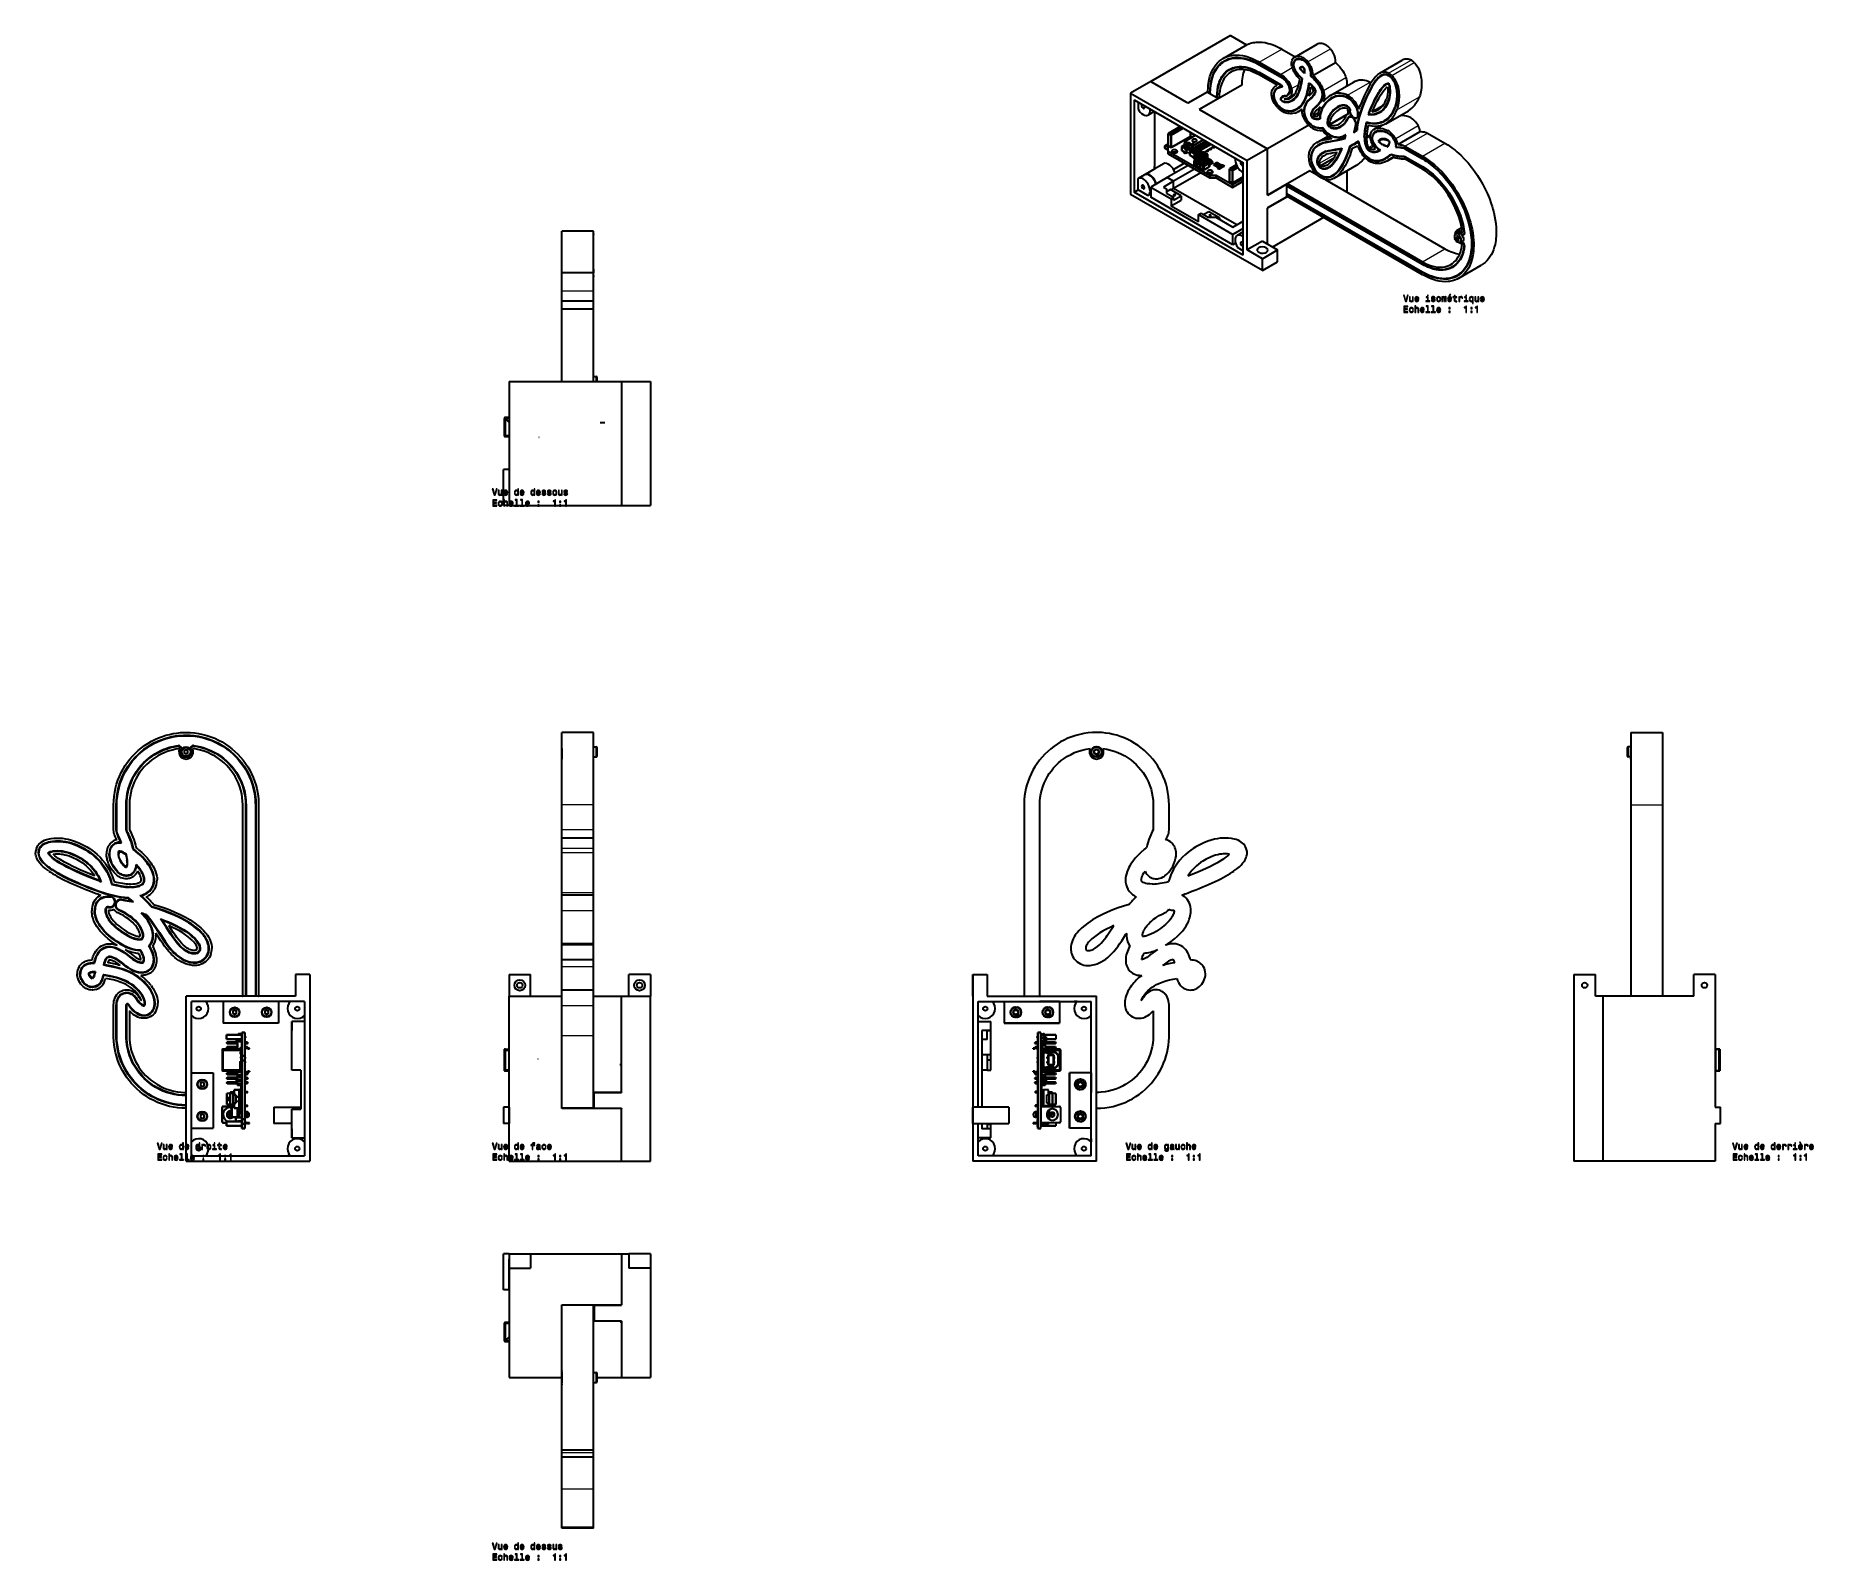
# Model space of a CAD drawing. Extents: x 146 to 1134, y 78 to 926.
import ezdxf

# ---------------------------------------------------------------- set-up
doc = ezdxf.new("R2010")
doc.units = 0

msp = doc.modelspace()

# ---------------------------------------------------------------- linework, layer by layer
at = {"color": 7, "lineweight": 35}
for p, q in [((810.19, 926.09), (765.93, 900.53)), ((765.93, 900.53), (786.61, 888.59)), ((765.93, 900.53), (785.38, 889.3)), ((754.61, 894), (819.52, 856.52)), ((754.61, 894), (754.61, 837.78)), ((756.73, 890.33), (817.4, 855.3)), ((756.73, 890.33), (756.73, 839.01)), ((816.59, 898.47), (793.04, 884.88)), ((768.05, 883.79), (768.05, 853.29)), ((768.05, 883.79), (768.05, 853.29)), ((793.04, 884.88), (830.84, 863.06)), ((794.28, 884.16), (830.84, 863.06)), ((853.74, 876.28), (830.84, 863.06)), ((798.69, 848.3), (775.52, 861.67)), ((798.69, 848.3), (775.52, 861.67)), ((775.52, 860.33), (798.69, 846.95)), ((798.69, 846.95), (775.52, 860.33)), ((830.84, 837.43), (830.84, 863.06)), ((830.84, 838.86), (830.84, 863.06)), ((817.4, 803.98), (817.4, 855.3)), ((819.52, 806.84), (819.52, 856.52)), ((830.84, 837.43), (854.38, 851.03)), ((813.73, 820.8), (778.65, 841.05)), ((813.73, 820.8), (778.65, 841.05)), ((917.03, 799.06), (841.55, 842.64)), ((917.03, 798.82), (841.55, 842.39)), ((841.76, 843.74), (917.03, 800.29)), ((862.9, 845.99), (929.54, 807.51)), ((828.01, 795.4), (754.61, 837.78)), ((817.4, 803.98), (756.73, 839.01)), ((811.6, 809.78), (765.93, 836.15)), ((917.03, 794.58), (841.55, 838.15)), ((917.03, 794.33), (841.55, 837.91)), ((917.03, 793.11), (841.55, 836.68)), ((792.53, 826.5), (811.6, 815.49)), ((862.04, 824.85), (833.67, 808.47)), ((456.03, 787.43), (456.03, 810.05)), ((438.33, 733.66), (438.33, 773.98)), ((456.03, 733.66), (456.03, 773.98)), ((456.03, 733.66), (456.03, 772.18)), ((456.03, 733.66), (456.03, 766.69)), ((409.03, 733.66), (471.63, 733.66)), ((409.03, 733.66), (409.03, 664.81)), ((471.63, 733.66), (471.63, 664.81)), ((471.63, 733.66), (471.63, 664.81)), ((487.63, 733.66), (487.63, 664.81)), ((406.03, 664.81), (406.03, 684.81)), ((409.03, 664.81), (471.63, 664.81)), ((438.33, 498.2), (438.33, 538.52)), ((456.03, 498.2), (456.03, 538.52)), ((1032.85, 538.52), (1032.85, 498.2)), ((1032.85, 536.72), (1032.85, 498.2)), ((1050.55, 538.52), (1050.55, 498.2)), ((1032.85, 530.97), (1032.85, 498.2)), ((1032.85, 525.08), (1032.85, 498.2)), ((260.98, 391.91), (260.98, 498.2)), ((262.48, 498.2), (262.48, 391.91)), ((262.78, 498.2), (262.78, 391.91)), ((267.97, 498.2), (267.97, 391.91)), ((268.27, 498.2), (268.27, 391.91)), ((269.77, 498.2), (269.77, 391.91)), ((695.44, 498.2), (695.44, 391.91)), ((704.23, 391.91), (704.23, 498.2)), ((1032.85, 498.2), (1032.85, 391.91)), ((1032.85, 498.2), (1032.85, 391.91)), ((1032.85, 498.2), (1032.85, 391.91)), ((1050.55, 498.2), (1050.55, 391.91)), ((298.3, 403.91), (298.3, 300.11)), ((1001.25, 403.91), (1001.25, 300.11)), ((229.45, 338.46), (229.45, 391.91)), ((260.83, 391.91), (229.45, 391.91)), ((229.45, 300.11), (229.45, 391.91)), ((290.3, 391.91), (229.45, 391.91)), ((295.3, 388.91), (232.45, 388.91)), ((232.45, 303.11), (232.45, 388.91)), ((290.3, 391.91), (269.92, 391.91)), ((295.3, 388.91), (295.3, 303.11)), ((409.03, 391.91), (438.33, 391.91)), ((409.03, 300.11), (409.03, 391.91)), ((471.63, 338.46), (471.63, 391.91)), ((471.63, 340.21), (471.63, 391.91)), ((487.63, 300.11), (487.63, 391.91)), ((666.91, 391.91), (666.91, 330.11)), ((666.91, 391.91), (666.91, 300.11)), ((669.91, 388.91), (732.76, 388.91)), ((669.91, 330.11), (669.91, 388.91)), ((674.91, 391.91), (735.76, 391.91)), ((732.76, 303.11), (732.76, 388.91)), ((735.76, 300.11), (735.76, 391.91)), ((1017.25, 391.91), (1017.25, 300.11)), ((1067.85, 391.91), (1017.25, 391.91)), ((1017.25, 391.91), (1017.25, 300.11)), ((1079.85, 391.91), (1079.85, 330.11)), ((288.3, 350.74), (288.3, 377.71)), ((715.23, 376.91), (684.44, 376.91)), ((732.76, 349.31), (732.76, 379.41)), ((438.33, 329.51), (438.33, 369.84)), ((456.03, 329.51), (456.03, 369.84)), ((671.91, 372.71), (671.91, 330.11)), ((703.05, 371.68), (703.05, 318.34)), ((703.05, 318.34), (703.05, 371.68)), ((704.7, 318.34), (704.7, 371.68)), ((704.7, 318.34), (704.7, 371.68)), ((260.52, 356.18), (260.52, 323.42)), ((260.52, 356.18), (260.52, 323.42)), ((262.17, 323.42), (262.17, 356.18)), ((262.17, 356.18), (262.17, 323.42)), ((293.3, 350.74), (293.3, 329.08)), ((293.3, 350.74), (293.3, 329.08)), ((720.76, 318.51), (720.76, 349.31)), ((229.45, 300.11), (229.45, 329.36)), ((471.63, 329.36), (438.33, 329.36)), ((471.63, 300.11), (471.63, 329.36)), ((471.63, 300.11), (471.63, 327.61)), ((686.91, 330.11), (666.91, 330.11)), ((666.91, 321.11), (666.91, 300.11)), ((666.91, 321.11), (686.91, 321.11)), ((1079.85, 321.11), (1079.85, 300.11)), ((229.45, 300.11), (298.3, 300.11)), ((232.45, 303.11), (295.3, 303.11)), ((241.95, 303.11), (285.8, 303.11)), ((409.03, 300.11), (471.63, 300.11)), ((735.76, 300.11), (666.91, 300.11)), ((735.76, 300.11), (666.91, 300.11)), ((732.76, 303.11), (669.91, 303.11)), ((1079.85, 300.11), (1017.25, 300.11)), ((406.03, 228.62), (406.03, 248.62)), ((421.03, 248.62), (471.63, 248.62)), ((471.63, 248.62), (471.63, 220.24)), ((471.63, 248.62), (471.63, 221.99)), ((409.03, 240.62), (409.03, 179.77)), ((487.63, 240.62), (487.63, 179.77)), ((438.33, 220.24), (471.63, 220.24)), ((438.33, 179.77), (438.33, 220.09)), ((456.03, 179.77), (456.03, 220.09)), ((471.63, 211.15), (471.63, 179.77)), ((471.63, 209.4), (471.63, 179.77)), ((409.03, 179.77), (438.33, 179.77)), ((438.33, 139.44), (438.33, 179.77)), ((456.03, 139.44), (456.03, 179.77)), ((438.33, 117.78), (438.33, 139.75)), ((438.33, 96.5), (438.33, 117.78)), ((456.03, 96.5), (456.03, 117.78))]:
    msp.add_line(p, q, dxfattribs=at)
at = {"color": 7, "lineweight": 35, "ltscale": 0.3613}
for p, q in [((806.11, 913.34), (818.63, 920.56)), ((856.08, 903.91), (868.6, 911.14)), ((893.3, 905.26), (905.81, 912.48)), ((866.07, 892.99), (878.58, 900.22)), ((896.68, 877.07), (909.2, 884.3)), ((867.88, 846.73), (880.4, 853.96)), ((937.18, 791.13), (949.7, 798.35))]:
    msp.add_line(p, q, dxfattribs=at)
at = {"color": 7, "lineweight": 35, "ltscale": 0.260345}
msp.add_line((810.19, 926.09), (819.21, 920.88), dxfattribs=at)
at = {"color": 7, "lineweight": 35, "ltscale": 0.361299}
for p, q in [((845.97, 914.16), (858.48, 921.39)), ((903.31, 865.42), (915.82, 872.65))]:
    msp.add_line(p, q, dxfattribs=at)
at = {"color": 7, "lineweight": 35, "ltscale": 0.069832}
msp.add_line((809.43, 913.18), (807.01, 911.78), dxfattribs=at)
at = {"color": 7, "lineweight": 13, "ltscale": 0.3613}
for p, q in [((826.26, 911.36), (838.78, 918.58)), ((853.33, 911.43), (865.85, 918.66)), ((898.22, 905.24), (910.74, 912.47)), ((899.96, 903.87), (912.47, 911.1)), ((875.42, 892.89), (887.94, 900.11)), ((803.97, 891.31), (816.48, 898.53)), ((902.14, 868.76), (914.65, 875.98)), ((907.24, 864.61), (919.76, 871.83))]:
    msp.add_line(p, q, dxfattribs=at)
at = {"color": 7, "lineweight": 35, "ltscale": 0.34174}
for p, q in [((826.26, 911.36), (838.1, 904.52)), ((826.26, 909.89), (838.1, 903.05)), ((826.26, 905.65), (838.1, 898.81))]:
    msp.add_line(p, q, dxfattribs=at)
at = {"color": 7, "lineweight": 35, "ltscale": 0.341739}
for p, q in [((826.26, 910.13), (838.1, 903.3)), ((826.26, 905.4), (838.1, 898.57))]:
    msp.add_line(p, q, dxfattribs=at)
at = {"color": 7, "lineweight": 13, "ltscale": 0.006122}
msp.add_line((826.48, 910.01), (826.26, 909.89), dxfattribs=at)
at = {"color": 7, "lineweight": 35, "ltscale": 0.214239}
msp.add_line((838.78, 918.58), (846.2, 914.3), dxfattribs=at)
at = {"color": 7, "lineweight": 35, "ltscale": 0.032436}
msp.add_line((847.99, 913.26), (846.87, 912.61), dxfattribs=at)
at = {"color": 7, "lineweight": 13, "ltscale": 0.005986}
msp.add_line((850.85, 912.46), (850.64, 912.34), dxfattribs=at)
at = {"color": 7, "lineweight": 13, "ltscale": 0.004465}
msp.add_line((852.84, 910.63), (852.68, 910.54), dxfattribs=at)
at = {"color": 7, "lineweight": 35, "ltscale": 0.326599}
for p, q in [((765.93, 900.53), (754.61, 894)), ((830.84, 863.06), (819.52, 856.52))]:
    msp.add_line(p, q, dxfattribs=at)
at = {"color": 7, "lineweight": 35, "ltscale": 0.06468}
msp.add_line((809.75, 907.03), (812, 908.32), dxfattribs=at)
at = {"color": 7, "lineweight": 13, "ltscale": 0.006123}
msp.add_line((826.26, 905.4), (826.48, 905.53), dxfattribs=at)
at = {"color": 7, "lineweight": 35, "ltscale": 0.285063}
msp.add_line((836.14, 898.48), (826.26, 904.18), dxfattribs=at)
at = {"color": 7, "lineweight": 13, "ltscale": 0.187549}
msp.add_line((838.1, 904.52), (844.6, 908.27), dxfattribs=at)
at = {"color": 7, "lineweight": 13, "ltscale": 0.006058}
msp.add_line((838.31, 903.17), (838.1, 903.05), dxfattribs=at)
at = {"color": 7, "lineweight": 13, "ltscale": 0.004977}
msp.add_line((845.45, 908.69), (845.62, 908.79), dxfattribs=at)
at = {"color": 7, "lineweight": 35, "ltscale": 0.011059}
msp.add_line((848.69, 907.97), (848.96, 908.32), dxfattribs=at)
at = {"color": 7, "lineweight": 35, "ltscale": 0.018139}
msp.add_line((849.1, 907.38), (848.69, 907.97), dxfattribs=at)
at = {"color": 7, "lineweight": 35, "ltscale": 0.006913}
msp.add_line((848.97, 907.87), (849.14, 908.09), dxfattribs=at)
at = {"color": 7, "lineweight": 35, "ltscale": 0.011338}
msp.add_line((849.23, 907.5), (848.97, 907.87), dxfattribs=at)
at = {"color": 7, "lineweight": 35, "ltscale": 0.020306}
msp.add_line((850.08, 908.69), (849.38, 908.29), dxfattribs=at)
at = {"color": 7, "lineweight": 13, "ltscale": 0.011404}
msp.add_line((850.26, 908.66), (849.87, 908.43), dxfattribs=at)
at = {"color": 7, "lineweight": 35, "ltscale": 0.005176}
msp.add_line((850.04, 902.09), (850.22, 902.2), dxfattribs=at)
at = {"color": 7, "lineweight": 13, "ltscale": 0.00555}
msp.add_line((850.85, 908.37), (850.66, 908.25), dxfattribs=at)
at = {"color": 7, "lineweight": 13, "ltscale": 0.005279}
msp.add_line((850.95, 908.28), (850.77, 908.18), dxfattribs=at)
at = {"color": 7, "lineweight": 35, "ltscale": 0.004449}
for p, q in [((850.77, 908.18), (850.91, 908.07)), ((260.5, 350.52), (260.5, 350.34)), ((260.5, 350.52), (260.5, 350.34)), ((260.52, 350.34), (260.52, 350.52)), ((260.52, 350.52), (260.52, 350.34))]:
    msp.add_line(p, q, dxfattribs=at)
at = {"color": 7, "lineweight": 35, "ltscale": 0.007112}
msp.add_line((850.81, 908.4), (851.03, 908.22), dxfattribs=at)
at = {"color": 7, "lineweight": 35, "ltscale": 0.021719}
msp.add_line((851.5, 905.06), (850.83, 905.61), dxfattribs=at)
at = {"color": 7, "lineweight": 35, "ltscale": 0.013573}
msp.add_line((851.29, 905.48), (850.87, 905.83), dxfattribs=at)
at = {"color": 7, "lineweight": 35, "ltscale": 0.004384}
msp.add_line((851.06, 908.16), (850.91, 908.07), dxfattribs=at)
at = {"color": 7, "lineweight": 35, "ltscale": 0.00499}
msp.add_line((850.91, 908.07), (851, 907.89), dxfattribs=at)
at = {"color": 7, "lineweight": 13, "ltscale": 0.004384}
msp.add_line((851.15, 907.97), (851, 907.89), dxfattribs=at)
at = {"color": 7, "lineweight": 35, "ltscale": 0.007987}
for p, q in [((851.03, 908.22), (851.17, 907.93)), ((260.06, 351.29), (260.06, 351.61))]:
    msp.add_line(p, q, dxfattribs=at)
at = {"color": 7, "lineweight": 35, "ltscale": 0.012327}
msp.add_line((851.3, 905.97), (851.29, 905.48), dxfattribs=at)
at = {"color": 7, "lineweight": 35, "ltscale": 0.006193}
msp.add_line((851.51, 905.61), (851.29, 905.48), dxfattribs=at)
at = {"color": 7, "lineweight": 13, "ltscale": 0.006087}
msp.add_line((851.51, 906.1), (851.3, 905.97), dxfattribs=at)
at = {"color": 7, "lineweight": 35, "ltscale": 0.019724}
msp.add_line((851.51, 905.85), (851.5, 905.06), dxfattribs=at)
at = {"color": 7, "lineweight": 35, "ltscale": 0.00634}
msp.add_line((855.03, 903.61), (854.81, 903.48), dxfattribs=at)
at = {"color": 7, "lineweight": 13, "ltscale": 0.361298}
for p, q in [((861.95, 895.5), (874.46, 902.73)), ((917.03, 858.95), (929.54, 866.18)), ((917.03, 800.29), (929.54, 807.51))]:
    msp.add_line(p, q, dxfattribs=at)
at = {"color": 7, "lineweight": 35, "ltscale": 0.043077}
msp.add_line((895.67, 904.54), (894.18, 903.68), dxfattribs=at)
at = {"color": 7, "lineweight": 13, "ltscale": 0.004729}
msp.add_line((899.67, 902.85), (899.51, 902.75), dxfattribs=at)
at = {"color": 7, "lineweight": 35, "ltscale": 0.3215}
msp.add_line((786.61, 888.59), (797.75, 895.02), dxfattribs=at)
at = {"color": 7, "lineweight": 35, "ltscale": 0.309248}
msp.add_line((797.5, 894.67), (786.79, 888.49), dxfattribs=at)
at = {"color": 7, "lineweight": 35, "ltscale": 0.309247}
msp.add_line((803.58, 891.16), (792.87, 884.98), dxfattribs=at)
at = {"color": 7, "lineweight": 35, "ltscale": 0.175378}
msp.add_line((797.5, 894.67), (803.58, 891.16), dxfattribs=at)
at = {"color": 7, "lineweight": 35, "ltscale": 0.009186}
msp.add_line((797.75, 894.9), (797.75, 894.53), dxfattribs=at)
at = {"color": 7, "lineweight": 13, "ltscale": 0.006148}
msp.add_line((798.81, 894.28), (799.02, 894.41), dxfattribs=at)
at = {"color": 7, "lineweight": 35, "ltscale": 0.009183}
msp.add_line((798.81, 894.28), (798.81, 893.92), dxfattribs=at)
at = {"color": 7, "lineweight": 35, "ltscale": 0.009184}
for p, q in [((799.02, 894.16), (799.02, 893.79)), ((802.69, 892.04), (802.69, 891.67)), ((802.91, 891.92), (802.91, 891.55))]:
    msp.add_line(p, q, dxfattribs=at)
at = {"color": 7, "lineweight": 13, "ltscale": 0.006151}
for p, q in [((802.91, 892.16), (802.69, 892.04)), ((917.24, 798.94), (917.03, 798.82))]:
    msp.add_line(p, q, dxfattribs=at)
at = {"color": 7, "lineweight": 35, "ltscale": 0.005103}
for p, q in [((803.58, 891.16), (803.58, 890.96)), ((786.79, 888.49), (786.61, 888.59)), ((793.04, 884.88), (792.87, 884.98)), ((801.98, 854.61), (801.8, 854.51)), ((801.98, 854.61), (801.8, 854.51)), ((802.54, 854.29), (802.36, 854.19)), ((802.54, 854.29), (802.36, 854.19)), ((830.84, 837.43), (830.84, 837.23)), ((830.84, 830.21), (830.84, 830.01))]:
    msp.add_line(p, q, dxfattribs=at)
at = {"color": 7, "lineweight": 35, "ltscale": 0.003062}
for p, q in [((803.97, 891.31), (803.97, 891.18)), ((791.45, 861.32), (791.55, 861.38)), ((791.45, 861.32), (791.55, 861.38)), ((793.24, 862.36), (793.35, 862.42)), ((793.24, 862.36), (793.35, 862.42)), ((793.35, 862.29), (793.24, 862.36)), ((793.35, 862.29), (793.24, 862.36)), ((793.24, 860.28), (793.35, 860.34)), ((793.24, 860.28), (793.35, 860.34)), ((793.35, 860.22), (793.24, 860.28)), ((793.35, 860.22), (793.24, 860.28)), ((793.35, 862.42), (793.45, 862.36)), ((793.35, 862.42), (793.45, 862.36)), ((793.45, 862.36), (793.35, 862.29)), ((793.45, 862.36), (793.35, 862.29)), ((793.35, 860.34), (793.45, 860.28)), ((793.35, 860.34), (793.45, 860.28)), ((793.45, 860.28), (793.35, 860.22)), ((793.45, 860.28), (793.35, 860.22)), ((795.04, 861.32), (795.14, 861.38)), ((795.04, 861.32), (795.14, 861.38)), ((796.83, 860.28), (796.94, 860.34)), ((796.83, 860.28), (796.94, 860.34)), ((796.94, 860.22), (796.83, 860.28)), ((796.94, 860.22), (796.83, 860.28)), ((796.94, 860.34), (797.05, 860.28)), ((796.94, 860.34), (797.05, 860.28)), ((797.05, 860.28), (796.94, 860.22)), ((797.05, 860.28), (796.94, 860.22)), ((795.04, 859.24), (795.14, 859.31)), ((795.04, 859.24), (795.14, 859.31)), ((801.37, 854.8), (801.48, 854.86)), ((801.37, 854.8), (801.48, 854.86)), ((801.66, 854.8), (801.55, 854.86)), ((801.66, 854.8), (801.55, 854.86)), ((802.26, 855.31), (802.36, 855.37)), ((802.26, 855.31), (802.36, 855.37)), ((802.36, 855.21), (802.26, 855.27)), ((802.36, 855.21), (802.26, 855.27)), ((804.63, 854.06), (804.52, 854)), ((804.52, 854), (804.63, 854.06)), ((804.63, 854.02), (804.52, 853.96)), ((804.63, 854.02), (804.52, 853.96)), ((854.38, 851.03), (854.38, 850.9))]:
    msp.add_line(p, q, dxfattribs=at)
at = {"color": 7, "lineweight": 35, "ltscale": 0.003061}
for p, q in [((816.48, 898.53), (816.48, 898.41)), ((791.55, 861.38), (791.66, 861.32)), ((791.55, 861.38), (791.66, 861.32)), ((791.66, 861.32), (791.55, 861.26)), ((791.66, 861.32), (791.55, 861.26)), ((795.14, 861.38), (795.25, 861.32)), ((795.14, 861.38), (795.25, 861.32)), ((795.25, 861.32), (795.14, 861.26)), ((795.25, 861.32), (795.14, 861.26)), ((795.14, 859.31), (795.25, 859.24)), ((795.14, 859.31), (795.25, 859.24)), ((795.25, 859.24), (795.14, 859.18)), ((795.25, 859.24), (795.14, 859.18)), ((803.74, 853.55), (803.64, 853.49)), ((803.64, 853.49), (803.74, 853.55)), ((803.74, 853.51), (803.64, 853.45)), ((803.74, 853.51), (803.64, 853.45))]:
    msp.add_line(p, q, dxfattribs=at)
at = {"color": 7, "lineweight": 35, "ltscale": 0.003063}
for p, q in [((816.48, 898.53), (816.59, 898.47)), ((791.55, 861.26), (791.45, 861.32)), ((791.55, 861.26), (791.45, 861.32)), ((795.14, 861.26), (795.04, 861.32)), ((795.14, 861.26), (795.04, 861.32)), ((795.14, 859.18), (795.04, 859.24)), ((795.14, 859.18), (795.04, 859.24))]:
    msp.add_line(p, q, dxfattribs=at)
at = {"color": 7, "lineweight": 13, "ltscale": 0.005881}
msp.add_line((834.19, 892.64), (834.39, 892.75), dxfattribs=at)
at = {"color": 7, "lineweight": 35, "ltscale": 0.014846}
msp.add_line((835.59, 898.2), (836.1, 898.5), dxfattribs=at)
at = {"color": 7, "lineweight": 35, "ltscale": 0.045236}
msp.add_line((838.05, 897.55), (836.48, 896.64), dxfattribs=at)
at = {"color": 7, "lineweight": 13, "ltscale": 0.006976}
msp.add_line((838.31, 890.82), (838.07, 890.68), dxfattribs=at)
at = {"color": 7, "lineweight": 13, "ltscale": 0.005649}
msp.add_line((838.1, 898.57), (838.3, 898.68), dxfattribs=at)
at = {"color": 7, "lineweight": 35, "ltscale": 0.006687}
msp.add_line((838.28, 890.58), (838.41, 890.35), dxfattribs=at)
at = {"color": 7, "lineweight": 13, "ltscale": 0.004706}
msp.add_line((838.49, 890.27), (838.32, 890.18), dxfattribs=at)
at = {"color": 7, "lineweight": 35, "ltscale": 0.006999}
msp.add_line((838.67, 897.66), (838.91, 897.8), dxfattribs=at)
at = {"color": 7, "lineweight": 13, "ltscale": 0.003878}
msp.add_line((838.88, 897.46), (838.74, 897.38), dxfattribs=at)
at = {"color": 7, "lineweight": 35, "ltscale": 0.037147}
msp.add_line((839.22, 891.89), (840.51, 892.63), dxfattribs=at)
at = {"color": 7, "lineweight": 13, "ltscale": 0.055334}
msp.add_line((840.8, 892.39), (842.72, 893.49), dxfattribs=at)
at = {"color": 7, "lineweight": 35, "ltscale": 0.030337}
msp.add_line((842.8, 893.62), (841.75, 893.02), dxfattribs=at)
at = {"color": 7, "lineweight": 13, "ltscale": 0.081918}
msp.add_line((842.26, 890.85), (845.09, 892.49), dxfattribs=at)
at = {"color": 7, "lineweight": 35, "ltscale": 0.090762}
msp.add_line((842.66, 891.46), (845.8, 893.27), dxfattribs=at)
at = {"color": 7, "lineweight": 13, "ltscale": 0.004899}
msp.add_line((843.13, 897), (842.96, 896.9), dxfattribs=at)
at = {"color": 7, "lineweight": 13, "ltscale": 0.071443}
msp.add_line((845.5, 890.66), (843.02, 889.23), dxfattribs=at)
at = {"color": 7, "lineweight": 13, "ltscale": 0.117381}
msp.add_line((844.18, 896.6), (848.25, 898.95), dxfattribs=at)
at = {"color": 7, "lineweight": 35, "ltscale": 0.051966}
msp.add_line((844.55, 890.2), (846.35, 891.24), dxfattribs=at)
at = {"color": 7, "lineweight": 13, "ltscale": 0.035096}
msp.add_line((853.79, 890.33), (855, 891.03), dxfattribs=at)
at = {"color": 7, "lineweight": 35, "ltscale": 0.005157}
msp.add_line((854.15, 899.44), (854.33, 899.55), dxfattribs=at)
at = {"color": 7, "lineweight": 13, "ltscale": 0.004581}
msp.add_line((857.21, 895.88), (857.37, 895.97), dxfattribs=at)
at = {"color": 7, "lineweight": 13, "ltscale": 0.004646}
msp.add_line((860.94, 895.69), (860.78, 895.59), dxfattribs=at)
at = {"color": 7, "lineweight": 35, "ltscale": 0.060317}
msp.add_line((869.01, 892.58), (866.92, 891.37), dxfattribs=at)
at = {"color": 7, "lineweight": 35, "ltscale": 0.030584}
msp.add_line((896.94, 898.96), (898, 899.58), dxfattribs=at)
at = {"color": 7, "lineweight": 35, "ltscale": 0.003632}
msp.add_line((897.83, 899.48), (897.93, 899.58), dxfattribs=at)
at = {"color": 7, "lineweight": 13, "ltscale": 0.010069}
msp.add_line((897.98, 889.73), (898.33, 889.93), dxfattribs=at)
at = {"color": 7, "lineweight": 35, "ltscale": 0.004331}
for p, q in [((898.17, 899.29), (898.32, 899.38)), ((861.65, 874.66), (861.8, 874.75))]:
    msp.add_line(p, q, dxfattribs=at)
at = {"color": 7, "lineweight": 13, "ltscale": 0.361299}
msp.add_line((902.81, 884.85), (915.32, 892.08), dxfattribs=at)
at = {"color": 7, "lineweight": 35, "ltscale": 0.097467}
msp.add_line((758.85, 889.1), (758.85, 885.2), dxfattribs=at)
at = {"color": 7, "lineweight": 35, "ltscale": 0.099798}
for p, q in [((767.89, 883.89), (764.43, 881.89)), ((817.4, 816.86), (813.95, 814.87))]:
    msp.add_line(p, q, dxfattribs=at)
at = {"color": 7, "lineweight": 35, "ltscale": 0.035723}
msp.add_line((785.38, 889.3), (786.61, 888.59), dxfattribs=at)
at = {"color": 7, "lineweight": 35, "ltscale": 0.035721}
msp.add_line((793.04, 884.88), (794.28, 884.16), dxfattribs=at)
at = {"color": 7, "lineweight": 13, "ltscale": 0.004631}
msp.add_line((836.7, 887.04), (836.86, 887.13), dxfattribs=at)
at = {"color": 7, "lineweight": 13, "ltscale": 0.006364}
msp.add_line((839.3, 889.71), (839.08, 889.59), dxfattribs=at)
at = {"color": 7, "lineweight": 13, "ltscale": 0.071445}
msp.add_line((845.36, 884.3), (847.83, 885.73), dxfattribs=at)
at = {"color": 7, "lineweight": 35, "ltscale": 0.057889}
msp.add_line((849.26, 886.59), (847.25, 885.43), dxfattribs=at)
at = {"color": 7, "lineweight": 35, "ltscale": 0.002934}
msp.add_line((847.72, 885.7), (847.83, 885.73), dxfattribs=at)
at = {"color": 7, "lineweight": 35, "ltscale": 0.053129}
msp.add_line((848.17, 883.88), (850.01, 884.94), dxfattribs=at)
at = {"color": 7, "lineweight": 13, "ltscale": 0.004331}
for p, q in [((855.32, 881.1), (855.17, 881.02)), ((852.46, 879.37), (852.61, 879.46))]:
    msp.add_line(p, q, dxfattribs=at)
at = {"color": 7, "lineweight": 13, "ltscale": 0.006389}
msp.add_line((856.3, 880.33), (856.08, 880.2), dxfattribs=at)
at = {"color": 7, "lineweight": 35, "ltscale": 0.079313}
msp.add_line((856.24, 881.58), (858.99, 883.17), dxfattribs=at)
at = {"color": 7, "lineweight": 13, "ltscale": 0.035308}
msp.add_line((858.11, 886.54), (856.89, 885.84), dxfattribs=at)
at = {"color": 7, "lineweight": 13, "ltscale": 0.049682}
msp.add_line((857.9, 884.37), (859.63, 885.36), dxfattribs=at)
at = {"color": 7, "lineweight": 35, "ltscale": 0.006008}
msp.add_line((859.84, 880), (860.05, 880.12), dxfattribs=at)
at = {"color": 7, "lineweight": 35, "ltscale": 0.304568}
msp.add_line((865.37, 876.69), (875.92, 882.78), dxfattribs=at)
at = {"color": 7, "lineweight": 13, "ltscale": 0.266507}
msp.add_line((865.61, 876.54), (874.84, 881.87), dxfattribs=at)
at = {"color": 7, "lineweight": 13, "ltscale": 0.258485}
msp.add_line((865.75, 876.46), (874.7, 881.63), dxfattribs=at)
at = {"color": 7, "lineweight": 35, "ltscale": 0.052813}
msp.add_line((869.93, 886.2), (871.76, 887.26), dxfattribs=at)
at = {"color": 7, "lineweight": 35, "ltscale": 0.016537}
msp.add_line((875.38, 882.38), (875.95, 882.71), dxfattribs=at)
at = {"color": 7, "lineweight": 13, "ltscale": 0.033552}
msp.add_line((875.66, 880.55), (876.82, 881.22), dxfattribs=at)
at = {"color": 7, "lineweight": 13, "ltscale": 0.00463}
msp.add_line((876.25, 885.88), (876.41, 885.98), dxfattribs=at)
at = {"color": 7, "lineweight": 35, "ltscale": 0.019346}
msp.add_line((876.95, 881.21), (876.28, 880.82), dxfattribs=at)
at = {"color": 7, "lineweight": 13, "ltscale": 0.007051}
msp.add_line((876.7, 884.52), (876.94, 884.66), dxfattribs=at)
at = {"color": 7, "lineweight": 13, "ltscale": 0.005854}
msp.add_line((877.9, 880.8), (877.7, 880.68), dxfattribs=at)
at = {"color": 7, "lineweight": 13, "ltscale": 0.004905}
msp.add_line((878.4, 880.38), (878.23, 880.29), dxfattribs=at)
at = {"color": 7, "lineweight": 13, "ltscale": 0.005301}
msp.add_line((878.42, 880.49), (878.61, 880.59), dxfattribs=at)
at = {"color": 7, "lineweight": 13, "ltscale": 0.00649}
msp.add_line((878.88, 880.17), (879.1, 880.3), dxfattribs=at)
at = {"color": 7, "lineweight": 35, "ltscale": 0.019381}
msp.add_line((880.97, 880.67), (880.3, 880.28), dxfattribs=at)
at = {"color": 7, "lineweight": 13, "ltscale": 0.007592}
msp.add_line((881.11, 881.28), (880.85, 881.13), dxfattribs=at)
at = {"color": 7, "lineweight": 13, "ltscale": 0.010513}
msp.add_line((883.5, 886.55), (883.86, 886.76), dxfattribs=at)
at = {"color": 7, "lineweight": 35, "ltscale": 0.009989}
msp.add_line((887.19, 882.3), (887.33, 882.67), dxfattribs=at)
at = {"color": 7, "lineweight": 35, "ltscale": 0.165235}
msp.add_line((889.14, 883.66), (894.87, 886.97), dxfattribs=at)
at = {"color": 7, "lineweight": 35, "ltscale": 0.058362}
msp.add_line((893.03, 883.42), (895.05, 884.58), dxfattribs=at)
at = {"color": 7, "lineweight": 13, "ltscale": 0.010111}
msp.add_line((901.97, 886.26), (901.62, 886.06), dxfattribs=at)
at = {"color": 7, "lineweight": 35, "ltscale": 0.19365}
msp.add_line((782.28, 875.58), (775.57, 871.71), dxfattribs=at)
msp.add_line((782.28, 875.58), (775.57, 871.71), dxfattribs=at)
at = {"color": 7, "lineweight": 35, "ltscale": 0.049195}
for p, q in [((775.57, 871.71), (777.27, 870.72)), ((775.57, 871.71), (777.27, 870.72)), ((777.27, 863.77), (775.57, 864.76)), ((775.57, 864.76), (777.27, 863.77))]:
    msp.add_line(p, q, dxfattribs=at)
at = {"color": 7, "lineweight": 35, "ltscale": 0.173711}
for p, q in [((775.57, 871.71), (775.57, 864.76)), ((775.57, 864.76), (775.57, 871.71)), ((777.27, 870.72), (777.27, 863.77)), ((777.27, 863.77), (777.27, 870.72))]:
    msp.add_line(p, q, dxfattribs=at)
at = {"color": 7, "lineweight": 35, "ltscale": 0.040826}
for p, q in [((775.9, 871.73), (777.32, 872.55)), ((777.32, 872.55), (775.9, 871.73)), ((780.53, 872.77), (779.11, 871.95)), ((779.11, 871.95), (780.53, 872.77)), ((779.49, 873.81), (780.91, 874.62)), ((780.91, 874.62), (779.49, 873.81)), ((799.21, 854.73), (800.63, 855.54)), ((799.21, 854.73), (800.63, 855.54)), ((800.63, 855.46), (799.21, 854.65)), ((799.21, 854.65), (800.63, 855.46)), ((812.86, 852.03), (811.44, 851.21)), ((811.44, 851.21), (812.86, 852.03)), ((811.82, 853.07), (813.24, 853.88)), ((813.24, 853.88), (811.82, 853.07))]:
    msp.add_line(p, q, dxfattribs=at)
at = {"color": 7, "lineweight": 35, "ltscale": 0.040825}
for p, q in [((777.32, 870.92), (775.9, 871.73)), ((775.9, 871.73), (777.32, 870.92)), ((777.32, 872.55), (778.73, 871.73)), ((778.73, 871.73), (777.32, 872.55)), ((779.11, 871.95), (777.7, 872.77)), ((777.7, 872.77), (779.11, 871.95)), ((779.11, 873.59), (780.53, 872.77)), ((780.53, 872.77), (779.11, 873.59)), ((780.91, 872.99), (779.49, 873.81)), ((779.49, 873.81), (780.91, 872.99)), ((780.91, 874.62), (782.32, 873.81)), ((782.32, 873.81), (780.91, 874.62)), ((785.8, 862.26), (785.8, 860.63)), ((785.8, 862.26), (785.8, 860.63)), ((787.57, 859.61), (787.57, 861.24)), ((787.57, 861.24), (787.57, 859.61)), ((800.34, 855.71), (798.93, 854.89)), ((800.34, 855.71), (798.93, 854.89)), ((811.44, 851.21), (810.03, 852.03)), ((810.03, 852.03), (811.44, 851.21)), ((811.44, 852.85), (812.86, 852.03)), ((812.86, 852.03), (811.44, 852.85)), ((813.24, 852.25), (811.82, 853.07)), ((811.82, 853.07), (813.24, 852.25)), ((778.65, 841.05), (777.24, 840.23)), ((778.63, 834.53), (778.63, 836.16)), ((792.53, 826.5), (793.95, 827.32))]:
    msp.add_line(p, q, dxfattribs=at)
at = {"color": 7, "lineweight": 35, "ltscale": 0.020413}
for p, q in [((775.9, 871.73), (776.61, 871.33)), ((777.32, 872.55), (777.32, 871.73)), ((777.32, 871.73), (777.32, 872.55)), ((779.11, 871.95), (779.11, 872.77)), ((779.11, 872.77), (779.11, 871.95)), ((780.91, 874.62), (780.91, 873.81)), ((780.91, 873.81), (780.91, 874.62)), ((782.71, 874.84), (783.41, 874.44)), ((782.71, 874.84), (783.41, 874.44)), ((811.44, 851.21), (811.44, 852.03)), ((811.44, 852.03), (811.44, 851.21)), ((813.24, 853.88), (813.24, 853.07)), ((813.24, 853.07), (813.24, 853.88)), ((774.74, 839.22), (774.74, 838.41))]:
    msp.add_line(p, q, dxfattribs=at)
at = {"color": 7, "lineweight": 35, "ltscale": 0.020412}
for p, q in [((776.61, 871.33), (777.32, 871.73)), ((776.61, 871.33), (777.32, 871.73)), ((777.32, 870.92), (776.61, 871.33)), ((777.32, 871.73), (778.02, 871.33)), ((777.32, 870.92), (777.32, 871.73)), ((777.32, 871.73), (778.02, 871.33)), ((777.32, 871.73), (777.32, 870.92)), ((778.02, 871.33), (777.32, 870.92)), ((777.7, 872.77), (778.41, 872.36)), ((778.02, 871.33), (778.73, 871.73)), ((778.41, 872.36), (779.11, 872.77)), ((778.41, 872.36), (779.11, 872.77)), ((779.11, 871.95), (778.41, 872.36)), ((779.11, 873.59), (779.11, 872.77)), ((779.11, 872.77), (779.11, 873.59)), ((779.82, 872.36), (780.53, 872.77)), ((780.2, 873.4), (780.91, 873.81)), ((780.2, 873.4), (780.91, 873.81)), ((780.91, 872.99), (780.2, 873.4)), ((780.91, 873.81), (781.62, 873.4)), ((780.91, 872.99), (780.91, 873.81)), ((780.91, 873.81), (781.62, 873.4)), ((780.91, 873.81), (780.91, 872.99)), ((781.62, 873.4), (780.91, 872.99)), ((781.29, 874.84), (782, 874.44)), ((781.62, 873.4), (782.32, 873.81)), ((782, 874.44), (782.71, 874.84)), ((782, 874.44), (782.71, 874.84)), ((782.71, 874.03), (782, 874.44)), ((782.71, 874.03), (782.71, 874.84)), ((782.71, 874.84), (782.71, 874.03)), ((790.43, 863.73), (789.72, 863.32)), ((789.72, 863.32), (790.43, 863.73)), ((810.03, 852.03), (810.73, 851.62)), ((810.73, 851.62), (811.44, 852.03)), ((810.73, 851.62), (811.44, 852.03)), ((811.44, 851.21), (810.73, 851.62)), ((811.44, 852.85), (811.44, 852.03)), ((811.44, 852.03), (811.44, 852.85)), ((812.15, 851.62), (812.86, 852.03)), ((812.53, 852.66), (813.24, 853.07)), ((812.53, 852.66), (813.24, 853.07)), ((813.24, 852.25), (812.53, 852.66)), ((813.24, 853.07), (813.95, 852.66)), ((813.24, 852.25), (813.24, 853.07)), ((813.24, 853.07), (813.95, 852.66)), ((813.24, 853.07), (813.24, 852.25)), ((813.95, 852.66), (813.24, 852.25)), ((803.5, 824.26), (804.2, 824.66)), ((804.2, 824.66), (804.2, 823.85))]:
    msp.add_line(p, q, dxfattribs=at)
at = {"color": 7, "lineweight": 35, "ltscale": 0.193649}
msp.add_line((777.27, 870.72), (783.98, 874.6), dxfattribs=at)
msp.add_line((777.27, 870.72), (783.98, 874.6), dxfattribs=at)
at = {"color": 7, "lineweight": 35, "ltscale": 0.040824}
for p, q in [((778.73, 871.73), (777.32, 870.92)), ((777.32, 870.92), (778.73, 871.73)), ((777.7, 872.77), (779.11, 873.59)), ((779.11, 873.59), (777.7, 872.77)), ((782.32, 873.81), (780.91, 872.99)), ((780.91, 872.99), (782.32, 873.81)), ((782.71, 874.03), (781.29, 874.84)), ((781.29, 874.84), (782.71, 874.03)), ((797.69, 857.73), (799.11, 856.91)), ((804.71, 852.55), (806.13, 853.36)), ((804.71, 852.55), (806.13, 853.36)), ((810.03, 852.03), (811.44, 852.85)), ((811.44, 852.85), (810.03, 852.03)), ((777.22, 835.34), (778.63, 836.16)), ((777.22, 831.26), (778.63, 832.08))]:
    msp.add_line(p, q, dxfattribs=at)
at = {"color": 7, "lineweight": 35, "ltscale": 0.020414}
for p, q in [((779.11, 872.77), (779.82, 872.36)), ((779.11, 872.77), (779.82, 872.36)), ((779.82, 872.36), (779.11, 871.95)), ((779.49, 873.81), (780.2, 873.4)), ((783.41, 874.44), (782.71, 874.03)), ((790.78, 863.13), (790.07, 862.72)), ((790.07, 862.72), (790.78, 863.13)), ((811.44, 852.03), (812.15, 851.62)), ((811.44, 852.03), (812.15, 851.62)), ((812.15, 851.62), (811.44, 851.21)), ((811.82, 853.07), (812.53, 852.66))]:
    msp.add_line(p, q, dxfattribs=at)
at = {"color": 7, "lineweight": 35, "ltscale": 0.032597}
for p, q in [((781.29, 874.84), (782.42, 875.5)), ((782.42, 875.5), (781.29, 874.84))]:
    msp.add_line(p, q, dxfattribs=at)
at = {"color": 7, "lineweight": 35, "ltscale": 0.012184}
for p, q in [((782.71, 875.33), (782.71, 874.84)), ((782.71, 874.84), (782.71, 875.33))]:
    msp.add_line(p, q, dxfattribs=at)
at = {"color": 7, "lineweight": 35, "ltscale": 0.032596}
for p, q in [((783.83, 874.68), (782.71, 874.03)), ((782.71, 874.03), (783.83, 874.68))]:
    msp.add_line(p, q, dxfattribs=at)
at = {"color": 7, "lineweight": 35, "ltscale": 0.012182}
msp.add_line((783.41, 874.44), (783.83, 874.68), dxfattribs=at)
at = {"color": 7, "lineweight": 35, "ltscale": 0.174438}
for p, q in [((784.83, 867.13), (790.87, 870.62)), ((790.87, 870.62), (784.83, 867.13)), ((795.14, 868.15), (789.1, 864.66)), ((789.1, 864.66), (795.14, 868.15))]:
    msp.add_line(p, q, dxfattribs=at)
at = {"color": 7, "lineweight": 35, "ltscale": 0.056274}
for p, q in [((788.05, 870), (788.05, 872.25)), ((788.05, 872.25), (788.05, 870))]:
    msp.add_line(p, q, dxfattribs=at)
at = {"color": 7, "lineweight": 35, "ltscale": 0.004427}
for p, q in [((788.14, 872.19), (788.14, 872.02)), ((788.14, 872.02), (788.14, 872.19)), ((789.84, 871.21), (789.84, 871.03)), ((789.84, 871.03), (789.84, 871.21))]:
    msp.add_line(p, q, dxfattribs=at)
at = {"color": 7, "lineweight": 35, "ltscale": 0.049193}
for p, q in [((789.84, 871.03), (788.14, 872.02)), ((788.14, 872.02), (789.84, 871.03)), ((809.69, 852), (811.4, 851.02)), ((809.69, 852), (811.4, 851.02)), ((811.4, 844.07), (809.69, 845.06)), ((809.69, 845.06), (811.4, 844.07))]:
    msp.add_line(p, q, dxfattribs=at)
at = {"color": 7, "lineweight": 35, "ltscale": 0.004428}
for p, q in [((790, 871.12), (789.84, 871.03)), ((789.84, 871.03), (790, 871.12))]:
    msp.add_line(p, q, dxfattribs=at)
at = {"color": 7, "lineweight": 35, "ltscale": 0.177991}
msp.add_line((858.26, 866.58), (864.43, 870.14), dxfattribs=at)
at = {"color": 7, "lineweight": 13, "ltscale": 0.004527}
msp.add_line((864.46, 876.56), (864.3, 876.47), dxfattribs=at)
at = {"color": 7, "lineweight": 35, "ltscale": 0.003983}
msp.add_line((865.61, 876.54), (865.75, 876.46), dxfattribs=at)
at = {"color": 7, "lineweight": 13, "ltscale": 0.006322}
msp.add_line((865.82, 875.2), (865.61, 875.07), dxfattribs=at)
at = {"color": 7, "lineweight": 13, "ltscale": 0.006748}
msp.add_line((866.05, 875.09), (865.82, 874.96), dxfattribs=at)
at = {"color": 7, "lineweight": 35, "ltscale": 0.055064}
msp.add_line((871.44, 875.58), (873.35, 876.68), dxfattribs=at)
at = {"color": 7, "lineweight": 35, "ltscale": 0.008439}
msp.add_line((874.04, 870.39), (874.33, 870.56), dxfattribs=at)
at = {"color": 7, "lineweight": 35, "ltscale": 0.004425}
for p, q in [((874.28, 870.87), (874.43, 870.96)), ((257.52, 344.26), (257.52, 344.08))]:
    msp.add_line(p, q, dxfattribs=at)
at = {"color": 7, "lineweight": 35, "ltscale": 0.00441}
msp.add_line((874.43, 870.96), (874.28, 870.87), dxfattribs=at)
at = {"color": 7, "lineweight": 35, "ltscale": 0.05718}
msp.add_line((878.89, 871.95), (880.67, 873.39), dxfattribs=at)
at = {"color": 7, "lineweight": 35, "ltscale": 0.040833}
msp.add_line((879.25, 872.6), (880.67, 873.42), dxfattribs=at)
at = {"color": 7, "lineweight": 13, "ltscale": 0.006598}
msp.add_line((879.92, 877.03), (879.69, 876.9), dxfattribs=at)
at = {"color": 7, "lineweight": 35, "ltscale": 0.0065}
for p, q in [((880.46, 873.6), (880.68, 873.73)), ((804.02, 851.88), (804.25, 852.01)), ((804.02, 851.88), (804.25, 852.01)), ((806.62, 853.38), (806.85, 853.51)), ((806.62, 853.38), (806.85, 853.51))]:
    msp.add_line(p, q, dxfattribs=at)
at = {"color": 7, "lineweight": 35, "ltscale": 0.006433}
msp.add_line((884.87, 870.13), (884.65, 870), dxfattribs=at)
at = {"color": 7, "lineweight": 35, "ltscale": 0.006329}
msp.add_line((884.88, 870.52), (884.66, 870.39), dxfattribs=at)
at = {"color": 7, "lineweight": 35, "ltscale": 0.060346}
msp.add_line((885.92, 869.2), (888.01, 870.41), dxfattribs=at)
at = {"color": 7, "lineweight": 35, "ltscale": 0.061869}
msp.add_line((885.93, 869.67), (888.07, 870.91), dxfattribs=at)
at = {"color": 7, "lineweight": 35, "ltscale": 0.008355}
msp.add_line((886.05, 877.6), (886.33, 877.77), dxfattribs=at)
at = {"color": 7, "lineweight": 35, "ltscale": 0.102271}
msp.add_line((890.03, 873.82), (893.58, 875.86), dxfattribs=at)
at = {"color": 7, "lineweight": 35, "ltscale": 0.041627}
msp.add_line((892.39, 873.1), (890.95, 872.26), dxfattribs=at)
at = {"color": 7, "lineweight": 13, "ltscale": 0.093551}
msp.add_line((891.94, 874.48), (895.18, 876.35), dxfattribs=at)
at = {"color": 7, "lineweight": 35, "ltscale": 0.002774}
for p, q in [((892.18, 872.98), (892.25, 873.07)), ((260.51, 351.41), (260.51, 351.52))]:
    msp.add_line(p, q, dxfattribs=at)
at = {"color": 7, "lineweight": 13, "ltscale": 0.017872}
msp.add_line((893.26, 873.21), (892.64, 872.85), dxfattribs=at)
at = {"color": 7, "lineweight": 35, "ltscale": 0.063444}
msp.add_line((897.98, 879.9), (895.78, 878.63), dxfattribs=at)
at = {"color": 7, "lineweight": 13, "ltscale": 0.00603}
msp.add_line((898.02, 871.92), (897.82, 871.8), dxfattribs=at)
at = {"color": 7, "lineweight": 35, "ltscale": 0.012378}
msp.add_line((915.82, 872.65), (916.32, 872.64), dxfattribs=at)
at = {"color": 7, "lineweight": 35, "ltscale": 0.282557}
for p, q in [((919.76, 871.83), (929.54, 866.18)), ((907.24, 864.61), (917.03, 858.95)), ((907.24, 858.9), (917.03, 853.25)), ((907.24, 858.65), (917.03, 853))]:
    msp.add_line(p, q, dxfattribs=at)
at = {"color": 7, "lineweight": 35, "ltscale": 0.053173}
msp.add_line((773.72, 864.78), (775.57, 865.85), dxfattribs=at)
msp.add_line((773.72, 864.78), (775.57, 865.85), dxfattribs=at)
at = {"color": 7, "lineweight": 35, "ltscale": 0.033681}
for p, q in [((773.72, 863.44), (773.72, 864.78)), ((773.72, 864.78), (773.72, 863.44)), ((775.52, 861.67), (775.52, 860.33)), ((775.52, 860.33), (775.52, 861.67)), ((811.44, 843.01), (811.44, 841.66)), ((811.44, 841.66), (811.44, 843.01))]:
    msp.add_line(p, q, dxfattribs=at)
at = {"color": 7, "lineweight": 35, "ltscale": 0.051847}
for p, q in [((775.52, 863.75), (773.72, 864.78)), ((775.52, 863.75), (773.72, 864.78)), ((773.72, 863.44), (775.52, 862.4)), ((775.52, 862.4), (773.72, 863.44))]:
    msp.add_line(p, q, dxfattribs=at)
at = {"color": 7, "lineweight": 35, "ltscale": 0.051848}
for p, q in [((775.52, 861.67), (775.52, 863.75)), ((775.52, 861.67), (775.52, 863.75)), ((792.82, 862.11), (792.82, 860.04)), ((792.82, 860.04), (792.82, 862.11)), ((794.61, 861.07), (794.61, 859)), ((794.61, 859), (794.61, 861.07))]:
    msp.add_line(p, q, dxfattribs=at)
at = {"color": 7, "lineweight": 35, "ltscale": 0.311086}
for p, q in [((788.05, 870), (777.27, 863.77)), ((777.27, 863.77), (788.05, 870))]:
    msp.add_line(p, q, dxfattribs=at)
at = {"color": 7, "lineweight": 35, "ltscale": 0.032405}
for p, q in [((780.24, 862.32), (780.24, 861.03)), ((780.24, 861.03), (780.24, 862.32)), ((799.99, 850.92), (799.99, 849.62)), ((799.99, 849.62), (799.99, 850.92))]:
    msp.add_line(p, q, dxfattribs=at)
at = {"color": 7, "lineweight": 35, "ltscale": 0.044551}
for p, q in [((783.11, 864.46), (784.66, 865.35)), ((784.66, 865.35), (783.11, 864.46))]:
    msp.add_line(p, q, dxfattribs=at)
at = {"color": 7, "lineweight": 35, "ltscale": 0.055113}
for p, q in [((785.02, 863.36), (783.11, 864.46)), ((783.11, 864.46), (785.02, 863.36))]:
    msp.add_line(p, q, dxfattribs=at)
at = {"color": 7, "lineweight": 35, "ltscale": 0.057155}
for p, q in [((783.11, 862.18), (783.11, 864.46)), ((783.11, 864.46), (783.11, 862.18)), ((790.26, 858.05), (790.26, 860.34)), ((790.26, 860.34), (790.26, 858.05))]:
    msp.add_line(p, q, dxfattribs=at)
at = {"color": 7, "lineweight": 35, "ltscale": 0.077567}
for p, q in [((785.8, 860.63), (783.11, 862.18)), ((783.11, 862.18), (785.8, 860.63))]:
    msp.add_line(p, q, dxfattribs=at)
at = {"color": 7, "lineweight": 35, "ltscale": 0.007089}
for p, q in [((784.19, 861.27), (784.19, 861.56)), ((789.57, 858.16), (789.57, 858.45))]:
    msp.add_line(p, q, dxfattribs=at)
at = {"color": 7, "lineweight": 35, "ltscale": 0.008675}
for p, q in [((784.68, 860.83), (784.38, 861)), ((795.81, 860.83), (796.11, 861)), ((796.11, 861), (795.81, 860.83)), ((799.41, 862.9), (799.71, 863.07)), ((799.71, 863.07), (799.41, 862.9)), ((790.07, 857.71), (789.77, 857.89)), ((792.22, 858.75), (792.52, 858.93)), ((792.52, 858.93), (792.22, 858.75))]:
    msp.add_line(p, q, dxfattribs=at)
at = {"color": 7, "lineweight": 35, "ltscale": 0.012374}
for p, q in [((784.65, 864.3), (784.4, 864.72)), ((784.4, 864.72), (784.65, 864.3))]:
    msp.add_line(p, q, dxfattribs=at)
at = {"color": 7, "lineweight": 35, "ltscale": 0.000157195}
for p, q in [((784.46, 860.95), (784.46, 860.95)), ((797.83, 861.99), (797.83, 861.99)), ((789.85, 857.84), (789.85, 857.84)), ((790.65, 857.84), (790.65, 857.84)), ((794.24, 859.91), (794.24, 859.92))]:
    msp.add_line(p, q, dxfattribs=at)
at = {"color": 7, "lineweight": 35, "ltscale": 0.001178}
for p, q in [((784.56, 864.13), (784.56, 864.17)), ((790.55, 861.02), (790.55, 861.06)), ((795.94, 864.13), (795.94, 864.17)), ((252.14, 335.72), (252.14, 335.68)), ((252.14, 333.22), (252.14, 333.18))]:
    msp.add_line(p, q, dxfattribs=at)
at = {"color": 7, "lineweight": 35, "ltscale": 0.036853}
for p, q in [((784.83, 867.13), (784.61, 865.67)), ((784.61, 865.67), (784.83, 867.13))]:
    msp.add_line(p, q, dxfattribs=at)
at = {"color": 7, "lineweight": 35, "ltscale": 0.036851}
for p, q in [((784.61, 865.67), (784.83, 864.21)), ((784.83, 864.21), (784.61, 865.67))]:
    msp.add_line(p, q, dxfattribs=at)
at = {"color": 7, "lineweight": 35, "ltscale": 0.129619}
for p, q in [((784.61, 865.67), (789.1, 863.08)), ((789.1, 863.08), (784.61, 865.67))]:
    msp.add_line(p, q, dxfattribs=at)
at = {"color": 7, "lineweight": 35, "ltscale": 0.001261}
for p, q in [((784.61, 864.81), (784.66, 864.82)), ((260.06, 355.77), (260.06, 355.82))]:
    msp.add_line(p, q, dxfattribs=at)
at = {"color": 7, "lineweight": 35, "ltscale": 0.002502}
for p, q in [((784.61, 860.77), (784.61, 860.87)), ((785.11, 860.77), (785.11, 860.87)), ((795.89, 860.77), (795.89, 860.87)), ((797.18, 861.8), (797.18, 861.9)), ((797.68, 861.8), (797.68, 861.9)), ((798.98, 862.84), (798.98, 862.94)), ((799.48, 862.84), (799.48, 862.94)), ((800.77, 863.88), (800.77, 863.98)), ((801.27, 863.88), (801.27, 863.98)), ((790, 857.66), (790, 857.76)), ((790.5, 857.66), (790.5, 857.76)), ((794.09, 859.73), (794.09, 859.83)), ((708.69, 357.11), (708.79, 357.11)), ((708.69, 354.61), (708.79, 354.61)), ((260.42, 323.85), (260.42, 323.75)), ((260.42, 323.85), (260.42, 323.75))]:
    msp.add_line(p, q, dxfattribs=at)
at = {"color": 7, "lineweight": 35, "ltscale": 0.028944}
msp.add_line((784.65, 864.1), (784.67, 865.26), dxfattribs=at)
msp.add_line((784.65, 864.1), (784.67, 865.26), dxfattribs=at)
at = {"color": 7, "lineweight": 35, "ltscale": 0.001785}
for p, q in [((784.65, 864.3), (784.65, 864.22)), ((784.65, 864.22), (784.65, 864.3)), ((259.51, 352.81), (259.51, 352.73))]:
    msp.add_line(p, q, dxfattribs=at)
at = {"color": 7, "lineweight": 35, "ltscale": 0.003649}
for p, q in [((784.83, 864.23), (784.82, 864.08)), ((784.82, 864.08), (784.83, 864.23))]:
    msp.add_line(p, q, dxfattribs=at)
at = {"color": 7, "lineweight": 35, "ltscale": 0.041209}
for p, q in [((786.26, 866.3), (784.83, 867.13)), ((784.83, 867.13), (786.26, 866.3)), ((789.1, 864.66), (787.67, 865.49)), ((787.67, 865.49), (789.1, 864.66))]:
    msp.add_line(p, q, dxfattribs=at)
at = {"color": 7, "lineweight": 35, "ltscale": 0.123244}
for p, q in [((784.83, 864.21), (789.1, 861.75)), ((789.1, 861.75), (784.83, 864.21))]:
    msp.add_line(p, q, dxfattribs=at)
at = {"color": 7, "lineweight": 35, "ltscale": 0.018497}
for p, q in [((785.66, 863.73), (785.02, 863.36)), ((785.02, 863.36), (785.66, 863.73)), ((788.35, 861.44), (788.99, 861.81)), ((788.99, 861.81), (788.35, 861.44))]:
    msp.add_line(p, q, dxfattribs=at)
at = {"color": 7, "lineweight": 35, "ltscale": 0.034826}
for p, q in [((785.02, 862.71), (786.23, 863.4)), ((786.23, 863.4), (785.02, 862.71))]:
    msp.add_line(p, q, dxfattribs=at)
at = {"color": 7, "lineweight": 35, "ltscale": 0.01633}
for p, q in [((785.02, 863.36), (785.02, 862.71)), ((785.02, 862.71), (785.02, 863.36)), ((788.35, 861.44), (788.35, 860.79)), ((788.35, 860.79), (788.35, 861.44))]:
    msp.add_line(p, q, dxfattribs=at)
at = {"color": 7, "lineweight": 35, "ltscale": 0.022454}
for p, q in [((785.02, 862.71), (785.8, 862.26)), ((785.8, 862.26), (785.02, 862.71))]:
    msp.add_line(p, q, dxfattribs=at)
at = {"color": 7, "lineweight": 35, "ltscale": 0.006022}
for p, q in [((785.04, 860.83), (785.25, 860.95)), ((785.25, 860.95), (785.04, 860.83))]:
    msp.add_line(p, q, dxfattribs=at)
at = {"color": 7, "lineweight": 35, "ltscale": 0.002118}
for p, q in [((785.04, 860.83), (785.04, 860.74)), ((795.81, 860.83), (795.81, 860.74)), ((797.61, 861.86), (797.61, 861.78)), ((797.61, 861.86), (797.61, 861.78)), ((799.41, 862.9), (799.41, 862.81)), ((801.2, 863.94), (801.2, 863.85)), ((801.2, 863.94), (801.2, 863.85)), ((790.43, 857.71), (790.43, 857.63)), ((792.22, 858.75), (792.22, 858.67)), ((792.22, 858.75), (792.22, 858.67)), ((794.02, 859.79), (794.02, 859.7))]:
    msp.add_line(p, q, dxfattribs=at)
at = {"color": 7, "lineweight": 35, "ltscale": 0.002119}
for p, q in [((785.04, 860.83), (785.04, 860.74)), ((795.81, 860.83), (795.81, 860.74))]:
    msp.add_line(p, q, dxfattribs=at)
at = {"color": 7, "lineweight": 35, "ltscale": 0.002551}
for p, q in [((785.14, 860.89), (785.14, 860.78)), ((785.14, 860.78), (785.14, 860.89)), ((795.92, 860.89), (795.92, 860.78)), ((795.92, 860.78), (795.92, 860.89)), ((797.72, 861.92), (797.72, 861.82)), ((797.72, 861.82), (797.72, 861.92)), ((801.31, 864), (801.31, 863.9)), ((801.31, 863.9), (801.31, 864)), ((790.53, 857.78), (790.53, 857.67)), ((790.53, 857.67), (790.53, 857.78)), ((792.33, 858.81), (792.33, 858.71)), ((792.33, 858.71), (792.33, 858.81)), ((794.12, 859.85), (794.12, 859.75)), ((794.12, 859.75), (794.12, 859.85))]:
    msp.add_line(p, q, dxfattribs=at)
at = {"color": 7, "lineweight": 35, "ltscale": 0.0139}
for p, q in [((786.22, 865.75), (786.26, 866.3)), ((786.26, 866.3), (786.22, 865.75))]:
    msp.add_line(p, q, dxfattribs=at)
at = {"color": 7, "lineweight": 35, "ltscale": 0.001146}
msp.add_line((786.26, 865.77), (786.22, 865.75), dxfattribs=at)
msp.add_line((786.26, 865.77), (786.22, 865.75), dxfattribs=at)
at = {"color": 7, "lineweight": 35, "ltscale": 0.040758}
msp.add_line((786.22, 865.75), (787.63, 864.93), dxfattribs=at)
msp.add_line((786.22, 865.75), (787.63, 864.93), dxfattribs=at)
at = {"color": 7, "lineweight": 35, "ltscale": 0.013269}
for p, q in [((786.26, 866.3), (786.26, 865.77)), ((786.26, 865.77), (786.26, 866.3))]:
    msp.add_line(p, q, dxfattribs=at)
at = {"color": 7, "lineweight": 35, "ltscale": 0.022452}
for p, q in [((788.35, 860.79), (787.57, 861.24)), ((787.57, 861.24), (788.35, 860.79))]:
    msp.add_line(p, q, dxfattribs=at)
at = {"color": 7, "lineweight": 35, "ltscale": 0.013869}
for p, q in [((787.63, 864.93), (787.67, 865.49)), ((787.67, 865.49), (787.63, 864.93))]:
    msp.add_line(p, q, dxfattribs=at)
at = {"color": 7, "lineweight": 35, "ltscale": 0.055114}
for p, q in [((790.26, 860.34), (788.35, 861.44)), ((788.35, 861.44), (790.26, 860.34))]:
    msp.add_line(p, q, dxfattribs=at)
at = {"color": 7, "lineweight": 35, "ltscale": 0.002042}
for p, q in [((789.08, 866.1), (789.08, 866.01)), ((789.08, 866.01), (789.08, 866.1)), ((791.69, 862.14), (791.76, 862.18)), ((791.69, 862.14), (791.76, 862.18)), ((792.39, 862.55), (792.47, 862.59)), ((792.39, 862.55), (792.47, 862.59)), ((795.28, 864.22), (795.35, 864.26)), ((795.28, 864.22), (795.35, 864.26)), ((795.99, 864.62), (796.06, 864.67)), ((795.99, 864.62), (796.06, 864.67)), ((799.21, 854.73), (799.21, 854.65)), ((799.21, 854.65), (799.21, 854.73)), ((800.63, 855.46), (800.63, 855.54)), ((800.63, 855.54), (800.63, 855.46))]:
    msp.add_line(p, q, dxfattribs=at)
at = {"color": 7, "lineweight": 35, "ltscale": 0.214061}
msp.add_line((796.51, 867.36), (789.1, 863.08), dxfattribs=at)
at = {"color": 7, "lineweight": 35, "ltscale": 0.212289}
msp.add_line((789.1, 863.08), (796.45, 867.32), dxfattribs=at)
at = {"color": 7, "lineweight": 35, "ltscale": 0.039624}
for p, q in [((789.1, 863.08), (789.1, 864.66)), ((789.1, 864.66), (789.1, 863.08))]:
    msp.add_line(p, q, dxfattribs=at)
at = {"color": 7, "lineweight": 35, "ltscale": 0.033249}
for p, q in [((789.1, 861.75), (789.1, 863.08)), ((789.1, 863.08), (789.1, 861.75))]:
    msp.add_line(p, q, dxfattribs=at)
at = {"color": 7, "lineweight": 35, "ltscale": 0.023339}
for p, q in [((789.91, 862.21), (789.1, 861.75)), ((789.1, 861.75), (789.91, 862.21))]:
    msp.add_line(p, q, dxfattribs=at)
at = {"color": 7, "lineweight": 35, "ltscale": 0.001021}
for p, q in [((789.35, 868.31), (789.35, 868.27)), ((789.35, 868.27), (789.35, 868.31)), ((801.83, 854.29), (801.8, 854.31)), ((801.8, 854.31), (801.83, 854.29)), ((802.26, 855.27), (802.26, 855.31)), ((802.26, 855.27), (802.26, 855.31)), ((802.93, 853.61), (802.97, 853.63)), ((802.93, 853.61), (802.97, 853.63)), ((803.67, 853.23), (803.64, 853.25)), ((803.64, 853.25), (803.67, 853.23)), ((803.74, 853.55), (803.74, 853.51)), ((803.74, 853.51), (803.74, 853.55)), ((803.88, 853.35), (803.88, 853.31)), ((803.88, 853.35), (803.88, 853.31)), ((804.38, 854.08), (804.38, 854.04)), ((804.38, 854.04), (804.38, 854.08)), ((804.52, 853.96), (804.52, 854)), ((804.52, 854), (804.52, 853.96)), ((804.77, 852.31), (804.8, 852.33))]:
    msp.add_line(p, q, dxfattribs=at)
at = {"color": 7, "lineweight": 35, "ltscale": 0.002759}
for p, q in [((789.62, 863.38), (789.72, 863.32)), ((789.62, 863.38), (789.72, 863.32)), ((790.43, 863.73), (790.33, 863.79)), ((790.43, 863.73), (790.33, 863.79)), ((792.22, 864.77), (792.13, 864.82)), ((792.22, 864.77), (792.13, 864.82)), ((792.86, 865.25), (792.96, 865.19)), ((792.86, 865.25), (792.96, 865.19)), ((794.02, 865.81), (793.92, 865.86)), ((794.02, 865.81), (793.92, 865.86)), ((795.81, 866.84), (795.72, 866.9)), ((795.81, 866.84), (795.72, 866.9)), ((796.45, 867.32), (796.55, 867.27)), ((796.45, 867.32), (796.55, 867.27))]:
    msp.add_line(p, q, dxfattribs=at)
at = {"color": 7, "lineweight": 35, "ltscale": 0.006853}
for p, q in [((789.93, 861.38), (789.79, 861.61)), ((789.79, 861.61), (789.93, 861.38))]:
    msp.add_line(p, q, dxfattribs=at)
at = {"color": 7, "lineweight": 35, "ltscale": 0.044984}
msp.add_line((789.93, 861.02), (789.9, 862.82), dxfattribs=at)
at = {"color": 7, "lineweight": 35, "ltscale": 0.044986}
msp.add_line((789.9, 862.82), (789.93, 861.02), dxfattribs=at)
at = {"color": 7, "lineweight": 35, "ltscale": 0.043519}
msp.add_line((790.07, 862.72), (790.11, 860.98), dxfattribs=at)
msp.add_line((790.07, 862.72), (790.11, 860.98), dxfattribs=at)
at = {"color": 7, "lineweight": 35, "ltscale": 0.022087}
for p, q in [((791.02, 860.78), (790.26, 860.34)), ((790.26, 860.34), (791.02, 860.78)), ((790.26, 858.05), (791.02, 858.5)), ((791.02, 858.5), (790.26, 858.05))]:
    msp.add_line(p, q, dxfattribs=at)
at = {"color": 7, "lineweight": 35, "ltscale": 0.006795}
for p, q in [((790.47, 860.99), (790.46, 861.27)), ((790.47, 860.99), (790.46, 861.27)), ((792.26, 862.03), (792.26, 862.3)), ((792.26, 862.03), (792.26, 862.3)), ((794.06, 863.07), (794.05, 863.34)), ((794.06, 863.07), (794.05, 863.34)), ((797.65, 865.14), (797.65, 865.41)), ((797.65, 865.14), (797.65, 865.41))]:
    msp.add_line(p, q, dxfattribs=at)
at = {"color": 7, "lineweight": 35, "ltscale": 0.002041}
for p, q in [((790.6, 861.51), (790.67, 861.55)), ((790.6, 861.51), (790.67, 861.55)), ((793.48, 863.18), (793.55, 863.22)), ((793.48, 863.18), (793.55, 863.22)), ((794.19, 863.59), (794.26, 863.63)), ((794.19, 863.59), (794.26, 863.63)), ((797.08, 865.25), (797.15, 865.29)), ((797.08, 865.25), (797.15, 865.29)), ((797.78, 865.66), (797.85, 865.7)), ((797.78, 865.66), (797.85, 865.7))]:
    msp.add_line(p, q, dxfattribs=at)
at = {"color": 7, "lineweight": 35, "ltscale": 0.033232}
for p, q in [((790.81, 861.8), (790.78, 863.13)), ((790.81, 861.8), (790.78, 863.13)), ((791.51, 863.55), (791.54, 862.23)), ((791.51, 863.55), (791.54, 862.23)), ((792.6, 862.84), (792.57, 864.17)), ((792.6, 862.84), (792.57, 864.17)), ((794.4, 863.88), (794.37, 865.2)), ((794.4, 863.88), (794.37, 865.2)), ((795.11, 865.63), (795.13, 864.3)), ((795.11, 865.63), (795.13, 864.3)), ((796.2, 864.91), (796.17, 866.24)), ((796.2, 864.91), (796.17, 866.24)), ((796.9, 866.67), (796.93, 865.34)), ((796.9, 866.67), (796.93, 865.34))]:
    msp.add_line(p, q, dxfattribs=at)
at = {"color": 7, "lineweight": 35, "ltscale": 0.016248}
for p, q in [((791.35, 863.05), (790.79, 862.72)), ((790.79, 862.72), (791.35, 863.05)), ((794.94, 865.12), (794.38, 864.8)), ((794.38, 864.8), (794.94, 865.12))]:
    msp.add_line(p, q, dxfattribs=at)
at = {"color": 7, "lineweight": 35, "ltscale": 0.001528}
for p, q in [((790.85, 861.7), (790.8, 861.72)), ((790.85, 861.7), (790.8, 861.72)), ((792.65, 862.73), (792.59, 862.76)), ((792.65, 862.73), (792.59, 862.76)), ((796.24, 864.81), (796.18, 864.83)), ((796.24, 864.81), (796.18, 864.83)), ((262.27, 320.48), (262.27, 320.54)), ((262.27, 320.48), (262.27, 320.54))]:
    msp.add_line(p, q, dxfattribs=at)
at = {"color": 7, "lineweight": 35, "ltscale": 0.01531}
for p, q in [((791.02, 861.07), (791.55, 861.38)), ((791.55, 861.38), (792.08, 861.07)), ((793.35, 861.8), (792.82, 862.11)), ((792.82, 862.11), (793.35, 861.8)), ((793.88, 862.11), (793.35, 861.8)), ((793.35, 861.8), (793.88, 862.11)), ((794.61, 861.07), (795.14, 861.38)), ((795.14, 861.38), (795.67, 861.07)), ((791.55, 856.11), (791.02, 856.42)), ((791.02, 856.42), (791.55, 856.11)), ((792.08, 856.42), (791.55, 856.11)), ((791.55, 856.11), (792.08, 856.42)), ((793.35, 859.73), (792.82, 860.04)), ((792.82, 860.04), (793.35, 859.73)), ((793.88, 860.04), (793.35, 859.73)), ((793.35, 859.73), (793.88, 860.04)), ((794.61, 859), (795.14, 859.31)), ((795.14, 854.04), (794.61, 854.35)), ((794.61, 854.35), (795.14, 854.04)), ((795.14, 859.31), (795.67, 859)), ((795.67, 854.35), (795.14, 854.04)), ((795.14, 854.04), (795.67, 854.35)), ((796.94, 859.73), (796.41, 860.04)), ((796.41, 860.04), (796.94, 859.73)), ((797.47, 860.04), (796.94, 859.73)), ((796.94, 859.73), (797.47, 860.04))]:
    msp.add_line(p, q, dxfattribs=at)
at = {"color": 7, "lineweight": 35, "ltscale": 0.012248}
for p, q in [((791.02, 861.07), (791.45, 861.32)), ((791.45, 861.32), (791.02, 861.07)), ((793.35, 862.29), (793.35, 861.8)), ((793.35, 861.8), (793.35, 862.29)), ((793.35, 860.22), (793.35, 859.73)), ((793.35, 859.73), (793.35, 860.22)), ((794.61, 861.07), (795.04, 861.32)), ((795.04, 861.32), (794.61, 861.07)), ((796.94, 860.22), (796.94, 859.73)), ((796.94, 859.73), (796.94, 860.22)), ((794.61, 859), (795.04, 859.24)), ((795.04, 859.24), (794.61, 859)), ((798.61, 855.97), (798.61, 855.48)), ((798.61, 855.48), (798.61, 855.97)), ((803.64, 853.49), (803.21, 853.74)), ((803.64, 853.49), (803.21, 853.74)), ((804.2, 854.31), (804.63, 854.06)), ((804.2, 854.31), (804.63, 854.06))]:
    msp.add_line(p, q, dxfattribs=at)
at = {"color": 7, "lineweight": 35, "ltscale": 0.015309}
for p, q in [((791.55, 860.77), (791.02, 861.07)), ((791.02, 861.07), (791.55, 860.77)), ((792.08, 861.07), (791.55, 860.77)), ((791.55, 860.77), (792.08, 861.07)), ((792.82, 862.11), (793.35, 862.42)), ((792.82, 860.04), (793.35, 860.34)), ((793.35, 862.42), (793.88, 862.11)), ((793.35, 860.34), (793.88, 860.04)), ((795.14, 860.77), (794.61, 861.07)), ((794.61, 861.07), (795.14, 860.77)), ((795.67, 861.07), (795.14, 860.77)), ((795.14, 860.77), (795.67, 861.07)), ((796.41, 860.04), (796.94, 860.34)), ((796.94, 860.34), (797.47, 860.04)), ((793.35, 855.08), (792.82, 855.38)), ((792.82, 855.38), (793.35, 855.08)), ((793.88, 855.38), (793.35, 855.08)), ((793.35, 855.08), (793.88, 855.38)), ((795.14, 858.69), (794.61, 859)), ((794.61, 859), (795.14, 858.69)), ((795.67, 859), (795.14, 858.69)), ((795.14, 858.69), (795.67, 859)), ((796.94, 855.08), (796.41, 855.38)), ((796.41, 855.38), (796.94, 855.08)), ((797.47, 855.38), (796.94, 855.08)), ((796.94, 855.08), (797.47, 855.38))]:
    msp.add_line(p, q, dxfattribs=at)
at = {"color": 7, "lineweight": 35, "ltscale": 0.11635}
for p, q in [((791.02, 861.07), (791.02, 856.42)), ((791.02, 856.42), (791.02, 861.07)), ((792.08, 861.07), (792.08, 856.42)), ((792.08, 856.42), (792.08, 861.07)), ((795.67, 861.07), (795.67, 856.42)), ((795.67, 856.42), (795.67, 861.07)), ((793.35, 859.73), (793.35, 855.08)), ((793.35, 855.08), (793.35, 859.73)), ((794.61, 859), (794.61, 854.35)), ((794.61, 854.35), (794.61, 859)), ((795.67, 859), (795.67, 854.35)), ((795.67, 854.35), (795.67, 859)), ((796.94, 855.08), (796.94, 859.73)), ((796.94, 859.73), (796.94, 855.08))]:
    msp.add_line(p, q, dxfattribs=at)
at = {"color": 7, "lineweight": 35, "ltscale": 0.002758}
for p, q in [((791.07, 864.21), (791.16, 864.16)), ((791.07, 864.21), (791.16, 864.16)), ((794.66, 866.29), (794.75, 866.23)), ((794.66, 866.29), (794.75, 866.23))]:
    msp.add_line(p, q, dxfattribs=at)
at = {"color": 7, "lineweight": 35, "ltscale": 0.030619}
for p, q in [((791.16, 864.16), (792.22, 864.77)), ((792.22, 864.77), (791.16, 864.16)), ((791.51, 863.55), (792.57, 864.17)), ((792.57, 864.17), (791.51, 863.55)), ((794.02, 865.81), (792.96, 865.19)), ((792.96, 865.19), (794.02, 865.81)), ((794.37, 865.2), (793.31, 864.59)), ((793.31, 864.59), (794.37, 865.2)), ((794.75, 866.23), (795.81, 866.84)), ((795.81, 866.84), (794.75, 866.23)), ((795.11, 865.63), (796.17, 866.24)), ((796.17, 866.24), (795.11, 865.63)), ((799.67, 856.58), (798.61, 855.97)), ((798.61, 855.97), (799.67, 856.58)), ((799.67, 856.58), (798.61, 855.97)), ((798.61, 855.97), (799.67, 856.58)), ((798.75, 855.89), (799.81, 856.5)), ((799.81, 856.5), (798.75, 855.89)), ((799.81, 856.22), (798.75, 855.61)), ((799.81, 856.22), (798.75, 855.61))]:
    msp.add_line(p, q, dxfattribs=at)
at = {"color": 7, "lineweight": 35, "ltscale": 0.033102}
for p, q in [((791.34, 863.65), (791.37, 862.33)), ((791.37, 862.33), (791.34, 863.65)), ((793.13, 864.69), (793.16, 863.36)), ((793.16, 863.36), (793.13, 864.69)), ((796.73, 866.76), (796.75, 865.44)), ((796.75, 865.44), (796.73, 866.76))]:
    msp.add_line(p, q, dxfattribs=at)
at = {"color": 7, "lineweight": 35, "ltscale": 0.005105}
for p, q in [((791.37, 862.33), (791.54, 862.23)), ((791.54, 862.23), (791.37, 862.33)), ((791.59, 862.13), (791.41, 862.24)), ((793.38, 863.17), (793.21, 863.27)), ((795.18, 864.21), (795, 864.31)), ((796.75, 865.44), (796.93, 865.34)), ((796.93, 865.34), (796.75, 865.44))]:
    msp.add_line(p, q, dxfattribs=at)
at = {"color": 7, "lineweight": 35, "ltscale": 0.000919442}
for p, q in [((791.51, 862.24), (791.54, 862.23)), ((791.51, 862.24), (791.54, 862.23)), ((795.1, 864.32), (795.13, 864.3)), ((795.1, 864.32), (795.13, 864.3))]:
    msp.add_line(p, q, dxfattribs=at)
at = {"color": 7, "lineweight": 35, "ltscale": 0.012247}
for p, q in [((791.55, 861.26), (791.55, 860.77)), ((791.55, 860.77), (791.55, 861.26)), ((792.82, 862.11), (793.24, 862.36)), ((793.24, 862.36), (792.82, 862.11)), ((792.82, 860.04), (793.24, 860.28)), ((793.24, 860.28), (792.82, 860.04)), ((793.45, 862.36), (793.88, 862.11)), ((793.88, 862.11), (793.45, 862.36)), ((793.45, 860.28), (793.88, 860.04)), ((793.88, 860.04), (793.45, 860.28)), ((795.14, 861.26), (795.14, 860.77)), ((795.14, 860.77), (795.14, 861.26)), ((796.41, 860.04), (796.83, 860.28)), ((796.83, 860.28), (796.41, 860.04)), ((797.05, 860.28), (797.47, 860.04)), ((797.47, 860.04), (797.05, 860.28)), ((795.14, 859.18), (795.14, 858.69)), ((795.14, 858.69), (795.14, 859.18)), ((801.34, 854.74), (801.76, 854.49)), ((801.76, 854.49), (801.34, 854.74)), ((801.8, 854.55), (801.37, 854.8)), ((801.8, 854.55), (801.37, 854.8)), ((802.36, 855.37), (802.79, 855.12)), ((802.36, 855.37), (802.79, 855.12)), ((802.39, 855.37), (802.81, 855.13)), ((803.18, 853.68), (803.6, 853.43)), ((803.6, 853.43), (803.18, 853.68)), ((804.23, 854.31), (804.65, 854.07))]:
    msp.add_line(p, q, dxfattribs=at)
at = {"color": 7, "lineweight": 35, "ltscale": 0.116351}
for p, q in [((791.55, 860.77), (791.55, 856.11)), ((791.55, 856.11), (791.55, 860.77)), ((793.88, 862.11), (793.88, 857.46)), ((793.88, 857.46), (793.88, 862.11)), ((792.82, 860.04), (792.82, 855.38)), ((792.82, 855.38), (792.82, 860.04)), ((793.88, 860.04), (793.88, 855.38)), ((793.88, 855.38), (793.88, 860.04)), ((795.14, 858.69), (795.14, 854.04)), ((795.14, 854.04), (795.14, 858.69)), ((796.41, 860.04), (796.41, 855.38)), ((796.41, 855.38), (796.41, 860.04)), ((797.47, 860.04), (797.47, 855.38)), ((797.47, 855.38), (797.47, 860.04))]:
    msp.add_line(p, q, dxfattribs=at)
at = {"color": 7, "lineweight": 35, "ltscale": 0.012249}
for p, q in [((791.66, 861.32), (792.08, 861.07)), ((792.08, 861.07), (791.66, 861.32)), ((795.25, 861.32), (795.67, 861.07)), ((795.67, 861.07), (795.25, 861.32)), ((795.25, 859.24), (795.67, 859)), ((795.67, 859), (795.25, 859.24))]:
    msp.add_line(p, q, dxfattribs=at)
at = {"color": 7, "lineweight": 35, "ltscale": 0.002706}
for p, q in [((791.73, 862.17), (791.73, 862.06)), ((797.12, 865.28), (797.12, 865.17))]:
    msp.add_line(p, q, dxfattribs=at)
at = {"color": 7, "lineweight": 35, "ltscale": 0.002704}
for p, q in [((791.73, 862.06), (791.73, 862.17)), ((793.52, 863.2), (793.53, 863.09)), ((793.53, 863.09), (793.52, 863.2)), ((795.32, 864.24), (795.32, 864.13)), ((797.12, 865.17), (797.12, 865.28)), ((259.51, 352.4), (259.51, 352.29))]:
    msp.add_line(p, q, dxfattribs=at)
at = {"color": 7, "lineweight": 35, "ltscale": 0.004185}
for p, q in [((791.76, 862.18), (791.9, 862.1)), ((791.76, 862.18), (791.9, 862.1)), ((795.35, 864.26), (795.5, 864.17)), ((795.35, 864.26), (795.5, 864.17)), ((406.82, 713.27), (406.99, 713.27)), ((406.99, 713.27), (406.82, 713.27)), ((406.99, 200.15), (406.82, 200.15))]:
    msp.add_line(p, q, dxfattribs=at)
at = {"color": 7, "lineweight": 35, "ltscale": 0.029231}
for p, q in [((792.82, 861.82), (791.8, 861.23)), ((791.8, 861.23), (792.82, 861.82))]:
    msp.add_line(p, q, dxfattribs=at)
at = {"color": 7, "lineweight": 35, "ltscale": 0.002018}
for p, q in [((791.9, 862.1), (791.91, 862.02)), ((791.9, 862.1), (791.91, 862.02)), ((795.5, 864.17), (795.5, 864.09)), ((795.5, 864.17), (795.5, 864.09))]:
    msp.add_line(p, q, dxfattribs=at)
at = {"color": 7, "lineweight": 35, "ltscale": 0.00118}
for p, q in [((792.34, 862.05), (792.34, 862.1)), ((794.14, 863.09), (794.14, 863.14)), ((797.73, 865.16), (797.73, 865.21)), ((257.52, 344.11), (257.52, 344.16))]:
    msp.add_line(p, q, dxfattribs=at)
at = {"color": 7, "lineweight": 35, "ltscale": 0.016249}
for p, q in [((793.15, 864.08), (792.58, 863.76)), ((792.58, 863.76), (793.15, 864.08))]:
    msp.add_line(p, q, dxfattribs=at)
at = {"color": 7, "lineweight": 35, "ltscale": 0.005106}
for p, q in [((793.16, 863.36), (793.34, 863.26)), ((793.34, 863.26), (793.16, 863.36)), ((796.97, 865.24), (796.8, 865.35))]:
    msp.add_line(p, q, dxfattribs=at)
at = {"color": 7, "lineweight": 35, "ltscale": 0.033234}
msp.add_line((793.31, 864.59), (793.34, 863.26), dxfattribs=at)
msp.add_line((793.31, 864.59), (793.34, 863.26), dxfattribs=at)
at = {"color": 7, "lineweight": 35, "ltscale": 0.000921526}
msp.add_line((793.31, 863.28), (793.34, 863.26), dxfattribs=at)
msp.add_line((793.31, 863.28), (793.34, 863.26), dxfattribs=at)
at = {"color": 7, "lineweight": 35, "ltscale": 0.036539}
for p, q in [((793.35, 860.34), (793.35, 861.8)), ((793.35, 861.8), (793.35, 860.34)), ((795.14, 859.31), (795.14, 860.77)), ((795.14, 860.77), (795.14, 859.31))]:
    msp.add_line(p, q, dxfattribs=at)
at = {"color": 7, "lineweight": 35, "ltscale": 0.004184}
for p, q in [((793.55, 863.22), (793.7, 863.14)), ((793.55, 863.22), (793.7, 863.14)), ((797.15, 865.29), (797.29, 865.21)), ((797.15, 865.29), (797.29, 865.21))]:
    msp.add_line(p, q, dxfattribs=at)
at = {"color": 7, "lineweight": 35, "ltscale": 0.169257}
for p, q in [((799.46, 865.66), (793.6, 862.27)), ((793.6, 862.27), (799.46, 865.66)), ((795.58, 861.13), (801.44, 864.51)), ((801.44, 864.51), (795.58, 861.13))]:
    msp.add_line(p, q, dxfattribs=at)
at = {"color": 7, "lineweight": 35, "ltscale": 0.002019}
for p, q in [((793.7, 863.14), (793.7, 863.06)), ((793.7, 863.14), (793.7, 863.06)), ((797.29, 865.21), (797.29, 865.13)), ((797.29, 865.21), (797.29, 865.13))]:
    msp.add_line(p, q, dxfattribs=at)
at = {"color": 7, "lineweight": 35, "ltscale": 0.021229}
for p, q in [((793.88, 860.14), (794.61, 860.57)), ((794.61, 860.57), (793.88, 860.14)), ((792.08, 859.11), (792.82, 859.53)), ((792.82, 859.53), (792.08, 859.11)), ((794.61, 857.73), (793.88, 858.15)), ((794.61, 857.73), (793.88, 858.15)), ((794.61, 857.15), (793.88, 856.73)), ((794.61, 857.15), (793.88, 856.73)), ((793.88, 856.73), (794.61, 857.15)), ((793.88, 856.73), (794.61, 857.15)), ((796.41, 856.69), (795.67, 857.12)), ((796.41, 856.69), (795.67, 857.12))]:
    msp.add_line(p, q, dxfattribs=at)
at = {"color": 7, "lineweight": 35, "ltscale": 0.010921}
for p, q in [((794.32, 860.4), (794.32, 859.96)), ((794.32, 860.4), (794.32, 859.96)), ((796.11, 861.44), (796.11, 861)), ((796.11, 861.44), (796.11, 861)), ((797.91, 862.47), (797.91, 862.04)), ((797.91, 862.47), (797.91, 862.04)), ((799.71, 863.51), (799.71, 863.07)), ((799.71, 863.51), (799.71, 863.07)), ((790.73, 858.33), (790.73, 857.89)), ((790.73, 858.33), (790.73, 857.89))]:
    msp.add_line(p, q, dxfattribs=at)
at = {"color": 7, "lineweight": 35, "ltscale": 0.001529}
for p, q in [((794.44, 863.77), (794.39, 863.8)), ((794.44, 863.77), (794.39, 863.8)), ((798.03, 865.84), (797.98, 865.87)), ((798.03, 865.84), (797.98, 865.87))]:
    msp.add_line(p, q, dxfattribs=at)
at = {"color": 7, "lineweight": 35, "ltscale": 0.006885}
for p, q in [((794.52, 860.24), (794.52, 860.51)), ((796.31, 861.27), (796.31, 861.55)), ((798.11, 862.31), (798.11, 862.59)), ((799.9, 863.35), (799.9, 863.62)), ((790.92, 858.16), (790.92, 858.44))]:
    msp.add_line(p, q, dxfattribs=at)
at = {"color": 7, "lineweight": 35, "ltscale": 0.033104}
for p, q in [((794.93, 865.73), (794.96, 864.4)), ((794.96, 864.4), (794.93, 865.73))]:
    msp.add_line(p, q, dxfattribs=at)
at = {"color": 7, "lineweight": 35, "ltscale": 0.005104}
for p, q in [((794.96, 864.4), (795.13, 864.3)), ((795.13, 864.3), (794.96, 864.4)), ((798.61, 855.97), (798.61, 855.77)), ((798.61, 855.77), (798.61, 855.97)), ((803.11, 853.96), (802.93, 853.86)), ((803.11, 853.96), (802.93, 853.86)), ((841.37, 843.52), (841.55, 843.41))]:
    msp.add_line(p, q, dxfattribs=at)
at = {"color": 7, "lineweight": 35, "ltscale": 0.002703}
for p, q in [((795.32, 864.13), (795.32, 864.24)), ((259.51, 352.32), (259.51, 352.21))]:
    msp.add_line(p, q, dxfattribs=at)
at = {"color": 7, "lineweight": 35, "ltscale": 0.006793}
msp.add_line((795.85, 864.11), (795.85, 864.38), dxfattribs=at)
msp.add_line((795.85, 864.11), (795.85, 864.38), dxfattribs=at)
at = {"color": 7, "lineweight": 35, "ltscale": 0.000157232}
for p, q in [((796.04, 860.95), (796.04, 860.95)), ((799.63, 863.02), (799.63, 863.03))]:
    msp.add_line(p, q, dxfattribs=at)
at = {"color": 7, "lineweight": 35, "ltscale": 0.01625}
for p, q in [((796.74, 866.16), (796.18, 865.83)), ((796.18, 865.83), (796.74, 866.16)), ((705.3, 368.74), (705.3, 368.09)), ((705.3, 368.74), (705.3, 368.09)), ((705.3, 368.74), (705.3, 368.09)), ((705.3, 367.39), (705.3, 366.74)), ((705.3, 367.39), (705.3, 366.74)), ((705.3, 366.74), (705.3, 367.39)), ((705.72, 346.36), (705.72, 347.01)), ((705.72, 342.66), (705.72, 343.31)), ((252.79, 335.72), (252.14, 335.72)), ((252.14, 335.72), (252.79, 335.72)), ((252.79, 333.72), (252.14, 333.72)), ((252.14, 333.72), (252.79, 333.72))]:
    msp.add_line(p, q, dxfattribs=at)
at = {"color": 7, "lineweight": 35, "ltscale": 0.001773}
for p, q in [((796.61, 867.3), (796.55, 867.27)), ((796.55, 867.27), (796.61, 867.3)), ((260.41, 322.15), (260.41, 322.08))]:
    msp.add_line(p, q, dxfattribs=at)
at = {"color": 7, "lineweight": 35, "ltscale": 0.011724}
for p, q in [((797.31, 866.9), (796.9, 866.67)), ((796.9, 866.67), (797.31, 866.9))]:
    msp.add_line(p, q, dxfattribs=at)
at = {"color": 7, "lineweight": 35, "ltscale": 0.000920205}
msp.add_line((796.9, 865.36), (796.93, 865.34), dxfattribs=at)
msp.add_line((796.9, 865.36), (796.93, 865.34), dxfattribs=at)
at = {"color": 7, "lineweight": 35, "ltscale": 0.005816}
for p, q in [((797.26, 861.86), (797.05, 861.98)), ((800.85, 863.94), (800.65, 864.05))]:
    msp.add_line(p, q, dxfattribs=at)
at = {"color": 7, "lineweight": 35, "ltscale": 0.008676}
for p, q in [((797.61, 861.86), (797.91, 862.04)), ((797.91, 862.04), (797.61, 861.86)), ((801.2, 863.94), (801.5, 864.11)), ((801.5, 864.11), (801.2, 863.94)), ((790.43, 857.71), (790.73, 857.89)), ((790.73, 857.89), (790.43, 857.71)), ((794.02, 859.79), (794.32, 859.96)), ((794.32, 859.96), (794.02, 859.79))]:
    msp.add_line(p, q, dxfattribs=at)
at = {"color": 7, "lineweight": 35, "ltscale": 0.014096}
msp.add_line((797.99, 865.95), (797.98, 866.51), dxfattribs=at)
msp.add_line((797.99, 865.95), (797.98, 866.51), dxfattribs=at)
at = {"color": 7, "lineweight": 35, "ltscale": 0.005818}
msp.add_line((799.05, 862.9), (798.85, 863.02), dxfattribs=at)
at = {"color": 7, "lineweight": 35, "ltscale": 0.002116}
for p, q in [((799.41, 862.9), (799.41, 862.81)), ((790.43, 857.71), (790.43, 857.63)), ((794.02, 859.79), (794.02, 859.7))]:
    msp.add_line(p, q, dxfattribs=at)
at = {"color": 7, "lineweight": 35, "ltscale": 0.002553}
for p, q in [((799.51, 862.96), (799.51, 862.86)), ((799.51, 862.86), (799.51, 862.96))]:
    msp.add_line(p, q, dxfattribs=at)
at = {"color": 7, "lineweight": 35, "ltscale": 0.000158721}
msp.add_line((801.42, 864.06), (801.42, 864.07), dxfattribs=at)
at = {"color": 7, "lineweight": 35, "ltscale": 0.009222}
msp.add_line((801.5, 864.48), (801.5, 864.11), dxfattribs=at)
msp.add_line((801.5, 864.48), (801.5, 864.11), dxfattribs=at)
at = {"color": 7, "lineweight": 35, "ltscale": 0.063727}
msp.add_line((861.36, 866.3), (859.15, 865.02), dxfattribs=at)
at = {"color": 7, "lineweight": 13, "ltscale": 0.272609}
msp.add_line((859.77, 855.07), (869.21, 860.52), dxfattribs=at)
at = {"color": 7, "lineweight": 35, "ltscale": 0.059096}
msp.add_line((861.67, 860.7), (863.72, 861.89), dxfattribs=at)
at = {"color": 7, "lineweight": 13, "ltscale": 0.079653}
msp.add_line((862.37, 868.06), (865.13, 869.65), dxfattribs=at)
at = {"color": 7, "lineweight": 13, "ltscale": 0.022302}
msp.add_line((863.85, 866.88), (863.08, 866.43), dxfattribs=at)
at = {"color": 7, "lineweight": 13, "ltscale": 0.022294}
msp.add_line((865.05, 861.91), (865.83, 862.36), dxfattribs=at)
at = {"color": 7, "lineweight": 35, "ltscale": 0.011599}
msp.add_line((866.17, 868.76), (866.63, 868.84), dxfattribs=at)
at = {"color": 7, "lineweight": 35, "ltscale": 0.089547}
msp.add_line((868.69, 862.88), (872.21, 863.53), dxfattribs=at)
at = {"color": 7, "lineweight": 35, "ltscale": 0.075947}
msp.add_line((868.81, 862.6), (871.8, 863.15), dxfattribs=at)
at = {"color": 7, "lineweight": 35, "ltscale": 0.006647}
msp.add_line((869.32, 861.23), (869.58, 861.28), dxfattribs=at)
at = {"color": 7, "lineweight": 35, "ltscale": 0.010144}
msp.add_line((871.8, 863.15), (872.15, 863.35), dxfattribs=at)
at = {"color": 7, "lineweight": 35, "ltscale": 0.000170912}
msp.add_line((872.21, 863.53), (872.21, 863.52), dxfattribs=at)
at = {"color": 7, "lineweight": 35, "ltscale": 0.008672}
msp.add_line((873.67, 868.97), (873.97, 869.14), dxfattribs=at)
at = {"color": 7, "lineweight": 35, "ltscale": 0.071443}
for p, q in [((876.98, 864.61), (879.45, 866.04)), ((899.02, 859.36), (896.55, 857.94))]:
    msp.add_line(p, q, dxfattribs=at)
at = {"color": 7, "lineweight": 35, "ltscale": 0.003095}
msp.add_line((879.14, 865.86), (879.18, 865.98), dxfattribs=at)
at = {"color": 7, "lineweight": 35, "ltscale": 0.054392}
msp.add_line((881.44, 867.28), (879.56, 866.19), dxfattribs=at)
at = {"color": 7, "lineweight": 35, "ltscale": 0.013934}
msp.add_line((880.46, 864.63), (880.94, 864.91), dxfattribs=at)
at = {"color": 7, "lineweight": 35, "ltscale": 0.004942}
msp.add_line((881.32, 866.96), (881.49, 867.05), dxfattribs=at)
at = {"color": 7, "lineweight": 13, "ltscale": 0.004489}
msp.add_line((884.48, 860.13), (884.63, 860.22), dxfattribs=at)
at = {"color": 7, "lineweight": 13, "ltscale": 0.004506}
msp.add_line((886.57, 862.99), (886.42, 862.9), dxfattribs=at)
at = {"color": 7, "lineweight": 13, "ltscale": 0.068453}
msp.add_line((887.05, 863.8), (889.42, 865.17), dxfattribs=at)
at = {"color": 7, "lineweight": 13, "ltscale": 0.062834}
msp.add_line((887.59, 863.37), (889.76, 864.62), dxfattribs=at)
at = {"color": 7, "lineweight": 13, "ltscale": 0.006329}
msp.add_line((887.81, 862.02), (887.59, 861.9), dxfattribs=at)
at = {"color": 7, "lineweight": 13, "ltscale": 0.004798}
msp.add_line((889.28, 867.7), (889.44, 867.8), dxfattribs=at)
at = {"color": 7, "lineweight": 35, "ltscale": 0.015151}
msp.add_line((892.75, 867.74), (892.39, 867.25), dxfattribs=at)
at = {"color": 7, "lineweight": 35, "ltscale": 0.017951}
msp.add_line((893.01, 867.61), (892.39, 867.25), dxfattribs=at)
at = {"color": 7, "lineweight": 35, "ltscale": 0.023067}
msp.add_line((892.39, 867.25), (893.06, 866.61), dxfattribs=at)
at = {"color": 7, "lineweight": 35, "ltscale": 0.00947}
msp.add_line((892.71, 867.2), (892.93, 867.51), dxfattribs=at)
at = {"color": 7, "lineweight": 35, "ltscale": 0.014413}
msp.add_line((893.12, 866.8), (892.71, 867.2), dxfattribs=at)
at = {"color": 7, "lineweight": 13, "ltscale": 0.039038}
msp.add_line((894.1, 868.52), (892.75, 867.74), dxfattribs=at)
at = {"color": 7, "lineweight": 13, "ltscale": 0.004904}
msp.add_line((893.22, 866.7), (893.06, 866.61), dxfattribs=at)
at = {"color": 7, "lineweight": 35, "ltscale": 0.005496}
msp.add_line((893.18, 862.35), (893.37, 862.46), dxfattribs=at)
at = {"color": 7, "lineweight": 35, "ltscale": 0.034286}
msp.add_line((894.62, 868.62), (893.44, 867.94), dxfattribs=at)
at = {"color": 7, "lineweight": 13, "ltscale": 0.016933}
msp.add_line((895.16, 868.66), (894.58, 868.32), dxfattribs=at)
at = {"color": 7, "lineweight": 13, "ltscale": 0.007207}
msp.add_line((895.59, 865.33), (895.35, 865.18), dxfattribs=at)
at = {"color": 7, "lineweight": 35, "ltscale": 0.017164}
msp.add_line((898.16, 864.9), (897.56, 864.56), dxfattribs=at)
at = {"color": 7, "lineweight": 35, "ltscale": 0.003386}
msp.add_line((897.65, 864.66), (897.56, 864.56), dxfattribs=at)
at = {"color": 7, "lineweight": 35, "ltscale": 0.002535}
msp.add_line((897.6, 864.29), (897.7, 864.26), dxfattribs=at)
at = {"color": 7, "lineweight": 13, "ltscale": 0.016475}
msp.add_line((898.22, 864.99), (897.65, 864.66), dxfattribs=at)
at = {"color": 7, "lineweight": 35, "ltscale": 0.005451}
msp.add_line((897.7, 864.26), (897.83, 864.43), dxfattribs=at)
at = {"color": 7, "lineweight": 13, "ltscale": 0.005921}
msp.add_line((898.05, 867.83), (897.84, 867.71), dxfattribs=at)
at = {"color": 7, "lineweight": 13, "ltscale": 0.004976}
msp.add_line((898.51, 867.46), (898.34, 867.36), dxfattribs=at)
at = {"color": 7, "lineweight": 35, "ltscale": 0.009114}
msp.add_line((898.34, 867.36), (898.61, 867.12), dxfattribs=at)
at = {"color": 7, "lineweight": 35, "ltscale": 0.014581}
msp.add_line((898.83, 867.18), (898.39, 867.57), dxfattribs=at)
at = {"color": 7, "lineweight": 35, "ltscale": 0.007948}
msp.add_line((898.61, 867.12), (898.59, 866.8), dxfattribs=at)
at = {"color": 7, "lineweight": 13, "ltscale": 0.006412}
msp.add_line((898.82, 866.93), (898.59, 866.8), dxfattribs=at)
at = {"color": 7, "lineweight": 35, "ltscale": 0.004976}
msp.add_line((898.78, 867.22), (898.61, 867.12), dxfattribs=at)
at = {"color": 7, "lineweight": 35, "ltscale": 0.012717}
msp.add_line((898.81, 866.67), (898.83, 867.18), dxfattribs=at)
at = {"color": 7, "lineweight": 13, "ltscale": 0.004334}
msp.add_line((901.34, 868.4), (901.19, 868.32), dxfattribs=at)
at = {"color": 7, "lineweight": 35, "ltscale": 0.010755}
msp.add_line((902.45, 864.14), (902.08, 863.93), dxfattribs=at)
at = {"color": 7, "lineweight": 35, "ltscale": 0.057162}
msp.add_line((902.08, 863.93), (904.36, 863.77), dxfattribs=at)
at = {"color": 7, "lineweight": 35, "ltscale": 0.012377}
msp.add_line((903.31, 865.42), (903.8, 865.42), dxfattribs=at)
at = {"color": 7, "lineweight": 35, "ltscale": 0.282558}
for p, q in [((907.24, 863.38), (917.03, 857.73)), ((907.24, 863.14), (917.03, 857.48))]:
    msp.add_line(p, q, dxfattribs=at)
at = {"color": 7, "lineweight": 13, "ltscale": 0.006124}
msp.add_line((907.45, 863.26), (907.24, 863.14), dxfattribs=at)
at = {"color": 7, "lineweight": 35, "ltscale": 0.157177}
msp.add_line((768.22, 851.99), (762.78, 848.84), dxfattribs=at)
at = {"color": 7, "lineweight": 35, "ltscale": 0.035213}
msp.add_line((768.05, 851.89), (768.05, 853.29), dxfattribs=at)
msp.add_line((768.05, 851.89), (768.05, 853.29), dxfattribs=at)
at = {"color": 7, "lineweight": 35, "ltscale": 0.142896}
msp.add_line((773.08, 854.79), (768.13, 851.93), dxfattribs=at)
at = {"color": 7, "lineweight": 35, "ltscale": 0.334717}
msp.add_line((786.71, 853.87), (775.12, 847.17), dxfattribs=at)
at = {"color": 7, "lineweight": 35, "ltscale": 0.17368}
msp.add_line((778.58, 851.62), (784.59, 855.09), dxfattribs=at)
at = {"color": 7, "lineweight": 35, "ltscale": 0.334716}
msp.add_line((790.25, 851.82), (778.65, 845.13), dxfattribs=at)
at = {"color": 7, "lineweight": 35, "ltscale": 0.077566}
for p, q in [((787.57, 859.61), (790.26, 858.05)), ((790.26, 858.05), (787.57, 859.61))]:
    msp.add_line(p, q, dxfattribs=at)
at = {"color": 7, "lineweight": 35, "ltscale": 0.05103}
for p, q in [((789.99, 856.44), (789.99, 854.4)), ((793.58, 854.36), (793.58, 852.32)), ((798.35, 853.12), (798.35, 855.16)), ((798.35, 855.16), (798.35, 853.12))]:
    msp.add_line(p, q, dxfattribs=at)
at = {"color": 7, "lineweight": 35, "ltscale": 0.025515}
for p, q in [((791.02, 857.15), (790.14, 856.64)), ((791.02, 857.15), (790.14, 856.64)), ((792.82, 856.11), (791.93, 855.6)), ((792.82, 856.11), (791.93, 855.6)), ((791.93, 855.6), (792.82, 856.11)), ((791.93, 855.6), (792.82, 856.11))]:
    msp.add_line(p, q, dxfattribs=at)
at = {"color": 7, "lineweight": 35, "ltscale": 0.051031}
for p, q in [((790.14, 854.19), (790.14, 856.23)), ((790.14, 854.19), (790.14, 856.23)), ((791.23, 855.6), (791.23, 853.56)), ((791.23, 855.6), (791.23, 853.56)), ((791.79, 855.4), (791.79, 853.36)), ((791.93, 853.15), (791.93, 855.2)), ((791.93, 853.15), (791.93, 855.2)), ((793.02, 854.57), (793.02, 852.53)), ((793.02, 854.57), (793.02, 852.53)), ((793.73, 852.12), (793.73, 854.16)), ((793.73, 852.12), (793.73, 854.16)), ((794.82, 853.53), (794.82, 851.49)), ((794.82, 853.53), (794.82, 851.49)), ((795.53, 851.49), (795.53, 853.53)), ((795.53, 851.49), (795.53, 853.53)), ((798.5, 855.37), (798.5, 853.33))]:
    msp.add_line(p, q, dxfattribs=at)
at = {"color": 7, "lineweight": 35, "ltscale": 0.031435}
for p, q in [((790.14, 856.23), (791.23, 855.6)), ((790.14, 856.23), (791.23, 855.6)), ((791.23, 853.56), (790.14, 854.19)), ((790.14, 854.19), (791.23, 853.56)), ((791.93, 855.2), (793.02, 854.57)), ((791.93, 855.2), (793.02, 854.57)), ((793.02, 852.53), (791.93, 853.15)), ((791.93, 853.15), (793.02, 852.53))]:
    msp.add_line(p, q, dxfattribs=at)
at = {"color": 7, "lineweight": 35, "ltscale": 0.000405978}
for p, q in [((791.77, 853.5), (791.79, 853.5)), ((793.57, 852.46), (793.58, 852.47))]:
    msp.add_line(p, q, dxfattribs=at)
at = {"color": 7, "lineweight": 35, "ltscale": 0.021228}
for p, q in [((792.82, 858.19), (792.08, 857.76)), ((792.82, 858.19), (792.08, 857.76)), ((796.41, 856.11), (795.67, 855.69)), ((796.41, 856.11), (795.67, 855.69)), ((795.67, 855.69), (796.41, 856.11)), ((795.67, 855.69), (796.41, 856.11))]:
    msp.add_line(p, q, dxfattribs=at)
at = {"color": 7, "lineweight": 35, "ltscale": 0.002501}
for p, q in [((792.29, 858.69), (792.29, 858.79)), ((260.17, 358.71), (260.17, 358.81)), ((260.17, 358.21), (260.17, 358.31)), ((705.05, 358.81), (705.05, 358.71)), ((260.17, 352.32), (260.17, 352.42)), ((260.17, 351.82), (260.17, 351.92)), ((470.76, 353.72), (470.66, 353.72)), ((705, 351.59), (704.9, 351.59)), ((705, 351.59), (704.9, 351.59)), ((704.9, 351.59), (705, 351.59)), ((715.29, 350.8), (715.39, 350.8)), ((701.95, 327.26), (701.85, 327.26)), ((701.85, 327.26), (701.95, 327.26)), ((701.85, 324.76), (701.95, 324.76)), ((701.95, 324.76), (701.85, 324.76)), ((701.95, 324.76), (701.85, 324.76))]:
    msp.add_line(p, q, dxfattribs=at)
at = {"color": 7, "lineweight": 35, "ltscale": 0.000158757}
msp.add_line((792.44, 858.87), (792.44, 858.88), dxfattribs=at)
at = {"color": 7, "lineweight": 35, "ltscale": 0.010922}
msp.add_line((792.52, 859.36), (792.52, 858.93), dxfattribs=at)
msp.add_line((792.52, 859.36), (792.52, 858.93), dxfattribs=at)
at = {"color": 7, "lineweight": 35, "ltscale": 0.006886}
for p, q in [((792.72, 859.2), (792.72, 859.48)), ((458.03, 529.71), (458.03, 529.98)), ((1030.85, 525.76), (1030.85, 525.48))]:
    msp.add_line(p, q, dxfattribs=at)
at = {"color": 7, "lineweight": 35, "ltscale": 0.025516}
for p, q in [((794.61, 855.08), (793.73, 854.57)), ((794.61, 855.08), (793.73, 854.57)), ((793.73, 854.57), (794.61, 855.08)), ((793.73, 854.57), (794.61, 855.08)), ((798.35, 855.57), (797.47, 856.08)), ((798.35, 855.57), (797.47, 856.08))]:
    msp.add_line(p, q, dxfattribs=at)
at = {"color": 7, "lineweight": 35, "ltscale": 0.031434}
for p, q in [((793.73, 854.16), (794.82, 853.53)), ((793.73, 854.16), (794.82, 853.53)), ((794.82, 851.49), (793.73, 852.12)), ((793.73, 852.12), (794.82, 851.49))]:
    msp.add_line(p, q, dxfattribs=at)
at = {"color": 7, "lineweight": 35, "ltscale": 0.081649}
msp.add_line((795.53, 853.53), (798.35, 855.16), dxfattribs=at)
msp.add_line((795.53, 853.53), (798.35, 855.16), dxfattribs=at)
at = {"color": 7, "lineweight": 35, "ltscale": 0.08165}
for p, q in [((798.35, 853.12), (795.53, 851.49)), ((795.53, 851.49), (798.35, 853.12)), ((798.19, 828.13), (795.36, 826.5))]:
    msp.add_line(p, q, dxfattribs=at)
at = {"color": 7, "lineweight": 35, "ltscale": 0.012451}
msp.add_line((796.41, 857.19), (795.98, 856.94), dxfattribs=at)
msp.add_line((796.41, 857.19), (795.98, 856.94), dxfattribs=at)
at = {"color": 7, "lineweight": 35, "ltscale": 0.004286}
msp.add_line((796.26, 856.78), (796.41, 856.86), dxfattribs=at)
msp.add_line((796.26, 856.78), (796.41, 856.86), dxfattribs=at)
at = {"color": 7, "lineweight": 35, "ltscale": 0.002327}
for p, q in [((797.47, 857.76), (797.55, 857.81)), ((797.55, 857.81), (797.47, 857.76)), ((252.14, 335.76), (252.14, 335.85))]:
    msp.add_line(p, q, dxfattribs=at)
at = {"color": 7, "lineweight": 35, "ltscale": 0.00641}
for p, q in [((797.47, 857.6), (797.69, 857.73)), ((797.69, 857.73), (797.47, 857.6)), ((797.47, 857.6), (797.69, 857.73)), ((797.47, 857.6), (797.69, 857.73))]:
    msp.add_line(p, q, dxfattribs=at)
at = {"color": 7, "lineweight": 35, "ltscale": 0.032946}
for p, q in [((797.47, 856.63), (798.61, 855.97)), ((798.61, 855.97), (797.47, 856.63)), ((797.47, 856.43), (798.61, 855.77)), ((798.61, 855.77), (797.47, 856.43)), ((798.61, 855.77), (797.47, 856.43)), ((797.47, 856.43), (798.61, 855.77)), ((797.47, 856.1), (798.61, 855.44))]:
    msp.add_line(p, q, dxfattribs=at)
at = {"color": 7, "lineweight": 35, "ltscale": 0.032892}
msp.add_line((798.61, 855.44), (797.47, 856.1), dxfattribs=at)
at = {"color": 7, "lineweight": 35, "ltscale": 0.000285792}
for p, q in [((797.48, 856.09), (797.47, 856.09)), ((797.47, 856.09), (797.48, 856.09))]:
    msp.add_line(p, q, dxfattribs=at)
at = {"color": 7, "lineweight": 35, "ltscale": 0.004083}
for p, q in [((797.55, 857.81), (797.69, 857.73)), ((797.69, 857.73), (797.55, 857.81)), ((798.75, 855.89), (798.61, 855.97)), ((798.61, 855.97), (798.75, 855.89)), ((799.67, 856.58), (799.81, 856.5)), ((799.67, 856.58), (799.81, 856.5)), ((801.02, 854.04), (801.16, 853.96)), ((801.16, 853.96), (801.02, 854.04)), ((801.1, 854.12), (801.24, 854.03)), ((801.1, 854.12), (801.24, 854.03)), ((801.62, 854.44), (801.48, 854.52)), ((801.62, 854.44), (801.48, 854.52)), ((801.69, 854.53), (801.55, 854.61)), ((801.55, 854.61), (801.69, 854.53)), ((801.59, 853.71), (801.73, 853.63)), ((801.73, 853.63), (801.59, 853.71)), ((801.66, 853.79), (801.81, 853.71)), ((801.66, 853.79), (801.81, 853.71)), ((802.18, 854.11), (802.04, 854.2)), ((802.18, 854.11), (802.04, 854.2)), ((802.26, 854.21), (802.12, 854.29)), ((802.12, 854.29), (802.26, 854.21)), ((802.15, 853.39), (802.29, 853.3)), ((802.29, 853.3), (802.15, 853.39)), ((802.23, 853.46), (802.37, 853.38)), ((802.23, 853.46), (802.37, 853.38)), ((802.4, 855.23), (802.26, 855.31)), ((802.26, 855.31), (802.4, 855.23)), ((802.75, 853.79), (802.61, 853.87)), ((802.75, 853.79), (802.61, 853.87)), ((802.69, 855.22), (802.83, 855.14)), ((802.69, 855.22), (802.83, 855.14)), ((802.72, 853.06), (802.86, 852.98)), ((802.86, 852.98), (802.72, 853.06)), ((802.8, 853.14), (802.94, 853.05)), ((802.8, 853.14), (802.94, 853.05)), ((803.21, 855.17), (803.06, 855.25)), ((803.21, 855.17), (803.06, 855.25)), ((803.32, 853.46), (803.17, 853.54)), ((803.32, 853.46), (803.17, 853.54)), ((803.39, 853.55), (803.25, 853.63)), ((803.25, 853.63), (803.39, 853.55)), ((803.6, 853.63), (803.74, 853.55)), ((803.74, 853.55), (803.6, 853.63)), ((803.77, 854.84), (803.63, 854.93)), ((803.77, 854.84), (803.63, 854.93)), ((803.67, 853.65), (803.81, 853.57)), ((803.67, 853.65), (803.81, 853.57)), ((803.81, 853.55), (803.67, 853.63)), ((803.81, 853.55), (803.67, 853.63)), ((803.71, 854.94), (803.85, 854.86)), ((803.85, 854.86), (803.71, 854.94)), ((803.82, 854.57), (803.96, 854.49)), ((803.82, 854.57), (803.96, 854.49)), ((804.34, 854.52), (804.2, 854.6)), ((804.34, 854.52), (804.2, 854.6)), ((804.52, 854), (804.38, 854.08)), ((804.38, 854.08), (804.52, 854)), ((804.52, 853.96), (804.38, 854.04)), ((804.52, 853.96), (804.38, 854.04)), ((804.9, 854.19), (804.76, 854.27)), ((804.9, 854.19), (804.76, 854.27)), ((817.4, 822.76), (817.26, 822.84)), ((817.4, 822.76), (817.26, 822.84))]:
    msp.add_line(p, q, dxfattribs=at)
at = {"color": 7, "lineweight": 35, "ltscale": 0.040621}
msp.add_line((799.1, 856.92), (797.69, 857.73), dxfattribs=at)
at = {"color": 7, "lineweight": 35, "ltscale": 0.030617}
for p, q in [((799.11, 856.92), (798.05, 856.31)), ((799.11, 856.92), (798.05, 856.31)), ((798.33, 856.14), (799.39, 856.76)), ((798.33, 856.14), (799.39, 856.76))]:
    msp.add_line(p, q, dxfattribs=at)
at = {"color": 7, "lineweight": 35, "ltscale": 0.000204468}
for p, q in [((798.05, 856.31), (798.05, 856.3)), ((798.05, 856.3), (798.05, 856.31)), ((798.33, 856.14), (798.33, 856.14)), ((798.33, 856.14), (798.33, 856.14)), ((799.11, 856.91), (799.11, 856.92)), ((259.51, 354.51), (259.51, 354.5)), ((259.51, 354.47), (259.51, 354.46)), ((259.51, 354.41), (259.51, 354.41)), ((259.51, 353.82), (259.51, 353.83))]:
    msp.add_line(p, q, dxfattribs=at)
at = {"color": 7, "lineweight": 35, "ltscale": 0.008165}
for p, q in [((798.05, 856.31), (798.33, 856.14)), ((798.05, 856.31), (798.33, 856.14)), ((798.33, 856.14), (798.05, 856.3)), ((798.05, 856.3), (798.33, 856.14)), ((798.93, 854.89), (799.21, 854.73)), ((798.93, 854.89), (799.21, 854.73)), ((799.39, 856.76), (799.11, 856.92)), ((799.39, 856.76), (799.11, 856.92)), ((802.05, 854.33), (802.33, 854.17)), ((802.33, 854.17), (802.05, 854.33)), ((802.59, 855.01), (802.31, 855.17)), ((803.16, 854.68), (802.87, 854.85)), ((803.07, 854.96), (803.35, 854.8)), ((803.07, 854.96), (803.35, 854.8)), ((803.72, 854.36), (803.44, 854.52)), ((804.29, 854.03), (804, 854.19))]:
    msp.add_line(p, q, dxfattribs=at)
at = {"color": 7, "lineweight": 35, "ltscale": 0.000490197}
msp.add_line((798.12, 855.73), (798.1, 855.72), dxfattribs=at)
msp.add_line((798.12, 855.73), (798.1, 855.72), dxfattribs=at)
at = {"color": 7, "lineweight": 35, "ltscale": 0.030618}
for p, q in [((799.39, 856.75), (798.33, 856.14)), ((798.33, 856.14), (799.39, 856.75))]:
    msp.add_line(p, q, dxfattribs=at)
at = {"color": 7, "lineweight": 35, "ltscale": 0.007145}
for p, q in [((798.61, 855.44), (798.36, 855.58)), ((798.36, 855.58), (798.61, 855.44)), ((802.22, 854.47), (801.98, 854.61)), ((802.22, 854.47), (801.98, 854.61)), ((802.79, 854.15), (802.54, 854.29)), ((802.79, 854.15), (802.54, 854.29))]:
    msp.add_line(p, q, dxfattribs=at)
at = {"color": 7, "lineweight": 35, "ltscale": 0.000352253}
msp.add_line((798.36, 855.58), (798.36, 855.57), dxfattribs=at)
at = {"color": 7, "lineweight": 35, "ltscale": 0.000341197}
msp.add_line((798.36, 855.57), (798.36, 855.58), dxfattribs=at)
at = {"color": 7, "lineweight": 35, "ltscale": 0.012388}
for p, q in [((798.5, 855.14), (798.93, 854.89)), ((798.93, 854.89), (798.5, 855.14))]:
    msp.add_line(p, q, dxfattribs=at)
at = {"color": 7, "lineweight": 35, "ltscale": 0.020553}
for p, q in [((799.21, 854.65), (798.5, 855.06)), ((798.5, 855.06), (799.21, 854.65)), ((252.14, 335.57), (252.14, 336.4))]:
    msp.add_line(p, q, dxfattribs=at)
at = {"color": 7, "lineweight": 35, "ltscale": 0.008163}
for p, q in [((798.61, 855.77), (798.61, 855.44)), ((798.61, 855.44), (798.61, 855.77))]:
    msp.add_line(p, q, dxfattribs=at)
at = {"color": 7, "lineweight": 35, "ltscale": 0.001075}
for p, q in [((798.61, 855.48), (798.61, 855.44)), ((798.61, 855.44), (798.61, 855.48)), ((801.76, 854.42), (801.74, 854.47)), ((802.89, 853.77), (802.88, 853.81)), ((260.06, 341.54), (260.06, 341.59))]:
    msp.add_line(p, q, dxfattribs=at)
at = {"color": 7, "lineweight": 35, "ltscale": 0.00545}
msp.add_line((798.8, 855.37), (798.61, 855.48), dxfattribs=at)
msp.add_line((798.8, 855.37), (798.61, 855.48), dxfattribs=at)
at = {"color": 7, "lineweight": 35, "ltscale": 0.007144}
for p, q in [((798.75, 855.61), (798.75, 855.89)), ((798.75, 855.89), (798.75, 855.61)), ((799.81, 856.5), (799.81, 856.22)), ((799.81, 856.5), (799.81, 856.22))]:
    msp.add_line(p, q, dxfattribs=at)
at = {"color": 7, "lineweight": 35, "ltscale": 0.003422}
msp.add_line((798.84, 855.23), (798.88, 855.1), dxfattribs=at)
at = {"color": 7, "lineweight": 35, "ltscale": 0.002954}
msp.add_line((798.9, 854.99), (798.88, 855.1), dxfattribs=at)
at = {"color": 7, "lineweight": 35, "ltscale": 0.002961}
msp.add_line((798.88, 855.1), (798.9, 854.99), dxfattribs=at)
at = {"color": 7, "lineweight": 35, "ltscale": 0.002466}
for p, q in [((798.93, 854.89), (798.9, 854.99)), ((798.9, 854.99), (798.93, 854.89))]:
    msp.add_line(p, q, dxfattribs=at)
at = {"color": 7, "lineweight": 35, "ltscale": 0.008369}
for p, q in [((799.67, 856.58), (799.38, 856.75)), ((257.52, 344.63), (257.52, 344.96))]:
    msp.add_line(p, q, dxfattribs=at)
at = {"color": 7, "lineweight": 35, "ltscale": 0.000202942}
for p, q in [((799.39, 856.75), (799.39, 856.76)), ((799.39, 856.76), (799.39, 856.75))]:
    msp.add_line(p, q, dxfattribs=at)
at = {"color": 7, "lineweight": 35, "ltscale": 0.008167}
msp.add_line((799.39, 856.75), (799.67, 856.58), dxfattribs=at)
at = {"color": 7, "lineweight": 35, "ltscale": 0.013943}
for p, q in [((800.34, 855.71), (799.86, 855.99)), ((799.86, 855.99), (800.34, 855.71))]:
    msp.add_line(p, q, dxfattribs=at)
at = {"color": 7, "lineweight": 35, "ltscale": 0.008164}
for p, q in [((800.63, 855.54), (800.34, 855.71)), ((800.63, 855.54), (800.34, 855.71)), ((801.71, 854.83), (802, 854.67)), ((801.71, 854.83), (802, 854.67)), ((802.36, 854.23), (802.08, 854.39)), ((802.36, 854.23), (802.08, 854.39)), ((802.28, 854.5), (802.56, 854.34)), ((802.28, 854.5), (802.56, 854.34)), ((802.61, 854), (802.89, 853.84)), ((802.89, 853.84), (802.61, 854)), ((802.93, 853.9), (802.65, 854.06)), ((802.93, 853.9), (802.65, 854.06)), ((802.84, 854.18), (803.13, 854.01)), ((802.84, 854.18), (803.13, 854.01)), ((803.1, 854.96), (803.38, 854.8)), ((803.41, 853.85), (803.69, 853.69)), ((803.41, 853.85), (803.69, 853.69)), ((803.64, 854.64), (803.92, 854.47)), ((803.64, 854.64), (803.92, 854.47)), ((803.66, 854.64), (803.94, 854.47))]:
    msp.add_line(p, q, dxfattribs=at)
at = {"color": 7, "lineweight": 35, "ltscale": 0.000781251}
for p, q in [((801, 854.07), (800.98, 854.05)), ((802.7, 853.09), (802.68, 853.07)), ((803.3, 855.12), (803.33, 855.14)), ((803.87, 854.8), (803.89, 854.81)), ((804.43, 854.47), (804.46, 854.49))]:
    msp.add_line(p, q, dxfattribs=at)
at = {"color": 7, "lineweight": 35, "ltscale": 0.006532}
for p, q in [((800.98, 854.05), (801.2, 853.92)), ((801.2, 853.92), (800.98, 854.05)), ((801.54, 853.72), (801.77, 853.59)), ((801.77, 853.59), (801.54, 853.72)), ((802.68, 853.07), (802.9, 852.94)), ((802.9, 852.94), (802.68, 853.07))]:
    msp.add_line(p, q, dxfattribs=at)
at = {"color": 7, "lineweight": 35, "ltscale": 0.000717801}
for p, q in [((801.02, 854.09), (801, 854.07)), ((802.72, 853.11), (802.7, 853.09))]:
    msp.add_line(p, q, dxfattribs=at)
at = {"color": 7, "lineweight": 35, "ltscale": 0.001341}
for p, q in [((801.03, 854.09), (801.06, 854.13)), ((801.59, 853.77), (801.63, 853.81)), ((802.16, 853.44), (802.19, 853.48)), ((802.72, 853.11), (802.76, 853.15))]:
    msp.add_line(p, q, dxfattribs=at)
at = {"color": 7, "lineweight": 35, "ltscale": 0.000891465}
for p, q in [((801.2, 853.92), (801.24, 853.93)), ((801.77, 853.59), (801.8, 853.6))]:
    msp.add_line(p, q, dxfattribs=at)
at = {"color": 7, "lineweight": 35, "ltscale": 0.000948313}
for p, q in [((801.24, 853.93), (801.27, 853.94)), ((801.8, 853.6), (801.84, 853.62)), ((802.37, 853.28), (802.4, 853.29))]:
    msp.add_line(p, q, dxfattribs=at)
at = {"color": 7, "lineweight": 35, "ltscale": 0.000952786}
for p, q in [((801.27, 853.94), (801.31, 853.95)), ((802.4, 853.29), (802.44, 853.3))]:
    msp.add_line(p, q, dxfattribs=at)
at = {"color": 7, "lineweight": 35, "ltscale": 0.000926172}
for p, q in [((801.31, 853.95), (801.34, 853.97)), ((802.44, 853.3), (802.48, 853.31))]:
    msp.add_line(p, q, dxfattribs=at)
at = {"color": 7, "lineweight": 35, "ltscale": 0.006123}
for p, q in [((801.34, 854.49), (801.34, 854.74)), ((801.34, 854.49), (801.34, 854.74)), ((801.8, 854.51), (801.8, 854.27)), ((801.8, 854.51), (801.8, 854.27)), ((801.83, 854.53), (801.83, 854.29)), ((801.83, 854.29), (801.83, 854.53)), ((802.33, 853.92), (802.33, 854.17)), ((802.33, 854.17), (802.33, 853.92)), ((802.36, 854.19), (802.36, 853.94)), ((802.36, 854.19), (802.36, 853.94)), ((802.4, 854.21), (802.4, 853.96)), ((802.4, 853.96), (802.4, 854.21)), ((802.93, 853.86), (802.93, 853.61)), ((802.93, 853.86), (802.93, 853.61)), ((802.97, 853.88), (802.97, 853.63)), ((802.97, 853.63), (802.97, 853.88)), ((803.6, 853.19), (803.6, 853.43)), ((803.6, 853.43), (803.6, 853.19)), ((803.64, 853.45), (803.64, 853.21)), ((803.64, 853.45), (803.64, 853.21))]:
    msp.add_line(p, q, dxfattribs=at)
at = {"color": 7, "lineweight": 35, "ltscale": 0.0006823}
msp.add_line((801.36, 854.48), (801.34, 854.49), dxfattribs=at)
msp.add_line((801.36, 854.48), (801.34, 854.49), dxfattribs=at)
at = {"color": 7, "lineweight": 35, "ltscale": 0.000717197}
msp.add_line((801.34, 853.97), (801.37, 853.98), dxfattribs=at)
msp.add_line((801.34, 853.97), (801.37, 853.98), dxfattribs=at)
at = {"color": 7, "lineweight": 35, "ltscale": 0.012369}
msp.add_line((801.37, 853.98), (801.8, 854.23), dxfattribs=at)
msp.add_line((801.37, 853.98), (801.8, 854.23), dxfattribs=at)
at = {"color": 7, "lineweight": 35, "ltscale": 0.004082}
for p, q in [((801.48, 854.86), (801.62, 854.78)), ((801.62, 854.78), (801.48, 854.86)), ((803.14, 855.26), (803.28, 855.18)), ((803.28, 855.18), (803.14, 855.26)), ((803.25, 854.89), (803.39, 854.81)), ((803.25, 854.89), (803.39, 854.81)), ((803.6, 853.19), (803.46, 853.27)), ((803.6, 853.19), (803.46, 853.27)), ((804.27, 854.61), (804.41, 854.53)), ((804.41, 854.53), (804.27, 854.61)), ((804.45, 853.94), (804.31, 854.02)), ((804.38, 854.24), (804.52, 854.16)), ((804.38, 854.24), (804.52, 854.16)), ((817.26, 822.84), (817.4, 822.92))]:
    msp.add_line(p, q, dxfattribs=at)
at = {"color": 7, "lineweight": 35, "ltscale": 0.00025832}
msp.add_line((801.5, 854.61), (801.49, 854.6), dxfattribs=at)
at = {"color": 7, "lineweight": 35, "ltscale": 0.00024665}
for p, q in [((801.5, 854.61), (801.49, 854.6)), ((802.63, 853.95), (802.62, 853.95)), ((803.2, 853.63), (803.19, 853.62))]:
    msp.add_line(p, q, dxfattribs=at)
at = {"color": 7, "lineweight": 35, "ltscale": 0.00102}
for p, q in [((801.55, 854.86), (801.52, 854.84)), ((801.55, 854.86), (801.52, 854.84)), ((801.8, 854.23), (801.76, 854.25)), ((801.8, 854.23), (801.76, 854.25)), ((801.8, 854.27), (801.83, 854.29)), ((801.8, 854.27), (801.83, 854.29)), ((802.36, 853.9), (802.33, 853.92)), ((802.36, 853.9), (802.33, 853.92)), ((802.4, 853.96), (802.36, 853.98)), ((802.36, 853.98), (802.4, 853.96)), ((802.36, 853.94), (802.4, 853.96)), ((802.36, 853.94), (802.4, 853.96)), ((802.93, 853.57), (802.89, 853.59)), ((802.93, 853.57), (802.89, 853.59)), ((803.67, 853.63), (803.64, 853.61)), ((803.67, 853.63), (803.64, 853.61))]:
    msp.add_line(p, q, dxfattribs=at)
at = {"color": 7, "lineweight": 35, "ltscale": 0.000782471}
for p, q in [((801.57, 853.74), (801.54, 853.72)), ((802.13, 853.41), (802.11, 853.39)), ((805, 854.14), (805.02, 854.16))]:
    msp.add_line(p, q, dxfattribs=at)
at = {"color": 7, "lineweight": 35, "ltscale": 0.002828}
for p, q in [((801.61, 854.97), (801.55, 854.88)), ((801.61, 854.97), (801.55, 854.88)), ((803.81, 853.57), (803.87, 853.67)), ((803.81, 853.57), (803.87, 853.67))]:
    msp.add_line(p, q, dxfattribs=at)
at = {"color": 7, "lineweight": 35, "ltscale": 0.000408936}
for p, q in [((801.55, 854.86), (801.55, 854.88)), ((801.55, 854.88), (801.55, 854.86)), ((801.98, 854.61), (801.98, 854.63)), ((801.98, 854.63), (801.98, 854.61)), ((802.54, 854.29), (802.54, 854.3)), ((802.54, 854.3), (802.54, 854.29)), ((803.11, 853.96), (803.11, 853.98)), ((803.11, 853.98), (803.11, 853.96)), ((803.67, 853.63), (803.67, 853.65)), ((803.67, 853.65), (803.67, 853.63)), ((803.81, 853.57), (803.81, 853.55)), ((803.81, 853.55), (803.81, 853.57)), ((804.45, 853.92), (804.45, 853.94)), ((804.45, 853.94), (804.45, 853.92)), ((260.47, 342.21), (260.47, 342.23))]:
    msp.add_line(p, q, dxfattribs=at)
at = {"color": 7, "lineweight": 35, "ltscale": 0.003471}
msp.add_line((801.55, 854.88), (801.67, 854.81), dxfattribs=at)
msp.add_line((801.55, 854.88), (801.67, 854.81), dxfattribs=at)
at = {"color": 7, "lineweight": 35, "ltscale": 0.000716754}
for p, q in [((801.59, 853.76), (801.57, 853.74)), ((802.15, 853.43), (802.13, 853.41))]:
    msp.add_line(p, q, dxfattribs=at)
at = {"color": 7, "lineweight": 35, "ltscale": 0.015105}
for p, q in [((802.13, 855.28), (801.61, 854.97)), ((802.13, 855.28), (801.61, 854.97)), ((803.87, 853.67), (804.39, 853.97)), ((803.87, 853.67), (804.39, 853.97))]:
    msp.add_line(p, q, dxfattribs=at)
at = {"color": 7, "lineweight": 35, "ltscale": 0.06532}
for p, q in [((801.61, 854.97), (803.87, 853.67)), ((803.87, 853.67), (801.61, 854.97)), ((804.39, 853.97), (802.13, 855.28)), ((802.13, 855.28), (804.39, 853.97))]:
    msp.add_line(p, q, dxfattribs=at)
at = {"color": 7, "lineweight": 35, "ltscale": 0.002653}
for p, q in [((801.62, 854.78), (801.71, 854.83)), ((801.71, 854.83), (801.62, 854.78)), ((802.31, 855.17), (802.4, 855.23)), ((802.4, 855.23), (802.31, 855.17))]:
    msp.add_line(p, q, dxfattribs=at)
at = {"color": 7, "lineweight": 35, "ltscale": 0.001112}
for p, q in [((801.74, 854.47), (801.72, 854.5)), ((802.88, 853.81), (802.85, 853.85)), ((406.93, 713.61), (406.94, 713.57)), ((250, 362.34), (249.99, 362.3)), ((406.98, 362.34), (406.97, 362.3))]:
    msp.add_line(p, q, dxfattribs=at)
at = {"color": 7, "lineweight": 35, "ltscale": 0.006125}
for p, q in [((801.76, 854.25), (801.76, 854.49)), ((801.76, 854.49), (801.76, 854.25)), ((802.89, 853.59), (802.89, 853.84)), ((802.89, 853.84), (802.89, 853.59)), ((803.67, 853.47), (803.67, 853.23)), ((803.67, 853.23), (803.67, 853.47)), ((704.76, 350.89), (704.76, 351.13))]:
    msp.add_line(p, q, dxfattribs=at)
at = {"color": 7, "lineweight": 35, "ltscale": 0.003467}
for p, q in [((801.76, 854.25), (801.76, 854.39)), ((801.76, 854.25), (801.76, 854.39)), ((802.33, 853.92), (802.33, 854.06)), ((802.33, 853.92), (802.33, 854.06)), ((802.89, 853.59), (802.89, 853.73)), ((802.89, 853.59), (802.89, 853.73)), ((803.46, 853.27), (803.46, 853.41)), ((803.46, 853.27), (803.46, 853.41))]:
    msp.add_line(p, q, dxfattribs=at)
at = {"color": 7, "lineweight": 35, "ltscale": 0.005716}
for p, q in [((802, 854.67), (801.8, 854.55)), ((801.8, 854.55), (802, 854.67)), ((802.08, 854.39), (802.28, 854.5)), ((802.28, 854.5), (802.08, 854.39)), ((802.56, 854.34), (802.36, 854.23)), ((802.36, 854.23), (802.56, 854.34)), ((802.79, 855.12), (802.59, 855.01)), ((802.59, 855.01), (802.79, 855.12)), ((802.65, 854.06), (802.84, 854.18)), ((802.84, 854.18), (802.65, 854.06)), ((802.82, 854.88), (802.82, 855.1)), ((803.13, 854.01), (802.93, 853.9)), ((802.93, 853.9), (803.13, 854.01)), ((803.21, 853.74), (803.41, 853.85)), ((803.41, 853.85), (803.21, 853.74)), ((803.39, 854.55), (803.39, 854.78)), ((803.92, 854.47), (803.72, 854.36)), ((803.72, 854.36), (803.92, 854.47)), ((803.96, 854.22), (803.96, 854.45)), ((804, 854.19), (804.2, 854.31)), ((804.2, 854.31), (804, 854.19))]:
    msp.add_line(p, q, dxfattribs=at)
at = {"color": 7, "lineweight": 35, "ltscale": 0.004727}
for p, q in [((801.96, 854.32), (801.8, 854.23)), ((802.53, 853.99), (802.36, 853.9)), ((803.09, 853.67), (802.93, 853.57))]:
    msp.add_line(p, q, dxfattribs=at)
at = {"color": 7, "lineweight": 35, "ltscale": 0.004742}
for p, q in [((801.8, 854.23), (801.96, 854.32)), ((802.93, 853.57), (803.09, 853.67))]:
    msp.add_line(p, q, dxfattribs=at)
at = {"color": 7, "lineweight": 35, "ltscale": 0.000953235}
for p, q in [((801.84, 853.62), (801.88, 853.63)), ((802.97, 852.96), (803.01, 852.97))]:
    msp.add_line(p, q, dxfattribs=at)
at = {"color": 7, "lineweight": 35, "ltscale": 0.000925101}
msp.add_line((801.88, 853.63), (801.91, 853.64), dxfattribs=at)
at = {"color": 7, "lineweight": 35, "ltscale": 0.000719246}
for p, q in [((801.91, 853.64), (801.94, 853.65)), ((801.91, 853.64), (801.94, 853.65)), ((803.04, 852.99), (803.07, 853)), ((803.04, 852.99), (803.07, 853))]:
    msp.add_line(p, q, dxfattribs=at)
at = {"color": 7, "lineweight": 35, "ltscale": 0.012367}
for p, q in [((801.94, 853.65), (802.36, 853.9)), ((801.94, 853.65), (802.36, 853.9)), ((802.5, 853.33), (802.93, 853.57)), ((802.5, 853.33), (802.93, 853.57))]:
    msp.add_line(p, q, dxfattribs=at)
at = {"color": 7, "lineweight": 35, "ltscale": 0.001061}
for p, q in [((802, 854.67), (801.98, 854.63)), ((802, 854.67), (801.98, 854.63)), ((802.56, 854.34), (802.54, 854.3)), ((802.56, 854.34), (802.54, 854.3))]:
    msp.add_line(p, q, dxfattribs=at)
at = {"color": 7, "lineweight": 35, "ltscale": 0.007553}
for p, q in [((801.98, 854.63), (802.24, 854.48)), ((801.98, 854.63), (802.24, 854.48)), ((802.54, 854.3), (802.8, 854.15)), ((802.54, 854.3), (802.8, 854.15)), ((802.87, 854.85), (802.61, 855)), ((803.44, 854.52), (803.18, 854.67)), ((804, 854.19), (803.74, 854.35))]:
    msp.add_line(p, q, dxfattribs=at)
at = {"color": 7, "lineweight": 35, "ltscale": 0.001862}
for p, q in [((802.05, 854.33), (802.05, 854.25)), ((802.05, 854.25), (802.05, 854.33)), ((802.61, 854), (802.61, 853.93)), ((802.61, 853.93), (802.61, 854)), ((803.18, 853.68), (803.18, 853.6)), ((803.18, 853.6), (803.18, 853.68)), ((457.13, 338.28), (457.13, 338.21)), ((459.67, 338.28), (459.67, 338.21)), ((462.21, 338.28), (462.21, 338.21)), ((464.75, 338.28), (464.75, 338.21)), ((467.29, 338.28), (467.29, 338.21)), ((469.83, 338.28), (469.83, 338.21))]:
    msp.add_line(p, q, dxfattribs=at)
at = {"color": 7, "lineweight": 35, "ltscale": 0.000257132}
msp.add_line((802.07, 854.28), (802.06, 854.27), dxfattribs=at)
at = {"color": 7, "lineweight": 35, "ltscale": 0.000247597}
msp.add_line((802.07, 854.28), (802.06, 854.27), dxfattribs=at)
at = {"color": 7, "lineweight": 35, "ltscale": 0.006533}
for p, q in [((802.11, 853.39), (802.34, 853.26)), ((802.34, 853.26), (802.11, 853.39))]:
    msp.add_line(p, q, dxfattribs=at)
at = {"color": 7, "lineweight": 35, "ltscale": 0.001633}
for p, q in [((802.19, 855.24), (802.13, 855.28)), ((804.38, 854.04), (804.32, 854.01)), ((804.38, 854.04), (804.32, 854.01)), ((804.39, 853.97), (804.45, 853.94)), ((804.39, 853.97), (804.45, 853.94))]:
    msp.add_line(p, q, dxfattribs=at)
at = {"color": 7, "lineweight": 35, "ltscale": 0.00018951}
for p, q in [((802.17, 854.45), (802.17, 854.44)), ((802.74, 854.12), (802.74, 854.12))]:
    msp.add_line(p, q, dxfattribs=at)
at = {"color": 7, "lineweight": 35, "ltscale": 0.003469}
msp.add_line((802.31, 855.17), (802.19, 855.24), dxfattribs=at)
at = {"color": 7, "lineweight": 35, "ltscale": 0.001632}
msp.add_line((802.26, 855.27), (802.2, 855.24), dxfattribs=at)
msp.add_line((802.26, 855.27), (802.2, 855.24), dxfattribs=at)
at = {"color": 7, "lineweight": 35, "ltscale": 0.000100708}
for p, q in [((802.26, 854.68), (802.26, 854.68)), ((802.58, 854.91), (802.58, 854.9)), ((802.58, 854.9), (802.58, 854.91)), ((802.85, 854.8), (802.85, 854.81)), ((802.85, 854.81), (802.85, 854.8)), ((802.89, 854.54), (802.89, 854.54)), ((803.24, 854.08), (803.24, 854.09)), ((803.24, 854.09), (803.24, 854.08)), ((803.45, 854.09), (803.45, 854.09)), ((803.45, 854.09), (803.45, 854.09)), ((260.06, 357.86), (260.06, 357.87)), ((260.06, 352.27), (260.06, 352.28)), ((260.06, 342.37), (260.06, 342.37))]:
    msp.add_line(p, q, dxfattribs=at)
at = {"color": 7, "lineweight": 35, "ltscale": 0.000622972}
for p, q in [((802.3, 854.62), (802.28, 854.64)), ((802.28, 854.64), (802.3, 854.63))]:
    msp.add_line(p, q, dxfattribs=at)
at = {"color": 7, "lineweight": 35, "ltscale": 0.001111}
for p, q in [((802.31, 854.14), (802.29, 854.18)), ((803.44, 853.49), (803.42, 853.52))]:
    msp.add_line(p, q, dxfattribs=at)
at = {"color": 7, "lineweight": 35, "ltscale": 0.000102234}
for p, q in [((802.3, 854.62), (802.3, 854.63)), ((802.3, 854.63), (802.3, 854.62)), ((802.32, 854.75), (802.32, 854.76)), ((802.35, 854.65), (802.35, 854.65)), ((802.35, 854.65), (802.35, 854.65)), ((802.36, 854.73), (802.36, 854.73)), ((802.51, 854.66), (802.51, 854.66)), ((802.54, 854.63), (802.54, 854.63)), ((802.54, 854.63), (802.54, 854.63)), ((802.6, 854.8), (802.6, 854.8)), ((802.61, 854.76), (802.61, 854.77)), ((802.61, 854.77), (802.61, 854.76)), ((802.74, 854.81), (802.74, 854.81)), ((802.74, 854.81), (802.74, 854.81)), ((802.75, 854.42), (802.75, 854.42)), ((802.75, 854.4), (802.75, 854.4)), ((802.78, 854.35), (802.78, 854.35)), ((802.78, 854.35), (802.78, 854.35)), ((802.81, 854.4), (802.81, 854.4)), ((802.83, 854.37), (802.83, 854.37)), ((802.83, 854.37), (802.83, 854.37)), ((802.93, 854.52), (802.93, 854.51)), ((802.93, 854.51), (802.93, 854.52)), ((803.11, 854.41), (803.11, 854.41)), ((803.11, 854.41), (803.11, 854.41)), ((803.17, 854.58), (803.17, 854.57)), ((803.17, 854.57), (803.17, 854.58)), ((803.21, 854.1), (803.21, 854.1)), ((803.21, 854.1), (803.21, 854.1)), ((803.22, 854.6), (803.22, 854.6)), ((803.26, 854.55), (803.26, 854.54)), ((803.68, 854.32), (803.68, 854.33)), ((803.68, 854.33), (803.68, 854.32)), ((259.51, 352.98), (259.51, 352.97))]:
    msp.add_line(p, q, dxfattribs=at)
at = {"color": 7, "lineweight": 35, "ltscale": 0.000711801}
for p, q in [((802.3, 854.63), (802.33, 854.61)), ((802.33, 854.61), (802.3, 854.62))]:
    msp.add_line(p, q, dxfattribs=at)
at = {"color": 7, "lineweight": 35, "ltscale": 0.001076}
for p, q in [((802.32, 854.1), (802.31, 854.14)), ((803.46, 853.44), (803.44, 853.49))]:
    msp.add_line(p, q, dxfattribs=at)
at = {"color": 7, "lineweight": 35, "ltscale": 0.00706}
msp.add_line((802.32, 854.76), (802.6, 854.8), dxfattribs=at)
at = {"color": 7, "lineweight": 35, "ltscale": 0.000783412}
msp.add_line((802.34, 854.77), (802.32, 854.76), dxfattribs=at)
at = {"color": 7, "lineweight": 35, "ltscale": 0.00037303}
msp.add_line((802.35, 854.65), (802.34, 854.66), dxfattribs=at)
at = {"color": 7, "lineweight": 35, "ltscale": 0.00089007}
for p, q in [((802.34, 853.26), (802.37, 853.28)), ((802.9, 852.94), (802.93, 852.95))]:
    msp.add_line(p, q, dxfattribs=at)
at = {"color": 7, "lineweight": 35, "ltscale": 0.003897}
msp.add_line((802.35, 854.65), (802.51, 854.66), dxfattribs=at)
at = {"color": 7, "lineweight": 35, "ltscale": 0.006287}
for p, q in [((802.61, 854.77), (802.36, 854.73)), ((802.36, 854.73), (802.61, 854.76))]:
    msp.add_line(p, q, dxfattribs=at)
at = {"color": 7, "lineweight": 35, "ltscale": 0.000709586}
for p, q in [((802.39, 854.74), (802.36, 854.73)), ((802.36, 854.73), (802.39, 854.74))]:
    msp.add_line(p, q, dxfattribs=at)
at = {"color": 7, "lineweight": 35, "ltscale": 0.004741}
msp.add_line((802.36, 853.9), (802.53, 853.99), dxfattribs=at)
at = {"color": 7, "lineweight": 35, "ltscale": 0.000651266}
msp.add_line((802.37, 854.64), (802.4, 854.63), dxfattribs=at)
at = {"color": 7, "lineweight": 35, "ltscale": 0.001841}
for p, q in [((802.45, 854.79), (802.52, 854.8)), ((802.52, 854.8), (802.45, 854.79)), ((802.52, 854.8), (802.45, 854.79))]:
    msp.add_line(p, q, dxfattribs=at)
at = {"color": 7, "lineweight": 35, "ltscale": 0.000718561}
msp.add_line((802.48, 853.31), (802.5, 853.33), dxfattribs=at)
msp.add_line((802.48, 853.31), (802.5, 853.33), dxfattribs=at)
at = {"color": 7, "lineweight": 35, "ltscale": 0.000758729}
for p, q in [((802.52, 854.62), (802.49, 854.61)), ((802.49, 854.61), (802.52, 854.62))]:
    msp.add_line(p, q, dxfattribs=at)
at = {"color": 7, "lineweight": 35, "ltscale": 0.001201}
for p, q in [((802.54, 854.63), (802.51, 854.66)), ((802.51, 854.66), (802.54, 854.63)), ((802.54, 854.63), (802.51, 854.66))]:
    msp.add_line(p, q, dxfattribs=at)
at = {"color": 7, "lineweight": 35, "ltscale": 0.001857}
msp.add_line((802.6, 854.8), (802.52, 854.8), dxfattribs=at)
at = {"color": 7, "lineweight": 35, "ltscale": 0.002178}
for p, q in [((802.52, 854.76), (802.61, 854.77)), ((802.61, 854.76), (802.52, 854.76))]:
    msp.add_line(p, q, dxfattribs=at)
at = {"color": 7, "lineweight": 35, "ltscale": 0.000724484}
for p, q in [((802.54, 854.63), (802.52, 854.62)), ((802.52, 854.62), (802.54, 854.63))]:
    msp.add_line(p, q, dxfattribs=at)
at = {"color": 7, "lineweight": 35, "ltscale": 0.001432}
for p, q in [((802.58, 854.91), (802.63, 854.94)), ((802.63, 854.94), (802.58, 854.91))]:
    msp.add_line(p, q, dxfattribs=at)
at = {"color": 7, "lineweight": 35, "ltscale": 0.004771}
for p, q in [((802.74, 854.81), (802.58, 854.91)), ((802.58, 854.91), (802.74, 854.81))]:
    msp.add_line(p, q, dxfattribs=at)
at = {"color": 7, "lineweight": 35, "ltscale": 0.004772}
for p, q in [((802.74, 854.81), (802.58, 854.9)), ((802.58, 854.9), (802.74, 854.81))]:
    msp.add_line(p, q, dxfattribs=at)
at = {"color": 7, "lineweight": 35, "ltscale": 0.000612454}
msp.add_line((802.61, 855), (802.59, 855.01), dxfattribs=at)
at = {"color": 7, "lineweight": 35, "ltscale": 0.001867}
msp.add_line((802.67, 854.8), (802.6, 854.8), dxfattribs=at)
at = {"color": 7, "lineweight": 35, "ltscale": 0.006195}
for p, q in [((802.85, 854.81), (802.61, 854.77)), ((802.61, 854.76), (802.85, 854.8))]:
    msp.add_line(p, q, dxfattribs=at)
at = {"color": 7, "lineweight": 35, "ltscale": 0.000257367}
msp.add_line((802.63, 853.95), (802.62, 853.94), dxfattribs=at)
at = {"color": 7, "lineweight": 35, "ltscale": 0.004694}
for p, q in [((802.79, 855.08), (802.63, 854.99)), ((802.79, 855.08), (802.63, 854.99)), ((803.35, 854.76), (803.19, 854.66)), ((803.35, 854.76), (803.19, 854.66))]:
    msp.add_line(p, q, dxfattribs=at)
at = {"color": 7, "lineweight": 35, "ltscale": 0.00010376}
for p, q in [((802.63, 854.93), (802.63, 854.94)), ((803.5, 854.12), (803.5, 854.12)), ((803.5, 854.12), (803.5, 854.12)), ((705.15, 341.7), (705.15, 341.7))]:
    msp.add_line(p, q, dxfattribs=at)
at = {"color": 7, "lineweight": 35, "ltscale": 0.006523}
for p, q in [((802.63, 854.94), (802.85, 854.81)), ((802.85, 854.81), (802.63, 854.94))]:
    msp.add_line(p, q, dxfattribs=at)
at = {"color": 7, "lineweight": 35, "ltscale": 0.006522}
msp.add_line((802.85, 854.8), (802.63, 854.93), dxfattribs=at)
at = {"color": 7, "lineweight": 35, "ltscale": 0.0005578}
msp.add_line((802.66, 855.21), (802.69, 855.22), dxfattribs=at)
at = {"color": 7, "lineweight": 35, "ltscale": 0.000556352}
for p, q in [((802.66, 855.21), (802.69, 855.22)), ((803.39, 854.81), (803.37, 854.81)), ((803.39, 854.81), (803.37, 854.81)), ((803.8, 854.56), (803.82, 854.57)), ((803.8, 854.56), (803.82, 854.57)), ((804.52, 854.16), (804.5, 854.15)), ((804.52, 854.16), (804.5, 854.15))]:
    msp.add_line(p, q, dxfattribs=at)
at = {"color": 7, "lineweight": 35, "ltscale": 0.000929641}
for p, q in [((802.71, 854.81), (802.67, 854.8)), ((802.67, 854.8), (802.71, 854.8))]:
    msp.add_line(p, q, dxfattribs=at)
at = {"color": 7, "lineweight": 35, "ltscale": 0.004081}
for p, q in [((802.82, 853.88), (802.68, 853.96)), ((802.68, 853.96), (802.82, 853.88))]:
    msp.add_line(p, q, dxfattribs=at)
at = {"color": 7, "lineweight": 35, "ltscale": 0.000787354}
for p, q in [((802.69, 854.98), (802.69, 854.95)), ((803.26, 854.66), (803.26, 854.62)), ((803.83, 854.33), (803.83, 854.3))]:
    msp.add_line(p, q, dxfattribs=at)
at = {"color": 7, "lineweight": 35, "ltscale": 0.0009137}
msp.add_line((802.74, 854.81), (802.71, 854.81), dxfattribs=at)
at = {"color": 7, "lineweight": 35, "ltscale": 0.003674}
for p, q in [((802.75, 855.06), (802.75, 854.92)), ((802.75, 854.92), (802.75, 855.06)), ((803.32, 854.74), (803.32, 854.59)), ((803.32, 854.59), (803.32, 854.74)), ((803.88, 854.41), (803.88, 854.26)), ((803.88, 854.26), (803.88, 854.41))]:
    msp.add_line(p, q, dxfattribs=at)
at = {"color": 7, "lineweight": 35, "ltscale": 0.004578}
msp.add_line((802.75, 854.42), (802.89, 854.54), dxfattribs=at)
at = {"color": 7, "lineweight": 35, "ltscale": 0.000492074}
msp.add_line((802.76, 854.44), (802.75, 854.42), dxfattribs=at)
at = {"color": 7, "lineweight": 35, "ltscale": 0.000488102}
msp.add_line((802.75, 854.42), (802.75, 854.4), dxfattribs=at)
at = {"color": 7, "lineweight": 35, "ltscale": 0.000533082}
for p, q in [((802.77, 854.46), (802.76, 854.44)), ((802.76, 854.43), (802.77, 854.45))]:
    msp.add_line(p, q, dxfattribs=at)
at = {"color": 7, "lineweight": 35, "ltscale": 0.000638782}
for p, q in [((802.76, 854.37), (802.78, 854.35)), ((802.78, 854.35), (802.76, 854.36))]:
    msp.add_line(p, q, dxfattribs=at)
at = {"color": 7, "lineweight": 35, "ltscale": 0.00108}
for p, q in [((802.77, 854.45), (802.8, 854.48)), ((259.51, 353.76), (259.51, 353.8)), ((259.51, 353.48), (259.51, 353.53))]:
    msp.add_line(p, q, dxfattribs=at)
at = {"color": 7, "lineweight": 35, "ltscale": 0.000515894}
for p, q in [((802.8, 854.34), (802.78, 854.35)), ((802.78, 854.35), (802.8, 854.34))]:
    msp.add_line(p, q, dxfattribs=at)
at = {"color": 7, "lineweight": 35, "ltscale": 0.004695}
for p, q in [((802.79, 854.9), (802.79, 855.08)), ((802.79, 854.9), (802.79, 855.08)), ((803.35, 854.57), (803.35, 854.76)), ((803.35, 854.57), (803.35, 854.76)), ((803.92, 854.43), (803.76, 854.34)), ((803.92, 854.43), (803.76, 854.34)), ((803.92, 854.24), (803.92, 854.43)), ((803.92, 854.24), (803.92, 854.43))]:
    msp.add_line(p, q, dxfattribs=at)
at = {"color": 7, "lineweight": 35, "ltscale": 0.001024}
msp.add_line((802.8, 854.78), (802.84, 854.8), dxfattribs=at)
at = {"color": 7, "lineweight": 35, "ltscale": 0.001037}
msp.add_line((802.84, 854.79), (802.8, 854.78), dxfattribs=at)
at = {"color": 7, "lineweight": 35, "ltscale": 0.000557322}
for p, q in [((802.83, 855.14), (802.81, 855.13)), ((803.23, 854.89), (803.25, 854.89))]:
    msp.add_line(p, q, dxfattribs=at)
at = {"color": 7, "lineweight": 35, "ltscale": 0.000555872}
for p, q in [((802.83, 855.14), (802.81, 855.13)), ((803.23, 854.89), (803.25, 854.89)), ((803.96, 854.49), (803.94, 854.48)), ((803.96, 854.49), (803.94, 854.48)), ((804.36, 854.23), (804.38, 854.24)), ((804.36, 854.23), (804.38, 854.24))]:
    msp.add_line(p, q, dxfattribs=at)
at = {"color": 7, "lineweight": 35, "ltscale": 0.005763}
for p, q in [((802.82, 855.1), (802.82, 854.87)), ((803.39, 854.78), (803.39, 854.55)), ((803.96, 854.45), (803.96, 854.22))]:
    msp.add_line(p, q, dxfattribs=at)
at = {"color": 7, "lineweight": 35, "ltscale": 0.003105}
for p, q in [((802.82, 855), (802.82, 854.87)), ((803.39, 854.67), (803.39, 854.55)), ((803.96, 854.35), (803.96, 854.22))]:
    msp.add_line(p, q, dxfattribs=at)
at = {"color": 7, "lineweight": 35, "ltscale": 0.003058}
for p, q in [((802.82, 854.88), (802.82, 855)), ((803.39, 854.55), (803.39, 854.67)), ((803.96, 854.22), (803.96, 854.35)), ((252.14, 336.69), (252.14, 336.57))]:
    msp.add_line(p, q, dxfattribs=at)
at = {"color": 7, "lineweight": 35, "ltscale": 0.000730544}
msp.add_line((802.82, 854.49), (802.84, 854.51), dxfattribs=at)
at = {"color": 7, "lineweight": 35, "ltscale": 0.00034913}
msp.add_line((802.83, 854.37), (802.82, 854.38), dxfattribs=at)
at = {"color": 7, "lineweight": 35, "ltscale": 0.000232705}
msp.add_line((802.84, 854.37), (802.83, 854.37), dxfattribs=at)
at = {"color": 7, "lineweight": 35, "ltscale": 0.000409564}
msp.add_line((802.84, 854.8), (802.85, 854.81), dxfattribs=at)
at = {"color": 7, "lineweight": 35, "ltscale": 0.00039323}
msp.add_line((802.85, 854.8), (802.84, 854.79), dxfattribs=at)
at = {"color": 7, "lineweight": 35, "ltscale": 0.001274}
msp.add_line((802.89, 854.54), (802.84, 854.51), dxfattribs=at)
at = {"color": 7, "lineweight": 35, "ltscale": 0.005714}
for p, q in [((802.87, 854.85), (803.07, 854.96)), ((803.07, 854.96), (802.87, 854.85)), ((803.35, 854.8), (803.16, 854.68)), ((803.16, 854.68), (803.35, 854.8))]:
    msp.add_line(p, q, dxfattribs=at)
at = {"color": 7, "lineweight": 35, "ltscale": 0.001466}
for p, q in [((802.88, 854.48), (802.93, 854.52)), ((802.93, 854.51), (802.88, 854.48))]:
    msp.add_line(p, q, dxfattribs=at)
at = {"color": 7, "lineweight": 35, "ltscale": 0.00032657}
msp.add_line((802.91, 854.87), (802.89, 854.87), dxfattribs=at)
at = {"color": 7, "lineweight": 35, "ltscale": 0.001001}
for p, q in [((802.92, 854.56), (802.89, 854.54)), ((260.52, 355.82), (260.52, 355.86)), ((704.72, 355.67), (704.76, 355.67)), ((704.72, 355.67), (704.76, 355.67)), ((704.76, 355.47), (704.72, 355.47)), ((704.76, 355.47), (704.72, 355.47)), ((704.76, 354.67), (704.72, 354.67)), ((704.76, 354.67), (704.72, 354.67)), ((704.72, 354.07), (704.76, 354.07)), ((704.72, 354.07), (704.76, 354.07)), ((704.76, 353.87), (704.72, 353.87)), ((704.76, 353.87), (704.72, 353.87)), ((704.76, 353.13), (704.72, 353.13)), ((704.72, 351.41), (704.76, 351.41)), ((704.72, 351.13), (704.76, 351.13)), ((704.76, 351.13), (704.72, 351.13)), ((704.76, 351.13), (704.72, 351.13)), ((704.72, 351.02), (704.76, 351.02)), ((704.72, 351.02), (704.76, 351.02)), ((704.76, 350.89), (704.72, 350.89)), ((704.72, 350.76), (704.76, 350.76)), ((704.76, 350.76), (704.72, 350.76)), ((704.72, 341.91), (704.76, 341.91)), ((704.72, 341.91), (704.76, 341.91)), ((704.76, 341.71), (704.72, 341.71)), ((704.76, 341.71), (704.72, 341.71)), ((704.72, 341.11), (704.76, 341.11)), ((704.72, 341.11), (704.76, 341.11)), ((704.76, 340.91), (704.72, 340.91)), ((704.76, 340.91), (704.72, 340.91))]:
    msp.add_line(p, q, dxfattribs=at)
at = {"color": 7, "lineweight": 35, "ltscale": 0.000871553}
msp.add_line((802.93, 854.37), (802.9, 854.37), dxfattribs=at)
at = {"color": 7, "lineweight": 35, "ltscale": 0.008929}
for p, q in [((802.91, 854.87), (803.22, 855.05)), ((803.47, 854.54), (803.78, 854.72))]:
    msp.add_line(p, q, dxfattribs=at)
at = {"color": 7, "lineweight": 35, "ltscale": 0.00894}
for p, q in [((803.22, 855.05), (802.91, 854.87)), ((803.78, 854.72), (803.47, 854.54))]:
    msp.add_line(p, q, dxfattribs=at)
at = {"color": 7, "lineweight": 35, "ltscale": 0.001489}
for p, q in [((802.93, 854.52), (802.98, 854.54)), ((802.98, 854.54), (802.93, 854.51))]:
    msp.add_line(p, q, dxfattribs=at)
at = {"color": 7, "lineweight": 35, "ltscale": 0.001022}
for p, q in [((802.97, 853.63), (802.93, 853.66)), ((802.93, 853.66), (802.97, 853.63)), ((803.08, 854.39), (803.04, 854.37)), ((803.04, 854.37), (803.08, 854.39))]:
    msp.add_line(p, q, dxfattribs=at)
at = {"color": 7, "lineweight": 35, "ltscale": 0.000949769}
msp.add_line((802.93, 852.95), (802.97, 852.96), dxfattribs=at)
at = {"color": 7, "lineweight": 35, "ltscale": 0.000923671}
msp.add_line((803.01, 852.97), (803.04, 852.99), dxfattribs=at)
at = {"color": 7, "lineweight": 35, "ltscale": 0.001488}
msp.add_line((803.07, 854.44), (803.02, 854.41), dxfattribs=at)
at = {"color": 7, "lineweight": 35, "ltscale": 0.000498869}
for p, q in [((803.07, 855.26), (803.05, 855.26)), ((803.64, 854.93), (803.62, 854.93)), ((804.21, 854.61), (804.19, 854.6))]:
    msp.add_line(p, q, dxfattribs=at)
at = {"color": 7, "lineweight": 35, "ltscale": 0.000243649}
for p, q in [((803.06, 855.26), (803.06, 855.25)), ((803.06, 855.25), (803.06, 855.26)), ((803.62, 854.93), (803.63, 854.93)), ((803.63, 854.93), (803.62, 854.93))]:
    msp.add_line(p, q, dxfattribs=at)
at = {"color": 7, "lineweight": 35, "ltscale": 0.000890847}
msp.add_line((803.1, 855.27), (803.07, 855.26), dxfattribs=at)
at = {"color": 7, "lineweight": 35, "ltscale": 0.000864737}
msp.add_line((803.07, 854.58), (803.11, 854.59), dxfattribs=at)
at = {"color": 7, "lineweight": 35, "ltscale": 0.000865005}
msp.add_line((803.11, 854.58), (803.07, 854.58), dxfattribs=at)
at = {"color": 7, "lineweight": 35, "ltscale": 0.001463}
msp.add_line((803.12, 854.47), (803.07, 854.44), dxfattribs=at)
at = {"color": 7, "lineweight": 35, "ltscale": 0.011946}
for p, q in [((803.07, 853), (803.48, 853.24)), ((803.07, 853), (803.48, 853.24)), ((254.71, 327.84), (254.71, 327.36)), ((254.71, 327.84), (254.71, 327.36))]:
    msp.add_line(p, q, dxfattribs=at)
at = {"color": 7, "lineweight": 35, "ltscale": 0.000997875}
for p, q in [((803.11, 854.41), (803.08, 854.39)), ((803.08, 854.39), (803.11, 854.41))]:
    msp.add_line(p, q, dxfattribs=at)
at = {"color": 7, "lineweight": 35, "ltscale": 0.010589}
for p, q in [((803.1, 852.41), (803.47, 852.2)), ((803.1, 852.41), (803.47, 852.2)), ((803.65, 852.09), (804.02, 851.88)), ((803.65, 852.09), (804.02, 851.88))]:
    msp.add_line(p, q, dxfattribs=at)
at = {"color": 7, "lineweight": 35, "ltscale": 0.001921}
msp.add_line((803.18, 854.45), (803.11, 854.41), dxfattribs=at)
at = {"color": 7, "lineweight": 35, "ltscale": 0.001924}
msp.add_line((803.11, 854.41), (803.18, 854.45), dxfattribs=at)
at = {"color": 7, "lineweight": 35, "ltscale": 0.00106}
for p, q in [((803.13, 854.01), (803.11, 853.98)), ((803.13, 854.01), (803.11, 853.98)), ((803.69, 853.69), (803.67, 853.65)), ((803.69, 853.69), (803.67, 853.65)), ((252.14, 336.21), (252.14, 336.17))]:
    msp.add_line(p, q, dxfattribs=at)
at = {"color": 7, "lineweight": 35, "ltscale": 0.007552}
msp.add_line((803.11, 853.98), (803.37, 853.83), dxfattribs=at)
msp.add_line((803.11, 853.98), (803.37, 853.83), dxfattribs=at)
at = {"color": 7, "lineweight": 35, "ltscale": 0.007143}
for p, q in [((803.35, 853.82), (803.11, 853.96)), ((803.35, 853.82), (803.11, 853.96)), ((803.64, 853.21), (803.88, 853.35)), ((803.64, 853.21), (803.88, 853.35)), ((803.88, 853.31), (803.64, 853.17)), ((803.64, 853.17), (803.88, 853.31))]:
    msp.add_line(p, q, dxfattribs=at)
at = {"color": 7, "lineweight": 35, "ltscale": 0.006175}
for p, q in [((803.34, 852.55), (803.12, 852.43)), ((805.72, 853.93), (805.93, 854.05))]:
    msp.add_line(p, q, dxfattribs=at)
at = {"color": 7, "lineweight": 35, "ltscale": 0.000611895}
msp.add_line((803.18, 854.67), (803.16, 854.68), dxfattribs=at)
at = {"color": 7, "lineweight": 35, "ltscale": 0.000234747}
msp.add_line((803.17, 854.58), (803.17, 854.58), dxfattribs=at)
at = {"color": 7, "lineweight": 35, "ltscale": 0.000223144}
msp.add_line((803.17, 854.57), (803.17, 854.58), dxfattribs=at)
at = {"color": 7, "lineweight": 35, "ltscale": 0.000218797}
msp.add_line((803.18, 854.57), (803.17, 854.57), dxfattribs=at)
at = {"color": 7, "lineweight": 35, "ltscale": 0.000256175}
msp.add_line((803.2, 853.63), (803.19, 853.62), dxfattribs=at)
at = {"color": 7, "lineweight": 35, "ltscale": 0.000514547}
msp.add_line((803.22, 854.6), (803.2, 854.61), dxfattribs=at)
at = {"color": 7, "lineweight": 35, "ltscale": 0.012407}
for p, q in [((803.21, 854.1), (803.64, 854.35)), ((803.64, 854.35), (803.21, 854.1))]:
    msp.add_line(p, q, dxfattribs=at)
at = {"color": 7, "lineweight": 35, "ltscale": 0.000825754}
for p, q in [((803.24, 854.08), (803.21, 854.1)), ((803.21, 854.1), (803.24, 854.08))]:
    msp.add_line(p, q, dxfattribs=at)
at = {"color": 7, "lineweight": 35, "ltscale": 0.000826517}
for p, q in [((803.24, 854.09), (803.21, 854.1)), ((803.21, 854.1), (803.24, 854.09))]:
    msp.add_line(p, q, dxfattribs=at)
at = {"color": 7, "lineweight": 35, "ltscale": 0.000670354}
for p, q in [((803.22, 855.05), (803.24, 855.06)), ((803.22, 855.05), (803.24, 855.06)), ((803.78, 854.72), (803.8, 854.73)), ((803.78, 854.72), (803.8, 854.73))]:
    msp.add_line(p, q, dxfattribs=at)
at = {"color": 7, "lineweight": 35, "ltscale": 0.000471524}
msp.add_line((803.23, 854.59), (803.22, 854.6), dxfattribs=at)
at = {"color": 7, "lineweight": 35, "ltscale": 0.004731}
for p, q in [((803.39, 852.55), (803.22, 852.45)), ((803.22, 852.45), (803.39, 852.55)), ((806.56, 853.46), (806.73, 853.56)), ((806.73, 853.56), (806.56, 853.46))]:
    msp.add_line(p, q, dxfattribs=at)
at = {"color": 7, "lineweight": 35, "ltscale": 0.008821}
for p, q in [((803.22, 852.45), (803.53, 852.28)), ((803.53, 852.28), (803.22, 852.45)), ((806.24, 853.84), (805.93, 854.02)), ((805.93, 854.02), (806.24, 853.84))]:
    msp.add_line(p, q, dxfattribs=at)
at = {"color": 7, "lineweight": 35, "ltscale": 0.000752322}
for p, q in [((803.24, 855.06), (803.26, 855.08)), ((803.8, 854.73), (803.83, 854.75)), ((804.37, 854.41), (804.39, 854.43))]:
    msp.add_line(p, q, dxfattribs=at)
at = {"color": 7, "lineweight": 35, "ltscale": 0.000562605}
msp.add_line((803.26, 854.09), (803.24, 854.08), dxfattribs=at)
at = {"color": 7, "lineweight": 35, "ltscale": 0.000524334}
msp.add_line((803.24, 854.09), (803.26, 854.09), dxfattribs=at)
at = {"color": 7, "lineweight": 35, "ltscale": 0.000715943}
for p, q in [((803.26, 855.08), (803.28, 855.1)), ((803.83, 854.75), (803.85, 854.77)), ((804.96, 854.1), (804.98, 854.12))]:
    msp.add_line(p, q, dxfattribs=at)
at = {"color": 7, "lineweight": 35, "ltscale": 0.000718911}
for p, q in [((803.28, 855.1), (803.3, 855.12)), ((803.85, 854.77), (803.87, 854.8)), ((804.41, 854.45), (804.43, 854.47))]:
    msp.add_line(p, q, dxfattribs=at)
at = {"color": 7, "lineweight": 35, "ltscale": 0.00018943}
msp.add_line((803.31, 853.8), (803.31, 853.79), dxfattribs=at)
at = {"color": 7, "lineweight": 35, "ltscale": 0.009703}
for p, q in [((803.68, 854.33), (803.35, 854.13)), ((803.35, 854.13), (803.68, 854.33)), ((803.35, 854.13), (803.68, 854.32))]:
    msp.add_line(p, q, dxfattribs=at)
at = {"color": 7, "lineweight": 35, "ltscale": 0.009482}
msp.add_line((803.68, 854.32), (803.35, 854.13), dxfattribs=at)
at = {"color": 7, "lineweight": 35, "ltscale": 0.000589187}
msp.add_line((803.37, 854.13), (803.35, 854.13), dxfattribs=at)
at = {"color": 7, "lineweight": 35, "ltscale": 0.007493}
msp.add_line((803.35, 853.31), (803.61, 853.16), dxfattribs=at)
at = {"color": 7, "lineweight": 35, "ltscale": 0.001352}
msp.add_line((803.42, 854.13), (803.37, 854.13), dxfattribs=at)
at = {"color": 7, "lineweight": 35, "ltscale": 0.003371}
for p, q in [((803.39, 852.55), (803.49, 852.63)), ((257.52, 344.73), (257.52, 344.59))]:
    msp.add_line(p, q, dxfattribs=at)
at = {"color": 7, "lineweight": 35, "ltscale": 0.000808176}
msp.add_line((803.42, 854.1), (803.45, 854.09), dxfattribs=at)
at = {"color": 7, "lineweight": 35, "ltscale": 0.00077107}
msp.add_line((803.45, 854.09), (803.42, 854.09), dxfattribs=at)
at = {"color": 7, "lineweight": 35, "ltscale": 0.005715}
for p, q in [((803.44, 854.52), (803.64, 854.64)), ((803.64, 854.64), (803.44, 854.52))]:
    msp.add_line(p, q, dxfattribs=at)
at = {"color": 7, "lineweight": 35, "ltscale": 0.001431}
for p, q in [((803.5, 854.12), (803.45, 854.09)), ((803.45, 854.09), (803.5, 854.12))]:
    msp.add_line(p, q, dxfattribs=at)
at = {"color": 7, "lineweight": 35, "ltscale": 0.001433}
for p, q in [((803.5, 854.12), (803.45, 854.09)), ((803.45, 854.09), (803.5, 854.12))]:
    msp.add_line(p, q, dxfattribs=at)
at = {"color": 7, "lineweight": 35, "ltscale": 0.000328096}
for p, q in [((803.47, 854.54), (803.46, 854.54)), ((804.04, 854.21), (804.03, 854.21))]:
    msp.add_line(p, q, dxfattribs=at)
at = {"color": 7, "lineweight": 35, "ltscale": 0.005357}
msp.add_line((803.47, 852.2), (803.65, 852.09), dxfattribs=at)
msp.add_line((803.47, 852.2), (803.65, 852.09), dxfattribs=at)
at = {"color": 7, "lineweight": 35, "ltscale": 0.003509}
msp.add_line((803.49, 852.63), (803.6, 852.73), dxfattribs=at)
at = {"color": 7, "lineweight": 35, "ltscale": 0.002654}
for p, q in [((803.69, 853.69), (803.6, 853.63)), ((803.6, 853.63), (803.69, 853.69)), ((804.38, 854.08), (804.29, 854.03)), ((804.29, 854.03), (804.38, 854.08)), ((804.75, 852.31), (804.85, 852.36))]:
    msp.add_line(p, q, dxfattribs=at)
at = {"color": 7, "lineweight": 35, "ltscale": 0.000889451}
for p, q in [((803.67, 854.95), (803.63, 854.93)), ((804.23, 854.62), (804.2, 854.6)), ((804.8, 854.29), (804.76, 854.28))]:
    msp.add_line(p, q, dxfattribs=at)
at = {"color": 7, "lineweight": 35, "ltscale": 0.001272}
for p, q in [((803.68, 854.32), (803.64, 854.35)), ((803.64, 854.35), (803.68, 854.33)), ((803.68, 854.33), (803.64, 854.35)), ((703.05, 370.14), (703.05, 370.09))]:
    msp.add_line(p, q, dxfattribs=at)
at = {"color": 7, "lineweight": 35, "ltscale": 0.026536}
msp.add_line((803.67, 853.47), (804.59, 854), dxfattribs=at)
msp.add_line((803.67, 853.47), (804.59, 854), dxfattribs=at)
at = {"color": 7, "lineweight": 35, "ltscale": 0.012508}
for p, q in [((803.67, 853.23), (804.11, 853.48)), ((804.11, 853.48), (803.67, 853.23))]:
    msp.add_line(p, q, dxfattribs=at)
at = {"color": 7, "lineweight": 35, "ltscale": 0.000611131}
msp.add_line((803.74, 854.35), (803.72, 854.36), dxfattribs=at)
at = {"color": 7, "lineweight": 35, "ltscale": 0.008822}
for p, q in [((803.72, 852.17), (804.02, 851.99)), ((804.02, 851.99), (803.72, 852.17))]:
    msp.add_line(p, q, dxfattribs=at)
at = {"color": 7, "lineweight": 35, "ltscale": 0.000357997}
msp.add_line((803.73, 852.82), (803.75, 852.83), dxfattribs=at)
at = {"color": 7, "lineweight": 35, "ltscale": 0.000488496}
msp.add_line((803.73, 852.82), (803.75, 852.83), dxfattribs=at)
at = {"color": 7, "lineweight": 35, "ltscale": 0.000204285}
msp.add_line((803.74, 852.83), (803.73, 852.82), dxfattribs=at)
at = {"color": 7, "lineweight": 35, "ltscale": 0.000486267}
msp.add_line((803.73, 852.82), (803.75, 852.83), dxfattribs=at)
at = {"color": 7, "lineweight": 35, "ltscale": 0.018372}
msp.add_line((804.45, 853.92), (803.81, 853.55), dxfattribs=at)
msp.add_line((804.45, 853.92), (803.81, 853.55), dxfattribs=at)
at = {"color": 7, "lineweight": 35, "ltscale": 0.006736}
msp.add_line((804.06, 853.19), (803.83, 853.06), dxfattribs=at)
msp.add_line((804.06, 853.19), (803.83, 853.06), dxfattribs=at)
at = {"color": 7, "lineweight": 35, "ltscale": 0.004205}
for p, q in [((803.83, 853.06), (803.83, 852.89)), ((803.83, 852.89), (803.83, 853.06))]:
    msp.add_line(p, q, dxfattribs=at)
at = {"color": 7, "lineweight": 35, "ltscale": 0.004852}
for p, q in [((803.83, 853.06), (804, 852.96)), ((803.83, 853.06), (804, 852.96)), ((804.54, 852.64), (804.71, 852.55)), ((804.54, 852.64), (804.71, 852.55)), ((806.13, 853.36), (805.96, 853.46)), ((806.13, 853.36), (805.96, 853.46))]:
    msp.add_line(p, q, dxfattribs=at)
at = {"color": 7, "lineweight": 35, "ltscale": 0.004733}
for p, q in [((804.02, 851.99), (804.19, 852.09)), ((804.19, 852.09), (804.02, 851.99))]:
    msp.add_line(p, q, dxfattribs=at)
at = {"color": 7, "lineweight": 35, "ltscale": 0.001294}
for p, q in [((804.02, 851.99), (804.02, 851.94)), ((804.02, 851.94), (804.02, 851.99))]:
    msp.add_line(p, q, dxfattribs=at)
at = {"color": 7, "lineweight": 35, "ltscale": 0.001494}
for p, q in [((804.02, 851.94), (804.02, 851.88)), ((804.02, 851.88), (804.02, 851.94))]:
    msp.add_line(p, q, dxfattribs=at)
at = {"color": 7, "lineweight": 35, "ltscale": 0.008928}
msp.add_line((804.04, 854.21), (804.35, 854.39), dxfattribs=at)
at = {"color": 7, "lineweight": 35, "ltscale": 0.008946}
msp.add_line((804.35, 854.39), (804.04, 854.21), dxfattribs=at)
at = {"color": 7, "lineweight": 35, "ltscale": 0.011366}
for p, q in [((804.06, 853.17), (804.13, 853.62)), ((804.13, 853.62), (804.06, 853.17))]:
    msp.add_line(p, q, dxfattribs=at)
at = {"color": 7, "lineweight": 35, "ltscale": 0.024494}
for p, q in [((804.91, 852.68), (804.06, 853.17)), ((804.06, 853.17), (804.91, 852.68)), ((804.13, 853.62), (804.98, 854.11)), ((804.98, 854.11), (804.13, 853.62)), ((805.82, 853.62), (804.98, 854.11)), ((804.98, 854.11), (805.82, 853.62))]:
    msp.add_line(p, q, dxfattribs=at)
at = {"color": 7, "lineweight": 35, "ltscale": 0.024495}
for p, q in [((804.13, 853.62), (804.98, 853.13)), ((804.98, 853.13), (804.13, 853.62)), ((805.82, 853.62), (804.98, 853.13)), ((805.82, 853.62), (804.98, 853.13))]:
    msp.add_line(p, q, dxfattribs=at)
at = {"color": 7, "lineweight": 35, "ltscale": 0.000242274}
for p, q in [((804.19, 854.6), (804.2, 854.6)), ((804.2, 854.6), (804.19, 854.6)), ((804.75, 854.28), (804.76, 854.27)), ((804.76, 854.27), (804.75, 854.28))]:
    msp.add_line(p, q, dxfattribs=at)
at = {"color": 7, "lineweight": 35, "ltscale": 0.007427}
msp.add_line((804.44, 852.24), (804.19, 852.09), dxfattribs=at)
at = {"color": 7, "lineweight": 35, "ltscale": 0.007032}
for p, q in [((804.25, 852.01), (804.49, 852.15)), ((804.25, 852.01), (804.49, 852.15)), ((806.38, 853.24), (806.62, 853.38)), ((806.38, 853.24), (806.62, 853.38))]:
    msp.add_line(p, q, dxfattribs=at)
at = {"color": 7, "lineweight": 35, "ltscale": 0.000613215}
msp.add_line((804.31, 854.02), (804.29, 854.03), dxfattribs=at)
at = {"color": 7, "lineweight": 35, "ltscale": 0.003759}
for p, q in [((804.44, 852.24), (804.31, 852.16)), ((260.09, 361.92), (260.09, 362.07))]:
    msp.add_line(p, q, dxfattribs=at)
at = {"color": 7, "lineweight": 35, "ltscale": 0.000671626}
msp.add_line((804.35, 854.39), (804.37, 854.41), dxfattribs=at)
msp.add_line((804.35, 854.39), (804.37, 854.41), dxfattribs=at)
at = {"color": 7, "lineweight": 35, "ltscale": 0.00071491}
msp.add_line((804.39, 854.43), (804.41, 854.45), dxfattribs=at)
at = {"color": 7, "lineweight": 35, "ltscale": 0.004388}
msp.add_line((804.59, 852.33), (804.44, 852.24), dxfattribs=at)
at = {"color": 7, "lineweight": 35, "ltscale": 0.004396}
msp.add_line((804.59, 852.33), (804.44, 852.24), dxfattribs=at)
at = {"color": 7, "lineweight": 35, "ltscale": 0.007637}
for p, q in [((804.49, 852.15), (804.75, 852.31)), ((804.75, 852.31), (804.49, 852.15))]:
    msp.add_line(p, q, dxfattribs=at)
at = {"color": 7, "lineweight": 35, "ltscale": 0.002057}
msp.add_line((804.49, 852.15), (804.56, 852.2), dxfattribs=at)
at = {"color": 7, "lineweight": 35, "ltscale": 0.001964}
msp.add_line((804.56, 852.2), (804.62, 852.24), dxfattribs=at)
at = {"color": 7, "lineweight": 35, "ltscale": 0.002939}
for p, q in [((804.59, 853.88), (804.59, 854)), ((804.59, 854), (804.59, 853.88)), ((804.63, 853.91), (804.63, 854.02)), ((804.63, 853.91), (804.63, 854.02)), ((804.66, 853.93), (804.66, 854.04)), ((804.66, 854.04), (804.66, 853.93))]:
    msp.add_line(p, q, dxfattribs=at)
at = {"color": 7, "lineweight": 35, "ltscale": 0.00292}
msp.add_line((804.69, 852.39), (804.59, 852.33), dxfattribs=at)
at = {"color": 7, "lineweight": 35, "ltscale": 0.002899}
msp.add_line((804.69, 852.39), (804.59, 852.33), dxfattribs=at)
at = {"color": 7, "lineweight": 35, "ltscale": 0.001861}
msp.add_line((804.62, 852.24), (804.69, 852.28), dxfattribs=at)
at = {"color": 7, "lineweight": 35, "ltscale": 0.001551}
for p, q in [((804.63, 852.49), (804.66, 852.44)), ((252.14, 336.63), (252.14, 336.69))]:
    msp.add_line(p, q, dxfattribs=at)
at = {"color": 7, "lineweight": 35, "ltscale": 0.001544}
msp.add_line((804.66, 852.44), (804.69, 852.39), dxfattribs=at)
at = {"color": 7, "lineweight": 35, "ltscale": 0.000799475}
msp.add_line((804.71, 852.36), (804.69, 852.39), dxfattribs=at)
msp.add_line((804.71, 852.36), (804.69, 852.39), dxfattribs=at)
at = {"color": 7, "lineweight": 35, "ltscale": 0.001791}
msp.add_line((804.69, 852.28), (804.75, 852.31), dxfattribs=at)
at = {"color": 7, "lineweight": 35, "ltscale": 0.004631}
for p, q in [((804.71, 852.36), (804.71, 852.55)), ((804.71, 852.55), (804.71, 852.36))]:
    msp.add_line(p, q, dxfattribs=at)
at = {"color": 7, "lineweight": 35, "ltscale": 0.002822}
msp.add_line((804.82, 852.4), (804.71, 852.36), dxfattribs=at)
at = {"color": 7, "lineweight": 35, "ltscale": 0.00143}
msp.add_line((804.76, 852.38), (804.71, 852.36), dxfattribs=at)
at = {"color": 7, "lineweight": 35, "ltscale": 0.000497376}
msp.add_line((804.77, 854.28), (804.75, 854.28), dxfattribs=at)
at = {"color": 7, "lineweight": 35, "ltscale": 0.000169585}
msp.add_line((804.75, 852.31), (804.76, 852.31), dxfattribs=at)
at = {"color": 7, "lineweight": 35, "ltscale": 0.001411}
for p, q in [((804.82, 852.4), (804.76, 852.38)), ((252.14, 336.22), (252.14, 336.16)), ((252.14, 336.22), (252.14, 336.16)), ((704.8, 342.61), (704.81, 342.66))]:
    msp.add_line(p, q, dxfattribs=at)
at = {"color": 7, "lineweight": 35, "ltscale": 0.000162776}
msp.add_line((804.76, 852.31), (804.77, 852.31), dxfattribs=at)
at = {"color": 7, "lineweight": 35, "ltscale": 0.001308}
for p, q in [((804.8, 852.33), (804.85, 852.36)), ((258.17, 322.13), (258.17, 322.08))]:
    msp.add_line(p, q, dxfattribs=at)
at = {"color": 7, "lineweight": 35, "ltscale": 0.004084}
for p, q in [((804.84, 854.28), (804.98, 854.2)), ((804.98, 854.2), (804.84, 854.28))]:
    msp.add_line(p, q, dxfattribs=at)
at = {"color": 7, "lineweight": 35, "ltscale": 0.002605}
for p, q in [((804.85, 852.36), (804.93, 852.42)), ((704.8, 332.3), (704.8, 332.2)), ((704.8, 332.3), (704.8, 332.2))]:
    msp.add_line(p, q, dxfattribs=at)
at = {"color": 7, "lineweight": 35, "ltscale": 0.001306}
msp.add_line((804.85, 852.36), (804.89, 852.39), dxfattribs=at)
at = {"color": 7, "lineweight": 35, "ltscale": 0.001303}
msp.add_line((804.89, 852.39), (804.93, 852.42), dxfattribs=at)
at = {"color": 7, "lineweight": 35, "ltscale": 0.028578}
for p, q in [((804.91, 852.68), (805.9, 853.25)), ((804.91, 852.68), (805.9, 853.25)), ((936.47, 816.32), (935.48, 815.74)), ((939.22, 811.55), (938.23, 810.98))]:
    msp.add_line(p, q, dxfattribs=at)
at = {"color": 7, "lineweight": 35, "ltscale": 0.011364}
msp.add_line((804.98, 853.13), (804.91, 852.68), dxfattribs=at)
msp.add_line((804.98, 853.13), (804.91, 852.68), dxfattribs=at)
at = {"color": 7, "lineweight": 35, "ltscale": 0.028577}
for p, q in [((805.91, 852.99), (804.92, 852.42)), ((804.92, 852.42), (805.91, 852.99))]:
    msp.add_line(p, q, dxfattribs=at)
at = {"color": 7, "lineweight": 35, "ltscale": 0.000643756}
msp.add_line((804.93, 852.42), (804.92, 852.44), dxfattribs=at)
msp.add_line((804.93, 852.42), (804.92, 852.44), dxfattribs=at)
at = {"color": 7, "lineweight": 35, "ltscale": 0.001083}
msp.add_line((804.95, 854.09), (804.98, 854.12), dxfattribs=at)
at = {"color": 7, "lineweight": 35, "ltscale": 0.000382104}
msp.add_line((804.95, 854.09), (804.96, 854.1), dxfattribs=at)
at = {"color": 7, "lineweight": 35, "ltscale": 0.000717866}
msp.add_line((804.98, 854.12), (805, 854.14), dxfattribs=at)
at = {"color": 7, "lineweight": 35, "ltscale": 0.000679263}
msp.add_line((805.69, 853.91), (805.72, 853.93), dxfattribs=at)
at = {"color": 7, "lineweight": 35, "ltscale": 0.004732}
for p, q in [((805.93, 854.02), (805.77, 853.92)), ((805.77, 853.92), (805.93, 854.02))]:
    msp.add_line(p, q, dxfattribs=at)
at = {"color": 7, "lineweight": 35, "ltscale": 0.009354}
msp.add_line((805.9, 853.25), (805.82, 853.62), dxfattribs=at)
msp.add_line((805.9, 853.25), (805.82, 853.62), dxfattribs=at)
at = {"color": 7, "lineweight": 35, "ltscale": 0.000442505}
msp.add_line((805.91, 853.01), (805.91, 852.99), dxfattribs=at)
msp.add_line((805.91, 853.01), (805.91, 852.99), dxfattribs=at)
at = {"color": 7, "lineweight": 35, "ltscale": 0.000642357}
for p, q in [((805.92, 852.99), (805.91, 853.01)), ((805.91, 853.01), (805.92, 852.99))]:
    msp.add_line(p, q, dxfattribs=at)
at = {"color": 7, "lineweight": 35, "ltscale": 0.000295249}
msp.add_line((805.91, 852.99), (805.92, 852.99), dxfattribs=at)
msp.add_line((805.91, 852.99), (805.92, 852.99), dxfattribs=at)
at = {"color": 7, "lineweight": 35, "ltscale": 0.002757}
msp.add_line((805.92, 852.99), (806.02, 853.04), dxfattribs=at)
at = {"color": 7, "lineweight": 35, "ltscale": 0.001382}
for p, q in [((805.92, 852.99), (805.97, 853.01)), ((712.37, 358.11), (712.31, 358.11)), ((712.37, 357.11), (712.31, 357.11)), ((712.37, 355.61), (712.31, 355.61)), ((712.37, 354.61), (712.31, 354.61))]:
    msp.add_line(p, q, dxfattribs=at)
at = {"color": 7, "lineweight": 35, "ltscale": 9.76563e-05}
for p, q in [((805.93, 854.05), (805.93, 854.05)), ((805.93, 854.05), (805.93, 854.05)), ((260.06, 357.19), (260.06, 357.19)), ((260.06, 355.98), (260.06, 355.99))]:
    msp.add_line(p, q, dxfattribs=at)
at = {"color": 7, "lineweight": 35, "ltscale": 0.000747681}
for p, q in [((805.93, 854.05), (805.93, 854.02)), ((805.93, 854.02), (805.93, 854.05))]:
    msp.add_line(p, q, dxfattribs=at)
at = {"color": 7, "lineweight": 35, "ltscale": 0.010265}
msp.add_line((805.93, 854.05), (806.29, 853.84), dxfattribs=at)
at = {"color": 7, "lineweight": 35, "ltscale": 0.001379}
msp.add_line((805.97, 853.01), (806.02, 853.04), dxfattribs=at)
at = {"color": 7, "lineweight": 35, "ltscale": 0.001692}
msp.add_line((806.07, 853.14), (806.02, 853.09), dxfattribs=at)
at = {"color": 7, "lineweight": 35, "ltscale": 0.001699}
msp.add_line((806.07, 853.14), (806.02, 853.09), dxfattribs=at)
at = {"color": 7, "lineweight": 35, "ltscale": 0.002717}
msp.add_line((806.02, 853.04), (806.12, 853.09), dxfattribs=at)
at = {"color": 7, "lineweight": 35, "ltscale": 0.001367}
for p, q in [((806.02, 853.04), (806.07, 853.06)), ((252.14, 335.61), (252.14, 335.55))]:
    msp.add_line(p, q, dxfattribs=at)
at = {"color": 7, "lineweight": 35, "ltscale": 0.001678}
msp.add_line((806.13, 853.18), (806.07, 853.14), dxfattribs=at)
at = {"color": 7, "lineweight": 35, "ltscale": 0.001685}
for p, q in [((806.13, 853.18), (806.07, 853.14)), ((257.52, 344.2), (257.52, 344.27))]:
    msp.add_line(p, q, dxfattribs=at)
at = {"color": 7, "lineweight": 35, "ltscale": 0.001353}
for p, q in [((806.07, 853.06), (806.12, 853.09)), ((406.9, 713.08), (406.86, 713.12)), ((259.51, 352.67), (259.51, 352.61)), ((257.52, 344.99), (257.52, 344.93)), ((257.52, 344.99), (257.52, 344.93)), ((257.52, 344.99), (257.52, 344.93)), ((406.86, 200.31), (406.9, 200.34))]:
    msp.add_line(p, q, dxfattribs=at)
at = {"color": 7, "lineweight": 35, "ltscale": 0.007638}
msp.add_line((806.12, 853.09), (806.38, 853.24), dxfattribs=at)
msp.add_line((806.12, 853.09), (806.38, 853.24), dxfattribs=at)
at = {"color": 7, "lineweight": 35, "ltscale": 0.002067}
msp.add_line((806.18, 853.14), (806.12, 853.09), dxfattribs=at)
at = {"color": 7, "lineweight": 35, "ltscale": 0.001097}
for p, q in [((806.13, 853.34), (806.16, 853.36)), ((806.13, 853.34), (806.16, 853.36)), ((257.52, 344.47), (257.52, 344.42))]:
    msp.add_line(p, q, dxfattribs=at)
at = {"color": 7, "lineweight": 35, "ltscale": 0.00463}
for p, q in [((806.13, 853.36), (806.13, 853.18)), ((806.13, 853.18), (806.13, 853.36))]:
    msp.add_line(p, q, dxfattribs=at)
at = {"color": 7, "lineweight": 35, "ltscale": 0.002695}
msp.add_line((806.22, 853.27), (806.13, 853.21), dxfattribs=at)
at = {"color": 7, "lineweight": 35, "ltscale": 0.002693}
msp.add_line((806.22, 853.27), (806.13, 853.21), dxfattribs=at)
at = {"color": 7, "lineweight": 35, "ltscale": 0.001967}
msp.add_line((806.25, 853.18), (806.18, 853.14), dxfattribs=at)
at = {"color": 7, "lineweight": 35, "ltscale": 0.003888}
msp.add_line((806.35, 853.34), (806.22, 853.27), dxfattribs=at)
at = {"color": 7, "lineweight": 35, "ltscale": 0.003891}
msp.add_line((806.35, 853.34), (806.22, 853.27), dxfattribs=at)
at = {"color": 7, "lineweight": 35, "ltscale": 0.001858}
msp.add_line((806.32, 853.22), (806.25, 853.18), dxfattribs=at)
at = {"color": 7, "lineweight": 35, "ltscale": 0.005358}
msp.add_line((806.47, 853.74), (806.29, 853.84), dxfattribs=at)
at = {"color": 7, "lineweight": 35, "ltscale": 0.001781}
msp.add_line((806.38, 853.24), (806.32, 853.22), dxfattribs=at)
at = {"color": 7, "lineweight": 35, "ltscale": 0.006001}
for p, q in [((806.56, 853.46), (806.35, 853.34)), ((456.03, 212.83), (456.27, 212.83)), ((456.03, 212.83), (456.27, 212.83))]:
    msp.add_line(p, q, dxfattribs=at)
at = {"color": 7, "lineweight": 35, "ltscale": 0.002946}
msp.add_line((806.46, 853.4), (806.35, 853.34), dxfattribs=at)
at = {"color": 7, "lineweight": 35, "ltscale": 0.00882}
for p, q in [((806.73, 853.56), (806.42, 853.73)), ((806.42, 853.73), (806.73, 853.56))]:
    msp.add_line(p, q, dxfattribs=at)
at = {"color": 7, "lineweight": 35, "ltscale": 0.010263}
msp.add_line((806.47, 853.74), (806.83, 853.53), dxfattribs=at)
at = {"color": 7, "lineweight": 35, "ltscale": 0.109657}
msp.add_line((813.49, 854.2), (809.69, 852), dxfattribs=at)
msp.add_line((813.49, 854.2), (809.69, 852), dxfattribs=at)
at = {"color": 7, "lineweight": 35, "ltscale": 0.173709}
for p, q in [((809.69, 852), (809.69, 845.06)), ((809.69, 845.06), (809.69, 852)), ((811.4, 851.02), (811.4, 844.07)), ((811.4, 844.07), (811.4, 851.02))]:
    msp.add_line(p, q, dxfattribs=at)
at = {"color": 7, "lineweight": 35, "ltscale": 0.084377}
msp.add_line((811.4, 851.02), (814.32, 852.71), dxfattribs=at)
msp.add_line((811.4, 851.02), (814.32, 852.71), dxfattribs=at)
at = {"color": 7, "lineweight": 35, "ltscale": 0.016325}
for p, q in [((813.24, 853.88), (813.8, 853.56)), ((813.8, 853.56), (813.24, 853.88))]:
    msp.add_line(p, q, dxfattribs=at)
at = {"color": 7, "lineweight": 35, "ltscale": 0.028869}
for p, q in [((814.24, 852.83), (813.24, 852.25)), ((813.24, 852.25), (814.24, 852.83))]:
    msp.add_line(p, q, dxfattribs=at)
at = {"color": 7, "lineweight": 35, "ltscale": 0.008458}
msp.add_line((813.95, 852.66), (814.24, 852.83), dxfattribs=at)
at = {"color": 7, "lineweight": 35, "ltscale": 0.118671}
msp.add_line((854.28, 850.97), (858.39, 848.59), dxfattribs=at)
at = {"color": 7, "lineweight": 13, "ltscale": 0.005524}
msp.add_line((855, 857.1), (855.2, 857.21), dxfattribs=at)
at = {"color": 7, "lineweight": 13, "ltscale": 0.226669}
msp.add_line((860.23, 853.96), (868.08, 858.49), dxfattribs=at)
at = {"color": 7, "lineweight": 13, "ltscale": 0.201494}
msp.add_line((860.59, 853.69), (867.57, 857.72), dxfattribs=at)
at = {"color": 7, "lineweight": 13, "ltscale": 0.009282}
msp.add_line((863.59, 853.83), (863.91, 854.01), dxfattribs=at)
at = {"color": 7, "lineweight": 35, "ltscale": 0.004563}
for p, q in [((863.75, 853.92), (863.59, 853.83)), ((705.1, 331.59), (705.1, 331.4))]:
    msp.add_line(p, q, dxfattribs=at)
at = {"color": 7, "lineweight": 35, "ltscale": 0.004812}
msp.add_line((864.5, 852.62), (864.33, 852.52), dxfattribs=at)
at = {"color": 7, "lineweight": 35, "ltscale": 0.059223}
msp.add_line((864.5, 852.62), (866.55, 853.8), dxfattribs=at)
at = {"color": 7, "lineweight": 35, "ltscale": 0.298895}
msp.add_line((875.1, 838.94), (875.1, 850.9), dxfattribs=at)
at = {"color": 7, "lineweight": 35, "ltscale": 0.093178}
msp.add_line((897.49, 856.41), (900.72, 858.27), dxfattribs=at)
at = {"color": 7, "lineweight": 35, "ltscale": 0.000567414}
msp.add_line((899.02, 859.36), (899.04, 859.38), dxfattribs=at)
at = {"color": 7, "lineweight": 35, "ltscale": 0.008139}
msp.add_line((899.58, 859.88), (899.86, 860.04), dxfattribs=at)
at = {"color": 7, "lineweight": 13, "ltscale": 0.006125}
msp.add_line((907.24, 858.65), (907.45, 858.77), dxfattribs=at)
at = {"color": 7, "lineweight": 35, "ltscale": 0.279054}
msp.add_line((917.03, 851.78), (907.36, 857.36), dxfattribs=at)
at = {"color": 7, "lineweight": 13, "ltscale": 0.0061}
msp.add_line((917.24, 857.61), (917.03, 857.48), dxfattribs=at)
at = {"color": 7, "lineweight": 13, "ltscale": 0.006097}
msp.add_line((917.03, 853), (917.24, 853.12), dxfattribs=at)
at = {"color": 7, "lineweight": 35, "ltscale": 0.158705}
msp.add_line((758.85, 840.23), (758.85, 846.58), dxfattribs=at)
at = {"color": 7, "lineweight": 35, "ltscale": 0.102052}
msp.add_line((762.47, 848.67), (758.93, 846.63), dxfattribs=at)
at = {"color": 7, "lineweight": 35, "ltscale": 0.000814819}
for p, q in [((762.78, 848.84), (762.78, 848.81)), ((252.14, 336.72), (252.14, 336.75)), ((252.14, 336.72), (252.14, 336.75)), ((252.14, 336.15), (252.14, 336.19))]:
    msp.add_line(p, q, dxfattribs=at)
at = {"color": 7, "lineweight": 35, "ltscale": 0.265361}
msp.add_line((775.12, 847.17), (765.93, 841.86), dxfattribs=at)
at = {"color": 7, "lineweight": 35, "ltscale": 0.325958}
msp.add_line((765.93, 841.86), (777.22, 835.34), dxfattribs=at)
at = {"color": 7, "lineweight": 35, "ltscale": 0.142886}
msp.add_line((765.93, 841.86), (765.93, 836.15), dxfattribs=at)
at = {"color": 7, "lineweight": 35, "ltscale": 0.1633}
for p, q in [((778.65, 845.13), (773, 841.86)), ((811.6, 819.57), (817.26, 822.84)), ((828.01, 795.4), (828.01, 801.94)), ((836.49, 800.3), (836.49, 806.84))]:
    msp.add_line(p, q, dxfattribs=at)
at = {"color": 7, "lineweight": 35, "ltscale": 0.050391}
msp.add_line((773, 841.86), (774.74, 840.86), dxfattribs=at)
at = {"color": 7, "lineweight": 35, "ltscale": 0.061238}
for p, q in [((774.74, 840.86), (774.74, 838.41)), ((782.87, 836.98), (782.87, 834.53))]:
    msp.add_line(p, q, dxfattribs=at)
at = {"color": 7, "lineweight": 35, "ltscale": 0.061236}
msp.add_line((776.86, 840.45), (774.74, 839.22), dxfattribs=at)
at = {"color": 7, "lineweight": 35, "ltscale": 0.102061}
for p, q in [((778.65, 845.13), (775.12, 847.17)), ((778.65, 845.13), (775.12, 847.17)), ((777.22, 835.34), (777.22, 831.26)), ((792.53, 822.42), (792.53, 826.5))]:
    msp.add_line(p, q, dxfattribs=at)
at = {"color": 7, "lineweight": 35, "ltscale": 0.173506}
msp.add_line((782.87, 836.98), (776.86, 840.45), dxfattribs=at)
at = {"color": 7, "lineweight": 35, "ltscale": 0.436778}
msp.add_line((793.78, 849.78), (778.65, 841.05), dxfattribs=at)
at = {"color": 7, "lineweight": 35, "ltscale": 0.102063}
msp.add_line((778.65, 841.05), (778.65, 845.13), dxfattribs=at)
msp.add_line((778.65, 841.05), (778.65, 845.13), dxfattribs=at)
at = {"color": 7, "lineweight": 35, "ltscale": 0.089803}
for p, q in [((802.28, 848.3), (798.69, 848.3)), ((802.28, 848.3), (798.69, 848.3)), ((798.69, 846.95), (802.28, 846.95)), ((802.28, 846.95), (798.69, 846.95))]:
    msp.add_line(p, q, dxfattribs=at)
at = {"color": 7, "lineweight": 35, "ltscale": 0.033679}
for p, q in [((798.69, 848.3), (798.69, 846.95)), ((798.69, 846.95), (798.69, 848.3)), ((802.28, 848.3), (802.28, 846.95)), ((802.28, 846.95), (802.28, 848.3))]:
    msp.add_line(p, q, dxfattribs=at)
at = {"color": 7, "lineweight": 35, "ltscale": 0.264421}
msp.add_line((811.44, 843.01), (802.28, 848.3), dxfattribs=at)
msp.add_line((811.44, 843.01), (802.28, 848.3), dxfattribs=at)
at = {"color": 7, "lineweight": 35, "ltscale": 0.264422}
for p, q in [((802.28, 846.95), (811.44, 841.66)), ((811.44, 841.66), (802.28, 846.95))]:
    msp.add_line(p, q, dxfattribs=at)
at = {"color": 7, "lineweight": 35, "ltscale": 0.173404}
for p, q in [((817.4, 847.54), (811.4, 844.07)), ((811.4, 844.07), (817.4, 847.54))]:
    msp.add_line(p, q, dxfattribs=at)
at = {"color": 7, "lineweight": 35, "ltscale": 0.172076}
msp.add_line((817.4, 846.45), (811.44, 843.01), dxfattribs=at)
msp.add_line((817.4, 846.45), (811.44, 843.01), dxfattribs=at)
at = {"color": 7, "lineweight": 35, "ltscale": 0.172077}
for p, q in [((811.44, 841.66), (817.4, 845.1)), ((817.4, 845.1), (811.44, 841.66))]:
    msp.add_line(p, q, dxfattribs=at)
at = {"color": 7, "lineweight": 35, "ltscale": 0.309249}
for p, q in [((841.55, 843.41), (830.84, 837.23)), ((841.55, 836.4), (830.84, 830.21))]:
    msp.add_line(p, q, dxfattribs=at)
at = {"color": 7, "lineweight": 35, "ltscale": 0.175374}
msp.add_line((841.55, 836.4), (841.55, 843.41), dxfattribs=at)
at = {"color": 7, "lineweight": 35, "ltscale": 0.005688}
msp.add_line((866.79, 848.18), (866.99, 848.29), dxfattribs=at)
at = {"color": 7, "lineweight": 13, "ltscale": 0.011535}
msp.add_line((866.94, 847.92), (867.34, 848.15), dxfattribs=at)
at = {"color": 7, "lineweight": 35, "ltscale": 0.005747}
msp.add_line((866.94, 847.92), (867.14, 848.03), dxfattribs=at)
at = {"color": 7, "lineweight": 35, "ltscale": 0.063658}
msp.add_line((869.19, 849.57), (866.99, 848.29), dxfattribs=at)
at = {"color": 7, "lineweight": 35, "ltscale": 0.005911}
msp.add_line((867.88, 846.73), (867.68, 846.62), dxfattribs=at)
at = {"color": 7, "lineweight": 35, "ltscale": 0.061237}
msp.add_line((756.73, 839.01), (758.85, 840.23), dxfattribs=at)
at = {"color": 7, "lineweight": 35, "ltscale": 0.158706}
msp.add_line((764.35, 837.06), (758.85, 840.23), dxfattribs=at)
at = {"color": 7, "lineweight": 35, "ltscale": 0.043079}
msp.add_line((765.93, 837.96), (764.43, 837.1), dxfattribs=at)
at = {"color": 7, "lineweight": 35, "ltscale": 0.112267}
msp.add_line((774.74, 838.41), (778.63, 836.16), dxfattribs=at)
at = {"color": 7, "lineweight": 35, "ltscale": 0.442189}
msp.add_line((792.53, 822.42), (777.22, 831.26), dxfattribs=at)
at = {"color": 7, "lineweight": 35, "ltscale": 0.122476}
msp.add_line((778.63, 834.53), (782.87, 836.98), dxfattribs=at)
at = {"color": 7, "lineweight": 35, "ltscale": 0.122475}
msp.add_line((778.63, 832.08), (782.87, 834.53), dxfattribs=at)
at = {"color": 7, "lineweight": 35, "ltscale": 0.035722}
for p, q in [((830.84, 837.43), (830.84, 838.86)), ((830.84, 828.58), (830.84, 830.01))]:
    msp.add_line(p, q, dxfattribs=at)
at = {"color": 7, "lineweight": 35, "ltscale": 0.321496}
msp.add_line((841.97, 836.44), (830.84, 830.01), dxfattribs=at)
at = {"color": 7, "lineweight": 35, "ltscale": 0.112268}
msp.add_line((793.95, 827.32), (797.84, 825.07), dxfattribs=at)
at = {"color": 7, "lineweight": 35, "ltscale": 0.106067}
msp.add_line((797.84, 825.07), (802.08, 825.07), dxfattribs=at)
at = {"color": 7, "lineweight": 35, "ltscale": 0.173505}
msp.add_line((804.2, 824.66), (798.19, 828.13), dxfattribs=at)
at = {"color": 7, "lineweight": 35, "ltscale": 0.274927}
msp.add_line((802.08, 825.07), (811.6, 819.57), dxfattribs=at)
at = {"color": 7, "lineweight": 35, "ltscale": 0.497688}
msp.add_line((830.84, 810.1), (830.84, 830.01), dxfattribs=at)
at = {"color": 7, "lineweight": 35, "ltscale": 0.461966}
msp.add_line((830.84, 810.1), (830.84, 828.58), dxfattribs=at)
at = {"color": 7, "lineweight": 35, "ltscale": 0.183327}
for p, q in [((438.33, 810.04), (438.33, 817.37)), ((456.03, 810.04), (456.03, 817.37))]:
    msp.add_line(p, q, dxfattribs=at)
at = {"color": 7, "lineweight": 35, "ltscale": 0.4425}
for p, q in [((456.03, 817.37), (438.33, 817.37)), ((456.03, 794.22), (438.33, 794.22)), ((456.03, 778.34), (438.33, 778.34)), ((456.03, 773.98), (438.33, 773.98)), ((456.03, 538.52), (438.33, 538.52)), ((456.03, 479.82), (438.33, 479.82)), ((456.03, 448.12), (438.33, 448.12)), ((456.03, 421.02), (438.33, 421.02)), ((456.03, 412.01), (438.33, 412.01)), ((456.03, 395.25), (438.33, 395.25)), ((456.03, 329.51), (438.33, 329.51)), ((456.03, 220.09), (438.33, 220.09)), ((456.03, 139.44), (438.33, 139.44)), ((456.03, 135.5), (438.33, 135.5)), ((456.03, 96.05), (438.33, 96.05))]:
    msp.add_line(p, q, dxfattribs=at)
at = {"color": 7, "lineweight": 35, "ltscale": 0.008858}
msp.add_line((456.03, 815.87), (456.03, 815.52), dxfattribs=at)
at = {"color": 7, "lineweight": 35, "ltscale": 0.163937}
msp.add_line((456.03, 809.02), (456.03, 815.57), dxfattribs=at)
at = {"color": 7, "lineweight": 35, "ltscale": 0.167382}
msp.add_line((817.4, 818.84), (811.6, 815.49), dxfattribs=at)
at = {"color": 7, "lineweight": 35, "ltscale": 0.142885}
msp.add_line((811.6, 809.78), (811.6, 815.49), dxfattribs=at)
at = {"color": 7, "lineweight": 35, "ltscale": 0.244949}
for p, q in [((828.01, 811.73), (819.52, 806.84)), ((828.01, 811.73), (836.49, 806.84)), ((828.01, 801.94), (819.52, 806.84)), ((828.01, 801.94), (836.49, 806.84)), ((828.01, 795.4), (836.49, 800.3))]:
    msp.add_line(p, q, dxfattribs=at)
at = {"color": 7, "lineweight": 13, "ltscale": 0.01686}
for p, q in [((936.05, 814.23), (935.66, 813.68)), ((936.95, 812.08), (937.33, 812.63))]:
    msp.add_line(p, q, dxfattribs=at)
at = {"color": 7, "lineweight": 13, "ltscale": 0.026804}
for p, q in [((935.66, 813.6), (936.05, 812.6)), ((937.33, 812.72), (936.95, 813.72))]:
    msp.add_line(p, q, dxfattribs=at)
at = {"color": 7, "lineweight": 13, "ltscale": 0.016861}
msp.add_line((936.11, 814.22), (935.73, 813.66), dxfattribs=at)
at = {"color": 7, "lineweight": 13, "ltscale": 0.01948}
msp.add_line((936.4, 814.05), (935.73, 813.66), dxfattribs=at)
at = {"color": 7, "lineweight": 13, "ltscale": 0.0205}
msp.add_line((936.44, 814.03), (935.73, 813.62), dxfattribs=at)
at = {"color": 7, "lineweight": 13, "ltscale": 0.026806}
msp.add_line((935.73, 813.62), (936.11, 812.62), dxfattribs=at)
at = {"color": 7, "lineweight": 35, "ltscale": 0.083051}
msp.add_line((938.79, 819.1), (935.91, 817.44), dxfattribs=at)
at = {"color": 7, "lineweight": 13, "ltscale": 0.022393}
msp.add_line((936.88, 813.79), (936.11, 814.24), dxfattribs=at)
at = {"color": 7, "lineweight": 35, "ltscale": 0.000190741}
msp.add_line((936.12, 814.22), (936.11, 814.22), dxfattribs=at)
at = {"color": 7, "lineweight": 13, "ltscale": 0.027277}
msp.add_line((937.06, 813.17), (936.11, 812.62), dxfattribs=at)
at = {"color": 7, "lineweight": 13, "ltscale": 0.022392}
for p, q in [((936.11, 812.52), (936.88, 812.08)), ((936.14, 812.59), (936.92, 812.14))]:
    msp.add_line(p, q, dxfattribs=at)
at = {"color": 7, "lineweight": 35, "ltscale": 0.022391}
msp.add_line((936.89, 813.77), (936.12, 814.22), dxfattribs=at)
at = {"color": 7, "lineweight": 13, "ltscale": 0.027278}
msp.add_line((937.09, 813.13), (936.14, 812.59), dxfattribs=at)
at = {"color": 7, "lineweight": 35, "ltscale": 0.013119}
msp.add_line((937.21, 816.69), (936.76, 816.43), dxfattribs=at)
at = {"color": 7, "lineweight": 13, "ltscale": 0.001213}
msp.add_line((936.96, 812.16), (936.92, 812.14), dxfattribs=at)
at = {"color": 7, "lineweight": 35, "ltscale": 0.026805}
msp.add_line((937.32, 812.72), (936.93, 813.72), dxfattribs=at)
at = {"color": 7, "lineweight": 35, "ltscale": 0.01686}
msp.add_line((936.94, 812.13), (937.33, 812.68), dxfattribs=at)
at = {"color": 7, "lineweight": 13, "ltscale": 0.004038}
msp.add_line((937.08, 813.34), (937.11, 813.18), dxfattribs=at)
at = {"color": 7, "lineweight": 13, "ltscale": 0.002201}
msp.add_line((937.09, 813.13), (937.17, 813.1), dxfattribs=at)
at = {"color": 7, "lineweight": 13, "ltscale": 0.001008}
msp.add_line((937.11, 813.18), (937.15, 813.16), dxfattribs=at)
at = {"color": 7, "lineweight": 13, "ltscale": 0.004534}
msp.add_line((939.06, 815.37), (938.91, 815.28), dxfattribs=at)
at = {"color": 7, "lineweight": 13, "ltscale": 0.007484}
msp.add_line((939.28, 811.4), (939.02, 811.25), dxfattribs=at)
at = {"color": 7, "lineweight": 35, "ltscale": 0.027687}
msp.add_line((939.45, 815.23), (940.41, 815.79), dxfattribs=at)
at = {"color": 7, "lineweight": 13, "ltscale": 0.02706}
msp.add_line((939.48, 815.25), (940.41, 815.79), dxfattribs=at)
at = {"color": 7, "lineweight": 35, "ltscale": 0.020883}
msp.add_line((939.48, 815.25), (940.12, 815.77), dxfattribs=at)
at = {"color": 7, "lineweight": 13, "ltscale": 0.004341}
msp.add_line((939.63, 810.98), (939.48, 810.89), dxfattribs=at)
at = {"color": 7, "lineweight": 35, "ltscale": 0.035764}
for p, q in [((939.48, 810.89), (940.12, 809.62)), ((939.64, 810.96), (940.29, 809.68))]:
    msp.add_line(p, q, dxfattribs=at)
at = {"color": 7, "lineweight": 35, "ltscale": 0.020882}
msp.add_line((939.64, 815), (940.29, 815.52), dxfattribs=at)
at = {"color": 7, "lineweight": 13, "ltscale": 0.008372}
msp.add_line((940.41, 815.94), (940.12, 815.77), dxfattribs=at)
at = {"color": 7, "lineweight": 13, "ltscale": 0.005466}
msp.add_line((940.39, 816.15), (940.2, 816.04), dxfattribs=at)
at = {"color": 7, "lineweight": 35, "ltscale": 0.395404}
for p, q in [((438.33, 794.22), (438.33, 810.04)), ((456.03, 794.22), (456.03, 810.04))]:
    msp.add_line(p, q, dxfattribs=at)
at = {"color": 7, "lineweight": 35, "ltscale": 0.414789}
msp.add_line((456.03, 792.42), (456.03, 809.02), dxfattribs=at)
at = {"color": 7, "lineweight": 35, "ltscale": 0.041953}
msp.add_line((813.06, 810.61), (811.6, 809.78), dxfattribs=at)
at = {"color": 7, "lineweight": 35, "ltscale": 0.097468}
msp.add_line((814.03, 808.38), (817.4, 806.43), dxfattribs=at)
at = {"color": 7, "lineweight": 13, "ltscale": 0.00435}
msp.add_line((940.12, 809.62), (940.27, 809.71), dxfattribs=at)
at = {"color": 7, "lineweight": 13, "ltscale": 0.005617}
msp.add_line((940.2, 809.26), (940.4, 809.37), dxfattribs=at)
at = {"color": 7, "lineweight": 35, "ltscale": 0.051294}
for p, q in [((438.33, 792.17), (438.33, 794.22)), ((456.03, 792.17), (456.03, 794.22))]:
    msp.add_line(p, q, dxfattribs=at)
at = {"color": 7, "lineweight": 35, "ltscale": 0.207903}
for p, q in [((438.33, 783.86), (438.33, 792.17)), ((456.03, 783.86), (456.03, 792.17))]:
    msp.add_line(p, q, dxfattribs=at)
at = {"color": 7, "lineweight": 35, "ltscale": 0.048772}
msp.add_line((456.03, 796.18), (456.03, 794.22), dxfattribs=at)
at = {"color": 7, "lineweight": 35, "ltscale": 0.020132}
msp.add_line((456.03, 792.72), (456.03, 791.92), dxfattribs=at)
at = {"color": 7, "lineweight": 35, "ltscale": 0.041786}
msp.add_line((456.03, 790.75), (456.03, 792.42), dxfattribs=at)
at = {"color": 7, "lineweight": 13, "ltscale": 0.006146}
msp.add_line((917.03, 794.33), (917.24, 794.45), dxfattribs=at)
at = {"color": 7, "lineweight": 35, "ltscale": 0.064684}
msp.add_line((933.54, 797.44), (935.78, 798.73), dxfattribs=at)
at = {"color": 7, "lineweight": 35, "ltscale": 0.069831}
msp.add_line((938.7, 794.08), (936.28, 792.68), dxfattribs=at)
at = {"color": 7, "lineweight": 35, "ltscale": 0.137933}
for p, q in [((438.33, 778.34), (438.33, 783.86)), ((456.03, 778.34), (456.03, 783.86))]:
    msp.add_line(p, q, dxfattribs=at)
at = {"color": 7, "lineweight": 13, "ltscale": 0.4425}
for p, q in [((456.03, 783.86), (438.33, 783.86)), ((456.03, 498.2), (438.33, 498.2)), ((456.03, 484.36), (438.33, 484.36)), ((456.03, 474.06), (438.33, 474.06)), ((456.03, 471.61), (438.33, 471.61)), ((456.03, 449.38), (438.33, 449.38)), ((456.03, 439.36), (438.33, 439.36)), ((456.03, 420.3), (438.33, 420.3)), ((456.03, 408.12), (438.33, 408.12)), ((456.03, 395.18), (438.33, 395.18)), ((456.03, 386.58), (438.33, 386.58)), ((456.03, 369.84), (438.33, 369.84)), ((456.03, 137.97), (438.33, 137.97)), ((456.03, 117.78), (438.33, 117.78)), ((456.03, 96.5), (438.33, 96.5))]:
    msp.add_line(p, q, dxfattribs=at)
at = {"color": 7, "lineweight": 35, "ltscale": 0.159724}
msp.add_line((456.03, 784.36), (456.03, 790.75), dxfattribs=at)
at = {"color": 7, "lineweight": 35, "ltscale": 0.008582}
msp.add_line((456.03, 787.09), (456.03, 787.43), dxfattribs=at)
at = {"color": 7, "lineweight": 35, "ltscale": 0.023354}
msp.add_line((456.03, 786.15), (456.03, 787.09), dxfattribs=at)
at = {"color": 7, "lineweight": 35, "ltscale": 0.009677}
msp.add_line((456.03, 785.77), (456.03, 786.15), dxfattribs=at)
at = {"color": 7, "lineweight": 35, "ltscale": 0.006898}
msp.add_line((456.03, 785.49), (456.03, 785.77), dxfattribs=at)
at = {"color": 7, "lineweight": 35, "ltscale": 0.022066}
msp.add_line((456.03, 784.61), (456.03, 785.49), dxfattribs=at)
at = {"color": 7, "lineweight": 35, "ltscale": 0.003084}
msp.add_line((456.03, 784.49), (456.03, 784.61), dxfattribs=at)
at = {"color": 7, "lineweight": 35, "ltscale": 0.06123}
msp.add_line((456.03, 782.04), (456.03, 784.49), dxfattribs=at)
at = {"color": 7, "lineweight": 35, "ltscale": 0.116969}
msp.add_line((456.03, 779.69), (456.03, 784.36), dxfattribs=at)
at = {"color": 7, "lineweight": 35, "ltscale": 0.013979}
msp.add_line((456.03, 781.48), (456.03, 782.04), dxfattribs=at)
at = {"color": 7, "lineweight": 35, "ltscale": 0.108899}
msp.add_line((438.33, 773.98), (438.33, 778.34), dxfattribs=at)
at = {"color": 7, "lineweight": 35, "ltscale": 0.187549}
msp.add_line((456.03, 772.18), (456.03, 779.69), dxfattribs=at)
at = {"color": 7, "lineweight": 35, "ltscale": 0.310493}
msp.add_line((456.03, 766.69), (456.03, 779.11), dxfattribs=at)
at = {"color": 7, "lineweight": 35, "ltscale": 0.1089}
msp.add_line((456.03, 773.98), (456.03, 778.34), dxfattribs=at)
at = {"color": 7, "lineweight": 35, "ltscale": 0.038953}
msp.add_line((456.03, 769.58), (456.03, 771.14), dxfattribs=at)
at = {"color": 7, "lineweight": 35, "ltscale": 0.054138}
msp.add_line((456.03, 767.42), (456.03, 769.58), dxfattribs=at)
at = {"color": 7, "lineweight": 35, "ltscale": 0.013316}
msp.add_line((456.03, 766.88), (456.03, 767.42), dxfattribs=at)
at = {"color": 7, "lineweight": 35, "ltscale": 0.004913}
msp.add_line((456.03, 766.69), (456.03, 766.88), dxfattribs=at)
at = {"color": 7, "lineweight": 35, "ltscale": 0.005421}
msp.add_line((456.03, 766.47), (456.03, 766.69), dxfattribs=at)
at = {"color": 7, "lineweight": 35, "ltscale": 0.069522}
msp.add_line((456.03, 744.35), (456.03, 747.14), dxfattribs=at)
at = {"color": 7, "lineweight": 35, "ltscale": 0.08748}
msp.add_line((456.03, 740.86), (456.03, 744.35), dxfattribs=at)
at = {"color": 7, "lineweight": 35, "ltscale": 0.179865}
msp.add_line((456.03, 733.66), (456.03, 740.86), dxfattribs=at)
at = {"color": 7, "lineweight": 35, "ltscale": 0.061052}
msp.add_line((456.03, 733.66), (456.03, 736.1), dxfattribs=at)
at = {"color": 7, "lineweight": 13, "ltscale": 0.068748}
for p, q in [((456.13, 733.66), (456.13, 736.41)), ((457.53, 733.66), (457.53, 736.41))]:
    msp.add_line(p, q, dxfattribs=at)
at = {"color": 7, "lineweight": 35, "ltscale": 0.034999}
for p, q in [((456.13, 736.41), (457.53, 736.41)), ((456.13, 530.48), (457.53, 530.48)), ((456.13, 524.98), (457.53, 524.98)), ((456.13, 182.52), (457.53, 182.52)), ((456.13, 177.02), (457.53, 177.02))]:
    msp.add_line(p, q, dxfattribs=at)
at = {"color": 7, "lineweight": 35, "ltscale": 0.056248}
msp.add_line((458.03, 733.66), (458.03, 735.91), dxfattribs=at)
at = {"color": 7, "lineweight": 35, "ltscale": 0.4}
for p, q in [((471.63, 733.66), (487.63, 733.66)), ((471.63, 664.81), (487.63, 664.81)), ((471.63, 391.91), (487.63, 391.91)), ((471.63, 300.11), (487.63, 300.11)), ((1017.25, 300.11), (1001.25, 300.11)), ((471.63, 179.77), (487.63, 179.77))]:
    msp.add_line(p, q, dxfattribs=at)
at = {"color": 7, "lineweight": 35, "ltscale": 0.003446}
for p, q in [((406.58, 713.15), (406.44, 713.18)), ((406.44, 200.24), (406.58, 200.27))]:
    msp.add_line(p, q, dxfattribs=at)
at = {"color": 7, "lineweight": 35, "ltscale": 0.24375}
for p, q in [((406.44, 713.18), (406.44, 703.43)), ((406.44, 703.43), (406.44, 713.18)), ((705.54, 361.92), (715.29, 361.92)), ((715.29, 361.92), (705.54, 361.92)), ((715.29, 350.8), (705.54, 350.8)), ((705.54, 350.8), (715.29, 350.8)), ((406.44, 200.24), (406.44, 209.99)), ((406.44, 209.99), (406.44, 200.24)), ((406.44, 200.24), (406.44, 209.99))]:
    msp.add_line(p, q, dxfattribs=at)
at = {"color": 7, "lineweight": 35, "ltscale": 0.003023}
for p, q in [((406.56, 713.16), (406.44, 713.18)), ((406.56, 200.27), (406.44, 200.24))]:
    msp.add_line(p, q, dxfattribs=at)
at = {"color": 7, "lineweight": 35, "ltscale": 0.009}
for p, q in [((406.8, 713.18), (406.44, 713.18)), ((406.8, 713.18), (406.44, 713.18)), ((406.9, 713.64), (406.9, 713.28)), ((406.9, 713.28), (406.9, 713.64)), ((406.44, 703.43), (406.8, 703.43)), ((406.8, 703.43), (406.44, 703.43)), ((406.85, 703.02), (406.85, 703.38)), ((406.85, 703.02), (406.85, 703.38)), ((408.94, 703.02), (408.94, 703.38)), ((408.94, 703.38), (408.94, 703.02)), ((408.94, 703.02), (408.94, 703.38)), ((249.83, 361.92), (249.47, 361.92)), ((249.93, 362.38), (249.93, 362.02)), ((249.93, 362.02), (249.93, 362.38)), ((264.67, 362.6), (264.67, 362.96)), ((264.67, 362.6), (264.67, 362.96)), ((406.8, 362.38), (406.44, 362.38)), ((406.8, 362.38), (406.44, 362.38)), ((406.9, 362.02), (406.9, 362.38)), ((406.9, 362.02), (406.9, 362.38)), ((700.55, 362.96), (700.55, 362.6)), ((700.55, 362.6), (700.55, 362.96)), ((700.55, 362.96), (700.55, 362.6)), ((705.13, 362.38), (705.13, 362.02)), ((705.13, 362.38), (705.13, 362.02)), ((705.13, 362.01), (705.13, 361.65)), ((715.29, 362.02), (715.29, 362.38)), ((715.29, 362.38), (715.29, 362.02)), ((1082.08, 362.38), (1082.44, 362.38)), ((249.93, 350.7), (249.93, 350.34)), ((249.93, 350.34), (249.93, 350.7)), ((264.67, 350.12), (264.67, 349.76)), ((264.67, 349.76), (264.67, 350.12)), ((406.8, 350.8), (406.44, 350.8)), ((406.44, 350.34), (406.8, 350.34)), ((406.8, 350.34), (406.44, 350.34)), ((406.9, 350.34), (406.9, 350.7)), ((406.9, 350.34), (406.9, 350.7)), ((700.55, 349.76), (700.55, 350.12)), ((700.55, 349.76), (700.55, 350.12)), ((700.55, 350.12), (700.55, 349.76)), ((705.13, 351.07), (705.13, 350.71)), ((705.13, 350.7), (705.13, 350.34)), ((705.13, 350.7), (705.13, 350.34)), ((705.13, 350.34), (705.49, 350.34)), ((705.13, 350.34), (705.49, 350.34)), ((715.29, 350.34), (715.29, 350.7)), ((715.29, 350.7), (715.29, 350.34)), ((715.39, 350.8), (715.75, 350.8)), ((406.8, 209.99), (406.44, 209.99)), ((406.8, 209.99), (406.44, 209.99)), ((406.8, 209.99), (406.44, 209.99)), ((406.85, 210.4), (406.85, 210.04)), ((406.85, 210.04), (406.85, 210.4)), ((408.94, 210.4), (408.94, 210.04)), ((408.94, 210.04), (408.94, 210.4)), ((406.44, 200.24), (406.8, 200.24)), ((406.8, 200.24), (406.44, 200.24)), ((406.9, 199.78), (406.9, 200.14)), ((406.9, 199.78), (406.9, 200.14))]:
    msp.add_line(p, q, dxfattribs=at)
at = {"color": 7, "lineweight": 35, "ltscale": 0.011768}
for p, q in [((406.44, 713.18), (406.9, 713.08)), ((406.9, 200.34), (406.44, 200.24))]:
    msp.add_line(p, q, dxfattribs=at)
at = {"color": 7, "lineweight": 35, "ltscale": 0.003818}
for p, q in [((406.73, 713.12), (406.58, 713.15)), ((406.58, 200.27), (406.73, 200.31))]:
    msp.add_line(p, q, dxfattribs=at)
at = {"color": 7, "lineweight": 35, "ltscale": 0.003323}
for p, q in [((406.71, 713.13), (406.58, 713.15)), ((1082.32, 362.38), (1082.19, 362.38)), ((1082.32, 350.34), (1082.19, 350.34))]:
    msp.add_line(p, q, dxfattribs=at)
at = {"color": 7, "lineweight": 35, "ltscale": 0.004504}
for p, q in [((406.9, 713.08), (406.73, 713.12)), ((260.47, 355.73), (260.47, 355.55)), ((406.73, 200.31), (406.9, 200.34))]:
    msp.add_line(p, q, dxfattribs=at)
at = {"color": 7, "lineweight": 35, "ltscale": 0.000732366}
msp.add_line((406.73, 713.12), (406.76, 713.12), dxfattribs=at)
at = {"color": 7, "lineweight": 35, "ltscale": 0.00195}
msp.add_line((406.8, 713.1), (406.73, 713.12), dxfattribs=at)
at = {"color": 7, "lineweight": 35, "ltscale": 0.000707797}
msp.add_line((406.82, 713.16), (406.8, 713.18), dxfattribs=at)
msp.add_line((406.82, 713.16), (406.8, 713.18), dxfattribs=at)
at = {"color": 7, "lineweight": 35, "ltscale": 0.004317}
msp.add_line((406.82, 713.27), (406.82, 713.1), dxfattribs=at)
at = {"color": 7, "lineweight": 35, "ltscale": 0.004315}
for p, q in [((406.82, 713.1), (406.82, 713.27)), ((406.82, 200.33), (406.82, 200.15))]:
    msp.add_line(p, q, dxfattribs=at)
at = {"color": 7, "lineweight": 35, "ltscale": 0.001358}
msp.add_line((406.9, 713.08), (406.86, 713.12), dxfattribs=at)
at = {"color": 7, "lineweight": 35, "ltscale": 0.053249}
for p, q in [((409.03, 713.64), (406.9, 713.64)), ((409.03, 713.64), (406.9, 713.64)), ((409.03, 703.43), (406.9, 703.43)), ((409.03, 703.43), (406.9, 703.43)), ((406.9, 703.43), (409.03, 703.43))]:
    msp.add_line(p, q, dxfattribs=at)
at = {"color": 7, "lineweight": 35, "ltscale": 0.241251}
for p, q in [((406.9, 703.43), (406.9, 713.08)), ((406.9, 713.08), (406.9, 703.43)), ((715.19, 362.38), (705.54, 362.38)), ((705.54, 362.38), (715.19, 362.38)), ((705.54, 350.34), (715.19, 350.34)), ((715.19, 350.34), (705.54, 350.34))]:
    msp.add_line(p, q, dxfattribs=at)
at = {"color": 7, "lineweight": 35, "ltscale": 0.075307}
for p, q in [((406.9, 713.08), (409.03, 710.95)), ((409.03, 710.95), (406.9, 713.08))]:
    msp.add_line(p, q, dxfattribs=at)
at = {"color": 7, "lineweight": 35, "ltscale": 0.001457}
msp.add_line((406.94, 713.57), (406.95, 713.51), dxfattribs=at)
at = {"color": 7, "lineweight": 35, "ltscale": 0.000285992}
msp.add_line((406.95, 713.53), (406.95, 713.55), dxfattribs=at)
at = {"color": 7, "lineweight": 35, "ltscale": 0.001761}
for p, q in [((406.97, 713.44), (406.95, 713.51)), ((249.96, 350.54), (249.98, 350.47)), ((406.94, 350.54), (406.95, 350.47)), ((260.52, 328.75), (260.52, 328.68)), ((260.52, 326.83), (260.52, 326.76)), ((406.97, 199.99), (406.95, 199.92))]:
    msp.add_line(p, q, dxfattribs=at)
at = {"color": 7, "lineweight": 35, "ltscale": 0.003775}
msp.add_line((406.98, 713.36), (406.95, 713.51), dxfattribs=at)
at = {"color": 7, "lineweight": 35, "ltscale": 0.00378}
msp.add_line((406.95, 713.51), (406.98, 713.36), dxfattribs=at)
at = {"color": 7, "lineweight": 35, "ltscale": 0.002014}
for p, q in [((406.98, 713.36), (406.97, 713.44)), ((249.95, 350.62), (249.96, 350.54)), ((406.93, 350.62), (406.94, 350.54))]:
    msp.add_line(p, q, dxfattribs=at)
at = {"color": 7, "lineweight": 35, "ltscale": 0.002185}
for p, q in [((406.98, 713.36), (406.99, 713.27)), ((249.95, 362.09), (249.94, 362.01)), ((406.93, 362.09), (406.92, 362.01))]:
    msp.add_line(p, q, dxfattribs=at)
at = {"color": 7, "lineweight": 35, "ltscale": 0.00099124}
msp.add_line((406.99, 713.29), (406.98, 713.33), dxfattribs=at)
at = {"color": 7, "lineweight": 35, "ltscale": 0.002262}
msp.add_line((406.99, 713.27), (407, 713.18), dxfattribs=at)
at = {"color": 7, "lineweight": 35, "ltscale": 0.050749}
msp.add_line((409.03, 713.18), (407, 713.18), dxfattribs=at)
msp.add_line((409.03, 713.18), (407, 713.18), dxfattribs=at)
at = {"color": 7, "lineweight": 35, "ltscale": 0.07177}
msp.add_line((407, 713.18), (409.03, 711.15), dxfattribs=at)
msp.add_line((407, 713.18), (409.03, 711.15), dxfattribs=at)
msp.add_line((407, 713.18), (409.03, 711.15), dxfattribs=at)
at = {"color": 7, "lineweight": 35, "ltscale": 0.0025}
for p, q in [((406.8, 703.43), (406.9, 703.43)), ((406.8, 703.43), (406.9, 703.43)), ((406.8, 703.43), (406.9, 703.43)), ((260.42, 370.74), (260.52, 370.74)), ((260.52, 370.74), (260.42, 370.74)), ((260.42, 370.74), (260.52, 370.74)), ((260.42, 370.74), (260.52, 370.74)), ((260.52, 370.74), (260.42, 370.74)), ((262.52, 369.04), (262.52, 368.94)), ((702.7, 369.04), (702.7, 368.94)), ((702.7, 368.94), (702.7, 369.04)), ((702.7, 369.04), (702.7, 368.94)), ((702.7, 368.94), (702.7, 369.04)), ((702.7, 369.04), (702.7, 368.94)), ((702.7, 368.94), (702.7, 369.04)), ((702.7, 369.04), (702.7, 368.94)), ((702.7, 368.94), (702.7, 369.04)), ((702.7, 369.04), (702.7, 368.94)), ((702.7, 368.94), (702.7, 369.04)), ((702.7, 369.04), (702.7, 368.94)), ((702.7, 368.94), (702.7, 369.04)), ((702.7, 369.04), (702.7, 368.94)), ((702.7, 368.94), (702.7, 369.04)), ((702.7, 369.04), (702.7, 368.94)), ((702.7, 368.94), (702.7, 369.04)), ((702.7, 369.04), (702.7, 368.94)), ((702.7, 368.94), (702.7, 369.04)), ((702.7, 369.04), (702.7, 368.94)), ((702.7, 368.94), (702.7, 369.04)), ((702.7, 369.04), (702.7, 368.94)), ((702.7, 368.94), (702.7, 369.04)), ((702.7, 369.04), (702.7, 368.94)), ((702.7, 368.94), (702.7, 369.04)), ((702.7, 369.04), (702.7, 368.94)), ((702.7, 368.94), (702.7, 369.04)), ((702.7, 369.04), (702.7, 368.94)), ((702.7, 368.94), (702.7, 369.04)), ((702.7, 369.04), (702.7, 368.94)), ((702.7, 368.94), (702.7, 369.04)), ((702.7, 369.04), (702.7, 368.94)), ((702.7, 368.94), (702.7, 369.04)), ((702.7, 369.04), (702.7, 368.94)), ((702.7, 368.94), (702.7, 369.04)), ((702.7, 369.04), (702.7, 368.94)), ((702.7, 368.94), (702.7, 369.04)), ((249.93, 361.92), (249.83, 361.92)), ((259.92, 358.11), (259.92, 358.01)), ((260.17, 357.91), (260.17, 358.01)), ((260.17, 357.41), (260.17, 357.51)), ((260.52, 363.3), (260.42, 363.3)), ((260.42, 363.3), (260.52, 363.3)), ((260.52, 363.3), (260.42, 363.3)), ((260.42, 363.3), (260.52, 363.3)), ((260.52, 363.3), (260.42, 363.3)), ((260.42, 362.28), (260.52, 362.28)), ((260.52, 362.28), (260.42, 362.28)), ((260.52, 362.07), (260.42, 362.07)), ((260.52, 361.76), (260.42, 361.76)), ((260.52, 361.76), (260.42, 361.76)), ((407, 362.38), (406.9, 362.38)), ((406.9, 362.38), (407, 362.38)), ((425.17, 356.77), (425.07, 356.77)), ((705.13, 361.92), (705.13, 362.02)), ((708.79, 357.01), (708.79, 357.11)), ((708.79, 357.11), (708.79, 357.01)), ((250.03, 350.34), (249.93, 350.34)), ((250.03, 350.34), (249.93, 350.34)), ((259.51, 353.21), (259.51, 353.31)), ((260.17, 353.12), (260.17, 353.22)), ((260.17, 352.62), (260.17, 352.72)), ((260.17, 351.52), (260.17, 351.62)), ((260.17, 351.02), (260.17, 351.12)), ((260.52, 350.34), (260.42, 350.34)), ((260.42, 350.34), (260.52, 350.34)), ((260.52, 350.34), (260.42, 350.34)), ((260.42, 350.34), (260.52, 350.34)), ((260.52, 350.34), (260.42, 350.34)), ((406.8, 350.8), (406.9, 350.8)), ((704.85, 347.01), (704.85, 347.11)), ((705.05, 354.17), (705.05, 354.07)), ((705.13, 350.7), (705.13, 350.8)), ((705.7, 347.11), (705.7, 347.01)), ((705.7, 347.01), (705.7, 347.11)), ((705.72, 347.11), (705.72, 347.01)), ((708.79, 354.51), (708.79, 354.61)), ((708.79, 354.61), (708.79, 354.51)), ((260.17, 341.91), (260.17, 342.01)), ((260.17, 341.61), (260.17, 341.71)), ((260.17, 341.11), (260.17, 341.21)), ((703.05, 344.9), (703.05, 345)), ((703.05, 344.1), (703.05, 344)), ((704.85, 342.56), (704.85, 342.66)), ((705.05, 342.01), (705.05, 341.91)), ((705.05, 341.71), (705.05, 341.61)), ((705.05, 341.21), (705.05, 341.11)), ((705.7, 342.66), (705.7, 342.56)), ((705.7, 342.56), (705.7, 342.66)), ((705.72, 342.66), (705.72, 342.56)), ((260.02, 336.09), (259.92, 336.09)), ((260.52, 334.96), (260.42, 334.96)), ((260.52, 334.96), (260.42, 334.96)), ((260.42, 334.96), (260.52, 334.96)), ((260.42, 333.96), (260.52, 333.96)), ((260.52, 333.96), (260.42, 333.96)), ((260.52, 333.2), (260.42, 333.2)), ((260.52, 333.2), (260.42, 333.2)), ((260.42, 333.2), (260.52, 333.2)), ((260.42, 332.2), (260.52, 332.2)), ((260.52, 332.2), (260.42, 332.2)), ((260.52, 331.75), (260.42, 331.75)), ((260.42, 331.75), (260.52, 331.75)), ((260.52, 331.75), (260.42, 331.75)), ((260.42, 331.75), (260.52, 331.75)), ((260.52, 331.75), (260.42, 331.75)), ((260.52, 327.61), (260.42, 327.61)), ((260.42, 327.61), (260.52, 327.61)), ((260.52, 327.61), (260.42, 327.61)), ((260.42, 327.61), (260.42, 327.51)), ((262.17, 328.01), (262.27, 328.01)), ((262.27, 328.01), (262.17, 328.01)), ((262.17, 328.01), (262.27, 328.01)), ((262.17, 328.01), (262.27, 328.01)), ((262.27, 328.01), (262.17, 328.01)), ((262.17, 326.84), (262.27, 326.84)), ((262.27, 326.84), (262.17, 326.84)), ((260.42, 323.75), (260.52, 323.75)), ((260.52, 323.75), (260.42, 323.75)), ((262.17, 325.18), (262.27, 325.18)), ((262.27, 325.18), (262.17, 325.18)), ((262.27, 324.01), (262.17, 324.01)), ((262.17, 324.01), (262.27, 324.01)), ((262.17, 323.31), (262.27, 323.31)), ((262.17, 323.31), (262.27, 323.31)), ((262.27, 323.31), (262.17, 323.31)), ((262.27, 322.14), (262.17, 322.14)), ((262.17, 322.14), (262.27, 322.14)), ((262.17, 319.31), (262.27, 319.31)), ((262.27, 319.31), (262.17, 319.31)), ((262.52, 321.08), (262.52, 320.98)), ((406.9, 209.99), (406.8, 209.99)), ((406.8, 209.99), (406.9, 209.99)), ((456.27, 212.83), (456.37, 212.83))]:
    msp.add_line(p, q, dxfattribs=at)
at = {"color": 7, "lineweight": 35, "ltscale": 0.000494385}
msp.add_line((406.82, 703.43), (406.8, 703.43), dxfattribs=at)
at = {"color": 7, "lineweight": 35, "ltscale": 0.000492859}
msp.add_line((406.82, 703.43), (406.8, 703.43), dxfattribs=at)
at = {"color": 7, "lineweight": 35, "ltscale": 0.000250244}
for p, q in [((406.82, 703.43), (406.82, 703.42)), ((406.82, 703.42), (406.82, 703.43)), ((705.65, 363.97), (705.66, 363.97)), ((705.65, 363.57), (705.66, 363.57)), ((259.51, 352.87), (259.51, 352.88)), ((705.65, 347.28), (705.66, 347.28)), ((705.66, 347.28), (705.65, 347.28)), ((254.72, 329.59), (254.71, 329.59)), ((254.71, 329.59), (254.72, 329.59)), ((254.72, 329.59), (254.71, 329.59)), ((254.71, 329.59), (254.72, 329.59)), ((254.72, 329.44), (254.71, 329.44)), ((254.72, 329.44), (254.71, 329.44)), ((254.72, 329.15), (254.71, 329.15)), ((254.72, 329.15), (254.71, 329.15)), ((254.71, 329.15), (254.72, 329.15)), ((254.72, 329), (254.71, 329)), ((254.71, 329), (254.72, 329)), ((254.72, 329), (254.71, 329)), ((254.72, 328.73), (254.71, 328.73)), ((254.72, 328.73), (254.71, 328.73)), ((254.72, 328.73), (254.71, 328.73)), ((254.72, 328.73), (254.71, 328.73)), ((254.72, 328.59), (254.71, 328.59)), ((254.72, 328.59), (254.71, 328.59)), ((254.72, 328.58), (254.71, 328.58)), ((254.72, 328.58), (254.71, 328.58)), ((254.71, 328.58), (254.72, 328.58)), ((254.72, 328.46), (254.71, 328.46)), ((254.72, 328.46), (254.71, 328.46)), ((254.72, 328.46), (254.71, 328.46)), ((254.71, 328.46), (254.72, 328.46)), ((254.71, 328.46), (254.72, 328.46)), ((254.72, 328.46), (254.71, 328.46)), ((254.71, 328.46), (254.72, 328.46)), ((254.72, 328.44), (254.71, 328.44)), ((254.72, 328.44), (254.71, 328.44)), ((254.72, 328.37), (254.71, 328.37)), ((254.72, 328.37), (254.71, 328.37)), ((254.72, 328.31), (254.71, 328.31)), ((254.72, 328.31), (254.71, 328.31)), ((254.72, 328.31), (254.71, 328.31)), ((254.72, 328.31), (254.71, 328.31)), ((254.72, 328.24), (254.71, 328.24)), ((254.72, 328.24), (254.71, 328.24)), ((254.72, 328.15), (254.71, 328.15)), ((254.72, 328.15), (254.71, 328.15)), ((254.72, 328.11), (254.71, 328.11)), ((254.72, 328.11), (254.71, 328.11)), ((254.71, 328.11), (254.72, 328.11)), ((254.72, 328.1), (254.71, 328.1)), ((254.72, 328.1), (254.71, 328.1)), ((254.72, 328.09), (254.71, 328.09)), ((254.72, 328.09), (254.71, 328.09)), ((254.72, 328.02), (254.71, 328.02)), ((254.72, 328.02), (254.71, 328.02)), ((254.72, 328.01), (254.71, 328.01)), ((254.72, 328.01), (254.71, 328.01)), ((254.72, 327.91), (254.71, 327.91)), ((254.72, 327.91), (254.71, 327.91)), ((254.72, 327.86), (254.71, 327.86)), ((254.71, 327.86), (254.72, 327.86)), ((254.72, 327.86), (254.71, 327.86)), ((254.72, 327.84), (254.71, 327.84)), ((254.72, 327.84), (254.71, 327.84)), ((254.72, 327.84), (254.71, 327.84)), ((254.72, 327.84), (254.71, 327.84)), ((254.72, 327.82), (254.71, 327.82)), ((254.72, 327.82), (254.71, 327.82)), ((254.72, 327.71), (254.71, 327.71)), ((254.72, 327.71), (254.71, 327.71)), ((254.72, 327.71), (254.71, 327.71)), ((254.71, 327.71), (254.72, 327.71)), ((254.72, 327.7), (254.71, 327.7)), ((254.72, 327.7), (254.71, 327.7)), ((254.72, 327.68), (254.71, 327.68)), ((254.72, 327.68), (254.71, 327.68)), ((254.72, 327.57), (254.71, 327.57)), ((254.72, 327.57), (254.71, 327.57)), ((254.71, 327.57), (254.72, 327.57)), ((254.71, 327.57), (254.72, 327.57)), ((254.72, 327.41), (254.71, 327.41)), ((254.72, 327.41), (254.71, 327.41)), ((254.71, 327.41), (254.72, 327.41)), ((254.71, 327.41), (254.72, 327.41)), ((254.72, 327.37), (254.71, 327.37)), ((254.72, 327.37), (254.71, 327.37)), ((254.72, 327.36), (254.71, 327.36)), ((254.72, 327.36), (254.71, 327.36)), ((254.72, 327.35), (254.71, 327.35)), ((254.71, 327.35), (254.72, 327.35)), ((254.71, 327.35), (254.72, 327.35)), ((254.72, 327.35), (254.71, 327.35)), ((254.72, 327.27), (254.71, 327.27)), ((254.72, 327.27), (254.71, 327.27)), ((254.72, 327.26), (254.71, 327.26)), ((254.72, 327.26), (254.71, 327.26)), ((254.72, 327.26), (254.71, 327.26)), ((254.72, 327.26), (254.71, 327.26)), ((254.72, 327.21), (254.71, 327.21)), ((254.72, 327.21), (254.71, 327.21)), ((254.72, 327.21), (254.71, 327.21)), ((254.71, 327.21), (254.72, 327.21)), ((254.72, 326.99), (254.71, 326.99)), ((254.72, 326.99), (254.71, 326.99)), ((254.72, 326.91), (254.71, 326.91)), ((254.72, 326.91), (254.71, 326.91)), ((254.72, 326.91), (254.71, 326.91)), ((254.71, 326.91), (254.72, 326.91)), ((254.72, 326.84), (254.71, 326.84)), ((254.72, 326.84), (254.71, 326.84)), ((254.72, 326.77), (254.71, 326.77)), ((254.71, 326.77), (254.72, 326.77)), ((254.72, 326.75), (254.71, 326.75)), ((254.71, 326.75), (254.72, 326.75)), ((254.72, 326.75), (254.71, 326.75)), ((254.71, 326.75), (254.72, 326.75)), ((254.72, 326.75), (254.71, 326.75)), ((254.71, 324.85), (254.72, 324.85)), ((258.18, 322.15), (258.17, 322.15)), ((258.18, 322.15), (258.17, 322.15)), ((258.18, 322.15), (258.17, 322.15)), ((258.18, 322.15), (258.17, 322.15)), ((258.18, 322.14), (258.17, 322.14)), ((258.18, 322.13), (258.17, 322.13)), ((258.18, 322.13), (258.17, 322.13)), ((258.18, 322.13), (258.17, 322.13)), ((258.18, 322.13), (258.17, 322.13)), ((258.18, 322.13), (258.17, 322.13)), ((258.18, 322.12), (258.17, 322.12)), ((258.18, 322.12), (258.17, 322.12)), ((258.18, 322.12), (258.17, 322.12)), ((258.18, 322.11), (258.17, 322.11)), ((258.18, 322.1), (258.17, 322.1)), ((707.04, 319.98), (707.05, 319.98))]:
    msp.add_line(p, q, dxfattribs=at)
at = {"color": 7, "lineweight": 35, "ltscale": 0.055249}
for p, q in [((409.03, 703.42), (406.82, 703.42)), ((409.03, 703.42), (406.82, 703.42)), ((406.82, 703.42), (409.03, 703.42))]:
    msp.add_line(p, q, dxfattribs=at)
at = {"color": 7, "lineweight": 35, "ltscale": 0.052251}
for p, q in [((406.85, 703.38), (408.94, 703.38)), ((406.85, 703.38), (408.94, 703.38)), ((406.85, 703.02), (408.94, 703.02)), ((408.94, 703.02), (406.85, 703.02)), ((406.85, 703.02), (408.94, 703.02)), ((406.85, 350.34), (408.94, 350.34)), ((406.85, 350.34), (408.94, 350.34)), ((406.85, 210.4), (408.94, 210.4)), ((408.94, 210.4), (406.85, 210.4)), ((408.94, 210.04), (406.85, 210.04)), ((406.85, 210.04), (408.94, 210.04)), ((408.94, 210.04), (406.85, 210.04))]:
    msp.add_line(p, q, dxfattribs=at)
at = {"color": 7, "lineweight": 35, "ltscale": 0.00715}
msp.add_line((425.59, 702.69), (425.87, 702.69), dxfattribs=at)
at = {"color": 7, "lineweight": 35, "ltscale": 0.0635}
for p, q in [((459.78, 710.92), (462.32, 710.92)), ((260.52, 358.72), (260.52, 356.18)), ((260.52, 358.72), (260.52, 356.18)), ((262.17, 356.18), (262.17, 358.72)), ((262.17, 358.72), (262.17, 356.18)), ((252.14, 333.45), (252.14, 335.99)), ((252.14, 333.45), (252.14, 335.99)), ((252.14, 335.99), (252.14, 333.45)), ((252.14, 335.99), (252.14, 333.45)), ((260.52, 323.42), (260.52, 320.88)), ((260.52, 323.42), (260.52, 320.88)), ((260.52, 320.88), (260.52, 318.34)), ((260.52, 320.88), (260.52, 318.34)), ((262.17, 320.88), (262.17, 323.42)), ((262.17, 323.42), (262.17, 320.88)), ((262.17, 318.34), (262.17, 320.88)), ((262.17, 320.88), (262.17, 318.34))]:
    msp.add_line(p, q, dxfattribs=at)
at = {"color": 7, "lineweight": 35, "ltscale": 0.075}
for p, q in [((409.03, 684.81), (406.03, 684.81)), ((409.03, 664.81), (406.03, 664.81)), ((674.91, 367.71), (671.91, 367.71)), ((674.91, 359.24), (671.91, 359.24)), ((676.91, 356.24), (676.91, 359.24)), ((674.91, 350.74), (671.91, 350.74)), ((704.85, 337.24), (704.85, 334.24)), ((704.85, 334.24), (704.85, 337.24)), ((704.86, 337.24), (704.86, 334.24)), ((704.86, 337.24), (704.86, 334.24)), ((704.89, 334.24), (704.89, 337.24)), ((704.89, 334.24), (704.89, 337.24)), ((704.94, 337.24), (704.94, 334.24)), ((704.94, 334.24), (704.94, 337.24)), ((704.98, 334.24), (704.98, 337.24)), ((704.98, 337.24), (704.98, 334.24)), ((705.26, 337.24), (705.26, 334.24)), ((705.26, 337.24), (705.26, 334.24)), ((705.39, 334.24), (705.39, 337.24)), ((705.39, 334.24), (705.39, 337.24)), ((409.03, 330.11), (406.03, 330.11)), ((1079.85, 330.11), (1082.85, 330.11)), ((409.03, 321.11), (406.03, 321.11)), ((671.91, 321.11), (671.91, 318.11)), ((674.91, 321.11), (674.91, 318.11)), ((1079.85, 321.11), (1082.85, 321.11)), ((409.03, 248.62), (406.03, 248.62)), ((409.03, 228.62), (406.03, 228.62))]:
    msp.add_line(p, q, dxfattribs=at)
at = {"color": 7, "lineweight": 35, "ltscale": 0.442499}
msp.add_line((1032.85, 538.52), (1050.55, 538.52), dxfattribs=at)
at = {"color": 7, "lineweight": 35, "ltscale": 0.035866}
for p, q in [((226.78, 529.94), (225.68, 530.86)), ((226.98, 530.17), (225.87, 531.09)), ((231.92, 530.17), (233.03, 531.09)), ((232.11, 529.94), (233.22, 530.86))]:
    msp.add_line(p, q, dxfattribs=at)
at = {"color": 7, "lineweight": 13, "ltscale": 0.027425}
for p, q in [((228.4, 528.28), (228.4, 527.18)), ((229.4, 528.91), (228.45, 528.37)), ((230.45, 528.37), (229.5, 528.91)), ((230.5, 527.18), (230.5, 528.28)), ((256.53, 381.72), (257.48, 382.27)), ((273.27, 382.27), (274.22, 381.72)), ((274.32, 381.72), (275.27, 382.27)), ((237.4, 343.35), (237.4, 342.26)), ((239.5, 342.26), (239.5, 343.35))]:
    msp.add_line(p, q, dxfattribs=at)
at = {"color": 7, "lineweight": 13, "ltscale": 0.00125}
for p, q in [((228.4, 528.28), (228.45, 528.28)), ((228.4, 527.18), (228.45, 527.18)), ((229.4, 526.55), (229.42, 526.59)), ((229.5, 526.55), (229.47, 526.59)), ((230.5, 528.28), (230.45, 528.28)), ((230.5, 527.18), (230.45, 527.18)), ((255.43, 383.46), (255.48, 383.46)), ((255.43, 382.36), (255.48, 382.36)), ((255.48, 383.54), (255.51, 383.5)), ((255.48, 382.27), (255.51, 382.32)), ((256.43, 384.09), (256.46, 384.05)), ((256.43, 381.72), (256.46, 381.77)), ((256.53, 384.09), (256.51, 384.05)), ((256.53, 381.72), (256.51, 381.77)), ((257.48, 383.54), (257.46, 383.5)), ((257.48, 382.27), (257.46, 382.32)), ((257.53, 383.46), (257.48, 383.46)), ((257.53, 382.36), (257.48, 382.36)), ((273.22, 383.46), (273.27, 383.46)), ((273.22, 382.36), (273.27, 382.36)), ((273.27, 383.54), (273.3, 383.5)), ((273.27, 382.27), (273.3, 382.32)), ((274.22, 384.09), (274.25, 384.05)), ((274.22, 381.72), (274.25, 381.77)), ((274.32, 384.09), (274.3, 384.05)), ((274.32, 381.72), (274.3, 381.77)), ((275.27, 383.54), (275.25, 383.5)), ((275.27, 382.27), (275.25, 382.32)), ((275.32, 383.46), (275.27, 383.46)), ((275.32, 382.36), (275.27, 382.36)), ((237.4, 343.35), (237.45, 343.35)), ((237.4, 342.26), (237.45, 342.26)), ((237.45, 343.44), (237.47, 343.4)), ((237.45, 342.17), (237.47, 342.21)), ((238.4, 343.99), (238.42, 343.95)), ((238.4, 341.62), (238.42, 341.67)), ((238.5, 343.99), (238.47, 343.95)), ((238.5, 341.62), (238.47, 341.67)), ((239.45, 343.44), (239.42, 343.4)), ((239.45, 342.17), (239.42, 342.21)), ((239.5, 343.35), (239.45, 343.35)), ((239.5, 342.26), (239.45, 342.26)), ((237.4, 325.56), (237.45, 325.56)), ((237.4, 324.47), (237.45, 324.47)), ((237.45, 325.65), (237.47, 325.61)), ((237.45, 324.38), (237.47, 324.42)), ((238.4, 326.2), (238.42, 326.15)), ((238.4, 323.83), (238.42, 323.87)), ((238.5, 326.2), (238.47, 326.15)), ((238.5, 323.83), (238.47, 323.87)), ((239.45, 325.65), (239.42, 325.61)), ((239.45, 324.38), (239.42, 324.42)), ((239.5, 325.56), (239.45, 325.56)), ((239.5, 324.47), (239.45, 324.47))]:
    msp.add_line(p, q, dxfattribs=at)
at = {"color": 7, "lineweight": 13, "ltscale": 0.001249}
for p, q in [((228.45, 528.37), (228.47, 528.32)), ((228.45, 527.1), (228.47, 527.14)), ((230.45, 528.37), (230.42, 528.32)), ((230.45, 527.1), (230.42, 527.14))]:
    msp.add_line(p, q, dxfattribs=at)
at = {"color": 7, "lineweight": 35, "ltscale": 0.027425}
for p, q in [((228.45, 528.28), (228.45, 527.18)), ((230.45, 527.18), (230.45, 528.28)), ((255.51, 382.32), (256.46, 381.77)), ((256.51, 381.77), (257.46, 382.32)), ((273.3, 382.32), (274.25, 381.77)), ((274.3, 381.77), (275.25, 382.32)), ((237.45, 343.35), (237.45, 342.26)), ((238.42, 343.95), (237.47, 343.4)), ((237.47, 342.21), (238.42, 341.67)), ((239.42, 343.4), (238.47, 343.95)), ((238.47, 341.67), (239.42, 342.21)), ((239.45, 342.26), (239.45, 343.35)), ((238.42, 326.15), (237.47, 325.61)), ((237.47, 324.42), (238.42, 323.87)), ((239.42, 325.61), (238.47, 326.15)), ((238.47, 323.87), (239.42, 324.42))]:
    msp.add_line(p, q, dxfattribs=at)
at = {"color": 7, "lineweight": 13, "ltscale": 0.027424}
for p, q in [((228.45, 527.1), (229.4, 526.55)), ((229.5, 526.55), (230.45, 527.1)), ((255.43, 383.46), (255.43, 382.36)), ((255.48, 382.27), (256.43, 381.72)), ((257.48, 383.54), (256.53, 384.09)), ((257.53, 382.36), (257.53, 383.46)), ((273.22, 383.46), (273.22, 382.36)), ((274.22, 384.09), (273.27, 383.54)), ((275.27, 383.54), (274.32, 384.09)), ((275.32, 382.36), (275.32, 383.46)), ((238.4, 343.99), (237.45, 343.44)), ((237.45, 342.17), (238.4, 341.62)), ((239.45, 343.44), (238.5, 343.99)), ((238.5, 341.62), (239.45, 342.17)), ((237.4, 325.56), (237.4, 324.47)), ((238.4, 326.2), (237.45, 325.65)), ((237.45, 324.38), (238.4, 323.83)), ((239.45, 325.65), (238.5, 326.2)), ((238.5, 323.83), (239.45, 324.38)), ((239.5, 324.47), (239.5, 325.56))]:
    msp.add_line(p, q, dxfattribs=at)
at = {"color": 7, "lineweight": 35, "ltscale": 0.027424}
for p, q in [((229.42, 528.87), (228.47, 528.32)), ((228.47, 527.14), (229.42, 526.59)), ((230.42, 528.32), (229.47, 528.87)), ((229.47, 526.59), (230.42, 527.14)), ((255.48, 383.46), (255.48, 382.36)), ((256.46, 384.05), (255.51, 383.5)), ((257.46, 383.5), (256.51, 384.05)), ((257.48, 382.36), (257.48, 383.46)), ((273.27, 383.46), (273.27, 382.36)), ((274.25, 384.05), (273.3, 383.5)), ((275.25, 383.5), (274.3, 384.05)), ((275.27, 382.36), (275.27, 383.46)), ((237.45, 325.56), (237.45, 324.47)), ((239.45, 324.47), (239.45, 325.56))]:
    msp.add_line(p, q, dxfattribs=at)
at = {"color": 7, "lineweight": 13, "ltscale": 0.000750767}
for p, q in [((228.48, 527.2), (228.48, 527.17)), ((237.48, 342.27), (237.48, 342.24)), ((237.48, 324.48), (237.48, 324.45)), ((239.42, 325.54), (239.42, 325.57))]:
    msp.add_line(p, q, dxfattribs=at)
at = {"color": 7, "lineweight": 13, "ltscale": 0.001251}
for p, q in [((229.4, 528.91), (229.42, 528.87)), ((229.5, 528.91), (229.47, 528.87))]:
    msp.add_line(p, q, dxfattribs=at)
at = {"color": 7, "lineweight": 13, "ltscale": 0.000749242}
msp.add_line((230.42, 528.26), (230.42, 528.29), dxfattribs=at)
at = {"color": 7, "lineweight": 35, "ltscale": 0.027089}
msp.add_line((438.33, 529.65), (438.33, 530.73), dxfattribs=at)
at = {"color": 7, "lineweight": 35, "ltscale": 0.002927}
msp.add_line((438.33, 529.65), (438.33, 529.53), dxfattribs=at)
at = {"color": 7, "lineweight": 35, "ltscale": 0.144972}
for p, q in [((438.33, 529.53), (438.33, 523.73)), ((1032.85, 523.73), (1032.85, 529.53))]:
    msp.add_line(p, q, dxfattribs=at)
at = {"color": 7, "lineweight": 13, "ltscale": 0.008415}
for p, q in [((456.13, 530.14), (456.13, 530.48)), ((457.53, 530.14), (457.53, 530.48))]:
    msp.add_line(p, q, dxfattribs=at)
at = {"color": 7, "lineweight": 13, "ltscale": 0.129085}
for p, q in [((456.13, 524.98), (456.13, 530.14)), ((457.53, 524.98), (457.53, 530.14))]:
    msp.add_line(p, q, dxfattribs=at)
at = {"color": 7, "lineweight": 35, "ltscale": 0.105614}
for p, q in [((458.03, 525.48), (458.03, 529.71)), ((1030.85, 529.98), (1030.85, 525.76))]:
    msp.add_line(p, q, dxfattribs=at)
at = {"color": 7, "lineweight": 35, "ltscale": 0.059962}
for p, q in [((733.01, 526.53), (733.01, 528.93)), ((733.35, 529.51), (735.43, 530.71)), ((688.53, 384.69), (690.6, 385.89)), ((706.32, 384.69), (708.4, 385.89)), ((691.28, 379.93), (693.35, 381.13)), ((693.69, 384.11), (693.69, 381.71)), ((709.07, 379.93), (711.15, 381.13)), ((711.48, 384.11), (711.48, 381.71)), ((724.01, 344), (724.01, 341.61)), ((724.35, 341.02), (726.43, 339.82)), ((724.01, 323.81), (724.01, 326.21)), ((727.1, 322.03), (729.18, 323.23))]:
    msp.add_line(p, q, dxfattribs=at)
at = {"color": 7, "lineweight": 35, "ltscale": 0.028372}
for p, q in [((733.35, 525.95), (734.33, 525.38)), ((688.53, 381.13), (689.51, 380.56)), ((706.32, 381.13), (707.3, 380.56)), ((724.35, 344.59), (725.33, 345.15)), ((724.35, 323.23), (725.33, 322.66))]:
    msp.add_line(p, q, dxfattribs=at)
at = {"color": 7, "lineweight": 35, "ltscale": 0.031605}
msp.add_line((735.43, 524.75), (734.33, 525.38), dxfattribs=at)
at = {"color": 7, "lineweight": 13, "ltscale": 0.000534609}
msp.add_line((735.45, 526.52), (735.44, 526.5), dxfattribs=at)
at = {"color": 7, "lineweight": 13, "ltscale": 0.000735874}
msp.add_line((735.76, 529.12), (735.77, 529.15), dxfattribs=at)
at = {"color": 7, "lineweight": 35, "ltscale": 0.031607}
for p, q in [((736.1, 530.71), (737.19, 530.08)), ((691.28, 385.89), (692.37, 385.26)), ((709.07, 385.89), (710.16, 385.26)), ((726.43, 345.79), (725.33, 345.15)), ((727.1, 328), (728.19, 327.36))]:
    msp.add_line(p, q, dxfattribs=at)
at = {"color": 7, "lineweight": 35, "ltscale": 0.059963}
for p, q in [((736.1, 524.75), (738.18, 525.95)), ((729.51, 341.61), (729.51, 344)), ((724.35, 326.8), (726.43, 328))]:
    msp.add_line(p, q, dxfattribs=at)
at = {"color": 7, "lineweight": 13, "ltscale": 0.000146992}
for p, q in [((736.79, 528.43), (736.78, 528.42)), ((709.76, 383.6), (709.75, 383.6))]:
    msp.add_line(p, q, dxfattribs=at)
at = {"color": 7, "lineweight": 35, "ltscale": 0.001909}
msp.add_line((737.04, 526.95), (737.08, 527.01), dxfattribs=at)
at = {"color": 7, "lineweight": 35, "ltscale": 0.028374}
for p, q in [((738.18, 529.51), (737.19, 530.08)), ((693.35, 384.69), (692.37, 385.26)), ((729.18, 326.8), (728.19, 327.36))]:
    msp.add_line(p, q, dxfattribs=at)
at = {"color": 7, "lineweight": 35, "ltscale": 0.059964}
for p, q in [((738.51, 528.93), (738.51, 526.53)), ((727.1, 345.79), (729.18, 344.59)), ((729.51, 326.21), (729.51, 323.81))]:
    msp.add_line(p, q, dxfattribs=at)
at = {"color": 7, "lineweight": 13, "ltscale": 0.129083}
for p, q in [((1031.35, 530.48), (1031.35, 525.32)), ((1032.75, 530.48), (1032.75, 525.32))]:
    msp.add_line(p, q, dxfattribs=at)
at = {"color": 7, "lineweight": 35, "ltscale": 0.035001}
for p, q in [((1032.75, 530.48), (1031.35, 530.48)), ((1032.75, 524.98), (1031.35, 524.98))]:
    msp.add_line(p, q, dxfattribs=at)
at = {"color": 7, "lineweight": 13, "ltscale": 0.008417}
for p, q in [((1031.35, 525.32), (1031.35, 524.98)), ((1032.75, 525.32), (1032.75, 524.98))]:
    msp.add_line(p, q, dxfattribs=at)
at = {"color": 7, "lineweight": 35, "ltscale": 0.004613}
msp.add_line((1032.85, 531.28), (1032.85, 531.09), dxfattribs=at)
at = {"color": 7, "lineweight": 35, "ltscale": 0.02291}
msp.add_line((1032.85, 530.17), (1032.85, 531.09), dxfattribs=at)
at = {"color": 7, "lineweight": 35, "ltscale": 9.91821e-05}
msp.add_line((1032.85, 530.98), (1032.85, 530.97), dxfattribs=at)
at = {"color": 7, "lineweight": 35, "ltscale": 0.002882}
msp.add_line((1032.85, 530.98), (1032.85, 530.86), dxfattribs=at)
at = {"color": 7, "lineweight": 35, "ltscale": 0.011964}
msp.add_line((1032.85, 530.38), (1032.85, 530.86), dxfattribs=at)
at = {"color": 7, "lineweight": 35, "ltscale": 0.12439}
msp.add_line((1032.85, 530.38), (1032.85, 525.41), dxfattribs=at)
at = {"color": 7, "lineweight": 35, "ltscale": 0.012404}
msp.add_line((1032.85, 530.17), (1032.85, 529.68), dxfattribs=at)
at = {"color": 7, "lineweight": 35, "ltscale": 0.013429}
msp.add_line((1032.85, 529.68), (1032.85, 529.14), dxfattribs=at)
at = {"color": 7, "lineweight": 35, "ltscale": 0.102756}
msp.add_line((1032.85, 529.14), (1032.85, 525.03), dxfattribs=at)
at = {"color": 7, "lineweight": 35, "ltscale": 0.00811}
msp.add_line((1032.85, 525.41), (1032.85, 525.08), dxfattribs=at)
at = {"color": 7, "lineweight": 35, "ltscale": 0.008751}
for p, q in [((1032.85, 524.73), (1032.85, 525.08)), ((259.72, 353.23), (260.07, 353.23)), ((260.07, 353.23), (259.72, 353.23)), ((259.72, 353.23), (260.07, 353.23)), ((259.72, 352.03), (260.07, 352.03)), ((702.45, 327.51), (702.1, 327.51)), ((702.1, 327.51), (702.45, 327.51)), ((702.1, 324.51), (702.45, 324.51)), ((702.1, 324.51), (702.45, 324.51)), ((702.45, 324.51), (702.1, 324.51))]:
    msp.add_line(p, q, dxfattribs=at)
at = {"color": 7, "lineweight": 35, "ltscale": 0.346059}
for p, q in [((189.13, 484.36), (189.13, 498.2)), ((190.63, 484.36), (190.63, 498.2)), ((190.93, 484.36), (190.93, 498.2)), ((196.12, 484.36), (196.12, 498.2)), ((196.42, 484.36), (196.42, 498.2)), ((438.33, 484.36), (438.33, 498.2)), ((456.03, 484.36), (456.03, 498.2)), ((776.09, 484.36), (776.09, 498.2))]:
    msp.add_line(p, q, dxfattribs=at)
at = {"color": 7, "lineweight": 35, "ltscale": 0.341771}
for p, q in [((197.92, 498.2), (197.92, 484.53)), ((767.3, 498.2), (767.3, 484.53)), ((1032.85, 498.2), (1032.85, 484.53))]:
    msp.add_line(p, q, dxfattribs=at)
at = {"color": 7, "lineweight": 13, "ltscale": 0.442499}
msp.add_line((1032.85, 498.2), (1050.55, 498.2), dxfattribs=at)
at = {"color": 7, "lineweight": 35, "ltscale": 0.029386}
msp.add_line((1032.85, 484.53), (1032.85, 483.35), dxfattribs=at)
at = {"color": 7, "lineweight": 35, "ltscale": 0.019453}
for p, q in [((190.91, 478.79), (190.57, 479.49)), ((774.31, 478.79), (774.65, 479.49))]:
    msp.add_line(p, q, dxfattribs=at)
at = {"color": 7, "lineweight": 35, "ltscale": 0.088133}
msp.add_line((193.6, 477.06), (192.18, 480.28), dxfattribs=at)
at = {"color": 7, "lineweight": 35, "ltscale": 0.113409}
msp.add_line((438.33, 479.82), (438.33, 484.36), dxfattribs=at)
at = {"color": 7, "lineweight": 35, "ltscale": 0.144099}
for p, q in [((438.33, 474.06), (438.33, 479.82)), ((456.03, 474.06), (456.03, 479.82))]:
    msp.add_line(p, q, dxfattribs=at)
at = {"color": 7, "lineweight": 35, "ltscale": 0.113404}
msp.add_line((456.03, 479.82), (456.03, 484.36), dxfattribs=at)
at = {"color": 7, "lineweight": 35, "ltscale": 0.224043}
msp.add_line((1032.85, 483.35), (1032.85, 474.39), dxfattribs=at)
at = {"color": 7, "lineweight": 35, "ltscale": 0.015926}
msp.add_line((191.93, 472.46), (191.76, 471.84), dxfattribs=at)
at = {"color": 7, "lineweight": 35, "ltscale": 0.01593}
msp.add_line((192.56, 472.43), (191.93, 472.46), dxfattribs=at)
at = {"color": 7, "lineweight": 35, "ltscale": 0.009956}
msp.add_line((192.05, 471.76), (192.15, 472.15), dxfattribs=at)
at = {"color": 7, "lineweight": 35, "ltscale": 0.009958}
msp.add_line((192.15, 472.15), (192.55, 472.13), dxfattribs=at)
at = {"color": 7, "lineweight": 35, "ltscale": 0.005572}
msp.add_line((195.84, 470.79), (196.03, 470.67), dxfattribs=at)
at = {"color": 7, "lineweight": 35, "ltscale": 0.008971}
msp.add_line((196.3, 470.86), (196, 471.05), dxfattribs=at)
at = {"color": 7, "lineweight": 35, "ltscale": 0.003398}
msp.add_line((196.33, 470.72), (196.3, 470.86), dxfattribs=at)
at = {"color": 7, "lineweight": 35, "ltscale": 0.061288}
for p, q in [((438.33, 471.61), (438.33, 474.06)), ((456.03, 471.61), (456.03, 474.06))]:
    msp.add_line(p, q, dxfattribs=at)
at = {"color": 7, "lineweight": 35, "ltscale": 0.253249}
for p, q in [((438.33, 461.48), (438.33, 471.61)), ((456.03, 461.48), (456.03, 471.61))]:
    msp.add_line(p, q, dxfattribs=at)
at = {"color": 7, "lineweight": 35, "ltscale": 0.216249}
msp.add_line((456.03, 462.96), (456.03, 471.61), dxfattribs=at)
at = {"color": 7, "lineweight": 35, "ltscale": 0.02378}
msp.add_line((1032.85, 474.39), (1032.85, 473.44), dxfattribs=at)
at = {"color": 7, "lineweight": 35, "ltscale": 0.422265}
msp.add_line((1032.85, 473.44), (1032.85, 456.55), dxfattribs=at)
at = {"color": 7, "lineweight": 35, "ltscale": 0.014918}
msp.add_line((181.63, 455.99), (181.07, 456.2), dxfattribs=at)
at = {"color": 7, "lineweight": 35, "ltscale": 0.024768}
msp.add_line((195.54, 463.86), (196.39, 463.36), dxfattribs=at)
at = {"color": 7, "lineweight": 35, "ltscale": 0.015481}
msp.add_line((196.23, 463.8), (195.69, 464.12), dxfattribs=at)
at = {"color": 7, "lineweight": 35, "ltscale": 0.015477}
msp.add_line((196.42, 464.39), (196.23, 463.8), dxfattribs=at)
at = {"color": 7, "lineweight": 35, "ltscale": 0.024767}
msp.add_line((196.39, 463.36), (196.71, 464.3), dxfattribs=at)
at = {"color": 7, "lineweight": 35, "ltscale": 0.30241}
for p, q in [((438.33, 449.38), (438.33, 461.48)), ((456.03, 449.38), (456.03, 461.48))]:
    msp.add_line(p, q, dxfattribs=at)
at = {"color": 7, "lineweight": 35, "ltscale": 0.297285}
msp.add_line((456.03, 451.06), (456.03, 462.96), dxfattribs=at)
at = {"color": 7, "lineweight": 35, "ltscale": 0.128416}
msp.add_line((1032.85, 456.55), (1032.85, 451.41), dxfattribs=at)
at = {"color": 7, "lineweight": 35, "ltscale": 0.098192}
msp.add_line((200.18, 444.27), (197.16, 446.78), dxfattribs=at)
at = {"color": 7, "lineweight": 35, "ltscale": 0.031445}
for p, q in [((438.33, 448.12), (438.33, 449.38)), ((456.03, 448.12), (456.03, 449.38))]:
    msp.add_line(p, q, dxfattribs=at)
at = {"color": 7, "lineweight": 35, "ltscale": 0.11473}
for p, q in [((438.33, 443.53), (438.33, 448.12)), ((456.03, 443.53), (456.03, 448.12))]:
    msp.add_line(p, q, dxfattribs=at)
at = {"color": 7, "lineweight": 35, "ltscale": 0.10629}
msp.add_line((1032.85, 451.41), (1032.85, 447.16), dxfattribs=at)
at = {"color": 7, "lineweight": 35, "ltscale": 0.107159}
msp.add_line((1032.85, 447.16), (1032.85, 442.87), dxfattribs=at)
at = {"color": 7, "lineweight": 35, "ltscale": 0.104378}
for p, q in [((438.33, 439.36), (438.33, 443.53)), ((456.03, 439.36), (456.03, 443.53))]:
    msp.add_line(p, q, dxfattribs=at)
at = {"color": 7, "lineweight": 35, "ltscale": 0.459753}
msp.add_line((438.33, 420.97), (438.33, 439.36), dxfattribs=at)
at = {"color": 7, "lineweight": 35, "ltscale": 0.45831}
msp.add_line((456.03, 421.02), (456.03, 439.36), dxfattribs=at)
at = {"color": 7, "lineweight": 35, "ltscale": 0.361674}
msp.add_line((1032.85, 442.87), (1032.85, 428.41), dxfattribs=at)
at = {"color": 7, "lineweight": 35, "ltscale": 0.244137}
msp.add_line((1032.85, 436.88), (1032.85, 427.12), dxfattribs=at)
at = {"color": 7, "lineweight": 35, "ltscale": 0.019283}
for p, q in [((213.08, 426.28), (212.66, 426.92)), ((752.14, 426.28), (752.56, 426.92))]:
    msp.add_line(p, q, dxfattribs=at)
at = {"color": 7, "lineweight": 35, "ltscale": 0.000252398}
msp.add_line((215.21, 434.82), (215.22, 434.82), dxfattribs=at)
msp.add_line((215.21, 434.82), (215.22, 434.82), dxfattribs=at)
at = {"color": 7, "lineweight": 35, "ltscale": 0.149236}
msp.add_line((218.5, 429.84), (215.21, 434.82), dxfattribs=at)
at = {"color": 7, "lineweight": 35, "ltscale": 0.011049}
for p, q in [((220.07, 430.73), (219.83, 431.1)), ((745.14, 430.73), (745.38, 431.1))]:
    msp.add_line(p, q, dxfattribs=at)
at = {"color": 7, "lineweight": 35, "ltscale": 0.263998}
msp.add_line((1032.85, 434.23), (1032.85, 423.67), dxfattribs=at)
at = {"color": 7, "lineweight": 35, "ltscale": 0.250799}
msp.add_line((1032.85, 428.41), (1032.85, 418.38), dxfattribs=at)
at = {"color": 7, "lineweight": 35, "ltscale": 0.018014}
for p, q in [((438.33, 420.3), (438.33, 421.02)), ((456.03, 420.3), (456.03, 421.02))]:
    msp.add_line(p, q, dxfattribs=at)
at = {"color": 7, "lineweight": 35, "ltscale": 0.207321}
for p, q in [((438.33, 412.01), (438.33, 420.3)), ((456.03, 412.01), (456.03, 420.3))]:
    msp.add_line(p, q, dxfattribs=at)
at = {"color": 7, "lineweight": 35, "ltscale": 0.203019}
msp.add_line((456.03, 410.53), (456.03, 418.65), dxfattribs=at)
at = {"color": 7, "lineweight": 35, "ltscale": 0.157337}
msp.add_line((1032.85, 423.67), (1032.85, 417.38), dxfattribs=at)
at = {"color": 7, "lineweight": 35, "ltscale": 0.080775}
msp.add_line((1032.85, 418.38), (1032.85, 415.14), dxfattribs=at)
at = {"color": 7, "lineweight": 35, "ltscale": 0.041152}
msp.add_line((1032.85, 417.38), (1032.85, 415.73), dxfattribs=at)
at = {"color": 7, "lineweight": 35, "ltscale": 0.000951385}
for p, q in [((1032.85, 415.73), (1032.85, 415.69)), ((258.02, 367.03), (258.02, 367.07)), ((258.02, 367.03), (258.02, 367.07)), ((260.52, 367.03), (260.52, 367.07)), ((258.02, 362.07), (258.02, 362.11)), ((258.02, 362.07), (258.02, 362.11)), ((260.52, 362.07), (260.52, 362.11)), ((258.02, 350), (258.02, 350.04)), ((258.02, 347.5), (258.02, 347.54)), ((258.02, 347.46), (258.02, 347.5)), ((260.52, 350), (260.52, 350.04)), ((260.52, 347.5), (260.52, 347.54)), ((260.52, 347.46), (260.52, 347.5)), ((707.2, 350.04), (707.2, 350)), ((707.2, 347.54), (707.2, 347.5)), ((707.2, 347.5), (707.2, 347.46)), ((258.02, 342.42), (258.02, 342.46)), ((260.52, 342.42), (260.52, 342.46)), ((707.2, 342.46), (707.2, 342.42)), ((260.52, 330.25), (260.52, 330.21)), ((260.52, 329.29), (260.52, 329.25)), ((260.52, 326.25), (260.52, 326.21)), ((260.52, 325.29), (260.52, 325.25))]:
    msp.add_line(p, q, dxfattribs=at)
at = {"color": 7, "lineweight": 35, "ltscale": 0.024292}
msp.add_line((178.02, 405.54), (178.99, 405.53), dxfattribs=at)
at = {"color": 7, "lineweight": 35, "ltscale": 0.024293}
msp.add_line((178.99, 405.53), (178.79, 404.58), dxfattribs=at)
at = {"color": 7, "lineweight": 35, "ltscale": 0.024294}
msp.add_line((178.99, 405.53), (178.79, 404.58), dxfattribs=at)
at = {"color": 7, "lineweight": 35, "ltscale": 0.097367}
for p, q in [((438.33, 408.12), (438.33, 412.01)), ((456.03, 408.12), (456.03, 412.01))]:
    msp.add_line(p, q, dxfattribs=at)
at = {"color": 7, "lineweight": 35, "ltscale": 0.094964}
for p, q in [((438.33, 404.32), (438.33, 408.12)), ((456.03, 404.32), (456.03, 408.12))]:
    msp.add_line(p, q, dxfattribs=at)
at = {"color": 7, "lineweight": 35, "ltscale": 0.075681}
msp.add_line((456.03, 407.2), (456.03, 410.23), dxfattribs=at)
at = {"color": 7, "lineweight": 35, "ltscale": 0.153728}
msp.add_line((1032.85, 415.14), (1032.85, 409), dxfattribs=at)
at = {"color": 7, "lineweight": 35, "ltscale": 0.002211}
msp.add_line((1032.85, 409), (1032.85, 408.91), dxfattribs=at)
at = {"color": 7, "lineweight": 35, "ltscale": 0.076708}
msp.add_line((1032.85, 408.91), (1032.85, 405.84), dxfattribs=at)
at = {"color": 7, "lineweight": 35, "ltscale": 0.060306}
msp.add_line((1032.85, 405.84), (1032.85, 403.43), dxfattribs=at)
at = {"color": 7, "lineweight": 35, "ltscale": 0.008042}
msp.add_line((175.4, 404.55), (175.45, 404.87), dxfattribs=at)
at = {"color": 7, "lineweight": 35, "ltscale": 0.008052}
msp.add_line((175.45, 404.87), (175.71, 405.06), dxfattribs=at)
at = {"color": 7, "lineweight": 35, "ltscale": 0.00503}
msp.add_line((175.69, 404.5), (175.73, 404.7), dxfattribs=at)
at = {"color": 7, "lineweight": 35, "ltscale": 0.005031}
msp.add_line((175.73, 404.7), (175.89, 404.81), dxfattribs=at)
at = {"color": 7, "lineweight": 35, "ltscale": 0.018255}
msp.add_line((177.42, 401.55), (176.8, 401.94), dxfattribs=at)
at = {"color": 7, "lineweight": 35, "ltscale": 0.018248}
msp.add_line((177.42, 401.55), (176.8, 401.94), dxfattribs=at)
at = {"color": 7, "lineweight": 35, "ltscale": 0.011405}
msp.add_line((177.34, 401.95), (176.96, 402.19), dxfattribs=at)
at = {"color": 7, "lineweight": 35, "ltscale": 0.011408}
msp.add_line((177.62, 402.31), (177.34, 401.95), dxfattribs=at)
at = {"color": 7, "lineweight": 35, "ltscale": 0.018251}
msp.add_line((177.86, 402.13), (177.42, 401.55), dxfattribs=at)
msp.add_line((177.86, 402.13), (177.42, 401.55), dxfattribs=at)
at = {"color": 7, "lineweight": 35, "ltscale": 0.015181}
msp.add_line((178.02, 405.24), (178.62, 405.23), dxfattribs=at)
at = {"color": 7, "lineweight": 35, "ltscale": 0.015182}
msp.add_line((178.62, 405.23), (178.5, 404.64), dxfattribs=at)
at = {"color": 7, "lineweight": 35, "ltscale": 0.2}
for p, q in [((298.3, 403.91), (290.3, 403.91)), ((666.91, 403.91), (674.91, 403.91)), ((249.52, 330.01), (249.52, 322.01)), ((249.52, 322.01), (249.52, 330.01)), ((249.52, 330.01), (249.52, 322.01)), ((715.7, 330.01), (715.7, 322.01)), ((715.7, 330.01), (715.7, 322.01)), ((409.03, 248.62), (409.03, 240.62)), ((421.03, 248.62), (421.03, 240.62)), ((475.63, 248.62), (475.63, 240.62)), ((487.63, 248.62), (487.63, 240.62))]:
    msp.add_line(p, q, dxfattribs=at)
at = {"color": 7, "lineweight": 35, "ltscale": 0.3}
for p, q in [((290.3, 403.91), (290.3, 391.91)), ((409.03, 403.91), (409.03, 391.91)), ((409.03, 403.91), (421.03, 403.91)), ((421.03, 391.91), (421.03, 403.91)), ((475.63, 391.91), (475.63, 403.91)), ((487.63, 403.91), (475.63, 403.91)), ((487.63, 403.91), (487.63, 391.91)), ((666.91, 403.91), (666.91, 391.91)), ((666.91, 391.91), (666.91, 403.91)), ((674.91, 403.91), (674.91, 391.91)), ((1001.25, 403.91), (1013.25, 403.91)), ((1013.25, 391.91), (1013.25, 403.91)), ((1079.85, 403.91), (1067.85, 403.91)), ((1067.85, 391.91), (1067.85, 403.91)), ((1079.85, 403.91), (1079.85, 391.91)), ((249.98, 388.91), (249.98, 376.91)), ((249.98, 388.91), (249.98, 376.91)), ((280.77, 388.91), (280.77, 376.91)), ((684.44, 388.91), (684.44, 376.91)), ((684.44, 388.91), (684.44, 376.91)), ((715.23, 388.91), (715.23, 376.91)), ((232.45, 349.31), (244.45, 349.31)), ((232.45, 349.31), (244.45, 349.31)), ((732.76, 349.31), (720.76, 349.31)), ((232.45, 318.51), (244.45, 318.51)), ((732.76, 318.51), (720.76, 318.51)), ((732.76, 318.51), (720.76, 318.51)), ((409.03, 248.62), (421.03, 248.62)), ((487.63, 248.62), (475.63, 248.62)), ((409.03, 240.62), (421.03, 240.62)), ((487.63, 240.62), (475.63, 240.62))]:
    msp.add_line(p, q, dxfattribs=at)
at = {"color": 7, "lineweight": 35, "ltscale": 0.142136}
for p, q in [((438.33, 398.63), (438.33, 404.32)), ((456.03, 398.63), (456.03, 404.32))]:
    msp.add_line(p, q, dxfattribs=at)
at = {"color": 7, "lineweight": 35, "ltscale": 0.084561}
for p, q in [((438.33, 395.25), (438.33, 398.63)), ((456.03, 395.25), (456.03, 398.63))]:
    msp.add_line(p, q, dxfattribs=at)
at = {"color": 7, "lineweight": 35, "ltscale": 0.093304}
msp.add_line((438.33, 392.45), (438.33, 396.19), dxfattribs=at)
at = {"color": 7, "lineweight": 35, "ltscale": 0.067167}
msp.add_line((456.03, 397.05), (456.03, 399.74), dxfattribs=at)
at = {"color": 7, "lineweight": 35, "ltscale": 0.14248}
msp.add_line((1032.85, 403.44), (1032.85, 397.74), dxfattribs=at)
at = {"color": 7, "lineweight": 35, "ltscale": 0.145377}
msp.add_line((1032.85, 397.74), (1032.85, 391.92), dxfattribs=at)
at = {"color": 7, "lineweight": 35, "ltscale": 0.418545}
for p, q in [((189.13, 369.84), (189.13, 386.58)), ((190.63, 369.84), (190.63, 386.58)), ((190.93, 369.84), (190.93, 386.58)), ((196.12, 369.84), (196.12, 386.58)), ((196.42, 369.84), (196.42, 386.58)), ((438.33, 369.84), (438.33, 386.58)), ((456.03, 369.84), (456.03, 386.58)), ((776.09, 369.84), (776.09, 386.58))]:
    msp.add_line(p, q, dxfattribs=at)
at = {"color": 7, "lineweight": 35, "ltscale": 0.00375}
for p, q in [((260.83, 391.91), (260.98, 391.91)), ((269.77, 391.91), (269.92, 391.91)), ((252.02, 365.91), (252.02, 365.76)), ((252.02, 365.76), (252.02, 365.91)), ((252.02, 365.91), (252.02, 365.76)), ((252.02, 365.76), (252.02, 365.91)), ((252.02, 365.91), (252.02, 365.76)), ((252.02, 365.91), (252.02, 365.76)), ((252.02, 365.76), (252.02, 365.91)), ((259.12, 370.84), (259.12, 370.69)), ((259.12, 370.69), (259.12, 370.84)), ((260.22, 370.84), (260.22, 370.69)), ((260.22, 370.84), (260.22, 370.69)), ((262.17, 369.24), (262.17, 369.39)), ((262.17, 369.04), (262.17, 368.89)), ((262.17, 368.89), (262.17, 369.04)), ((263.77, 365.91), (263.77, 365.76)), ((263.77, 365.91), (263.77, 365.76)), ((701.45, 365.76), (701.45, 365.91)), ((701.45, 365.91), (701.45, 365.76)), ((701.45, 365.76), (701.45, 365.91)), ((701.45, 365.91), (701.45, 365.76)), ((701.45, 365.76), (701.45, 365.91)), ((701.45, 365.91), (701.45, 365.76)), ((701.45, 365.76), (701.45, 365.91)), ((703.04, 369.24), (703.05, 369.39)), ((703.05, 369.39), (703.04, 369.24)), ((703.04, 369.04), (703.05, 368.89)), ((705, 370.69), (705, 370.84)), ((705, 370.84), (705, 370.69)), ((705, 370.69), (705, 370.84)), ((706.1, 370.84), (706.1, 370.69)), ((706.1, 370.84), (706.1, 370.69)), ((713.2, 365.76), (713.2, 365.91)), ((713.2, 365.76), (713.2, 365.91)), ((252.02, 363.37), (252.02, 363.22)), ((252.02, 363.22), (252.02, 363.37)), ((252.02, 363.37), (252.02, 363.22)), ((252.02, 363.22), (252.02, 363.37)), ((252.02, 363.37), (252.02, 363.22)), ((252.02, 363.37), (252.02, 363.22)), ((252.02, 363.22), (252.02, 363.37)), ((263.77, 363.37), (263.77, 363.22)), ((263.77, 363.37), (263.77, 363.22)), ((701.45, 363.22), (701.45, 363.37)), ((701.45, 363.22), (701.45, 363.37)), ((701.45, 363.37), (701.45, 363.22)), ((701.45, 363.22), (701.45, 363.37)), ((701.45, 363.37), (701.45, 363.22)), ((701.45, 363.22), (701.45, 363.37)), ((701.45, 363.37), (701.45, 363.22)), ((705, 364.64), (705, 364.79)), ((705, 364.79), (705, 364.64)), ((705, 364.64), (705, 364.79)), ((706.1, 364.79), (706.1, 364.64)), ((706.1, 364.79), (706.1, 364.64)), ((713.2, 363.22), (713.2, 363.37)), ((713.2, 363.22), (713.2, 363.37)), ((252.02, 348.84), (252.02, 348.69)), ((252.02, 348.69), (252.02, 348.84)), ((252.02, 348.84), (252.02, 348.69)), ((252.02, 348.69), (252.02, 348.84)), ((252.02, 348.84), (252.02, 348.69)), ((263.77, 348.84), (263.77, 348.69)), ((263.77, 348.84), (263.77, 348.69)), ((701.45, 348.69), (701.45, 348.84)), ((701.45, 348.69), (701.45, 348.84)), ((701.45, 348.84), (701.45, 348.69)), ((701.45, 348.84), (701.45, 348.69)), ((701.45, 348.69), (701.45, 348.84)), ((713.2, 348.69), (713.2, 348.84)), ((713.2, 348.69), (713.2, 348.84)), ((252.02, 343.76), (252.02, 343.61)), ((252.02, 343.61), (252.02, 343.76)), ((252.02, 343.76), (252.02, 343.61)), ((252.02, 343.61), (252.02, 343.76)), ((252.02, 343.76), (252.02, 343.61)), ((263.77, 343.76), (263.77, 343.61)), ((263.77, 343.76), (263.77, 343.61)), ((701.45, 343.61), (701.45, 343.76)), ((701.45, 343.61), (701.45, 343.76)), ((701.45, 343.76), (701.45, 343.61)), ((701.45, 343.76), (701.45, 343.61)), ((701.45, 343.61), (701.45, 343.76)), ((713.2, 343.61), (713.2, 343.76)), ((713.2, 343.61), (713.2, 343.76)), ((229.45, 329.36), (229.45, 329.51)), ((252.14, 334.03), (252.14, 334.18)), ((259.69, 334.73), (259.54, 334.73)), ((259.69, 332.83), (259.54, 332.83)), ((259.02, 324.45), (259.02, 324.6)), ((259.02, 324.45), (259.02, 324.6)), ((262.17, 320.98), (262.17, 321.13)), ((262.17, 320.78), (262.17, 320.63)), ((262.17, 320.63), (262.17, 320.78)), ((452.53, 220.09), (452.53, 220.24)), ((452.53, 220.09), (452.53, 220.24)), ((456.03, 220.09), (456.03, 220.24))]:
    msp.add_line(p, q, dxfattribs=at)
at = {"color": 7, "lineweight": 35, "ltscale": 0.001825}
for p, q in [((438.33, 395.18), (438.33, 395.25)), ((456.03, 395.18), (456.03, 395.25)), ((260.47, 339.72), (260.47, 339.79)), ((260.47, 339.47), (260.47, 339.55)), ((260.47, 339.07), (260.47, 339.14)), ((260.47, 337.77), (260.47, 337.84)), ((260.47, 337.52), (260.47, 337.6)), ((260.52, 339.72), (260.52, 339.79)), ((260.52, 339.47), (260.52, 339.55)), ((260.52, 339.07), (260.52, 339.14)), ((260.52, 338.82), (260.52, 338.9)), ((260.52, 338.17), (260.52, 338.25)), ((260.52, 337.77), (260.52, 337.84)), ((260.52, 337.52), (260.52, 337.6)), ((704.75, 339.79), (704.75, 339.72)), ((704.75, 339.55), (704.75, 339.47)), ((704.75, 339.14), (704.75, 339.07))]:
    msp.add_line(p, q, dxfattribs=at)
at = {"color": 7, "lineweight": 35, "ltscale": 0.214935}
for p, q in [((438.33, 386.58), (438.33, 395.18)), ((456.03, 386.58), (456.03, 395.18))]:
    msp.add_line(p, q, dxfattribs=at)
at = {"color": 7, "lineweight": 35, "ltscale": 0.171677}
msp.add_line((456.03, 386.58), (456.03, 393.45), dxfattribs=at)
at = {"color": 7, "lineweight": 35, "ltscale": 0.390001}
for p, q in [((456.03, 391.91), (471.63, 391.91)), ((456.03, 338.46), (471.63, 338.46))]:
    msp.add_line(p, q, dxfattribs=at)
at = {"color": 7, "lineweight": 35, "ltscale": 0.043127}
for p, q in [((677.68, 388.91), (679.41, 388.91)), ((724.99, 388.91), (723.26, 388.91)), ((295.3, 379.41), (295.3, 381.13)), ((732.76, 379.41), (732.76, 381.13)), ((295.3, 312.61), (295.3, 310.88)), ((732.76, 312.61), (732.76, 310.88)), ((240.22, 303.11), (241.95, 303.11)), ((287.53, 303.11), (285.8, 303.11))]:
    msp.add_line(p, q, dxfattribs=at)
at = {"color": 7, "lineweight": 35, "ltscale": 0.125784}
msp.add_line((679.41, 388.91), (684.44, 388.91), dxfattribs=at)
at = {"color": 7, "lineweight": 35, "ltscale": 0.275003}
for p, q in [((684.44, 388.91), (695.44, 388.91)), ((715.23, 388.91), (704.23, 388.91)), ((732.76, 349.31), (732.76, 338.31)), ((732.76, 318.51), (732.76, 329.51))]:
    msp.add_line(p, q, dxfattribs=at)
at = {"color": 7, "lineweight": 35, "ltscale": 0.200786}
msp.add_line((715.23, 388.91), (723.26, 388.91), dxfattribs=at)
at = {"color": 7, "lineweight": 35, "ltscale": 0.1}
for p, q in [((1017.25, 391.91), (1013.25, 391.91)), ((258.02, 362.57), (258.02, 366.57)), ((258.02, 362.57), (258.02, 366.57)), ((471.63, 248.62), (475.63, 248.62))]:
    msp.add_line(p, q, dxfattribs=at)
at = {"color": 7, "lineweight": 35, "ltscale": 0.378749}
msp.add_line((1032.4, 391.91), (1017.25, 391.91), dxfattribs=at)
at = {"color": 7, "lineweight": 35, "ltscale": 0.349131}
for p, q in [((197.92, 383.8), (197.92, 369.84)), ((767.3, 383.8), (767.3, 369.84))]:
    msp.add_line(p, q, dxfattribs=at)
at = {"color": 7, "lineweight": 35, "ltscale": 0.325}
for p, q in [((262.98, 376.91), (249.98, 376.91)), ((280.77, 376.91), (267.77, 376.91)), ((684.44, 376.91), (697.44, 376.91)), ((702.23, 376.91), (715.23, 376.91)), ((244.45, 349.31), (244.45, 336.31)), ((720.76, 349.31), (720.76, 336.31)), ((244.45, 331.51), (244.45, 318.51)), ((720.76, 331.51), (720.76, 318.51))]:
    msp.add_line(p, q, dxfattribs=at)
at = {"color": 7, "lineweight": 13, "ltscale": 0.027423}
msp.add_line((256.43, 384.09), (255.48, 383.54), dxfattribs=at)
at = {"color": 7, "lineweight": 13, "ltscale": 0.000750005}
for p, q in [((255.51, 382.38), (255.51, 382.35)), ((239.42, 343.34), (239.42, 343.37))]:
    msp.add_line(p, q, dxfattribs=at)
at = {"color": 7, "lineweight": 13, "ltscale": 0.000750001}
for p, q in [((257.45, 383.44), (257.45, 383.47)), ((275.24, 383.44), (275.24, 383.47))]:
    msp.add_line(p, q, dxfattribs=at)
at = {"color": 7, "lineweight": 35, "ltscale": 0.119794}
for p, q in [((267.77, 376.91), (262.98, 376.91)), ((244.45, 336.31), (244.45, 331.51)), ((720.76, 336.31), (720.76, 331.51))]:
    msp.add_line(p, q, dxfattribs=at)
at = {"color": 7, "lineweight": 13, "ltscale": 0.000750008}
msp.add_line((273.3, 382.38), (273.3, 382.35), dxfattribs=at)
at = {"color": 7, "lineweight": 35, "ltscale": 0.168748}
msp.add_line((295.05, 377.71), (288.3, 377.71), dxfattribs=at)
at = {"color": 7, "lineweight": 35, "ltscale": 0.125}
for p, q in [((288.3, 377.71), (288.3, 372.71)), ((676.91, 372.71), (676.91, 377.71)), ((676.91, 372.71), (671.91, 372.71)), ((259.51, 350.51), (259.51, 355.51)), ((259.51, 355.51), (259.51, 350.51)), ((259.51, 350.51), (259.51, 355.51)), ((293.3, 350.74), (288.3, 350.74)), ((288.3, 329.08), (293.3, 329.08)), ((288.3, 318.11), (288.3, 313.11)), ((676.91, 318.11), (671.91, 318.11)), ((676.91, 313.11), (676.91, 318.11))]:
    msp.add_line(p, q, dxfattribs=at)
at = {"color": 7, "lineweight": 35, "ltscale": 0.174998}
for p, q in [((295.3, 377.71), (288.3, 377.71)), ((669.91, 377.71), (676.91, 377.71)), ((288.3, 313.11), (295.3, 313.11)), ((676.91, 313.11), (669.91, 313.11)), ((676.91, 313.11), (669.91, 313.11))]:
    msp.add_line(p, q, dxfattribs=at)
at = {"color": 7, "lineweight": 35, "ltscale": 0.00625}
for p, q in [((295.3, 377.71), (295.05, 377.71)), ((259.67, 363.14), (259.92, 363.14)), ((259.67, 363.14), (259.92, 363.14)), ((259.92, 362.44), (259.67, 362.44)), ((259.92, 362.44), (259.67, 362.44)), ((705.05, 358.71), (704.8, 358.71)), ((704.8, 358.71), (705.05, 358.71)), ((704.8, 358.71), (705.05, 358.71)), ((705.05, 358.71), (704.8, 358.71)), ((705.05, 358.71), (704.8, 358.71)), ((705.05, 358.51), (704.8, 358.51)), ((704.8, 358.51), (705.05, 358.51)), ((705.07, 357.11), (705.07, 356.86)), ((705.07, 357.11), (705.07, 356.86)), ((705.13, 357.11), (705.13, 356.86)), ((705.13, 357.11), (705.13, 356.86)), ((259.67, 350.18), (259.92, 350.18)), ((259.67, 350.18), (259.92, 350.18)), ((260.46, 353.88), (260.46, 354.13)), ((260.46, 353.88), (260.46, 354.13)), ((260.5, 351.13), (260.5, 351.38)), ((704.91, 353.13), (704.91, 353.38)), ((704.91, 353.13), (704.91, 353.38)), ((704.91, 351.13), (704.91, 351.38)), ((704.91, 351.13), (704.91, 351.38)), ((705.13, 355.86), (705.13, 355.61)), ((705.13, 355.86), (705.13, 355.61)), ((705.3, 350.18), (705.55, 350.18)), ((705.3, 350.18), (705.55, 350.18)), ((705.55, 349.48), (705.3, 349.48)), ((705.55, 349.48), (705.3, 349.48)), ((705.3, 348.53), (705.55, 348.53)), ((705.3, 348.53), (705.55, 348.53)), ((705.55, 347.83), (705.3, 347.83)), ((705.55, 347.83), (705.3, 347.83)), ((705.55, 347.58), (705.3, 347.58)), ((705.55, 347.58), (705.3, 347.58)), ((263.34, 338.53), (263.34, 338.78)), ((263.34, 338.78), (263.34, 338.53)), ((263.34, 338.53), (263.34, 338.28)), ((263.59, 338.53), (263.34, 338.53)), ((263.34, 338.28), (263.34, 338.53)), ((263.34, 338.53), (263.59, 338.53)), ((471.63, 338.46), (471.63, 338.21)), ((701.88, 338.53), (701.63, 338.53)), ((701.63, 338.53), (701.88, 338.53)), ((701.88, 338.78), (701.88, 338.53)), ((701.88, 338.53), (701.88, 338.78)), ((701.88, 338.28), (701.88, 338.53)), ((701.88, 338.53), (701.88, 338.28)), ((259.77, 328.75), (259.52, 328.75)), ((259.52, 328.75), (259.77, 328.75)), ((263.34, 330.91), (263.34, 331.16)), ((263.34, 331.16), (263.34, 330.91)), ((263.34, 330.91), (263.34, 330.66)), ((263.59, 330.91), (263.34, 330.91)), ((263.34, 330.66), (263.34, 330.91)), ((263.34, 330.91), (263.59, 330.91)), ((471.63, 329.61), (471.63, 329.36)), ((701.88, 330.91), (701.63, 330.91)), ((701.63, 330.91), (701.88, 330.91)), ((701.88, 331.16), (701.88, 330.91)), ((701.88, 330.91), (701.88, 331.16)), ((701.88, 330.66), (701.88, 330.91)), ((701.88, 330.91), (701.88, 330.66)), ((702.95, 328.01), (702.95, 327.76)), ((702.95, 328.01), (702.95, 327.76)), ((702.95, 327.76), (702.95, 328.01)), ((263.27, 321.51), (263.52, 321.51)), ((263.27, 321.51), (263.52, 321.51)), ((263.52, 321.51), (263.27, 321.51)), ((263.52, 321.11), (263.27, 321.11)), ((263.52, 321.11), (263.27, 321.11)), ((701.95, 321.51), (701.7, 321.51)), ((701.95, 321.51), (701.7, 321.51)), ((701.7, 321.11), (701.95, 321.11)), ((701.7, 321.11), (701.95, 321.11)), ((701.95, 321.11), (701.7, 321.11)), ((702.95, 324.26), (702.95, 324.01)), ((702.95, 324.01), (702.95, 324.26)), ((702.95, 324.26), (702.95, 324.01)), ((471.63, 219.99), (471.63, 220.24)), ((471.63, 219.99), (471.63, 220.24)), ((471.63, 219.99), (471.63, 220.24)), ((471.63, 211.15), (471.63, 211.4))]:
    msp.add_line(p, q, dxfattribs=at)
at = {"color": 7, "lineweight": 35, "ltscale": 0.0425}
for p, q in [((295.3, 379.41), (295.3, 377.71)), ((256.22, 339.38), (256.22, 337.68)), ((256.22, 339.38), (256.22, 337.68)), ((256.22, 331.76), (256.22, 330.06)), ((256.22, 331.76), (256.22, 330.06))]:
    msp.add_line(p, q, dxfattribs=at)
at = {"color": 7, "lineweight": 35, "ltscale": 0.05996}
for p, q in [((688.19, 381.71), (688.19, 384.11)), ((705.98, 381.71), (705.98, 384.11))]:
    msp.add_line(p, q, dxfattribs=at)
at = {"color": 7, "lineweight": 35, "ltscale": 0.031606}
for p, q in [((690.6, 379.93), (689.51, 380.56)), ((708.4, 379.93), (707.3, 380.56)), ((727.1, 339.82), (728.19, 340.46)), ((726.43, 322.03), (725.33, 322.66))]:
    msp.add_line(p, q, dxfattribs=at)
at = {"color": 7, "lineweight": 35, "ltscale": 0.000106254}
for p, q in [((691.45, 384.31), (691.45, 384.31)), ((709.25, 384.31), (709.25, 384.31))]:
    msp.add_line(p, q, dxfattribs=at)
at = {"color": 7, "lineweight": 13, "ltscale": 0.000145855}
for p, q in [((691.97, 383.6), (691.96, 383.6)), ((727.79, 343.5), (727.78, 343.5)), ((727.79, 325.71), (727.78, 325.71))]:
    msp.add_line(p, q, dxfattribs=at)
at = {"color": 7, "lineweight": 35, "ltscale": 0.119795}
msp.add_line((697.44, 376.91), (702.23, 376.91), dxfattribs=at)
at = {"color": 7, "lineweight": 35, "ltscale": 0.028373}
for p, q in [((711.15, 384.69), (710.16, 385.26)), ((729.18, 341.02), (728.19, 340.46))]:
    msp.add_line(p, q, dxfattribs=at)
at = {"color": 7, "lineweight": 35, "ltscale": 0.060249}
for p, q in [((252.01, 367.93), (252.01, 370.34)), ((252.01, 370.34), (252.01, 367.93)), ((252.01, 367.93), (252.01, 370.34)), ((252.01, 370.34), (252.01, 367.93)), ((252.01, 367.93), (252.01, 370.34)), ((260.52, 370.34), (260.52, 367.93)), ((260.52, 367.93), (260.52, 370.34)), ((713.21, 370.34), (713.21, 367.93)), ((713.21, 370.34), (713.21, 367.93)), ((252.01, 322.08), (252.01, 319.67)), ((252.01, 319.67), (252.01, 322.08)), ((252.01, 319.67), (252.01, 322.08)), ((252.01, 322.08), (252.01, 319.67)), ((252.01, 319.67), (252.01, 322.08)), ((260.52, 322.08), (260.52, 319.67)), ((260.52, 319.67), (260.52, 322.08))]:
    msp.add_line(p, q, dxfattribs=at)
at = {"color": 7, "lineweight": 35, "ltscale": 0.21275}
for p, q in [((260.52, 370.34), (252.01, 370.34)), ((252.01, 370.34), (260.52, 370.34)), ((260.52, 370.34), (252.01, 370.34)), ((260.52, 370.34), (252.01, 370.34)), ((252.01, 370.34), (260.52, 370.34)), ((252.01, 367.93), (260.52, 367.93)), ((260.52, 367.93), (252.01, 367.93)), ((260.52, 322.08), (252.01, 322.08)), ((252.01, 322.08), (260.52, 322.08)), ((260.52, 322.08), (252.01, 322.08)), ((252.01, 322.08), (260.52, 322.08)), ((260.52, 322.08), (252.01, 322.08)), ((252.01, 319.67), (260.52, 319.67)), ((260.52, 319.67), (252.01, 319.67))]:
    msp.add_line(p, q, dxfattribs=at)
at = {"color": 7, "lineweight": 35, "ltscale": 0.05}
for p, q in [((252.01, 368.14), (252.01, 370.14)), ((252.01, 370.14), (252.01, 368.14)), ((252.01, 368.14), (252.01, 370.14)), ((252.01, 370.14), (252.01, 368.14)), ((252.01, 370.14), (252.01, 368.14)), ((252.01, 368.14), (252.01, 370.14)), ((252.01, 370.14), (252.01, 368.14)), ((252.01, 368.14), (252.01, 370.14)), ((252.01, 370.14), (252.01, 368.14)), ((252.01, 368.14), (252.01, 370.14)), ((252.01, 370.14), (252.01, 368.14)), ((252.01, 368.14), (252.01, 370.14)), ((252.01, 370.14), (252.01, 368.14)), ((252.01, 368.14), (252.01, 370.14)), ((252.01, 370.14), (252.01, 368.14)), ((252.01, 368.14), (252.01, 370.14)), ((252.01, 368.14), (252.01, 370.14)), ((252.01, 370.14), (252.01, 368.14)), ((252.01, 368.14), (252.01, 370.14)), ((252.01, 370.14), (252.01, 368.14)), ((252.01, 370.14), (252.01, 368.14)), ((252.01, 368.14), (252.01, 370.14)), ((252.01, 370.14), (252.01, 368.14)), ((252.01, 368.14), (252.01, 370.14)), ((252.01, 370.14), (252.01, 368.14)), ((252.01, 368.14), (252.01, 370.14)), ((252.01, 370.14), (252.01, 368.14)), ((252.01, 368.14), (252.01, 370.14)), ((252.01, 370.14), (252.01, 368.14)), ((252.01, 368.14), (252.01, 370.14)), ((252.01, 370.14), (252.01, 368.14)), ((252.01, 368.14), (252.01, 370.14)), ((252.01, 370.14), (252.01, 368.14)), ((252.01, 368.14), (252.01, 370.14)), ((252.01, 370.14), (252.01, 368.14)), ((252.01, 368.14), (252.01, 370.14)), ((674.91, 372.71), (676.91, 372.71)), ((706.6, 366.74), (706.6, 368.74)), ((706.6, 366.74), (706.6, 368.74)), ((706.8, 368.74), (706.8, 366.74)), ((706.8, 366.74), (706.8, 368.74)), ((676.91, 359.24), (674.91, 359.24)), ((676.91, 356.24), (674.91, 356.24)), ((674.91, 350.74), (676.91, 350.74)), ((704.8, 347.71), (704.8, 345.71)), ((704.8, 347.71), (704.8, 345.71)), ((704.8, 343.96), (704.8, 341.96)), ((704.8, 343.96), (704.8, 341.96)), ((252.14, 333.72), (252.14, 335.72)), ((259.02, 335.97), (257.02, 335.97)), ((257.02, 335.97), (259.02, 335.97)), ((257.02, 333.47), (259.02, 333.47)), ((257.02, 333.47), (259.02, 333.47)), ((259.77, 326.75), (259.77, 328.75)), ((259.77, 326.75), (259.77, 328.75)), ((259.77, 326.75), (259.77, 328.75)), ((252.01, 319.88), (252.01, 321.88)), ((252.01, 321.88), (252.01, 319.88)), ((252.01, 319.88), (252.01, 321.88)), ((252.01, 321.88), (252.01, 319.88)), ((252.01, 321.88), (252.01, 319.88)), ((252.01, 319.88), (252.01, 321.88)), ((252.01, 321.88), (252.01, 319.88)), ((252.01, 319.88), (252.01, 321.88)), ((252.01, 321.88), (252.01, 319.88)), ((252.01, 319.88), (252.01, 321.88)), ((252.01, 321.88), (252.01, 319.88)), ((252.01, 319.88), (252.01, 321.88)), ((252.01, 321.88), (252.01, 319.88)), ((252.01, 319.88), (252.01, 321.88)), ((252.01, 321.88), (252.01, 319.88)), ((252.01, 319.88), (252.01, 321.88)), ((252.01, 319.88), (252.01, 321.88)), ((252.01, 321.88), (252.01, 319.88)), ((252.01, 319.88), (252.01, 321.88)), ((252.01, 321.88), (252.01, 319.88)), ((252.01, 321.88), (252.01, 319.88)), ((252.01, 319.88), (252.01, 321.88)), ((252.01, 321.88), (252.01, 319.88)), ((252.01, 319.88), (252.01, 321.88)), ((252.01, 321.88), (252.01, 319.88)), ((252.01, 319.88), (252.01, 321.88)), ((252.01, 321.88), (252.01, 319.88)), ((252.01, 319.88), (252.01, 321.88)), ((676.91, 320.58), (674.91, 320.58))]:
    msp.add_line(p, q, dxfattribs=at)
at = {"color": 7, "lineweight": 35, "ltscale": 0.010606}
for p, q in [((252.32, 366.21), (252.02, 365.91)), ((252.02, 365.91), (252.32, 366.21)), ((252.32, 366.21), (252.02, 365.91)), ((252.02, 365.91), (252.32, 366.21)), ((252.32, 366.21), (252.02, 365.91)), ((252.02, 365.91), (252.32, 366.21)), ((252.02, 365.91), (252.32, 366.21)), ((701.75, 366.21), (701.45, 365.91)), ((701.75, 366.21), (701.45, 365.91)), ((701.45, 365.91), (701.75, 366.21)), ((701.75, 366.21), (701.45, 365.91)), ((701.45, 365.91), (701.75, 366.21)), ((701.75, 366.21), (701.45, 365.91)), ((701.45, 365.91), (701.75, 366.21)), ((252.02, 363.22), (252.32, 362.92)), ((252.32, 362.92), (252.02, 363.22)), ((252.02, 363.22), (252.32, 362.92)), ((252.32, 362.92), (252.02, 363.22)), ((252.32, 362.92), (252.02, 363.22)), ((252.02, 363.22), (252.32, 362.92)), ((252.32, 362.92), (252.02, 363.22)), ((252.32, 348.39), (252.02, 348.69)), ((252.32, 348.39), (252.02, 348.69)), ((252.02, 348.69), (252.32, 348.39)), ((252.32, 348.39), (252.02, 348.69)), ((252.02, 348.69), (252.32, 348.39)), ((252.02, 346.3), (252.32, 346.6)), ((252.02, 346.3), (252.32, 346.6)), ((252.32, 346.6), (252.02, 346.3)), ((252.02, 346.3), (252.32, 346.6)), ((252.32, 346.6), (252.02, 346.3)), ((252.32, 345.85), (252.02, 346.15)), ((252.32, 345.85), (252.02, 346.15)), ((252.02, 346.15), (252.32, 345.85)), ((252.32, 345.85), (252.02, 346.15)), ((252.02, 346.15), (252.32, 345.85)), ((701.75, 348.39), (701.45, 348.69)), ((701.45, 348.69), (701.75, 348.39)), ((701.45, 348.69), (701.75, 348.39)), ((701.45, 348.69), (701.75, 348.39)), ((701.75, 348.39), (701.45, 348.69)), ((701.75, 346.6), (701.45, 346.3)), ((701.45, 346.3), (701.75, 346.6)), ((701.75, 346.6), (701.45, 346.3)), ((701.75, 346.6), (701.45, 346.3)), ((701.45, 346.3), (701.75, 346.6)), ((701.75, 345.85), (701.45, 346.15)), ((701.45, 346.15), (701.75, 345.85)), ((701.45, 346.15), (701.75, 345.85)), ((701.45, 346.15), (701.75, 345.85)), ((701.75, 345.85), (701.45, 346.15)), ((252.02, 343.76), (252.32, 344.06)), ((252.02, 343.76), (252.32, 344.06)), ((252.32, 344.06), (252.02, 343.76)), ((252.02, 343.76), (252.32, 344.06)), ((252.32, 344.06), (252.02, 343.76)), ((701.75, 344.06), (701.45, 343.76)), ((701.45, 343.76), (701.75, 344.06)), ((701.75, 344.06), (701.45, 343.76)), ((701.75, 344.06), (701.45, 343.76)), ((701.45, 343.76), (701.75, 344.06))]:
    msp.add_line(p, q, dxfattribs=at)
at = {"color": 7, "lineweight": 35, "ltscale": 0.1425}
for p, q in [((252.32, 366.21), (258.02, 366.21)), ((258.02, 366.21), (252.32, 366.21)), ((252.32, 366.21), (258.02, 366.21)), ((258.02, 366.21), (252.32, 366.21)), ((252.32, 366.21), (258.02, 366.21)), ((252.32, 366.21), (258.02, 366.21)), ((258.02, 366.21), (252.32, 366.21)), ((258.02, 365.46), (252.32, 365.46)), ((252.32, 365.46), (258.02, 365.46)), ((258.02, 363.67), (252.32, 363.67)), ((252.32, 363.67), (258.02, 363.67)), ((258.02, 363.67), (252.32, 363.67)), ((252.32, 363.67), (258.02, 363.67)), ((252.32, 363.67), (258.02, 363.67)), ((258.02, 363.67), (252.32, 363.67)), ((252.32, 363.67), (258.02, 363.67)), ((252.32, 362.92), (258.02, 362.92)), ((258.02, 362.92), (252.32, 362.92)), ((252.32, 349.14), (258.02, 349.14)), ((252.32, 349.14), (258.02, 349.14)), ((258.02, 349.14), (252.32, 349.14)), ((258.02, 349.14), (252.32, 349.14)), ((252.32, 349.14), (258.02, 349.14)), ((252.32, 348.39), (258.02, 348.39)), ((258.02, 348.39), (252.32, 348.39)), ((252.32, 346.6), (258.02, 346.6)), ((252.32, 346.6), (258.02, 346.6)), ((258.02, 346.6), (252.32, 346.6)), ((258.02, 346.6), (252.32, 346.6)), ((252.32, 346.6), (258.02, 346.6)), ((252.32, 345.85), (258.02, 345.85)), ((258.02, 345.85), (252.32, 345.85)), ((252.32, 344.06), (258.02, 344.06)), ((252.32, 344.06), (258.02, 344.06)), ((258.02, 344.06), (252.32, 344.06)), ((258.02, 344.06), (252.32, 344.06)), ((252.32, 344.06), (258.02, 344.06)), ((252.32, 343.31), (258.02, 343.31)), ((258.02, 343.31), (252.32, 343.31))]:
    msp.add_line(p, q, dxfattribs=at)
at = {"color": 7, "lineweight": 35, "ltscale": 0.01875}
for p, q in [((252.32, 366.21), (252.32, 365.46)), ((252.32, 365.46), (252.32, 366.21)), ((258.02, 365.46), (258.02, 366.21)), ((263.47, 365.46), (263.47, 366.21)), ((263.47, 365.46), (263.47, 366.21)), ((701.75, 366.21), (701.75, 365.46)), ((701.75, 366.21), (701.75, 365.46)), ((704.8, 368.49), (704.8, 369.24)), ((704.8, 369.24), (704.8, 368.49)), ((704.8, 369.24), (704.8, 368.49)), ((704.8, 366.24), (704.8, 366.99)), ((704.8, 366.99), (704.8, 366.24)), ((704.8, 366.99), (704.8, 366.24)), ((712.9, 365.46), (712.9, 366.21)), ((712.9, 366.21), (712.9, 365.46)), ((252.32, 363.67), (252.32, 362.92)), ((252.32, 362.92), (252.32, 363.67)), ((258.02, 362.92), (258.02, 363.67)), ((259.62, 362.41), (259.62, 363.16)), ((259.62, 363.16), (259.62, 362.41)), ((259.62, 363.16), (259.62, 362.41)), ((259.62, 363.16), (259.62, 362.41)), ((259.62, 362.41), (259.62, 363.16)), ((259.62, 360.62), (259.62, 359.87)), ((259.62, 359.87), (259.62, 360.62)), ((259.62, 360.62), (259.62, 359.87)), ((259.62, 359.87), (259.62, 360.62)), ((259.62, 360.62), (259.62, 359.87)), ((263.47, 362.92), (263.47, 363.67)), ((263.47, 362.92), (263.47, 363.67)), ((706.63, 361.01), (707.38, 361.01)), ((706.63, 361.01), (707.38, 361.01)), ((706.63, 361.01), (707.38, 361.01)), ((712.9, 362.92), (712.9, 363.67)), ((712.9, 363.67), (712.9, 362.92)), ((252.32, 349.14), (252.32, 348.39)), ((252.32, 348.39), (252.32, 349.14)), ((252.32, 346.6), (252.32, 345.85)), ((252.32, 345.85), (252.32, 346.6)), ((258.02, 348.39), (258.02, 349.14)), ((258.02, 345.85), (258.02, 346.6)), ((263.47, 348.39), (263.47, 349.14)), ((263.47, 348.39), (263.47, 349.14)), ((263.47, 345.85), (263.47, 346.6)), ((263.47, 345.85), (263.47, 346.6)), ((701.75, 349.14), (701.75, 348.39)), ((701.75, 349.14), (701.75, 348.39)), ((701.75, 346.6), (701.75, 345.85)), ((701.75, 346.6), (701.75, 345.85)), ((705.6, 350.21), (705.6, 349.46)), ((705.6, 349.46), (705.6, 350.21)), ((705.6, 349.46), (705.6, 350.21)), ((705.6, 348.56), (705.6, 347.81)), ((705.6, 347.81), (705.6, 348.56)), ((705.6, 347.81), (705.6, 348.56)), ((707.38, 351.71), (706.63, 351.71)), ((707.38, 351.71), (706.63, 351.71)), ((712.9, 348.39), (712.9, 349.14)), ((712.9, 349.14), (712.9, 348.39)), ((712.9, 345.85), (712.9, 346.6)), ((712.9, 346.6), (712.9, 345.85)), ((252.32, 344.06), (252.32, 343.31)), ((252.32, 343.31), (252.32, 344.06)), ((258.02, 343.31), (258.02, 344.06)), ((263.47, 343.31), (263.47, 344.06)), ((263.47, 343.31), (263.47, 344.06)), ((701.75, 344.06), (701.75, 343.31)), ((701.75, 344.06), (701.75, 343.31)), ((712.9, 343.31), (712.9, 344.06)), ((712.9, 344.06), (712.9, 343.31)), ((259.02, 326.75), (259.77, 326.75)), ((259.77, 326.75), (259.02, 326.75)), ((259.77, 326.75), (259.02, 326.75)), ((406.44, 208.15), (406.44, 208.9)), ((406.44, 208.9), (406.44, 208.15))]:
    msp.add_line(p, q, dxfattribs=at)
at = {"color": 7, "lineweight": 35, "ltscale": 0.004817}
msp.add_line((257.42, 367.74), (257.42, 367.93), dxfattribs=at)
at = {"color": 7, "lineweight": 35, "ltscale": 0.004816}
msp.add_line((257.42, 367.93), (257.42, 367.74), dxfattribs=at)
at = {"color": 7, "lineweight": 35, "ltscale": 0.004832}
msp.add_line((257.42, 367.74), (257.42, 367.93), dxfattribs=at)
at = {"color": 7, "lineweight": 35, "ltscale": 0.025}
for p, q in [((258.42, 367.74), (257.42, 367.74)), ((258.42, 367.74), (257.42, 367.74)), ((258.57, 370.84), (259.57, 370.84)), ((259.57, 370.84), (258.57, 370.84)), ((707.8, 369.24), (706.8, 369.24)), ((707.8, 367.74), (706.8, 367.74)), ((706.8, 367.74), (707.8, 367.74)), ((707.8, 366.24), (706.8, 366.24)), ((704.7, 359.61), (704.7, 360.61)), ((704.7, 359.61), (704.7, 360.61)), ((704.8, 360.76), (704.8, 361.76)), ((704.8, 358.22), (704.8, 359.22)), ((706.65, 364.64), (705.65, 364.64)), ((705.65, 364.64), (706.65, 364.64)), ((712.37, 357.11), (712.37, 358.11)), ((704.7, 352.11), (704.7, 353.11)), ((704.7, 352.11), (704.7, 353.11)), ((704.85, 346.01), (704.85, 347.01)), ((705.7, 347.01), (705.7, 346.01)), ((705.7, 346.01), (705.7, 347.01)), ((712.37, 354.61), (712.37, 355.61)), ((252.14, 335.97), (252.14, 336.97)), ((252.14, 336.97), (252.14, 335.97)), ((704.85, 342.66), (704.85, 343.66)), ((705.7, 343.66), (705.7, 342.66)), ((705.7, 342.66), (705.7, 343.66)), ((260.52, 329.25), (260.52, 330.25)), ((254.02, 326.01), (253.02, 326.01)), ((253.02, 326.01), (254.02, 326.01)), ((260.52, 325.25), (260.52, 326.25))]:
    msp.add_line(p, q, dxfattribs=at)
at = {"color": 7, "lineweight": 35, "ltscale": 0.037489}
msp.add_line((257.42, 366.24), (257.42, 367.74), dxfattribs=at)
at = {"color": 7, "lineweight": 35, "ltscale": 0.014349}
for p, q in [((257.42, 367.17), (257.42, 367.74)), ((707.8, 368.31), (707.8, 367.74)), ((707.8, 367.74), (707.8, 367.17))]:
    msp.add_line(p, q, dxfattribs=at)
at = {"color": 7, "lineweight": 35, "ltscale": 0.012165}
for p, q in [((257.42, 366.68), (257.42, 367.17)), ((707.8, 367.17), (707.8, 366.68))]:
    msp.add_line(p, q, dxfattribs=at)
at = {"color": 7, "lineweight": 35, "ltscale": 0.008128}
for p, q in [((257.42, 366.35), (257.42, 366.68)), ((707.8, 369.13), (707.8, 368.8)), ((707.8, 366.68), (707.8, 366.35))]:
    msp.add_line(p, q, dxfattribs=at)
at = {"color": 7, "lineweight": 35, "ltscale": 0.002854}
for p, q in [((257.42, 366.24), (257.42, 366.35)), ((707.8, 369.24), (707.8, 369.13)), ((707.8, 366.35), (707.8, 366.24))]:
    msp.add_line(p, q, dxfattribs=at)
at = {"color": 7, "lineweight": 35, "ltscale": 0.015}
for p, q in [((257.42, 366.24), (258.02, 366.24)), ((259.92, 358.01), (259.92, 357.41)), ((260.12, 353.72), (260.12, 353.12)), ((260.12, 353.72), (260.12, 353.12)), ((260.12, 351.12), (260.12, 350.52)), ((260.12, 351.12), (260.12, 350.52)), ((260.17, 353.72), (260.17, 353.12)), ((260.17, 351.12), (260.17, 350.52)), ((705.05, 353.57), (705.05, 354.17)), ((705.1, 353.57), (705.1, 354.17)), ((705.1, 353.57), (705.1, 354.17)), ((260.12, 341.21), (260.12, 340.61)), ((260.12, 341.21), (260.12, 340.61)), ((260.17, 341.21), (260.17, 340.61)), ((705.05, 340.61), (705.05, 341.21)), ((705.1, 340.61), (705.1, 341.21)), ((705.1, 340.61), (705.1, 341.21)), ((254.71, 328.31), (254.71, 327.71)), ((254.71, 328.31), (254.71, 327.71))]:
    msp.add_line(p, q, dxfattribs=at)
at = {"color": 7, "lineweight": 35, "ltscale": 0.0625}
for p, q in [((260.52, 367.07), (258.02, 367.07)), ((258.02, 367.07), (260.52, 367.07)), ((260.52, 367.07), (258.02, 367.07)), ((258.02, 367.07), (260.52, 367.07)), ((260.52, 367.07), (258.02, 367.07)), ((260.52, 367.07), (258.02, 367.07)), ((258.02, 367.07), (260.52, 367.07)), ((258.02, 366.57), (260.52, 366.57)), ((260.52, 366.57), (258.02, 366.57)), ((258.02, 362.07), (260.52, 362.07)), ((258.02, 362.07), (260.52, 362.07)), ((260.52, 350.04), (258.02, 350.04)), ((260.52, 350.04), (258.02, 350.04)), ((260.52, 350.04), (258.02, 350.04)), ((258.02, 349.54), (260.52, 349.54)), ((258.02, 349.54), (260.52, 349.54)), ((260.52, 348), (258.02, 348)), ((260.52, 348), (258.02, 348)), ((258.02, 347.5), (260.52, 347.5)), ((260.52, 347.5), (258.02, 347.5)), ((260.52, 347.5), (258.02, 347.5)), ((260.52, 347.5), (258.02, 347.5)), ((258.02, 347), (260.52, 347)), ((258.02, 347), (260.52, 347)), ((260.52, 345.46), (258.02, 345.46)), ((260.52, 345.46), (258.02, 345.46)), ((258.02, 344.96), (260.52, 344.96)), ((260.52, 344.96), (258.02, 344.96)), ((260.52, 344.96), (258.02, 344.96)), ((260.52, 344.96), (258.02, 344.96)), ((258.02, 344.46), (260.52, 344.46)), ((258.02, 344.46), (260.52, 344.46)), ((260.52, 342.92), (258.02, 342.92)), ((260.52, 342.92), (258.02, 342.92)), ((258.02, 342.42), (260.52, 342.42)), ((260.52, 342.42), (258.02, 342.42)), ((257.02, 333.47), (257.02, 335.97)), ((259.02, 335.97), (259.02, 333.47)), ((701.95, 327.26), (701.95, 324.76)), ((701.95, 327.26), (701.95, 324.76))]:
    msp.add_line(p, q, dxfattribs=at)
at = {"color": 7, "lineweight": 35, "ltscale": 0.0125}
for p, q in [((258.02, 367.07), (258.02, 366.57)), ((258.02, 366.57), (258.02, 367.07)), ((258.02, 367.07), (258.02, 366.57)), ((258.02, 366.57), (258.02, 367.07)), ((258.02, 367.07), (258.02, 366.57)), ((258.02, 366.57), (258.02, 367.07)), ((260.52, 366.57), (260.52, 367.07)), ((258.02, 362.07), (258.02, 362.57)), ((258.02, 362.57), (258.02, 362.07)), ((258.02, 362.07), (258.02, 362.57)), ((258.02, 362.57), (258.02, 362.07)), ((258.02, 362.07), (258.02, 362.57)), ((258.02, 362.57), (258.02, 362.07)), ((259.72, 360.97), (260.22, 360.97)), ((260.22, 360.97), (259.72, 360.97)), ((259.72, 360.97), (260.22, 360.97)), ((260.22, 359.77), (259.72, 359.77)), ((259.72, 359.77), (260.22, 359.77)), ((260.42, 363.14), (259.92, 363.14)), ((259.92, 363.14), (260.42, 363.14)), ((260.42, 362.44), (259.92, 362.44)), ((259.92, 362.44), (260.42, 362.44)), ((264.67, 362.96), (264.17, 362.96)), ((264.17, 362.96), (264.67, 362.96)), ((264.17, 362.6), (264.67, 362.6)), ((406.44, 360.51), (406.44, 361.01)), ((701.05, 362.96), (700.55, 362.96)), ((701.05, 362.6), (700.55, 362.6)), ((700.55, 362.6), (701.05, 362.6)), ((258.02, 349.54), (258.02, 350.04)), ((258.02, 350.04), (258.02, 349.54)), ((258.02, 347.5), (258.02, 348)), ((258.02, 348), (258.02, 347.5)), ((258.02, 347), (258.02, 347.5)), ((258.02, 347.5), (258.02, 347)), ((259.72, 355.77), (260.22, 355.77)), ((260.22, 355.77), (259.72, 355.77)), ((259.72, 355.77), (260.22, 355.77)), ((259.72, 355.51), (260.22, 355.51)), ((260.22, 355.51), (259.72, 355.51)), ((259.72, 355.51), (260.22, 355.51)), ((260.22, 354.31), (259.72, 354.31)), ((259.72, 354.31), (260.22, 354.31)), ((260.42, 350.18), (259.92, 350.18)), ((259.92, 350.18), (260.42, 350.18)), ((260.52, 349.54), (260.52, 350.04)), ((260.52, 347.5), (260.52, 348)), ((260.52, 347), (260.52, 347.5)), ((264.67, 350.12), (264.17, 350.12)), ((264.17, 350.12), (264.67, 350.12)), ((264.17, 349.76), (264.67, 349.76)), ((406.44, 351.71), (406.44, 352.21)), ((701.05, 350.12), (700.55, 350.12)), ((701.05, 349.76), (700.55, 349.76)), ((700.55, 349.76), (701.05, 349.76)), ((705.3, 350.18), (704.8, 350.18)), ((704.8, 350.18), (705.3, 350.18)), ((705.3, 349.48), (704.8, 349.48)), ((704.8, 349.48), (705.3, 349.48)), ((704.8, 348.53), (705.3, 348.53)), ((705.3, 348.53), (704.8, 348.53)), ((704.8, 347.83), (705.3, 347.83)), ((705.3, 347.83), (704.8, 347.83)), ((707.2, 349.54), (707.2, 350.04)), ((707.2, 347.5), (707.2, 348)), ((707.2, 347), (707.2, 347.5)), ((258.02, 344.96), (258.02, 345.46)), ((258.02, 345.46), (258.02, 344.96)), ((258.02, 344.46), (258.02, 344.96)), ((258.02, 344.96), (258.02, 344.46)), ((258.02, 342.42), (258.02, 342.92)), ((258.02, 342.92), (258.02, 342.42)), ((260.52, 344.96), (260.52, 345.46)), ((260.52, 344.46), (260.52, 344.96)), ((260.52, 342.42), (260.52, 342.92)), ((707.2, 344.5), (707.7, 344.5)), ((707.7, 344.5), (707.2, 344.5)), ((701.95, 327.26), (702.45, 327.26)), ((702.45, 324.76), (701.95, 324.76)), ((701.95, 324.76), (702.45, 324.76)), ((295.3, 313.11), (295.3, 312.61)), ((406.44, 208.9), (406.44, 209.4)), ((406.44, 209.4), (406.44, 208.9))]:
    msp.add_line(p, q, dxfattribs=at)
at = {"color": 7, "lineweight": 35, "ltscale": 0.00271}
for p, q in [((258.02, 366.92), (258.02, 367.03)), ((258.02, 366.92), (258.02, 367.03)), ((260.52, 366.92), (260.52, 367.03)), ((258.02, 362.11), (258.02, 362.21)), ((258.02, 362.11), (258.02, 362.21)), ((260.52, 362.11), (260.52, 362.21)), ((258.02, 349.89), (258.02, 350)), ((258.02, 347.54), (258.02, 347.64)), ((258.02, 347.35), (258.02, 347.46)), ((260.52, 349.89), (260.52, 350)), ((260.52, 347.54), (260.52, 347.64)), ((260.52, 347.35), (260.52, 347.46)), ((707.2, 350), (707.2, 349.89)), ((707.2, 347.64), (707.2, 347.54)), ((707.2, 347.46), (707.2, 347.35)), ((258.02, 344.81), (258.02, 344.92)), ((258.02, 342.46), (258.02, 342.56)), ((260.52, 344.81), (260.52, 344.92)), ((260.52, 342.46), (260.52, 342.56)), ((707.2, 342.56), (707.2, 342.46)), ((260.52, 330.21), (260.52, 330.1)), ((260.52, 329.4), (260.52, 329.29)), ((260.52, 326.21), (260.52, 326.1)), ((260.52, 325.4), (260.52, 325.29))]:
    msp.add_line(p, q, dxfattribs=at)
at = {"color": 7, "lineweight": 35, "ltscale": 0.004055}
for p, q in [((258.02, 366.76), (258.02, 366.92)), ((258.02, 366.76), (258.02, 366.92)), ((260.52, 366.76), (260.52, 366.92)), ((258.02, 362.21), (258.02, 362.38)), ((258.02, 362.21), (258.02, 362.38)), ((258.02, 349.73), (258.02, 349.89)), ((258.02, 347.19), (258.02, 347.35)), ((260.52, 349.73), (260.52, 349.89)), ((260.52, 347.19), (260.52, 347.35)), ((707.2, 349.89), (707.2, 349.73)), ((707.2, 347.35), (707.2, 347.19)), ((258.02, 342.56), (258.02, 342.73)), ((260.52, 342.56), (260.52, 342.73)), ((707.2, 342.73), (707.2, 342.56)), ((260.52, 330.1), (260.52, 329.94)), ((260.52, 329.56), (260.52, 329.4)), ((260.52, 326.1), (260.52, 325.94)), ((260.52, 325.56), (260.52, 325.4))]:
    msp.add_line(p, q, dxfattribs=at)
at = {"color": 7, "lineweight": 35, "ltscale": 0.004784}
for p, q in [((258.02, 366.57), (258.02, 366.76)), ((258.02, 366.57), (258.02, 366.76)), ((260.52, 366.57), (260.52, 366.76)), ((258.02, 362.38), (258.02, 362.57)), ((258.02, 362.38), (258.02, 362.57)), ((707.2, 362.57), (707.2, 362.38)), ((258.02, 349.54), (258.02, 349.73)), ((258.02, 347), (258.02, 347.19)), ((260.52, 349.54), (260.52, 349.73)), ((260.52, 347), (260.52, 347.19)), ((707.2, 349.73), (707.2, 349.54)), ((707.2, 347.19), (707.2, 347)), ((258.02, 344.46), (258.02, 344.65)), ((258.02, 342.73), (258.02, 342.92)), ((260.52, 344.46), (260.52, 344.65)), ((260.52, 342.73), (260.52, 342.92)), ((260.52, 329.94), (260.52, 329.75)), ((260.52, 329.75), (260.52, 329.56)), ((260.52, 325.94), (260.52, 325.75)), ((260.52, 325.75), (260.52, 325.56))]:
    msp.add_line(p, q, dxfattribs=at)
at = {"color": 7, "lineweight": 35, "ltscale": 0.008875}
for p, q in [((258.02, 366.21), (258.02, 366.57)), ((258.02, 366.57), (258.02, 366.21)), ((258.02, 366.21), (258.02, 366.57)), ((258.02, 366.57), (258.02, 366.21)), ((258.02, 366.21), (258.02, 366.57)), ((258.02, 366.57), (258.02, 366.21)), ((258.02, 362.57), (258.02, 362.92)), ((258.02, 362.92), (258.02, 362.57)), ((258.02, 362.57), (258.02, 362.92)), ((258.02, 362.92), (258.02, 362.57)), ((258.02, 362.57), (258.02, 362.92)), ((258.02, 362.92), (258.02, 362.57))]:
    msp.add_line(p, q, dxfattribs=at)
at = {"color": 7, "lineweight": 35, "ltscale": 0.008701}
for p, q in [((258.42, 370.34), (258.42, 370.69)), ((258.42, 370.34), (258.42, 370.69)), ((258.42, 370.34), (258.42, 370.69)), ((258.57, 370.34), (258.57, 370.69)), ((258.57, 370.69), (258.57, 370.34))]:
    msp.add_line(p, q, dxfattribs=at)
at = {"color": 7, "lineweight": 35, "ltscale": 0.021703}
msp.add_line((258.42, 367.93), (258.42, 367.06), dxfattribs=at)
at = {"color": 7, "lineweight": 35, "ltscale": 0.021625}
for p, q in [((258.42, 367.07), (258.42, 367.93)), ((258.42, 367.07), (258.42, 367.93)), ((258.57, 367.07), (258.57, 367.93)), ((260.42, 367.07), (260.42, 367.93)), ((260.52, 367.07), (260.52, 367.93))]:
    msp.add_line(p, q, dxfattribs=at)
at = {"color": 7, "lineweight": 35, "ltscale": 0.01375}
for p, q in [((258.57, 370.84), (259.12, 370.84)), ((258.57, 370.84), (259.12, 370.84)), ((258.57, 370.84), (259.12, 370.84)), ((258.57, 370.69), (259.12, 370.69)), ((259.12, 370.69), (258.57, 370.69)), ((706.65, 370.84), (706.1, 370.84)), ((706.1, 370.84), (706.65, 370.84)), ((706.1, 370.69), (706.65, 370.69)), ((706.1, 370.69), (706.65, 370.69)), ((706.65, 364.79), (706.1, 364.79)), ((706.65, 364.79), (706.1, 364.79)), ((706.65, 364.64), (706.1, 364.64)), ((706.1, 364.64), (706.65, 364.64)), ((706.1, 364.64), (706.65, 364.64)), ((260.47, 334.25), (260.47, 334.8)), ((260.47, 334.25), (260.47, 334.8)), ((260.47, 334.8), (260.47, 334.25)), ((260.47, 333.3), (260.47, 333.85)), ((260.47, 333.85), (260.47, 333.3)), ((260.47, 332.35), (260.47, 332.9)), ((260.47, 332.35), (260.47, 332.9)), ((260.47, 332.9), (260.47, 332.35)), ((260.52, 334.8), (260.52, 334.25)), ((260.52, 334.25), (260.52, 334.8)), ((260.52, 333.85), (260.52, 333.3)), ((260.52, 333.3), (260.52, 333.85)), ((260.52, 332.9), (260.52, 332.35)), ((260.52, 332.35), (260.52, 332.9))]:
    msp.add_line(p, q, dxfattribs=at)
at = {"color": 7, "lineweight": 35, "ltscale": 0.021624}
for p, q in [((258.57, 367.93), (258.57, 367.07)), ((260.52, 367.07), (260.52, 367.93))]:
    msp.add_line(p, q, dxfattribs=at)
at = {"color": 7, "lineweight": 35, "ltscale": 0.027499}
for p, q in [((259.12, 370.84), (260.22, 370.84)), ((259.12, 370.84), (260.22, 370.84)), ((260.22, 370.84), (259.12, 370.84)), ((259.12, 370.69), (260.22, 370.69)), ((260.22, 370.69), (259.12, 370.69)), ((705, 370.84), (706.1, 370.84)), ((705, 370.84), (706.1, 370.84)), ((706.1, 364.79), (705, 364.79)), ((705, 364.79), (706.1, 364.79)), ((706.1, 364.64), (705, 364.64)), ((705, 364.64), (706.1, 364.64)), ((706.1, 364.64), (705, 364.64)), ((259.02, 339.21), (260.12, 339.21)), ((259.02, 339.21), (260.12, 339.21)), ((257.02, 332.37), (257.02, 333.47)), ((257.02, 333.47), (257.02, 332.37)), ((259.02, 331.59), (260.12, 331.59)), ((259.02, 331.59), (260.12, 331.59))]:
    msp.add_line(p, q, dxfattribs=at)
at = {"color": 7, "lineweight": 35, "ltscale": 0.02875}
for p, q in [((260.42, 370.69), (259.27, 370.69)), ((259.27, 370.69), (260.42, 370.69)), ((705.28, 362.85), (705.28, 364)), ((705.28, 364), (705.28, 362.85)), ((705.6, 364), (705.6, 362.85)), ((705.6, 362.85), (705.6, 364)), ((252.14, 333.03), (252.14, 334.18))]:
    msp.add_line(p, q, dxfattribs=at)
at = {"color": 7, "lineweight": 35, "ltscale": 0.005}
for p, q in [((260.42, 370.69), (260.22, 370.69)), ((262.17, 369.24), (262.17, 369.04)), ((262.17, 369.04), (262.17, 369.24)), ((262.52, 369.24), (262.52, 369.04)), ((262.52, 369.24), (262.52, 369.04)), ((702.7, 369.24), (702.7, 369.04)), ((702.7, 369.04), (702.7, 369.24)), ((702.7, 369.24), (702.7, 369.04)), ((702.7, 369.04), (702.7, 369.24)), ((702.7, 369.24), (702.7, 369.04)), ((702.7, 369.04), (702.7, 369.24)), ((702.7, 369.24), (702.7, 369.04)), ((702.7, 369.04), (702.7, 369.24)), ((702.7, 369.24), (702.7, 369.04)), ((702.7, 369.04), (702.7, 369.24)), ((702.7, 369.24), (702.7, 369.04)), ((702.7, 369.04), (702.7, 369.24)), ((702.7, 369.24), (702.7, 369.04)), ((702.7, 369.04), (702.7, 369.24)), ((702.7, 369.24), (702.7, 369.04)), ((702.7, 369.04), (702.7, 369.24)), ((702.7, 369.04), (702.7, 369.24)), ((702.7, 369.24), (702.7, 369.04)), ((702.7, 369.04), (702.7, 369.24)), ((702.7, 369.24), (702.7, 369.04)), ((702.7, 369.04), (702.7, 369.24)), ((702.7, 369.24), (702.7, 369.04)), ((702.7, 369.04), (702.7, 369.24)), ((702.7, 369.24), (702.7, 369.04)), ((702.7, 369.04), (702.7, 369.24)), ((702.7, 369.24), (702.7, 369.04)), ((702.7, 369.04), (702.7, 369.24)), ((702.7, 369.24), (702.7, 369.04)), ((702.7, 369.04), (702.7, 369.24)), ((702.7, 369.24), (702.7, 369.04)), ((702.7, 369.04), (702.7, 369.24)), ((702.7, 369.24), (702.7, 369.04)), ((702.7, 369.04), (702.7, 369.24)), ((702.7, 369.24), (702.7, 369.04)), ((702.7, 369.04), (702.7, 369.24)), ((702.7, 369.24), (702.7, 369.04)), ((702.7, 369.04), (702.7, 369.24)), ((703.04, 369.04), (703.04, 369.24)), ((703.04, 369.24), (703.04, 369.04)), ((705, 370.14), (704.8, 370.14)), ((704.8, 370.14), (705, 370.14)), ((705, 369.84), (704.8, 369.84)), ((704.8, 369.84), (705, 369.84)), ((705, 370.34), (705, 370.14)), ((705, 369.84), (705, 369.64)), ((705, 365.84), (705, 365.64)), ((705.25, 369.64), (705.45, 369.64)), ((706.8, 368.74), (706.6, 368.74)), ((706.6, 366.74), (706.8, 366.74)), ((260.12, 359.31), (260.12, 359.11)), ((260.12, 356.31), (260.12, 356.11)), ((260.17, 359.01), (260.17, 358.81)), ((260.17, 358.81), (260.17, 359.01)), ((260.17, 358.51), (260.17, 358.71)), ((260.17, 358.31), (260.17, 358.51)), ((260.17, 358.21), (260.17, 358.01)), ((260.17, 358.01), (260.17, 358.21)), ((260.17, 357.71), (260.17, 357.91)), ((260.17, 357.51), (260.17, 357.71)), ((260.17, 357.41), (260.17, 357.21)), ((260.17, 357.21), (260.17, 357.41)), ((260.17, 356.91), (260.17, 357.11)), ((260.17, 356.71), (260.17, 356.91)), ((260.17, 356.61), (260.17, 356.41)), ((260.17, 356.41), (260.17, 356.61)), ((260.17, 355.77), (260.17, 355.97)), ((260.23, 359.01), (260.23, 358.81)), ((260.23, 359.01), (260.23, 358.81)), ((260.23, 358.21), (260.23, 358.01)), ((260.23, 358.21), (260.23, 358.01)), ((260.23, 357.41), (260.23, 357.21)), ((260.23, 357.41), (260.23, 357.21)), ((260.23, 356.61), (260.23, 356.41)), ((260.23, 356.61), (260.23, 356.41)), ((260.46, 358.81), (260.46, 359.01)), ((260.46, 358.81), (260.46, 359.01)), ((260.46, 358.01), (260.46, 358.21)), ((260.46, 358.01), (260.46, 358.21)), ((260.46, 357.21), (260.46, 357.41)), ((260.46, 357.21), (260.46, 357.41)), ((260.46, 356.41), (260.46, 356.61)), ((260.46, 356.41), (260.46, 356.61)), ((260.47, 359.31), (260.47, 359.11)), ((260.47, 359.31), (260.47, 359.11)), ((260.47, 358.71), (260.47, 358.51)), ((260.47, 358.51), (260.47, 358.31)), ((260.47, 357.91), (260.47, 357.71)), ((260.47, 357.71), (260.47, 357.51)), ((260.47, 357.11), (260.47, 356.91)), ((260.47, 356.91), (260.47, 356.71)), ((260.47, 356.31), (260.47, 356.11)), ((260.47, 356.31), (260.47, 356.11)), ((260.5, 358.81), (260.5, 359.01)), ((260.5, 359.01), (260.5, 358.81)), ((260.5, 358.01), (260.5, 358.21)), ((260.5, 358.21), (260.5, 358.01)), ((260.5, 357.21), (260.5, 357.41)), ((260.5, 357.41), (260.5, 357.21)), ((260.5, 356.41), (260.5, 356.61)), ((260.5, 356.61), (260.5, 356.41)), ((260.52, 356.31), (260.52, 356.11)), ((704.75, 356.91), (704.75, 357.11)), ((704.75, 357.11), (704.75, 356.91)), ((704.8, 365.64), (705, 365.64)), ((705, 365.64), (704.8, 365.64)), ((704.8, 365.34), (705, 365.34)), ((705, 365.34), (704.8, 365.34)), ((704.8, 364.79), (705, 364.79)), ((705, 361), (704.8, 361)), ((704.8, 361), (705, 361)), ((704.99, 358.81), (704.99, 359.01)), ((704.99, 358.81), (704.99, 359.01)), ((705, 365.34), (705, 365.14)), ((705.05, 359.01), (705.05, 358.81)), ((705.05, 358.81), (705.05, 359.01)), ((705.05, 358.71), (705.05, 358.51)), ((705.05, 358.51), (705.05, 358.31)), ((705.05, 358.11), (705.05, 358.31)), ((705.05, 358.31), (705.05, 358.11)), ((705.05, 357.11), (705.05, 356.91)), ((705.1, 359.11), (705.1, 359.31)), ((705.1, 358.11), (705.1, 358.31)), ((705.1, 358.11), (705.1, 358.31)), ((705.25, 365.14), (705.45, 365.14)), ((259.51, 354.01), (259.51, 354.21)), ((259.51, 352.39), (259.51, 352.59)), ((260.12, 353.72), (260.12, 353.52)), ((260.12, 350.72), (260.12, 350.52)), ((260.17, 353.42), (260.17, 353.22)), ((260.17, 353.22), (260.17, 353.42)), ((260.17, 352.92), (260.17, 353.12)), ((260.17, 352.72), (260.17, 352.92)), ((260.17, 352.62), (260.17, 352.42)), ((260.17, 352.42), (260.17, 352.62)), ((260.17, 352.12), (260.17, 352.32)), ((260.17, 351.92), (260.17, 352.12)), ((260.17, 351.82), (260.17, 351.62)), ((260.17, 351.62), (260.17, 351.82)), ((260.17, 351.32), (260.17, 351.52)), ((260.17, 351.12), (260.17, 351.32)), ((260.17, 351.02), (260.17, 350.82)), ((260.17, 350.82), (260.17, 351.02)), ((260.23, 353.42), (260.23, 353.22)), ((260.23, 353.42), (260.23, 353.22)), ((260.23, 352.62), (260.23, 352.42)), ((260.23, 352.62), (260.23, 352.42)), ((260.23, 351.82), (260.23, 351.62)), ((260.23, 351.82), (260.23, 351.62)), ((260.23, 351.02), (260.23, 350.82)), ((260.23, 351.02), (260.23, 350.82)), ((260.46, 353.22), (260.46, 353.42)), ((260.46, 353.22), (260.46, 353.42)), ((260.46, 352.42), (260.46, 352.62)), ((260.46, 352.42), (260.46, 352.62)), ((260.46, 351.62), (260.46, 351.82)), ((260.46, 351.62), (260.46, 351.82)), ((260.46, 350.82), (260.46, 351.02)), ((260.46, 350.82), (260.46, 351.02)), ((260.47, 353.72), (260.47, 353.52)), ((260.47, 353.72), (260.47, 353.52)), ((260.47, 353.12), (260.47, 352.92)), ((260.47, 352.92), (260.47, 352.72)), ((260.47, 352.32), (260.47, 352.12)), ((260.47, 352.12), (260.47, 351.92)), ((260.47, 351.52), (260.47, 351.32)), ((260.47, 351.32), (260.47, 351.12)), ((260.47, 350.72), (260.47, 350.52)), ((260.47, 350.72), (260.47, 350.52)), ((260.5, 353.22), (260.5, 353.42)), ((260.5, 353.42), (260.5, 353.22)), ((260.5, 352.42), (260.5, 352.62)), ((260.5, 352.62), (260.5, 352.42)), ((260.5, 351.62), (260.5, 351.82)), ((260.5, 351.82), (260.5, 351.62)), ((260.5, 350.82), (260.5, 351.02)), ((260.5, 351.02), (260.5, 350.82)), ((260.51, 353.91), (260.51, 354.11)), ((260.51, 353.91), (260.51, 354.11)), ((260.52, 353.91), (260.52, 354.11)), ((260.52, 353.91), (260.52, 354.11)), ((260.52, 354.11), (260.52, 353.91)), ((260.52, 350.72), (260.52, 350.52)), ((704.72, 355.47), (704.72, 355.67)), ((704.72, 355.67), (704.72, 355.47)), ((704.72, 353.87), (704.72, 354.07)), ((704.72, 354.07), (704.72, 353.87)), ((704.75, 354.37), (704.75, 354.57)), ((704.75, 354.57), (704.75, 354.37)), ((704.75, 354.17), (704.75, 354.37)), ((704.75, 354.37), (704.75, 354.17)), ((704.75, 353.57), (704.75, 353.77)), ((704.75, 353.77), (704.75, 353.57)), ((704.76, 355.67), (704.76, 355.47)), ((704.76, 355.67), (704.76, 355.47)), ((704.76, 354.07), (704.76, 353.87)), ((704.76, 354.07), (704.76, 353.87)), ((704.99, 353.87), (704.99, 354.07)), ((704.99, 353.87), (704.99, 354.07)), ((705.05, 354.57), (705.05, 354.37)), ((705.05, 354.37), (705.05, 354.17)), ((705.05, 354.07), (705.05, 353.87)), ((705.05, 353.87), (705.05, 354.07)), ((705.1, 353.57), (705.1, 353.77)), ((705.65, 347.68), (705.65, 347.88)), ((705.65, 347.68), (705.65, 347.88)), ((260.02, 340.16), (259.82, 340.16)), ((259.82, 340.16), (260.02, 340.16)), ((259.82, 340.16), (260.02, 340.16)), ((260.02, 337.16), (259.82, 337.16)), ((259.82, 337.16), (260.02, 337.16)), ((260.12, 340.81), (260.12, 340.61)), ((260.17, 342.21), (260.17, 342.41)), ((260.17, 342.01), (260.17, 342.21)), ((260.17, 341.91), (260.17, 341.71)), ((260.17, 341.71), (260.17, 341.91)), ((260.17, 341.41), (260.17, 341.61)), ((260.17, 341.21), (260.17, 341.41)), ((260.17, 341.11), (260.17, 340.91)), ((260.17, 340.91), (260.17, 341.11)), ((260.23, 341.91), (260.23, 341.71)), ((260.23, 341.91), (260.23, 341.71)), ((260.23, 341.11), (260.23, 340.91)), ((260.23, 341.11), (260.23, 340.91)), ((260.46, 341.71), (260.46, 341.91)), ((260.46, 341.71), (260.46, 341.91)), ((260.46, 340.91), (260.46, 341.11)), ((260.46, 340.91), (260.46, 341.11)), ((260.47, 342.21), (260.47, 342.01)), ((260.47, 341.61), (260.47, 341.41)), ((260.47, 341.41), (260.47, 341.21)), ((260.47, 340.81), (260.47, 340.61)), ((260.47, 340.81), (260.47, 340.61)), ((260.47, 337.91), (260.47, 338.11)), ((260.5, 341.71), (260.5, 341.91)), ((260.5, 341.91), (260.5, 341.71)), ((260.5, 340.91), (260.5, 341.11)), ((260.5, 341.11), (260.5, 340.91)), ((260.52, 340.81), (260.52, 340.61)), ((260.52, 339.21), (260.52, 339.41)), ((260.52, 338.11), (260.52, 337.91)), ((260.52, 337.91), (260.52, 338.11)), ((704.72, 341.71), (704.72, 341.91)), ((704.72, 341.91), (704.72, 341.71)), ((704.72, 340.91), (704.72, 341.11)), ((704.72, 341.11), (704.72, 340.91)), ((704.75, 341.41), (704.75, 341.61)), ((704.75, 341.61), (704.75, 341.41)), ((704.75, 341.21), (704.75, 341.41)), ((704.75, 341.41), (704.75, 341.21)), ((704.75, 340.61), (704.75, 340.81)), ((704.75, 340.81), (704.75, 340.61)), ((704.76, 341.91), (704.76, 341.71)), ((704.76, 341.91), (704.76, 341.71)), ((704.76, 341.11), (704.76, 340.91)), ((704.76, 341.11), (704.76, 340.91)), ((704.99, 341.71), (704.99, 341.91)), ((704.99, 341.71), (704.99, 341.91)), ((704.99, 340.91), (704.99, 341.11)), ((704.99, 340.91), (704.99, 341.11)), ((705.05, 342.21), (705.05, 342.01)), ((705.05, 341.91), (705.05, 341.71)), ((705.05, 341.71), (705.05, 341.91)), ((705.05, 341.61), (705.05, 341.41)), ((705.05, 341.41), (705.05, 341.21)), ((705.05, 341.11), (705.05, 340.91)), ((705.05, 340.91), (705.05, 341.11)), ((705.1, 340.61), (705.1, 340.81)), ((252.14, 332.89), (252.14, 333.09)), ((259.72, 335.03), (259.52, 335.03)), ((259.52, 335.03), (259.72, 335.03)), ((259.52, 335.03), (259.72, 335.03)), ((259.72, 332.13), (259.52, 332.13)), ((259.52, 332.13), (259.72, 332.13)), ((260.42, 327.61), (260.22, 327.61)), ((260.42, 327.61), (260.22, 327.61)), ((260.42, 327.51), (260.22, 327.51)), ((260.42, 327.51), (260.22, 327.51)), ((260.42, 327.51), (260.22, 327.51)), ((705.7, 332.13), (705.5, 332.13)), ((705.5, 332.13), (705.7, 332.13)), ((705.5, 332.13), (705.7, 332.13)), ((262.17, 320.98), (262.17, 320.78)), ((262.17, 320.78), (262.17, 320.98)), ((262.52, 320.98), (262.52, 320.78)), ((262.52, 320.98), (262.52, 320.78))]:
    msp.add_line(p, q, dxfattribs=at)
at = {"color": 7, "lineweight": 35, "ltscale": 0.000754196}
msp.add_line((260.3, 370.36), (260.33, 370.38), dxfattribs=at)
at = {"color": 7, "lineweight": 35, "ltscale": 0.00125}
for p, q in [((260.42, 370.69), (260.42, 370.74)), ((260.42, 370.74), (260.42, 370.69)), ((706.6, 366.74), (706.65, 366.74)), ((259.67, 360.6), (259.72, 360.6)), ((259.67, 360.6), (259.72, 360.6)), ((259.72, 359.9), (259.67, 359.9)), ((259.72, 359.9), (259.67, 359.9)), ((260.07, 356.11), (260.12, 356.11)), ((260.07, 356.11), (260.12, 356.11)), ((260.12, 359.31), (260.17, 359.31)), ((260.17, 359.31), (260.12, 359.31)), ((260.17, 359.31), (260.12, 359.31)), ((260.12, 359.31), (260.17, 359.31)), ((260.12, 358.71), (260.17, 358.71)), ((260.17, 358.31), (260.12, 358.31)), ((260.12, 357.91), (260.17, 357.91)), ((260.17, 357.51), (260.12, 357.51)), ((260.12, 357.11), (260.17, 357.11)), ((260.17, 356.71), (260.12, 356.71)), ((260.12, 356.11), (260.17, 356.11)), ((260.47, 360.51), (260.52, 360.51)), ((260.52, 360.51), (260.47, 360.51)), ((260.47, 360.24), (260.52, 360.24)), ((260.52, 360.24), (260.47, 360.24)), ((260.52, 359.31), (260.47, 359.31)), ((260.47, 359.31), (260.52, 359.31)), ((260.47, 359.31), (260.52, 359.31)), ((260.52, 359.31), (260.47, 359.31)), ((260.52, 358.31), (260.47, 358.31)), ((260.47, 358.31), (260.52, 358.31)), ((260.47, 358.31), (260.52, 358.31)), ((260.52, 358.31), (260.47, 358.31)), ((260.47, 358.31), (260.52, 358.31)), ((260.47, 358.31), (260.52, 358.31)), ((260.52, 358.31), (260.47, 358.31)), ((260.52, 357.51), (260.47, 357.51)), ((260.47, 357.51), (260.52, 357.51)), ((260.47, 357.51), (260.52, 357.51)), ((260.52, 357.51), (260.47, 357.51)), ((260.47, 357.51), (260.52, 357.51)), ((260.47, 357.51), (260.52, 357.51)), ((260.52, 357.51), (260.47, 357.51)), ((260.47, 356.86), (260.52, 356.86)), ((260.52, 356.86), (260.47, 356.86)), ((260.52, 356.86), (260.47, 356.86)), ((260.52, 356.77), (260.47, 356.77)), ((260.47, 356.77), (260.52, 356.77)), ((260.47, 356.77), (260.52, 356.77)), ((260.52, 356.77), (260.47, 356.77)), ((260.52, 356.71), (260.47, 356.71)), ((260.47, 356.71), (260.52, 356.71)), ((260.52, 356.71), (260.47, 356.71)), ((260.47, 356.71), (260.52, 356.71)), ((260.47, 356.71), (260.52, 356.71)), ((260.47, 356.71), (260.52, 356.71)), ((260.52, 356.71), (260.47, 356.71)), ((260.47, 356.11), (260.52, 356.11)), ((262.22, 357.91), (262.17, 357.91)), ((262.22, 357.91), (262.17, 357.91)), ((262.22, 357.91), (262.17, 357.91)), ((262.22, 357.91), (262.17, 357.91)), ((262.22, 357.91), (262.17, 357.91)), ((406.8, 362.38), (406.85, 362.38)), ((703, 357.91), (703.05, 357.91)), ((703, 357.91), (703.05, 357.91)), ((703.05, 357.91), (703, 357.91)), ((703.05, 357.31), (703, 357.31)), ((703.05, 357.31), (703, 357.31)), ((703, 357.31), (703.05, 357.31)), ((703.05, 357.31), (703, 357.31)), ((703.05, 357.31), (703, 357.31)), ((704.75, 359.31), (704.7, 359.31)), ((704.75, 357.11), (704.7, 357.11)), ((704.7, 357.11), (704.75, 357.11)), ((704.7, 357.11), (704.75, 357.11)), ((704.75, 357.11), (704.7, 357.11)), ((704.7, 357.11), (704.75, 357.11)), ((704.75, 357.11), (704.7, 357.11)), ((704.75, 357.11), (704.7, 357.11)), ((705.1, 359.31), (705.05, 359.31)), ((705.05, 358.71), (705.1, 358.71)), ((705.1, 358.31), (705.05, 358.31)), ((705.05, 357.11), (705.1, 357.11)), ((705.28, 364), (705.28, 364.05)), ((705.28, 364.05), (705.28, 364)), ((705.28, 362.85), (705.28, 362.8)), ((705.28, 362.8), (705.28, 362.85)), ((260.07, 350.52), (260.12, 350.52)), ((260.07, 350.52), (260.12, 350.52)), ((260.17, 355.77), (260.12, 355.77)), ((260.12, 353.72), (260.17, 353.72)), ((260.17, 353.72), (260.12, 353.72)), ((260.17, 353.72), (260.12, 353.72)), ((260.12, 353.72), (260.17, 353.72)), ((260.12, 353.12), (260.17, 353.12)), ((260.17, 352.72), (260.12, 352.72)), ((260.12, 352.32), (260.17, 352.32)), ((260.17, 351.92), (260.12, 351.92)), ((260.12, 351.52), (260.17, 351.52)), ((260.17, 351.12), (260.12, 351.12)), ((260.12, 350.52), (260.17, 350.52)), ((260.17, 355.77), (260.22, 355.77)), ((260.22, 355.77), (260.17, 355.77)), ((260.17, 355.77), (260.22, 355.77)), ((260.17, 355.77), (260.22, 355.77)), ((260.52, 355.86), (260.47, 355.86)), ((260.47, 355.86), (260.52, 355.86)), ((260.47, 355.04), (260.52, 355.04)), ((260.52, 355.04), (260.47, 355.04)), ((260.47, 354.78), (260.52, 354.78)), ((260.52, 354.78), (260.47, 354.78)), ((260.52, 353.72), (260.47, 353.72)), ((260.47, 353.72), (260.52, 353.72)), ((260.47, 353.72), (260.52, 353.72)), ((260.52, 353.72), (260.47, 353.72)), ((260.47, 352.76), (260.52, 352.76)), ((260.52, 352.76), (260.47, 352.76)), ((260.52, 352.72), (260.47, 352.72)), ((260.47, 352.72), (260.52, 352.72)), ((260.47, 352.72), (260.52, 352.72)), ((260.52, 352.72), (260.47, 352.72)), ((260.47, 352.72), (260.52, 352.72)), ((260.47, 352.72), (260.52, 352.72)), ((260.52, 352.72), (260.47, 352.72)), ((260.52, 351.92), (260.47, 351.92)), ((260.47, 351.92), (260.52, 351.92)), ((260.47, 351.92), (260.52, 351.92)), ((260.52, 351.92), (260.47, 351.92)), ((260.47, 351.92), (260.52, 351.92)), ((260.47, 351.92), (260.52, 351.92)), ((260.52, 351.92), (260.47, 351.92)), ((260.52, 351.12), (260.47, 351.12)), ((260.47, 351.12), (260.52, 351.12)), ((260.52, 351.12), (260.47, 351.12)), ((260.47, 351.12), (260.52, 351.12)), ((260.47, 351.12), (260.52, 351.12)), ((260.47, 351.12), (260.52, 351.12)), ((260.52, 351.12), (260.47, 351.12)), ((260.47, 350.52), (260.52, 350.52)), ((406.85, 350.34), (406.8, 350.34)), ((703, 355.41), (703.05, 355.41)), ((703, 355.41), (703.05, 355.41)), ((703.05, 355.41), (703, 355.41)), ((703.05, 354.81), (703, 354.81)), ((703.05, 354.81), (703, 354.81)), ((703.05, 354.81), (703, 354.81)), ((703.05, 354.81), (703, 354.81)), ((703, 354.81), (703.05, 354.81)), ((704.75, 354.57), (704.7, 354.57)), ((704.7, 354.57), (704.75, 354.57)), ((704.7, 354.57), (704.75, 354.57)), ((704.75, 354.57), (704.7, 354.57)), ((704.7, 354.57), (704.75, 354.57)), ((704.75, 354.57), (704.7, 354.57)), ((704.75, 354.57), (704.7, 354.57)), ((704.75, 353.57), (704.7, 353.57)), ((704.7, 353.57), (704.75, 353.57)), ((704.75, 353.57), (704.7, 353.57)), ((704.7, 353.57), (704.75, 353.57)), ((704.85, 347.01), (704.8, 347.01)), ((704.8, 347.01), (704.85, 347.01)), ((705.1, 355.77), (705.05, 355.77)), ((705.05, 354.57), (705.1, 354.57)), ((705.1, 354.17), (705.05, 354.17)), ((705.1, 353.57), (705.05, 353.57)), ((705.05, 353.57), (705.1, 353.57)), ((705.05, 353.57), (705.1, 353.57)), ((705.1, 353.57), (705.05, 353.57)), ((705.49, 350.34), (705.54, 350.34)), ((260.07, 340.61), (260.12, 340.61)), ((260.07, 340.61), (260.12, 340.61)), ((260.12, 342.41), (260.17, 342.41)), ((260.17, 342.01), (260.12, 342.01)), ((260.12, 341.61), (260.17, 341.61)), ((260.17, 341.21), (260.12, 341.21)), ((260.12, 340.61), (260.17, 340.61)), ((260.42, 339.78), (260.37, 339.78)), ((260.42, 339.13), (260.37, 339.13)), ((260.42, 337.83), (260.37, 337.83)), ((260.52, 342.23), (260.47, 342.23)), ((260.47, 342.23), (260.52, 342.23)), ((260.52, 342.01), (260.47, 342.01)), ((260.47, 342.01), (260.52, 342.01)), ((260.47, 342.01), (260.52, 342.01)), ((260.52, 342.01), (260.47, 342.01)), ((260.47, 342.01), (260.52, 342.01)), ((260.47, 342.01), (260.52, 342.01)), ((260.52, 342.01), (260.47, 342.01)), ((260.52, 341.21), (260.47, 341.21)), ((260.47, 341.21), (260.52, 341.21)), ((260.52, 341.21), (260.47, 341.21)), ((260.47, 341.21), (260.52, 341.21)), ((260.47, 341.21), (260.52, 341.21)), ((260.47, 341.21), (260.52, 341.21)), ((260.52, 341.21), (260.47, 341.21)), ((260.47, 340.61), (260.52, 340.61)), ((260.47, 339.86), (260.52, 339.86)), ((260.52, 339.86), (260.47, 339.86)), ((260.52, 339.86), (260.47, 339.86)), ((260.47, 339.86), (260.52, 339.86)), ((260.52, 339.86), (260.47, 339.86)), ((260.47, 339.41), (260.52, 339.41)), ((260.52, 339.41), (260.47, 339.41)), ((260.47, 339.21), (260.52, 339.21)), ((260.52, 339.21), (260.47, 339.21)), ((260.52, 339.21), (260.47, 339.21)), ((260.47, 339.21), (260.52, 339.21)), ((260.52, 339.21), (260.47, 339.21)), ((260.47, 338.11), (260.52, 338.11)), ((260.52, 338.11), (260.47, 338.11)), ((260.47, 337.91), (260.52, 337.91)), ((260.52, 337.91), (260.47, 337.91)), ((260.52, 337.91), (260.47, 337.91)), ((260.47, 337.91), (260.52, 337.91)), ((260.52, 337.91), (260.47, 337.91)), ((260.47, 337.46), (260.52, 337.46)), ((260.52, 337.46), (260.47, 337.46)), ((260.47, 337.29), (260.52, 337.29)), ((260.52, 337.29), (260.47, 337.29)), ((260.47, 336.49), (260.52, 336.49)), ((260.52, 336.49), (260.47, 336.49)), ((260.52, 336.49), (260.47, 336.49)), ((704.75, 341.61), (704.7, 341.61)), ((704.7, 341.61), (704.75, 341.61)), ((704.7, 341.61), (704.75, 341.61)), ((704.75, 341.61), (704.7, 341.61)), ((704.7, 341.61), (704.75, 341.61)), ((704.75, 341.61), (704.7, 341.61)), ((704.75, 341.61), (704.7, 341.61)), ((704.75, 340.61), (704.7, 340.61)), ((704.7, 340.61), (704.75, 340.61)), ((704.75, 340.61), (704.7, 340.61)), ((704.7, 340.61), (704.75, 340.61)), ((704.75, 339.86), (704.7, 339.86)), ((704.7, 339.86), (704.75, 339.86)), ((704.7, 339.41), (704.75, 339.41)), ((704.7, 339.41), (704.75, 339.41)), ((704.7, 339.41), (704.75, 339.41)), ((704.7, 339.41), (704.75, 339.41)), ((704.7, 339.41), (704.75, 339.41)), ((704.75, 339.21), (704.7, 339.21)), ((704.7, 339.21), (704.75, 339.21)), ((704.75, 337.64), (704.7, 337.64)), ((704.7, 337.64), (704.75, 337.64)), ((704.85, 346.01), (704.8, 346.01)), ((704.85, 346.01), (704.8, 346.01)), ((704.8, 346.01), (704.85, 346.01)), ((704.85, 343.66), (704.8, 343.66)), ((704.8, 343.66), (704.85, 343.66)), ((704.85, 342.66), (704.8, 342.66)), ((704.8, 342.66), (704.85, 342.66)), ((704.8, 339.48), (704.85, 339.48)), ((705.1, 342.01), (705.05, 342.01)), ((705.05, 341.61), (705.1, 341.61)), ((705.1, 341.21), (705.05, 341.21)), ((705.1, 340.61), (705.05, 340.61)), ((705.05, 340.61), (705.1, 340.61)), ((705.05, 340.61), (705.1, 340.61)), ((705.1, 340.61), (705.05, 340.61)), ((260.47, 334.99), (260.52, 334.99)), ((260.52, 334.99), (260.47, 334.99)), ((260.52, 334.8), (260.47, 334.8)), ((260.47, 334.8), (260.52, 334.8)), ((260.52, 334.8), (260.47, 334.8)), ((260.47, 334.8), (260.52, 334.8)), ((260.52, 334.8), (260.47, 334.8)), ((260.47, 334.25), (260.52, 334.25)), ((260.52, 334.25), (260.47, 334.25)), ((260.52, 333.85), (260.47, 333.85)), ((260.47, 333.85), (260.52, 333.85)), ((260.52, 333.85), (260.47, 333.85)), ((260.47, 333.3), (260.52, 333.3)), ((260.52, 333.3), (260.47, 333.3)), ((260.52, 332.9), (260.47, 332.9)), ((260.47, 332.9), (260.52, 332.9)), ((260.52, 332.9), (260.47, 332.9)), ((260.47, 332.9), (260.52, 332.9)), ((260.52, 332.9), (260.47, 332.9)), ((260.47, 332.35), (260.52, 332.35)), ((260.52, 332.35), (260.47, 332.35)), ((704.75, 333.84), (704.7, 333.84)), ((704.7, 333.84), (704.75, 333.84)), ((704.7, 333.84), (704.75, 333.84)), ((705.05, 331.4), (705.1, 331.4)), ((705.1, 331.4), (705.05, 331.4)), ((260.17, 324.1), (260.12, 324.1)), ((260.12, 324.1), (260.17, 324.1))]:
    msp.add_line(p, q, dxfattribs=at)
at = {"color": 7, "lineweight": 35, "ltscale": 0.00995}
for p, q in [((260.42, 370.34), (260.42, 370.74)), ((260.52, 370.34), (260.52, 370.74)), ((260.52, 370.34), (260.52, 370.74))]:
    msp.add_line(p, q, dxfattribs=at)
at = {"color": 7, "lineweight": 35, "ltscale": 0.005006}
msp.add_line((260.42, 370.54), (260.42, 370.74), dxfattribs=at)
at = {"color": 7, "lineweight": 35, "ltscale": 0.009951}
msp.add_line((260.42, 370.74), (260.42, 370.34), dxfattribs=at)
at = {"color": 7, "lineweight": 35, "ltscale": 0.003764}
for p, q in [((260.42, 370.69), (260.42, 370.54)), ((260.09, 361.92), (260.09, 362.07))]:
    msp.add_line(p, q, dxfattribs=at)
at = {"color": 7, "lineweight": 35, "ltscale": 0.004938}
msp.add_line((260.42, 370.54), (260.42, 370.34), dxfattribs=at)
at = {"color": 7, "lineweight": 35, "ltscale": 0.021674}
msp.add_line((260.42, 367.93), (260.42, 367.07), dxfattribs=at)
at = {"color": 7, "lineweight": 35, "ltscale": 0.023425}
msp.add_line((260.52, 370.74), (260.52, 371.68), dxfattribs=at)
at = {"color": 7, "lineweight": 35, "ltscale": 0.04125}
for p, q in [((260.52, 371.68), (262.17, 371.68)), ((260.52, 371.68), (262.17, 371.68)), ((262.17, 371.68), (260.52, 371.68)), ((260.52, 358.72), (262.17, 358.72)), ((262.17, 358.72), (260.52, 358.72)), ((260.52, 356.18), (262.17, 356.18)), ((262.17, 356.18), (260.52, 356.18)), ((260.52, 323.42), (262.17, 323.42)), ((262.17, 323.42), (260.52, 323.42)), ((260.52, 320.88), (262.17, 320.88)), ((262.17, 320.88), (260.52, 320.88)), ((262.17, 318.34), (260.52, 318.34)), ((260.52, 318.34), (262.17, 318.34))]:
    msp.add_line(p, q, dxfattribs=at)
at = {"color": 7, "lineweight": 35, "ltscale": 0.32385}
for p, q in [((260.52, 371.68), (260.52, 358.72)), ((260.52, 371.68), (260.52, 358.72)), ((262.17, 358.72), (262.17, 371.68)), ((262.17, 371.68), (262.17, 358.72))]:
    msp.add_line(p, q, dxfattribs=at)
at = {"color": 7, "lineweight": 35, "ltscale": 0.009554}
for p, q in [((260.52, 370.34), (260.52, 370.72)), ((260.52, 367.93), (260.52, 367.55)), ((260.52, 319.67), (260.52, 319.29))]:
    msp.add_line(p, q, dxfattribs=at)
at = {"color": 7, "lineweight": 35, "ltscale": 0.0818}
for p, q in [((260.52, 366.57), (260.52, 363.3)), ((260.52, 363.3), (260.52, 366.57))]:
    msp.add_line(p, q, dxfattribs=at)
at = {"color": 7, "lineweight": 35, "ltscale": 0.001673}
for p, q in [((262.17, 369.39), (262.17, 369.45)), ((262.17, 369.39), (262.17, 369.45)), ((262.17, 368.82), (262.17, 368.89)), ((262.17, 368.82), (262.17, 368.89)), ((703.05, 369.45), (703.05, 369.39)), ((703.05, 369.45), (703.05, 369.39)), ((703.05, 368.89), (703.05, 368.82)), ((703.05, 368.89), (703.05, 368.82)), ((262.17, 321.13), (262.17, 321.19)), ((262.17, 321.13), (262.17, 321.19)), ((262.17, 320.56), (262.17, 320.63)), ((262.17, 320.56), (262.17, 320.63))]:
    msp.add_line(p, q, dxfattribs=at)
at = {"color": 7, "lineweight": 35, "ltscale": 0.001876}
for p, q in [((262.17, 369.39), (262.17, 369.31)), ((703.05, 368.89), (703.04, 368.96)), ((705.13, 361.72), (705.13, 361.65)), ((705.13, 351.07), (705.13, 350.99)), ((262.17, 321.13), (262.17, 321.05))]:
    msp.add_line(p, q, dxfattribs=at)
at = {"color": 7, "lineweight": 35, "ltscale": 0.001903}
for p, q in [((262.17, 369.39), (262.17, 369.31)), ((260.42, 361.76), (260.42, 361.68)), ((260.52, 361.76), (260.52, 361.68)), ((704.8, 361.68), (704.8, 361.76)), ((704.8, 359.14), (704.8, 359.22)), ((262.17, 321.13), (262.17, 321.05))]:
    msp.add_line(p, q, dxfattribs=at)
at = {"color": 7, "lineweight": 35, "ltscale": 0.001874}
msp.add_line((262.17, 369.31), (262.17, 369.24), dxfattribs=at)
at = {"color": 7, "lineweight": 35, "ltscale": 0.008681}
for p, q in [((262.17, 369.24), (262.52, 369.24)), ((262.52, 369.24), (262.17, 369.24)), ((262.17, 369.04), (262.52, 369.04)), ((262.52, 369.04), (262.17, 369.04)), ((702.7, 369.24), (703.04, 369.24)), ((703.04, 369.24), (702.7, 369.24)), ((702.7, 369.04), (703.04, 369.04)), ((703.04, 369.04), (702.7, 369.04)), ((262.17, 320.98), (262.52, 320.98)), ((262.52, 320.98), (262.17, 320.98)), ((262.17, 320.78), (262.52, 320.78)), ((262.52, 320.78), (262.17, 320.78))]:
    msp.add_line(p, q, dxfattribs=at)
at = {"color": 7, "lineweight": 35, "ltscale": 0.0325}
for p, q in [((263.47, 366.21), (262.17, 366.21)), ((263.47, 366.21), (262.17, 366.21)), ((701.75, 366.21), (703.05, 366.21)), ((703.05, 366.21), (701.75, 366.21)), ((706.6, 368.74), (705.3, 368.74)), ((705.3, 368.74), (706.6, 368.74)), ((705.3, 366.74), (706.6, 366.74)), ((705.3, 366.74), (706.6, 366.74)), ((705.3, 366.74), (706.6, 366.74)), ((263.47, 363.67), (262.17, 363.67)), ((263.47, 363.67), (262.17, 363.67)), ((703.05, 365.46), (701.75, 365.46)), ((701.75, 365.46), (703.05, 365.46)), ((703.05, 365.46), (701.75, 365.46)), ((703.05, 365.46), (701.75, 365.46)), ((701.75, 365.46), (703.05, 365.46)), ((703.05, 365.46), (701.75, 365.46)), ((701.75, 365.46), (703.05, 365.46)), ((703.05, 363.67), (701.75, 363.67)), ((701.75, 363.67), (703.05, 363.67)), ((708.79, 357.01), (708.79, 355.71)), ((263.47, 349.14), (262.17, 349.14)), ((262.17, 349.14), (263.47, 349.14)), ((262.17, 349.14), (263.47, 349.14)), ((262.17, 349.14), (263.47, 349.14)), ((263.47, 349.14), (262.17, 349.14)), ((263.47, 348.39), (262.17, 348.39)), ((262.17, 348.39), (263.47, 348.39)), ((263.47, 346.6), (262.17, 346.6)), ((262.17, 346.6), (263.47, 346.6)), ((262.17, 346.6), (263.47, 346.6)), ((262.17, 346.6), (263.47, 346.6)), ((263.47, 346.6), (262.17, 346.6)), ((703.05, 348.39), (701.75, 348.39)), ((703.05, 348.39), (701.75, 348.39)), ((256.22, 339.18), (256.22, 337.88)), ((263.47, 345.85), (262.17, 345.85)), ((262.17, 345.85), (263.47, 345.85)), ((263.47, 344.06), (262.17, 344.06)), ((262.17, 344.06), (263.47, 344.06)), ((262.17, 344.06), (263.47, 344.06)), ((262.17, 344.06), (263.47, 344.06)), ((263.47, 344.06), (262.17, 344.06)), ((263.47, 343.31), (262.17, 343.31)), ((262.17, 343.31), (263.47, 343.31)), ((703.05, 345.85), (701.75, 345.85)), ((703.05, 345.85), (701.75, 345.85)), ((703.05, 344.06), (701.75, 344.06)), ((703.05, 343.31), (701.75, 343.31)), ((703.05, 343.31), (701.75, 343.31)), ((256.22, 331.56), (256.22, 330.26))]:
    msp.add_line(p, q, dxfattribs=at)
at = {"color": 7, "lineweight": 35, "ltscale": 0.032499}
for p, q in [((262.17, 366.21), (263.47, 366.21)), ((262.17, 366.21), (263.47, 366.21)), ((263.47, 366.21), (262.17, 366.21)), ((262.17, 366.21), (263.47, 366.21)), ((262.17, 366.21), (263.47, 366.21)), ((262.17, 365.46), (263.47, 365.46)), ((263.47, 365.46), (262.17, 365.46)), ((262.17, 363.67), (263.47, 363.67)), ((262.17, 363.67), (263.47, 363.67)), ((262.17, 363.67), (263.47, 363.67)), ((263.47, 363.67), (262.17, 363.67)), ((262.17, 363.67), (263.47, 363.67)), ((263.47, 362.92), (262.17, 362.92)), ((262.17, 362.92), (263.47, 362.92))]:
    msp.add_line(p, q, dxfattribs=at)
at = {"color": 7, "lineweight": 35, "ltscale": 0.000737}
for p, q in [((262.52, 369.34), (262.52, 369.31)), ((702.7, 369.31), (702.7, 369.34)), ((262.52, 320.71), (262.52, 320.68)), ((702.7, 320.68), (702.7, 320.71)), ((456.34, 212.83), (456.37, 212.83))]:
    msp.add_line(p, q, dxfattribs=at)
at = {"color": 7, "lineweight": 35, "ltscale": 0.002499}
for p, q in [((262.52, 369.34), (262.52, 369.24)), ((702.7, 369.34), (702.7, 369.24)), ((702.7, 369.24), (702.7, 369.34)), ((702.7, 369.34), (702.7, 369.24)), ((702.7, 369.24), (702.7, 369.34)), ((702.7, 369.34), (702.7, 369.24)), ((702.7, 369.24), (702.7, 369.34)), ((702.7, 369.34), (702.7, 369.24)), ((702.7, 369.24), (702.7, 369.34)), ((702.7, 369.34), (702.7, 369.24)), ((702.7, 369.24), (702.7, 369.34)), ((702.7, 369.34), (702.7, 369.24)), ((702.7, 369.24), (702.7, 369.34)), ((702.7, 369.34), (702.7, 369.24)), ((702.7, 369.24), (702.7, 369.34)), ((702.7, 369.34), (702.7, 369.24)), ((702.7, 369.24), (702.7, 369.34)), ((702.7, 369.34), (702.7, 369.24)), ((702.7, 369.24), (702.7, 369.34)), ((702.7, 369.34), (702.7, 369.24)), ((702.7, 369.24), (702.7, 369.34)), ((702.7, 369.34), (702.7, 369.24)), ((702.7, 369.24), (702.7, 369.34)), ((702.7, 369.34), (702.7, 369.24)), ((702.7, 369.24), (702.7, 369.34)), ((702.7, 369.34), (702.7, 369.24)), ((702.7, 369.24), (702.7, 369.34)), ((702.7, 369.34), (702.7, 369.24)), ((702.7, 369.24), (702.7, 369.34)), ((702.7, 369.34), (702.7, 369.24)), ((702.7, 369.24), (702.7, 369.34)), ((702.7, 369.34), (702.7, 369.24)), ((702.7, 369.24), (702.7, 369.34)), ((702.7, 369.34), (702.7, 369.24)), ((702.7, 369.24), (702.7, 369.34)), ((702.7, 369.34), (702.7, 369.24)), ((702.7, 369.24), (702.7, 369.34)), ((704.8, 370.74), (704.7, 370.74)), ((704.7, 370.74), (704.8, 370.74)), ((704.8, 369.24), (704.7, 369.24)), ((704.7, 369.24), (704.8, 369.24)), ((704.8, 369.24), (704.7, 369.24)), ((704.7, 369.24), (704.8, 369.24)), ((704.8, 369.24), (704.7, 369.24)), ((704.8, 368.49), (704.7, 368.49)), ((704.7, 368.49), (704.8, 368.49)), ((704.8, 366.99), (704.7, 366.99)), ((704.7, 366.99), (704.8, 366.99)), ((704.8, 366.99), (704.7, 366.99)), ((704.8, 366.24), (704.7, 366.24)), ((704.7, 366.24), (704.8, 366.24)), ((259.92, 357.41), (259.92, 357.31)), ((260.17, 357.11), (260.17, 357.21)), ((260.17, 356.61), (260.17, 356.71)), ((704.8, 364.74), (704.7, 364.74)), ((704.7, 364.74), (704.8, 364.74)), ((704.8, 364.74), (704.7, 364.74)), ((704.7, 364.74), (704.8, 364.74)), ((704.8, 364.74), (704.7, 364.74)), ((704.7, 362.77), (704.8, 362.77)), ((704.8, 362.77), (704.7, 362.77)), ((704.7, 361.76), (704.8, 361.76)), ((704.8, 360.76), (704.7, 360.76)), ((704.7, 360.76), (704.8, 360.76)), ((704.7, 359.22), (704.8, 359.22)), ((704.8, 358.22), (704.7, 358.22)), ((704.7, 358.22), (704.8, 358.22)), ((704.7, 357.2), (704.8, 357.2)), ((704.8, 357.2), (704.7, 357.2)), ((704.7, 357.2), (704.8, 357.2)), ((704.8, 357.2), (704.7, 357.2)), ((704.7, 357.2), (704.8, 357.2)), ((704.99, 358.11), (704.99, 358.21)), ((704.99, 358.11), (704.99, 358.21)), ((705.05, 358.21), (705.05, 358.11)), ((705.05, 358.11), (705.05, 358.21)), ((708.79, 358.11), (708.79, 358.21)), ((708.79, 358.21), (708.79, 358.11)), ((715.19, 362.38), (715.29, 362.38)), ((715.19, 362.38), (715.29, 362.38)), ((704.7, 351.48), (704.8, 351.48)), ((704.8, 351.48), (704.7, 351.48)), ((704.7, 351.48), (704.8, 351.48)), ((704.8, 351.48), (704.7, 351.48)), ((704.7, 351.48), (704.8, 351.48)), ((704.8, 349.33), (704.7, 349.33)), ((704.7, 349.33), (704.8, 349.33)), ((704.7, 349.33), (704.8, 349.33)), ((704.8, 349.33), (704.7, 349.33)), ((704.7, 349.33), (704.8, 349.33)), ((704.7, 348.78), (704.8, 348.78)), ((704.8, 348.78), (704.7, 348.78)), ((704.8, 348.69), (704.7, 348.69)), ((704.7, 348.69), (704.8, 348.69)), ((704.8, 347.71), (704.7, 347.71)), ((704.7, 347.71), (704.8, 347.71)), ((708.79, 355.61), (708.79, 355.71)), ((708.79, 355.71), (708.79, 355.61)), ((704.8, 345.71), (704.7, 345.71)), ((704.7, 345.71), (704.8, 345.71)), ((704.7, 345.71), (704.8, 345.71)), ((704.7, 345.41), (704.8, 345.41)), ((704.7, 345.41), (704.8, 345.41)), ((704.8, 345.41), (704.7, 345.41)), ((704.8, 345.22), (704.7, 345.22)), ((704.7, 345.22), (704.8, 345.22)), ((704.7, 344.46), (704.8, 344.46)), ((704.7, 344.46), (704.8, 344.46)), ((704.8, 344.46), (704.7, 344.46)), ((704.8, 344.27), (704.7, 344.27)), ((704.7, 344.27), (704.8, 344.27)), ((704.8, 343.96), (704.7, 343.96)), ((704.7, 343.96), (704.8, 343.96)), ((704.8, 341.96), (704.7, 341.96)), ((704.7, 341.96), (704.8, 341.96)), ((704.7, 341.96), (704.8, 341.96)), ((705.2, 338.99), (705.3, 338.99)), ((705.3, 338.99), (705.2, 338.99)), ((703.05, 328.01), (702.95, 328.01)), ((702.95, 328.01), (703.05, 328.01)), ((703.05, 326.84), (702.95, 326.84)), ((702.95, 326.84), (703.05, 326.84)), ((704.8, 332.2), (704.7, 332.2)), ((704.7, 332.2), (704.8, 332.2)), ((704.7, 332.2), (704.8, 332.2)), ((704.7, 331.75), (704.8, 331.75)), ((704.8, 331.75), (704.7, 331.75)), ((705.2, 334.24), (705.3, 334.24)), ((705.3, 332.49), (705.2, 332.49)), ((705.2, 332.49), (705.3, 332.49)), ((705.2, 332.49), (705.3, 332.49)), ((262.52, 320.78), (262.52, 320.68)), ((702.7, 320.78), (702.7, 320.68)), ((702.7, 320.68), (702.7, 320.78)), ((702.7, 320.78), (702.7, 320.68)), ((702.7, 320.68), (702.7, 320.78)), ((702.7, 320.78), (702.7, 320.68)), ((702.7, 320.68), (702.7, 320.78)), ((702.7, 320.78), (702.7, 320.68)), ((702.7, 320.68), (702.7, 320.78)), ((702.7, 320.78), (702.7, 320.68)), ((702.7, 320.68), (702.7, 320.78)), ((702.7, 320.78), (702.7, 320.68)), ((702.7, 320.68), (702.7, 320.78)), ((702.7, 320.78), (702.7, 320.68)), ((702.7, 320.68), (702.7, 320.78)), ((702.7, 320.78), (702.7, 320.68)), ((702.7, 320.68), (702.7, 320.78)), ((702.7, 320.78), (702.7, 320.68)), ((702.7, 320.68), (702.7, 320.78)), ((702.7, 320.78), (702.7, 320.68)), ((702.7, 320.68), (702.7, 320.78)), ((702.7, 320.78), (702.7, 320.68)), ((702.7, 320.68), (702.7, 320.78)), ((702.7, 320.78), (702.7, 320.68)), ((702.7, 320.68), (702.7, 320.78)), ((702.7, 320.78), (702.7, 320.68)), ((702.7, 320.68), (702.7, 320.78)), ((702.7, 320.78), (702.7, 320.68)), ((702.7, 320.68), (702.7, 320.78)), ((703.05, 325.18), (702.95, 325.18)), ((702.95, 325.18), (703.05, 325.18)), ((703.05, 324.01), (702.95, 324.01)), ((703.05, 324.01), (702.95, 324.01)), ((702.95, 324.01), (703.05, 324.01)), ((702.95, 324.01), (703.05, 324.01)), ((703.05, 324.01), (702.95, 324.01)), ((703.05, 323.31), (702.95, 323.31)), ((702.95, 323.31), (703.05, 323.31)), ((703.05, 322.14), (702.95, 322.14)), ((702.95, 322.14), (703.05, 322.14)), ((703.05, 320.48), (702.95, 320.48)), ((702.95, 320.48), (703.05, 320.48)), ((703.05, 319.31), (702.95, 319.31)), ((703.05, 319.31), (702.95, 319.31)), ((702.95, 319.31), (703.05, 319.31)), ((704.7, 320.81), (704.8, 320.81)), ((704.7, 320.81), (704.8, 320.81)), ((704.8, 320.81), (704.7, 320.81))]:
    msp.add_line(p, q, dxfattribs=at)
at = {"color": 7, "lineweight": 35, "ltscale": 0.001762}
for p, q in [((262.52, 369.31), (262.52, 369.24)), ((262.52, 369.04), (262.52, 368.97)), ((702.7, 369.24), (702.7, 369.31)), ((702.7, 368.97), (702.7, 369.04)), ((262.52, 321.05), (262.52, 320.98)), ((262.52, 320.78), (262.52, 320.71)), ((702.7, 320.71), (702.7, 320.78))]:
    msp.add_line(p, q, dxfattribs=at)
at = {"color": 7, "lineweight": 35, "ltscale": 0.000737762}
for p, q in [((262.52, 368.97), (262.52, 368.94)), ((702.7, 368.94), (702.7, 368.97)), ((262.52, 321.08), (262.52, 321.05))]:
    msp.add_line(p, q, dxfattribs=at)
at = {"color": 7, "lineweight": 35, "ltscale": 0.010607}
for p, q in [((263.47, 366.21), (263.77, 365.91)), ((263.77, 365.91), (263.47, 366.21)), ((713.2, 365.91), (712.9, 366.21)), ((712.9, 366.21), (713.2, 365.91)), ((252.02, 365.76), (252.32, 365.46)), ((252.32, 365.46), (252.02, 365.76)), ((252.02, 365.76), (252.32, 365.46)), ((252.32, 365.46), (252.02, 365.76)), ((252.32, 365.46), (252.02, 365.76)), ((252.02, 365.76), (252.32, 365.46)), ((252.32, 365.46), (252.02, 365.76)), ((252.32, 363.67), (252.02, 363.37)), ((252.02, 363.37), (252.32, 363.67)), ((252.32, 363.67), (252.02, 363.37)), ((252.02, 363.37), (252.32, 363.67)), ((252.32, 363.67), (252.02, 363.37)), ((252.02, 363.37), (252.32, 363.67)), ((252.02, 363.37), (252.32, 363.67)), ((263.77, 365.76), (263.47, 365.46)), ((263.47, 365.46), (263.77, 365.76)), ((263.77, 363.37), (263.47, 363.67)), ((263.47, 363.67), (263.77, 363.37)), ((263.47, 362.92), (263.77, 363.22)), ((263.77, 363.22), (263.47, 362.92)), ((701.45, 365.76), (701.75, 365.46)), ((701.45, 365.76), (701.75, 365.46)), ((701.75, 365.46), (701.45, 365.76)), ((701.45, 365.76), (701.75, 365.46)), ((701.75, 365.46), (701.45, 365.76)), ((701.45, 365.76), (701.75, 365.46)), ((701.75, 365.46), (701.45, 365.76)), ((701.45, 363.37), (701.75, 363.67)), ((701.75, 363.67), (701.45, 363.37)), ((701.75, 363.67), (701.45, 363.37)), ((701.45, 363.37), (701.75, 363.67)), ((701.75, 363.67), (701.45, 363.37)), ((701.45, 363.37), (701.75, 363.67)), ((701.75, 363.67), (701.45, 363.37)), ((713.2, 363.22), (712.9, 362.92)), ((712.9, 362.92), (713.2, 363.22)), ((252.02, 348.84), (252.32, 349.14)), ((252.02, 348.84), (252.32, 349.14)), ((252.32, 349.14), (252.02, 348.84)), ((252.02, 348.84), (252.32, 349.14)), ((252.32, 349.14), (252.02, 348.84)), ((263.47, 349.14), (263.77, 348.84)), ((263.77, 348.84), (263.47, 349.14)), ((263.47, 348.39), (263.77, 348.69)), ((263.77, 348.69), (263.47, 348.39)), ((263.47, 346.6), (263.77, 346.3)), ((263.77, 346.3), (263.47, 346.6)), ((263.47, 345.85), (263.77, 346.15)), ((263.77, 346.15), (263.47, 345.85)), ((701.75, 349.14), (701.45, 348.84)), ((701.45, 348.84), (701.75, 349.14)), ((701.75, 349.14), (701.45, 348.84)), ((701.75, 349.14), (701.45, 348.84)), ((701.45, 348.84), (701.75, 349.14)), ((712.9, 348.39), (713.2, 348.69)), ((713.2, 348.69), (712.9, 348.39)), ((713.2, 346.3), (712.9, 346.6)), ((712.9, 346.6), (713.2, 346.3)), ((712.9, 345.85), (713.2, 346.15)), ((713.2, 346.15), (712.9, 345.85)), ((252.32, 343.31), (252.02, 343.61)), ((252.32, 343.31), (252.02, 343.61)), ((252.02, 343.61), (252.32, 343.31)), ((252.32, 343.31), (252.02, 343.61)), ((252.02, 343.61), (252.32, 343.31)), ((263.47, 344.06), (263.77, 343.76)), ((263.77, 343.76), (263.47, 344.06)), ((263.47, 343.31), (263.77, 343.61)), ((263.77, 343.61), (263.47, 343.31)), ((701.75, 343.31), (701.45, 343.61)), ((701.45, 343.61), (701.75, 343.31)), ((701.45, 343.61), (701.75, 343.31)), ((701.45, 343.61), (701.75, 343.31)), ((701.75, 343.31), (701.45, 343.61)), ((713.2, 343.76), (712.9, 344.06)), ((712.9, 344.06), (713.2, 343.76))]:
    msp.add_line(p, q, dxfattribs=at)
at = {"color": 7, "lineweight": 35, "ltscale": 0.125001}
msp.add_line((674.91, 367.71), (674.91, 372.71), dxfattribs=at)
at = {"color": 7, "lineweight": 35, "ltscale": 0.336716}
msp.add_line((676.91, 359.24), (676.91, 372.71), dxfattribs=at)
at = {"color": 7, "lineweight": 35, "ltscale": 0.001875}
for p, q in [((703.04, 368.96), (703.04, 369.04)), ((259.72, 360.65), (259.64, 360.65)), ((259.64, 360.65), (259.72, 360.65)), ((259.72, 360.65), (259.64, 360.65)), ((259.72, 360.65), (259.64, 360.65)), ((259.64, 360.65), (259.72, 360.65)), ((259.64, 359.85), (259.72, 359.85)), ((259.72, 359.85), (259.64, 359.85)), ((260.52, 351.98), (260.52, 351.9)), ((262.17, 321.05), (262.17, 320.98))]:
    msp.add_line(p, q, dxfattribs=at)
at = {"color": 7, "lineweight": 35, "ltscale": 0.041251}
for p, q in [((704.7, 371.68), (703.05, 371.68)), ((703.05, 371.68), (704.7, 371.68)), ((704.7, 318.34), (703.05, 318.34)), ((703.05, 318.34), (704.7, 318.34)), ((704.7, 318.34), (703.05, 318.34))]:
    msp.add_line(p, q, dxfattribs=at)
at = {"color": 7, "lineweight": 35, "ltscale": 0.048608}
msp.add_line((703.05, 369.73), (703.05, 371.68), dxfattribs=at)
at = {"color": 7, "lineweight": 35, "ltscale": 0.039677}
for p, q in [((703.05, 370.72), (703.05, 369.14)), ((703.05, 367.55), (703.05, 369.14)), ((260.52, 353.9), (260.52, 355.48)), ((260.52, 325.96), (260.52, 327.54))]:
    msp.add_line(p, q, dxfattribs=at)
at = {"color": 7, "lineweight": 35, "ltscale": 0.010178}
msp.add_line((703.05, 370.14), (703.05, 369.73), dxfattribs=at)
at = {"color": 7, "lineweight": 35, "ltscale": 0.010173}
msp.add_line((703.05, 370.14), (703.05, 369.73), dxfattribs=at)
at = {"color": 7, "lineweight": 35, "ltscale": 0.010169}
msp.add_line((703.05, 370.14), (703.05, 369.73), dxfattribs=at)
at = {"color": 7, "lineweight": 35, "ltscale": 0.010165}
msp.add_line((703.05, 370.14), (703.05, 369.73), dxfattribs=at)
at = {"color": 7, "lineweight": 35, "ltscale": 0.01016}
msp.add_line((703.05, 370.14), (703.05, 369.73), dxfattribs=at)
at = {"color": 7, "lineweight": 35, "ltscale": 0.010155}
msp.add_line((703.05, 370.14), (703.05, 369.73), dxfattribs=at)
at = {"color": 7, "lineweight": 35, "ltscale": 0.010151}
msp.add_line((703.05, 370.14), (703.05, 369.73), dxfattribs=at)
at = {"color": 7, "lineweight": 35, "ltscale": 0.010146}
msp.add_line((703.05, 370.14), (703.05, 369.73), dxfattribs=at)
at = {"color": 7, "lineweight": 35, "ltscale": 0.010078}
for p, q in [((703.05, 369.73), (703.05, 370.14)), ((703.05, 369.73), (703.05, 370.14)), ((703.05, 369.73), (703.05, 370.14)), ((703.05, 369.73), (703.05, 370.14)), ((703.05, 369.73), (703.05, 370.14)), ((703.05, 369.73), (703.05, 370.14)), ((703.05, 369.73), (703.05, 370.14)), ((703.05, 369.73), (703.05, 370.14)), ((703.05, 369.73), (703.05, 370.14)), ((703.05, 369.73), (703.05, 370.14)), ((703.05, 369.73), (703.05, 370.14)), ((703.05, 369.73), (703.05, 370.14)), ((703.05, 369.73), (703.05, 370.14)), ((703.05, 369.73), (703.05, 370.14)), ((703.05, 369.73), (703.05, 370.14)), ((703.05, 369.73), (703.05, 370.14)), ((703.05, 369.73), (703.05, 370.14)), ((703.05, 369.73), (703.05, 370.14)), ((703.05, 368.14), (703.05, 368.54)), ((259.82, 340.16), (259.42, 340.11)), ((259.42, 340.11), (259.82, 340.16)), ((259.82, 340.16), (259.42, 340.11)), ((259.82, 337.16), (259.42, 337.21)), ((259.42, 337.21), (259.82, 337.16)), ((260.42, 340.11), (260.02, 340.16)), ((260.02, 340.16), (260.42, 340.11)), ((260.42, 340.11), (260.02, 340.16)), ((260.42, 337.21), (260.02, 337.16)), ((260.02, 337.16), (260.42, 337.21)), ((704.8, 340.11), (705.2, 340.16)), ((705.2, 340.16), (704.8, 340.11)), ((705.4, 340.16), (705.8, 340.11)), ((705.8, 340.11), (705.4, 340.16)), ((259.52, 335.03), (259.12, 334.98)), ((259.12, 334.98), (259.52, 335.03)), ((259.52, 335.03), (259.12, 334.98)), ((259.52, 332.13), (259.12, 332.18)), ((259.12, 332.18), (259.52, 332.13))]:
    msp.add_line(p, q, dxfattribs=at)
at = {"color": 7, "lineweight": 35, "ltscale": 0.010137}
for p, q in [((703.05, 370.14), (703.05, 369.73)), ((257.52, 344.98), (257.52, 345.38)), ((707.7, 345.38), (707.7, 344.98)), ((707.7, 344.02), (707.7, 343.62)), ((259.02, 335.2), (259.02, 335.6)), ((259.02, 333.84), (259.02, 334.24))]:
    msp.add_line(p, q, dxfattribs=at)
at = {"color": 7, "lineweight": 35, "ltscale": 0.010118}
msp.add_line((703.05, 370.14), (703.05, 369.73), dxfattribs=at)
at = {"color": 7, "lineweight": 35, "ltscale": 0.010115}
msp.add_line((703.05, 370.14), (703.05, 369.73), dxfattribs=at)
at = {"color": 7, "lineweight": 35, "ltscale": 0.010112}
msp.add_line((703.05, 370.14), (703.05, 369.73), dxfattribs=at)
at = {"color": 7, "lineweight": 35, "ltscale": 0.010108}
msp.add_line((703.05, 370.14), (703.05, 369.73), dxfattribs=at)
at = {"color": 7, "lineweight": 35, "ltscale": 0.010104}
msp.add_line((703.05, 370.14), (703.05, 369.73), dxfattribs=at)
at = {"color": 7, "lineweight": 35, "ltscale": 0.0101}
msp.add_line((703.05, 370.14), (703.05, 369.73), dxfattribs=at)
at = {"color": 7, "lineweight": 35, "ltscale": 0.010094}
msp.add_line((703.05, 370.14), (703.05, 369.73), dxfattribs=at)
at = {"color": 7, "lineweight": 35, "ltscale": 0.010067}
msp.add_line((703.05, 370.14), (703.05, 369.73), dxfattribs=at)
at = {"color": 7, "lineweight": 35, "ltscale": 0.017077}
for p, q in [((703.05, 370.14), (703.05, 369.45)), ((703.05, 368.82), (703.05, 368.14))]:
    msp.add_line(p, q, dxfattribs=at)
at = {"color": 7, "lineweight": 35, "ltscale": 0.003641}
msp.add_line((703.05, 370.09), (703.05, 369.94), dxfattribs=at)
at = {"color": 7, "lineweight": 35, "ltscale": 0.005518}
for p, q in [((703.05, 369.94), (703.05, 369.72)), ((703.05, 368.55), (703.05, 368.33))]:
    msp.add_line(p, q, dxfattribs=at)
at = {"color": 7, "lineweight": 35, "ltscale": 2.74658e-05}
for p, q in [((703.05, 369.73), (703.05, 369.73)), ((259.51, 352.41), (259.51, 352.41))]:
    msp.add_line(p, q, dxfattribs=at)
at = {"color": 7, "lineweight": 35, "ltscale": 2.97546e-05}
msp.add_line((703.05, 369.73), (703.05, 369.73), dxfattribs=at)
at = {"color": 7, "lineweight": 35, "ltscale": 3.20435e-05}
msp.add_line((703.05, 369.73), (703.05, 369.73), dxfattribs=at)
at = {"color": 7, "lineweight": 35, "ltscale": 3.43323e-05}
for p, q in [((703.05, 369.73), (703.05, 369.73)), ((259.51, 351.81), (259.51, 351.81))]:
    msp.add_line(p, q, dxfattribs=at)
at = {"color": 7, "lineweight": 35, "ltscale": 3.66211e-05}
msp.add_line((703.05, 369.73), (703.05, 369.73), dxfattribs=at)
at = {"color": 7, "lineweight": 35, "ltscale": 3.89099e-05}
for p, q in [((703.05, 369.73), (703.05, 369.73)), ((252.14, 335.89), (252.14, 335.89)), ((252.14, 335.89), (252.14, 335.89)), ((252.14, 335.55), (252.14, 335.55)), ((252.14, 335.55), (252.14, 335.55)), ((252.14, 335.55), (252.14, 335.55)), ((252.14, 335.55), (252.14, 335.55)), ((252.14, 335.55), (252.14, 335.55)), ((252.14, 335.55), (252.14, 335.55)), ((252.14, 335.55), (252.14, 335.55)), ((252.14, 333.39), (252.14, 333.39)), ((252.14, 333.39), (252.14, 333.39)), ((252.14, 333.05), (252.14, 333.05))]:
    msp.add_line(p, q, dxfattribs=at)
at = {"color": 7, "lineweight": 35, "ltscale": 4.04358e-05}
msp.add_line((703.05, 369.73), (703.05, 369.73), dxfattribs=at)
at = {"color": 7, "lineweight": 35, "ltscale": 5.95093e-05}
for p, q in [((703.05, 369.73), (703.05, 369.73)), ((703.05, 369.73), (703.05, 369.73)), ((703.05, 369.73), (703.05, 369.73)), ((703.05, 369.73), (703.05, 369.73)), ((260.52, 358.71), (260.52, 358.71)), ((260.52, 358.71), (260.52, 358.71)), ((260.52, 358.3), (260.52, 358.31)), ((260.52, 358.3), (260.52, 358.31)), ((259.51, 352.92), (259.51, 352.92)), ((260.52, 352.32), (260.52, 352.32)), ((260.52, 352.32), (260.52, 352.32)), ((260.52, 351.92), (260.52, 351.92)), ((260.52, 351.92), (260.52, 351.92))]:
    msp.add_line(p, q, dxfattribs=at)
at = {"color": 7, "lineweight": 35, "ltscale": 6.3324e-05}
for p, q in [((703.05, 369.73), (703.05, 369.73)), ((703.05, 368.54), (703.05, 368.54))]:
    msp.add_line(p, q, dxfattribs=at)
at = {"color": 7, "lineweight": 35, "ltscale": 6.63757e-05}
for p, q in [((703.05, 369.73), (703.05, 369.73)), ((703.05, 368.54), (703.05, 368.54))]:
    msp.add_line(p, q, dxfattribs=at)
at = {"color": 7, "lineweight": 35, "ltscale": 6.94275e-05}
for p, q in [((703.05, 369.73), (703.05, 369.73)), ((257.52, 344.9), (257.52, 344.9)), ((260.35, 334.73), (260.36, 334.73)), ((260.35, 332.83), (260.36, 332.83))]:
    msp.add_line(p, q, dxfattribs=at)
at = {"color": 7, "lineweight": 35, "ltscale": 0.006646}
for p, q in [((703.05, 369.72), (703.05, 369.45)), ((703.05, 368.82), (703.05, 368.55))]:
    msp.add_line(p, q, dxfattribs=at)
at = {"color": 7, "lineweight": 35, "ltscale": 0.058335}
msp.add_line((703.05, 366.21), (703.05, 368.55), dxfattribs=at)
at = {"color": 7, "lineweight": 35, "ltscale": 0.010149}
msp.add_line((703.05, 368.14), (703.05, 368.54), dxfattribs=at)
at = {"color": 7, "lineweight": 35, "ltscale": 0.010089}
msp.add_line((703.05, 368.54), (703.05, 368.14), dxfattribs=at)
at = {"color": 7, "lineweight": 35, "ltscale": 2.59399e-05}
for p, q in [((703.05, 368.54), (703.05, 368.54)), ((260.06, 357.87), (260.06, 357.87)), ((260.06, 352.28), (260.06, 352.28)), ((260.06, 342.37), (260.06, 342.37))]:
    msp.add_line(p, q, dxfattribs=at)
at = {"color": 7, "lineweight": 35, "ltscale": 0.010154}
msp.add_line((703.05, 368.14), (703.05, 368.54), dxfattribs=at)
at = {"color": 7, "lineweight": 35, "ltscale": 0.010081}
msp.add_line((703.05, 368.54), (703.05, 368.14), dxfattribs=at)
msp.add_line((703.05, 368.54), (703.05, 368.14), dxfattribs=at)
msp.add_line((703.05, 368.54), (703.05, 368.14), dxfattribs=at)
msp.add_line((703.05, 368.54), (703.05, 368.14), dxfattribs=at)
msp.add_line((703.05, 368.54), (703.05, 368.14), dxfattribs=at)
msp.add_line((703.05, 368.54), (703.05, 368.14), dxfattribs=at)
msp.add_line((703.05, 368.54), (703.05, 368.14), dxfattribs=at)
msp.add_line((703.05, 368.54), (703.05, 368.14), dxfattribs=at)
msp.add_line((703.05, 368.54), (703.05, 368.14), dxfattribs=at)
msp.add_line((703.05, 368.54), (703.05, 368.14), dxfattribs=at)
msp.add_line((703.05, 368.54), (703.05, 368.14), dxfattribs=at)
msp.add_line((703.05, 368.54), (703.05, 368.14), dxfattribs=at)
msp.add_line((703.05, 368.54), (703.05, 368.14), dxfattribs=at)
msp.add_line((703.05, 368.54), (703.05, 368.14), dxfattribs=at)
msp.add_line((703.05, 368.54), (703.05, 368.14), dxfattribs=at)
msp.add_line((703.05, 368.54), (703.05, 368.14), dxfattribs=at)
at = {"color": 7, "lineweight": 35, "ltscale": 0.010159}
msp.add_line((703.05, 368.14), (703.05, 368.54), dxfattribs=at)
at = {"color": 7, "lineweight": 35, "ltscale": 0.010164}
msp.add_line((703.05, 368.14), (703.05, 368.54), dxfattribs=at)
at = {"color": 7, "lineweight": 35, "ltscale": 0.010168}
msp.add_line((703.05, 368.14), (703.05, 368.54), dxfattribs=at)
at = {"color": 7, "lineweight": 35, "ltscale": 0.010172}
msp.add_line((703.05, 368.14), (703.05, 368.54), dxfattribs=at)
at = {"color": 7, "lineweight": 35, "ltscale": 0.010177}
msp.add_line((703.05, 368.14), (703.05, 368.54), dxfattribs=at)
at = {"color": 7, "lineweight": 35, "ltscale": 0.010181}
msp.add_line((703.05, 368.14), (703.05, 368.54), dxfattribs=at)
at = {"color": 7, "lineweight": 35, "ltscale": 2.82288e-05}
for p, q in [((703.05, 368.54), (703.05, 368.54)), ((259.51, 354.64), (259.51, 354.64)), ((259.51, 352.56), (259.51, 352.56)), ((259.51, 352.33), (259.51, 352.33))]:
    msp.add_line(p, q, dxfattribs=at)
at = {"color": 7, "lineweight": 35, "ltscale": 3.05176e-05}
for p, q in [((703.05, 368.54), (703.05, 368.54)), ((259.51, 354.9), (259.51, 354.9)), ((259.51, 354.26), (259.51, 354.25)), ((259.51, 354.2), (259.51, 354.2)), ((259.51, 354.05), (259.51, 354.05)), ((259.51, 354.05), (259.51, 354.05)), ((259.51, 353.37), (259.51, 353.37)), ((259.51, 353.09), (259.51, 353.09)), ((259.51, 352.95), (259.51, 352.95)), ((259.51, 352.82), (259.51, 352.82)), ((259.51, 352.6), (259.51, 352.6)), ((259.51, 352.15), (259.51, 352.15)), ((259.51, 352.07), (259.51, 352.07)), ((259.51, 351.81), (259.51, 351.81)), ((259.51, 351.76), (259.51, 351.76))]:
    msp.add_line(p, q, dxfattribs=at)
at = {"color": 7, "lineweight": 35, "ltscale": 3.28064e-05}
msp.add_line((703.05, 368.54), (703.05, 368.54), dxfattribs=at)
at = {"color": 7, "lineweight": 35, "ltscale": 3.50952e-05}
for p, q in [((703.05, 368.54), (703.05, 368.54)), ((259.51, 352.2), (259.51, 352.2))]:
    msp.add_line(p, q, dxfattribs=at)
at = {"color": 7, "lineweight": 35, "ltscale": 3.7384e-05}
msp.add_line((703.05, 368.54), (703.05, 368.54), dxfattribs=at)
at = {"color": 7, "lineweight": 35, "ltscale": 3.96729e-05}
for p, q in [((703.05, 368.54), (703.05, 368.54)), ((704.8, 364.07), (704.8, 364.07)), ((704.8, 362.77), (704.8, 362.77))]:
    msp.add_line(p, q, dxfattribs=at)
at = {"color": 7, "lineweight": 35, "ltscale": 4.19617e-05}
for p, q in [((703.05, 368.54), (703.05, 368.54)), ((257.52, 344.95), (257.52, 344.95))]:
    msp.add_line(p, q, dxfattribs=at)
at = {"color": 7, "lineweight": 35, "ltscale": 0.01009}
msp.add_line((703.05, 368.14), (703.05, 368.54), dxfattribs=at)
at = {"color": 7, "lineweight": 35, "ltscale": 0.010098}
msp.add_line((703.05, 368.14), (703.05, 368.54), dxfattribs=at)
at = {"color": 7, "lineweight": 35, "ltscale": 0.010102}
msp.add_line((703.05, 368.14), (703.05, 368.54), dxfattribs=at)
at = {"color": 7, "lineweight": 35, "ltscale": 0.010107}
msp.add_line((703.05, 368.14), (703.05, 368.54), dxfattribs=at)
at = {"color": 7, "lineweight": 35, "ltscale": 0.01011}
msp.add_line((703.05, 368.14), (703.05, 368.54), dxfattribs=at)
at = {"color": 7, "lineweight": 35, "ltscale": 0.010114}
msp.add_line((703.05, 368.14), (703.05, 368.54), dxfattribs=at)
at = {"color": 7, "lineweight": 35, "ltscale": 0.010117}
msp.add_line((703.05, 368.14), (703.05, 368.54), dxfattribs=at)
at = {"color": 7, "lineweight": 35, "ltscale": 0.010119}
msp.add_line((703.05, 368.14), (703.05, 368.54), dxfattribs=at)
at = {"color": 7, "lineweight": 35, "ltscale": 0.01014}
msp.add_line((703.05, 368.14), (703.05, 368.54), dxfattribs=at)
at = {"color": 7, "lineweight": 35, "ltscale": 6.02722e-05}
msp.add_line((703.05, 368.54), (703.05, 368.54), dxfattribs=at)
at = {"color": 7, "lineweight": 35, "ltscale": 0.003642}
msp.add_line((703.05, 368.33), (703.05, 368.19), dxfattribs=at)
at = {"color": 7, "lineweight": 35, "ltscale": 0.001271}
msp.add_line((703.05, 368.19), (703.05, 368.14), dxfattribs=at)
at = {"color": 7, "lineweight": 35, "ltscale": 0.000572205}
for p, q in [((703.05, 366.24), (703.05, 366.21)), ((703.05, 366.24), (703.05, 366.21)), ((703.05, 366.24), (703.05, 366.21)), ((703.05, 363.7), (703.05, 363.67)), ((703.05, 363.7), (703.05, 363.67)), ((703.05, 363.7), (703.05, 363.67))]:
    msp.add_line(p, q, dxfattribs=at)
at = {"color": 7, "lineweight": 35, "ltscale": 0.0375}
for p, q in [((704.8, 370.74), (704.8, 369.24)), ((704.8, 369.24), (704.8, 370.74)), ((704.8, 366.99), (704.8, 368.49)), ((704.8, 368.49), (704.8, 366.99)), ((704.8, 366.24), (704.8, 364.74)), ((704.8, 364.74), (704.8, 366.24)), ((707.8, 367.74), (707.8, 369.24)), ((707.8, 366.24), (707.8, 367.74)), ((257.59, 362.38), (256.09, 362.38)), ((256.09, 362.38), (257.59, 362.38)), ((705.13, 359.61), (705.13, 358.11)), ((705.13, 359.61), (705.13, 358.11)), ((705.13, 354.61), (705.13, 353.11)), ((705.13, 354.61), (705.13, 353.11)), ((707.63, 350.34), (709.13, 350.34)), ((709.13, 350.34), (707.63, 350.34)), ((260.47, 334.99), (260.47, 336.49)), ((260.47, 336.49), (260.47, 334.99)), ((260.52, 336.49), (260.52, 334.99)), ((260.52, 336.49), (260.52, 334.99)), ((259.72, 332.83), (259.72, 334.33)), ((259.72, 334.33), (259.72, 332.83)), ((260.42, 323.75), (260.42, 325.25)), ((260.42, 323.75), (260.42, 325.25)), ((260.52, 325.25), (260.52, 323.75)), ((260.52, 325.25), (260.52, 323.75))]:
    msp.add_line(p, q, dxfattribs=at)
at = {"color": 7, "lineweight": 35, "ltscale": 0.046249}
for p, q in [((706.65, 370.69), (704.8, 370.69)), ((704.8, 370.69), (706.65, 370.69))]:
    msp.add_line(p, q, dxfattribs=at)
at = {"color": 7, "lineweight": 35, "ltscale": 0.003751}
for p, q in [((704.95, 368.09), (704.8, 368.09)), ((704.95, 368.09), (704.8, 368.09)), ((704.8, 367.39), (704.95, 367.39)), ((704.8, 367.39), (704.95, 367.39)), ((705.3, 368.09), (705.15, 368.09)), ((705.3, 368.09), (705.15, 368.09)), ((705.15, 367.39), (705.3, 367.39)), ((705.15, 367.39), (705.3, 367.39)), ((705.15, 367.39), (705.3, 367.39)), ((706.8, 366.74), (706.65, 366.74)), ((252.02, 346.3), (252.02, 346.15)), ((252.02, 346.15), (252.02, 346.3)), ((252.02, 346.3), (252.02, 346.15)), ((252.02, 346.15), (252.02, 346.3)), ((252.02, 346.3), (252.02, 346.15)), ((260.31, 353.88), (260.46, 353.88)), ((263.77, 346.3), (263.77, 346.15)), ((263.77, 346.3), (263.77, 346.15)), ((406.85, 350.34), (407, 350.34)), ((701.45, 346.15), (701.45, 346.3)), ((701.45, 346.15), (701.45, 346.3)), ((701.45, 346.3), (701.45, 346.15)), ((701.45, 346.3), (701.45, 346.15)), ((701.45, 346.15), (701.45, 346.3)), ((713.2, 346.15), (713.2, 346.3)), ((713.2, 346.15), (713.2, 346.3)), ((229.45, 338.31), (229.45, 338.46)), ((452.53, 329.51), (452.53, 329.36)), ((452.53, 329.36), (452.53, 329.51)), ((456.03, 329.36), (456.03, 329.51)), ((705.52, 332.43), (705.67, 332.43))]:
    msp.add_line(p, q, dxfattribs=at)
at = {"color": 7, "lineweight": 35, "ltscale": 0.008749}
for p, q in [((705.15, 367.39), (704.8, 367.39)), ((262.17, 344.5), (262.52, 344.5)), ((702.7, 344.9), (703.05, 344.9)), ((702.7, 344.5), (703.05, 344.5)), ((703.05, 344.5), (702.7, 344.5)), ((702.7, 344.1), (703.05, 344.1)), ((702.7, 344.1), (703.05, 344.1))]:
    msp.add_line(p, q, dxfattribs=at)
at = {"color": 7, "lineweight": 35, "ltscale": 0.008125}
for p, q in [((704.8, 366.99), (704.8, 366.67)), ((260.42, 339.78), (260.42, 340.11)), ((260.42, 340.11), (260.42, 339.78)), ((260.42, 337.21), (260.42, 337.53)), ((260.42, 337.53), (260.42, 337.21)), ((704.8, 339.78), (704.8, 340.11)), ((704.8, 340.11), (704.8, 339.78)), ((704.8, 340.11), (704.8, 339.78)), ((260.52, 328.65), (260.52, 328.98)), ((260.52, 326.53), (260.52, 326.85))]:
    msp.add_line(p, q, dxfattribs=at)
at = {"color": 7, "lineweight": 35, "ltscale": 0.010625}
for p, q in [((704.8, 366.67), (704.8, 366.24)), ((704.8, 366.24), (704.8, 366.67))]:
    msp.add_line(p, q, dxfattribs=at)
at = {"color": 7, "lineweight": 35, "ltscale": 0.000737446}
for p, q in [((704.91, 369.62), (704.88, 369.6)), ((704.91, 365.12), (704.88, 365.1))]:
    msp.add_line(p, q, dxfattribs=at)
at = {"color": 7, "lineweight": 35, "ltscale": 0.0175}
for p, q in [((704.95, 367.39), (704.95, 368.09)), ((704.95, 368.09), (704.95, 367.39)), ((705.08, 370.34), (705.08, 369.64)), ((705.08, 370.34), (705.08, 369.64)), ((705.08, 365.84), (705.08, 365.14)), ((705.08, 365.84), (705.08, 365.14)), ((705.15, 367.39), (705.15, 368.09)), ((705.15, 368.09), (705.15, 367.39)), ((705.2, 369.64), (705.2, 370.34)), ((705.2, 370.34), (705.2, 369.64)), ((705.2, 365.14), (705.2, 365.84)), ((705.2, 365.84), (705.2, 365.14)), ((705.45, 370.34), (705.45, 369.64)), ((705.45, 369.64), (705.45, 370.34)), ((705.45, 365.84), (705.45, 365.14)), ((705.45, 365.14), (705.45, 365.84)), ((259.67, 362.44), (259.67, 363.14)), ((259.67, 363.14), (259.67, 362.44)), ((259.67, 359.9), (259.67, 360.6)), ((259.67, 360.6), (259.67, 359.9)), ((259.92, 363.14), (259.92, 362.44)), ((259.92, 363.14), (259.92, 362.44)), ((260.42, 363.14), (260.42, 362.44)), ((705.3, 349.48), (705.3, 350.18)), ((705.3, 349.48), (705.3, 350.18)), ((705.3, 347.83), (705.3, 348.53)), ((705.3, 347.83), (705.3, 348.53)), ((705.55, 350.18), (705.55, 349.48)), ((705.55, 349.48), (705.55, 350.18)), ((705.55, 348.53), (705.55, 347.83)), ((705.55, 347.83), (705.55, 348.53)), ((254.02, 330.41), (254.72, 330.41)), ((254.02, 330.41), (254.72, 330.41)), ((254.02, 330.41), (254.72, 330.41)), ((254.72, 330.01), (254.02, 330.01)), ((254.02, 330.01), (254.72, 330.01)), ((254.72, 330.01), (254.02, 330.01)), ((259.52, 329.55), (260.22, 329.55)), ((260.22, 329.55), (259.52, 329.55)), ((259.83, 335.39), (259.83, 336.09)), ((259.83, 336.09), (259.83, 335.39)), ((259.83, 335.39), (259.83, 336.09)), ((259.96, 336.09), (259.96, 335.39)), ((259.96, 335.39), (259.96, 336.09)), ((260.23, 335.39), (260.23, 336.09)), ((260.23, 335.39), (260.23, 336.09)), ((260.28, 336.09), (260.28, 335.39)), ((260.28, 336.09), (260.28, 335.39)), ((260.33, 336.09), (260.33, 335.39)), ((260.33, 335.39), (260.33, 336.09)), ((260.36, 335.39), (260.36, 336.09)), ((260.36, 335.39), (260.36, 336.09)), ((260.37, 335.39), (260.37, 336.09)), ((260.37, 336.09), (260.37, 335.39)), ((705.7, 331.05), (705, 331.05)), ((705, 331.05), (705.7, 331.05)), ((704.8, 320.81), (704.8, 321.51)), ((704.8, 321.51), (704.8, 320.81))]:
    msp.add_line(p, q, dxfattribs=at)
at = {"color": 7, "lineweight": 35, "ltscale": 0.004999}
for p, q in [((704.95, 368.09), (705.15, 368.09)), ((705.15, 367.39), (704.95, 367.39)), ((259.42, 337.68), (259.42, 337.48)), ((705.2, 340.16), (705.4, 340.16)), ((705.2, 340.16), (705.4, 340.16))]:
    msp.add_line(p, q, dxfattribs=at)
at = {"color": 7, "lineweight": 35, "ltscale": 0.001474}
for p, q in [((705.01, 368.09), (704.95, 368.09)), ((704.95, 367.39), (705.01, 367.39)), ((706.74, 368.74), (706.8, 368.74)), ((706.74, 366.74), (706.8, 366.74)), ((260.17, 358.65), (260.17, 358.71)), ((260.17, 358.31), (260.17, 358.37)), ((260.47, 358.65), (260.47, 358.71)), ((260.47, 358.31), (260.47, 358.37)), ((705.05, 358.71), (705.05, 358.65)), ((705.05, 358.37), (705.05, 358.31)), ((260.17, 352.26), (260.17, 352.32)), ((260.17, 351.92), (260.17, 351.98)), ((260.47, 352.26), (260.47, 352.32)), ((260.47, 351.92), (260.47, 351.98)), ((260.17, 342.01), (260.17, 342.07)), ((260.17, 341.55), (260.17, 341.61)), ((260.47, 342.01), (260.47, 342.07)), ((260.47, 341.55), (260.47, 341.61)), ((704.75, 341.61), (704.75, 341.55)), ((705.05, 342.07), (705.05, 342.01)), ((705.05, 341.61), (705.05, 341.55))]:
    msp.add_line(p, q, dxfattribs=at)
at = {"color": 7, "lineweight": 35, "ltscale": 0.000587463}
for p, q in [((705, 370.34), (705.02, 370.34)), ((705, 369.64), (705.02, 369.64)), ((705, 365.84), (705.02, 365.84)), ((705, 365.14), (705.02, 365.14))]:
    msp.add_line(p, q, dxfattribs=at)
at = {"color": 7, "lineweight": 35, "ltscale": 0.001475}
for p, q in [((705, 370.34), (705, 370.28)), ((705, 369.7), (705, 369.64)), ((705, 365.84), (705, 365.78)), ((260.17, 357.85), (260.17, 357.91)), ((260.17, 357.51), (260.17, 357.57)), ((260.17, 357.05), (260.17, 357.11)), ((260.47, 357.85), (260.47, 357.91)), ((260.47, 357.51), (260.47, 357.57)), ((260.47, 357.05), (260.47, 357.11)), ((704.75, 357.11), (704.75, 357.05)), ((705, 365.2), (705, 365.14)), ((705.05, 357.11), (705.05, 357.05)), ((260.17, 355.77), (260.17, 355.83)), ((260.17, 353.06), (260.17, 353.12)), ((260.17, 352.72), (260.17, 352.78)), ((260.17, 351.46), (260.17, 351.52)), ((260.17, 351.12), (260.17, 351.18)), ((260.47, 353.06), (260.47, 353.12)), ((260.47, 352.72), (260.47, 352.78)), ((260.47, 351.46), (260.47, 351.52)), ((260.47, 351.12), (260.47, 351.18)), ((704.75, 355.83), (704.75, 355.77)), ((704.75, 354.57), (704.75, 354.51)), ((704.75, 354.23), (704.75, 354.17)), ((705.05, 355.83), (705.05, 355.77)), ((705.05, 354.57), (705.05, 354.51)), ((705.05, 354.23), (705.05, 354.17)), ((260.17, 342.35), (260.17, 342.41)), ((260.17, 341.21), (260.17, 341.27)), ((260.47, 341.21), (260.47, 341.27)), ((704.75, 341.27), (704.75, 341.21)), ((705.05, 341.27), (705.05, 341.21))]:
    msp.add_line(p, q, dxfattribs=at)
at = {"color": 7, "lineweight": 35, "ltscale": 0.002066}
for p, q in [((705, 370.34), (705.08, 370.34)), ((705.08, 369.64), (705, 369.64)), ((705, 365.84), (705.08, 365.84)), ((705.16, 369.64), (705.25, 369.64)), ((705.08, 365.14), (705, 365.14)), ((705.16, 365.14), (705.25, 365.14))]:
    msp.add_line(p, q, dxfattribs=at)
at = {"color": 7, "lineweight": 35, "ltscale": 0.003526}
for p, q in [((705, 370.28), (705, 370.14)), ((705, 369.84), (705, 369.7)), ((706.6, 368.74), (706.74, 368.74)), ((706.6, 366.74), (706.74, 366.74)), ((260.17, 358.51), (260.17, 358.65)), ((260.17, 358.37), (260.17, 358.51)), ((260.17, 357.71), (260.17, 357.85)), ((260.17, 356.91), (260.17, 357.05)), ((260.17, 355.97), (260.17, 356.11)), ((260.47, 358.51), (260.47, 358.65)), ((260.47, 358.37), (260.47, 358.51)), ((260.47, 357.71), (260.47, 357.85)), ((260.47, 356.91), (260.47, 357.05)), ((260.47, 355.97), (260.47, 356.11)), ((704.75, 357.05), (704.75, 356.91)), ((705, 365.78), (705, 365.64)), ((705, 365.34), (705, 365.2)), ((705.05, 358.65), (705.05, 358.51)), ((705.05, 358.51), (705.05, 358.37)), ((705.05, 357.05), (705.05, 356.91)), ((260.17, 352.78), (260.17, 352.92)), ((260.17, 352.12), (260.17, 352.26)), ((260.17, 351.98), (260.17, 352.12)), ((260.17, 351.32), (260.17, 351.46)), ((260.47, 352.78), (260.47, 352.92)), ((260.47, 352.12), (260.47, 352.26)), ((260.47, 351.98), (260.47, 352.12)), ((260.47, 351.32), (260.47, 351.46)), ((704.75, 354.37), (704.75, 354.23)), ((705.05, 354.37), (705.05, 354.23)), ((260.17, 342.21), (260.17, 342.35)), ((260.17, 342.07), (260.17, 342.21)), ((260.17, 341.41), (260.17, 341.55)), ((260.17, 341.27), (260.17, 341.41)), ((260.47, 342.07), (260.47, 342.21)), ((260.47, 341.41), (260.47, 341.55)), ((260.47, 341.27), (260.47, 341.41)), ((704.75, 341.55), (704.75, 341.41)), ((704.75, 341.41), (704.75, 341.27)), ((705.05, 342.35), (705.05, 342.21)), ((705.05, 342.21), (705.05, 342.07)), ((705.05, 341.55), (705.05, 341.41)), ((705.05, 341.41), (705.05, 341.27))]:
    msp.add_line(p, q, dxfattribs=at)
at = {"color": 7, "lineweight": 35, "ltscale": 0.0075}
for p, q in [((705, 370.14), (705, 369.84)), ((705, 370.14), (705, 369.84)), ((260.47, 359.31), (260.17, 359.31)), ((260.17, 359.31), (260.47, 359.31)), ((260.47, 359.31), (260.17, 359.31)), ((260.47, 359.31), (260.17, 359.31)), ((260.47, 359.31), (260.17, 359.31)), ((260.47, 359.31), (260.17, 359.31)), ((260.17, 359.31), (260.47, 359.31)), ((260.17, 359.31), (260.47, 359.31)), ((260.17, 359.01), (260.17, 359.31)), ((260.17, 358.31), (260.47, 358.31)), ((260.47, 358.31), (260.17, 358.31)), ((260.47, 358.31), (260.17, 358.31)), ((260.17, 358.31), (260.47, 358.31)), ((260.17, 358.31), (260.47, 358.31)), ((260.17, 357.51), (260.47, 357.51)), ((260.47, 357.51), (260.17, 357.51)), ((260.47, 357.51), (260.17, 357.51)), ((260.17, 357.51), (260.47, 357.51)), ((260.17, 357.51), (260.47, 357.51)), ((260.17, 356.71), (260.47, 356.71)), ((260.47, 356.71), (260.17, 356.71)), ((260.47, 356.71), (260.17, 356.71)), ((260.17, 356.71), (260.47, 356.71)), ((260.17, 356.71), (260.47, 356.71)), ((260.17, 356.11), (260.17, 356.41)), ((260.47, 356.11), (260.17, 356.11)), ((260.47, 356.11), (260.17, 356.11)), ((260.52, 359.31), (260.52, 359.61)), ((704.75, 359.31), (705.05, 359.31)), ((705.05, 359.31), (704.75, 359.31)), ((705.05, 357.11), (704.75, 357.11)), ((704.75, 357.11), (705.05, 357.11)), ((705.05, 357.11), (704.75, 357.11)), ((705.05, 357.11), (704.75, 357.11)), ((705.05, 356.91), (704.75, 356.91)), ((704.75, 356.91), (705.05, 356.91)), ((705, 365.64), (705, 365.34)), ((705, 365.64), (705, 365.34)), ((705.05, 359.31), (705.05, 359.01)), ((260.47, 353.72), (260.17, 353.72)), ((260.17, 353.72), (260.47, 353.72)), ((260.47, 353.72), (260.17, 353.72)), ((260.47, 353.72), (260.17, 353.72)), ((260.47, 353.72), (260.17, 353.72)), ((260.47, 353.72), (260.17, 353.72)), ((260.17, 353.72), (260.47, 353.72)), ((260.17, 353.72), (260.47, 353.72)), ((260.17, 353.42), (260.17, 353.72)), ((260.17, 352.72), (260.47, 352.72)), ((260.47, 352.72), (260.17, 352.72)), ((260.47, 352.72), (260.17, 352.72)), ((260.17, 352.72), (260.47, 352.72)), ((260.17, 352.72), (260.47, 352.72)), ((260.17, 351.92), (260.47, 351.92)), ((260.47, 351.92), (260.17, 351.92)), ((260.47, 351.92), (260.17, 351.92)), ((260.17, 351.92), (260.47, 351.92)), ((260.17, 351.92), (260.47, 351.92)), ((260.17, 351.12), (260.47, 351.12)), ((260.47, 351.12), (260.17, 351.12)), ((260.47, 351.12), (260.17, 351.12)), ((260.17, 351.12), (260.47, 351.12)), ((260.17, 351.12), (260.47, 351.12)), ((260.17, 350.52), (260.17, 350.82)), ((260.47, 350.52), (260.17, 350.52)), ((260.47, 350.52), (260.17, 350.52)), ((704.72, 353.11), (704.72, 353.41)), ((704.72, 353.41), (704.72, 353.11)), ((704.72, 351.11), (704.72, 351.41)), ((704.72, 351.41), (704.72, 351.11)), ((705.05, 354.57), (704.75, 354.57)), ((704.75, 354.57), (705.05, 354.57)), ((704.75, 354.57), (705.05, 354.57)), ((705.05, 354.57), (704.75, 354.57)), ((705.05, 354.57), (704.75, 354.57)), ((705.05, 354.37), (704.75, 354.37)), ((704.75, 354.37), (705.05, 354.37)), ((705.05, 353.57), (704.75, 353.57)), ((704.75, 353.57), (705.05, 353.57)), ((704.75, 353.57), (705.05, 353.57)), ((705.05, 353.57), (704.75, 353.57)), ((705.05, 353.57), (704.75, 353.57)), ((704.75, 353.57), (705.05, 353.57)), ((704.75, 353.57), (705.05, 353.57)), ((705.05, 353.57), (704.75, 353.57)), ((705.05, 353.87), (705.05, 353.57)), ((259.83, 339.78), (259.83, 339.48)), ((259.83, 339.78), (259.83, 339.48)), ((259.83, 339.78), (259.83, 339.48)), ((259.83, 337.83), (259.83, 337.53)), ((259.83, 337.83), (259.83, 337.53)), ((259.83, 337.83), (259.83, 337.53)), ((260.07, 339.48), (260.07, 339.78)), ((260.07, 339.48), (260.07, 339.78)), ((260.07, 337.53), (260.07, 337.83)), ((260.07, 337.53), (260.07, 337.83)), ((260.17, 342.01), (260.47, 342.01)), ((260.47, 342.01), (260.17, 342.01)), ((260.47, 342.01), (260.17, 342.01)), ((260.17, 342.01), (260.47, 342.01)), ((260.17, 342.01), (260.47, 342.01)), ((260.17, 341.21), (260.47, 341.21)), ((260.47, 341.21), (260.17, 341.21)), ((260.47, 341.21), (260.17, 341.21)), ((260.17, 341.21), (260.47, 341.21)), ((260.17, 341.21), (260.47, 341.21)), ((260.17, 340.61), (260.17, 340.91)), ((260.47, 340.61), (260.17, 340.61)), ((260.47, 340.61), (260.17, 340.61)), ((260.23, 339.48), (260.23, 339.78)), ((260.23, 339.78), (260.23, 339.48)), ((260.23, 337.53), (260.23, 337.83)), ((260.23, 337.83), (260.23, 337.53)), ((260.32, 339.48), (260.32, 339.78)), ((260.32, 339.78), (260.32, 339.48)), ((260.32, 337.53), (260.32, 337.83)), ((260.32, 337.83), (260.32, 337.53)), ((260.33, 339.78), (260.33, 339.48)), ((260.33, 339.48), (260.33, 339.78)), ((260.33, 337.83), (260.33, 337.53)), ((260.33, 337.53), (260.33, 337.83)), ((705.05, 341.61), (704.75, 341.61)), ((704.75, 341.61), (705.05, 341.61)), ((704.75, 341.61), (705.05, 341.61)), ((705.05, 341.61), (704.75, 341.61)), ((705.05, 341.61), (704.75, 341.61)), ((705.05, 341.41), (704.75, 341.41)), ((704.75, 341.41), (705.05, 341.41)), ((705.05, 340.61), (704.75, 340.61)), ((704.75, 340.61), (705.05, 340.61)), ((704.75, 340.61), (705.05, 340.61)), ((705.05, 340.61), (704.75, 340.61)), ((705.05, 340.61), (704.75, 340.61)), ((704.75, 340.61), (705.05, 340.61)), ((704.75, 340.61), (705.05, 340.61)), ((705.05, 340.61), (704.75, 340.61)), ((704.89, 339.78), (704.89, 339.48)), ((704.89, 339.48), (704.89, 339.78)), ((704.89, 339.48), (704.89, 339.78)), ((704.89, 339.78), (704.89, 339.48)), ((704.98, 339.48), (704.98, 339.78)), ((704.98, 339.78), (704.98, 339.48)), ((705.05, 340.91), (705.05, 340.61)), ((705.15, 339.78), (705.15, 339.48)), ((705.15, 339.78), (705.15, 339.48)), ((705.39, 339.48), (705.39, 339.78)), ((705.39, 339.48), (705.39, 339.78)), ((259.72, 334.73), (259.72, 335.03)), ((259.72, 335.03), (259.72, 334.73)), ((259.72, 332.13), (259.72, 332.43)), ((259.72, 332.43), (259.72, 332.13)), ((260.22, 330.25), (260.52, 330.25)), ((260.22, 330.25), (260.52, 330.25)), ((260.52, 329.25), (260.22, 329.25)), ((260.22, 329.25), (260.52, 329.25)), ((260.52, 328.98), (260.22, 328.98)), ((260.52, 328.98), (260.22, 328.98)), ((260.22, 328.65), (260.52, 328.65)), ((260.52, 328.65), (260.22, 328.65)), ((260.52, 326.85), (260.22, 326.85)), ((260.52, 326.85), (260.22, 326.85)), ((260.22, 326.53), (260.52, 326.53)), ((260.22, 326.53), (260.52, 326.53)), ((260.47, 335.29), (260.47, 334.99)), ((705.5, 332.13), (705.5, 332.43)), ((705.5, 332.43), (705.5, 332.13)), ((260.22, 326.25), (260.52, 326.25)), ((260.22, 326.25), (260.52, 326.25)), ((260.52, 325.25), (260.22, 325.25)), ((260.22, 325.25), (260.52, 325.25)), ((262.27, 322.14), (262.27, 322.44)), ((262.27, 322.14), (262.27, 322.44)), ((262.27, 320.18), (262.27, 320.48)), ((262.27, 320.18), (262.27, 320.48)), ((702.95, 322.44), (702.95, 322.14)), ((702.95, 322.44), (702.95, 322.14)), ((702.95, 322.14), (702.95, 322.44)), ((702.95, 320.48), (702.95, 320.18)), ((702.95, 320.18), (702.95, 320.48)), ((702.95, 320.48), (702.95, 320.18))]:
    msp.add_line(p, q, dxfattribs=at)
at = {"color": 7, "lineweight": 35, "ltscale": 0.001198}
for p, q in [((705.04, 369.64), (705, 369.64)), ((705.04, 365.14), (705, 365.14))]:
    msp.add_line(p, q, dxfattribs=at)
at = {"color": 7, "lineweight": 35, "ltscale": 0.003525}
for p, q in [((705.15, 368.09), (705.01, 368.09)), ((705.01, 367.39), (705.15, 367.39)), ((260.17, 357.57), (260.17, 357.71)), ((260.17, 356.77), (260.17, 356.91)), ((260.17, 355.83), (260.17, 355.97)), ((260.47, 357.57), (260.47, 357.71)), ((260.47, 356.77), (260.47, 356.91)), ((260.47, 355.83), (260.47, 355.97)), ((259.51, 353.8), (259.51, 353.94)), ((260.17, 352.92), (260.17, 353.06)), ((260.17, 351.18), (260.17, 351.32)), ((260.47, 352.92), (260.47, 353.06)), ((260.47, 351.18), (260.47, 351.32)), ((704.75, 354.51), (704.75, 354.37)), ((705.05, 354.51), (705.05, 354.37))]:
    msp.add_line(p, q, dxfattribs=at)
at = {"color": 7, "lineweight": 35, "ltscale": 0.001479}
for p, q in [((705.02, 370.34), (705.08, 370.34)), ((705.02, 369.64), (705.08, 369.64)), ((705.02, 365.84), (705.08, 365.84)), ((705.02, 365.14), (705.08, 365.14))]:
    msp.add_line(p, q, dxfattribs=at)
at = {"color": 7, "lineweight": 35, "ltscale": 0.002986}
for p, q in [((705.04, 369.64), (705.16, 369.64)), ((705.08, 370.34), (705.2, 370.34)), ((705.2, 370.34), (705.08, 370.34)), ((705.08, 369.64), (705.2, 369.64)), ((705.08, 369.64), (705.2, 369.64)), ((705.08, 365.84), (705.2, 365.84)), ((705.2, 365.84), (705.08, 365.84)), ((705.04, 365.14), (705.16, 365.14)), ((705.08, 365.14), (705.2, 365.14)), ((705.08, 365.14), (705.2, 365.14))]:
    msp.add_line(p, q, dxfattribs=at)
at = {"color": 7, "lineweight": 35, "ltscale": 0.002448}
for p, q in [((705.2, 370.34), (705.3, 370.34)), ((705.2, 369.64), (705.3, 369.64)), ((705.2, 365.84), (705.3, 365.84)), ((705.2, 365.14), (705.3, 365.14))]:
    msp.add_line(p, q, dxfattribs=at)
at = {"color": 7, "lineweight": 35, "ltscale": 0.006198}
for p, q in [((705.45, 370.34), (705.2, 370.34)), ((705.2, 369.64), (705.45, 369.64)), ((705.45, 365.84), (705.2, 365.84)), ((705.2, 365.14), (705.45, 365.14))]:
    msp.add_line(p, q, dxfattribs=at)
at = {"color": 7, "lineweight": 35, "ltscale": 0.001996}
for p, q in [((705.3, 370.34), (705.38, 370.34)), ((705.3, 369.64), (705.38, 369.64)), ((705.3, 365.84), (705.38, 365.84)), ((705.3, 365.14), (705.38, 365.14))]:
    msp.add_line(p, q, dxfattribs=at)
at = {"color": 7, "lineweight": 35, "ltscale": 0.001302}
for p, q in [((705.38, 370.34), (705.43, 370.34)), ((705.38, 369.64), (705.43, 369.64)), ((705.38, 365.84), (705.43, 365.84)), ((705.38, 365.14), (705.43, 365.14))]:
    msp.add_line(p, q, dxfattribs=at)
at = {"color": 7, "lineweight": 35, "ltscale": 0.000453186}
for p, q in [((705.43, 370.34), (705.45, 370.34)), ((705.43, 369.64), (705.45, 369.64)), ((705.43, 365.84), (705.45, 365.84)), ((705.43, 365.14), (705.45, 365.14))]:
    msp.add_line(p, q, dxfattribs=at)
at = {"color": 7, "lineweight": 35, "ltscale": 0.003749}
for p, q in [((706.1, 370.69), (705.95, 370.69)), ((704.91, 353.13), (704.76, 353.13)), ((704.91, 351.13), (704.76, 351.13)), ((259.02, 324.6), (259.02, 324.45)), ((259.02, 324.45), (259.02, 324.6)), ((259.02, 324.6), (259.02, 324.45)), ((259.02, 324.6), (259.02, 324.45))]:
    msp.add_line(p, q, dxfattribs=at)
at = {"color": 7, "lineweight": 35, "ltscale": 0.04875}
for p, q in [((706.65, 370.69), (706.65, 368.74)), ((706.65, 370.69), (706.65, 368.74)), ((706.65, 370.69), (706.65, 368.74)), ((706.65, 370.69), (706.65, 368.74)), ((706.65, 366.74), (706.65, 364.79)), ((706.65, 366.74), (706.65, 364.79)), ((706.65, 366.74), (706.65, 364.79)), ((706.65, 366.74), (706.65, 364.79)), ((706.8, 368.74), (706.8, 370.69)), ((706.8, 370.69), (706.8, 368.74)), ((706.8, 366.74), (706.8, 364.79)), ((706.8, 364.79), (706.8, 366.74))]:
    msp.add_line(p, q, dxfattribs=at)
at = {"color": 7, "lineweight": 35, "ltscale": 0.160249}
for p, q in [((706.8, 370.34), (713.21, 370.34)), ((713.21, 370.34), (706.8, 370.34))]:
    msp.add_line(p, q, dxfattribs=at)
at = {"color": 7, "lineweight": 35, "ltscale": 0.091825}
msp.add_line((707.2, 366.24), (707.2, 362.57), dxfattribs=at)
msp.add_line((707.2, 366.24), (707.2, 362.57), dxfattribs=at)
at = {"color": 7, "lineweight": 35, "ltscale": 0.142499}
for p, q in [((712.9, 366.21), (707.2, 366.21)), ((707.2, 366.21), (712.9, 366.21)), ((712.9, 365.46), (707.2, 365.46)), ((707.2, 365.46), (712.9, 365.46)), ((712.9, 365.46), (707.2, 365.46)), ((707.2, 365.46), (712.9, 365.46)), ((712.9, 365.46), (707.2, 365.46)), ((707.2, 365.46), (712.9, 365.46)), ((712.9, 365.46), (707.2, 365.46)), ((707.2, 363.67), (712.9, 363.67)), ((712.9, 363.67), (707.2, 363.67)), ((712.9, 362.92), (707.2, 362.92)), ((712.9, 362.92), (707.2, 362.92)), ((707.2, 362.92), (712.9, 362.92)), ((712.9, 362.92), (707.2, 362.92)), ((707.2, 362.92), (712.9, 362.92)), ((712.9, 362.92), (707.2, 362.92)), ((707.2, 362.92), (712.9, 362.92)), ((712.9, 349.14), (707.2, 349.14)), ((707.2, 349.14), (712.9, 349.14)), ((707.2, 348.39), (712.9, 348.39)), ((712.9, 348.39), (707.2, 348.39)), ((712.9, 348.39), (707.2, 348.39)), ((712.9, 348.39), (707.2, 348.39)), ((707.2, 348.39), (712.9, 348.39)), ((712.9, 346.6), (707.2, 346.6)), ((707.2, 346.6), (712.9, 346.6))]:
    msp.add_line(p, q, dxfattribs=at)
at = {"color": 7, "lineweight": 35, "ltscale": 0.012164}
msp.add_line((707.8, 368.8), (707.8, 368.31), dxfattribs=at)
at = {"color": 7, "lineweight": 35, "ltscale": 0.135249}
for p, q in [((713.21, 367.93), (707.8, 367.93)), ((713.21, 367.93), (707.8, 367.93)), ((707.8, 367.93), (713.21, 367.93)), ((707.8, 367.93), (713.21, 367.93))]:
    msp.add_line(p, q, dxfattribs=at)
at = {"color": 7, "lineweight": 35, "ltscale": 0.135248}
msp.add_line((707.8, 367.93), (713.21, 367.93), dxfattribs=at)
at = {"color": 7, "lineweight": 35, "ltscale": 0.278}
for p, q in [((249.47, 361.92), (249.47, 350.8)), ((249.47, 361.92), (249.47, 350.8)), ((249.47, 361.92), (249.47, 350.8)), ((249.93, 361.92), (249.93, 350.8)), ((249.93, 350.8), (249.93, 361.92)), ((406.44, 350.8), (406.44, 361.92)), ((406.44, 361.92), (406.44, 350.8)), ((406.9, 361.92), (406.9, 350.8)), ((406.9, 350.8), (406.9, 361.92)), ((705.54, 361.92), (705.54, 350.8)), ((705.54, 350.8), (705.54, 361.92)), ((715.29, 350.8), (715.29, 361.92)), ((715.29, 361.92), (715.29, 350.8)), ((715.75, 361.92), (715.75, 350.8)), ((715.75, 350.8), (715.75, 361.92)), ((1082.44, 361.92), (1082.44, 350.8)), ((1082.44, 350.8), (1082.44, 361.92))]:
    msp.add_line(p, q, dxfattribs=at)
at = {"color": 7, "lineweight": 35, "ltscale": 0.000875092}
for p, q in [((249.47, 361.92), (249.5, 361.92)), ((406.44, 361.92), (406.48, 361.92)), ((249.47, 350.8), (249.5, 350.8)), ((259.51, 353.04), (259.51, 353.01)), ((406.44, 350.8), (406.48, 350.8))]:
    msp.add_line(p, q, dxfattribs=at)
at = {"color": 7, "lineweight": 35, "ltscale": 0.0115}
for p, q in [((249.93, 361.92), (249.47, 361.92)), ((406.44, 362.38), (406.44, 361.92)), ((406.44, 361.92), (406.44, 362.38)), ((406.9, 361.92), (406.44, 361.92)), ((705.54, 362.38), (705.54, 361.92)), ((705.54, 361.92), (705.54, 362.38)), ((1082.44, 362.38), (1082.44, 361.92)), ((1082.44, 361.92), (1082.44, 362.38)), ((249.47, 350.8), (249.93, 350.8)), ((406.44, 350.8), (406.9, 350.8))]:
    msp.add_line(p, q, dxfattribs=at)
at = {"color": 7, "lineweight": 35, "ltscale": 0.002493}
for p, q in [((249.5, 361.92), (249.6, 361.92)), ((406.48, 361.92), (406.58, 361.92)), ((715.61, 361.92), (715.71, 361.92)), ((249.5, 350.8), (249.6, 350.8)), ((260.09, 350.47), (260.09, 350.37)), ((406.48, 350.8), (406.58, 350.8)), ((715.61, 350.8), (715.71, 350.8)), ((260.06, 341.57), (260.06, 341.47))]:
    msp.add_line(p, q, dxfattribs=at)
at = {"color": 7, "lineweight": 35, "ltscale": 0.003731}
for p, q in [((249.6, 361.92), (249.75, 361.92)), ((406.58, 361.92), (406.73, 361.92)), ((715.46, 361.92), (715.61, 361.92)), ((249.6, 350.8), (249.75, 350.8)), ((406.58, 350.8), (406.73, 350.8)), ((715.46, 350.8), (715.61, 350.8))]:
    msp.add_line(p, q, dxfattribs=at)
at = {"color": 7, "lineweight": 35, "ltscale": 0.004401}
for p, q in [((249.75, 361.92), (249.93, 361.92)), ((406.73, 361.92), (406.9, 361.92)), ((715.29, 361.92), (715.46, 361.92)), ((249.75, 350.8), (249.93, 350.8)), ((406.73, 350.8), (406.9, 350.8)), ((715.29, 350.8), (715.46, 350.8))]:
    msp.add_line(p, q, dxfattribs=at)
at = {"color": 7, "lineweight": 35, "ltscale": 0.000255966}
msp.add_line((249.83, 361.92), (249.84, 361.92), dxfattribs=at)
at = {"color": 7, "lineweight": 35, "ltscale": 0.000241852}
msp.add_line((249.83, 361.92), (249.84, 361.92), dxfattribs=at)
at = {"color": 7, "lineweight": 35, "ltscale": 0.001085}
for p, q in [((249.84, 361.92), (249.84, 361.96)), ((249.84, 361.92), (249.84, 361.96)), ((249.84, 350.75), (249.84, 350.8)), ((249.84, 350.75), (249.84, 350.8)), ((249.84, 350.75), (249.84, 350.8)), ((259.51, 353.21), (259.51, 353.17))]:
    msp.add_line(p, q, dxfattribs=at)
at = {"color": 7, "lineweight": 35, "ltscale": 0.001084}
for p, q in [((249.84, 361.92), (249.84, 361.96)), ((259.51, 353.99), (259.51, 353.95)), ((259.51, 353.9), (259.51, 353.95)), ((259.51, 352.35), (259.51, 352.3)), ((259.51, 351.95), (259.51, 351.91))]:
    msp.add_line(p, q, dxfattribs=at)
at = {"color": 7, "lineweight": 35, "ltscale": 0.001398}
for p, q in [((249.88, 362.01), (249.94, 362.01)), ((249.88, 362.01), (249.94, 362.01)), ((249.88, 362.01), (249.94, 362.01)), ((705.62, 364.05), (705.6, 364)), ((705.6, 362.85), (705.62, 362.8)), ((249.94, 350.71), (249.88, 350.71)), ((249.94, 350.71), (249.88, 350.71)), ((705.57, 350.23), (705.55, 350.18)), ((705.55, 349.48), (705.57, 349.43)), ((705.57, 348.58), (705.55, 348.53)), ((705.55, 348.53), (705.6, 348.56)), ((705.55, 347.83), (705.57, 347.78)), ((705.55, 347.58), (705.57, 347.53)), ((705.6, 347.55), (705.55, 347.58))]:
    msp.add_line(p, q, dxfattribs=at)
at = {"color": 7, "lineweight": 35, "ltscale": 0.0725}
for p, q in [((249.93, 362.38), (252.83, 362.38)), ((252.83, 362.38), (249.93, 362.38)), ((249.93, 362.38), (252.83, 362.38)), ((250.03, 362.38), (252.93, 362.38)), ((252.93, 362.38), (250.03, 362.38)), ((259.52, 332.13), (259.52, 335.03)), ((259.52, 335.03), (259.52, 332.13))]:
    msp.add_line(p, q, dxfattribs=at)
at = {"color": 7, "lineweight": 35, "ltscale": 0.00025281}
msp.add_line((249.93, 362.01), (249.93, 362.02), dxfattribs=at)
at = {"color": 7, "lineweight": 35, "ltscale": 0.00032}
msp.add_line((249.93, 362.02), (249.93, 362), dxfattribs=at)
at = {"color": 7, "lineweight": 35, "ltscale": 0.000349045}
for p, q in [((249.94, 362.02), (249.93, 362.02)), ((249.93, 362.02), (249.94, 362.02)), ((249.94, 350.7), (249.93, 350.7)), ((249.93, 350.7), (249.94, 350.7)), ((249.94, 350.7), (249.93, 350.7))]:
    msp.add_line(p, q, dxfattribs=at)
at = {"color": 7, "lineweight": 35, "ltscale": 0.002261}
for p, q in [((249.94, 362.01), (249.93, 361.92)), ((406.92, 362.01), (406.9, 361.92))]:
    msp.add_line(p, q, dxfattribs=at)
at = {"color": 7, "lineweight": 35, "ltscale": 0.254}
msp.add_line((249.93, 361.92), (260.09, 361.92), dxfattribs=at)
msp.add_line((249.93, 361.92), (260.09, 361.92), dxfattribs=at)
at = {"color": 7, "lineweight": 35, "ltscale": 0.003779}
for p, q in [((249.98, 362.24), (249.95, 362.09)), ((406.95, 362.24), (406.93, 362.09)), ((406.95, 199.92), (406.98, 200.07)), ((406.95, 199.92), (406.98, 200.07))]:
    msp.add_line(p, q, dxfattribs=at)
at = {"color": 7, "lineweight": 35, "ltscale": 0.001458}
for p, q in [((249.99, 362.3), (249.98, 362.24)), ((406.97, 362.3), (406.95, 362.24))]:
    msp.add_line(p, q, dxfattribs=at)
at = {"color": 7, "lineweight": 35, "ltscale": 0.19975}
for p, q in [((258.02, 362.38), (250.03, 362.38)), ((250.03, 362.38), (258.02, 362.38)), ((258.02, 362.38), (250.03, 362.38))]:
    msp.add_line(p, q, dxfattribs=at)
at = {"color": 7, "lineweight": 35, "ltscale": 0.12725}
for p, q in [((252.93, 362.38), (258.02, 362.38)), ((258.02, 362.38), (252.93, 362.38))]:
    msp.add_line(p, q, dxfattribs=at)
at = {"color": 7, "lineweight": 35, "ltscale": 0.044749}
for p, q in [((258.02, 363.67), (258.02, 365.46)), ((258.02, 365.46), (258.02, 363.67)), ((258.02, 363.67), (258.02, 365.46)), ((258.02, 365.46), (258.02, 363.67)), ((258.02, 363.67), (258.02, 365.46)), ((258.02, 365.46), (258.02, 363.67))]:
    msp.add_line(p, q, dxfattribs=at)
at = {"color": 7, "lineweight": 35, "ltscale": 0.04}
for p, q in [((258.02, 362.57), (259.62, 362.57)), ((259.62, 362.57), (258.02, 362.57))]:
    msp.add_line(p, q, dxfattribs=at)
at = {"color": 7, "lineweight": 35, "ltscale": 0.000153775}
for p, q in [((259.62, 363.17), (259.62, 363.16)), ((259.62, 362.41), (259.62, 362.41)), ((705.63, 364.05), (705.62, 364.05)), ((705.63, 362.8), (705.62, 362.8)), ((705.58, 350.23), (705.57, 350.23)), ((705.58, 349.43), (705.57, 349.43)), ((705.58, 348.58), (705.57, 348.58)), ((705.58, 347.78), (705.57, 347.78)), ((705.58, 347.53), (705.57, 347.53)), ((705.58, 347.53), (705.57, 347.53))]:
    msp.add_line(p, q, dxfattribs=at)
at = {"color": 7, "lineweight": 35, "ltscale": 0.000114179}
for p, q in [((259.62, 363.16), (259.62, 363.17)), ((259.62, 362.41), (259.62, 362.41)), ((259.62, 359.87), (259.62, 359.87)), ((705.65, 364.02), (705.65, 364.03)), ((705.65, 362.82), (705.65, 362.82)), ((705.6, 349.46), (705.6, 349.45)), ((705.6, 347.81), (705.6, 347.8)), ((705.6, 347.55), (705.6, 347.55))]:
    msp.add_line(p, q, dxfattribs=at)
at = {"color": 7, "lineweight": 35, "ltscale": 0.001397}
for p, q in [((259.62, 363.16), (259.67, 363.14)), ((259.67, 362.44), (259.62, 362.41)), ((259.62, 360.62), (259.67, 360.6)), ((259.67, 359.9), (259.62, 359.87)), ((259.67, 363.14), (259.64, 363.19)), ((259.64, 362.39), (259.67, 362.44)), ((259.67, 360.6), (259.64, 360.65)), ((259.64, 359.85), (259.67, 359.9)), ((705.6, 364), (705.65, 364.02)), ((705.65, 362.82), (705.6, 362.85)), ((259.62, 350.21), (259.67, 350.18)), ((259.67, 350.18), (259.64, 350.23)), ((705.55, 350.18), (705.6, 350.21)), ((705.6, 349.46), (705.55, 349.48)), ((705.6, 347.81), (705.55, 347.83))]:
    msp.add_line(p, q, dxfattribs=at)
at = {"color": 7, "lineweight": 35, "ltscale": 0.000408754}
for p, q in [((259.63, 363.15), (259.62, 363.16)), ((259.62, 362.41), (259.63, 362.42)), ((259.63, 360.61), (259.62, 360.62)), ((259.62, 359.87), (259.63, 359.88)), ((259.64, 360.65), (259.65, 360.63)), ((259.64, 350.23), (259.65, 350.22)), ((705.56, 350.22), (705.57, 350.23)), ((705.56, 348.57), (705.57, 348.58))]:
    msp.add_line(p, q, dxfattribs=at)
at = {"color": 7, "lineweight": 35, "ltscale": 0.000113419}
for p, q in [((259.62, 360.62), (259.62, 360.63)), ((259.64, 363.19), (259.64, 363.19)), ((259.64, 360.65), (259.64, 360.65)), ((259.62, 350.21), (259.62, 350.21)), ((259.64, 350.23), (259.64, 350.23)), ((705.57, 349.43), (705.58, 349.43)), ((705.57, 347.78), (705.58, 347.78)), ((705.57, 347.53), (705.58, 347.53)), ((705.57, 347.53), (705.58, 347.53)), ((705.6, 350.21), (705.6, 350.21)), ((705.6, 348.56), (705.6, 348.56)), ((705.6, 348.56), (705.6, 348.56))]:
    msp.add_line(p, q, dxfattribs=at)
at = {"color": 7, "lineweight": 35, "ltscale": 0.000153018}
for p, q in [((259.62, 360.63), (259.62, 360.62)), ((259.62, 359.87), (259.62, 359.87)), ((259.64, 360.65), (259.64, 360.65)), ((259.64, 359.85), (259.64, 359.85)), ((259.62, 350.21), (259.62, 350.21)), ((259.64, 350.23), (259.64, 350.23))]:
    msp.add_line(p, q, dxfattribs=at)
at = {"color": 7, "lineweight": 35, "ltscale": 0.000988447}
for p, q in [((259.67, 363.14), (259.63, 363.15)), ((259.63, 362.42), (259.67, 362.44)), ((259.67, 360.6), (259.63, 360.61)), ((259.63, 359.88), (259.67, 359.9)), ((259.65, 360.63), (259.67, 360.6)), ((259.65, 350.22), (259.67, 350.18))]:
    msp.add_line(p, q, dxfattribs=at)
at = {"color": 7, "lineweight": 35, "ltscale": 0.000234476}
msp.add_line((259.64, 362.39), (259.63, 362.39), dxfattribs=at)
at = {"color": 7, "lineweight": 35, "ltscale": 0.011615}
for p, q in [((259.64, 363.19), (260.11, 363.19)), ((260.11, 363.19), (259.64, 363.19)), ((260.11, 363.19), (259.64, 363.19)), ((259.64, 363.19), (260.11, 363.19)), ((260.11, 363.19), (259.64, 363.19)), ((259.64, 362.39), (260.11, 362.39)), ((260.11, 362.39), (259.64, 362.39)), ((259.64, 350.23), (260.11, 350.23)), ((260.11, 350.23), (259.64, 350.23)), ((260.11, 350.23), (259.64, 350.23)), ((259.64, 350.23), (260.11, 350.23)), ((260.11, 350.23), (259.64, 350.23))]:
    msp.add_line(p, q, dxfattribs=at)
at = {"color": 7, "lineweight": 35, "ltscale": 0.000409436}
for p, q in [((259.64, 363.19), (259.65, 363.17)), ((259.65, 362.4), (259.64, 362.39)), ((259.65, 359.86), (259.64, 359.85)), ((705.61, 364.03), (705.62, 364.05)), ((705.62, 362.8), (705.61, 362.81)), ((705.65, 364.02), (705.63, 364.01)), ((705.63, 362.83), (705.65, 362.82)), ((705.57, 349.43), (705.56, 349.45)), ((705.57, 347.78), (705.56, 347.8)), ((705.57, 347.53), (705.56, 347.54)), ((705.58, 349.47), (705.6, 349.46)), ((705.6, 348.56), (705.58, 348.55)), ((705.58, 347.56), (705.6, 347.55))]:
    msp.add_line(p, q, dxfattribs=at)
at = {"color": 7, "lineweight": 35, "ltscale": 0.000153115}
for p, q in [((259.64, 363.19), (259.64, 363.19)), ((259.64, 362.39), (259.64, 362.39))]:
    msp.add_line(p, q, dxfattribs=at)
at = {"color": 7, "lineweight": 35, "ltscale": 0.00070116}
for p, q in [((259.64, 362.42), (259.67, 362.44)), ((259.64, 359.88), (259.67, 359.9)), ((705.62, 364.01), (705.6, 364))]:
    msp.add_line(p, q, dxfattribs=at)
at = {"color": 7, "lineweight": 35, "ltscale": 0.000987765}
for p, q in [((259.65, 363.17), (259.67, 363.14)), ((259.67, 362.44), (259.65, 362.4)), ((259.67, 359.9), (259.65, 359.86)), ((705.63, 364.01), (705.6, 364)), ((705.6, 362.85), (705.63, 362.83)), ((705.55, 349.48), (705.58, 349.47)), ((705.55, 347.83), (705.58, 347.81))]:
    msp.add_line(p, q, dxfattribs=at)
at = {"color": 7, "lineweight": 35, "ltscale": 0.03}
for p, q in [((259.72, 359.77), (259.72, 360.97)), ((259.72, 360.97), (259.72, 359.77)), ((259.72, 360.97), (259.72, 359.77)), ((705.65, 364.02), (705.65, 362.82)), ((705.65, 362.82), (705.65, 364.02)), ((705.65, 362.82), (705.65, 364.02)), ((708.79, 357.01), (708.79, 358.21)), ((259.72, 354.57), (259.72, 355.77)), ((259.72, 355.77), (259.72, 354.57)), ((259.72, 354.31), (259.72, 355.51)), ((259.72, 355.51), (259.72, 354.31)), ((259.72, 355.51), (259.72, 354.31)), ((259.72, 352.03), (259.72, 353.23)), ((259.72, 353.23), (259.72, 352.03)), ((259.72, 353.23), (259.72, 352.03)), ((708.79, 354.51), (708.79, 355.71)), ((259.02, 324.45), (260.22, 324.45)), ((260.22, 324.45), (259.02, 324.45)), ((263.52, 321.51), (264.72, 321.51)), ((264.72, 321.51), (263.52, 321.51)), ((263.52, 321.11), (264.72, 321.11)), ((701.7, 321.51), (700.5, 321.51)), ((700.5, 321.11), (701.7, 321.11)), ((701.7, 321.11), (700.5, 321.11))]:
    msp.add_line(p, q, dxfattribs=at)
at = {"color": 7, "lineweight": 35, "ltscale": 0.02}
for p, q in [((259.91, 358.11), (259.91, 357.31)), ((259.91, 357.31), (259.91, 358.11)), ((259.92, 358.11), (259.92, 357.31)), ((259.92, 358.11), (259.92, 357.31)), ((259.94, 357.31), (259.94, 358.11)), ((259.94, 358.11), (259.94, 357.31)), ((256.22, 337.07), (257.02, 337.07)), ((257.02, 337.07), (256.22, 337.07)), ((260.52, 336.49), (260.52, 337.29)), ((260.52, 337.29), (260.52, 336.49)), ((708.2, 337.07), (709, 337.07)), ((708.2, 337.07), (709, 337.07)), ((708.2, 337.07), (709, 337.07)), ((256.22, 332.37), (257.02, 332.37)), ((257.02, 332.37), (256.22, 332.37)), ((256.22, 332.37), (257.02, 332.37)), ((259.52, 328.75), (259.52, 329.55)), ((259.52, 329.55), (259.52, 328.75)), ((262.27, 326.84), (262.27, 327.64)), ((262.27, 326.84), (262.27, 327.64)), ((702.95, 327.64), (702.95, 326.84)), ((702.95, 327.64), (702.95, 326.84)), ((709, 332.37), (708.2, 332.37)), ((709, 332.37), (708.2, 332.37)), ((262.27, 324.38), (262.27, 325.18)), ((262.27, 324.38), (262.27, 325.18)), ((262.27, 322.51), (262.27, 323.31)), ((262.27, 322.51), (262.27, 323.31)), ((262.27, 319.31), (262.27, 320.11)), ((262.27, 319.31), (262.27, 320.11)), ((702.95, 325.18), (702.95, 324.38)), ((702.95, 325.18), (702.95, 324.38)), ((702.95, 323.31), (702.95, 322.51)), ((702.95, 323.31), (702.95, 322.51)), ((702.95, 322.51), (702.95, 323.31)), ((702.95, 319.31), (702.95, 320.11)), ((702.95, 320.11), (702.95, 319.31)), ((702.95, 320.11), (702.95, 319.31))]:
    msp.add_line(p, q, dxfattribs=at)
at = {"color": 7, "lineweight": 35, "ltscale": 0.000749969}
for p, q in [((259.94, 358.11), (259.91, 358.11)), ((259.91, 358.11), (259.94, 358.11)), ((260.12, 358.31), (260.15, 358.31)), ((260.12, 357.51), (260.15, 357.51)), ((260.12, 356.71), (260.15, 356.71)), ((259.51, 353.09), (259.51, 353.12)), ((259.51, 352.87), (259.51, 352.84)), ((260.12, 355.77), (260.15, 355.77)), ((260.12, 352.72), (260.15, 352.72)), ((260.12, 351.92), (260.15, 351.92)), ((260.12, 351.12), (260.15, 351.12)), ((260.12, 342.01), (260.15, 342.01)), ((260.12, 341.21), (260.15, 341.21)), ((252.14, 333.81), (252.14, 333.78)), ((252.14, 333.75), (252.14, 333.78)), ((252.14, 333.35), (252.14, 333.32)), ((252.14, 333.29), (252.14, 333.32)), ((252.14, 333.29), (252.14, 333.26))]:
    msp.add_line(p, q, dxfattribs=at)
at = {"color": 7, "lineweight": 35, "ltscale": 0.000199606}
for p, q in [((259.92, 363.16), (259.92, 363.15)), ((259.92, 350.2), (259.92, 350.2))]:
    msp.add_line(p, q, dxfattribs=at)
at = {"color": 7, "lineweight": 35, "ltscale": 0.000359344}
for p, q in [((259.92, 363.14), (259.92, 363.15)), ((259.92, 363.14), (259.92, 363.15)), ((259.92, 362.42), (259.92, 362.44)), ((259.92, 362.42), (259.92, 362.44)), ((259.92, 350.18), (259.92, 350.2)), ((259.92, 350.18), (259.92, 350.2)), ((705.3, 350.2), (705.3, 350.18)), ((705.3, 350.2), (705.3, 350.18)), ((705.3, 348.55), (705.3, 348.53)), ((705.3, 348.55), (705.3, 348.53)), ((705.3, 347.58), (705.3, 347.56)), ((705.3, 347.58), (705.3, 347.56))]:
    msp.add_line(p, q, dxfattribs=at)
at = {"color": 7, "lineweight": 35, "ltscale": 0.002296}
for p, q in [((260, 362.4), (259.92, 362.42)), ((705.21, 350.22), (705.3, 350.2)), ((705.21, 348.57), (705.3, 348.55))]:
    msp.add_line(p, q, dxfattribs=at)
at = {"color": 7, "lineweight": 35, "ltscale": 0.000499725}
for p, q in [((259.92, 358.11), (259.94, 358.11)), ((259.94, 358.11), (259.92, 358.11)), ((259.92, 358.11), (259.94, 358.11)), ((259.92, 357.31), (259.94, 357.31)), ((259.92, 357.31), (259.94, 357.31)), ((260.15, 359.31), (260.17, 359.31)), ((260.17, 359.31), (260.15, 359.31)), ((260.17, 359.31), (260.15, 359.31)), ((260.17, 358.31), (260.15, 358.31)), ((260.17, 357.51), (260.15, 357.51)), ((260.17, 356.71), (260.15, 356.71)), ((259.51, 353.09), (259.51, 353.07)), ((260.17, 355.77), (260.15, 355.77)), ((260.15, 353.72), (260.17, 353.72)), ((260.17, 353.72), (260.15, 353.72)), ((260.17, 353.72), (260.15, 353.72)), ((260.17, 352.72), (260.15, 352.72)), ((260.17, 351.92), (260.15, 351.92)), ((260.17, 351.12), (260.15, 351.12)), ((260.17, 342.01), (260.15, 342.01)), ((260.17, 341.21), (260.15, 341.21)), ((252.14, 333.03), (252.14, 333.05)), ((252.14, 333.05), (252.14, 333.03))]:
    msp.add_line(p, q, dxfattribs=at)
at = {"color": 7, "lineweight": 35, "ltscale": 0.000624847}
for p, q in [((259.92, 358.11), (259.94, 358.11)), ((259.94, 358.11), (259.92, 358.11)), ((260.22, 361), (260.22, 360.97)), ((260.22, 359.77), (260.22, 359.75)), ((260.22, 355.79), (260.22, 355.77)), ((260.22, 355.54), (260.22, 355.51)), ((260.22, 354.31), (260.22, 354.29)), ((260.5, 353.88), (260.5, 353.91)), ((260.5, 351.38), (260.5, 351.41)), ((703.05, 348.39), (703.05, 348.37)), ((703.05, 348.39), (703.05, 348.37)), ((704.76, 351.38), (704.76, 351.41)), ((260.47, 338.13), (260.47, 338.11)), ((703.05, 345.85), (703.05, 345.83)), ((703.05, 345.85), (703.05, 345.83)), ((703.05, 344.09), (703.05, 344.06)), ((703.05, 344.09), (703.05, 344.06))]:
    msp.add_line(p, q, dxfattribs=at)
at = {"color": 7, "lineweight": 35, "ltscale": 0.000308826}
msp.add_line((259.93, 362.41), (259.94, 362.41), dxfattribs=at)
at = {"color": 7, "lineweight": 35, "ltscale": 0.003125}
for p, q in [((260.07, 358.11), (259.94, 358.11)), ((260.07, 358.11), (259.94, 358.11)), ((260.07, 358.11), (259.94, 358.11)), ((704.76, 350.76), (704.76, 350.89))]:
    msp.add_line(p, q, dxfattribs=at)
at = {"color": 7, "lineweight": 35, "ltscale": 0.003126}
for p, q in [((260.07, 358.11), (259.94, 358.11)), ((259.94, 358.11), (260.07, 358.11))]:
    msp.add_line(p, q, dxfattribs=at)
at = {"color": 7, "lineweight": 35, "ltscale": 0.003251}
for p, q in [((260.07, 358.11), (259.94, 358.11)), ((259.94, 358.11), (260.07, 358.11)), ((259.94, 358.11), (260.07, 358.11)), ((259.94, 357.31), (260.07, 357.31))]:
    msp.add_line(p, q, dxfattribs=at)
at = {"color": 7, "lineweight": 35, "ltscale": 0.00325}
for p, q in [((260.07, 357.31), (259.94, 357.31)), ((705, 360.97), (705.13, 360.97)), ((705, 360.97), (705.13, 360.97)), ((705.13, 351.59), (705, 351.59)), ((705.13, 351.59), (705, 351.59)), ((705, 351.59), (705.13, 351.59))]:
    msp.add_line(p, q, dxfattribs=at)
at = {"color": 7, "lineweight": 35, "ltscale": 0.000905646}
msp.add_line((260.04, 362.39), (260, 362.4), dxfattribs=at)
at = {"color": 7, "lineweight": 35, "ltscale": 0.001697}
for p, q in [((260.01, 363.18), (260.07, 363.18)), ((260.01, 350.22), (260.07, 350.23)), ((705.72, 347.04), (705.72, 347.11)), ((705.72, 342.56), (705.72, 342.63))]:
    msp.add_line(p, q, dxfattribs=at)
at = {"color": 7, "lineweight": 35, "ltscale": 0.000822325}
msp.add_line((260.07, 362.39), (260.04, 362.39), dxfattribs=at)
at = {"color": 7, "lineweight": 35, "ltscale": 0.000125122}
for p, q in [((260.07, 358.5), (260.06, 358.5)), ((260.06, 358.5), (260.07, 358.5)), ((260.06, 358.5), (260.07, 358.5)), ((260.07, 358.35), (260.06, 358.35)), ((260.06, 358.35), (260.07, 358.35)), ((260.07, 358.31), (260.06, 358.31)), ((260.06, 358.31), (260.07, 358.31)), ((260.07, 358.31), (260.06, 358.31)), ((260.06, 357.87), (260.07, 357.87)), ((260.07, 357.87), (260.06, 357.87)), ((260.07, 357.81), (260.06, 357.81)), ((260.07, 357.71), (260.06, 357.71)), ((260.06, 357.71), (260.07, 357.71)), ((260.07, 357.71), (260.06, 357.71)), ((260.07, 357.71), (260.06, 357.71)), ((260.07, 357.61), (260.06, 357.61)), ((260.07, 357.6), (260.06, 357.6)), ((260.06, 357.6), (260.07, 357.6)), ((260.07, 357.55), (260.06, 357.55)), ((260.06, 357.55), (260.07, 357.55)), ((260.07, 357.2), (260.06, 357.2)), ((260.06, 357.2), (260.07, 357.2)), ((260.06, 357.2), (260.07, 357.2)), ((260.07, 357.19), (260.06, 357.19)), ((260.06, 357.19), (260.07, 357.19)), ((260.07, 357.13), (260.06, 357.13)), ((260.07, 357.11), (260.06, 357.11)), ((260.07, 357.08), (260.06, 357.08)), ((260.07, 357.03), (260.06, 357.03)), ((260.06, 357.03), (260.07, 357.03)), ((260.07, 357.03), (260.06, 357.03)), ((260.07, 357.02), (260.06, 357.02)), ((260.07, 356.94), (260.06, 356.94)), ((260.07, 356.88), (260.06, 356.88)), ((260.06, 356.88), (260.07, 356.88)), ((260.07, 356.88), (260.06, 356.88)), ((260.07, 356.88), (260.06, 356.88)), ((260.07, 356), (260.06, 356)), ((260.06, 356), (260.07, 356)), ((260.06, 356), (260.07, 356)), ((260.07, 355.99), (260.06, 355.99)), ((260.06, 355.99), (260.07, 355.99)), ((260.07, 355.93), (260.06, 355.93)), ((260.07, 355.91), (260.06, 355.91)), ((260.07, 355.87), (260.06, 355.87)), ((260.07, 355.83), (260.06, 355.83)), ((260.06, 355.83), (260.07, 355.83)), ((260.07, 355.83), (260.06, 355.83)), ((260.07, 355.82), (260.06, 355.82)), ((260.07, 352.91), (260.06, 352.91)), ((260.06, 352.91), (260.07, 352.91)), ((260.06, 352.91), (260.07, 352.91)), ((260.07, 352.76), (260.06, 352.76)), ((260.06, 352.76), (260.07, 352.76)), ((260.07, 352.72), (260.06, 352.72)), ((260.06, 352.72), (260.07, 352.72)), ((260.07, 352.72), (260.06, 352.72)), ((260.06, 352.28), (260.07, 352.28)), ((260.07, 352.28), (260.06, 352.28)), ((260.07, 352.22), (260.06, 352.22)), ((260.07, 352.12), (260.06, 352.12)), ((260.06, 352.12), (260.07, 352.12)), ((260.07, 352.12), (260.06, 352.12)), ((260.07, 352.12), (260.06, 352.12)), ((260.07, 352.02), (260.06, 352.02)), ((260.07, 352.01), (260.06, 352.01)), ((260.06, 352.01), (260.07, 352.01)), ((260.07, 351.96), (260.06, 351.96)), ((260.06, 351.96), (260.07, 351.96)), ((260.07, 351.61), (260.06, 351.61)), ((260.06, 351.61), (260.07, 351.61)), ((260.06, 351.61), (260.07, 351.61)), ((260.07, 351.6), (260.06, 351.6)), ((260.06, 351.6), (260.07, 351.6)), ((260.07, 351.54), (260.06, 351.54)), ((260.07, 351.53), (260.06, 351.53)), ((260.07, 351.49), (260.06, 351.49)), ((260.07, 351.45), (260.06, 351.45)), ((260.07, 351.44), (260.06, 351.44)), ((260.06, 351.44), (260.07, 351.44)), ((260.07, 351.35), (260.06, 351.35)), ((260.07, 351.29), (260.06, 351.29)), ((260.06, 351.29), (260.07, 351.29)), ((260.07, 351.29), (260.06, 351.29)), ((260.07, 351.29), (260.06, 351.29)), ((260.06, 342.37), (260.07, 342.37)), ((260.07, 342.37), (260.06, 342.37)), ((260.07, 342.31), (260.06, 342.31)), ((260.07, 342.22), (260.06, 342.22)), ((260.07, 342.21), (260.06, 342.21)), ((260.06, 342.21), (260.07, 342.21)), ((260.07, 342.21), (260.06, 342.21)), ((260.07, 342.12), (260.06, 342.12)), ((260.07, 342.1), (260.06, 342.1)), ((260.06, 342.1), (260.07, 342.1)), ((260.07, 342.05), (260.06, 342.05)), ((260.06, 342.05), (260.07, 342.05)), ((260.06, 341.7), (260.07, 341.7)), ((260.07, 341.7), (260.06, 341.7)), ((260.06, 341.7), (260.07, 341.7)), ((260.07, 341.7), (260.06, 341.7)), ((260.07, 341.64), (260.06, 341.64)), ((260.07, 341.63), (260.06, 341.63)), ((260.07, 341.59), (260.06, 341.59)), ((260.07, 341.58), (260.06, 341.58)), ((260.07, 341.57), (260.06, 341.57)), ((260.07, 341.55), (260.06, 341.55)), ((260.07, 341.55), (260.06, 341.55)), ((260.06, 341.55), (260.07, 341.55)), ((260.07, 341.55), (260.06, 341.55)), ((260.07, 341.55), (260.06, 341.55)), ((260.07, 341.47), (260.06, 341.47)), ((260.07, 341.45), (260.06, 341.45)), ((260.07, 341.41), (260.06, 341.41)), ((260.06, 341.41), (260.07, 341.41)), ((260.07, 341.39), (260.06, 341.39)), ((260.06, 341.39), (260.07, 341.39)), ((705.15, 342.37), (705.15, 342.37)), ((705.15, 342.37), (705.15, 342.37)), ((705.15, 342.21), (705.15, 342.21)), ((705.15, 342.21), (705.15, 342.21)), ((705.15, 342.05), (705.15, 342.05)), ((705.15, 341.7), (705.15, 341.7)), ((705.15, 341.7), (705.15, 341.7)), ((705.15, 341.55), (705.15, 341.55)), ((705.15, 341.55), (705.15, 341.55)), ((705.15, 341.39), (705.15, 341.39))]:
    msp.add_line(p, q, dxfattribs=at)
at = {"color": 7, "lineweight": 35, "ltscale": 0.003664}
for p, q in [((260.06, 358.5), (260.06, 358.35)), ((260.07, 358.35), (260.07, 358.5))]:
    msp.add_line(p, q, dxfattribs=at)
at = {"color": 7, "lineweight": 35, "ltscale": 0.003117}
for p, q in [((260.06, 358.37), (260.06, 358.5)), ((260.06, 352.78), (260.06, 352.91))]:
    msp.add_line(p, q, dxfattribs=at)
at = {"color": 7, "lineweight": 35, "ltscale": 0.000696564}
for p, q in [((260.06, 358.47), (260.06, 358.5)), ((260.06, 352.88), (260.06, 352.91))]:
    msp.add_line(p, q, dxfattribs=at)
at = {"color": 7, "lineweight": 35, "ltscale": 0.001804}
for p, q in [((260.06, 358.4), (260.06, 358.47)), ((260.06, 352.81), (260.06, 352.88)), ((406.93, 200.15), (406.86, 200.15))]:
    msp.add_line(p, q, dxfattribs=at)
at = {"color": 7, "lineweight": 35, "ltscale": 0.000935364}
msp.add_line((260.06, 358.36), (260.06, 358.4), dxfattribs=at)
at = {"color": 7, "lineweight": 35, "ltscale": 0.001559}
for p, q in [((260.06, 358.31), (260.06, 358.37)), ((260.06, 357.13), (260.06, 357.19)), ((260.06, 355.93), (260.06, 355.99)), ((260.06, 341.63), (260.06, 341.7)), ((260.06, 341.7), (260.06, 341.64))]:
    msp.add_line(p, q, dxfattribs=at)
at = {"color": 7, "lineweight": 35, "ltscale": 0.000228882}
msp.add_line((260.06, 358.35), (260.06, 358.36), dxfattribs=at)
at = {"color": 7, "lineweight": 35, "ltscale": 0.001011}
for p, q in [((260.06, 358.35), (260.06, 358.31)), ((260.06, 358.31), (260.06, 358.35)), ((260.07, 358.31), (260.07, 358.35)), ((259.51, 353.98), (259.51, 354.03))]:
    msp.add_line(p, q, dxfattribs=at)
at = {"color": 7, "lineweight": 35, "ltscale": 0.003984}
for p, q in [((260.06, 357.71), (260.06, 357.87)), ((260.06, 352.12), (260.06, 352.28)), ((260.06, 342.21), (260.06, 342.37)), ((705.15, 342.21), (705.15, 342.37))]:
    msp.add_line(p, q, dxfattribs=at)
at = {"color": 7, "lineweight": 35, "ltscale": 0.004002}
for p, q in [((260.06, 357.87), (260.06, 357.71)), ((260.07, 357.71), (260.07, 357.87)), ((260.06, 352.28), (260.06, 352.12)), ((260.06, 351.96), (260.06, 352.12)), ((260.07, 352.12), (260.07, 352.28)), ((260.06, 342.37), (260.06, 342.21)), ((260.06, 342.05), (260.06, 342.21)), ((260.07, 342.21), (260.07, 342.37)), ((705.15, 342.05), (705.15, 342.21))]:
    msp.add_line(p, q, dxfattribs=at)
at = {"color": 7, "lineweight": 35, "ltscale": 0.003268}
for p, q in [((260.06, 357.73), (260.06, 357.86)), ((260.06, 352.14), (260.06, 352.27)), ((260.06, 342.24), (260.06, 342.37))]:
    msp.add_line(p, q, dxfattribs=at)
at = {"color": 7, "lineweight": 35, "ltscale": 0.00238}
for p, q in [((260.06, 357.71), (260.06, 357.81)), ((260.06, 352.12), (260.06, 352.22)), ((260.06, 342.22), (260.06, 342.31))]:
    msp.add_line(p, q, dxfattribs=at)
at = {"color": 7, "lineweight": 35, "ltscale": 0.002471}
msp.add_line((260.06, 357.81), (260.06, 357.71), dxfattribs=at)
at = {"color": 7, "lineweight": 35, "ltscale": 0.0006073}
for p, q in [((260.06, 357.71), (260.06, 357.73)), ((260.06, 352.12), (260.06, 352.14)), ((260.06, 342.21), (260.06, 342.24))]:
    msp.add_line(p, q, dxfattribs=at)
at = {"color": 7, "lineweight": 35, "ltscale": 0.000827026}
for p, q in [((260.06, 357.67), (260.06, 357.71)), ((260.06, 352.09), (260.06, 352.12))]:
    msp.add_line(p, q, dxfattribs=at)
at = {"color": 7, "lineweight": 35, "ltscale": 0.004003}
msp.add_line((260.06, 357.55), (260.06, 357.71), dxfattribs=at)
at = {"color": 7, "lineweight": 35, "ltscale": 0.002761}
for p, q in [((260.06, 357.71), (260.06, 357.6)), ((260.07, 357.6), (260.07, 357.71))]:
    msp.add_line(p, q, dxfattribs=at)
at = {"color": 7, "lineweight": 35, "ltscale": 0.002399}
for p, q in [((260.06, 357.71), (260.06, 357.61)), ((260.06, 352.12), (260.06, 352.02)), ((260.06, 342.21), (260.06, 342.12)), ((705.15, 342.21), (705.15, 342.12))]:
    msp.add_line(p, q, dxfattribs=at)
at = {"color": 7, "lineweight": 35, "ltscale": 0.00249}
for p, q in [((260.06, 357.61), (260.06, 357.71)), ((260.06, 352.02), (260.06, 352.12)), ((260.06, 342.12), (260.06, 342.22))]:
    msp.add_line(p, q, dxfattribs=at)
at = {"color": 7, "lineweight": 35, "ltscale": 0.001421}
for p, q in [((260.06, 357.62), (260.06, 357.67)), ((260.06, 352.03), (260.06, 352.09)), ((260.06, 342.12), (260.06, 342.18))]:
    msp.add_line(p, q, dxfattribs=at)
at = {"color": 7, "lineweight": 35, "ltscale": 0.000513458}
msp.add_line((260.06, 357.6), (260.06, 357.62), dxfattribs=at)
at = {"color": 7, "lineweight": 35, "ltscale": 0.000372314}
msp.add_line((260.06, 357.58), (260.06, 357.6), dxfattribs=at)
at = {"color": 7, "lineweight": 35, "ltscale": 0.001224}
for p, q in [((260.06, 357.6), (260.06, 357.55)), ((260.07, 357.55), (260.07, 357.6)), ((260.06, 352.01), (260.06, 351.96)), ((260.07, 351.96), (260.07, 352.01)), ((260.06, 342.1), (260.06, 342.05)), ((260.07, 342.05), (260.07, 342.1))]:
    msp.add_line(p, q, dxfattribs=at)
at = {"color": 7, "lineweight": 35, "ltscale": 0.000276184}
msp.add_line((260.06, 357.57), (260.06, 357.58), dxfattribs=at)
at = {"color": 7, "lineweight": 35, "ltscale": 0.000530243}
for p, q in [((260.06, 357.55), (260.06, 357.57)), ((252.14, 336.73), (252.14, 336.75)), ((252.14, 336.73), (252.14, 336.75)), ((252.14, 336.73), (252.14, 336.75)), ((252.14, 336.73), (252.14, 336.75)), ((257.52, 344.82), (257.52, 344.8)), ((252.14, 335.87), (252.14, 335.89)), ((252.14, 335.57), (252.14, 335.55)), ((252.14, 335.57), (252.14, 335.55)), ((252.14, 335.55), (252.14, 335.57)), ((252.14, 335.57), (252.14, 335.55))]:
    msp.add_line(p, q, dxfattribs=at)
at = {"color": 7, "lineweight": 35, "ltscale": 4.50134e-05}
for p, q in [((260.06, 357.55), (260.06, 357.55)), ((252.14, 336.75), (252.14, 336.75)), ((252.14, 335.55), (252.14, 335.55)), ((252.14, 335.55), (252.14, 335.55)), ((252.14, 335.55), (252.14, 335.55))]:
    msp.add_line(p, q, dxfattribs=at)
at = {"color": 7, "lineweight": 35, "ltscale": 0.003074}
for p, q in [((260.06, 357.2), (260.06, 357.08)), ((260.06, 356), (260.06, 355.87))]:
    msp.add_line(p, q, dxfattribs=at)
at = {"color": 7, "lineweight": 35, "ltscale": 0.007986}
msp.add_line((260.06, 356.88), (260.06, 357.2), dxfattribs=at)
at = {"color": 7, "lineweight": 35, "ltscale": 0.000171661}
for p, q in [((260.06, 357.19), (260.06, 357.2)), ((260.06, 355.99), (260.06, 356)), ((260.06, 351.6), (260.06, 351.61))]:
    msp.add_line(p, q, dxfattribs=at)
at = {"color": 7, "lineweight": 35, "ltscale": 0.003994}
for p, q in [((260.06, 357.19), (260.06, 357.03)), ((260.06, 355.99), (260.06, 355.83)), ((260.07, 357.03), (260.07, 357.19)), ((260.07, 355.83), (260.07, 355.99))]:
    msp.add_line(p, q, dxfattribs=at)
at = {"color": 7, "lineweight": 35, "ltscale": 0.000190735}
for p, q in [((260.06, 357.18), (260.06, 357.19)), ((260.06, 355.98), (260.06, 355.98))]:
    msp.add_line(p, q, dxfattribs=at)
at = {"color": 7, "lineweight": 35, "ltscale": 0.002873}
for p, q in [((260.06, 357.06), (260.06, 357.18)), ((260.06, 355.86), (260.06, 355.98))]:
    msp.add_line(p, q, dxfattribs=at)
at = {"color": 7, "lineweight": 35, "ltscale": 0.002377}
for p, q in [((260.06, 357.03), (260.06, 357.13)), ((260.06, 355.83), (260.06, 355.93)), ((260.06, 351.45), (260.06, 351.54))]:
    msp.add_line(p, q, dxfattribs=at)
at = {"color": 7, "lineweight": 35, "ltscale": 0.005844}
for p, q in [((260.06, 357.11), (260.06, 356.88)), ((260.06, 351.53), (260.06, 351.29))]:
    msp.add_line(p, q, dxfattribs=at)
at = {"color": 7, "lineweight": 35, "ltscale": 0.002316}
for p, q in [((260.06, 357.02), (260.06, 357.11)), ((260.06, 355.82), (260.06, 355.91)), ((260.06, 351.43), (260.06, 351.53))]:
    msp.add_line(p, q, dxfattribs=at)
at = {"color": 7, "lineweight": 35, "ltscale": 0.003355}
for p, q in [((260.06, 357.08), (260.06, 356.94)), ((260.06, 351.49), (260.06, 351.35))]:
    msp.add_line(p, q, dxfattribs=at)
at = {"color": 7, "lineweight": 35, "ltscale": 0.000832367}
for p, q in [((260.06, 357.03), (260.06, 357.06)), ((260.06, 355.83), (260.06, 355.86)), ((260.06, 351.44), (260.06, 351.48))]:
    msp.add_line(p, q, dxfattribs=at)
at = {"color": 7, "lineweight": 35, "ltscale": 0.003798}
for p, q in [((260.06, 357.03), (260.06, 356.88)), ((260.07, 356.88), (260.07, 357.03))]:
    msp.add_line(p, q, dxfattribs=at)
at = {"color": 7, "lineweight": 35, "ltscale": 0.002298}
for p, q in [((260.06, 356.94), (260.06, 357.03)), ((715.28, 362.01), (715.38, 362.01)), ((715.28, 350.71), (715.38, 350.71))]:
    msp.add_line(p, q, dxfattribs=at)
at = {"color": 7, "lineweight": 35, "ltscale": 0.000791931}
msp.add_line((260.06, 357), (260.06, 357.03), dxfattribs=at)
at = {"color": 7, "lineweight": 35, "ltscale": 0.003528}
for p, q in [((260.06, 356.88), (260.06, 357.02)), ((260.06, 351.29), (260.06, 351.43))]:
    msp.add_line(p, q, dxfattribs=at)
at = {"color": 7, "lineweight": 35, "ltscale": 0.002013}
for p, q in [((260.06, 356.92), (260.06, 357)), ((260.06, 351.33), (260.06, 351.41))]:
    msp.add_line(p, q, dxfattribs=at)
at = {"color": 7, "lineweight": 35, "ltscale": 0.000992584}
for p, q in [((260.06, 356.88), (260.06, 356.92)), ((260.06, 351.29), (260.06, 351.33))]:
    msp.add_line(p, q, dxfattribs=at)
at = {"color": 7, "lineweight": 35, "ltscale": 0.005721}
msp.add_line((260.06, 355.77), (260.06, 356), dxfattribs=at)
at = {"color": 7, "lineweight": 35, "ltscale": 0.000838576}
for p, q in [((260.07, 363.18), (260.11, 363.19)), ((705.14, 349.44), (705.11, 349.43)), ((705.14, 347.78), (705.11, 347.78)), ((705.14, 347.53), (705.11, 347.53))]:
    msp.add_line(p, q, dxfattribs=at)
at = {"color": 7, "lineweight": 35, "ltscale": 0.00082108}
msp.add_line((260.11, 362.39), (260.07, 362.39), dxfattribs=at)
at = {"color": 7, "lineweight": 35, "ltscale": 0.006842}
for p, q in [((260.34, 360.37), (260.07, 360.37)), ((260.07, 360.37), (260.34, 360.37)), ((260.34, 354.91), (260.07, 354.91)), ((260.07, 354.91), (260.34, 354.91))]:
    msp.add_line(p, q, dxfattribs=at)
at = {"color": 7, "lineweight": 35, "ltscale": 0.08}
for p, q in [((260.07, 356.11), (260.07, 359.31)), ((260.07, 359.31), (260.07, 356.11)), ((260.07, 350.52), (260.07, 353.72)), ((260.07, 353.72), (260.07, 350.52))]:
    msp.add_line(p, q, dxfattribs=at)
at = {"color": 7, "lineweight": 35, "ltscale": 0.002}
for p, q in [((260.15, 359.31), (260.07, 359.31)), ((260.15, 359.31), (260.07, 359.31)), ((260.07, 359.31), (260.15, 359.31)), ((260.15, 353.72), (260.07, 353.72)), ((260.15, 353.72), (260.07, 353.72)), ((260.07, 353.72), (260.15, 353.72)), ((406.82, 210), (406.9, 210))]:
    msp.add_line(p, q, dxfattribs=at)
at = {"color": 7, "lineweight": 35, "ltscale": 0.020254}
msp.add_line((260.07, 358.5), (260.07, 359.31), dxfattribs=at)
at = {"color": 7, "lineweight": 35, "ltscale": 0.011065}
msp.add_line((260.07, 357.87), (260.07, 358.31), dxfattribs=at)
at = {"color": 7, "lineweight": 35, "ltscale": 0.008727}
for p, q in [((260.07, 357.2), (260.07, 357.55)), ((260.07, 351.61), (260.07, 351.96)), ((260.07, 341.7), (260.07, 342.05))]:
    msp.add_line(p, q, dxfattribs=at)
at = {"color": 7, "lineweight": 35, "ltscale": 0.00019989}
msp.add_line((260.07, 357.19), (260.07, 357.2), dxfattribs=at)
at = {"color": 7, "lineweight": 35, "ltscale": 0.019305}
for p, q in [((260.07, 356.11), (260.07, 356.88)), ((260.07, 350.52), (260.07, 351.29)), ((260.07, 340.61), (260.07, 341.39))]:
    msp.add_line(p, q, dxfattribs=at)
at = {"color": 7, "lineweight": 35, "ltscale": 0.025001}
msp.add_line((260.07, 356.77), (260.07, 355.77), dxfattribs=at)
at = {"color": 7, "lineweight": 35, "ltscale": 0.019279}
msp.add_line((260.07, 356), (260.07, 356.77), dxfattribs=at)
at = {"color": 7, "lineweight": 35, "ltscale": 0.008501}
msp.add_line((260.07, 355.77), (260.07, 356.11), dxfattribs=at)
at = {"color": 7, "lineweight": 35, "ltscale": 0.000200653}
for p, q in [((260.07, 355.99), (260.07, 356)), ((260.07, 351.6), (260.07, 351.61)), ((252.14, 335.61), (252.14, 335.61))]:
    msp.add_line(p, q, dxfattribs=at)
at = {"color": 7, "lineweight": 35, "ltscale": 0.010751}
for p, q in [((260.52, 362.02), (260.09, 362.02)), ((260.52, 362.02), (260.09, 362.02)), ((260.52, 359.61), (260.09, 359.61)), ((260.09, 359.61), (260.52, 359.61))]:
    msp.add_line(p, q, dxfattribs=at)
at = {"color": 7, "lineweight": 35, "ltscale": 0.023576}
for p, q in [((260.09, 361.92), (260.09, 360.97)), ((260.09, 360.97), (260.09, 361.92))]:
    msp.add_line(p, q, dxfattribs=at)
at = {"color": 7, "lineweight": 35, "ltscale": 0.011675}
for p, q in [((260.09, 359.77), (260.09, 359.31)), ((260.09, 359.31), (260.09, 359.77))]:
    msp.add_line(p, q, dxfattribs=at)
at = {"color": 7, "lineweight": 35, "ltscale": 0.01075}
for p, q in [((260.09, 359.61), (260.52, 359.61)), ((705.13, 362.38), (704.7, 362.38)), ((704.7, 362.38), (705.13, 362.38)), ((705.13, 362.02), (704.7, 362.02)), ((704.7, 362.02), (705.13, 362.02)), ((705.13, 362.02), (704.7, 362.02)), ((705.13, 360.61), (704.7, 360.61)), ((704.7, 360.61), (705.13, 360.61)), ((704.7, 359.61), (705.13, 359.61)), ((704.7, 359.61), (705.13, 359.61)), ((705.13, 359.61), (704.7, 359.61)), ((704.7, 357.91), (705.13, 357.91)), ((704.7, 357.91), (705.13, 357.91)), ((705.13, 357.91), (704.7, 357.91)), ((705.13, 357.31), (704.7, 357.31)), ((705.13, 357.31), (704.7, 357.31)), ((704.7, 357.31), (705.13, 357.31)), ((705.13, 356.86), (704.7, 356.86)), ((704.7, 356.86), (705.13, 356.86)), ((704.7, 355.86), (705.13, 355.86)), ((704.7, 355.86), (705.13, 355.86)), ((705.13, 355.86), (704.7, 355.86)), ((704.7, 355.41), (705.13, 355.41)), ((704.7, 355.41), (705.13, 355.41)), ((705.13, 355.41), (704.7, 355.41)), ((705.13, 354.81), (704.7, 354.81)), ((705.13, 354.81), (704.7, 354.81)), ((704.7, 354.81), (705.13, 354.81)), ((705.13, 353.11), (704.7, 353.11)), ((704.7, 353.11), (705.13, 353.11)), ((704.7, 352.11), (705.13, 352.11)), ((704.7, 352.11), (705.13, 352.11)), ((705.13, 352.11), (704.7, 352.11)), ((704.7, 350.7), (705.13, 350.7)), ((704.7, 350.7), (705.13, 350.7)), ((704.7, 350.34), (705.13, 350.34)), ((704.7, 350.34), (705.13, 350.34)), ((705.13, 350.34), (704.7, 350.34))]:
    msp.add_line(p, q, dxfattribs=at)
at = {"color": 7, "lineweight": 35, "ltscale": 0.000719747}
msp.add_line((260.13, 363.19), (260.11, 363.19), dxfattribs=at)
at = {"color": 7, "lineweight": 35, "ltscale": 0.000921508}
for p, q in [((260.11, 363.19), (260.14, 363.19)), ((260.11, 350.23), (260.14, 350.23))]:
    msp.add_line(p, q, dxfattribs=at)
at = {"color": 7, "lineweight": 35, "ltscale": 0.000721272}
msp.add_line((260.13, 362.39), (260.11, 362.39), dxfattribs=at)
at = {"color": 7, "lineweight": 35, "ltscale": 0.000722797}
msp.add_line((260.11, 362.39), (260.13, 362.39), dxfattribs=at)
at = {"color": 7, "lineweight": 35, "ltscale": 0.015001}
for p, q in [((260.12, 359.31), (260.12, 358.71)), ((260.12, 359.31), (260.12, 358.71)), ((260.17, 359.31), (260.17, 358.71)), ((705.05, 358.71), (705.05, 359.31)), ((705.1, 358.71), (705.1, 359.31)), ((705.1, 358.71), (705.1, 359.31))]:
    msp.add_line(p, q, dxfattribs=at)
at = {"color": 7, "lineweight": 35, "ltscale": 0.000365448}
for p, q in [((260.13, 359.31), (260.12, 359.31)), ((260.12, 358.71), (260.13, 358.71)), ((260.13, 358.31), (260.12, 358.31)), ((260.12, 357.91), (260.13, 357.91)), ((260.13, 357.51), (260.12, 357.51)), ((260.12, 357.11), (260.13, 357.11)), ((260.13, 356.71), (260.12, 356.71)), ((260.13, 356.11), (260.12, 356.11)), ((260.13, 353.72), (260.12, 353.72)), ((260.12, 353.12), (260.13, 353.12)), ((260.13, 352.72), (260.12, 352.72)), ((260.12, 352.32), (260.13, 352.32)), ((260.13, 351.92), (260.12, 351.92)), ((260.12, 351.52), (260.13, 351.52)), ((260.13, 351.12), (260.12, 351.12)), ((260.13, 350.52), (260.12, 350.52)), ((260.13, 342.01), (260.12, 342.01)), ((260.12, 341.61), (260.13, 341.61)), ((260.13, 341.21), (260.12, 341.21)), ((260.13, 340.61), (260.12, 340.61))]:
    msp.add_line(p, q, dxfattribs=at)
at = {"color": 7, "lineweight": 35, "ltscale": 0.010001}
for p, q in [((260.12, 358.71), (260.12, 359.11)), ((260.12, 358.31), (260.12, 357.91)), ((260.12, 358.31), (260.12, 357.91)), ((260.12, 357.91), (260.12, 358.31)), ((260.15, 356.71), (260.15, 357.11)), ((260.15, 356.71), (260.15, 357.11)), ((260.17, 358.31), (260.17, 357.91)), ((260.17, 357.11), (260.17, 356.71)), ((260.17, 357.11), (260.17, 356.71)), ((705.1, 359.11), (705.1, 358.71)), ((711.58, 360.98), (711.58, 360.58)), ((260.12, 352.72), (260.12, 352.32)), ((260.12, 352.72), (260.12, 352.32)), ((260.12, 352.32), (260.12, 352.72)), ((260.12, 351.92), (260.12, 351.52)), ((260.12, 351.92), (260.12, 351.52)), ((260.12, 351.52), (260.12, 351.92)), ((260.17, 352.72), (260.17, 352.32)), ((260.17, 351.92), (260.17, 351.52)), ((252.14, 336.62), (252.14, 336.22)), ((260.12, 342.01), (260.12, 341.61)), ((260.12, 342.01), (260.12, 341.61)), ((260.12, 341.61), (260.12, 342.01)), ((260.17, 342.01), (260.17, 341.61)), ((705.05, 341.61), (705.05, 342.01)), ((705.1, 341.61), (705.1, 342.01)), ((705.1, 341.61), (705.1, 342.01)), ((705.1, 342.01), (705.1, 341.61)), ((706.2, 339.21), (705.8, 339.21)), ((706.2, 339.21), (705.8, 339.21)), ((260.52, 331.31), (260.52, 330.91)), ((703.05, 331.31), (703.05, 330.91))]:
    msp.add_line(p, q, dxfattribs=at)
at = {"color": 7, "lineweight": 35, "ltscale": 0.01}
for p, q in [((260.12, 357.51), (260.12, 357.11)), ((260.12, 357.51), (260.12, 357.11)), ((260.12, 357.11), (260.12, 357.51)), ((260.15, 357.51), (260.15, 357.91)), ((260.15, 357.51), (260.15, 357.91)), ((260.17, 357.91), (260.17, 357.51)), ((260.17, 357.91), (260.17, 357.51)), ((260.17, 357.51), (260.17, 357.11)), ((705.66, 363.97), (705.66, 363.57)), ((260.12, 353.12), (260.12, 353.52)), ((260.12, 350.72), (260.12, 351.12)), ((260.15, 352.72), (260.15, 353.12)), ((260.15, 352.72), (260.15, 353.12)), ((260.15, 351.12), (260.15, 351.52)), ((260.15, 351.12), (260.15, 351.52)), ((260.17, 353.12), (260.17, 352.72)), ((260.17, 353.12), (260.17, 352.72)), ((260.17, 351.52), (260.17, 351.12)), ((260.17, 351.52), (260.17, 351.12)), ((705.07, 354.57), (705.07, 354.17)), ((705.07, 354.57), (705.07, 354.17)), ((705.1, 354.17), (705.1, 353.77)), ((705.1, 353.77), (705.1, 354.17)), ((705.1, 354.17), (705.1, 353.77)), ((711.58, 352.13), (711.58, 351.73)), ((260.12, 340.81), (260.12, 341.21)), ((260.15, 342.01), (260.15, 342.41)), ((260.15, 342.01), (260.15, 342.41)), ((260.15, 341.21), (260.15, 341.61)), ((260.15, 341.21), (260.15, 341.61)), ((260.17, 342.41), (260.17, 342.01)), ((260.17, 342.41), (260.17, 342.01)), ((260.17, 341.61), (260.17, 341.21)), ((260.17, 341.61), (260.17, 341.21)), ((260.47, 337.88), (260.47, 337.48)), ((260.52, 338.93), (260.52, 338.53)), ((260.52, 338.53), (260.52, 338.13)), ((262.52, 344.5), (262.52, 344.9)), ((262.52, 344.1), (262.52, 344.5)), ((703.05, 338.93), (703.05, 338.53)), ((703.05, 338.53), (703.05, 338.13)), ((705.07, 342.41), (705.07, 342.01)), ((705.07, 342.41), (705.07, 342.01)), ((705.07, 341.61), (705.07, 341.21)), ((705.07, 341.61), (705.07, 341.21)), ((705.1, 341.21), (705.1, 340.81)), ((705.1, 340.81), (705.1, 341.21)), ((705.1, 341.21), (705.1, 340.81)), ((254.02, 330.01), (254.02, 330.41)), ((254.02, 330.01), (254.02, 330.41)), ((254.02, 330.41), (254.02, 330.01)), ((259.54, 334.73), (259.54, 334.33)), ((259.54, 334.73), (259.54, 334.33)), ((259.54, 334.73), (259.54, 334.33)), ((259.54, 332.83), (259.54, 332.43)), ((259.54, 332.83), (259.54, 332.43)), ((259.54, 332.83), (259.54, 332.43)), ((259.7, 334.33), (259.7, 334.73)), ((259.7, 334.33), (259.7, 334.73)), ((259.7, 332.43), (259.7, 332.83)), ((259.7, 332.43), (259.7, 332.83)), ((260.34, 334.33), (260.34, 334.73)), ((260.34, 334.73), (260.34, 334.33)), ((260.34, 332.43), (260.34, 332.83)), ((260.34, 332.83), (260.34, 332.43)), ((260.36, 334.33), (260.36, 334.73)), ((260.36, 334.73), (260.36, 334.33)), ((260.36, 332.43), (260.36, 332.83)), ((260.36, 332.83), (260.36, 332.43)), ((260.37, 334.73), (260.37, 334.33)), ((260.37, 334.73), (260.37, 334.33)), ((260.37, 332.83), (260.37, 332.43)), ((260.37, 332.83), (260.37, 332.43)), ((260.52, 330.91), (260.52, 330.51)), ((263.52, 321.51), (263.52, 321.11)), ((263.52, 321.51), (263.52, 321.11)), ((264.72, 321.11), (264.72, 321.51)), ((264.72, 321.11), (264.72, 321.51)), ((700.5, 321.11), (700.5, 321.51)), ((700.5, 321.11), (700.5, 321.51)), ((701.7, 321.11), (701.7, 321.51)), ((701.7, 321.51), (701.7, 321.11))]:
    msp.add_line(p, q, dxfattribs=at)
at = {"color": 7, "lineweight": 35, "ltscale": 0.014999}
for p, q in [((260.12, 356.71), (260.12, 356.11)), ((260.12, 356.71), (260.12, 356.11)), ((260.17, 356.71), (260.17, 356.11))]:
    msp.add_line(p, q, dxfattribs=at)
at = {"color": 7, "lineweight": 35, "ltscale": 0.009999}
for p, q in [((260.12, 356.31), (260.12, 356.71)), ((260.15, 358.31), (260.15, 358.71)), ((260.15, 358.31), (260.15, 358.71)), ((260.17, 358.71), (260.17, 358.31)), ((260.17, 358.71), (260.17, 358.31)), ((705.07, 358.71), (705.07, 358.31)), ((705.07, 358.71), (705.07, 358.31)), ((260.15, 351.92), (260.15, 352.32)), ((260.15, 351.92), (260.15, 352.32)), ((260.17, 352.32), (260.17, 351.92)), ((260.17, 352.32), (260.17, 351.92)), ((260.47, 339.83), (260.47, 339.43)), ((704.75, 339.43), (704.75, 339.83)), ((703.05, 330.91), (703.05, 330.51))]:
    msp.add_line(p, q, dxfattribs=at)
at = {"color": 7, "lineweight": 35, "ltscale": 0.000884247}
for p, q in [((260.17, 359.31), (260.13, 359.31)), ((260.13, 358.71), (260.17, 358.71)), ((260.17, 358.31), (260.13, 358.31)), ((260.13, 357.91), (260.17, 357.91)), ((260.17, 357.51), (260.13, 357.51)), ((260.13, 357.11), (260.17, 357.11)), ((260.17, 356.71), (260.13, 356.71)), ((260.17, 356.11), (260.13, 356.11)), ((260.5, 359.31), (260.47, 359.31)), ((260.5, 358.31), (260.47, 358.31)), ((260.5, 357.51), (260.47, 357.51)), ((260.5, 356.77), (260.47, 356.77)), ((260.5, 356.71), (260.47, 356.71)), ((260.5, 356.11), (260.47, 356.11)), ((260.17, 353.72), (260.13, 353.72)), ((260.13, 353.12), (260.17, 353.12)), ((260.17, 352.72), (260.13, 352.72)), ((260.13, 352.32), (260.17, 352.32)), ((260.17, 351.92), (260.13, 351.92)), ((260.13, 351.52), (260.17, 351.52)), ((260.17, 351.12), (260.13, 351.12)), ((260.17, 350.52), (260.13, 350.52)), ((260.5, 353.72), (260.47, 353.72)), ((260.5, 352.72), (260.47, 352.72)), ((260.5, 351.92), (260.47, 351.92)), ((260.5, 351.12), (260.47, 351.12)), ((260.5, 350.52), (260.47, 350.52)), ((260.17, 342.01), (260.13, 342.01)), ((260.13, 341.61), (260.17, 341.61)), ((260.17, 341.21), (260.13, 341.21)), ((260.17, 340.61), (260.13, 340.61)), ((260.5, 342.01), (260.47, 342.01)), ((260.5, 341.21), (260.47, 341.21)), ((260.5, 340.61), (260.47, 340.61))]:
    msp.add_line(p, q, dxfattribs=at)
at = {"color": 7, "lineweight": 35, "ltscale": 0.0085}
for p, q in [((260.15, 355.77), (260.15, 356.11)), ((260.15, 355.77), (260.15, 356.11)), ((260.17, 356.11), (260.17, 355.77)), ((260.17, 356.11), (260.17, 355.77))]:
    msp.add_line(p, q, dxfattribs=at)
at = {"color": 7, "lineweight": 35, "ltscale": 0.001514}
for p, q in [((260.17, 359.01), (260.23, 359.01)), ((260.17, 359.01), (260.23, 359.01)), ((260.23, 358.81), (260.17, 358.81)), ((260.23, 358.81), (260.17, 358.81)), ((260.17, 358.21), (260.23, 358.21)), ((260.17, 358.21), (260.23, 358.21)), ((260.23, 358.01), (260.17, 358.01)), ((260.23, 358.01), (260.17, 358.01)), ((260.17, 357.41), (260.23, 357.41)), ((260.17, 357.41), (260.23, 357.41)), ((260.23, 357.21), (260.17, 357.21)), ((260.23, 357.21), (260.17, 357.21)), ((260.17, 356.61), (260.23, 356.61)), ((260.17, 356.61), (260.23, 356.61)), ((260.23, 356.41), (260.17, 356.41)), ((260.23, 356.41), (260.17, 356.41)), ((260.17, 353.42), (260.23, 353.42)), ((260.17, 353.42), (260.23, 353.42)), ((260.23, 353.22), (260.17, 353.22)), ((260.23, 353.22), (260.17, 353.22)), ((260.17, 352.62), (260.23, 352.62)), ((260.17, 352.62), (260.23, 352.62)), ((260.23, 352.42), (260.17, 352.42)), ((260.23, 352.42), (260.17, 352.42)), ((260.17, 351.82), (260.23, 351.82)), ((260.17, 351.82), (260.23, 351.82)), ((260.23, 351.62), (260.17, 351.62)), ((260.23, 351.62), (260.17, 351.62)), ((260.17, 351.02), (260.23, 351.02)), ((260.17, 351.02), (260.23, 351.02)), ((260.23, 350.82), (260.17, 350.82)), ((260.23, 350.82), (260.17, 350.82)), ((260.17, 341.91), (260.23, 341.91)), ((260.17, 341.91), (260.23, 341.91)), ((260.23, 341.71), (260.17, 341.71)), ((260.23, 341.71), (260.17, 341.71)), ((260.17, 341.11), (260.23, 341.11)), ((260.17, 341.11), (260.23, 341.11)), ((260.23, 340.91), (260.17, 340.91)), ((260.23, 340.91), (260.17, 340.91))]:
    msp.add_line(p, q, dxfattribs=at)
at = {"color": 7, "lineweight": 35, "ltscale": 0.003999}
for p, q in [((260.17, 358.71), (260.33, 358.71)), ((260.33, 358.71), (260.17, 358.71)), ((260.17, 357.91), (260.33, 357.91)), ((260.33, 357.91), (260.17, 357.91)), ((260.17, 357.11), (260.33, 357.11)), ((260.33, 357.11), (260.17, 357.11)), ((705.05, 358.31), (704.89, 358.31)), ((260.17, 353.12), (260.33, 353.12)), ((260.33, 353.12), (260.17, 353.12)), ((260.17, 352.32), (260.33, 352.32)), ((260.33, 352.32), (260.17, 352.32)), ((260.17, 351.52), (260.33, 351.52)), ((260.33, 351.52), (260.17, 351.52)), ((705.05, 355.77), (704.89, 355.77)), ((705.05, 354.17), (704.89, 354.17)), ((260.33, 342.41), (260.17, 342.41)), ((260.17, 341.61), (260.33, 341.61)), ((260.33, 341.61), (260.17, 341.61)), ((705.05, 342.01), (704.89, 342.01)), ((705.05, 341.21), (704.89, 341.21))]:
    msp.add_line(p, q, dxfattribs=at)
at = {"color": 7, "lineweight": 35, "ltscale": 0.001476}
for p, q in [((260.17, 356.71), (260.17, 356.77)), ((260.47, 356.71), (260.47, 356.77))]:
    msp.add_line(p, q, dxfattribs=at)
at = {"color": 7, "lineweight": 35, "ltscale": 0.003534}
msp.add_line((260.17, 355.97), (260.17, 356.11), dxfattribs=at)
at = {"color": 7, "lineweight": 35, "ltscale": 0.005367}
for p, q in [((260.43, 361), (260.22, 361)), ((260.22, 361), (260.43, 361)), ((260.43, 361), (260.22, 361)), ((260.22, 359.75), (260.43, 359.75)), ((260.43, 359.75), (260.22, 359.75)), ((260.43, 355.79), (260.22, 355.79)), ((260.22, 355.79), (260.43, 355.79)), ((260.43, 355.79), (260.22, 355.79)), ((260.43, 355.54), (260.22, 355.54)), ((260.22, 355.54), (260.43, 355.54)), ((260.43, 355.54), (260.22, 355.54)), ((260.22, 354.29), (260.43, 354.29)), ((260.43, 354.29), (260.22, 354.29))]:
    msp.add_line(p, q, dxfattribs=at)
at = {"color": 7, "lineweight": 35, "ltscale": 0.005242}
for p, q in [((260.22, 360.79), (260.22, 361)), ((260.22, 360.79), (260.22, 361)), ((705, 361), (705, 360.79)), ((705, 361), (705, 360.79)), ((260.22, 355.33), (260.22, 355.54)), ((260.22, 355.33), (260.22, 355.54))]:
    msp.add_line(p, q, dxfattribs=at)
at = {"color": 7, "lineweight": 35, "ltscale": 0.004617}
for p, q in [((260.22, 360.97), (260.22, 360.79)), ((260.22, 360.79), (260.22, 360.97)), ((260.22, 359.96), (260.22, 359.77)), ((260.22, 359.77), (260.22, 359.96)), ((260.22, 355.77), (260.22, 355.58)), ((260.22, 355.58), (260.22, 355.77)), ((260.22, 355.51), (260.22, 355.33)), ((260.22, 355.33), (260.22, 355.51)), ((260.22, 354.5), (260.22, 354.31)), ((260.22, 354.31), (260.22, 354.5))]:
    msp.add_line(p, q, dxfattribs=at)
at = {"color": 7, "lineweight": 35, "ltscale": 0.005241}
for p, q in [((260.22, 359.75), (260.22, 359.96)), ((260.22, 359.75), (260.22, 359.96)), ((260.22, 355.58), (260.22, 355.79)), ((260.22, 355.58), (260.22, 355.79)), ((260.22, 354.29), (260.22, 354.5)), ((260.22, 354.29), (260.22, 354.5)), ((705.72, 342.92), (705.72, 343.13))]:
    msp.add_line(p, q, dxfattribs=at)
at = {"color": 7, "lineweight": 35, "ltscale": 0.005735}
for p, q in [((260.46, 359.01), (260.23, 359.01)), ((260.23, 359.01), (260.46, 359.01)), ((260.23, 358.81), (260.46, 358.81)), ((260.46, 358.81), (260.23, 358.81)), ((260.46, 358.21), (260.23, 358.21)), ((260.23, 358.21), (260.46, 358.21)), ((260.23, 358.01), (260.46, 358.01)), ((260.46, 358.01), (260.23, 358.01)), ((260.46, 357.41), (260.23, 357.41)), ((260.23, 357.41), (260.46, 357.41)), ((260.23, 357.21), (260.46, 357.21)), ((260.46, 357.21), (260.23, 357.21)), ((260.46, 356.61), (260.23, 356.61)), ((260.23, 356.61), (260.46, 356.61)), ((260.23, 356.41), (260.46, 356.41)), ((260.46, 356.41), (260.23, 356.41)), ((260.46, 353.42), (260.23, 353.42)), ((260.23, 353.42), (260.46, 353.42)), ((260.23, 353.22), (260.46, 353.22)), ((260.46, 353.22), (260.23, 353.22)), ((260.46, 352.62), (260.23, 352.62)), ((260.23, 352.62), (260.46, 352.62)), ((260.23, 352.42), (260.46, 352.42)), ((260.46, 352.42), (260.23, 352.42)), ((260.46, 351.82), (260.23, 351.82)), ((260.23, 351.82), (260.46, 351.82)), ((260.23, 351.62), (260.46, 351.62)), ((260.46, 351.62), (260.23, 351.62)), ((260.46, 351.02), (260.23, 351.02)), ((260.23, 351.02), (260.46, 351.02)), ((260.23, 350.82), (260.46, 350.82)), ((260.46, 350.82), (260.23, 350.82)), ((260.46, 341.91), (260.23, 341.91)), ((260.23, 341.91), (260.46, 341.91)), ((260.23, 341.71), (260.46, 341.71)), ((260.46, 341.71), (260.23, 341.71)), ((260.46, 341.11), (260.23, 341.11)), ((260.23, 341.11), (260.46, 341.11)), ((260.23, 340.91), (260.46, 340.91)), ((260.46, 340.91), (260.23, 340.91))]:
    msp.add_line(p, q, dxfattribs=at)
at = {"color": 7, "lineweight": 35, "ltscale": 0.004245}
for p, q in [((260.47, 359.11), (260.3, 359.11)), ((260.47, 358.31), (260.3, 358.31)), ((260.47, 357.51), (260.3, 357.51)), ((260.47, 356.71), (260.3, 356.71)), ((704.75, 357.11), (704.92, 357.11)), ((260.47, 353.52), (260.3, 353.52)), ((260.47, 352.72), (260.3, 352.72)), ((260.47, 351.92), (260.3, 351.92)), ((260.47, 351.12), (260.3, 351.12)), ((704.75, 354.57), (704.92, 354.57)), ((704.75, 353.77), (704.92, 353.77)), ((260.47, 342.01), (260.3, 342.01)), ((260.47, 341.21), (260.3, 341.21)), ((704.75, 341.61), (704.92, 341.61)), ((704.75, 340.81), (704.92, 340.81))]:
    msp.add_line(p, q, dxfattribs=at)
at = {"color": 7, "lineweight": 35, "ltscale": 0.000745392}
for p, q in [((260.3, 359.11), (260.33, 359.11)), ((260.33, 359.11), (260.3, 359.11)), ((260.3, 358.71), (260.33, 358.71)), ((260.3, 358.71), (260.33, 358.71)), ((260.3, 358.31), (260.33, 358.31)), ((260.33, 358.31), (260.3, 358.31)), ((260.3, 357.91), (260.33, 357.91)), ((260.3, 357.91), (260.33, 357.91)), ((260.3, 357.51), (260.33, 357.51)), ((260.33, 357.51), (260.3, 357.51)), ((260.3, 357.11), (260.33, 357.11)), ((260.3, 357.11), (260.33, 357.11)), ((260.3, 356.71), (260.33, 356.71)), ((260.33, 356.71), (260.3, 356.71)), ((260.3, 356.31), (260.33, 356.31)), ((260.3, 356.31), (260.33, 356.31)), ((260.3, 353.52), (260.33, 353.52)), ((260.33, 353.52), (260.3, 353.52)), ((260.3, 353.12), (260.33, 353.12)), ((260.3, 353.12), (260.33, 353.12)), ((260.3, 352.72), (260.33, 352.72)), ((260.33, 352.72), (260.3, 352.72)), ((260.3, 352.32), (260.33, 352.32)), ((260.3, 352.32), (260.33, 352.32)), ((260.3, 351.92), (260.33, 351.92)), ((260.33, 351.92), (260.3, 351.92)), ((260.3, 351.52), (260.33, 351.52)), ((260.3, 351.52), (260.33, 351.52)), ((260.3, 351.12), (260.33, 351.12)), ((260.33, 351.12), (260.3, 351.12)), ((260.3, 350.72), (260.33, 350.72)), ((260.3, 350.72), (260.33, 350.72)), ((260.3, 342.41), (260.33, 342.41)), ((260.3, 342.01), (260.33, 342.01)), ((260.33, 342.01), (260.3, 342.01)), ((260.3, 341.61), (260.33, 341.61)), ((260.3, 341.61), (260.33, 341.61)), ((260.3, 341.21), (260.33, 341.21)), ((260.33, 341.21), (260.3, 341.21)), ((260.3, 340.81), (260.33, 340.81)), ((260.3, 340.81), (260.33, 340.81))]:
    msp.add_line(p, q, dxfattribs=at)
at = {"color": 7, "lineweight": 35, "ltscale": 0.000743866}
for p, q in [((260.3, 358.71), (260.33, 358.71)), ((260.3, 357.91), (260.33, 357.91)), ((260.3, 357.11), (260.33, 357.11)), ((260.3, 356.31), (260.33, 356.31)), ((260.3, 353.12), (260.33, 353.12)), ((260.3, 352.32), (260.33, 352.32)), ((260.3, 351.52), (260.33, 351.52)), ((260.3, 350.72), (260.33, 350.72)), ((257.52, 344.95), (257.52, 344.98)), ((257.52, 344.11), (257.52, 344.08)), ((257.52, 344.11), (257.52, 344.08)), ((257.52, 344.11), (257.52, 344.08)), ((260.3, 342.41), (260.33, 342.41)), ((260.3, 341.61), (260.33, 341.61)), ((260.3, 340.81), (260.33, 340.81))]:
    msp.add_line(p, q, dxfattribs=at)
at = {"color": 7, "lineweight": 35, "ltscale": 0.001557}
for p, q in [((260.33, 359.11), (260.39, 359.11)), ((260.33, 358.71), (260.39, 358.71)), ((260.33, 358.31), (260.39, 358.31)), ((260.33, 357.91), (260.39, 357.91)), ((260.33, 357.51), (260.39, 357.51)), ((260.33, 357.11), (260.39, 357.11)), ((260.33, 356.71), (260.39, 356.71)), ((260.33, 356.31), (260.39, 356.31)), ((260.33, 353.52), (260.39, 353.52)), ((260.33, 353.12), (260.39, 353.12)), ((260.33, 352.72), (260.39, 352.72)), ((260.33, 352.32), (260.39, 352.32)), ((260.33, 351.92), (260.39, 351.92)), ((260.33, 351.52), (260.39, 351.52)), ((260.33, 351.12), (260.39, 351.12)), ((260.33, 350.72), (260.39, 350.72)), ((257.52, 344.42), (257.52, 344.36)), ((260.33, 342.01), (260.39, 342.01)), ((260.33, 341.61), (260.39, 341.61)), ((260.33, 341.21), (260.39, 341.21)), ((260.33, 340.81), (260.39, 340.81))]:
    msp.add_line(p, q, dxfattribs=at)
at = {"color": 7, "lineweight": 35, "ltscale": 0.00475}
for p, q in [((260.52, 359.11), (260.33, 359.11)), ((260.33, 358.71), (260.52, 358.71)), ((260.52, 358.31), (260.33, 358.31)), ((260.33, 357.91), (260.52, 357.91)), ((260.52, 357.51), (260.33, 357.51)), ((260.33, 357.11), (260.52, 357.11)), ((260.52, 356.71), (260.33, 356.71)), ((260.33, 356.31), (260.52, 356.31)), ((704.7, 357.11), (704.89, 357.11)), ((259.51, 354.01), (259.51, 353.82)), ((259.51, 353.12), (259.51, 353.31)), ((259.51, 352.88), (259.51, 353.07)), ((259.51, 352.64), (259.51, 352.83)), ((259.51, 352.15), (259.51, 352.34)), ((260.5, 354.13), (260.31, 354.13)), ((260.31, 354.13), (260.5, 354.13)), ((260.5, 353.88), (260.31, 353.88)), ((260.31, 353.88), (260.5, 353.88)), ((260.5, 350.48), (260.31, 350.48)), ((260.31, 350.48), (260.5, 350.48)), ((260.52, 353.52), (260.33, 353.52)), ((260.33, 353.12), (260.52, 353.12)), ((260.52, 352.72), (260.33, 352.72)), ((260.33, 352.32), (260.52, 352.32)), ((260.52, 351.92), (260.33, 351.92)), ((260.33, 351.52), (260.52, 351.52)), ((260.52, 351.12), (260.33, 351.12)), ((260.33, 350.72), (260.52, 350.72)), ((704.89, 355.77), (704.7, 355.77)), ((704.7, 354.57), (704.89, 354.57)), ((704.89, 354.17), (704.7, 354.17)), ((704.7, 353.77), (704.89, 353.77)), ((704.72, 353.38), (704.91, 353.38)), ((704.91, 353.38), (704.72, 353.38)), ((704.72, 353.13), (704.91, 353.13)), ((704.91, 353.13), (704.72, 353.13)), ((704.72, 351.38), (704.91, 351.38)), ((704.91, 351.38), (704.72, 351.38)), ((704.72, 351.13), (704.91, 351.13)), ((704.91, 351.13), (704.72, 351.13)), ((260.52, 342.01), (260.33, 342.01)), ((260.33, 341.61), (260.52, 341.61)), ((260.52, 341.21), (260.33, 341.21)), ((260.33, 340.81), (260.52, 340.81)), ((704.7, 341.61), (704.89, 341.61)), ((704.89, 341.21), (704.7, 341.21)), ((704.7, 340.81), (704.89, 340.81))]:
    msp.add_line(p, q, dxfattribs=at)
at = {"color": 7, "lineweight": 35, "ltscale": 0.01325}
for p, q in [((260.34, 360.37), (260.34, 360.9)), ((260.34, 360.37), (260.34, 360.9)), ((260.34, 359.84), (260.34, 360.37)), ((260.34, 359.84), (260.34, 360.37)), ((260.34, 354.91), (260.34, 355.44)), ((260.34, 354.91), (260.34, 355.44)), ((260.34, 354.38), (260.34, 354.91)), ((260.34, 354.38), (260.34, 354.91))]:
    msp.add_line(p, q, dxfattribs=at)
at = {"color": 7, "lineweight": 35, "ltscale": 0.003193}
for p, q in [((260.39, 359.11), (260.52, 359.11)), ((260.39, 358.71), (260.52, 358.71)), ((260.39, 358.31), (260.52, 358.31)), ((260.39, 357.91), (260.52, 357.91)), ((260.39, 357.51), (260.52, 357.51)), ((260.39, 357.11), (260.52, 357.11)), ((260.39, 356.71), (260.52, 356.71)), ((260.39, 356.31), (260.52, 356.31)), ((260.39, 353.52), (260.52, 353.52)), ((260.39, 353.12), (260.52, 353.12)), ((260.39, 352.72), (260.52, 352.72)), ((260.39, 352.32), (260.52, 352.32)), ((260.39, 351.92), (260.52, 351.92)), ((260.39, 351.52), (260.52, 351.52)), ((260.39, 351.12), (260.52, 351.12)), ((260.39, 350.72), (260.52, 350.72)), ((260.39, 342.01), (260.52, 342.01)), ((260.39, 341.61), (260.52, 341.61)), ((260.39, 341.21), (260.52, 341.21)), ((260.39, 340.81), (260.52, 340.81))]:
    msp.add_line(p, q, dxfattribs=at)
at = {"color": 7, "lineweight": 35, "ltscale": 0.000444244}
msp.add_line((260.42, 359.74), (260.4, 359.75), dxfattribs=at)
at = {"color": 7, "lineweight": 35, "ltscale": 0.00044044}
for p, q in [((260.41, 360.98), (260.43, 360.97)), ((260.43, 359.78), (260.41, 359.77)), ((260.41, 355.77), (260.43, 355.76)), ((260.41, 355.52), (260.43, 355.51)), ((260.43, 354.32), (260.41, 354.31))]:
    msp.add_line(p, q, dxfattribs=at)
at = {"color": 7, "lineweight": 35, "ltscale": 0.000249576}
for p, q in [((260.42, 360.97), (260.41, 360.98)), ((260.42, 355.77), (260.41, 355.77)), ((260.42, 355.51), (260.41, 355.52))]:
    msp.add_line(p, q, dxfattribs=at)
at = {"color": 7, "lineweight": 35, "ltscale": 0.000259698}
for p, q in [((260.42, 360.97), (260.41, 360.98)), ((260.42, 355.51), (260.41, 355.52))]:
    msp.add_line(p, q, dxfattribs=at)
at = {"color": 7, "lineweight": 35, "ltscale": 0.000443808}
for p, q in [((260.41, 360.98), (260.43, 360.97)), ((260.41, 355.77), (260.43, 355.76)), ((260.41, 355.52), (260.43, 355.51))]:
    msp.add_line(p, q, dxfattribs=at)
at = {"color": 7, "lineweight": 35, "ltscale": 0.000443362}
for p, q in [((260.43, 359.78), (260.41, 359.77)), ((260.43, 354.32), (260.41, 354.31))]:
    msp.add_line(p, q, dxfattribs=at)
at = {"color": 7, "lineweight": 35, "ltscale": 0.0254}
for p, q in [((260.42, 362.28), (260.42, 363.3)), ((260.42, 362.28), (260.42, 363.3)), ((260.52, 363.3), (260.52, 362.28)), ((260.52, 362.28), (260.52, 363.3))]:
    msp.add_line(p, q, dxfattribs=at)
at = {"color": 7, "lineweight": 35, "ltscale": 0.00395}
for p, q in [((260.42, 363.3), (260.42, 363.14)), ((260.42, 362.44), (260.42, 362.28))]:
    msp.add_line(p, q, dxfattribs=at)
at = {"color": 7, "lineweight": 35, "ltscale": 0.0189}
for p, q in [((260.42, 361), (260.42, 361.76)), ((260.42, 361), (260.42, 361.76)), ((260.52, 339.86), (260.52, 340.61))]:
    msp.add_line(p, q, dxfattribs=at)
at = {"color": 7, "lineweight": 35, "ltscale": 0.005418}
for p, q in [((260.42, 361.68), (260.42, 361.46)), ((260.52, 361.68), (260.52, 361.46)), ((704.8, 361.46), (704.8, 361.68)), ((704.8, 358.92), (704.8, 359.14)), ((252.14, 335.64), (252.14, 335.43)), ((252.14, 334.01), (252.14, 333.8))]:
    msp.add_line(p, q, dxfattribs=at)
at = {"color": 7, "lineweight": 35, "ltscale": 0.008109}
for p, q in [((260.42, 361.46), (260.42, 361.14)), ((260.52, 361.46), (260.52, 361.14)), ((260.52, 357.83), (260.52, 357.51)), ((704.8, 361.14), (704.8, 361.46)), ((704.8, 358.6), (704.8, 358.92)), ((252.14, 335.43), (252.14, 335.1)), ((252.14, 334.34), (252.14, 334.01))]:
    msp.add_line(p, q, dxfattribs=at)
at = {"color": 7, "lineweight": 35, "ltscale": 0.0039}
for p, q in [((260.42, 361), (260.42, 361.16)), ((260.42, 361), (260.42, 361.16)), ((260.52, 332.35), (260.52, 332.2)), ((260.52, 332.2), (260.52, 332.35))]:
    msp.add_line(p, q, dxfattribs=at)
at = {"color": 7, "lineweight": 35, "ltscale": 0.003448}
msp.add_line((260.42, 361.14), (260.42, 361), dxfattribs=at)
at = {"color": 7, "lineweight": 35, "ltscale": 0.000252098}
msp.add_line((260.42, 359.75), (260.42, 359.74), dxfattribs=at)
at = {"color": 7, "lineweight": 35, "ltscale": 0.000242615}
for p, q in [((260.42, 359.75), (260.42, 359.74)), ((715.39, 350.8), (715.38, 350.8))]:
    msp.add_line(p, q, dxfattribs=at)
at = {"color": 7, "lineweight": 35, "ltscale": 0.000234224}
msp.add_line((260.42, 359.74), (260.42, 359.75), dxfattribs=at)
at = {"color": 7, "lineweight": 35, "ltscale": 0.00070343}
for p, q in [((260.44, 359.74), (260.42, 359.74)), ((252.14, 335.88), (252.14, 335.85))]:
    msp.add_line(p, q, dxfattribs=at)
at = {"color": 7, "lineweight": 35, "ltscale": 0.000720385}
for p, q in [((260.43, 360.97), (260.45, 360.95)), ((260.43, 355.51), (260.45, 355.49))]:
    msp.add_line(p, q, dxfattribs=at)
at = {"color": 7, "lineweight": 35, "ltscale": 0.000720798}
for p, q in [((260.45, 359.79), (260.43, 359.78)), ((260.43, 355.76), (260.45, 355.75)), ((260.45, 354.33), (260.43, 354.32))]:
    msp.add_line(p, q, dxfattribs=at)
at = {"color": 7, "lineweight": 35, "ltscale": 0.001}
for p, q in [((260.46, 359.01), (260.5, 359.01)), ((260.46, 359.01), (260.5, 359.01)), ((260.5, 358.81), (260.46, 358.81)), ((260.5, 358.81), (260.46, 358.81)), ((260.46, 358.21), (260.5, 358.21)), ((260.46, 358.21), (260.5, 358.21)), ((260.5, 358.01), (260.46, 358.01)), ((260.5, 358.01), (260.46, 358.01)), ((260.46, 357.41), (260.5, 357.41)), ((260.46, 357.41), (260.5, 357.41)), ((260.5, 357.21), (260.46, 357.21)), ((260.5, 357.21), (260.46, 357.21)), ((260.46, 356.61), (260.5, 356.61)), ((260.46, 356.61), (260.5, 356.61)), ((260.5, 356.41), (260.46, 356.41)), ((260.5, 356.41), (260.46, 356.41)), ((259.51, 354.84), (259.51, 354.88)), ((259.51, 352.76), (259.51, 352.8)), ((259.51, 351.77), (259.51, 351.81)), ((260.46, 353.42), (260.5, 353.42)), ((260.46, 353.42), (260.5, 353.42)), ((260.5, 353.22), (260.46, 353.22)), ((260.5, 353.22), (260.46, 353.22)), ((260.46, 352.62), (260.5, 352.62)), ((260.46, 352.62), (260.5, 352.62)), ((260.5, 352.42), (260.46, 352.42)), ((260.5, 352.42), (260.46, 352.42)), ((260.46, 351.82), (260.5, 351.82)), ((260.46, 351.82), (260.5, 351.82)), ((260.5, 351.62), (260.46, 351.62)), ((260.5, 351.62), (260.46, 351.62)), ((260.46, 351.02), (260.5, 351.02)), ((260.46, 351.02), (260.5, 351.02)), ((260.5, 350.82), (260.46, 350.82)), ((260.5, 350.82), (260.46, 350.82)), ((705.05, 354.57), (705.05, 354.61)), ((705.05, 354.61), (705.05, 354.57)), ((705.1, 354.57), (705.1, 354.61)), ((705.1, 354.57), (705.1, 354.61)), ((705.1, 354.61), (705.1, 354.57)), ((260.46, 341.91), (260.5, 341.91)), ((260.46, 341.91), (260.5, 341.91)), ((260.5, 341.71), (260.46, 341.71)), ((260.5, 341.71), (260.46, 341.71)), ((260.46, 341.11), (260.5, 341.11)), ((260.46, 341.11), (260.5, 341.11)), ((260.5, 340.91), (260.46, 340.91)), ((260.5, 340.91), (260.46, 340.91))]:
    msp.add_line(p, q, dxfattribs=at)
at = {"color": 7, "lineweight": 35, "ltscale": 0.010804}
for p, q in [((260.47, 360.94), (260.47, 360.51)), ((260.47, 360.51), (260.47, 360.94)), ((260.47, 360.94), (260.47, 360.51)), ((260.47, 355.48), (260.47, 355.04)), ((260.47, 355.04), (260.47, 355.48)), ((260.47, 355.48), (260.47, 355.04))]:
    msp.add_line(p, q, dxfattribs=at)
at = {"color": 7, "lineweight": 35, "ltscale": 0.006562}
for p, q in [((260.47, 360.24), (260.47, 360.51)), ((260.47, 360.51), (260.47, 360.24)), ((260.47, 360.51), (260.47, 360.24)), ((260.47, 360.24), (260.47, 360.51)), ((260.52, 360.24), (260.52, 360.51)), ((260.52, 360.24), (260.52, 360.51)), ((260.47, 354.78), (260.47, 355.04)), ((260.47, 355.04), (260.47, 354.78)), ((260.47, 355.04), (260.47, 354.78)), ((260.47, 354.78), (260.47, 355.04)), ((260.52, 354.78), (260.52, 355.04)), ((260.52, 354.78), (260.52, 355.04))]:
    msp.add_line(p, q, dxfattribs=at)
at = {"color": 7, "lineweight": 35, "ltscale": 0.010803}
for p, q in [((260.47, 360.24), (260.47, 359.81)), ((260.47, 359.81), (260.47, 360.24)), ((260.47, 360.24), (260.47, 359.81)), ((260.47, 354.78), (260.47, 354.35)), ((260.47, 354.35), (260.47, 354.78)), ((260.47, 354.78), (260.47, 354.35))]:
    msp.add_line(p, q, dxfattribs=at)
at = {"color": 7, "lineweight": 35, "ltscale": 0.00351}
msp.add_line((260.47, 356.11), (260.47, 355.97), dxfattribs=at)
at = {"color": 7, "lineweight": 35, "ltscale": 0.003873}
msp.add_line((260.47, 355.97), (260.47, 355.81), dxfattribs=at)
at = {"color": 7, "lineweight": 35, "ltscale": 0.000344086}
for p, q in [((260.52, 361.02), (260.5, 361.02)), ((260.5, 359.72), (260.52, 359.72)), ((260.52, 355.82), (260.5, 355.82)), ((260.52, 355.56), (260.5, 355.56)), ((260.5, 354.26), (260.52, 354.26)), ((260.5, 351.98), (260.52, 351.98))]:
    msp.add_line(p, q, dxfattribs=at)
at = {"color": 7, "lineweight": 35, "ltscale": 0.000131226}
for p, q in [((260.5, 361.02), (260.5, 361.02)), ((260.5, 359.72), (260.5, 359.72)), ((260.5, 355.82), (260.5, 355.82)), ((260.5, 355.56), (260.5, 355.56)), ((260.5, 354.26), (260.5, 354.26)), ((260.5, 351.98), (260.5, 351.98)), ((704.71, 355.82), (704.72, 355.82))]:
    msp.add_line(p, q, dxfattribs=at)
at = {"color": 7, "lineweight": 35, "ltscale": 0.000479889}
for p, q in [((260.5, 361.02), (260.52, 361.02)), ((260.52, 361.02), (260.5, 361.02)), ((260.5, 359.72), (260.52, 359.72)), ((260.5, 355.82), (260.52, 355.82)), ((260.52, 355.82), (260.5, 355.82)), ((260.5, 355.56), (260.52, 355.56)), ((260.52, 355.56), (260.5, 355.56)), ((260.5, 354.26), (260.52, 354.26)), ((260.5, 351.98), (260.52, 351.98))]:
    msp.add_line(p, q, dxfattribs=at)
at = {"color": 7, "lineweight": 35, "ltscale": 0.000366211}
for p, q in [((260.52, 359.31), (260.5, 359.31)), ((260.52, 358.31), (260.5, 358.31)), ((260.52, 357.51), (260.5, 357.51)), ((260.52, 356.77), (260.5, 356.77)), ((260.52, 356.71), (260.5, 356.71)), ((260.52, 356.11), (260.5, 356.11)), ((406.82, 362.38), (406.8, 362.38)), ((704.71, 359.31), (704.7, 359.31)), ((704.7, 357.11), (704.71, 357.11)), ((705.1, 359.31), (705.08, 359.31)), ((705.08, 358.71), (705.1, 358.71)), ((705.1, 358.31), (705.08, 358.31)), ((260.52, 353.72), (260.5, 353.72)), ((260.52, 352.72), (260.5, 352.72)), ((260.52, 351.92), (260.5, 351.92)), ((260.52, 351.12), (260.5, 351.12)), ((260.52, 350.52), (260.5, 350.52)), ((406.82, 350.34), (406.8, 350.34)), ((704.7, 354.57), (704.71, 354.57)), ((704.71, 353.57), (704.7, 353.57)), ((705.1, 355.77), (705.08, 355.77)), ((705.08, 354.57), (705.1, 354.57)), ((705.1, 354.17), (705.08, 354.17)), ((705.1, 353.57), (705.08, 353.57)), ((260.52, 342.01), (260.5, 342.01)), ((260.52, 341.21), (260.5, 341.21)), ((260.52, 340.61), (260.5, 340.61)), ((704.7, 341.61), (704.71, 341.61)), ((704.71, 340.61), (704.7, 340.61)), ((705.08, 342.41), (705.1, 342.41)), ((705.1, 342.01), (705.08, 342.01)), ((705.08, 341.61), (705.1, 341.61)), ((705.1, 341.21), (705.08, 341.21)), ((705.1, 340.61), (705.08, 340.61))]:
    msp.add_line(p, q, dxfattribs=at)
at = {"color": 7, "lineweight": 35, "ltscale": 0.005302}
msp.add_line((260.52, 362.07), (260.52, 362.28), dxfattribs=at)
at = {"color": 7, "lineweight": 35, "ltscale": 0.001623}
msp.add_line((260.52, 362.21), (260.52, 362.28), dxfattribs=at)
at = {"color": 7, "lineweight": 35, "ltscale": 0.00655}
msp.add_line((260.52, 361.76), (260.52, 362.02), dxfattribs=at)
at = {"color": 7, "lineweight": 35, "ltscale": 0.018253}
msp.add_line((260.52, 361.03), (260.52, 361.76), dxfattribs=at)
at = {"color": 7, "lineweight": 35, "ltscale": 0.002818}
for p, q in [((260.52, 361.14), (260.52, 361.03)), ((252.14, 335.67), (252.14, 335.79)), ((252.14, 333.17), (252.14, 333.29))]:
    msp.add_line(p, q, dxfattribs=at)
at = {"color": 7, "lineweight": 35, "ltscale": 0.012969}
for p, q in [((260.52, 360.51), (260.52, 361.02)), ((260.52, 360.51), (260.52, 361.02)), ((260.52, 355.04), (260.52, 355.56)), ((260.52, 355.04), (260.52, 355.56))]:
    msp.add_line(p, q, dxfattribs=at)
at = {"color": 7, "lineweight": 35, "ltscale": 0.012968}
for p, q in [((260.52, 359.72), (260.52, 360.24)), ((260.52, 359.72), (260.52, 360.24)), ((260.52, 354.26), (260.52, 354.78)), ((260.52, 354.26), (260.52, 354.78))]:
    msp.add_line(p, q, dxfattribs=at)
at = {"color": 7, "lineweight": 35, "ltscale": 0.002924}
msp.add_line((260.52, 359.72), (260.52, 359.61), dxfattribs=at)
msp.add_line((260.52, 359.72), (260.52, 359.61), dxfattribs=at)
at = {"color": 7, "lineweight": 35, "ltscale": 0.005424}
for p, q in [((260.52, 359.09), (260.52, 359.31)), ((260.52, 359.09), (260.52, 359.31)), ((260.52, 353.5), (260.52, 353.72)), ((260.52, 353.5), (260.52, 353.72)), ((260.52, 350.52), (260.52, 350.74)), ((260.52, 350.52), (260.52, 350.74)), ((260.52, 340.61), (260.52, 340.83)), ((260.52, 340.61), (260.52, 340.83))]:
    msp.add_line(p, q, dxfattribs=at)
at = {"color": 7, "lineweight": 35, "ltscale": 0.000423431}
for p, q in [((260.52, 359.09), (260.52, 359.11)), ((260.52, 357.91), (260.52, 357.92)), ((260.52, 357.91), (260.52, 357.92)), ((260.52, 357.91), (260.52, 357.92)), ((260.52, 357.49), (260.52, 357.51)), ((260.52, 357.49), (260.52, 357.51)), ((260.52, 357.49), (260.52, 357.51)), ((260.52, 357.11), (260.52, 357.12)), ((260.52, 357.11), (260.52, 357.12)), ((260.52, 357.11), (260.52, 357.12)), ((260.52, 353.5), (260.52, 353.52)), ((260.52, 353.12), (260.52, 353.14)), ((260.52, 353.12), (260.52, 353.14)), ((260.52, 353.12), (260.52, 353.14)), ((260.52, 352.7), (260.52, 352.72)), ((260.52, 352.7), (260.52, 352.72)), ((260.52, 352.7), (260.52, 352.72)), ((260.52, 351.52), (260.52, 351.54)), ((260.52, 351.52), (260.52, 351.54)), ((260.52, 351.52), (260.52, 351.54)), ((260.52, 351.1), (260.52, 351.12)), ((260.52, 351.1), (260.52, 351.12)), ((260.52, 351.1), (260.52, 351.12)), ((260.52, 350.72), (260.52, 350.74)), ((260.52, 341.2), (260.52, 341.21)), ((260.52, 341.2), (260.52, 341.21)), ((260.52, 341.2), (260.52, 341.21)), ((260.52, 340.81), (260.52, 340.83))]:
    msp.add_line(p, q, dxfattribs=at)
at = {"color": 7, "lineweight": 35, "ltscale": 5.87463e-05}
for p, q in [((260.52, 359.1), (260.52, 359.11)), ((260.52, 359.1), (260.52, 359.11)), ((260.52, 357.91), (260.52, 357.91)), ((260.52, 357.91), (260.52, 357.91)), ((260.52, 357.5), (260.52, 357.51)), ((260.52, 357.5), (260.52, 357.51)), ((259.51, 353.3), (259.51, 353.3)), ((259.51, 352.52), (259.51, 352.51)), ((260.52, 353.12), (260.52, 353.12)), ((260.52, 353.12), (260.52, 353.12)), ((260.52, 352.72), (260.52, 352.72)), ((260.52, 352.72), (260.52, 352.72)), ((260.52, 351.52), (260.52, 351.52)), ((260.52, 351.52), (260.52, 351.52)), ((260.52, 351.12), (260.52, 351.12)), ((260.52, 351.12), (260.52, 351.12)), ((704.7, 355.77), (704.7, 355.76)), ((704.7, 354.57), (704.7, 354.57)), ((704.7, 354.17), (704.7, 354.16)), ((704.7, 353.77), (704.7, 353.77)), ((260.52, 342.01), (260.52, 342.01)), ((260.52, 342.01), (260.52, 342.01)), ((260.52, 341.61), (260.52, 341.62)), ((260.52, 341.61), (260.52, 341.62)), ((260.52, 341.21), (260.52, 341.21)), ((260.52, 341.21), (260.52, 341.21)), ((260.52, 340.81), (260.52, 340.82)), ((260.52, 340.81), (260.52, 340.82)), ((704.7, 341.62), (704.7, 341.61)), ((704.7, 341.21), (704.7, 341.21)), ((704.7, 340.82), (704.7, 340.81))]:
    msp.add_line(p, q, dxfattribs=at)
at = {"color": 7, "lineweight": 35, "ltscale": 0.000301361}
for p, q in [((260.52, 359.08), (260.52, 359.1)), ((260.52, 358.72), (260.52, 358.73)), ((260.52, 358.28), (260.52, 358.3)), ((260.52, 357.92), (260.52, 357.93)), ((260.52, 357.48), (260.52, 357.5)), ((260.52, 356.68), (260.52, 356.7)), ((260.52, 356.32), (260.52, 356.33)), ((260.52, 353.13), (260.52, 353.14)), ((260.52, 352.7), (260.52, 352.71)), ((260.52, 352.33), (260.52, 352.34)), ((260.52, 351.9), (260.52, 351.91)), ((260.52, 351.53), (260.52, 351.54)), ((260.52, 351.1), (260.52, 351.11)), ((260.52, 341.99), (260.52, 342)), ((260.52, 341.62), (260.52, 341.64)), ((260.52, 341.19), (260.52, 341.2)), ((705.7, 344.49), (705.7, 344.5)), ((705.7, 344.5), (705.7, 344.49))]:
    msp.add_line(p, q, dxfattribs=at)
at = {"color": 7, "lineweight": 35, "ltscale": 0.000214386}
for p, q in [((260.52, 359.1), (260.52, 359.1)), ((260.52, 357.91), (260.52, 357.92)), ((260.52, 357.5), (260.52, 357.5)), ((260.52, 356.7), (260.52, 356.7)), ((260.52, 356.31), (260.52, 356.32)), ((260.52, 353.12), (260.52, 353.13)), ((260.52, 352.71), (260.52, 352.72)), ((260.52, 351.52), (260.52, 351.53)), ((260.52, 351.11), (260.52, 351.12)), ((260.52, 342), (260.52, 342.01)), ((260.52, 341.62), (260.52, 341.62)), ((260.52, 340.82), (260.52, 340.82))]:
    msp.add_line(p, q, dxfattribs=at)
at = {"color": 7, "lineweight": 35, "ltscale": 0.000515747}
for p, q in [((260.52, 359.08), (260.52, 359.1)), ((260.52, 357.91), (260.52, 357.93)), ((260.52, 357.48), (260.52, 357.5)), ((260.52, 357.11), (260.52, 357.13)), ((260.52, 356.68), (260.52, 356.7)), ((260.52, 356.31), (260.52, 356.33)), ((260.52, 353.5), (260.52, 353.52)), ((260.52, 353.12), (260.52, 353.14)), ((260.52, 352.7), (260.52, 352.72)), ((260.52, 351.52), (260.52, 351.54)), ((260.52, 351.1), (260.52, 351.12)), ((260.52, 350.72), (260.52, 350.74)), ((260.52, 341.99), (260.52, 342.01)), ((260.52, 341.62), (260.52, 341.64))]:
    msp.add_line(p, q, dxfattribs=at)
at = {"color": 7, "lineweight": 35, "ltscale": 0.000292206}
for p, q in [((260.52, 359.07), (260.52, 359.08)), ((260.52, 358.73), (260.52, 358.74)), ((260.52, 358.27), (260.52, 358.28)), ((260.52, 357.93), (260.52, 357.94)), ((260.52, 357.13), (260.52, 357.14)), ((260.52, 356.67), (260.52, 356.68)), ((260.52, 356.33), (260.52, 356.34)), ((260.52, 353.48), (260.52, 353.5)), ((260.52, 352.68), (260.52, 352.7)), ((260.52, 352.34), (260.52, 352.35)), ((260.52, 351.88), (260.52, 351.9)), ((260.52, 351.54), (260.52, 351.55)), ((260.52, 350.74), (260.52, 350.75)), ((260.52, 341.98), (260.52, 341.99)), ((260.52, 341.64), (260.52, 341.65)), ((260.52, 341.18), (260.52, 341.19))]:
    msp.add_line(p, q, dxfattribs=at)
at = {"color": 7, "lineweight": 35, "ltscale": 0.00042572}
for p, q in [((260.52, 359.07), (260.52, 359.08)), ((260.52, 358.73), (260.52, 358.75)), ((260.52, 358.27), (260.52, 358.28)), ((260.52, 357.93), (260.52, 357.95)), ((260.52, 357.47), (260.52, 357.48)), ((260.52, 357.13), (260.52, 357.15)), ((260.52, 356.67), (260.52, 356.68)), ((260.52, 356.33), (260.52, 356.35)), ((260.52, 353.14), (260.52, 353.16)), ((260.52, 352.34), (260.52, 352.36)), ((260.52, 351.54), (260.52, 351.56)), ((260.52, 350.74), (260.52, 350.76)), ((260.52, 341.97), (260.52, 341.99)), ((260.52, 341.64), (260.52, 341.65))]:
    msp.add_line(p, q, dxfattribs=at)
at = {"color": 7, "lineweight": 35, "ltscale": 0.000133514}
for p, q in [((260.52, 359.07), (260.52, 359.07)), ((260.52, 358.74), (260.52, 358.75)), ((260.52, 358.27), (260.52, 358.27)), ((260.52, 357.94), (260.52, 357.95)), ((260.52, 357.14), (260.52, 357.15)), ((260.52, 356.67), (260.52, 356.67)), ((260.52, 356.34), (260.52, 356.35)), ((259.51, 351.8), (259.51, 351.81)), ((260.52, 353.48), (260.52, 353.48)), ((260.52, 352.68), (260.52, 352.68)), ((260.52, 352.35), (260.52, 352.36)), ((260.52, 351.88), (260.52, 351.88)), ((260.52, 351.55), (260.52, 351.56)), ((260.52, 350.75), (260.52, 350.76)), ((260.52, 341.97), (260.52, 341.98)), ((260.52, 341.65), (260.52, 341.65)), ((260.52, 340.85), (260.52, 340.85))]:
    msp.add_line(p, q, dxfattribs=at)
at = {"color": 7, "lineweight": 35, "ltscale": 0.008}
for p, q in [((260.52, 358.75), (260.52, 359.07)), ((260.52, 359.07), (260.52, 358.75)), ((260.52, 357.95), (260.52, 358.27)), ((260.52, 358.27), (260.52, 357.95)), ((260.52, 357.15), (260.52, 357.47)), ((260.52, 357.47), (260.52, 357.15)), ((260.52, 356.35), (260.52, 356.67)), ((260.52, 356.67), (260.52, 356.35)), ((260.52, 353.16), (260.52, 353.48)), ((260.52, 353.48), (260.52, 353.16)), ((260.52, 352.36), (260.52, 352.68)), ((260.52, 352.68), (260.52, 352.36)), ((260.52, 351.56), (260.52, 351.88)), ((260.52, 351.88), (260.52, 351.56)), ((260.52, 350.76), (260.52, 351.08)), ((260.52, 351.08), (260.52, 350.76)), ((260.52, 341.65), (260.52, 341.97)), ((260.52, 341.97), (260.52, 341.65))]:
    msp.add_line(p, q, dxfattribs=at)
at = {"color": 7, "lineweight": 35, "ltscale": 0.000514984}
for p, q in [((260.52, 358.71), (260.52, 358.73)), ((260.52, 358.28), (260.52, 358.3)), ((260.52, 352.32), (260.52, 352.34)), ((260.52, 351.9), (260.52, 351.92)), ((260.52, 341.19), (260.52, 341.21)), ((260.52, 340.82), (260.52, 340.84))]:
    msp.add_line(p, q, dxfattribs=at)
at = {"color": 7, "lineweight": 35, "ltscale": 0.000424194}
for p, q in [((260.52, 358.71), (260.52, 358.72)), ((260.52, 358.71), (260.52, 358.72)), ((260.52, 358.71), (260.52, 358.72)), ((260.52, 358.29), (260.52, 358.31)), ((260.52, 358.29), (260.52, 358.31)), ((260.52, 358.29), (260.52, 358.31)), ((260.52, 352.32), (260.52, 352.34)), ((260.52, 352.32), (260.52, 352.34)), ((260.52, 352.32), (260.52, 352.34)), ((260.52, 351.9), (260.52, 351.92)), ((260.52, 351.9), (260.52, 351.92)), ((260.52, 351.9), (260.52, 351.92)), ((260.52, 342), (260.52, 342.01)), ((260.52, 342), (260.52, 342.01)), ((260.52, 342), (260.52, 342.01)), ((260.52, 341.61), (260.52, 341.63)), ((260.52, 341.61), (260.52, 341.63)), ((260.52, 341.61), (260.52, 341.63))]:
    msp.add_line(p, q, dxfattribs=at)
at = {"color": 7, "lineweight": 35, "ltscale": 0.000213623}
for p, q in [((260.52, 358.71), (260.52, 358.72)), ((260.52, 358.3), (260.52, 358.3)), ((260.52, 352.32), (260.52, 352.33)), ((260.52, 351.91), (260.52, 351.92)), ((260.52, 341.2), (260.52, 341.21))]:
    msp.add_line(p, q, dxfattribs=at)
at = {"color": 7, "lineweight": 35, "ltscale": 0.010429}
msp.add_line((260.52, 358.31), (260.52, 358.72), dxfattribs=at)
at = {"color": 7, "lineweight": 35, "ltscale": 0.002734}
msp.add_line((260.52, 358.71), (260.52, 358.6), dxfattribs=at)
at = {"color": 7, "lineweight": 35, "ltscale": 0.007667}
msp.add_line((260.52, 358.6), (260.52, 358.29), dxfattribs=at)
at = {"color": 7, "lineweight": 35, "ltscale": 0.010397}
msp.add_line((260.52, 357.51), (260.52, 357.92), dxfattribs=at)
at = {"color": 7, "lineweight": 35, "ltscale": 0.001843}
msp.add_line((260.52, 357.91), (260.52, 357.83), dxfattribs=at)
at = {"color": 7, "lineweight": 35, "ltscale": 0.000291443}
for p, q in [((260.52, 357.47), (260.52, 357.48)), ((260.52, 353.14), (260.52, 353.15)), ((260.52, 351.08), (260.52, 351.1))]:
    msp.add_line(p, q, dxfattribs=at)
at = {"color": 7, "lineweight": 35, "ltscale": 0.000134277}
for p, q in [((260.52, 357.47), (260.52, 357.47)), ((260.52, 353.15), (260.52, 353.16)), ((260.52, 351.08), (260.52, 351.08)), ((260.52, 341.17), (260.52, 341.18))]:
    msp.add_line(p, q, dxfattribs=at)
at = {"color": 7, "lineweight": 35, "ltscale": 0.000300598}
for p, q in [((260.52, 357.12), (260.52, 357.13)), ((260.52, 353.5), (260.52, 353.51)), ((260.52, 350.73), (260.52, 350.74)), ((260.52, 340.82), (260.52, 340.84)), ((260.37, 334.73), (260.36, 334.73)), ((260.37, 332.83), (260.36, 332.83)), ((704.84, 332.43), (704.86, 332.43))]:
    msp.add_line(p, q, dxfattribs=at)
at = {"color": 7, "lineweight": 35, "ltscale": 0.006673}
msp.add_line((260.52, 356.86), (260.52, 357.12), dxfattribs=at)
at = {"color": 7, "lineweight": 35, "ltscale": 0.000215149}
for p, q in [((260.52, 357.11), (260.52, 357.12)), ((260.52, 353.51), (260.52, 353.52)), ((260.52, 350.72), (260.52, 350.73))]:
    msp.add_line(p, q, dxfattribs=at)
at = {"color": 7, "lineweight": 35, "ltscale": 5.79834e-05}
for p, q in [((260.52, 357.11), (260.52, 357.11)), ((260.52, 357.11), (260.52, 357.11)), ((260.52, 356.7), (260.52, 356.71)), ((260.52, 356.7), (260.52, 356.71)), ((260.52, 356.31), (260.52, 356.31)), ((260.52, 356.31), (260.52, 356.31)), ((704.7, 357.11), (704.7, 357.11)), ((260.52, 353.52), (260.52, 353.52)), ((260.52, 353.52), (260.52, 353.52)), ((260.52, 350.72), (260.52, 350.72)), ((260.52, 350.72), (260.52, 350.72))]:
    msp.add_line(p, q, dxfattribs=at)
at = {"color": 7, "lineweight": 35, "ltscale": 0.002251}
for p, q in [((260.52, 356.86), (260.52, 356.77)), ((260.52, 356.86), (260.52, 356.77)), ((704.89, 359.11), (704.8, 359.11)), ((704.8, 358.71), (704.89, 358.71)), ((704.89, 358.31), (704.8, 358.31)), ((406.82, 350.8), (406.82, 350.71)), ((406.82, 350.71), (406.82, 350.8)), ((715.38, 350.8), (715.38, 350.71)), ((715.38, 350.71), (715.38, 350.8)), ((705.11, 334.24), (705.2, 334.24)), ((705.39, 334.24), (705.3, 334.24))]:
    msp.add_line(p, q, dxfattribs=at)
at = {"color": 7, "lineweight": 35, "ltscale": 0.001501}
msp.add_line((260.52, 356.71), (260.52, 356.77), dxfattribs=at)
msp.add_line((260.52, 356.71), (260.52, 356.77), dxfattribs=at)
at = {"color": 7, "lineweight": 35, "ltscale": 0.000422668}
for p, q in [((260.52, 356.69), (260.52, 356.71)), ((260.52, 356.69), (260.52, 356.71)), ((260.52, 356.69), (260.52, 356.71)), ((260.52, 356.31), (260.52, 356.32)), ((257.52, 345), (257.52, 345.01))]:
    msp.add_line(p, q, dxfattribs=at)
at = {"color": 7, "lineweight": 35, "ltscale": 0.005423}
msp.add_line((260.52, 356.11), (260.52, 356.32), dxfattribs=at)
msp.add_line((260.52, 356.11), (260.52, 356.32), dxfattribs=at)
at = {"color": 7, "lineweight": 35, "ltscale": 0.006249}
msp.add_line((260.52, 356.11), (260.52, 355.86), dxfattribs=at)
msp.add_line((260.52, 356.11), (260.52, 355.86), dxfattribs=at)
at = {"color": 7, "lineweight": 35, "ltscale": 0.001739}
for p, q in [((262.22, 362.26), (262.17, 362.21)), ((262.17, 350.5), (262.22, 350.46)), ((262.22, 350.46), (262.17, 350.5))]:
    msp.add_line(p, q, dxfattribs=at)
at = {"color": 7, "lineweight": 35, "ltscale": 0.001249}
for p, q in [((262.17, 357.31), (262.22, 357.31)), ((262.17, 357.31), (262.22, 357.31)), ((262.22, 355.41), (262.17, 355.41)), ((262.22, 355.41), (262.17, 355.41)), ((262.22, 355.41), (262.17, 355.41)), ((262.22, 355.41), (262.17, 355.41)), ((262.22, 355.41), (262.17, 355.41)), ((262.17, 354.81), (262.22, 354.81)), ((262.17, 354.81), (262.22, 354.81))]:
    msp.add_line(p, q, dxfattribs=at)
at = {"color": 7, "lineweight": 35, "ltscale": 0.00012094}
for p, q in [((263.87, 363.03), (263.87, 363.04)), ((263.87, 363.04), (263.87, 363.03)), ((263.87, 363.03), (263.87, 363.04)), ((263.87, 349.68), (263.87, 349.68)), ((263.87, 349.68), (263.87, 349.68))]:
    msp.add_line(p, q, dxfattribs=at)
at = {"color": 7, "lineweight": 35, "ltscale": 0.009768}
for p, q in [((263.87, 363.03), (263.87, 362.64)), ((263.87, 363.03), (263.87, 362.64)), ((701.34, 362.64), (701.34, 363.03)), ((701.34, 362.64), (701.34, 363.03))]:
    msp.add_line(p, q, dxfattribs=at)
at = {"color": 7, "lineweight": 35, "ltscale": 0.004697}
for p, q in [((264.35, 362.96), (264.17, 362.96)), ((264.17, 362.6), (264.35, 362.6)), ((264.17, 350.12), (264.35, 350.12)), ((264.35, 349.76), (264.17, 349.76))]:
    msp.add_line(p, q, dxfattribs=at)
at = {"color": 7, "lineweight": 35, "ltscale": 0.00381}
for p, q in [((264.51, 362.96), (264.35, 362.96)), ((264.35, 362.6), (264.51, 362.6)), ((700.86, 362.96), (700.71, 362.96)), ((700.71, 362.6), (700.86, 362.6)), ((264.35, 350.12), (264.51, 350.12)), ((264.51, 349.76), (264.35, 349.76)), ((700.71, 350.12), (700.86, 350.12)), ((700.86, 349.76), (700.71, 349.76))]:
    msp.add_line(p, q, dxfattribs=at)
at = {"color": 7, "lineweight": 35, "ltscale": 0.002662}
for p, q in [((264.61, 362.96), (264.51, 362.96)), ((264.51, 362.6), (264.61, 362.6)), ((264.51, 350.12), (264.61, 350.12)), ((264.61, 349.76), (264.51, 349.76))]:
    msp.add_line(p, q, dxfattribs=at)
at = {"color": 7, "lineweight": 35, "ltscale": 0.001331}
for p, q in [((264.67, 362.96), (264.61, 362.96)), ((264.61, 362.6), (264.67, 362.6)), ((700.6, 362.96), (700.55, 362.96)), ((700.55, 362.6), (700.6, 362.6)), ((264.61, 350.12), (264.67, 350.12)), ((264.67, 349.76), (264.61, 349.76)), ((700.55, 350.12), (700.6, 350.12)), ((700.6, 349.76), (700.55, 349.76)), ((257.52, 344.51), (257.52, 344.56))]:
    msp.add_line(p, q, dxfattribs=at)
at = {"color": 7, "lineweight": 35, "ltscale": 0.022765}
for p, q in [((406.44, 361.01), (406.44, 361.92)), ((406.44, 350.8), (406.44, 351.71))]:
    msp.add_line(p, q, dxfattribs=at)
at = {"color": 7, "lineweight": 35, "ltscale": 0.0045}
for p, q in [((406.44, 361.19), (406.44, 361.01)), ((406.44, 361.01), (406.44, 361.19)), ((406.44, 361.19), (406.44, 361.01)), ((406.44, 361.01), (406.44, 361.19)), ((406.44, 351.71), (406.44, 351.53)), ((406.44, 351.71), (406.44, 351.53)), ((406.44, 351.53), (406.44, 351.71)), ((406.44, 351.53), (406.44, 351.71)), ((260.01, 339.78), (259.83, 339.78)), ((260.01, 337.83), (259.83, 337.83)), ((406.44, 207.97), (406.44, 208.15)), ((406.44, 208.15), (406.44, 207.97)), ((406.44, 207.79), (406.44, 207.97)), ((406.44, 207.97), (406.44, 207.79)), ((406.44, 203.94), (406.44, 204.12)), ((406.44, 204.12), (406.44, 203.94)), ((406.44, 203.76), (406.44, 203.94)), ((406.44, 203.94), (406.44, 203.76))]:
    msp.add_line(p, q, dxfattribs=at)
at = {"color": 7, "lineweight": 35, "ltscale": 0.003661}
for p, q in [((406.44, 361.01), (406.44, 360.86)), ((406.44, 351.85), (406.44, 351.71)), ((406.44, 200.95), (406.44, 200.8)), ((406.44, 200.8), (406.44, 200.95))]:
    msp.add_line(p, q, dxfattribs=at)
at = {"color": 7, "lineweight": 35, "ltscale": 0.038927}
for p, q in [((406.44, 360.86), (406.44, 359.3)), ((406.44, 353.41), (406.44, 351.85))]:
    msp.add_line(p, q, dxfattribs=at)
at = {"color": 7, "lineweight": 35, "ltscale": 0.2075}
for p, q in [((406.44, 352.21), (406.44, 360.51)), ((706.13, 352.21), (706.13, 360.51)), ((706.13, 352.21), (706.13, 360.51))]:
    msp.add_line(p, q, dxfattribs=at)
at = {"color": 7, "lineweight": 35, "ltscale": 0.008839}
for p, q in [((406.44, 359.3), (406.44, 358.95)), ((406.44, 353.76), (406.44, 353.41)), ((406.44, 202.86), (406.44, 202.51)), ((406.44, 202.51), (406.44, 202.86))]:
    msp.add_line(p, q, dxfattribs=at)
at = {"color": 7, "lineweight": 35, "ltscale": 0.129645}
for p, q in [((406.44, 358.95), (406.44, 353.76)), ((714.73, 358.95), (714.73, 353.76)), ((714.73, 358.95), (714.73, 353.76)), ((714.73, 358.95), (714.73, 353.76))]:
    msp.add_line(p, q, dxfattribs=at)
at = {"color": 7, "lineweight": 35, "ltscale": 0.000274658}
for p, q in [((406.8, 362.37), (406.8, 362.38)), ((406.8, 362.37), (406.8, 362.38)), ((260.46, 350.51), (260.46, 350.52)), ((260.46, 350.51), (260.46, 350.52))]:
    msp.add_line(p, q, dxfattribs=at)
at = {"color": 7, "lineweight": 35, "ltscale": 0.000405749}
msp.add_line((406.8, 361.93), (406.8, 361.92), dxfattribs=at)
at = {"color": 7, "lineweight": 35, "ltscale": 0.000883484}
for p, q in [((406.85, 362.38), (406.82, 362.38)), ((704.75, 359.31), (704.71, 359.31)), ((704.71, 357.11), (704.75, 357.11)), ((705.08, 359.31), (705.05, 359.31)), ((705.05, 358.71), (705.08, 358.71)), ((705.08, 358.31), (705.05, 358.31)), ((406.85, 350.34), (406.82, 350.34)), ((704.71, 354.57), (704.75, 354.57)), ((704.75, 353.57), (704.71, 353.57)), ((705.08, 355.77), (705.05, 355.77)), ((705.05, 354.57), (705.08, 354.57)), ((705.08, 354.17), (705.05, 354.17)), ((705.08, 353.57), (705.05, 353.57)), ((704.71, 341.61), (704.75, 341.61)), ((704.75, 340.61), (704.71, 340.61)), ((705.08, 342.01), (705.05, 342.01)), ((705.05, 341.61), (705.08, 341.61)), ((705.08, 341.21), (705.05, 341.21)), ((705.08, 340.61), (705.05, 340.61))]:
    msp.add_line(p, q, dxfattribs=at)
at = {"color": 7, "lineweight": 35, "ltscale": 0.002313}
for p, q in [((406.82, 362.01), (406.92, 362.01)), ((406.92, 362.01), (406.82, 362.01)), ((406.82, 350.71), (406.92, 350.71)), ((406.92, 350.71), (406.82, 350.71))]:
    msp.add_line(p, q, dxfattribs=at)
at = {"color": 7, "lineweight": 35, "ltscale": 0.00225}
for p, q in [((406.82, 362.01), (406.82, 361.92)), ((406.82, 361.92), (406.82, 362.01)), ((715.38, 362.01), (715.38, 361.92)), ((715.38, 361.92), (715.38, 362.01)), ((705.07, 355.86), (705.07, 355.77)), ((705.07, 355.86), (705.07, 355.77)), ((260.42, 339.78), (260.33, 339.78)), ((260.33, 339.78), (260.42, 339.78)), ((260.42, 339.48), (260.33, 339.48)), ((260.42, 339.48), (260.33, 339.48)), ((260.42, 339.13), (260.33, 339.13)), ((260.33, 339.13), (260.42, 339.13)), ((260.42, 337.83), (260.33, 337.83)), ((260.33, 337.83), (260.42, 337.83)), ((260.42, 337.53), (260.33, 337.53)), ((260.42, 337.53), (260.33, 337.53)), ((259.83, 336.09), (259.92, 336.09)), ((260.11, 336.09), (260.02, 336.09))]:
    msp.add_line(p, q, dxfattribs=at)
at = {"color": 7, "lineweight": 35, "ltscale": 0.0015}
for p, q in [((406.82, 361.92), (406.82, 361.98)), ((704.99, 355.61), (704.99, 355.67)), ((704.99, 355.61), (704.99, 355.67)), ((705.05, 355.67), (705.05, 355.61)), ((705.05, 355.61), (705.05, 355.67)), ((705.07, 353.57), (705.13, 353.57)), ((705.13, 353.57), (705.07, 353.57)), ((705.07, 353.57), (705.13, 353.57)), ((252.14, 333.03), (252.14, 333.09))]:
    msp.add_line(p, q, dxfattribs=at)
at = {"color": 7, "lineweight": 35, "ltscale": 0.001188}
msp.add_line((406.9, 362.38), (406.85, 362.38), dxfattribs=at)
msp.add_line((406.9, 362.38), (406.85, 362.38), dxfattribs=at)
at = {"color": 7, "lineweight": 35, "ltscale": 0.000348663}
for p, q in [((406.92, 362.02), (406.9, 362.02)), ((406.9, 362.02), (406.92, 362.02)), ((406.92, 362.02), (406.9, 362.02)), ((406.9, 350.7), (406.92, 350.7)), ((406.9, 350.7), (406.92, 350.7))]:
    msp.add_line(p, q, dxfattribs=at)
at = {"color": 7, "lineweight": 35, "ltscale": 0.05325}
for p, q in [((406.9, 361.92), (409.03, 361.92)), ((406.9, 361.92), (409.03, 361.92)), ((1081.98, 362.38), (1079.85, 362.38)), ((1079.85, 362.38), (1081.98, 362.38)), ((1081.98, 362.38), (1079.85, 362.38)), ((409.03, 350.8), (406.9, 350.8)), ((409.03, 350.8), (406.9, 350.8))]:
    msp.add_line(p, q, dxfattribs=at)
at = {"color": 7, "lineweight": 35, "ltscale": 0.05075}
for p, q in [((407, 362.38), (409.03, 362.38)), ((407, 362.38), (409.03, 362.38)), ((409.03, 350.34), (407, 350.34)), ((407, 350.34), (409.03, 350.34)), ((409.03, 350.34), (407, 350.34))]:
    msp.add_line(p, q, dxfattribs=at)
at = {"color": 7, "lineweight": 35, "ltscale": 0.2125}
msp.add_line((674.91, 359.24), (674.91, 350.74), dxfattribs=at)
at = {"color": 7, "lineweight": 35, "ltscale": 0.1375}
msp.add_line((676.91, 350.74), (676.91, 356.24), dxfattribs=at)
at = {"color": 7, "lineweight": 35, "ltscale": 0.002661}
for p, q in [((700.71, 362.96), (700.6, 362.96)), ((700.6, 362.6), (700.71, 362.6)), ((700.6, 350.12), (700.71, 350.12)), ((700.71, 349.76), (700.6, 349.76))]:
    msp.add_line(p, q, dxfattribs=at)
at = {"color": 7, "lineweight": 35, "ltscale": 0.004698}
for p, q in [((701.05, 362.96), (700.86, 362.96)), ((700.86, 362.6), (701.05, 362.6)), ((700.86, 350.12), (701.05, 350.12)), ((701.05, 349.76), (700.86, 349.76)), ((260.47, 342.42), (260.47, 342.23))]:
    msp.add_line(p, q, dxfattribs=at)
at = {"color": 7, "lineweight": 35, "ltscale": 0.000119614}
for p, q in [((701.34, 363.04), (701.34, 363.03)), ((701.34, 363.03), (701.34, 363.04)), ((701.34, 349.68), (701.34, 349.68)), ((701.34, 349.68), (701.34, 349.68)), ((701.34, 349.68), (701.34, 349.68))]:
    msp.add_line(p, q, dxfattribs=at)
at = {"color": 7, "lineweight": 35, "ltscale": 0.003312}
for p, q in [((701.54, 363.13), (701.45, 363.22)), ((701.45, 363.22), (701.54, 363.13)), ((701.45, 363.22), (701.54, 363.13)), ((701.54, 363.13), (701.45, 363.22)), ((701.45, 363.22), (701.54, 363.13)), ((701.54, 363.13), (701.45, 363.22)), ((701.45, 363.22), (701.54, 363.13))]:
    msp.add_line(p, q, dxfattribs=at)
at = {"color": 7, "lineweight": 35, "ltscale": 0.012108}
msp.add_line((701.75, 363.67), (701.75, 363.19), dxfattribs=at)
msp.add_line((701.75, 363.67), (701.75, 363.19), dxfattribs=at)
at = {"color": 7, "lineweight": 35, "ltscale": 0.000400726}
msp.add_line((701.87, 362.84), (701.89, 362.85), dxfattribs=at)
at = {"color": 7, "lineweight": 35, "ltscale": 0.001815}
msp.add_line((702.17, 362.84), (702.24, 362.83), dxfattribs=at)
at = {"color": 7, "lineweight": 35, "ltscale": 0.004591}
for p, q in [((702.86, 362.92), (703.05, 362.92)), ((703.05, 362.92), (702.86, 362.92)), ((703.05, 362.92), (702.86, 362.92)), ((702.86, 362.92), (703.05, 362.92)), ((703.05, 362.92), (702.86, 362.92)), ((702.86, 362.92), (703.05, 362.92)), ((703.05, 362.92), (702.86, 362.92))]:
    msp.add_line(p, q, dxfattribs=at)
at = {"color": 7, "lineweight": 35, "ltscale": 0.00174}
for p, q in [((702.99, 362.26), (703.05, 362.21)), ((703.05, 362.21), (702.99, 362.26)), ((703.05, 350.5), (702.99, 350.46)), ((702.99, 350.46), (703.05, 350.5))]:
    msp.add_line(p, q, dxfattribs=at)
at = {"color": 7, "lineweight": 35, "ltscale": 0.04475}
for p, q in [((703.05, 363.67), (703.05, 365.46)), ((703.05, 346.6), (703.05, 348.39))]:
    msp.add_line(p, q, dxfattribs=at)
at = {"color": 7, "lineweight": 35, "ltscale": 0.000675201}
for p, q in [((703.05, 365.46), (703.05, 365.44)), ((703.05, 362.92), (703.05, 362.9))]:
    msp.add_line(p, q, dxfattribs=at)
at = {"color": 7, "lineweight": 35, "ltscale": 0.00065155}
for p, q in [((703.05, 365.44), (703.05, 365.46)), ((703.05, 365.44), (703.05, 365.46)), ((703.05, 362.9), (703.05, 362.92)), ((703.05, 362.9), (703.05, 362.92))]:
    msp.add_line(p, q, dxfattribs=at)
at = {"color": 7, "lineweight": 35, "ltscale": 0.004383}
msp.add_line((703.05, 362.75), (703.05, 362.92), dxfattribs=at)
at = {"color": 7, "lineweight": 35, "ltscale": 0.087227}
msp.add_line((703.05, 358.72), (703.05, 362.21), dxfattribs=at)
at = {"color": 7, "lineweight": 35, "ltscale": 0.009997}
for p, q in [((703.05, 361.16), (703.05, 360.76)), ((703.05, 361.16), (703.05, 360.76)), ((703.05, 358.62), (703.05, 358.22)), ((703.05, 358.62), (703.05, 358.22)), ((702.7, 344.9), (702.7, 344.5)), ((702.7, 344.9), (702.7, 344.5))]:
    msp.add_line(p, q, dxfattribs=at)
at = {"color": 7, "lineweight": 35, "ltscale": 0.009998}
for p, q in [((703.05, 360.36), (703.05, 360.76)), ((703.05, 360.36), (703.05, 360.76)), ((702.7, 344.1), (702.7, 344.5)), ((702.7, 344.1), (702.7, 344.5))]:
    msp.add_line(p, q, dxfattribs=at)
at = {"color": 7, "lineweight": 35, "ltscale": 0.020399}
msp.add_line((703.05, 357.91), (703.05, 358.72), dxfattribs=at)
at = {"color": 7, "lineweight": 35, "ltscale": 0.007737}
msp.add_line((703.05, 358.22), (703.05, 357.91), dxfattribs=at)
msp.add_line((703.05, 358.22), (703.05, 357.91), dxfattribs=at)
at = {"color": 7, "lineweight": 35, "ltscale": 0.0077}
msp.add_line((703.05, 357.91), (703.05, 358.22), dxfattribs=at)
msp.add_line((703.05, 357.91), (703.05, 358.22), dxfattribs=at)
at = {"color": 7, "lineweight": 35, "ltscale": 0.028101}
msp.add_line((703.05, 356.18), (703.05, 357.31), dxfattribs=at)
at = {"color": 7, "lineweight": 35, "ltscale": 0.019398}
msp.add_line((703.05, 355.41), (703.05, 356.18), dxfattribs=at)
at = {"color": 7, "lineweight": 35, "ltscale": 0.00246}
for p, q in [((704.7, 364.07), (704.8, 364.07)), ((704.8, 364.07), (704.7, 364.07)), ((704.8, 362.77), (704.7, 362.77)), ((704.7, 362.77), (704.8, 362.77)), ((704.7, 362.77), (704.8, 362.77))]:
    msp.add_line(p, q, dxfattribs=at)
at = {"color": 7, "lineweight": 35, "ltscale": 0.000868225}
for p, q in [((704.73, 357.31), (704.7, 357.31)), ((704.73, 357.31), (704.7, 357.31)), ((704.8, 357.21), (704.83, 357.21)), ((704.83, 357.21), (704.8, 357.21)), ((704.73, 354.81), (704.7, 354.81)), ((704.73, 354.81), (704.7, 354.81)), ((704.76, 355.47), (704.79, 355.47)), ((704.79, 355.47), (704.76, 355.47))]:
    msp.add_line(p, q, dxfattribs=at)
at = {"color": 7, "lineweight": 35, "ltscale": 0.000268555}
for p, q in [((704.7, 357.12), (704.7, 357.11)), ((704.7, 354.58), (704.7, 354.57)), ((704.7, 354.16), (704.7, 354.15)), ((704.7, 341.63), (704.7, 341.62)), ((704.7, 340.83), (704.7, 340.82))]:
    msp.add_line(p, q, dxfattribs=at)
at = {"color": 7, "lineweight": 35, "ltscale": 0.003192}
for p, q in [((704.82, 357.11), (704.7, 357.11)), ((704.82, 355.77), (704.7, 355.77)), ((704.82, 354.57), (704.7, 354.57)), ((704.82, 354.17), (704.7, 354.17)), ((704.82, 353.77), (704.7, 353.77)), ((704.82, 341.61), (704.7, 341.61)), ((704.82, 341.21), (704.7, 341.21)), ((704.82, 340.81), (704.7, 340.81))]:
    msp.add_line(p, q, dxfattribs=at)
at = {"color": 7, "lineweight": 35, "ltscale": 0.007071}
for p, q in [((704.73, 357.91), (704.93, 358.11)), ((704.73, 357.91), (704.93, 358.11)), ((704.93, 358.11), (704.73, 357.91)), ((704.93, 357.11), (704.73, 357.31)), ((704.93, 357.11), (704.73, 357.31)), ((704.73, 357.31), (704.93, 357.11)), ((704.73, 355.41), (704.93, 355.61)), ((704.73, 355.41), (704.93, 355.61)), ((704.93, 355.61), (704.73, 355.41)), ((704.93, 354.61), (704.73, 354.81)), ((704.93, 354.61), (704.73, 354.81)), ((704.73, 354.81), (704.93, 354.61))]:
    msp.add_line(p, q, dxfattribs=at)
at = {"color": 7, "lineweight": 35, "ltscale": 0.0023}
for p, q in [((704.75, 359.22), (704.75, 359.31)), ((704.75, 359.31), (704.75, 359.22))]:
    msp.add_line(p, q, dxfattribs=at)
at = {"color": 7, "lineweight": 35, "ltscale": 0.004619}
msp.add_line((704.75, 357.11), (704.93, 357.11), dxfattribs=at)
at = {"color": 7, "lineweight": 35, "ltscale": 0.001255}
for p, q in [((704.75, 356.86), (704.75, 356.91)), ((704.75, 356.91), (704.75, 356.86)), ((705.05, 356.91), (705.05, 356.86))]:
    msp.add_line(p, q, dxfattribs=at)
at = {"color": 7, "lineweight": 35, "ltscale": 0.001285}
for p, q in [((704.75, 356.91), (704.75, 356.86)), ((705.05, 356.91), (705.05, 356.86))]:
    msp.add_line(p, q, dxfattribs=at)
at = {"color": 7, "lineweight": 35, "ltscale": 0.028751}
for p, q in [((705.95, 364.79), (704.8, 364.79)), ((704.8, 364.79), (705.95, 364.79))]:
    msp.add_line(p, q, dxfattribs=at)
at = {"color": 7, "lineweight": 35, "ltscale": 0.000364561}
msp.add_line((704.8, 364.07), (704.8, 364.06), dxfattribs=at)
at = {"color": 7, "lineweight": 35, "ltscale": 0.000304566}
msp.add_line((704.8, 364.06), (704.8, 364.07), dxfattribs=at)
at = {"color": 7, "lineweight": 35, "ltscale": 2.92416e-05}
msp.add_line((704.8, 364.07), (704.8, 364.07), dxfattribs=at)
msp.add_line((704.8, 364.07), (704.8, 364.07), dxfattribs=at)
at = {"color": 7, "lineweight": 35, "ltscale": 0.000359253}
msp.add_line((704.8, 364.07), (704.8, 364.06), dxfattribs=at)
at = {"color": 7, "lineweight": 35, "ltscale": 0.031775}
for p, q in [((704.8, 364.06), (704.8, 362.79)), ((704.8, 362.79), (704.8, 364.06))]:
    msp.add_line(p, q, dxfattribs=at)
at = {"color": 7, "lineweight": 35, "ltscale": 0.000305983}
for p, q in [((704.81, 364.05), (704.8, 364.06)), ((704.8, 362.78), (704.81, 362.79))]:
    msp.add_line(p, q, dxfattribs=at)
at = {"color": 7, "lineweight": 35, "ltscale": 0.000685751}
msp.add_line((704.8, 364.06), (704.81, 364.03), dxfattribs=at)
at = {"color": 7, "lineweight": 35, "ltscale": 0.000685084}
msp.add_line((704.81, 362.81), (704.8, 362.79), dxfattribs=at)
at = {"color": 7, "lineweight": 35, "ltscale": 0.000281917}
msp.add_line((704.8, 362.78), (704.81, 362.79), dxfattribs=at)
at = {"color": 7, "lineweight": 35, "ltscale": 0.00036532}
msp.add_line((704.8, 362.79), (704.8, 362.77), dxfattribs=at)
at = {"color": 7, "lineweight": 35, "ltscale": 0.000358495}
msp.add_line((704.8, 362.79), (704.8, 362.77), dxfattribs=at)
at = {"color": 7, "lineweight": 35, "ltscale": 0.000305176}
msp.add_line((704.8, 362.77), (704.8, 362.78), dxfattribs=at)
at = {"color": 7, "lineweight": 35, "ltscale": 0.007671}
msp.add_line((704.8, 362.77), (704.8, 362.47), dxfattribs=at)
at = {"color": 7, "lineweight": 35, "ltscale": 0.007674}
msp.add_line((704.8, 362.47), (704.8, 362.77), dxfattribs=at)
at = {"color": 7, "lineweight": 35, "ltscale": 2.93509e-05}
msp.add_line((704.8, 362.77), (704.8, 362.77), dxfattribs=at)
msp.add_line((704.8, 362.77), (704.8, 362.77), dxfattribs=at)
at = {"color": 7, "lineweight": 35, "ltscale": 0.0022}
msp.add_line((704.8, 362.47), (704.8, 362.38), dxfattribs=at)
msp.add_line((704.8, 362.47), (704.8, 362.38), dxfattribs=at)
at = {"color": 7, "lineweight": 35, "ltscale": 0.009566}
for p, q in [((704.8, 360.76), (704.8, 361.14)), ((704.8, 358.22), (704.8, 358.6)), ((252.14, 335.1), (252.14, 334.72)), ((252.14, 334.72), (252.14, 334.34))]:
    msp.add_line(p, q, dxfattribs=at)
at = {"color": 7, "lineweight": 35, "ltscale": 6.43272e-05}
msp.add_line((704.8, 360.98), (704.8, 360.98), dxfattribs=at)
at = {"color": 7, "lineweight": 35, "ltscale": 3.3439e-05}
msp.add_line((704.8, 360.98), (704.8, 360.98), dxfattribs=at)
at = {"color": 7, "lineweight": 35, "ltscale": 4.48774e-05}
msp.add_line((704.8, 360.98), (704.8, 360.98), dxfattribs=at)
at = {"color": 7, "lineweight": 35, "ltscale": 7.11009e-05}
msp.add_line((704.8, 360.98), (704.8, 360.98), dxfattribs=at)
at = {"color": 7, "lineweight": 35, "ltscale": 0.0037}
msp.add_line((704.8, 360.76), (704.8, 360.61), dxfattribs=at)
msp.add_line((704.8, 360.76), (704.8, 360.61), dxfattribs=at)
at = {"color": 7, "lineweight": 35, "ltscale": 0.000692749}
for p, q in [((704.82, 359.11), (704.8, 359.11)), ((704.82, 358.71), (704.8, 358.71)), ((704.82, 358.31), (704.8, 358.31))]:
    msp.add_line(p, q, dxfattribs=at)
at = {"color": 7, "lineweight": 35, "ltscale": 0.004735}
for p, q in [((704.99, 359.01), (704.8, 359.01)), ((704.8, 359.01), (704.99, 359.01)), ((704.8, 358.81), (704.99, 358.81)), ((704.99, 358.81), (704.8, 358.81)), ((704.99, 358.21), (704.8, 358.21)), ((704.8, 358.21), (704.99, 358.21))]:
    msp.add_line(p, q, dxfattribs=at)
at = {"color": 7, "lineweight": 35, "ltscale": 0.002995}
msp.add_line((704.8, 358.71), (704.92, 358.71), dxfattribs=at)
at = {"color": 7, "lineweight": 35, "ltscale": 0.006118}
msp.add_line((704.8, 358.22), (704.8, 357.97), dxfattribs=at)
msp.add_line((704.8, 358.22), (704.8, 357.97), dxfattribs=at)
at = {"color": 7, "lineweight": 35, "ltscale": 0.001118}
for p, q in [((704.8, 357.24), (704.8, 357.2)), ((704.8, 357.24), (704.8, 357.2)), ((259.51, 354.45), (259.51, 354.49)), ((259.51, 354.03), (259.51, 354.08)), ((259.51, 351.88), (259.51, 351.93)), ((259.51, 351.83), (259.51, 351.78))]:
    msp.add_line(p, q, dxfattribs=at)
at = {"color": 7, "lineweight": 35, "ltscale": 0.059738}
for p, q in [((704.81, 362.57), (707.2, 362.57)), ((707.2, 362.57), (704.81, 362.57))]:
    msp.add_line(p, q, dxfattribs=at)
at = {"color": 7, "lineweight": 35, "ltscale": 0.001558}
for p, q in [((704.89, 359.11), (704.82, 359.11)), ((704.89, 358.71), (704.82, 358.71)), ((704.89, 358.31), (704.82, 358.31)), ((704.89, 357.11), (704.82, 357.11)), ((259.51, 353.19), (259.51, 353.12)), ((260.06, 352.72), (260.06, 352.78)), ((260.06, 351.54), (260.06, 351.6)), ((704.89, 355.77), (704.82, 355.77)), ((704.89, 354.57), (704.82, 354.57)), ((704.89, 354.17), (704.82, 354.17)), ((704.89, 353.77), (704.82, 353.77)), ((704.89, 342.01), (704.82, 342.01)), ((704.89, 341.61), (704.82, 341.61)), ((704.89, 341.21), (704.82, 341.21)), ((704.89, 340.81), (704.82, 340.81))]:
    msp.add_line(p, q, dxfattribs=at)
at = {"color": 7, "lineweight": 35, "ltscale": 0.000603682}
for p, q in [((704.84, 358.12), (704.82, 358.14)), ((704.82, 351.56), (704.84, 351.57))]:
    msp.add_line(p, q, dxfattribs=at)
at = {"color": 7, "lineweight": 35, "ltscale": 0.00033901}
msp.add_line((704.83, 364.05), (704.84, 364.05), dxfattribs=at)
at = {"color": 7, "lineweight": 35, "ltscale": 0.000340736}
for p, q in [((704.83, 362.8), (704.84, 362.8)), ((704.84, 362.8), (704.83, 362.8))]:
    msp.add_line(p, q, dxfattribs=at)
at = {"color": 7, "lineweight": 35, "ltscale": 0.004868}
for p, q in [((705.03, 364.05), (704.84, 364.05)), ((704.84, 362.8), (705.03, 362.8))]:
    msp.add_line(p, q, dxfattribs=at)
at = {"color": 7, "lineweight": 35, "ltscale": 0.011058}
for p, q in [((705.28, 364.05), (704.84, 364.05)), ((705.28, 362.8), (704.84, 362.8)), ((704.84, 362.8), (705.28, 362.8))]:
    msp.add_line(p, q, dxfattribs=at)
at = {"color": 7, "lineweight": 35, "ltscale": 0.019542}
for p, q in [((704.84, 362.8), (705.62, 362.8)), ((705.62, 362.8), (704.84, 362.8))]:
    msp.add_line(p, q, dxfattribs=at)
at = {"color": 7, "lineweight": 35, "ltscale": 0.00493}
msp.add_line((704.87, 360.9), (704.87, 360.71), dxfattribs=at)
at = {"color": 7, "lineweight": 35, "ltscale": 0.004932}
msp.add_line((704.87, 360.9), (704.87, 360.71), dxfattribs=at)
at = {"color": 7, "lineweight": 35, "ltscale": 0.000604314}
msp.add_line((704.9, 358.11), (704.87, 358.11), dxfattribs=at)
at = {"color": 7, "lineweight": 35, "ltscale": 0.010054}
for p, q in [((704.88, 364), (705.28, 364)), ((704.88, 364), (705.28, 364)), ((705.28, 362.85), (704.88, 362.85)), ((705.28, 362.85), (704.88, 362.85))]:
    msp.add_line(p, q, dxfattribs=at)
at = {"color": 7, "lineweight": 35, "ltscale": 0.000465376}
msp.add_line((704.88, 362.83), (704.88, 362.85), dxfattribs=at)
at = {"color": 7, "lineweight": 35, "ltscale": 0.000744629}
for p, q in [((704.92, 359.11), (704.89, 359.11)), ((704.92, 359.11), (704.89, 359.11)), ((704.92, 359.11), (704.89, 359.11)), ((704.92, 358.71), (704.89, 358.71)), ((704.89, 358.71), (704.92, 358.71)), ((704.92, 358.31), (704.89, 358.31)), ((704.92, 358.31), (704.89, 358.31)), ((704.92, 358.31), (704.89, 358.31)), ((704.92, 357.11), (704.89, 357.11)), ((704.89, 357.11), (704.92, 357.11)), ((704.92, 355.77), (704.89, 355.77)), ((704.92, 355.77), (704.89, 355.77)), ((704.92, 355.77), (704.89, 355.77)), ((704.92, 354.57), (704.89, 354.57)), ((704.89, 354.57), (704.92, 354.57)), ((704.92, 354.17), (704.89, 354.17)), ((704.92, 354.17), (704.89, 354.17)), ((704.92, 354.17), (704.89, 354.17)), ((704.92, 353.77), (704.89, 353.77)), ((704.89, 353.77), (704.92, 353.77)), ((704.92, 342.01), (704.89, 342.01)), ((704.92, 342.01), (704.89, 342.01)), ((704.92, 342.01), (704.89, 342.01)), ((704.92, 341.61), (704.89, 341.61)), ((704.89, 341.61), (704.92, 341.61)), ((704.92, 341.21), (704.89, 341.21)), ((704.92, 341.21), (704.89, 341.21)), ((704.92, 341.21), (704.89, 341.21)), ((704.92, 340.81), (704.89, 340.81)), ((704.89, 340.81), (704.92, 340.81))]:
    msp.add_line(p, q, dxfattribs=at)
at = {"color": 7, "lineweight": 35, "ltscale": 0.003998}
for p, q in [((704.89, 358.31), (705.05, 358.31)), ((704.89, 355.77), (705.05, 355.77)), ((704.89, 354.17), (705.05, 354.17)), ((704.89, 342.01), (705.05, 342.01)), ((704.89, 341.21), (705.05, 341.21))]:
    msp.add_line(p, q, dxfattribs=at)
at = {"color": 7, "lineweight": 35, "ltscale": 0.000860596}
msp.add_line((704.93, 358.11), (704.9, 358.11), dxfattribs=at)
at = {"color": 7, "lineweight": 35, "ltscale": 0.000869751}
for p, q in [((704.9, 358.11), (704.93, 358.11)), ((259.51, 354.38), (259.51, 354.34))]:
    msp.add_line(p, q, dxfattribs=at)
at = {"color": 7, "lineweight": 35, "ltscale": 0.000374366}
msp.add_line((704.92, 357.11), (704.93, 357.11), dxfattribs=at)
at = {"color": 7, "lineweight": 35, "ltscale": 0.000368313}
msp.add_line((704.92, 357.11), (704.93, 357.11), dxfattribs=at)
at = {"color": 7, "lineweight": 35, "ltscale": 0.004881}
for p, q in [((704.93, 358.11), (705.13, 358.11)), ((705.13, 358.11), (704.93, 358.11)), ((705.13, 357.11), (704.93, 357.11)), ((705.13, 357.11), (704.93, 357.11)), ((705.13, 357.11), (704.93, 357.11)), ((704.93, 355.61), (705.13, 355.61)), ((705.13, 355.61), (704.93, 355.61)), ((705.13, 354.61), (704.93, 354.61)), ((705.13, 354.61), (704.93, 354.61)), ((705.13, 354.61), (704.93, 354.61))]:
    msp.add_line(p, q, dxfattribs=at)
at = {"color": 7, "lineweight": 35, "ltscale": 0.001515}
for p, q in [((704.99, 359.01), (705.05, 359.01)), ((704.99, 359.01), (705.05, 359.01)), ((705.05, 358.81), (704.99, 358.81)), ((705.05, 358.81), (704.99, 358.81)), ((704.99, 358.21), (705.05, 358.21)), ((704.99, 358.21), (705.05, 358.21)), ((704.99, 355.67), (705.05, 355.67)), ((704.99, 355.67), (705.05, 355.67)), ((704.99, 354.07), (705.05, 354.07)), ((704.99, 354.07), (705.05, 354.07)), ((705.05, 353.87), (704.99, 353.87)), ((705.05, 353.87), (704.99, 353.87)), ((704.99, 341.91), (705.05, 341.91)), ((704.99, 341.91), (705.05, 341.91)), ((705.05, 341.71), (704.99, 341.71)), ((705.05, 341.71), (704.99, 341.71)), ((704.99, 341.11), (705.05, 341.11)), ((704.99, 341.11), (705.05, 341.11)), ((705.05, 340.91), (704.99, 340.91)), ((705.05, 340.91), (704.99, 340.91))]:
    msp.add_line(p, q, dxfattribs=at)
at = {"color": 7, "lineweight": 35, "ltscale": 0.018575}
for p, q in [((705, 364.79), (705, 364.05)), ((705, 364.05), (705, 364.79))]:
    msp.add_line(p, q, dxfattribs=at)
at = {"color": 7, "lineweight": 35, "ltscale": 0.014825}
for p, q in [((705, 364.64), (705, 364.05)), ((705.4, 364.64), (705.4, 364.05)), ((705.4, 364.05), (705.4, 364.64)), ((705.4, 364.05), (705.4, 364.64)), ((705.4, 364.64), (705.4, 364.05))]:
    msp.add_line(p, q, dxfattribs=at)
at = {"color": 7, "lineweight": 35, "ltscale": 0.00619}
for p, q in [((705.28, 364.05), (705.03, 364.05)), ((705.03, 362.8), (705.28, 362.8))]:
    msp.add_line(p, q, dxfattribs=at)
at = {"color": 7, "lineweight": 35, "ltscale": 0.000500488}
for p, q in [((705.05, 358.71), (705.07, 358.71)), ((705.05, 357.11), (705.07, 357.11)), ((259.51, 353.53), (259.51, 353.55)), ((260.52, 354.11), (260.5, 354.11)), ((260.5, 354.11), (260.52, 354.11)), ((260.5, 353.91), (260.52, 353.91)), ((260.52, 353.91), (260.5, 353.91)), ((260.5, 353.91), (260.52, 353.91)), ((260.5, 351.41), (260.52, 351.41)), ((260.52, 351.41), (260.5, 351.41)), ((260.5, 351.41), (260.52, 351.41)), ((705.05, 354.57), (705.07, 354.57)), ((705.07, 353.57), (705.05, 353.57)), ((705.05, 353.57), (705.07, 353.57)), ((705.05, 353.57), (705.07, 353.57)), ((705.3, 347.53), (705.28, 347.53)), ((705.28, 347.53), (705.3, 347.53)), ((705.05, 341.61), (705.07, 341.61)), ((705.07, 340.61), (705.05, 340.61)), ((705.05, 340.61), (705.07, 340.61)), ((705.05, 340.61), (705.07, 340.61))]:
    msp.add_line(p, q, dxfattribs=at)
at = {"color": 7, "lineweight": 35, "ltscale": 0.000749207}
for p, q in [((705.1, 358.71), (705.07, 358.71)), ((705.1, 357.11), (705.07, 357.11)), ((260.47, 351.38), (260.5, 351.38)), ((260.5, 351.38), (260.47, 351.38)), ((260.47, 351.38), (260.5, 351.38)), ((260.5, 351.13), (260.47, 351.13)), ((260.47, 351.13), (260.5, 351.13)), ((705.1, 354.57), (705.07, 354.57)), ((705.1, 341.61), (705.07, 341.61))]:
    msp.add_line(p, q, dxfattribs=at)
at = {"color": 7, "lineweight": 35, "ltscale": 0.000720532}
for p, q in [((705.08, 360.65), (705.11, 360.65)), ((705.08, 350.23), (705.11, 350.23)), ((705.08, 348.58), (705.11, 348.58))]:
    msp.add_line(p, q, dxfattribs=at)
at = {"color": 7, "lineweight": 35, "ltscale": 0.000722057}
for p, q in [((705.11, 360.65), (705.08, 360.65)), ((705.11, 350.23), (705.08, 350.23)), ((705.11, 348.58), (705.08, 348.58))]:
    msp.add_line(p, q, dxfattribs=at)
at = {"color": 7, "lineweight": 35, "ltscale": 0.000750732}
for p, q in [((705.13, 359.31), (705.1, 359.31)), ((705.13, 359.31), (705.1, 359.31)), ((704.72, 354.38), (704.75, 354.38)), ((704.75, 354.38), (704.72, 354.38)), ((705.27, 347.53), (705.3, 347.53)), ((705.3, 347.53), (705.27, 347.53)), ((252.14, 333.75), (252.14, 333.72))]:
    msp.add_line(p, q, dxfattribs=at)
at = {"color": 7, "lineweight": 35, "ltscale": 0.000491333}
for p, q in [((705.13, 360.65), (705.11, 360.65)), ((705.11, 360.65), (705.13, 360.65)), ((259.51, 353.01), (259.51, 352.99)), ((259.51, 352.42), (259.51, 352.43)), ((259.51, 352.02), (259.51, 352.04)), ((252.14, 336.21), (252.14, 336.19)), ((252.14, 335.57), (252.14, 335.55)), ((252.14, 335.57), (252.14, 335.55))]:
    msp.add_line(p, q, dxfattribs=at)
at = {"color": 7, "lineweight": 35, "ltscale": 0.00049264}
msp.add_line((705.11, 360.65), (705.13, 360.65), dxfattribs=at)
at = {"color": 7, "lineweight": 35, "ltscale": 0.000492696}
msp.add_line((705.11, 360.65), (705.13, 360.65), dxfattribs=at)
at = {"color": 7, "lineweight": 35, "ltscale": 0.000779724}
for p, q in [((705.16, 362.38), (705.13, 362.38)), ((705.16, 350.34), (705.13, 350.34))]:
    msp.add_line(p, q, dxfattribs=at)
at = {"color": 7, "lineweight": 35, "ltscale": 0.010249}
for p, q in [((705.54, 362.38), (705.13, 362.38)), ((406.85, 350.34), (406.44, 350.34)), ((705.13, 350.34), (705.54, 350.34)), ((705.54, 350.34), (705.13, 350.34)), ((705.13, 350.34), (705.54, 350.34)), ((705.13, 350.34), (705.54, 350.34))]:
    msp.add_line(p, q, dxfattribs=at)
at = {"color": 7, "lineweight": 35, "ltscale": 0.301}
for p, q in [((705.13, 350.34), (705.13, 362.38)), ((705.13, 362.38), (705.13, 350.34)), ((705.13, 362.38), (705.13, 350.34)), ((1079.94, 350.34), (1079.94, 362.38)), ((1079.94, 350.34), (1079.94, 362.38)), ((1079.94, 362.38), (1079.94, 350.34)), ((1082.03, 350.34), (1082.03, 362.38)), ((1082.03, 362.38), (1082.03, 350.34))]:
    msp.add_line(p, q, dxfattribs=at)
at = {"color": 7, "lineweight": 35, "ltscale": 0.000669861}
for p, q in [((705.13, 361.99), (705.13, 362.02)), ((259.51, 353.18), (259.51, 353.21)), ((705.13, 350.7), (705.13, 350.72))]:
    msp.add_line(p, q, dxfattribs=at)
at = {"color": 7, "lineweight": 35, "ltscale": 0.000228119}
for p, q in [((705.13, 362.02), (705.13, 362.01)), ((705.13, 350.71), (705.13, 350.7))]:
    msp.add_line(p, q, dxfattribs=at)
at = {"color": 7, "lineweight": 35, "ltscale": 0.002506}
for p, q in [((705.13, 361.92), (705.13, 362.02)), ((705.13, 350.7), (705.13, 350.8))]:
    msp.add_line(p, q, dxfattribs=at)
at = {"color": 7, "lineweight": 35, "ltscale": 0.006705}
msp.add_line((705.13, 361.99), (705.13, 361.72), dxfattribs=at)
at = {"color": 7, "lineweight": 35, "ltscale": 0.02725}
for p, q in [((705.13, 361.97), (705.13, 360.88)), ((705.13, 360.88), (705.13, 361.97)), ((705.13, 350.75), (705.13, 351.84)), ((705.13, 351.84), (705.13, 350.75)), ((252.14, 333.09), (252.14, 334.18)), ((252.14, 333.09), (252.14, 334.18))]:
    msp.add_line(p, q, dxfattribs=at)
at = {"color": 7, "lineweight": 35, "ltscale": 0.03275}
for p, q in [((705.13, 361.92), (705.13, 360.61)), ((705.13, 361.92), (705.13, 360.61)), ((705.13, 352.11), (705.13, 350.8)), ((705.13, 352.11), (705.13, 350.8))]:
    msp.add_line(p, q, dxfattribs=at)
at = {"color": 7, "lineweight": 35, "ltscale": 0.002222}
for p, q in [((705.25, 362.38), (705.16, 362.38)), ((1082.41, 362.38), (1082.32, 362.38)), ((705.25, 350.34), (705.16, 350.34)), ((1082.41, 350.34), (1082.32, 350.34))]:
    msp.add_line(p, q, dxfattribs=at)
at = {"color": 7, "lineweight": 35, "ltscale": 0.003326}
for p, q in [((705.38, 362.38), (705.25, 362.38)), ((705.38, 350.34), (705.25, 350.34))]:
    msp.add_line(p, q, dxfattribs=at)
at = {"color": 7, "lineweight": 35, "ltscale": 0.008484}
for p, q in [((705.62, 364.05), (705.28, 364.05)), ((705.28, 364.05), (705.62, 364.05)), ((705.28, 362.8), (705.62, 362.8)), ((705.28, 362.8), (705.62, 362.8)), ((705.62, 362.8), (705.28, 362.8))]:
    msp.add_line(p, q, dxfattribs=at)
at = {"color": 7, "lineweight": 35, "ltscale": 0.007858}
for p, q in [((705.28, 364), (705.6, 364)), ((705.28, 364), (705.6, 364)), ((705.6, 362.85), (705.28, 362.85)), ((705.6, 362.85), (705.28, 362.85))]:
    msp.add_line(p, q, dxfattribs=at)
at = {"color": 7, "lineweight": 35, "ltscale": 0.003922}
for p, q in [((705.54, 362.38), (705.38, 362.38)), ((705.54, 350.34), (705.38, 350.34))]:
    msp.add_line(p, q, dxfattribs=at)
at = {"color": 7, "lineweight": 35, "ltscale": 0.000988789}
for p, q in [((705.6, 364), (705.61, 364.03)), ((259.67, 350.18), (259.63, 350.2)), ((705.55, 350.18), (705.56, 350.22)), ((705.55, 348.53), (705.56, 348.57)), ((705.56, 347.54), (705.55, 347.58))]:
    msp.add_line(p, q, dxfattribs=at)
at = {"color": 7, "lineweight": 35, "ltscale": 0.000702183}
msp.add_line((705.6, 364), (705.61, 364.02), dxfattribs=at)
at = {"color": 7, "lineweight": 35, "ltscale": 0.000988106}
for p, q in [((705.61, 362.81), (705.6, 362.85)), ((705.58, 350.2), (705.55, 350.18)), ((705.56, 349.45), (705.55, 349.48)), ((705.58, 348.55), (705.55, 348.53)), ((705.56, 347.8), (705.55, 347.83)), ((705.55, 347.58), (705.58, 347.56))]:
    msp.add_line(p, q, dxfattribs=at)
at = {"color": 7, "lineweight": 35, "ltscale": 0.000113493}
msp.add_line((705.62, 362.8), (705.63, 362.8), dxfattribs=at)
at = {"color": 7, "lineweight": 35, "ltscale": 0.01545}
msp.add_line((705.65, 364.64), (705.65, 364.02), dxfattribs=at)
at = {"color": 7, "lineweight": 35, "ltscale": 0.015428}
msp.add_line((705.65, 364.02), (705.65, 364.64), dxfattribs=at)
at = {"color": 7, "lineweight": 35, "ltscale": 0.000153872}
msp.add_line((705.65, 362.82), (705.65, 362.82), dxfattribs=at)
at = {"color": 7, "lineweight": 35, "ltscale": 0.19225}
for p, q in [((706.27, 352.51), (706.27, 360.2)), ((706.27, 360.2), (706.27, 352.51)), ((706.49, 352.51), (706.49, 360.2)), ((706.49, 352.51), (706.49, 360.2))]:
    msp.add_line(p, q, dxfattribs=at)
at = {"color": 7, "lineweight": 35, "ltscale": 0.005486}
for p, q in [((706.49, 360.2), (706.27, 360.2)), ((706.49, 360.2), (706.27, 360.2)), ((706.87, 360.8), (706.87, 360.58)), ((706.87, 360.8), (706.87, 360.58)), ((707.58, 360.58), (707.58, 360.8)), ((707.58, 360.58), (707.58, 360.8)), ((711.58, 360.8), (711.58, 360.58)), ((711.58, 360.8), (711.58, 360.58)), ((712.48, 360.58), (712.48, 360.8)), ((712.48, 360.58), (712.48, 360.8)), ((706.27, 352.51), (706.49, 352.51)), ((706.27, 352.51), (706.49, 352.51))]:
    msp.add_line(p, q, dxfattribs=at)
at = {"color": 7, "lineweight": 35, "ltscale": 0.017751}
for p, q in [((706.87, 360.8), (707.58, 360.8)), ((707.58, 360.8), (706.87, 360.8)), ((706.87, 360.58), (707.58, 360.58)), ((706.87, 360.58), (707.58, 360.58)), ((706.87, 360.58), (707.58, 360.58)), ((707.58, 352.13), (706.87, 352.13)), ((707.58, 352.13), (706.87, 352.13)), ((707.58, 351.91), (706.87, 351.91)), ((706.87, 351.91), (707.58, 351.91))]:
    msp.add_line(p, q, dxfattribs=at)
at = {"color": 7, "lineweight": 35, "ltscale": 0.004751}
msp.add_line((707.2, 362.38), (707.2, 362.57), dxfattribs=at)
at = {"color": 7, "lineweight": 35, "ltscale": 0.004515}
for p, q in [((707.58, 360.8), (707.58, 360.98)), ((707.58, 360.8), (707.58, 360.98)), ((707.58, 360.8), (707.58, 360.98)), ((711.58, 360.98), (711.58, 360.8)), ((711.58, 360.98), (711.58, 360.8)), ((707.58, 351.73), (707.58, 351.91)), ((707.58, 351.73), (707.58, 351.91)), ((711.58, 351.91), (711.58, 351.73)), ((711.58, 351.91), (711.58, 351.73))]:
    msp.add_line(p, q, dxfattribs=at)
at = {"color": 7, "lineweight": 35, "ltscale": 0.004033}
msp.add_line((707.58, 360.98), (707.74, 360.98), dxfattribs=at)
msp.add_line((707.58, 360.98), (707.74, 360.98), dxfattribs=at)
at = {"color": 7, "lineweight": 35, "ltscale": 0.004034}
msp.add_line((707.58, 360.98), (707.74, 360.98), dxfattribs=at)
at = {"color": 7, "lineweight": 35, "ltscale": 0.09175}
for p, q in [((707.74, 361.01), (711.41, 361.01)), ((711.41, 361.01), (707.74, 361.01)), ((711.41, 351.71), (707.74, 351.71)), ((707.74, 351.71), (711.41, 351.71)), ((406.44, 207.79), (406.44, 204.12)), ((406.44, 204.12), (406.44, 207.79))]:
    msp.add_line(p, q, dxfattribs=at)
at = {"color": 7, "lineweight": 35, "ltscale": 0.004169}
for p, q in [((707.74, 361.01), (707.74, 360.84)), ((711.41, 351.71), (711.4, 351.87))]:
    msp.add_line(p, q, dxfattribs=at)
at = {"color": 7, "lineweight": 35, "ltscale": 0.001906}
for p, q in [((707.74, 360.84), (707.74, 360.76)), ((711.4, 351.87), (711.4, 351.95))]:
    msp.add_line(p, q, dxfattribs=at)
at = {"color": 7, "lineweight": 35, "ltscale": 0.001695}
for p, q in [((707.74, 360.76), (707.74, 360.7)), ((711.4, 351.95), (711.4, 352.02))]:
    msp.add_line(p, q, dxfattribs=at)
at = {"color": 7, "lineweight": 35, "ltscale": 0.002545}
msp.add_line((707.74, 360.7), (707.74, 360.59), dxfattribs=at)
at = {"color": 7, "lineweight": 35, "ltscale": 0.000762567}
msp.add_line((707.74, 360.59), (707.74, 360.56), dxfattribs=at)
at = {"color": 7, "lineweight": 35, "ltscale": 0.000381489}
msp.add_line((707.74, 360.56), (707.74, 360.55), dxfattribs=at)
at = {"color": 7, "lineweight": 35, "ltscale": 0.09135}
for p, q in [((711.4, 360.55), (707.74, 360.55)), ((707.74, 360.55), (711.4, 360.55)), ((707.74, 352.17), (711.4, 352.17)), ((711.4, 352.17), (707.74, 352.17))]:
    msp.add_line(p, q, dxfattribs=at)
at = {"color": 7, "lineweight": 35, "ltscale": 0.010523}
for p, q in [((707.74, 360.55), (708.04, 360.25)), ((708.04, 360.25), (707.74, 360.55)), ((711.1, 360.25), (711.4, 360.55)), ((711.4, 360.55), (711.1, 360.25)), ((708.04, 352.46), (707.74, 352.17)), ((707.74, 352.17), (708.04, 352.46)), ((711.4, 352.17), (711.1, 352.46)), ((711.1, 352.46), (711.4, 352.17))]:
    msp.add_line(p, q, dxfattribs=at)
at = {"color": 7, "lineweight": 35, "ltscale": 0.076439}
for p, q in [((711.1, 360.25), (708.04, 360.25)), ((708.04, 360.25), (711.1, 360.25)), ((708.04, 352.46), (711.1, 352.46)), ((711.1, 352.46), (708.04, 352.46))]:
    msp.add_line(p, q, dxfattribs=at)
at = {"color": 7, "lineweight": 35, "ltscale": 0.000345807}
for p, q in [((708.4, 358.11), (708.39, 358.1)), ((708.4, 355.61), (708.39, 355.6))]:
    msp.add_line(p, q, dxfattribs=at)
at = {"color": 7, "lineweight": 35, "ltscale": 0.000354439}
for p, q in [((708.4, 358.11), (708.39, 358.1)), ((708.4, 355.61), (708.39, 355.6))]:
    msp.add_line(p, q, dxfattribs=at)
at = {"color": 7, "lineweight": 35, "ltscale": 0.0245}
for p, q in [((708.39, 357.12), (708.39, 358.1)), ((708.39, 354.62), (708.39, 355.6))]:
    msp.add_line(p, q, dxfattribs=at)
at = {"color": 7, "lineweight": 35, "ltscale": 0.000345267}
for p, q in [((708.39, 357.12), (708.4, 357.11)), ((708.39, 354.62), (708.4, 354.61))]:
    msp.add_line(p, q, dxfattribs=at)
at = {"color": 7, "lineweight": 35, "ltscale": 0.000353899}
for p, q in [((708.39, 357.12), (708.4, 357.11)), ((708.39, 354.62), (708.4, 354.61))]:
    msp.add_line(p, q, dxfattribs=at)
at = {"color": 7, "lineweight": 35, "ltscale": 0.009753}
for p, q in [((708.79, 358.11), (708.4, 358.11)), ((708.4, 357.11), (708.79, 357.11)), ((708.79, 355.61), (708.4, 355.61)), ((708.4, 354.61), (708.79, 354.61))]:
    msp.add_line(p, q, dxfattribs=at)
at = {"color": 7, "lineweight": 35, "ltscale": 0.004854}
for p, q in [((708.4, 358.11), (708.59, 358.11)), ((708.4, 357.11), (708.59, 357.11)), ((708.4, 355.61), (708.59, 355.61)), ((708.4, 354.61), (708.59, 354.61))]:
    msp.add_line(p, q, dxfattribs=at)
at = {"color": 7, "lineweight": 35, "ltscale": 0.002615}
for p, q in [((708.5, 357.11), (708.4, 357.11)), ((708.5, 354.61), (708.4, 354.61))]:
    msp.add_line(p, q, dxfattribs=at)
at = {"color": 7, "lineweight": 35, "ltscale": 0.007135}
for p, q in [((708.5, 357.11), (708.79, 357.11)), ((708.5, 354.61), (708.79, 354.61))]:
    msp.add_line(p, q, dxfattribs=at)
at = {"color": 7, "lineweight": 35, "ltscale": 0.0049}
for p, q in [((708.59, 358.11), (708.79, 358.11)), ((708.59, 357.11), (708.79, 357.11)), ((708.59, 355.61), (708.79, 355.61)), ((708.59, 354.61), (708.79, 354.61))]:
    msp.add_line(p, q, dxfattribs=at)
at = {"color": 7, "lineweight": 35, "ltscale": 8.69751e-05}
for p, q in [((708.78, 357.11), (708.79, 357.11)), ((708.78, 354.61), (708.79, 354.61))]:
    msp.add_line(p, q, dxfattribs=at)
at = {"color": 7, "lineweight": 35, "ltscale": 0.02375}
for p, q in [((708.79, 359.16), (708.79, 358.21)), ((260.46, 350.51), (259.51, 350.51)), ((259.51, 350.51), (260.46, 350.51)), ((708.79, 354.51), (708.79, 353.56))]:
    msp.add_line(p, q, dxfattribs=at)
at = {"color": 7, "lineweight": 35, "ltscale": 0.0795}
for p, q in [((708.79, 359.16), (711.97, 359.16)), ((708.79, 359.16), (711.97, 359.16)), ((708.79, 353.56), (711.97, 353.56)), ((711.97, 353.56), (708.79, 353.56)), ((711.97, 353.56), (708.79, 353.56))]:
    msp.add_line(p, q, dxfattribs=at)
at = {"color": 7, "lineweight": 35, "ltscale": 0.139999}
for p, q in [((708.79, 353.56), (708.79, 359.16)), ((708.79, 353.56), (708.79, 359.16)), ((711.97, 359.16), (711.97, 353.56)), ((711.97, 359.16), (711.97, 353.56))]:
    msp.add_line(p, q, dxfattribs=at)
at = {"color": 7, "lineweight": 35, "ltscale": 0.007757}
for p, q in [((709.01, 358.94), (708.79, 359.16)), ((708.79, 359.16), (709.01, 358.94)), ((708.79, 353.56), (709.01, 353.78)), ((709.01, 353.78), (708.79, 353.56))]:
    msp.add_line(p, q, dxfattribs=at)
at = {"color": 7, "lineweight": 35, "ltscale": 0.06853}
for p, q in [((711.75, 358.94), (709.01, 358.94)), ((711.75, 358.94), (709.01, 358.94)), ((709.01, 353.78), (711.75, 353.78)), ((709.01, 353.78), (711.75, 353.78))]:
    msp.add_line(p, q, dxfattribs=at)
at = {"color": 7, "lineweight": 35, "ltscale": 0.129031}
for p, q in [((709.01, 358.94), (709.01, 353.78)), ((709.01, 358.94), (709.01, 353.78)), ((711.75, 353.78), (711.75, 358.94)), ((711.75, 353.78), (711.75, 358.94))]:
    msp.add_line(p, q, dxfattribs=at)
at = {"color": 7, "lineweight": 35, "ltscale": 0.002049}
for p, q in [((711.4, 360.84), (711.41, 360.92)), ((707.74, 351.87), (707.74, 351.79))]:
    msp.add_line(p, q, dxfattribs=at)
at = {"color": 7, "lineweight": 35, "ltscale": 0.003601}
for p, q in [((711.4, 360.7), (711.4, 360.84)), ((707.74, 352.02), (707.74, 351.87))]:
    msp.add_line(p, q, dxfattribs=at)
at = {"color": 7, "lineweight": 35, "ltscale": 0.001428}
for p, q in [((711.4, 360.64), (711.4, 360.7)), ((707.74, 352.08), (707.74, 352.02))]:
    msp.add_line(p, q, dxfattribs=at)
at = {"color": 7, "lineweight": 35, "ltscale": 0.001116}
for p, q in [((711.4, 360.59), (711.4, 360.64)), ((707.74, 352.12), (707.74, 352.08)), ((252.14, 336.23), (252.14, 336.28))]:
    msp.add_line(p, q, dxfattribs=at)
at = {"color": 7, "lineweight": 35, "ltscale": 0.001144}
for p, q in [((711.4, 360.55), (711.4, 360.59)), ((707.74, 352.17), (707.74, 352.12)), ((252.14, 335.71), (252.14, 335.76))]:
    msp.add_line(p, q, dxfattribs=at)
at = {"color": 7, "lineweight": 35, "ltscale": 0.00212}
for p, q in [((711.41, 360.92), (711.41, 361.01)), ((707.74, 351.79), (707.74, 351.71))]:
    msp.add_line(p, q, dxfattribs=at)
at = {"color": 7, "lineweight": 35, "ltscale": 0.004259}
msp.add_line((711.41, 360.98), (711.58, 360.98), dxfattribs=at)
msp.add_line((711.41, 360.98), (711.58, 360.98), dxfattribs=at)
msp.add_line((711.41, 360.98), (711.58, 360.98), dxfattribs=at)
at = {"color": 7, "lineweight": 35, "ltscale": 0.022565}
for p, q in [((711.58, 360.8), (712.48, 360.8)), ((712.48, 360.8), (711.58, 360.8)), ((711.58, 360.58), (712.48, 360.58)), ((711.58, 360.58), (712.48, 360.58)), ((711.58, 360.58), (712.48, 360.58)), ((712.48, 352.13), (711.58, 352.13)), ((712.48, 352.13), (711.58, 352.13)), ((712.48, 351.91), (711.58, 351.91)), ((711.58, 351.91), (712.48, 351.91))]:
    msp.add_line(p, q, dxfattribs=at)
at = {"color": 7, "lineweight": 35, "ltscale": 0.007756}
for p, q in [((711.75, 358.94), (711.97, 359.16)), ((711.97, 359.16), (711.75, 358.94)), ((711.97, 353.56), (711.75, 353.78)), ((711.75, 353.78), (711.97, 353.56))]:
    msp.add_line(p, q, dxfattribs=at)
at = {"color": 7, "lineweight": 35, "ltscale": 0.022572}
for p, q in [((711.77, 361.01), (712.67, 361.01)), ((711.77, 361.01), (712.67, 361.01)), ((711.77, 361.01), (712.67, 361.01)), ((712.67, 351.71), (711.77, 351.71)), ((712.67, 351.71), (711.77, 351.71)), ((406.44, 203.76), (406.44, 202.86)), ((406.44, 202.86), (406.44, 203.76))]:
    msp.add_line(p, q, dxfattribs=at)
at = {"color": 7, "lineweight": 35, "ltscale": 0.00994}
for p, q in [((712.37, 358.11), (711.97, 358.11)), ((712.37, 355.61), (711.97, 355.61))]:
    msp.add_line(p, q, dxfattribs=at)
at = {"color": 7, "lineweight": 35, "ltscale": 0.003313}
for p, q in [((712.1, 358.11), (711.97, 358.11)), ((712.1, 357.11), (711.97, 357.11)), ((712.1, 355.61), (711.97, 355.61)), ((712.1, 354.61), (711.97, 354.61))]:
    msp.add_line(p, q, dxfattribs=at)
at = {"color": 7, "lineweight": 35, "ltscale": 0.007137}
for p, q in [((712.25, 357.11), (711.97, 357.11)), ((712.25, 354.61), (711.97, 354.61))]:
    msp.add_line(p, q, dxfattribs=at)
at = {"color": 7, "lineweight": 35, "ltscale": 0.009979}
for p, q in [((711.97, 357.11), (712.37, 357.11)), ((711.97, 354.61), (712.37, 354.61))]:
    msp.add_line(p, q, dxfattribs=at)
at = {"color": 7, "lineweight": 35, "ltscale": 0.002504}
for p, q in [((711.97, 357.11), (712.07, 357.11)), ((711.97, 354.61), (712.07, 354.61))]:
    msp.add_line(p, q, dxfattribs=at)
at = {"color": 7, "lineweight": 35, "ltscale": 8.8501e-05}
for p, q in [((711.97, 357.11), (711.97, 357.11)), ((711.97, 354.61), (711.97, 354.61)), ((252.14, 336.22), (252.14, 336.22))]:
    msp.add_line(p, q, dxfattribs=at)
at = {"color": 7, "lineweight": 35, "ltscale": 0.005307}
for p, q in [((712.31, 358.11), (712.1, 358.11)), ((712.31, 357.11), (712.1, 357.11)), ((712.31, 355.61), (712.1, 355.61)), ((712.31, 354.61), (712.1, 354.61))]:
    msp.add_line(p, q, dxfattribs=at)
at = {"color": 7, "lineweight": 35, "ltscale": 0.005485}
for p, q in [((712.9, 360.63), (712.75, 360.47)), ((712.9, 360.63), (712.75, 360.47)), ((714.16, 359.06), (714.31, 359.22)), ((714.16, 359.06), (714.31, 359.22)), ((706.87, 352.13), (706.87, 351.91)), ((706.87, 352.13), (706.87, 351.91)), ((707.58, 351.91), (707.58, 352.13)), ((707.58, 351.91), (707.58, 352.13)), ((711.58, 352.13), (711.58, 351.91)), ((711.58, 352.13), (711.58, 351.91)), ((712.48, 351.91), (712.48, 352.13)), ((712.48, 351.91), (712.48, 352.13)), ((712.75, 352.24), (712.9, 352.09)), ((712.75, 352.24), (712.9, 352.09)), ((714.31, 353.5), (714.16, 353.65)), ((714.31, 353.5), (714.16, 353.65))]:
    msp.add_line(p, q, dxfattribs=at)
at = {"color": 7, "lineweight": 35, "ltscale": 0.049759}
for p, q in [((712.75, 360.47), (714.16, 359.06)), ((712.75, 360.47), (714.16, 359.06)), ((712.75, 360.47), (714.16, 359.06)), ((712.9, 360.63), (714.31, 359.22)), ((714.31, 359.22), (712.9, 360.63)), ((714.16, 353.65), (712.75, 352.24)), ((714.16, 353.65), (712.75, 352.24)), ((714.16, 353.65), (712.75, 352.24)), ((714.31, 353.5), (712.9, 352.09)), ((712.9, 352.09), (714.31, 353.5))]:
    msp.add_line(p, q, dxfattribs=at)
at = {"color": 7, "lineweight": 35, "ltscale": 0.010608}
for p, q in [((713.2, 365.76), (712.9, 365.46)), ((712.9, 365.46), (713.2, 365.76)), ((713.2, 363.37), (712.9, 363.67)), ((712.9, 363.67), (713.2, 363.37)), ((713.2, 348.84), (712.9, 349.14)), ((712.9, 349.14), (713.2, 348.84)), ((712.9, 343.31), (713.2, 343.61)), ((713.2, 343.61), (712.9, 343.31))]:
    msp.add_line(p, q, dxfattribs=at)
at = {"color": 7, "lineweight": 35, "ltscale": 0.055052}
for p, q in [((713.02, 360.86), (714.58, 359.3)), ((713.02, 360.86), (714.58, 359.3)), ((713.02, 360.86), (714.58, 359.3)), ((714.58, 353.41), (713.02, 351.85)), ((714.58, 353.41), (713.02, 351.85)), ((714.58, 353.41), (713.02, 351.85))]:
    msp.add_line(p, q, dxfattribs=at)
at = {"color": 7, "lineweight": 35, "ltscale": 0.12188}
for p, q in [((714.27, 358.79), (714.27, 353.92)), ((714.27, 358.79), (714.27, 353.92)), ((714.27, 358.79), (714.27, 353.92)), ((714.49, 358.79), (714.49, 353.92)), ((714.49, 353.92), (714.49, 358.79))]:
    msp.add_line(p, q, dxfattribs=at)
at = {"color": 7, "lineweight": 35, "ltscale": 0.005484}
for p, q in [((714.49, 358.79), (714.27, 358.79)), ((714.49, 358.79), (714.27, 358.79)), ((714.27, 353.92), (714.49, 353.92)), ((714.27, 353.92), (714.49, 353.92))]:
    msp.add_line(p, q, dxfattribs=at)
at = {"color": 7, "lineweight": 35, "ltscale": 0.002301}
for p, q in [((715.38, 362.01), (715.28, 362.01)), ((715.38, 350.71), (715.28, 350.71))]:
    msp.add_line(p, q, dxfattribs=at)
at = {"color": 7, "lineweight": 35, "ltscale": 0.011501}
for p, q in [((715.75, 361.92), (715.29, 361.92)), ((406.44, 350.8), (406.44, 350.34)), ((406.44, 350.34), (406.44, 350.8)), ((705.54, 350.8), (705.54, 350.34)), ((705.54, 350.34), (705.54, 350.8)), ((715.29, 350.8), (715.75, 350.8)), ((1082.44, 350.8), (1082.44, 350.34)), ((1082.44, 350.34), (1082.44, 350.8))]:
    msp.add_line(p, q, dxfattribs=at)
at = {"color": 7, "lineweight": 35, "ltscale": 0.000875854}
for p, q in [((715.71, 361.92), (715.75, 361.92)), ((260.09, 350.37), (260.09, 350.34)), ((715.71, 350.8), (715.75, 350.8)), ((252.14, 336.59), (252.14, 336.55)), ((252.14, 336.59), (252.14, 336.55))]:
    msp.add_line(p, q, dxfattribs=at)
at = {"color": 7, "lineweight": 35, "ltscale": 0.050751}
for p, q in [((1081.88, 362.38), (1079.85, 362.38)), ((1079.85, 362.38), (1081.88, 362.38)), ((407, 200.24), (409.03, 200.24)), ((407, 200.24), (409.03, 200.24))]:
    msp.add_line(p, q, dxfattribs=at)
at = {"color": 7, "lineweight": 35, "ltscale": 0.002249}
for p, q in [((1079.85, 362.38), (1079.94, 362.38)), ((1079.94, 362.02), (1079.85, 362.02)), ((1079.94, 362.02), (1079.85, 362.02)), ((1079.94, 362.01), (1079.85, 362.01)), ((1079.85, 362.01), (1079.94, 362.01)), ((1079.85, 350.71), (1079.94, 350.71)), ((1079.94, 350.71), (1079.85, 350.71)), ((1079.85, 350.7), (1079.94, 350.7)), ((1079.85, 350.7), (1079.94, 350.7)), ((1079.94, 350.7), (1079.85, 350.7)), ((1079.85, 350.7), (1079.94, 350.7)), ((1079.85, 350.7), (1079.94, 350.7)), ((1079.94, 350.7), (1079.85, 350.7)), ((1079.85, 350.34), (1079.94, 350.34)), ((1079.94, 350.34), (1079.85, 350.34)), ((704.89, 339.78), (704.8, 339.78)), ((704.8, 339.78), (704.89, 339.78)), ((704.89, 339.48), (704.8, 339.48)), ((704.89, 339.48), (704.8, 339.48)), ((704.89, 339.13), (704.8, 339.13)), ((704.8, 339.13), (704.89, 339.13))]:
    msp.add_line(p, q, dxfattribs=at)
at = {"color": 7, "lineweight": 35, "ltscale": 0.052249}
for p, q in [((1082.03, 362.38), (1079.94, 362.38)), ((1079.94, 362.38), (1082.03, 362.38)), ((1079.94, 362.38), (1082.03, 362.38)), ((1079.94, 350.34), (1082.03, 350.34)), ((1082.03, 350.34), (1079.94, 350.34))]:
    msp.add_line(p, q, dxfattribs=at)
at = {"color": 7, "lineweight": 35, "ltscale": 0.003925}
for p, q in [((1082.19, 362.38), (1082.03, 362.38)), ((1082.19, 350.34), (1082.03, 350.34)), ((711.04, 338.03), (711.04, 337.87)), ((711.04, 337.87), (711.04, 338.03)), ((711.04, 337.87), (711.04, 338.03)), ((711.04, 338.03), (711.04, 337.87)), ((711.04, 337.87), (711.04, 338.03)), ((711.04, 338.03), (711.04, 337.87)), ((711.04, 337.87), (711.04, 338.03)), ((711.04, 338.03), (711.04, 337.87)), ((711.04, 337.87), (711.04, 338.03)), ((711.04, 338.03), (711.04, 337.87))]:
    msp.add_line(p, q, dxfattribs=at)
at = {"color": 7, "lineweight": 35, "ltscale": 0.010251}
for p, q in [((1082.44, 362.38), (1082.03, 362.38)), ((259.51, 353.36), (259.51, 353.77)), ((259.51, 353.77), (259.51, 353.36)), ((1082.03, 350.34), (1082.44, 350.34))]:
    msp.add_line(p, q, dxfattribs=at)
at = {"color": 7, "lineweight": 35, "ltscale": 0.001251}
for p, q in [((1082.08, 362.38), (1082.03, 362.38)), ((704.71, 351.41), (704.76, 351.41)), ((705.7, 347.11), (705.65, 347.11)), ((705.7, 347.11), (705.65, 347.11)), ((705.65, 347.01), (705.7, 347.01)), ((705.7, 347.01), (705.65, 347.01)), ((705.65, 346.01), (705.7, 346.01)), ((705.7, 346.01), (705.65, 346.01)), ((705.7, 346.01), (705.65, 346.01)), ((705.65, 345.26), (705.7, 345.26)), ((705.7, 345.26), (705.65, 345.26)), ((705.65, 345.24), (705.7, 345.24)), ((705.7, 345.24), (705.65, 345.24)), ((705.65, 344.5), (705.7, 344.5)), ((705.7, 344.5), (705.65, 344.5)), ((705.65, 344.49), (705.7, 344.49)), ((705.7, 344.49), (705.65, 344.49)), ((705.65, 344.46), (705.7, 344.46)), ((705.7, 344.46), (705.65, 344.46)), ((705.65, 344.46), (705.7, 344.46)), ((705.7, 344.46), (705.65, 344.46)), ((705.65, 344.46), (705.7, 344.46)), ((705.7, 344.46), (705.65, 344.46)), ((705.65, 344.46), (705.7, 344.46)), ((705.7, 344.46), (705.65, 344.46)), ((705.65, 344.46), (705.7, 344.46)), ((705.65, 344.46), (705.7, 344.46)), ((705.7, 344.46), (705.65, 344.46)), ((705.7, 344.46), (705.65, 344.46)), ((705.65, 343.66), (705.7, 343.66)), ((705.7, 343.66), (705.65, 343.66)), ((705.65, 342.66), (705.7, 342.66)), ((705.7, 342.66), (705.65, 342.66)), ((705.7, 342.66), (705.65, 342.66)), ((705.7, 342.56), (705.65, 342.56)), ((705.65, 342.56), (705.7, 342.56))]:
    msp.add_line(p, q, dxfattribs=at)
at = {"color": 7, "lineweight": 35, "ltscale": 0.00078125}
for p, q in [((1082.44, 362.38), (1082.41, 362.38)), ((1082.44, 350.34), (1082.41, 350.34))]:
    msp.add_line(p, q, dxfattribs=at)
at = {"color": 7, "lineweight": 35, "ltscale": 0.2395}
msp.add_line((259.51, 350.8), (249.93, 350.8), dxfattribs=at)
msp.add_line((259.51, 350.8), (249.93, 350.8), dxfattribs=at)
at = {"color": 7, "lineweight": 35, "ltscale": 0.004456}
for p, q in [((249.93, 350.8), (249.95, 350.62)), ((406.9, 350.8), (406.93, 350.62))]:
    msp.add_line(p, q, dxfattribs=at)
at = {"color": 7, "lineweight": 35, "ltscale": 0.000252048}
msp.add_line((249.93, 350.7), (249.93, 350.71), dxfattribs=at)
at = {"color": 7, "lineweight": 35, "ltscale": 0.000249744}
msp.add_line((249.93, 350.71), (249.93, 350.7), dxfattribs=at)
at = {"color": 7, "lineweight": 35, "ltscale": 0.000727566}
for p, q in [((250, 350.37), (250.01, 350.35)), ((406.98, 350.37), (406.99, 350.35))]:
    msp.add_line(p, q, dxfattribs=at)
at = {"color": 7, "lineweight": 35, "ltscale": 0.2515}
for p, q in [((260.09, 350.34), (250.03, 350.34)), ((250.03, 350.34), (260.09, 350.34)), ((705.13, 350.34), (715.19, 350.34))]:
    msp.add_line(p, q, dxfattribs=at)
at = {"color": 7, "lineweight": 35, "ltscale": 0.009875}
for p, q in [((258.02, 349.54), (258.02, 349.14)), ((258.02, 348.39), (258.02, 348)), ((258.02, 347), (258.02, 346.6)), ((258.02, 345.85), (258.02, 345.46)), ((258.02, 344.46), (258.02, 344.06)), ((258.02, 343.31), (258.02, 342.92)), ((456.48, 337.9), (456.09, 337.9)), ((456.09, 337.9), (456.48, 337.9)), ((456.09, 331.55), (456.48, 331.55)), ((456.48, 331.55), (456.09, 331.55))]:
    msp.add_line(p, q, dxfattribs=at)
at = {"color": 7, "lineweight": 35, "ltscale": 0.0385}
for p, q in [((258.02, 348), (258.02, 349.54)), ((258.02, 348), (258.02, 349.54)), ((258.02, 345.46), (258.02, 347)), ((258.02, 345.46), (258.02, 347)), ((260.52, 349.54), (260.52, 348)), ((260.52, 348), (260.52, 349.54)), ((260.52, 347), (260.52, 345.46)), ((260.52, 345.46), (260.52, 347)), ((707.2, 349.54), (707.2, 348)), ((707.2, 349.54), (707.2, 348))]:
    msp.add_line(p, q, dxfattribs=at)
at = {"color": 7, "lineweight": 35, "ltscale": 0.004783}
for p, q in [((258.02, 347.81), (258.02, 348)), ((260.52, 347.81), (260.52, 348)), ((707.2, 348), (707.2, 347.81)), ((258.02, 345.27), (258.02, 345.46)), ((260.52, 345.27), (260.52, 345.46))]:
    msp.add_line(p, q, dxfattribs=at)
at = {"color": 7, "lineweight": 35, "ltscale": 0.004056}
for p, q in [((258.02, 347.64), (258.02, 347.81)), ((260.52, 347.64), (260.52, 347.81)), ((707.2, 347.81), (707.2, 347.64)), ((258.02, 345.1), (258.02, 345.27)), ((258.02, 344.65), (258.02, 344.81)), ((260.52, 345.1), (260.52, 345.27)), ((260.52, 344.65), (260.52, 344.81))]:
    msp.add_line(p, q, dxfattribs=at)
at = {"color": 7, "lineweight": 35, "ltscale": 0.00525}
msp.add_line((259.72, 355.51), (259.51, 355.51), dxfattribs=at)
at = {"color": 7, "lineweight": 35, "ltscale": 0.005251}
msp.add_line((259.51, 355.51), (259.72, 355.51), dxfattribs=at)
msp.add_line((259.51, 355.51), (259.72, 355.51), dxfattribs=at)
at = {"color": 7, "lineweight": 35, "ltscale": 0.00020752}
for p, q in [((259.51, 354.92), (259.51, 354.91)), ((259.51, 354.05), (259.51, 354.06)), ((259.51, 353), (259.51, 353.01)), ((259.51, 352.84), (259.51, 352.83)), ((259.51, 352.6), (259.51, 352.61)), ((259.51, 352.29), (259.51, 352.3)), ((259.51, 351.9), (259.51, 351.91)), ((259.51, 351.9), (259.51, 351.89)), ((259.51, 351.89), (259.51, 351.9))]:
    msp.add_line(p, q, dxfattribs=at)
at = {"color": 7, "lineweight": 35, "ltscale": 0.000148773}
msp.add_line((259.51, 354.92), (259.51, 354.92), dxfattribs=at)
at = {"color": 7, "lineweight": 35, "ltscale": 8.92639e-05}
for p, q in [((259.51, 354.91), (259.51, 354.92)), ((259.51, 354.63), (259.51, 354.62)), ((259.51, 353.95), (259.51, 353.96)), ((259.51, 353.77), (259.51, 353.76)), ((259.51, 352.54), (259.51, 352.54)), ((252.14, 336.75), (252.14, 336.75)), ((252.14, 334.25), (252.14, 334.25))]:
    msp.add_line(p, q, dxfattribs=at)
at = {"color": 7, "lineweight": 35, "ltscale": 0.005363}
for p, q in [((259.51, 354.91), (259.51, 354.7)), ((259.51, 352.83), (259.51, 352.62))]:
    msp.add_line(p, q, dxfattribs=at)
at = {"color": 7, "lineweight": 35, "ltscale": 0.007041}
for p, q in [((259.51, 354.63), (259.51, 354.91)), ((259.51, 352.55), (259.51, 352.83))]:
    msp.add_line(p, q, dxfattribs=at)
at = {"color": 7, "lineweight": 35, "ltscale": 0.000521851}
for p, q in [((259.51, 354.9), (259.51, 354.88)), ((259.51, 354.88), (259.51, 354.9)), ((259.51, 354.21), (259.51, 354.23)), ((259.51, 354.08), (259.51, 354.1)), ((259.51, 354.04), (259.51, 354.02)), ((259.51, 353.82), (259.51, 353.84)), ((259.51, 353.57), (259.51, 353.59)), ((259.51, 352.92), (259.51, 352.9)), ((259.51, 352.82), (259.51, 352.8)), ((259.51, 352.8), (259.51, 352.82)), ((259.51, 352.78), (259.51, 352.8)), ((259.51, 352.43), (259.51, 352.41)), ((259.51, 352.03), (259.51, 352.06)), ((259.51, 352.04), (259.51, 352.02)), ((259.51, 351.78), (259.51, 351.8)), ((259.51, 351.75), (259.51, 351.77))]:
    msp.add_line(p, q, dxfattribs=at)
at = {"color": 7, "lineweight": 35, "ltscale": 0.000567627}
for p, q in [((259.51, 354.88), (259.51, 354.86)), ((259.51, 352.8), (259.51, 352.78))]:
    msp.add_line(p, q, dxfattribs=at)
at = {"color": 7, "lineweight": 35, "ltscale": 0.001102}
for p, q in [((259.51, 354.86), (259.51, 354.82)), ((259.51, 354.73), (259.51, 354.69)), ((259.51, 354.34), (259.51, 354.38)), ((259.51, 352.86), (259.51, 352.81)), ((259.51, 352.78), (259.51, 352.73)), ((259.51, 352.68), (259.51, 352.64)), ((259.51, 352.65), (259.51, 352.61))]:
    msp.add_line(p, q, dxfattribs=at)
at = {"color": 7, "lineweight": 35, "ltscale": 0.000608826}
for p, q in [((259.51, 354.86), (259.51, 354.83)), ((259.51, 353.88), (259.51, 353.9)), ((259.51, 352.78), (259.51, 352.75)), ((259.51, 352.37), (259.51, 352.35)), ((259.51, 351.99), (259.51, 351.97)), ((259.51, 351.98), (259.51, 351.95)), ((252.14, 335.55), (252.14, 335.58))]:
    msp.add_line(p, q, dxfattribs=at)
at = {"color": 7, "lineweight": 35, "ltscale": 0.000414276}
for p, q in [((259.51, 354.84), (259.51, 354.86)), ((259.51, 354.03), (259.51, 354.04)), ((259.51, 353.15), (259.51, 353.17)), ((259.51, 352.57), (259.51, 352.58))]:
    msp.add_line(p, q, dxfattribs=at)
at = {"color": 7, "lineweight": 35, "ltscale": 0.00354}
msp.add_line((259.51, 354.7), (259.51, 354.84), dxfattribs=at)
at = {"color": 7, "lineweight": 35, "ltscale": 0.000831604}
for p, q in [((259.51, 354.81), (259.51, 354.84)), ((252.14, 336.62), (252.14, 336.59)), ((252.14, 336.62), (252.14, 336.59))]:
    msp.add_line(p, q, dxfattribs=at)
at = {"color": 7, "lineweight": 35, "ltscale": 0.000741577}
for p, q in [((259.51, 354.83), (259.51, 354.8)), ((259.51, 353.1), (259.51, 353.13)), ((259.51, 352.08), (259.51, 352.11)), ((252.14, 336.71), (252.14, 336.68)), ((252.14, 334.21), (252.14, 334.18))]:
    msp.add_line(p, q, dxfattribs=at)
at = {"color": 7, "lineweight": 35, "ltscale": 0.00209}
for p, q in [((259.51, 354.82), (259.51, 354.73)), ((259.51, 352.73), (259.51, 352.65))]:
    msp.add_line(p, q, dxfattribs=at)
at = {"color": 7, "lineweight": 35, "ltscale": 0.00181}
msp.add_line((259.51, 354.74), (259.51, 354.81), dxfattribs=at)
at = {"color": 7, "lineweight": 35, "ltscale": 0.004453}
for p, q in [((259.51, 354.8), (259.51, 354.63)), ((259.51, 352.72), (259.51, 352.54))]:
    msp.add_line(p, q, dxfattribs=at)
at = {"color": 7, "lineweight": 35, "ltscale": 0.000830841}
for p, q in [((259.51, 354.7), (259.51, 354.74)), ((259.51, 353.92), (259.51, 353.95)), ((259.51, 352.73), (259.51, 352.76)), ((259.51, 352.62), (259.51, 352.65))]:
    msp.add_line(p, q, dxfattribs=at)
at = {"color": 7, "lineweight": 35, "ltscale": 0.00038681}
for p, q in [((259.51, 354.69), (259.51, 354.7)), ((259.51, 354.17), (259.51, 354.19)), ((259.51, 354.04), (259.51, 354.02)), ((259.51, 354.02), (259.51, 354.04)), ((258.17, 322.15), (258.17, 322.13)), ((258.17, 322.13), (258.17, 322.15))]:
    msp.add_line(p, q, dxfattribs=at)
at = {"color": 7, "lineweight": 35, "ltscale": 0.000191498}
for p, q in [((259.51, 354.68), (259.51, 354.69)), ((259.51, 353.29), (259.51, 353.3)), ((259.51, 352.51), (259.51, 352.5)), ((260.06, 351.59), (260.06, 351.6))]:
    msp.add_line(p, q, dxfattribs=at)
at = {"color": 7, "lineweight": 35, "ltscale": 0.000626373}
for p, q in [((259.51, 354.69), (259.51, 354.66)), ((259.51, 352.61), (259.51, 352.58))]:
    msp.add_line(p, q, dxfattribs=at)
at = {"color": 7, "lineweight": 35, "ltscale": 0.000299072}
for p, q in [((259.51, 354.67), (259.51, 354.68)), ((259.51, 353.53), (259.51, 353.54)), ((259.51, 352.58), (259.51, 352.6))]:
    msp.add_line(p, q, dxfattribs=at)
at = {"color": 7, "lineweight": 35, "ltscale": 0.000415039}
for p, q in [((259.51, 354.65), (259.51, 354.67)), ((259.51, 352.87), (259.51, 352.86)), ((259.51, 352.76), (259.51, 352.78))]:
    msp.add_line(p, q, dxfattribs=at)
at = {"color": 7, "lineweight": 35, "ltscale": 0.000508881}
for p, q in [((259.51, 354.66), (259.51, 354.64)), ((259.51, 352.58), (259.51, 352.56)), ((259.51, 352.06), (259.51, 352.03)), ((259.51, 351.77), (259.51, 351.75))]:
    msp.add_line(p, q, dxfattribs=at)
at = {"color": 7, "lineweight": 35, "ltscale": 0.000237274}
for p, q in [((259.51, 354.64), (259.51, 354.65)), ((259.51, 353.13), (259.51, 353.12)), ((259.51, 352.25), (259.51, 352.25))]:
    msp.add_line(p, q, dxfattribs=at)
at = {"color": 7, "lineweight": 35, "ltscale": 0.000222778}
for p, q in [((259.51, 354.62), (259.51, 354.63)), ((259.51, 353.55), (259.51, 353.54)), ((259.51, 353.33), (259.51, 353.33)), ((259.51, 352.89), (259.51, 352.9)), ((259.51, 352.52), (259.51, 352.52)), ((259.51, 351.76), (259.51, 351.77))]:
    msp.add_line(p, q, dxfattribs=at)
at = {"color": 7, "lineweight": 35, "ltscale": 0.000506592}
for p, q in [((259.51, 354.49), (259.51, 354.51)), ((259.51, 353.88), (259.51, 353.86)), ((259.51, 353.19), (259.51, 353.21)), ((259.51, 352.64), (259.51, 352.62))]:
    msp.add_line(p, q, dxfattribs=at)
at = {"color": 7, "lineweight": 35, "ltscale": 0.00040741}
for p, q in [((259.51, 354.5), (259.51, 354.49)), ((252.14, 336.73), (252.14, 336.74)), ((252.14, 336.4), (252.14, 336.39)), ((252.14, 336.39), (252.14, 336.37)), ((252.14, 335.55), (252.14, 335.57)), ((252.14, 335.55), (252.14, 335.57))]:
    msp.add_line(p, q, dxfattribs=at)
at = {"color": 7, "lineweight": 35, "ltscale": 0.00032959}
msp.add_line((259.51, 354.49), (259.51, 354.47), dxfattribs=at)
at = {"color": 7, "lineweight": 35, "ltscale": 0.000427246}
for p, q in [((259.51, 354.46), (259.51, 354.45)), ((258.17, 322.1), (258.17, 322.12))]:
    msp.add_line(p, q, dxfattribs=at)
at = {"color": 7, "lineweight": 35, "ltscale": 0.000399017}
for p, q in [((259.51, 354.45), (259.51, 354.43)), ((259.51, 352.66), (259.51, 352.64))]:
    msp.add_line(p, q, dxfattribs=at)
at = {"color": 7, "lineweight": 35, "ltscale": 0.001627}
msp.add_line((259.51, 354.38), (259.51, 354.45), dxfattribs=at)
at = {"color": 7, "lineweight": 35, "ltscale": 0.000205231}
for p, q in [((259.51, 354.45), (259.51, 354.44)), ((259.51, 353.55), (259.51, 353.56))]:
    msp.add_line(p, q, dxfattribs=at)
at = {"color": 7, "lineweight": 35, "ltscale": 0.000202179}
for p, q in [((259.51, 354.44), (259.51, 354.45)), ((259.51, 353.76), (259.51, 353.77)), ((259.51, 352.17), (259.51, 352.17)), ((259.51, 351.77), (259.51, 351.78))]:
    msp.add_line(p, q, dxfattribs=at)
at = {"color": 7, "lineweight": 35, "ltscale": 0.000405884}
msp.add_line((259.51, 354.44), (259.51, 354.43), dxfattribs=at)
at = {"color": 7, "lineweight": 35, "ltscale": 0.000726318}
for p, q in [((259.51, 354.41), (259.51, 354.44)), ((260.06, 341.52), (260.06, 341.55))]:
    msp.add_line(p, q, dxfattribs=at)
at = {"color": 7, "lineweight": 35, "ltscale": 0.001315}
for p, q in [((259.51, 354.43), (259.51, 354.38)), ((258.17, 322.13), (258.17, 322.08))]:
    msp.add_line(p, q, dxfattribs=at)
at = {"color": 7, "lineweight": 35, "ltscale": 0.000330353}
for p, q in [((259.51, 354.43), (259.51, 354.41)), ((259.51, 354.09), (259.51, 354.08)), ((259.51, 352.79), (259.51, 352.78))]:
    msp.add_line(p, q, dxfattribs=at)
at = {"color": 7, "lineweight": 35, "ltscale": 0.005238}
for p, q in [((259.51, 354.41), (259.51, 354.2)), ((259.51, 354.2), (259.51, 354.41))]:
    msp.add_line(p, q, dxfattribs=at)
at = {"color": 7, "lineweight": 35, "ltscale": 0.000217438}
for p, q in [((259.51, 354.41), (259.51, 354.41)), ((259.51, 353.86), (259.51, 353.86)), ((259.51, 353.59), (259.51, 353.58))]:
    msp.add_line(p, q, dxfattribs=at)
at = {"color": 7, "lineweight": 35, "ltscale": 0.001386}
msp.add_line((259.51, 354.34), (259.51, 354.29), dxfattribs=at)
at = {"color": 7, "lineweight": 35, "ltscale": 0.001522}
msp.add_line((259.51, 354.28), (259.51, 354.34), dxfattribs=at)
at = {"color": 7, "lineweight": 35, "ltscale": 0.000383759}
for p, q in [((259.51, 354.29), (259.51, 354.27)), ((259.51, 353.74), (259.51, 353.76)), ((259.51, 353.47), (259.51, 353.48))]:
    msp.add_line(p, q, dxfattribs=at)
at = {"color": 7, "lineweight": 35, "ltscale": 0.001133}
for p, q in [((259.51, 354.23), (259.51, 354.28)), ((259.51, 353.84), (259.51, 353.88)), ((252.14, 336.53), (252.14, 336.57))]:
    msp.add_line(p, q, dxfattribs=at)
at = {"color": 7, "lineweight": 35, "ltscale": 0.000457764}
for p, q in [((259.51, 354.27), (259.51, 354.26)), ((259.51, 352.01), (259.51, 351.99)), ((257.52, 344.06), (257.52, 344.08)), ((257.52, 344.06), (257.52, 344.08)), ((257.52, 344.06), (257.52, 344.08)), ((252.14, 335.83), (252.14, 335.85)), ((252.14, 333.33), (252.14, 333.35)), ((252.14, 333.31), (252.14, 333.33)), ((252.14, 333.31), (252.14, 333.33)), ((252.14, 333.31), (252.14, 333.33)), ((456.05, 333.31), (456.05, 333.33)), ((456.05, 333.31), (456.05, 333.33)), ((456.05, 333.31), (456.05, 333.33))]:
    msp.add_line(p, q, dxfattribs=at)
at = {"color": 7, "lineweight": 35, "ltscale": 0.000183868}
for p, q in [((259.51, 354.25), (259.51, 354.25)), ((259.51, 354.2), (259.51, 354.19))]:
    msp.add_line(p, q, dxfattribs=at)
at = {"color": 7, "lineweight": 35, "ltscale": 0.000550079}
for p, q in [((259.51, 354.25), (259.51, 354.22)), ((259.51, 354.19), (259.51, 354.17)), ((259.51, 354.02), (259.51, 354.04)), ((259.51, 352.95), (259.51, 352.93)), ((259.51, 352.32), (259.51, 352.29)), ((259.51, 352.29), (259.51, 352.32)), ((259.51, 351.92), (259.51, 351.9)), ((259.51, 351.9), (259.51, 351.92))]:
    msp.add_line(p, q, dxfattribs=at)
at = {"color": 7, "lineweight": 35, "ltscale": 0.00038147}
msp.add_line((259.51, 354.22), (259.51, 354.21), dxfattribs=at)
at = {"color": 7, "lineweight": 35, "ltscale": 0.002563}
msp.add_line((259.51, 354.21), (259.51, 354.11), dxfattribs=at)
at = {"color": 7, "lineweight": 35, "ltscale": 0.047389}
msp.add_line((259.51, 352.31), (259.51, 354.21), dxfattribs=at)
at = {"color": 7, "lineweight": 35, "ltscale": 0.0405}
msp.add_line((259.51, 352.59), (259.51, 354.21), dxfattribs=at)
at = {"color": 7, "lineweight": 35, "ltscale": 0.000170898}
msp.add_line((259.51, 354.19), (259.51, 354.2), dxfattribs=at)
at = {"color": 7, "lineweight": 35, "ltscale": 0.000386047}
for p, q in [((259.51, 354.16), (259.51, 354.17)), ((259.51, 353.77), (259.51, 353.78)), ((259.51, 353.51), (259.51, 353.53)), ((259.51, 352.6), (259.51, 352.62)), ((259.51, 352.17), (259.51, 352.19)), ((259.51, 351.78), (259.51, 351.8))]:
    msp.add_line(p, q, dxfattribs=at)
at = {"color": 7, "lineweight": 35, "ltscale": 0.000380707}
msp.add_line((259.51, 354.17), (259.51, 354.15), dxfattribs=at)
at = {"color": 7, "lineweight": 35, "ltscale": 0.000201416}
msp.add_line((259.51, 354.15), (259.51, 354.16), dxfattribs=at)
at = {"color": 7, "lineweight": 35, "ltscale": 0.007186}
msp.add_line((259.51, 353.82), (259.51, 354.11), dxfattribs=at)
at = {"color": 7, "lineweight": 35, "ltscale": 0.000206757}
for p, q in [((259.51, 354.1), (259.51, 354.09)), ((259.51, 353.16), (259.51, 353.17)), ((259.51, 352.51), (259.51, 352.5)), ((259.51, 352.43), (259.51, 352.42)), ((259.51, 352.29), (259.51, 352.29)), ((259.51, 352.29), (259.51, 352.29))]:
    msp.add_line(p, q, dxfattribs=at)
at = {"color": 7, "lineweight": 35, "ltscale": 0.000504303}
for p, q in [((259.51, 354.08), (259.51, 354.06)), ((259.51, 352.17), (259.51, 352.15))]:
    msp.add_line(p, q, dxfattribs=at)
at = {"color": 7, "lineweight": 35, "ltscale": 4.34875e-05}
for p, q in [((259.51, 354.08), (259.51, 354.08)), ((259.51, 353.21), (259.51, 353.21)), ((259.51, 353.21), (259.51, 353.21)), ((259.51, 352.8), (259.51, 352.8))]:
    msp.add_line(p, q, dxfattribs=at)
at = {"color": 7, "lineweight": 35, "ltscale": 0.000357819}
msp.add_line((259.51, 354.06), (259.51, 354.08), dxfattribs=at)
at = {"color": 7, "lineweight": 35, "ltscale": 0.001115}
for p, q in [((259.51, 354.08), (259.51, 354.03)), ((259.51, 352.17), (259.51, 352.22)), ((259.51, 351.78), (259.51, 351.83)), ((252.14, 335.65), (252.14, 335.61))]:
    msp.add_line(p, q, dxfattribs=at)
at = {"color": 7, "lineweight": 35, "ltscale": 0.056813}
msp.add_line((259.51, 354.08), (259.51, 351.81), dxfattribs=at)
at = {"color": 7, "lineweight": 35, "ltscale": 0.002425}
msp.add_line((259.51, 354.08), (259.51, 353.98), dxfattribs=at)
at = {"color": 7, "lineweight": 35, "ltscale": 0.00013504}
for p, q in [((259.51, 354.06), (259.51, 354.05)), ((259.51, 353.19), (259.51, 353.19)), ((259.51, 351.8), (259.51, 351.81))]:
    msp.add_line(p, q, dxfattribs=at)
at = {"color": 7, "lineweight": 35, "ltscale": 0.00153}
msp.add_line((259.51, 354.05), (259.51, 353.99), dxfattribs=at)
at = {"color": 7, "lineweight": 35, "ltscale": 0.000283813}
for p, q in [((259.51, 354.04), (259.51, 354.05)), ((259.51, 353.54), (259.51, 353.53)), ((259.51, 351.8), (259.51, 351.79)), ((252.14, 335.87), (252.14, 335.86))]:
    msp.add_line(p, q, dxfattribs=at)
at = {"color": 7, "lineweight": 35, "ltscale": 0.000179291}
for p, q in [((259.51, 354.04), (259.51, 354.05)), ((259.51, 352.8), (259.51, 352.8)), ((259.51, 352.23), (259.51, 352.22)), ((259.51, 352.21), (259.51, 352.2)), ((259.51, 352.2), (259.51, 352.21)), ((259.51, 351.83), (259.51, 351.83))]:
    msp.add_line(p, q, dxfattribs=at)
at = {"color": 7, "lineweight": 35, "ltscale": 0.000117493}
for p, q in [((259.51, 354.05), (259.51, 354.05)), ((259.51, 352.76), (259.51, 352.75)), ((259.51, 352.37), (259.51, 352.37)), ((259.51, 351.81), (259.51, 351.82)), ((259.51, 351.81), (259.51, 351.81))]:
    msp.add_line(p, q, dxfattribs=at)
at = {"color": 7, "lineweight": 35, "ltscale": 0.000296783}
for p, q in [((259.51, 354.05), (259.51, 354.04)), ((259.51, 354.04), (259.51, 354.05)), ((259.51, 353.19), (259.51, 353.18)), ((259.51, 353.18), (259.51, 353.19)), ((259.51, 352.19), (259.51, 352.18)), ((259.51, 352), (259.51, 351.98)), ((259.51, 351.98), (259.51, 352)), ((259.51, 351.8), (259.51, 351.79))]:
    msp.add_line(p, q, dxfattribs=at)
at = {"color": 7, "lineweight": 35, "ltscale": 0.000401306}
for p, q in [((259.51, 354.03), (259.51, 354.04)), ((259.51, 353.32), (259.51, 353.33)), ((259.51, 352.73), (259.51, 352.74))]:
    msp.add_line(p, q, dxfattribs=at)
at = {"color": 7, "lineweight": 35, "ltscale": 0.00155}
msp.add_line((259.51, 354.03), (259.51, 353.97), dxfattribs=at)
at = {"color": 7, "lineweight": 35, "ltscale": 0.001611}
for p, q in [((259.51, 353.97), (259.51, 354.03)), ((259.51, 353.46), (259.51, 353.52)), ((259.51, 352.67), (259.51, 352.74)), ((257.52, 344.28), (257.52, 344.22))]:
    msp.add_line(p, q, dxfattribs=at)
at = {"color": 7, "lineweight": 35, "ltscale": 0.000580597}
for p, q in [((259.51, 354), (259.51, 354.03)), ((259.51, 353.94), (259.51, 353.97))]:
    msp.add_line(p, q, dxfattribs=at)
at = {"color": 7, "lineweight": 35, "ltscale": 0.000639343}
for p, q in [((259.51, 354.02), (259.51, 354)), ((259.51, 354), (259.51, 354.02))]:
    msp.add_line(p, q, dxfattribs=at)
at = {"color": 7, "lineweight": 35, "ltscale": 0.000552368}
for p, q in [((259.51, 354.02), (259.51, 354)), ((259.51, 353.21), (259.51, 353.23)), ((259.51, 352.93), (259.51, 352.95)), ((259.51, 352.5), (259.51, 352.52)), ((252.14, 336.34), (252.14, 336.36)), ((252.14, 336.27), (252.14, 336.25))]:
    msp.add_line(p, q, dxfattribs=at)
at = {"color": 7, "lineweight": 35, "ltscale": 0.000577545}
for p, q in [((259.51, 353.99), (259.51, 354.02)), ((259.51, 351.89), (259.51, 351.91))]:
    msp.add_line(p, q, dxfattribs=at)
at = {"color": 7, "lineweight": 35, "ltscale": 0.000518799}
for p, q in [((259.51, 354), (259.51, 353.98)), ((259.51, 353.33), (259.51, 353.31)), ((252.14, 335.66), (252.14, 335.68))]:
    msp.add_line(p, q, dxfattribs=at)
at = {"color": 7, "lineweight": 35, "ltscale": 0.000563049}
for p, q in [((259.51, 353.98), (259.51, 354)), ((252.14, 336.64), (252.14, 336.62))]:
    msp.add_line(p, q, dxfattribs=at)
at = {"color": 7, "lineweight": 35, "ltscale": 0.001087}
msp.add_line((259.51, 354), (259.51, 353.95), dxfattribs=at)
at = {"color": 7, "lineweight": 35, "ltscale": 0.001054}
for p, q in [((259.51, 353.95), (259.51, 353.99)), ((259.51, 352.27), (259.51, 352.23)), ((259.51, 351.88), (259.51, 351.83)), ((252.14, 336.57), (252.14, 336.53))]:
    msp.add_line(p, q, dxfattribs=at)
at = {"color": 7, "lineweight": 35, "ltscale": 0.000411987}
for p, q in [((259.51, 353.98), (259.51, 353.99)), ((259.51, 353.99), (259.51, 353.98)), ((259.51, 353.98), (259.51, 353.99)), ((259.51, 353.01), (259.51, 353))]:
    msp.add_line(p, q, dxfattribs=at)
at = {"color": 7, "lineweight": 35, "ltscale": 0.000923157}
msp.add_line((259.51, 353.95), (259.51, 353.98), dxfattribs=at)
at = {"color": 7, "lineweight": 35, "ltscale": 0.000534821}
for p, q in [((259.51, 353.98), (259.51, 353.96)), ((259.51, 353.18), (259.51, 353.15)), ((259.51, 353.15), (259.51, 353.18)), ((259.51, 352.97), (259.51, 352.95)), ((259.51, 352.62), (259.51, 352.64)), ((259.51, 352.37), (259.51, 352.39)), ((259.51, 352.25), (259.51, 352.27))]:
    msp.add_line(p, q, dxfattribs=at)
at = {"color": 7, "lineweight": 35, "ltscale": 0.000595856}
for p, q in [((259.51, 353.96), (259.51, 353.98)), ((259.51, 352.95), (259.51, 352.98))]:
    msp.add_line(p, q, dxfattribs=at)
at = {"color": 7, "lineweight": 35, "ltscale": 0.000840759}
for p, q in [((259.51, 353.98), (259.51, 353.94)), ((259.51, 353.94), (259.51, 353.98))]:
    msp.add_line(p, q, dxfattribs=at)
at = {"color": 7, "lineweight": 35, "ltscale": 0.000810242}
for p, q in [((259.51, 353.94), (259.51, 353.98)), ((259.51, 353.12), (259.51, 353.08))]:
    msp.add_line(p, q, dxfattribs=at)
at = {"color": 7, "lineweight": 35, "ltscale": 0.054388}
msp.add_line((259.51, 351.81), (259.51, 353.98), dxfattribs=at)
at = {"color": 7, "lineweight": 35, "ltscale": 0.000593567}
for p, q in [((259.51, 353.97), (259.51, 353.95)), ((259.51, 353.17), (259.51, 353.19)), ((259.51, 351.95), (259.51, 351.97))]:
    msp.add_line(p, q, dxfattribs=at)
at = {"color": 7, "lineweight": 35, "ltscale": 0.000222015}
for p, q in [((259.51, 353.96), (259.51, 353.95)), ((259.51, 352.99), (259.51, 353)), ((259.51, 352.54), (259.51, 352.55)), ((259.51, 352.15), (259.51, 352.16))]:
    msp.add_line(p, q, dxfattribs=at)
at = {"color": 7, "lineweight": 35, "ltscale": 0.001608}
for p, q in [((259.51, 353.95), (259.51, 353.88)), ((252.14, 336.22), (252.14, 336.15))]:
    msp.add_line(p, q, dxfattribs=at)
at = {"color": 7, "lineweight": 35, "ltscale": 0.001546}
for p, q in [((259.51, 353.95), (259.51, 353.88)), ((252.14, 336.49), (252.14, 336.55)), ((252.14, 336.18), (252.14, 336.24))]:
    msp.add_line(p, q, dxfattribs=at)
at = {"color": 7, "lineweight": 35, "ltscale": 0.000892639}
for p, q in [((259.51, 353.95), (259.51, 353.91)), ((259.51, 353.49), (259.51, 353.45)), ((259.51, 352.7), (259.51, 352.67)), ((259.51, 352.67), (259.51, 352.7))]:
    msp.add_line(p, q, dxfattribs=at)
at = {"color": 7, "lineweight": 35, "ltscale": 9.00269e-05}
for p, q in [((259.51, 353.95), (259.51, 353.95)), ((259.51, 353.14), (259.51, 353.13)), ((259.51, 352.83), (259.51, 352.83))]:
    msp.add_line(p, q, dxfattribs=at)
at = {"color": 7, "lineweight": 35, "ltscale": 0.003711}
msp.add_line((259.51, 353.8), (259.51, 353.95), dxfattribs=at)
at = {"color": 7, "lineweight": 35, "ltscale": 0.004624}
msp.add_line((259.51, 353.95), (259.51, 353.77), dxfattribs=at)
at = {"color": 7, "lineweight": 35, "ltscale": 0.001553}
for p, q in [((259.51, 353.88), (259.51, 353.94)), ((259.51, 351.99), (259.51, 351.93))]:
    msp.add_line(p, q, dxfattribs=at)
at = {"color": 7, "lineweight": 35, "ltscale": 0.003494}
for p, q in [((259.51, 353.94), (259.51, 353.8)), ((259.51, 353.8), (259.51, 353.94))]:
    msp.add_line(p, q, dxfattribs=at)
at = {"color": 7, "lineweight": 35, "ltscale": 0.000624084}
for p, q in [((259.51, 353.89), (259.51, 353.92)), ((259.51, 352.97), (259.51, 353)), ((259.51, 352.7), (259.51, 352.73)), ((259.51, 352.36), (259.51, 352.34)), ((259.51, 352.34), (259.51, 352.36)), ((259.51, 351.97), (259.51, 351.94)), ((259.51, 351.94), (259.51, 351.97)), ((260.47, 339.21), (260.47, 339.18))]:
    msp.add_line(p, q, dxfattribs=at)
at = {"color": 7, "lineweight": 35, "ltscale": 0.000565338}
for p, q in [((259.51, 353.91), (259.51, 353.89)), ((259.51, 353.51), (259.51, 353.49)), ((259.51, 352.31), (259.51, 352.28)), ((259.51, 351.91), (259.51, 351.89))]:
    msp.add_line(p, q, dxfattribs=at)
at = {"color": 7, "lineweight": 35, "ltscale": 0.000327301}
for p, q in [((259.51, 353.89), (259.51, 353.88)), ((259.51, 353.33), (259.51, 353.32)), ((259.51, 353.17), (259.51, 353.16)), ((259.51, 352.51), (259.51, 352.5)), ((258.17, 322.12), (258.17, 322.13))]:
    msp.add_line(p, q, dxfattribs=at)
at = {"color": 7, "lineweight": 35, "ltscale": 0.000402069}
for p, q in [((259.51, 353.87), (259.51, 353.89)), ((252.14, 336.71), (252.14, 336.73)), ((252.14, 335.58), (252.14, 335.57))]:
    msp.add_line(p, q, dxfattribs=at)
at = {"color": 7, "lineweight": 35, "ltscale": 0.000460052}
for p, q in [((259.51, 353.86), (259.51, 353.88)), ((257.52, 344.51), (257.52, 344.49))]:
    msp.add_line(p, q, dxfattribs=at)
at = {"color": 7, "lineweight": 35, "ltscale": 0.001056}
for p, q in [((259.51, 353.88), (259.51, 353.84)), ((259.51, 352.85), (259.51, 352.9))]:
    msp.add_line(p, q, dxfattribs=at)
at = {"color": 7, "lineweight": 35, "ltscale": 0.000132751}
for p, q in [((259.51, 353.88), (259.51, 353.88)), ((259.51, 353.32), (259.51, 353.31)), ((259.51, 352.53), (259.51, 352.52)), ((259.51, 351.79), (259.51, 351.78)), ((704.85, 332.43), (704.85, 332.43)), ((704.85, 332.43), (704.85, 332.43))]:
    msp.add_line(p, q, dxfattribs=at)
at = {"color": 7, "lineweight": 35, "ltscale": 0.00035553}
for p, q in [((259.51, 353.88), (259.51, 353.86)), ((259.51, 353.35), (259.51, 353.37))]:
    msp.add_line(p, q, dxfattribs=at)
at = {"color": 7, "lineweight": 35, "ltscale": 0.000296021}
msp.add_line((259.51, 353.86), (259.51, 353.87), dxfattribs=at)
at = {"color": 7, "lineweight": 35, "ltscale": 0.000112915}
for p, q in [((259.51, 353.87), (259.51, 353.86)), ((254.71, 328.46), (254.71, 328.46))]:
    msp.add_line(p, q, dxfattribs=at)
at = {"color": 7, "lineweight": 35, "ltscale": 0.000189209}
for p, q in [((259.51, 353.86), (259.51, 353.87)), ((259.51, 353.59), (259.51, 353.59))]:
    msp.add_line(p, q, dxfattribs=at)
at = {"color": 7, "lineweight": 35, "ltscale": 0.000752258}
msp.add_line((259.51, 353.83), (259.51, 353.86), dxfattribs=at)
at = {"color": 7, "lineweight": 35, "ltscale": 0.00014801}
for p, q in [((259.51, 353.86), (259.51, 353.85)), ((259.51, 353.58), (259.51, 353.57)), ((259.51, 353.53), (259.51, 353.54)), ((259.51, 352.83), (259.51, 352.84)), ((259.51, 352.55), (259.51, 352.54)), ((259.51, 352.49), (259.51, 352.5)), ((259.51, 352.41), (259.51, 352.42))]:
    msp.add_line(p, q, dxfattribs=at)
at = {"color": 7, "lineweight": 35, "ltscale": 0.001511}
msp.add_line((259.51, 353.85), (259.51, 353.79), dxfattribs=at)
at = {"color": 7, "lineweight": 35, "ltscale": 0.000519562}
for p, q in [((259.51, 353.84), (259.51, 353.82)), ((259.51, 353.21), (259.51, 353.19)), ((259.51, 352.95), (259.51, 352.97))]:
    msp.add_line(p, q, dxfattribs=at)
at = {"color": 7, "lineweight": 35, "ltscale": 0.000501251}
msp.add_line((259.51, 353.8), (259.51, 353.82), dxfattribs=at)
at = {"color": 7, "lineweight": 35, "ltscale": 0.000557709}
for p, q in [((259.51, 353.78), (259.51, 353.8)), ((259.51, 352.19), (259.51, 352.21)), ((259.51, 351.8), (259.51, 351.82))]:
    msp.add_line(p, q, dxfattribs=at)
at = {"color": 7, "lineweight": 35, "ltscale": 0.000956726}
for p, q in [((259.51, 353.79), (259.51, 353.75)), ((259.51, 353.51), (259.51, 353.48)), ((259.51, 353.12), (259.51, 353.16))]:
    msp.add_line(p, q, dxfattribs=at)
at = {"color": 7, "lineweight": 35, "ltscale": 0.006625}
msp.add_line((259.51, 353.5), (259.51, 353.77), dxfattribs=at)
msp.add_line((259.51, 353.5), (259.51, 353.77), dxfattribs=at)
msp.add_line((259.51, 353.5), (259.51, 353.77), dxfattribs=at)
msp.add_line((259.51, 353.5), (259.51, 353.77), dxfattribs=at)
at = {"color": 7, "lineweight": 35, "ltscale": 0.000164032}
for p, q in [((259.51, 353.76), (259.51, 353.76)), ((259.51, 353.75), (259.51, 353.74)), ((259.51, 353.54), (259.51, 353.55)), ((259.51, 353.21), (259.51, 353.21))]:
    msp.add_line(p, q, dxfattribs=at)
at = {"color": 7, "lineweight": 35, "ltscale": 0.000112152}
msp.add_line((259.51, 353.59), (259.51, 353.59), dxfattribs=at)
at = {"color": 7, "lineweight": 35, "ltscale": 0.000751495}
msp.add_line((259.51, 353.56), (259.51, 353.59), dxfattribs=at)
at = {"color": 7, "lineweight": 35, "ltscale": 0.000524139}
msp.add_line((259.51, 353.59), (259.51, 353.57), dxfattribs=at)
at = {"color": 7, "lineweight": 35, "ltscale": 0.001512}
msp.add_line((259.51, 353.57), (259.51, 353.51), dxfattribs=at)
at = {"color": 7, "lineweight": 35, "ltscale": 0.001123}
for p, q in [((259.51, 353.57), (259.51, 353.52)), ((259.51, 353.52), (259.51, 353.57)), ((259.51, 352.78), (259.51, 352.74)), ((259.51, 352.74), (259.51, 352.78))]:
    msp.add_line(p, q, dxfattribs=at)
at = {"color": 7, "lineweight": 35, "ltscale": 0.005067}
for p, q in [((259.51, 353.54), (259.51, 353.33)), ((257.52, 344.25), (257.52, 344.45))]:
    msp.add_line(p, q, dxfattribs=at)
at = {"color": 7, "lineweight": 35, "ltscale": 0.004146}
msp.add_line((259.51, 353.37), (259.51, 353.53), dxfattribs=at)
at = {"color": 7, "lineweight": 35, "ltscale": 0.000429535}
for p, q in [((259.51, 353.53), (259.51, 353.51)), ((259.51, 353), (259.51, 353.02)), ((259.51, 352.7), (259.51, 352.68)), ((252.14, 336.73), (252.14, 336.75)), ((252.14, 336.73), (252.14, 336.75)), ((252.14, 336.3), (252.14, 336.32))]:
    msp.add_line(p, q, dxfattribs=at)
at = {"color": 7, "lineweight": 35, "ltscale": 0.00154}
for p, q in [((259.51, 353.52), (259.51, 353.46)), ((259.51, 353.33), (259.51, 353.39)), ((259.51, 352.55), (259.51, 352.61)), ((252.14, 335.61), (252.14, 335.55)), ((252.14, 333.11), (252.14, 333.05))]:
    msp.add_line(p, q, dxfattribs=at)
at = {"color": 7, "lineweight": 35, "ltscale": 0.000657654}
msp.add_line((259.51, 353.49), (259.51, 353.51), dxfattribs=at)
at = {"color": 7, "lineweight": 35, "ltscale": 0.000375366}
for p, q in [((259.51, 353.5), (259.51, 353.49)), ((259.51, 353.49), (259.51, 353.5)), ((259.51, 353.5), (259.51, 353.49)), ((259.51, 353.49), (259.51, 353.5))]:
    msp.add_line(p, q, dxfattribs=at)
at = {"color": 7, "lineweight": 35, "ltscale": 0.000894928}
msp.add_line((259.51, 353.45), (259.51, 353.49), dxfattribs=at)
at = {"color": 7, "lineweight": 35, "ltscale": 0.000163269}
for p, q in [((259.51, 353.48), (259.51, 353.47)), ((259.51, 352.75), (259.51, 352.74)), ((259.51, 352.5), (259.51, 352.51)), ((259.51, 352.18), (259.51, 352.17)), ((259.51, 351.79), (259.51, 351.78))]:
    msp.add_line(p, q, dxfattribs=at)
at = {"color": 7, "lineweight": 35, "ltscale": 0.001604}
for p, q in [((259.51, 353.46), (259.51, 353.4)), ((259.51, 352.74), (259.51, 352.67))]:
    msp.add_line(p, q, dxfattribs=at)
at = {"color": 7, "lineweight": 35, "ltscale": 0.001598}
for p, q in [((259.51, 353.39), (259.51, 353.46)), ((259.51, 352.61), (259.51, 352.67)), ((260.06, 355.77), (260.06, 355.83))]:
    msp.add_line(p, q, dxfattribs=at)
at = {"color": 7, "lineweight": 35, "ltscale": 0.001356}
msp.add_line((259.51, 353.45), (259.51, 353.4), dxfattribs=at)
at = {"color": 7, "lineweight": 35, "ltscale": 0.001806}
msp.add_line((259.51, 353.38), (259.51, 353.45), dxfattribs=at)
at = {"color": 7, "lineweight": 35, "ltscale": 0.001077}
for p, q in [((259.51, 353.4), (259.51, 353.35)), ((252.14, 336.14), (252.14, 336.18))]:
    msp.add_line(p, q, dxfattribs=at)
at = {"color": 7, "lineweight": 35, "ltscale": 0.001443}
msp.add_line((259.51, 353.4), (259.51, 353.34), dxfattribs=at)
at = {"color": 7, "lineweight": 35, "ltscale": 0.000969696}
msp.add_line((259.51, 353.34), (259.51, 353.38), dxfattribs=at)
at = {"color": 7, "lineweight": 35, "ltscale": 0.00034256}
for p, q in [((259.51, 353.34), (259.51, 353.33)), ((259.51, 352.56), (259.51, 352.54)), ((259.51, 351.98), (259.51, 352))]:
    msp.add_line(p, q, dxfattribs=at)
at = {"color": 7, "lineweight": 35, "ltscale": 0.00068512}
for p, q in [((259.51, 353.31), (259.51, 353.34)), ((257.52, 344.99), (257.52, 345.01)), ((257.52, 344.99), (257.52, 345.01)), ((257.52, 344.99), (257.52, 345.01))]:
    msp.add_line(p, q, dxfattribs=at)
at = {"color": 7, "lineweight": 35, "ltscale": 0.003951}
for p, q in [((259.51, 353.33), (259.51, 353.17)), ((260.42, 350.34), (260.42, 350.18))]:
    msp.add_line(p, q, dxfattribs=at)
at = {"color": 7, "lineweight": 35, "ltscale": 0.000598907}
for p, q in [((259.51, 353.31), (259.51, 353.33)), ((257.52, 344.8), (257.52, 344.78))]:
    msp.add_line(p, q, dxfattribs=at)
at = {"color": 7, "lineweight": 35, "ltscale": 0.000493622}
for p, q in [((259.51, 353.3), (259.51, 353.32)), ((259.51, 353), (259.51, 353.02))]:
    msp.add_line(p, q, dxfattribs=at)
at = {"color": 7, "lineweight": 35, "ltscale": 0.000537109}
for p, q in [((259.51, 353.29), (259.51, 353.31)), ((259.51, 352.62), (259.51, 352.6)), ((259.51, 352.27), (259.51, 352.29)), ((259.51, 351.88), (259.51, 351.9))]:
    msp.add_line(p, q, dxfattribs=at)
at = {"color": 7, "lineweight": 35, "ltscale": 0.000225067}
for p, q in [((259.51, 353.31), (259.51, 353.3)), ((257.52, 344.13), (257.52, 344.14))]:
    msp.add_line(p, q, dxfattribs=at)
at = {"color": 7, "lineweight": 35, "ltscale": 0.000209808}
for p, q in [((259.51, 353.31), (259.51, 353.31)), ((259.51, 353.12), (259.51, 353.11)), ((259.51, 352.8), (259.51, 352.79))]:
    msp.add_line(p, q, dxfattribs=at)
at = {"color": 7, "lineweight": 35, "ltscale": 0.000328064}
for p, q in [((259.51, 353.3), (259.51, 353.29)), ((259.51, 352.78), (259.51, 352.77)), ((259.51, 352.54), (259.51, 352.53))]:
    msp.add_line(p, q, dxfattribs=at)
at = {"color": 7, "lineweight": 35, "ltscale": 0.000880432}
msp.add_line((259.51, 353.25), (259.51, 353.29), dxfattribs=at)
at = {"color": 7, "lineweight": 35, "ltscale": 0.004562}
msp.add_line((259.51, 353.07), (259.51, 353.25), dxfattribs=at)
at = {"color": 7, "lineweight": 35, "ltscale": 0.001826}
msp.add_line((259.51, 353.16), (259.51, 353.23), dxfattribs=at)
at = {"color": 7, "lineweight": 35, "ltscale": 0.003655}
msp.add_line((259.51, 353.23), (259.51, 353.09), dxfattribs=at)
at = {"color": 7, "lineweight": 35, "ltscale": 0.001161}
msp.add_line((259.51, 353.19), (259.51, 353.23), dxfattribs=at)
at = {"color": 7, "lineweight": 35, "ltscale": 0.000526428}
msp.add_line((259.51, 353.23), (259.51, 353.21), dxfattribs=at)
at = {"color": 7, "lineweight": 35, "ltscale": 0.000192261}
for p, q in [((259.51, 353.21), (259.51, 353.2)), ((259.51, 352.6), (259.51, 352.6)), ((259.51, 352.41), (259.51, 352.4)), ((259.51, 352.33), (259.51, 352.32))]:
    msp.add_line(p, q, dxfattribs=at)
at = {"color": 7, "lineweight": 35, "ltscale": 0.000176239}
for p, q in [((259.51, 353.2), (259.51, 353.21)), ((259.51, 352.5), (259.51, 352.51)), ((259.51, 352.42), (259.51, 352.43)), ((259.51, 352.4), (259.51, 352.41))]:
    msp.add_line(p, q, dxfattribs=at)
at = {"color": 7, "lineweight": 35, "ltscale": 0.014249}
msp.add_line((259.51, 352.64), (259.51, 353.21), dxfattribs=at)
at = {"color": 7, "lineweight": 35, "ltscale": 0.001716}
msp.add_line((259.51, 353.2), (259.51, 353.14), dxfattribs=at)
at = {"color": 7, "lineweight": 35, "ltscale": 0.001596}
for p, q in [((259.51, 353.14), (259.51, 353.2)), ((259.51, 352.3), (259.51, 352.37)), ((260.06, 341.62), (260.06, 341.69))]:
    msp.add_line(p, q, dxfattribs=at)
at = {"color": 7, "lineweight": 35, "ltscale": 0.000417328}
msp.add_line((259.51, 353.17), (259.51, 353.19), dxfattribs=at)
at = {"color": 7, "lineweight": 35, "ltscale": 0.001535}
for p, q in [((259.51, 353.12), (259.51, 353.18)), ((259.51, 352.2), (259.51, 352.26))]:
    msp.add_line(p, q, dxfattribs=at)
at = {"color": 7, "lineweight": 35, "ltscale": 0.000416565}
msp.add_line((259.51, 353.15), (259.51, 353.17), dxfattribs=at)
at = {"color": 7, "lineweight": 35, "ltscale": 0.000465393}
for p, q in [((259.51, 353.17), (259.51, 353.15)), ((257.52, 344.99), (257.52, 345.01))]:
    msp.add_line(p, q, dxfattribs=at)
at = {"color": 7, "lineweight": 35, "ltscale": 0.000411224}
for p, q in [((259.51, 353.17), (259.51, 353.15)), ((259.51, 352.86), (259.51, 352.84))]:
    msp.add_line(p, q, dxfattribs=at)
at = {"color": 7, "lineweight": 35, "ltscale": 0.000238037}
for p, q in [((259.51, 353.16), (259.51, 353.15)), ((259.51, 352.56), (259.51, 352.57)), ((259.51, 352.18), (259.51, 352.17))]:
    msp.add_line(p, q, dxfattribs=at)
at = {"color": 7, "lineweight": 35, "ltscale": 0.001829}
msp.add_line((259.51, 353.09), (259.51, 353.16), dxfattribs=at)
at = {"color": 7, "lineweight": 35, "ltscale": 0.003979}
msp.add_line((259.51, 353.15), (259.51, 352.99), dxfattribs=at)
at = {"color": 7, "lineweight": 35, "ltscale": 0.00089798}
msp.add_line((259.51, 353.15), (259.51, 353.12), dxfattribs=at)
at = {"color": 7, "lineweight": 35, "ltscale": 0.000907898}
for p, q in [((259.51, 353.15), (259.51, 353.12)), ((259.51, 353.12), (259.51, 353.15)), ((259.51, 353.03), (259.51, 353.07)), ((259.51, 352.29), (259.51, 352.25)), ((259.51, 352.25), (259.51, 352.29)), ((259.51, 351.89), (259.51, 351.86)), ((259.51, 351.86), (259.51, 351.89))]:
    msp.add_line(p, q, dxfattribs=at)
at = {"color": 7, "lineweight": 35, "ltscale": 0.000891876}
msp.add_line((259.51, 353.12), (259.51, 353.15), dxfattribs=at)
at = {"color": 7, "lineweight": 35, "ltscale": 0.00018692}
for p, q in [((259.51, 353.13), (259.51, 353.14)), ((259.51, 353.09), (259.51, 353.1)), ((259.51, 352.11), (259.51, 352.11)), ((259.51, 352.07), (259.51, 352.08))]:
    msp.add_line(p, q, dxfattribs=at)
at = {"color": 7, "lineweight": 35, "ltscale": 0.002058}
msp.add_line((259.51, 353.04), (259.51, 353.12), dxfattribs=at)
at = {"color": 7, "lineweight": 35, "ltscale": 0.002036}
msp.add_line((259.51, 353.12), (259.51, 353.04), dxfattribs=at)
at = {"color": 7, "lineweight": 35, "ltscale": 0.001885}
msp.add_line((259.51, 353.05), (259.51, 353.12), dxfattribs=at)
at = {"color": 7, "lineweight": 35, "ltscale": 0.001856}
msp.add_line((259.51, 353.12), (259.51, 353.04), dxfattribs=at)
at = {"color": 7, "lineweight": 35, "ltscale": 0.000921631}
for p, q in [((259.51, 353.08), (259.51, 353.12)), ((704.85, 342.66), (704.81, 342.66))]:
    msp.add_line(p, q, dxfattribs=at)
at = {"color": 7, "lineweight": 35, "ltscale": 0.000720978}
msp.add_line((259.51, 353.09), (259.51, 353.12), dxfattribs=at)
at = {"color": 7, "lineweight": 35, "ltscale": 0.005489}
msp.add_line((259.51, 353.11), (259.51, 352.89), dxfattribs=at)
at = {"color": 7, "lineweight": 35, "ltscale": 0.004688}
msp.add_line((259.51, 352.9), (259.51, 353.09), dxfattribs=at)
at = {"color": 7, "lineweight": 35, "ltscale": 0.003159}
for p, q in [((259.51, 352.96), (259.51, 353.09)), ((259.51, 353.09), (259.51, 352.96)), ((259.51, 352.96), (259.51, 353.09)), ((252.14, 335.9), (252.14, 336.03)), ((252.14, 333.4), (252.14, 333.53))]:
    msp.add_line(p, q, dxfattribs=at)
at = {"color": 7, "lineweight": 35, "ltscale": 0.00092926}
for p, q in [((259.51, 353.08), (259.51, 353.05)), ((260.06, 341.55), (260.06, 341.59))]:
    msp.add_line(p, q, dxfattribs=at)
at = {"color": 7, "lineweight": 35, "ltscale": 0.000815582}
msp.add_line((259.51, 353.05), (259.51, 353.08), dxfattribs=at)
at = {"color": 7, "lineweight": 35, "ltscale": 0.000794983}
msp.add_line((259.51, 353.05), (259.51, 353.01), dxfattribs=at)
at = {"color": 7, "lineweight": 35, "ltscale": 0.000999451}
for p, q in [((259.51, 353.01), (259.51, 353.05)), ((260.46, 353.88), (260.5, 353.88)), ((260.47, 351.41), (260.51, 351.41)), ((260.47, 351.41), (260.51, 351.41))]:
    msp.add_line(p, q, dxfattribs=at)
at = {"color": 7, "lineweight": 35, "ltscale": 0.000920868}
msp.add_line((259.51, 353.01), (259.51, 353.05), dxfattribs=at)
at = {"color": 7, "lineweight": 35, "ltscale": 0.001566}
msp.add_line((259.51, 352.98), (259.51, 353.04), dxfattribs=at)
at = {"color": 7, "lineweight": 35, "ltscale": 0.001606}
for p, q in [((259.51, 353.04), (259.51, 352.98)), ((259.51, 352.3), (259.51, 352.37))]:
    msp.add_line(p, q, dxfattribs=at)
at = {"color": 7, "lineweight": 35, "ltscale": 0.000358582}
for p, q in [((259.51, 353.02), (259.51, 353.03)), ((705.3, 349.48), (705.3, 349.47)), ((705.3, 349.48), (705.3, 349.47)), ((705.3, 347.83), (705.3, 347.82)), ((705.3, 347.83), (705.3, 347.82))]:
    msp.add_line(p, q, dxfattribs=at)
at = {"color": 7, "lineweight": 35, "ltscale": 0.000803375}
for p, q in [((259.51, 353.02), (259.51, 352.98)), ((705.72, 347.01), (705.72, 347.04)), ((705.72, 342.63), (705.72, 342.66))]:
    msp.add_line(p, q, dxfattribs=at)
at = {"color": 7, "lineweight": 35, "ltscale": 0.000431824}
for p, q in [((259.51, 353), (259.51, 353.01)), ((259.51, 352.23), (259.51, 352.21)), ((259.51, 352.21), (259.51, 352.23))]:
    msp.add_line(p, q, dxfattribs=at)
at = {"color": 7, "lineweight": 35, "ltscale": 0.000460815}
for p, q in [((259.51, 352.98), (259.51, 353)), ((257.52, 345.01), (257.52, 344.99)), ((257.52, 344.99), (257.52, 345.01)), ((257.52, 345.01), (257.52, 344.99))]:
    msp.add_line(p, q, dxfattribs=at)
at = {"color": 7, "lineweight": 35, "ltscale": 0.000312042}
for p, q in [((259.51, 352.99), (259.51, 352.98)), ((259.51, 352.74), (259.51, 352.76)), ((259.51, 352.36), (259.51, 352.38)), ((259.51, 352.2), (259.51, 352.21)), ((259.51, 351.97), (259.51, 351.98)), ((259.51, 351.81), (259.51, 351.82))]:
    msp.add_line(p, q, dxfattribs=at)
at = {"color": 7, "lineweight": 35, "ltscale": 0.000710297}
msp.add_line((259.51, 352.98), (259.51, 352.95), dxfattribs=at)
at = {"color": 7, "lineweight": 35, "ltscale": 0.000370789}
for p, q in [((259.51, 352.9), (259.51, 352.92)), ((259.51, 352.38), (259.51, 352.36)), ((259.51, 352.36), (259.51, 352.38)), ((259.51, 352.21), (259.51, 352.23)), ((259.51, 351.98), (259.51, 351.97)), ((259.51, 351.97), (259.51, 351.98)), ((259.51, 351.82), (259.51, 351.83)), ((257.52, 344.08), (257.52, 344.1))]:
    msp.add_line(p, q, dxfattribs=at)
at = {"color": 7, "lineweight": 35, "ltscale": 0.000210571}
msp.add_line((259.51, 352.92), (259.51, 352.91), dxfattribs=at)
at = {"color": 7, "lineweight": 35, "ltscale": 0.00056839}
msp.add_line((259.51, 352.9), (259.51, 352.92), dxfattribs=at)
at = {"color": 7, "lineweight": 35, "ltscale": 0.002531}
for p, q in [((259.51, 352.91), (259.51, 352.81)), ((260.42, 331.65), (260.42, 331.75))]:
    msp.add_line(p, q, dxfattribs=at)
at = {"color": 7, "lineweight": 35, "ltscale": 0.001044}
for p, q in [((259.51, 352.9), (259.51, 352.86)), ((259.51, 351.99), (259.51, 352.03)), ((252.14, 335.57), (252.14, 335.62))]:
    msp.add_line(p, q, dxfattribs=at)
at = {"color": 7, "lineweight": 35, "ltscale": 0.000654602}
for p, q in [((259.51, 352.88), (259.51, 352.9)), ((258.17, 322.15), (258.17, 322.12))]:
    msp.add_line(p, q, dxfattribs=at)
at = {"color": 7, "lineweight": 35, "ltscale": 3.12805e-05}
for p, q in [((259.51, 352.89), (259.51, 352.89)), ((259.51, 352.2), (259.51, 352.2))]:
    msp.add_line(p, q, dxfattribs=at)
at = {"color": 7, "lineweight": 35, "ltscale": 0.000444794}
msp.add_line((259.51, 352.86), (259.51, 352.88), dxfattribs=at)
at = {"color": 7, "lineweight": 35, "ltscale": 0.001719}
msp.add_line((259.51, 352.8), (259.51, 352.87), dxfattribs=at)
at = {"color": 7, "lineweight": 35, "ltscale": 0.000476074}
for p, q in [((259.51, 352.84), (259.51, 352.86)), ((259.51, 352.39), (259.51, 352.37))]:
    msp.add_line(p, q, dxfattribs=at)
at = {"color": 7, "lineweight": 35, "ltscale": 0.001074}
for p, q in [((259.51, 352.81), (259.51, 352.85)), ((259.51, 351.82), (259.51, 351.77))]:
    msp.add_line(p, q, dxfattribs=at)
at = {"color": 7, "lineweight": 35, "ltscale": 0.0008461}
msp.add_line((259.51, 352.81), (259.51, 352.84), dxfattribs=at)
at = {"color": 7, "lineweight": 35, "ltscale": 0.000887299}
msp.add_line((259.51, 352.84), (259.51, 352.81), dxfattribs=at)
at = {"color": 7, "lineweight": 35, "ltscale": 0.000249481}
for p, q in [((259.51, 352.83), (259.51, 352.84)), ((704.95, 342.56), (704.95, 342.55)), ((705.3, 342.56), (705.3, 342.55))]:
    msp.add_line(p, q, dxfattribs=at)
at = {"color": 7, "lineweight": 35, "ltscale": 0.001811}
for p, q in [((259.51, 352.73), (259.51, 352.81)), ((259.51, 352.65), (259.51, 352.73)), ((264.62, 326.05), (264.62, 325.98))]:
    msp.add_line(p, q, dxfattribs=at)
at = {"color": 7, "lineweight": 35, "ltscale": 0.000151062}
msp.add_line((259.51, 352.81), (259.51, 352.8), dxfattribs=at)
at = {"color": 7, "lineweight": 35, "ltscale": 0.002146}
msp.add_line((259.51, 352.73), (259.51, 352.81), dxfattribs=at)
at = {"color": 7, "lineweight": 35, "ltscale": 0.002103}
msp.add_line((259.51, 352.81), (259.51, 352.73), dxfattribs=at)
at = {"color": 7, "lineweight": 35, "ltscale": 0.00019455}
for p, q in [((259.51, 352.8), (259.51, 352.8)), ((259.51, 352.54), (259.51, 352.55)), ((259.51, 352.25), (259.51, 352.25)), ((259.51, 352.2), (259.51, 352.19)), ((259.51, 352.11), (259.51, 352.11)), ((259.51, 351.81), (259.51, 351.8)), ((259.51, 351.78), (259.51, 351.77)), ((260.06, 341.59), (260.06, 341.58))]:
    msp.add_line(p, q, dxfattribs=at)
at = {"color": 7, "lineweight": 35, "ltscale": 4.27246e-05}
msp.add_line((259.51, 352.78), (259.51, 352.78), dxfattribs=at)
msp.add_line((259.51, 352.78), (259.51, 352.78), dxfattribs=at)
at = {"color": 7, "lineweight": 35, "ltscale": 0.002707}
msp.add_line((259.51, 352.67), (259.51, 352.78), dxfattribs=at)
at = {"color": 7, "lineweight": 35, "ltscale": 0.00049057}
msp.add_line((259.51, 352.77), (259.51, 352.75), dxfattribs=at)
at = {"color": 7, "lineweight": 35, "ltscale": 0.003539}
msp.add_line((259.51, 352.62), (259.51, 352.76), dxfattribs=at)
at = {"color": 7, "lineweight": 35, "ltscale": 0.00074234}
for p, q in [((259.51, 352.75), (259.51, 352.72)), ((252.14, 335.8), (252.14, 335.83)), ((252.14, 333.3), (252.14, 333.33))]:
    msp.add_line(p, q, dxfattribs=at)
at = {"color": 7, "lineweight": 35, "ltscale": 0.004919}
for p, q in [((259.51, 352.75), (259.51, 352.55)), ((260.47, 337.29), (260.47, 337.48))]:
    msp.add_line(p, q, dxfattribs=at)
at = {"color": 7, "lineweight": 35, "ltscale": 0.000447845}
msp.add_line((259.51, 352.74), (259.51, 352.73), dxfattribs=at)
at = {"color": 7, "lineweight": 35, "ltscale": 0.000874329}
msp.add_line((259.51, 352.7), (259.51, 352.73), dxfattribs=at)
at = {"color": 7, "lineweight": 35, "ltscale": 0.000857544}
for p, q in [((259.51, 352.73), (259.51, 352.7)), ((260.06, 341.59), (260.06, 341.62))]:
    msp.add_line(p, q, dxfattribs=at)
at = {"color": 7, "lineweight": 35, "ltscale": 0.001105}
for p, q in [((259.51, 352.68), (259.51, 352.73)), ((252.14, 335.98), (252.14, 335.94)), ((252.14, 335.76), (252.14, 335.71)), ((252.14, 335.76), (252.14, 335.71))]:
    msp.add_line(p, q, dxfattribs=at)
at = {"color": 7, "lineweight": 35, "ltscale": 0.001031}
for p, q in [((259.51, 352.73), (259.51, 352.68)), ((254.71, 326.91), (254.71, 326.96))]:
    msp.add_line(p, q, dxfattribs=at)
at = {"color": 7, "lineweight": 35, "ltscale": 7.40051e-05}
for p, q in [((259.51, 352.73), (259.51, 352.73)), ((259.51, 352.6), (259.51, 352.6))]:
    msp.add_line(p, q, dxfattribs=at)
at = {"color": 7, "lineweight": 35, "ltscale": 0.000562286}
msp.add_line((259.51, 352.73), (259.51, 352.7), dxfattribs=at)
at = {"color": 7, "lineweight": 35, "ltscale": 0.002644}
msp.add_line((259.51, 352.71), (259.51, 352.6), dxfattribs=at)
at = {"color": 7, "lineweight": 35, "ltscale": 0.003995}
msp.add_line((259.51, 352.55), (259.51, 352.71), dxfattribs=at)
at = {"color": 7, "lineweight": 35, "ltscale": 0.000432587}
for p, q in [((259.51, 352.68), (259.51, 352.7)), ((259.51, 351.83), (259.51, 351.82)), ((259.51, 351.82), (259.51, 351.83))]:
    msp.add_line(p, q, dxfattribs=at)
at = {"color": 7, "lineweight": 35, "ltscale": 0.000905609}
msp.add_line((259.51, 352.64), (259.51, 352.68), dxfattribs=at)
at = {"color": 7, "lineweight": 35, "ltscale": 0.000544739}
msp.add_line((259.51, 352.68), (259.51, 352.66), dxfattribs=at)
at = {"color": 7, "lineweight": 35, "ltscale": 0.001059}
msp.add_line((259.51, 352.64), (259.51, 352.68), dxfattribs=at)
at = {"color": 7, "lineweight": 35, "ltscale": 0.001455}
msp.add_line((259.51, 352.61), (259.51, 352.67), dxfattribs=at)
at = {"color": 7, "lineweight": 35, "ltscale": 0.000478363}
msp.add_line((259.51, 352.6), (259.51, 352.62), dxfattribs=at)
at = {"color": 7, "lineweight": 35, "ltscale": 0.00144}
msp.add_line((259.51, 352.61), (259.51, 352.56), dxfattribs=at)
at = {"color": 7, "lineweight": 35, "ltscale": 0.000583649}
msp.add_line((259.51, 352.52), (259.51, 352.55), dxfattribs=at)
at = {"color": 7, "lineweight": 35, "ltscale": 0.000105286}
for p, q in [((259.51, 352.55), (259.51, 352.55)), ((259.51, 352.5), (259.51, 352.5)), ((259.51, 352.11), (259.51, 352.1)), ((259.51, 351.82), (259.51, 351.82))]:
    msp.add_line(p, q, dxfattribs=at)
at = {"color": 7, "lineweight": 35, "ltscale": 0.006078}
msp.add_line((259.51, 352.5), (259.51, 352.25), dxfattribs=at)
at = {"color": 7, "lineweight": 35, "ltscale": 0.00517}
msp.add_line((259.51, 352.5), (259.51, 352.29), dxfattribs=at)
at = {"color": 7, "lineweight": 35, "ltscale": 0.006059}
msp.add_line((259.51, 352.25), (259.51, 352.5), dxfattribs=at)
at = {"color": 7, "lineweight": 35, "ltscale": 0.005052}
msp.add_line((259.51, 352.29), (259.51, 352.49), dxfattribs=at)
at = {"color": 7, "lineweight": 35, "ltscale": 0.001046}
for p, q in [((259.51, 352.37), (259.51, 352.42)), ((259.51, 351.98), (259.51, 352.02))]:
    msp.add_line(p, q, dxfattribs=at)
at = {"color": 7, "lineweight": 35, "ltscale": 0.006077}
msp.add_line((259.51, 352.42), (259.51, 352.18), dxfattribs=at)
at = {"color": 7, "lineweight": 35, "ltscale": 0.0011}
for p, q in [((259.51, 352.41), (259.51, 352.37)), ((259.51, 352.02), (259.51, 351.98))]:
    msp.add_line(p, q, dxfattribs=at)
at = {"color": 7, "lineweight": 35, "ltscale": 0.005051}
msp.add_line((259.51, 352.21), (259.51, 352.41), dxfattribs=at)
at = {"color": 7, "lineweight": 35, "ltscale": 0.000145721}
for p, q in [((259.51, 352.39), (259.51, 352.4)), ((259.51, 352.32), (259.51, 352.32))]:
    msp.add_line(p, q, dxfattribs=at)
at = {"color": 7, "lineweight": 35, "ltscale": 0.002602}
msp.add_line((259.51, 352.29), (259.51, 352.39), dxfattribs=at)
at = {"color": 7, "lineweight": 35, "ltscale": 0.000343323}
for p, q in [((259.51, 352.38), (259.51, 352.39)), ((704.7, 355.82), (704.71, 355.82))]:
    msp.add_line(p, q, dxfattribs=at)
at = {"color": 7, "lineweight": 35, "ltscale": 0.000297546}
for p, q in [((259.51, 352.39), (259.51, 352.38)), ((259.51, 352.38), (259.51, 352.39))]:
    msp.add_line(p, q, dxfattribs=at)
at = {"color": 7, "lineweight": 35, "ltscale": 0.0048}
msp.add_line((259.51, 352.2), (259.51, 352.39), dxfattribs=at)
at = {"color": 7, "lineweight": 35, "ltscale": 0.001578}
for p, q in [((259.51, 352.37), (259.51, 352.31)), ((259.51, 351.98), (259.51, 351.91))]:
    msp.add_line(p, q, dxfattribs=at)
at = {"color": 7, "lineweight": 35, "ltscale": 0.000592804}
msp.add_line((259.51, 352.34), (259.51, 352.36), dxfattribs=at)
at = {"color": 7, "lineweight": 35, "ltscale": 0.000534058}
for p, q in [((259.51, 352.34), (259.51, 352.32)), ((259.51, 352.32), (259.51, 352.34)), ((259.51, 351.98), (259.51, 352)), ((259.51, 351.94), (259.51, 351.92)), ((259.51, 351.92), (259.51, 351.94)), ((259.51, 351.86), (259.51, 351.88))]:
    msp.add_line(p, q, dxfattribs=at)
at = {"color": 7, "lineweight": 35, "ltscale": 0.00089035}
msp.add_line((259.51, 352.3), (259.51, 352.34), dxfattribs=at)
at = {"color": 7, "lineweight": 35, "ltscale": 0.004311}
msp.add_line((259.51, 352.17), (259.51, 352.34), dxfattribs=at)
at = {"color": 7, "lineweight": 35, "ltscale": 0.000177002}
for p, q in [((259.51, 352.32), (259.51, 352.33)), ((257.52, 345.01), (257.52, 345.01)), ((260.32, 339.78), (260.33, 339.78)), ((260.33, 339.78), (260.32, 339.78)), ((260.33, 339.48), (260.32, 339.48)), ((260.33, 339.48), (260.32, 339.48)), ((260.32, 339.13), (260.33, 339.13)), ((260.33, 339.13), (260.32, 339.13)), ((260.32, 337.83), (260.33, 337.83)), ((260.33, 337.83), (260.32, 337.83)), ((260.33, 337.53), (260.32, 337.53)), ((260.33, 337.53), (260.32, 337.53))]:
    msp.add_line(p, q, dxfattribs=at)
at = {"color": 7, "lineweight": 35, "ltscale": 0.002601}
msp.add_line((259.51, 352.21), (259.51, 352.32), dxfattribs=at)
at = {"color": 7, "lineweight": 35, "ltscale": 0.00291}
msp.add_line((259.51, 352.31), (259.51, 352.2), dxfattribs=at)
at = {"color": 7, "lineweight": 35, "ltscale": 0.001089}
for p, q in [((259.51, 352.26), (259.51, 352.3)), ((260.33, 342.41), (260.37, 342.41))]:
    msp.add_line(p, q, dxfattribs=at)
at = {"color": 7, "lineweight": 35, "ltscale": 0.000862122}
for p, q in [((259.51, 352.3), (259.51, 352.27)), ((259.51, 351.91), (259.51, 351.88))]:
    msp.add_line(p, q, dxfattribs=at)
at = {"color": 7, "lineweight": 35, "ltscale": 0.000578308}
msp.add_line((259.51, 352.28), (259.51, 352.3), dxfattribs=at)
at = {"color": 7, "lineweight": 35, "ltscale": 0.001545}
for p, q in [((259.51, 352.22), (259.51, 352.28)), ((259.51, 351.83), (259.51, 351.89))]:
    msp.add_line(p, q, dxfattribs=at)
at = {"color": 7, "lineweight": 35, "ltscale": 0.001622}
msp.add_line((259.51, 352.28), (259.51, 352.22), dxfattribs=at)
at = {"color": 7, "lineweight": 35, "ltscale": 0.000547791}
for p, q in [((259.51, 352.25), (259.51, 352.23)), ((259.51, 352.23), (259.51, 352.25))]:
    msp.add_line(p, q, dxfattribs=at)
at = {"color": 7, "lineweight": 35, "ltscale": 0.000636292}
for p, q in [((259.51, 352.23), (259.51, 352.25)), ((252.14, 336.75), (252.14, 336.72)), ((252.14, 336.75), (252.14, 336.72)), ((252.14, 336.14), (252.14, 336.16))]:
    msp.add_line(p, q, dxfattribs=at)
at = {"color": 7, "lineweight": 35, "ltscale": 0.000253296}
for p, q in [((259.51, 352.22), (259.51, 352.21)), ((259.51, 351.83), (259.51, 351.82))]:
    msp.add_line(p, q, dxfattribs=at)
at = {"color": 7, "lineweight": 35, "ltscale": 0.001117}
msp.add_line((259.51, 352.22), (259.51, 352.17), dxfattribs=at)
at = {"color": 7, "lineweight": 35, "ltscale": 0.000234985}
for p, q in [((259.51, 352.21), (259.51, 352.2)), ((259.51, 351.82), (259.51, 351.81)), ((260.06, 341.58), (260.06, 341.57))]:
    msp.add_line(p, q, dxfattribs=at)
at = {"color": 7, "lineweight": 35, "ltscale": 0.000135803}
for p, q in [((259.51, 352.19), (259.51, 352.2)), ((259.51, 351.99), (259.51, 351.99))]:
    msp.add_line(p, q, dxfattribs=at)
at = {"color": 7, "lineweight": 35, "ltscale": 0.000118256}
for p, q in [((259.51, 352.2), (259.51, 352.2)), ((259.51, 351.98), (259.51, 351.98))]:
    msp.add_line(p, q, dxfattribs=at)
at = {"color": 7, "lineweight": 35, "ltscale": 8.31604e-05}
for p, q in [((259.51, 352.2), (259.51, 352.2)), ((259.51, 351.81), (259.51, 351.81))]:
    msp.add_line(p, q, dxfattribs=at)
at = {"color": 7, "lineweight": 35, "ltscale": 0.000521088}
msp.add_line((259.51, 352.17), (259.51, 352.19), dxfattribs=at)
at = {"color": 7, "lineweight": 35, "ltscale": 0.000312805}
msp.add_line((259.51, 352.16), (259.51, 352.17), dxfattribs=at)
at = {"color": 7, "lineweight": 35, "ltscale": 0.008939}
msp.add_line((259.51, 352.17), (259.51, 351.81), dxfattribs=at)
at = {"color": 7, "lineweight": 35, "ltscale": 0.002625}
for p, q in [((259.51, 352.15), (259.51, 352.04)), ((260.52, 322.15), (260.41, 322.15)), ((260.41, 322.15), (260.52, 322.15)), ((260.52, 322.15), (260.41, 322.15)), ((260.41, 322.15), (260.52, 322.15)), ((260.52, 322.15), (260.41, 322.15)), ((703.05, 323.31), (703.05, 323.42)), ((704.8, 320.11), (704.7, 320.11)), ((704.7, 320.11), (704.8, 320.11)), ((704.7, 320.11), (704.8, 320.11)), ((704.8, 320.11), (704.7, 320.11)), ((704.7, 320.11), (704.8, 320.11))]:
    msp.add_line(p, q, dxfattribs=at)
at = {"color": 7, "lineweight": 35, "ltscale": 0.000252533}
msp.add_line((259.51, 352.1), (259.51, 352.09), dxfattribs=at)
at = {"color": 7, "lineweight": 35, "ltscale": 0.00725}
msp.add_line((259.51, 351.81), (259.51, 352.1), dxfattribs=at)
at = {"color": 7, "lineweight": 35, "ltscale": 0.001375}
for p, q in [((259.51, 352.04), (259.51, 352.1)), ((456.09, 338.03), (456.03, 338.03)), ((456.09, 331.55), (456.03, 331.55)), ((456.09, 331.55), (456.03, 331.55)), ((456.09, 331.41), (456.03, 331.41)), ((456.09, 330.91), (456.03, 330.91))]:
    msp.add_line(p, q, dxfattribs=at)
at = {"color": 7, "lineweight": 35, "ltscale": 0.003665}
for p, q in [((259.51, 352.09), (259.51, 351.95)), ((260.06, 352.91), (260.06, 352.76)), ((260.07, 352.76), (260.07, 352.91))]:
    msp.add_line(p, q, dxfattribs=at)
at = {"color": 7, "lineweight": 35, "ltscale": 0.002837}
msp.add_line((259.51, 351.95), (259.51, 352.07), dxfattribs=at)
at = {"color": 7, "lineweight": 35, "ltscale": 0.001016}
for p, q in [((259.51, 352.03), (259.51, 351.99)), ((705.19, 347.23), (705.15, 347.23)), ((705.15, 342.45), (705.19, 342.45))]:
    msp.add_line(p, q, dxfattribs=at)
at = {"color": 7, "lineweight": 35, "ltscale": 0.000473785}
msp.add_line((259.51, 351.99), (259.51, 352.01), dxfattribs=at)
at = {"color": 7, "lineweight": 35, "ltscale": 0.000337982}
msp.add_line((259.51, 352), (259.51, 352.01), dxfattribs=at)
at = {"color": 7, "lineweight": 35, "ltscale": 0.000475311}
msp.add_line((259.51, 352), (259.51, 351.98), dxfattribs=at)
at = {"color": 7, "lineweight": 35, "ltscale": 0.000104523}
msp.add_line((259.51, 351.99), (259.51, 351.99), dxfattribs=at)
at = {"color": 7, "lineweight": 35, "ltscale": 0.001534}
for p, q in [((259.51, 351.93), (259.51, 351.99)), ((259.51, 351.81), (259.51, 351.87)), ((260.06, 355.83), (260.06, 355.77)), ((260.07, 355.77), (260.07, 355.83)), ((252.14, 335.67), (252.14, 335.61)), ((252.14, 333.17), (252.14, 333.11)), ((254.71, 329.07), (254.71, 329.13)), ((254.71, 329.07), (254.71, 329.13))]:
    msp.add_line(p, q, dxfattribs=at)
at = {"color": 7, "lineweight": 35, "ltscale": 0.000605774}
for p, q in [((259.51, 351.97), (259.51, 351.99)), ((259.51, 351.84), (259.51, 351.82)), ((260.47, 339.41), (260.47, 339.43)), ((260.47, 337.46), (260.47, 337.48))]:
    msp.add_line(p, q, dxfattribs=at)
at = {"color": 7, "lineweight": 35, "ltscale": 0.001595}
msp.add_line((259.51, 351.91), (259.51, 351.98), dxfattribs=at)
at = {"color": 7, "lineweight": 35, "ltscale": 0.001607}
msp.add_line((259.51, 351.91), (259.51, 351.98), dxfattribs=at)
at = {"color": 7, "lineweight": 35, "ltscale": 0.001138}
for p, q in [((259.51, 351.97), (259.51, 351.92)), ((252.14, 336.05), (252.14, 336.09)), ((252.14, 336.05), (252.14, 336.09)), ((252.14, 335.68), (252.14, 335.72)), ((252.14, 335.68), (252.14, 335.72)), ((252.14, 335.68), (252.14, 335.72))]:
    msp.add_line(p, q, dxfattribs=at)
at = {"color": 7, "lineweight": 35, "ltscale": 0.001082}
for p, q in [((259.51, 351.92), (259.51, 351.97)), ((259.51, 351.84), (259.51, 351.89))]:
    msp.add_line(p, q, dxfattribs=at)
at = {"color": 7, "lineweight": 35, "ltscale": 4.65393e-05}
msp.add_line((259.51, 351.95), (259.51, 351.94), dxfattribs=at)
at = {"color": 7, "lineweight": 35, "ltscale": 0.000266266}
msp.add_line((259.51, 351.94), (259.51, 351.95), dxfattribs=at)
at = {"color": 7, "lineweight": 35, "ltscale": 0.000889587}
msp.add_line((259.51, 351.91), (259.51, 351.95), dxfattribs=at)
at = {"color": 7, "lineweight": 35, "ltscale": 0.003637}
for p, q in [((259.51, 351.94), (259.51, 351.8)), ((254.71, 328.44), (254.71, 328.3)), ((254.71, 328.44), (254.71, 328.3)), ((254.71, 327.7), (254.71, 327.84)), ((254.71, 327.7), (254.71, 327.84)), ((254.71, 327.35), (254.71, 327.21)), ((254.71, 327.35), (254.71, 327.21)), ((254.71, 327.21), (254.71, 327.35)), ((254.72, 327.21), (254.72, 327.35))]:
    msp.add_line(p, q, dxfattribs=at)
at = {"color": 7, "lineweight": 35, "ltscale": 0.00030899}
msp.add_line((259.51, 351.93), (259.51, 351.94), dxfattribs=at)
at = {"color": 7, "lineweight": 35, "ltscale": 0.002793}
msp.add_line((259.51, 351.82), (259.51, 351.93), dxfattribs=at)
at = {"color": 7, "lineweight": 35, "ltscale": 0.001092}
for p, q in [((259.51, 351.93), (259.51, 351.88)), ((258.17, 322.13), (258.17, 322.08))]:
    msp.add_line(p, q, dxfattribs=at)
at = {"color": 7, "lineweight": 35, "ltscale": 0.00087204}
msp.add_line((259.51, 351.92), (259.51, 351.89), dxfattribs=at)
at = {"color": 7, "lineweight": 35, "ltscale": 0.000915527}
msp.add_line((259.51, 351.89), (259.51, 351.92), dxfattribs=at)
at = {"color": 7, "lineweight": 35, "ltscale": 0.00109}
msp.add_line((259.51, 351.87), (259.51, 351.91), dxfattribs=at)
at = {"color": 7, "lineweight": 35, "ltscale": 0.001067}
msp.add_line((259.51, 351.89), (259.51, 351.84), dxfattribs=at)
at = {"color": 7, "lineweight": 35, "ltscale": 0.001621}
msp.add_line((259.51, 351.89), (259.51, 351.83), dxfattribs=at)
at = {"color": 7, "lineweight": 35, "ltscale": 0.001537}
msp.add_line((259.51, 351.82), (259.51, 351.88), dxfattribs=at)
at = {"color": 7, "lineweight": 35, "ltscale": 0.001568}
msp.add_line((259.51, 351.88), (259.51, 351.82), dxfattribs=at)
at = {"color": 7, "lineweight": 35, "ltscale": 0.000547028}
for p, q in [((259.51, 351.86), (259.51, 351.83)), ((259.51, 351.83), (259.51, 351.86)), ((252.14, 336.23), (252.14, 336.21))]:
    msp.add_line(p, q, dxfattribs=at)
at = {"color": 7, "lineweight": 35, "ltscale": 0.000637054}
msp.add_line((259.51, 351.83), (259.51, 351.86), dxfattribs=at)
at = {"color": 7, "lineweight": 35, "ltscale": 0.000590515}
msp.add_line((259.51, 351.82), (259.51, 351.84), dxfattribs=at)
at = {"color": 7, "lineweight": 35, "ltscale": 0.000489044}
for p, q in [((259.51, 351.82), (259.51, 351.8)), ((259.51, 351.8), (259.51, 351.82))]:
    msp.add_line(p, q, dxfattribs=at)
at = {"color": 7, "lineweight": 35, "ltscale": 0.000178528}
for p, q in [((259.51, 351.82), (259.51, 351.81)), ((259.51, 351.81), (259.51, 351.82)), ((704.89, 339.78), (704.89, 339.78)), ((704.89, 339.78), (704.89, 339.78)), ((704.89, 339.48), (704.89, 339.48)), ((704.89, 339.48), (704.89, 339.48)), ((704.89, 339.13), (704.89, 339.13)), ((704.89, 339.13), (704.89, 339.13))]:
    msp.add_line(p, q, dxfattribs=at)
at = {"color": 7, "lineweight": 35, "ltscale": 0.000311279}
for p, q in [((259.51, 351.77), (259.51, 351.78)), ((257.52, 344.92), (257.52, 344.93))]:
    msp.add_line(p, q, dxfattribs=at)
at = {"color": 7, "lineweight": 35, "ltscale": 0.00050354}
msp.add_line((259.51, 351.78), (259.51, 351.76), dxfattribs=at)
at = {"color": 7, "lineweight": 35, "ltscale": 0.007498}
for q in [(259.51, 351.56), (259.51, 350.96)]:
    msp.add_line((259.51, 351.26), q, dxfattribs=at)
at = {"color": 7, "lineweight": 35, "ltscale": 0.004276}
for p, q in [((259.62, 350.04), (259.62, 350.21)), ((259.62, 350.21), (259.62, 350.04)), ((259.62, 350.21), (259.62, 350.04)), ((259.62, 350.21), (259.62, 350.04)), ((259.62, 350.04), (259.62, 350.21))]:
    msp.add_line(p, q, dxfattribs=at)
at = {"color": 7, "lineweight": 35, "ltscale": 0.000408413}
msp.add_line((259.63, 350.2), (259.62, 350.21), dxfattribs=at)
at = {"color": 7, "lineweight": 35, "ltscale": 0.017001}
msp.add_line((259.62, 347.88), (259.62, 348.56), dxfattribs=at)
at = {"color": 7, "lineweight": 35, "ltscale": 0.000718221}
msp.add_line((259.67, 348.53), (259.64, 348.54), dxfattribs=at)
at = {"color": 7, "lineweight": 35, "ltscale": 0.003651}
for p, q in [((259.67, 350.04), (259.67, 350.18)), ((259.67, 350.18), (259.67, 350.04)), ((259.92, 350.18), (259.92, 350.04)), ((259.92, 350.18), (259.92, 350.04)), ((260.42, 350.18), (260.42, 350.04))]:
    msp.add_line(p, q, dxfattribs=at)
at = {"color": 7, "lineweight": 35, "ltscale": 0.006351}
for p, q in [((259.72, 355.77), (259.72, 355.51)), ((705.6, 347.55), (705.6, 347.81)), ((705.6, 347.55), (705.6, 347.81))]:
    msp.add_line(p, q, dxfattribs=at)
at = {"color": 7, "lineweight": 35, "ltscale": 0.008626}
msp.add_line((260.06, 352.03), (259.72, 352.03), dxfattribs=at)
at = {"color": 7, "lineweight": 35, "ltscale": 0.003578}
msp.add_line((260.06, 355.91), (260.06, 355.77), dxfattribs=at)
at = {"color": 7, "lineweight": 35, "ltscale": 0.00269}
msp.add_line((260.06, 355.87), (260.06, 355.77), dxfattribs=at)
at = {"color": 7, "lineweight": 35, "ltscale": 0.000792694}
for p, q in [((260.06, 355.8), (260.06, 355.83)), ((260.06, 351.41), (260.06, 351.44)), ((252.14, 336.59), (252.14, 336.62))]:
    msp.add_line(p, q, dxfattribs=at)
at = {"color": 7, "lineweight": 35, "ltscale": 0.000746155}
msp.add_line((260.06, 355.77), (260.06, 355.8), dxfattribs=at)
at = {"color": 7, "lineweight": 35, "ltscale": 0.000934601}
msp.add_line((260.06, 352.77), (260.06, 352.81), dxfattribs=at)
at = {"color": 7, "lineweight": 35, "ltscale": 0.000229645}
msp.add_line((260.06, 352.76), (260.06, 352.77), dxfattribs=at)
at = {"color": 7, "lineweight": 35, "ltscale": 0.00101}
for p, q in [((260.06, 352.76), (260.06, 352.72)), ((260.06, 352.72), (260.06, 352.76)), ((260.07, 352.72), (260.07, 352.76))]:
    msp.add_line(p, q, dxfattribs=at)
at = {"color": 7, "lineweight": 35, "ltscale": 0.002472}
for p, q in [((260.06, 352.22), (260.06, 352.12)), ((257.52, 344.08), (257.52, 344.18)), ((260.06, 342.31), (260.06, 342.21)), ((705.15, 342.31), (705.15, 342.21))]:
    msp.add_line(p, q, dxfattribs=at)
at = {"color": 7, "lineweight": 35, "ltscale": 0.00276}
for p, q in [((260.06, 352.12), (260.06, 352.01)), ((260.07, 352.01), (260.07, 352.12)), ((260.06, 342.21), (260.06, 342.1)), ((260.07, 342.1), (260.07, 342.21))]:
    msp.add_line(p, q, dxfattribs=at)
at = {"color": 7, "lineweight": 35, "ltscale": 0.000512695}
for p, q in [((260.06, 352.01), (260.06, 352.03)), ((260.06, 342.1), (260.06, 342.12))]:
    msp.add_line(p, q, dxfattribs=at)
at = {"color": 7, "lineweight": 35, "ltscale": 0.000373077}
for p, q in [((260.06, 351.99), (260.06, 352.01)), ((260.06, 342.09), (260.06, 342.1)), ((254.71, 328.44), (254.71, 328.46))]:
    msp.add_line(p, q, dxfattribs=at)
at = {"color": 7, "lineweight": 35, "ltscale": 0.000275421}
for p, q in [((260.06, 351.98), (260.06, 351.99)), ((406.8, 350.34), (406.8, 350.35)), ((406.8, 350.34), (406.8, 350.35)), ((260.06, 342.08), (260.06, 342.09))]:
    msp.add_line(p, q, dxfattribs=at)
at = {"color": 7, "lineweight": 35, "ltscale": 0.000531006}
for p, q in [((260.06, 351.96), (260.06, 351.98)), ((260.06, 342.06), (260.06, 342.08))]:
    msp.add_line(p, q, dxfattribs=at)
at = {"color": 7, "lineweight": 35, "ltscale": 4.42505e-05}
for p, q in [((260.06, 351.96), (260.06, 351.96)), ((252.14, 336.47), (252.14, 336.47)), ((252.14, 336.47), (252.14, 336.47)), ((260.06, 342.05), (260.06, 342.06)), ((252.14, 336.15), (252.14, 336.15)), ((252.14, 335.55), (252.14, 335.55))]:
    msp.add_line(p, q, dxfattribs=at)
at = {"color": 7, "lineweight": 35, "ltscale": 0.003075}
for p, q in [((260.06, 351.61), (260.06, 351.49)), ((254.71, 328.46), (254.71, 328.58)), ((254.72, 328.46), (254.72, 328.58))]:
    msp.add_line(p, q, dxfattribs=at)
at = {"color": 7, "lineweight": 35, "ltscale": 0.003993}
for p, q in [((260.06, 351.6), (260.06, 351.44)), ((260.07, 351.44), (260.07, 351.6))]:
    msp.add_line(p, q, dxfattribs=at)
at = {"color": 7, "lineweight": 35, "ltscale": 9.68933e-05}
msp.add_line((260.06, 351.6), (260.06, 351.6), dxfattribs=at)
at = {"color": 7, "lineweight": 35, "ltscale": 0.002872}
msp.add_line((260.06, 351.48), (260.06, 351.59), dxfattribs=at)
at = {"color": 7, "lineweight": 35, "ltscale": 0.002299}
msp.add_line((260.06, 351.35), (260.06, 351.45), dxfattribs=at)
at = {"color": 7, "lineweight": 35, "ltscale": 0.003799}
for p, q in [((260.06, 351.44), (260.06, 351.29)), ((260.07, 351.29), (260.07, 351.44))]:
    msp.add_line(p, q, dxfattribs=at)
at = {"color": 7, "lineweight": 35, "ltscale": 0.020253}
msp.add_line((260.07, 352.91), (260.07, 353.72), dxfattribs=at)
at = {"color": 7, "lineweight": 35, "ltscale": 0.011066}
msp.add_line((260.07, 352.28), (260.07, 352.72), dxfattribs=at)
at = {"color": 7, "lineweight": 35, "ltscale": 0.000838519}
msp.add_line((260.07, 350.23), (260.11, 350.23), dxfattribs=at)
at = {"color": 7, "lineweight": 35, "ltscale": 0.000907135}
msp.add_line((260.09, 350.51), (260.09, 350.47), dxfattribs=at)
at = {"color": 7, "lineweight": 35, "ltscale": 0.004272}
msp.add_line((260.09, 350.34), (260.09, 350.51), dxfattribs=at)
at = {"color": 7, "lineweight": 35, "ltscale": 0.00825}
msp.add_line((260.09, 350.34), (260.42, 350.34), dxfattribs=at)
at = {"color": 7, "lineweight": 35, "ltscale": 0.008098}
msp.add_line((260.41, 350.34), (260.09, 350.34), dxfattribs=at)
at = {"color": 7, "lineweight": 35, "ltscale": 0.000719769}
msp.add_line((260.13, 350.23), (260.11, 350.23), dxfattribs=at)
at = {"color": 7, "lineweight": 35, "ltscale": 0.003874}
for p, q in [((260.31, 354.13), (260.31, 354.29)), ((260.31, 354.29), (260.31, 354.13)), ((260.31, 354.29), (260.31, 354.13))]:
    msp.add_line(p, q, dxfattribs=at)
at = {"color": 7, "lineweight": 35, "ltscale": 0.004101}
for p, q in [((260.31, 353.72), (260.31, 353.88)), ((260.31, 353.88), (260.31, 353.72)), ((260.31, 353.88), (260.31, 353.72)), ((260.5, 353.72), (260.5, 353.88))]:
    msp.add_line(p, q, dxfattribs=at)
at = {"color": 7, "lineweight": 35, "ltscale": 0.00062561}
for p, q in [((260.31, 350.48), (260.31, 350.51)), ((260.31, 350.51), (260.31, 350.48)), ((260.31, 350.48), (260.31, 350.51)), ((260.31, 350.51), (260.31, 350.48)), ((260.31, 350.48), (260.31, 350.51)), ((260.31, 350.51), (260.31, 350.48)), ((260.31, 350.48), (260.31, 350.51)), ((260.31, 350.51), (260.31, 350.48)), ((260.31, 350.48), (260.31, 350.51)), ((260.31, 350.51), (260.31, 350.48)), ((260.31, 350.48), (260.31, 350.51)), ((260.31, 350.51), (260.31, 350.48)), ((260.31, 350.48), (260.31, 350.51)), ((260.31, 350.51), (260.31, 350.48)), ((260.31, 350.48), (260.31, 350.51)), ((260.31, 350.51), (260.31, 350.48)), ((260.31, 350.51), (260.31, 350.48)), ((260.5, 354.11), (260.5, 354.13)), ((703.05, 349.17), (703.05, 349.14)), ((703.05, 349.17), (703.05, 349.14)), ((703.05, 346.63), (703.05, 346.6)), ((703.05, 346.63), (703.05, 346.6)), ((705.3, 347.53), (705.27, 347.53)), ((705.27, 347.53), (705.3, 347.53)), ((260.47, 339.43), (260.47, 339.41)), ((260.47, 337.48), (260.47, 337.46)), ((703.05, 343.31), (703.05, 343.29)), ((703.05, 343.31), (703.05, 343.29))]:
    msp.add_line(p, q, dxfattribs=at)
at = {"color": 7, "lineweight": 35, "ltscale": 0.003975}
for p, q in [((260.34, 355.54), (260.34, 355.7)), ((704.71, 354.57), (704.71, 354.41)), ((704.71, 354.57), (704.71, 354.41)), ((704.71, 353.41), (704.71, 353.57)), ((704.71, 353.57), (704.71, 353.41)), ((704.71, 353.57), (704.71, 353.41))]:
    msp.add_line(p, q, dxfattribs=at)
at = {"color": 7, "lineweight": 35, "ltscale": 0.003973}
msp.add_line((260.34, 355.54), (260.34, 355.7), dxfattribs=at)
at = {"color": 7, "lineweight": 35, "ltscale": 0.000259261}
msp.add_line((260.42, 355.77), (260.41, 355.77), dxfattribs=at)
at = {"color": 7, "lineweight": 35, "ltscale": 0.007601}
for p, q in [((260.42, 350.04), (260.42, 350.34)), ((260.42, 350.04), (260.42, 350.34)), ((260.52, 350.34), (260.52, 350.04)), ((260.52, 350.04), (260.52, 350.34))]:
    msp.add_line(p, q, dxfattribs=at)
at = {"color": 7, "lineweight": 35, "ltscale": 0.000369263}
msp.add_line((260.47, 355.81), (260.47, 355.83), dxfattribs=at)
at = {"color": 7, "lineweight": 35, "ltscale": 0.004307}
msp.add_line((260.47, 355.56), (260.47, 355.73), dxfattribs=at)
at = {"color": 7, "lineweight": 35, "ltscale": 0.004532}
msp.add_line((260.47, 355.73), (260.47, 355.55), dxfattribs=at)
at = {"color": 7, "lineweight": 35, "ltscale": 0.003301}
msp.add_line((260.5, 354.13), (260.5, 354.27), dxfattribs=at)
at = {"color": 7, "lineweight": 35, "ltscale": 0.003927}
for p, q in [((260.5, 354.11), (260.5, 354.27)), ((711.04, 331.57), (711.04, 331.41)), ((711.04, 331.41), (711.04, 331.57)), ((711.04, 331.41), (711.04, 331.57)), ((711.04, 331.57), (711.04, 331.41)), ((711.04, 331.41), (711.04, 331.57)), ((711.04, 331.57), (711.04, 331.41)), ((711.04, 331.41), (711.04, 331.57)), ((711.04, 331.57), (711.04, 331.41)), ((711.04, 331.41), (711.04, 331.57)), ((711.04, 331.57), (711.04, 331.41))]:
    msp.add_line(p, q, dxfattribs=at)
at = {"color": 7, "lineweight": 35, "ltscale": 0.003875}
for p, q in [((260.5, 354.26), (260.5, 354.11)), ((260.52, 354.11), (260.52, 354.26))]:
    msp.add_line(p, q, dxfattribs=at)
at = {"color": 7, "lineweight": 35, "ltscale": 0.004726}
for p, q in [((260.5, 353.91), (260.5, 353.72)), ((260.5, 353.72), (260.5, 353.91)), ((260.52, 353.72), (260.52, 353.91)), ((260.52, 353.72), (260.52, 353.91)), ((257.52, 344.82), (257.52, 345.01))]:
    msp.add_line(p, q, dxfattribs=at)
at = {"color": 7, "lineweight": 35, "ltscale": 0.007226}
for p, q in [((260.5, 351.41), (260.5, 351.12)), ((260.52, 351.12), (260.52, 351.41)), ((260.52, 351.12), (260.52, 351.41))]:
    msp.add_line(p, q, dxfattribs=at)
at = {"color": 7, "lineweight": 35, "ltscale": 0.007225}
msp.add_line((260.5, 351.12), (260.5, 351.41), dxfattribs=at)
at = {"color": 7, "lineweight": 35, "ltscale": 0.000350189}
msp.add_line((260.5, 351.12), (260.5, 351.13), dxfattribs=at)
msp.add_line((260.5, 351.12), (260.5, 351.13), dxfattribs=at)
at = {"color": 7, "lineweight": 35, "ltscale": 0.000350952}
msp.add_line((260.5, 351.13), (260.5, 351.12), dxfattribs=at)
at = {"color": 7, "lineweight": 35, "ltscale": 0.000900269}
msp.add_line((260.5, 350.48), (260.5, 350.52), dxfattribs=at)
at = {"color": 7, "lineweight": 35, "ltscale": 0.00355}
for p, q in [((260.5, 350.34), (260.5, 350.48)), ((260.5, 350.48), (260.5, 350.34)), ((260.5, 350.34), (260.5, 350.48)), ((260.5, 350.48), (260.5, 350.34)), ((260.5, 350.34), (260.5, 350.48)), ((260.5, 350.48), (260.5, 350.34)), ((260.5, 350.34), (260.5, 350.48)), ((260.5, 350.48), (260.5, 350.34)), ((260.5, 350.34), (260.5, 350.48)), ((260.5, 350.48), (260.5, 350.34)), ((260.5, 350.34), (260.5, 350.48)), ((260.5, 350.48), (260.5, 350.34)), ((260.5, 350.34), (260.5, 350.48)), ((260.5, 350.48), (260.5, 350.34))]:
    msp.add_line(p, q, dxfattribs=at)
at = {"color": 7, "lineweight": 35, "ltscale": 0.003549}
msp.add_line((260.5, 350.34), (260.5, 350.48), dxfattribs=at)
at = {"color": 7, "lineweight": 35, "ltscale": 0.002074}
msp.add_line((260.51, 351.92), (260.51, 352), dxfattribs=at)
at = {"color": 7, "lineweight": 35, "ltscale": 0.00145}
msp.add_line((260.51, 351.92), (260.51, 351.98), dxfattribs=at)
at = {"color": 7, "lineweight": 35, "ltscale": 0.00294}
for p, q in [((260.51, 351.41), (260.51, 351.53)), ((704.87, 332.43), (704.87, 332.54)), ((704.87, 332.54), (704.87, 332.43))]:
    msp.add_line(p, q, dxfattribs=at)
at = {"color": 7, "lineweight": 35, "ltscale": 0.00635}
msp.add_line((260.52, 355.56), (260.52, 355.82), dxfattribs=at)
msp.add_line((260.52, 355.56), (260.52, 355.82), dxfattribs=at)
at = {"color": 7, "lineweight": 35, "ltscale": 0.004138}
msp.add_line((260.52, 354.11), (260.52, 354.27), dxfattribs=at)
at = {"color": 7, "lineweight": 35, "ltscale": 0.039676}
for p, q in [((260.52, 353.9), (260.52, 352.31)), ((703.05, 352.31), (703.05, 353.9)), ((260.52, 325.96), (260.52, 324.37))]:
    msp.add_line(p, q, dxfattribs=at)
at = {"color": 7, "lineweight": 35, "ltscale": 0.000351715}
msp.add_line((260.52, 353.48), (260.52, 353.5), dxfattribs=at)
at = {"color": 7, "lineweight": 35, "ltscale": 0.009442}
msp.add_line((260.52, 352.76), (260.52, 353.14), dxfattribs=at)
at = {"color": 7, "lineweight": 35, "ltscale": 0.009018}
msp.add_line((260.52, 352.76), (260.52, 353.12), dxfattribs=at)
at = {"color": 7, "lineweight": 35, "ltscale": 0.000981903}
msp.add_line((260.52, 352.72), (260.52, 352.76), dxfattribs=at)
msp.add_line((260.52, 352.72), (260.52, 352.76), dxfattribs=at)
at = {"color": 7, "lineweight": 35, "ltscale": 0.000392151}
msp.add_line((260.52, 352.68), (260.52, 352.7), dxfattribs=at)
at = {"color": 7, "lineweight": 35, "ltscale": 0.008973}
msp.add_line((260.52, 351.98), (260.52, 352.34), dxfattribs=at)
at = {"color": 7, "lineweight": 35, "ltscale": 0.008549}
msp.add_line((260.52, 351.98), (260.52, 352.32), dxfattribs=at)
at = {"color": 7, "lineweight": 35, "ltscale": 0.00036087}
msp.add_line((260.52, 351.88), (260.52, 351.9), dxfattribs=at)
at = {"color": 7, "lineweight": 35, "ltscale": 0.00092392}
msp.add_line((260.52, 351.52), (260.52, 351.48), dxfattribs=at)
at = {"color": 7, "lineweight": 35, "ltscale": 0.001851}
msp.add_line((260.52, 351.41), (260.52, 351.48), dxfattribs=at)
at = {"color": 7, "lineweight": 35, "ltscale": 0.000360107}
msp.add_line((260.52, 351.08), (260.52, 351.1), dxfattribs=at)
at = {"color": 7, "lineweight": 35, "ltscale": 0.009769}
for p, q in [((263.87, 350.07), (263.87, 349.68)), ((263.87, 350.07), (263.87, 349.68)), ((701.34, 349.68), (701.34, 350.07)), ((701.34, 349.68), (701.34, 350.07))]:
    msp.add_line(p, q, dxfattribs=at)
at = {"color": 7, "lineweight": 35, "ltscale": 0.001492}
msp.add_line((406.82, 350.74), (406.82, 350.8), dxfattribs=at)
at = {"color": 7, "lineweight": 35, "ltscale": 0.001405}
msp.add_line((406.92, 350.71), (406.86, 350.71), dxfattribs=at)
at = {"color": 7, "lineweight": 35, "ltscale": 0.053251}
for p, q in [((406.9, 350.34), (409.03, 350.34)), ((409.03, 350.34), (406.9, 350.34)), ((406.9, 199.78), (409.03, 199.78)), ((406.9, 199.78), (409.03, 199.78)), ((409.03, 199.78), (406.9, 199.78))]:
    msp.add_line(p, q, dxfattribs=at)
at = {"color": 7, "lineweight": 35, "ltscale": 0.0535}
for p, q in [((406.9, 350.34), (409.04, 350.34)), ((406.9, 209.99), (409.04, 209.99)), ((409.04, 209.99), (406.9, 209.99))]:
    msp.add_line(p, q, dxfattribs=at)
at = {"color": 7, "lineweight": 35, "ltscale": 0.032501}
for p, q in [((701.75, 349.14), (703.05, 349.14)), ((703.05, 349.14), (701.75, 349.14)), ((701.75, 348.39), (703.05, 348.39)), ((701.75, 348.39), (703.05, 348.39)), ((703.05, 348.39), (701.75, 348.39)), ((701.75, 346.6), (703.05, 346.6)), ((703.05, 346.6), (701.75, 346.6)), ((701.75, 345.85), (703.05, 345.85)), ((701.75, 345.85), (703.05, 345.85)), ((703.05, 345.85), (701.75, 345.85)), ((701.75, 344.06), (703.05, 344.06)), ((701.75, 343.31), (703.05, 343.31)), ((701.75, 343.31), (703.05, 343.31)), ((703.05, 343.31), (701.75, 343.31))]:
    msp.add_line(p, q, dxfattribs=at)
at = {"color": 7, "lineweight": 35, "ltscale": 0.001939}
msp.add_line((703.05, 355.41), (703.05, 355.48), dxfattribs=at)
at = {"color": 7, "lineweight": 35, "ltscale": 0.0228}
msp.add_line((703.05, 353.9), (703.05, 354.81), dxfattribs=at)
at = {"color": 7, "lineweight": 35, "ltscale": 0.02275}
msp.add_line((703.05, 354.81), (703.05, 353.9), dxfattribs=at)
at = {"color": 7, "lineweight": 35, "ltscale": 0.107626}
msp.add_line((703.05, 350.5), (703.05, 354.81), dxfattribs=at)
at = {"color": 7, "lineweight": 35, "ltscale": 0.020635}
msp.add_line((703.05, 349.14), (703.05, 349.97), dxfattribs=at)
at = {"color": 7, "lineweight": 35, "ltscale": 0.000479126}
for p, q in [((704.72, 355.82), (704.7, 355.82)), ((260.06, 341.39), (260.06, 341.41)), ((252.14, 336.11), (252.14, 336.09))]:
    msp.add_line(p, q, dxfattribs=at)
at = {"color": 7, "lineweight": 35, "ltscale": 0.000267792}
for p, q in [((704.7, 355.76), (704.7, 355.75)), ((704.7, 353.78), (704.7, 353.77)), ((704.7, 341.21), (704.7, 341.2))]:
    msp.add_line(p, q, dxfattribs=at)
at = {"color": 7, "lineweight": 35, "ltscale": 0.000247192}
msp.add_line((704.71, 354.52), (704.7, 354.52), dxfattribs=at)
at = {"color": 7, "lineweight": 35, "ltscale": 0.000273132}
msp.add_line((704.71, 354.52), (704.7, 354.52), dxfattribs=at)
at = {"color": 7, "lineweight": 35, "ltscale": 0.000292437}
for p, q in [((704.7, 354.52), (704.71, 354.52)), ((704.71, 354.52), (704.7, 354.52))]:
    msp.add_line(p, q, dxfattribs=at)
at = {"color": 7, "lineweight": 35, "ltscale": 0.000294551}
msp.add_line((704.71, 354.52), (704.7, 354.52), dxfattribs=at)
at = {"color": 7, "lineweight": 35, "ltscale": 0.00024597}
for p, q in [((704.7, 354.52), (704.71, 354.52)), ((704.71, 354.52), (704.7, 354.52))]:
    msp.add_line(p, q, dxfattribs=at)
at = {"color": 7, "lineweight": 35, "ltscale": 0.000300897}
msp.add_line((704.71, 354.52), (704.7, 354.52), dxfattribs=at)
at = {"color": 7, "lineweight": 35, "ltscale": 0.000265503}
msp.add_line((704.7, 354.52), (704.71, 354.52), dxfattribs=at)
at = {"color": 7, "lineweight": 35, "ltscale": 0.000267029}
msp.add_line((704.71, 354.52), (704.7, 354.52), dxfattribs=at)
at = {"color": 7, "lineweight": 35, "ltscale": 0.000498962}
for p, q in [((704.72, 354.41), (704.7, 354.41)), ((704.7, 354.41), (704.72, 354.41)), ((704.72, 353.41), (704.7, 353.41)), ((704.7, 353.41), (704.72, 353.41)), ((704.7, 353.11), (704.72, 353.11)), ((704.72, 353.11), (704.7, 353.11)), ((704.72, 353.11), (704.7, 353.11)), ((704.72, 351.41), (704.7, 351.41)), ((704.7, 351.41), (704.72, 351.41)), ((704.7, 351.11), (704.72, 351.11)), ((704.72, 351.11), (704.7, 351.11)), ((704.72, 351.11), (704.7, 351.11)), ((704.7, 351.11), (704.72, 351.11)), ((704.72, 351.11), (704.7, 351.11)), ((704.7, 350.96), (704.72, 350.96)), ((704.72, 350.96), (704.7, 350.96)), ((704.7, 350.26), (704.72, 350.26)), ((704.72, 350.26), (704.7, 350.26)), ((704.72, 350.26), (704.7, 350.26)), ((704.7, 350.26), (704.72, 350.26)), ((704.72, 350.26), (704.7, 350.26)), ((704.7, 350.26), (704.72, 350.26)), ((704.72, 350.26), (704.7, 350.26)), ((704.7, 350.26), (704.72, 350.26)), ((704.72, 350.26), (704.7, 350.26)), ((704.7, 350.26), (704.72, 350.26)), ((704.72, 350.26), (704.7, 350.26)), ((704.7, 350.26), (704.72, 350.26)), ((704.72, 350.26), (704.7, 350.26)), ((704.7, 350.26), (704.72, 350.26)), ((704.72, 350.26), (704.7, 350.26)), ((704.7, 350.26), (704.72, 350.26)), ((704.72, 350.26), (704.7, 350.26)), ((705.72, 347.11), (705.7, 347.11)), ((705.7, 347.11), (705.72, 347.11)), ((705.7, 347.01), (705.72, 347.01)), ((705.72, 347.01), (705.7, 347.01)), ((705.72, 346.36), (705.7, 346.36)), ((705.72, 343.31), (705.7, 343.31)), ((705.72, 342.66), (705.7, 342.66)), ((705.7, 342.66), (705.72, 342.66)), ((705.7, 342.66), (705.72, 342.66)), ((705.7, 342.56), (705.72, 342.56)), ((705.72, 342.56), (705.7, 342.56)), ((705.72, 342.56), (705.7, 342.56))]:
    msp.add_line(p, q, dxfattribs=at)
at = {"color": 7, "lineweight": 35, "ltscale": 0.000248718}
msp.add_line((704.71, 353.52), (704.7, 353.52), dxfattribs=at)
msp.add_line((704.71, 353.52), (704.7, 353.52), dxfattribs=at)
at = {"color": 7, "lineweight": 35, "ltscale": 0.000255036}
msp.add_line((704.71, 353.51), (704.7, 353.52), dxfattribs=at)
at = {"color": 7, "lineweight": 35, "ltscale": 0.000256461}
msp.add_line((704.7, 353.52), (704.71, 353.51), dxfattribs=at)
at = {"color": 7, "lineweight": 35, "ltscale": 0.000482176}
msp.add_line((704.7, 353.48), (704.71, 353.46), dxfattribs=at)
at = {"color": 7, "lineweight": 35, "ltscale": 0.000485433}
msp.add_line((704.7, 353.48), (704.71, 353.46), dxfattribs=at)
at = {"color": 7, "lineweight": 35, "ltscale": 0.000144204}
msp.add_line((704.7, 351.11), (704.7, 351.1), dxfattribs=at)
at = {"color": 7, "lineweight": 35, "ltscale": 0.00414}
msp.add_line((704.71, 354.41), (704.71, 354.57), dxfattribs=at)
at = {"color": 7, "lineweight": 35, "ltscale": 0.00185}
for p, q in [((704.71, 351.41), (704.71, 351.48)), ((704.71, 351.48), (704.71, 351.41)), ((704.71, 351.48), (704.71, 351.41)), ((704.76, 351.41), (704.76, 351.48))]:
    msp.add_line(p, q, dxfattribs=at)
at = {"color": 7, "lineweight": 35, "ltscale": 0.0035}
for p, q in [((704.72, 354.67), (704.72, 354.81)), ((704.72, 354.81), (704.72, 354.67))]:
    msp.add_line(p, q, dxfattribs=at)
at = {"color": 7, "lineweight": 35, "ltscale": 0.006025}
for p, q in [((704.72, 354.17), (704.72, 354.41)), ((704.72, 354.41), (704.72, 354.17))]:
    msp.add_line(p, q, dxfattribs=at)
at = {"color": 7, "lineweight": 35, "ltscale": 0.000897217}
msp.add_line((704.76, 351.12), (704.72, 351.12), dxfattribs=at)
at = {"color": 7, "lineweight": 35, "ltscale": 0.000904846}
msp.add_line((704.76, 351.12), (704.72, 351.12), dxfattribs=at)
at = {"color": 7, "lineweight": 35, "ltscale": 0.001524}
for p, q in [((704.72, 350.96), (704.72, 351.02)), ((704.72, 351.02), (704.72, 350.96))]:
    msp.add_line(p, q, dxfattribs=at)
at = {"color": 7, "lineweight": 35, "ltscale": 0.006525}
msp.add_line((704.72, 350.7), (704.72, 350.96), dxfattribs=at)
msp.add_line((704.72, 350.7), (704.72, 350.96), dxfattribs=at)
at = {"color": 7, "lineweight": 35, "ltscale": 0.001975}
msp.add_line((704.72, 350.26), (704.72, 350.34), dxfattribs=at)
msp.add_line((704.72, 350.26), (704.72, 350.34), dxfattribs=at)
at = {"color": 7, "lineweight": 35, "ltscale": 0.000373314}
msp.add_line((704.73, 355.78), (704.74, 355.77), dxfattribs=at)
at = {"color": 7, "lineweight": 35, "ltscale": 0.000372627}
msp.add_line((704.73, 355.78), (704.74, 355.77), dxfattribs=at)
at = {"color": 7, "lineweight": 35, "ltscale": 0.00037194}
msp.add_line((704.74, 355.77), (704.73, 355.78), dxfattribs=at)
at = {"color": 7, "lineweight": 35, "ltscale": 0.000251303}
msp.add_line((704.74, 355.77), (704.74, 355.78), dxfattribs=at)
at = {"color": 7, "lineweight": 35, "ltscale": 0.002248}
for p, q in [((704.75, 355.77), (704.75, 355.86)), ((704.75, 355.86), (704.75, 355.77)), ((705.05, 355.86), (705.05, 355.77))]:
    msp.add_line(p, q, dxfattribs=at)
at = {"color": 7, "lineweight": 35, "ltscale": 0.000774384}
for p, q in [((704.75, 355.86), (704.75, 355.83)), ((705.05, 355.86), (705.05, 355.83))]:
    msp.add_line(p, q, dxfattribs=at)
at = {"color": 7, "lineweight": 35, "ltscale": 0.000341797}
for p, q in [((704.75, 351.13), (704.75, 351.12)), ((257.52, 344.08), (257.52, 344.09))]:
    msp.add_line(p, q, dxfattribs=at)
at = {"color": 7, "lineweight": 35, "ltscale": 0.005734}
for p, q in [((704.99, 355.67), (704.76, 355.67)), ((704.76, 355.67), (704.99, 355.67)), ((704.99, 354.07), (704.76, 354.07)), ((704.76, 354.07), (704.99, 354.07)), ((704.76, 353.87), (704.99, 353.87)), ((704.99, 353.87), (704.76, 353.87)), ((704.99, 341.91), (704.76, 341.91)), ((704.76, 341.91), (704.99, 341.91)), ((704.76, 341.71), (704.99, 341.71)), ((704.99, 341.71), (704.76, 341.71)), ((704.99, 341.11), (704.76, 341.11)), ((704.76, 341.11), (704.99, 341.11)), ((704.76, 340.91), (704.99, 340.91)), ((704.99, 340.91), (704.76, 340.91))]:
    msp.add_line(p, q, dxfattribs=at)
at = {"color": 7, "lineweight": 35, "ltscale": 0.002869}
for p, q in [((704.76, 354.78), (704.76, 354.67)), ((704.76, 354.78), (704.76, 354.67)), ((470.86, 210.83), (470.98, 210.83)), ((470.86, 210.83), (470.98, 210.83))]:
    msp.add_line(p, q, dxfattribs=at)
at = {"color": 7, "lineweight": 35, "ltscale": 0.002867}
for p, q in [((704.76, 354.67), (704.87, 354.67)), ((704.87, 354.67), (704.76, 354.67))]:
    msp.add_line(p, q, dxfattribs=at)
at = {"color": 7, "lineweight": 35, "ltscale": 0.0046}
for p, q in [((704.76, 353.57), (704.76, 353.38)), ((704.76, 353.57), (704.76, 353.38)), ((704.76, 353.38), (704.76, 353.57))]:
    msp.add_line(p, q, dxfattribs=at)
at = {"color": 7, "lineweight": 35, "ltscale": 0.000650024}
for p, q in [((704.76, 353.13), (704.76, 353.11)), ((704.76, 353.13), (704.76, 353.11)), ((704.76, 353.11), (704.76, 353.13))]:
    msp.add_line(p, q, dxfattribs=at)
at = {"color": 7, "lineweight": 35, "ltscale": 0.002475}
msp.add_line((704.76, 351.48), (704.76, 351.38), dxfattribs=at)
msp.add_line((704.76, 351.48), (704.76, 351.38), dxfattribs=at)
at = {"color": 7, "lineweight": 35, "ltscale": 0.0109}
msp.add_line((704.76, 351.13), (704.76, 350.7), dxfattribs=at)
msp.add_line((704.76, 351.13), (704.76, 350.7), dxfattribs=at)
at = {"color": 7, "lineweight": 35, "ltscale": 0.003275}
msp.add_line((704.76, 351.02), (704.76, 350.89), dxfattribs=at)
msp.add_line((704.76, 351.02), (704.76, 350.89), dxfattribs=at)
at = {"color": 7, "lineweight": 35, "ltscale": 0.00165}
msp.add_line((704.76, 350.7), (704.76, 350.76), dxfattribs=at)
at = {"color": 7, "lineweight": 35, "ltscale": 0.015625}
msp.add_line((704.8, 352.11), (704.8, 351.48), dxfattribs=at)
msp.add_line((704.8, 352.11), (704.8, 351.48), dxfattribs=at)
at = {"color": 7, "lineweight": 35, "ltscale": 0.025401}
msp.add_line((704.8, 350.34), (704.8, 349.33), dxfattribs=at)
msp.add_line((704.8, 350.34), (704.8, 349.33), dxfattribs=at)
at = {"color": 7, "lineweight": 35, "ltscale": 0.002174}
msp.add_line((704.8, 348.78), (704.8, 348.69), dxfattribs=at)
msp.add_line((704.8, 348.78), (704.8, 348.69), dxfattribs=at)
at = {"color": 7, "lineweight": 35, "ltscale": 0.024451}
msp.add_line((704.8, 348.69), (704.8, 347.71), dxfattribs=at)
at = {"color": 7, "lineweight": 35, "ltscale": 0.024423}
msp.add_line((704.8, 348.69), (704.8, 347.71), dxfattribs=at)
at = {"color": 7, "lineweight": 35, "ltscale": 0.001236}
for p, q in [((704.85, 347.11), (704.8, 347.11)), ((704.85, 347.11), (704.8, 347.11)), ((704.85, 342.56), (704.8, 342.56)), ((704.8, 342.56), (704.85, 342.56))]:
    msp.add_line(p, q, dxfattribs=at)
at = {"color": 7, "lineweight": 35, "ltscale": 0.000148969}
for p, q in [((704.8, 347.1), (704.8, 347.11)), ((704.8, 342.58), (704.8, 342.57))]:
    msp.add_line(p, q, dxfattribs=at)
at = {"color": 7, "lineweight": 35, "ltscale": 0.000183264}
msp.add_line((704.8, 347.11), (704.8, 347.11), dxfattribs=at)
at = {"color": 7, "lineweight": 35, "ltscale": 0.000168782}
for p, q in [((704.8, 347.11), (704.8, 347.11)), ((704.8, 342.56), (704.8, 342.57))]:
    msp.add_line(p, q, dxfattribs=at)
at = {"color": 7, "lineweight": 35, "ltscale": 0.000112245}
for p, q in [((704.8, 347.11), (704.8, 347.1)), ((704.8, 342.57), (704.8, 342.57))]:
    msp.add_line(p, q, dxfattribs=at)
at = {"color": 7, "lineweight": 35, "ltscale": 0.001392}
msp.add_line((704.81, 347.01), (704.8, 347.07), dxfattribs=at)
at = {"color": 7, "lineweight": 35, "ltscale": 0.001253}
for p, q in [((704.8, 347.06), (704.81, 347.01)), ((704.8, 342.61), (704.81, 342.66))]:
    msp.add_line(p, q, dxfattribs=at)
at = {"color": 7, "lineweight": 35, "ltscale": 0.012048}
msp.add_line((704.81, 347.58), (705.3, 347.58), dxfattribs=at)
at = {"color": 7, "lineweight": 35, "ltscale": 0.012109}
msp.add_line((705.3, 347.58), (704.81, 347.58), dxfattribs=at)
at = {"color": 7, "lineweight": 35, "ltscale": 0.000337223}
msp.add_line((704.83, 347.11), (704.84, 347.11), dxfattribs=at)
at = {"color": 7, "lineweight": 35, "ltscale": 0.000346378}
msp.add_line((704.84, 347.11), (704.86, 347.11), dxfattribs=at)
at = {"color": 7, "lineweight": 35, "ltscale": 0.002542}
for p, q in [((704.95, 347.11), (704.85, 347.11)), ((704.85, 347.11), (704.95, 347.11)), ((705.3, 347.11), (705.2, 347.11)), ((705.2, 347.11), (705.3, 347.11)), ((704.95, 342.56), (704.85, 342.56)), ((704.95, 342.56), (704.85, 342.56)), ((705.3, 342.56), (705.2, 342.56)), ((705.3, 342.56), (705.2, 342.56)), ((705.3, 342.56), (705.2, 342.56))]:
    msp.add_line(p, q, dxfattribs=at)
at = {"color": 7, "lineweight": 35, "ltscale": 0.11375}
for p, q in [((704.85, 342.56), (704.85, 347.11)), ((704.85, 347.11), (704.85, 342.56)), ((704.95, 347.11), (704.95, 342.56)), ((705.3, 347.11), (705.3, 342.56)), ((705.65, 342.56), (705.65, 347.11)), ((705.65, 347.11), (705.65, 342.56))]:
    msp.add_line(p, q, dxfattribs=at)
at = {"color": 7, "lineweight": 35, "ltscale": 0.000591825}
msp.add_line((704.87, 351.59), (704.9, 351.59), dxfattribs=at)
at = {"color": 7, "lineweight": 35, "ltscale": 0.005751}
for p, q in [((704.9, 351.59), (705.13, 351.59)), ((705.13, 351.59), (704.9, 351.59)), ((704.9, 351.59), (705.13, 351.59)), ((705.13, 351.59), (704.9, 351.59))]:
    msp.add_line(p, q, dxfattribs=at)
at = {"color": 7, "lineweight": 35, "ltscale": 0.00576}
msp.add_line((705.13, 351.59), (704.9, 351.59), dxfattribs=at)
at = {"color": 7, "lineweight": 35, "ltscale": 0.114249}
for p, q in [((704.95, 342.55), (704.95, 347.12)), ((704.95, 347.12), (704.95, 342.55)), ((705.2, 347.12), (705.2, 342.55)), ((705.2, 342.55), (705.2, 347.12)), ((705.3, 342.55), (705.3, 347.12)), ((705.3, 347.12), (705.3, 342.55)), ((705.54, 347.12), (705.54, 342.55)), ((705.54, 342.55), (705.54, 347.12))]:
    msp.add_line(p, q, dxfattribs=at)
at = {"color": 7, "lineweight": 35, "ltscale": 0.006187}
for p, q in [((704.95, 347.12), (705.2, 347.12)), ((705.2, 347.12), (704.95, 347.12)), ((705.3, 347.12), (705.54, 347.12)), ((705.54, 347.12), (705.3, 347.12)), ((705.2, 342.55), (704.95, 342.55)), ((704.95, 342.55), (705.2, 342.55)), ((705.2, 342.55), (704.95, 342.55)), ((705.54, 342.55), (705.3, 342.55)), ((705.3, 342.55), (705.54, 342.55)), ((705.54, 342.55), (705.3, 342.55))]:
    msp.add_line(p, q, dxfattribs=at)
at = {"color": 7, "lineweight": 35, "ltscale": 0.000444031}
for p, q in [((704.98, 347.33), (705, 347.33)), ((704.98, 347.33), (705, 347.33)), ((705, 347.33), (704.98, 347.33))]:
    msp.add_line(p, q, dxfattribs=at)
at = {"color": 7, "lineweight": 35, "ltscale": 0.000463715}
msp.add_line((705, 347.21), (704.99, 347.21), dxfattribs=at)
at = {"color": 7, "lineweight": 35, "ltscale": 0.000536431}
msp.add_line((705, 354.59), (705.02, 354.61), dxfattribs=at)
at = {"color": 7, "lineweight": 35, "ltscale": 0.000675756}
msp.add_line((705, 354.59), (705.02, 354.61), dxfattribs=at)
at = {"color": 7, "lineweight": 35, "ltscale": 0.012875}
for p, q in [((705, 351.59), (705, 352.11)), ((705, 352.11), (705, 351.59))]:
    msp.add_line(p, q, dxfattribs=at)
at = {"color": 7, "lineweight": 35, "ltscale": 0.004718}
msp.add_line((705, 347.33), (705, 347.52), dxfattribs=at)
at = {"color": 7, "lineweight": 35, "ltscale": 0.004552}
msp.add_line((705, 347.51), (705, 347.33), dxfattribs=at)
at = {"color": 7, "lineweight": 35, "ltscale": 0.000347137}
for p, q in [((705, 347.31), (705, 347.33)), ((705, 347.33), (705, 347.31)), ((705, 347.33), (705, 347.31))]:
    msp.add_line(p, q, dxfattribs=at)
at = {"color": 7, "lineweight": 35, "ltscale": 0.004}
for p, q in [((705.05, 355.61), (705.05, 355.77)), ((705.05, 355.77), (705.05, 355.61)), ((705.1, 355.61), (705.1, 355.77)), ((705.1, 355.61), (705.1, 355.77)), ((705.1, 355.77), (705.1, 355.61)), ((705.1, 355.77), (705.1, 355.61))]:
    msp.add_line(p, q, dxfattribs=at)
at = {"color": 7, "lineweight": 35, "ltscale": 0.001216}
msp.add_line((705.11, 347.23), (705.06, 347.22), dxfattribs=at)
at = {"color": 7, "lineweight": 35, "ltscale": 0.000920717}
for p, q in [((705.11, 349.43), (705.07, 349.43)), ((705.11, 347.78), (705.07, 347.78))]:
    msp.add_line(p, q, dxfattribs=at)
at = {"color": 7, "lineweight": 35, "ltscale": 0.000920745}
msp.add_line((705.11, 347.53), (705.07, 347.53), dxfattribs=at)
at = {"color": 7, "lineweight": 35, "ltscale": 0.000718984}
for p, q in [((705.08, 349.43), (705.11, 349.43)), ((705.08, 347.78), (705.11, 347.78)), ((705.08, 347.53), (705.11, 347.53))]:
    msp.add_line(p, q, dxfattribs=at)
at = {"color": 7, "lineweight": 35, "ltscale": 0.00039621}
msp.add_line((705.08, 347.23), (705.09, 347.23), dxfattribs=at)
at = {"color": 7, "lineweight": 35, "ltscale": 0.004175}
msp.add_line((705.27, 347.53), (705.1, 347.53), dxfattribs=at)
at = {"color": 7, "lineweight": 35, "ltscale": 0.004291}
msp.add_line((705.28, 347.53), (705.1, 347.53), dxfattribs=at)
at = {"color": 7, "lineweight": 35, "ltscale": 0.000689792}
msp.add_line((705.13, 347.23), (705.1, 347.23), dxfattribs=at)
at = {"color": 7, "lineweight": 35, "ltscale": 0.011617}
for p, q in [((705.57, 350.23), (705.11, 350.23)), ((705.11, 350.23), (705.57, 350.23)), ((705.11, 349.43), (705.57, 349.43)), ((705.57, 349.43), (705.11, 349.43)), ((705.11, 349.43), (705.57, 349.43)), ((705.11, 349.43), (705.57, 349.43)), ((705.57, 349.43), (705.11, 349.43)), ((705.57, 348.58), (705.11, 348.58)), ((705.11, 348.58), (705.57, 348.58)), ((705.57, 347.78), (705.11, 347.78)), ((705.11, 347.78), (705.57, 347.78)), ((705.11, 347.78), (705.57, 347.78)), ((705.57, 347.78), (705.11, 347.78)), ((705.11, 347.78), (705.57, 347.78)), ((705.57, 347.53), (705.11, 347.53)), ((705.11, 347.53), (705.57, 347.53)), ((705.57, 347.53), (705.11, 347.53)), ((705.11, 347.53), (705.57, 347.53)), ((705.57, 347.53), (705.11, 347.53)), ((705.11, 347.53), (705.57, 347.53)), ((705.11, 347.53), (705.57, 347.53)), ((705.57, 347.53), (705.11, 347.53)), ((705.11, 347.53), (705.57, 347.53))]:
    msp.add_line(p, q, dxfattribs=at)
at = {"color": 7, "lineweight": 35, "ltscale": 0.000821782}
for p, q in [((705.11, 350.23), (705.14, 350.23)), ((705.11, 348.58), (705.14, 348.58))]:
    msp.add_line(p, q, dxfattribs=at)
at = {"color": 7, "lineweight": 35, "ltscale": 0.002364}
for p, q in [((705.11, 347.55), (705.21, 347.56)), ((705, 320.38), (705.1, 320.38)), ((705.1, 320.38), (705, 320.38))]:
    msp.add_line(p, q, dxfattribs=at)
at = {"color": 7, "lineweight": 35, "ltscale": 0.004115}
msp.add_line((705.11, 347.53), (705.27, 347.53), dxfattribs=at)
msp.add_line((705.11, 347.53), (705.27, 347.53), dxfattribs=at)
msp.add_line((705.11, 347.53), (705.27, 347.53), dxfattribs=at)
at = {"color": 7, "lineweight": 35, "ltscale": 0.00424}
msp.add_line((705.11, 347.53), (705.28, 347.53), dxfattribs=at)
at = {"color": 7, "lineweight": 35, "ltscale": 0.001048}
msp.add_line((705.15, 347.23), (705.11, 347.23), dxfattribs=at)
at = {"color": 7, "lineweight": 35, "ltscale": 0.006704}
msp.add_line((705.13, 350.99), (705.13, 350.72), dxfattribs=at)
at = {"color": 7, "lineweight": 35, "ltscale": 0.178999}
for p, q in [((705.13, 350.34), (712.29, 350.34)), ((712.29, 350.34), (705.13, 350.34))]:
    msp.add_line(p, q, dxfattribs=at)
at = {"color": 7, "lineweight": 35, "ltscale": 0.000823157}
for p, q in [((705.14, 350.23), (705.17, 350.23)), ((705.14, 348.58), (705.17, 348.58))]:
    msp.add_line(p, q, dxfattribs=at)
at = {"color": 7, "lineweight": 35, "ltscale": 0.001698}
for p, q in [((705.21, 349.44), (705.14, 349.44)), ((705.21, 347.79), (705.14, 347.78)), ((705.21, 347.54), (705.14, 347.53)), ((704.85, 332.43), (704.85, 332.5)), ((704.85, 332.43), (704.85, 332.5))]:
    msp.add_line(p, q, dxfattribs=at)
at = {"color": 7, "lineweight": 35, "ltscale": 0.000749738}
msp.add_line((705.15, 347.23), (705.18, 347.23), dxfattribs=at)
at = {"color": 7, "lineweight": 35, "ltscale": 0.0009048}
for p, q in [((705.17, 350.23), (705.21, 350.22)), ((705.17, 348.58), (705.21, 348.57))]:
    msp.add_line(p, q, dxfattribs=at)
at = {"color": 7, "lineweight": 35, "ltscale": 0.013022}
for p, q in [((705.19, 347.23), (705.7, 347.11)), ((705.19, 342.45), (705.7, 342.56))]:
    msp.add_line(p, q, dxfattribs=at)
at = {"color": 7, "lineweight": 35, "ltscale": 0.0003081}
msp.add_line((705.28, 348.56), (705.27, 348.56), dxfattribs=at)
at = {"color": 7, "lineweight": 35, "ltscale": 0.00020021}
for p, q in [((705.29, 349.46), (705.3, 349.47)), ((705.29, 347.81), (705.3, 347.82)), ((705.29, 347.56), (705.3, 347.56))]:
    msp.add_line(p, q, dxfattribs=at)
at = {"color": 7, "lineweight": 35, "ltscale": 0.005099}
for p, q in [((705.3, 347.58), (705.3, 347.78)), ((705.3, 347.58), (705.3, 347.78)), ((705.55, 347.78), (705.55, 347.58)), ((705.55, 347.58), (705.55, 347.78))]:
    msp.add_line(p, q, dxfattribs=at)
at = {"color": 7, "lineweight": 35, "ltscale": 0.008733}
for p, q in [((705.4, 347.53), (705.4, 347.18)), ((705.4, 347.18), (705.4, 347.53)), ((705.4, 347.18), (705.4, 347.53)), ((705.4, 347.53), (705.4, 347.18))]:
    msp.add_line(p, q, dxfattribs=at)
at = {"color": 7, "lineweight": 35, "ltscale": 0.002541}
for p, q in [((705.65, 347.11), (705.54, 347.11)), ((705.54, 347.11), (705.65, 347.11)), ((705.65, 342.56), (705.54, 342.56)), ((705.65, 342.56), (705.54, 342.56))]:
    msp.add_line(p, q, dxfattribs=at)
at = {"color": 7, "lineweight": 35, "ltscale": 0.000992883}
for p, q in [((705.55, 350.18), (705.56, 350.22)), ((705.55, 348.53), (705.56, 348.57))]:
    msp.add_line(p, q, dxfattribs=at)
at = {"color": 7, "lineweight": 35, "ltscale": 0.000701501}
for p, q in [((705.57, 350.2), (705.55, 350.18)), ((705.57, 348.54), (705.55, 348.53)), ((705.55, 348.53), (705.57, 348.54)), ((705.57, 348.54), (705.55, 348.53))]:
    msp.add_line(p, q, dxfattribs=at)
at = {"color": 7, "lineweight": 35, "ltscale": 0.000840027}
for p, q in [((705.56, 349.45), (705.55, 349.48)), ((705.56, 347.8), (705.55, 347.83))]:
    msp.add_line(p, q, dxfattribs=at)
at = {"color": 7, "lineweight": 35, "ltscale": 0.001065}
for p, q in [((705.55, 348.53), (705.57, 348.57)), ((705.55, 347.58), (705.57, 347.54))]:
    msp.add_line(p, q, dxfattribs=at)
at = {"color": 7, "lineweight": 35, "ltscale": 0.000841392}
msp.add_line((705.56, 348.56), (705.55, 348.53), dxfattribs=at)
at = {"color": 7, "lineweight": 35, "ltscale": 0.000719244}
msp.add_line((705.55, 347.58), (705.57, 347.57), dxfattribs=at)
at = {"color": 7, "lineweight": 35, "ltscale": 0.000840709}
msp.add_line((705.56, 347.55), (705.55, 347.58), dxfattribs=at)
msp.add_line((705.56, 347.55), (705.55, 347.58), dxfattribs=at)
at = {"color": 7, "lineweight": 35, "ltscale": 0.00025177}
for p, q in [((705.57, 350.21), (705.56, 350.21)), ((705.57, 350.21), (705.56, 350.21)), ((705.57, 348.56), (705.56, 348.56)), ((705.57, 348.56), (705.56, 348.56)), ((705.57, 348.56), (705.56, 348.56))]:
    msp.add_line(p, q, dxfattribs=at)
at = {"color": 7, "lineweight": 35, "ltscale": 0.000409096}
for p, q in [((705.6, 350.21), (705.58, 350.2)), ((705.58, 347.81), (705.6, 347.81))]:
    msp.add_line(p, q, dxfattribs=at)
at = {"color": 7, "lineweight": 35, "ltscale": 0.000419672}
msp.add_line((705.6, 348.3), (705.58, 348.3), dxfattribs=at)
at = {"color": 7, "lineweight": 35, "ltscale": 0.039999}
for p, q in [((705.6, 350.04), (707.2, 350.04)), ((707.2, 350.04), (705.6, 350.04)), ((705.6, 349.54), (707.2, 349.54)), ((705.6, 349.54), (707.2, 349.54)), ((707.2, 348), (705.6, 348)), ((707.2, 348), (705.6, 348))]:
    msp.add_line(p, q, dxfattribs=at)
at = {"color": 7, "lineweight": 35, "ltscale": 0.000152925}
for p, q in [((705.6, 349.45), (705.6, 349.46)), ((705.6, 347.8), (705.6, 347.81))]:
    msp.add_line(p, q, dxfattribs=at)
at = {"color": 7, "lineweight": 35, "ltscale": 0.001248}
for p, q in [((705.65, 347.88), (705.6, 347.88)), ((705.65, 347.88), (705.6, 347.88)), ((705.6, 347.68), (705.65, 347.68)), ((705.6, 347.68), (705.65, 347.68)), ((705.6, 347.68), (705.65, 347.68)), ((705.65, 347.68), (705.6, 347.68))]:
    msp.add_line(p, q, dxfattribs=at)
at = {"color": 7, "lineweight": 35, "ltscale": 0.000153683}
msp.add_line((705.6, 347.55), (705.6, 347.55), dxfattribs=at)
at = {"color": 7, "lineweight": 35, "ltscale": 0.013847}
for p, q in [((705.65, 347.12), (705.65, 347.68)), ((705.65, 347.68), (705.65, 347.12))]:
    msp.add_line(p, q, dxfattribs=at)
at = {"color": 7, "lineweight": 35, "ltscale": 0.038751}
for p, q in [((707.2, 347.5), (705.65, 347.5)), ((705.65, 347.5), (707.2, 347.5)), ((705.65, 347.5), (707.2, 347.5)), ((707.2, 347.5), (705.65, 347.5))]:
    msp.add_line(p, q, dxfattribs=at)
at = {"color": 7, "lineweight": 35, "ltscale": 0.003846}
for p, q in [((705.65, 347.12), (705.65, 347.28)), ((705.65, 347.28), (705.65, 347.12))]:
    msp.add_line(p, q, dxfattribs=at)
at = {"color": 7, "lineweight": 35, "ltscale": 0.004124}
msp.add_line((705.66, 347.28), (705.66, 347.11), dxfattribs=at)
msp.add_line((705.66, 347.28), (705.66, 347.11), dxfattribs=at)
at = {"color": 7, "lineweight": 35, "ltscale": 0.003262}
for p, q in [((705.7, 346.3), (705.83, 346.29)), ((705.83, 346.29), (705.7, 346.3))]:
    msp.add_line(p, q, dxfattribs=at)
at = {"color": 7, "lineweight": 35, "ltscale": 0.006374}
for p, q in [((705.72, 346.76), (705.72, 347.01)), ((705.72, 342.66), (705.72, 342.92))]:
    msp.add_line(p, q, dxfattribs=at)
at = {"color": 7, "lineweight": 35, "ltscale": 0.037}
for p, q in [((705.72, 347), (707.2, 347)), ((705.72, 347), (707.2, 347)), ((707.2, 342.75), (705.72, 342.75))]:
    msp.add_line(p, q, dxfattribs=at)
at = {"color": 7, "lineweight": 35, "ltscale": 0.00524}
msp.add_line((705.72, 346.55), (705.72, 346.76), dxfattribs=at)
at = {"color": 7, "lineweight": 35, "ltscale": 0.003439}
for p, q in [((705.72, 346.41), (705.72, 346.55)), ((705.72, 343.13), (705.72, 343.26))]:
    msp.add_line(p, q, dxfattribs=at)
at = {"color": 7, "lineweight": 35, "ltscale": 0.001197}
for p, q in [((705.72, 346.36), (705.72, 346.41)), ((705.72, 343.26), (705.72, 343.31))]:
    msp.add_line(p, q, dxfattribs=at)
at = {"color": 7, "lineweight": 35, "ltscale": 0.072463}
for p, q in [((705.83, 346.29), (705.83, 343.39)), ((705.83, 343.39), (705.83, 346.29))]:
    msp.add_line(p, q, dxfattribs=at)
at = {"color": 7, "lineweight": 35, "ltscale": 0.03425}
for p, q in [((707.2, 346.25), (705.83, 346.25)), ((705.83, 346.25), (707.2, 346.25)), ((707.2, 344.5), (705.83, 344.5)), ((705.83, 344.5), (707.2, 344.5))]:
    msp.add_line(p, q, dxfattribs=at)
at = {"color": 7, "lineweight": 35, "ltscale": 0.018699}
msp.add_line((707.2, 347), (707.2, 346.25), dxfattribs=at)
msp.add_line((707.2, 347), (707.2, 346.25), dxfattribs=at)
at = {"color": 7, "lineweight": 35, "ltscale": 0.04375}
for p, q in [((707.2, 346.25), (707.2, 344.5)), ((707.2, 344.5), (707.2, 346.25)), ((471.63, 338.46), (471.63, 340.21)), ((705.2, 337.24), (705.2, 338.99)), ((705.2, 338.99), (705.2, 337.24)), ((705.3, 338.99), (705.3, 337.24)), ((705.3, 338.99), (705.3, 337.24)), ((707.2, 342.75), (707.2, 344.5)), ((707.2, 344.5), (707.2, 342.75)), ((471.63, 327.61), (471.63, 329.36)), ((705.2, 332.49), (705.2, 334.24)), ((705.2, 334.24), (705.2, 332.49)), ((705.3, 334.24), (705.3, 332.49)), ((705.3, 334.24), (705.3, 332.49)), ((471.63, 221.99), (471.63, 220.24)), ((471.63, 211.15), (471.63, 209.4))]:
    msp.add_line(p, q, dxfattribs=at)
at = {"color": 7, "lineweight": 35, "ltscale": 0.004007}
msp.add_line((707.74, 351.73), (707.58, 351.73), dxfattribs=at)
msp.add_line((707.74, 351.73), (707.58, 351.73), dxfattribs=at)
at = {"color": 7, "lineweight": 35, "ltscale": 0.000380727}
msp.add_line((711.4, 352.15), (711.4, 352.17), dxfattribs=at)
at = {"color": 7, "lineweight": 35, "ltscale": 0.00076338}
msp.add_line((711.4, 352.12), (711.4, 352.15), dxfattribs=at)
at = {"color": 7, "lineweight": 35, "ltscale": 0.002544}
msp.add_line((711.4, 352.02), (711.4, 352.12), dxfattribs=at)
at = {"color": 7, "lineweight": 35, "ltscale": 0.004285}
for p, q in [((711.58, 351.73), (711.41, 351.73)), ((711.58, 351.73), (711.41, 351.73)), ((260.07, 339.78), (259.89, 339.78)), ((260.07, 339.48), (259.89, 339.48)), ((260.07, 337.83), (259.89, 337.83)), ((260.07, 337.53), (259.89, 337.53)), ((705.32, 339.78), (705.15, 339.78)), ((705.32, 339.48), (705.15, 339.48)), ((705.32, 339.13), (705.15, 339.13))]:
    msp.add_line(p, q, dxfattribs=at)
at = {"color": 7, "lineweight": 35, "ltscale": 0.072501}
for p, q in [((712.29, 350.34), (715.19, 350.34)), ((715.19, 350.34), (712.29, 350.34))]:
    msp.add_line(p, q, dxfattribs=at)
at = {"color": 7, "lineweight": 35, "ltscale": 0.072499}
for p, q in [((715.29, 350.34), (712.39, 350.34)), ((712.39, 350.34), (715.29, 350.34)), ((715.29, 350.34), (712.39, 350.34))]:
    msp.add_line(p, q, dxfattribs=at)
at = {"color": 7, "lineweight": 35, "ltscale": 0.001132}
msp.add_line((715.28, 350.71), (715.33, 350.71), dxfattribs=at)
at = {"color": 7, "lineweight": 35, "ltscale": 0.000256348}
for p, q in [((715.39, 350.8), (715.38, 350.8)), ((252.14, 336.29), (252.14, 336.3))]:
    msp.add_line(p, q, dxfattribs=at)
at = {"color": 7, "lineweight": 35, "ltscale": 0.044796}
for p, q in [((253.92, 337.9), (252.14, 337.74)), ((253.92, 337.9), (252.14, 337.74)), ((252.14, 337.74), (253.92, 337.9)), ((713.08, 337.74), (711.29, 337.9)), ((711.29, 337.9), (713.08, 337.74)), ((252.14, 331.7), (253.92, 331.55)), ((253.92, 331.55), (252.14, 331.7)), ((711.29, 331.55), (713.08, 331.7)), ((713.08, 331.7), (711.29, 331.55)), ((711.29, 331.55), (713.08, 331.7))]:
    msp.add_line(p, q, dxfattribs=at)
at = {"color": 7, "lineweight": 35, "ltscale": 0.050471}
for p, q in [((252.14, 337.74), (252.14, 335.72)), ((252.14, 335.72), (252.14, 337.74))]:
    msp.add_line(p, q, dxfattribs=at)
at = {"color": 7, "lineweight": 35, "ltscale": 0.150941}
for p, q in [((252.14, 337.74), (252.14, 331.7)), ((255.71, 331.7), (255.71, 337.74)), ((255.71, 337.74), (255.71, 331.7)), ((709.51, 337.74), (709.51, 331.7)), ((709.51, 331.7), (709.51, 337.74)), ((709.51, 337.74), (709.51, 331.7)), ((713.08, 331.7), (713.08, 337.74)), ((713.08, 337.74), (713.08, 331.7))]:
    msp.add_line(p, q, dxfattribs=at)
at = {"color": 7, "lineweight": 35, "ltscale": 0.000574493}
for p, q in [((252.14, 336.76), (252.14, 336.74)), ((260.02, 337.86), (260.02, 337.83)), ((704.75, 338.9), (704.75, 338.87)), ((252.14, 335.57), (252.14, 335.55)), ((254.71, 328.35), (254.71, 328.38))]:
    msp.add_line(p, q, dxfattribs=at)
at = {"color": 7, "lineweight": 35, "ltscale": 0.000535583}
for p, q in [((252.14, 336.74), (252.14, 336.76)), ((257.52, 344.96), (257.52, 344.98))]:
    msp.add_line(p, q, dxfattribs=at)
at = {"color": 7, "lineweight": 35, "ltscale": 0.000976562}
for p, q in [((252.14, 336.75), (252.14, 336.71)), ((252.14, 336.75), (252.14, 336.71)), ((252.14, 335.89), (252.14, 335.85)), ((252.14, 333.39), (252.14, 333.35))]:
    msp.add_line(p, q, dxfattribs=at)
at = {"color": 7, "lineweight": 35, "ltscale": 0.000346375}
msp.add_line((252.14, 336.75), (252.14, 336.73), dxfattribs=at)
msp.add_line((252.14, 336.75), (252.14, 336.73), dxfattribs=at)
at = {"color": 7, "lineweight": 35, "ltscale": 0.000614166}
for p, q in [((252.14, 336.75), (252.14, 336.72)), ((252.14, 335.55), (252.14, 335.57))]:
    msp.add_line(p, q, dxfattribs=at)
at = {"color": 7, "lineweight": 35, "ltscale": 0.00044632}
for p, q in [((252.14, 336.73), (252.14, 336.75)), ((252.14, 336.09), (252.14, 336.11)), ((252.14, 335.57), (252.14, 335.55))]:
    msp.add_line(p, q, dxfattribs=at)
at = {"color": 7, "lineweight": 35, "ltscale": 0.000363159}
msp.add_line((252.14, 336.75), (252.14, 336.73), dxfattribs=at)
at = {"color": 7, "lineweight": 35, "ltscale": 0.000563812}
for p, q in [((252.14, 336.73), (252.14, 336.75)), ((252.14, 336.75), (252.14, 336.73))]:
    msp.add_line(p, q, dxfattribs=at)
at = {"color": 7, "lineweight": 35, "ltscale": 0.000608063}
msp.add_line((252.14, 336.75), (252.14, 336.72), dxfattribs=at)
at = {"color": 7, "lineweight": 35, "ltscale": 0.001473}
for p, q in [((252.14, 336.75), (252.14, 336.69)), ((252.14, 336.36), (252.14, 336.42)), ((456.09, 330.87), (456.03, 330.87))]:
    msp.add_line(p, q, dxfattribs=at)
at = {"color": 7, "lineweight": 35, "ltscale": 0.001507}
msp.add_line((252.14, 336.69), (252.14, 336.75), dxfattribs=at)
at = {"color": 7, "lineweight": 35, "ltscale": 0.001423}
for p, q in [((252.14, 336.75), (252.14, 336.69)), ((252.14, 336.69), (252.14, 336.75)), ((252.14, 336.04), (252.14, 335.98)), ((252.14, 333.39), (252.14, 333.33)), ((252.14, 333.39), (252.14, 333.33)), ((252.14, 333.39), (252.14, 333.33))]:
    msp.add_line(p, q, dxfattribs=at)
at = {"color": 7, "lineweight": 35, "ltscale": 0.001434}
msp.add_line((252.14, 336.69), (252.14, 336.75), dxfattribs=at)
at = {"color": 7, "lineweight": 35, "ltscale": 0.000820923}
for p, q in [((252.14, 336.75), (252.14, 336.71)), ((252.14, 334.25), (252.14, 334.21))]:
    msp.add_line(p, q, dxfattribs=at)
at = {"color": 7, "lineweight": 35, "ltscale": 0.000769806}
for p, q in [((252.14, 336.72), (252.14, 336.75)), ((252.14, 334.22), (252.14, 334.25))]:
    msp.add_line(p, q, dxfattribs=at)
at = {"color": 7, "lineweight": 35, "ltscale": 0.001345}
for p, q in [((252.14, 336.75), (252.14, 336.69)), ((252.14, 333.33), (252.14, 333.28)), ((252.14, 333.33), (252.14, 333.28)), ((252.14, 333.33), (252.14, 333.28))]:
    msp.add_line(p, q, dxfattribs=at)
at = {"color": 7, "lineweight": 35, "ltscale": 0.001468}
for p, q in [((252.14, 336.69), (252.14, 336.75)), ((252.14, 336.75), (252.14, 336.69))]:
    msp.add_line(p, q, dxfattribs=at)
at = {"color": 7, "lineweight": 35, "ltscale": 0.026569}
msp.add_line((252.14, 336.74), (252.14, 335.68), dxfattribs=at)
at = {"color": 7, "lineweight": 35, "ltscale": 0.005999}
msp.add_line((252.14, 336.49), (252.14, 336.73), dxfattribs=at)
msp.add_line((252.14, 336.49), (252.14, 336.73), dxfattribs=at)
at = {"color": 7, "lineweight": 35, "ltscale": 0.006082}
msp.add_line((252.14, 336.73), (252.14, 336.49), dxfattribs=at)
msp.add_line((252.14, 336.73), (252.14, 336.49), dxfattribs=at)
at = {"color": 7, "lineweight": 35, "ltscale": 0.0262}
msp.add_line((252.14, 335.68), (252.14, 336.73), dxfattribs=at)
at = {"color": 7, "lineweight": 35, "ltscale": 0.017723}
msp.add_line((252.14, 336.73), (252.14, 336.03), dxfattribs=at)
at = {"color": 7, "lineweight": 35, "ltscale": 0.017522}
for p, q in [((252.14, 336.03), (252.14, 336.73)), ((252.14, 336.73), (252.14, 336.03))]:
    msp.add_line(p, q, dxfattribs=at)
at = {"color": 7, "lineweight": 35, "ltscale": 0.028817}
msp.add_line((252.14, 335.57), (252.14, 336.73), dxfattribs=at)
at = {"color": 7, "lineweight": 35, "ltscale": 0.028856}
for p, q in [((252.14, 335.57), (252.14, 336.73)), ((252.14, 335.57), (252.14, 336.73)), ((252.14, 335.57), (252.14, 336.73)), ((252.14, 336.72), (252.14, 335.57)), ((456.35, 335.57), (456.35, 336.73)), ((456.35, 335.57), (456.35, 336.73)), ((456.35, 335.57), (456.35, 336.73))]:
    msp.add_line(p, q, dxfattribs=at)
at = {"color": 7, "lineweight": 35, "ltscale": 0.000323486}
for p, q in [((252.14, 336.7), (252.14, 336.72)), ((252.14, 336.7), (252.14, 336.72)), ((252.14, 335.62), (252.14, 335.61))]:
    msp.add_line(p, q, dxfattribs=at)
at = {"color": 7, "lineweight": 35, "ltscale": 0.001998}
msp.add_line((252.14, 336.72), (252.14, 336.64), dxfattribs=at)
at = {"color": 7, "lineweight": 35, "ltscale": 0.000686646}
for p, q in [((252.14, 336.69), (252.14, 336.72)), ((252.14, 334.19), (252.14, 334.22))]:
    msp.add_line(p, q, dxfattribs=at)
at = {"color": 7, "lineweight": 35, "ltscale": 0.012579}
for p, q in [((252.14, 336.72), (252.14, 336.22)), ((252.14, 336.72), (252.14, 336.22)), ((456.25, 336.72), (456.25, 336.22)), ((456.25, 336.72), (456.25, 336.22))]:
    msp.add_line(p, q, dxfattribs=at)
at = {"color": 7, "lineweight": 35, "ltscale": 0.028493}
msp.add_line((252.14, 336.71), (252.14, 335.57), dxfattribs=at)
msp.add_line((252.14, 336.71), (252.14, 335.57), dxfattribs=at)
at = {"color": 7, "lineweight": 35, "ltscale": 0.017238}
msp.add_line((252.14, 336.03), (252.14, 336.71), dxfattribs=at)
at = {"color": 7, "lineweight": 35, "ltscale": 0.028455}
for p, q in [((252.14, 335.57), (252.14, 336.7)), ((252.14, 335.57), (252.14, 336.7)), ((252.14, 334.23), (252.14, 333.09)), ((252.14, 334.23), (252.14, 333.09)), ((252.14, 334.23), (252.14, 333.09))]:
    msp.add_line(p, q, dxfattribs=at)
at = {"color": 7, "lineweight": 35, "ltscale": 0.002829}
msp.add_line((252.14, 336.69), (252.14, 336.58), dxfattribs=at)
at = {"color": 7, "lineweight": 35, "ltscale": 0.002935}
for p, q in [((252.14, 336.57), (252.14, 336.69)), ((252.14, 335.61), (252.14, 335.72))]:
    msp.add_line(p, q, dxfattribs=at)
at = {"color": 7, "lineweight": 35, "ltscale": 0.003053}
for p, q in [((252.14, 336.69), (252.14, 336.57)), ((252.14, 336.57), (252.14, 336.69)), ((252.14, 336.53), (252.14, 336.41)), ((252.14, 336.16), (252.14, 336.04))]:
    msp.add_line(p, q, dxfattribs=at)
at = {"color": 7, "lineweight": 35, "ltscale": 0.001517}
for p, q in [((252.14, 336.63), (252.14, 336.69)), ((252.14, 335.62), (252.14, 335.68))]:
    msp.add_line(p, q, dxfattribs=at)
at = {"color": 7, "lineweight": 35, "ltscale": 0.013516}
for p, q in [((252.14, 336.15), (252.14, 336.69)), ((252.14, 333.65), (252.14, 334.19))]:
    msp.add_line(p, q, dxfattribs=at)
at = {"color": 7, "lineweight": 35, "ltscale": 0.001674}
msp.add_line((252.14, 336.69), (252.14, 336.63), dxfattribs=at)
at = {"color": 7, "lineweight": 35, "ltscale": 0.000474548}
for p, q in [((252.14, 336.68), (252.14, 336.66)), ((252.14, 334.18), (252.14, 334.16)), ((704.8, 332.18), (704.8, 332.2)), ((704.8, 332.2), (704.8, 332.18)), ((704.8, 332.2), (704.8, 332.18))]:
    msp.add_line(p, q, dxfattribs=at)
at = {"color": 7, "lineweight": 35, "ltscale": 0.001088}
for p, q in [((252.14, 336.66), (252.14, 336.62)), ((252.14, 334.16), (252.14, 334.12))]:
    msp.add_line(p, q, dxfattribs=at)
at = {"color": 7, "lineweight": 35, "ltscale": 0.002953}
msp.add_line((252.14, 336.51), (252.14, 336.63), dxfattribs=at)
at = {"color": 7, "lineweight": 35, "ltscale": 0.003014}
for p, q in [((252.14, 336.63), (252.14, 336.51)), ((252.14, 336.51), (252.14, 336.63))]:
    msp.add_line(p, q, dxfattribs=at)
at = {"color": 7, "lineweight": 35, "ltscale": 0.001122}
msp.add_line((252.14, 336.62), (252.14, 336.58), dxfattribs=at)
at = {"color": 7, "lineweight": 35, "ltscale": 0.001189}
for p, q in [((252.14, 336.57), (252.14, 336.62)), ((252.14, 336.21), (252.14, 336.16)), ((252.14, 336.16), (252.14, 336.21))]:
    msp.add_line(p, q, dxfattribs=at)
at = {"color": 7, "lineweight": 35, "ltscale": 0.001618}
for p, q in [((252.14, 336.62), (252.14, 336.56)), ((256.22, 339.32), (256.22, 339.38))]:
    msp.add_line(p, q, dxfattribs=at)
at = {"color": 7, "lineweight": 35, "ltscale": 0.000836945}
for p, q in [((252.14, 336.59), (252.14, 336.62)), ((259.86, 336.09), (259.83, 336.09)), ((259.86, 335.39), (259.83, 335.39))]:
    msp.add_line(p, q, dxfattribs=at)
at = {"color": 7, "lineweight": 35, "ltscale": 0.010641}
for p, q in [((252.14, 336.62), (252.14, 336.19)), ((252.14, 334.12), (252.14, 333.69))]:
    msp.add_line(p, q, dxfattribs=at)
at = {"color": 7, "lineweight": 35, "ltscale": 0.001217}
for p, q in [((252.14, 336.62), (252.14, 336.57)), ((252.14, 336.57), (252.14, 336.62)), ((252.14, 335.72), (252.14, 335.77))]:
    msp.add_line(p, q, dxfattribs=at)
at = {"color": 7, "lineweight": 35, "ltscale": 0.001032}
msp.add_line((252.14, 336.55), (252.14, 336.59), dxfattribs=at)
at = {"color": 7, "lineweight": 35, "ltscale": 0.000914764}
msp.add_line((252.14, 336.55), (252.14, 336.59), dxfattribs=at)
at = {"color": 7, "lineweight": 35, "ltscale": 0.001128}
msp.add_line((252.14, 336.58), (252.14, 336.53), dxfattribs=at)
at = {"color": 7, "lineweight": 35, "ltscale": 0.003069}
for p, q in [((252.14, 336.58), (252.14, 336.45)), ((252.14, 336.1), (252.14, 335.98)), ((252.14, 336.1), (252.14, 335.98))]:
    msp.add_line(p, q, dxfattribs=at)
at = {"color": 7, "lineweight": 35, "ltscale": 0.001195}
msp.add_line((252.14, 336.52), (252.14, 336.57), dxfattribs=at)
at = {"color": 7, "lineweight": 35, "ltscale": 0.003059}
for p, q in [((252.14, 336.45), (252.14, 336.57)), ((252.14, 335.74), (252.14, 335.86))]:
    msp.add_line(p, q, dxfattribs=at)
at = {"color": 7, "lineweight": 35, "ltscale": 0.004152}
msp.add_line((252.14, 336.57), (252.14, 336.4), dxfattribs=at)
at = {"color": 7, "lineweight": 35, "ltscale": 0.004157}
msp.add_line((252.14, 336.57), (252.14, 336.4), dxfattribs=at)
at = {"color": 7, "lineweight": 35, "ltscale": 0.004319}
msp.add_line((252.14, 336.4), (252.14, 336.57), dxfattribs=at)
at = {"color": 7, "lineweight": 35, "ltscale": 0.001658}
msp.add_line((252.14, 336.56), (252.14, 336.49), dxfattribs=at)
at = {"color": 7, "lineweight": 35, "ltscale": 0.001747}
msp.add_line((252.14, 336.48), (252.14, 336.55), dxfattribs=at)
at = {"color": 7, "lineweight": 35, "ltscale": 0.001585}
msp.add_line((252.14, 336.55), (252.14, 336.49), dxfattribs=at)
msp.add_line((252.14, 336.55), (252.14, 336.49), dxfattribs=at)
at = {"color": 7, "lineweight": 35, "ltscale": 0.003644}
msp.add_line((252.14, 336.53), (252.14, 336.38), dxfattribs=at)
at = {"color": 7, "lineweight": 35, "ltscale": 0.003811}
msp.add_line((252.14, 336.37), (252.14, 336.53), dxfattribs=at)
at = {"color": 7, "lineweight": 35, "ltscale": 0.00226}
msp.add_line((252.14, 336.43), (252.14, 336.52), dxfattribs=at)
at = {"color": 7, "lineweight": 35, "ltscale": 0.001038}
for p, q in [((252.14, 336.47), (252.14, 336.51)), ((252.14, 336.15), (252.14, 336.11)), ((252.14, 335.85), (252.14, 335.89)), ((252.14, 333.35), (252.14, 333.39)), ((252.14, 333.27), (252.14, 333.31)), ((252.14, 333.27), (252.14, 333.31)), ((252.14, 333.27), (252.14, 333.31))]:
    msp.add_line(p, q, dxfattribs=at)
at = {"color": 7, "lineweight": 35, "ltscale": 0.004442}
msp.add_line((252.14, 336.51), (252.14, 336.33), dxfattribs=at)
at = {"color": 7, "lineweight": 35, "ltscale": 0.004487}
msp.add_line((252.14, 336.33), (252.14, 336.51), dxfattribs=at)
at = {"color": 7, "lineweight": 35, "ltscale": 0.00045166}
for p, q in [((252.14, 336.49), (252.14, 336.47)), ((252.14, 336.23), (252.14, 336.21))]:
    msp.add_line(p, q, dxfattribs=at)
at = {"color": 7, "lineweight": 35, "ltscale": 0.003572}
msp.add_line((252.14, 336.35), (252.14, 336.49), dxfattribs=at)
at = {"color": 7, "lineweight": 35, "ltscale": 0.003532}
msp.add_line((252.14, 336.49), (252.14, 336.35), dxfattribs=at)
at = {"color": 7, "lineweight": 35, "ltscale": 0.003136}
msp.add_line((252.14, 336.49), (252.14, 336.36), dxfattribs=at)
at = {"color": 7, "lineweight": 35, "ltscale": 0.00135}
msp.add_line((252.14, 336.42), (252.14, 336.48), dxfattribs=at)
at = {"color": 7, "lineweight": 35, "ltscale": 0.022568}
msp.add_line((252.14, 336.47), (252.14, 335.57), dxfattribs=at)
at = {"color": 7, "lineweight": 35, "ltscale": 0.000122833}
for p, q in [((252.14, 336.47), (252.14, 336.47)), ((252.14, 333.05), (252.14, 333.05)), ((252.14, 333.05), (252.14, 333.05)), ((252.14, 333.05), (252.14, 333.05))]:
    msp.add_line(p, q, dxfattribs=at)
at = {"color": 7, "lineweight": 35, "ltscale": 0.022735}
msp.add_line((252.14, 335.56), (252.14, 336.47), dxfattribs=at)
at = {"color": 7, "lineweight": 35, "ltscale": 0.005614}
msp.add_line((252.14, 336.45), (252.14, 336.23), dxfattribs=at)
at = {"color": 7, "lineweight": 35, "ltscale": 0.003996}
msp.add_line((252.14, 336.29), (252.14, 336.45), dxfattribs=at)
at = {"color": 7, "lineweight": 35, "ltscale": 0.002857}
msp.add_line((252.14, 336.32), (252.14, 336.43), dxfattribs=at)
at = {"color": 7, "lineweight": 35, "ltscale": 0.003214}
msp.add_line((252.14, 336.41), (252.14, 336.28), dxfattribs=at)
at = {"color": 7, "lineweight": 35, "ltscale": 0.020787}
msp.add_line((252.14, 336.4), (252.14, 335.57), dxfattribs=at)
at = {"color": 7, "lineweight": 35, "ltscale": 0.020023}
msp.add_line((252.14, 336.38), (252.14, 335.58), dxfattribs=at)
at = {"color": 7, "lineweight": 35, "ltscale": 0.002689}
msp.add_line((252.14, 336.37), (252.14, 336.26), dxfattribs=at)
at = {"color": 7, "lineweight": 35, "ltscale": 0.020056}
msp.add_line((252.14, 335.57), (252.14, 336.37), dxfattribs=at)
at = {"color": 7, "lineweight": 35, "ltscale": 0.01288}
for p, q in [((252.14, 336.36), (252.14, 335.85)), ((252.14, 335.85), (252.14, 336.36)), ((252.14, 336.36), (252.14, 335.85)), ((252.14, 336.36), (252.14, 335.85)), ((252.14, 335.85), (252.14, 336.36))]:
    msp.add_line(p, q, dxfattribs=at)
at = {"color": 7, "lineweight": 35, "ltscale": 0.002265}
msp.add_line((252.14, 336.26), (252.14, 336.35), dxfattribs=at)
at = {"color": 7, "lineweight": 35, "ltscale": 0.002383}
for p, q in [((252.14, 336.35), (252.14, 336.25)), ((257.52, 345.65), (257.52, 345.75)), ((707.7, 345.75), (707.7, 345.65)), ((707.7, 343.34), (707.7, 343.25)), ((259.02, 335.87), (259.02, 335.97))]:
    msp.add_line(p, q, dxfattribs=at)
at = {"color": 7, "lineweight": 35, "ltscale": 0.002428}
msp.add_line((252.14, 336.24), (252.14, 336.34), dxfattribs=at)
at = {"color": 7, "lineweight": 35, "ltscale": 0.002896}
for p, q in [((252.14, 336.33), (252.14, 336.21)), ((252.14, 335.73), (252.14, 335.62))]:
    msp.add_line(p, q, dxfattribs=at)
at = {"color": 7, "lineweight": 35, "ltscale": 0.003013}
msp.add_line((252.14, 336.21), (252.14, 336.33), dxfattribs=at)
at = {"color": 7, "lineweight": 35, "ltscale": 0.001886}
msp.add_line((252.14, 336.22), (252.14, 336.29), dxfattribs=at)
at = {"color": 7, "lineweight": 35, "ltscale": 0.007092}
msp.add_line((252.14, 336.01), (252.14, 336.29), dxfattribs=at)
at = {"color": 7, "lineweight": 35, "ltscale": 0.0063}
msp.add_line((252.14, 336.28), (252.14, 336.03), dxfattribs=at)
at = {"color": 7, "lineweight": 35, "ltscale": 8.39233e-05}
for p, q in [((252.14, 336.28), (252.14, 336.27)), ((252.14, 336.19), (252.14, 336.19)), ((252.14, 335.68), (252.14, 335.67)), ((252.14, 335.68), (252.14, 335.67)), ((252.14, 335.55), (252.14, 335.55)), ((252.14, 335.55), (252.14, 335.55)), ((252.14, 335.55), (252.14, 335.55))]:
    msp.add_line(p, q, dxfattribs=at)
at = {"color": 7, "lineweight": 35, "ltscale": 0.002606}
msp.add_line((252.14, 336.26), (252.14, 336.16), dxfattribs=at)
at = {"color": 7, "lineweight": 35, "ltscale": 0.00115}
msp.add_line((252.14, 336.21), (252.14, 336.26), dxfattribs=at)
at = {"color": 7, "lineweight": 35, "ltscale": 0.00111}
for p, q in [((252.14, 336.25), (252.14, 336.21)), ((262.27, 320.48), (262.22, 320.48))]:
    msp.add_line(p, q, dxfattribs=at)
at = {"color": 7, "lineweight": 35, "ltscale": 0.000507355}
msp.add_line((252.14, 336.25), (252.14, 336.23), dxfattribs=at)
at = {"color": 7, "lineweight": 35, "ltscale": 0.001155}
msp.add_line((252.14, 336.19), (252.14, 336.23), dxfattribs=at)
at = {"color": 7, "lineweight": 35, "ltscale": 0.000558472}
for p, q in [((252.14, 336.19), (252.14, 336.22)), ((252.14, 336.16), (252.14, 336.14)), ((704.87, 332.43), (704.85, 332.43)), ((704.87, 332.43), (704.85, 332.43)), ((705.5, 332.43), (705.52, 332.43))]:
    msp.add_line(p, q, dxfattribs=at)
at = {"color": 7, "lineweight": 35, "ltscale": 0.002975}
msp.add_line((252.14, 336.21), (252.14, 336.09), dxfattribs=at)
at = {"color": 7, "lineweight": 35, "ltscale": 0.001959}
msp.add_line((252.14, 336.13), (252.14, 336.21), dxfattribs=at)
at = {"color": 7, "lineweight": 35, "ltscale": 0.004047}
for p, q in [((252.14, 336.19), (252.14, 336.03)), ((252.14, 333.69), (252.14, 333.53))]:
    msp.add_line(p, q, dxfattribs=at)
at = {"color": 7, "lineweight": 35, "ltscale": 0.000418854}
msp.add_line((252.14, 336.17), (252.14, 336.15), dxfattribs=at)
at = {"color": 7, "lineweight": 35, "ltscale": 0.001624}
msp.add_line((252.14, 336.16), (252.14, 336.1), dxfattribs=at)
msp.add_line((252.14, 336.16), (252.14, 336.1), dxfattribs=at)
at = {"color": 7, "lineweight": 35, "ltscale": 0.00338}
for p, q in [((253.92, 337.9), (253.92, 338.03)), ((253.92, 337.9), (253.92, 338.03)), ((253.92, 337.9), (253.92, 338.03)), ((253.92, 338.03), (253.92, 337.9)), ((253.92, 337.9), (253.92, 338.03)), ((253.92, 338.03), (253.92, 337.9)), ((253.92, 337.9), (253.92, 338.03)), ((253.92, 338.03), (253.92, 337.9)), ((253.92, 337.9), (253.92, 338.03)), ((253.92, 338.03), (253.92, 337.9))]:
    msp.add_line(p, q, dxfattribs=at)
at = {"color": 7, "lineweight": 35, "ltscale": 0.003379}
for p, q in [((253.92, 337.9), (253.92, 338.03)), ((253.92, 337.9), (253.92, 338.03)), ((253.92, 338.03), (253.92, 337.9)), ((253.92, 338.03), (253.92, 337.9)), ((253.92, 337.9), (253.92, 338.03)), ((253.92, 338.03), (253.92, 337.9)), ((253.92, 337.9), (253.92, 338.03)), ((253.92, 338.03), (253.92, 337.9)), ((253.92, 337.9), (253.92, 338.03)), ((253.92, 338.03), (253.92, 337.9)), ((253.92, 337.9), (253.92, 338.03)), ((253.92, 337.9), (253.92, 338.03)), ((253.92, 338.03), (253.92, 337.9)), ((253.92, 338.03), (253.92, 337.9)), ((253.92, 337.9), (253.92, 338.03)), ((253.92, 338.03), (253.92, 337.9)), ((253.92, 337.9), (253.92, 338.03)), ((253.92, 337.9), (253.92, 338.03)), ((253.92, 338.03), (253.92, 337.9)), ((456.09, 337.9), (456.09, 338.03)), ((456.09, 337.9), (456.09, 338.03)), ((711.29, 337.9), (711.29, 338.03)), ((711.29, 338.03), (711.29, 337.9)), ((253.92, 331.41), (253.92, 331.55)), ((253.92, 331.41), (253.92, 331.55)), ((253.92, 331.41), (253.92, 331.55)), ((253.92, 331.55), (253.92, 331.41)), ((253.92, 331.41), (253.92, 331.55)), ((253.92, 331.55), (253.92, 331.41)), ((253.92, 331.41), (253.92, 331.55)), ((253.92, 331.55), (253.92, 331.41)), ((253.92, 331.41), (253.92, 331.55)), ((253.92, 331.55), (253.92, 331.41)), ((253.92, 331.41), (253.92, 331.55)), ((253.92, 331.41), (253.92, 331.55)), ((253.92, 331.55), (253.92, 331.41)), ((253.92, 331.55), (253.92, 331.41)), ((253.92, 331.41), (253.92, 331.55)), ((253.92, 331.55), (253.92, 331.41)), ((253.92, 331.41), (253.92, 331.55)), ((253.92, 331.55), (253.92, 331.41)), ((253.92, 331.41), (253.92, 331.55)), ((253.92, 331.55), (253.92, 331.41)), ((253.92, 331.41), (253.92, 331.55)), ((253.92, 331.55), (253.92, 331.41)), ((253.92, 331.41), (253.92, 331.55)), ((253.92, 331.41), (253.92, 331.55)), ((253.92, 331.55), (253.92, 331.41)), ((253.92, 331.41), (253.92, 331.55)), ((253.92, 331.55), (253.92, 331.41)), ((253.92, 331.55), (253.92, 331.41)), ((253.92, 331.41), (253.92, 331.55)), ((456.09, 331.41), (456.09, 331.55)), ((456.09, 331.41), (456.09, 331.55)), ((711.29, 331.41), (711.29, 331.55)), ((711.29, 331.55), (711.29, 331.41))]:
    msp.add_line(p, q, dxfattribs=at)
at = {"color": 7, "lineweight": 35, "ltscale": 0.044795}
for p, q in [((255.71, 337.74), (253.92, 337.9)), ((253.92, 337.9), (255.71, 337.74)), ((711.29, 337.9), (709.51, 337.74)), ((709.51, 337.74), (711.29, 337.9)), ((253.92, 331.55), (255.71, 331.7)), ((255.71, 331.7), (253.92, 331.55)), ((709.51, 331.7), (711.29, 331.55)), ((711.29, 331.55), (709.51, 331.7))]:
    msp.add_line(p, q, dxfattribs=at)
at = {"color": 7, "lineweight": 35, "ltscale": 0.15875}
for p, q in [((253.92, 331.55), (253.92, 337.9)), ((253.92, 337.9), (253.92, 331.55)), ((711.29, 331.55), (711.29, 337.9)), ((711.29, 337.9), (711.29, 331.55))]:
    msp.add_line(p, q, dxfattribs=at)
at = {"color": 7, "lineweight": 35, "ltscale": 0.003926}
for p, q in [((254.17, 338.03), (254.17, 337.87)), ((254.17, 337.87), (254.17, 338.03)), ((711.04, 338.03), (711.04, 337.87)), ((711.04, 338.03), (711.04, 337.87)), ((711.04, 338.03), (711.04, 337.87)), ((711.04, 338.03), (711.04, 337.87)), ((711.04, 337.87), (711.04, 338.03)), ((711.04, 338.03), (711.04, 337.87)), ((711.04, 337.87), (711.04, 338.03)), ((711.04, 338.03), (711.04, 337.87)), ((711.04, 337.87), (711.04, 338.03)), ((711.04, 338.03), (711.04, 337.87)), ((711.04, 337.87), (711.04, 338.03)), ((711.04, 338.03), (711.04, 337.87)), ((711.04, 337.87), (711.04, 338.03)), ((711.04, 337.87), (711.04, 338.03)), ((711.04, 338.03), (711.04, 337.87)), ((711.04, 337.87), (711.04, 338.03)), ((711.04, 338.03), (711.04, 337.87)), ((711.04, 338.03), (711.04, 337.87)), ((711.04, 337.87), (711.04, 338.03)), ((254.17, 331.57), (254.17, 331.41)), ((254.17, 331.41), (254.17, 331.57)), ((711.04, 331.57), (711.04, 331.41)), ((711.04, 331.57), (711.04, 331.41)), ((711.04, 331.57), (711.04, 331.41)), ((711.04, 331.57), (711.04, 331.41)), ((711.04, 331.41), (711.04, 331.57)), ((711.04, 331.57), (711.04, 331.41)), ((711.04, 331.41), (711.04, 331.57)), ((711.04, 331.57), (711.04, 331.41)), ((711.04, 331.41), (711.04, 331.57)), ((711.04, 331.57), (711.04, 331.41)), ((711.04, 331.41), (711.04, 331.57)), ((711.04, 331.41), (711.04, 331.57)), ((711.04, 331.57), (711.04, 331.41)), ((711.04, 331.57), (711.04, 331.41)), ((711.04, 331.41), (711.04, 331.57)), ((711.04, 331.57), (711.04, 331.41)), ((711.04, 331.41), (711.04, 331.57)), ((711.04, 331.41), (711.04, 331.57)), ((711.04, 331.57), (711.04, 331.41))]:
    msp.add_line(p, q, dxfattribs=at)
at = {"color": 7, "lineweight": 35, "ltscale": 0.038521}
msp.add_line((255.71, 337.74), (254.17, 337.87), dxfattribs=at)
at = {"color": 7, "lineweight": 35, "ltscale": 0.045282}
msp.add_line((254.41, 338.53), (256.22, 338.58), dxfattribs=at)
at = {"color": 7, "lineweight": 35, "ltscale": 0.045202}
for p, q in [((254.41, 338.53), (256.22, 338.58)), ((254.41, 338.53), (256.22, 338.58)), ((710.8, 338.53), (709, 338.58)), ((709, 338.58), (710.8, 338.53)), ((256.22, 330.86), (254.41, 330.91)), ((256.22, 330.86), (254.41, 330.91))]:
    msp.add_line(p, q, dxfattribs=at)
at = {"color": 7, "lineweight": 35, "ltscale": 0.040201}
for p, q in [((254.41, 338.53), (256.02, 338.57)), ((254.41, 338.53), (256.02, 338.57)), ((256.02, 338.57), (254.41, 338.53)), ((254.41, 338.53), (256.02, 338.57)), ((256.02, 338.57), (254.41, 338.53)), ((254.41, 338.53), (256.02, 338.57)), ((256.02, 338.57), (254.41, 338.53)), ((254.41, 338.53), (256.02, 338.57)), ((256.02, 338.57), (254.41, 338.53)), ((256.02, 338.57), (254.41, 338.53)), ((256.02, 338.57), (254.41, 338.53)), ((254.41, 338.53), (256.02, 338.57)), ((256.02, 338.57), (254.41, 338.53)), ((254.41, 338.53), (256.02, 338.57)), ((256.02, 338.57), (254.41, 338.53)), ((254.41, 338.53), (256.02, 338.57)), ((256.02, 338.57), (254.41, 338.53)), ((254.41, 338.53), (256.02, 338.57)), ((254.41, 338.53), (256.02, 338.57)), ((256.02, 338.57), (254.41, 338.53)), ((256.02, 338.57), (254.41, 338.53)), ((254.41, 338.53), (256.02, 338.57)), ((256.02, 338.57), (254.41, 338.53)), ((254.41, 338.53), (256.02, 338.57)), ((254.41, 338.53), (256.02, 338.57)), ((256.02, 338.57), (254.41, 338.53))]:
    msp.add_line(p, q, dxfattribs=at)
at = {"color": 7, "lineweight": 35, "ltscale": 0.045045}
for p, q in [((256.22, 338.33), (254.42, 338.28)), ((254.42, 338.28), (256.22, 338.33)), ((254.42, 331.16), (256.22, 331.11)), ((256.22, 331.11), (254.42, 331.16))]:
    msp.add_line(p, q, dxfattribs=at)
at = {"color": 7, "lineweight": 35, "ltscale": 0.000998223}
msp.add_line((256.06, 338.57), (256.02, 338.57), dxfattribs=at)
at = {"color": 7, "lineweight": 35, "ltscale": 0.000956256}
msp.add_line((256.05, 338.57), (256.02, 338.57), dxfattribs=at)
at = {"color": 7, "lineweight": 35, "ltscale": 0.000981425}
msp.add_line((256.02, 338.57), (256.06, 338.57), dxfattribs=at)
at = {"color": 7, "lineweight": 35, "ltscale": 0.000912744}
msp.add_line((256.05, 338.57), (256.02, 338.57), dxfattribs=at)
at = {"color": 7, "lineweight": 35, "ltscale": 0.000938695}
msp.add_line((256.02, 338.57), (256.05, 338.57), dxfattribs=at)
at = {"color": 7, "lineweight": 35, "ltscale": 0.000866962}
msp.add_line((256.05, 338.57), (256.02, 338.57), dxfattribs=at)
at = {"color": 7, "lineweight": 35, "ltscale": 0.000894439}
msp.add_line((256.02, 338.57), (256.05, 338.57), dxfattribs=at)
at = {"color": 7, "lineweight": 35, "ltscale": 0.000818874}
msp.add_line((256.05, 338.57), (256.02, 338.57), dxfattribs=at)
at = {"color": 7, "lineweight": 35, "ltscale": 0.000847113}
msp.add_line((256.02, 338.57), (256.05, 338.57), dxfattribs=at)
at = {"color": 7, "lineweight": 35, "ltscale": 0.000283897}
msp.add_line((256.02, 338.57), (256.03, 338.57), dxfattribs=at)
at = {"color": 7, "lineweight": 35, "ltscale": 0.000393802}
msp.add_line((256.02, 338.57), (256.03, 338.57), dxfattribs=at)
at = {"color": 7, "lineweight": 35, "ltscale": 0.000332747}
msp.add_line((256.03, 338.57), (256.02, 338.57), dxfattribs=at)
at = {"color": 7, "lineweight": 35, "ltscale": 0.000482314}
msp.add_line((256.02, 338.57), (256.04, 338.57), dxfattribs=at)
at = {"color": 7, "lineweight": 35, "ltscale": 0.000431956}
msp.add_line((256.03, 338.57), (256.02, 338.57), dxfattribs=at)
at = {"color": 7, "lineweight": 35, "ltscale": 0.000558641}
msp.add_line((256.02, 338.57), (256.04, 338.57), dxfattribs=at)
at = {"color": 7, "lineweight": 35, "ltscale": 0.000515147}
msp.add_line((256.04, 338.57), (256.02, 338.57), dxfattribs=at)
at = {"color": 7, "lineweight": 35, "ltscale": 0.000688376}
msp.add_line((256.02, 338.57), (256.04, 338.57), dxfattribs=at)
at = {"color": 7, "lineweight": 35, "ltscale": 0.00065251}
msp.add_line((256.04, 338.57), (256.02, 338.57), dxfattribs=at)
at = {"color": 7, "lineweight": 35, "ltscale": 0.000744854}
msp.add_line((256.02, 338.57), (256.05, 338.57), dxfattribs=at)
at = {"color": 7, "lineweight": 35, "ltscale": 0.000712039}
msp.add_line((256.04, 338.57), (256.02, 338.57), dxfattribs=at)
at = {"color": 7, "lineweight": 35, "ltscale": 0.000626559}
msp.add_line((256.02, 338.57), (256.04, 338.57), dxfattribs=at)
at = {"color": 7, "lineweight": 35, "ltscale": 0.000587642}
msp.add_line((256.04, 338.57), (256.02, 338.57), dxfattribs=at)
at = {"color": 7, "lineweight": 35, "ltscale": 0.000766991}
msp.add_line((256.05, 338.57), (256.02, 338.57), dxfattribs=at)
at = {"color": 7, "lineweight": 35, "ltscale": 0.0007975}
msp.add_line((256.02, 338.57), (256.05, 338.57), dxfattribs=at)
at = {"color": 7, "lineweight": 35, "ltscale": 0.005001}
for p, q in [((256.22, 338.33), (256.02, 338.32)), ((256.22, 331.11), (256.02, 331.12)), ((256.22, 331.11), (256.02, 331.12)), ((256.02, 331.12), (256.22, 331.11)), ((256.22, 331.11), (256.02, 331.12)), ((256.02, 331.12), (256.22, 331.11)), ((256.22, 331.11), (256.02, 331.12)), ((256.02, 331.12), (256.22, 331.11)), ((256.22, 331.11), (256.02, 331.12)), ((256.02, 331.12), (256.22, 331.11)), ((256.02, 331.12), (256.22, 331.11)), ((256.02, 331.12), (256.22, 331.11)), ((256.22, 331.11), (256.02, 331.12)), ((256.02, 331.12), (256.22, 331.11)), ((256.22, 331.11), (256.02, 331.12)), ((256.02, 331.12), (256.22, 331.11)), ((256.22, 331.11), (256.02, 331.12)), ((256.02, 331.12), (256.22, 331.11)), ((256.22, 331.11), (256.02, 331.12)), ((256.02, 331.12), (256.22, 331.11)), ((256.22, 331.11), (256.02, 331.12)), ((256.22, 331.11), (256.02, 331.12)), ((256.02, 331.12), (256.22, 331.11)), ((256.22, 331.11), (256.02, 331.12)), ((256.02, 331.12), (256.22, 331.11)), ((256.02, 331.12), (256.22, 331.11)), ((256.22, 331.11), (256.02, 331.12))]:
    msp.add_line(p, q, dxfattribs=at)
at = {"color": 7, "lineweight": 35, "ltscale": 0.0675}
for p, q in [((256.22, 339.77), (256.22, 337.07)), ((256.22, 337.07), (256.22, 339.77)), ((709, 337.07), (709, 339.77)), ((709, 337.07), (709, 339.77)), ((256.22, 332.37), (256.22, 329.67)), ((256.22, 329.67), (256.22, 332.37))]:
    msp.add_line(p, q, dxfattribs=at)
at = {"color": 7, "lineweight": 35, "ltscale": 0.07}
for p, q in [((259.02, 339.77), (256.22, 339.77)), ((256.22, 339.77), (259.02, 339.77)), ((256.22, 339.77), (259.02, 339.77)), ((709, 339.77), (706.2, 339.77)), ((709, 339.77), (706.2, 339.77)), ((259.02, 329.67), (256.22, 329.67)), ((256.22, 329.67), (259.02, 329.67)), ((259.12, 334.98), (259.12, 332.18)), ((259.12, 332.18), (259.12, 334.98)), ((259.12, 334.98), (259.12, 332.18))]:
    msp.add_line(p, q, dxfattribs=at)
at = {"color": 7, "lineweight": 35, "ltscale": 0.029868}
for p, q in [((256.22, 338.58), (256.22, 339.77)), ((256.22, 329.67), (256.22, 330.86))]:
    msp.add_line(p, q, dxfattribs=at)
at = {"color": 7, "lineweight": 35, "ltscale": 0.020111}
for p, q in [((256.22, 338.58), (256.22, 339.38)), ((256.22, 338.58), (256.22, 339.38)), ((256.22, 338.58), (256.22, 339.38)), ((256.22, 338.58), (256.22, 339.38)), ((256.22, 338.58), (256.22, 339.38)), ((256.22, 338.58), (256.22, 339.38)), ((256.22, 338.58), (256.22, 339.38)), ((256.22, 338.58), (256.22, 339.38)), ((256.22, 338.58), (256.22, 339.38)), ((256.22, 338.58), (256.22, 339.38)), ((256.22, 338.58), (256.22, 339.38)), ((256.22, 338.58), (256.22, 339.38)), ((256.22, 338.58), (256.22, 339.38)), ((256.22, 338.58), (256.22, 339.38)), ((256.22, 339.38), (256.22, 338.58)), ((256.22, 339.38), (256.22, 338.58)), ((256.22, 339.38), (256.22, 338.58)), ((256.22, 339.38), (256.22, 338.58)), ((256.22, 339.38), (256.22, 338.58)), ((256.22, 339.38), (256.22, 338.58)), ((256.22, 339.38), (256.22, 338.58)), ((256.22, 339.38), (256.22, 338.58)), ((256.22, 339.38), (256.22, 338.58)), ((256.22, 338.58), (256.22, 339.38)), ((256.22, 339.38), (256.22, 338.58)), ((256.22, 338.58), (256.22, 339.38)), ((256.22, 339.38), (256.22, 338.58)), ((256.22, 338.58), (256.22, 339.38)), ((256.22, 339.38), (256.22, 338.58)), ((256.22, 338.58), (256.22, 339.38)), ((256.22, 339.38), (256.22, 338.58)), ((256.22, 338.58), (256.22, 339.38)), ((256.22, 339.38), (256.22, 338.58)), ((256.22, 338.58), (256.22, 339.38)), ((256.22, 339.38), (256.22, 338.58)), ((256.22, 338.58), (256.22, 339.38)), ((256.22, 339.38), (256.22, 338.58)), ((256.22, 338.58), (256.22, 339.38)), ((256.22, 339.38), (256.22, 338.58)), ((256.22, 338.58), (256.22, 339.38)), ((256.22, 339.38), (256.22, 338.58)), ((256.22, 338.58), (256.22, 339.38)), ((256.22, 338.58), (256.22, 339.38)), ((256.22, 338.58), (256.22, 339.38)), ((256.22, 338.58), (256.22, 339.38)), ((256.22, 338.58), (256.22, 339.38))]:
    msp.add_line(p, q, dxfattribs=at)
at = {"color": 7, "lineweight": 35, "ltscale": 0.020112}
msp.add_line((256.22, 339.38), (256.22, 338.58), dxfattribs=at)
msp.add_line((256.22, 339.38), (256.22, 338.58), dxfattribs=at)
msp.add_line((256.22, 339.38), (256.22, 338.58), dxfattribs=at)
msp.add_line((256.22, 339.38), (256.22, 338.58), dxfattribs=at)
msp.add_line((256.22, 339.38), (256.22, 338.58), dxfattribs=at)
msp.add_line((256.22, 339.38), (256.22, 338.58), dxfattribs=at)
msp.add_line((256.22, 339.38), (256.22, 338.58), dxfattribs=at)
msp.add_line((256.22, 339.38), (256.22, 338.58), dxfattribs=at)
at = {"color": 7, "lineweight": 35, "ltscale": 0.004606}
for p, q in [((256.22, 339.13), (256.22, 339.32)), ((256.22, 331.51), (256.22, 331.7))]:
    msp.add_line(p, q, dxfattribs=at)
at = {"color": 7, "lineweight": 35, "ltscale": 0.015111}
for p, q in [((256.22, 338.58), (256.22, 339.18)), ((256.22, 338.58), (256.22, 339.18)), ((256.22, 339.18), (256.22, 338.58)), ((256.22, 338.58), (256.22, 339.18)), ((256.22, 338.58), (256.22, 339.18)), ((256.22, 338.58), (256.22, 339.18)), ((256.22, 338.58), (256.22, 339.18)), ((256.22, 338.58), (256.22, 339.18)), ((256.22, 338.58), (256.22, 339.18)), ((256.22, 338.58), (256.22, 339.18)), ((256.22, 338.58), (256.22, 339.18)), ((256.22, 338.58), (256.22, 339.18)), ((256.22, 338.58), (256.22, 339.18)), ((256.22, 338.58), (256.22, 339.18)), ((256.22, 338.58), (256.22, 339.18)), ((256.22, 330.86), (256.22, 330.26)), ((256.22, 330.86), (256.22, 330.26)), ((256.22, 330.86), (256.22, 330.26)), ((256.22, 330.86), (256.22, 330.26)), ((256.22, 330.86), (256.22, 330.26)), ((256.22, 330.86), (256.22, 330.26)), ((256.22, 330.86), (256.22, 330.26))]:
    msp.add_line(p, q, dxfattribs=at)
at = {"color": 7, "lineweight": 35, "ltscale": 0.015112}
for p, q in [((256.22, 339.18), (256.22, 338.58)), ((256.22, 339.18), (256.22, 338.58)), ((256.22, 339.18), (256.22, 338.58)), ((256.22, 339.18), (256.22, 338.58)), ((256.22, 339.18), (256.22, 338.58)), ((256.22, 339.18), (256.22, 338.58)), ((256.22, 339.18), (256.22, 338.58)), ((256.22, 339.18), (256.22, 338.58)), ((256.22, 339.18), (256.22, 338.58)), ((256.22, 339.18), (256.22, 338.58)), ((256.22, 339.18), (256.22, 338.58)), ((256.22, 339.18), (256.22, 338.58)), ((256.22, 330.26), (256.22, 330.86)), ((256.22, 330.26), (256.22, 330.86)), ((256.22, 330.86), (256.22, 330.26)), ((256.22, 330.26), (256.22, 330.86)), ((256.22, 330.86), (256.22, 330.26)), ((256.22, 330.26), (256.22, 330.86)), ((256.22, 330.86), (256.22, 330.26)), ((256.22, 330.26), (256.22, 330.86)), ((256.22, 330.86), (256.22, 330.26)), ((256.22, 330.26), (256.22, 330.86)), ((256.22, 330.86), (256.22, 330.26)), ((256.22, 330.26), (256.22, 330.86)), ((256.22, 330.86), (256.22, 330.26)), ((256.22, 330.26), (256.22, 330.86)), ((256.22, 330.26), (256.22, 330.86)), ((256.22, 330.26), (256.22, 330.86)), ((256.22, 330.26), (256.22, 330.86)), ((256.22, 330.26), (256.22, 330.86)), ((256.22, 330.26), (256.22, 330.86)), ((256.22, 330.26), (256.22, 330.86))]:
    msp.add_line(p, q, dxfattribs=at)
at = {"color": 7, "lineweight": 35, "ltscale": 0.006894}
for p, q in [((256.22, 338.86), (256.22, 339.13)), ((256.22, 337.93), (256.22, 338.2)), ((256.22, 330.31), (256.22, 330.58))]:
    msp.add_line(p, q, dxfattribs=at)
at = {"color": 7, "lineweight": 35, "ltscale": 0.008132}
for p, q in [((256.22, 338.53), (256.22, 338.86)), ((256.22, 338.2), (256.22, 338.53)), ((256.22, 330.91), (256.22, 331.24))]:
    msp.add_line(p, q, dxfattribs=at)
at = {"color": 7, "lineweight": 35, "ltscale": 0.03138}
msp.add_line((256.22, 337.07), (256.22, 338.33), dxfattribs=at)
at = {"color": 7, "lineweight": 35, "ltscale": 0.016109}
for p, q in [((256.22, 337.68), (256.22, 338.32)), ((256.22, 337.68), (256.22, 338.32)), ((256.22, 337.68), (256.22, 338.32)), ((256.22, 337.68), (256.22, 338.32)), ((256.22, 337.68), (256.22, 338.32)), ((256.22, 337.68), (256.22, 338.32)), ((256.22, 337.68), (256.22, 338.32)), ((256.22, 337.68), (256.22, 338.32)), ((256.22, 337.68), (256.22, 338.32)), ((256.22, 337.68), (256.22, 338.32)), ((256.22, 337.68), (256.22, 338.32)), ((256.22, 337.68), (256.22, 338.32)), ((256.22, 337.68), (256.22, 338.32)), ((256.22, 337.68), (256.22, 338.32)), ((256.22, 338.32), (256.22, 337.68)), ((256.22, 338.32), (256.22, 337.68)), ((256.22, 338.32), (256.22, 337.68)), ((256.22, 338.32), (256.22, 337.68)), ((256.22, 338.32), (256.22, 337.68)), ((256.22, 338.32), (256.22, 337.68)), ((256.22, 338.32), (256.22, 337.68)), ((256.22, 338.32), (256.22, 337.68)), ((256.22, 338.32), (256.22, 337.68)), ((256.22, 338.32), (256.22, 337.68)), ((256.22, 338.32), (256.22, 337.68)), ((256.22, 338.32), (256.22, 337.68)), ((256.22, 338.32), (256.22, 337.68)), ((256.22, 337.68), (256.22, 338.32)), ((256.22, 338.32), (256.22, 337.68)), ((256.22, 337.68), (256.22, 338.32)), ((256.22, 338.32), (256.22, 337.68)), ((256.22, 337.68), (256.22, 338.32)), ((256.22, 338.32), (256.22, 337.68)), ((256.22, 337.68), (256.22, 338.32)), ((256.22, 338.32), (256.22, 337.68)), ((256.22, 337.68), (256.22, 338.32)), ((256.22, 338.32), (256.22, 337.68)), ((256.22, 337.68), (256.22, 338.32)), ((256.22, 338.32), (256.22, 337.68)), ((256.22, 337.68), (256.22, 338.32)), ((256.22, 338.32), (256.22, 337.68)), ((256.22, 337.68), (256.22, 338.32)), ((256.22, 338.32), (256.22, 337.68)), ((256.22, 337.68), (256.22, 338.32)), ((256.22, 338.32), (256.22, 337.68)), ((256.22, 337.68), (256.22, 338.32)), ((256.22, 338.32), (256.22, 337.68)), ((256.22, 337.68), (256.22, 338.32)), ((256.22, 338.32), (256.22, 337.68)), ((256.22, 337.68), (256.22, 338.32)), ((256.22, 338.32), (256.22, 337.68)), ((256.22, 337.68), (256.22, 338.32)), ((256.22, 338.32), (256.22, 337.68)), ((256.22, 337.68), (256.22, 338.32)), ((256.22, 331.12), (256.22, 331.76)), ((256.22, 331.12), (256.22, 331.76)), ((256.22, 331.12), (256.22, 331.76)), ((256.22, 331.12), (256.22, 331.76)), ((256.22, 331.12), (256.22, 331.76)), ((256.22, 331.12), (256.22, 331.76)), ((256.22, 331.12), (256.22, 331.76)), ((256.22, 331.12), (256.22, 331.76)), ((256.22, 331.12), (256.22, 331.76)), ((256.22, 331.12), (256.22, 331.76)), ((256.22, 331.12), (256.22, 331.76)), ((256.22, 331.12), (256.22, 331.76)), ((256.22, 331.12), (256.22, 331.76)), ((256.22, 331.12), (256.22, 331.76)), ((256.22, 331.76), (256.22, 331.12)), ((256.22, 331.76), (256.22, 331.12)), ((256.22, 331.76), (256.22, 331.12)), ((256.22, 331.76), (256.22, 331.12)), ((256.22, 331.76), (256.22, 331.12)), ((256.22, 331.76), (256.22, 331.12)), ((256.22, 331.76), (256.22, 331.12)), ((256.22, 331.12), (256.22, 331.76)), ((256.22, 331.76), (256.22, 331.12)), ((256.22, 331.12), (256.22, 331.76)), ((256.22, 331.76), (256.22, 331.12)), ((256.22, 331.12), (256.22, 331.76)), ((256.22, 331.76), (256.22, 331.12)), ((256.22, 331.12), (256.22, 331.76)), ((256.22, 331.76), (256.22, 331.12)), ((256.22, 331.12), (256.22, 331.76)), ((256.22, 331.76), (256.22, 331.12)), ((256.22, 331.12), (256.22, 331.76)), ((256.22, 331.76), (256.22, 331.12)), ((256.22, 331.12), (256.22, 331.76)), ((256.22, 331.76), (256.22, 331.12)), ((256.22, 331.12), (256.22, 331.76)), ((256.22, 331.12), (256.22, 331.76)), ((256.22, 331.12), (256.22, 331.76)), ((256.22, 331.12), (256.22, 331.76)), ((256.22, 331.12), (256.22, 331.76)), ((256.22, 331.12), (256.22, 331.76)), ((256.22, 331.12), (256.22, 331.76))]:
    msp.add_line(p, q, dxfattribs=at)
at = {"color": 7, "lineweight": 35, "ltscale": 0.011108}
for p, q in [((256.22, 337.88), (256.22, 338.32)), ((256.22, 337.88), (256.22, 338.32)), ((256.22, 338.32), (256.22, 337.88)), ((256.22, 337.88), (256.22, 338.32)), ((256.22, 338.32), (256.22, 337.88)), ((256.22, 337.88), (256.22, 338.32)), ((256.22, 338.32), (256.22, 337.88)), ((256.22, 337.88), (256.22, 338.32)), ((256.22, 338.32), (256.22, 337.88)), ((256.22, 337.88), (256.22, 338.32)), ((256.22, 338.32), (256.22, 337.88)), ((256.22, 337.88), (256.22, 338.32)), ((256.22, 338.32), (256.22, 337.88)), ((256.22, 337.88), (256.22, 338.32)), ((256.22, 338.32), (256.22, 337.88)), ((256.22, 337.88), (256.22, 338.32)), ((256.22, 338.32), (256.22, 337.88)), ((256.22, 337.88), (256.22, 338.32)), ((256.22, 338.32), (256.22, 337.88)), ((256.22, 337.88), (256.22, 338.32)), ((256.22, 338.32), (256.22, 337.88)), ((256.22, 337.88), (256.22, 338.32)), ((256.22, 338.32), (256.22, 337.88)), ((256.22, 337.88), (256.22, 338.32)), ((256.22, 338.32), (256.22, 337.88)), ((256.22, 337.88), (256.22, 338.32)), ((256.22, 338.32), (256.22, 337.88))]:
    msp.add_line(p, q, dxfattribs=at)
at = {"color": 7, "lineweight": 35, "ltscale": 0.004607}
for p, q in [((256.22, 337.74), (256.22, 337.93)), ((256.22, 330.12), (256.22, 330.31))]:
    msp.add_line(p, q, dxfattribs=at)
at = {"color": 7, "lineweight": 35, "ltscale": 0.001617}
for p, q in [((256.22, 337.68), (256.22, 337.74)), ((256.22, 331.7), (256.22, 331.76)), ((256.22, 330.06), (256.22, 330.12))]:
    msp.add_line(p, q, dxfattribs=at)
at = {"color": 7, "lineweight": 35, "ltscale": 0.0275}
for p, q in [((257.02, 337.07), (257.02, 335.97)), ((257.02, 335.97), (257.02, 337.07)), ((259.02, 339.21), (260.12, 339.21)), ((259.02, 339.21), (260.12, 339.21)), ((259.02, 339.21), (260.12, 339.21)), ((259.02, 339.21), (260.12, 339.21)), ((259.02, 339.21), (260.12, 339.21)), ((259.02, 339.21), (260.12, 339.21)), ((259.02, 339.21), (260.12, 339.21)), ((259.02, 339.21), (260.12, 339.21)), ((259.02, 339.21), (260.12, 339.21)), ((259.02, 339.21), (260.12, 339.21)), ((259.02, 339.21), (260.12, 339.21)), ((259.02, 339.21), (260.12, 339.21)), ((259.02, 339.21), (260.12, 339.21)), ((259.02, 339.21), (260.12, 339.21)), ((259.02, 339.21), (260.12, 339.21)), ((259.02, 339.21), (260.12, 339.21)), ((259.02, 339.21), (260.12, 339.21)), ((259.02, 339.21), (260.12, 339.21)), ((259.02, 339.21), (260.12, 339.21)), ((259.02, 339.21), (260.12, 339.21)), ((259.02, 339.21), (260.12, 339.21)), ((259.02, 339.21), (260.12, 339.21)), ((259.02, 339.21), (260.12, 339.21)), ((259.02, 339.21), (260.12, 339.21)), ((259.02, 339.21), (260.12, 339.21)), ((259.02, 339.21), (260.12, 339.21)), ((260.12, 337.86), (259.02, 337.86)), ((259.02, 337.86), (260.12, 337.86)), ((259.02, 331.59), (260.12, 331.59)), ((259.02, 331.59), (260.12, 331.59)), ((259.02, 331.59), (260.12, 331.59)), ((259.02, 331.59), (260.12, 331.59)), ((259.02, 331.59), (260.12, 331.59)), ((259.02, 331.59), (260.12, 331.59)), ((259.02, 331.59), (260.12, 331.59)), ((259.02, 331.59), (260.12, 331.59)), ((259.02, 331.59), (260.12, 331.59)), ((259.02, 331.59), (260.12, 331.59)), ((259.02, 331.59), (260.12, 331.59)), ((259.02, 331.59), (260.12, 331.59)), ((259.02, 331.59), (260.12, 331.59)), ((259.02, 331.59), (260.12, 331.59)), ((259.02, 331.59), (260.12, 331.59)), ((259.02, 331.59), (260.12, 331.59)), ((259.02, 331.59), (260.12, 331.59)), ((259.02, 331.59), (260.12, 331.59)), ((259.02, 331.59), (260.12, 331.59)), ((259.02, 331.59), (260.12, 331.59)), ((259.02, 331.59), (260.12, 331.59)), ((259.02, 331.59), (260.12, 331.59)), ((259.02, 331.59), (260.12, 331.59)), ((259.02, 331.59), (260.12, 331.59)), ((259.02, 331.59), (260.12, 331.59)), ((259.02, 331.59), (260.12, 331.59)), ((260.12, 330.24), (259.02, 330.24)), ((259.02, 330.24), (260.12, 330.24))]:
    msp.add_line(p, q, dxfattribs=at)
at = {"color": 7, "lineweight": 35, "ltscale": 0.1175}
for p, q in [((257.02, 332.37), (257.02, 337.07)), ((257.02, 332.37), (257.02, 337.07)), ((257.02, 337.07), (257.02, 332.37)), ((257.02, 332.37), (257.02, 337.07)), ((257.02, 337.07), (257.02, 332.37)), ((708.2, 332.37), (708.2, 337.07)), ((708.2, 332.37), (708.2, 337.07)), ((254.72, 330.51), (250.02, 330.51)), ((250.02, 330.51), (254.72, 330.51)), ((254.72, 330.51), (250.02, 330.51))]:
    msp.add_line(p, q, dxfattribs=at)
at = {"color": 7, "lineweight": 35, "ltscale": 0.03125}
for p, q in [((257.52, 344.5), (257.52, 345.75)), ((707.7, 344.5), (707.7, 345.75)), ((707.7, 343.25), (707.7, 344.5)), ((709.95, 326.01), (711.2, 326.01)), ((711.2, 326.01), (709.95, 326.01)), ((711.2, 326.01), (712.45, 326.01)), ((712.45, 326.01), (711.2, 326.01))]:
    msp.add_line(p, q, dxfattribs=at)
at = {"color": 7, "lineweight": 35, "ltscale": 0.042233}
msp.add_line((257.52, 345.75), (257.52, 344.06), dxfattribs=at)
at = {"color": 7, "lineweight": 35, "ltscale": 0.006772}
for p, q in [((257.52, 345.38), (257.52, 345.65)), ((707.7, 345.65), (707.7, 345.38)), ((707.7, 343.62), (707.7, 343.34)), ((259.02, 335.6), (259.02, 335.87)), ((259.02, 333.57), (259.02, 333.84))]:
    msp.add_line(p, q, dxfattribs=at)
at = {"color": 7, "lineweight": 35, "ltscale": 0.000706482}
for p, q in [((257.52, 344.98), (257.52, 345.01)), ((257.52, 344.92), (257.52, 344.95)), ((257.52, 344.95), (257.52, 344.92)), ((257.52, 344.92), (257.52, 344.95)), ((257.52, 344.95), (257.52, 344.92)), ((257.52, 344.92), (257.52, 344.95)), ((257.52, 344.95), (257.52, 344.92))]:
    msp.add_line(p, q, dxfattribs=at)
at = {"color": 7, "lineweight": 35, "ltscale": 0.000502777}
msp.add_line((257.52, 345.01), (257.52, 344.99), dxfattribs=at)
at = {"color": 7, "lineweight": 35, "ltscale": 7.01904e-05}
msp.add_line((257.52, 345.01), (257.52, 345.01), dxfattribs=at)
at = {"color": 7, "lineweight": 35, "ltscale": 0.000605011}
for p, q in [((257.52, 345.01), (257.52, 344.99)), ((257.52, 344.8), (257.52, 344.77)), ((260.47, 338.11), (260.47, 338.13))]:
    msp.add_line(p, q, dxfattribs=at)
at = {"color": 7, "lineweight": 35, "ltscale": 0.012318}
msp.add_line((257.52, 345.01), (257.52, 344.51), dxfattribs=at)
at = {"color": 7, "lineweight": 35, "ltscale": 0.000428772}
for p, q in [((257.52, 345), (257.52, 345.01)), ((260.47, 339.84), (260.47, 339.86)), ((260.47, 339.41), (260.47, 339.42)), ((260.47, 337.46), (260.47, 337.47)), ((260.52, 339.84), (260.52, 339.86)), ((260.52, 339.41), (260.52, 339.42)), ((260.52, 337.46), (260.52, 337.47)), ((704.75, 339.86), (704.75, 339.84)), ((704.75, 339.42), (704.75, 339.41))]:
    msp.add_line(p, q, dxfattribs=at)
at = {"color": 7, "lineweight": 35, "ltscale": 0.004709}
msp.add_line((257.52, 345.01), (257.52, 344.82), dxfattribs=at)
at = {"color": 7, "lineweight": 35, "ltscale": 0.000106812}
for p, q in [((257.52, 345.01), (257.52, 345.01)), ((257.52, 344.08), (257.52, 344.09))]:
    msp.add_line(p, q, dxfattribs=at)
at = {"color": 7, "lineweight": 35, "ltscale": 0.010649}
msp.add_line((257.52, 345.01), (257.52, 344.59), dxfattribs=at)
at = {"color": 7, "lineweight": 35, "ltscale": 0.000642395}
msp.add_line((257.52, 345.01), (257.52, 344.99), dxfattribs=at)
msp.add_line((257.52, 345.01), (257.52, 344.99), dxfattribs=at)
msp.add_line((257.52, 345.01), (257.52, 344.99), dxfattribs=at)
at = {"color": 7, "lineweight": 35, "ltscale": 0.000834656}
msp.add_line((257.52, 344.98), (257.52, 345.01), dxfattribs=at)
at = {"color": 7, "lineweight": 35, "ltscale": 0.000352478}
msp.add_line((257.52, 344.98), (257.52, 345), dxfattribs=at)
at = {"color": 7, "lineweight": 35, "ltscale": 0.0003479}
msp.add_line((257.52, 344.98), (257.52, 345), dxfattribs=at)
at = {"color": 7, "lineweight": 35, "ltscale": 0.004885}
msp.add_line((257.52, 344.99), (257.52, 344.8), dxfattribs=at)
at = {"color": 7, "lineweight": 35, "ltscale": 0.022999}
msp.add_line((257.52, 344.99), (257.52, 344.07), dxfattribs=at)
at = {"color": 7, "lineweight": 35, "ltscale": 0.000315857}
for p, q in [((257.52, 344.98), (257.52, 344.99)), ((257.52, 344.91), (257.52, 344.9))]:
    msp.add_line(p, q, dxfattribs=at)
at = {"color": 7, "lineweight": 35, "ltscale": 0.022972}
msp.add_line((257.52, 344.99), (257.52, 344.07), dxfattribs=at)
at = {"color": 7, "lineweight": 35, "ltscale": 0.000390625}
msp.add_line((257.52, 344.98), (257.52, 344.99), dxfattribs=at)
at = {"color": 7, "lineweight": 35, "ltscale": 0.00107}
msp.add_line((257.52, 344.94), (257.52, 344.99), dxfattribs=at)
msp.add_line((257.52, 344.94), (257.52, 344.99), dxfattribs=at)
msp.add_line((257.52, 344.94), (257.52, 344.99), dxfattribs=at)
at = {"color": 7, "lineweight": 35, "ltscale": 0.006265}
msp.add_line((257.52, 344.99), (257.52, 344.74), dxfattribs=at)
at = {"color": 7, "lineweight": 35, "ltscale": 0.011958}
for p, q in [((257.52, 344.5), (257.52, 344.98)), ((707.7, 344.98), (707.7, 344.5)), ((707.7, 344.5), (707.7, 344.02)), ((259.02, 334.72), (259.02, 335.2))]:
    msp.add_line(p, q, dxfattribs=at)
at = {"color": 7, "lineweight": 35, "ltscale": 0.012103}
msp.add_line((257.52, 344.49), (257.52, 344.98), dxfattribs=at)
at = {"color": 7, "lineweight": 35, "ltscale": 0.022987}
msp.add_line((257.52, 344.06), (257.52, 344.98), dxfattribs=at)
at = {"color": 7, "lineweight": 35, "ltscale": 0.000524902}
for p, q in [((257.52, 344.96), (257.52, 344.98)), ((252.14, 334.23), (252.14, 334.25)), ((252.14, 334.23), (252.14, 334.25)), ((252.14, 334.23), (252.14, 334.25))]:
    msp.add_line(p, q, dxfattribs=at)
at = {"color": 7, "lineweight": 35, "ltscale": 0.000798035}
msp.add_line((257.52, 344.95), (257.52, 344.98), dxfattribs=at)
at = {"color": 7, "lineweight": 35, "ltscale": 0.000630951}
msp.add_line((257.52, 344.94), (257.52, 344.96), dxfattribs=at)
at = {"color": 7, "lineweight": 35, "ltscale": 0.000566864}
msp.add_line((257.52, 344.93), (257.52, 344.95), dxfattribs=at)
at = {"color": 7, "lineweight": 35, "ltscale": 0.000353241}
msp.add_line((257.52, 344.93), (257.52, 344.95), dxfattribs=at)
at = {"color": 7, "lineweight": 35, "ltscale": 8.01086e-05}
msp.add_line((257.52, 344.94), (257.52, 344.95), dxfattribs=at)
at = {"color": 7, "lineweight": 35, "ltscale": 0.00087738}
msp.add_line((257.52, 344.94), (257.52, 344.91), dxfattribs=at)
at = {"color": 7, "lineweight": 35, "ltscale": 0.004361}
msp.add_line((257.52, 344.77), (257.52, 344.94), dxfattribs=at)
at = {"color": 7, "lineweight": 35, "ltscale": 0.003333}
msp.add_line((257.52, 344.94), (257.52, 344.81), dxfattribs=at)
at = {"color": 7, "lineweight": 35, "ltscale": 0.010959}
for p, q in [((257.52, 344.51), (257.52, 344.94)), ((257.52, 344.53), (257.52, 344.1))]:
    msp.add_line(p, q, dxfattribs=at)
at = {"color": 7, "lineweight": 35, "ltscale": 0.008347}
msp.add_line((257.52, 344.6), (257.52, 344.94), dxfattribs=at)
at = {"color": 7, "lineweight": 35, "ltscale": 0.002386}
msp.add_line((257.52, 344.85), (257.52, 344.94), dxfattribs=at)
msp.add_line((257.52, 344.85), (257.52, 344.94), dxfattribs=at)
msp.add_line((257.52, 344.85), (257.52, 344.94), dxfattribs=at)
at = {"color": 7, "lineweight": 35, "ltscale": 0.003397}
msp.add_line((257.52, 344.81), (257.52, 344.94), dxfattribs=at)
at = {"color": 7, "lineweight": 35, "ltscale": 0.000819397}
msp.add_line((257.52, 344.9), (257.52, 344.93), dxfattribs=at)
at = {"color": 7, "lineweight": 35, "ltscale": 0.01036}
msp.add_line((257.52, 344.93), (257.52, 344.52), dxfattribs=at)
msp.add_line((257.52, 344.93), (257.52, 344.52), dxfattribs=at)
msp.add_line((257.52, 344.93), (257.52, 344.52), dxfattribs=at)
at = {"color": 7, "lineweight": 35, "ltscale": 0.010231}
msp.add_line((257.52, 344.92), (257.52, 344.51), dxfattribs=at)
msp.add_line((257.52, 344.92), (257.52, 344.51), dxfattribs=at)
msp.add_line((257.52, 344.92), (257.52, 344.51), dxfattribs=at)
at = {"color": 7, "lineweight": 35, "ltscale": 0.004671}
msp.add_line((257.52, 344.73), (257.52, 344.92), dxfattribs=at)
msp.add_line((257.52, 344.73), (257.52, 344.92), dxfattribs=at)
msp.add_line((257.52, 344.73), (257.52, 344.92), dxfattribs=at)
at = {"color": 7, "lineweight": 35, "ltscale": 0.00119}
msp.add_line((257.52, 344.87), (257.52, 344.92), dxfattribs=at)
at = {"color": 7, "lineweight": 35, "ltscale": 0.020853}
msp.add_line((257.52, 344.9), (257.52, 344.07), dxfattribs=at)
at = {"color": 7, "lineweight": 35, "ltscale": 0.003933}
msp.add_line((257.52, 344.75), (257.52, 344.9), dxfattribs=at)
at = {"color": 7, "lineweight": 35, "ltscale": 0.00638}
msp.add_line((257.52, 344.62), (257.52, 344.87), dxfattribs=at)
at = {"color": 7, "lineweight": 35, "ltscale": 0.008418}
msp.add_line((257.52, 344.51), (257.52, 344.85), dxfattribs=at)
msp.add_line((257.52, 344.51), (257.52, 344.85), dxfattribs=at)
msp.add_line((257.52, 344.51), (257.52, 344.85), dxfattribs=at)
at = {"color": 7, "lineweight": 35, "ltscale": 0.002429}
msp.add_line((257.52, 344.73), (257.52, 344.82), dxfattribs=at)
at = {"color": 7, "lineweight": 35, "ltscale": 0.002092}
msp.add_line((257.52, 344.81), (257.52, 344.73), dxfattribs=at)
at = {"color": 7, "lineweight": 35, "ltscale": 0.001809}
for p, q in [((257.52, 344.74), (257.52, 344.81)), ((260.47, 333.96), (260.47, 333.89))]:
    msp.add_line(p, q, dxfattribs=at)
at = {"color": 7, "lineweight": 35, "ltscale": 0.005132}
msp.add_line((257.52, 344.78), (257.52, 344.57), dxfattribs=at)
at = {"color": 7, "lineweight": 35, "ltscale": 0.003296}
msp.add_line((257.52, 344.64), (257.52, 344.77), dxfattribs=at)
at = {"color": 7, "lineweight": 35, "ltscale": 0.000315094}
msp.add_line((257.52, 344.77), (257.52, 344.76), dxfattribs=at)
at = {"color": 7, "lineweight": 35, "ltscale": 0.000498199}
for p, q in [((257.52, 344.76), (257.52, 344.74)), ((257.52, 344.62), (257.52, 344.64))]:
    msp.add_line(p, q, dxfattribs=at)
at = {"color": 7, "lineweight": 35, "ltscale": 0.000107574}
for p, q in [((257.52, 344.74), (257.52, 344.75)), ((257.52, 344.18), (257.52, 344.18))]:
    msp.add_line(p, q, dxfattribs=at)
at = {"color": 7, "lineweight": 35, "ltscale": 0.011135}
msp.add_line((257.52, 344.29), (257.52, 344.74), dxfattribs=at)
at = {"color": 7, "lineweight": 35, "ltscale": 0.011205}
msp.add_line((257.52, 344.74), (257.52, 344.3), dxfattribs=at)
at = {"color": 7, "lineweight": 35, "ltscale": 0.005078}
msp.add_line((257.52, 344.52), (257.52, 344.73), dxfattribs=at)
at = {"color": 7, "lineweight": 35, "ltscale": 0.005276}
msp.add_line((257.52, 344.52), (257.52, 344.73), dxfattribs=at)
msp.add_line((257.52, 344.52), (257.52, 344.73), dxfattribs=at)
msp.add_line((257.52, 344.52), (257.52, 344.73), dxfattribs=at)
at = {"color": 7, "lineweight": 35, "ltscale": 0.014083}
msp.add_line((257.52, 344.06), (257.52, 344.63), dxfattribs=at)
at = {"color": 7, "lineweight": 35, "ltscale": 0.004109}
msp.add_line((257.52, 344.45), (257.52, 344.62), dxfattribs=at)
at = {"color": 7, "lineweight": 35, "ltscale": 0.00133}
msp.add_line((257.52, 344.56), (257.52, 344.62), dxfattribs=at)
at = {"color": 7, "lineweight": 35, "ltscale": 0.002515}
msp.add_line((257.52, 344.5), (257.52, 344.6), dxfattribs=at)
at = {"color": 7, "lineweight": 35, "ltscale": 0.000878143}
msp.add_line((257.52, 344.6), (257.52, 344.57), dxfattribs=at)
at = {"color": 7, "lineweight": 35, "ltscale": 0.000434113}
msp.add_line((257.52, 344.58), (257.52, 344.6), dxfattribs=at)
at = {"color": 7, "lineweight": 35, "ltscale": 0.002162}
msp.add_line((257.52, 344.59), (257.52, 344.51), dxfattribs=at)
at = {"color": 7, "lineweight": 35, "ltscale": 0.008652}
msp.add_line((257.52, 344.59), (257.52, 344.24), dxfattribs=at)
at = {"color": 7, "lineweight": 35, "ltscale": 0.012901}
msp.add_line((257.52, 344.58), (257.52, 344.06), dxfattribs=at)
at = {"color": 7, "lineweight": 35, "ltscale": 0.004506}
msp.add_line((257.52, 344.4), (257.52, 344.58), dxfattribs=at)
at = {"color": 7, "lineweight": 35, "ltscale": 0.000646973}
msp.add_line((257.52, 344.56), (257.52, 344.58), dxfattribs=at)
at = {"color": 7, "lineweight": 35, "ltscale": 0.002547}
msp.add_line((257.52, 344.57), (257.52, 344.47), dxfattribs=at)
at = {"color": 7, "lineweight": 35, "ltscale": 0.000395966}
msp.add_line((257.52, 344.57), (257.52, 344.55), dxfattribs=at)
at = {"color": 7, "lineweight": 35, "ltscale": 0.012414}
msp.add_line((257.52, 344.06), (257.52, 344.56), dxfattribs=at)
at = {"color": 7, "lineweight": 35, "ltscale": 0.00043869}
msp.add_line((257.52, 344.55), (257.52, 344.53), dxfattribs=at)
at = {"color": 7, "lineweight": 35, "ltscale": 0.00221}
msp.add_line((257.52, 344.53), (257.52, 344.45), dxfattribs=at)
at = {"color": 7, "lineweight": 35, "ltscale": 0.006657}
msp.add_line((257.52, 344.27), (257.52, 344.53), dxfattribs=at)
at = {"color": 7, "lineweight": 35, "ltscale": 0.002151}
msp.add_line((257.52, 344.44), (257.52, 344.52), dxfattribs=at)
at = {"color": 7, "lineweight": 35, "ltscale": 0.008443}
msp.add_line((257.52, 344.52), (257.52, 344.18), dxfattribs=at)
msp.add_line((257.52, 344.52), (257.52, 344.18), dxfattribs=at)
msp.add_line((257.52, 344.52), (257.52, 344.18), dxfattribs=at)
at = {"color": 7, "lineweight": 35, "ltscale": 0.010332}
msp.add_line((257.52, 344.11), (257.52, 344.52), dxfattribs=at)
msp.add_line((257.52, 344.11), (257.52, 344.52), dxfattribs=at)
msp.add_line((257.52, 344.11), (257.52, 344.52), dxfattribs=at)
at = {"color": 7, "lineweight": 35, "ltscale": 0.007523}
msp.add_line((257.52, 344.21), (257.52, 344.51), dxfattribs=at)
msp.add_line((257.52, 344.21), (257.52, 344.51), dxfattribs=at)
msp.add_line((257.52, 344.21), (257.52, 344.51), dxfattribs=at)
at = {"color": 7, "lineweight": 35, "ltscale": 0.00998}
msp.add_line((257.52, 344.51), (257.52, 344.11), dxfattribs=at)
msp.add_line((257.52, 344.51), (257.52, 344.11), dxfattribs=at)
msp.add_line((257.52, 344.51), (257.52, 344.11), dxfattribs=at)
at = {"color": 7, "lineweight": 35, "ltscale": 0.001299}
msp.add_line((257.52, 344.46), (257.52, 344.51), dxfattribs=at)
at = {"color": 7, "lineweight": 35, "ltscale": 0.010943}
msp.add_line((257.52, 344.06), (257.52, 344.5), dxfattribs=at)
at = {"color": 7, "lineweight": 35, "ltscale": 0.010923}
msp.add_line((257.52, 344.06), (257.52, 344.5), dxfattribs=at)
at = {"color": 7, "lineweight": 35, "ltscale": 0.002911}
msp.add_line((257.52, 344.38), (257.52, 344.5), dxfattribs=at)
at = {"color": 7, "lineweight": 35, "ltscale": 0.00129}
msp.add_line((257.52, 344.41), (257.52, 344.46), dxfattribs=at)
at = {"color": 7, "lineweight": 35, "ltscale": 0.001648}
msp.add_line((257.52, 344.45), (257.52, 344.38), dxfattribs=at)
at = {"color": 7, "lineweight": 35, "ltscale": 0.009385}
msp.add_line((257.52, 344.06), (257.52, 344.44), dxfattribs=at)
at = {"color": 7, "lineweight": 35, "ltscale": 0.002562}
msp.add_line((257.52, 344.31), (257.52, 344.41), dxfattribs=at)
at = {"color": 7, "lineweight": 35, "ltscale": 0.008395}
msp.add_line((257.52, 344.06), (257.52, 344.4), dxfattribs=at)
at = {"color": 7, "lineweight": 35, "ltscale": 0.001365}
msp.add_line((257.52, 344.33), (257.52, 344.38), dxfattribs=at)
at = {"color": 7, "lineweight": 35, "ltscale": 0.002392}
msp.add_line((257.52, 344.38), (257.52, 344.28), dxfattribs=at)
at = {"color": 7, "lineweight": 35, "ltscale": 0.002585}
msp.add_line((257.52, 344.36), (257.52, 344.26), dxfattribs=at)
at = {"color": 7, "lineweight": 35, "ltscale": 0.000717163}
msp.add_line((257.52, 344.3), (257.52, 344.33), dxfattribs=at)
at = {"color": 7, "lineweight": 35, "ltscale": 0.003648}
msp.add_line((257.52, 344.16), (257.52, 344.31), dxfattribs=at)
at = {"color": 7, "lineweight": 35, "ltscale": 0.000679779}
msp.add_line((257.52, 344.27), (257.52, 344.3), dxfattribs=at)
at = {"color": 7, "lineweight": 35, "ltscale": 0.002007}
for p, q in [((257.52, 344.3), (257.52, 344.22)), ((254.71, 327.78), (254.71, 327.86))]:
    msp.add_line(p, q, dxfattribs=at)
at = {"color": 7, "lineweight": 35, "ltscale": 0.004581}
msp.add_line((257.52, 344.11), (257.52, 344.29), dxfattribs=at)
at = {"color": 7, "lineweight": 35, "ltscale": 0.003017}
msp.add_line((257.52, 344.15), (257.52, 344.27), dxfattribs=at)
at = {"color": 7, "lineweight": 35, "ltscale": 0.000604248}
msp.add_line((257.52, 344.23), (257.52, 344.25), dxfattribs=at)
at = {"color": 7, "lineweight": 35, "ltscale": 0.002921}
msp.add_line((257.52, 344.24), (257.52, 344.12), dxfattribs=at)
at = {"color": 7, "lineweight": 35, "ltscale": 0.004134}
msp.add_line((257.52, 344.06), (257.52, 344.23), dxfattribs=at)
at = {"color": 7, "lineweight": 35, "ltscale": 0.003441}
msp.add_line((257.52, 344.22), (257.52, 344.08), dxfattribs=at)
at = {"color": 7, "lineweight": 35, "ltscale": 0.003898}
msp.add_line((257.52, 344.22), (257.52, 344.06), dxfattribs=at)
at = {"color": 7, "lineweight": 35, "ltscale": 0.003242}
msp.add_line((257.52, 344.08), (257.52, 344.21), dxfattribs=at)
msp.add_line((257.52, 344.08), (257.52, 344.21), dxfattribs=at)
msp.add_line((257.52, 344.08), (257.52, 344.21), dxfattribs=at)
at = {"color": 7, "lineweight": 35, "ltscale": 0.002853}
msp.add_line((257.52, 344.09), (257.52, 344.2), dxfattribs=at)
at = {"color": 7, "lineweight": 35, "ltscale": 0.000588989}
msp.add_line((257.52, 344.18), (257.52, 344.16), dxfattribs=at)
at = {"color": 7, "lineweight": 35, "ltscale": 0.002419}
msp.add_line((257.52, 344.18), (257.52, 344.08), dxfattribs=at)
msp.add_line((257.52, 344.18), (257.52, 344.08), dxfattribs=at)
msp.add_line((257.52, 344.18), (257.52, 344.08), dxfattribs=at)
at = {"color": 7, "lineweight": 35, "ltscale": 0.000257111}
msp.add_line((257.52, 344.16), (257.52, 344.15), dxfattribs=at)
at = {"color": 7, "lineweight": 35, "ltscale": 0.000437927}
msp.add_line((257.52, 344.15), (257.52, 344.13), dxfattribs=at)
at = {"color": 7, "lineweight": 35, "ltscale": 0.002288}
for p, q in [((257.52, 344.06), (257.52, 344.15)), ((264.72, 321.51), (264.62, 321.51)), ((264.72, 321.11), (264.62, 321.11))]:
    msp.add_line(p, q, dxfattribs=at)
at = {"color": 7, "lineweight": 35, "ltscale": 7.47681e-05}
msp.add_line((257.52, 344.14), (257.52, 344.13), dxfattribs=at)
at = {"color": 7, "lineweight": 35, "ltscale": 0.001832}
msp.add_line((257.52, 344.13), (257.52, 344.06), dxfattribs=at)
at = {"color": 7, "lineweight": 35, "ltscale": 0.00069046}
msp.add_line((257.52, 344.1), (257.52, 344.13), dxfattribs=at)
at = {"color": 7, "lineweight": 35, "ltscale": 0.000572968}
msp.add_line((257.52, 344.13), (257.52, 344.11), dxfattribs=at)
at = {"color": 7, "lineweight": 35, "ltscale": 0.001584}
msp.add_line((257.52, 344.12), (257.52, 344.06), dxfattribs=at)
at = {"color": 7, "lineweight": 35, "ltscale": 0.001333}
msp.add_line((257.52, 344.11), (257.52, 344.06), dxfattribs=at)
at = {"color": 7, "lineweight": 35, "ltscale": 0.000674438}
msp.add_line((257.52, 344.08), (257.52, 344.11), dxfattribs=at)
msp.add_line((257.52, 344.08), (257.52, 344.11), dxfattribs=at)
msp.add_line((257.52, 344.08), (257.52, 344.11), dxfattribs=at)
at = {"color": 7, "lineweight": 35, "ltscale": 0.000325775}
msp.add_line((257.52, 344.1), (257.52, 344.11), dxfattribs=at)
at = {"color": 7, "lineweight": 35, "ltscale": 0.000310516}
msp.add_line((257.52, 344.1), (257.52, 344.11), dxfattribs=at)
at = {"color": 7, "lineweight": 35, "ltscale": 0.000262451}
for p, q in [((257.52, 344.09), (257.52, 344.1)), ((252.14, 333.06), (252.14, 333.05)), ((252.14, 333.06), (252.14, 333.05)), ((252.14, 333.06), (252.14, 333.05))]:
    msp.add_line(p, q, dxfattribs=at)
at = {"color": 7, "lineweight": 35, "ltscale": 0.000331116}
msp.add_line((257.52, 344.06), (257.52, 344.08), dxfattribs=at)
at = {"color": 7, "lineweight": 35, "ltscale": 0.000566101}
msp.add_line((257.52, 344.08), (257.52, 344.06), dxfattribs=at)
msp.add_line((257.52, 344.08), (257.52, 344.06), dxfattribs=at)
msp.add_line((257.52, 344.08), (257.52, 344.06), dxfattribs=at)
at = {"color": 7, "lineweight": 35, "ltscale": 4.73022e-05}
msp.add_line((257.52, 344.08), (257.52, 344.08), dxfattribs=at)
at = {"color": 7, "lineweight": 35, "ltscale": 0.001575}
for p, q in [((257.52, 343.25), (257.52, 343.31)), ((257.52, 343.25), (257.52, 343.31)), ((705.15, 342.3), (705.15, 342.24))]:
    msp.add_line(p, q, dxfattribs=at)
at = {"color": 7, "lineweight": 35, "ltscale": 0.001577}
msp.add_line((257.52, 343.31), (257.52, 343.25), dxfattribs=at)
at = {"color": 7, "lineweight": 35, "ltscale": 0.044833}
msp.add_line((258.02, 344.06), (258.02, 345.86), dxfattribs=at)
at = {"color": 7, "lineweight": 35, "ltscale": 0.033825}
msp.add_line((258.02, 345.85), (258.02, 344.5), dxfattribs=at)
at = {"color": 7, "lineweight": 35, "ltscale": 0.002709}
for p, q in [((258.02, 345), (258.02, 345.1)), ((260.52, 345), (260.52, 345.1))]:
    msp.add_line(p, q, dxfattribs=at)
at = {"color": 7, "lineweight": 35, "ltscale": 0.000952148}
for p, q in [((258.02, 344.96), (258.02, 345)), ((260.52, 344.96), (260.52, 345))]:
    msp.add_line(p, q, dxfattribs=at)
at = {"color": 7, "lineweight": 35, "ltscale": 0.000950623}
for p, q in [((258.02, 344.92), (258.02, 344.96)), ((260.52, 344.92), (260.52, 344.96))]:
    msp.add_line(p, q, dxfattribs=at)
at = {"color": 7, "lineweight": 35, "ltscale": 0.010974}
msp.add_line((258.02, 344.5), (258.02, 344.06), dxfattribs=at)
at = {"color": 7, "lineweight": 35, "ltscale": 0.038499}
for p, q in [((258.02, 342.92), (258.02, 344.46)), ((258.02, 342.92), (258.02, 344.46)), ((260.52, 344.46), (260.52, 342.92)), ((260.52, 342.92), (260.52, 344.46))]:
    msp.add_line(p, q, dxfattribs=at)
at = {"color": 7, "lineweight": 35, "ltscale": 0.014075}
msp.add_line((258.02, 343.31), (258.02, 342.75), dxfattribs=at)
at = {"color": 7, "lineweight": 35, "ltscale": 0.014024}
msp.add_line((258.02, 342.75), (258.02, 343.31), dxfattribs=at)
at = {"color": 7, "lineweight": 35, "ltscale": 0.095}
for p, q in [((259.02, 335.97), (259.02, 339.77)), ((259.02, 339.77), (259.02, 335.97)), ((704.75, 337.64), (704.75, 333.84)), ((704.75, 337.64), (704.75, 333.84)), ((259.02, 333.47), (259.02, 329.67)), ((259.02, 329.67), (259.02, 333.47))]:
    msp.add_line(p, q, dxfattribs=at)
at = {"color": 7, "lineweight": 35, "ltscale": 0.022551}
msp.add_line((259.42, 340.11), (259.42, 339.21), dxfattribs=at)
msp.add_line((259.42, 340.11), (259.42, 339.21), dxfattribs=at)
at = {"color": 7, "lineweight": 35, "ltscale": 0.02255}
msp.add_line((259.42, 339.21), (259.42, 340.11), dxfattribs=at)
at = {"color": 7, "lineweight": 35, "ltscale": 0.004344}
msp.add_line((259.42, 337.68), (259.42, 337.86), dxfattribs=at)
at = {"color": 7, "lineweight": 35, "ltscale": 0.004343}
msp.add_line((259.42, 337.86), (259.42, 337.68), dxfattribs=at)
at = {"color": 7, "lineweight": 35, "ltscale": 0.016199}
msp.add_line((259.42, 337.86), (259.42, 337.21), dxfattribs=at)
msp.add_line((259.42, 337.86), (259.42, 337.21), dxfattribs=at)
at = {"color": 7, "lineweight": 35, "ltscale": 0.0162}
msp.add_line((259.42, 337.21), (259.42, 337.86), dxfattribs=at)
at = {"color": 7, "lineweight": 35, "ltscale": 0.0238}
msp.add_line((259.82, 339.21), (259.82, 340.16), dxfattribs=at)
at = {"color": 7, "lineweight": 35, "ltscale": 0.023801}
msp.add_line((259.82, 340.16), (259.82, 339.21), dxfattribs=at)
at = {"color": 7, "lineweight": 35, "ltscale": 0.01745}
msp.add_line((259.82, 337.16), (259.82, 337.86), dxfattribs=at)
at = {"color": 7, "lineweight": 35, "ltscale": 0.017449}
msp.add_line((259.82, 337.86), (259.82, 337.16), dxfattribs=at)
at = {"color": 7, "lineweight": 35, "ltscale": 0.005991}
for p, q in [((260.07, 339.78), (259.83, 339.78)), ((259.83, 339.48), (260.07, 339.48)), ((260.07, 337.83), (259.83, 337.83)), ((259.83, 337.53), (260.07, 337.53))]:
    msp.add_line(p, q, dxfattribs=at)
at = {"color": 7, "lineweight": 35, "ltscale": 0.001706}
for p, q in [((259.89, 339.78), (259.83, 339.78)), ((259.89, 339.48), (259.83, 339.48)), ((259.89, 337.83), (259.83, 337.83)), ((259.89, 337.53), (259.83, 337.53))]:
    msp.add_line(p, q, dxfattribs=at)
at = {"color": 7, "lineweight": 35, "ltscale": 0.026775}
for p, q in [((259.92, 336.09), (259.92, 337.16)), ((259.92, 336.09), (259.92, 337.16)), ((260.02, 337.16), (260.02, 336.09)), ((260.02, 336.09), (260.02, 337.16))]:
    msp.add_line(p, q, dxfattribs=at)
at = {"color": 7, "lineweight": 35, "ltscale": 0.002273}
for p, q in [((260.1, 339.78), (260.01, 339.78)), ((260.1, 337.83), (260.01, 337.83))]:
    msp.add_line(p, q, dxfattribs=at)
at = {"color": 7, "lineweight": 35, "ltscale": 0.009375}
for p, q in [((260.02, 339.78), (260.02, 340.16)), ((260.02, 340.16), (260.02, 339.78)), ((260.02, 337.16), (260.02, 337.53)), ((260.02, 337.53), (260.02, 337.16)), ((705.2, 339.78), (705.2, 340.16)), ((705.2, 340.16), (705.2, 339.78))]:
    msp.add_line(p, q, dxfattribs=at)
at = {"color": 7, "lineweight": 35, "ltscale": 0.006925}
msp.add_line((260.02, 339.21), (260.02, 339.48), dxfattribs=at)
at = {"color": 7, "lineweight": 35, "ltscale": 0.006926}
msp.add_line((260.02, 339.48), (260.02, 339.21), dxfattribs=at)
at = {"color": 7, "lineweight": 35, "ltscale": 0.000575256}
for p, q in [((260.02, 337.83), (260.02, 337.86)), ((707.2, 342.75), (707.2, 342.73)), ((252.14, 335.55), (252.14, 335.57)), ((252.14, 335.55), (252.14, 335.57))]:
    msp.add_line(p, q, dxfattribs=at)
at = {"color": 7, "lineweight": 35, "ltscale": 0.000826263}
msp.add_line((260.06, 342.18), (260.06, 342.21), dxfattribs=at)
at = {"color": 7, "lineweight": 35, "ltscale": 0.003887}
for p, q in [((260.06, 341.55), (260.06, 341.7)), ((705.15, 341.55), (705.15, 341.7))]:
    msp.add_line(p, q, dxfattribs=at)
at = {"color": 7, "lineweight": 35, "ltscale": 0.003671}
for p, q in [((260.06, 341.7), (260.06, 341.55)), ((260.07, 341.55), (260.07, 341.7))]:
    msp.add_line(p, q, dxfattribs=at)
at = {"color": 7, "lineweight": 35, "ltscale": 0.000288391}
msp.add_line((260.06, 341.69), (260.06, 341.7), dxfattribs=at)
at = {"color": 7, "lineweight": 35, "ltscale": 0.002353}
for p, q in [((260.06, 341.64), (260.06, 341.55)), ((705.15, 341.64), (705.15, 341.55))]:
    msp.add_line(p, q, dxfattribs=at)
at = {"color": 7, "lineweight": 35, "ltscale": 0.002155}
msp.add_line((260.06, 341.55), (260.06, 341.63), dxfattribs=at)
at = {"color": 7, "lineweight": 35, "ltscale": 0.0041}
for p, q in [((260.06, 341.39), (260.06, 341.55)), ((705.15, 341.39), (705.15, 341.55))]:
    msp.add_line(p, q, dxfattribs=at)
at = {"color": 7, "lineweight": 35, "ltscale": 0.003537}
for p, q in [((260.06, 341.55), (260.06, 341.41)), ((260.07, 341.41), (260.07, 341.55))]:
    msp.add_line(p, q, dxfattribs=at)
at = {"color": 7, "lineweight": 35, "ltscale": 0.001936}
msp.add_line((260.06, 341.47), (260.06, 341.55), dxfattribs=at)
at = {"color": 7, "lineweight": 35, "ltscale": 0.002517}
for p, q in [((260.06, 341.55), (260.06, 341.45)), ((705.15, 341.55), (705.15, 341.45))]:
    msp.add_line(p, q, dxfattribs=at)
at = {"color": 7, "lineweight": 35, "ltscale": 0.002431}
msp.add_line((260.06, 341.45), (260.06, 341.54), dxfattribs=at)
at = {"color": 7, "lineweight": 35, "ltscale": 0.001859}
msp.add_line((260.06, 341.45), (260.06, 341.52), dxfattribs=at)
at = {"color": 7, "lineweight": 35, "ltscale": 0.002274}
msp.add_line((260.06, 341.48), (260.06, 341.39), dxfattribs=at)
at = {"color": 7, "lineweight": 35, "ltscale": 0.001689}
msp.add_line((260.06, 341.41), (260.06, 341.48), dxfattribs=at)
at = {"color": 7, "lineweight": 35, "ltscale": 0.000901031}
msp.add_line((260.06, 341.41), (260.06, 341.45), dxfattribs=at)
at = {"color": 7, "lineweight": 35, "ltscale": 5.11169e-05}
msp.add_line((260.06, 341.41), (260.06, 341.41), dxfattribs=at)
at = {"color": 7, "lineweight": 35, "ltscale": 2.89917e-05}
msp.add_line((260.06, 341.39), (260.06, 341.39), dxfattribs=at)
at = {"color": 7, "lineweight": 35, "ltscale": 0.0451}
for p, q in [((260.07, 340.61), (260.07, 342.42)), ((260.07, 342.42), (260.07, 340.61))]:
    msp.add_line(p, q, dxfattribs=at)
at = {"color": 7, "lineweight": 35, "ltscale": 0.001093}
msp.add_line((260.07, 342.37), (260.07, 342.42), dxfattribs=at)
at = {"color": 7, "lineweight": 35, "ltscale": 0.000584412}
msp.add_line((260.07, 341.39), (260.07, 341.41), dxfattribs=at)
at = {"color": 7, "lineweight": 35, "ltscale": 0.00406}
for p, q in [((260.07, 339.78), (260.23, 339.78)), ((260.23, 339.78), (260.07, 339.78)), ((260.23, 339.48), (260.07, 339.48)), ((260.23, 339.48), (260.07, 339.48)), ((260.07, 337.83), (260.23, 337.83)), ((260.23, 337.83), (260.07, 337.83)), ((260.23, 337.53), (260.07, 337.53)), ((260.23, 337.53), (260.07, 337.53)), ((260.1, 339.78), (260.26, 339.78)), ((260.1, 337.83), (260.26, 337.83))]:
    msp.add_line(p, q, dxfattribs=at)
at = {"color": 7, "lineweight": 35, "ltscale": 0.03375}
for p, q in [((260.12, 339.21), (260.12, 337.86)), ((260.12, 337.86), (260.12, 339.21)), ((260.12, 331.59), (260.12, 330.24)), ((260.12, 330.24), (260.12, 331.59))]:
    msp.add_line(p, q, dxfattribs=at)
at = {"color": 7, "lineweight": 35, "ltscale": 0.014142}
for p, q in [((260.52, 338.81), (260.12, 339.21)), ((260.12, 339.21), (260.52, 338.81)), ((260.12, 337.86), (260.52, 338.26)), ((260.52, 338.26), (260.12, 337.86)), ((260.52, 331.19), (260.12, 331.59)), ((260.12, 331.59), (260.52, 331.19)), ((260.12, 330.24), (260.52, 330.64)), ((260.52, 330.64), (260.12, 330.24))]:
    msp.add_line(p, q, dxfattribs=at)
at = {"color": 7, "lineweight": 35, "ltscale": 0.001757}
msp.add_line((260.19, 339.13), (260.26, 339.13), dxfattribs=at)
at = {"color": 7, "lineweight": 35, "ltscale": 0.0009758}
for p, q in [((260.19, 339.13), (260.23, 339.13)), ((260.23, 339.13), (260.19, 339.13)), ((260.23, 339.09), (260.23, 339.13)), ((260.23, 339.13), (260.23, 339.09))]:
    msp.add_line(p, q, dxfattribs=at)
at = {"color": 7, "lineweight": 35, "ltscale": 0.002272}
for p, q in [((260.23, 339.78), (260.32, 339.78)), ((260.32, 339.48), (260.23, 339.48)), ((260.23, 339.13), (260.32, 339.13)), ((260.23, 337.83), (260.32, 337.83)), ((260.32, 337.53), (260.23, 337.53)), ((704.89, 339.78), (704.98, 339.78)), ((704.98, 339.48), (704.89, 339.48)), ((704.89, 339.13), (704.98, 339.13)), ((705.12, 339.48), (705.21, 339.48))]:
    msp.add_line(p, q, dxfattribs=at)
at = {"color": 7, "lineweight": 35, "ltscale": 0.00161}
for p, q in [((260.29, 339.78), (260.23, 339.78)), ((260.29, 339.48), (260.23, 339.48)), ((260.29, 339.13), (260.23, 339.13)), ((260.29, 337.83), (260.23, 337.83)), ((260.29, 337.53), (260.23, 337.53)), ((704.98, 339.78), (704.92, 339.78)), ((704.98, 339.48), (704.92, 339.48)), ((704.98, 339.13), (704.92, 339.13))]:
    msp.add_line(p, q, dxfattribs=at)
at = {"color": 7, "lineweight": 35, "ltscale": 0.000829165}
msp.add_line((260.26, 342.42), (260.3, 342.41), dxfattribs=at)
at = {"color": 7, "lineweight": 35, "ltscale": 0.000810712}
msp.add_line((260.26, 342.42), (260.3, 342.41), dxfattribs=at)
at = {"color": 7, "lineweight": 35, "ltscale": 0.001661}
for p, q in [((260.26, 339.78), (260.33, 339.78)), ((260.26, 339.13), (260.33, 339.13)), ((260.26, 337.83), (260.33, 337.83))]:
    msp.add_line(p, q, dxfattribs=at)
at = {"color": 7, "lineweight": 35, "ltscale": 0.000662231}
for p, q in [((260.32, 339.78), (260.29, 339.78)), ((260.32, 339.48), (260.29, 339.48)), ((260.32, 339.13), (260.29, 339.13)), ((260.32, 337.83), (260.29, 337.83)), ((260.32, 337.53), (260.29, 337.53)), ((704.92, 339.78), (704.89, 339.78)), ((704.92, 339.48), (704.89, 339.48)), ((704.92, 339.13), (704.89, 339.13))]:
    msp.add_line(p, q, dxfattribs=at)
at = {"color": 7, "lineweight": 35, "ltscale": 0.000698195}
msp.add_line((260.33, 342.41), (260.3, 342.42), dxfattribs=at)
at = {"color": 7, "lineweight": 35, "ltscale": 0.000691182}
msp.add_line((260.3, 342.42), (260.33, 342.41), dxfattribs=at)
at = {"color": 7, "lineweight": 35, "ltscale": 0.003248}
for p, q in [((260.32, 339), (260.32, 339.13)), ((260.32, 339.13), (260.32, 339))]:
    msp.add_line(p, q, dxfattribs=at)
at = {"color": 7, "lineweight": 35, "ltscale": 0.001007}
for p, q in [((260.37, 339.78), (260.33, 339.78)), ((260.37, 339.13), (260.33, 339.13)), ((260.37, 337.83), (260.33, 337.83)), ((704.85, 339.48), (704.89, 339.48)), ((456.09, 330.87), (456.09, 330.91)), ((456.09, 330.87), (456.09, 330.91))]:
    msp.add_line(p, q, dxfattribs=at)
at = {"color": 7, "lineweight": 35, "ltscale": 0.003426}
msp.add_line((260.33, 339.13), (260.33, 339), dxfattribs=at)
at = {"color": 7, "lineweight": 35, "ltscale": 0.003425}
msp.add_line((260.33, 339), (260.33, 339.13), dxfattribs=at)
at = {"color": 7, "lineweight": 35, "ltscale": 0.00875}
for p, q in [((260.42, 339.13), (260.42, 339.48)), ((260.42, 339.48), (260.42, 339.13)), ((262.52, 344.9), (262.17, 344.9)), ((262.52, 344.9), (262.17, 344.9)), ((262.17, 344.5), (262.52, 344.5)), ((262.52, 344.1), (262.17, 344.1)), ((704.8, 339.13), (704.8, 339.48)), ((704.8, 339.48), (704.8, 339.13)), ((704.8, 339.48), (704.8, 339.13)), ((705.2, 339.13), (705.2, 339.48)), ((705.2, 339.48), (705.2, 339.13)), ((252.14, 334.27), (252.14, 334.62)), ((252.14, 334.27), (252.14, 334.62)), ((263.12, 327.51), (262.77, 327.51)), ((262.77, 327.51), (263.12, 327.51)), ((263.12, 327.51), (262.77, 327.51)), ((705.05, 331.05), (705.05, 331.4)), ((705.05, 331.05), (705.05, 331.4)), ((705.1, 331.4), (705.1, 331.05)), ((705.1, 331.05), (705.1, 331.4)), ((260.12, 324.1), (260.12, 324.45)), ((260.12, 324.45), (260.12, 324.1)), ((260.12, 324.1), (260.12, 324.45)), ((260.12, 324.45), (260.12, 324.1)), ((260.12, 324.45), (260.12, 324.1)), ((260.17, 324.45), (260.17, 324.1)), ((260.17, 324.45), (260.17, 324.1)), ((262.77, 324.51), (263.12, 324.51)), ((263.12, 324.51), (262.77, 324.51)), ((456.27, 212.48), (456.27, 212.83)), ((456.27, 212.83), (456.27, 212.48))]:
    msp.add_line(p, q, dxfattribs=at)
at = {"color": 7, "lineweight": 35, "ltscale": 0.008075}
msp.add_line((260.42, 337.83), (260.42, 338.16), dxfattribs=at)
at = {"color": 7, "lineweight": 35, "ltscale": 0.008074}
msp.add_line((260.42, 338.16), (260.42, 337.83), dxfattribs=at)
at = {"color": 7, "lineweight": 35, "ltscale": 0.000353663}
for p, q in [((260.46, 339.81), (260.45, 339.8)), ((260.46, 337.86), (260.45, 337.85))]:
    msp.add_line(p, q, dxfattribs=at)
at = {"color": 7, "lineweight": 35, "ltscale": 0.000350681}
for p, q in [((260.45, 339.46), (260.46, 339.45)), ((260.45, 338.16), (260.46, 338.15))]:
    msp.add_line(p, q, dxfattribs=at)
at = {"color": 7, "lineweight": 35, "ltscale": 0.00035302}
msp.add_line((260.46, 339.16), (260.45, 339.15), dxfattribs=at)
at = {"color": 7, "lineweight": 35, "ltscale": 0.000351323}
msp.add_line((260.45, 337.51), (260.46, 337.5), dxfattribs=at)
at = {"color": 7, "lineweight": 35, "ltscale": 0.0047}
msp.add_line((260.47, 342.23), (260.47, 342.42), dxfattribs=at)
msp.add_line((260.47, 342.23), (260.47, 342.42), dxfattribs=at)
at = {"color": 7, "lineweight": 35, "ltscale": 0.000409698}
msp.add_line((260.47, 342.23), (260.47, 342.21), dxfattribs=at)
at = {"color": 7, "lineweight": 35, "ltscale": 0.000611115}
msp.add_line((260.47, 339.86), (260.47, 339.83), dxfattribs=at)
at = {"color": 7, "lineweight": 35, "ltscale": 0.000602722}
for p, q in [((260.47, 339.83), (260.47, 339.86)), ((260.47, 339.83), (260.47, 339.86)), ((260.47, 339.18), (260.47, 339.21)), ((260.47, 339.18), (260.47, 339.21)), ((260.47, 337.88), (260.47, 337.91)), ((260.47, 337.88), (260.47, 337.91)), ((705.15, 342.24), (705.15, 342.21)), ((252.14, 335.67), (252.14, 335.65)), ((252.14, 335.67), (252.14, 335.65))]:
    msp.add_line(p, q, dxfattribs=at)
at = {"color": 7, "lineweight": 35, "ltscale": 0.01125}
for p, q in [((260.47, 339.86), (260.47, 339.41)), ((260.47, 337.91), (260.47, 337.46)), ((260.52, 339.41), (260.52, 339.86)), ((260.52, 337.46), (260.52, 337.91)), ((456.48, 337.74), (456.03, 337.74)), ((704.75, 339.41), (704.75, 339.86)), ((456.48, 331.7), (456.03, 331.7)), ((456.48, 329.67), (456.03, 329.67)), ((456.48, 212.48), (456.03, 212.48))]:
    msp.add_line(p, q, dxfattribs=at)
at = {"color": 7, "lineweight": 35, "ltscale": 0.001219}
for p, q in [((260.47, 339.79), (260.47, 339.84)), ((260.47, 339.42), (260.47, 339.47)), ((260.47, 339.14), (260.47, 339.19)), ((260.47, 338.12), (260.47, 338.17)), ((260.47, 337.84), (260.47, 337.89)), ((260.47, 337.47), (260.47, 337.52)), ((260.52, 339.79), (260.52, 339.84)), ((260.52, 339.42), (260.52, 339.47)), ((260.52, 339.14), (260.52, 339.19)), ((260.52, 338.12), (260.52, 338.17)), ((260.52, 337.84), (260.52, 337.89)), ((260.52, 337.47), (260.52, 337.52)), ((704.75, 339.84), (704.75, 339.79)), ((704.75, 339.47), (704.75, 339.42)), ((704.75, 339.19), (704.75, 339.14))]:
    msp.add_line(p, q, dxfattribs=at)
at = {"color": 7, "lineweight": 35, "ltscale": 0.002152}
for p, q in [((260.47, 339.63), (260.47, 339.72)), ((260.47, 339.55), (260.47, 339.63)), ((260.47, 338.98), (260.47, 339.07)), ((260.47, 337.68), (260.47, 337.77)), ((260.52, 339.63), (260.52, 339.72)), ((260.52, 339.55), (260.52, 339.63)), ((260.52, 338.98), (260.52, 339.07)), ((260.52, 337.68), (260.52, 337.77)), ((704.75, 339.72), (704.75, 339.63)), ((704.75, 339.63), (704.75, 339.55)), ((704.75, 339.07), (704.75, 338.98))]:
    msp.add_line(p, q, dxfattribs=at)
at = {"color": 7, "lineweight": 35, "ltscale": 0.000615692}
for p, q in [((260.47, 339.41), (260.47, 339.43)), ((260.47, 337.46), (260.47, 337.48))]:
    msp.add_line(p, q, dxfattribs=at)
at = {"color": 7, "lineweight": 35, "ltscale": 0.008803}
msp.add_line((260.47, 339.21), (260.47, 338.86), dxfattribs=at)
at = {"color": 7, "lineweight": 35, "ltscale": 0.000428009}
for p, q in [((260.47, 339.19), (260.47, 339.21)), ((260.47, 338.11), (260.47, 338.12)), ((260.47, 337.89), (260.47, 337.91)), ((260.52, 339.19), (260.52, 339.21)), ((260.52, 338.11), (260.52, 338.12)), ((260.52, 337.89), (260.52, 337.91)), ((704.75, 339.21), (704.75, 339.19)), ((705.7, 345.24), (705.7, 345.26))]:
    msp.add_line(p, q, dxfattribs=at)
at = {"color": 7, "lineweight": 35, "ltscale": 0.008176}
msp.add_line((260.47, 339.18), (260.47, 338.86), dxfattribs=at)
at = {"color": 7, "lineweight": 35, "ltscale": 0.002153}
for p, q in [((260.47, 338.9), (260.47, 338.98)), ((260.47, 337.6), (260.47, 337.68)), ((260.52, 338.9), (260.52, 338.98)), ((260.52, 337.6), (260.52, 337.68)), ((704.75, 338.98), (704.75, 338.9))]:
    msp.add_line(p, q, dxfattribs=at)
at = {"color": 7, "lineweight": 35, "ltscale": 0.001025}
msp.add_line((260.47, 338.86), (260.47, 338.9), dxfattribs=at)
at = {"color": 7, "lineweight": 35, "ltscale": 0.000798798}
msp.add_line((260.47, 338.17), (260.47, 338.2), dxfattribs=at)
at = {"color": 7, "lineweight": 35, "ltscale": 0.001823}
msp.add_line((260.47, 338.2), (260.47, 338.13), dxfattribs=at)
at = {"color": 7, "lineweight": 35, "ltscale": 0.002444}
msp.add_line((260.47, 338.2), (260.47, 338.11), dxfattribs=at)
at = {"color": 7, "lineweight": 35, "ltscale": 0.006278}
msp.add_line((260.47, 337.88), (260.47, 338.13), dxfattribs=at)
at = {"color": 7, "lineweight": 35, "ltscale": 0.006276}
msp.add_line((260.47, 338.13), (260.47, 337.88), dxfattribs=at)
at = {"color": 7, "lineweight": 35, "ltscale": 0.000627136}
msp.add_line((260.47, 338.11), (260.47, 338.13), dxfattribs=at)
at = {"color": 7, "lineweight": 35, "ltscale": 0.000610352}
msp.add_line((260.47, 337.91), (260.47, 337.88), dxfattribs=at)
at = {"color": 7, "lineweight": 35, "ltscale": 0.004912}
msp.add_line((260.47, 337.48), (260.47, 337.29), dxfattribs=at)
at = {"color": 7, "lineweight": 35, "ltscale": 0.004275}
for p, q in [((260.47, 337.29), (260.47, 337.46)), ((260.52, 337.46), (260.52, 337.29)), ((260.52, 337.29), (260.52, 337.46))]:
    msp.add_line(p, q, dxfattribs=at)
at = {"color": 7, "lineweight": 35, "ltscale": 0.007509}
msp.add_line((260.47, 336.49), (260.47, 336.19), dxfattribs=at)
at = {"color": 7, "lineweight": 35, "ltscale": 0.0225}
msp.add_line((260.47, 336.19), (260.47, 335.29), dxfattribs=at)
at = {"color": 7, "lineweight": 35, "ltscale": 0.004699}
for p, q in [((260.52, 342.23), (260.52, 342.42)), ((260.52, 342.42), (260.52, 342.23))]:
    msp.add_line(p, q, dxfattribs=at)
at = {"color": 7, "lineweight": 35, "ltscale": 0.005824}
msp.add_line((260.52, 342.23), (260.52, 342), dxfattribs=at)
at = {"color": 7, "lineweight": 35, "ltscale": 0.0054}
msp.add_line((260.52, 342.01), (260.52, 342.23), dxfattribs=at)
at = {"color": 7, "lineweight": 35, "ltscale": 0.010424}
msp.add_line((260.52, 341.21), (260.52, 341.63), dxfattribs=at)
at = {"color": 7, "lineweight": 35, "ltscale": 0.000426483}
for p, q in [((260.52, 341.17), (260.52, 341.19)), ((260.52, 340.84), (260.52, 340.85))]:
    msp.add_line(p, q, dxfattribs=at)
at = {"color": 7, "lineweight": 35, "ltscale": 0.007999}
for p, q in [((260.52, 340.85), (260.52, 341.17)), ((260.52, 341.17), (260.52, 340.85))]:
    msp.add_line(p, q, dxfattribs=at)
at = {"color": 7, "lineweight": 35, "ltscale": 0.000292969}
msp.add_line((260.52, 340.84), (260.52, 340.85), dxfattribs=at)
at = {"color": 7, "lineweight": 35, "ltscale": 0.010053}
msp.add_line((260.52, 338.81), (260.52, 339.21), dxfattribs=at)
at = {"color": 7, "lineweight": 35, "ltscale": 0.003111}
for p, q in [((260.52, 338.93), (260.52, 338.81)), ((260.52, 338.93), (260.52, 338.81)), ((260.52, 338.93), (260.52, 338.81)), ((260.52, 338.93), (260.52, 338.81)), ((260.52, 338.93), (260.52, 338.81)), ((260.52, 338.93), (260.52, 338.81)), ((260.52, 338.93), (260.52, 338.81)), ((260.52, 338.93), (260.52, 338.81)), ((260.52, 338.93), (260.52, 338.81)), ((260.52, 338.93), (260.52, 338.81)), ((260.52, 338.93), (260.52, 338.81)), ((260.52, 338.93), (260.52, 338.81)), ((260.52, 338.93), (260.52, 338.81)), ((260.52, 338.13), (260.52, 338.25)), ((260.52, 338.13), (260.52, 338.25)), ((260.52, 338.13), (260.52, 338.25)), ((260.52, 338.13), (260.52, 338.25)), ((260.52, 338.13), (260.52, 338.25)), ((260.52, 338.13), (260.52, 338.25)), ((260.52, 338.13), (260.52, 338.25)), ((260.52, 338.13), (260.52, 338.25)), ((260.52, 338.13), (260.52, 338.25)), ((260.52, 338.13), (260.52, 338.25)), ((260.52, 338.13), (260.52, 338.25)), ((260.52, 338.13), (260.52, 338.25)), ((260.52, 338.13), (260.52, 338.25)), ((260.52, 331.31), (260.52, 331.19)), ((260.52, 331.31), (260.52, 331.19)), ((260.52, 331.31), (260.52, 331.19)), ((260.52, 331.31), (260.52, 331.19)), ((260.52, 331.31), (260.52, 331.19)), ((260.52, 331.31), (260.52, 331.19)), ((260.52, 331.31), (260.52, 331.19)), ((260.52, 331.31), (260.52, 331.19)), ((260.52, 331.31), (260.52, 331.19)), ((260.52, 331.31), (260.52, 331.19)), ((260.52, 331.31), (260.52, 331.19)), ((260.52, 331.31), (260.52, 331.19)), ((260.52, 331.31), (260.52, 331.19)), ((260.52, 330.51), (260.52, 330.63)), ((260.52, 330.51), (260.52, 330.63)), ((260.52, 330.51), (260.52, 330.63)), ((260.52, 330.51), (260.52, 330.63)), ((260.52, 330.51), (260.52, 330.63)), ((260.52, 330.51), (260.52, 330.63)), ((260.52, 330.51), (260.52, 330.63)), ((260.52, 330.51), (260.52, 330.63)), ((260.52, 330.51), (260.52, 330.63)), ((260.52, 330.51), (260.52, 330.63)), ((260.52, 330.51), (260.52, 330.63)), ((260.52, 330.51), (260.52, 330.63)), ((260.52, 330.51), (260.52, 330.63))]:
    msp.add_line(p, q, dxfattribs=at)
at = {"color": 7, "lineweight": 35, "ltscale": 0.000468445}
msp.add_line((260.52, 338.8), (260.52, 338.82), dxfattribs=at)
at = {"color": 7, "lineweight": 35, "ltscale": 0.003697}
msp.add_line((260.52, 338.11), (260.52, 338.26), dxfattribs=at)
at = {"color": 7, "lineweight": 35, "ltscale": 0.02925}
for p, q in [((262.17, 338.78), (263.34, 338.78)), ((262.17, 338.78), (263.34, 338.78)), ((262.17, 338.78), (263.34, 338.78)), ((262.17, 338.78), (263.34, 338.78)), ((262.17, 338.78), (263.34, 338.78)), ((262.17, 338.78), (263.34, 338.78)), ((262.17, 338.78), (263.34, 338.78)), ((262.17, 338.78), (263.34, 338.78)), ((262.17, 338.78), (263.34, 338.78)), ((262.17, 338.78), (263.34, 338.78)), ((262.17, 338.78), (263.34, 338.78)), ((262.17, 338.78), (263.34, 338.78)), ((262.17, 338.78), (263.34, 338.78)), ((262.17, 338.78), (263.34, 338.78)), ((262.17, 338.78), (263.34, 338.78)), ((262.17, 338.78), (263.34, 338.78)), ((262.17, 338.78), (263.34, 338.78)), ((262.17, 338.78), (263.34, 338.78)), ((262.17, 338.78), (263.34, 338.78)), ((262.17, 338.78), (263.34, 338.78)), ((262.17, 338.78), (263.34, 338.78)), ((262.17, 338.78), (263.34, 338.78)), ((263.34, 338.28), (262.17, 338.28)), ((262.17, 338.28), (263.34, 338.28)), ((703.05, 338.78), (701.88, 338.78)), ((703.05, 338.78), (701.88, 338.78)), ((701.88, 338.28), (703.05, 338.28)), ((701.88, 338.28), (703.05, 338.28)), ((701.88, 338.28), (703.05, 338.28)), ((701.88, 338.28), (703.05, 338.28)), ((701.88, 338.28), (703.05, 338.28)), ((701.88, 338.28), (703.05, 338.28)), ((701.88, 338.28), (703.05, 338.28)), ((701.88, 338.28), (703.05, 338.28)), ((701.88, 338.28), (703.05, 338.28)), ((701.88, 338.28), (703.05, 338.28)), ((701.88, 338.28), (703.05, 338.28)), ((703.05, 338.28), (701.88, 338.28)), ((701.88, 338.28), (703.05, 338.28)), ((703.05, 338.28), (701.88, 338.28)), ((701.88, 338.28), (703.05, 338.28)), ((703.05, 338.28), (701.88, 338.28)), ((701.88, 338.28), (703.05, 338.28)), ((703.05, 338.28), (701.88, 338.28)), ((262.17, 331.16), (263.34, 331.16)), ((262.17, 331.16), (263.34, 331.16)), ((262.17, 331.16), (263.34, 331.16)), ((262.17, 331.16), (263.34, 331.16)), ((262.17, 331.16), (263.34, 331.16)), ((262.17, 331.16), (263.34, 331.16)), ((262.17, 331.16), (263.34, 331.16)), ((262.17, 331.16), (263.34, 331.16)), ((262.17, 331.16), (263.34, 331.16)), ((262.17, 331.16), (263.34, 331.16)), ((262.17, 331.16), (263.34, 331.16)), ((262.17, 331.16), (263.34, 331.16)), ((262.17, 331.16), (263.34, 331.16)), ((262.17, 331.16), (263.34, 331.16)), ((262.17, 331.16), (263.34, 331.16)), ((262.17, 331.16), (263.34, 331.16)), ((262.17, 331.16), (263.34, 331.16)), ((262.17, 331.16), (263.34, 331.16)), ((262.17, 331.16), (263.34, 331.16)), ((262.17, 331.16), (263.34, 331.16)), ((262.17, 331.16), (263.34, 331.16)), ((262.17, 331.16), (263.34, 331.16)), ((263.34, 330.66), (262.17, 330.66)), ((262.17, 330.66), (263.34, 330.66)), ((703.05, 331.16), (701.88, 331.16)), ((703.05, 331.16), (701.88, 331.16)), ((701.88, 330.66), (703.05, 330.66)), ((701.88, 330.66), (703.05, 330.66)), ((701.88, 330.66), (703.05, 330.66)), ((701.88, 330.66), (703.05, 330.66)), ((701.88, 330.66), (703.05, 330.66)), ((701.88, 330.66), (703.05, 330.66)), ((701.88, 330.66), (703.05, 330.66)), ((701.88, 330.66), (703.05, 330.66)), ((701.88, 330.66), (703.05, 330.66)), ((701.88, 330.66), (703.05, 330.66)), ((701.88, 330.66), (703.05, 330.66)), ((703.05, 330.66), (701.88, 330.66)), ((701.88, 330.66), (703.05, 330.66)), ((703.05, 330.66), (701.88, 330.66)), ((701.88, 330.66), (703.05, 330.66)), ((703.05, 330.66), (701.88, 330.66)), ((701.88, 330.66), (703.05, 330.66)), ((703.05, 330.66), (701.88, 330.66))]:
    msp.add_line(p, q, dxfattribs=at)
at = {"color": 7, "lineweight": 35, "ltscale": 0.029249}
for p, q in [((262.17, 338.78), (263.34, 338.78)), ((262.17, 338.78), (263.34, 338.78)), ((262.17, 338.78), (263.34, 338.78)), ((262.17, 338.78), (263.34, 338.78)), ((262.17, 338.78), (263.34, 338.78)), ((262.17, 338.78), (263.34, 338.78)), ((262.17, 331.16), (263.34, 331.16)), ((262.17, 331.16), (263.34, 331.16)), ((262.17, 331.16), (263.34, 331.16)), ((262.17, 331.16), (263.34, 331.16)), ((262.17, 331.16), (263.34, 331.16)), ((262.17, 331.16), (263.34, 331.16))]:
    msp.add_line(p, q, dxfattribs=at)
at = {"color": 7, "lineweight": 35, "ltscale": 0.000761414}
for p, q in [((262.52, 344.9), (262.52, 344.87)), ((702.7, 344.87), (702.7, 344.9))]:
    msp.add_line(p, q, dxfattribs=at)
at = {"color": 7, "lineweight": 35, "ltscale": 0.002168}
for p, q in [((262.52, 344.87), (262.52, 344.78)), ((262.52, 344.22), (262.52, 344.13)), ((702.7, 344.78), (702.7, 344.87)), ((702.7, 344.13), (702.7, 344.22))]:
    msp.add_line(p, q, dxfattribs=at)
at = {"color": 7, "lineweight": 35, "ltscale": 0.003244}
for p, q in [((262.52, 344.78), (262.52, 344.65)), ((262.52, 344.35), (262.52, 344.22)), ((702.7, 344.65), (702.7, 344.78)), ((702.7, 344.22), (702.7, 344.35))]:
    msp.add_line(p, q, dxfattribs=at)
at = {"color": 7, "lineweight": 35, "ltscale": 0.003827}
for p, q in [((262.52, 344.65), (262.52, 344.5)), ((262.52, 344.5), (262.52, 344.35)), ((702.7, 344.5), (702.7, 344.65)), ((702.7, 344.35), (702.7, 344.5))]:
    msp.add_line(p, q, dxfattribs=at)
at = {"color": 7, "lineweight": 35, "ltscale": 0.000760651}
for p, q in [((262.52, 344.13), (262.52, 344.1)), ((702.7, 344.1), (702.7, 344.13))]:
    msp.add_line(p, q, dxfattribs=at)
at = {"color": 7, "lineweight": 35, "ltscale": 0.227293}
msp.add_line((438.33, 329.36), (438.33, 338.46), dxfattribs=at)
at = {"color": 7, "lineweight": 35, "ltscale": 0.001376}
for p, q in [((456.03, 338.03), (456.09, 338.03)), ((456.03, 337.9), (456.09, 337.9)), ((456.03, 337.9), (456.09, 337.9)), ((254.71, 328.05), (254.71, 328.11)), ((456.03, 331.41), (456.09, 331.41)), ((456.03, 330.91), (456.09, 330.91))]:
    msp.add_line(p, q, dxfattribs=at)
at = {"color": 7, "lineweight": 35, "ltscale": 0.011251}
for p, q in [((456.03, 337.74), (456.48, 337.74)), ((456.03, 331.7), (456.48, 331.7)), ((456.03, 329.67), (456.48, 329.67)), ((456.03, 329.67), (456.48, 329.67)), ((456.03, 212.48), (456.48, 212.48))]:
    msp.add_line(p, q, dxfattribs=at)
at = {"color": 7, "lineweight": 35, "ltscale": 0.005375}
for p, q in [((456.25, 336.22), (456.03, 336.22)), ((456.25, 336.22), (456.03, 336.22)), ((456.25, 336.22), (456.03, 336.22)), ((456.25, 335.68), (456.03, 335.68)), ((456.25, 335.68), (456.03, 335.68)), ((456.25, 335.68), (456.03, 335.68))]:
    msp.add_line(p, q, dxfattribs=at)
at = {"color": 7, "lineweight": 35, "ltscale": 0.001907}
for p, q in [((456.09, 338.38), (456.09, 338.46)), ((457.13, 338.46), (457.13, 338.38)), ((458.63, 338.38), (458.63, 338.46)), ((459.67, 338.46), (459.67, 338.38)), ((461.17, 338.38), (461.17, 338.46)), ((462.21, 338.46), (462.21, 338.38)), ((463.71, 338.38), (463.71, 338.46)), ((464.75, 338.46), (464.75, 338.38)), ((466.25, 338.38), (466.25, 338.46)), ((467.29, 338.46), (467.29, 338.38)), ((468.79, 338.38), (468.79, 338.46)), ((469.83, 338.46), (469.83, 338.38)), ((471.33, 338.38), (471.33, 338.46)), ((252.14, 335.72), (252.14, 335.64)), ((252.14, 333.8), (252.14, 333.72))]:
    msp.add_line(p, q, dxfattribs=at)
at = {"color": 7, "lineweight": 35, "ltscale": 0.010634}
msp.add_line((456.09, 338.03), (456.09, 338.46), dxfattribs=at)
at = {"color": 7, "lineweight": 35, "ltscale": 0.004016}
for p, q in [((456.09, 338.22), (456.09, 338.38)), ((457.13, 338.38), (457.13, 338.22)), ((458.63, 338.22), (458.63, 338.38)), ((459.67, 338.38), (459.67, 338.22)), ((461.17, 338.22), (461.17, 338.38)), ((462.21, 338.38), (462.21, 338.22)), ((463.71, 338.22), (463.71, 338.38)), ((464.75, 338.38), (464.75, 338.22)), ((466.25, 338.22), (466.25, 338.38)), ((467.29, 338.38), (467.29, 338.22)), ((468.79, 338.22), (468.79, 338.38)), ((469.83, 338.38), (469.83, 338.22)), ((471.33, 338.22), (471.33, 338.38)), ((456.09, 331.06), (456.09, 331.22))]:
    msp.add_line(p, q, dxfattribs=at)
at = {"color": 7, "lineweight": 35, "ltscale": 0.004711}
for p, q in [((456.09, 338.03), (456.09, 338.22)), ((456.09, 331.22), (456.09, 331.41))]:
    msp.add_line(p, q, dxfattribs=at)
at = {"color": 7, "lineweight": 35, "ltscale": 0.001373}
for p, q in [((456.3, 336.75), (456.25, 336.72)), ((406.86, 200.31), (406.9, 200.34))]:
    msp.add_line(p, q, dxfattribs=at)
at = {"color": 7, "lineweight": 35, "ltscale": 0.000759002}
msp.add_line((456.3, 336.75), (456.27, 336.75), dxfattribs=at)
msp.add_line((456.3, 336.75), (456.27, 336.75), dxfattribs=at)
at = {"color": 7, "lineweight": 35, "ltscale": 0.000843048}
msp.add_line((456.33, 336.75), (456.3, 336.75), dxfattribs=at)
msp.add_line((456.33, 336.75), (456.3, 336.75), dxfattribs=at)
msp.add_line((456.33, 336.75), (456.3, 336.75), dxfattribs=at)
at = {"color": 7, "lineweight": 35, "ltscale": 0.000350004}
msp.add_line((456.34, 336.74), (456.33, 336.75), dxfattribs=at)
msp.add_line((456.34, 336.74), (456.33, 336.75), dxfattribs=at)
at = {"color": 7, "lineweight": 35, "ltscale": 0.000351101}
msp.add_line((456.35, 336.73), (456.34, 336.74), dxfattribs=at)
msp.add_line((456.35, 336.73), (456.34, 336.74), dxfattribs=at)
at = {"color": 7, "lineweight": 35, "ltscale": 0.378751}
for p, q in [((456.48, 338.21), (471.63, 338.21)), ((456.48, 329.61), (471.63, 329.61)), ((456.48, 219.99), (471.63, 219.99)), ((456.48, 211.4), (471.63, 211.4))]:
    msp.add_line(p, q, dxfattribs=at)
at = {"color": 7, "lineweight": 35, "ltscale": 0.214793}
msp.add_line((456.48, 329.61), (456.48, 338.21), dxfattribs=at)
at = {"color": 7, "lineweight": 35, "ltscale": 0.006244}
for p, q in [((457.13, 338.46), (457.13, 338.21)), ((459.67, 338.46), (459.67, 338.21)), ((462.21, 338.46), (462.21, 338.21)), ((464.75, 338.46), (464.75, 338.21)), ((467.29, 338.46), (467.29, 338.21)), ((469.83, 338.46), (469.83, 338.21))]:
    msp.add_line(p, q, dxfattribs=at)
at = {"color": 7, "lineweight": 35, "ltscale": 0.003383}
for p, q in [((457.13, 338.32), (457.13, 338.46)), ((459.67, 338.32), (459.67, 338.46)), ((462.21, 338.32), (462.21, 338.46)), ((464.75, 338.32), (464.75, 338.46)), ((467.29, 338.32), (467.29, 338.46)), ((469.83, 338.32), (469.83, 338.46))]:
    msp.add_line(p, q, dxfattribs=at)
at = {"color": 7, "lineweight": 35, "ltscale": 0.001003}
for p, q in [((457.13, 338.32), (457.13, 338.28)), ((459.67, 338.32), (459.67, 338.28)), ((462.21, 338.32), (462.21, 338.28)), ((464.75, 338.32), (464.75, 338.28)), ((467.29, 338.32), (467.29, 338.28)), ((469.83, 338.32), (469.83, 338.28)), ((705.15, 341.7), (705.15, 341.66))]:
    msp.add_line(p, q, dxfattribs=at)
at = {"color": 7, "lineweight": 35, "ltscale": 0.00032196}
for p, q in [((457.13, 338.22), (457.13, 338.21)), ((458.63, 338.21), (458.63, 338.22)), ((459.67, 338.22), (459.67, 338.21)), ((461.17, 338.21), (461.17, 338.22)), ((462.21, 338.22), (462.21, 338.21)), ((463.71, 338.21), (463.71, 338.22)), ((464.75, 338.22), (464.75, 338.21)), ((466.25, 338.21), (466.25, 338.22)), ((467.29, 338.22), (467.29, 338.21)), ((468.79, 338.21), (468.79, 338.22)), ((469.83, 338.22), (469.83, 338.21)), ((471.33, 338.21), (471.33, 338.22))]:
    msp.add_line(p, q, dxfattribs=at)
at = {"color": 7, "lineweight": 35, "ltscale": 0.006241}
for p, q in [((458.63, 338.21), (458.63, 338.46)), ((461.17, 338.21), (461.17, 338.46)), ((463.71, 338.21), (463.71, 338.46)), ((466.25, 338.21), (466.25, 338.46)), ((468.79, 338.21), (468.79, 338.46)), ((471.33, 338.21), (471.33, 338.46))]:
    msp.add_line(p, q, dxfattribs=at)
at = {"color": 7, "lineweight": 35, "ltscale": 0.029251}
for p, q in [((703.05, 338.28), (701.88, 338.28)), ((703.05, 338.28), (701.88, 338.28)), ((703.05, 338.28), (701.88, 338.28)), ((703.05, 338.28), (701.88, 338.28)), ((703.05, 338.28), (701.88, 338.28)), ((703.05, 338.28), (701.88, 338.28)), ((703.05, 338.28), (701.88, 338.28)), ((703.05, 338.28), (701.88, 338.28)), ((703.05, 338.28), (701.88, 338.28)), ((703.05, 338.28), (701.88, 338.28)), ((703.05, 330.66), (701.88, 330.66)), ((703.05, 330.66), (701.88, 330.66)), ((703.05, 330.66), (701.88, 330.66)), ((703.05, 330.66), (701.88, 330.66)), ((703.05, 330.66), (701.88, 330.66)), ((703.05, 330.66), (701.88, 330.66)), ((703.05, 330.66), (701.88, 330.66)), ((703.05, 330.66), (701.88, 330.66)), ((703.05, 330.66), (701.88, 330.66)), ((703.05, 330.66), (701.88, 330.66))]:
    msp.add_line(p, q, dxfattribs=at)
at = {"color": 7, "lineweight": 35, "ltscale": 0.023824}
msp.add_line((703.05, 344.9), (703.05, 345.85), dxfattribs=at)
at = {"color": 7, "lineweight": 35, "ltscale": 0.012498}
for p, q in [((703.05, 345), (703.05, 344.5)), ((703.05, 344.5), (703.05, 344))]:
    msp.add_line(p, q, dxfattribs=at)
at = {"color": 7, "lineweight": 35, "ltscale": 0.000926208}
msp.add_line((703.05, 344.06), (703.05, 344.1), dxfattribs=at)
at = {"color": 7, "lineweight": 35, "ltscale": 0.113299}
msp.add_line((703.05, 338.78), (703.05, 343.31), dxfattribs=at)
at = {"color": 7, "lineweight": 35, "ltscale": 0.003748}
for p, q in [((703.05, 338.78), (703.05, 338.93)), ((703.05, 338.78), (703.05, 338.93)), ((703.05, 338.78), (703.05, 338.93)), ((703.05, 338.78), (703.05, 338.93)), ((703.05, 338.78), (703.05, 338.93)), ((703.05, 338.78), (703.05, 338.93)), ((703.05, 338.78), (703.05, 338.93)), ((703.05, 338.78), (703.05, 338.93)), ((703.05, 338.78), (703.05, 338.93)), ((703.05, 338.78), (703.05, 338.93)), ((703.05, 338.78), (703.05, 338.93)), ((703.05, 338.78), (703.05, 338.93)), ((703.05, 338.78), (703.05, 338.93)), ((703.05, 338.28), (703.05, 338.13)), ((703.05, 338.28), (703.05, 338.13)), ((703.05, 338.28), (703.05, 338.13)), ((703.05, 338.28), (703.05, 338.13)), ((703.05, 338.28), (703.05, 338.13)), ((703.05, 338.28), (703.05, 338.13)), ((703.05, 338.28), (703.05, 338.13)), ((703.05, 338.28), (703.05, 338.13)), ((703.05, 338.28), (703.05, 338.13)), ((703.05, 338.28), (703.05, 338.13)), ((703.05, 338.28), (703.05, 338.13)), ((703.05, 338.28), (703.05, 338.13)), ((703.05, 338.28), (703.05, 338.13)), ((703.05, 331.16), (703.05, 331.31)), ((703.05, 331.16), (703.05, 331.31)), ((703.05, 331.16), (703.05, 331.31)), ((703.05, 331.16), (703.05, 331.31)), ((703.05, 331.16), (703.05, 331.31)), ((703.05, 331.16), (703.05, 331.31)), ((703.05, 331.16), (703.05, 331.31)), ((703.05, 331.16), (703.05, 331.31)), ((703.05, 331.16), (703.05, 331.31)), ((703.05, 331.16), (703.05, 331.31)), ((703.05, 331.16), (703.05, 331.31)), ((703.05, 331.16), (703.05, 331.31)), ((703.05, 331.16), (703.05, 331.31))]:
    msp.add_line(p, q, dxfattribs=at)
at = {"color": 7, "lineweight": 35, "ltscale": 0.178001}
msp.add_line((703.05, 331.16), (703.05, 338.28), dxfattribs=at)
at = {"color": 7, "lineweight": 35, "ltscale": 0.012885}
for p, q in [((705.2, 338.99), (704.7, 338.86)), ((704.7, 338.86), (705.2, 338.99)), ((704.7, 332.61), (705.2, 332.49)), ((704.7, 332.61), (705.2, 332.49)), ((705.2, 332.49), (704.7, 332.61))]:
    msp.add_line(p, q, dxfattribs=at)
at = {"color": 7, "lineweight": 35, "ltscale": 0.000340794}
msp.add_line((704.76, 339.8), (704.75, 339.81), dxfattribs=at)
at = {"color": 7, "lineweight": 35, "ltscale": 0.000337399}
msp.add_line((704.76, 339.46), (704.75, 339.45), dxfattribs=at)
at = {"color": 7, "lineweight": 35, "ltscale": 0.008342}
msp.add_line((704.75, 338.87), (704.75, 339.21), dxfattribs=at)
at = {"color": 7, "lineweight": 35, "ltscale": 0.007713}
msp.add_line((704.75, 338.87), (704.75, 339.18), dxfattribs=at)
at = {"color": 7, "lineweight": 35, "ltscale": 0.000340149}
msp.add_line((704.76, 339.15), (704.75, 339.16), dxfattribs=at)
at = {"color": 7, "lineweight": 35, "ltscale": 0.007587}
msp.add_line((704.8, 345.71), (704.8, 345.41), dxfattribs=at)
msp.add_line((704.8, 345.71), (704.8, 345.41), dxfattribs=at)
at = {"color": 7, "lineweight": 35, "ltscale": 0.01905}
msp.add_line((704.8, 345.22), (704.8, 344.46), dxfattribs=at)
msp.add_line((704.8, 345.22), (704.8, 344.46), dxfattribs=at)
at = {"color": 7, "lineweight": 35, "ltscale": 0.007588}
msp.add_line((704.8, 344.27), (704.8, 343.96), dxfattribs=at)
msp.add_line((704.8, 344.27), (704.8, 343.96), dxfattribs=at)
at = {"color": 7, "lineweight": 35, "ltscale": 0.000993975}
msp.add_line((704.8, 342.57), (704.8, 342.61), dxfattribs=at)
at = {"color": 7, "lineweight": 35, "ltscale": 0.000184027}
msp.add_line((704.8, 342.57), (704.8, 342.56), dxfattribs=at)
at = {"color": 7, "lineweight": 35, "ltscale": 0.000561523}
msp.add_line((704.82, 342.01), (704.8, 342.01), dxfattribs=at)
at = {"color": 7, "lineweight": 35, "ltscale": 0.002121}
msp.add_line((704.89, 342.01), (704.8, 342.01), dxfattribs=at)
at = {"color": 7, "lineweight": 35, "ltscale": 0.000587648}
for p, q in [((704.83, 345.51), (704.85, 345.53)), ((704.85, 344.14), (704.83, 344.16))]:
    msp.add_line(p, q, dxfattribs=at)
at = {"color": 7, "lineweight": 35, "ltscale": 0.000589254}
msp.add_line((704.83, 345.51), (704.85, 345.53), dxfattribs=at)
at = {"color": 7, "lineweight": 35, "ltscale": 0.000588703}
msp.add_line((704.85, 344.14), (704.83, 344.16), dxfattribs=at)
at = {"color": 7, "lineweight": 35, "ltscale": 0.000419617}
msp.add_line((704.85, 342.56), (704.83, 342.56), dxfattribs=at)
at = {"color": 7, "lineweight": 35, "ltscale": 0.000256366}
msp.add_line((704.84, 342.56), (704.83, 342.56), dxfattribs=at)
at = {"color": 7, "lineweight": 35, "ltscale": 0.000214781}
for p, q in [((704.84, 345.1), (704.85, 345.1)), ((704.85, 345.1), (704.84, 345.1)), ((704.84, 344.57), (704.85, 344.58)), ((704.85, 344.58), (704.84, 344.57))]:
    msp.add_line(p, q, dxfattribs=at)
at = {"color": 7, "lineweight": 35, "ltscale": 0.000347908}
msp.add_line((704.84, 342.56), (704.86, 342.56), dxfattribs=at)
at = {"color": 7, "lineweight": 35, "ltscale": 0.000425731}
msp.add_line((704.86, 342.56), (704.84, 342.56), dxfattribs=at)
at = {"color": 7, "lineweight": 35, "ltscale": 0.05875}
msp.add_line((704.85, 346.01), (704.85, 343.66), dxfattribs=at)
at = {"color": 7, "lineweight": 35, "ltscale": 0.000335693}
msp.add_line((704.85, 342.56), (704.86, 342.56), dxfattribs=at)
at = {"color": 7, "lineweight": 35, "ltscale": 0.000218201}
for p, q in [((704.85, 337.24), (704.86, 337.24)), ((704.86, 337.24), (704.85, 337.24)), ((260.36, 336.09), (260.37, 336.09)), ((260.37, 336.09), (260.36, 336.09)), ((260.37, 335.39), (260.36, 335.39)), ((260.37, 335.39), (260.36, 335.39)), ((704.86, 334.24), (704.85, 334.24)), ((704.86, 334.24), (704.85, 334.24))]:
    msp.add_line(p, q, dxfattribs=at)
at = {"color": 7, "lineweight": 35, "ltscale": 0.004546}
for p, q in [((705.05, 342.21), (704.86, 342.21)), ((704.86, 342.21), (705.05, 342.21))]:
    msp.add_line(p, q, dxfattribs=at)
at = {"color": 7, "lineweight": 35, "ltscale": 0.000769043}
for p, q in [((704.89, 337.24), (704.86, 337.24)), ((704.89, 337.24), (704.86, 337.24)), ((260.36, 336.09), (260.33, 336.09)), ((260.36, 336.09), (260.33, 336.09)), ((260.33, 335.39), (260.36, 335.39)), ((260.36, 335.39), (260.33, 335.39)), ((704.86, 334.24), (704.89, 334.24)), ((704.89, 334.24), (704.86, 334.24))]:
    msp.add_line(p, q, dxfattribs=at)
at = {"color": 7, "lineweight": 35, "ltscale": 0.001662}
msp.add_line((704.95, 339.48), (704.89, 339.48), dxfattribs=at)
at = {"color": 7, "lineweight": 35, "ltscale": 0.005543}
for p, q in [((704.89, 339.13), (704.89, 338.91)), ((704.89, 338.91), (704.89, 339.13))]:
    msp.add_line(p, q, dxfattribs=at)
at = {"color": 7, "lineweight": 35, "ltscale": 0.005587}
msp.add_line((704.89, 338.91), (704.89, 339.13), dxfattribs=at)
at = {"color": 7, "lineweight": 35, "ltscale": 0.005588}
msp.add_line((704.89, 339.13), (704.89, 338.91), dxfattribs=at)
at = {"color": 7, "lineweight": 35, "ltscale": 0.001262}
for p, q in [((704.89, 337.24), (704.94, 337.24)), ((704.94, 337.24), (704.89, 337.24)), ((705.06, 342.45), (705.11, 342.45)), ((260.33, 336.09), (260.28, 336.09)), ((260.33, 336.09), (260.28, 336.09)), ((260.33, 335.39), (260.28, 335.39)), ((260.28, 335.39), (260.33, 335.39)), ((704.94, 334.24), (704.89, 334.24)), ((704.94, 334.24), (704.89, 334.24))]:
    msp.add_line(p, q, dxfattribs=at)
at = {"color": 7, "lineweight": 35, "ltscale": 0.000419709}
msp.add_line((704.95, 342.56), (704.94, 342.55), dxfattribs=at)
at = {"color": 7, "lineweight": 35, "ltscale": 0.000244999}
msp.add_line((704.94, 342.51), (704.94, 342.52), dxfattribs=at)
at = {"color": 7, "lineweight": 35, "ltscale": 0.001157}
for p, q in [((704.94, 337.24), (704.98, 337.24)), ((704.98, 337.24), (704.94, 337.24)), ((704.98, 334.24), (704.94, 334.24)), ((704.98, 334.24), (704.94, 334.24))]:
    msp.add_line(p, q, dxfattribs=at)
at = {"color": 7, "lineweight": 35, "ltscale": 0.000377649}
msp.add_line((704.96, 342.49), (704.95, 342.5), dxfattribs=at)
at = {"color": 7, "lineweight": 35, "ltscale": 0.004059}
for p, q in [((705.12, 339.48), (704.95, 339.48)), ((705.15, 339.78), (704.98, 339.78)), ((704.98, 339.78), (705.15, 339.78)), ((705.15, 339.48), (704.98, 339.48)), ((705.15, 339.48), (704.98, 339.48)), ((705.15, 339.13), (704.98, 339.13)), ((704.98, 339.13), (705.15, 339.13))]:
    msp.add_line(p, q, dxfattribs=at)
at = {"color": 7, "lineweight": 35, "ltscale": 0.000299547}
msp.add_line((704.96, 342.49), (704.97, 342.48), dxfattribs=at)
at = {"color": 7, "lineweight": 35, "ltscale": 0.004975}
for p, q in [((704.98, 338.93), (704.98, 339.13)), ((704.98, 339.13), (704.98, 338.93))]:
    msp.add_line(p, q, dxfattribs=at)
at = {"color": 7, "lineweight": 35, "ltscale": 0.006873}
for p, q in [((704.98, 337.24), (705.26, 337.24)), ((705.26, 337.24), (704.98, 337.24)), ((260.23, 336.09), (259.96, 336.09)), ((260.23, 336.09), (259.96, 336.09)), ((260.23, 335.39), (259.96, 335.39)), ((259.96, 335.39), (260.23, 335.39)), ((705.26, 334.24), (704.98, 334.24)), ((705.26, 334.24), (704.98, 334.24))]:
    msp.add_line(p, q, dxfattribs=at)
at = {"color": 7, "lineweight": 35, "ltscale": 0.001237}
msp.add_line((705.01, 342.46), (705.06, 342.45), dxfattribs=at)
at = {"color": 7, "lineweight": 35, "ltscale": 0.001013}
for p, q in [((705.05, 342.39), (705.05, 342.35)), ((705.15, 341.43), (705.15, 341.39))]:
    msp.add_line(p, q, dxfattribs=at)
at = {"color": 7, "lineweight": 35, "ltscale": 0.004538}
msp.add_line((705.05, 342.39), (705.05, 342.21), dxfattribs=at)
at = {"color": 7, "lineweight": 35, "ltscale": 0.001999}
for p, q in [((705.07, 340.61), (705.15, 340.61)), ((705.15, 340.61), (705.07, 340.61)), ((705.07, 340.61), (705.15, 340.61))]:
    msp.add_line(p, q, dxfattribs=at)
at = {"color": 7, "lineweight": 35, "ltscale": 0.000340271}
msp.add_line((705.1, 342.41), (705.08, 342.41), dxfattribs=at)
at = {"color": 7, "lineweight": 35, "ltscale": 0.000227356}
msp.add_line((705.09, 342.41), (705.1, 342.41), dxfattribs=at)
at = {"color": 7, "lineweight": 35, "ltscale": 0.000589021}
msp.add_line((705.11, 342.45), (705.13, 342.45), dxfattribs=at)
at = {"color": 7, "lineweight": 35, "ltscale": 0.000407468}
msp.add_line((705.13, 342.45), (705.15, 342.45), dxfattribs=at)
at = {"color": 7, "lineweight": 35, "ltscale": 0.045857}
msp.add_line((705.15, 340.61), (705.15, 342.45), dxfattribs=at)
at = {"color": 7, "lineweight": 35, "ltscale": 0.000652097}
msp.add_line((705.15, 342.45), (705.18, 342.45), dxfattribs=at)
at = {"color": 7, "lineweight": 35, "ltscale": 0.045623}
msp.add_line((705.15, 342.44), (705.15, 340.61), dxfattribs=at)
at = {"color": 7, "lineweight": 35, "ltscale": 0.05125}
for p, q in [((707.2, 342.42), (705.15, 342.42)), ((705.15, 342.42), (707.2, 342.42)), ((705.15, 342.42), (707.2, 342.42))]:
    msp.add_line(p, q, dxfattribs=at)
at = {"color": 7, "lineweight": 35, "ltscale": 0.000106049}
msp.add_line((705.15, 342.37), (705.15, 342.37), dxfattribs=at)
at = {"color": 7, "lineweight": 35, "ltscale": 0.001041}
msp.add_line((705.15, 342.37), (705.15, 342.33), dxfattribs=at)
at = {"color": 7, "lineweight": 35, "ltscale": 0.00065918}
msp.add_line((705.15, 342.33), (705.15, 342.3), dxfattribs=at)
at = {"color": 7, "lineweight": 35, "ltscale": 0.000603485}
msp.add_line((705.15, 342.21), (705.15, 342.19), dxfattribs=at)
at = {"color": 7, "lineweight": 35, "ltscale": 0.002787}
for p, q in [((705.15, 342.19), (705.15, 342.08)), ((259.7, 334.73), (259.59, 334.73)), ((259.7, 334.33), (259.59, 334.33)), ((259.7, 332.83), (259.59, 332.83)), ((259.7, 332.43), (259.59, 332.43))]:
    msp.add_line(p, q, dxfattribs=at)
at = {"color": 7, "lineweight": 35, "ltscale": 0.000585175}
msp.add_line((705.15, 342.08), (705.15, 342.06), dxfattribs=at)
at = {"color": 7, "lineweight": 35, "ltscale": 2.67029e-05}
msp.add_line((705.15, 342.06), (705.15, 342.05), dxfattribs=at)
at = {"color": 7, "lineweight": 35, "ltscale": 0.00198}
msp.add_line((705.15, 341.66), (705.15, 341.58), dxfattribs=at)
at = {"color": 7, "lineweight": 35, "ltscale": 0.000800323}
msp.add_line((705.15, 341.58), (705.15, 341.55), dxfattribs=at)
at = {"color": 7, "lineweight": 35, "ltscale": 0.000862885}
msp.add_line((705.15, 341.55), (705.15, 341.51), dxfattribs=at)
at = {"color": 7, "lineweight": 35, "ltscale": 0.002167}
msp.add_line((705.15, 341.51), (705.15, 341.43), dxfattribs=at)
at = {"color": 7, "lineweight": 35, "ltscale": 5.72205e-05}
msp.add_line((705.15, 341.39), (705.15, 341.39), dxfattribs=at)
at = {"color": 7, "lineweight": 35, "ltscale": 0.005992}
for p, q in [((705.39, 339.78), (705.15, 339.78)), ((705.15, 339.48), (705.39, 339.48)), ((705.39, 339.13), (705.15, 339.13))]:
    msp.add_line(p, q, dxfattribs=at)
at = {"color": 7, "lineweight": 35, "ltscale": 0.00396}
msp.add_line((705.15, 339.13), (705.15, 338.97), dxfattribs=at)
msp.add_line((705.15, 339.13), (705.15, 338.97), dxfattribs=at)
at = {"color": 7, "lineweight": 35, "ltscale": 0.000235386}
msp.add_line((705.19, 342.45), (705.18, 342.45), dxfattribs=at)
at = {"color": 7, "lineweight": 35, "ltscale": 0.004501}
msp.add_line((705.21, 339.48), (705.39, 339.48), dxfattribs=at)
at = {"color": 7, "lineweight": 35, "ltscale": 0.003223}
for p, q in [((705.39, 337.24), (705.26, 337.24)), ((705.26, 334.24), (705.39, 334.24))]:
    msp.add_line(p, q, dxfattribs=at)
at = {"color": 7, "lineweight": 35, "ltscale": 0.002385}
for p, q in [((705.35, 337.24), (705.26, 337.24)), ((259.96, 336.09), (259.86, 336.09)), ((259.96, 335.39), (259.86, 335.39)), ((705.35, 334.24), (705.26, 334.24))]:
    msp.add_line(p, q, dxfattribs=at)
at = {"color": 7, "lineweight": 35, "ltscale": 0.025769}
for p, q in [((706.3, 338.74), (705.3, 338.99)), ((705.3, 338.99), (706.3, 338.74)), ((706.3, 332.74), (705.3, 332.49)), ((706.3, 332.74), (705.3, 332.49)), ((705.3, 332.49), (706.3, 332.74))]:
    msp.add_line(p, q, dxfattribs=at)
at = {"color": 7, "lineweight": 35, "ltscale": 0.001707}
for p, q in [((705.39, 339.78), (705.32, 339.78)), ((705.39, 339.48), (705.32, 339.48)), ((705.39, 339.13), (705.32, 339.13))]:
    msp.add_line(p, q, dxfattribs=at)
at = {"color": 7, "lineweight": 35, "ltscale": 0.000837708}
for p, q in [((705.39, 337.24), (705.35, 337.24)), ((705.39, 334.24), (705.35, 334.24))]:
    msp.add_line(p, q, dxfattribs=at)
at = {"color": 7, "lineweight": 35, "ltscale": 0.004212}
msp.add_line((705.39, 338.96), (705.39, 339.13), dxfattribs=at)
msp.add_line((705.39, 338.96), (705.39, 339.13), dxfattribs=at)
at = {"color": 7, "lineweight": 35, "ltscale": 0.0299}
for p, q in [((705.4, 338.96), (705.4, 340.16)), ((705.4, 340.16), (705.4, 338.96))]:
    msp.add_line(p, q, dxfattribs=at)
at = {"color": 7, "lineweight": 35, "ltscale": 0.003792}
msp.add_line((705.7, 342.56), (705.54, 342.56), dxfattribs=at)
at = {"color": 7, "lineweight": 35, "ltscale": 0.000260925}
msp.add_line((705.7, 345.26), (705.7, 345.25), dxfattribs=at)
at = {"color": 7, "lineweight": 35, "ltscale": 0.000167084}
msp.add_line((705.7, 345.25), (705.7, 345.24), dxfattribs=at)
at = {"color": 7, "lineweight": 35, "ltscale": 0.01852}
for p, q in [((705.7, 344.5), (705.7, 345.24)), ((705.7, 345.24), (705.7, 344.5))]:
    msp.add_line(p, q, dxfattribs=at)
at = {"color": 7, "lineweight": 35, "ltscale": 0.000569153}
for p, q in [((705.7, 344.46), (705.7, 344.49)), ((705.7, 344.49), (705.7, 344.46)), ((252.14, 336.05), (252.14, 336.07)), ((252.14, 336.07), (252.14, 336.04)), ((252.14, 335.55), (252.14, 335.57)), ((252.14, 334.25), (252.14, 334.23)), ((252.14, 334.25), (252.14, 334.23)), ((252.14, 334.25), (252.14, 334.23))]:
    msp.add_line(p, q, dxfattribs=at)
at = {"color": 7, "lineweight": 35, "ltscale": 0.000334167}
msp.add_line((705.7, 344.47), (705.7, 344.46), dxfattribs=at)
at = {"color": 7, "lineweight": 35, "ltscale": 0.00018158}
msp.add_line((705.7, 344.46), (705.7, 344.46), dxfattribs=at)
msp.add_line((705.7, 344.46), (705.7, 344.46), dxfattribs=at)
at = {"color": 7, "lineweight": 35, "ltscale": 0.003263}
for p, q in [((705.83, 343.39), (705.7, 343.38)), ((705.7, 343.38), (705.83, 343.39)), ((705.7, 343.38), (705.83, 343.39))]:
    msp.add_line(p, q, dxfattribs=at)
at = {"color": 7, "lineweight": 35, "ltscale": 0.037001}
for p, q in [((707.2, 342.75), (705.72, 342.75)), ((705.72, 342.75), (707.2, 342.75))]:
    msp.add_line(p, q, dxfattribs=at)
at = {"color": 7, "lineweight": 35, "ltscale": 0.03115}
for p, q in [((705.8, 340.11), (705.8, 338.86)), ((705.8, 338.86), (705.8, 340.11))]:
    msp.add_line(p, q, dxfattribs=at)
at = {"color": 7, "lineweight": 35, "ltscale": 0.025225}
msp.add_line((706.2, 339.77), (706.2, 338.76), dxfattribs=at)
msp.add_line((706.2, 339.77), (706.2, 338.76), dxfattribs=at)
at = {"color": 7, "lineweight": 35, "ltscale": 0.014125}
msp.add_line((706.2, 339.77), (706.2, 339.21), dxfattribs=at)
at = {"color": 7, "lineweight": 35, "ltscale": 0.011082}
msp.add_line((706.2, 339.21), (706.2, 338.76), dxfattribs=at)
at = {"color": 7, "lineweight": 35, "ltscale": 0.15}
for p, q in [((706.3, 338.74), (706.3, 332.74)), ((706.3, 332.74), (706.3, 338.74))]:
    msp.add_line(p, q, dxfattribs=at)
at = {"color": 7, "lineweight": 35, "ltscale": 0.008295}
msp.add_line((707.2, 342.42), (707.2, 342.75), dxfattribs=at)
at = {"color": 7, "lineweight": 35, "ltscale": 0.130266}
for p, q in [((707.69, 345.85), (712.9, 345.85)), ((712.9, 345.85), (707.69, 345.85)), ((712.9, 345.85), (707.69, 345.85)), ((712.9, 345.85), (707.69, 345.85)), ((707.69, 345.85), (712.9, 345.85))]:
    msp.add_line(p, q, dxfattribs=at)
at = {"color": 7, "lineweight": 35, "ltscale": 0.129999}
for p, q in [((712.9, 344.06), (707.7, 344.06)), ((707.7, 344.06), (712.9, 344.06)), ((707.7, 343.31), (712.9, 343.31)), ((712.9, 343.31), (707.7, 343.31)), ((712.9, 343.31), (707.7, 343.31)), ((712.9, 343.31), (707.7, 343.31)), ((707.7, 343.31), (712.9, 343.31))]:
    msp.add_line(p, q, dxfattribs=at)
at = {"color": 7, "lineweight": 35, "ltscale": 0.045046}
for p, q in [((709, 338.33), (710.8, 338.28)), ((709, 338.33), (710.8, 338.28)), ((710.8, 331.16), (709, 331.11)), ((710.8, 331.16), (709, 331.11))]:
    msp.add_line(p, q, dxfattribs=at)
at = {"color": 7, "lineweight": 35, "ltscale": 0.005002}
for p, q in [((709.2, 338.32), (709, 338.33)), ((709.2, 338.32), (709, 338.33)), ((709, 338.33), (709.2, 338.32)), ((709.2, 338.32), (709, 338.33)), ((709, 338.33), (709.2, 338.32)), ((709.2, 338.32), (709, 338.33)), ((709, 338.33), (709.2, 338.32)), ((709.2, 338.32), (709, 338.33)), ((709, 338.33), (709.2, 338.32)), ((709, 338.33), (709.2, 338.32)), ((709, 338.33), (709.2, 338.32)), ((709.2, 338.32), (709, 338.33)), ((709, 338.33), (709.2, 338.32)), ((709.2, 338.32), (709, 338.33)), ((709, 338.33), (709.2, 338.32)), ((709.2, 338.32), (709, 338.33)), ((709, 338.33), (709.2, 338.32)), ((709.2, 338.32), (709, 338.33)), ((709, 338.33), (709.2, 338.32)), ((709.2, 338.32), (709, 338.33)), ((709, 338.33), (709.2, 338.32)), ((709.2, 338.32), (709, 338.33)), ((709, 338.33), (709.2, 338.32)), ((709.2, 338.32), (709, 338.33)), ((709.2, 338.32), (709, 338.33)), ((709, 338.33), (709.2, 338.32)), ((709, 331.11), (709.2, 331.12))]:
    msp.add_line(p, q, dxfattribs=at)
at = {"color": 7, "lineweight": 35, "ltscale": 0.040163}
msp.add_line((709.19, 338.32), (710.8, 338.28), dxfattribs=at)
at = {"color": 7, "lineweight": 35, "ltscale": 0.040044}
for p, q in [((709.2, 338.32), (710.8, 338.28)), ((709.2, 338.32), (710.8, 338.28)), ((710.8, 338.28), (709.2, 338.32)), ((709.2, 338.32), (710.8, 338.28)), ((710.8, 338.28), (709.2, 338.32)), ((709.2, 338.32), (710.8, 338.28)), ((710.8, 338.28), (709.2, 338.32)), ((709.2, 338.32), (710.8, 338.28)), ((710.8, 338.28), (709.2, 338.32)), ((710.8, 338.28), (709.2, 338.32)), ((710.8, 338.28), (709.2, 338.32)), ((709.2, 338.32), (710.8, 338.28)), ((710.8, 338.28), (709.2, 338.32)), ((709.2, 338.32), (710.8, 338.28)), ((710.8, 338.28), (709.2, 338.32)), ((709.2, 338.32), (710.8, 338.28)), ((710.8, 338.28), (709.2, 338.32)), ((709.2, 338.32), (710.8, 338.28)), ((709.2, 338.32), (710.8, 338.28)), ((710.8, 338.28), (709.2, 338.32)), ((710.8, 338.28), (709.2, 338.32)), ((709.2, 338.32), (710.8, 338.28)), ((710.8, 338.28), (709.2, 338.32)), ((709.2, 338.32), (710.8, 338.28)), ((709.2, 338.32), (710.8, 338.28)), ((710.8, 338.28), (709.2, 338.32)), ((254.42, 331.16), (256.02, 331.12)), ((254.42, 331.16), (256.02, 331.12)), ((256.02, 331.12), (254.42, 331.16)), ((254.42, 331.16), (256.02, 331.12)), ((256.02, 331.12), (254.42, 331.16)), ((254.42, 331.16), (256.02, 331.12)), ((256.02, 331.12), (254.42, 331.16)), ((254.42, 331.16), (256.02, 331.12)), ((256.02, 331.12), (254.42, 331.16)), ((256.02, 331.12), (254.42, 331.16)), ((256.02, 331.12), (254.42, 331.16)), ((254.42, 331.16), (256.02, 331.12)), ((256.02, 331.12), (254.42, 331.16)), ((254.42, 331.16), (256.02, 331.12)), ((256.02, 331.12), (254.42, 331.16)), ((254.42, 331.16), (256.02, 331.12)), ((256.02, 331.12), (254.42, 331.16)), ((254.42, 331.16), (256.02, 331.12)), ((256.02, 331.12), (254.42, 331.16)), ((254.42, 331.16), (256.02, 331.12)), ((254.42, 331.16), (256.02, 331.12)), ((256.02, 331.12), (254.42, 331.16)), ((254.42, 331.16), (256.02, 331.12)), ((256.02, 331.12), (254.42, 331.16)), ((256.02, 331.12), (254.42, 331.16)), ((254.42, 331.16), (256.02, 331.12))]:
    msp.add_line(p, q, dxfattribs=at)
at = {"color": 7, "lineweight": 35, "ltscale": 0.000105509}
for p, q in [((727.28, 344.2), (727.28, 344.21)), ((727.28, 326.41), (727.28, 326.42))]:
    msp.add_line(p, q, dxfattribs=at)
at = {"color": 7, "lineweight": 35, "ltscale": 0.002991}
for p, q in [((252.14, 336.03), (252.14, 336.15)), ((252.14, 333.53), (252.14, 333.65))]:
    msp.add_line(p, q, dxfattribs=at)
at = {"color": 7, "lineweight": 35, "ltscale": 0.000128174}
msp.add_line((252.14, 336.15), (252.14, 336.15), dxfattribs=at)
at = {"color": 7, "lineweight": 35, "ltscale": 0.000753784}
msp.add_line((252.14, 336.11), (252.14, 336.14), dxfattribs=at)
at = {"color": 7, "lineweight": 35, "ltscale": 0.001506}
msp.add_line((252.14, 336.07), (252.14, 336.13), dxfattribs=at)
at = {"color": 7, "lineweight": 35, "ltscale": 0.010358}
for p, q in [((252.14, 336.09), (252.14, 335.68)), ((252.14, 336.09), (252.14, 335.68)), ((252.14, 336.09), (252.14, 335.68)), ((456.25, 336.09), (456.25, 335.68)), ((456.25, 336.09), (456.25, 335.68))]:
    msp.add_line(p, q, dxfattribs=at)
at = {"color": 7, "lineweight": 35, "ltscale": 0.00041275}
msp.add_line((252.14, 336.07), (252.14, 336.09), dxfattribs=at)
at = {"color": 7, "lineweight": 35, "ltscale": 0.000691986}
msp.add_line((252.14, 336.09), (252.14, 336.07), dxfattribs=at)
at = {"color": 7, "lineweight": 35, "ltscale": 0.000653076}
for p, q in [((252.14, 336.04), (252.14, 336.07)), ((252.14, 335.55), (252.14, 335.57)), ((252.14, 335.55), (252.14, 335.57))]:
    msp.add_line(p, q, dxfattribs=at)
at = {"color": 7, "lineweight": 35, "ltscale": 0.009348}
msp.add_line((252.14, 335.68), (252.14, 336.05), dxfattribs=at)
at = {"color": 7, "lineweight": 35, "ltscale": 0.002193}
msp.add_line((252.14, 335.96), (252.14, 336.05), dxfattribs=at)
msp.add_line((252.14, 335.96), (252.14, 336.05), dxfattribs=at)
at = {"color": 7, "lineweight": 35, "ltscale": 0.001635}
msp.add_line((252.14, 336.04), (252.14, 335.98), dxfattribs=at)
at = {"color": 7, "lineweight": 35, "ltscale": 0.001714}
msp.add_line((252.14, 335.97), (252.14, 336.04), dxfattribs=at)
at = {"color": 7, "lineweight": 35, "ltscale": 0.006345}
msp.add_line((252.14, 336.03), (252.14, 335.77), dxfattribs=at)
at = {"color": 7, "lineweight": 35, "ltscale": 0.00275}
for p, q in [((252.14, 336.03), (252.14, 335.92)), ((252.14, 333.53), (252.14, 333.42))]:
    msp.add_line(p, q, dxfattribs=at)
at = {"color": 7, "lineweight": 35, "ltscale": 0.00428}
msp.add_line((252.14, 335.83), (252.14, 336.01), dxfattribs=at)
at = {"color": 7, "lineweight": 35, "ltscale": 0.00052948}
msp.add_line((252.14, 335.99), (252.14, 336.01), dxfattribs=at)
at = {"color": 7, "lineweight": 35, "ltscale": 0.000652313}
msp.add_line((252.14, 336.01), (252.14, 335.98), dxfattribs=at)
at = {"color": 7, "lineweight": 35, "ltscale": 0.001228}
msp.add_line((252.14, 335.94), (252.14, 335.99), dxfattribs=at)
at = {"color": 7, "lineweight": 35, "ltscale": 0.009565}
msp.add_line((252.14, 335.98), (252.14, 335.6), dxfattribs=at)
at = {"color": 7, "lineweight": 35, "ltscale": 0.002729}
for p, q in [((252.14, 335.98), (252.14, 335.87)), ((252.14, 335.72), (252.14, 335.83)), ((456.09, 330.95), (456.09, 331.06))]:
    msp.add_line(p, q, dxfattribs=at)
at = {"color": 7, "lineweight": 35, "ltscale": 0.004615}
msp.add_line((252.14, 335.98), (252.14, 335.79), dxfattribs=at)
msp.add_line((252.14, 335.98), (252.14, 335.79), dxfattribs=at)
at = {"color": 7, "lineweight": 35, "ltscale": 0.002851}
msp.add_line((252.14, 335.86), (252.14, 335.97), dxfattribs=at)
at = {"color": 7, "lineweight": 35, "ltscale": 0.003616}
msp.add_line((252.14, 335.81), (252.14, 335.96), dxfattribs=at)
msp.add_line((252.14, 335.81), (252.14, 335.96), dxfattribs=at)
at = {"color": 7, "lineweight": 35, "ltscale": 0.002204}
msp.add_line((252.14, 335.85), (252.14, 335.94), dxfattribs=at)
at = {"color": 7, "lineweight": 35, "ltscale": 0.002287}
for p, q in [((252.14, 335.94), (252.14, 335.85)), ((700.59, 321.51), (700.5, 321.51)), ((700.59, 321.11), (700.5, 321.11))]:
    msp.add_line(p, q, dxfattribs=at)
at = {"color": 7, "lineweight": 35, "ltscale": 0.000324249}
for p, q in [((252.14, 335.92), (252.14, 335.91)), ((252.14, 333.42), (252.14, 333.41))]:
    msp.add_line(p, q, dxfattribs=at)
at = {"color": 7, "lineweight": 35, "ltscale": 0.002996}
for p, q in [((252.14, 335.91), (252.14, 335.79)), ((252.14, 333.41), (252.14, 333.29))]:
    msp.add_line(p, q, dxfattribs=at)
at = {"color": 7, "lineweight": 35, "ltscale": 0.002304}
for p, q in [((252.14, 335.81), (252.14, 335.9)), ((252.14, 333.31), (252.14, 333.4))]:
    msp.add_line(p, q, dxfattribs=at)
at = {"color": 7, "lineweight": 35, "ltscale": 0.00037384}
for p, q in [((252.14, 335.89), (252.14, 335.88)), ((252.14, 335.79), (252.14, 335.8)), ((252.14, 333.29), (252.14, 333.3))]:
    msp.add_line(p, q, dxfattribs=at)
at = {"color": 7, "lineweight": 35, "ltscale": 0.002556}
msp.add_line((252.14, 335.77), (252.14, 335.87), dxfattribs=at)
at = {"color": 7, "lineweight": 35, "ltscale": 0.003098}
msp.add_line((252.14, 335.86), (252.14, 335.73), dxfattribs=at)
at = {"color": 7, "lineweight": 35, "ltscale": 0.003024}
msp.add_line((252.14, 335.85), (252.14, 335.73), dxfattribs=at)
at = {"color": 7, "lineweight": 35, "ltscale": 0.000931549}
for p, q in [((252.14, 335.85), (252.14, 335.82)), ((252.14, 333.35), (252.14, 333.32))]:
    msp.add_line(p, q, dxfattribs=at)
at = {"color": 7, "lineweight": 35, "ltscale": 0.002283}
msp.add_line((252.14, 335.85), (252.14, 335.76), dxfattribs=at)
msp.add_line((252.14, 335.85), (252.14, 335.76), dxfattribs=at)
at = {"color": 7, "lineweight": 35, "ltscale": 0.002277}
for p, q in [((252.14, 335.82), (252.14, 335.72)), ((252.14, 333.32), (252.14, 333.22))]:
    msp.add_line(p, q, dxfattribs=at)
at = {"color": 7, "lineweight": 35, "ltscale": 0.002266}
for p, q in [((252.14, 335.72), (252.14, 335.81)), ((252.14, 333.22), (252.14, 333.31))]:
    msp.add_line(p, q, dxfattribs=at)
at = {"color": 7, "lineweight": 35, "ltscale": 0.002271}
msp.add_line((252.14, 335.72), (252.14, 335.81), dxfattribs=at)
msp.add_line((252.14, 335.72), (252.14, 335.81), dxfattribs=at)
at = {"color": 7, "lineweight": 35, "ltscale": 0.002914}
for p, q in [((252.14, 335.79), (252.14, 335.67)), ((252.14, 333.29), (252.14, 333.17))]:
    msp.add_line(p, q, dxfattribs=at)
at = {"color": 7, "lineweight": 35, "ltscale": 0.002908}
msp.add_line((252.14, 335.79), (252.14, 335.68), dxfattribs=at)
msp.add_line((252.14, 335.79), (252.14, 335.68), dxfattribs=at)
at = {"color": 7, "lineweight": 35, "ltscale": 0.001205}
for p, q in [((252.14, 335.77), (252.14, 335.73)), ((252.14, 335.73), (252.14, 335.68))]:
    msp.add_line(p, q, dxfattribs=at)
at = {"color": 7, "lineweight": 35, "ltscale": 0.000284576}
for p, q in [((252.14, 335.73), (252.14, 335.74)), ((252.14, 335.55), (252.14, 335.56))]:
    msp.add_line(p, q, dxfattribs=at)
at = {"color": 7, "lineweight": 35, "ltscale": 0.002941}
msp.add_line((252.14, 335.73), (252.14, 335.61), dxfattribs=at)
at = {"color": 7, "lineweight": 35, "ltscale": 0.002812}
msp.add_line((252.14, 335.61), (252.14, 335.73), dxfattribs=at)
at = {"color": 7, "lineweight": 35, "ltscale": 0.001094}
for p, q in [((252.14, 335.68), (252.14, 335.72)), ((252.14, 333.18), (252.14, 333.22))]:
    msp.add_line(p, q, dxfattribs=at)
at = {"color": 7, "lineweight": 35, "ltscale": 0.000898743}
for p, q in [((252.14, 335.71), (252.14, 335.68)), ((252.14, 335.68), (252.14, 335.71)), ((252.14, 335.71), (252.14, 335.68))]:
    msp.add_line(p, q, dxfattribs=at)
at = {"color": 7, "lineweight": 35, "ltscale": 0.001579}
msp.add_line((252.14, 335.68), (252.14, 335.61), dxfattribs=at)
msp.add_line((252.14, 335.68), (252.14, 335.61), dxfattribs=at)
at = {"color": 7, "lineweight": 35, "ltscale": 0.001696}
for p, q in [((252.14, 335.61), (252.14, 335.67)), ((252.14, 333.11), (252.14, 333.17))]:
    msp.add_line(p, q, dxfattribs=at)
at = {"color": 7, "lineweight": 35, "ltscale": 0.001997}
msp.add_line((252.14, 335.58), (252.14, 335.66), dxfattribs=at)
at = {"color": 7, "lineweight": 35, "ltscale": 0.001026}
msp.add_line((252.14, 335.65), (252.14, 335.61), dxfattribs=at)
at = {"color": 7, "lineweight": 35, "ltscale": 0.001456}
msp.add_line((252.14, 335.61), (252.14, 335.55), dxfattribs=at)
at = {"color": 7, "lineweight": 35, "ltscale": 0.001574}
for p, q in [((252.14, 335.61), (252.14, 335.55)), ((254.71, 328.38), (254.71, 328.44)), ((262.4, 320.6), (262.43, 320.66))]:
    msp.add_line(p, q, dxfattribs=at)
at = {"color": 7, "lineweight": 35, "ltscale": 0.001429}
for p, q in [((252.14, 335.55), (252.14, 335.61)), ((252.14, 335.61), (252.14, 335.55)), ((252.14, 335.55), (252.14, 335.61))]:
    msp.add_line(p, q, dxfattribs=at)
at = {"color": 7, "lineweight": 35, "ltscale": 0.001451}
for p, q in [((252.14, 335.55), (252.14, 335.61)), ((252.14, 333.05), (252.14, 333.11)), ((456.05, 333.33), (456.03, 333.39))]:
    msp.add_line(p, q, dxfattribs=at)
at = {"color": 7, "lineweight": 35, "ltscale": 0.001495}
msp.add_line((252.14, 335.61), (252.14, 335.55), dxfattribs=at)
msp.add_line((252.14, 335.61), (252.14, 335.55), dxfattribs=at)
at = {"color": 7, "lineweight": 35, "ltscale": 0.0003685}
msp.add_line((252.14, 335.6), (252.14, 335.58), dxfattribs=at)
at = {"color": 7, "lineweight": 35, "ltscale": 0.000362396}
msp.add_line((252.14, 335.58), (252.14, 335.57), dxfattribs=at)
at = {"color": 7, "lineweight": 35, "ltscale": 0.023666}
msp.add_line((252.14, 333.28), (252.14, 334.23), dxfattribs=at)
msp.add_line((252.14, 333.28), (252.14, 334.23), dxfattribs=at)
msp.add_line((252.14, 333.28), (252.14, 334.23), dxfattribs=at)
at = {"color": 7, "lineweight": 35, "ltscale": 0.035}
for p, q in [((252.14, 332.78), (252.14, 334.18)), ((252.14, 332.78), (252.14, 334.18)), ((260.42, 325.25), (260.42, 323.85))]:
    msp.add_line(p, q, dxfattribs=at)
at = {"color": 7, "lineweight": 35, "ltscale": 0.02825}
msp.add_line((252.14, 333.05), (252.14, 334.18), dxfattribs=at)
msp.add_line((252.14, 333.05), (252.14, 334.18), dxfattribs=at)
at = {"color": 7, "lineweight": 35, "ltscale": 0.03225}
msp.add_line((252.14, 332.89), (252.14, 334.18), dxfattribs=at)
msp.add_line((252.14, 332.89), (252.14, 334.18), dxfattribs=at)
msp.add_line((252.14, 332.89), (252.14, 334.18), dxfattribs=at)
msp.add_line((252.14, 332.89), (252.14, 334.18), dxfattribs=at)
msp.add_line((252.14, 332.89), (252.14, 334.18), dxfattribs=at)
at = {"color": 7, "lineweight": 35, "ltscale": 0.013222}
msp.add_line((252.14, 334.18), (252.14, 333.65), dxfattribs=at)
at = {"color": 7, "lineweight": 35, "ltscale": 0.00925}
for p, q in [((252.14, 333.81), (252.14, 334.18)), ((252.14, 333.81), (252.14, 334.18)), ((252.14, 333.35), (252.14, 333.72)), ((252.14, 332.89), (252.14, 333.26))]:
    msp.add_line(p, q, dxfattribs=at)
at = {"color": 7, "lineweight": 35, "ltscale": 0.009472}
msp.add_line((252.14, 333.65), (252.14, 334.03), dxfattribs=at)
at = {"color": 7, "lineweight": 35, "ltscale": 0.023}
msp.add_line((252.14, 332.89), (252.14, 333.81), dxfattribs=at)
at = {"color": 7, "lineweight": 35, "ltscale": 0.05047}
for p, q in [((252.14, 333.72), (252.14, 331.7)), ((252.14, 331.7), (252.14, 333.72))]:
    msp.add_line(p, q, dxfattribs=at)
at = {"color": 7, "lineweight": 35, "ltscale": 0.00149}
msp.add_line((252.14, 333.33), (252.14, 333.39), dxfattribs=at)
msp.add_line((252.14, 333.33), (252.14, 333.39), dxfattribs=at)
msp.add_line((252.14, 333.33), (252.14, 333.39), dxfattribs=at)
at = {"color": 7, "lineweight": 35, "ltscale": 0.001322}
msp.add_line((252.14, 333.22), (252.14, 333.27), dxfattribs=at)
msp.add_line((252.14, 333.22), (252.14, 333.27), dxfattribs=at)
msp.add_line((252.14, 333.22), (252.14, 333.27), dxfattribs=at)
at = {"color": 7, "lineweight": 35, "ltscale": 0.004147}
msp.add_line((252.14, 333.05), (252.14, 333.22), dxfattribs=at)
msp.add_line((252.14, 333.05), (252.14, 333.22), dxfattribs=at)
msp.add_line((252.14, 333.05), (252.14, 333.22), dxfattribs=at)
at = {"color": 7, "lineweight": 35, "ltscale": 0.000714111}
msp.add_line((252.14, 333.09), (252.14, 333.06), dxfattribs=at)
msp.add_line((252.14, 333.09), (252.14, 333.06), dxfattribs=at)
msp.add_line((252.14, 333.09), (252.14, 333.06), dxfattribs=at)
at = {"color": 7, "lineweight": 35, "ltscale": 0.0105}
msp.add_line((252.14, 332.36), (252.14, 332.78), dxfattribs=at)
msp.add_line((252.14, 332.36), (252.14, 332.78), dxfattribs=at)
at = {"color": 7, "lineweight": 35, "ltscale": 0.049906}
msp.add_line((252.79, 335.72), (252.79, 333.72), dxfattribs=at)
at = {"color": 7, "lineweight": 35, "ltscale": 0.049919}
msp.add_line((252.79, 333.72), (252.79, 335.72), dxfattribs=at)
msp.add_line((252.79, 333.72), (252.79, 335.72), dxfattribs=at)
at = {"color": 7, "lineweight": 35, "ltscale": 0.041007}
msp.add_line((254.42, 331.16), (256.05, 331.12), dxfattribs=at)
at = {"color": 7, "lineweight": 35, "ltscale": 0.011023}
for p, q in [((254.71, 329.59), (254.71, 329.15)), ((254.71, 329.59), (254.71, 329.15)), ((254.71, 329.15), (254.71, 329.59)), ((254.72, 329.15), (254.72, 329.59))]:
    msp.add_line(p, q, dxfattribs=at)
at = {"color": 7, "lineweight": 35, "ltscale": 0.003778}
msp.add_line((254.71, 329.44), (254.71, 329.59), dxfattribs=at)
msp.add_line((254.71, 329.44), (254.71, 329.59), dxfattribs=at)
at = {"color": 7, "lineweight": 35, "ltscale": 0.007784}
msp.add_line((254.71, 329.13), (254.71, 329.44), dxfattribs=at)
msp.add_line((254.71, 329.13), (254.71, 329.44), dxfattribs=at)
at = {"color": 7, "lineweight": 35, "ltscale": 0.003757}
for p, q in [((254.71, 329.15), (254.71, 329)), ((254.71, 329.15), (254.71, 329)), ((254.71, 329), (254.71, 329.15)), ((254.72, 329), (254.72, 329.15)), ((254.72, 327.57), (254.72, 327.72))]:
    msp.add_line(p, q, dxfattribs=at)
at = {"color": 7, "lineweight": 35, "ltscale": 0.001406}
msp.add_line((254.71, 329.01), (254.71, 329.07), dxfattribs=at)
msp.add_line((254.71, 329.01), (254.71, 329.07), dxfattribs=at)
at = {"color": 7, "lineweight": 35, "ltscale": 0.007003}
msp.add_line((254.71, 328.73), (254.71, 329.01), dxfattribs=at)
msp.add_line((254.71, 328.73), (254.71, 329.01), dxfattribs=at)
at = {"color": 7, "lineweight": 35, "ltscale": 0.010469}
for p, q in [((254.71, 329), (254.71, 328.58)), ((254.71, 329), (254.71, 328.58)), ((254.71, 328.58), (254.71, 329)), ((254.72, 328.58), (254.72, 329))]:
    msp.add_line(p, q, dxfattribs=at)
at = {"color": 7, "lineweight": 35, "ltscale": 0.013636}
msp.add_line((254.71, 328.19), (254.71, 328.73), dxfattribs=at)
msp.add_line((254.71, 328.19), (254.71, 328.73), dxfattribs=at)
at = {"color": 7, "lineweight": 35, "ltscale": 0.008231}
msp.add_line((254.71, 328.73), (254.71, 328.4), dxfattribs=at)
msp.add_line((254.71, 328.73), (254.71, 328.4), dxfattribs=at)
at = {"color": 7, "lineweight": 35, "ltscale": 0.008864}
msp.add_line((254.71, 328.38), (254.71, 328.73), dxfattribs=at)
msp.add_line((254.71, 328.38), (254.71, 328.73), dxfattribs=at)
at = {"color": 7, "lineweight": 35, "ltscale": 0.018636}
for p, q in [((254.71, 328.73), (254.71, 327.99)), ((254.71, 328.73), (254.71, 327.99)), ((254.71, 327.71), (254.71, 328.46)), ((254.71, 327.71), (254.71, 328.46))]:
    msp.add_line(p, q, dxfattribs=at)
at = {"color": 7, "lineweight": 35, "ltscale": 0.003743}
msp.add_line((254.71, 328.58), (254.71, 328.73), dxfattribs=at)
msp.add_line((254.71, 328.58), (254.71, 328.73), dxfattribs=at)
at = {"color": 7, "lineweight": 35, "ltscale": 0.005362}
msp.add_line((254.71, 328.59), (254.71, 328.37), dxfattribs=at)
msp.add_line((254.71, 328.59), (254.71, 328.37), dxfattribs=at)
at = {"color": 7, "lineweight": 35, "ltscale": 0.007827}
msp.add_line((254.71, 328.27), (254.71, 328.59), dxfattribs=at)
msp.add_line((254.71, 328.27), (254.71, 328.59), dxfattribs=at)
at = {"color": 7, "lineweight": 35, "ltscale": 0.010909}
for p, q in [((254.71, 328.46), (254.71, 328.02)), ((254.71, 328.46), (254.71, 328.02)), ((254.71, 327.88), (254.71, 328.31)), ((254.71, 327.88), (254.71, 328.31))]:
    msp.add_line(p, q, dxfattribs=at)
at = {"color": 7, "lineweight": 35, "ltscale": 0.008828}
for p, q in [((254.71, 328.46), (254.71, 328.11)), ((254.71, 328.46), (254.71, 328.11)), ((254.72, 328.11), (254.72, 328.46))]:
    msp.add_line(p, q, dxfattribs=at)
at = {"color": 7, "lineweight": 35, "ltscale": 0.008523}
msp.add_line((254.71, 328.12), (254.71, 328.46), dxfattribs=at)
msp.add_line((254.71, 328.12), (254.71, 328.46), dxfattribs=at)
at = {"color": 7, "lineweight": 35, "ltscale": 0.008047}
msp.add_line((254.71, 328.12), (254.71, 328.44), dxfattribs=at)
msp.add_line((254.71, 328.12), (254.71, 328.44), dxfattribs=at)
at = {"color": 7, "lineweight": 35, "ltscale": 0.005405}
msp.add_line((254.71, 328.4), (254.71, 328.19), dxfattribs=at)
msp.add_line((254.71, 328.4), (254.71, 328.19), dxfattribs=at)
at = {"color": 7, "lineweight": 35, "ltscale": 0.009318}
msp.add_line((254.71, 328.01), (254.71, 328.38), dxfattribs=at)
msp.add_line((254.71, 328.01), (254.71, 328.38), dxfattribs=at)
at = {"color": 7, "lineweight": 35, "ltscale": 0.005547}
msp.add_line((254.71, 328.37), (254.71, 328.15), dxfattribs=at)
msp.add_line((254.71, 328.37), (254.71, 328.15), dxfattribs=at)
at = {"color": 7, "lineweight": 35, "ltscale": 0.000666046}
msp.add_line((254.71, 328.33), (254.71, 328.35), dxfattribs=at)
at = {"color": 7, "lineweight": 35, "ltscale": 0.001615}
msp.add_line((254.71, 328.26), (254.71, 328.33), dxfattribs=at)
at = {"color": 7, "lineweight": 35, "ltscale": 0.005383}
msp.add_line((254.71, 328.1), (254.71, 328.31), dxfattribs=at)
msp.add_line((254.71, 328.1), (254.71, 328.31), dxfattribs=at)
at = {"color": 7, "lineweight": 35, "ltscale": 0.005625}
msp.add_line((254.71, 328.31), (254.71, 328.09), dxfattribs=at)
msp.add_line((254.71, 328.31), (254.71, 328.09), dxfattribs=at)
at = {"color": 7, "lineweight": 35, "ltscale": 0.001477}
msp.add_line((254.71, 328.3), (254.71, 328.24), dxfattribs=at)
msp.add_line((254.71, 328.3), (254.71, 328.24), dxfattribs=at)
at = {"color": 7, "lineweight": 35, "ltscale": 0.007173}
msp.add_line((254.71, 327.99), (254.71, 328.27), dxfattribs=at)
msp.add_line((254.71, 327.99), (254.71, 328.27), dxfattribs=at)
at = {"color": 7, "lineweight": 35, "ltscale": 0.002876}
msp.add_line((254.71, 328.15), (254.71, 328.26), dxfattribs=at)
at = {"color": 7, "lineweight": 35, "ltscale": 0.003381}
msp.add_line((254.71, 328.24), (254.71, 328.1), dxfattribs=at)
msp.add_line((254.71, 328.24), (254.71, 328.1), dxfattribs=at)
at = {"color": 7, "lineweight": 35, "ltscale": 0.003636}
for p, q in [((254.71, 328.15), (254.71, 328.01)), ((254.71, 328.15), (254.71, 328.01)), ((254.71, 328.02), (254.71, 327.88)), ((254.71, 328.02), (254.71, 327.88)), ((254.71, 327.82), (254.71, 327.68)), ((254.71, 327.82), (254.71, 327.68)), ((254.71, 327.41), (254.71, 327.26)), ((254.71, 327.41), (254.71, 327.26)), ((254.71, 326.91), (254.71, 326.77)), ((254.72, 326.77), (254.72, 326.91))]:
    msp.add_line(p, q, dxfattribs=at)
at = {"color": 7, "lineweight": 35, "ltscale": 0.001036}
msp.add_line((254.71, 328.11), (254.71, 328.15), dxfattribs=at)
at = {"color": 7, "lineweight": 35, "ltscale": 0.010135}
msp.add_line((254.71, 327.71), (254.71, 328.12), dxfattribs=at)
msp.add_line((254.71, 327.71), (254.71, 328.12), dxfattribs=at)
at = {"color": 7, "lineweight": 35, "ltscale": 0.006967}
msp.add_line((254.71, 327.84), (254.71, 328.12), dxfattribs=at)
msp.add_line((254.71, 327.84), (254.71, 328.12), dxfattribs=at)
at = {"color": 7, "lineweight": 35, "ltscale": 0.009808}
for p, q in [((254.71, 328.11), (254.71, 327.71)), ((254.71, 328.11), (254.71, 327.71)), ((254.72, 327.71), (254.72, 328.11))]:
    msp.add_line(p, q, dxfattribs=at)
at = {"color": 7, "lineweight": 35, "ltscale": 0.004922}
msp.add_line((254.71, 328.1), (254.71, 327.91), dxfattribs=at)
msp.add_line((254.71, 328.1), (254.71, 327.91), dxfattribs=at)
at = {"color": 7, "lineweight": 35, "ltscale": 0.005981}
msp.add_line((254.71, 327.86), (254.71, 328.1), dxfattribs=at)
msp.add_line((254.71, 327.86), (254.71, 328.1), dxfattribs=at)
at = {"color": 7, "lineweight": 35, "ltscale": 0.005739}
msp.add_line((254.71, 328.09), (254.71, 327.86), dxfattribs=at)
msp.add_line((254.71, 328.09), (254.71, 327.86), dxfattribs=at)
at = {"color": 7, "lineweight": 35, "ltscale": 0.004877}
msp.add_line((254.71, 327.86), (254.71, 328.05), dxfattribs=at)
at = {"color": 7, "lineweight": 35, "ltscale": 0.00162}
msp.add_line((254.71, 327.91), (254.71, 327.84), dxfattribs=at)
msp.add_line((254.71, 327.91), (254.71, 327.84), dxfattribs=at)
at = {"color": 7, "lineweight": 35, "ltscale": 0.011165}
msp.add_line((254.71, 327.38), (254.71, 327.82), dxfattribs=at)
msp.add_line((254.71, 327.38), (254.71, 327.82), dxfattribs=at)
at = {"color": 7, "lineweight": 35, "ltscale": 0.000960541}
msp.add_line((254.71, 327.74), (254.71, 327.78), dxfattribs=at)
at = {"color": 7, "lineweight": 35, "ltscale": 0.000522614}
msp.add_line((254.71, 327.72), (254.71, 327.74), dxfattribs=at)
at = {"color": 7, "lineweight": 35, "ltscale": 0.000585937}
msp.add_line((254.71, 327.72), (254.71, 327.69), dxfattribs=at)
at = {"color": 7, "lineweight": 35, "ltscale": 6.48499e-05}
msp.add_line((254.71, 327.71), (254.71, 327.72), dxfattribs=at)
at = {"color": 7, "lineweight": 35, "ltscale": 0.008423}
msp.add_line((254.71, 327.36), (254.71, 327.7), dxfattribs=at)
msp.add_line((254.71, 327.36), (254.71, 327.7), dxfattribs=at)
at = {"color": 7, "lineweight": 35, "ltscale": 0.005895}
msp.add_line((254.71, 327.69), (254.71, 327.46), dxfattribs=at)
at = {"color": 7, "lineweight": 35, "ltscale": 0.007677}
msp.add_line((254.71, 327.68), (254.71, 327.37), dxfattribs=at)
msp.add_line((254.71, 327.68), (254.71, 327.37), dxfattribs=at)
at = {"color": 7, "lineweight": 35, "ltscale": 0.004091}
for p, q in [((254.71, 327.57), (254.71, 327.41)), ((254.71, 327.41), (254.71, 327.57)), ((254.71, 327.57), (254.71, 327.41)), ((254.71, 327.57), (254.71, 327.41)), ((254.71, 327.41), (254.71, 327.57)), ((254.72, 327.41), (254.72, 327.57))]:
    msp.add_line(p, q, dxfattribs=at)
at = {"color": 7, "lineweight": 35, "ltscale": 0.00343}
msp.add_line((254.71, 327.27), (254.71, 327.41), dxfattribs=at)
msp.add_line((254.71, 327.27), (254.71, 327.41), dxfattribs=at)
at = {"color": 7, "lineweight": 35, "ltscale": 0.001363}
for p, q in [((254.71, 327.41), (254.71, 327.35)), ((254.72, 327.35), (254.72, 327.41))]:
    msp.add_line(p, q, dxfattribs=at)
at = {"color": 7, "lineweight": 35, "ltscale": 0.01338}
msp.add_line((254.71, 326.84), (254.71, 327.38), dxfattribs=at)
msp.add_line((254.71, 326.84), (254.71, 327.38), dxfattribs=at)
at = {"color": 7, "lineweight": 35, "ltscale": 0.009595}
msp.add_line((254.71, 327.37), (254.71, 326.99), dxfattribs=at)
msp.add_line((254.71, 327.37), (254.71, 326.99), dxfattribs=at)
at = {"color": 7, "lineweight": 35, "ltscale": 0.009304}
msp.add_line((254.71, 326.99), (254.71, 327.36), dxfattribs=at)
msp.add_line((254.71, 326.99), (254.71, 327.36), dxfattribs=at)
at = {"color": 7, "lineweight": 35, "ltscale": 0.013054}
msp.add_line((254.71, 327.36), (254.71, 326.84), dxfattribs=at)
msp.add_line((254.71, 327.36), (254.71, 326.84), dxfattribs=at)
at = {"color": 7, "lineweight": 35, "ltscale": 0.002358}
msp.add_line((254.71, 327.26), (254.71, 327.35), dxfattribs=at)
msp.add_line((254.71, 327.26), (254.71, 327.35), dxfattribs=at)
at = {"color": 7, "lineweight": 35, "ltscale": 0.012479}
msp.add_line((254.71, 326.77), (254.71, 327.27), dxfattribs=at)
msp.add_line((254.71, 326.77), (254.71, 327.27), dxfattribs=at)
at = {"color": 7, "lineweight": 35, "ltscale": 0.012273}
msp.add_line((254.71, 327.26), (254.71, 326.77), dxfattribs=at)
msp.add_line((254.71, 327.26), (254.71, 326.77), dxfattribs=at)
at = {"color": 7, "lineweight": 35, "ltscale": 0.008686}
for p, q in [((254.71, 326.91), (254.71, 327.26)), ((254.71, 327.26), (254.71, 326.91)), ((254.71, 326.91), (254.71, 327.26)), ((254.71, 327.26), (254.71, 326.91))]:
    msp.add_line(p, q, dxfattribs=at)
at = {"color": 7, "lineweight": 35, "ltscale": 0.008551}
msp.add_line((254.71, 326.91), (254.71, 327.26), dxfattribs=at)
msp.add_line((254.71, 326.91), (254.71, 327.26), dxfattribs=at)
at = {"color": 7, "lineweight": 35, "ltscale": 0.007272}
for p, q in [((254.71, 327.21), (254.71, 326.91)), ((254.71, 327.21), (254.71, 326.91)), ((254.72, 326.91), (254.72, 327.21))]:
    msp.add_line(p, q, dxfattribs=at)
at = {"color": 7, "lineweight": 35, "ltscale": 0.000767517}
msp.add_line((254.71, 327.18), (254.71, 327.21), dxfattribs=at)
at = {"color": 7, "lineweight": 35, "ltscale": 0.000828552}
msp.add_line((254.71, 327.14), (254.71, 327.18), dxfattribs=at)
at = {"color": 7, "lineweight": 35, "ltscale": 0.001788}
msp.add_line((254.71, 327.07), (254.71, 327.14), dxfattribs=at)
at = {"color": 7, "lineweight": 35, "ltscale": 0.002856}
msp.add_line((254.71, 326.96), (254.71, 327.07), dxfattribs=at)
at = {"color": 7, "lineweight": 35, "ltscale": 0.0475}
for p, q in [((254.71, 326.75), (254.71, 324.85)), ((254.71, 324.85), (254.71, 326.75)), ((254.71, 326.75), (254.71, 324.85)), ((254.71, 324.85), (254.71, 326.75)), ((254.72, 326.75), (254.72, 324.85)), ((254.72, 324.85), (254.72, 326.75))]:
    msp.add_line(p, q, dxfattribs=at)
at = {"color": 7, "lineweight": 35, "ltscale": 0.019262}
msp.add_line((254.71, 325.98), (254.71, 326.75), dxfattribs=at)
at = {"color": 7, "lineweight": 35, "ltscale": 0.02645}
for p, q in [((254.72, 330.65), (254.72, 329.59)), ((254.72, 329.59), (254.72, 330.65)), ((254.72, 329.59), (254.72, 330.65))]:
    msp.add_line(p, q, dxfattribs=at)
at = {"color": 7, "lineweight": 35, "ltscale": 0.0975}
msp.add_line((254.72, 330.65), (254.72, 326.75), dxfattribs=at)
at = {"color": 7, "lineweight": 35, "ltscale": 0.002084}
for p, q in [((254.72, 330.65), (254.72, 330.57)), ((710.5, 330.57), (710.5, 330.65))]:
    msp.add_line(p, q, dxfattribs=at)
at = {"color": 7, "lineweight": 35, "ltscale": 0.006133}
msp.add_line((254.72, 330.57), (254.72, 330.32), dxfattribs=at)
at = {"color": 7, "lineweight": 35, "ltscale": 0.009828}
msp.add_line((254.72, 330.32), (254.72, 329.93), dxfattribs=at)
at = {"color": 7, "lineweight": 35, "ltscale": 0.012959}
msp.add_line((254.72, 329.93), (254.72, 329.41), dxfattribs=at)
at = {"color": 7, "lineweight": 35, "ltscale": 0.015345}
msp.add_line((254.72, 329.41), (254.72, 328.8), dxfattribs=at)
at = {"color": 7, "lineweight": 35, "ltscale": 0.016849}
msp.add_line((254.72, 328.8), (254.72, 328.12), dxfattribs=at)
at = {"color": 7, "lineweight": 35, "ltscale": 0.017383}
msp.add_line((254.72, 328.12), (254.72, 327.43), dxfattribs=at)
at = {"color": 7, "lineweight": 35, "ltscale": 0.016919}
msp.add_line((254.72, 327.43), (254.72, 326.75), dxfattribs=at)
at = {"color": 7, "lineweight": 35, "ltscale": 0.000430298}
for p, q in [((254.72, 326.77), (254.72, 326.75)), ((254.72, 326.75), (254.72, 326.77)), ((254.72, 326.75), (254.72, 326.77))]:
    msp.add_line(p, q, dxfattribs=at)
at = {"color": 7, "lineweight": 35, "ltscale": 0.157367}
msp.add_line((254.97, 330.9), (254.97, 324.6), dxfattribs=at)
at = {"color": 7, "lineweight": 35, "ltscale": 0.157354}
msp.add_line((254.97, 324.6), (254.97, 330.9), dxfattribs=at)
at = {"color": 7, "lineweight": 35, "ltscale": 0.031381}
msp.add_line((256.22, 331.11), (256.22, 332.37), dxfattribs=at)
at = {"color": 7, "lineweight": 35, "ltscale": 0.01611}
msp.add_line((256.22, 331.76), (256.22, 331.12), dxfattribs=at)
msp.add_line((256.22, 331.76), (256.22, 331.12), dxfattribs=at)
msp.add_line((256.22, 331.76), (256.22, 331.12), dxfattribs=at)
msp.add_line((256.22, 331.76), (256.22, 331.12), dxfattribs=at)
msp.add_line((256.22, 331.76), (256.22, 331.12), dxfattribs=at)
msp.add_line((256.22, 331.76), (256.22, 331.12), dxfattribs=at)
msp.add_line((256.22, 331.76), (256.22, 331.12), dxfattribs=at)
msp.add_line((256.22, 331.76), (256.22, 331.12), dxfattribs=at)
msp.add_line((256.22, 331.76), (256.22, 331.12), dxfattribs=at)
msp.add_line((256.22, 331.76), (256.22, 331.12), dxfattribs=at)
msp.add_line((256.22, 331.76), (256.22, 331.12), dxfattribs=at)
msp.add_line((256.22, 331.76), (256.22, 331.12), dxfattribs=at)
at = {"color": 7, "lineweight": 35, "ltscale": 0.011109}
for p, q in [((256.22, 331.12), (256.22, 331.56)), ((256.22, 331.12), (256.22, 331.56)), ((256.22, 331.56), (256.22, 331.12)), ((256.22, 331.12), (256.22, 331.56)), ((256.22, 331.56), (256.22, 331.12)), ((256.22, 331.12), (256.22, 331.56)), ((256.22, 331.56), (256.22, 331.12)), ((256.22, 331.12), (256.22, 331.56)), ((256.22, 331.56), (256.22, 331.12)), ((256.22, 331.12), (256.22, 331.56)), ((256.22, 331.56), (256.22, 331.12)), ((256.22, 331.12), (256.22, 331.56)), ((256.22, 331.12), (256.22, 331.56)), ((256.22, 331.12), (256.22, 331.56)), ((256.22, 331.12), (256.22, 331.56)), ((256.22, 331.12), (256.22, 331.56)), ((256.22, 331.12), (256.22, 331.56)), ((256.22, 331.12), (256.22, 331.56)), ((256.22, 331.12), (256.22, 331.56))]:
    msp.add_line(p, q, dxfattribs=at)
at = {"color": 7, "lineweight": 35, "ltscale": 0.01111}
msp.add_line((256.22, 331.56), (256.22, 331.12), dxfattribs=at)
msp.add_line((256.22, 331.56), (256.22, 331.12), dxfattribs=at)
msp.add_line((256.22, 331.56), (256.22, 331.12), dxfattribs=at)
msp.add_line((256.22, 331.56), (256.22, 331.12), dxfattribs=at)
msp.add_line((256.22, 331.56), (256.22, 331.12), dxfattribs=at)
msp.add_line((256.22, 331.56), (256.22, 331.12), dxfattribs=at)
msp.add_line((256.22, 331.56), (256.22, 331.12), dxfattribs=at)
msp.add_line((256.22, 331.56), (256.22, 331.12), dxfattribs=at)
at = {"color": 7, "lineweight": 35, "ltscale": 0.006895}
msp.add_line((256.22, 331.24), (256.22, 331.51), dxfattribs=at)
at = {"color": 7, "lineweight": 35, "ltscale": 0.008131}
msp.add_line((256.22, 330.58), (256.22, 330.91), dxfattribs=at)
at = {"color": 7, "lineweight": 35, "ltscale": 0.02011}
for p, q in [((256.22, 330.06), (256.22, 330.86)), ((256.22, 330.06), (256.22, 330.86)), ((256.22, 330.06), (256.22, 330.86)), ((256.22, 330.06), (256.22, 330.86)), ((256.22, 330.06), (256.22, 330.86)), ((256.22, 330.06), (256.22, 330.86)), ((256.22, 330.06), (256.22, 330.86)), ((256.22, 330.06), (256.22, 330.86)), ((256.22, 330.06), (256.22, 330.86)), ((256.22, 330.06), (256.22, 330.86)), ((256.22, 330.06), (256.22, 330.86)), ((256.22, 330.06), (256.22, 330.86)), ((256.22, 330.06), (256.22, 330.86)), ((256.22, 330.06), (256.22, 330.86)), ((256.22, 330.86), (256.22, 330.06)), ((256.22, 330.86), (256.22, 330.06)), ((256.22, 330.86), (256.22, 330.06)), ((256.22, 330.86), (256.22, 330.06)), ((256.22, 330.86), (256.22, 330.06)), ((256.22, 330.86), (256.22, 330.06)), ((256.22, 330.86), (256.22, 330.06)), ((256.22, 330.86), (256.22, 330.06)), ((256.22, 330.86), (256.22, 330.06)), ((256.22, 330.86), (256.22, 330.06)), ((256.22, 330.86), (256.22, 330.06)), ((256.22, 330.86), (256.22, 330.06)), ((256.22, 330.86), (256.22, 330.06)), ((256.22, 330.06), (256.22, 330.86)), ((256.22, 330.86), (256.22, 330.06)), ((256.22, 330.06), (256.22, 330.86)), ((256.22, 330.86), (256.22, 330.06)), ((256.22, 330.06), (256.22, 330.86)), ((256.22, 330.86), (256.22, 330.06)), ((256.22, 330.06), (256.22, 330.86)), ((256.22, 330.86), (256.22, 330.06)), ((256.22, 330.06), (256.22, 330.86)), ((256.22, 330.86), (256.22, 330.06)), ((256.22, 330.06), (256.22, 330.86)), ((256.22, 330.86), (256.22, 330.06)), ((256.22, 330.06), (256.22, 330.86)), ((256.22, 330.86), (256.22, 330.06)), ((256.22, 330.06), (256.22, 330.86)), ((256.22, 330.86), (256.22, 330.06)), ((256.22, 330.06), (256.22, 330.86)), ((256.22, 330.86), (256.22, 330.06)), ((256.22, 330.06), (256.22, 330.86)), ((256.22, 330.86), (256.22, 330.06)), ((256.22, 330.06), (256.22, 330.86)), ((256.22, 330.86), (256.22, 330.06)), ((256.22, 330.06), (256.22, 330.86)), ((256.22, 330.86), (256.22, 330.06)), ((256.22, 330.06), (256.22, 330.86)), ((256.22, 330.86), (256.22, 330.06)), ((256.22, 330.06), (256.22, 330.86))]:
    msp.add_line(p, q, dxfattribs=at)
at = {"color": 7, "lineweight": 35, "ltscale": 0.002374}
for p, q in [((257.02, 335.97), (257.02, 335.88)), ((257.02, 333.57), (257.02, 333.47)), ((705.1, 320.38), (705, 320.38)), ((705, 320.38), (705.1, 320.38)), ((705.1, 320.38), (705, 320.38))]:
    msp.add_line(p, q, dxfattribs=at)
at = {"color": 7, "lineweight": 35, "ltscale": 0.002901}
for p, q in [((257.02, 335.88), (257.02, 335.76)), ((257.02, 333.68), (257.02, 333.57))]:
    msp.add_line(p, q, dxfattribs=at)
at = {"color": 7, "lineweight": 35, "ltscale": 0.008614}
msp.add_line((257.02, 335.76), (257.02, 335.41), dxfattribs=at)
at = {"color": 7, "lineweight": 35, "ltscale": 0.011266}
msp.add_line((257.02, 335.41), (257.02, 334.96), dxfattribs=at)
at = {"color": 7, "lineweight": 35, "ltscale": 0.012191}
msp.add_line((257.02, 334.96), (257.02, 334.48), dxfattribs=at)
at = {"color": 7, "lineweight": 35, "ltscale": 0.011265}
msp.add_line((257.02, 334.48), (257.02, 334.03), dxfattribs=at)
at = {"color": 7, "lineweight": 35, "ltscale": 0.008615}
msp.add_line((257.02, 334.03), (257.02, 333.68), dxfattribs=at)
at = {"color": 7, "lineweight": 35, "ltscale": 0.126721}
msp.add_line((257.98, 329.67), (257.98, 324.6), dxfattribs=at)
at = {"color": 7, "lineweight": 35, "ltscale": 0.126722}
for p, q in [((257.98, 324.6), (257.98, 329.67)), ((258.96, 329.67), (258.96, 324.6))]:
    msp.add_line(p, q, dxfattribs=at)
at = {"color": 7, "lineweight": 35, "ltscale": 0.123475}
msp.add_line((258.2, 324.74), (258.2, 329.68), dxfattribs=at)
msp.add_line((258.2, 324.74), (258.2, 329.68), dxfattribs=at)
at = {"color": 7, "lineweight": 35, "ltscale": 0.119381}
msp.add_line((258.47, 324.9), (258.47, 329.68), dxfattribs=at)
at = {"color": 7, "lineweight": 35, "ltscale": 0.119222}
msp.add_line((258.47, 329.67), (258.47, 324.9), dxfattribs=at)
at = {"color": 7, "lineweight": 35, "ltscale": 0.123313}
msp.add_line((258.73, 329.67), (258.73, 324.74), dxfattribs=at)
msp.add_line((258.73, 329.67), (258.73, 324.74), dxfattribs=at)
at = {"color": 7, "lineweight": 35, "ltscale": 0.126893}
msp.add_line((258.96, 324.6), (258.96, 329.68), dxfattribs=at)
at = {"color": 7, "lineweight": 35, "ltscale": 0.000817108}
msp.add_line((258.96, 327.77), (258.96, 327.73), dxfattribs=at)
at = {"color": 7, "lineweight": 35, "ltscale": 0.000809479}
msp.add_line((258.96, 327.74), (258.96, 327.77), dxfattribs=at)
at = {"color": 7, "lineweight": 35, "ltscale": 0.011957}
msp.add_line((259.02, 334.24), (259.02, 334.72), dxfattribs=at)
at = {"color": 7, "lineweight": 35, "ltscale": 0.002384}
msp.add_line((259.02, 333.47), (259.02, 333.57), dxfattribs=at)
at = {"color": 7, "lineweight": 35, "ltscale": 0.002577}
msp.add_line((259.12, 332.69), (259.02, 332.71), dxfattribs=at)
at = {"color": 7, "lineweight": 35, "ltscale": 0.002576}
msp.add_line((259.02, 332.71), (259.12, 332.69), dxfattribs=at)
at = {"color": 7, "lineweight": 35, "ltscale": 0.0575}
for p, q in [((259.02, 326.75), (259.02, 324.45)), ((259.02, 324.45), (259.02, 326.75))]:
    msp.add_line(p, q, dxfattribs=at)
at = {"color": 7, "lineweight": 35, "ltscale": 0.050993}
msp.add_line((259.02, 326.75), (259.02, 324.71), dxfattribs=at)
at = {"color": 7, "lineweight": 35, "ltscale": 0.037096}
msp.add_line((259.52, 330.24), (259.52, 328.75), dxfattribs=at)
at = {"color": 7, "lineweight": 35, "ltscale": 0.017097}
for p, q in [((259.52, 330.24), (259.52, 329.55)), ((259.52, 329.55), (259.52, 330.24))]:
    msp.add_line(p, q, dxfattribs=at)
at = {"color": 7, "lineweight": 35, "ltscale": 0.003918}
for p, q in [((259.7, 334.73), (259.54, 334.73)), ((259.54, 334.33), (259.7, 334.33)), ((259.7, 332.83), (259.54, 332.83)), ((259.54, 332.43), (259.7, 332.43))]:
    msp.add_line(p, q, dxfattribs=at)
at = {"color": 7, "lineweight": 35, "ltscale": 0.001131}
for p, q in [((259.59, 334.73), (259.54, 334.73)), ((259.59, 334.33), (259.54, 334.33)), ((259.59, 332.83), (259.54, 332.83)), ((259.59, 332.43), (259.54, 332.43)), ((705.67, 332.43), (705.63, 332.43))]:
    msp.add_line(p, q, dxfattribs=at)
at = {"color": 7, "lineweight": 35, "ltscale": 0.000559998}
for p, q in [((259.71, 334.73), (259.69, 334.73)), ((259.71, 332.83), (259.69, 332.83)), ((258.17, 322.08), (258.17, 322.1))]:
    msp.add_line(p, q, dxfattribs=at)
at = {"color": 7, "lineweight": 35, "ltscale": 0.016016}
for p, q in [((259.7, 334.73), (260.34, 334.73)), ((260.34, 334.73), (259.7, 334.73)), ((260.34, 334.33), (259.7, 334.33)), ((260.34, 334.33), (259.7, 334.33)), ((259.7, 332.83), (260.34, 332.83)), ((260.34, 332.83), (259.7, 332.83)), ((260.34, 332.43), (259.7, 332.43)), ((260.34, 332.43), (259.7, 332.43)), ((259.71, 334.73), (260.35, 334.73)), ((259.71, 332.83), (260.35, 332.83))]:
    msp.add_line(p, q, dxfattribs=at)
at = {"color": 7, "lineweight": 35, "ltscale": 0.017545}
for p, q in [((260.42, 334.98), (259.72, 335.03)), ((259.72, 335.03), (260.42, 334.98)), ((260.42, 334.98), (259.72, 335.03)), ((260.42, 332.18), (259.72, 332.13)), ((259.72, 332.13), (260.42, 332.18)), ((705.5, 332.13), (704.8, 332.18)), ((704.8, 332.18), (705.5, 332.13)), ((704.8, 332.18), (705.5, 332.13))]:
    msp.add_line(p, q, dxfattribs=at)
at = {"color": 7, "lineweight": 35, "ltscale": 0.009637}
for p, q in [((259.77, 328.37), (259.77, 328.75)), ((259.77, 326.75), (259.77, 327.14))]:
    msp.add_line(p, q, dxfattribs=at)
at = {"color": 7, "lineweight": 35, "ltscale": 0.015363}
for p, q in [((259.77, 327.75), (259.77, 328.37)), ((259.77, 327.14), (259.77, 327.75))]:
    msp.add_line(p, q, dxfattribs=at)
at = {"color": 7, "lineweight": 35, "ltscale": 0.003222}
for p, q in [((259.96, 336.09), (259.83, 336.09)), ((259.83, 335.39), (259.96, 335.39))]:
    msp.add_line(p, q, dxfattribs=at)
at = {"color": 7, "lineweight": 35, "ltscale": 0.009332}
msp.add_line((259.92, 335.01), (259.92, 335.39), dxfattribs=at)
msp.add_line((259.92, 335.01), (259.92, 335.39), dxfattribs=at)
at = {"color": 7, "lineweight": 35, "ltscale": 0.009511}
for p, q in [((260.02, 335.39), (260.02, 335.01)), ((260.02, 335.01), (260.02, 335.39))]:
    msp.add_line(p, q, dxfattribs=at)
at = {"color": 7, "lineweight": 35, "ltscale": 0.001171}
msp.add_line((260.15, 336.09), (260.11, 336.09), dxfattribs=at)
at = {"color": 7, "lineweight": 35, "ltscale": 0.005329}
msp.add_line((260.37, 336.09), (260.15, 336.09), dxfattribs=at)
at = {"color": 7, "lineweight": 35, "ltscale": 0.019596}
msp.add_line((260.22, 330.34), (260.22, 329.55), dxfattribs=at)
msp.add_line((260.22, 330.34), (260.22, 329.55), dxfattribs=at)
at = {"color": 7, "lineweight": 35, "ltscale": 0.127499}
msp.add_line((260.22, 329.55), (260.22, 324.45), dxfattribs=at)
msp.add_line((260.22, 329.55), (260.22, 324.45), dxfattribs=at)
at = {"color": 7, "lineweight": 35, "ltscale": 0.001156}
for p, q in [((260.28, 336.09), (260.23, 336.09)), ((260.23, 336.09), (260.28, 336.09)), ((260.28, 335.39), (260.23, 335.39)), ((260.28, 335.39), (260.23, 335.39))]:
    msp.add_line(p, q, dxfattribs=at)
at = {"color": 7, "lineweight": 35, "ltscale": 0.000559235}
for p, q in [((260.34, 334.73), (260.36, 334.73)), ((260.36, 334.73), (260.34, 334.73)), ((260.36, 334.33), (260.34, 334.33)), ((260.36, 334.33), (260.34, 334.33)), ((260.34, 332.83), (260.36, 332.83)), ((260.36, 332.83), (260.34, 332.83)), ((260.36, 332.43), (260.34, 332.43)), ((260.36, 332.43), (260.34, 332.43))]:
    msp.add_line(p, q, dxfattribs=at)
at = {"color": 7, "lineweight": 35, "ltscale": 0.000131989}
for p, q in [((260.36, 334.73), (260.37, 334.73)), ((260.37, 334.73), (260.36, 334.73)), ((260.37, 334.33), (260.36, 334.33)), ((260.37, 334.33), (260.36, 334.33)), ((260.36, 332.83), (260.37, 332.83)), ((260.37, 332.83), (260.36, 332.83)), ((260.37, 332.43), (260.36, 332.43)), ((260.37, 332.43), (260.36, 332.43))]:
    msp.add_line(p, q, dxfattribs=at)
at = {"color": 7, "lineweight": 35, "ltscale": 0.000268988}
msp.add_line((260.38, 336.09), (260.37, 336.09), dxfattribs=at)
at = {"color": 7, "lineweight": 35, "ltscale": 7.93457e-05}
for p, q in [((260.37, 334.73), (260.37, 334.73)), ((260.37, 334.73), (260.37, 334.73)), ((260.37, 334.33), (260.37, 334.33)), ((260.37, 334.33), (260.37, 334.33)), ((260.37, 332.83), (260.37, 332.83)), ((260.37, 332.83), (260.37, 332.83)), ((260.37, 332.43), (260.37, 332.43)), ((260.37, 332.43), (260.37, 332.43)), ((704.85, 332.43), (704.84, 332.43)), ((704.85, 332.43), (704.84, 332.43))]:
    msp.add_line(p, q, dxfattribs=at)
at = {"color": 7, "lineweight": 35, "ltscale": 0.005959}
for p, q in [((260.42, 334.74), (260.42, 334.98)), ((260.42, 334.98), (260.42, 334.74)), ((260.42, 332.18), (260.42, 332.42))]:
    msp.add_line(p, q, dxfattribs=at)
at = {"color": 7, "lineweight": 35, "ltscale": 0.000658791}
for p, q in [((260.42, 334.74), (260.44, 334.75)), ((260.42, 332.84), (260.44, 332.85))]:
    msp.add_line(p, q, dxfattribs=at)
at = {"color": 7, "lineweight": 35, "ltscale": 0.036917}
for p, q in [((260.42, 332.84), (260.42, 334.32)), ((260.42, 334.32), (260.42, 332.84))]:
    msp.add_line(p, q, dxfattribs=at)
at = {"color": 7, "lineweight": 35, "ltscale": 0.000647532}
for p, q in [((260.44, 334.3), (260.42, 334.32)), ((260.44, 332.4), (260.42, 332.42))]:
    msp.add_line(p, q, dxfattribs=at)
at = {"color": 7, "lineweight": 35, "ltscale": 0.000652642}
msp.add_line((260.42, 333.8), (260.44, 333.82), dxfattribs=at)
at = {"color": 7, "lineweight": 35, "ltscale": 0.005958}
msp.add_line((260.42, 332.42), (260.42, 332.18), dxfattribs=at)
at = {"color": 7, "lineweight": 35, "ltscale": 0.002539}
msp.add_line((260.42, 331.75), (260.42, 331.65), dxfattribs=at)
at = {"color": 7, "lineweight": 35, "ltscale": 0.011653}
msp.add_line((260.42, 331.29), (260.42, 331.75), dxfattribs=at)
msp.add_line((260.42, 331.29), (260.42, 331.75), dxfattribs=at)
at = {"color": 7, "lineweight": 35, "ltscale": 0.002512}
msp.add_line((260.42, 331.75), (260.42, 331.65), dxfattribs=at)
at = {"color": 7, "lineweight": 35, "ltscale": 0.009153}
msp.add_line((260.42, 331.65), (260.42, 331.29), dxfattribs=at)
at = {"color": 7, "lineweight": 35, "ltscale": 0.007097}
msp.add_line((260.42, 330.25), (260.42, 330.54), dxfattribs=at)
msp.add_line((260.42, 330.25), (260.42, 330.54), dxfattribs=at)
at = {"color": 7, "lineweight": 35, "ltscale": 0.007096}
msp.add_line((260.42, 330.54), (260.42, 330.25), dxfattribs=at)
at = {"color": 7, "lineweight": 35, "ltscale": 0.019023}
for p, q in [((260.42, 326.85), (260.42, 327.61)), ((260.42, 326.85), (260.42, 327.61)), ((260.52, 326.85), (260.52, 327.61)), ((260.52, 327.61), (260.52, 326.85))]:
    msp.add_line(p, q, dxfattribs=at)
at = {"color": 7, "lineweight": 35, "ltscale": 0.016523}
msp.add_line((260.42, 326.85), (260.42, 327.51), dxfattribs=at)
at = {"color": 7, "lineweight": 35, "ltscale": 0.000698211}
msp.add_line((260.47, 334.8), (260.46, 334.78), dxfattribs=at)
at = {"color": 7, "lineweight": 35, "ltscale": 0.000520951}
msp.add_line((260.47, 334.8), (260.46, 334.78), dxfattribs=at)
at = {"color": 7, "lineweight": 35, "ltscale": 0.000338628}
msp.add_line((260.46, 334.78), (260.46, 334.8), dxfattribs=at)
at = {"color": 7, "lineweight": 35, "ltscale": 0.000182985}
for p, q in [((260.46, 334.8), (260.47, 334.8)), ((260.46, 332.9), (260.47, 332.9))]:
    msp.add_line(p, q, dxfattribs=at)
at = {"color": 7, "lineweight": 35, "ltscale": 0.000699913}
for p, q in [((260.46, 334.78), (260.47, 334.8)), ((260.46, 333.83), (260.47, 333.85))]:
    msp.add_line(p, q, dxfattribs=at)
at = {"color": 7, "lineweight": 35, "ltscale": 0.000584297}
for p, q in [((260.46, 334.27), (260.47, 334.25)), ((260.46, 332.37), (260.47, 332.35))]:
    msp.add_line(p, q, dxfattribs=at)
at = {"color": 7, "lineweight": 35, "ltscale": 0.000519255}
for p, q in [((260.46, 334.27), (260.47, 334.25)), ((260.46, 332.37), (260.47, 332.35))]:
    msp.add_line(p, q, dxfattribs=at)
at = {"color": 7, "lineweight": 35, "ltscale": 0.000337924}
for p, q in [((260.46, 334.26), (260.46, 334.27)), ((260.46, 332.88), (260.46, 332.9)), ((260.46, 332.36), (260.46, 332.37))]:
    msp.add_line(p, q, dxfattribs=at)
at = {"color": 7, "lineweight": 35, "ltscale": 0.000182253}
for p, q in [((260.47, 334.25), (260.46, 334.26)), ((260.47, 332.35), (260.46, 332.36))]:
    msp.add_line(p, q, dxfattribs=at)
at = {"color": 7, "lineweight": 35, "ltscale": 0.000701201}
msp.add_line((260.47, 333.3), (260.46, 333.33), dxfattribs=at)
at = {"color": 7, "lineweight": 35, "ltscale": 0.000697506}
msp.add_line((260.47, 332.9), (260.46, 332.88), dxfattribs=at)
at = {"color": 7, "lineweight": 35, "ltscale": 0.000520236}
msp.add_line((260.47, 332.9), (260.46, 332.88), dxfattribs=at)
at = {"color": 7, "lineweight": 35, "ltscale": 0.000699208}
msp.add_line((260.46, 332.88), (260.47, 332.9), dxfattribs=at)
at = {"color": 7, "lineweight": 35, "ltscale": 0.00265}
for p, q in [((260.47, 333.85), (260.47, 333.96)), ((260.47, 333.85), (260.47, 333.96)), ((260.47, 333.2), (260.47, 333.3)), ((260.47, 333.2), (260.47, 333.3)), ((260.47, 333.3), (260.47, 333.2)), ((260.52, 333.96), (260.52, 333.85)), ((260.52, 333.85), (260.52, 333.96)), ((260.52, 333.3), (260.52, 333.2)), ((260.52, 333.2), (260.52, 333.3))]:
    msp.add_line(p, q, dxfattribs=at)
at = {"color": 7, "lineweight": 35, "ltscale": 0.000850677}
msp.add_line((260.47, 333.89), (260.47, 333.85), dxfattribs=at)
at = {"color": 7, "lineweight": 35, "ltscale": 0.000700378}
for p, q in [((260.52, 334.96), (260.52, 334.99)), ((260.52, 334.99), (260.52, 334.96))]:
    msp.add_line(p, q, dxfattribs=at)
at = {"color": 7, "lineweight": 35, "ltscale": 0.003899}
for p, q in [((260.52, 334.96), (260.52, 334.8)), ((260.52, 334.8), (260.52, 334.96))]:
    msp.add_line(p, q, dxfattribs=at)
at = {"color": 7, "lineweight": 35, "ltscale": 0.00735}
for p, q in [((260.52, 334.25), (260.52, 333.96)), ((260.52, 333.96), (260.52, 334.25)), ((260.52, 333.2), (260.52, 332.9)), ((260.52, 332.9), (260.52, 333.2))]:
    msp.add_line(p, q, dxfattribs=at)
at = {"color": 7, "lineweight": 35, "ltscale": 0.011122}
msp.add_line((260.52, 331.75), (260.52, 332.2), dxfattribs=at)
at = {"color": 7, "lineweight": 35, "ltscale": 0.014153}
msp.add_line((260.52, 331.75), (260.52, 331.19), dxfattribs=at)
msp.add_line((260.52, 331.75), (260.52, 331.19), dxfattribs=at)
at = {"color": 7, "lineweight": 35, "ltscale": 0.009596}
msp.add_line((260.52, 330.64), (260.52, 330.25), dxfattribs=at)
msp.add_line((260.52, 330.64), (260.52, 330.25), dxfattribs=at)
at = {"color": 7, "lineweight": 35, "ltscale": 0.006875}
for p, q in [((260.52, 329.25), (260.52, 328.98)), ((260.52, 329.25), (260.52, 328.98)), ((260.52, 326.53), (260.52, 326.25)), ((260.52, 326.53), (260.52, 326.25))]:
    msp.add_line(p, q, dxfattribs=at)
at = {"color": 7, "lineweight": 35, "ltscale": 0.00311}
msp.add_line((260.52, 328.98), (260.52, 328.85), dxfattribs=at)
at = {"color": 7, "lineweight": 35, "ltscale": 0.002636}
msp.add_line((260.52, 328.85), (260.52, 328.75), dxfattribs=at)
at = {"color": 7, "lineweight": 35, "ltscale": 0.000618744}
for p, q in [((260.52, 328.68), (260.52, 328.65)), ((260.52, 326.85), (260.52, 326.83))]:
    msp.add_line(p, q, dxfattribs=at)
at = {"color": 7, "lineweight": 35, "ltscale": 0.025977}
for p, q in [((260.52, 327.61), (260.52, 328.65)), ((260.52, 328.65), (260.52, 327.61))]:
    msp.add_line(p, q, dxfattribs=at)
at = {"color": 7, "lineweight": 35, "ltscale": 0.002637}
msp.add_line((260.52, 326.76), (260.52, 326.65), dxfattribs=at)
at = {"color": 7, "lineweight": 35, "ltscale": 0.003109}
msp.add_line((260.52, 326.65), (260.52, 326.53), dxfattribs=at)
at = {"color": 7, "lineweight": 35, "ltscale": 0.081422}
for p, q in [((262.27, 324.38), (262.27, 327.64)), ((702.95, 327.64), (702.95, 324.38))]:
    msp.add_line(p, q, dxfattribs=at)
at = {"color": 7, "lineweight": 35, "ltscale": 0.041422}
for p, q in [((262.27, 325.18), (262.27, 326.84)), ((262.27, 325.18), (262.27, 326.84)), ((702.95, 326.84), (702.95, 325.18)), ((702.95, 326.84), (702.95, 325.18)), ((703.05, 326.84), (703.05, 325.18)), ((703.05, 325.18), (703.05, 326.84)), ((702.95, 322.14), (702.95, 320.48)), ((702.95, 320.48), (702.95, 322.14)), ((702.95, 322.14), (702.95, 320.48)), ((703.05, 320.48), (703.05, 322.14)), ((703.05, 322.14), (703.05, 320.48))]:
    msp.add_line(p, q, dxfattribs=at)
at = {"color": 7, "lineweight": 35, "ltscale": 0.074624}
for p, q in [((263.27, 327.5), (263.27, 324.52)), ((263.27, 324.52), (263.27, 327.5))]:
    msp.add_line(p, q, dxfattribs=at)
at = {"color": 7, "lineweight": 35, "ltscale": 0.375002}
msp.add_line((278.3, 330.11), (293.3, 330.11), dxfattribs=at)
at = {"color": 7, "lineweight": 35, "ltscale": 0.225}
for p, q in [((278.3, 330.11), (278.3, 321.11)), ((406.03, 330.11), (406.03, 321.11)), ((409.03, 330.11), (409.03, 321.11)), ((666.91, 321.11), (666.91, 330.11)), ((686.91, 330.11), (686.91, 321.11)), ((704.7, 330.51), (704.7, 321.51)), ((704.7, 321.51), (704.7, 330.51)), ((1082.85, 321.11), (1082.85, 330.11))]:
    msp.add_line(p, q, dxfattribs=at)
at = {"color": 7, "lineweight": 35, "ltscale": 0.399216}
msp.add_line((288.3, 313.11), (288.3, 329.08), dxfattribs=at)
at = {"color": 7, "lineweight": 35, "ltscale": 0.005376}
msp.add_line((456.03, 336.09), (456.25, 336.09), dxfattribs=at)
msp.add_line((456.03, 336.09), (456.25, 336.09), dxfattribs=at)
at = {"color": 7, "lineweight": 35, "ltscale": 0.007323}
msp.add_line((456.03, 335.55), (456.33, 335.55), dxfattribs=at)
msp.add_line((456.03, 335.55), (456.33, 335.55), dxfattribs=at)
at = {"color": 7, "lineweight": 35, "ltscale": 0.000278581}
msp.add_line((456.03, 333.27), (456.04, 333.28), dxfattribs=at)
msp.add_line((456.03, 333.27), (456.04, 333.28), dxfattribs=at)
at = {"color": 7, "lineweight": 35, "ltscale": 0.000521386}
msp.add_line((456.05, 333.29), (456.05, 333.31), dxfattribs=at)
at = {"color": 7, "lineweight": 35, "ltscale": 0.012496}
msp.add_line((456.09, 330.91), (456.09, 331.41), dxfattribs=at)
at = {"color": 7, "lineweight": 35, "ltscale": 0.00104}
msp.add_line((456.09, 330.91), (456.09, 330.95), dxfattribs=at)
at = {"color": 7, "lineweight": 35, "ltscale": 0.000342278}
msp.add_line((456.33, 335.55), (456.34, 335.56), dxfattribs=at)
msp.add_line((456.33, 335.55), (456.34, 335.56), dxfattribs=at)
at = {"color": 7, "lineweight": 35, "ltscale": 0.000199151}
msp.add_line((456.33, 335.55), (456.33, 335.55), dxfattribs=at)
msp.add_line((456.33, 335.55), (456.33, 335.55), dxfattribs=at)
msp.add_line((456.33, 335.55), (456.33, 335.55), dxfattribs=at)
at = {"color": 7, "lineweight": 35, "ltscale": 0.000343734}
msp.add_line((456.34, 335.56), (456.35, 335.57), dxfattribs=at)
msp.add_line((456.34, 335.56), (456.35, 335.57), dxfattribs=at)
at = {"color": 7, "lineweight": 35, "ltscale": 0.006062}
for p, q in [((701.95, 327.5), (701.95, 327.26)), ((701.95, 327.5), (701.95, 327.26)), ((701.95, 324.76), (701.95, 324.52)), ((701.95, 324.76), (701.95, 324.52))]:
    msp.add_line(p, q, dxfattribs=at)
at = {"color": 7, "lineweight": 35, "ltscale": 0.00647}
for p, q in [((702.21, 327.26), (701.95, 327.26)), ((701.95, 324.76), (702.21, 324.76))]:
    msp.add_line(p, q, dxfattribs=at)
at = {"color": 7, "lineweight": 35, "ltscale": 0.00603}
for p, q in [((702.45, 327.26), (702.21, 327.26)), ((702.21, 324.76), (702.45, 324.76))]:
    msp.add_line(p, q, dxfattribs=at)
at = {"color": 7, "lineweight": 35, "ltscale": 0.00126}
for p, q in [((702.95, 327.76), (702.94, 327.71)), ((702.94, 327.71), (702.95, 327.76)), ((702.95, 327.76), (702.94, 327.71)), ((702.95, 324.26), (702.94, 324.31)), ((702.94, 324.31), (702.95, 324.26)), ((702.94, 324.31), (702.95, 324.26))]:
    msp.add_line(p, q, dxfattribs=at)
at = {"color": 7, "lineweight": 35, "ltscale": 0.001782}
for p, q in [((702.94, 327.71), (702.95, 327.64)), ((702.94, 327.71), (702.95, 327.64)), ((702.95, 324.38), (702.94, 324.31)), ((702.95, 324.38), (702.94, 324.31))]:
    msp.add_line(p, q, dxfattribs=at)
at = {"color": 7, "lineweight": 35, "ltscale": 0.066199}
msp.add_line((703.05, 328.01), (703.05, 330.66), dxfattribs=at)
at = {"color": 7, "lineweight": 35, "ltscale": 0.003747}
msp.add_line((703.05, 330.66), (703.05, 330.51), dxfattribs=at)
msp.add_line((703.05, 330.66), (703.05, 330.51), dxfattribs=at)
msp.add_line((703.05, 330.66), (703.05, 330.51), dxfattribs=at)
msp.add_line((703.05, 330.66), (703.05, 330.51), dxfattribs=at)
msp.add_line((703.05, 330.66), (703.05, 330.51), dxfattribs=at)
msp.add_line((703.05, 330.66), (703.05, 330.51), dxfattribs=at)
msp.add_line((703.05, 330.66), (703.05, 330.51), dxfattribs=at)
msp.add_line((703.05, 330.66), (703.05, 330.51), dxfattribs=at)
msp.add_line((703.05, 330.66), (703.05, 330.51), dxfattribs=at)
msp.add_line((703.05, 330.66), (703.05, 330.51), dxfattribs=at)
msp.add_line((703.05, 330.66), (703.05, 330.51), dxfattribs=at)
msp.add_line((703.05, 330.66), (703.05, 330.51), dxfattribs=at)
msp.add_line((703.05, 330.66), (703.05, 330.51), dxfattribs=at)
at = {"color": 7, "lineweight": 35, "ltscale": 0.029289}
for p, q in [((703.05, 328.01), (703.05, 326.84)), ((703.05, 326.84), (703.05, 328.01)), ((703.05, 325.18), (703.05, 324.01)), ((703.05, 324.01), (703.05, 325.18)), ((703.05, 322.14), (703.05, 323.31)), ((703.05, 323.31), (703.05, 322.14)), ((703.05, 319.31), (703.05, 320.48)), ((703.05, 320.48), (703.05, 319.31))]:
    msp.add_line(p, q, dxfattribs=at)
at = {"color": 7, "lineweight": 35, "ltscale": 0.2625}
for p, q in [((704.7, 330.51), (715.2, 330.51)), ((704.7, 330.51), (715.2, 330.51)), ((715.2, 321.51), (704.7, 321.51)), ((715.2, 321.51), (704.7, 321.51)), ((715.2, 321.51), (704.7, 321.51))]:
    msp.add_line(p, q, dxfattribs=at)
at = {"color": 7, "lineweight": 35, "ltscale": 0.007146}
msp.add_line((704.8, 332.59), (704.8, 332.3), dxfattribs=at)
at = {"color": 7, "lineweight": 35, "ltscale": 0.007141}
msp.add_line((704.8, 332.3), (704.8, 332.59), dxfattribs=at)
at = {"color": 7, "lineweight": 35, "ltscale": 0.030978}
msp.add_line((704.8, 331.75), (704.8, 330.51), dxfattribs=at)
msp.add_line((704.8, 331.75), (704.8, 330.51), dxfattribs=at)
at = {"color": 7, "lineweight": 35, "ltscale": 0.000624375}
msp.add_line((704.82, 332.42), (704.84, 332.43), dxfattribs=at)
at = {"color": 7, "lineweight": 35, "ltscale": 0.000267464}
msp.add_line((704.85, 334.24), (704.84, 334.24), dxfattribs=at)
at = {"color": 7, "lineweight": 35, "ltscale": 0.005328}
msp.add_line((705.06, 334.24), (704.85, 334.24), dxfattribs=at)
at = {"color": 7, "lineweight": 35, "ltscale": 0.001962}
for p, q in [((704.85, 332.51), (704.85, 332.43)), ((704.85, 332.43), (704.85, 332.51))]:
    msp.add_line(p, q, dxfattribs=at)
at = {"color": 7, "lineweight": 35, "ltscale": 6.86646e-05}
msp.add_line((704.86, 332.43), (704.86, 332.43), dxfattribs=at)
at = {"color": 7, "lineweight": 35, "ltscale": 0.016017}
for p, q in [((705.5, 332.43), (704.86, 332.43)), ((705.51, 332.43), (704.87, 332.43)), ((705.51, 332.43), (704.87, 332.43))]:
    msp.add_line(p, q, dxfattribs=at)
at = {"color": 7, "lineweight": 35, "ltscale": 0.005618}
for p, q in [((704.94, 331.43), (705.1, 331.59)), ((705.1, 331.59), (704.94, 331.43)), ((704.94, 331.43), (705.1, 331.59)), ((705.1, 331.59), (704.94, 331.43)), ((704.94, 331.43), (705.1, 331.59)), ((705.1, 331.59), (704.94, 331.43)), ((704.94, 331.43), (705.1, 331.59)), ((705.1, 331.59), (704.94, 331.43)), ((704.94, 331.43), (705.1, 331.59)), ((705.1, 331.59), (704.94, 331.43)), ((704.94, 331.43), (705.1, 331.59)), ((705.1, 331.59), (704.94, 331.43)), ((704.94, 331.43), (705.1, 331.59)), ((705.1, 331.59), (704.94, 331.43)), ((704.94, 331.43), (705.1, 331.59)), ((705.1, 331.59), (704.94, 331.43)), ((704.94, 331.43), (705.1, 331.59)), ((705.1, 331.59), (704.94, 331.43)), ((704.94, 331.43), (705.1, 331.59)), ((705.1, 331.59), (704.94, 331.43)), ((704.94, 331.43), (705.1, 331.59)), ((705.1, 331.59), (704.94, 331.43)), ((704.94, 331.43), (705.1, 331.59)), ((705.1, 331.59), (704.94, 331.43)), ((704.94, 331.43), (705.1, 331.59)), ((705.1, 331.59), (704.94, 331.43)), ((704.94, 331.43), (705.1, 331.59)), ((705.1, 331.59), (704.94, 331.43))]:
    msp.add_line(p, q, dxfattribs=at)
at = {"color": 7, "lineweight": 35, "ltscale": 0.013477}
for p, q in [((705, 330.51), (705, 331.05)), ((705, 330.51), (705, 331.05)), ((705, 331.05), (705, 330.51)), ((705.7, 330.51), (705.7, 331.05)), ((705.7, 331.05), (705.7, 330.51))]:
    msp.add_line(p, q, dxfattribs=at)
at = {"color": 7, "lineweight": 35, "ltscale": 0.001172}
msp.add_line((705.06, 334.24), (705.11, 334.24), dxfattribs=at)
at = {"color": 7, "lineweight": 35, "ltscale": 0.027501}
msp.add_line((706.2, 331.59), (705.1, 331.59), dxfattribs=at)
msp.add_line((706.2, 331.59), (705.1, 331.59), dxfattribs=at)
at = {"color": 7, "lineweight": 35, "ltscale": 0.004597}
msp.add_line((705.1, 331.4), (705.1, 331.59), dxfattribs=at)
at = {"color": 7, "lineweight": 35, "ltscale": 0.002839}
msp.add_line((705.51, 332.54), (705.51, 332.43), dxfattribs=at)
msp.add_line((705.51, 332.54), (705.51, 332.43), dxfattribs=at)
at = {"color": 7, "lineweight": 35, "ltscale": 0.002786}
msp.add_line((705.63, 332.43), (705.51, 332.43), dxfattribs=at)
at = {"color": 7, "lineweight": 35, "ltscale": 0.003917}
msp.add_line((705.51, 332.43), (705.67, 332.43), dxfattribs=at)
at = {"color": 7, "lineweight": 35, "ltscale": 0.003819}
msp.add_line((705.67, 332.43), (705.67, 332.58), dxfattribs=at)
msp.add_line((705.67, 332.43), (705.67, 332.58), dxfattribs=at)
at = {"color": 7, "lineweight": 35, "ltscale": 0.011475}
for p, q in [((705.7, 332.13), (705.7, 332.59)), ((705.7, 332.59), (705.7, 332.13))]:
    msp.add_line(p, q, dxfattribs=at)
at = {"color": 7, "lineweight": 35, "ltscale": 0.010077}
for p, q in [((706.1, 332.18), (705.7, 332.13)), ((705.7, 332.13), (706.1, 332.18)), ((705.7, 332.13), (706.1, 332.18))]:
    msp.add_line(p, q, dxfattribs=at)
at = {"color": 7, "lineweight": 35, "ltscale": 0.014001}
for p, q in [((706.26, 330.9), (705.7, 330.9)), ((705.7, 330.9), (706.26, 330.9))]:
    msp.add_line(p, q, dxfattribs=at)
at = {"color": 7, "lineweight": 35, "ltscale": 0.012725}
for p, q in [((706.1, 332.69), (706.1, 332.18)), ((706.1, 332.18), (706.1, 332.69))]:
    msp.add_line(p, q, dxfattribs=at)
at = {"color": 7, "lineweight": 35, "ltscale": 0.02815}
msp.add_line((706.2, 332.71), (706.2, 331.59), dxfattribs=at)
at = {"color": 7, "lineweight": 35, "ltscale": 0.045248}
msp.add_line((706.2, 332.71), (706.2, 330.9), dxfattribs=at)
msp.add_line((706.2, 332.71), (706.2, 330.9), dxfattribs=at)
at = {"color": 7, "lineweight": 35, "ltscale": 0.008525}
for p, q in [((706.2, 332.71), (706.2, 332.37)), ((706.2, 332.37), (706.2, 332.71)), ((706.2, 332.71), (706.2, 332.37)), ((706.2, 332.37), (706.2, 332.71))]:
    msp.add_line(p, q, dxfattribs=at)
at = {"color": 7, "lineweight": 35, "ltscale": 0.017099}
msp.add_line((706.2, 331.59), (706.2, 330.9), dxfattribs=at)
at = {"color": 7, "lineweight": 35, "ltscale": 0.009746}
for p, q in [((706.26, 330.9), (706.26, 330.51)), ((707.24, 330.51), (707.24, 330.9)), ((710.25, 330.9), (710.25, 330.51))]:
    msp.add_line(p, q, dxfattribs=at)
at = {"color": 7, "lineweight": 35, "ltscale": 0.009728}
for p, q in [((706.26, 330.51), (706.26, 330.9)), ((707.24, 330.9), (707.24, 330.51)), ((710.25, 330.51), (710.25, 330.9))]:
    msp.add_line(p, q, dxfattribs=at)
at = {"color": 7, "lineweight": 35, "ltscale": 0.006334}
for p, q in [((706.48, 330.51), (706.48, 330.76)), ((706.48, 330.51), (706.48, 330.76)), ((707.01, 330.76), (707.01, 330.51)), ((707.01, 330.76), (707.01, 330.51))]:
    msp.add_line(p, q, dxfattribs=at)
at = {"color": 7, "lineweight": 35, "ltscale": 0.002239}
for p, q in [((706.75, 330.6), (706.75, 330.51)), ((706.75, 330.51), (706.75, 330.6))]:
    msp.add_line(p, q, dxfattribs=at)
at = {"color": 7, "lineweight": 35, "ltscale": 0.075253}
for p, q in [((710.25, 330.9), (707.24, 330.9)), ((707.24, 330.9), (710.25, 330.9))]:
    msp.add_line(p, q, dxfattribs=at)
at = {"color": 7, "lineweight": 35, "ltscale": 0.090213}
for p, q in [((708.61, 327.82), (708.61, 324.21)), ((708.61, 324.21), (708.61, 327.82))]:
    msp.add_line(p, q, dxfattribs=at)
at = {"color": 7, "lineweight": 35, "ltscale": 0.036723}
msp.add_line((709, 330.9), (709, 332.37), dxfattribs=at)
msp.add_line((709, 330.9), (709, 332.37), dxfattribs=at)
at = {"color": 7, "lineweight": 35, "ltscale": 0.121683}
msp.add_line((709.2, 328.45), (709.2, 323.58), dxfattribs=at)
at = {"color": 7, "lineweight": 35, "ltscale": 0.129253}
for p, q in [((709.4, 323.43), (709.4, 328.6)), ((709.4, 328.6), (709.4, 323.43))]:
    msp.add_line(p, q, dxfattribs=at)
at = {"color": 7, "lineweight": 35, "ltscale": 0.038522}
msp.add_line((709.51, 331.7), (711.04, 331.57), dxfattribs=at)
at = {"color": 7, "lineweight": 35, "ltscale": 0.012832}
for p, q in [((710.29, 330.9), (710.8, 330.91)), ((710.8, 330.91), (710.29, 330.9)), ((710.29, 330.9), (710.8, 330.91)), ((710.29, 330.9), (710.8, 330.91)), ((710.8, 330.91), (710.29, 330.9)), ((710.29, 330.9), (710.8, 330.91)), ((710.8, 330.91), (710.29, 330.9)), ((710.29, 330.9), (710.8, 330.91)), ((710.8, 330.91), (710.29, 330.9)), ((710.29, 330.9), (710.8, 330.91)), ((710.29, 330.9), (710.8, 330.91)), ((710.29, 330.9), (710.8, 330.91)), ((710.29, 330.9), (710.8, 330.91)), ((710.29, 330.9), (710.8, 330.91)), ((710.29, 330.9), (710.8, 330.91)), ((710.29, 330.9), (710.8, 330.91)), ((710.29, 330.9), (710.8, 330.91)), ((710.29, 330.9), (710.8, 330.91)), ((710.29, 330.9), (710.8, 330.91))]:
    msp.add_line(p, q, dxfattribs=at)
at = {"color": 7, "lineweight": 35, "ltscale": 0.012831}
msp.add_line((710.8, 330.91), (710.29, 330.9), dxfattribs=at)
msp.add_line((710.8, 330.91), (710.29, 330.9), dxfattribs=at)
msp.add_line((710.8, 330.91), (710.29, 330.9), dxfattribs=at)
msp.add_line((710.8, 330.91), (710.29, 330.9), dxfattribs=at)
msp.add_line((710.8, 330.91), (710.29, 330.9), dxfattribs=at)
msp.add_line((710.8, 330.91), (710.29, 330.9), dxfattribs=at)
at = {"color": 7, "lineweight": 35, "ltscale": 0.012829}
msp.add_line((710.8, 330.91), (710.29, 330.9), dxfattribs=at)
msp.add_line((710.8, 330.91), (710.29, 330.9), dxfattribs=at)
msp.add_line((710.8, 330.91), (710.29, 330.9), dxfattribs=at)
msp.add_line((710.8, 330.91), (710.29, 330.9), dxfattribs=at)
at = {"color": 7, "lineweight": 35, "ltscale": 0.001864}
msp.add_line((710.52, 327.06), (710.46, 327.02), dxfattribs=at)
msp.add_line((710.52, 327.06), (710.46, 327.02), dxfattribs=at)
at = {"color": 7, "lineweight": 35, "ltscale": 0.003478}
msp.add_line((710.5, 330.51), (710.5, 330.65), dxfattribs=at)
at = {"color": 7, "lineweight": 35, "ltscale": 0.001395}
msp.add_line((710.5, 330.51), (710.5, 330.57), dxfattribs=at)
at = {"color": 7, "lineweight": 35, "ltscale": 0.000822483}
msp.add_line((711.85, 327.08), (711.82, 327.09), dxfattribs=at)
at = {"color": 7, "lineweight": 35, "ltscale": 0.000318837}
msp.add_line((712.09, 326.89), (712.08, 326.9), dxfattribs=at)
at = {"color": 7, "lineweight": 35, "ltscale": 0.049751}
msp.add_line((250.02, 321.51), (252.01, 321.51), dxfattribs=at)
at = {"color": 7, "lineweight": 35, "ltscale": 0.04975}
msp.add_line((252.01, 321.51), (250.02, 321.51), dxfattribs=at)
at = {"color": 7, "lineweight": 35, "ltscale": 0.000901879}
msp.add_line((253.27, 322.08), (253.24, 322.09), dxfattribs=at)
at = {"color": 7, "lineweight": 35, "ltscale": 0.01725}
msp.add_line((254.71, 326.01), (254.02, 326.01), dxfattribs=at)
at = {"color": 7, "lineweight": 35, "ltscale": 0.017282}
msp.add_line((254.02, 326.01), (254.71, 326.01), dxfattribs=at)
at = {"color": 7, "lineweight": 35, "ltscale": 0.015186}
msp.add_line((254.71, 325.37), (254.71, 325.98), dxfattribs=at)
at = {"color": 7, "lineweight": 35, "ltscale": 0.009709}
msp.add_line((254.71, 324.98), (254.71, 325.37), dxfattribs=at)
at = {"color": 7, "lineweight": 35, "ltscale": 0.003339}
msp.add_line((254.71, 324.85), (254.71, 324.98), dxfattribs=at)
at = {"color": 7, "lineweight": 35, "ltscale": 0.075252}
msp.add_line((257.98, 324.6), (254.97, 324.6), dxfattribs=at)
msp.add_line((257.98, 324.6), (254.97, 324.6), dxfattribs=at)
at = {"color": 7, "lineweight": 35, "ltscale": 0.091928}
msp.add_line((255.34, 324.51), (259.02, 324.51), dxfattribs=at)
msp.add_line((255.34, 324.51), (259.02, 324.51), dxfattribs=at)
at = {"color": 7, "lineweight": 35, "ltscale": 0.05825}
for p, q in [((257.02, 324.41), (257.02, 322.08)), ((257.02, 322.08), (257.02, 324.41)), ((257.02, 324.41), (257.02, 322.08))]:
    msp.add_line(p, q, dxfattribs=at)
at = {"color": 7, "lineweight": 35, "ltscale": 0.0775}
for p, q in [((257.02, 324.41), (260.12, 324.41)), ((260.12, 324.41), (257.02, 324.41)), ((257.02, 324.41), (260.12, 324.41))]:
    msp.add_line(p, q, dxfattribs=at)
at = {"color": 7, "lineweight": 35, "ltscale": 0.026978}
for p, q in [((258.17, 322.29), (259.24, 322.38)), ((259.24, 322.38), (258.17, 322.29)), ((259.24, 322.38), (258.17, 322.29)), ((705.97, 319.88), (707.05, 319.98)), ((707.05, 319.98), (705.97, 319.88)), ((705.97, 319.88), (707.05, 319.98))]:
    msp.add_line(p, q, dxfattribs=at)
at = {"color": 7, "lineweight": 35, "ltscale": 0.005124}
for p, q in [((258.17, 322.08), (258.17, 322.29)), ((258.17, 322.29), (258.17, 322.08)), ((258.17, 322.29), (258.17, 322.08)), ((258.17, 322.08), (258.17, 322.29)), ((258.17, 322.29), (258.17, 322.08)), ((260.32, 322.08), (260.32, 322.29)), ((260.32, 322.29), (260.32, 322.08))]:
    msp.add_line(p, q, dxfattribs=at)
at = {"color": 7, "lineweight": 35, "ltscale": 0.000821686}
msp.add_line((258.17, 322.12), (258.17, 322.15), dxfattribs=at)
at = {"color": 7, "lineweight": 35, "ltscale": 0.000393677}
msp.add_line((258.17, 322.15), (258.17, 322.13), dxfattribs=at)
at = {"color": 7, "lineweight": 35, "ltscale": 0.000218964}
msp.add_line((258.17, 322.14), (258.17, 322.15), dxfattribs=at)
at = {"color": 7, "lineweight": 35, "ltscale": 0.000609589}
msp.add_line((258.17, 322.15), (258.17, 322.13), dxfattribs=at)
at = {"color": 7, "lineweight": 35, "ltscale": 0.001034}
msp.add_line((258.17, 322.11), (258.17, 322.15), dxfattribs=at)
at = {"color": 7, "lineweight": 35, "ltscale": 0.000215912}
msp.add_line((258.17, 322.13), (258.17, 322.14), dxfattribs=at)
at = {"color": 7, "lineweight": 35, "ltscale": 0.001266}
msp.add_line((258.17, 322.08), (258.17, 322.13), dxfattribs=at)
at = {"color": 7, "lineweight": 35, "ltscale": 0.001047}
msp.add_line((258.17, 322.12), (258.17, 322.08), dxfattribs=at)
at = {"color": 7, "lineweight": 35, "ltscale": 0.000879669}
msp.add_line((258.17, 322.08), (258.17, 322.12), dxfattribs=at)
at = {"color": 7, "lineweight": 35, "ltscale": 0.000667572}
msp.add_line((258.17, 322.08), (258.17, 322.11), dxfattribs=at)
at = {"color": 7, "lineweight": 35, "ltscale": 0.000978088}
msp.add_line((258.96, 324.74), (258.96, 324.7), dxfattribs=at)
at = {"color": 7, "lineweight": 35, "ltscale": 0.000927734}
msp.add_line((258.96, 324.7), (258.96, 324.74), dxfattribs=at)
at = {"color": 7, "lineweight": 35, "ltscale": 0.001503}
msp.add_line((259.02, 324.6), (258.96, 324.6), dxfattribs=at)
msp.add_line((259.02, 324.6), (258.96, 324.6), dxfattribs=at)
at = {"color": 7, "lineweight": 35, "ltscale": 0.006506}
msp.add_line((259.02, 324.71), (259.02, 324.45), dxfattribs=at)
at = {"color": 7, "lineweight": 35, "ltscale": 0.021959}
for p, q in [((260.12, 322.3), (259.24, 322.38)), ((259.24, 322.38), (260.12, 322.3)), ((260.12, 322.3), (259.24, 322.38)), ((705.97, 319.88), (705.1, 319.96)), ((705.1, 319.96), (705.97, 319.88)), ((705.1, 319.96), (705.97, 319.88))]:
    msp.add_line(p, q, dxfattribs=at)
at = {"color": 7, "lineweight": 35, "ltscale": 0.007475}
for p, q in [((259.24, 322.08), (259.24, 322.38)), ((259.24, 322.38), (259.24, 322.08))]:
    msp.add_line(p, q, dxfattribs=at)
at = {"color": 7, "lineweight": 35, "ltscale": 0.005562}
for p, q in [((260.12, 322.3), (260.12, 322.08)), ((260.12, 322.08), (260.12, 322.3))]:
    msp.add_line(p, q, dxfattribs=at)
at = {"color": 7, "lineweight": 35, "ltscale": 0.005019}
for p, q in [((260.32, 322.29), (260.12, 322.3)), ((260.12, 322.3), (260.32, 322.29)), ((260.32, 322.29), (260.12, 322.3)), ((705.1, 319.96), (704.9, 319.98)), ((704.9, 319.98), (705.1, 319.96)), ((704.9, 319.98), (705.1, 319.96))]:
    msp.add_line(p, q, dxfattribs=at)
at = {"color": 7, "lineweight": 35, "ltscale": 0.001726}
for p, q in [((260.41, 322.08), (260.41, 322.15)), ((260.41, 322.08), (260.41, 322.15)), ((260.41, 322.08), (260.41, 322.15)), ((260.52, 322.15), (260.52, 322.08)), ((260.52, 322.08), (260.52, 322.15)), ((705.99, 320.7), (706.05, 320.72))]:
    msp.add_line(p, q, dxfattribs=at)
at = {"color": 7, "lineweight": 35, "ltscale": 0.001807}
msp.add_line((260.41, 322.15), (260.41, 322.08), dxfattribs=at)
at = {"color": 7, "lineweight": 35, "ltscale": 0.002534}
msp.add_line((260.42, 323.75), (260.42, 323.85), dxfattribs=at)
at = {"color": 7, "lineweight": 35, "ltscale": 0.040002}
msp.add_line((260.52, 322.15), (260.52, 323.75), dxfattribs=at)
at = {"color": 7, "lineweight": 35, "ltscale": 0.040003}
msp.add_line((260.52, 323.75), (260.52, 322.15), dxfattribs=at)
at = {"color": 7, "lineweight": 35, "ltscale": 0.007837}
msp.add_line((260.52, 322.15), (260.52, 322.46), dxfattribs=at)
at = {"color": 7, "lineweight": 35, "ltscale": 0.033375}
msp.add_line((260.52, 318.34), (260.52, 319.67), dxfattribs=at)
at = {"color": 7, "lineweight": 35, "ltscale": 0.001109}
msp.add_line((262.22, 320.48), (262.27, 320.48), dxfattribs=at)
at = {"color": 7, "lineweight": 35, "ltscale": 0.001049}
for p, q in [((262.27, 322.47), (262.27, 322.51)), ((262.27, 322.47), (262.27, 322.51)), ((262.27, 320.11), (262.27, 320.15)), ((262.27, 320.11), (262.27, 320.15)), ((702.95, 322.51), (702.95, 322.47)), ((702.95, 322.47), (702.95, 322.51)), ((702.95, 322.51), (702.95, 322.47)), ((702.95, 320.11), (702.95, 320.15)), ((702.95, 320.15), (702.95, 320.11)), ((702.95, 320.15), (702.95, 320.11))]:
    msp.add_line(p, q, dxfattribs=at)
at = {"color": 7, "lineweight": 35, "ltscale": 0.000741145}
for p, q in [((262.27, 322.44), (262.27, 322.47)), ((262.27, 322.44), (262.27, 322.47)), ((262.27, 320.15), (262.27, 320.18)), ((262.27, 320.15), (262.27, 320.18))]:
    msp.add_line(p, q, dxfattribs=at)
at = {"color": 7, "lineweight": 35, "ltscale": 0.030779}
msp.add_line((262.27, 321.21), (262.27, 322.44), dxfattribs=at)
at = {"color": 7, "lineweight": 35, "ltscale": 0.023278}
msp.add_line((262.27, 321.21), (262.27, 322.14), dxfattribs=at)
msp.add_line((262.27, 321.21), (262.27, 322.14), dxfattribs=at)
at = {"color": 7, "lineweight": 35, "ltscale": 0.009028}
msp.add_line((262.27, 320.18), (262.27, 320.54), dxfattribs=at)
at = {"color": 7, "lineweight": 35, "ltscale": 0.001576}
msp.add_line((262.4, 320.6), (262.43, 320.66), dxfattribs=at)
at = {"color": 7, "lineweight": 35, "ltscale": 0.001496}
msp.add_line((262.43, 320.66), (262.4, 320.6), dxfattribs=at)
at = {"color": 7, "lineweight": 35, "ltscale": 0.001204}
msp.add_line((262.52, 320.77), (262.55, 320.81), dxfattribs=at)
msp.add_line((262.52, 320.77), (262.55, 320.81), dxfattribs=at)
at = {"color": 7, "lineweight": 35, "ltscale": 0.001136}
msp.add_line((262.55, 320.81), (262.52, 320.78), dxfattribs=at)
at = {"color": 7, "lineweight": 35, "ltscale": 0.016698}
for p, q in [((262.77, 320.98), (262.77, 321.65)), ((262.77, 320.98), (262.77, 321.65)), ((702.45, 320.98), (702.45, 321.65)), ((702.45, 321.65), (702.45, 320.98))]:
    msp.add_line(p, q, dxfattribs=at)
at = {"color": 7, "lineweight": 35, "ltscale": 0.011478}
for p, q in [((263.98, 321.51), (263.52, 321.51)), ((263.98, 321.11), (263.52, 321.11))]:
    msp.add_line(p, q, dxfattribs=at)
at = {"color": 7, "lineweight": 35, "ltscale": 0.009732}
for p, q in [((264.36, 321.51), (263.98, 321.51)), ((264.36, 321.11), (263.98, 321.11)), ((701.24, 321.51), (700.85, 321.51)), ((701.24, 321.11), (700.85, 321.11))]:
    msp.add_line(p, q, dxfattribs=at)
at = {"color": 7, "lineweight": 35, "ltscale": 0.006501}
for p, q in [((264.62, 321.51), (264.36, 321.51)), ((264.62, 321.11), (264.36, 321.11))]:
    msp.add_line(p, q, dxfattribs=at)
at = {"color": 7, "lineweight": 35, "ltscale": 0.250001}
msp.add_line((288.3, 321.11), (278.3, 321.11), dxfattribs=at)
at = {"color": 7, "lineweight": 35, "ltscale": 0.45}
msp.add_line((669.91, 303.11), (669.91, 321.11), dxfattribs=at)
at = {"color": 7, "lineweight": 35, "ltscale": 0.013286}
msp.add_line((676.91, 320.58), (676.91, 321.11), dxfattribs=at)
at = {"color": 7, "lineweight": 35, "ltscale": 0.061716}
msp.add_line((676.91, 318.11), (676.91, 320.58), dxfattribs=at)
at = {"color": 7, "lineweight": 35, "ltscale": 0.006502}
for p, q in [((700.85, 321.51), (700.59, 321.51)), ((700.85, 321.11), (700.59, 321.11))]:
    msp.add_line(p, q, dxfattribs=at)
at = {"color": 7, "lineweight": 35, "ltscale": 0.011479}
for p, q in [((701.7, 321.51), (701.24, 321.51)), ((701.7, 321.11), (701.24, 321.11))]:
    msp.add_line(p, q, dxfattribs=at)
at = {"color": 7, "lineweight": 35, "ltscale": 0.000741168}
for p, q in [((702.95, 322.47), (702.95, 322.44)), ((702.95, 322.44), (702.95, 322.47)), ((702.95, 322.47), (702.95, 322.44)), ((702.95, 322.44), (702.95, 322.47)), ((702.95, 320.15), (702.95, 320.18)), ((702.95, 320.18), (702.95, 320.15)), ((702.95, 320.18), (702.95, 320.15)), ((702.95, 320.15), (702.95, 320.18))]:
    msp.add_line(p, q, dxfattribs=at)
at = {"color": 7, "lineweight": 35, "ltscale": 0.056422}
for p, q in [((702.95, 322.44), (702.95, 320.18)), ((702.95, 320.18), (702.95, 322.44))]:
    msp.add_line(p, q, dxfattribs=at)
at = {"color": 7, "lineweight": 35, "ltscale": 0.014876}
msp.add_line((703.05, 323.42), (703.05, 324.01), dxfattribs=at)
at = {"color": 7, "lineweight": 35, "ltscale": 0.024376}
msp.add_line((703.05, 318.34), (703.05, 319.31), dxfattribs=at)
at = {"color": 7, "lineweight": 35, "ltscale": 0.000564575}
msp.add_line((703.05, 319.31), (703.05, 319.29), dxfattribs=at)
at = {"color": 7, "lineweight": 35, "ltscale": 0.212749}
for p, q in [((713.21, 319.67), (704.7, 319.67)), ((704.7, 319.67), (713.21, 319.67)), ((704.7, 319.67), (713.21, 319.67)), ((713.21, 319.67), (704.7, 319.67)), ((704.7, 319.67), (713.21, 319.67))]:
    msp.add_line(p, q, dxfattribs=at)
at = {"color": 7, "lineweight": 35, "ltscale": 0.102499}
for p, q in [((708.9, 321.51), (704.8, 321.51)), ((704.8, 321.11), (708.9, 321.11)), ((704.8, 321.11), (708.9, 321.11)), ((708.9, 321.11), (704.8, 321.11))]:
    msp.add_line(p, q, dxfattribs=at)
at = {"color": 7, "lineweight": 35, "ltscale": 0.025025}
msp.add_line((704.8, 321.11), (704.8, 320.11), dxfattribs=at)
at = {"color": 7, "lineweight": 35, "ltscale": 0.017525}
msp.add_line((704.8, 320.81), (704.8, 320.11), dxfattribs=at)
at = {"color": 7, "lineweight": 35, "ltscale": 0.00065904}
msp.add_line((704.8, 320.21), (704.8, 320.18), dxfattribs=at)
at = {"color": 7, "lineweight": 35, "ltscale": 0.000570142}
msp.add_line((704.8, 320.2), (704.8, 320.18), dxfattribs=at)
at = {"color": 7, "lineweight": 35, "ltscale": 0.000285441}
msp.add_line((704.8, 320.19), (704.8, 320.18), dxfattribs=at)
at = {"color": 7, "lineweight": 35, "ltscale": 0.000312177}
msp.add_line((704.8, 320.18), (704.8, 320.19), dxfattribs=at)
at = {"color": 7, "lineweight": 35, "ltscale": 0.000282391}
msp.add_line((704.8, 320.18), (704.8, 320.19), dxfattribs=at)
at = {"color": 7, "lineweight": 35, "ltscale": 0.000244217}
msp.add_line((704.8, 320.18), (704.8, 320.19), dxfattribs=at)
at = {"color": 7, "lineweight": 35, "ltscale": 0.000269426}
msp.add_line((704.8, 320.19), (704.8, 320.18), dxfattribs=at)
at = {"color": 7, "lineweight": 35, "ltscale": 0.000956613}
msp.add_line((704.81, 320.23), (704.82, 320.26), dxfattribs=at)
at = {"color": 7, "lineweight": 35, "ltscale": 0.000893317}
msp.add_line((704.82, 320.26), (704.84, 320.29), dxfattribs=at)
at = {"color": 7, "lineweight": 35, "ltscale": 0.000198652}
msp.add_line((704.82, 320.26), (704.82, 320.27), dxfattribs=at)
at = {"color": 7, "lineweight": 35, "ltscale": 0.000735648}
msp.add_line((704.86, 320.32), (704.84, 320.29), dxfattribs=at)
at = {"color": 7, "lineweight": 35, "ltscale": 0.000891153}
msp.add_line((704.84, 320.29), (704.86, 320.32), dxfattribs=at)
at = {"color": 7, "lineweight": 35, "ltscale": 0.000698526}
msp.add_line((704.9, 320.35), (704.92, 320.36), dxfattribs=at)
at = {"color": 7, "lineweight": 35, "ltscale": 0.000701938}
msp.add_line((704.92, 320.36), (704.9, 320.35), dxfattribs=at)
at = {"color": 7, "lineweight": 35, "ltscale": 0.009406}
msp.add_line((704.9, 319.98), (704.9, 320.35), dxfattribs=at)
at = {"color": 7, "lineweight": 35, "ltscale": 0.009404}
msp.add_line((704.9, 320.35), (704.9, 319.98), dxfattribs=at)
msp.add_line((704.9, 320.35), (704.9, 319.98), dxfattribs=at)
at = {"color": 7, "lineweight": 35, "ltscale": 0.000125131}
msp.add_line((705, 320.38), (705, 320.38), dxfattribs=at)
at = {"color": 7, "lineweight": 35, "ltscale": 0.018275}
for p, q in [((705.1, 320.38), (705.1, 321.11)), ((705.1, 321.11), (705.1, 320.38))]:
    msp.add_line(p, q, dxfattribs=at)
at = {"color": 7, "lineweight": 35, "ltscale": 0.018051}
for p, q in [((705.78, 320.62), (705.1, 320.38)), ((705.1, 320.38), (705.78, 320.62)), ((705.1, 320.38), (705.78, 320.62))]:
    msp.add_line(p, q, dxfattribs=at)
at = {"color": 7, "lineweight": 35, "ltscale": 0.010586}
for p, q in [((705.1, 319.96), (705.1, 320.38)), ((705.1, 320.38), (705.1, 319.96)), ((705.1, 320.38), (705.1, 319.96))]:
    msp.add_line(p, q, dxfattribs=at)
at = {"color": 7, "lineweight": 35, "ltscale": 0.012204}
for p, q in [((705.78, 320.62), (705.78, 321.11)), ((705.78, 321.11), (705.78, 320.62))]:
    msp.add_line(p, q, dxfattribs=at)
at = {"color": 7, "lineweight": 35, "ltscale": 0.003048}
msp.add_line((705.78, 320.62), (705.89, 320.67), dxfattribs=at)
msp.add_line((705.78, 320.62), (705.89, 320.67), dxfattribs=at)
at = {"color": 7, "lineweight": 35, "ltscale": 0.001878}
msp.add_line((705.78, 320.62), (705.85, 320.65), dxfattribs=at)
at = {"color": 7, "lineweight": 35, "ltscale": 0.000283805}
msp.add_line((705.86, 320.66), (705.88, 320.66), dxfattribs=at)
at = {"color": 7, "lineweight": 35, "ltscale": 0.002584}
msp.add_line((705.89, 320.67), (705.99, 320.7), dxfattribs=at)
msp.add_line((705.89, 320.67), (705.99, 320.7), dxfattribs=at)
at = {"color": 7, "lineweight": 35, "ltscale": 0.020313}
for p, q in [((705.97, 320.69), (705.97, 319.88)), ((705.97, 319.88), (705.97, 320.69))]:
    msp.add_line(p, q, dxfattribs=at)
at = {"color": 7, "lineweight": 35, "ltscale": 0.002333}
msp.add_line((705.99, 320.7), (706.08, 320.73), dxfattribs=at)
at = {"color": 7, "lineweight": 35, "ltscale": 0.000607383}
msp.add_line((706.05, 320.72), (706.08, 320.73), dxfattribs=at)
at = {"color": 7, "lineweight": 35, "ltscale": 0.009525}
msp.add_line((706.08, 320.73), (706.08, 321.11), dxfattribs=at)
msp.add_line((706.08, 320.73), (706.08, 321.11), dxfattribs=at)
at = {"color": 7, "lineweight": 35, "ltscale": 0.028424}
for p, q in [((707.05, 319.98), (707.05, 321.11)), ((707.05, 321.11), (707.05, 319.98))]:
    msp.add_line(p, q, dxfattribs=at)
at = {"color": 7, "lineweight": 35, "ltscale": 0.001693}
msp.add_line((710.45, 325.01), (710.5, 324.97), dxfattribs=at)
msp.add_line((710.45, 325.01), (710.5, 324.97), dxfattribs=at)
at = {"color": 7, "lineweight": 35, "ltscale": 0.001154}
msp.add_line((710.5, 324.97), (710.54, 324.95), dxfattribs=at)
msp.add_line((710.5, 324.97), (710.54, 324.95), dxfattribs=at)
at = {"color": 7, "lineweight": 35, "ltscale": 0.001028}
msp.add_line((711.8, 324.92), (711.84, 324.94), dxfattribs=at)
at = {"color": 7, "lineweight": 35, "ltscale": 0.046001}
msp.add_line((713.21, 321.51), (713.21, 319.67), dxfattribs=at)
msp.add_line((713.21, 321.51), (713.21, 319.67), dxfattribs=at)
at = {"color": 7, "lineweight": 35, "ltscale": 0.147667}
msp.add_line((732.76, 312.61), (732.76, 318.51), dxfattribs=at)
at = {"color": 7, "lineweight": 35, "ltscale": 0.424998}
msp.add_line((409.03, 228.62), (409.03, 245.62), dxfattribs=at)
at = {"color": 7, "lineweight": 35, "ltscale": 0.227288}
msp.add_line((438.33, 211.15), (438.33, 220.24), dxfattribs=at)
at = {"color": 7, "lineweight": 35, "ltscale": 0.214788}
msp.add_line((456.48, 219.99), (456.48, 211.4), dxfattribs=at)
at = {"color": 7, "lineweight": 35, "ltscale": 0.055251}
msp.add_line((409.03, 210), (406.82, 210), dxfattribs=at)
at = {"color": 7, "lineweight": 35, "ltscale": 0.24125}
for p, q in [((406.9, 200.34), (406.9, 209.99)), ((406.9, 209.99), (406.9, 200.34))]:
    msp.add_line(p, q, dxfattribs=at)
at = {"color": 7, "lineweight": 35, "ltscale": 0.389998}
msp.add_line((471.63, 211.15), (456.03, 211.15), dxfattribs=at)
at = {"color": 7, "lineweight": 35, "ltscale": 0.001763}
msp.add_line((456.27, 212.83), (456.34, 212.83), dxfattribs=at)
at = {"color": 7, "lineweight": 35, "ltscale": 0.038928}
for p, q in [((406.44, 202.51), (406.44, 200.95)), ((406.44, 200.95), (406.44, 202.51))]:
    msp.add_line(p, q, dxfattribs=at)
at = {"color": 7, "lineweight": 35, "ltscale": 0.000665172}
msp.add_line((406.71, 200.3), (406.68, 200.3), dxfattribs=at)
at = {"color": 7, "lineweight": 35, "ltscale": 0.001949}
msp.add_line((406.8, 200.32), (406.73, 200.31), dxfattribs=at)
at = {"color": 7, "lineweight": 35, "ltscale": 0.000708337}
msp.add_line((406.8, 200.24), (406.82, 200.26), dxfattribs=at)
at = {"color": 7, "lineweight": 35, "ltscale": 0.000707528}
msp.add_line((406.8, 200.24), (406.82, 200.26), dxfattribs=at)
at = {"color": 7, "lineweight": 35, "ltscale": 0.000692422}
msp.add_line((406.82, 200.26), (406.8, 200.24), dxfattribs=at)
at = {"color": 7, "lineweight": 35, "ltscale": 0.004316}
msp.add_line((406.82, 200.15), (406.82, 200.33), dxfattribs=at)
at = {"color": 7, "lineweight": 35, "ltscale": 0.001994}
msp.add_line((406.82, 200.18), (406.82, 200.26), dxfattribs=at)
at = {"color": 7, "lineweight": 35, "ltscale": 0.004186}
msp.add_line((406.82, 200.15), (406.99, 200.15), dxfattribs=at)
at = {"color": 7, "lineweight": 35, "ltscale": 0.075308}
for p, q in [((409.03, 202.47), (406.9, 200.34)), ((409.03, 202.47), (406.9, 200.34)), ((406.9, 200.34), (409.03, 202.47))]:
    msp.add_line(p, q, dxfattribs=at)
at = {"color": 7, "lineweight": 35, "ltscale": 0.000727222}
msp.add_line((406.93, 199.82), (406.92, 199.79), dxfattribs=at)
at = {"color": 7, "lineweight": 35, "ltscale": 0.00038132}
msp.add_line((406.92, 199.79), (406.92, 199.81), dxfattribs=at)
at = {"color": 7, "lineweight": 35, "ltscale": 0.000499656}
msp.add_line((406.94, 199.86), (406.95, 199.88), dxfattribs=at)
at = {"color": 7, "lineweight": 35, "ltscale": 0.002015}
msp.add_line((406.98, 200.07), (406.97, 199.99), dxfattribs=at)
at = {"color": 7, "lineweight": 35, "ltscale": 0.004455}
msp.add_line((407, 200.24), (406.98, 200.07), dxfattribs=at)
at = {"color": 7, "lineweight": 35, "ltscale": 0.001464}
msp.add_line((406.98, 200.09), (406.99, 200.14), dxfattribs=at)
at = {"color": 7, "lineweight": 35, "ltscale": 0.000636536}
msp.add_line((406.98, 200.08), (406.98, 200.1), dxfattribs=at)
at = {"color": 7, "lineweight": 35, "ltscale": 0.071772}
msp.add_line((409.03, 202.27), (407, 200.24), dxfattribs=at)
msp.add_line((409.03, 202.27), (407, 200.24), dxfattribs=at)
at = {"color": 7, "lineweight": 35, "ltscale": 0.010683}
for p, q in [((438.33, 183.77), (438.33, 183.34)), ((438.33, 176.19), (438.33, 175.77))]:
    msp.add_line(p, q, dxfattribs=at)
at = {"color": 7, "lineweight": 35, "ltscale": 0.039043}
msp.add_line((438.33, 182.77), (438.33, 181.21), dxfattribs=at)
at = {"color": 7, "lineweight": 35, "ltscale": 0.110957}
msp.add_line((438.33, 181.21), (438.33, 176.77), dxfattribs=at)
at = {"color": 7, "lineweight": 13, "ltscale": 0.101711}
for p, q in [((456.13, 178.45), (456.13, 182.52)), ((457.53, 178.45), (457.53, 182.52))]:
    msp.add_line(p, q, dxfattribs=at)
at = {"color": 7, "lineweight": 13, "ltscale": 0.035789}
for p, q in [((456.13, 177.02), (456.13, 178.45)), ((457.53, 177.02), (457.53, 178.45))]:
    msp.add_line(p, q, dxfattribs=at)
at = {"color": 7, "lineweight": 35, "ltscale": 0.083218}
msp.add_line((458.03, 178.69), (458.03, 182.02), dxfattribs=at)
at = {"color": 7, "lineweight": 35, "ltscale": 0.339998}
msp.add_line((458.03, 179.77), (471.63, 179.77), dxfattribs=at)
at = {"color": 7, "lineweight": 35, "ltscale": 0.339997}
msp.add_line((458.03, 179.77), (471.63, 179.77), dxfattribs=at)
at = {"color": 7, "lineweight": 35, "ltscale": 0.029282}
msp.add_line((458.03, 177.52), (458.03, 178.69), dxfattribs=at)
at = {"color": 7, "lineweight": 35, "ltscale": 0.036798}
for p, q in [((438.33, 137.97), (438.33, 139.44)), ((456.03, 137.97), (456.03, 139.44))]:
    msp.add_line(p, q, dxfattribs=at)
at = {"color": 7, "lineweight": 35, "ltscale": 0.061766}
for p, q in [((438.33, 135.5), (438.33, 137.97)), ((456.03, 135.5), (456.03, 137.97))]:
    msp.add_line(p, q, dxfattribs=at)
at = {"color": 7, "lineweight": 35, "ltscale": 0.44309}
msp.add_line((456.03, 117.78), (456.03, 135.5), dxfattribs=at)
at = {"color": 7, "lineweight": 35, "ltscale": 0.47395}
msp.add_line((456.03, 98.19), (456.03, 117.15), dxfattribs=at)
at = {"color": 7, "lineweight": 35, "ltscale": 0.011257}
for p, q in [((438.33, 96.05), (438.33, 96.5)), ((456.03, 96.05), (456.03, 96.5))]:
    msp.add_line(p, q, dxfattribs=at)
at = {"color": 7, "lineweight": 35}
for points in [[(818.63, 920.56), (819.53, 921.04), (820.46, 921.45), (821.43, 921.79), (822.18, 922), (822.95, 922.17), (823.73, 922.3), (824.52, 922.4), (826.15, 922.47), (827.82, 922.38), (829.53, 922.15), (831.26, 921.76), (832.35, 921.45), (833.44, 921.09), (834.91, 920.51), (836.39, 919.85), (837.87, 919.09), (838.78, 918.58)], [(859.14, 921.68), (859.77, 921.82), (860.44, 921.86), (861.14, 921.79), (861.86, 921.62), (862.51, 921.37), (863.16, 921.03)], [(797.75, 894.9), (797.82, 897.25), (797.92, 898.41), (798.05, 899.54), (798.23, 900.64), (798.44, 901.71), (798.83, 903.27), (799.32, 904.76), (799.89, 906.18), (800.56, 907.51), (801.29, 908.73), (802.1, 909.85), (802.99, 910.88), (803.96, 911.8), (805, 912.62), (806.11, 913.34)], [(798.81, 894.28), (798.87, 896.38), (799.06, 898.4), (799.37, 900.33), (799.8, 902.16), (800.35, 903.88), (801.03, 905.48), (801.41, 906.24), (801.82, 906.96), (802.65, 908.22), (803.57, 909.36), (804.59, 910.38), (805.68, 911.27), (806.86, 912.04)], [(799.02, 894.16), (799.09, 896.33), (799.29, 898.41), (799.62, 900.39), (800.09, 902.26), (800.37, 903.16), (800.69, 904.03), (801.03, 904.85), (801.4, 905.64), (802.03, 906.78), (802.72, 907.83), (803.47, 908.8), (804.29, 909.69), (805.14, 910.47), (806.05, 911.17), (807.01, 911.78)], [(806.11, 913.34), (807.01, 913.81), (807.95, 914.22), (808.92, 914.56), (809.67, 914.77), (810.43, 914.94), (811.21, 915.08), (812.01, 915.17), (813.63, 915.24), (815.31, 915.16), (817.01, 914.92), (818.75, 914.54), (819.83, 914.23), (820.92, 913.86), (822.4, 913.29), (823.87, 912.62), (825.35, 911.87), (826.26, 911.36)], [(806.86, 912.04), (807.67, 912.47), (808.5, 912.84), (809.2, 913.1), (809.91, 913.32), (810.65, 913.51), (811.4, 913.66), (812.16, 913.76), (812.94, 913.84), (814.54, 913.86), (816.2, 913.74), (817.89, 913.46), (819.27, 913.13), (820.67, 912.7), (822.08, 912.18), (823.15, 911.73), (824.22, 911.22), (826.26, 910.13)], [(807.01, 911.78), (808.22, 912.39), (809.49, 912.89), (810.82, 913.25), (812.21, 913.48), (813, 913.56), (813.8, 913.59), (814.63, 913.59), (815.48, 913.54), (817.19, 913.33), (818.95, 912.96), (820.73, 912.43), (822.55, 911.74), (824.38, 910.9), (826.26, 909.89)], [(844.43, 908.93), (844.27, 909.88), (844.23, 910.8), (844.32, 911.66), (844.51, 912.36), (844.79, 912.97), (845.15, 913.49), (845.6, 913.92), (845.97, 914.16)], [(845.45, 908.69), (845.31, 909.59), (845.31, 910.42), (845.44, 911.16), (845.7, 911.8), (846.05, 912.32), (846.5, 912.72), (846.72, 912.87)], [(845.65, 908.64), (845.53, 909.43), (845.52, 910.18), (845.62, 910.85), (845.82, 911.44), (846.05, 911.84), (846.33, 912.18), (846.65, 912.46), (846.87, 912.61)], [(846.62, 914.45), (847.25, 914.6), (847.92, 914.64), (848.62, 914.57), (849.34, 914.39), (849.99, 914.14), (850.64, 913.81)], [(847.28, 913.11), (847.98, 913.25), (848.75, 913.24), (849.56, 913.07), (850.1, 912.86), (850.64, 912.58)], [(847.41, 912.84), (847.99, 912.97), (848.61, 912.99), (849.27, 912.89), (849.95, 912.68), (850.64, 912.34)], [(852.68, 910.54), (853.2, 909.82), (853.65, 909.05), (854.03, 908.25), (854.26, 907.63), (854.44, 907.01), (854.68, 905.91), (854.8, 904.84), (854.81, 903.48)], [(852.79, 910.69), (853.27, 910.03), (853.69, 909.33), (854.17, 908.35), (854.54, 907.35), (854.79, 906.35), (854.92, 905.63), (855, 904.91), (855.03, 904.22), (855.03, 903.55)], [(853.33, 911.43), (853.83, 910.75), (854.29, 910.03), (854.89, 908.9), (855.36, 907.74), (855.71, 906.56), (855.94, 905.38), (856.03, 904.64), (856.08, 903.91)], [(865.85, 918.66), (866.35, 917.98), (866.81, 917.26), (867.41, 916.13), (867.88, 914.96), (868.23, 913.78), (868.46, 912.61), (868.55, 911.87), (868.6, 911.14)], [(868.6, 911.14), (869.81, 910.01), (870.98, 908.77), (871.53, 908.11), (872.06, 907.42), (872.66, 906.55), (873.21, 905.63), (873.59, 904.92), (873.92, 904.2), (874.21, 903.47), (874.46, 902.73)], [(905.81, 912.48), (906.22, 912.7), (906.65, 912.88), (907.25, 913.07), (907.88, 913.17), (908.55, 913.18), (909.07, 913.11), (909.61, 912.97), (910.17, 912.76), (910.74, 912.47)], [(912.47, 911.1), (913.01, 910.52), (913.51, 909.89), (913.98, 909.21), (914.41, 908.49), (914.81, 907.72), (915.16, 906.92), (915.6, 905.72), (915.94, 904.52), (916.19, 903.32), (916.35, 902.32), (916.46, 901.32), (916.53, 900.32), (916.55, 899.34), (916.48, 897.45), (916.26, 895.63), (916.11, 894.77), (915.92, 893.93), (915.65, 892.99), (915.32, 892.08)], [(802.69, 892.04), (802.76, 894.03), (802.95, 895.92), (803.27, 897.72), (803.72, 899.42), (804, 900.23), (804.31, 901.02), (804.64, 901.75), (805, 902.44), (805.53, 903.34), (806.11, 904.17), (806.74, 904.94), (807.62, 905.83), (808.58, 906.62), (809.6, 907.29)], [(802.91, 891.92), (802.97, 893.85), (803.15, 895.71), (803.46, 897.47), (803.9, 899.13), (804.45, 900.67), (804.77, 901.4), (805.12, 902.1), (805.5, 902.76), (805.9, 903.4), (806.74, 904.49), (807.66, 905.46), (808.67, 906.31), (809.75, 907.03)], [(810.5, 905.73), (809.6, 905.14), (808.76, 904.47), (807.97, 903.7), (807.36, 902.98), (806.79, 902.21), (806.27, 901.37), (805.92, 900.71), (805.59, 900.01), (805.02, 898.53), (804.57, 896.93), (804.25, 895.23), (804.05, 893.44), (803.99, 892.38), (803.97, 891.31)], [(809.6, 907.29), (810.61, 907.8), (811.68, 908.22), (812.79, 908.53), (813.95, 908.74), (815.11, 908.84), (816.3, 908.85), (817.52, 908.76), (818.46, 908.62), (819.41, 908.43), (820.37, 908.19), (821.34, 907.9), (822.64, 907.42), (823.97, 906.85), (825.3, 906.19), (826.26, 905.65)], [(809.75, 907.03), (810.63, 907.48), (811.55, 907.86), (812.5, 908.16), (813.18, 908.32), (813.87, 908.44), (815.31, 908.57), (816.8, 908.55), (818.34, 908.38), (819.92, 908.06), (821.54, 907.58), (822.51, 907.22), (823.5, 906.81), (824.88, 906.16), (826.26, 905.4)], [(826.26, 904.18), (824.6, 905.07), (822.94, 905.81), (821.3, 906.4), (819.69, 906.83), (818.11, 907.1), (817.33, 907.18), (816.56, 907.21), (815.83, 907.21), (815.11, 907.16), (813.87, 906.98), (812.69, 906.68), (811.57, 906.27), (810.5, 905.73)], [(838.1, 904.52), (839.14, 903.86), (840.15, 903.07), (841.11, 902.15), (841.81, 901.36), (842.45, 900.5), (843.02, 899.58), (843.51, 898.61), (843.9, 897.61), (844.18, 896.6)], [(838.1, 903.3), (838.95, 902.76), (839.8, 902.12), (840.61, 901.37), (841.06, 900.88), (841.49, 900.35), (841.87, 899.81), (842.21, 899.25), (842.62, 898.45), (842.94, 897.63), (843.16, 896.85)], [(838.1, 903.05), (838.93, 902.53), (839.75, 901.91), (840.53, 901.19), (840.95, 900.73), (841.35, 900.24), (841.72, 899.72), (842.05, 899.18), (842.44, 898.42), (842.75, 897.64), (842.96, 896.9)], [(843.78, 891.5), (844.22, 891.78), (844.64, 892.09), (845.04, 892.44), (845.42, 892.82), (846.1, 893.67), (846.6, 894.47), (847.05, 895.34), (847.41, 896.2), (847.73, 897.1), (848.05, 898.17), (848.32, 899.27), (848.59, 900.56), (848.83, 901.88)], [(844.55, 890.2), (845.01, 890.5), (845.45, 890.82), (845.88, 891.19), (846.27, 891.59), (846.87, 892.31), (847.41, 893.11), (847.88, 893.98), (848.2, 894.68), (848.49, 895.42), (848.99, 896.96), (849.4, 898.59), (849.63, 899.7), (850.04, 902.09)], [(844.7, 889.95), (845.44, 890.43), (846.12, 891.02), (846.74, 891.68), (847.3, 892.43), (847.82, 893.29), (848.28, 894.22), (848.67, 895.17), (849.02, 896.17), (849.34, 897.29), (849.61, 898.44), (849.85, 899.58), (850.28, 902.15)], [(850.28, 902.15), (849.66, 902.67), (848.78, 903.48), (847.95, 904.37), (847.26, 905.24), (846.64, 906.17), (846.14, 907.16), (845.85, 907.92), (845.65, 908.64)], [(847.25, 885.43), (847.95, 885.88), (848.6, 886.39), (849.21, 886.96), (849.65, 887.43), (850.05, 887.93), (850.7, 888.86), (851.27, 889.87), (851.78, 890.96), (852.13, 891.81), (852.44, 892.7), (852.73, 893.65), (852.99, 894.63), (853.44, 896.66), (853.89, 899.29), (853.98, 899.84)], [(848.96, 908.32), (849.06, 908.43), (849.36, 908.61), (849.76, 908.7)], [(850.83, 905.61), (850.23, 906.12), (849.67, 906.68), (849.36, 907.02), (849.1, 907.38)], [(850.87, 905.83), (850.29, 906.32), (849.75, 906.86), (849.23, 907.5)], [(851, 907.89), (851.1, 907.62), (851.24, 906.93), (851.29, 906.45), (851.3, 905.97)], [(851.17, 907.93), (851.29, 907.6), (851.39, 907.23), (851.45, 906.85), (851.5, 906.34), (851.51, 905.85)], [(853.98, 899.84), (854.41, 899.48), (855.52, 898.48), (856.23, 897.72), (856.58, 897.3), (856.91, 896.85), (857.2, 896.36), (857.41, 895.86)], [(854.81, 903.48), (855.56, 902.86), (856.36, 902.13), (857.15, 901.36), (857.76, 900.71), (858.34, 900.02), (858.81, 899.42), (859.25, 898.78), (859.66, 898.12), (860.03, 897.44), (860.45, 896.51), (860.78, 895.59)], [(855.03, 903.55), (856.23, 902.51), (857.4, 901.36), (857.97, 900.74), (858.51, 900.09), (858.98, 899.47), (859.43, 898.83), (859.84, 898.16), (860.21, 897.47), (860.64, 896.52), (860.97, 895.58)], [(856.08, 903.91), (857.3, 902.78), (858.46, 901.54), (859.01, 900.88), (859.54, 900.2), (860.15, 899.32), (860.7, 898.41), (861.07, 897.7), (861.41, 896.97), (861.7, 896.24), (861.95, 895.5)], [(874.46, 902.73), (874.73, 901.73), (874.9, 900.74), (874.97, 899.78), (874.95, 898.9), (874.84, 898.06)], [(878.58, 900.22), (879.62, 900.74), (880.73, 901.14), (881.31, 901.29), (881.9, 901.39), (882.83, 901.48), (883.79, 901.45), (884.78, 901.32), (885.81, 901.05), (886.85, 900.66), (887.94, 900.11)], [(891.06, 903.39), (891.59, 903.93), (892.15, 904.44), (892.7, 904.88), (893.3, 905.26)], [(893.3, 905.26), (893.71, 905.47), (894.13, 905.66), (894.73, 905.84), (895.37, 905.95), (896.03, 905.95), (896.56, 905.88), (897.1, 905.75), (897.65, 905.53), (898.22, 905.24)], [(899.51, 902.75), (900.22, 901.93), (900.84, 901), (901.4, 899.87), (901.84, 898.72), (902.06, 897.98), (902.25, 897.24), (902.51, 895.79), (902.62, 894.9), (902.69, 894.03), (902.72, 892.34), (902.64, 890.68), (902.43, 889.1), (902.11, 887.6), (901.91, 886.89), (901.62, 886.06)], [(899.58, 902.94), (900.32, 902.09), (900.95, 901.14), (901.54, 900), (901.99, 898.83), (902.22, 898.08), (902.42, 897.35), (902.7, 895.89), (902.81, 895), (902.89, 894.12), (902.94, 892.41), (902.86, 890.72), (902.67, 889.11), (902.36, 887.59), (902.11, 886.7), (901.81, 885.86)], [(899.96, 903.87), (900.49, 903.29), (900.99, 902.66), (901.46, 901.98), (901.89, 901.27), (902.29, 900.49), (902.65, 899.7), (903.08, 898.5), (903.42, 897.3), (903.68, 896.1), (903.84, 895.09), (903.94, 894.1), (904.01, 893.1), (904.03, 892.11), (903.96, 890.22), (903.75, 888.41), (903.59, 887.55), (903.4, 886.71), (903.13, 885.76), (902.81, 884.85)], [(833.13, 893.17), (833.15, 894.24), (833.22, 894.74), (833.32, 895.21), (833.45, 895.65), (833.62, 896.07), (833.92, 896.62), (834.28, 897.12), (834.69, 897.54), (835.13, 897.9), (835.59, 898.2)], [(836.26, 886.18), (835.42, 887.21), (834.68, 888.34), (834.06, 889.54), (833.59, 890.77), (833.28, 892), (833.18, 892.59), (833.13, 893.17)], [(836.33, 896.9), (835.91, 896.62), (835.52, 896.3), (835.04, 895.78), (834.66, 895.15), (834.37, 894.41), (834.21, 893.56), (834.19, 892.64)], [(834.19, 892.64), (834.31, 891.69), (834.56, 890.71), (834.94, 889.72), (835.44, 888.76), (836.03, 887.86), (836.7, 887.04)], [(836.48, 896.64), (836.07, 896.37), (835.69, 896.06), (835.23, 895.55), (834.85, 894.94), (834.58, 894.23), (834.42, 893.42), (834.4, 892.53)], [(834.4, 892.53), (834.48, 891.82), (834.64, 891.08), (834.88, 890.32), (835.12, 889.76), (835.39, 889.21), (836.03, 888.16), (836.79, 887.21)], [(839.07, 892.15), (838.81, 891.97), (838.56, 891.76), (838.33, 891.49), (838.15, 891.16), (838.09, 890.95), (838.07, 890.68)], [(838.07, 890.68), (838.14, 890.42), (838.32, 890.18)], [(838.1, 898.81), (838.35, 898.64), (838.6, 898.39), (838.81, 898.07), (838.91, 897.79), (838.93, 897.66), (838.91, 897.52), (838.82, 897.4)], [(838.1, 898.57), (838.42, 898.32), (838.59, 898.1), (838.71, 897.86), (838.72, 897.75), (838.7, 897.7), (838.67, 897.66)], [(839.22, 891.89), (838.96, 891.71), (838.72, 891.5), (838.51, 891.25), (838.34, 890.94), (838.29, 890.77), (838.28, 890.58)], [(838.32, 890.18), (838.75, 889.8), (839.08, 889.59)], [(838.41, 890.35), (838.62, 890.15), (839.08, 889.83)], [(840.16, 890.69), (840.82, 890.63), (841.45, 890.68), (842.26, 890.85)], [(842.96, 896.9), (843.09, 895.97), (843.09, 895.52), (843.06, 895.11), (842.98, 894.72), (842.88, 894.37), (842.59, 893.81), (842.21, 893.36), (841.75, 893.02)], [(843.16, 896.85), (843.28, 896.1), (843.3, 895.4), (843.23, 894.75), (843.07, 894.17), (842.84, 893.67), (842.53, 893.26), (842.23, 892.98), (841.9, 892.76)], [(844.18, 896.6), (844.33, 895.66), (844.37, 894.76), (844.28, 893.92), (844.1, 893.24), (843.82, 892.63), (843.46, 892.12), (843.02, 891.7), (842.66, 891.46)], [(847.4, 885.17), (848.1, 885.62), (848.76, 886.13), (849.37, 886.7), (849.8, 887.17), (850.21, 887.67), (850.87, 888.61), (851.45, 889.63), (851.97, 890.73), (852.32, 891.59), (852.63, 892.49), (853.17, 894.36), (853.62, 896.37), (853.99, 898.44), (854.15, 899.44)], [(853.79, 890.33), (853.35, 889.89), (852.94, 889.41), (852.43, 888.72), (851.97, 887.95), (851.6, 887.11), (851.41, 886.57), (851.26, 886), (851.16, 885.45), (851.1, 884.88), (851.08, 884.08), (851.14, 883.25), (851.28, 882.38), (851.56, 881.37), (851.95, 880.36), (852.46, 879.37)], [(853.96, 890.08), (853.53, 889.65), (853.12, 889.18), (852.61, 888.49), (852.17, 887.74), (851.8, 886.91), (851.61, 886.38), (851.47, 885.81), (851.37, 885.29), (851.31, 884.74), (851.29, 884.18), (851.31, 883.6), (851.4, 882.8), (851.57, 881.97), (851.83, 881.12), (852.18, 880.28), (852.61, 879.46)], [(856.24, 895.96), (856.19, 895.46), (856.06, 895.02), (855.92, 894.73), (855.59, 894.23), (855.23, 893.81), (854.46, 893.02), (853.91, 892.44)], [(854.15, 899.44), (854.85, 898.85), (855.54, 898.2), (856.03, 897.68), (856.5, 897.11), (856.79, 896.71), (857.04, 896.28), (857.21, 895.88)], [(857.21, 895.88), (857.3, 895.35), (857.3, 895.05), (857.26, 894.77), (857.18, 894.44), (857.07, 894.13), (856.86, 893.7), (856.63, 893.31), (856.23, 892.75), (855.79, 892.24), (855.01, 891.44), (854.37, 890.86)], [(857.41, 895.86), (857.51, 895.29), (857.52, 894.98), (857.49, 894.69), (857.41, 894.34), (857.3, 894.02), (857.04, 893.45), (856.72, 892.94), (856.38, 892.48), (855.64, 891.64), (854.83, 890.87), (854.54, 890.61)], [(860.78, 895.59), (861.07, 894.41), (861.19, 893.28), (861.18, 892.72), (861.14, 892.2), (861.05, 891.65), (860.93, 891.13), (860.77, 890.63), (860.57, 890.16), (860.11, 889.3), (859.57, 888.52), (858.97, 887.81), (858.33, 887.15), (857.42, 886.32)], [(860.97, 895.58), (861.27, 894.37), (861.4, 893.21), (861.4, 892.64), (861.36, 892.1), (861.28, 891.55), (861.15, 891.02), (860.99, 890.51), (860.8, 890.02), (860.34, 889.13), (859.79, 888.33), (859.18, 887.61), (858.75, 887.16), (857.86, 886.32), (857.59, 886.08)], [(861.95, 895.5), (862.2, 894.53), (862.37, 893.58), (862.45, 892.65), (862.43, 891.58), (862.28, 890.57), (862.02, 889.65), (861.84, 889.16)], [(866.07, 892.99), (867.11, 893.52), (868.22, 893.91), (868.79, 894.06), (869.39, 894.17), (870.32, 894.25), (871.28, 894.23), (872.27, 894.09), (873.3, 893.83), (874.34, 893.43), (875.42, 892.89)], [(866.77, 891.63), (867.57, 892.05), (868.41, 892.39), (869.23, 892.64), (870.09, 892.8), (870.99, 892.87), (871.92, 892.83), (872.88, 892.67), (873.87, 892.38), (874.89, 891.95), (875.42, 891.66)], [(866.92, 891.37), (867.71, 891.79), (868.54, 892.12), (869.35, 892.37), (870.2, 892.53), (871.08, 892.59), (871.93, 892.56), (872.81, 892.43), (873.71, 892.19), (874.32, 891.96), (875.42, 891.42)], [(878.37, 890.53), (879.32, 889.42), (880.16, 888.21), (880.89, 886.92), (881.28, 886.06), (881.62, 885.18)], [(887.13, 882.88), (888.39, 885.9), (889.71, 888.83), (890.62, 890.71), (891.58, 892.55), (892.62, 894.34), (893.17, 895.21), (893.74, 896.05), (894.33, 896.86), (894.95, 897.61), (895.57, 898.26), (896.24, 898.85), (896.74, 899.19), (897.28, 899.46), (897.67, 899.56), (897.94, 899.58), (898.12, 899.56), (898.23, 899.52)], [(887.33, 882.67), (888.58, 885.69), (889.89, 888.61), (890.8, 890.48), (891.76, 892.31), (892.79, 894.09), (893.33, 894.95), (893.9, 895.79), (894.49, 896.59), (895.1, 897.34), (895.71, 897.99), (896.38, 898.58), (896.94, 898.96)], [(889.14, 883.66), (890.02, 885.68), (890.92, 887.66), (891.86, 889.58), (892.85, 891.45), (893.69, 892.9), (894.58, 894.28), (895.52, 895.57), (896.02, 896.17), (896.54, 896.72), (897.08, 897.21), (897.66, 897.63)], [(896.94, 898.96), (897.42, 899.19), (897.77, 899.29), (898.06, 899.3), (898.17, 899.29)], [(897.66, 897.63), (897.74, 896.87), (897.79, 896.12), (897.78, 894.66), (897.64, 893.25), (897.37, 891.93), (897.2, 891.32), (896.99, 890.73)], [(898.17, 899.29), (898.35, 898.87), (898.53, 898.22), (898.7, 897.28), (898.81, 896.25), (898.86, 895.23), (898.82, 893.76), (898.67, 892.36), (898.39, 890.99), (898.2, 890.34), (897.98, 889.73)], [(898.23, 899.52), (898.38, 899.25), (898.6, 898.7), (898.79, 897.92), (898.96, 896.81), (899.05, 895.75), (899.06, 894.21), (898.95, 892.75), (898.78, 891.61), (898.52, 890.53), (898.18, 889.53)], [(836.7, 887.04), (837.58, 886.18), (838.49, 885.47), (839.42, 884.91), (840.35, 884.5), (841.26, 884.22), (842.14, 884.05), (842.71, 884), (843.27, 883.99), (844.34, 884.08), (845.36, 884.3)], [(836.79, 887.21), (837.63, 886.38), (838.51, 885.7), (839.41, 885.16), (840.31, 884.76), (841.2, 884.49), (842.06, 884.32), (842.9, 884.26), (843.71, 884.29), (844.48, 884.39), (845.23, 884.57)], [(845.99, 882.96), (844.9, 882.72), (844.34, 882.65), (843.76, 882.62), (842.96, 882.65), (842.14, 882.75), (841.3, 882.94), (840.19, 883.33), (839.63, 883.58), (839.06, 883.88)], [(839.08, 889.83), (839.48, 889.63), (839.89, 889.48), (840.3, 889.37), (840.7, 889.3), (841.46, 889.27), (842.19, 889.34), (842.89, 889.5)], [(839.08, 889.59), (839.52, 889.37), (839.95, 889.21), (840.38, 889.1), (840.79, 889.03), (841.38, 888.99), (841.95, 889.02), (842.5, 889.11), (843.02, 889.23)], [(851.72, 878.92), (851.16, 879.99), (850.71, 881.08), (850.37, 882.17), (850.16, 883.14), (850.04, 884.09), (850.02, 885.27)], [(856.89, 885.84), (856.42, 885.35), (855.98, 884.82), (855.6, 884.22), (855.27, 883.55), (855.1, 883.05), (854.99, 882.49), (854.96, 881.86), (854.99, 881.54), (855.03, 881.36), (855.11, 881.14), (855.17, 881.02)], [(857.06, 885.59), (856.59, 885.11), (856.16, 884.58), (855.78, 883.99), (855.46, 883.33), (855.3, 882.84), (855.19, 882.31), (855.17, 881.73), (855.19, 881.51), (855.24, 881.29), (855.32, 881.11)], [(855.17, 881.02), (855.28, 880.85), (855.53, 880.59), (855.99, 880.25), (856.08, 880.2)], [(855.32, 881.11), (855.5, 880.88), (855.78, 880.64), (856.08, 880.45)], [(856.08, 880.45), (856.46, 880.25), (856.86, 880.1), (857.25, 879.99), (857.83, 879.89), (858.4, 879.85), (858.95, 879.87), (859.84, 880)], [(856.08, 880.2), (856.51, 879.98), (856.94, 879.82), (857.37, 879.71), (857.98, 879.61), (858.57, 879.58), (859.32, 879.62), (860.05, 879.75)], [(857.9, 884.37), (857.47, 883.92), (857.07, 883.42), (856.8, 883.02), (856.56, 882.59), (856.32, 881.94), (856.24, 881.58)], [(856.24, 881.58), (856.64, 881.43), (857.02, 881.33), (857.79, 881.23), (858.29, 881.23), (858.78, 881.27)], [(860.14, 886.51), (859.56, 885.89), (858.42, 884.84)], [(866.83, 883.93), (866.16, 883.11), (865.55, 882.22), (865.06, 881.37), (864.63, 880.45), (864.45, 879.95), (864.29, 879.42), (864.13, 878.56), (864.08, 878.1), (864.08, 877.61), (864.11, 877.25), (864.18, 876.87), (864.3, 876.47)], [(867, 883.69), (866.34, 882.87), (865.73, 881.98), (865.19, 881.04), (864.74, 880), (864.5, 879.24), (864.33, 878.4), (864.3, 877.95), (864.3, 877.48), (864.34, 877.03), (864.46, 876.56), (864.48, 876.48)], [(867.89, 882.5), (867.32, 881.81), (866.79, 881.07), (866.32, 880.29), (865.91, 879.44), (865.67, 878.83), (865.48, 878.16), (865.36, 877.46), (865.35, 877.09), (865.37, 876.69)], [(875.42, 886.78), (875, 886.99), (874.59, 887.15), (873.8, 887.34), (873.32, 887.4), (872.86, 887.4), (872.35, 887.36), (871.86, 887.28), (870.96, 887.02), (870.12, 886.65), (869.78, 886.46)], [(875.42, 886.53), (875.01, 886.74), (874.61, 886.89), (873.83, 887.08), (873.35, 887.13), (872.9, 887.13), (872.39, 887.08), (871.91, 887), (871.04, 886.73), (870.47, 886.49), (869.93, 886.2)], [(870.68, 876.88), (871.4, 877.35), (872.07, 877.91), (872.75, 878.6), (873.37, 879.38), (873.94, 880.22), (874.32, 880.89), (874.68, 881.6)], [(875.42, 885.31), (875.06, 885.49), (874.71, 885.61), (874.03, 885.75), (873.63, 885.77), (873.25, 885.76), (872.76, 885.7), (872.29, 885.59), (871.47, 885.3), (870.69, 884.91)], [(871.44, 875.58), (872.11, 876.01), (872.74, 876.52), (873.59, 877.36), (874.36, 878.33), (875.05, 879.39), (875.66, 880.55)], [(871.59, 875.32), (872.35, 875.82), (873.06, 876.4), (873.72, 877.06), (874.49, 878.03), (875.19, 879.09), (875.85, 880.34)], [(876, 882.58), (875.71, 883.54), (875.63, 884), (875.59, 884.45), (875.63, 885.17)], [(876.13, 881.08), (876.48, 881.21), (876.7, 881.23), (877.19, 881.15), (877.7, 880.92)], [(876.7, 884.52), (876.73, 884.92), (876.69, 885.14), (876.62, 885.36), (876.45, 885.64), (876.25, 885.88)], [(876.28, 880.82), (876.52, 880.92), (876.8, 880.95), (877.12, 880.91), (877.47, 880.8), (877.7, 880.68)], [(876.91, 884.35), (876.94, 884.6), (876.94, 884.87), (876.87, 885.19), (876.7, 885.58), (876.45, 885.92), (876.33, 886.06)], [(878.42, 880.49), (878.09, 880.8), (877.77, 881.15), (877.48, 881.55), (877.23, 881.97), (876.92, 882.64), (876.73, 883.32), (876.66, 883.75), (876.65, 884.15), (876.7, 884.52)], [(878.47, 880.7), (878.07, 881.08), (877.7, 881.54), (877.39, 882.04), (877.14, 882.58), (876.96, 883.12), (876.88, 883.65), (876.87, 884.02), (876.91, 884.35)], [(877.88, 889.45), (878.71, 888.47), (879.45, 887.38), (880.06, 886.21), (880.53, 885.01), (880.83, 883.81), (880.92, 883.23), (880.96, 882.67), (880.95, 881.86), (880.85, 881.13)], [(877.96, 889.63), (878.83, 888.61), (879.6, 887.47), (880.24, 886.25), (880.5, 885.62), (880.72, 884.99), (880.95, 884.16), (881.1, 883.34), (881.17, 882.55), (881.16, 881.71), (881.05, 880.96)], [(878.23, 880.29), (878.5, 880.02), (878.92, 879.5), (879.26, 878.91), (879.52, 878.3), (879.69, 877.56), (879.71, 877.22), (879.69, 876.9)], [(878.29, 880.49), (878.59, 880.19), (878.87, 879.86), (879.36, 879.1), (879.71, 878.29), (879.82, 877.88), (879.9, 877.48), (879.92, 877.09), (879.9, 876.75)], [(880.3, 880.28), (880.14, 880.21), (879.8, 880.15), (879.42, 880.19), (879.15, 880.28), (878.88, 880.42)], [(880.45, 880.02), (880.16, 879.9), (879.83, 879.87), (879.47, 879.92), (879.17, 880.02), (878.88, 880.17)], [(880.85, 881.13), (880.73, 880.77), (880.55, 880.48), (880.3, 880.28)], [(881.05, 880.96), (880.94, 880.58), (880.75, 880.28), (880.45, 880.02)], [(898.18, 889.53), (897.54, 888.1), (896.8, 886.78), (896.38, 886.16), (895.94, 885.57), (895.48, 885.03), (894.99, 884.53), (894.29, 883.92), (893.54, 883.38), (892.74, 882.92), (891.89, 882.55), (891, 882.26), (890.07, 882.07), (889.35, 881.99), (888.6, 881.95), (887.94, 881.97), (886.83, 882.09)], [(893.03, 883.42), (892.68, 883.23), (891.86, 882.86), (891, 882.57), (890.09, 882.37), (889.39, 882.27), (888.67, 882.23), (887.93, 882.24), (887.19, 882.3)], [(904.8, 881.76), (905.83, 881.81), (906.91, 881.72), (908.01, 881.48), (908.87, 881.19), (909.74, 880.81), (910.33, 880.49)], [(852.46, 879.37), (853.17, 878.31), (853.97, 877.36), (854.83, 876.56), (855.32, 876.19), (855.8, 875.86), (856.78, 875.33), (857.77, 874.95), (858.73, 874.71), (859.66, 874.59), (860.67, 874.57), (861.65, 874.66)], [(852.61, 879.46), (853.3, 878.43), (854.08, 877.51), (854.93, 876.73), (855.73, 876.15), (856.55, 875.69), (857.36, 875.34), (857.94, 875.15), (858.52, 875.01), (859.12, 874.91), (859.7, 874.85), (860.59, 874.84), (861.68, 874.96)], [(861.65, 874.66), (862.25, 873.71), (862.93, 872.83), (863.67, 872.05), (864.36, 871.44), (865.08, 870.92), (866.03, 870.35)], [(861.68, 874.96), (862.03, 874.36), (862.7, 873.4), (863.44, 872.54), (864.24, 871.79), (865.07, 871.17), (866.02, 870.6)], [(864.3, 876.47), (864.44, 876.16), (864.63, 875.89), (864.84, 875.65), (865.05, 875.46), (865.61, 875.07)], [(864.48, 876.48), (864.64, 876.18), (864.84, 875.91), (865.08, 875.68), (865.61, 875.31)], [(865.75, 876.46), (866.08, 876.31), (866.41, 876.2), (866.84, 876.1), (867.26, 876.05), (867.76, 876.03), (868.24, 876.06), (868.97, 876.18), (869.66, 876.39), (870.31, 876.68), (870.68, 876.88)], [(865.8, 875.21), (866.19, 875.03), (866.57, 874.9), (867.04, 874.78), (867.49, 874.71), (868.03, 874.67), (868.55, 874.68), (869.33, 874.78), (870.08, 874.97), (870.78, 875.24), (871.44, 875.58)], [(865.82, 874.96), (866.21, 874.78), (866.6, 874.64), (867.07, 874.52), (867.53, 874.44), (868.07, 874.39), (868.59, 874.4), (869.39, 874.49), (870.14, 874.68), (870.86, 874.95), (871.59, 875.32)], [(866.02, 870.6), (866.82, 870.24), (867.6, 869.98), (868.37, 869.79), (868.94, 869.71), (869.5, 869.66), (870.58, 869.67), (871.4, 869.78), (872.2, 869.96), (872.96, 870.22), (873.87, 870.64), (874.28, 870.87)], [(866.03, 870.35), (866.6, 870.09), (867.17, 869.87), (868.27, 869.56), (869.35, 869.4), (870.38, 869.38), (871.36, 869.48), (872.3, 869.69), (873.19, 869.99), (874.04, 870.39)], [(879.69, 876.9), (879.51, 875.54), (878.93, 872.12), (878.89, 871.95)], [(879.9, 876.75), (879.74, 875.57), (879.25, 872.6)], [(895.78, 878.63), (894.94, 878.2), (894.07, 877.84), (893.15, 877.56), (892.37, 877.39), (891.56, 877.28), (890.74, 877.22), (889.89, 877.21), (889.04, 877.26), (888.17, 877.37), (887.3, 877.53), (885.87, 877.91)], [(895.93, 878.37), (895.1, 877.94), (894.23, 877.59), (893.32, 877.3), (892.53, 877.13), (891.72, 877.01), (890.9, 876.95), (890.05, 876.94), (889.19, 876.98), (888.32, 877.09), (887.45, 877.24), (886.05, 877.6)], [(896.68, 877.07), (895.85, 876.64), (894.98, 876.28), (894.08, 875.99), (893.14, 875.77), (892.17, 875.63), (891.16, 875.57), (890.13, 875.58), (889.09, 875.67), (888, 875.84), (886.91, 876.09)], [(888.28, 867.85), (888.1, 868.68), (888.01, 869.49), (888.01, 870.28), (888.09, 870.99), (888.26, 871.65), (888.51, 872.24), (888.92, 872.88), (889.44, 873.41), (890.03, 873.82)], [(889.28, 867.7), (889.11, 868.57), (889.06, 869.49), (889.17, 870.31), (889.41, 871.02), (889.76, 871.61), (889.99, 871.89), (890.24, 872.13), (890.8, 872.52)], [(889.48, 867.67), (889.31, 868.52), (889.28, 869.39), (889.38, 870.16), (889.61, 870.83), (889.95, 871.39), (890.41, 871.88), (890.95, 872.26)], [(891.94, 874.48), (892.89, 874.58), (893.88, 874.56), (894.9, 874.4), (895.94, 874.11), (896.88, 873.75), (897.82, 873.27)], [(892.52, 873.12), (893.3, 873.21), (894.11, 873.2), (894.95, 873.1), (895.81, 872.89), (896.7, 872.59), (897.25, 872.34), (897.82, 872.04)], [(892.64, 872.85), (893.11, 872.91), (893.59, 872.94), (894.6, 872.89), (895.65, 872.69), (896.73, 872.33), (897.27, 872.09), (897.82, 871.8)], [(916.32, 872.64), (917.1, 872.62), (917.5, 872.59), (918.1, 872.49), (918.56, 872.36), (919.03, 872.19), (919.76, 871.83)], [(784.58, 860.78), (784.48, 860.88), (784.46, 860.95)], [(789.08, 866.01), (788.96, 865.9), (788.94, 865.85)], [(791.37, 862.33), (791.38, 862.28), (791.41, 862.24)], [(791.54, 862.23), (791.55, 862.17), (791.59, 862.13)], [(791.69, 862.14), (791.63, 862.12), (791.6, 862.13), (791.57, 862.14), (791.55, 862.17), (791.54, 862.23)], [(791.59, 862.13), (791.64, 862.12), (791.69, 862.14)], [(791.76, 862.18), (791.81, 862.2), (791.86, 862.19)], [(791.76, 862.18), (791.82, 862.2), (791.85, 862.2), (791.87, 862.18), (791.89, 862.16), (791.9, 862.1)], [(791.86, 862.19), (791.89, 862.15), (791.9, 862.1)], [(793.16, 863.36), (793.17, 863.31), (793.21, 863.27)], [(793.34, 863.26), (793.35, 863.21), (793.38, 863.17)], [(793.48, 863.18), (793.42, 863.16), (793.39, 863.16), (793.37, 863.18), (793.35, 863.21), (793.34, 863.26)], [(793.38, 863.17), (793.43, 863.16), (793.48, 863.18)], [(793.55, 863.22), (793.6, 863.24), (793.66, 863.23)], [(793.55, 863.22), (793.61, 863.24), (793.64, 863.23), (793.67, 863.22), (793.69, 863.19), (793.7, 863.14)], [(793.66, 863.23), (793.69, 863.19), (793.7, 863.14)], [(794.13, 863.09), (794.14, 863.14), (794.12, 863.2), (794.05, 863.26)], [(794.96, 864.4), (794.97, 864.35), (795, 864.31)], [(795.13, 864.3), (795.14, 864.25), (795.18, 864.21)], [(795.28, 864.22), (795.22, 864.2), (795.19, 864.2), (795.16, 864.22), (795.15, 864.24), (795.13, 864.3)], [(795.18, 864.21), (795.23, 864.2), (795.28, 864.22)], [(795.35, 864.26), (795.4, 864.28), (795.45, 864.27)], [(795.35, 864.26), (795.41, 864.28), (795.44, 864.27), (795.47, 864.26), (795.48, 864.23), (795.5, 864.17)], [(795.45, 864.27), (795.49, 864.23), (795.5, 864.17)], [(796.75, 865.44), (796.76, 865.39), (796.8, 865.35)], [(796.93, 865.34), (796.94, 865.28), (796.98, 865.24)], [(797.08, 865.25), (797.02, 865.23), (796.99, 865.24), (796.96, 865.25), (796.94, 865.28), (796.93, 865.34)], [(796.98, 865.24), (797.03, 865.23), (797.08, 865.25)], [(797.15, 861.82), (797.07, 861.88), (797.03, 861.97)], [(797.15, 865.29), (797.2, 865.31), (797.25, 865.3)], [(797.15, 865.29), (797.21, 865.31), (797.24, 865.31), (797.26, 865.29), (797.28, 865.27), (797.29, 865.21)], [(797.25, 865.3), (797.28, 865.26), (797.29, 865.21)], [(797.72, 865.16), (797.73, 865.21), (797.71, 865.27), (797.65, 865.33)], [(797.65, 865.33), (797.71, 865.28), (797.72, 865.25), (797.73, 865.18), (797.72, 865.16)], [(853.95, 857.55), (853.9, 858.2), (853.89, 858.83), (853.92, 859.52), (853.98, 860.18), (854.1, 860.85), (854.25, 861.48), (854.53, 862.34), (854.89, 863.12), (855.31, 863.84), (855.85, 864.58), (856.45, 865.23), (857.11, 865.81), (857.67, 866.22), (858.26, 866.58)], [(859, 865.28), (858.06, 864.66), (857.6, 864.29), (857.17, 863.88), (856.79, 863.47), (856.44, 863.02), (855.98, 862.31), (855.6, 861.52), (855.29, 860.64), (855.13, 860.01), (855.02, 859.34), (854.96, 858.68), (854.95, 858), (855, 857.1)], [(859.15, 865.02), (858.43, 864.56), (857.71, 863.99), (857.04, 863.31), (856.45, 862.54), (855.95, 861.66), (855.7, 861.07), (855.49, 860.44), (855.34, 859.82), (855.23, 859.15), (855.17, 858.5), (855.16, 857.83), (855.21, 857.01)], [(858.5, 855.61), (858.48, 856.1), (858.49, 856.57), (858.56, 857.05), (858.66, 857.5), (858.94, 858.27), (859.17, 858.71), (859.43, 859.11), (859.74, 859.52), (860.08, 859.88), (860.8, 860.49), (861.58, 861), (862.41, 861.41), (863.29, 861.75), (864.19, 862.02), (864.93, 862.19)], [(858.71, 855.52), (858.69, 855.98), (858.7, 856.43), (858.84, 857.24), (858.99, 857.72), (859.18, 858.16), (859.41, 858.58), (859.67, 858.97), (860.27, 859.65), (860.94, 860.23), (861.67, 860.7)], [(862.37, 868.06), (863.63, 868.31), (866.17, 868.76)], [(866.77, 867.4), (863.34, 866.78), (862.96, 866.7)], [(872.21, 863.52), (871.94, 862.81), (871.03, 860.64), (870.51, 859.53), (869.96, 858.46), (869.43, 857.54), (868.88, 856.65), (868.04, 855.47), (867.12, 854.38), (866.63, 853.88), (866.12, 853.41), (865.62, 853), (865.09, 852.63), (864.48, 852.26)], [(871.8, 863.15), (870.93, 861.05), (869.97, 859.06), (869.45, 858.11), (868.89, 857.19), (868.1, 856.03), (867.25, 854.96), (866.31, 853.98), (865.36, 853.19), (864.5, 852.62)], [(864.93, 862.19), (866.18, 862.43), (868.69, 862.88)], [(865.05, 861.91), (866.3, 862.16), (868.81, 862.6)], [(865.65, 860.56), (866.87, 860.79), (869.32, 861.23)], [(873.67, 868.97), (872.11, 868.49), (871.05, 868.23), (868.88, 867.78), (866.77, 867.4)], [(873.86, 868.72), (873.19, 868.5), (871.82, 868.11), (870.89, 867.89), (869.01, 867.51), (866.88, 867.13)], [(866.99, 848.29), (867.9, 848.89), (868.76, 849.57), (869.57, 850.34), (870.14, 850.96), (870.69, 851.62), (871.71, 853.03), (872.62, 854.51), (873.46, 856.07), (874.24, 857.71), (874.78, 858.98), (875.29, 860.29), (876, 862.3), (876.79, 864.85)], [(867.14, 848.03), (868.06, 848.63), (868.92, 849.32), (869.73, 850.09), (870.31, 850.71), (870.85, 851.37), (871.88, 852.78), (872.91, 854.45), (873.84, 856.23), (874.69, 858.1), (875.47, 860.04), (876.18, 862.05), (876.98, 864.61)], [(877.91, 863.38), (877.25, 861.29), (876.54, 859.25), (875.76, 857.29), (874.91, 855.4), (873.98, 853.6), (872.95, 851.89), (872.4, 851.08), (871.82, 850.31), (871.21, 849.57), (870.58, 848.87), (869.74, 848.07), (868.84, 847.35), (867.88, 846.73)], [(881.32, 866.96), (881.52, 866.13), (881.76, 865.31), (882.15, 864.2), (882.63, 863.1), (883.19, 862.03), (883.59, 861.37), (884.02, 860.73), (884.48, 860.13)], [(881.42, 867.39), (881.59, 866.61), (882.01, 865.14), (882.56, 863.66), (882.9, 862.94), (883.27, 862.23), (883.68, 861.54), (884.13, 860.88), (884.58, 860.28)], [(884.58, 860.28), (885.49, 859.27), (886.45, 858.42), (886.96, 858.04), (887.48, 857.7), (888, 857.42), (888.52, 857.18), (889.12, 856.95), (889.7, 856.78), (890.28, 856.65), (890.85, 856.57), (891.78, 856.53), (892.68, 856.59), (893.54, 856.74), (894.16, 856.9), (894.77, 857.1), (895.68, 857.48), (896.55, 857.94)], [(884.65, 870), (884.71, 868.34), (884.82, 867.3), (885.01, 866.22), (885.31, 865.11), (885.59, 864.36), (885.95, 863.61), (886.25, 863.12), (886.42, 862.9)], [(884.86, 869.87), (884.88, 868.89), (884.95, 867.88), (885.08, 866.85), (885.3, 865.8), (885.51, 865.08), (885.78, 864.36), (886.12, 863.66), (886.31, 863.34), (886.52, 863.05)], [(885.92, 869.2), (885.95, 868.16), (886.04, 867.11), (886.16, 866.29), (886.35, 865.46), (886.52, 864.89), (886.74, 864.33), (886.88, 864.06), (887.05, 863.8)], [(887.05, 863.8), (887.24, 863.61), (887.59, 863.37)], [(887.59, 863.37), (887.95, 863.19), (888.31, 863.07), (888.67, 862.98), (889.19, 862.92), (889.69, 862.91), (890.18, 862.94), (890.95, 863.09)], [(887.59, 862.14), (888.23, 861.84), (888.86, 861.65), (889.32, 861.57), (889.76, 861.54), (890.62, 861.57), (891.43, 861.71), (892.21, 861.94), (893.18, 862.35)], [(887.59, 861.9), (888.31, 861.56), (889, 861.36), (889.5, 861.29), (889.98, 861.26), (890.9, 861.32), (891.76, 861.49), (892.58, 861.76), (893.66, 862.26)], [(890.95, 863.09), (890.14, 864.08), (889.43, 865.16), (888.83, 866.31), (888.53, 867.08), (888.28, 867.85)], [(893.18, 862.35), (892.2, 863.15), (891.73, 863.61), (891.27, 864.1), (890.7, 864.82), (890.18, 865.6), (889.74, 866.43), (889.48, 867.06), (889.28, 867.7)], [(893.66, 862.26), (893.02, 862.72), (892.48, 863.16), (891.95, 863.65), (891.49, 864.12), (891.06, 864.63), (890.5, 865.41), (890.03, 866.24), (889.65, 867.11), (889.48, 867.67)], [(893.29, 868.2), (893.07, 868.05), (892.87, 867.88), (892.75, 867.74)], [(892.93, 867.51), (893.14, 867.73), (893.44, 867.94)], [(893.06, 866.61), (893.66, 866.11), (894.29, 865.7)], [(894.29, 865.95), (893.85, 866.22), (893.43, 866.53), (893.12, 866.8)], [(893.44, 867.94), (893.7, 868.07), (894.13, 868.22), (894.58, 868.32)], [(897.84, 867.96), (897.48, 868.15), (897.12, 868.3), (896.65, 868.45), (896.19, 868.57), (895.4, 868.66), (894.92, 868.65), (894.46, 868.6)], [(894.58, 868.32), (895.17, 868.39), (895.78, 868.37), (896.42, 868.26), (896.9, 868.13), (897.39, 867.94), (897.84, 867.71)], [(898.59, 866.8), (898.54, 866.41), (898.42, 866), (898.26, 865.62), (897.97, 865.12), (897.65, 864.66)], [(897.83, 864.43), (898.14, 864.87), (898.42, 865.34), (898.56, 865.66), (898.69, 866), (898.78, 866.39), (898.81, 866.67)], [(901.19, 868.32), (901.47, 867.75), (901.71, 867.18), (901.89, 866.63), (902.02, 866.09), (902.11, 865.44), (902.14, 864.82), (902.08, 863.93)], [(902.33, 864.16), (902.99, 864.09), (904.27, 864.05)], [(903.8, 865.42), (904.58, 865.39), (904.98, 865.36), (905.58, 865.26), (906.05, 865.14), (906.51, 864.97), (907.24, 864.61)], [(904.27, 864.05), (905.02, 864.03), (905.41, 863.99), (906, 863.89), (906.62, 863.69), (907.24, 863.38)], [(904.36, 863.77), (905.11, 863.75), (905.49, 863.72), (906.07, 863.62), (906.65, 863.43), (907.24, 863.14)], [(929.54, 866.18), (931.06, 865.26), (932.56, 864.26), (934.04, 863.18), (935.14, 862.32), (936.22, 861.41), (938.35, 859.49), (940.4, 857.43), (942.38, 855.24), (944.28, 852.93), (945.99, 850.64), (947.62, 848.26), (949.15, 845.82), (950.59, 843.3), (951.91, 840.74), (953.12, 838.13), (954.22, 835.49), (955.29, 832.54), (955.76, 831.06), (956.2, 829.57), (956.71, 827.6), (957.14, 825.63), (957.49, 823.67), (957.79, 821.49), (957.97, 819.39), (958.04, 818.08), (958.06, 816.79)], [(789.97, 857.67), (789.87, 857.77), (789.85, 857.84)], [(798.35, 853.12), (798.48, 853.24), (798.5, 853.33)], [(799.86, 855.99), (799.97, 855.84), (800.06, 855.79)], [(802.12, 854.53), (802.16, 854.5), (802.17, 854.45)], [(802.12, 854.53), (802.16, 854.5), (802.17, 854.48), (802.17, 854.44)], [(802.3, 854.63), (802.27, 854.65), (802.26, 854.66), (802.26, 854.69), (802.27, 854.72), (802.32, 854.76)], [(802.26, 854.68), (802.26, 854.67), (802.27, 854.65), (802.3, 854.62)], [(802.3, 854.62), (802.43, 854.6), (802.54, 854.63)], [(802.54, 854.63), (802.37, 854.6), (802.3, 854.63)], [(802.36, 854.73), (802.34, 854.72), (802.33, 854.7), (802.33, 854.68), (802.33, 854.66), (802.35, 854.65)], [(802.64, 855.23), (802.88, 855.29), (803.06, 855.26)], [(802.68, 854.21), (802.72, 854.17), (802.74, 854.12)], [(802.68, 854.21), (802.72, 854.17), (802.73, 854.16), (802.74, 854.12)], [(802.7, 854.98), (802.71, 855.03), (802.75, 855.06)], [(802.75, 854.42), (802.75, 854.39), (802.75, 854.38), (802.77, 854.35), (802.78, 854.35)], [(802.78, 854.35), (802.76, 854.37), (802.75, 854.38), (802.75, 854.41), (802.75, 854.42)], [(802.78, 854.35), (802.93, 854.33), (803.11, 854.41)], [(803, 854.35), (802.9, 854.33), (802.78, 854.35)], [(803.04, 854.37), (802.87, 854.32), (802.8, 854.34)], [(802.8, 854.34), (802.87, 854.33), (803.04, 854.37)], [(802.93, 854.52), (802.84, 854.45), (802.82, 854.44), (802.81, 854.41), (802.81, 854.4), (802.82, 854.38), (802.83, 854.37)], [(802.81, 854.4), (802.81, 854.41), (802.82, 854.43), (802.85, 854.46), (802.93, 854.51)], [(802.83, 854.37), (802.98, 854.39), (803.07, 854.44)], [(802.89, 854.54), (803.07, 854.62), (803.22, 854.6)], [(803.17, 854.58), (803.02, 854.56), (802.93, 854.52)], [(802.93, 854.51), (803.07, 854.57), (803.17, 854.57)], [(803.07, 854.44), (803.16, 854.5), (803.19, 854.53), (803.19, 854.54), (803.19, 854.57), (803.17, 854.58)], [(803.22, 854.6), (803.24, 854.58), (803.26, 854.55), (803.25, 854.53), (803.23, 854.49), (803.11, 854.41)], [(803.11, 854.41), (803.22, 854.49), (803.25, 854.52), (803.26, 854.55)], [(803.26, 854.55), (803.25, 854.52), (803.23, 854.49), (803.18, 854.45)], [(803.21, 854.9), (803.45, 854.96), (803.62, 854.93)], [(803.25, 853.88), (803.29, 853.85), (803.31, 853.8)], [(803.25, 853.88), (803.29, 853.85), (803.3, 853.83), (803.31, 853.79)], [(803.27, 854.62), (803.26, 854.67), (803.27, 854.69), (803.29, 854.72), (803.32, 854.74)], [(803.26, 854.66), (803.28, 854.7), (803.32, 854.74)], [(803.7, 852.79), (803.64, 852.68), (803.64, 852.59), (803.71, 852.48), (803.79, 852.42)], [(803.77, 854.57), (804.01, 854.63), (804.19, 854.6)], [(803.84, 854.29), (803.83, 854.34), (803.83, 854.36), (803.86, 854.39), (803.88, 854.41)], [(803.83, 854.33), (803.84, 854.38), (803.88, 854.41)], [(804.34, 854.25), (804.58, 854.31), (804.75, 854.28)], [(858.3, 848.68), (857.39, 849.66), (856.56, 850.75), (855.81, 851.93), (855.18, 853.17), (854.66, 854.44), (854.28, 855.71), (854.08, 856.66), (853.95, 857.55)], [(855, 857.1), (855.22, 855.8), (855.39, 855.13), (855.61, 854.45), (855.87, 853.79), (856.16, 853.13), (856.72, 852.1), (857.36, 851.12), (858.09, 850.23), (858.65, 849.63)], [(855.21, 857.01), (855.4, 855.89), (855.71, 854.73), (856.15, 853.57), (856.72, 852.44), (857.4, 851.37), (858.17, 850.4), (858.72, 849.83)], [(859.81, 852.81), (859.49, 853.17), (859.2, 853.57), (858.89, 854.16), (858.67, 854.75), (858.57, 855.19), (858.5, 855.61)], [(859.88, 853.01), (859.59, 853.32), (859.34, 853.67), (859.06, 854.19), (858.87, 854.73), (858.71, 855.52)], [(859.77, 855.07), (859.75, 855.39), (859.77, 855.7), (859.82, 856.09), (859.91, 856.45), (860.07, 856.87), (860.25, 857.25), (860.48, 857.63), (860.74, 857.98), (861.32, 858.6), (861.97, 859.11), (862.46, 859.42)], [(860.23, 853.96), (860.05, 854.18), (859.88, 854.53), (859.79, 854.92), (859.77, 855.07)], [(864.48, 852.26), (863.83, 851.97), (863.14, 851.78), (862.77, 851.73), (862.39, 851.71), (862, 851.74), (861.59, 851.82), (861.24, 851.92), (860.88, 852.07), (860.34, 852.38), (859.81, 852.81)], [(864.33, 852.52), (863.92, 852.32), (863.49, 852.16), (863.12, 852.07), (862.74, 852.01), (862.07, 852), (861.71, 852.05), (861.35, 852.14), (860.86, 852.32), (860.36, 852.61), (859.88, 853.01)], [(863.59, 853.83), (863.06, 853.58), (862.5, 853.42), (862.05, 853.36), (861.58, 853.37), (861.25, 853.43), (860.91, 853.54), (860.59, 853.69)], [(884.48, 860.13), (885.4, 859.1), (886.38, 858.22), (886.9, 857.83), (887.43, 857.49), (887.96, 857.2), (888.48, 856.95), (889.08, 856.71), (889.68, 856.53), (890.26, 856.4), (890.83, 856.31), (891.77, 856.26), (892.68, 856.3), (893.55, 856.44), (894.18, 856.6), (894.79, 856.79), (895.76, 857.19), (896.7, 857.68)], [(897.49, 856.41), (896.47, 855.88), (895.4, 855.45), (894.28, 855.13), (893.65, 855.02), (893.01, 854.94), (892.39, 854.91), (891.77, 854.92), (890.89, 855), (889.99, 855.19), (889.06, 855.48), (888.44, 855.74), (887.58, 856.18)], [(899.45, 860.17), (900.13, 859.96), (901.48, 859.59), (902.48, 859.37), (903.46, 859.2), (904.42, 859.1), (905.97, 859.03)], [(899.58, 859.88), (900.58, 859.58), (901.58, 859.31), (902.92, 859.03), (904.22, 858.85), (905.46, 858.77), (906.07, 858.76)], [(906.53, 857.39), (905.33, 857.43), (904.38, 857.51), (903.41, 857.65), (902.12, 857.91), (900.19, 858.43)], [(905.97, 859.03), (906.56, 859.02), (906.93, 858.99), (907.06, 858.96), (907.24, 858.9)], [(906.07, 858.76), (906.66, 858.75), (907.01, 858.71), (907.17, 858.68), (907.24, 858.65)], [(907.36, 857.36), (907.19, 857.37), (906.53, 857.39)], [(917.03, 858.95), (918.54, 858.03), (920.04, 857.03), (921.52, 855.95), (922.62, 855.09), (923.71, 854.19), (925.83, 852.27), (927.89, 850.21), (929.87, 848.01), (931.76, 845.71), (933.48, 843.41), (935.1, 841.04), (936.64, 838.59), (938.07, 836.08), (939.4, 833.51), (940.61, 830.91), (941.7, 828.27), (942.77, 825.31), (943.25, 823.83), (943.68, 822.35), (944.19, 820.37), (944.62, 818.4), (944.98, 816.44), (945.27, 814.27), (945.46, 812.17), (945.52, 810.86), (945.54, 809.57)], [(917.03, 857.73), (918.11, 857.08), (919.18, 856.39), (920.26, 855.65), (921.33, 854.86), (923.45, 853.15), (925.53, 851.27), (927.55, 849.23), (929.51, 847.05), (931.4, 844.73), (933.2, 842.3), (934.89, 839.77), (936.48, 837.15), (937.95, 834.46), (939.28, 831.72), (940.48, 828.95), (941.53, 826.16), (942.43, 823.37), (943.18, 820.6), (943.75, 817.87), (944.16, 815.19), (944.31, 813.88), (944.41, 812.58), (944.48, 810.18)], [(917.03, 857.48), (918.1, 856.84), (919.17, 856.15), (920.24, 855.41), (921.31, 854.62), (923.42, 852.92), (925.49, 851.05), (927.51, 849.02), (929.46, 846.84), (931.33, 844.54), (933.11, 842.12), (934.8, 839.59), (936.38, 836.97), (937.84, 834.29), (939.17, 831.56), (940.36, 828.79), (941.39, 826.02), (942.28, 823.25), (943.01, 820.5), (943.57, 817.78), (943.97, 815.11), (944.11, 813.81), (944.2, 812.52), (944.27, 810.3)], [(917.03, 853.25), (918.02, 852.65), (919.02, 852), (920.02, 851.3), (921.01, 850.56), (922.97, 848.94), (924.88, 847.16), (926.74, 845.22), (928.52, 843.15), (930.22, 840.95), (931.84, 838.64), (933.34, 836.23), (934.73, 833.76), (935.99, 831.22), (937.12, 828.65), (938.09, 826.07), (938.92, 823.48), (939.58, 820.93), (940.08, 818.41), (940.41, 815.95)], [(917.03, 853), (918.02, 852.4), (919.01, 851.76), (920.01, 851.06), (921, 850.32), (922.94, 848.71), (924.85, 846.93), (926.69, 845), (928.47, 842.93), (930.17, 840.73), (931.77, 838.43), (933.26, 836.03), (934.64, 833.56), (935.89, 831.03), (937, 828.48), (937.96, 825.91), (938.77, 823.34), (939.42, 820.79), (939.9, 818.28), (940.2, 816.04)], [(939.18, 816.16), (938.9, 818.41), (938.47, 820.71), (937.9, 823.05), (937.18, 825.41), (936.33, 827.77), (935.28, 830.28), (934.08, 832.75), (932.76, 835.18), (931.32, 837.53), (929.76, 839.8), (928.12, 841.95), (926.39, 843.99), (924.6, 845.88), (922.74, 847.62), (920.84, 849.2), (919.88, 849.92), (918.91, 850.6), (917.03, 851.78)], [(860.58, 848.39), (861.51, 847.94), (862.42, 847.63), (863.3, 847.47), (864.02, 847.44), (864.7, 847.49), (865.35, 847.61), (865.82, 847.75), (866.27, 847.93), (866.79, 848.18)], [(860.58, 848.15), (861.54, 847.68), (862.48, 847.36), (863.39, 847.2), (864.25, 847.17), (865.08, 847.26), (865.86, 847.45), (866.41, 847.66), (866.94, 847.92)], [(867.68, 846.62), (866.78, 846.21), (865.82, 845.93), (865.31, 845.85), (864.79, 845.8), (864.25, 845.8), (863.7, 845.85), (862.95, 845.98), (862.17, 846.2), (861.38, 846.51), (860.58, 846.92)], [(935.48, 815.74), (935.16, 815.48), (934.92, 815.11), (934.79, 814.69), (934.76, 814.15), (934.86, 813.51), (934.99, 813.11)], [(938.23, 810.98), (937.86, 810.84), (937.42, 810.81), (936.99, 810.91), (936.51, 811.15), (936, 811.55), (935.56, 812.05), (935.16, 812.72), (934.99, 813.11)], [(939.58, 814.06), (939.22, 814.8), (938.8, 815.4), (938.31, 815.89), (937.85, 816.21), (937.38, 816.4), (937, 816.45), (936.64, 816.4), (936.47, 816.32)], [(939.58, 814.06), (939.76, 813.38), (939.81, 812.82), (939.75, 812.32), (939.61, 811.96), (939.39, 811.68), (939.22, 811.55)], [(958.06, 816.79), (957.98, 814.44), (957.89, 813.28), (957.75, 812.15), (957.58, 811.06), (957.37, 809.98), (956.98, 808.42), (956.49, 806.93), (955.92, 805.51), (955.25, 804.18), (954.52, 802.96), (953.71, 801.84), (952.81, 800.82), (951.85, 799.89), (950.81, 799.07), (949.7, 798.35)], [(932.79, 798.74), (933.69, 799.32), (934.54, 800), (935.32, 800.77), (936.18, 801.8), (936.94, 802.95), (937.6, 804.22), (938.16, 805.6), (938.61, 807.08), (938.95, 808.66), (939.18, 810.32)], [(940.2, 809.26), (939.91, 807.38), (939.71, 806.48), (939.48, 805.61), (939.06, 804.36), (938.58, 803.18), (938.02, 802.08), (937.39, 801.07), (936.56, 799.97), (935.63, 799), (934.63, 798.16), (933.54, 797.44)], [(940.41, 809.11), (940.15, 807.37), (939.76, 805.72), (939.27, 804.17), (938.66, 802.73), (937.94, 801.41), (937.12, 800.22), (936.36, 799.32), (935.53, 798.51), (934.64, 797.79), (933.69, 797.18)], [(944.27, 810.3), (944.2, 808.14), (944, 806.05), (943.67, 804.07), (943.2, 802.2), (942.92, 801.3), (942.61, 800.44), (942.26, 799.61), (941.89, 798.82), (941.27, 797.69), (940.58, 796.63), (939.82, 795.66), (939, 794.77), (938.15, 793.99), (937.24, 793.3), (936.28, 792.68)], [(944.48, 810.18), (944.42, 808.08), (944.23, 806.06), (943.92, 804.13), (943.49, 802.3), (942.94, 800.58), (942.26, 798.98), (941.88, 798.23), (941.48, 797.5), (940.64, 796.25), (939.72, 795.11), (938.71, 794.09), (937.61, 793.19), (936.43, 792.42)], [(945.54, 809.57), (945.47, 807.21), (945.37, 806.06), (945.24, 804.93), (945.06, 803.83), (944.85, 802.76), (944.46, 801.2), (943.97, 799.7), (943.4, 798.29), (942.74, 796.95), (942, 795.74), (941.19, 794.62), (940.3, 793.59), (939.33, 792.66), (938.29, 791.84), (937.18, 791.13)], [(917.03, 800.29), (918.7, 799.39), (920.35, 798.65), (921.99, 798.06), (923.61, 797.63), (925.18, 797.36), (925.96, 797.28), (926.73, 797.25), (927.47, 797.26), (928.18, 797.3), (929.42, 797.48), (930.6, 797.78), (931.72, 798.2), (932.79, 798.74)], [(933.54, 797.44), (932.66, 796.98), (931.75, 796.61), (930.79, 796.31), (930.11, 796.15), (929.42, 796.02), (927.98, 795.89), (926.49, 795.91), (924.95, 796.08), (923.37, 796.41), (921.76, 796.89), (920.78, 797.24), (919.79, 797.65), (918.41, 798.31), (917.03, 799.06)], [(933.69, 797.18), (932.5, 796.58), (931.24, 796.13), (929.91, 795.81), (928.52, 795.64), (927.34, 795.61), (926.13, 795.67), (924.88, 795.83), (923.94, 796.02), (922.98, 796.26), (922.01, 796.55), (921.03, 796.9), (920.04, 797.3), (919.05, 797.75), (918.04, 798.26), (917.03, 798.82)], [(936.28, 792.68), (935.08, 792.07), (933.8, 791.58), (932.47, 791.22), (931.08, 790.98), (930.29, 790.91), (929.49, 790.87), (928.66, 790.88), (927.81, 790.92), (926.1, 791.13), (924.35, 791.5), (922.56, 792.04), (920.74, 792.72), (918.91, 793.56), (917.03, 794.58)], [(936.43, 792.42), (935.62, 792), (934.79, 791.62), (934.09, 791.36), (933.38, 791.14), (932.64, 790.96), (931.9, 790.81), (931.13, 790.7), (930.35, 790.63), (928.75, 790.6), (927.09, 790.73), (925.4, 791.01), (924.02, 791.34), (922.62, 791.76), (921.21, 792.28), (920.14, 792.74), (919.07, 793.24), (917.03, 794.33)], [(937.18, 791.13), (936.28, 790.65), (935.34, 790.24), (934.37, 789.9), (933.63, 789.69), (932.86, 789.52), (932.08, 789.39), (931.29, 789.29), (929.66, 789.22), (927.99, 789.31), (926.28, 789.54), (924.54, 789.93), (923.46, 790.24), (922.37, 790.6), (920.9, 791.18), (919.42, 791.84), (917.94, 792.6), (917.03, 793.11)], [(406.9, 713.64), (406.91, 713.64), (406.91, 713.64), (406.92, 713.63), (406.93, 713.61)], [(406.9, 713.64), (406.91, 713.64), (406.91, 713.64), (406.92, 713.63), (406.93, 713.61), (406.97, 713.44), (407, 713.18)], [(189.13, 498.2), (189.19, 500.53), (189.39, 502.86), (189.73, 505.17), (190.2, 507.46), (190.8, 509.71), (191.53, 511.93), (192.39, 514.1), (193.38, 516.21), (194.43, 518.18), (195.59, 520.08), (196.86, 521.92), (198.22, 523.68), (199.68, 525.37), (201.23, 526.98), (202.86, 528.49), (204.58, 529.92), (206.37, 531.25), (208.23, 532.47), (210.15, 533.6), (212.13, 534.61), (214.17, 535.52), (216.25, 536.3), (218.22, 536.93), (220.22, 537.46), (222.25, 537.88), (224.3, 538.19), (226.36, 538.41), (228.43, 538.51), (229.45, 538.52)], [(190.63, 498.2), (190.69, 500.49), (190.89, 502.77), (191.23, 505.04), (191.7, 507.28), (192.3, 509.49), (193.03, 511.66), (193.89, 513.78), (194.88, 515.85), (195.93, 517.77), (197.09, 519.63), (198.35, 521.42), (199.71, 523.13), (201.16, 524.77), (202.71, 526.32), (204.33, 527.78), (206.04, 529.15), (207.82, 530.42), (209.66, 531.59), (211.57, 532.66), (213.54, 533.61), (215.55, 534.45), (217.61, 535.18), (219.56, 535.75), (221.54, 536.21), (223.53, 536.57), (225.05, 536.77), (226.56, 536.92), (228.01, 537), (229.45, 537.02)], [(190.93, 498.2), (191, 500.63), (191.23, 503.05), (191.61, 505.46), (192.15, 507.83), (192.83, 510.17), (193.66, 512.45), (194.63, 514.68), (195.75, 516.85), (197, 518.94), (198.37, 520.94), (199.71, 522.67), (201.15, 524.31), (202.67, 525.87), (204.28, 527.34), (205.98, 528.73), (207.74, 530.01), (209.58, 531.19), (211.56, 532.31), (213.6, 533.31), (215.71, 534.19), (217.86, 534.94), (220.05, 535.56), (222.27, 536.05), (224.52, 536.41), (226.79, 536.63), (228.12, 536.7), (229.45, 536.72)], [(229.45, 538.52), (231.78, 538.46), (234.11, 538.26), (236.42, 537.92), (238.71, 537.45), (240.96, 536.85), (243.18, 536.12), (245.35, 535.26), (247.46, 534.27), (249.43, 533.22), (251.33, 532.05), (253.17, 530.79), (254.93, 529.43), (256.62, 527.97), (258.23, 526.42), (259.74, 524.78), (261.17, 523.07), (262.5, 521.28), (263.72, 519.42), (264.85, 517.5), (265.86, 515.52), (266.77, 513.48), (267.55, 511.4), (268.18, 509.43), (268.71, 507.43), (269.13, 505.4), (269.44, 503.35), (269.66, 501.29), (269.76, 499.22), (269.77, 498.2)], [(229.45, 537.02), (231.74, 536.96), (234.02, 536.75), (236.29, 536.42), (238.53, 535.95), (240.74, 535.35), (242.91, 534.62), (245.03, 533.76), (247.1, 532.77), (249.02, 531.72), (250.88, 530.56), (252.67, 529.3), (254.38, 527.94), (256.02, 526.48), (257.57, 524.94), (259.03, 523.31), (260.4, 521.61), (261.67, 519.83), (262.84, 517.99), (263.91, 516.08), (264.86, 514.11), (265.7, 512.1), (266.43, 510.04), (267, 508.09), (267.46, 506.11), (267.82, 504.11), (268.02, 502.6), (268.17, 501.08), (268.25, 499.64), (268.27, 498.2)], [(229.45, 536.72), (231.88, 536.65), (234.31, 536.42), (236.71, 536.04), (239.08, 535.5), (241.42, 534.82), (243.7, 533.99), (245.93, 533.01), (248.1, 531.9), (250.19, 530.65), (252.19, 529.27), (253.92, 527.93), (255.56, 526.5), (257.12, 524.97), (258.59, 523.36), (259.98, 521.67), (261.26, 519.91), (262.44, 518.07), (263.56, 516.09), (264.56, 514.04), (265.44, 511.94), (266.19, 509.79), (266.81, 507.6), (267.3, 505.38), (267.66, 503.13), (267.88, 500.86), (267.95, 499.53), (267.97, 498.2)], [(735.76, 538.52), (733.43, 538.46), (731.1, 538.26), (728.79, 537.92), (726.51, 537.45), (724.25, 536.85), (722.04, 536.12), (719.86, 535.26), (717.75, 534.27), (715.78, 533.22), (713.88, 532.05), (712.04, 530.79), (710.28, 529.43), (708.59, 527.97), (706.99, 526.42), (705.47, 524.78), (704.05, 523.07), (702.72, 521.28), (701.49, 519.42), (700.37, 517.5), (699.35, 515.52), (698.45, 513.48), (697.66, 511.4), (697.03, 509.43), (696.51, 507.43), (696.08, 505.4), (695.77, 503.35), (695.56, 501.29), (695.45, 499.22), (695.44, 498.2)], [(776.09, 498.2), (776.02, 500.53), (775.82, 502.86), (775.48, 505.17), (775.01, 507.46), (774.41, 509.71), (773.68, 511.93), (772.82, 514.1), (771.83, 516.21), (770.78, 518.18), (769.62, 520.08), (768.35, 521.92), (766.99, 523.68), (765.53, 525.37), (763.98, 526.98), (762.35, 528.49), (760.64, 529.92), (758.85, 531.25), (756.99, 532.47), (755.06, 533.6), (753.08, 534.61), (751.04, 535.52), (748.96, 536.3), (746.99, 536.93), (744.99, 537.46), (742.97, 537.88), (740.92, 538.19), (738.85, 538.41), (736.78, 538.51), (735.76, 538.52)], [(196.12, 498.2), (196.19, 500.4), (196.41, 502.59), (196.77, 504.76), (197.27, 506.9), (197.92, 509.01), (198.7, 511.06), (199.62, 513.06), (200.67, 515), (201.84, 516.86), (203.03, 518.5), (204.32, 520.07), (205.7, 521.56), (207.17, 522.97), (208.72, 524.28), (210.34, 525.5), (212.04, 526.61), (213.67, 527.55), (215.36, 528.4), (217.09, 529.16), (218.41, 529.65), (219.75, 530.09), (221.11, 530.47), (222.48, 530.8), (223.87, 531.06), (225.26, 531.27)], [(196.42, 498.2), (196.48, 500.31), (196.69, 502.42), (197.02, 504.5), (197.49, 506.56), (198.09, 508.59), (198.82, 510.57), (199.68, 512.5), (200.66, 514.38), (201.7, 516.11), (202.85, 517.77), (204.1, 519.36), (205.45, 520.87), (206.88, 522.29), (208.39, 523.63), (209.99, 524.87), (211.65, 526.01), (213.37, 527.05), (215.16, 527.98), (217, 528.79), (218.88, 529.5), (220.81, 530.08), (222.76, 530.55), (224.03, 530.79), (225.3, 530.97)], [(225.88, 529.53), (223.74, 529.21), (221.64, 528.75), (219.57, 528.15), (217.54, 527.4), (215.58, 526.51), (213.67, 525.49), (212, 524.45), (210.39, 523.3), (208.86, 522.06), (207.4, 520.72), (206.04, 519.3), (204.76, 517.79), (203.58, 516.21), (202.45, 514.48), (201.44, 512.68), (200.55, 510.82), (199.79, 508.9), (199.15, 506.94), (198.64, 504.94), (198.27, 502.91), (198.03, 500.86), (197.95, 499.53), (197.92, 498.2)], [(260.98, 498.2), (260.91, 500.26), (260.71, 502.32), (260.38, 504.36), (259.91, 506.37), (259.31, 508.34), (258.58, 510.28), (257.72, 512.15), (256.74, 513.97), (255.7, 515.65), (254.55, 517.26), (253.31, 518.79), (251.97, 520.25), (250.55, 521.61), (249.04, 522.89), (247.46, 524.07), (245.59, 525.28), (243.64, 526.35), (241.62, 527.29), (239.53, 528.08), (237.4, 528.72), (235.23, 529.2), (233.02, 529.53)], [(233.6, 530.97), (235.7, 530.64), (237.77, 530.17), (239.81, 529.57), (241.8, 528.84), (243.74, 527.97), (245.63, 526.99), (247.36, 525.94), (249.02, 524.8), (250.61, 523.55), (252.12, 522.2), (253.54, 520.77), (254.88, 519.26), (256.12, 517.66), (257.26, 516), (258.3, 514.28), (259.23, 512.49), (260.04, 510.65), (260.75, 508.77), (261.33, 506.84), (261.8, 504.89), (262.06, 503.5), (262.25, 502.11), (262.42, 500.16), (262.48, 498.2)], [(233.64, 531.27), (235.63, 530.96), (237.6, 530.52), (239.54, 529.97), (241.44, 529.3), (243.3, 528.52), (245.11, 527.62), (246.86, 526.62), (248.63, 525.44), (250.33, 524.16), (251.95, 522.77), (253.47, 521.28), (254.9, 519.7), (256.23, 518.03), (257.44, 516.28), (258.54, 514.46), (259.42, 512.79), (260.2, 511.07), (260.88, 509.31), (261.32, 507.97), (261.71, 506.61), (262.03, 505.24), (262.3, 503.86), (262.51, 502.46), (262.66, 501.06), (262.75, 499.63), (262.78, 498.2)], [(704.23, 498.2), (704.3, 500.26), (704.5, 502.32), (704.84, 504.36), (705.3, 506.37), (705.91, 508.34), (706.64, 510.28), (707.49, 512.15), (708.47, 513.97), (709.51, 515.65), (710.66, 517.26), (711.9, 518.79), (713.24, 520.25), (714.67, 521.61), (716.17, 522.89), (717.75, 524.07), (719.62, 525.28), (721.58, 526.35), (723.6, 527.29), (725.68, 528.08), (727.81, 528.72), (729.99, 529.2), (732.19, 529.53)], [(735.76, 529.12), (735.32, 529.07), (734.92, 528.88), (734.59, 528.56), (734.37, 528.16), (734.29, 527.7), (734.36, 527.23), (734.49, 526.94)], [(735.76, 526.5), (736.18, 526.55), (736.56, 526.75), (736.86, 527.06), (737.04, 527.47), (737.07, 527.91), (736.95, 528.35), (736.69, 528.72), (736.47, 528.9)], [(739.34, 529.53), (741.47, 529.21), (743.58, 528.75), (745.65, 528.15), (747.67, 527.4), (749.64, 526.51), (751.54, 525.49), (753.21, 524.45), (754.82, 523.3), (756.36, 522.06), (757.81, 520.72), (759.18, 519.3), (760.45, 517.79), (761.63, 516.21), (762.76, 514.48), (763.77, 512.68), (764.66, 510.82), (765.43, 508.9), (766.06, 506.94), (766.57, 504.94), (766.94, 502.91), (767.18, 500.86), (767.27, 499.53), (767.3, 498.2)], [(197.92, 484.53), (198.02, 484.29), (198.46, 483.35)], [(767.3, 484.53), (767.19, 484.29), (766.75, 483.35)], [(146.19, 474.06), (146.55, 474.87), (147.01, 475.63), (147.56, 476.33), (148.21, 476.98), (148.94, 477.55), (149.72, 478.05), (150.7, 478.54), (151.73, 478.93), (152.78, 479.25), (153.57, 479.43), (154.37, 479.57), (155.98, 479.75), (157.59, 479.82), (159.21, 479.78), (160.79, 479.65), (162.35, 479.43), (163.9, 479.13), (165.7, 478.67), (167.46, 478.09)], [(147.59, 473.53), (147.91, 474.23), (148.33, 474.88), (148.83, 475.47), (149.47, 476.04), (150.17, 476.52), (150.92, 476.94), (151.92, 477.36), (152.96, 477.68), (154.02, 477.93), (155.38, 478.14), (156.74, 478.25), (158.11, 478.27), (159.53, 478.22), (160.94, 478.09), (162.34, 477.89), (163.39, 477.7), (164.43, 477.46), (165.69, 477.11), (166.93, 476.68)], [(147.87, 473.42), (148.18, 474.1), (148.59, 474.73), (149.09, 475.3), (149.72, 475.85), (150.42, 476.32), (151.17, 476.72), (152.17, 477.13), (153.21, 477.44), (154.27, 477.67), (155.62, 477.86), (156.99, 477.96), (158.35, 477.97), (159.75, 477.9), (161.15, 477.77), (162.53, 477.56), (163.91, 477.27), (165.27, 476.92), (166.83, 476.4)], [(166.83, 476.4), (169.11, 475.48), (171.33, 474.42), (172.42, 473.84), (173.48, 473.23), (174.87, 472.36), (176.22, 471.42), (177.52, 470.42), (179.09, 469.07), (180.57, 467.62), (181.95, 466.07), (183.22, 464.43), (183.98, 463.32), (184.69, 462.18), (185.35, 461.02), (185.95, 459.83), (186.49, 458.62), (186.98, 457.39), (187.4, 456.16), (187.9, 454.34), (187.94, 454.14)], [(166.93, 476.68), (169.22, 475.75), (171.45, 474.7), (172.54, 474.11), (173.62, 473.5), (175.01, 472.62), (176.36, 471.69), (177.67, 470.69), (179.25, 469.33), (180.74, 467.87), (182.13, 466.31), (183.42, 464.67), (184.19, 463.56), (184.91, 462.41), (185.57, 461.24), (186.18, 460.04), (186.73, 458.83), (187.22, 457.6), (187.65, 456.37), (188.01, 455.11), (188.2, 454.38)], [(167.46, 478.09), (169.79, 477.14), (172.07, 476.07), (173.19, 475.48), (174.28, 474.85), (175.71, 473.96), (177.09, 473.02), (178.43, 472), (180.06, 470.62), (181.6, 469.14), (183.04, 467.57), (184.38, 465.9), (185.18, 464.77), (185.93, 463.61), (186.63, 462.42), (187.28, 461.2), (187.87, 459.97), (188.4, 458.71), (188.96, 457.17), (189.44, 455.6)], [(186.98, 471.03), (187.03, 471.96), (187.19, 472.88), (187.47, 473.77), (187.87, 474.59), (188.16, 475.03), (188.49, 475.43), (188.86, 475.8)], [(188.86, 475.8), (189.51, 476.3), (190.23, 476.7), (191, 476.97), (191.73, 477.11), (192.47, 477.15), (193.25, 477.1), (193.6, 477.06)], [(190.57, 479.49), (190.04, 480.59), (189.81, 481.15), (189.5, 482), (189.32, 482.66), (189.2, 483.33), (189.13, 484.36)], [(191.91, 480.15), (191.4, 481.22), (191.17, 481.77), (190.88, 482.61), (190.69, 483.47), (190.63, 484.36)], [(192.18, 480.28), (191.68, 481.34), (191.45, 481.88), (191.17, 482.7), (190.99, 483.52), (190.93, 484.36)], [(193.15, 477.41), (192.76, 478.34), (191.91, 480.15)], [(196.85, 482.57), (196.45, 483.39), (196.23, 483.91), (196.16, 484.11), (196.12, 484.36)], [(197.12, 482.7), (196.71, 483.53), (196.5, 484.04), (196.43, 484.25), (196.42, 484.36)], [(200.07, 473.35), (199.85, 474.3), (199.34, 476.2), (198.91, 477.62), (198.41, 479.01), (197.87, 480.37), (197.26, 481.7), (196.85, 482.57)], [(200.34, 473.52), (200, 474.94), (199.61, 476.35), (199.01, 478.25), (198.31, 480.09), (197.53, 481.84), (197.12, 482.7)], [(198.46, 483.35), (199.27, 481.66), (199.84, 480.31), (200.36, 478.94), (200.95, 477.12), (201.33, 475.76), (201.68, 474.39)], [(766.75, 483.35), (765.94, 481.66), (765.37, 480.31), (764.86, 478.94), (764.26, 477.12), (763.88, 475.76), (763.54, 474.39)], [(774.65, 479.49), (775.17, 480.59), (775.41, 481.15), (775.72, 482), (775.89, 482.66), (776.02, 483.33), (776.09, 484.36)], [(797.75, 478.09), (795.42, 477.14), (793.14, 476.07), (792.03, 475.48), (790.93, 474.85), (789.51, 473.96), (788.12, 473.02), (786.78, 472), (785.15, 470.62), (783.61, 469.14), (782.17, 467.57), (780.84, 465.9), (780.03, 464.77), (779.28, 463.61), (778.58, 462.42), (777.93, 461.2), (777.35, 459.97), (776.81, 458.71), (776.25, 457.17), (775.78, 455.6)], [(819.03, 474.06), (818.67, 474.87), (818.21, 475.63), (817.66, 476.33), (817, 476.98), (816.27, 477.55), (815.49, 478.05), (814.51, 478.54), (813.49, 478.93), (812.43, 479.25), (811.64, 479.43), (810.85, 479.57), (809.24, 479.75), (807.62, 479.82), (806, 479.78), (804.43, 479.65), (802.86, 479.43), (801.31, 479.13), (799.51, 478.67), (797.75, 478.09)], [(153.07, 461.48), (151.49, 462.63), (150.73, 463.24), (150, 463.88), (149.06, 464.78), (148.18, 465.74), (147.39, 466.77), (147.01, 467.36), (146.66, 467.98), (146.41, 468.52), (146.19, 469.07), (145.99, 469.7), (145.85, 470.33), (145.76, 470.97), (145.74, 471.61)], [(154.09, 462.96), (153.11, 463.66), (152.16, 464.4), (151.34, 465.1), (150.56, 465.83), (149.78, 466.66), (149.07, 467.54), (148.46, 468.48), (148.19, 468.97), (147.97, 469.48), (147.78, 470), (147.65, 470.54), (147.56, 471.07), (147.54, 471.61)], [(152.74, 471.61), (152.96, 471.83), (153.13, 471.95), (153.49, 472.13), (153.89, 472.28), (154.3, 472.41), (154.92, 472.55), (155.54, 472.65), (156.77, 472.77), (158.03, 472.8), (159.28, 472.76), (160.52, 472.64), (162.04, 472.39), (163.54, 472.02), (165.01, 471.54)], [(180.97, 455.92), (176.38, 457.7), (171.85, 459.56), (168.9, 460.85), (165.97, 462.22), (163.05, 463.67), (161.6, 464.45), (160.16, 465.26), (158.76, 466.1), (157.39, 466.98), (156.16, 467.85), (154.97, 468.8), (154.19, 469.51), (153.48, 470.28), (153.08, 470.83), (152.87, 471.21), (152.77, 471.46), (152.74, 471.61)], [(180.97, 455.92), (176.38, 457.7), (171.85, 459.56), (168.9, 460.85), (165.97, 462.22), (163.05, 463.67), (161.6, 464.45), (160.16, 465.26), (158.76, 466.1), (157.39, 466.98), (156.16, 467.85), (154.97, 468.8), (154.19, 469.51), (153.48, 470.28), (153.08, 470.83), (152.87, 471.21), (152.77, 471.46), (152.74, 471.61)], [(153.06, 471.52), (153.18, 471.62), (153.45, 471.78), (153.77, 471.92), (154.11, 472.04), (154.62, 472.18), (155.14, 472.28), (156.33, 472.44), (157.55, 472.5), (158.77, 472.49), (159.99, 472.4), (161.2, 472.24), (162.45, 471.99), (163.69, 471.67), (164.9, 471.26)], [(181.07, 456.2), (176.5, 457.97), (172, 459.83), (169.06, 461.11), (166.14, 462.47), (163.24, 463.92), (161.79, 464.69), (160.37, 465.49), (158.97, 466.32), (157.62, 467.19), (156.39, 468.06), (155.19, 469), (154.41, 469.71), (153.71, 470.47), (153.35, 470.96), (153.12, 471.38), (153.06, 471.52)], [(155.46, 470.81), (156.62, 470.95), (157.8, 471), (159.01, 470.97), (159.93, 470.9), (160.84, 470.78), (162.04, 470.55), (163.22, 470.24), (164.38, 469.85)], [(178.58, 458.76), (174.48, 460.41), (170.43, 462.15), (168.42, 463.06), (166.43, 464), (164.06, 465.19), (161.74, 466.45), (159.49, 467.78), (158.4, 468.49), (157.36, 469.23), (156.37, 469.99), (155.46, 470.81)], [(164.38, 469.85), (166.44, 469.01), (168.44, 468.04), (169.41, 467.51), (170.36, 466.94), (171.59, 466.12), (172.78, 465.25), (173.91, 464.31), (175.24, 463.06), (176.46, 461.71), (177.58, 460.28), (178.58, 458.76)], [(164.9, 471.26), (167.07, 470.37), (168.12, 469.88), (169.17, 469.35), (170.52, 468.59), (171.84, 467.76), (173.11, 466.86), (174.34, 465.9), (175.5, 464.87), (176.61, 463.77), (177.65, 462.61), (178.61, 461.39), (179.5, 460.11), (180.11, 459.11), (180.67, 458.09), (181.18, 457.05), (181.63, 455.99)], [(165.01, 471.54), (167.22, 470.64), (168.3, 470.13), (169.36, 469.59), (170.74, 468.8), (172.09, 467.95), (173.39, 467.03), (174.63, 466.04), (175.82, 464.98), (176.95, 463.85), (178, 462.65), (178.98, 461.39), (179.88, 460.07), (180.49, 459.05), (181.06, 457.99), (181.5, 457.06), (181.91, 456.11), (182.15, 455.49)], [(165.01, 471.54), (167.22, 470.64), (168.3, 470.13), (169.36, 469.59), (170.74, 468.8), (172.09, 467.95), (173.39, 467.03), (174.63, 466.04), (175.82, 464.98), (176.95, 463.85), (178, 462.65), (178.98, 461.39), (179.88, 460.07), (180.49, 459.05), (181.06, 457.99), (181.5, 457.06), (181.91, 456.11), (182.15, 455.49)], [(187.85, 462.72), (187.06, 464.05), (186.39, 465.45), (185.86, 466.9), (185.64, 467.64), (185.47, 468.4), (185.26, 469.71), (185.18, 471.03)], [(189.1, 463.54), (188.45, 464.64), (187.89, 465.78), (187.42, 466.97), (187.06, 468.19), (186.81, 469.45), (186.72, 470.23), (186.68, 471.03)], [(189.36, 463.71), (188.71, 464.78), (188.16, 465.9), (187.71, 467.07), (187.35, 468.26), (187.1, 469.49), (187.01, 470.26), (186.98, 471.03)], [(191.76, 471.84), (191.69, 471.46), (191.67, 471.06)], [(191.67, 471.06), (191.7, 470.46), (191.79, 469.87), (191.92, 469.29), (192.09, 468.73), (192.53, 467.62), (192.88, 466.94), (193.28, 466.28)], [(193.53, 466.45), (193.03, 467.28), (192.62, 468.15), (192.3, 469.06), (192.12, 469.74), (192.01, 470.43), (191.97, 471.06)], [(192.55, 472.13), (193.07, 472.05), (193.65, 471.88), (194.23, 471.65), (195.05, 471.25), (195.84, 470.79)], [(196, 471.05), (195.25, 471.48), (194.5, 471.86), (194, 472.07), (193.48, 472.26), (192.93, 472.39), (192.56, 472.43)], [(193.28, 466.28), (193.71, 465.66), (194.19, 465.06), (194.7, 464.52), (195.27, 464.04), (195.54, 463.86)], [(195.69, 464.12), (195.27, 464.41), (194.85, 464.79), (194.45, 465.21), (193.97, 465.81), (193.53, 466.45)], [(196.03, 470.67), (196.31, 468.99), (196.53, 467.49)], [(196.83, 467.53), (196.73, 468.23), (196.33, 470.72)], [(196.64, 466.04), (196.61, 465.42), (196.53, 464.83), (196.42, 464.39)], [(196.71, 464.3), (196.84, 464.85), (196.92, 465.44), (196.94, 466.04)], [(201.6, 465.15), (201.49, 464.25), (201.28, 463.28), (200.97, 462.35), (200.54, 461.47), (200.28, 461.07), (199.98, 460.69), (199.54, 460.22), (199.04, 459.82), (198.5, 459.49), (197.93, 459.23)], [(206.34, 456.56), (206.31, 457.07), (206.24, 457.58), (205.99, 458.56), (205.77, 459.19), (205.5, 459.8), (205.13, 460.53), (204.71, 461.24), (203.89, 462.46), (202.98, 463.62), (201.6, 465.15)], [(210.44, 452.31), (210.87, 453.15), (211.19, 454.04), (211.41, 454.95), (211.53, 455.93), (211.54, 456.91), (211.46, 457.89), (211.26, 459.01), (210.95, 460.11), (210.55, 461.18), (209.95, 462.49), (209.24, 463.76), (208.45, 464.98), (207.81, 465.86), (207.14, 466.72), (206.33, 467.67), (205.49, 468.58), (204.59, 469.5), (203.65, 470.39), (201.74, 472.05)], [(210.7, 452.16), (211.14, 453.02), (211.47, 453.92), (211.7, 454.85), (211.82, 455.84), (211.85, 456.84), (211.77, 457.83), (211.57, 458.96), (211.27, 460.07), (210.89, 461.15), (210.57, 461.9), (210.21, 462.64), (209.4, 464.07), (208.5, 465.44), (207.51, 466.74), (206.37, 468.08), (205.17, 469.35), (203.91, 470.56), (202.93, 471.43), (201.93, 472.28)], [(202.88, 473.44), (204.81, 471.76), (205.74, 470.88), (206.64, 469.97), (207.79, 468.71), (208.88, 467.4), (209.89, 466.02), (210.47, 465.15), (211.01, 464.26), (211.5, 463.38), (211.93, 462.47), (212.45, 461.23), (212.86, 459.96), (213.16, 458.65), (213.29, 457.76), (213.35, 456.55)], [(762.33, 473.44), (760.4, 471.76), (759.47, 470.88), (758.57, 469.97), (757.42, 468.71), (756.33, 467.4), (755.32, 466.02), (754.74, 465.15), (754.2, 464.26), (753.72, 463.38), (753.28, 462.47), (752.77, 461.23), (752.35, 459.96), (752.05, 458.65), (751.93, 457.76), (751.86, 456.55)], [(777.36, 462.72), (778.15, 464.05), (778.82, 465.45), (779.35, 466.9), (779.57, 467.64), (779.75, 468.4), (779.96, 469.71), (780.03, 471.03)], [(786.63, 458.76), (790.74, 460.41), (794.78, 462.15), (796.79, 463.06), (798.78, 464), (801.15, 465.19), (803.48, 466.45), (805.73, 467.78), (806.81, 468.49), (807.85, 469.23), (808.84, 469.99), (809.75, 470.81)], [(800.83, 469.85), (798.77, 469.01), (796.77, 468.04), (795.8, 467.51), (794.85, 466.94), (793.62, 466.12), (792.44, 465.25), (791.3, 464.31), (789.98, 463.06), (788.75, 461.71), (787.63, 460.28), (786.63, 458.76)], [(809.75, 470.81), (808.6, 470.95), (807.41, 471), (806.2, 470.97), (805.29, 470.9), (804.38, 470.78), (803.17, 470.55), (801.99, 470.24), (800.83, 469.85)], [(812.14, 461.48), (813.72, 462.63), (814.48, 463.24), (815.22, 463.88), (816.16, 464.78), (817.03, 465.74), (817.82, 466.77), (818.21, 467.36), (818.55, 467.98), (818.81, 468.52), (819.03, 469.07), (819.22, 469.7), (819.36, 470.33), (819.45, 470.97), (819.48, 471.61)], [(198.56, 457.55), (198.03, 457.38), (197.5, 457.26), (196.86, 457.17), (196.21, 457.14), (195.55, 457.17), (194.9, 457.26), (194.06, 457.46), (193.25, 457.76), (192.48, 458.14), (191.92, 458.47), (191.38, 458.84), (190.39, 459.66), (189.48, 460.59), (188.65, 461.58), (187.85, 462.72)], [(198.04, 458.95), (197.57, 458.81), (197.1, 458.71), (196.55, 458.65), (196, 458.65), (195.45, 458.7), (194.91, 458.8), (194.41, 458.94), (193.92, 459.12), (193.4, 459.35), (192.9, 459.63), (192.1, 460.18), (191.36, 460.81), (190.68, 461.5), (190.2, 462.04), (189.75, 462.62), (189.1, 463.54)], [(197.93, 459.23), (197.48, 459.09), (197.01, 459), (196.5, 458.95), (195.98, 458.95), (195.46, 459), (194.95, 459.1), (194.46, 459.24), (193.97, 459.42), (193.5, 459.64), (193.04, 459.9), (192.47, 460.28), (191.92, 460.71), (191.39, 461.19), (190.89, 461.71), (189.99, 462.8), (189.36, 463.71)], [(201.83, 464.48), (201.66, 463.55), (201.4, 462.64), (201.04, 461.77), (200.56, 460.96), (200.28, 460.58), (199.97, 460.23), (199.63, 459.9), (199.26, 459.61), (198.67, 459.24), (198.04, 458.95)], [(198.49, 452.41), (199.29, 452.42), (200.49, 452.49), (201.68, 452.65), (202.87, 452.92), (203.45, 453.11), (204.01, 453.34), (204.74, 453.73), (205.08, 453.97), (205.4, 454.24), (205.79, 454.67), (205.95, 454.91)], [(198.5, 452.71), (199.69, 452.73), (200.87, 452.83), (202.04, 453.02), (202.61, 453.16), (203.18, 453.33), (203.91, 453.62), (204.6, 454), (204.92, 454.23), (205.22, 454.48), (205.48, 454.76), (205.69, 455.06)], [(202.49, 461.32), (202.04, 460.46), (201.47, 459.65), (200.81, 458.94), (200.04, 458.32), (199.33, 457.89), (198.56, 457.55)], [(198.57, 454.21), (199.83, 454.25), (201.08, 454.38), (201.99, 454.55), (202.89, 454.82), (203.46, 455.07), (203.98, 455.39), (204.21, 455.58), (204.39, 455.8)], [(206.04, 456.56), (206.02, 457.02), (205.96, 457.47), (205.74, 458.36), (205.55, 458.91), (205.33, 459.44), (204.99, 460.16), (204.6, 460.85), (203.85, 462), (203.02, 463.1), (201.83, 464.48)], [(204.54, 456.56), (204.5, 457.04), (204.33, 457.81), (204.26, 458.06), (203.98, 458.79), (203.64, 459.5), (203.1, 460.43), (202.49, 461.32)], [(204.39, 455.8), (204.46, 455.98), (204.53, 456.39), (204.54, 456.56)], [(760.67, 456.56), (760.71, 457.04), (760.88, 457.81), (760.96, 458.06), (761.24, 458.79), (761.58, 459.5), (762.11, 460.43), (762.72, 461.32)], [(760.83, 455.8), (760.75, 455.98), (760.68, 456.39), (760.67, 456.56)], [(766.64, 454.21), (765.38, 454.25), (764.13, 454.38), (763.22, 454.55), (762.33, 454.82), (761.75, 455.07), (761.23, 455.39), (761.01, 455.58), (760.83, 455.8)], [(762.72, 461.32), (763.18, 460.46), (763.74, 459.65), (764.41, 458.94), (765.17, 458.32), (765.89, 457.89), (766.65, 457.55)], [(766.65, 457.55), (767.18, 457.38), (767.72, 457.26), (768.36, 457.17), (769.01, 457.14), (769.66, 457.17), (770.31, 457.26), (771.15, 457.46), (771.96, 457.76), (772.74, 458.14), (773.29, 458.47), (773.83, 458.84), (774.83, 459.66), (775.74, 460.59), (776.56, 461.58), (777.36, 462.72)], [(177.79, 443.53), (178.28, 444.54), (178.89, 445.48), (179.61, 446.34), (180.44, 447.1), (181.22, 447.65), (182.05, 448.12)], [(179.18, 442.95), (179.64, 443.88), (180.22, 444.74), (180.91, 445.51), (181.71, 446.17), (182.6, 446.71), (183.55, 447.11), (184.56, 447.37), (185.59, 447.49), (186.62, 447.47), (187.61, 447.32)], [(179.45, 442.84), (179.9, 443.73), (180.45, 444.55), (181.12, 445.29), (181.88, 445.92), (182.73, 446.44), (183.64, 446.82), (184.6, 447.07), (185.59, 447.19), (186.58, 447.17), (187.55, 447.03)], [(193.54, 445.4), (195.35, 445.13), (199.11, 444.48), (200.18, 444.27)], [(193.58, 445.7), (195.14, 445.47), (198.5, 444.89), (199.13, 444.78)], [(203.97, 447.84), (204.81, 448.08), (205.95, 448.5), (207.04, 449.04), (208.06, 449.69), (208.54, 450.06), (208.99, 450.46), (209.54, 451.04), (210.03, 451.67), (210.44, 452.31)], [(210.35, 441.29), (209.77, 441.98), (207.96, 443.98), (206.06, 445.9), (203.97, 447.84)], [(204.58, 447.7), (205.87, 448.15), (206.49, 448.42), (207.1, 448.73), (207.88, 449.2), (208.61, 449.74), (209.29, 450.34), (209.82, 450.91), (210.29, 451.52), (210.7, 452.16)], [(210.52, 441.56), (208.83, 443.48), (207.05, 445.34), (205.21, 447.12), (204.58, 447.7)], [(787.42, 443.53), (786.93, 444.54), (786.32, 445.48), (785.6, 446.34), (784.78, 447.1), (784, 447.65), (783.16, 448.12)], [(189.88, 420.97), (187.97, 422.31), (186.12, 423.74), (184.36, 425.28), (183.52, 426.09), (182.7, 426.93), (181.67, 428.1), (180.71, 429.33), (179.82, 430.61), (179.06, 431.89), (178.4, 433.23), (177.84, 434.61), (177.54, 435.57), (177.3, 436.55), (177.13, 437.48), (177.03, 438.43), (176.99, 439.36)], [(190.72, 422.22), (189.58, 423), (188.46, 423.82), (187.4, 424.65), (186.36, 425.52), (185.02, 426.75), (183.74, 428.06), (182.55, 429.44), (181.67, 430.6), (180.87, 431.82), (180.15, 433.09), (179.54, 434.4), (179.05, 435.76), (178.85, 436.49), (178.69, 437.23), (178.58, 437.91), (178.52, 438.6), (178.49, 439.36)], [(190.88, 422.46), (189.75, 423.25), (188.63, 424.06), (187.58, 424.88), (186.56, 425.74), (185.23, 426.97), (183.97, 428.26), (182.79, 429.63), (181.92, 430.77), (181.12, 431.97), (180.41, 433.22), (179.85, 434.43), (179.39, 435.67), (179.05, 436.94), (178.9, 437.8), (178.81, 438.67), (178.79, 439.36)], [(184.47, 439.35), (184.5, 438.79), (184.59, 438.24), (184.73, 437.64), (184.92, 437.06), (185.2, 436.37), (185.53, 435.71), (185.93, 435), (186.37, 434.32), (187.33, 433.05), (188.38, 431.86), (189.13, 431.1), (189.9, 430.38), (191.52, 429.02), (193.21, 427.77), (194.04, 427.2)], [(186.39, 441.46), (185.96, 441.51), (185.73, 441.5), (185.4, 441.41), (185.2, 441.3), (185.03, 441.16), (184.79, 440.82), (184.7, 440.64)], [(184.77, 439.35), (184.81, 438.8), (184.89, 438.26), (185.04, 437.68), (185.23, 437.1), (185.51, 436.42), (185.84, 435.76), (186.24, 435.07), (186.69, 434.39), (187.62, 433.16), (188.67, 431.99), (189.79, 430.89), (191.2, 429.66), (192.67, 428.52), (194.2, 427.45)], [(186.33, 441.16), (186.07, 441.2), (185.82, 441.21), (185.58, 441.16), (185.36, 441.05), (185.14, 440.82), (184.98, 440.53)], [(186.27, 439.35), (186.3, 438.91), (186.38, 438.47), (186.52, 437.92), (186.72, 437.38), (186.98, 436.82), (187.27, 436.27), (187.68, 435.59), (188.13, 434.94), (189.02, 433.83), (189.99, 432.78), (191.01, 431.8), (191.96, 430.98), (192.93, 430.2), (193.97, 429.44), (195.03, 428.7)], [(203.94, 425.67), (203.89, 426.15), (203.79, 426.62), (203.61, 427.22), (203.38, 427.81), (203.05, 428.52), (202.67, 429.2), (202.01, 430.23), (201.26, 431.21), (200.46, 432.13), (199.81, 432.79), (199.13, 433.43), (197.7, 434.62), (196.2, 435.7), (194.63, 436.66), (193.01, 437.54), (191.34, 438.31)], [(205.44, 425.76), (205.38, 426.3), (205.28, 426.84), (205.09, 427.5), (204.86, 428.15), (204.53, 428.9), (204.15, 429.63), (203.48, 430.74), (202.71, 431.8), (201.88, 432.8), (201.2, 433.53), (200.48, 434.24), (199.72, 434.92), (198.93, 435.57), (197.29, 436.77), (195.57, 437.86), (193.78, 438.83), (191.93, 439.69)], [(205.74, 425.77), (205.68, 426.33), (205.58, 426.88), (205.39, 427.55), (205.16, 428.2), (204.84, 428.96), (204.46, 429.7), (203.78, 430.82), (203.02, 431.89), (202.19, 432.9), (201.25, 433.9), (200.26, 434.84), (199.22, 435.72), (198.41, 436.35), (197.57, 436.94), (195.85, 438.04), (194.05, 439.03), (192.05, 439.97)], [(210.93, 426.06), (210.8, 427.19), (210.58, 428.3), (210.26, 429.39), (209.98, 430.15), (209.66, 430.9), (209.27, 431.71), (208.85, 432.51), (208.13, 433.68), (207.34, 434.8), (206.49, 435.88), (205.33, 437.17), (204.55, 437.96)], [(211.23, 426.08), (211.11, 427.15), (210.91, 428.21), (210.62, 429.25), (210.35, 430.02), (210.05, 430.77), (209.35, 432.22), (208.53, 433.62), (207.61, 434.95), (206.6, 436.21), (205.52, 437.41)], [(207.52, 436.88), (209.2, 434.68), (210.28, 433.17), (212.36, 430.11), (214.32, 427.12)], [(207.69, 437.15), (208.44, 436.2), (209.87, 434.27), (210.8, 432.96), (212.6, 430.3), (214.57, 427.28)], [(237.84, 427.15), (236.44, 428.51), (234.95, 429.77), (233.4, 430.96), (232.23, 431.78), (231.04, 432.56), (229.75, 433.35), (228.43, 434.11), (227.06, 434.85), (225.66, 435.55), (222.83, 436.87), (219.94, 438.07), (217.01, 439.17), (214.05, 440.17), (210.35, 441.29)], [(238.06, 427.36), (236.65, 428.72), (235.15, 430), (233.59, 431.19), (232.42, 432.01), (231.23, 432.8), (229.93, 433.59), (228.62, 434.35), (227.24, 435.09), (225.84, 435.8), (223, 437.12), (220.11, 438.33), (217.18, 439.43), (214.22, 440.43), (210.52, 441.56)], [(211.37, 442.87), (214.4, 441.95), (217.39, 440.94), (220.34, 439.84), (223.26, 438.63), (226.13, 437.31), (227.63, 436.56), (229.12, 435.77), (230.41, 435.03), (231.68, 434.27), (233.02, 433.41), (234.32, 432.51), (236, 431.23), (237.61, 429.87), (239.13, 428.41)], [(753.84, 442.87), (750.82, 441.95), (747.83, 440.94), (744.87, 439.84), (741.95, 438.63), (739.08, 437.31), (737.58, 436.56), (736.09, 435.77), (734.8, 435.03), (733.53, 434.27), (732.2, 433.41), (730.89, 432.51), (729.21, 431.23), (727.6, 429.87), (726.08, 428.41)], [(761.27, 425.67), (761.32, 426.15), (761.42, 426.62), (761.6, 427.22), (761.83, 427.81), (762.16, 428.52), (762.54, 429.2), (763.21, 430.23), (763.95, 431.21), (764.76, 432.13), (765.41, 432.79), (766.08, 433.43), (767.51, 434.62), (769.01, 435.7), (770.58, 436.66), (772.21, 437.54), (773.88, 438.31)], [(778.94, 439.35), (778.91, 438.91), (778.84, 438.47), (778.69, 437.92), (778.49, 437.38), (778.24, 436.82), (777.95, 436.27), (777.53, 435.59), (777.08, 434.94), (776.19, 433.83), (775.23, 432.78), (774.2, 431.8), (773.26, 430.98), (772.29, 430.2), (771.25, 429.44), (770.18, 428.7)], [(775.33, 420.97), (777.24, 422.31), (779.09, 423.74), (780.85, 425.28), (781.7, 426.09), (782.51, 426.93), (783.54, 428.1), (784.51, 429.33), (785.39, 430.61), (786.15, 431.89), (786.82, 433.23), (787.37, 434.61), (787.67, 435.57), (787.92, 436.55), (788.08, 437.48), (788.19, 438.43), (788.22, 439.36)], [(194.04, 427.2), (195.52, 426.26), (197.04, 425.39), (198.42, 424.7), (199.85, 424.1), (200.59, 423.84), (201.35, 423.62), (201.93, 423.49), (202.52, 423.38), (203.11, 423.33), (203.72, 423.32), (204.14, 423.36), (204.55, 423.46), (204.96, 423.63)], [(194.2, 427.45), (195.68, 426.51), (197.2, 425.65), (198.73, 424.89), (199.52, 424.55), (200.32, 424.25), (201.43, 423.91), (202, 423.78), (202.58, 423.68), (203.15, 423.62), (203.73, 423.62), (204.25, 423.69), (204.5, 423.75), (204.82, 423.89)], [(195.03, 428.7), (196.28, 427.9), (197.56, 427.16), (198.86, 426.49), (200.19, 425.9), (201.1, 425.57), (202.05, 425.3), (202.53, 425.2), (203, 425.14), (203.46, 425.11), (203.78, 425.12), (203.93, 425.15)], [(204.82, 423.89), (205.08, 424.11), (205.26, 424.4), (205.38, 424.74), (205.45, 425.29), (205.45, 425.48)], [(204.96, 423.63), (205.23, 423.83), (205.44, 424.1), (205.58, 424.39), (205.67, 424.69), (205.73, 425.08), (205.75, 425.48)], [(208.66, 419.93), (209.15, 420.42), (209.64, 421.04), (210.05, 421.71), (210.38, 422.42), (210.58, 422.97), (210.73, 423.54), (210.84, 424.12), (210.91, 424.72), (210.94, 425.39), (210.93, 426.06)], [(209.05, 419.88), (209.62, 420.51), (210.11, 421.2), (210.51, 421.95), (210.82, 422.73), (211.07, 423.72), (211.21, 424.73), (211.24, 425.4), (211.23, 426.08)], [(216.62, 420.9), (215.43, 422.69), (213.08, 426.28)], [(214.32, 427.12), (217.51, 422.27), (217.87, 421.74)], [(214.57, 427.28), (217.76, 422.44), (218.12, 421.9)], [(215.22, 434.82), (217.95, 433.81), (219.59, 433.15), (221.76, 432.21), (223.9, 431.2), (225.99, 430.11), (228.03, 428.92), (230.02, 427.62), (230.98, 426.93), (231.91, 426.2), (232.77, 425.49), (233.59, 424.75), (234.48, 423.88)], [(215.22, 434.82), (217.95, 433.81), (219.59, 433.15), (221.76, 432.21), (223.9, 431.2), (225.99, 430.11), (228.03, 428.92), (230.02, 427.62), (230.98, 426.93), (231.91, 426.2), (232.77, 425.49), (233.59, 424.75), (234.48, 423.88)], [(218.76, 430), (216.91, 432.83), (215.97, 434.23)], [(215.97, 434.23), (219.16, 433.01), (220.79, 432.32), (222.4, 431.59), (223.87, 430.88), (225.33, 430.13), (227.3, 429.01), (229.22, 427.8), (231.07, 426.48), (232.73, 425.13), (233.51, 424.42), (234.27, 423.67)], [(222.01, 424.53), (220.83, 426.29), (218.5, 429.84)], [(222.25, 424.69), (221.08, 426.46), (218.76, 430)], [(223.5, 425.53), (222.35, 427.26), (220.07, 430.73)], [(234.38, 417.22), (233.99, 417.2), (233.6, 417.22), (233.09, 417.3), (232.58, 417.43), (231.96, 417.64), (231.36, 417.9), (230.73, 418.23), (230.12, 418.59), (228.96, 419.42), (227.87, 420.33), (226.85, 421.33), (225.89, 422.38), (224.99, 423.48), (224.13, 424.62), (223.5, 425.53)], [(241.97, 418.38), (241.95, 419.03), (241.88, 419.69), (241.76, 420.33), (241.6, 420.97), (241.17, 422.22), (240.71, 423.23), (240.17, 424.19), (239.56, 425.12), (239.05, 425.78), (238.52, 426.42), (237.84, 427.15)], [(242.27, 418.38), (242.23, 419.28), (242.1, 420.17), (241.89, 421.05), (241.69, 421.7), (241.45, 422.34), (240.87, 423.57), (240.18, 424.73), (239.39, 425.84), (238.75, 426.62), (238.06, 427.36)], [(239.13, 428.41), (240.27, 427.14), (240.79, 426.47), (241.29, 425.78), (241.89, 424.82), (242.43, 423.82), (242.89, 422.78), (243.26, 421.71), (243.54, 420.61), (243.72, 419.49), (243.77, 418.38)], [(726.08, 428.41), (724.94, 427.14), (724.42, 426.47), (723.92, 425.78), (723.32, 424.82), (722.78, 423.82), (722.32, 422.78), (721.95, 421.71), (721.67, 420.61), (721.5, 419.49), (721.44, 418.38)], [(730.84, 417.22), (731.22, 417.2), (731.61, 417.22), (732.12, 417.3), (732.63, 417.43), (733.25, 417.64), (733.85, 417.9), (734.48, 418.23), (735.09, 418.59), (736.26, 419.42), (737.34, 420.33), (738.36, 421.33), (739.32, 422.38), (740.23, 423.48), (741.08, 424.62), (741.71, 425.53)], [(741.71, 425.53), (742.87, 427.26), (745.14, 430.73)], [(748.59, 420.9), (749.78, 422.69), (752.14, 426.28)], [(770.18, 428.7), (768.93, 427.9), (767.65, 427.16), (766.36, 426.49), (765.03, 425.9), (764.11, 425.57), (763.16, 425.3), (762.69, 425.2), (762.21, 425.14), (761.75, 425.11), (761.44, 425.12), (761.28, 425.15)], [(177.16, 412.01), (177.4, 412.87), (177.68, 413.72), (178.13, 414.83), (178.65, 415.9), (179.28, 416.92), (179.92, 417.77), (180.66, 418.55), (181.48, 419.24), (182.37, 419.83), (183.31, 420.3)], [(178.35, 410.52), (178.77, 412.22), (179.04, 413.06), (179.35, 413.88), (179.71, 414.68), (180.13, 415.45), (180.7, 416.33), (181.37, 417.13), (182.13, 417.85), (182.99, 418.45), (183.91, 418.93)], [(178.59, 410.22), (178.82, 411.26), (179.21, 412.62), (179.71, 413.94), (180, 414.58), (180.33, 415.2), (180.89, 416.08), (181.54, 416.88), (182.29, 417.59), (183.14, 418.19), (184.03, 418.65)], [(183.31, 420.3), (184.33, 420.67), (185.37, 420.91), (186.44, 421.02), (187.09, 421.02), (187.74, 420.98), (188.43, 420.9), (189.11, 420.77), (190.41, 420.41), (191.16, 420.15)], [(183.91, 418.93), (184.75, 419.23), (185.62, 419.43), (186.52, 419.52), (187.47, 419.51), (188.43, 419.39), (189.36, 419.18), (190.11, 418.95), (190.84, 418.68), (191.55, 418.37), (192.25, 418.03), (193.62, 417.25), (194.94, 416.39), (195.79, 415.78), (197.45, 414.52), (197.94, 414.14)], [(184.03, 418.65), (184.85, 418.95), (185.71, 419.14), (186.58, 419.22), (187.52, 419.21), (188.46, 419.08), (189.38, 418.86), (190.11, 418.63), (190.82, 418.36), (192.21, 417.71), (193.54, 416.95), (194.84, 416.09), (196.1, 415.18), (197.75, 413.91)], [(195.61, 417.75), (196.77, 416.92), (198.86, 415.32)], [(204.4, 412.23), (204.34, 412.61), (204.16, 413.34), (203.96, 413.89), (203.73, 414.43), (203.38, 415.13), (202.98, 415.82)], [(205.91, 412), (205.87, 412.54), (205.77, 413.11), (205.63, 413.67), (205.34, 414.49), (204.99, 415.28), (204.58, 416.06), (203.79, 417.32)], [(206.21, 412), (206.16, 412.61), (206.05, 413.23), (205.89, 413.82), (205.58, 414.69), (205.21, 415.52), (204.62, 416.59), (203.95, 417.62)], [(209.56, 407.1), (210.16, 407.81), (210.65, 408.61), (211.02, 409.47), (211.27, 410.38), (211.39, 411.29), (211.42, 412.2), (211.35, 413.13), (211.25, 413.81), (211.1, 414.5), (210.71, 415.83), (210.2, 417.12), (209.57, 418.39), (208.66, 419.93)], [(209.77, 406.89), (210.39, 407.62), (210.9, 408.44), (211.28, 409.32), (211.54, 410.24), (211.68, 411.15), (211.72, 412.08), (211.67, 413), (211.57, 413.7), (211.44, 414.39), (211.06, 415.75), (210.55, 417.06), (209.85, 418.5), (209.05, 419.88)], [(235.45, 409), (234.68, 408.93), (233.92, 408.91), (233.06, 408.95), (232.2, 409.04), (231.3, 409.2), (230.42, 409.42), (229.17, 409.82), (227.96, 410.32), (226.78, 410.91), (225.5, 411.68), (224.27, 412.53), (223.1, 413.46), (222.24, 414.22), (221.41, 415.02), (220.58, 415.88), (219.77, 416.77), (218.29, 418.58), (217.44, 419.73), (216.62, 420.9)], [(217.87, 421.74), (219.13, 419.96), (220.48, 418.25), (221.93, 416.62), (222.7, 415.85), (223.49, 415.11), (224.6, 414.17), (225.77, 413.3), (226.99, 412.51), (228.18, 411.87), (229.43, 411.32), (230.72, 410.89), (231.6, 410.67), (232.5, 410.51), (233.35, 410.43), (234.19, 410.41), (235.25, 410.48)], [(218.12, 421.9), (219.37, 420.14), (220.7, 418.45), (222.14, 416.84), (222.9, 416.07), (223.69, 415.33), (224.91, 414.3), (226.21, 413.36), (227.57, 412.53), (228.28, 412.16), (229, 411.82), (229.9, 411.46), (230.82, 411.17), (231.69, 410.95), (232.58, 410.8), (233.42, 410.72), (234.25, 410.71), (235.21, 410.78)], [(234.61, 415.43), (234, 415.39), (233.38, 415.42), (232.82, 415.5), (232.27, 415.63), (231.65, 415.82), (231.04, 416.05), (230.33, 416.38), (229.64, 416.75), (228.94, 417.19), (228.25, 417.67), (227, 418.68), (225.83, 419.79), (224.73, 420.96), (223.7, 422.2), (222.74, 423.48), (222.01, 424.53)], [(234.61, 415.43), (234, 415.39), (233.38, 415.42), (232.82, 415.5), (232.27, 415.63), (231.65, 415.82), (231.04, 416.05), (230.33, 416.38), (229.64, 416.75), (228.94, 417.19), (228.25, 417.67), (227, 418.68), (225.83, 419.79), (224.73, 420.96), (223.7, 422.2), (222.74, 423.48), (222.01, 424.53)], [(234.57, 415.73), (234.02, 415.69), (233.47, 415.72), (232.92, 415.79), (232.37, 415.91), (231.43, 416.21), (230.53, 416.61), (229.66, 417.09), (228.99, 417.52), (228.34, 417.98), (227.11, 418.99), (225.96, 420.08), (224.88, 421.25), (223.86, 422.48), (223.04, 423.57), (222.25, 424.69)], [(233.19, 422.62), (233.86, 421.88), (234.46, 421.09), (234.85, 420.45), (235.17, 419.79), (235.33, 419.32), (235.44, 418.84), (235.48, 418.39)], [(234.27, 423.67), (234.8, 423.09), (235.3, 422.48), (235.68, 421.96), (236.02, 421.42), (236.51, 420.47), (236.7, 419.97), (236.85, 419.46), (236.96, 418.76), (236.97, 418.06), (236.92, 417.71), (236.82, 417.38)], [(235.41, 417.87), (235.27, 417.61), (235.13, 417.48), (234.96, 417.38), (234.54, 417.24), (234.38, 417.22)], [(234.48, 423.88), (235.3, 422.97), (236.02, 421.99), (236.34, 421.47), (236.63, 420.93), (236.86, 420.4), (237.05, 419.86), (237.18, 419.33), (237.26, 418.79), (237.28, 418.36), (237.25, 417.92), (237.2, 417.6), (237.11, 417.28)], [(234.48, 423.88), (235.3, 422.97), (236.02, 421.99), (236.34, 421.47), (236.63, 420.93), (236.86, 420.4), (237.05, 419.86), (237.18, 419.33), (237.26, 418.79), (237.28, 418.36), (237.25, 417.92), (237.2, 417.6), (237.11, 417.28)], [(236.82, 417.38), (236.64, 416.97), (236.38, 416.62), (235.95, 416.23), (235.43, 415.95), (235.01, 415.81), (234.57, 415.73)], [(237.11, 417.28), (236.9, 416.82), (236.61, 416.42), (236.38, 416.18), (236.11, 415.98), (235.54, 415.67), (235.08, 415.52), (234.61, 415.43)], [(237.11, 417.28), (236.9, 416.82), (236.61, 416.42), (236.38, 416.18), (236.11, 415.98), (235.54, 415.67), (235.08, 415.52), (234.61, 415.43)], [(235.21, 410.78), (236.22, 410.97), (237.19, 411.28), (238.12, 411.71), (238.97, 412.25), (239.75, 412.91), (240.32, 413.54), (240.81, 414.22), (241.22, 414.96), (241.54, 415.74)], [(235.25, 410.48), (236.34, 410.69), (237.38, 411.03), (238.38, 411.51), (239.3, 412.12), (239.96, 412.7), (240.56, 413.35), (241.07, 414.07), (241.49, 414.84), (241.82, 415.64)], [(732.02, 422.62), (731.35, 421.88), (730.75, 421.09), (730.36, 420.45), (730.04, 419.79), (729.88, 419.32), (729.77, 418.84), (729.73, 418.39)], [(729.77, 409), (730.53, 408.93), (731.29, 408.91), (732.15, 408.95), (733.01, 409.04), (733.91, 409.2), (734.79, 409.42), (736.04, 409.82), (737.26, 410.32), (738.43, 410.91), (739.71, 411.68), (740.94, 412.53), (742.11, 413.46), (742.97, 414.22), (743.8, 415.02), (744.64, 415.88), (745.44, 416.77), (746.93, 418.58), (747.78, 419.73), (748.59, 420.9)], [(729.81, 417.87), (729.94, 417.61), (730.08, 417.48), (730.25, 417.38), (730.67, 417.24), (730.84, 417.22)], [(760.82, 412.23), (760.87, 412.61), (761.06, 413.34), (761.25, 413.89), (761.48, 414.43), (761.84, 415.13), (762.23, 415.82)], [(769.61, 417.75), (768.44, 416.92), (766.35, 415.32)], [(781.9, 420.3), (780.89, 420.67), (779.84, 420.91), (778.77, 421.02), (778.12, 421.02), (777.48, 420.98), (776.78, 420.9), (776.1, 420.77), (774.8, 420.41), (774.06, 420.15)], [(788.06, 412.01), (787.81, 412.87), (787.53, 413.72), (787.09, 414.83), (786.56, 415.9), (785.94, 416.92), (785.29, 417.77), (784.56, 418.55), (783.74, 419.24), (782.84, 419.83), (781.9, 420.3)], [(169.9, 408.12), (170.37, 408.83), (170.93, 409.48), (171.56, 410.06), (172.01, 410.41), (172.48, 410.71), (172.99, 410.99), (173.53, 411.24), (174.61, 411.61), (175.45, 411.81), (176.31, 411.94), (177.16, 412.01)], [(171.19, 407.35), (171.65, 408.03), (172.21, 408.63), (172.77, 409.1), (173.39, 409.5), (174.04, 409.82), (174.56, 410.02), (175.08, 410.18), (176.16, 410.4), (177.25, 410.51), (178.35, 410.52)], [(171.45, 407.2), (171.82, 407.76), (172.26, 408.26), (172.76, 408.71), (173.17, 409.01), (173.6, 409.27), (174.05, 409.5), (174.52, 409.69), (175.05, 409.86), (175.59, 410), (176.25, 410.12), (176.93, 410.19), (178.17, 410.23), (178.59, 410.22)], [(175.71, 405.06), (176.03, 405.23), (176.42, 405.37), (176.84, 405.46), (177.42, 405.53), (178.02, 405.54)], [(183.64, 409.03), (183.97, 410.43), (184.21, 411.21), (184.41, 411.72), (184.63, 412.22), (184.9, 412.71), (185.23, 413.17), (185.62, 413.59), (185.84, 413.75), (186.08, 413.88)], [(208.52, 396.66), (207.23, 398.24), (205.83, 399.73), (204.31, 401.1), (202.7, 402.35), (201, 403.48), (199.2, 404.5), (197.34, 405.4), (195.42, 406.18), (193.47, 406.85), (192.09, 407.27), (190.71, 407.64), (187.92, 408.27), (185.1, 408.79), (183.64, 409.03)], [(184, 409.28), (184.24, 410.27), (184.54, 411.24), (184.83, 411.94), (185.19, 412.6), (185.48, 413.01), (185.83, 413.37), (186.01, 413.5), (186.2, 413.61)], [(208.76, 396.84), (207.47, 398.43), (206.05, 399.93), (204.53, 401.31), (202.91, 402.57), (201.2, 403.71), (199.59, 404.63), (197.92, 405.46), (196.22, 406.19), (194.97, 406.66), (193.71, 407.09), (192.32, 407.51), (190.92, 407.89), (188.14, 408.53), (185.34, 409.05), (184, 409.28)], [(186.08, 413.88), (186.39, 413.98), (186.7, 414.03), (187.09, 414.04), (187.46, 413.99), (187.95, 413.89), (188.41, 413.74), (189.3, 413.36), (190.14, 412.92), (190.95, 412.43), (192.51, 411.38), (194.03, 410.23), (194.54, 409.83)], [(186.2, 413.61), (186.48, 413.7), (186.78, 413.74), (187.15, 413.73), (187.52, 413.68), (187.99, 413.56), (188.44, 413.4), (189.13, 413.11), (189.79, 412.77), (190.74, 412.21), (191.66, 411.6), (193.19, 410.5), (194.36, 409.59)], [(186.78, 412.23), (187.46, 412.15), (188.11, 411.96), (188.54, 411.77), (189.36, 411.31), (190.14, 410.8), (191.65, 409.72), (192.75, 408.94)], [(195.42, 408.77), (196.27, 408.14), (197.15, 407.56), (198.36, 406.84), (199.61, 406.2), (200.91, 405.66), (201.92, 405.34), (202.95, 405.1), (204, 404.96), (204.98, 404.93), (205.96, 405.02), (206.93, 405.22), (207.72, 405.5), (208.46, 405.87), (209.15, 406.33), (209.77, 406.89)], [(195.6, 409), (196.44, 408.39), (197.31, 407.81), (198.5, 407.1), (199.73, 406.47), (201.01, 405.95), (201.99, 405.63), (203, 405.4), (204.02, 405.26), (205.07, 405.24), (206.11, 405.34), (206.64, 405.45), (207.16, 405.6), (207.62, 405.78), (208.08, 406), (208.86, 406.49), (209.56, 407.1)], [(198.73, 413.15), (199.65, 412.48), (200.61, 411.87), (201.62, 411.32), (202.67, 410.86), (203.41, 410.62), (204.17, 410.46), (204.56, 410.42), (204.96, 410.42), (205.33, 410.47), (205.52, 410.52), (205.74, 410.64), (205.84, 410.72)], [(198.91, 413.39), (199.83, 412.73), (200.78, 412.12), (201.77, 411.58), (202.8, 411.13), (203.52, 410.9), (204.24, 410.75), (204.61, 410.72), (204.98, 410.72), (205.22, 410.75), (205.46, 410.82), (205.63, 410.93)], [(199.81, 414.59), (200.67, 413.97), (201.56, 413.4), (202.24, 413.02), (202.94, 412.69), (203.42, 412.5), (203.91, 412.34), (204.4, 412.23)], [(210.85, 405.84), (210.18, 405.23), (209.45, 404.71), (208.66, 404.27), (207.83, 403.93), (206.78, 403.63), (205.71, 403.47), (204.99, 403.43), (204.27, 403.44)], [(205.63, 410.93), (205.71, 411.05), (205.78, 411.18), (205.85, 411.44), (205.91, 412)], [(205.84, 410.72), (205.96, 410.88), (206.11, 411.23), (206.18, 411.55), (206.21, 412)], [(243.24, 415.14), (242.84, 414.17), (242.33, 413.26), (241.72, 412.4), (241.02, 411.63), (240.23, 410.94), (239.36, 410.34), (238.44, 409.85), (237.46, 409.46), (236.45, 409.18), (235.45, 409)], [(721.97, 415.14), (722.37, 414.17), (722.88, 413.26), (723.49, 412.4), (724.19, 411.63), (724.99, 410.94), (725.85, 410.34), (726.78, 409.85), (727.75, 409.46), (728.76, 409.18), (729.77, 409)], [(754.37, 405.84), (755.03, 405.23), (755.77, 404.71), (756.55, 404.27), (757.39, 403.93), (758.43, 403.63), (759.5, 403.47), (760.22, 403.43), (760.94, 403.44)], [(765.4, 414.59), (764.54, 413.97), (763.65, 413.4), (762.97, 413.02), (762.28, 412.69), (761.8, 412.5), (761.31, 412.34), (760.82, 412.23)], [(778.43, 412.23), (777.76, 412.15), (777.11, 411.96), (776.68, 411.77), (775.85, 411.31), (775.07, 410.8), (773.56, 409.72), (772.46, 408.94)], [(795.32, 408.12), (794.84, 408.83), (794.28, 409.48), (793.65, 410.06), (793.21, 410.41), (792.74, 410.71), (792.22, 410.99), (791.69, 411.24), (790.6, 411.61), (789.76, 411.81), (788.9, 411.94), (788.06, 412.01)], [(170.94, 398.63), (170.32, 399.52), (169.8, 400.46), (169.39, 401.46), (169.09, 402.49), (168.94, 403.4), (168.89, 404.32)], [(172.12, 399.55), (171.6, 400.3), (171.16, 401.09), (170.81, 401.92), (170.56, 402.79), (170.43, 403.55), (170.39, 404.32)], [(172.36, 399.74), (171.79, 400.56), (171.33, 401.44), (170.98, 402.37), (170.76, 403.34), (170.69, 404.32)], [(179.25, 395.53), (178.33, 395.33), (177.39, 395.25), (176.44, 395.3), (175.51, 395.48), (174.62, 395.78), (173.76, 396.19), (172.96, 396.69), (172.21, 397.27), (171.53, 397.93), (170.94, 398.63)], [(178.83, 396.97), (178.08, 396.81), (177.32, 396.75), (176.55, 396.81), (175.8, 396.96), (175.34, 397.11), (174.89, 397.3), (174.41, 397.54), (173.96, 397.82), (173.15, 398.45), (172.6, 398.99), (172.12, 399.55)], [(178.75, 397.26), (178.31, 397.15), (177.86, 397.08), (177.41, 397.05), (176.96, 397.06), (176.06, 397.21), (175.2, 397.49), (174.55, 397.81), (173.93, 398.21), (173.36, 398.67), (172.83, 399.18), (172.36, 399.74)], [(175.76, 403.07), (175.57, 403.47), (175.44, 403.88), (175.38, 404.34)], [(176.02, 403.22), (175.84, 403.58), (175.73, 403.94), (175.68, 404.34)], [(176.8, 401.94), (176.59, 402.08), (176.16, 402.5), (175.76, 403.07)], [(175.89, 404.81), (176.15, 404.96), (176.5, 405.08), (176.88, 405.16), (177.44, 405.23), (178.02, 405.24)], [(176.96, 402.19), (176.77, 402.32), (176.39, 402.69), (176.02, 403.22)], [(178.5, 404.64), (178.3, 403.82), (178.03, 403.05), (177.84, 402.65), (177.62, 402.31)], [(178.79, 404.58), (178.59, 403.74), (178.3, 402.93), (178.1, 402.51), (177.86, 402.13)], [(178.79, 404.58), (178.59, 403.74), (178.3, 402.93), (178.1, 402.51), (177.86, 402.13)], [(183.42, 403.81), (183.23, 402.93), (182.85, 401.69), (182.62, 401.09), (182.35, 400.5), (182.08, 400), (181.78, 399.53), (181.32, 398.93), (180.8, 398.4), (180.21, 397.94), (179.49, 397.53), (178.75, 397.26)], [(204.37, 393.54), (203.2, 394.97), (201.91, 396.31), (200.51, 397.52), (199.01, 398.62), (197.43, 399.59), (196.01, 400.33), (194.54, 400.98), (193.05, 401.55), (191.91, 401.93), (190.76, 402.27), (188.44, 402.86), (186.88, 403.19), (183.75, 403.75), (183.42, 403.81)], [(204.13, 393.36), (203.04, 394.7), (201.85, 395.95), (200.56, 397.09), (199.19, 398.14), (197.88, 398.98), (196.52, 399.74), (195.12, 400.41), (194.13, 400.83), (193.13, 401.2), (191.91, 401.62), (190.69, 401.98), (188.41, 402.56), (186.87, 402.89), (183.66, 403.46)], [(202.93, 392.45), (201.94, 393.67), (200.86, 394.81), (199.69, 395.86), (198.44, 396.82), (197.27, 397.59), (196.06, 398.28), (194.8, 398.9), (193.84, 399.32), (192.86, 399.7), (190.87, 400.36), (188.84, 400.91), (186.81, 401.37), (184.77, 401.75)], [(211.26, 384.72), (211.56, 385.51), (211.77, 386.32), (211.89, 387.16), (211.92, 387.76), (211.91, 388.37), (211.86, 389.04), (211.76, 389.71), (211.47, 390.96), (211.06, 392.18), (210.55, 393.37), (209.94, 394.51), (209.27, 395.6), (208.52, 396.66)], [(211.53, 384.6), (211.88, 385.52), (212.1, 386.48), (212.21, 387.46), (212.21, 388.45), (212.15, 389.11), (212.06, 389.76), (211.76, 391.04), (211.34, 392.29), (211.02, 393.07), (210.65, 393.83), (210.22, 394.62), (209.76, 395.4), (208.76, 396.84)], [(209.96, 397.74), (210.53, 396.95), (211.07, 396.13), (211.53, 395.36), (211.95, 394.58), (212.48, 393.45), (212.93, 392.29), (213.3, 391.1), (213.53, 390.06), (213.67, 389), (213.72, 387.94)], [(755.25, 397.74), (754.68, 396.95), (754.15, 396.13), (753.69, 395.36), (753.26, 394.58), (752.73, 393.45), (752.28, 392.29), (751.92, 391.1), (751.69, 390.06), (751.54, 389), (751.49, 387.94)], [(762.28, 392.45), (763.27, 393.67), (764.36, 394.81), (765.53, 395.86), (766.77, 396.82), (767.94, 397.59), (769.16, 398.28), (770.41, 398.9), (771.37, 399.32), (772.35, 399.7), (774.34, 400.36), (776.37, 400.91), (778.4, 401.37), (780.44, 401.75)], [(785.96, 395.53), (786.88, 395.33), (787.83, 395.25), (788.77, 395.3), (789.7, 395.48), (790.6, 395.78), (791.45, 396.19), (792.26, 396.69), (793, 397.27), (793.68, 397.93), (794.28, 398.63)], [(794.28, 398.63), (794.89, 399.52), (795.41, 400.46), (795.83, 401.46), (796.12, 402.49), (796.28, 403.4), (796.33, 404.32)], [(189.13, 386.58), (189.15, 387.31), (189.2, 388.04), (189.35, 389), (189.58, 389.95), (189.91, 390.86), (190.39, 391.85), (191.01, 392.76), (191.36, 393.17), (191.74, 393.57), (192.36, 394.09), (193.04, 394.54), (193.77, 394.9), (194.53, 395.18)], [(190.63, 386.58), (190.68, 387.78), (190.76, 388.38), (190.87, 388.98), (191.02, 389.56), (191.22, 390.13), (191.6, 390.95), (192.08, 391.71), (192.68, 392.39), (193.37, 392.97), (194.15, 393.43), (194.54, 393.6), (194.94, 393.73)], [(190.93, 386.58), (190.98, 387.75), (191.16, 388.9), (191.31, 389.47), (191.5, 390.02), (191.85, 390.8), (192.32, 391.53), (192.88, 392.17), (193.54, 392.72), (194.27, 393.15), (194.64, 393.32), (195.03, 393.45)], [(194.53, 395.18), (195.55, 395.39), (196.6, 395.44), (197.63, 395.34), (198.65, 395.08), (199.61, 394.68), (200.52, 394.16), (201.35, 393.54), (202.11, 392.82), (202.78, 392.02), (203.35, 391.19)], [(194.94, 393.73), (195.78, 393.9), (196.62, 393.94), (197.47, 393.84), (198.29, 393.61), (199.07, 393.27), (199.79, 392.84), (200.46, 392.32), (201.07, 391.72), (201.62, 391.07), (202.08, 390.39)], [(195.03, 393.45), (195.81, 393.61), (196.61, 393.64), (197.41, 393.54), (198.18, 393.33), (198.84, 393.05), (199.47, 392.69), (200.05, 392.27), (200.46, 391.91), (200.85, 391.53), (201.37, 390.9), (201.83, 390.24)], [(196.12, 386.58), (196.16, 386.94), (196.29, 387.28), (196.39, 387.44), (196.53, 387.58), (196.72, 387.7), (196.95, 387.75), (197.14, 387.72), (197.31, 387.62), (197.42, 387.49)], [(196.42, 386.58), (196.44, 386.81), (196.5, 387.03), (196.64, 387.28), (196.74, 387.37), (196.86, 387.43), (196.98, 387.45), (197.1, 387.41), (197.17, 387.33)], [(197.17, 387.33), (197.99, 386.11), (198.9, 384.95), (199.91, 383.88), (200.46, 383.39), (201.03, 382.92), (202, 382.26), (203.04, 381.71), (203.59, 381.48), (204.15, 381.3), (204.72, 381.17), (205.3, 381.08), (205.87, 381.04), (206.45, 381.05)], [(197.42, 387.49), (198.23, 386.29), (199.13, 385.15), (200.12, 384.1), (200.65, 383.62), (201.2, 383.16), (202.15, 382.52), (203.16, 381.98), (203.69, 381.77), (204.24, 381.59), (204.78, 381.46), (205.33, 381.37), (205.88, 381.34), (206.43, 381.35)], [(201.83, 390.24), (202.46, 389.29), (203.17, 388.41), (203.77, 387.79), (204.43, 387.23), (204.92, 386.91), (205.46, 386.65), (205.76, 386.56), (206.08, 386.53), (206.1, 386.53)], [(202.08, 390.39), (202.71, 389.46), (203.41, 388.59), (203.99, 387.99), (204.63, 387.45), (205.1, 387.15), (205.59, 386.92), (205.84, 386.85), (206.08, 386.83)], [(204.62, 389.49), (204.29, 390.26), (203.9, 391.01), (203.44, 391.75), (202.93, 392.45)], [(206.43, 387.96), (206.39, 388.53), (206.29, 389.11), (206.13, 389.69), (205.93, 390.25), (205.43, 391.34), (204.82, 392.37), (204.13, 393.36)], [(206.73, 387.96), (206.69, 388.58), (206.58, 389.2), (206.41, 389.8), (206.2, 390.38), (205.83, 391.22), (205.39, 392.03), (204.9, 392.8), (204.37, 393.54)], [(206.08, 386.83), (206.19, 386.88), (206.27, 387.02)], [(206.1, 386.53), (206.18, 386.54), (206.37, 386.64), (206.43, 386.7), (206.54, 386.89)], [(206.27, 387.02), (206.36, 387.31), (206.41, 387.62), (206.43, 387.96)], [(206.54, 386.89), (206.64, 387.17), (206.7, 387.49), (206.73, 387.96)], [(760.6, 389.49), (760.92, 390.26), (761.31, 391.01), (761.77, 391.75), (762.28, 392.45)], [(770.68, 395.18), (769.66, 395.39), (768.62, 395.44), (767.58, 395.34), (766.57, 395.08), (765.6, 394.68), (764.7, 394.16), (763.86, 393.54), (763.11, 392.82), (762.43, 392.02), (761.86, 391.19)], [(776.09, 386.58), (776.07, 387.31), (776.01, 388.04), (775.86, 389), (775.63, 389.95), (775.3, 390.86), (774.82, 391.85), (774.21, 392.76), (773.85, 393.17), (773.47, 393.57), (772.85, 394.09), (772.17, 394.54), (771.45, 394.9), (770.68, 395.18)], [(206.54, 379.55), (205.55, 379.55), (204.56, 379.67), (203.59, 379.9), (202.65, 380.24), (201.75, 380.67), (200.9, 381.18), (200.08, 381.76), (199.51, 382.23), (198.95, 382.73), (197.92, 383.8)], [(206.43, 381.35), (207.35, 381.48), (208.23, 381.76), (209.06, 382.19), (209.8, 382.74), (210.38, 383.33), (210.86, 384), (211.26, 384.72)], [(206.45, 381.05), (207.26, 381.15), (208.04, 381.37), (208.79, 381.69), (209.49, 382.11), (210.12, 382.63), (210.67, 383.22), (211.15, 383.88), (211.53, 384.6)], [(212.89, 383.97), (212.41, 383.07), (211.82, 382.25), (211.12, 381.51), (210.33, 380.87), (209.46, 380.34), (208.53, 379.95), (207.55, 379.68), (206.54, 379.55)], [(690.28, 381.7), (689.93, 381.95), (689.68, 382.29), (689.53, 382.71), (689.52, 383.15), (689.65, 383.57), (689.9, 383.95), (690.26, 384.23), (690.69, 384.39), (690.73, 384.39)], [(691.97, 383.6), (692.16, 383.23), (692.21, 382.8), (692.12, 382.38), (691.89, 382.01), (691.55, 381.73), (691.12, 381.58), (690.94, 381.56)], [(708.07, 381.7), (707.73, 381.95), (707.47, 382.29), (707.33, 382.71), (707.32, 383.15), (707.44, 383.57), (707.7, 383.95), (708.05, 384.23), (708.49, 384.39), (708.52, 384.39)], [(709.76, 383.6), (709.95, 383.23), (710, 382.8), (709.91, 382.38), (709.68, 382.01), (709.34, 381.73), (708.91, 381.58), (708.73, 381.56)], [(752.32, 383.97), (752.8, 383.07), (753.4, 382.25), (754.09, 381.51), (754.88, 380.87), (755.75, 380.34), (756.68, 379.95), (757.66, 379.68), (758.67, 379.55)], [(758.67, 379.55), (759.66, 379.55), (760.65, 379.67), (761.62, 379.9), (762.56, 380.24), (763.46, 380.67), (764.32, 381.18), (765.13, 381.76), (765.71, 382.23), (766.26, 382.73), (767.3, 383.8)], [(229.45, 329.51), (227.12, 329.58), (224.79, 329.78), (222.48, 330.12), (220.19, 330.59), (217.94, 331.19), (215.72, 331.92), (213.55, 332.78), (211.43, 333.77), (209.47, 334.82), (207.57, 335.98), (205.73, 337.25), (203.96, 338.61), (202.28, 340.07), (200.67, 341.62), (199.16, 343.25), (197.73, 344.97), (196.4, 346.75), (195.18, 348.61), (194.05, 350.54), (193.04, 352.52), (192.13, 354.56), (191.34, 356.64), (190.72, 358.61), (190.19, 360.61), (189.77, 362.64), (189.45, 364.68), (189.24, 366.75), (189.14, 368.82), (189.13, 369.84)], [(229.45, 331.01), (227.16, 331.08), (224.88, 331.28), (222.61, 331.62), (220.37, 332.09), (218.16, 332.69), (215.99, 333.42), (213.87, 334.28), (211.8, 335.26), (209.88, 336.32), (208.02, 337.48), (206.23, 338.74), (204.52, 340.1), (202.88, 341.55), (201.33, 343.1), (199.87, 344.72), (198.5, 346.43), (197.23, 348.2), (196.06, 350.05), (194.99, 351.96), (194.04, 353.92), (193.2, 355.94), (192.47, 358), (191.9, 359.95), (191.44, 361.92), (191.08, 363.92), (190.87, 365.43), (190.73, 366.95), (190.65, 368.39), (190.63, 369.84)], [(229.45, 331.31), (227.02, 331.39), (224.59, 331.62), (222.19, 332), (219.82, 332.53), (217.48, 333.22), (215.19, 334.05), (212.96, 335.02), (210.8, 336.14), (208.71, 337.38), (206.71, 338.76), (204.98, 340.1), (203.34, 341.54), (201.78, 343.06), (200.3, 344.67), (198.92, 346.36), (197.64, 348.13), (196.46, 349.96), (195.34, 351.95), (194.34, 353.99), (193.46, 356.09), (192.71, 358.24), (192.09, 360.43), (191.6, 362.66), (191.24, 364.91), (191.02, 367.17), (190.95, 368.5), (190.93, 369.84)], [(229.45, 336.51), (227.25, 336.58), (225.06, 336.79), (222.89, 337.15), (220.75, 337.66), (218.64, 338.3), (216.59, 339.09), (214.59, 340.01), (212.65, 341.06), (210.79, 342.23), (209.14, 343.42), (207.57, 344.71), (206.09, 346.09), (204.68, 347.55), (203.37, 349.1), (202.15, 350.73), (201.04, 352.42), (200.09, 354.06), (199.25, 355.75), (198.49, 357.48), (198, 358.8), (197.56, 360.14), (197.17, 361.5), (196.85, 362.87), (196.51, 364.72), (196.27, 366.59), (196.15, 368.47), (196.12, 369.84)], [(229.45, 336.81), (227.34, 336.87), (225.23, 337.07), (223.15, 337.41), (221.09, 337.88), (219.06, 338.48), (217.08, 339.21), (215.14, 340.07), (213.27, 341.05), (211.54, 342.09), (209.88, 343.24), (208.29, 344.49), (206.78, 345.83), (205.35, 347.26), (204.02, 348.78), (202.78, 350.37), (201.64, 352.03), (200.6, 353.76), (199.67, 355.54), (198.86, 357.38), (198.15, 359.27), (197.57, 361.19), (197.1, 363.15), (196.84, 364.53), (196.65, 365.93), (196.48, 367.88), (196.42, 369.84)], [(197.92, 369.84), (197.98, 367.77), (198.19, 365.72), (198.52, 363.68), (198.99, 361.67), (199.59, 359.69), (200.32, 357.76), (201.18, 355.88), (202.15, 354.06), (203.2, 352.39), (204.35, 350.78), (205.59, 349.24), (206.93, 347.79), (208.35, 346.42), (209.86, 345.15), (211.44, 343.97), (213.17, 342.84), (214.97, 341.83), (216.83, 340.94), (218.75, 340.18), (220.71, 339.54), (222.71, 339.03), (224.74, 338.66), (226.79, 338.42), (228.12, 338.33), (229.45, 338.31)], [(735.76, 329.51), (738.1, 329.58), (740.42, 329.78), (742.73, 330.12), (745.02, 330.59), (747.28, 331.19), (749.49, 331.92), (751.66, 332.78), (753.78, 333.77), (755.74, 334.82), (757.65, 335.98), (759.48, 337.25), (761.25, 338.61), (762.94, 340.07), (764.54, 341.62), (766.06, 343.25), (767.48, 344.97), (768.81, 346.75), (770.04, 348.61), (771.16, 350.54), (772.18, 352.52), (773.08, 354.56), (773.87, 356.64), (774.5, 358.61), (775.02, 360.61), (775.44, 362.64), (775.76, 364.68), (775.97, 366.75), (776.07, 368.82), (776.09, 369.84)], [(767.3, 369.84), (767.23, 367.77), (767.03, 365.72), (766.69, 363.68), (766.22, 361.67), (765.62, 359.69), (764.89, 357.76), (764.04, 355.88), (763.06, 354.06), (762.01, 352.39), (760.87, 350.78), (759.62, 349.24), (758.29, 347.79), (756.86, 346.42), (755.36, 345.15), (753.77, 343.97), (752.04, 342.84), (750.24, 341.83), (748.38, 340.94), (746.47, 340.18), (744.5, 339.54), (742.5, 339.03), (740.48, 338.66), (738.43, 338.42), (737.1, 338.33), (735.76, 338.31)], [(250.03, 362.38), (250.02, 362.38), (250.02, 362.37), (250.01, 362.37), (250, 362.35), (249.96, 362.17), (249.93, 361.92)], [(250.03, 362.38), (250.02, 362.38), (250.02, 362.37), (250.01, 362.37), (250, 362.34)], [(259.92, 363.15), (260.2, 363.18), (260.33, 363.21), (260.4, 363.25), (260.41, 363.28), (260.42, 363.3)], [(259.92, 363.15), (259.92, 363.15), (259.92, 363.16), (259.92, 363.16), (259.93, 363.16), (260.03, 363.18), (260.11, 363.19)], [(260.42, 362.28), (260.41, 362.3), (260.39, 362.33), (260.34, 362.36), (260.19, 362.4), (259.92, 362.42)], [(260.11, 362.39), (260.06, 362.39), (259.97, 362.4), (259.93, 362.41), (259.92, 362.42), (259.92, 362.42), (259.92, 362.42), (259.92, 362.42)], [(259.92, 362.42), (260.1, 362.41), (260.27, 362.38), (260.37, 362.34), (260.4, 362.32), (260.41, 362.29), (260.42, 362.28)], [(260.42, 363.3), (260.41, 363.28), (260.39, 363.25), (260.3, 363.2), (260.1, 363.16)], [(260.43, 360.97), (260.45, 360.96), (260.46, 360.95), (260.47, 360.94), (260.47, 360.94)], [(260.47, 359.81), (260.47, 359.81), (260.46, 359.8), (260.45, 359.79), (260.43, 359.78)], [(407, 362.38), (407, 362.38), (406.99, 362.37), (406.99, 362.37), (406.98, 362.35), (406.94, 362.17), (406.9, 361.92)], [(407, 362.38), (407, 362.38), (406.99, 362.37), (406.99, 362.37), (406.98, 362.34)], [(704.8, 360.76), (704.8, 360.73), (704.81, 360.72), (704.85, 360.69), (704.92, 360.66), (705.13, 360.62)], [(705.13, 360.62), (704.93, 360.66), (704.85, 360.69), (704.81, 360.73), (704.8, 360.76)], [(249.93, 350.8), (249.97, 350.5), (250, 350.38), (250.01, 350.35), (250.02, 350.34), (250.03, 350.34)], [(260.42, 350.34), (260.41, 350.32), (260.39, 350.29), (260.35, 350.27), (260.26, 350.24), (259.92, 350.2)], [(259.92, 350.2), (260.2, 350.22), (260.33, 350.26), (260.4, 350.3), (260.41, 350.32), (260.42, 350.34)], [(259.92, 350.2), (259.92, 350.2), (259.92, 350.2), (259.92, 350.2), (259.93, 350.21), (260.03, 350.23), (260.11, 350.23)], [(260.43, 355.76), (260.45, 355.75), (260.46, 355.74), (260.47, 355.73), (260.47, 355.73)], [(260.43, 355.51), (260.45, 355.49), (260.46, 355.49), (260.47, 355.48), (260.47, 355.48)], [(260.47, 354.35), (260.47, 354.35), (260.46, 354.34), (260.45, 354.33), (260.43, 354.32)], [(406.9, 350.8), (406.95, 350.5), (406.97, 350.38), (406.99, 350.35), (407, 350.34), (407, 350.34)], [(704.8, 350.34), (704.8, 350.32), (704.84, 350.28), (704.9, 350.25), (705.05, 350.22), (705.3, 350.2)], [(705.3, 349.47), (705.01, 349.44), (704.89, 349.41), (704.82, 349.37), (704.8, 349.34), (704.8, 349.33)], [(704.8, 348.69), (704.8, 348.67), (704.83, 348.64), (704.88, 348.61), (705.02, 348.57), (705.3, 348.55)], [(705.3, 348.55), (705.11, 348.56), (704.94, 348.59), (704.85, 348.63), (704.81, 348.65), (704.8, 348.68), (704.8, 348.69)], [(704.8, 347.68), (704.81, 347.7), (704.85, 347.74), (704.99, 347.79), (705.3, 347.82)], [(705.3, 347.82), (705.02, 347.79), (704.9, 347.76), (704.83, 347.72), (704.81, 347.7), (704.8, 347.68)], [(704.85, 347.49), (705.04, 347.54), (705.3, 347.56)], [(705.3, 347.56), (705, 347.54), (704.85, 347.49)], [(704.95, 347.11), (704.94, 347.14), (704.94, 347.17), (704.95, 347.18), (704.99, 347.21), (705.05, 347.22), (705.19, 347.23)], [(705.11, 350.23), (705.15, 350.23), (705.24, 350.22), (705.28, 350.21), (705.29, 350.2), (705.29, 350.2), (705.3, 350.2), (705.3, 350.2)], [(705.3, 349.47), (705.3, 349.47), (705.29, 349.46), (705.29, 349.46), (705.28, 349.46), (705.18, 349.44), (705.11, 349.43)], [(705.11, 348.58), (705.15, 348.58), (705.24, 348.57), (705.28, 348.56), (705.29, 348.55), (705.29, 348.55), (705.3, 348.55), (705.3, 348.55)], [(705.3, 347.82), (705.3, 347.82), (705.29, 347.81), (705.29, 347.81), (705.28, 347.81), (705.18, 347.79), (705.11, 347.78)], [(705.3, 347.56), (705.3, 347.56), (705.29, 347.56), (705.29, 347.56), (705.28, 347.55), (705.18, 347.54), (705.11, 347.53)], [(705.19, 342.45), (705.06, 342.45), (705, 342.46), (704.96, 342.48), (704.95, 342.5), (704.94, 342.55), (704.95, 342.56)], [(726.11, 341.6), (725.76, 341.85), (725.5, 342.19), (725.36, 342.6), (725.35, 343.04), (725.47, 343.47), (725.73, 343.84), (726.09, 344.12), (726.52, 344.28), (726.55, 344.29)], [(727.79, 343.5), (727.98, 343.13), (728.03, 342.7), (727.94, 342.28), (727.71, 341.91), (727.37, 341.63), (726.94, 341.48), (726.76, 341.46)], [(726.11, 323.81), (725.76, 324.05), (725.5, 324.4), (725.36, 324.81), (725.35, 325.25), (725.47, 325.68), (725.73, 326.05), (726.09, 326.33), (726.52, 326.49), (726.55, 326.5)], [(727.79, 325.71), (727.98, 325.33), (728.03, 324.91), (727.94, 324.49), (727.71, 324.11), (727.37, 323.84), (726.94, 323.68), (726.76, 323.67)], [(407, 200.24), (406.96, 199.94), (406.93, 199.83), (406.92, 199.79), (406.91, 199.79), (406.9, 199.78)]]:
    msp.add_lwpolyline(points, dxfattribs=at)
at = {"color": 7, "lineweight": 13}
for points in [[(908.68, 781.65), (907.81, 778.67), (906.9, 781.65), (906.42, 781.65), (907.55, 778.14), (908.06, 778.14), (909.16, 781.65)], [(920.28, 781.77), (919.81, 781.77), (919.81, 781.26), (920.28, 781.26)], [(931.75, 781.22), (932.04, 781.22), (932.74, 782.08), (932.25, 782.08)], [(934.68, 780.38), (934.68, 779.03), (934.71, 778.59), (934.85, 778.29), (935.13, 778.11), (935.61, 778.05), (936.14, 778.07), (936.14, 778.46), (935.75, 778.43), (935.41, 778.47), (935.22, 778.59), (935.14, 778.81), (935.12, 779.1), (935.12, 780.38), (936.14, 780.38), (936.14, 780.76), (935.12, 780.76), (935.12, 781.55), (934.68, 781.55), (934.68, 780.76), (933.91, 780.76), (933.91, 780.38)], [(941.53, 781.77), (941.06, 781.77), (941.06, 781.26), (941.53, 781.26)], [(906.75, 772.1), (908.97, 772.1), (908.97, 772.52), (907.21, 772.52), (907.21, 773.71), (908.77, 773.71), (908.77, 774.13), (907.21, 774.13), (907.21, 775.17), (908.92, 775.17), (908.92, 775.6), (906.75, 775.6)], [(911.52, 773.91), (911.96, 773.91), (911.87, 774.31), (911.65, 774.63), (911.32, 774.83), (910.88, 774.9), (910.39, 774.8), (910.02, 774.52), (909.79, 774.06), (909.71, 773.44), (909.79, 772.83), (910.01, 772.38), (910.37, 772.1), (910.86, 772), (911.3, 772.08), (911.63, 772.29), (911.87, 772.62), (911.97, 773.07), (911.54, 773.07), (911.47, 772.78), (911.33, 772.57), (911.12, 772.44), (910.88, 772.4), (910.57, 772.47), (910.35, 772.67), (910.21, 773), (910.17, 773.46), (910.21, 773.91), (910.35, 774.24), (910.58, 774.44), (910.88, 774.51), (911.14, 774.47), (911.34, 774.35), (911.47, 774.16)], [(911.89, 780.85), (911.44, 780.85), (911.44, 779.29), (911.39, 778.93), (911.24, 778.66), (911.02, 778.5), (910.72, 778.45), (910.48, 778.49), (910.33, 778.61), (910.25, 778.82), (910.23, 779.11), (910.23, 780.85), (909.78, 780.85), (909.78, 779.07), (909.8, 778.71), (909.89, 778.42), (910.19, 778.14), (910.65, 778.05), (910.91, 778.08), (911.12, 778.17), (911.31, 778.33), (911.46, 778.56), (911.46, 778.14), (911.89, 778.14)], [(913.22, 779.37), (915, 779.37), (915, 779.58), (914.92, 780.16), (914.7, 780.59), (914.35, 780.85), (913.88, 780.95), (913.42, 780.85), (913.07, 780.57), (912.84, 780.11), (912.76, 779.5), (912.83, 778.88), (913.06, 778.43), (913.41, 778.14), (913.86, 778.05), (914.26, 778.11), (914.58, 778.29), (914.82, 778.56), (914.95, 778.92), (914.51, 778.92), (914.42, 778.72), (914.29, 778.57), (913.92, 778.45), (913.63, 778.5), (913.41, 778.68), (913.27, 778.97), (913.22, 779.35)], [(912.83, 772.1), (913.28, 772.1), (913.28, 773.66), (913.32, 774.02), (913.47, 774.28), (913.7, 774.44), (914, 774.5), (914.24, 774.45), (914.39, 774.32), (914.47, 774.09), (914.49, 773.79), (914.49, 772.1), (914.94, 772.1), (914.94, 773.88), (914.92, 774.24), (914.83, 774.53), (914.53, 774.81), (914.06, 774.9), (913.81, 774.87), (913.59, 774.77), (913.41, 774.62), (913.28, 774.41), (913.28, 775.72), (912.83, 775.72)], [(913.22, 779.74), (913.28, 780.09), (913.41, 780.35), (913.62, 780.5), (913.89, 780.56), (914.16, 780.5), (914.37, 780.35), (914.49, 780.09), (914.54, 779.74)], [(916.26, 773.32), (918.03, 773.32), (918.04, 773.53), (917.96, 774.11), (917.74, 774.54), (917.38, 774.81), (916.91, 774.9), (916.45, 774.8), (916.1, 774.52), (915.87, 774.06), (915.79, 773.45), (915.87, 772.83), (916.1, 772.38), (916.44, 772.1), (916.9, 772), (917.29, 772.07), (917.61, 772.24), (917.85, 772.51), (917.99, 772.87), (917.55, 772.87), (917.46, 772.67), (917.33, 772.52), (916.95, 772.4), (916.67, 772.46), (916.45, 772.63), (916.31, 772.92), (916.26, 773.31)], [(916.26, 773.7), (916.31, 774.04), (916.45, 774.3), (916.66, 774.46), (916.93, 774.51), (917.2, 774.46), (917.4, 774.3), (917.53, 774.04), (917.57, 773.7)], [(919.79, 775.35), (919.79, 772.47), (918.88, 772.47), (918.88, 772.1), (921.14, 772.1), (921.14, 772.47), (920.23, 772.47), (920.23, 775.72), (919.09, 775.72), (919.09, 775.35)], [(920.26, 778.52), (920.26, 780.76), (919.12, 780.76), (919.12, 780.38), (919.82, 780.38), (919.82, 778.52), (918.91, 778.52), (918.91, 778.14), (921.18, 778.14), (921.18, 778.52)], [(923.27, 779.72), (922.84, 779.82), (922.52, 779.94), (922.42, 780.18), (922.45, 780.34), (922.55, 780.46), (922.72, 780.54), (922.97, 780.57), (923.21, 780.54), (923.39, 780.45), (923.51, 780.31), (923.57, 780.13), (924, 780.13), (924, 780.14), (923.92, 780.47), (923.72, 780.73), (923.39, 780.89), (922.97, 780.95), (922.54, 780.89), (922.23, 780.72), (922.03, 780.47), (921.97, 780.16), (922.02, 779.86), (922.16, 779.65), (922.39, 779.5), (922.73, 779.39), (923.22, 779.27), (923.53, 779.14), (923.61, 779.04), (923.64, 778.89), (923.59, 778.7), (923.47, 778.56), (923.27, 778.47), (923.01, 778.44), (922.73, 778.47), (922.53, 778.58), (922.4, 778.75), (922.34, 778.99), (921.91, 778.99), (921.98, 778.58), (922.19, 778.29), (922.52, 778.11), (922.97, 778.05), (923.44, 778.11), (923.79, 778.29), (924, 778.57), (924.08, 778.94), (924.02, 779.26), (923.87, 779.48), (923.61, 779.62)], [(922.82, 775.35), (922.82, 772.47), (921.91, 772.47), (921.91, 772.1), (924.18, 772.1), (924.18, 772.47), (923.27, 772.47), (923.27, 775.72), (922.13, 775.72), (922.13, 775.35)], [(924.85, 779.5), (924.93, 778.88), (925.16, 778.43), (925.53, 778.14), (926.02, 778.05), (926.51, 778.14), (926.88, 778.42), (927.11, 778.88), (927.2, 779.5), (927.11, 780.11), (926.88, 780.57), (926.51, 780.85), (926.02, 780.95), (925.53, 780.85), (925.16, 780.57), (924.93, 780.11)], [(925.37, 773.32), (927.14, 773.32), (927.15, 773.53), (927.07, 774.11), (926.84, 774.54), (926.49, 774.81), (926.02, 774.9), (925.56, 774.8), (925.21, 774.52), (924.98, 774.06), (924.9, 773.45), (924.98, 772.83), (925.2, 772.38), (925.55, 772.1), (926.01, 772), (926.4, 772.07), (926.72, 772.24), (926.96, 772.51), (927.1, 772.87), (926.66, 772.87), (926.57, 772.67), (926.43, 772.52), (926.06, 772.4), (925.77, 772.46), (925.56, 772.63), (925.42, 772.92), (925.37, 773.31)], [(925.3, 779.5), (925.35, 779.96), (925.49, 780.28), (925.71, 780.48), (926.02, 780.56), (926.32, 780.48), (926.55, 780.29), (926.69, 779.96), (926.74, 779.5), (926.69, 779.04), (926.55, 778.71), (926.32, 778.51), (926.02, 778.44), (925.71, 778.51), (925.49, 778.71), (925.35, 779.04)], [(925.37, 773.7), (925.42, 774.04), (925.56, 774.3), (925.76, 774.46), (926.04, 774.51), (926.3, 774.46), (926.51, 774.3), (926.64, 774.04), (926.68, 773.7)], [(927.84, 778.14), (928.25, 778.14), (928.25, 779.96), (928.27, 780.23), (928.35, 780.42), (928.46, 780.54), (928.61, 780.59), (928.73, 780.55), (928.82, 780.44), (928.86, 780.27), (928.87, 780.05), (928.87, 778.14), (929.25, 778.14), (929.25, 779.96), (929.28, 780.22), (929.36, 780.42), (929.48, 780.54), (929.63, 780.59), (929.75, 780.55), (929.83, 780.44), (929.88, 780.05), (929.88, 778.14), (930.29, 778.14), (930.29, 780.02), (930.26, 780.4), (930.18, 780.7), (930.02, 780.88), (929.76, 780.95), (929.45, 780.85), (929.21, 780.56), (929.03, 780.84), (928.71, 780.95), (928.43, 780.85), (928.23, 780.57), (928.23, 780.85), (927.84, 780.85)], [(931.44, 779.37), (933.21, 779.37), (933.22, 779.58), (933.14, 780.16), (932.92, 780.59), (932.56, 780.85), (932.09, 780.95), (931.63, 780.85), (931.28, 780.57), (931.05, 780.11), (930.97, 779.5), (931.05, 778.88), (931.28, 778.43), (931.62, 778.14), (932.08, 778.05), (932.47, 778.11), (932.79, 778.29), (933.03, 778.56), (933.17, 778.92), (932.73, 778.92), (932.64, 778.72), (932.51, 778.57), (932.13, 778.45), (931.85, 778.5), (931.63, 778.68), (931.49, 778.97), (931.44, 779.35)], [(931.44, 779.74), (931.49, 780.09), (931.63, 780.35), (931.84, 780.5), (932.11, 780.56), (932.38, 780.5), (932.58, 780.35), (932.71, 780.09), (932.75, 779.74)], [(931.75, 774.05), (932.44, 774.05), (932.44, 774.81), (931.75, 774.81)], [(931.75, 772.1), (932.44, 772.1), (932.44, 772.85), (931.75, 772.85)], [(937.29, 778.14), (937.73, 778.14), (937.73, 779.69), (937.78, 780.07), (937.91, 780.33), (938.14, 780.49), (938.43, 780.55), (938.65, 780.51), (938.82, 780.41), (938.92, 780.24), (938.96, 780.01), (939.41, 780.01), (939.35, 780.42), (939.18, 780.71), (938.9, 780.89), (938.52, 780.95), (938.27, 780.91), (938.04, 780.81), (937.85, 780.64), (937.69, 780.4), (937.69, 780.85), (937.29, 780.85)], [(941.51, 778.52), (941.51, 780.76), (940.37, 780.76), (940.37, 780.38), (941.07, 780.38), (941.07, 778.52), (940.16, 778.52), (940.16, 778.14), (942.43, 778.14), (942.43, 778.52)], [(941.11, 772.1), (941.57, 772.1), (941.57, 775.62), (941.23, 775.62), (941.14, 775.32), (940.95, 775.11), (940.68, 774.99), (940.29, 774.95), (940.29, 774.59), (941.11, 774.59)], [(944.86, 780.43), (944.7, 780.66), (944.53, 780.82), (944.32, 780.91), (944.08, 780.95), (943.65, 780.85), (943.32, 780.57), (943.1, 780.11), (943.03, 779.5), (943.1, 778.89), (943.32, 778.43), (943.65, 778.14), (944.08, 778.05), (944.32, 778.08), (944.52, 778.16), (944.7, 778.32), (944.86, 778.56), (944.86, 777.1), (945.3, 777.1), (945.3, 780.85), (944.86, 780.85)], [(943.48, 779.5), (943.53, 779.95), (943.67, 780.28), (943.88, 780.48), (944.16, 780.55), (944.45, 780.48), (944.67, 780.28), (944.8, 779.96), (944.85, 779.5), (944.8, 779.04), (944.67, 778.71), (944.45, 778.51), (944.16, 778.45), (943.88, 778.51), (943.67, 778.71), (943.53, 779.05)], [(943.89, 774.05), (944.59, 774.05), (944.59, 774.81), (943.89, 774.81)], [(943.89, 772.1), (944.59, 772.1), (944.59, 772.85), (943.89, 772.85)], [(948.32, 780.85), (947.87, 780.85), (947.87, 779.29), (947.82, 778.93), (947.68, 778.66), (947.45, 778.5), (947.15, 778.45), (946.92, 778.49), (946.76, 778.61), (946.68, 778.82), (946.66, 779.11), (946.66, 780.85), (946.21, 780.85), (946.21, 779.07), (946.23, 778.71), (946.33, 778.42), (946.62, 778.14), (947.09, 778.05), (947.34, 778.08), (947.56, 778.17), (947.74, 778.33), (947.89, 778.56), (947.89, 778.14), (948.32, 778.14)], [(947.18, 772.1), (947.64, 772.1), (947.64, 775.62), (947.3, 775.62), (947.21, 775.32), (947.03, 775.11), (946.75, 774.99), (946.37, 774.95), (946.37, 774.59), (947.18, 774.59)], [(949.65, 779.37), (951.43, 779.37), (951.43, 779.58), (951.35, 780.16), (951.13, 780.59), (950.78, 780.85), (950.31, 780.95), (949.85, 780.85), (949.5, 780.57), (949.27, 780.11), (949.19, 779.5), (949.27, 778.88), (949.49, 778.43), (949.84, 778.14), (950.29, 778.05), (950.69, 778.11), (951.01, 778.29), (951.25, 778.56), (951.38, 778.92), (950.95, 778.92), (950.85, 778.72), (950.72, 778.57), (950.35, 778.45), (950.06, 778.5), (949.85, 778.68), (949.7, 778.97), (949.65, 779.35)], [(949.65, 779.74), (949.71, 780.09), (949.85, 780.35), (950.05, 780.5), (950.32, 780.56), (950.59, 780.5), (950.8, 780.35), (950.92, 780.09), (950.97, 779.74)], [(401.98, 673.99), (401.1, 671), (400.2, 673.99), (399.72, 673.99), (400.85, 670.48), (401.35, 670.48), (402.45, 673.99)], [(405.18, 673.19), (404.73, 673.19), (404.73, 671.63), (404.68, 671.26), (404.54, 671), (404.31, 670.84), (404.01, 670.79), (403.78, 670.83), (403.62, 670.95), (403.54, 671.16), (403.52, 671.45), (403.52, 673.19), (403.07, 673.19), (403.07, 671.41), (403.09, 671.05), (403.19, 670.75), (403.48, 670.48), (403.95, 670.38), (404.2, 670.42), (404.42, 670.51), (404.6, 670.67), (404.75, 670.89), (404.75, 670.48), (405.18, 670.48)], [(406.51, 671.71), (408.29, 671.71), (408.29, 671.91), (408.21, 672.49), (407.99, 672.93), (407.64, 673.19), (407.17, 673.28), (406.71, 673.18), (406.36, 672.9), (406.13, 672.44), (406.05, 671.84), (406.13, 671.22), (406.35, 670.76), (406.7, 670.48), (407.15, 670.38), (407.55, 670.45), (407.87, 670.62), (408.11, 670.89), (408.24, 671.26), (407.81, 671.26), (407.71, 671.06), (407.58, 670.9), (407.21, 670.78), (406.92, 670.84), (406.71, 671.01), (406.56, 671.3), (406.51, 671.69)], [(406.51, 672.08), (406.57, 672.43), (406.71, 672.68), (406.91, 672.84), (407.19, 672.9), (407.45, 672.84), (407.66, 672.68), (407.79, 672.43), (407.83, 672.08)], [(413.86, 670.9), (413.86, 670.48), (414.31, 670.48), (414.31, 674.1), (413.87, 674.1), (413.87, 672.77), (413.53, 673.16), (413.32, 673.25), (413.09, 673.28), (412.66, 673.18), (412.32, 672.9), (412.11, 672.45), (412.03, 671.84), (412.11, 671.23), (412.32, 670.77), (412.66, 670.48), (413.09, 670.38), (413.32, 670.42), (413.53, 670.51)], [(413.16, 672.89), (413.45, 672.82), (413.68, 672.62), (413.81, 672.29), (413.86, 671.84), (413.81, 671.38), (413.68, 671.05), (413.45, 670.85), (413.16, 670.78), (412.88, 670.85), (412.67, 671.05), (412.53, 671.38), (412.49, 671.84), (412.53, 672.29), (412.67, 672.61), (412.88, 672.82)], [(415.62, 671.71), (417.4, 671.71), (417.4, 671.91), (417.32, 672.49), (417.1, 672.93), (416.75, 673.19), (416.28, 673.28), (415.82, 673.18), (415.47, 672.9), (415.24, 672.44), (415.16, 671.84), (415.23, 671.22), (415.46, 670.76), (415.81, 670.48), (416.26, 670.38), (416.66, 670.45), (416.98, 670.62), (417.22, 670.89), (417.35, 671.26), (416.91, 671.26), (416.82, 671.06), (416.69, 670.9), (416.32, 670.78), (416.03, 670.84), (415.81, 671.01), (415.67, 671.3), (415.62, 671.69)], [(415.62, 672.08), (415.68, 672.43), (415.81, 672.68), (416.02, 672.84), (416.29, 672.9), (416.56, 672.84), (416.77, 672.68), (416.89, 672.43), (416.94, 672.08)], [(422.97, 670.9), (422.97, 670.48), (423.41, 670.48), (423.41, 674.1), (422.98, 674.1), (422.98, 672.77), (422.64, 673.16), (422.43, 673.25), (422.19, 673.28), (421.77, 673.18), (421.43, 672.9), (421.22, 672.45), (421.14, 671.84), (421.22, 671.23), (421.43, 670.77), (421.77, 670.48), (422.19, 670.38), (422.43, 670.42), (422.64, 670.51)], [(422.27, 672.89), (422.56, 672.82), (422.78, 672.62), (422.91, 672.29), (422.97, 671.84), (422.91, 671.38), (422.78, 671.05), (422.56, 670.85), (422.27, 670.78), (421.99, 670.85), (421.78, 671.05), (421.64, 671.38), (421.59, 671.84), (421.64, 672.29), (421.78, 672.61), (421.99, 672.82)], [(424.73, 671.71), (426.51, 671.71), (426.51, 671.91), (426.43, 672.49), (426.21, 672.93), (425.86, 673.19), (425.39, 673.28), (424.93, 673.18), (424.57, 672.9), (424.35, 672.44), (424.27, 671.84), (424.34, 671.22), (424.57, 670.76), (424.92, 670.48), (425.37, 670.38), (425.76, 670.45), (426.09, 670.62), (426.32, 670.89), (426.46, 671.26), (426.02, 671.26), (425.93, 671.06), (425.8, 670.9), (425.43, 670.78), (425.14, 670.84), (424.92, 671.01), (424.78, 671.3), (424.73, 671.69)], [(424.73, 672.08), (424.79, 672.43), (424.92, 672.68), (425.13, 672.84), (425.4, 672.9), (425.67, 672.84), (425.88, 672.68), (426, 672.43), (426.05, 672.08)], [(428.7, 672.06), (428.28, 672.16), (427.96, 672.28), (427.85, 672.51), (427.88, 672.68), (427.99, 672.8), (428.16, 672.88), (428.41, 672.91), (428.64, 672.88), (428.83, 672.78), (428.95, 672.65), (429, 672.47), (429.44, 672.47), (429.44, 672.48), (429.36, 672.81), (429.15, 673.06), (428.83, 673.22), (428.41, 673.28), (427.98, 673.22), (427.67, 673.06), (427.47, 672.81), (427.41, 672.5), (427.45, 672.19), (427.6, 671.98), (427.83, 671.83), (428.16, 671.73), (428.66, 671.6), (428.96, 671.48), (429.04, 671.38), (429.07, 671.23), (429.03, 671.04), (428.91, 670.9), (428.71, 670.81), (428.45, 670.78), (428.17, 670.81), (427.97, 670.91), (427.83, 671.09), (427.78, 671.32), (427.35, 671.32), (427.42, 670.92), (427.63, 670.63), (427.95, 670.45), (428.41, 670.38), (428.88, 670.45), (429.23, 670.63), (429.44, 670.91), (429.52, 671.28), (429.46, 671.59), (429.3, 671.81), (429.05, 671.95)], [(431.74, 672.06), (431.31, 672.16), (430.99, 672.28), (430.89, 672.51), (430.92, 672.68), (431.02, 672.8), (431.2, 672.88), (431.44, 672.91), (431.68, 672.88), (431.87, 672.78), (431.99, 672.65), (432.04, 672.47), (432.47, 672.47), (432.47, 672.48), (432.4, 672.81), (432.19, 673.06), (431.87, 673.22), (431.44, 673.28), (431.01, 673.22), (430.7, 673.06), (430.5, 672.81), (430.44, 672.5), (430.49, 672.19), (430.63, 671.98), (430.86, 671.83), (431.2, 671.73), (431.7, 671.6), (432, 671.48), (432.08, 671.38), (432.11, 671.23), (432.06, 671.04), (431.94, 670.9), (431.75, 670.81), (431.48, 670.78), (431.21, 670.81), (431, 670.91), (430.87, 671.09), (430.81, 671.32), (430.38, 671.32), (430.45, 670.92), (430.66, 670.63), (430.99, 670.45), (431.44, 670.38), (431.92, 670.45), (432.27, 670.63), (432.48, 670.91), (432.55, 671.28), (432.5, 671.59), (432.34, 671.81), (432.08, 671.95)], [(433.32, 671.83), (433.4, 671.22), (433.63, 670.76), (434, 670.48), (434.49, 670.38), (434.98, 670.48), (435.35, 670.76), (435.58, 671.21), (435.67, 671.83), (435.58, 672.45), (435.35, 672.91), (434.98, 673.18), (434.49, 673.28), (434, 673.18), (433.63, 672.9), (433.4, 672.45)], [(433.77, 671.84), (433.82, 672.29), (433.96, 672.62), (434.19, 672.82), (434.49, 672.89), (434.8, 672.82), (435.02, 672.62), (435.16, 672.29), (435.22, 671.84), (435.16, 671.38), (435.02, 671.05), (434.8, 670.84), (434.49, 670.78), (434.19, 670.84), (433.96, 671.05), (433.82, 671.38)], [(438.57, 673.19), (438.13, 673.19), (438.13, 671.63), (438.08, 671.26), (437.93, 671), (437.71, 670.84), (437.41, 670.79), (437.17, 670.83), (437.02, 670.95), (436.94, 671.16), (436.91, 671.45), (436.91, 673.19), (436.47, 673.19), (436.47, 671.41), (436.49, 671.05), (436.58, 670.75), (436.87, 670.48), (437.34, 670.38), (437.6, 670.42), (437.81, 670.51), (438, 670.67), (438.15, 670.89), (438.15, 670.48), (438.57, 670.48)], [(440.85, 672.06), (440.42, 672.16), (440.1, 672.28), (440, 672.51), (440.03, 672.68), (440.13, 672.8), (440.3, 672.88), (440.55, 672.91), (440.79, 672.88), (440.97, 672.78), (441.1, 672.65), (441.15, 672.47), (441.58, 672.47), (441.58, 672.48), (441.5, 672.81), (441.3, 673.06), (440.97, 673.22), (440.55, 673.28), (440.12, 673.22), (439.81, 673.06), (439.61, 672.81), (439.55, 672.5), (439.6, 672.19), (439.74, 671.98), (439.97, 671.83), (440.31, 671.73), (440.8, 671.6), (441.11, 671.48), (441.19, 671.38), (441.22, 671.23), (441.17, 671.04), (441.05, 670.9), (440.85, 670.81), (440.59, 670.78), (440.31, 670.81), (440.11, 670.91), (439.98, 671.09), (439.92, 671.32), (439.49, 671.32), (439.56, 670.92), (439.77, 670.63), (440.1, 670.45), (440.55, 670.38), (441.03, 670.45), (441.37, 670.63), (441.58, 670.91), (441.66, 671.28), (441.61, 671.59), (441.45, 671.81), (441.19, 671.95)], [(400.04, 664.43), (402.26, 664.43), (402.26, 664.86), (400.5, 664.86), (400.5, 666.04), (402.07, 666.04), (402.07, 666.46), (400.5, 666.46), (400.5, 667.51), (402.22, 667.51), (402.22, 667.93), (400.04, 667.93)], [(404.81, 666.24), (405.25, 666.24), (405.16, 666.65), (404.95, 666.97), (404.61, 667.16), (404.17, 667.24), (403.69, 667.14), (403.32, 666.85), (403.08, 666.4), (403, 665.78), (403.08, 665.17), (403.31, 664.72), (403.66, 664.43), (404.15, 664.34), (404.59, 664.41), (404.93, 664.63), (405.16, 664.96), (405.26, 665.4), (404.83, 665.4), (404.76, 665.12), (404.62, 664.91), (404.42, 664.78), (404.17, 664.74), (403.86, 664.8), (403.64, 665), (403.5, 665.33), (403.46, 665.8), (403.5, 666.25), (403.64, 666.58), (403.87, 666.78), (404.17, 666.85), (404.43, 666.8), (404.63, 666.69), (404.76, 666.5)], [(406.13, 664.43), (406.57, 664.43), (406.57, 666), (406.62, 666.35), (406.76, 666.62), (406.99, 666.78), (407.29, 666.84), (407.53, 666.79), (407.68, 666.65), (407.76, 666.43), (407.79, 666.12), (407.79, 664.43), (408.23, 664.43), (408.23, 666.21), (408.21, 666.57), (408.12, 666.87), (407.82, 667.14), (407.36, 667.24), (407.1, 667.2), (406.89, 667.11), (406.71, 666.96), (406.57, 666.75), (406.57, 668.05), (406.13, 668.05)], [(409.55, 665.66), (411.33, 665.66), (411.33, 665.87), (411.25, 666.45), (411.03, 666.88), (410.67, 667.14), (410.21, 667.24), (409.75, 667.14), (409.39, 666.85), (409.17, 666.4), (409.09, 665.79), (409.16, 665.17), (409.39, 664.72), (409.74, 664.43), (410.19, 664.34), (410.58, 664.4), (410.91, 664.57), (411.14, 664.85), (411.28, 665.21), (410.84, 665.21), (410.75, 665.01), (410.62, 664.86), (410.25, 664.74), (409.96, 664.79), (409.74, 664.97), (409.6, 665.26), (409.55, 665.64)], [(409.55, 666.03), (409.61, 666.38), (409.74, 666.64), (409.95, 666.79), (410.22, 666.85), (410.49, 666.79), (410.7, 666.64), (410.82, 666.38), (410.87, 666.03)], [(413.08, 667.68), (413.08, 664.81), (412.17, 664.81), (412.17, 664.43), (414.43, 664.43), (414.43, 664.81), (413.52, 664.81), (413.52, 668.05), (412.38, 668.05), (412.38, 667.68)], [(416.12, 667.68), (416.12, 664.81), (415.2, 664.81), (415.2, 664.43), (417.47, 664.43), (417.47, 664.81), (416.56, 664.81), (416.56, 668.05), (415.42, 668.05), (415.42, 667.68)], [(418.66, 665.66), (420.43, 665.66), (420.44, 665.87), (420.36, 666.45), (420.14, 666.88), (419.78, 667.14), (419.31, 667.24), (418.86, 667.14), (418.5, 666.85), (418.28, 666.4), (418.19, 665.79), (418.27, 665.17), (418.5, 664.72), (418.85, 664.43), (419.3, 664.34), (419.69, 664.4), (420.02, 664.57), (420.25, 664.85), (420.39, 665.21), (419.95, 665.21), (419.86, 665.01), (419.73, 664.86), (419.35, 664.74), (419.07, 664.79), (418.85, 664.97), (418.71, 665.26), (418.66, 665.64)], [(418.66, 666.03), (418.71, 666.38), (418.85, 666.64), (419.06, 666.79), (419.33, 666.85), (419.6, 666.79), (419.8, 666.64), (419.93, 666.38), (419.97, 666.03)], [(425.04, 666.39), (425.73, 666.39), (425.73, 667.14), (425.04, 667.14)], [(425.04, 664.43), (425.73, 664.43), (425.73, 665.18), (425.04, 665.18)], [(434.4, 664.43), (434.86, 664.43), (434.86, 667.96), (434.52, 667.96), (434.43, 667.65), (434.25, 667.44), (433.97, 667.32), (433.59, 667.28), (433.59, 666.92), (434.4, 666.92)], [(437.18, 666.39), (437.88, 666.39), (437.88, 667.14), (437.18, 667.14)], [(437.18, 664.43), (437.88, 664.43), (437.88, 665.18), (437.18, 665.18)], [(440.48, 664.43), (440.93, 664.43), (440.93, 667.96), (440.59, 667.96), (440.5, 667.65), (440.32, 667.44), (440.04, 667.32), (439.66, 667.28), (439.66, 666.92), (440.48, 666.92)], [(215.64, 310.16), (214.76, 307.18), (213.86, 310.16), (213.38, 310.16), (214.51, 306.66), (215.01, 306.66), (216.11, 310.16)], [(218.84, 309.37), (218.39, 309.37), (218.39, 307.8), (218.34, 307.44), (218.2, 307.18), (217.97, 307.02), (217.67, 306.96), (217.44, 307.01), (217.28, 307.13), (217.2, 307.33), (217.18, 307.63), (217.18, 309.37), (216.74, 309.37), (216.74, 307.59), (216.75, 307.23), (216.85, 306.93), (217.14, 306.66), (217.61, 306.56), (217.86, 306.6), (218.08, 306.69), (218.26, 306.84), (218.41, 307.07), (218.41, 306.66), (218.84, 306.66)], [(220.17, 307.88), (221.95, 307.88), (221.95, 308.09), (221.87, 308.67), (221.65, 309.1), (221.3, 309.37), (220.83, 309.46), (220.37, 309.36), (220.02, 309.08), (219.79, 308.62), (219.71, 308.01), (219.79, 307.39), (220.01, 306.94), (220.36, 306.66), (220.82, 306.56), (221.21, 306.63), (221.53, 306.8), (221.77, 307.07), (221.9, 307.43), (221.47, 307.43), (221.37, 307.23), (221.24, 307.08), (220.87, 306.96), (220.58, 307.02), (220.37, 307.19), (220.22, 307.48), (220.17, 307.87)], [(220.17, 308.26), (220.23, 308.6), (220.37, 308.86), (220.57, 309.02), (220.85, 309.07), (221.11, 309.02), (221.32, 308.86), (221.45, 308.6), (221.49, 308.26)], [(227.52, 307.08), (227.52, 306.66), (227.97, 306.66), (227.97, 310.28), (227.53, 310.28), (227.53, 308.95), (227.19, 309.34), (226.98, 309.43), (226.75, 309.46), (226.32, 309.36), (225.98, 309.08), (225.77, 308.62), (225.69, 308.01), (225.77, 307.4), (225.98, 306.94), (226.32, 306.66), (226.75, 306.56), (226.98, 306.6), (227.19, 306.69)], [(226.82, 309.06), (227.11, 308.99), (227.34, 308.8), (227.47, 308.47), (227.52, 308.01), (227.47, 307.55), (227.34, 307.23), (227.11, 307.03), (226.82, 306.96), (226.54, 307.03), (226.33, 307.23), (226.19, 307.56), (226.15, 308.01), (226.19, 308.46), (226.33, 308.79), (226.54, 308.99)], [(229.28, 307.88), (231.06, 307.88), (231.06, 308.09), (230.98, 308.67), (230.76, 309.1), (230.41, 309.37), (229.94, 309.46), (229.48, 309.36), (229.13, 309.08), (228.9, 308.62), (228.82, 308.01), (228.89, 307.39), (229.12, 306.94), (229.47, 306.66), (229.92, 306.56), (230.32, 306.63), (230.64, 306.8), (230.88, 307.07), (231.01, 307.43), (230.57, 307.43), (230.48, 307.23), (230.35, 307.08), (229.98, 306.96), (229.69, 307.02), (229.47, 307.19), (229.33, 307.48), (229.28, 307.87)], [(229.28, 308.26), (229.34, 308.6), (229.47, 308.86), (229.68, 309.02), (229.95, 309.07), (230.22, 309.02), (230.43, 308.86), (230.55, 308.6), (230.6, 308.26)], [(236.63, 307.08), (236.63, 306.66), (237.07, 306.66), (237.07, 310.28), (236.64, 310.28), (236.64, 308.95), (236.3, 309.34), (236.09, 309.43), (235.85, 309.46), (235.43, 309.36), (235.09, 309.08), (234.88, 308.62), (234.8, 308.01), (234.88, 307.4), (235.09, 306.94), (235.43, 306.66), (235.85, 306.56), (236.09, 306.6), (236.3, 306.69)], [(235.93, 309.06), (236.22, 308.99), (236.44, 308.8), (236.58, 308.47), (236.63, 308.01), (236.58, 307.55), (236.44, 307.23), (236.22, 307.03), (235.93, 306.96), (235.65, 307.03), (235.44, 307.23), (235.3, 307.56), (235.25, 308.01), (235.3, 308.46), (235.44, 308.79), (235.65, 308.99)], [(238.17, 306.66), (238.61, 306.66), (238.61, 308.21), (238.66, 308.58), (238.79, 308.85), (239.02, 309.01), (239.31, 309.06), (239.54, 309.03), (239.7, 308.93), (239.8, 308.76), (239.84, 308.52), (240.29, 308.52), (240.23, 308.93), (240.06, 309.22), (239.78, 309.4), (239.4, 309.46), (239.15, 309.42), (238.93, 309.32), (238.73, 309.15), (238.57, 308.92), (238.57, 309.37), (238.17, 309.37)], [(240.91, 308.01), (240.99, 307.39), (241.22, 306.94), (241.59, 306.66), (242.08, 306.56), (242.57, 306.66), (242.94, 306.93), (243.17, 307.39), (243.26, 308.01), (243.17, 308.62), (242.94, 309.08), (242.57, 309.36), (242.08, 309.46), (241.59, 309.36), (241.22, 309.08), (240.99, 308.62)], [(241.36, 308.01), (241.41, 308.47), (241.55, 308.8), (241.77, 309), (242.08, 309.07), (242.38, 309), (242.61, 308.8), (242.75, 308.47), (242.8, 308.01), (242.75, 307.55), (242.61, 307.22), (242.38, 307.02), (242.08, 306.95), (241.77, 307.02), (241.55, 307.22), (241.41, 307.55)], [(245.43, 307.03), (245.43, 309.27), (244.29, 309.27), (244.29, 308.9), (244.99, 308.9), (244.99, 307.03), (244.08, 307.03), (244.08, 306.66), (246.35, 306.66), (246.35, 307.03)], [(245.45, 310.28), (244.98, 310.28), (244.98, 309.77), (245.45, 309.77)], [(247.71, 308.9), (247.71, 307.54), (247.74, 307.1), (247.88, 306.8), (248.16, 306.62), (248.64, 306.56), (249.16, 306.59), (249.16, 306.97), (248.78, 306.94), (248.43, 306.98), (248.25, 307.11), (248.16, 307.32), (248.15, 307.62), (248.15, 308.9), (249.16, 308.9), (249.16, 309.27), (248.15, 309.27), (248.15, 310.07), (247.71, 310.07), (247.71, 309.27), (246.94, 309.27), (246.94, 308.9)], [(250.53, 307.88), (252.31, 307.88), (252.32, 308.09), (252.23, 308.67), (252.01, 309.1), (251.66, 309.37), (251.19, 309.46), (250.73, 309.36), (250.38, 309.08), (250.15, 308.62), (250.07, 308.01), (250.15, 307.39), (250.37, 306.94), (250.72, 306.66), (251.18, 306.56), (251.57, 306.63), (251.89, 306.8), (252.13, 307.07), (252.26, 307.43), (251.83, 307.43), (251.74, 307.23), (251.6, 307.08), (251.23, 306.96), (250.94, 307.02), (250.73, 307.19), (250.59, 307.48), (250.53, 307.87)], [(250.53, 308.26), (250.59, 308.6), (250.73, 308.86), (250.93, 309.02), (251.21, 309.07), (251.47, 309.02), (251.68, 308.86), (251.81, 308.6), (251.85, 308.26)], [(401.98, 310.16), (401.1, 307.18), (400.2, 310.16), (399.72, 310.16), (400.85, 306.66), (401.35, 306.66), (402.45, 310.16)], [(405.18, 309.37), (404.73, 309.37), (404.73, 307.8), (404.68, 307.44), (404.54, 307.18), (404.31, 307.02), (404.01, 306.96), (403.78, 307.01), (403.62, 307.13), (403.54, 307.33), (403.52, 307.63), (403.52, 309.37), (403.07, 309.37), (403.07, 307.59), (403.09, 307.23), (403.19, 306.93), (403.48, 306.66), (403.95, 306.56), (404.2, 306.6), (404.42, 306.69), (404.6, 306.84), (404.75, 307.07), (404.75, 306.66), (405.18, 306.66)], [(406.51, 307.88), (408.29, 307.88), (408.29, 308.09), (408.21, 308.67), (407.99, 309.1), (407.64, 309.37), (407.17, 309.46), (406.71, 309.36), (406.36, 309.08), (406.13, 308.62), (406.05, 308.01), (406.13, 307.39), (406.35, 306.94), (406.7, 306.66), (407.15, 306.56), (407.55, 306.63), (407.87, 306.8), (408.11, 307.07), (408.24, 307.43), (407.81, 307.43), (407.71, 307.23), (407.58, 307.08), (407.21, 306.96), (406.92, 307.02), (406.71, 307.19), (406.56, 307.48), (406.51, 307.87)], [(406.51, 308.26), (406.57, 308.6), (406.71, 308.86), (406.91, 309.02), (407.19, 309.07), (407.45, 309.02), (407.66, 308.86), (407.79, 308.6), (407.83, 308.26)], [(413.86, 307.08), (413.86, 306.66), (414.31, 306.66), (414.31, 310.28), (413.87, 310.28), (413.87, 308.95), (413.53, 309.34), (413.32, 309.43), (413.09, 309.46), (412.66, 309.36), (412.32, 309.08), (412.11, 308.62), (412.03, 308.01), (412.11, 307.4), (412.32, 306.94), (412.66, 306.66), (413.09, 306.56), (413.32, 306.6), (413.53, 306.69)], [(413.16, 309.06), (413.45, 308.99), (413.68, 308.8), (413.81, 308.47), (413.86, 308.01), (413.81, 307.55), (413.68, 307.23), (413.45, 307.03), (413.16, 306.96), (412.88, 307.03), (412.67, 307.23), (412.53, 307.56), (412.49, 308.01), (412.53, 308.46), (412.67, 308.79), (412.88, 308.99)], [(415.62, 307.88), (417.4, 307.88), (417.4, 308.09), (417.32, 308.67), (417.1, 309.1), (416.75, 309.37), (416.28, 309.46), (415.82, 309.36), (415.47, 309.08), (415.24, 308.62), (415.16, 308.01), (415.23, 307.39), (415.46, 306.94), (415.81, 306.66), (416.26, 306.56), (416.66, 306.63), (416.98, 306.8), (417.22, 307.07), (417.35, 307.43), (416.91, 307.43), (416.82, 307.23), (416.69, 307.08), (416.32, 306.96), (416.03, 307.02), (415.81, 307.19), (415.67, 307.48), (415.62, 307.87)], [(415.62, 308.26), (415.68, 308.6), (415.81, 308.86), (416.02, 309.02), (416.29, 309.07), (416.56, 309.02), (416.77, 308.86), (416.89, 308.6), (416.94, 308.26)], [(421.92, 308.9), (421.92, 306.66), (422.37, 306.66), (422.37, 308.9), (423.37, 308.9), (423.37, 309.27), (422.37, 309.27), (422.37, 309.44), (422.4, 309.64), (422.52, 309.78), (422.71, 309.86), (423, 309.89), (423.37, 309.87), (423.37, 310.25), (422.89, 310.28), (422.46, 310.23), (422.16, 310.1), (421.98, 309.86), (421.92, 309.52), (421.92, 309.27), (421.11, 309.27), (421.11, 308.9)], [(425.95, 307.01), (425.95, 307), (425.98, 306.82), (426.05, 306.7), (426.37, 306.61), (426.62, 306.65), (426.62, 306.99), (426.51, 306.97), (426.37, 307.04), (426.34, 307.24), (426.34, 308.64), (426.28, 309), (426.11, 309.25), (425.8, 309.41), (425.37, 309.46), (424.94, 309.4), (424.63, 309.23), (424.43, 308.96), (424.37, 308.61), (424.37, 308.58), (424.77, 308.58), (424.8, 308.79), (424.91, 308.94), (425.09, 309.03), (425.35, 309.07), (425.6, 309.04), (425.77, 308.97), (425.88, 308.84), (425.92, 308.65), (425.9, 308.44), (425.81, 308.34), (425.61, 308.29), (425.23, 308.25), (424.8, 308.16), (424.49, 307.99), (424.31, 307.74), (424.26, 307.37), (424.31, 307.04), (424.46, 306.79), (424.72, 306.63), (425.06, 306.58), (425.53, 306.68)], [(425.9, 307.61), (425.84, 307.34), (425.68, 307.14), (425.44, 307.01), (425.14, 306.96), (424.95, 306.99), (424.81, 307.07), (424.73, 307.21), (424.7, 307.41), (424.72, 307.59), (424.8, 307.71), (425.12, 307.85), (425.53, 307.91), (425.9, 308.03)], [(429.1, 308.47), (429.54, 308.47), (429.45, 308.87), (429.23, 309.19), (428.9, 309.39), (428.46, 309.46), (427.97, 309.36), (427.61, 309.08), (427.37, 308.62), (427.29, 308), (427.37, 307.39), (427.6, 306.94), (427.95, 306.66), (428.44, 306.56), (428.88, 306.64), (429.21, 306.85), (429.45, 307.18), (429.55, 307.63), (429.12, 307.63), (429.05, 307.34), (428.91, 307.13), (428.7, 307), (428.46, 306.96), (428.15, 307.03), (427.93, 307.23), (427.79, 307.55), (427.75, 308.02), (427.79, 308.47), (427.93, 308.8), (428.16, 309), (428.46, 309.07), (428.72, 309.03), (428.92, 308.91), (429.05, 308.72)], [(430.8, 307.88), (432.58, 307.88), (432.58, 308.09), (432.5, 308.67), (432.28, 309.1), (431.93, 309.37), (431.46, 309.46), (431, 309.36), (430.65, 309.08), (430.42, 308.62), (430.34, 308.01), (430.41, 307.39), (430.64, 306.94), (430.99, 306.66), (431.44, 306.56), (431.84, 306.63), (432.16, 306.8), (432.4, 307.07), (432.53, 307.43), (432.09, 307.43), (432, 307.23), (431.87, 307.08), (431.5, 306.96), (431.21, 307.02), (430.99, 307.19), (430.85, 307.48), (430.8, 307.87)], [(430.8, 308.26), (430.86, 308.6), (430.99, 308.86), (431.2, 309.02), (431.47, 309.07), (431.74, 309.02), (431.95, 308.86), (432.07, 308.6), (432.12, 308.26)], [(754.37, 310.16), (753.49, 307.18), (752.59, 310.16), (752.11, 310.16), (753.24, 306.66), (753.74, 306.66), (754.85, 310.16)], [(757.57, 309.37), (757.13, 309.37), (757.13, 307.8), (757.08, 307.44), (756.93, 307.18), (756.7, 307.02), (756.41, 306.96), (756.17, 307.01), (756.02, 307.13), (755.93, 307.33), (755.91, 307.63), (755.91, 309.37), (755.47, 309.37), (755.47, 307.59), (755.48, 307.23), (755.58, 306.93), (755.87, 306.66), (756.34, 306.56), (756.59, 306.6), (756.81, 306.69), (757, 306.84), (757.15, 307.07), (757.15, 306.66), (757.57, 306.66)], [(758.91, 307.88), (760.68, 307.88), (760.69, 308.09), (760.61, 308.67), (760.39, 309.1), (760.03, 309.37), (759.56, 309.46), (759.1, 309.36), (758.75, 309.08), (758.52, 308.62), (758.44, 308.01), (758.52, 307.39), (758.75, 306.94), (759.09, 306.66), (759.55, 306.56), (759.94, 306.63), (760.26, 306.8), (760.5, 307.07), (760.64, 307.43), (760.2, 307.43), (760.11, 307.23), (759.98, 307.08), (759.6, 306.96), (759.32, 307.02), (759.1, 307.19), (758.96, 307.48), (758.91, 307.87)], [(758.91, 308.26), (758.96, 308.6), (759.1, 308.86), (759.31, 309.02), (759.58, 309.07), (759.85, 309.02), (760.05, 308.86), (760.18, 308.6), (760.22, 308.26)], [(766.26, 307.08), (766.26, 306.66), (766.7, 306.66), (766.7, 310.28), (766.26, 310.28), (766.26, 308.95), (765.92, 309.34), (765.72, 309.43), (765.48, 309.46), (765.05, 309.36), (764.72, 309.08), (764.5, 308.62), (764.42, 308.01), (764.5, 307.4), (764.72, 306.94), (765.05, 306.66), (765.48, 306.56), (765.72, 306.6), (765.93, 306.69)], [(765.55, 309.06), (765.85, 308.99), (766.07, 308.8), (766.2, 308.47), (766.25, 308.01), (766.2, 307.55), (766.07, 307.23), (765.85, 307.03), (765.55, 306.96), (765.28, 307.03), (765.07, 307.23), (764.92, 307.56), (764.88, 308.01), (764.92, 308.46), (765.07, 308.79), (765.28, 308.99)], [(768.02, 307.88), (769.79, 307.88), (769.8, 308.09), (769.72, 308.67), (769.49, 309.1), (769.14, 309.37), (768.67, 309.46), (768.21, 309.36), (767.86, 309.08), (767.63, 308.62), (767.55, 308.01), (767.63, 307.39), (767.85, 306.94), (768.2, 306.66), (768.66, 306.56), (769.05, 306.63), (769.37, 306.8), (769.61, 307.07), (769.75, 307.43), (769.31, 307.43), (769.22, 307.23), (769.08, 307.08), (768.71, 306.96), (768.42, 307.02), (768.21, 307.19), (768.07, 307.48), (768.02, 307.87)], [(768.02, 308.26), (768.07, 308.6), (768.21, 308.86), (768.41, 309.02), (768.69, 309.07), (768.95, 309.02), (769.16, 308.86), (769.29, 308.6), (769.33, 308.26)], [(775.81, 306.78), (775.81, 309.37), (775.38, 309.37), (775.38, 308.93), (775.04, 309.33), (774.82, 309.43), (774.59, 309.46), (774.16, 309.36), (773.83, 309.08), (773.61, 308.62), (773.53, 308.01), (773.61, 307.4), (773.83, 306.94), (774.16, 306.66), (774.59, 306.56), (774.83, 306.6), (775.03, 306.69), (775.38, 307.07), (775.38, 306.69), (775.34, 306.38), (775.23, 306.17), (775.02, 306.04), (774.7, 306), (774.43, 306.03), (774.23, 306.1), (774.11, 306.23), (774.08, 306.41), (773.65, 306.41), (773.65, 306.39), (773.71, 306.07), (773.92, 305.83), (774.24, 305.67), (774.68, 305.61), (775.2, 305.69), (775.55, 305.9), (775.75, 306.27)], [(773.99, 308.01), (774.04, 308.46), (774.17, 308.8), (774.39, 308.99), (774.67, 309.06), (774.97, 308.99), (775.19, 308.8), (775.32, 308.46), (775.37, 308.01), (775.32, 307.55), (775.19, 307.23), (774.97, 307.03), (774.67, 306.96), (774.39, 307.03), (774.17, 307.23), (774.04, 307.56)], [(778.34, 307.01), (778.34, 307), (778.37, 306.82), (778.44, 306.7), (778.76, 306.61), (779.01, 306.65), (779.01, 306.99), (778.9, 306.97), (778.76, 307.04), (778.74, 307.24), (778.74, 308.64), (778.68, 309), (778.5, 309.25), (778.19, 309.41), (777.76, 309.46), (777.34, 309.4), (777.02, 309.23), (776.83, 308.96), (776.76, 308.61), (776.76, 308.58), (777.16, 308.58), (777.19, 308.79), (777.31, 308.94), (777.49, 309.03), (777.74, 309.07), (777.99, 309.04), (778.17, 308.97), (778.27, 308.84), (778.31, 308.65), (778.29, 308.44), (778.21, 308.34), (778.01, 308.29), (777.63, 308.25), (777.19, 308.16), (776.89, 307.99), (776.7, 307.74), (776.65, 307.37), (776.7, 307.04), (776.86, 306.79), (777.11, 306.63), (777.46, 306.58), (777.93, 306.68)], [(778.29, 307.61), (778.23, 307.34), (778.07, 307.14), (777.83, 307.01), (777.53, 306.96), (777.34, 306.99), (777.2, 307.07), (777.12, 307.21), (777.09, 307.41), (777.11, 307.59), (777.19, 307.71), (777.52, 307.85), (777.93, 307.91), (778.29, 308.03)], [(781.86, 309.37), (781.42, 309.37), (781.42, 307.8), (781.36, 307.44), (781.22, 307.18), (780.99, 307.02), (780.69, 306.96), (780.46, 307.01), (780.31, 307.13), (780.22, 307.33), (780.2, 307.63), (780.2, 309.37), (779.76, 309.37), (779.76, 307.59), (779.77, 307.23), (779.87, 306.93), (780.16, 306.66), (780.63, 306.56), (780.88, 306.6), (781.1, 306.69), (781.28, 306.84), (781.44, 307.07), (781.44, 306.66), (781.86, 306.66)], [(784.53, 308.47), (784.97, 308.47), (784.88, 308.87), (784.66, 309.19), (784.33, 309.39), (783.89, 309.46), (783.4, 309.36), (783.03, 309.08), (782.8, 308.62), (782.72, 308), (782.8, 307.39), (783.02, 306.94), (783.38, 306.66), (783.87, 306.56), (784.31, 306.64), (784.64, 306.85), (784.88, 307.18), (784.98, 307.63), (784.55, 307.63), (784.48, 307.34), (784.34, 307.13), (784.13, 307), (783.89, 306.96), (783.58, 307.03), (783.36, 307.23), (783.22, 307.55), (783.18, 308.02), (783.22, 308.47), (783.36, 308.8), (783.59, 309), (783.89, 309.07), (784.15, 309.03), (784.35, 308.91), (784.48, 308.72)], [(785.84, 306.66), (786.29, 306.66), (786.29, 308.22), (786.33, 308.58), (786.48, 308.84), (786.71, 309), (787.01, 309.06), (787.25, 309.01), (787.4, 308.88), (787.48, 308.65), (787.5, 308.35), (787.5, 306.66), (787.95, 306.66), (787.95, 308.44), (787.93, 308.8), (787.84, 309.09), (787.54, 309.37), (787.07, 309.46), (786.82, 309.43), (786.6, 309.33), (786.42, 309.18), (786.29, 308.97), (786.29, 310.28), (785.84, 310.28)], [(789.27, 307.88), (791.04, 307.88), (791.05, 308.09), (790.97, 308.67), (790.75, 309.1), (790.39, 309.37), (789.92, 309.46), (789.46, 309.36), (789.11, 309.08), (788.88, 308.62), (788.8, 308.01), (788.88, 307.39), (789.11, 306.94), (789.45, 306.66), (789.91, 306.56), (790.3, 306.63), (790.62, 306.8), (790.86, 307.07), (791, 307.43), (790.56, 307.43), (790.47, 307.23), (790.34, 307.08), (789.96, 306.96), (789.68, 307.02), (789.46, 307.19), (789.32, 307.48), (789.27, 307.87)], [(789.27, 308.26), (789.32, 308.6), (789.46, 308.86), (789.67, 309.02), (789.94, 309.07), (790.21, 309.02), (790.41, 308.86), (790.54, 308.6), (790.58, 308.26)], [(1091.7, 310.16), (1090.82, 307.18), (1089.92, 310.16), (1089.44, 310.16), (1090.57, 306.66), (1091.07, 306.66), (1092.18, 310.16)], [(1094.9, 309.37), (1094.46, 309.37), (1094.46, 307.8), (1094.41, 307.44), (1094.26, 307.18), (1094.03, 307.02), (1093.74, 306.96), (1093.5, 307.01), (1093.35, 307.13), (1093.26, 307.33), (1093.24, 307.63), (1093.24, 309.37), (1092.8, 309.37), (1092.8, 307.59), (1092.81, 307.23), (1092.91, 306.93), (1093.2, 306.66), (1093.67, 306.56), (1093.92, 306.6), (1094.14, 306.69), (1094.33, 306.84), (1094.48, 307.07), (1094.48, 306.66), (1094.9, 306.66)], [(1096.24, 307.88), (1098.01, 307.88), (1098.02, 308.09), (1097.94, 308.67), (1097.72, 309.1), (1097.36, 309.37), (1096.89, 309.46), (1096.43, 309.36), (1096.08, 309.08), (1095.85, 308.62), (1095.77, 308.01), (1095.85, 307.39), (1096.08, 306.94), (1096.42, 306.66), (1096.88, 306.56), (1097.27, 306.63), (1097.59, 306.8), (1097.83, 307.07), (1097.97, 307.43), (1097.53, 307.43), (1097.44, 307.23), (1097.31, 307.08), (1096.93, 306.96), (1096.65, 307.02), (1096.43, 307.19), (1096.29, 307.48), (1096.24, 307.87)], [(1096.24, 308.26), (1096.29, 308.6), (1096.43, 308.86), (1096.64, 309.02), (1096.91, 309.07), (1097.18, 309.02), (1097.38, 308.86), (1097.51, 308.6), (1097.55, 308.26)], [(1103.59, 307.08), (1103.59, 306.66), (1104.03, 306.66), (1104.03, 310.28), (1103.59, 310.28), (1103.59, 308.95), (1103.25, 309.34), (1103.05, 309.43), (1102.81, 309.46), (1102.38, 309.36), (1102.05, 309.08), (1101.83, 308.62), (1101.76, 308.01), (1101.83, 307.4), (1102.05, 306.94), (1102.38, 306.66), (1102.81, 306.56), (1103.05, 306.6), (1103.26, 306.69)], [(1102.88, 309.06), (1103.18, 308.99), (1103.4, 308.8), (1103.53, 308.47), (1103.58, 308.01), (1103.53, 307.55), (1103.4, 307.23), (1103.18, 307.03), (1102.88, 306.96), (1102.61, 307.03), (1102.4, 307.23), (1102.25, 307.56), (1102.21, 308.01), (1102.25, 308.46), (1102.4, 308.79), (1102.61, 308.99)], [(1105.35, 307.88), (1107.12, 307.88), (1107.13, 308.09), (1107.05, 308.67), (1106.82, 309.1), (1106.47, 309.37), (1106, 309.46), (1105.54, 309.36), (1105.19, 309.08), (1104.96, 308.62), (1104.88, 308.01), (1104.96, 307.39), (1105.18, 306.94), (1105.53, 306.66), (1105.99, 306.56), (1106.38, 306.63), (1106.7, 306.8), (1106.94, 307.07), (1107.08, 307.43), (1106.64, 307.43), (1106.55, 307.23), (1106.41, 307.08), (1106.04, 306.96), (1105.75, 307.02), (1105.54, 307.19), (1105.4, 307.48), (1105.35, 307.87)], [(1105.35, 308.26), (1105.4, 308.6), (1105.54, 308.86), (1105.74, 309.02), (1106.02, 309.07), (1106.28, 309.02), (1106.49, 308.86), (1106.62, 308.6), (1106.66, 308.26)], [(1112.69, 307.08), (1112.69, 306.66), (1113.14, 306.66), (1113.14, 310.28), (1112.7, 310.28), (1112.7, 308.95), (1112.36, 309.34), (1112.15, 309.43), (1111.92, 309.46), (1111.49, 309.36), (1111.16, 309.08), (1110.94, 308.62), (1110.86, 308.01), (1110.94, 307.4), (1111.16, 306.94), (1111.49, 306.66), (1111.92, 306.56), (1112.15, 306.6), (1112.37, 306.69)], [(1111.99, 309.06), (1112.29, 308.99), (1112.51, 308.8), (1112.64, 308.47), (1112.69, 308.01), (1112.64, 307.55), (1112.51, 307.23), (1112.29, 307.03), (1111.99, 306.96), (1111.72, 307.03), (1111.5, 307.23), (1111.36, 307.56), (1111.32, 308.01), (1111.36, 308.46), (1111.5, 308.79), (1111.72, 308.99)], [(1114.45, 307.88), (1116.23, 307.88), (1116.23, 308.09), (1116.15, 308.67), (1115.93, 309.1), (1115.58, 309.37), (1115.11, 309.46), (1114.65, 309.36), (1114.3, 309.08), (1114.07, 308.62), (1113.99, 308.01), (1114.07, 307.39), (1114.29, 306.94), (1114.64, 306.66), (1115.09, 306.56), (1115.49, 306.63), (1115.81, 306.8), (1116.05, 307.07), (1116.18, 307.43), (1115.74, 307.43), (1115.65, 307.23), (1115.52, 307.08), (1115.15, 306.96), (1114.86, 307.02), (1114.65, 307.19), (1114.5, 307.48), (1114.45, 307.87)], [(1114.45, 308.26), (1114.51, 308.6), (1114.65, 308.86), (1114.85, 309.02), (1115.12, 309.07), (1115.39, 309.02), (1115.6, 308.86), (1115.72, 308.6), (1115.77, 308.26)], [(1117.27, 306.66), (1117.71, 306.66), (1117.71, 308.21), (1117.76, 308.58), (1117.89, 308.85), (1118.12, 309.01), (1118.41, 309.06), (1118.63, 309.03), (1118.8, 308.93), (1118.9, 308.76), (1118.94, 308.52), (1119.39, 308.52), (1119.33, 308.93), (1119.16, 309.22), (1118.88, 309.4), (1118.5, 309.46), (1118.25, 309.42), (1118.02, 309.32), (1117.83, 309.15), (1117.67, 308.92), (1117.67, 309.37), (1117.27, 309.37)], [(1120.3, 306.66), (1120.75, 306.66), (1120.75, 308.21), (1120.79, 308.58), (1120.93, 308.85), (1121.15, 309.01), (1121.45, 309.06), (1121.67, 309.03), (1121.84, 308.93), (1121.94, 308.76), (1121.97, 308.52), (1122.42, 308.52), (1122.36, 308.93), (1122.2, 309.22), (1121.92, 309.4), (1121.54, 309.46), (1121.28, 309.42), (1121.06, 309.32), (1120.86, 309.15), (1120.71, 308.92), (1120.71, 309.37), (1120.3, 309.37)], [(1124.53, 307.03), (1124.53, 309.27), (1123.39, 309.27), (1123.39, 308.9), (1124.09, 308.9), (1124.09, 307.03), (1123.18, 307.03), (1123.18, 306.66), (1125.45, 306.66), (1125.45, 307.03)], [(1124.55, 310.28), (1124.08, 310.28), (1124.08, 309.77), (1124.55, 309.77)], [(1126.6, 307.88), (1128.37, 307.88), (1128.38, 308.09), (1128.3, 308.67), (1128.08, 309.1), (1127.72, 309.37), (1127.25, 309.46), (1126.79, 309.36), (1126.44, 309.08), (1126.21, 308.62), (1126.13, 308.01), (1126.21, 307.39), (1126.44, 306.94), (1126.78, 306.66), (1127.24, 306.56), (1127.63, 306.63), (1127.95, 306.8), (1128.19, 307.07), (1128.33, 307.43), (1127.89, 307.43), (1127.8, 307.23), (1127.67, 307.08), (1127.29, 306.96), (1127.01, 307.02), (1126.79, 307.19), (1126.65, 307.48), (1126.6, 307.87)], [(1126.6, 308.26), (1126.65, 308.6), (1126.79, 308.86), (1127, 309.02), (1127.27, 309.07), (1127.54, 309.02), (1127.74, 308.86), (1127.87, 308.6), (1127.91, 308.26)], [(1127.61, 309.73), (1127.11, 310.59), (1126.61, 310.59), (1127.31, 309.73)], [(1129.41, 306.66), (1129.86, 306.66), (1129.86, 308.21), (1129.9, 308.58), (1130.04, 308.85), (1130.26, 309.01), (1130.56, 309.06), (1130.78, 309.03), (1130.95, 308.93), (1131.05, 308.76), (1131.08, 308.52), (1131.53, 308.52), (1131.47, 308.93), (1131.3, 309.22), (1131.03, 309.4), (1130.65, 309.46), (1130.39, 309.42), (1130.17, 309.32), (1129.97, 309.15), (1129.82, 308.92), (1129.82, 309.37), (1129.41, 309.37)], [(1132.67, 307.88), (1134.45, 307.88), (1134.45, 308.09), (1134.37, 308.67), (1134.15, 309.1), (1133.79, 309.37), (1133.33, 309.46), (1132.87, 309.36), (1132.51, 309.08), (1132.29, 308.62), (1132.21, 308.01), (1132.28, 307.39), (1132.51, 306.94), (1132.86, 306.66), (1133.31, 306.56), (1133.7, 306.63), (1134.03, 306.8), (1134.26, 307.07), (1134.4, 307.43), (1133.96, 307.43), (1133.87, 307.23), (1133.74, 307.08), (1133.37, 306.96), (1133.08, 307.02), (1132.86, 307.19), (1132.72, 307.48), (1132.67, 307.87)], [(1132.67, 308.26), (1132.73, 308.6), (1132.86, 308.86), (1133.07, 309.02), (1133.34, 309.07), (1133.61, 309.02), (1133.81, 308.86), (1133.94, 308.6), (1133.99, 308.26)], [(213.7, 300.61), (215.92, 300.61), (215.92, 301.03), (214.16, 301.03), (214.16, 302.22), (215.73, 302.22), (215.73, 302.64), (214.16, 302.64), (214.16, 303.69), (215.88, 303.69), (215.88, 304.11), (213.7, 304.11)], [(218.47, 302.42), (218.91, 302.42), (218.82, 302.82), (218.61, 303.14), (218.27, 303.34), (217.83, 303.41), (217.35, 303.31), (216.98, 303.03), (216.75, 302.57), (216.66, 301.96), (216.74, 301.35), (216.97, 300.89), (217.33, 300.61), (217.81, 300.51), (218.25, 300.59), (218.59, 300.8), (218.82, 301.13), (218.92, 301.58), (218.5, 301.58), (218.42, 301.3), (218.28, 301.08), (218.08, 300.95), (217.83, 300.91), (217.52, 300.98), (217.3, 301.18), (217.16, 301.51), (217.12, 301.97), (217.16, 302.43), (217.3, 302.75), (217.53, 302.96), (217.83, 303.03), (218.09, 302.98), (218.29, 302.86), (218.42, 302.67)], [(219.79, 300.61), (220.23, 300.61), (220.23, 302.17), (220.28, 302.53), (220.42, 302.79), (220.65, 302.96), (220.95, 303.02), (221.19, 302.97), (221.34, 302.83), (221.42, 302.6), (221.45, 302.3), (221.45, 300.61), (221.89, 300.61), (221.89, 302.39), (221.87, 302.75), (221.78, 303.05), (221.48, 303.32), (221.02, 303.41), (220.76, 303.38), (220.55, 303.28), (220.37, 303.13), (220.23, 302.93), (220.23, 304.23), (219.79, 304.23)], [(223.21, 301.84), (224.99, 301.84), (224.99, 302.04), (224.91, 302.62), (224.69, 303.06), (224.34, 303.32), (223.87, 303.41), (223.41, 303.31), (223.05, 303.03), (222.83, 302.57), (222.75, 301.97), (222.82, 301.35), (223.05, 300.89), (223.4, 300.61), (223.85, 300.51), (224.24, 300.58), (224.57, 300.75), (224.8, 301.02), (224.94, 301.39), (224.5, 301.39), (224.41, 301.19), (224.28, 301.03), (223.91, 300.91), (223.62, 300.97), (223.4, 301.14), (223.26, 301.43), (223.21, 301.82)], [(223.21, 302.21), (223.27, 302.56), (223.4, 302.81), (223.61, 302.97), (223.88, 303.03), (224.15, 302.97), (224.36, 302.81), (224.48, 302.56), (224.53, 302.21)], [(226.74, 303.86), (226.74, 300.98), (225.83, 300.98), (225.83, 300.61), (228.09, 300.61), (228.09, 300.98), (227.18, 300.98), (227.18, 304.23), (226.04, 304.23), (226.04, 303.86)], [(229.78, 303.86), (229.78, 300.98), (228.86, 300.98), (228.86, 300.61), (231.13, 300.61), (231.13, 300.98), (230.22, 300.98), (230.22, 304.23), (229.08, 304.23), (229.08, 303.86)], [(232.32, 301.84), (234.09, 301.84), (234.1, 302.04), (234.02, 302.62), (233.8, 303.06), (233.44, 303.32), (232.97, 303.41), (232.52, 303.31), (232.16, 303.03), (231.94, 302.57), (231.85, 301.97), (231.93, 301.35), (232.16, 300.89), (232.51, 300.61), (232.96, 300.51), (233.35, 300.58), (233.68, 300.75), (233.91, 301.02), (234.05, 301.39), (233.61, 301.39), (233.52, 301.19), (233.39, 301.03), (233.01, 300.91), (232.73, 300.97), (232.51, 301.14), (232.37, 301.43), (232.32, 301.82)], [(232.32, 302.21), (232.37, 302.56), (232.51, 302.81), (232.72, 302.97), (232.99, 303.03), (233.26, 302.97), (233.46, 302.81), (233.59, 302.56), (233.63, 302.21)], [(238.7, 302.57), (239.39, 302.57), (239.39, 303.32), (238.7, 303.32)], [(238.7, 300.61), (239.39, 300.61), (239.39, 301.36), (238.7, 301.36)], [(248.06, 300.61), (248.52, 300.61), (248.52, 304.14), (248.18, 304.14), (248.09, 303.83), (247.91, 303.62), (247.63, 303.5), (247.25, 303.46), (247.25, 303.1), (248.06, 303.1)], [(250.84, 302.57), (251.54, 302.57), (251.54, 303.32), (250.84, 303.32)], [(250.84, 300.61), (251.54, 300.61), (251.54, 301.36), (250.84, 301.36)], [(254.14, 300.61), (254.59, 300.61), (254.59, 304.14), (254.25, 304.14), (254.16, 303.83), (253.98, 303.62), (253.7, 303.5), (253.32, 303.46), (253.32, 303.1), (254.14, 303.1)], [(400.04, 300.61), (402.26, 300.61), (402.26, 301.03), (400.5, 301.03), (400.5, 302.22), (402.07, 302.22), (402.07, 302.64), (400.5, 302.64), (400.5, 303.69), (402.22, 303.69), (402.22, 304.11), (400.04, 304.11)], [(404.81, 302.42), (405.25, 302.42), (405.16, 302.82), (404.95, 303.14), (404.61, 303.34), (404.17, 303.41), (403.69, 303.31), (403.32, 303.03), (403.08, 302.57), (403, 301.96), (403.08, 301.35), (403.31, 300.89), (403.66, 300.61), (404.15, 300.51), (404.59, 300.59), (404.93, 300.8), (405.16, 301.13), (405.26, 301.58), (404.83, 301.58), (404.76, 301.3), (404.62, 301.08), (404.42, 300.95), (404.17, 300.91), (403.86, 300.98), (403.64, 301.18), (403.5, 301.51), (403.46, 301.97), (403.5, 302.43), (403.64, 302.75), (403.87, 302.96), (404.17, 303.03), (404.43, 302.98), (404.63, 302.86), (404.76, 302.67)], [(406.13, 300.61), (406.57, 300.61), (406.57, 302.17), (406.62, 302.53), (406.76, 302.79), (406.99, 302.96), (407.29, 303.02), (407.53, 302.97), (407.68, 302.83), (407.76, 302.6), (407.79, 302.3), (407.79, 300.61), (408.23, 300.61), (408.23, 302.39), (408.21, 302.75), (408.12, 303.05), (407.82, 303.32), (407.36, 303.41), (407.1, 303.38), (406.89, 303.28), (406.71, 303.13), (406.57, 302.93), (406.57, 304.23), (406.13, 304.23)], [(409.55, 301.84), (411.33, 301.84), (411.33, 302.04), (411.25, 302.62), (411.03, 303.06), (410.67, 303.32), (410.21, 303.41), (409.75, 303.31), (409.39, 303.03), (409.17, 302.57), (409.09, 301.97), (409.16, 301.35), (409.39, 300.89), (409.74, 300.61), (410.19, 300.51), (410.58, 300.58), (410.91, 300.75), (411.14, 301.02), (411.28, 301.39), (410.84, 301.39), (410.75, 301.19), (410.62, 301.03), (410.25, 300.91), (409.96, 300.97), (409.74, 301.14), (409.6, 301.43), (409.55, 301.82)], [(409.55, 302.21), (409.61, 302.56), (409.74, 302.81), (409.95, 302.97), (410.22, 303.03), (410.49, 302.97), (410.7, 302.81), (410.82, 302.56), (410.87, 302.21)], [(413.08, 303.86), (413.08, 300.98), (412.17, 300.98), (412.17, 300.61), (414.43, 300.61), (414.43, 300.98), (413.52, 300.98), (413.52, 304.23), (412.38, 304.23), (412.38, 303.86)], [(416.12, 303.86), (416.12, 300.98), (415.2, 300.98), (415.2, 300.61), (417.47, 300.61), (417.47, 300.98), (416.56, 300.98), (416.56, 304.23), (415.42, 304.23), (415.42, 303.86)], [(418.66, 301.84), (420.43, 301.84), (420.44, 302.04), (420.36, 302.62), (420.14, 303.06), (419.78, 303.32), (419.31, 303.41), (418.86, 303.31), (418.5, 303.03), (418.28, 302.57), (418.19, 301.97), (418.27, 301.35), (418.5, 300.89), (418.85, 300.61), (419.3, 300.51), (419.69, 300.58), (420.02, 300.75), (420.25, 301.02), (420.39, 301.39), (419.95, 301.39), (419.86, 301.19), (419.73, 301.03), (419.35, 300.91), (419.07, 300.97), (418.85, 301.14), (418.71, 301.43), (418.66, 301.82)], [(418.66, 302.21), (418.71, 302.56), (418.85, 302.81), (419.06, 302.97), (419.33, 303.03), (419.6, 302.97), (419.8, 302.81), (419.93, 302.56), (419.97, 302.21)], [(425.04, 302.57), (425.73, 302.57), (425.73, 303.32), (425.04, 303.32)], [(425.04, 300.61), (425.73, 300.61), (425.73, 301.36), (425.04, 301.36)], [(434.4, 300.61), (434.86, 300.61), (434.86, 304.14), (434.52, 304.14), (434.43, 303.83), (434.25, 303.62), (433.97, 303.5), (433.59, 303.46), (433.59, 303.1), (434.4, 303.1)], [(437.18, 302.57), (437.88, 302.57), (437.88, 303.32), (437.18, 303.32)], [(437.18, 300.61), (437.88, 300.61), (437.88, 301.36), (437.18, 301.36)], [(440.48, 300.61), (440.93, 300.61), (440.93, 304.14), (440.59, 304.14), (440.5, 303.83), (440.32, 303.62), (440.04, 303.5), (439.66, 303.46), (439.66, 303.1), (440.48, 303.1)], [(752.43, 300.61), (754.65, 300.61), (754.65, 301.03), (752.9, 301.03), (752.9, 302.22), (754.46, 302.22), (754.46, 302.64), (752.9, 302.64), (752.9, 303.69), (754.61, 303.69), (754.61, 304.11), (752.43, 304.11)], [(757.21, 302.42), (757.65, 302.42), (757.56, 302.82), (757.34, 303.14), (757, 303.34), (756.56, 303.41), (756.08, 303.31), (755.71, 303.03), (755.48, 302.57), (755.4, 301.96), (755.47, 301.35), (755.7, 300.89), (756.06, 300.61), (756.55, 300.51), (756.98, 300.59), (757.32, 300.8), (757.55, 301.13), (757.65, 301.58), (757.23, 301.58), (757.15, 301.3), (757.01, 301.08), (756.81, 300.95), (756.56, 300.91), (756.25, 300.98), (756.03, 301.18), (755.9, 301.51), (755.85, 301.97), (755.9, 302.43), (756.04, 302.75), (756.26, 302.96), (756.56, 303.03), (756.82, 302.98), (757.02, 302.86), (757.15, 302.67)], [(758.52, 300.61), (758.96, 300.61), (758.96, 302.17), (759.01, 302.53), (759.15, 302.79), (759.38, 302.96), (759.68, 303.02), (759.93, 302.97), (760.08, 302.83), (760.15, 302.6), (760.18, 302.3), (760.18, 300.61), (760.62, 300.61), (760.62, 302.39), (760.6, 302.75), (760.51, 303.05), (760.21, 303.32), (759.75, 303.41), (759.5, 303.38), (759.28, 303.28), (759.1, 303.13), (758.96, 302.93), (758.96, 304.23), (758.52, 304.23)], [(761.94, 301.84), (763.72, 301.84), (763.72, 302.04), (763.64, 302.62), (763.42, 303.06), (763.07, 303.32), (762.6, 303.41), (762.14, 303.31), (761.79, 303.03), (761.56, 302.57), (761.48, 301.97), (761.56, 301.35), (761.78, 300.89), (762.13, 300.61), (762.58, 300.51), (762.98, 300.58), (763.3, 300.75), (763.54, 301.02), (763.67, 301.39), (763.23, 301.39), (763.14, 301.19), (763.01, 301.03), (762.64, 300.91), (762.35, 300.97), (762.14, 301.14), (761.99, 301.43), (761.94, 301.82)], [(761.94, 302.21), (762, 302.56), (762.14, 302.81), (762.34, 302.97), (762.61, 303.03), (762.88, 302.97), (763.09, 302.81), (763.21, 302.56), (763.26, 302.21)], [(765.47, 303.86), (765.47, 300.98), (764.56, 300.98), (764.56, 300.61), (766.83, 300.61), (766.83, 300.98), (765.92, 300.98), (765.92, 304.23), (764.78, 304.23), (764.78, 303.86)], [(768.51, 303.86), (768.51, 300.98), (767.6, 300.98), (767.6, 300.61), (769.86, 300.61), (769.86, 300.98), (768.95, 300.98), (768.95, 304.23), (767.81, 304.23), (767.81, 303.86)], [(771.05, 301.84), (772.83, 301.84), (772.83, 302.04), (772.75, 302.62), (772.53, 303.06), (772.18, 303.32), (771.71, 303.41), (771.25, 303.31), (770.9, 303.03), (770.67, 302.57), (770.59, 301.97), (770.66, 301.35), (770.89, 300.89), (771.24, 300.61), (771.69, 300.51), (772.09, 300.58), (772.41, 300.75), (772.65, 301.02), (772.78, 301.39), (772.34, 301.39), (772.25, 301.19), (772.12, 301.03), (771.75, 300.91), (771.46, 300.97), (771.24, 301.14), (771.1, 301.43), (771.05, 301.82)], [(771.05, 302.21), (771.11, 302.56), (771.24, 302.81), (771.45, 302.97), (771.72, 303.03), (771.99, 302.97), (772.2, 302.81), (772.32, 302.56), (772.37, 302.21)], [(777.43, 302.57), (778.13, 302.57), (778.13, 303.32), (777.43, 303.32)], [(777.43, 300.61), (778.13, 300.61), (778.13, 301.36), (777.43, 301.36)], [(786.8, 300.61), (787.26, 300.61), (787.26, 304.14), (786.91, 304.14), (786.82, 303.83), (786.64, 303.62), (786.36, 303.5), (785.98, 303.46), (785.98, 303.1), (786.8, 303.1)], [(789.58, 302.57), (790.27, 302.57), (790.27, 303.32), (789.58, 303.32)], [(789.58, 300.61), (790.27, 300.61), (790.27, 301.36), (789.58, 301.36)], [(792.87, 300.61), (793.33, 300.61), (793.33, 304.14), (792.98, 304.14), (792.89, 303.83), (792.71, 303.62), (792.43, 303.5), (792.05, 303.46), (792.05, 303.1), (792.87, 303.1)], [(1089.76, 300.61), (1091.98, 300.61), (1091.98, 301.03), (1090.23, 301.03), (1090.23, 302.22), (1091.79, 302.22), (1091.79, 302.64), (1090.23, 302.64), (1090.23, 303.69), (1091.94, 303.69), (1091.94, 304.11), (1089.76, 304.11)], [(1094.54, 302.42), (1094.98, 302.42), (1094.89, 302.82), (1094.67, 303.14), (1094.33, 303.34), (1093.89, 303.41), (1093.41, 303.31), (1093.04, 303.03), (1092.81, 302.57), (1092.73, 301.96), (1092.8, 301.35), (1093.03, 300.89), (1093.39, 300.61), (1093.88, 300.51), (1094.31, 300.59), (1094.65, 300.8), (1094.88, 301.13), (1094.98, 301.58), (1094.56, 301.58), (1094.48, 301.3), (1094.34, 301.08), (1094.14, 300.95), (1093.89, 300.91), (1093.58, 300.98), (1093.36, 301.18), (1093.23, 301.51), (1093.18, 301.97), (1093.23, 302.43), (1093.37, 302.75), (1093.59, 302.96), (1093.89, 303.03), (1094.15, 302.98), (1094.35, 302.86), (1094.48, 302.67)], [(1095.85, 300.61), (1096.29, 300.61), (1096.29, 302.17), (1096.34, 302.53), (1096.48, 302.79), (1096.71, 302.96), (1097.01, 303.02), (1097.26, 302.97), (1097.41, 302.83), (1097.48, 302.6), (1097.51, 302.3), (1097.51, 300.61), (1097.95, 300.61), (1097.95, 302.39), (1097.93, 302.75), (1097.84, 303.05), (1097.54, 303.32), (1097.08, 303.41), (1096.83, 303.38), (1096.61, 303.28), (1096.43, 303.13), (1096.29, 302.93), (1096.29, 304.23), (1095.85, 304.23)], [(1099.27, 301.84), (1101.05, 301.84), (1101.05, 302.04), (1100.97, 302.62), (1100.75, 303.06), (1100.4, 303.32), (1099.93, 303.41), (1099.47, 303.31), (1099.12, 303.03), (1098.89, 302.57), (1098.81, 301.97), (1098.89, 301.35), (1099.11, 300.89), (1099.46, 300.61), (1099.91, 300.51), (1100.31, 300.58), (1100.63, 300.75), (1100.87, 301.02), (1101, 301.39), (1100.56, 301.39), (1100.47, 301.19), (1100.34, 301.03), (1099.97, 300.91), (1099.68, 300.97), (1099.47, 301.14), (1099.32, 301.43), (1099.27, 301.82)], [(1099.27, 302.21), (1099.33, 302.56), (1099.47, 302.81), (1099.67, 302.97), (1099.94, 303.03), (1100.21, 302.97), (1100.42, 302.81), (1100.54, 302.56), (1100.59, 302.21)], [(1102.8, 303.86), (1102.8, 300.98), (1101.89, 300.98), (1101.89, 300.61), (1104.16, 300.61), (1104.16, 300.98), (1103.25, 300.98), (1103.25, 304.23), (1102.11, 304.23), (1102.11, 303.86)], [(1105.84, 303.86), (1105.84, 300.98), (1104.93, 300.98), (1104.93, 300.61), (1107.19, 300.61), (1107.19, 300.98), (1106.28, 300.98), (1106.28, 304.23), (1105.14, 304.23), (1105.14, 303.86)], [(1108.38, 301.84), (1110.16, 301.84), (1110.16, 302.04), (1110.08, 302.62), (1109.86, 303.06), (1109.51, 303.32), (1109.04, 303.41), (1108.58, 303.31), (1108.23, 303.03), (1108, 302.57), (1107.92, 301.97), (1107.99, 301.35), (1108.22, 300.89), (1108.57, 300.61), (1109.02, 300.51), (1109.42, 300.58), (1109.74, 300.75), (1109.98, 301.02), (1110.11, 301.39), (1109.67, 301.39), (1109.58, 301.19), (1109.45, 301.03), (1109.08, 300.91), (1108.79, 300.97), (1108.57, 301.14), (1108.43, 301.43), (1108.38, 301.82)], [(1108.38, 302.21), (1108.44, 302.56), (1108.57, 302.81), (1108.78, 302.97), (1109.05, 303.03), (1109.32, 302.97), (1109.53, 302.81), (1109.65, 302.56), (1109.7, 302.21)], [(1114.76, 302.57), (1115.46, 302.57), (1115.46, 303.32), (1114.76, 303.32)], [(1114.76, 300.61), (1115.46, 300.61), (1115.46, 301.36), (1114.76, 301.36)], [(1124.13, 300.61), (1124.59, 300.61), (1124.59, 304.14), (1124.24, 304.14), (1124.15, 303.83), (1123.97, 303.62), (1123.69, 303.5), (1123.31, 303.46), (1123.31, 303.1), (1124.13, 303.1)], [(1126.91, 302.57), (1127.6, 302.57), (1127.6, 303.32), (1126.91, 303.32)], [(1126.91, 300.61), (1127.6, 300.61), (1127.6, 301.36), (1126.91, 301.36)], [(1130.2, 300.61), (1130.66, 300.61), (1130.66, 304.14), (1130.31, 304.14), (1130.22, 303.83), (1130.04, 303.62), (1129.77, 303.5), (1129.38, 303.46), (1129.38, 303.1), (1130.2, 303.1)], [(401.98, 87.7), (401.1, 84.72), (400.2, 87.7), (399.72, 87.7), (400.85, 84.2), (401.35, 84.2), (402.45, 87.7)], [(400.04, 78.15), (402.26, 78.15), (402.26, 78.57), (400.5, 78.57), (400.5, 79.76), (402.07, 79.76), (402.07, 80.18), (400.5, 80.18), (400.5, 81.23), (402.22, 81.23), (402.22, 81.65), (400.04, 81.65)], [(404.81, 79.96), (405.25, 79.96), (405.16, 80.36), (404.95, 80.68), (404.61, 80.88), (404.17, 80.95), (403.69, 80.85), (403.32, 80.57), (403.08, 80.11), (403, 79.5), (403.08, 78.89), (403.31, 78.43), (403.66, 78.15), (404.15, 78.05), (404.59, 78.13), (404.93, 78.34), (405.16, 78.67), (405.26, 79.12), (404.83, 79.12), (404.76, 78.84), (404.62, 78.62), (404.42, 78.49), (404.17, 78.45), (403.86, 78.52), (403.64, 78.72), (403.5, 79.05), (403.46, 79.51), (403.5, 79.97), (403.64, 80.29), (403.87, 80.5), (404.17, 80.57), (404.43, 80.52), (404.63, 80.4), (404.76, 80.21)], [(405.18, 86.91), (404.73, 86.91), (404.73, 85.34), (404.68, 84.98), (404.54, 84.72), (404.31, 84.55), (404.01, 84.5), (403.78, 84.54), (403.62, 84.67), (403.54, 84.87), (403.52, 85.17), (403.52, 86.91), (403.07, 86.91), (403.07, 85.12), (403.09, 84.77), (403.19, 84.47), (403.48, 84.2), (403.95, 84.1), (404.2, 84.14), (404.42, 84.23), (404.6, 84.38), (404.75, 84.61), (404.75, 84.2), (405.18, 84.2)], [(406.51, 85.42), (408.29, 85.42), (408.29, 85.63), (408.21, 86.21), (407.99, 86.64), (407.64, 86.91), (407.17, 87), (406.71, 86.9), (406.36, 86.62), (406.13, 86.16), (406.05, 85.55), (406.13, 84.93), (406.35, 84.48), (406.7, 84.2), (407.15, 84.1), (407.55, 84.17), (407.87, 84.34), (408.11, 84.61), (408.24, 84.97), (407.81, 84.97), (407.71, 84.77), (407.58, 84.62), (407.21, 84.5), (406.92, 84.55), (406.71, 84.73), (406.56, 85.02), (406.51, 85.41)], [(406.13, 78.15), (406.57, 78.15), (406.57, 79.71), (406.62, 80.07), (406.76, 80.33), (406.99, 80.5), (407.29, 80.56), (407.53, 80.51), (407.68, 80.37), (407.76, 80.14), (407.79, 79.84), (407.79, 78.15), (408.23, 78.15), (408.23, 79.93), (408.21, 80.29), (408.12, 80.59), (407.82, 80.86), (407.36, 80.95), (407.1, 80.92), (406.89, 80.82), (406.71, 80.67), (406.57, 80.46), (406.57, 81.77), (406.13, 81.77)], [(406.51, 85.8), (406.57, 86.14), (406.71, 86.4), (406.91, 86.56), (407.19, 86.61), (407.45, 86.56), (407.66, 86.4), (407.79, 86.14), (407.83, 85.8)], [(409.55, 79.38), (411.33, 79.38), (411.33, 79.58), (411.25, 80.16), (411.03, 80.6), (410.67, 80.86), (410.21, 80.95), (409.75, 80.85), (409.39, 80.57), (409.17, 80.11), (409.09, 79.51), (409.16, 78.89), (409.39, 78.43), (409.74, 78.15), (410.19, 78.05), (410.58, 78.12), (410.91, 78.29), (411.14, 78.56), (411.28, 78.93), (410.84, 78.93), (410.75, 78.72), (410.62, 78.57), (410.25, 78.45), (409.96, 78.51), (409.74, 78.68), (409.6, 78.97), (409.55, 79.36)], [(409.55, 79.75), (409.61, 80.1), (409.74, 80.35), (409.95, 80.51), (410.22, 80.57), (410.49, 80.51), (410.7, 80.35), (410.82, 80.1), (410.87, 79.75)], [(413.86, 84.62), (413.86, 84.2), (414.31, 84.2), (414.31, 87.82), (413.87, 87.82), (413.87, 86.49), (413.53, 86.87), (413.32, 86.97), (413.09, 87), (412.66, 86.9), (412.32, 86.62), (412.11, 86.16), (412.03, 85.55), (412.11, 84.94), (412.32, 84.48), (412.66, 84.2), (413.09, 84.1), (413.32, 84.14), (413.53, 84.23)], [(413.08, 81.4), (413.08, 78.52), (412.17, 78.52), (412.17, 78.15), (414.43, 78.15), (414.43, 78.52), (413.52, 78.52), (413.52, 81.77), (412.38, 81.77), (412.38, 81.4)], [(413.16, 86.6), (413.45, 86.53), (413.68, 86.34), (413.81, 86.01), (413.86, 85.55), (413.81, 85.09), (413.68, 84.77), (413.45, 84.57), (413.16, 84.5), (412.88, 84.57), (412.67, 84.77), (412.53, 85.1), (412.49, 85.55), (412.53, 86), (412.67, 86.33), (412.88, 86.53)], [(415.62, 85.42), (417.4, 85.42), (417.4, 85.63), (417.32, 86.21), (417.1, 86.64), (416.75, 86.91), (416.28, 87), (415.82, 86.9), (415.47, 86.62), (415.24, 86.16), (415.16, 85.55), (415.23, 84.93), (415.46, 84.48), (415.81, 84.2), (416.26, 84.1), (416.66, 84.17), (416.98, 84.34), (417.22, 84.61), (417.35, 84.97), (416.91, 84.97), (416.82, 84.77), (416.69, 84.62), (416.32, 84.5), (416.03, 84.55), (415.81, 84.73), (415.67, 85.02), (415.62, 85.41)], [(416.12, 81.4), (416.12, 78.52), (415.2, 78.52), (415.2, 78.15), (417.47, 78.15), (417.47, 78.52), (416.56, 78.52), (416.56, 81.77), (415.42, 81.77), (415.42, 81.4)], [(415.62, 85.8), (415.68, 86.14), (415.81, 86.4), (416.02, 86.56), (416.29, 86.61), (416.56, 86.56), (416.77, 86.4), (416.89, 86.14), (416.94, 85.8)], [(418.66, 79.38), (420.43, 79.38), (420.44, 79.58), (420.36, 80.16), (420.14, 80.6), (419.78, 80.86), (419.31, 80.95), (418.86, 80.85), (418.5, 80.57), (418.28, 80.11), (418.19, 79.51), (418.27, 78.89), (418.5, 78.43), (418.85, 78.15), (419.3, 78.05), (419.69, 78.12), (420.02, 78.29), (420.25, 78.56), (420.39, 78.93), (419.95, 78.93), (419.86, 78.72), (419.73, 78.57), (419.35, 78.45), (419.07, 78.51), (418.85, 78.68), (418.71, 78.97), (418.66, 79.36)], [(418.66, 79.75), (418.71, 80.1), (418.85, 80.35), (419.06, 80.51), (419.33, 80.57), (419.6, 80.51), (419.8, 80.35), (419.93, 80.1), (419.97, 79.75)], [(422.97, 84.62), (422.97, 84.2), (423.41, 84.2), (423.41, 87.82), (422.98, 87.82), (422.98, 86.49), (422.64, 86.87), (422.43, 86.97), (422.19, 87), (421.77, 86.9), (421.43, 86.62), (421.22, 86.16), (421.14, 85.55), (421.22, 84.94), (421.43, 84.48), (421.77, 84.2), (422.19, 84.1), (422.43, 84.14), (422.64, 84.23)], [(422.27, 86.6), (422.56, 86.53), (422.78, 86.34), (422.91, 86.01), (422.97, 85.55), (422.91, 85.09), (422.78, 84.77), (422.56, 84.57), (422.27, 84.5), (421.99, 84.57), (421.78, 84.77), (421.64, 85.1), (421.59, 85.55), (421.64, 86), (421.78, 86.33), (421.99, 86.53)], [(424.73, 85.42), (426.51, 85.42), (426.51, 85.63), (426.43, 86.21), (426.21, 86.64), (425.86, 86.91), (425.39, 87), (424.93, 86.9), (424.57, 86.62), (424.35, 86.16), (424.27, 85.55), (424.34, 84.93), (424.57, 84.48), (424.92, 84.2), (425.37, 84.1), (425.76, 84.17), (426.09, 84.34), (426.32, 84.61), (426.46, 84.97), (426.02, 84.97), (425.93, 84.77), (425.8, 84.62), (425.43, 84.5), (425.14, 84.55), (424.92, 84.73), (424.78, 85.02), (424.73, 85.41)], [(424.73, 85.8), (424.79, 86.14), (424.92, 86.4), (425.13, 86.56), (425.4, 86.61), (425.67, 86.56), (425.88, 86.4), (426, 86.14), (426.05, 85.8)], [(425.04, 80.11), (425.73, 80.11), (425.73, 80.86), (425.04, 80.86)], [(428.7, 85.78), (428.28, 85.88), (427.96, 85.99), (427.85, 86.23), (427.88, 86.4), (427.99, 86.52), (428.16, 86.59), (428.41, 86.62), (428.64, 86.59), (428.83, 86.5), (428.95, 86.37), (429, 86.18), (429.44, 86.18), (429.44, 86.19), (429.36, 86.52), (429.15, 86.78), (428.83, 86.94), (428.41, 87), (427.98, 86.94), (427.67, 86.77), (427.47, 86.53), (427.41, 86.21), (427.45, 85.91), (427.6, 85.7), (427.83, 85.55), (428.16, 85.44), (428.66, 85.32), (428.96, 85.2), (429.04, 85.09), (429.07, 84.94), (429.03, 84.76), (428.91, 84.62), (428.71, 84.52), (428.45, 84.49), (428.17, 84.52), (427.97, 84.63), (427.83, 84.8), (427.78, 85.04), (427.35, 85.04), (427.42, 84.64), (427.63, 84.34), (427.95, 84.17), (428.41, 84.1), (428.88, 84.17), (429.23, 84.34), (429.44, 84.63), (429.52, 84.99), (429.46, 85.31), (429.3, 85.53), (429.05, 85.67)], [(431.74, 85.78), (431.31, 85.88), (430.99, 85.99), (430.89, 86.23), (430.92, 86.4), (431.02, 86.52), (431.2, 86.59), (431.44, 86.62), (431.68, 86.59), (431.87, 86.5), (431.99, 86.37), (432.04, 86.18), (432.47, 86.18), (432.47, 86.19), (432.4, 86.52), (432.19, 86.78), (431.87, 86.94), (431.44, 87), (431.01, 86.94), (430.7, 86.77), (430.5, 86.53), (430.44, 86.21), (430.49, 85.91), (430.63, 85.7), (430.86, 85.55), (431.2, 85.44), (431.7, 85.32), (432, 85.2), (432.08, 85.09), (432.11, 84.94), (432.06, 84.76), (431.94, 84.62), (431.75, 84.52), (431.48, 84.49), (431.21, 84.52), (431, 84.63), (430.87, 84.8), (430.81, 85.04), (430.38, 85.04), (430.45, 84.64), (430.66, 84.34), (430.99, 84.17), (431.44, 84.1), (431.92, 84.17), (432.27, 84.34), (432.48, 84.63), (432.55, 84.99), (432.5, 85.31), (432.34, 85.53), (432.08, 85.67)], [(435.54, 86.91), (435.09, 86.91), (435.09, 85.34), (435.04, 84.98), (434.9, 84.72), (434.67, 84.55), (434.37, 84.5), (434.14, 84.54), (433.98, 84.67), (433.9, 84.87), (433.88, 85.17), (433.88, 86.91), (433.44, 86.91), (433.44, 85.12), (433.45, 84.77), (433.55, 84.47), (433.84, 84.2), (434.31, 84.1), (434.56, 84.14), (434.78, 84.23), (434.96, 84.38), (435.11, 84.61), (435.11, 84.2), (435.54, 84.2)], [(434.4, 78.15), (434.86, 78.15), (434.86, 81.68), (434.52, 81.68), (434.43, 81.37), (434.25, 81.16), (433.97, 81.04), (433.59, 81), (433.59, 80.64), (434.4, 80.64)], [(437.81, 85.78), (437.38, 85.88), (437.07, 85.99), (436.96, 86.23), (436.99, 86.4), (437.1, 86.52), (437.27, 86.59), (437.52, 86.62), (437.75, 86.59), (437.94, 86.5), (438.06, 86.37), (438.11, 86.18), (438.54, 86.18), (438.54, 86.19), (438.47, 86.52), (438.26, 86.78), (437.94, 86.94), (437.52, 87), (437.09, 86.94), (436.77, 86.77), (436.58, 86.53), (436.52, 86.21), (436.56, 85.91), (436.7, 85.7), (436.94, 85.55), (437.27, 85.44), (437.77, 85.32), (438.07, 85.2), (438.15, 85.09), (438.18, 84.94), (438.14, 84.76), (438.01, 84.62), (437.82, 84.52), (437.56, 84.49), (437.28, 84.52), (437.08, 84.63), (436.94, 84.8), (436.88, 85.04), (436.46, 85.04), (436.53, 84.64), (436.73, 84.34), (437.06, 84.17), (437.52, 84.1), (437.99, 84.17), (438.34, 84.34), (438.55, 84.63), (438.62, 84.99), (438.57, 85.31), (438.41, 85.53), (438.16, 85.67)], [(437.18, 80.11), (437.88, 80.11), (437.88, 80.86), (437.18, 80.86)], [(440.48, 78.15), (440.93, 78.15), (440.93, 81.68), (440.59, 81.68), (440.5, 81.37), (440.32, 81.16), (440.04, 81.04), (439.66, 81), (439.66, 80.64), (440.48, 80.64)], [(425.04, 78.15), (425.73, 78.15), (425.73, 78.9), (425.04, 78.9)], [(437.18, 78.15), (437.88, 78.15), (437.88, 78.9), (437.18, 78.9)]]:
    msp.add_lwpolyline(points, close=True, dxfattribs=at)
for points in [[(735.77, 529.15), (735.43, 529.13), (735.12, 529.02), (734.84, 528.85), (734.52, 528.52), (734.32, 528.11), (734.26, 527.76)], [(735.08, 528.71), (734.76, 528.39), (734.73, 528.34), (734.69, 528.29), (734.69, 528.3), (734.7, 528.36)], [(734.71, 528.36), (734.92, 528.7), (735.24, 528.97), (735.58, 529.12)], [(735.76, 526.47), (736.09, 526.5), (736.4, 526.61), (736.68, 526.81), (736.9, 527.07), (737.05, 527.38), (737.11, 527.73), (737.07, 528.08), (736.95, 528.41), (736.75, 528.7), (736.49, 528.92)], [(736.99, 526.87), (736.72, 526.64), (736.41, 526.48), (736.09, 526.41), (735.76, 526.41)], [(737.08, 527.01), (736.81, 526.73), (736.48, 526.53), (736.19, 526.44), (735.77, 526.43)], [(690.28, 381.71), (689.98, 381.91), (689.75, 382.19), (689.59, 382.52), (689.52, 382.88), (689.55, 383.26), (689.68, 383.61), (689.9, 383.93), (690.19, 384.18), (690.54, 384.34), (690.9, 384.41)], [(690.26, 383.88), (689.94, 383.56), (689.9, 383.51), (689.87, 383.47), (689.86, 383.47), (689.88, 383.54)], [(689.88, 383.54), (690.09, 383.88), (690.4, 384.14), (690.66, 384.27), (690.94, 384.34)], [(689.89, 383.54), (690.09, 383.87), (690.4, 384.14), (690.66, 384.26), (690.94, 384.33)], [(691.96, 383.6), (692.15, 383.24), (692.2, 382.84), (692.13, 382.43), (691.93, 382.06), (691.61, 381.77), (691.21, 381.6), (690.94, 381.56)], [(708.08, 381.71), (707.78, 381.91), (707.54, 382.19), (707.38, 382.52), (707.31, 382.88), (707.34, 383.26), (707.47, 383.61), (707.69, 383.93), (707.98, 384.18), (708.34, 384.34), (708.69, 384.41)], [(708.05, 383.88), (707.73, 383.56), (707.69, 383.51), (707.66, 383.47), (707.65, 383.47), (707.67, 383.54)], [(707.67, 383.54), (707.88, 383.88), (708.19, 384.14), (708.45, 384.27), (708.73, 384.34)], [(707.68, 383.54), (707.88, 383.87), (708.19, 384.14), (708.45, 384.26), (708.73, 384.33)], [(709.75, 383.6), (709.94, 383.24), (710, 382.84), (709.92, 382.43), (709.72, 382.06), (709.4, 381.77), (709.01, 381.6), (708.73, 381.56)], [(726.11, 341.61), (725.81, 341.81), (725.57, 342.08), (725.41, 342.41), (725.34, 342.78), (725.37, 343.16), (725.5, 343.51), (725.72, 343.83), (726.01, 344.08), (726.37, 344.24), (726.72, 344.31)], [(726.08, 343.78), (725.76, 343.46), (725.73, 343.41), (725.69, 343.37), (725.69, 343.37), (725.7, 343.44)], [(725.7, 343.44), (725.91, 343.78), (726.22, 344.04), (726.48, 344.17), (726.76, 344.23)], [(725.71, 343.44), (725.91, 343.77), (726.22, 344.04), (726.48, 344.16), (726.76, 344.23)], [(727.78, 343.5), (727.97, 343.14), (728.03, 342.73), (727.95, 342.33), (727.75, 341.96), (727.43, 341.67), (727.04, 341.5), (726.76, 341.46)], [(726.11, 323.81), (725.81, 324.02), (725.57, 324.29), (725.41, 324.62), (725.34, 324.99), (725.37, 325.36), (725.5, 325.72), (725.72, 326.04), (726.01, 326.28), (726.37, 326.45), (726.72, 326.51)], [(725.7, 325.65), (725.91, 325.98), (726.22, 326.25), (726.48, 326.37), (726.76, 326.44)], [(725.71, 325.64), (725.91, 325.98), (726.22, 326.25), (726.48, 326.37), (726.76, 326.44)], [(726.08, 325.99), (725.76, 325.67), (725.73, 325.62), (725.69, 325.58), (725.69, 325.58), (725.7, 325.65)], [(727.78, 325.71), (727.97, 325.35), (728.03, 324.94), (727.95, 324.53), (727.75, 324.17), (727.43, 323.88), (727.04, 323.71), (726.76, 323.67)]]:
    msp.add_lwpolyline(points, dxfattribs=at)
at = {"color": 7, "lineweight": 35}
for centre, radius in [((229.45, 527.73), 2.75), ((735.76, 527.73), 3), ((415.03, 397.91), 3), ((415.03, 397.91), 1.5), ((481.63, 397.91), 3), ((481.63, 397.91), 1.5), ((1007.25, 397.91), 1.5), ((1073.85, 397.91), 1.5), ((236.45, 384.91), 1.2), ((256.48, 382.91), 2.75), ((274.27, 382.91), 2.75), ((291.3, 384.91), 1.2), ((673.91, 384.91), 1.2), ((690.94, 382.91), 3), ((708.73, 382.91), 3), ((728.76, 384.91), 1.2), ((238.45, 342.81), 2.75), ((726.76, 342.81), 3), ((238.45, 325.01), 2.75), ((726.76, 325.01), 3), ((236.45, 307.11), 1.2), ((291.3, 307.11), 1.2), ((673.91, 307.11), 1.2), ((728.76, 307.11), 1.2)]:
    msp.add_circle(centre, radius, dxfattribs=at)
at = {"color": 7, "lineweight": 13}
for centre, radius in [((229.45, 527.73), 2.25), ((735.76, 527.73), 2.58), ((735.76, 527.73), 1.64), ((735.76, 527.73), 1.57), ((735.76, 527.73), 1.1), ((735.76, 527.73), 1.04), ((256.48, 382.91), 2.25), ((274.27, 382.91), 2.25), ((690.94, 382.91), 2.58), ((690.94, 382.91), 1.64), ((690.94, 382.91), 1.57), ((690.94, 382.91), 1.1), ((690.94, 382.91), 1.04), ((708.73, 382.91), 2.58), ((708.73, 382.91), 1.64), ((708.73, 382.91), 1.57), ((708.73, 382.91), 1.1), ((708.73, 382.91), 1.04), ((238.45, 342.81), 2.25), ((726.76, 342.81), 2.58), ((726.76, 342.81), 1.64), ((726.76, 342.81), 1.57), ((726.76, 342.81), 1.1), ((726.76, 342.81), 1.04), ((238.45, 325.01), 2.25), ((726.76, 325.01), 2.58), ((726.76, 325.01), 1.64), ((726.76, 325.01), 1.57), ((726.76, 325.01), 1.1), ((726.76, 325.01), 1.04)]:
    msp.add_circle(centre, radius, dxfattribs=at)
at = {"color": 7, "lineweight": 35}
for centre, radius, start, end in [((860.18, 918.44), 3.4, 107.73256, 119.86636), ((816.06, 901.89), 13.39, 126.27401, 132.19104), ((847.66, 911.22), 3.4, 107.73256, 119.86636), ((848.15, 910.38), 2.87, 107.72525, 119.85608), ((848.25, 910.2), 2.77, 107.72124, 119.85216), ((817.89, 898.73), 11.56, 127.30242, 133.13839), ((858.45, 913.05), 10.81, 206.98072, 217.62391), ((857.14, 912.31), 9.18, 206.25997, 208.22246), ((849.8, 907.54), 0.859, 119.37751, 140.3592), ((849.93, 907.3), 1.13, 93.41393, 119.23536), ((860.05, 914.21), 12.67, 215.14887, 221.16718), ((849.87, 907.12), 1.59, 60.24634, 93.83692), ((849.97, 907.02), 1.41, 60.71199, 94.08545), ((850.01, 907.37), 1.3, 52.02749, 60.0819), ((850.17, 907.4), 0.981, 52.14418, 60.1602), ((881.97, 889.78), 11.94, 57.24295, 59.99206), ((902.31, 896.51), 10.62, 131.5882, 134.73187), ((838.45, 893.24), 5.73, 113.79314, 119.937), ((840.72, 894.79), 4.01, 138.04799, 141.8644), ((838.62, 897.76), 0.107, 277.34452, 299.19211), ((838.71, 897.59), 0.211, 277.5797, 299.50338), ((840.3, 895.59), 2.96, 277.49021, 299.3721), ((840.4, 895.42), 3.06, 277.50046, 299.38689), ((840.89, 894.6), 3.6, 277.53223, 299.42497), ((840.35, 897.46), 6.88, 286.06485, 299.8813), ((840.83, 896.68), 7.47, 286.05123, 299.86644), ((840.93, 896.51), 7.57, 286.05242, 299.86776), ((843.66, 896.94), 6.54, 283.6448, 286.25218), ((843.25, 898.38), 8.03, 286.2221, 288.94847), ((869.77, 873.28), 23.37, 131.22633, 133.15943), ((810.99, 904.37), 44.55, 344.45757, 351.03909), ((869.89, 873.09), 23.3, 131.22598, 133.15603), ((876.73, 877.48), 18.93, 139.14662, 141.90911), ((876.22, 881.51), 13.51, 127.32154, 132.39301), ((869.95, 882.03), 10.86, 43.07492, 59.73808), ((906.97, 890.68), 12.86, 136.32969, 138.63899), ((842.69, 893.37), 9.15, 286.08005, 299.8922), ((842.79, 893.2), 9.26, 286.08075, 299.8927), ((843.27, 892.42), 9.85, 286.04788, 299.86514), ((845.14, 894.97), 9.62, 286.20825, 290.93957), ((843.37, 892.17), 9.58, 300.06485, 313.94187), ((871.08, 870.71), 20.74, 131.16567, 133.16462), ((871.19, 870.52), 20.66, 131.16441, 133.16123), ((871.76, 869.59), 20.26, 131.16434, 133.14981), ((878.52, 877.75), 11.94, 128.8765, 133.37144), ((876.18, 880.97), 1.63, 96.594, 119.71087), ((873.61, 883.36), 3.65, 43.77736, 60.41865), ((873.43, 883.29), 4.01, 43.66182, 60.32773), ((874.24, 883.26), 2.36, 54.01846, 60.1378), ((876.73, 880.07), 1.18, 121.04448, 155.91424), ((876.83, 879.91), 1.07, 121.04752, 155.91903), ((875.89, 877.84), 3.57, 47.77229, 59.56787), ((876.06, 877.9), 3.23, 47.76339, 59.57184), ((880.62, 883.15), 3.45, 230.51975, 239.72269), ((880.45, 883.11), 3.12, 230.52139, 239.71761), ((930.93, 868.11), 52.18, 158.11585, 160.90642), ((963.98, 852.18), 82.75, 158.22671, 158.81117), ((888.19, 891.82), 8.21, 276.66423, 299.89356), ((891.28, 892.32), 9.11, 280.40507, 286.26881), ((891.22, 892.29), 8.89, 285.03227, 290.71679), ((866.69, 878.44), 2.19, 233.11511, 240.40986), ((867.96, 879.4), 4.72, 240.062, 242.8004), ((868.09, 879.39), 4.99, 240.05717, 242.79669), ((870.66, 882.43), 6.62, 282.92481, 288.78279), ((799.88, 889), 76.46, 344.81709, 345.91682), ((787.37, 892.15), 89.61, 344.84342, 346.31872), ((862.48, 893.98), 27.18, 308.1139, 311.41877), ((882.06, 870.24), 2.6, 354.78911, 3.30319), ((881.99, 870.12), 2.88, 355.03029, 3.07509), ((893.13, 888.97), 10.58, 286.28906, 292.18942), ((893.16, 864.01), 9.28, 28.15252, 59.90656), ((893.39, 864.13), 8.85, 28.22746, 60.00632), ((778.07, 861.67), 0.545, 160.72609, 179.88882), ((778.07, 861.68), 0.548, 180.15001, 199.19757), ((778.19, 861.63), 0.669, 143.88698, 160.57701), ((778.18, 861.72), 0.665, 199.40296, 216.24702), ((778.39, 861.48), 0.917, 130.39898, 143.92237), ((778.51, 861.98), 1.09, 217.30112, 241.44244), ((778.62, 861.21), 1.28, 119.67867, 130.50341), ((778.84, 860.83), 1.72, 110.8777, 119.77985), ((778.93, 862.71), 1.93, 240.79086, 257.1962), ((778.86, 859.45), 1.76, 110.95676, 117.97264), ((779, 860.43), 2.15, 103.31072, 110.959), ((779, 859.08), 2.15, 103.31072, 110.959), ((779.09, 860.08), 2.51, 96.47785, 103.37601), ((779.09, 858.73), 2.51, 96.47785, 103.37601), ((779.08, 863.25), 2.49, 256.5664, 263.53378), ((779.11, 859.88), 2.71, 89.96499, 96.53199), ((779.11, 858.54), 2.71, 89.96499, 96.53199), ((779.11, 863.48), 2.72, 263.49441, 270.02117), ((779.11, 859.87), 2.72, 83.4944, 90.02117), ((779.11, 858.52), 2.72, 83.4944, 90.02117), ((779.11, 863.47), 2.71, 269.96499, 276.53199), ((779.14, 860.1), 2.49, 76.5664, 83.53377), ((779.14, 858.75), 2.49, 76.5664, 83.53377), ((779.14, 863.27), 2.51, 276.47784, 283.37601), ((779.29, 860.64), 1.93, 60.79086, 77.19621), ((779.28, 859.25), 1.98, 62.53439, 77.06028), ((779.22, 862.92), 2.15, 283.31072, 290.959), ((779.38, 862.51), 1.72, 290.87769, 299.77985), ((779.72, 861.37), 1.09, 37.30112, 61.44244), ((779.6, 862.14), 1.28, 299.67868, 310.50342), ((779.84, 861.86), 0.917, 310.39899, 323.92237), ((780.04, 861.63), 0.665, 19.40297, 36.24702), ((780.04, 861.72), 0.669, 323.88698, 340.577), ((780.15, 861.67), 0.548, 0.15002, 19.19757), ((780.16, 861.68), 0.545, 340.72608, 359.88884), ((784.33, 864.45), 0.318, 142.66294, 179.0225), ((784.33, 864.45), 0.318, 142.608, 179.01381), ((784.33, 864.46), 0.318, 180.98619, 217.39199), ((784.33, 864.46), 0.318, 180.9775, 217.33706), ((784.53, 864.3), 0.577, 118.45266, 142.80631), ((784.53, 864.3), 0.577, 118.45266, 142.80631), ((784.53, 864.62), 0.577, 217.19369, 241.54734), ((784.53, 864.62), 0.577, 217.19369, 241.54734), ((784.45, 864.45), 0.243, 142.608, 179.01381), ((784.45, 864.46), 0.243, 180.98619, 217.392), ((784.8, 863.82), 1.12, 96.8348, 118.62641), ((784.8, 863.82), 1.12, 96.8348, 118.62641), ((784.76, 863.91), 1.03, 102.72579, 119.27748), ((784.76, 863.91), 1.03, 102.72579, 119.27749), ((784.61, 864.34), 0.441, 118.45266, 142.80631), ((784.61, 864.58), 0.441, 217.19369, 241.54734), ((784.76, 865.01), 1.03, 240.72251, 257.27422), ((784.76, 865.01), 1.03, 240.72251, 257.27421), ((784.8, 864), 0.827, 99.74256, 118.92396), ((784.78, 864.04), 0.785, 102.72579, 119.27749), ((784.78, 864.88), 0.785, 240.72251, 257.27421), ((784.61, 860.95), 0.15, 180.98622, 217.39199), ((784.71, 861.02), 0.272, 217.19369, 241.54732), ((784.85, 863.61), 1.34, 97.81997, 103.42849), ((784.85, 863.61), 1.34, 97.81997, 103.42848), ((784.86, 865.36), 1.39, 256.73042, 270.2188), ((784.86, 865.36), 1.39, 256.73042, 270.2188), ((784.81, 861.21), 0.483, 240.72252, 257.27421), ((784.86, 865.15), 1.07, 256.73042, 270.2188), ((784.86, 861.18), 0.395, 243.35214, 296.64785), ((784.86, 861.18), 0.395, 243.35214, 296.64785), ((784.86, 861.37), 0.656, 256.73042, 270.2188), ((784.86, 865.18), 1.09, 269.89348, 278.82826), ((784.87, 865.36), 1.39, 269.78119, 283.26958), ((784.87, 865.36), 1.39, 269.78119, 283.26959), ((784.86, 861.37), 0.656, 269.78119, 283.26959), ((784.91, 861.21), 0.483, 282.72579, 299.27749), ((785.01, 861.02), 0.272, 298.45267, 322.80629), ((785.11, 860.95), 0.153, 322.88547, 354.721), ((786.54, 860.93), 1.52, 102.82805, 119.20098), ((786.54, 859.3), 1.52, 102.74203, 119.22937), ((786.66, 860.51), 1.96, 96.43222, 103.43018), ((786.68, 858.79), 2.05, 89.77821, 103.27848), ((786.85, 865.24), 1.21, 102.74203, 119.22937), ((786.85, 864.71), 1.21, 102.74203, 119.22937), ((786.68, 860.33), 2.14, 83.43306, 96.51409), ((786.96, 864.83), 1.64, 89.77821, 103.27848), ((786.96, 864.3), 1.64, 89.77821, 103.27848), ((786.69, 858.79), 2.05, 76.72763, 90.21139), ((786.74, 860.64), 1.82, 69.31389, 83.92234), ((786.97, 864.83), 1.64, 76.73101, 90.21719), ((786.97, 864.3), 1.64, 76.73101, 90.21718), ((786.83, 859.31), 1.51, 60.72237, 77.27442), ((787.08, 865.25), 1.21, 60.72236, 77.27442), ((787.08, 864.72), 1.21, 60.72237, 77.27442), ((786.98, 861.25), 1.17, 50.30454, 69.98034), ((787.16, 861.99), 0.858, 298.61487, 322.69211), ((787.35, 865.71), 0.679, 37.19337, 61.5476), ((787.32, 865.13), 0.729, 42.7423, 60.94108), ((787.35, 866.09), 0.681, 298.51643, 322.79429), ((787.34, 861.67), 0.609, 20.6213, 51.1161), ((787.42, 861.78), 0.522, 323.7559, 340.68353), ((787.59, 865.89), 0.374, 0.99076, 37.39008), ((787.59, 865.9), 0.374, 322.58526, 359.01948), ((787.51, 861.75), 0.423, 340.64895, 19.50762), ((789.12, 865.89), 0.187, 142.60801, 179.01381), ((789.14, 865.8), 0.202, 143.5063, 165.52142), ((789.12, 865.9), 0.187, 180.98618, 217.392), ((789.24, 865.8), 0.34, 118.45266, 142.80631), ((789.24, 865.72), 0.34, 118.45266, 142.80631), ((789.24, 865.99), 0.34, 217.19369, 241.54734), ((789.45, 867.78), 0.475, 142.58527, 179.01948), ((789.46, 867.74), 0.48, 142.75259, 176.34371), ((789.45, 867.8), 0.475, 180.99077, 217.39008), ((789.76, 867.55), 0.865, 118.51642, 142.79428), ((789.76, 867.51), 0.865, 118.51642, 142.79428), ((789.76, 868.03), 0.862, 217.19337, 241.54759), ((789.38, 865.57), 0.604, 102.72579, 119.27748), ((789.38, 865.49), 0.604, 102.72579, 119.27749), ((789.38, 866.21), 0.604, 240.72251, 257.27421), ((789.43, 865.36), 0.82, 89.7812, 103.26958), ((789.43, 865.28), 0.82, 89.7812, 103.26958), ((789.43, 866.42), 0.82, 256.73042, 270.21881), ((790.1, 866.97), 1.54, 102.74203, 119.22937), ((790.1, 866.92), 1.54, 102.74203, 119.22937), ((790.1, 868.61), 1.53, 240.72237, 257.27443), ((789.72, 861.34), 0.318, 142.60801, 179.01381), ((789.72, 861.34), 0.318, 142.608, 179.01381), ((789.72, 861.35), 0.318, 180.98619, 217.39199), ((789.72, 861.35), 0.318, 180.9775, 217.33706), ((789.44, 865.36), 0.82, 76.73041, 90.21881), ((789.44, 865.28), 0.82, 76.73041, 90.21881), ((789.44, 866.42), 0.82, 269.78119, 283.26958), ((789.92, 861.19), 0.577, 118.45266, 142.80631), ((789.92, 861.19), 0.577, 118.45266, 142.80631), ((789.92, 861.51), 0.577, 217.19369, 241.54734), ((789.92, 861.51), 0.577, 217.19369, 241.54734), ((789.84, 861.34), 0.243, 142.608, 179.01381), ((789.84, 861.35), 0.243, 180.98619, 217.392), ((789.49, 865.57), 0.604, 60.72251, 77.27421), ((789.49, 865.49), 0.604, 60.72251, 77.27421), ((789.49, 866.21), 0.604, 282.72578, 299.27749), ((790.15, 860.79), 1.04, 102.82185, 119.21688), ((790.15, 860.8), 1.03, 102.72579, 119.27748), ((790.15, 860.8), 1.03, 102.72579, 119.27749), ((790.15, 860.79), 1.04, 102.82185, 119.21688), ((790, 861.23), 0.441, 118.45266, 142.80631), ((790, 861.47), 0.441, 217.19369, 241.54734), ((790.15, 861.9), 1.03, 240.72251, 257.27422), ((790.15, 861.9), 1.03, 240.72251, 257.27421), ((789.41, 862.81), 0.602, 42.97399, 59.29515), ((789.56, 862.86), 0.301, 42.97399, 59.29515), ((789.5, 862.79), 0.396, 4.18846, 56.58277), ((790.24, 866.44), 2.08, 89.77821, 103.27848), ((790.24, 866.4), 2.08, 89.77821, 103.27848), ((790.24, 869.14), 2.08, 256.73102, 270.21718), ((789.63, 865.8), 0.34, 37.1937, 61.54733), ((789.63, 865.72), 0.34, 37.19369, 61.54733), ((789.63, 865.99), 0.34, 298.45267, 322.80631), ((789.49, 862.79), 0.409, 30.19926, 43.49861), ((790.15, 860.98), 0.731, 108.40994, 119.63479), ((790.15, 860.98), 0.724, 108.44679, 119.71626), ((790.17, 861.77), 0.785, 240.72251, 257.27421), ((789.49, 862.78), 0.413, 17.39416, 30.61019), ((789.26, 862.65), 0.817, 30.19346, 43.49511), ((789.59, 862.81), 0.31, 1.8903, 17.90232), ((789.75, 865.89), 0.187, 0.98619, 37.392), ((789.73, 865.8), 0.202, 14.52712, 36.49067), ((789.75, 865.9), 0.187, 322.608, 359.01381), ((790.24, 862.25), 1.39, 256.73042, 270.2188), ((790.24, 862.25), 1.39, 256.73042, 270.2188), ((790.06, 861.06), 0.108, 180.52021, 208.63517), ((790.06, 861.06), 0.108, 180.52204, 208.66874), ((789.25, 862.65), 0.825, 17.39416, 30.61019), ((790.24, 862.04), 1.07, 256.73042, 270.2188), ((789.45, 862.7), 0.619, 1.8903, 17.90232), ((790.26, 866.44), 2.08, 76.73101, 90.21718), ((790.26, 866.4), 2.08, 76.73101, 90.21718), ((790.26, 869.14), 2.08, 269.77821, 283.27848), ((790.25, 862.04), 1.07, 269.78119, 283.26959), ((790.25, 862.25), 1.39, 269.78119, 283.26958), ((790.25, 862.25), 1.39, 269.78119, 283.26959), ((790.12, 863.21), 0.602, 42.97399, 59.29515), ((790.77, 861.26), 0.31, 123.61586, 178.11244), ((790.74, 861.26), 0.28, 149.06844, 179.32649), ((790.74, 861.28), 0.274, 122.05637, 152.71818), ((790.32, 861.77), 0.785, 282.72579, 299.27749), ((789.97, 863.06), 0.817, 30.19346, 43.49511), ((790.35, 861.9), 1.03, 282.72578, 299.27749), ((790.35, 861.9), 1.03, 282.72579, 299.27749), ((789.96, 863.05), 0.825, 17.39416, 30.61019), ((790.5, 861.81), 0.31, 303.61587, 358.11244), ((790.52, 861.79), 0.274, 302.05637, 332.71818), ((790.5, 861.47), 0.441, 298.45267, 322.80631), ((790.4, 866.97), 1.53, 60.72237, 77.27442), ((790.4, 866.93), 1.53, 60.72237, 77.27442), ((790.39, 868.62), 1.54, 282.74203, 299.22936), ((790.51, 861.24), 0.425, 36.85977, 59.14815), ((790.16, 863.11), 0.619, 1.89031, 17.90232), ((790.53, 861.8), 0.28, 329.06844, 359.3265), ((790.57, 861.19), 0.577, 37.1937, 61.54733), ((790.57, 861.19), 0.577, 37.19369, 61.54733), ((790.66, 861.34), 0.243, 0.98619, 37.392), ((790.66, 861.35), 0.243, 322.608, 359.01381), ((790.57, 861.51), 0.577, 298.49342, 322.83633), ((790.57, 861.51), 0.577, 298.45267, 322.80631), ((790.78, 861.34), 0.318, 0.98619, 37.392), ((790.78, 861.34), 0.318, 0.98619, 37.392), ((790.78, 861.35), 0.318, 322.608, 359.01381), ((790.78, 861.35), 0.318, 322.608, 359.01381), ((790.74, 867.55), 0.862, 37.19337, 61.5476), ((790.74, 867.51), 0.862, 37.19337, 61.5476), ((790.73, 868.03), 0.865, 298.51642, 322.79428), ((790.85, 863.64), 0.602, 42.97399, 59.29515), ((790.94, 863.62), 0.396, 4.18846, 56.58277), ((791.01, 863.69), 0.301, 42.974, 59.29515), ((791.51, 862.38), 0.318, 142.60801, 179.01381), ((791.51, 862.38), 0.318, 142.608, 179.01381), ((791.51, 862.39), 0.318, 180.98619, 217.39199), ((791.51, 862.39), 0.318, 180.9775, 217.33706), ((790.93, 863.62), 0.409, 30.19346, 43.49511), ((791.67, 862.27), 0.507, 127.68662, 143.82387), ((791.67, 862.27), 0.507, 127.68662, 143.82385), ((791.72, 862.55), 0.577, 217.19369, 241.54734), ((791.72, 862.55), 0.577, 217.19369, 241.54734), ((790.93, 863.61), 0.413, 17.39416, 30.61019), ((790.7, 863.49), 0.817, 30.19926, 43.49861), ((791.03, 863.64), 0.31, 1.8903, 17.90232), ((791.47, 862.32), 0.105, 175.06476, 233.89374), ((790.7, 863.48), 0.825, 17.39124, 30.60498), ((791.04, 867.78), 0.475, 0.99077, 37.39008), ((791.04, 867.74), 0.481, 3.68097, 37.22193), ((791.04, 867.8), 0.475, 322.58526, 359.01948), ((791.95, 862.93), 1.03, 240.72251, 257.27422), ((791.95, 862.93), 1.03, 240.72251, 257.27421), ((790.9, 863.53), 0.619, 1.89031, 17.90232), ((791.84, 862.56), 0.508, 227.49553, 240.51689), ((791.97, 862.8), 0.785, 240.72251, 257.27421), ((792.04, 863.29), 1.39, 256.73042, 270.2188), ((792.04, 863.29), 1.39, 256.73042, 270.2188), ((791.85, 862.1), 0.108, 180.52021, 208.63517), ((791.85, 862.1), 0.108, 180.52204, 208.66874), ((792.04, 863.08), 1.07, 256.73042, 270.2188), ((792.05, 863.08), 1.07, 269.78119, 283.26959), ((792.05, 863.29), 1.39, 269.78119, 283.26958), ((792.05, 863.29), 1.39, 269.78119, 283.26959), ((791.91, 864.25), 0.602, 42.97399, 59.29515), ((792.57, 862.29), 0.309, 123.59178, 178.13808), ((792.54, 862.3), 0.28, 149.06844, 179.32649), ((792.12, 862.8), 0.785, 282.72579, 299.27749), ((792.54, 862.32), 0.274, 122.05637, 152.71818), ((791.76, 864.1), 0.817, 30.19346, 43.49511), ((792.14, 862.93), 1.03, 282.72578, 299.27749), ((792.14, 862.93), 1.03, 282.72579, 299.27749), ((791.76, 864.09), 0.825, 17.39416, 30.61019), ((792.29, 862.85), 0.31, 303.61587, 358.11244), ((792.32, 862.82), 0.274, 302.05637, 332.71818), ((792.29, 862.51), 0.441, 298.45267, 322.80631), ((792.3, 862.27), 0.425, 36.85977, 59.14815), ((791.96, 864.15), 0.619, 1.89031, 17.90232), ((792.32, 862.84), 0.28, 329.06844, 359.3265), ((792.45, 862.38), 0.243, 0.98619, 37.392), ((792.45, 862.39), 0.243, 322.608, 359.01381), ((792.37, 862.22), 0.577, 37.1937, 61.54733), ((792.37, 862.22), 0.577, 37.19369, 61.54733), ((792.37, 862.55), 0.577, 298.45267, 322.8063), ((792.37, 862.55), 0.577, 298.45267, 322.80631), ((792.58, 862.38), 0.318, 0.97751, 37.33707), ((792.58, 862.38), 0.318, 0.98619, 37.392), ((792.58, 862.39), 0.318, 322.608, 359.01381), ((792.58, 862.39), 0.318, 322.608, 359.01381), ((792.65, 864.68), 0.602, 42.97399, 59.29515), ((792.74, 864.66), 0.396, 4.18846, 56.58277), ((792.8, 864.73), 0.301, 42.974, 59.29515), ((793.31, 863.42), 0.318, 142.60801, 179.01381), ((793.31, 863.42), 0.318, 142.608, 179.01381), ((793.31, 863.43), 0.318, 180.98618, 217.392), ((793.31, 863.43), 0.318, 180.9775, 217.33706), ((792.73, 864.66), 0.409, 30.19346, 43.49511), ((793.46, 863.31), 0.507, 127.68662, 143.82387), ((793.46, 863.31), 0.507, 127.68662, 143.82385), ((793.51, 863.58), 0.577, 217.19369, 241.54734), ((793.51, 863.58), 0.577, 217.19369, 241.54734), ((792.73, 864.65), 0.413, 17.39416, 30.61019), ((792.5, 864.52), 0.817, 30.19926, 43.49861), ((792.82, 864.68), 0.31, 1.8903, 17.90232), ((793.27, 863.36), 0.105, 175.06476, 233.89374), ((792.49, 864.52), 0.825, 17.39124, 30.60498), ((793.74, 863.97), 1.03, 240.72251, 257.27421), ((793.74, 863.97), 1.03, 240.72251, 257.27421), ((792.69, 864.57), 0.619, 1.89031, 17.90232), ((793.63, 863.6), 0.508, 227.49553, 240.51689), ((793.76, 863.84), 0.785, 240.72251, 257.27421), ((793.84, 864.33), 1.39, 256.73042, 270.21881), ((793.84, 864.33), 1.39, 256.73042, 270.2188), ((793.65, 863.14), 0.108, 180.52021, 208.63517), ((793.65, 863.14), 0.108, 180.52204, 208.66874), ((793.84, 864.11), 1.07, 256.73042, 270.2188), ((793.84, 864.11), 1.07, 269.78119, 283.26959), ((793.85, 864.33), 1.39, 269.7812, 283.26958), ((793.85, 864.33), 1.39, 269.78119, 283.26959), ((793.71, 865.29), 0.602, 42.97399, 59.29515), ((794.36, 863.33), 0.31, 123.61586, 178.11244), ((794.33, 863.34), 0.28, 149.06844, 179.32649), ((794.34, 863.36), 0.274, 122.05637, 152.71818), ((793.92, 863.84), 0.785, 282.72579, 299.27749), ((793.56, 865.14), 0.817, 30.19346, 43.49511), ((793.94, 863.97), 1.03, 282.72578, 299.27749), ((793.94, 863.97), 1.03, 282.72579, 299.27749), ((793.55, 865.13), 0.825, 17.39416, 30.61019), ((794.09, 863.89), 0.31, 303.61587, 358.11244), ((794.12, 863.86), 0.274, 302.05637, 332.71818), ((794.09, 863.55), 0.441, 298.45267, 322.80631), ((794.1, 863.31), 0.425, 36.85977, 59.14815), ((793.75, 865.18), 0.619, 1.89031, 17.90232), ((794.12, 863.88), 0.28, 329.06844, 359.3265), ((794.17, 863.26), 0.577, 37.1937, 61.54733), ((794.17, 863.26), 0.577, 37.19369, 61.54733), ((794.25, 863.42), 0.243, 0.98619, 37.392), ((794.25, 863.43), 0.243, 322.608, 359.01381), ((794.17, 863.58), 0.577, 298.45267, 322.8063), ((794.17, 863.58), 0.577, 298.45267, 322.80631), ((794.37, 863.42), 0.318, 0.98619, 37.392), ((794.37, 863.42), 0.318, 0.98619, 37.392), ((794.37, 863.43), 0.318, 322.608, 359.01381), ((794.37, 863.43), 0.318, 322.608, 359.01381), ((794.45, 865.71), 0.602, 42.97399, 59.29515), ((794.54, 865.7), 0.396, 4.18846, 56.58277), ((794.6, 865.77), 0.301, 42.974, 59.29515), ((795.1, 864.45), 0.318, 142.60801, 179.01381), ((795.1, 864.45), 0.318, 142.608, 179.01381), ((795.1, 864.46), 0.318, 180.98618, 217.392), ((795.1, 864.46), 0.318, 180.9775, 217.33706), ((794.52, 865.69), 0.409, 30.19346, 43.49511), ((795.26, 864.35), 0.507, 127.68662, 143.82387), ((795.26, 864.35), 0.507, 127.68662, 143.82385), ((795.31, 864.62), 0.577, 217.19369, 241.54734), ((795.31, 864.62), 0.577, 217.19369, 241.54734), ((794.52, 865.69), 0.413, 17.39416, 30.61019), ((794.29, 865.56), 0.817, 30.19926, 43.49861), ((794.62, 865.72), 0.31, 1.8903, 17.90232), ((795.06, 864.39), 0.105, 175.06476, 233.89374), ((794.29, 865.55), 0.825, 17.39124, 30.60498), ((795.54, 865.01), 1.03, 240.72251, 257.27421), ((795.54, 865.01), 1.03, 240.72251, 257.27421), ((794.49, 865.61), 0.619, 1.89031, 17.90232), ((795.43, 864.64), 0.508, 227.49553, 240.51689), ((795.56, 864.88), 0.785, 240.72251, 257.27421), ((795.63, 865.36), 1.39, 256.73042, 270.21881), ((795.63, 865.36), 1.39, 256.73042, 270.2188), ((795.44, 864.17), 0.108, 180.52021, 208.63517), ((795.44, 864.17), 0.108, 180.52204, 208.66874), ((795.63, 865.15), 1.07, 256.73042, 270.2188), ((795.64, 865.15), 1.07, 269.78119, 283.26959), ((795.64, 865.36), 1.39, 269.7812, 283.26958), ((795.64, 865.36), 1.39, 269.78119, 283.26959), ((795.66, 861.85), 0.961, 270.55667, 297.92678), ((795.66, 861.85), 0.961, 270.55667, 297.92678), ((795.65, 861.13), 0.343, 273.77877, 298.2896), ((795.65, 861.13), 0.343, 273.77877, 298.2896), ((795.64, 861.36), 0.644, 272.91606, 283.356), ((795.68, 861.21), 0.483, 282.72579, 299.27749), ((795.51, 866.33), 0.602, 42.97399, 59.29515), ((796.16, 864.37), 0.309, 123.59178, 178.13808), ((796.13, 864.37), 0.28, 149.06844, 179.32649), ((796.13, 864.39), 0.274, 122.05637, 152.71818), ((795.71, 864.88), 0.785, 282.72579, 299.27749), ((795.79, 861.02), 0.272, 298.45266, 322.8063), ((795.35, 866.17), 0.817, 30.19346, 43.49511), ((795.74, 865.01), 1.03, 282.72578, 299.27749), ((795.74, 865.01), 1.03, 282.72579, 299.27749), ((795.89, 860.95), 0.15, 322.60801, 359.0138), ((795.35, 866.16), 0.825, 17.39416, 30.61019), ((795.89, 864.92), 0.31, 303.61587, 358.11244), ((795.91, 864.9), 0.274, 302.05637, 332.71818), ((795.89, 864.58), 0.441, 298.45267, 322.80631), ((795.9, 864.35), 0.425, 36.85977, 59.14815), ((795.55, 866.22), 0.619, 1.89031, 17.90232), ((795.92, 864.92), 0.28, 329.06844, 359.3265), ((795.96, 864.3), 0.577, 37.1937, 61.54733), ((795.96, 864.3), 0.577, 37.19369, 61.54733), ((796.04, 864.45), 0.243, 0.98619, 37.392), ((796.04, 864.46), 0.243, 322.608, 359.01381), ((795.96, 864.62), 0.577, 298.45267, 322.8063), ((795.96, 864.62), 0.577, 298.45267, 322.80631), ((796.17, 864.45), 0.318, 0.98619, 37.392), ((796.17, 864.45), 0.318, 0.98619, 37.392), ((796.17, 864.46), 0.318, 322.608, 359.01381), ((796.17, 864.46), 0.318, 322.608, 359.01381), ((796.24, 866.75), 0.602, 42.97399, 59.29515), ((796.33, 866.73), 0.396, 4.18846, 56.58277), ((796.4, 866.8), 0.301, 42.974, 59.29515), ((796.9, 865.49), 0.318, 142.60801, 179.01381), ((796.9, 865.49), 0.318, 142.608, 179.01381), ((796.9, 865.5), 0.318, 180.98618, 217.392), ((796.9, 865.5), 0.318, 180.9775, 217.33706), ((796.32, 866.73), 0.409, 30.19346, 43.49511), ((797.06, 865.38), 0.507, 127.68662, 143.82387), ((797.06, 865.38), 0.507, 127.68662, 143.82385), ((797.11, 865.66), 0.577, 217.19369, 241.54734), ((797.11, 865.66), 0.577, 217.19369, 241.54734), ((796.32, 866.72), 0.413, 17.39416, 30.61019), ((796.09, 866.6), 0.817, 30.19926, 43.49861), ((796.42, 866.75), 0.31, 1.8903, 17.90232), ((796.86, 865.43), 0.105, 175.06476, 233.89374), ((796.09, 866.59), 0.825, 17.39124, 30.60498), ((797.33, 866.04), 1.03, 240.72251, 257.27421), ((797.33, 866.04), 1.03, 240.72251, 257.27421), ((796.28, 866.65), 0.619, 1.89031, 17.90232), ((797.22, 865.67), 0.508, 227.49553, 240.51689), ((797.36, 865.92), 0.785, 240.72251, 257.27421), ((797.19, 861.99), 0.155, 188.46733, 216.90093), ((797.28, 862.06), 0.272, 217.19369, 241.54732), ((797.43, 866.4), 1.39, 256.73042, 270.21881), ((797.43, 866.4), 1.39, 256.73042, 270.2188), ((797.24, 865.21), 0.108, 180.52021, 208.63517), ((797.24, 865.21), 0.108, 180.52204, 208.66874), ((797.39, 862.24), 0.483, 240.72252, 257.27421), ((797.43, 866.19), 1.07, 256.73042, 270.2188), ((797.43, 862.21), 0.395, 243.35214, 296.64785), ((797.43, 862.21), 0.395, 243.35214, 296.64785), ((797.43, 862.41), 0.656, 256.73042, 270.21881), ((797.44, 866.19), 1.07, 269.78119, 283.26959), ((797.44, 866.4), 1.39, 269.7812, 283.26958), ((797.44, 866.4), 1.39, 269.78119, 283.26959), ((797.44, 862.41), 0.656, 269.78119, 283.26958), ((797.48, 862.24), 0.483, 282.72579, 299.27749), ((797.95, 865.4), 0.31, 123.61586, 178.11244), ((797.92, 865.41), 0.28, 149.06844, 179.32649), ((797.93, 865.43), 0.274, 122.05637, 152.71818), ((797.51, 865.92), 0.785, 282.72579, 299.27749), ((797.59, 862.06), 0.272, 298.45267, 322.80628), ((797.53, 866.04), 1.03, 282.72578, 299.27749), ((797.53, 866.04), 1.03, 282.72579, 299.27749), ((797.68, 861.99), 0.15, 322.608, 359.0138), ((797.68, 865.96), 0.31, 303.61587, 358.11244), ((797.71, 865.93), 0.274, 302.05637, 332.71818), ((797.68, 865.62), 0.441, 298.45267, 322.80631), ((797.69, 865.38), 0.425, 36.85977, 59.14815), ((797.71, 865.95), 0.28, 329.06844, 359.3265), ((797.76, 865.34), 0.577, 37.1937, 61.54733), ((797.76, 865.34), 0.577, 37.19369, 61.54733), ((797.84, 865.49), 0.243, 0.98619, 37.392), ((797.84, 865.5), 0.243, 322.608, 359.01381), ((797.76, 865.66), 0.577, 298.45267, 322.8063), ((797.76, 865.66), 0.577, 298.45267, 322.80631), ((797.96, 865.49), 0.318, 0.97751, 37.33707), ((797.97, 865.49), 0.318, 0.98619, 37.392), ((797.97, 865.5), 0.318, 322.608, 359.01381), ((797.97, 865.5), 0.318, 322.608, 359.01381), ((798.98, 863.03), 0.155, 188.46733, 216.90093), ((799.08, 863.1), 0.272, 217.19371, 241.54732), ((799.18, 863.28), 0.483, 240.72252, 257.27421), ((799.23, 863.25), 0.395, 243.35214, 296.64785), ((799.23, 863.25), 0.395, 243.35214, 296.64785), ((799.23, 863.45), 0.656, 256.73042, 270.21881), ((799.23, 863.45), 0.656, 269.7812, 283.26959), ((799.28, 863.28), 0.483, 282.72579, 299.27749), ((799.38, 863.1), 0.272, 298.45267, 322.8063), ((799.48, 863.02), 0.15, 322.60801, 359.01382), ((800.78, 864.06), 0.155, 188.46731, 216.90091), ((800.87, 864.13), 0.272, 217.19369, 241.54734), ((800.98, 864.32), 0.483, 240.72252, 257.27421), ((801.02, 864.29), 0.395, 243.35214, 296.64785), ((801.02, 864.29), 0.395, 243.35214, 296.64785), ((801.02, 864.48), 0.656, 256.73042, 270.21882), ((801.03, 864.48), 0.656, 269.7812, 283.26959), ((801.07, 864.32), 0.483, 282.72579, 299.27749), ((801.18, 864.13), 0.272, 298.45267, 322.8063), ((801.28, 864.06), 0.15, 322.60801, 359.01382), ((865.35, 859.69), 8.01, 128.80324, 135.46448), ((866.61, 857.25), 5.92, 135.53831, 142.80774), ((866.93, 856.89), 6.21, 130.70872, 137.39279), ((890.37, 728.25), 140.85, 99.59946, 101.1721), ((871.08, 878.8), 10.91, 240.00177, 242.81454), ((870.79, 878.26), 10.29, 242.85615, 246.16549), ((869.17, 884.16), 20.76, 291.52949, 300.01745), ((869.28, 883.99), 20.85, 291.67425, 300.0178), ((869.76, 883.15), 21.39, 292.39317, 300.01364), ((871.72, 885.5), 20.94, 291.68195, 296.11178), ((867.96, 886.18), 23.12, 300.11807, 305.61063), ((868.5, 885.3), 22.38, 300.04711, 304.93606), ((869.44, 883.71), 22.03, 300.00295, 301.45636), ((881.67, 869.51), 4.27, 355.88084, 2.27292), ((889.66, 865.52), 4.17, 218.97364, 240.23487), ((889.46, 865.44), 3.79, 219.11093, 240.36112), ((898.92, 874.03), 9.31, 240.18085, 247.24537), ((899.04, 873.99), 9.56, 240.1697, 247.24094), ((928.3, 945.97), 87.02, 247.72782, 249.31893), ((927.52, 943.63), 84.79, 247.70134, 249.33969), ((896.23, 865.09), 3.29, 48.83229, 60.62599), ((896.39, 865.12), 2.97, 48.98927, 60.71247), ((790, 857.84), 0.15, 180.98622, 217.39199), ((790.1, 857.91), 0.272, 217.19369, 241.54732), ((790.2, 858.1), 0.483, 240.72252, 257.27421), ((790.18, 856.43), 0.187, 142.608, 179.01381), ((790.18, 856.44), 0.187, 180.98619, 217.392), ((790.18, 854.4), 0.187, 180.98619, 217.392), ((790.3, 856.34), 0.34, 118.45266, 142.80631), ((790.3, 856.53), 0.34, 217.19369, 241.54734), ((790.3, 854.49), 0.34, 217.19369, 241.54734), ((790.25, 858.07), 0.395, 243.35214, 296.64785), ((790.25, 858.07), 0.395, 243.35214, 296.64785), ((790.25, 858.26), 0.656, 256.73042, 270.2188), ((790.25, 858.26), 0.656, 269.78119, 283.26959), ((790.3, 858.1), 0.483, 282.72579, 299.27749), ((790.4, 857.91), 0.272, 298.45267, 322.80629), ((790.5, 857.84), 0.15, 322.60799, 359.01382), ((791.52, 856.13), 0.604, 240.72251, 257.27421), ((791.52, 854.09), 0.604, 240.72251, 257.27421), ((791.58, 856.34), 0.82, 256.73042, 270.2188), ((791.58, 854.3), 0.82, 256.73042, 270.2188), ((791.58, 856.34), 0.82, 269.78119, 283.26959), ((791.58, 854.3), 0.82, 269.78119, 283.26959), ((791.64, 856.13), 0.604, 282.72579, 299.27749), ((791.97, 855.4), 0.187, 142.608, 179.01381), ((791.97, 855.4), 0.187, 180.98619, 217.392), ((791.97, 853.36), 0.187, 180.98619, 217.392), ((792.09, 855.3), 0.34, 118.45266, 142.80631), ((792.09, 855.49), 0.34, 217.19369, 241.54734), ((792.09, 853.45), 0.34, 217.19369, 241.54734), ((792.07, 859.77), 0.961, 270.55677, 297.9268), ((792.07, 859.77), 0.961, 270.55677, 297.9268), ((792.06, 859.05), 0.343, 273.77907, 298.28963), ((792.06, 859.05), 0.343, 273.77907, 298.28963), ((792.05, 859.29), 0.644, 272.91624, 283.35602), ((792.09, 859.13), 0.483, 282.72579, 299.27749), ((792.2, 858.95), 0.272, 298.45267, 322.8063), ((792.3, 858.88), 0.15, 322.60799, 359.0138), ((793.32, 855.09), 0.604, 240.72251, 257.27421), ((793.32, 853.05), 0.604, 240.72251, 257.27421), ((793.37, 855.3), 0.82, 256.73042, 270.2188), ((793.37, 853.26), 0.82, 256.73042, 270.2188), ((793.38, 855.3), 0.82, 269.78119, 283.26959), ((793.38, 853.26), 0.82, 269.78119, 283.26959), ((793.43, 855.09), 0.604, 282.72579, 299.27749), ((793.77, 854.36), 0.187, 142.608, 179.01381), ((793.77, 854.37), 0.187, 180.98619, 217.392), ((793.77, 852.32), 0.187, 180.98619, 217.392), ((793.89, 854.27), 0.34, 118.45266, 142.80631), ((793.89, 854.46), 0.34, 217.19369, 241.54734), ((793.89, 852.42), 0.34, 217.19369, 241.54734), ((793.87, 860.81), 0.961, 270.55667, 297.92678), ((793.87, 860.81), 0.961, 270.55677, 297.9268), ((793.85, 860.09), 0.343, 273.77877, 298.2896), ((793.85, 860.09), 0.343, 273.77907, 298.28963), ((793.84, 860.32), 0.644, 272.91624, 283.35601), ((793.89, 860.17), 0.483, 282.72579, 299.27749), ((793.99, 859.99), 0.272, 298.45266, 322.8063), ((794.09, 859.91), 0.15, 322.60801, 359.0138), ((795.11, 854.06), 0.604, 240.72251, 257.27421), ((795.11, 852.01), 0.604, 240.72251, 257.27421), ((795.17, 854.27), 0.82, 256.73042, 270.2188), ((795.17, 852.22), 0.82, 256.73042, 270.2188), ((795.17, 854.27), 0.82, 269.78119, 283.26959), ((795.17, 852.22), 0.82, 269.78119, 283.26959), ((795.23, 854.06), 0.604, 282.72579, 299.27749), ((795.23, 852.01), 0.604, 282.72579, 299.27749), ((797.88, 850.26), 0.594, 142.60992, 179.00922), ((798.26, 849.97), 1.08, 118.45241, 142.80663), ((798.68, 849.24), 1.92, 102.72557, 119.27763), ((798.86, 848.58), 2.6, 89.78282, 103.26898), ((798.19, 855.27), 0.34, 37.19369, 61.54733), ((798.19, 855.46), 0.34, 298.45267, 322.80631), ((798.19, 853.42), 0.34, 298.45267, 322.80631), ((798.31, 855.36), 0.187, 0.98619, 37.392), ((798.31, 855.37), 0.187, 322.608, 359.01381), ((798.31, 853.33), 0.187, 322.608, 359.01381), ((799.4, 855.62), 0.652, 181.27053, 202.13647), ((799.4, 855.62), 0.652, 181.27309, 202.13512), ((796.8, 854.67), 2.12, 11.72687, 19.38422), ((797.53, 854.9), 1.36, 14.29158, 20.47735), ((798.88, 848.58), 2.6, 76.72151, 90.22179), ((799.05, 849.24), 1.93, 60.77064, 77.25797), ((800.46, 856.23), 0.652, 181.27053, 202.13647), ((800.46, 856.23), 0.652, 181.27309, 202.13512), ((800.16, 856.11), 0.325, 202.29418, 227.74676), ((800.29, 856.25), 0.514, 227.36305, 243.63535), ((799.47, 849.96), 1.09, 37.30112, 61.44243), ((800.39, 856.44), 0.733, 243.45278, 254.86724), ((800.39, 856.43), 0.725, 243.33878, 254.92406), ((800.43, 856.58), 0.881, 254.80637, 264.37062), ((800.43, 856.57), 0.867, 254.73663, 264.45489), ((799.8, 850.23), 0.665, 19.40297, 36.24703), ((799.91, 850.27), 0.548, 0.15002, 19.19756), ((800.89, 854.19), 0.171, 301.87728, 322.00518), ((800.99, 853.99), 0.0544, 55.12372, 101.90627), ((800.99, 853.99), 0.0558, 55.77856, 101.30044), ((800.89, 854.24), 0.239, 301.93982, 328.39606), ((800.89, 854.24), 0.239, 301.93929, 328.39568), ((802.27, 853.38), 1.43, 126.15418, 147.891), ((801.02, 854.01), 0.126, 53.74202, 73.16294), ((801.02, 854.01), 0.125, 53.71625, 73.23354), ((802.35, 853.33), 1.48, 126.28229, 147.92911), ((802.35, 853.33), 1.48, 126.28207, 147.92893), ((801.04, 854.16), 0.239, 301.93982, 328.39606), ((801.04, 854.16), 0.239, 301.93929, 328.39568), ((801.09, 853.84), 0.134, 33.22867, 58.60097), ((801.09, 853.84), 0.138, 33.56671, 58.2797), ((801.35, 853.64), 0.313, 103.50961, 116.96801), ((802.49, 853.25), 1.48, 126.28229, 147.92911), ((802.49, 853.25), 1.48, 126.28207, 147.92893), ((800.59, 852.93), 1.28, 54.17132, 59.75155), ((800.59, 852.93), 1.28, 54.17087, 59.75239), ((801.11, 854.55), 0.631, 285.24804, 292.07299), ((801.42, 854.73), 0.079, 123.35924, 176.64077), ((801.41, 854.74), 0.0696, 148.05636, 178.31306), ((801.36, 854.49), 0.0243, 172.56013, 238.09164), ((801.36, 854.49), 0.0242, 172.09842, 234.63447), ((801.41, 854.74), 0.0696, 121.68695, 151.94364), ((802.47, 853.26), 1.32, 126.20381, 146.93832), ((802.58, 853.18), 1.45, 136.58329, 146.35486), ((801.26, 854.74), 0.272, 306.82012, 327.42364), ((801.45, 854.48), 0.0475, 51.17418, 114.71687), ((801.45, 854.48), 0.0475, 51.17418, 114.71687), ((801.34, 854.71), 0.236, 306.91126, 335.89558), ((801.34, 854.71), 0.236, 306.90978, 335.89522), ((801.53, 854.58), 0.0386, 57.37128, 141.4267), ((801.53, 854.57), 0.0467, 105.3731, 137.37355), ((801.53, 854.58), 0.0408, 58.59705, 101.63916), ((802.37, 853.38), 1.16, 125.44935, 136.77575), ((801.45, 853.87), 0.171, 301.87728, 322.00518), ((801.56, 853.67), 0.0544, 55.12372, 101.90627), ((801.55, 853.67), 0.0558, 55.77856, 101.30044), ((801.46, 853.92), 0.239, 301.93982, 328.39606), ((801.46, 853.92), 0.239, 301.93929, 328.39568), ((801.48, 854.63), 0.236, 306.91126, 335.89558), ((801.48, 854.63), 0.236, 306.90978, 335.89522), ((801.52, 854.29), 0.176, 10.09131, 57.54052), ((801.52, 854.29), 0.176, 10.09131, 57.54052), ((802.83, 853.05), 1.43, 126.15418, 147.891), ((801.59, 853.69), 0.126, 53.74202, 73.16294), ((801.59, 853.69), 0.125, 53.71625, 73.23354), ((802.92, 853), 1.48, 126.28229, 147.92911), ((802.92, 853), 1.48, 126.28207, 147.92893), ((801.6, 854.41), 0.15, 20.1863, 52.89461), ((801.63, 854.44), 0.106, 33.93814, 56.38609), ((801.5, 854.6), 0.339, 305.68432, 321.14965), ((801.5, 854.6), 0.343, 305.7594, 321.07205), ((801.6, 853.83), 0.239, 301.93982, 328.39606), ((801.6, 853.83), 0.239, 301.93929, 328.39568), ((801.66, 853.52), 0.134, 33.22867, 58.60097), ((801.66, 853.51), 0.138, 33.56671, 58.2797), ((801.57, 854.38), 0.196, 1.93563, 26.11641), ((801.84, 854.49), 0.079, 123.35924, 176.64077), ((801.83, 854.49), 0.0696, 148.05636, 178.31306), ((801.6, 854.38), 0.163, 0.69813, 14.49283), ((801.79, 854.24), 0.0242, 172.09842, 234.63447), ((801.78, 854.24), 0.0208, 167.53604, 312.46395), ((801.84, 854.49), 0.0696, 121.68695, 151.94364), ((801.78, 854.25), 0.0242, 245.36553, 307.90158), ((801.91, 853.31), 0.313, 103.50961, 116.96801), ((803.06, 852.92), 1.48, 126.28229, 147.92911), ((803.06, 852.92), 1.48, 126.28207, 147.92893), ((801.16, 852.6), 1.28, 54.17132, 59.75155), ((801.16, 852.6), 1.28, 54.17087, 59.75239), ((801.97, 854.28), 0.283, 88.22288, 117.95853), ((801.98, 854.25), 0.316, 63.35924, 116.64077), ((801.97, 854.04), 0.283, 88.22288, 117.95853), ((801.97, 854.01), 0.315, 76.96922, 116.63552), ((801.67, 854.22), 0.631, 285.24804, 292.07299), ((803.04, 852.93), 1.32, 126.20381, 146.93832), ((803.14, 852.85), 1.45, 136.58329, 146.35486), ((801.98, 854.29), 0.277, 61.65712, 91.98632), ((801.98, 853.99), 0.333, 78.20204, 90.47745), ((801.83, 854.42), 0.272, 306.82012, 327.42364), ((802.01, 854.16), 0.0475, 51.17418, 114.71687), ((802.01, 854.16), 0.0475, 51.17418, 114.71687), ((801.9, 854.38), 0.236, 306.91126, 335.89558), ((801.9, 854.38), 0.236, 306.90978, 335.89522), ((802.12, 854.32), 0.079, 123.35924, 176.64077), ((802.12, 854.33), 0.0696, 148.05636, 178.31306), ((802.12, 854.33), 0.0696, 121.68695, 151.94364), ((802.1, 854.26), 0.0386, 57.37128, 141.4267), ((802.1, 854.25), 0.0467, 105.3731, 137.37355), ((802.1, 854.25), 0.0408, 58.59705, 101.63916), ((802.94, 853.05), 1.16, 125.44935, 136.77575), ((802.02, 853.54), 0.171, 301.87728, 322.00518), ((802.12, 853.34), 0.0544, 55.12372, 101.90627), ((802.12, 853.34), 0.0558, 55.77856, 101.30044), ((802.03, 853.59), 0.239, 301.93982, 328.39606), ((802.03, 853.59), 0.239, 301.93929, 328.39568), ((802.04, 854.3), 0.236, 306.91126, 335.89558), ((802.04, 854.3), 0.236, 306.90978, 335.89522), ((802.09, 853.97), 0.176, 10.09131, 57.54052), ((802.09, 853.97), 0.176, 10.09131, 57.54052), ((803.4, 852.72), 1.43, 126.15418, 147.891), ((802.15, 853.36), 0.126, 53.74202, 73.16294), ((802.15, 853.36), 0.125, 53.71625, 73.23354), ((803.48, 852.68), 1.48, 126.28229, 147.92911), ((803.48, 852.68), 1.48, 126.28207, 147.92893), ((802.36, 854.66), 0.105, 114.5574, 162.41213), ((802.31, 854.68), 0.0521, 171.9288, 238.35087), ((802.31, 854.68), 0.0517, 171.46081, 238.51913), ((802.17, 854.09), 0.15, 20.1863, 52.89461), ((802.2, 854.12), 0.106, 33.93814, 56.38609), ((802.06, 854.27), 0.339, 305.68432, 321.14965), ((802.06, 854.27), 0.343, 305.7594, 321.07205), ((802.17, 853.51), 0.239, 301.93982, 328.39606), ((802.17, 853.51), 0.239, 301.93929, 328.39568), ((802.22, 853.19), 0.134, 33.22867, 58.60097), ((802.22, 853.19), 0.138, 33.56671, 58.2797), ((802.13, 854.05), 0.196, 1.93563, 26.11641), ((802.38, 854.67), 0.0614, 112.79134, 163.15916), ((802.38, 854.67), 0.0559, 110.5638, 170.87803), ((802.38, 854.67), 0.0614, 112.79134, 163.15916), ((802.35, 854.68), 0.0294, 169.8887, 203.9806), ((802.36, 854.69), 0.035, 173.2133, 232.83854), ((802.17, 854.06), 0.163, 0.69813, 14.49283), ((802.41, 854.83), 0.236, 249.78143, 289.22288), ((802.41, 854.83), 0.236, 249.78143, 289.22288), ((802.41, 854.16), 0.079, 123.35924, 176.64077), ((802.4, 854.16), 0.0696, 148.05636, 178.31306), ((802.35, 853.92), 0.0242, 172.09842, 234.63447), ((802.35, 853.92), 0.0208, 167.53604, 312.46395), ((802.48, 854.42), 0.377, 94.74683, 110.86891), ((802.4, 854.17), 0.0696, 121.68695, 151.94364), ((802.35, 853.92), 0.0242, 245.36553, 307.90158), ((802.48, 852.98), 0.313, 103.50961, 116.96801), ((802.41, 854.75), 0.117, 240.9626, 264.85553), ((802.38, 855.35), 0.0242, 65.36553, 127.90158), ((802.38, 855.35), 0.0251, 66.56187, 126.55918), ((803.62, 852.6), 1.48, 126.28229, 147.92911), ((803.62, 852.6), 1.48, 126.28207, 147.92893), ((801.72, 852.27), 1.28, 54.17132, 59.75155), ((801.72, 852.27), 1.28, 54.17087, 59.75239), ((802.52, 854.27), 0.488, 90.20929, 106.43552), ((802.52, 854.27), 0.488, 90.20929, 106.43552), ((802.41, 854.82), 0.184, 266.33395, 301.79333), ((802.53, 853.96), 0.283, 88.22288, 117.95853), ((802.54, 853.92), 0.316, 63.35924, 116.64077), ((802.54, 853.68), 0.315, 76.96922, 116.63552), ((802.53, 853.71), 0.283, 88.22288, 117.95853), ((802.24, 853.9), 0.631, 285.24804, 292.07299), ((803.61, 852.61), 1.32, 126.20381, 146.93832), ((803.71, 852.52), 1.45, 136.58329, 146.35486), ((802.55, 853.96), 0.277, 61.65712, 91.98632), ((802.54, 853.66), 0.333, 78.20204, 90.47745), ((802.4, 854.09), 0.272, 306.82012, 327.42364), ((802.58, 853.83), 0.0475, 51.17418, 114.71687), ((802.58, 853.83), 0.0475, 51.17418, 114.71687), ((802.62, 855.61), 0.808, 268.15553, 278.67415), ((802.61, 855.97), 1.21, 269.98206, 276.14079), ((802.61, 855.97), 1.2, 269.9744, 276.15642), ((802.69, 854), 0.079, 123.35924, 176.64077), ((802.68, 854), 0.0696, 148.05636, 178.31306), ((802.47, 854.06), 0.236, 306.91126, 335.89558), ((802.47, 854.06), 0.236, 306.90978, 335.89522), ((802.68, 854), 0.0696, 121.68695, 151.94364), ((802.66, 853.93), 0.0386, 57.37128, 141.4267), ((802.67, 853.92), 0.0467, 105.3731, 137.37355), ((802.65, 855.17), 0.0552, 56.27769, 105.2944), ((802.66, 855.18), 0.0534, 55.61084, 110.30373), ((802.66, 853.93), 0.0408, 58.59705, 101.63916), ((803.5, 852.72), 1.16, 125.44935, 136.77575), ((802.59, 853.21), 0.171, 301.87728, 322.00518), ((802.69, 853.01), 0.0544, 55.12372, 101.90627), ((802.69, 853.01), 0.0558, 55.77856, 101.30044), ((802.77, 854.98), 0.0737, 179.92203, 210.80512), ((802.59, 853.26), 0.239, 301.93982, 328.39606), ((802.59, 853.26), 0.239, 301.93929, 328.39568), ((802.69, 855.19), 0.426, 277.02347, 285.52433), ((802.69, 855.2), 0.426, 277.01708, 285.50118), ((802.79, 854.4), 0.0489, 180.45711, 229.17117), ((802.79, 854.4), 0.0489, 180.45711, 229.17117), ((802.61, 853.98), 0.236, 306.91126, 335.89558), ((802.61, 853.98), 0.236, 306.90978, 335.89522), ((802.66, 853.64), 0.176, 10.09131, 57.54052), ((802.66, 853.64), 0.176, 10.09131, 57.54052), ((803, 854.24), 0.308, 120.3662, 141.8227), ((803.97, 852.4), 1.43, 126.15418, 147.891), ((802.72, 853.03), 0.126, 53.74202, 73.16294), ((802.72, 853.04), 0.125, 53.71625, 73.23354), ((803.02, 854.22), 0.347, 125.77328, 136.60083), ((802.8, 855.11), 0.0242, 65.36553, 127.90158), ((802.8, 855.11), 0.0208, 347.53605, 132.46395), ((804.05, 852.35), 1.48, 126.28229, 147.92911), ((804.05, 852.35), 1.48, 126.28207, 147.92893), ((802.8, 855.11), 0.0242, 352.09842, 54.63447), ((802.86, 854.4), 0.0544, 141.1095, 165.13344), ((802.86, 854.4), 0.0544, 141.1095, 165.13343), ((802.84, 854.4), 0.0301, 164.09471, 227.46115), ((802.84, 854.4), 0.0301, 164.09471, 227.46115), ((802.66, 855), 0.162, 0.53537, 14.36734), ((802.66, 855), 0.165, 0.77995, 14.34329), ((802.83, 855.14), 0.141, 268.17356, 296.10296), ((802.83, 855.14), 0.142, 268.31116, 295.95747), ((803.02, 854.25), 0.277, 120.546, 137.38309), ((803.02, 854.24), 0.277, 120.546, 137.38309), ((802.73, 853.76), 0.15, 20.1863, 52.89461), ((802.77, 853.79), 0.106, 33.93814, 56.38609), ((802.75, 855.02), 0.144, 356.96485, 55.75853), ((802.75, 855.02), 0.144, 356.96485, 55.75853), ((802.89, 855.21), 0.342, 259.28163, 270.33232), ((802.89, 855.2), 0.338, 258.83979, 272.20579), ((802.63, 853.95), 0.339, 305.68432, 321.14965), ((802.63, 853.95), 0.343, 305.7594, 321.07205), ((802.88, 854.49), 0.125, 251.61014, 278.74216), ((802.73, 853.18), 0.239, 301.93982, 328.39606), ((802.73, 853.18), 0.239, 301.93929, 328.39568), ((802.79, 852.86), 0.134, 33.22867, 58.60097), ((802.79, 852.86), 0.138, 33.56671, 58.2797), ((802.7, 853.73), 0.196, 1.93563, 26.11641), ((803.13, 854.5), 0.561, 96.67567, 115.11075), ((802.97, 853.83), 0.079, 123.35924, 176.64077), ((802.96, 853.84), 0.0696, 148.05636, 178.31306), ((802.73, 853.73), 0.163, 0.69813, 14.49283), ((802.92, 853.59), 0.0242, 172.09842, 234.63447), ((802.92, 853.59), 0.0208, 167.53604, 312.46395), ((802.97, 853.84), 0.0696, 121.68695, 151.94364), ((802.91, 853.59), 0.0242, 245.36553, 307.90158), ((803.04, 852.66), 0.313, 103.42855, 116.90751), ((803.23, 853.99), 0.644, 106.90327, 118.19697), ((802.79, 854.84), 0.489, 287.04996, 298.15073), ((804.19, 852.27), 1.48, 126.28229, 147.92911), ((804.19, 852.27), 1.48, 126.28207, 147.92893), ((802.29, 851.95), 1.28, 54.17132, 59.75155), ((802.29, 851.95), 1.28, 54.17087, 59.75239), ((803.11, 853.6), 0.316, 63.35924, 116.64077), ((803.11, 853.35), 0.315, 76.96922, 116.63552), ((803.1, 853.63), 0.283, 88.22288, 117.95853), ((803.1, 853.38), 0.283, 88.22288, 117.95853), ((802.8, 853.57), 0.631, 285.24804, 292.07299), ((803.21, 854.12), 0.477, 106.82106, 118.25223), ((803.21, 854.12), 0.476, 106.80457, 118.25967), ((803.12, 854.38), 0.243, 71.83774, 110.27065), ((803, 855.46), 0.216, 286.57523, 298.63716), ((803.09, 855.34), 0.0908, 253.94831, 305.0835), ((803.09, 855.34), 0.0908, 253.94651, 305.0822), ((803.11, 854.7), 0.36, 71.9399, 96.76975), ((803.09, 854.94), 0.0242, 65.36553, 127.90158), ((803.09, 854.94), 0.0251, 66.56187, 126.55918), ((804.17, 852.28), 1.32, 126.20381, 146.93832), ((804.27, 852.2), 1.45, 136.58329, 146.35486), ((803.11, 855.22), 0.0544, 55.12372, 101.90627), ((803.11, 855.22), 0.0558, 55.77856, 101.30044), ((803.19, 852.31), 0.133, 106.81339, 132.69877), ((803.19, 852.32), 0.132, 106.71301, 132.79675), ((803.13, 854.46), 0.125, 71.41517, 98.67989), ((803.13, 854.46), 0.124, 71.07386, 98.70752), ((803.12, 853.64), 0.277, 61.65712, 91.98632), ((803.11, 853.34), 0.333, 78.20204, 90.47745), ((802.99, 854.69), 0.257, 300.09235, 318.25122), ((802.96, 853.77), 0.272, 306.82012, 327.42364), ((803.14, 853.51), 0.0475, 51.17418, 114.71687), ((803.14, 853.51), 0.0475, 51.17418, 114.71687), ((803.22, 852.22), 0.231, 89.83454, 107.66961), ((803.22, 852.23), 0.223, 89.51019, 107.9563), ((803.15, 854.54), 0.0438, 28.65068, 62.8002), ((803.16, 854.54), 0.034, 0.67941, 66.73217), ((803.03, 853.73), 0.236, 306.91126, 335.89558), ((803.03, 853.73), 0.236, 306.90978, 335.89522), ((803.16, 854.54), 0.0318, 5.29817, 54.22875), ((803.15, 854.55), 0.041, 315.89317, 16.31255), ((803.08, 854.62), 0.193, 299.73731, 331.26971), ((803.26, 853.67), 0.079, 123.35924, 176.64077), ((803.25, 853.67), 0.0696, 148.05636, 178.31306), ((803.25, 853.68), 0.0696, 121.68695, 151.94364), ((803.22, 854.85), 0.0534, 55.61084, 110.30373), ((803.23, 853.6), 0.0386, 57.37128, 141.4267), ((803.23, 853.59), 0.0467, 105.3731, 137.37355), ((803.23, 855.26), 0.0908, 253.94831, 305.0835), ((803.23, 855.26), 0.0908, 253.94651, 305.0822), ((803.15, 855.1), 0.0931, 338.31948, 54.15127), ((803.15, 855.1), 0.0931, 338.29333, 54.17721), ((803.22, 854.85), 0.0552, 56.27769, 105.2944), ((803.23, 853.6), 0.0408, 58.59705, 101.63916), ((804.07, 852.4), 1.16, 125.44935, 136.77575), ((803.2, 854.55), 0.0539, 4.34656, 53.167), ((803.05, 855.29), 0.298, 308.92844, 320.20848), ((803.35, 853.5), 0.598, 80.50468, 101.12924), ((803.35, 853.5), 0.596, 80.49689, 101.16767), ((803.2, 854.55), 0.059, 338.87685, 2.42631), ((803.33, 854.66), 0.0737, 179.92203, 210.80512), ((803.34, 853.63), 0.464, 91.73013, 99.69625), ((803.34, 853.61), 0.488, 91.22259, 99.34679), ((803.21, 855.07), 0.134, 33.22867, 58.60097), ((803.21, 855.07), 0.138, 33.56671, 58.2797), ((803.42, 855), 0.171, 121.88876, 141.96886), ((803.35, 853.45), 0.648, 84.05493, 92.65684), ((803.17, 853.65), 0.236, 306.91126, 335.89558), ((803.17, 853.65), 0.236, 306.90978, 335.89522), ((803.22, 853.31), 0.176, 10.09131, 57.54052), ((803.22, 853.31), 0.176, 10.09131, 57.54052), ((803.35, 853.45), 0.643, 83.89491, 92.13982), ((802.45, 854.09), 1.78, 300.1674, 309.67213), ((803.36, 852.51), 0.0502, 53.4879, 113.4648), ((803.36, 852.51), 0.0501, 53.45102, 113.87484), ((803.37, 854.78), 0.0242, 65.36553, 127.90158), ((803.37, 854.78), 0.0208, 347.53605, 132.46395), ((803.37, 853.45), 0.686, 78.78694, 91.74551), ((803.37, 854.78), 0.0242, 352.09842, 54.63447), ((803.23, 854.67), 0.162, 0.53537, 14.36734), ((803.22, 854.67), 0.165, 0.77995, 14.34329), ((803.31, 854.69), 0.144, 356.96485, 55.75853), ((803.31, 854.69), 0.144, 356.96485, 55.75853), ((803.39, 854.81), 0.141, 268.17356, 296.10296), ((803.39, 854.81), 0.142, 268.31116, 295.95747), ((803.46, 854.88), 0.342, 259.28163, 270.33232), ((803.46, 854.88), 0.338, 258.83979, 272.20579), ((803.3, 853.43), 0.15, 20.1863, 52.89461), ((803.33, 853.46), 0.106, 33.93814, 56.38609), ((803.2, 853.62), 0.339, 305.68432, 321.14965), ((803.19, 853.62), 0.343, 305.7594, 321.07205), ((801.38, 855.11), 3.26, 308.07511, 312.91139), ((803.66, 852.54), 0.273, 177.54752, 208.50298), ((803.38, 853.52), 0.614, 78.48568, 85.71907), ((803.79, 852.61), 0.419, 208.73254, 231.94873), ((803.26, 853.4), 0.196, 1.93563, 26.11641), ((803.3, 853.4), 0.163, 0.69813, 14.49283), ((803.69, 854.18), 0.561, 96.67567, 115.11075), ((803.62, 852.15), 0.155, 123.11458, 159.8426), ((803.62, 852.15), 0.155, 123.11852, 159.84335), ((805.18, 854.93), 3.12, 238.04002, 241.97025), ((805.16, 854.88), 3.07, 238.00603, 242.00453), ((804.26, 851.89), 1.07, 118.04613, 129.45054), ((803.6, 852.7), 0.0267, 84.59062, 126.39357), ((803.6, 852.7), 0.0269, 84.65285, 125.74523), ((803.68, 853.43), 0.079, 123.35924, 176.64077), ((803.67, 853.43), 0.0696, 148.05636, 178.31306), ((803.63, 853.18), 0.0242, 172.09842, 234.63447), ((803.62, 853.18), 0.0208, 167.53604, 312.46395), ((804.18, 852.07), 0.876, 120.56691, 131.58288), ((804.18, 852.07), 0.871, 120.46698, 131.53365), ((803.67, 853.43), 0.0696, 121.68695, 151.94364), ((803.62, 853.18), 0.0242, 245.36553, 307.90158), ((803.56, 855.14), 0.216, 286.59197, 298.64892), ((803.66, 855.01), 0.0908, 253.94831, 305.0835), ((803.66, 855.01), 0.0908, 253.94651, 305.0822), ((803.67, 854.38), 0.36, 71.9399, 96.76975), ((803.65, 854.62), 0.0242, 65.36553, 127.90158), ((803.65, 854.61), 0.0251, 66.56187, 126.55918), ((803.8, 852.04), 0.155, 123.11852, 159.84335), ((803.8, 852.04), 0.155, 123.11457, 159.8426), ((803.68, 854.89), 0.0544, 55.12372, 101.90627), ((803.68, 854.89), 0.0558, 55.77856, 101.30044), ((804.16, 852.33), 0.65, 70.41762, 134.83866), ((804.15, 853.3), 1.21, 248.88032, 271.56378), ((804.12, 853.17), 1.08, 248.13826, 260.45772), ((803.8, 854.93), 0.0908, 253.94831, 305.0835), ((803.8, 854.93), 0.0908, 253.94651, 305.0822), ((803.72, 854.77), 0.0931, 338.31948, 54.15127), ((803.72, 854.77), 0.0931, 338.29333, 54.17721), ((803.79, 854.52), 0.0552, 56.27769, 105.2944), ((803.79, 854.52), 0.0534, 55.61084, 110.30373), ((803.62, 854.97), 0.298, 308.92844, 320.20848), ((803.9, 854.33), 0.0737, 179.92203, 210.80512), ((803.78, 854.74), 0.134, 33.22867, 58.60097), ((803.78, 854.74), 0.138, 33.56671, 58.2797), ((803.98, 854.67), 0.171, 121.88876, 141.96886), ((803.93, 854.45), 0.0242, 65.36553, 127.90158), ((803.93, 854.46), 0.0208, 347.53605, 132.46395), ((803.93, 854.45), 0.0242, 352.09842, 54.63447), ((804.16, 853.39), 1.3, 260.1936, 271.05811), ((803.79, 854.34), 0.162, 0.53537, 14.36734), ((803.79, 854.34), 0.165, 0.77995, 14.34329), ((803.88, 854.37), 0.144, 356.96485, 55.75853), ((803.88, 854.37), 0.144, 356.96485, 55.75853), ((803.96, 854.49), 0.141, 268.17356, 296.10296), ((803.96, 854.49), 0.142, 268.31116, 295.95747), ((804.02, 854.56), 0.342, 259.28163, 270.33232), ((804.03, 854.55), 0.338, 258.8392, 272.16719), ((804.16, 852.28), 0.699, 83.72149, 103.87805), ((804.16, 852.29), 0.688, 83.5089, 103.98507), ((804.26, 853.85), 0.561, 96.67567, 115.11075), ((804.13, 854.81), 0.216, 286.59197, 298.64892), ((804.24, 854.05), 0.36, 71.9399, 96.76975), ((803.81, 852.91), 0.904, 294.48388, 303.80142), ((804.1, 851.96), 0.155, 20.15742, 56.88543), ((804.1, 851.96), 0.155, 20.15664, 56.88148), ((804.22, 854.69), 0.0908, 253.94831, 305.0835), ((804.22, 854.69), 0.0908, 253.94651, 305.0822), ((804.22, 854.29), 0.0242, 65.36553, 127.90158), ((804.22, 854.29), 0.0251, 66.56187, 126.55918), ((804.24, 854.57), 0.0544, 55.12372, 101.90627), ((804.24, 854.56), 0.0558, 55.77856, 101.30044), ((804.19, 852.42), 0.553, 61.44588, 85.16279), ((804.35, 854.2), 0.0534, 55.61084, 110.30373), ((804.36, 854.6), 0.0908, 253.94831, 305.0835), ((804.36, 854.6), 0.0908, 253.94651, 305.0822), ((804.28, 854.44), 0.0931, 338.31948, 54.15127), ((804.28, 854.44), 0.0931, 338.29333, 54.17721), ((804.35, 854.19), 0.0552, 56.27769, 105.2944), ((804.18, 854.64), 0.298, 308.92844, 320.20848), ((804.23, 852.51), 0.461, 60.31226, 70.69509), ((804.34, 854.41), 0.134, 33.22867, 58.60097), ((804.34, 854.41), 0.138, 33.56671, 58.2797), ((804.55, 854.34), 0.171, 121.88876, 141.96886), ((804.32, 852.11), 0.181, 13.76837, 45.94513), ((804.32, 852.11), 0.181, 13.76837, 45.94513), ((804.35, 852.7), 0.235, 21.64628, 63.93726), ((805.05, 851.5), 0.861, 109.88706, 130.30759), ((804.46, 854.05), 0.123, 29.59459, 58.06972), ((804.46, 854.05), 0.123, 29.59459, 58.06972), ((804.43, 852.74), 0.147, 319.39349, 17.68379), ((803.64, 852.03), 1.09, 25.07433, 34.20619), ((803.64, 852.03), 1.09, 25.09304, 34.18746), ((804.34, 852.77), 0.397, 299.30104, 315.89802), ((804.34, 852.77), 0.397, 299.30104, 315.89802), ((805.01, 852.64), 0.517, 204.43072, 216.27047), ((805.01, 852.64), 0.517, 204.43068, 216.27044), ((804.64, 854.05), 0.0208, 347.53605, 132.46395), ((804.64, 854.04), 0.0242, 65.36553, 127.90158), ((805.11, 852.72), 0.528, 205.04124, 218.49422), ((804.64, 854.05), 0.0242, 352.09842, 54.63447), ((804.81, 853.58), 0.509, 96.12693, 107.86068), ((804.8, 853.67), 0.409, 73.43725, 109.83635), ((804.69, 854.48), 0.216, 286.59197, 298.64892), ((804.79, 854.36), 0.0908, 253.94831, 305.0835), ((804.79, 854.36), 0.0908, 253.94651, 305.0822), ((804.8, 853.72), 0.36, 71.9399, 96.76975), ((804.81, 854.24), 0.0544, 55.12372, 101.90627), ((804.81, 854.24), 0.0558, 55.77856, 101.30044), ((804.41, 853.61), 1.28, 288.68093, 293.7822), ((804.41, 853.62), 1.28, 288.67367, 293.74523), ((804.93, 854.28), 0.0908, 253.94831, 305.0835), ((804.93, 854.28), 0.0908, 253.94651, 305.0822), ((804.85, 854.12), 0.0931, 338.31948, 54.15127), ((804.85, 854.12), 0.0931, 338.29333, 54.17721), ((804.91, 854.09), 0.134, 33.22867, 58.60097), ((804.91, 854.09), 0.138, 33.56671, 58.2797), ((805.11, 854.02), 0.171, 121.88876, 141.96886), ((805.79, 853.27), 0.652, 60.10938, 120.62196), ((806.16, 853.16), 0.738, 120.40633, 132.24466), ((806.16, 853.16), 0.739, 120.41639, 132.40012), ((805.74, 853.88), 0.0502, 53.50794, 113.47648), ((805.74, 853.88), 0.0501, 53.45106, 113.87485), ((805.8, 852.71), 1.21, 68.88032, 91.56377), ((805.79, 852.62), 1.3, 80.19361, 91.05811), ((805.8, 854.1), 0.659, 275.45652, 284.17527), ((805.79, 854.11), 0.668, 275.56471, 284.16315), ((804.71, 854.7), 2.07, 305.53917, 309.23425), ((804.7, 854.7), 2.07, 305.63843, 309.32431), ((805.83, 852.84), 1.08, 68.13826, 80.45772), ((805.78, 853.25), 0.67, 45.42025, 59.81083), ((806.68, 852.44), 0.861, 109.9707, 130.40043), ((806.63, 853.57), 0.517, 204.43072, 216.27047), ((806.63, 853.57), 0.517, 204.43068, 216.27044), ((806.27, 853.8), 0.0501, 66.13785, 126.56756), ((806.27, 853.8), 0.0502, 66.53519, 126.5121), ((804.89, 851.3), 2.87, 57.86724, 62.14333), ((804.89, 851.3), 2.88, 57.87044, 62.14009), ((806.24, 853.26), 0.142, 353.95578, 36.85522), ((806.24, 853.26), 0.142, 353.95578, 36.85522), ((806.45, 853.69), 0.0502, 66.53519, 126.5121), ((806.45, 853.69), 0.0501, 66.13786, 126.56757), ((806.16, 853.4), 0.419, 28.73253, 51.94873), ((806.19, 853.97), 0.634, 295.52633, 306.5924), ((806.29, 853.47), 0.273, 357.54751, 28.50298), ((806.48, 853.33), 0.155, 20.15739, 56.8854), ((806.48, 853.33), 0.155, 20.15664, 56.88148), ((806.73, 853.32), 0.231, 72.34676, 90.16521), ((806.73, 853.33), 0.223, 72.04091, 90.47065), ((806.76, 853.42), 0.133, 47.30123, 73.18661), ((806.76, 853.42), 0.132, 47.20325, 73.28699), ((869.83, 859.92), 12.12, 200.84965, 205.07695), ((870.03, 860.03), 12.47, 203.35318, 216.26256), ((869.47, 859.66), 11.68, 214.67893, 218.59186), ((861.51, 855.31), 1.86, 226.37194, 240.49424), ((865, 856.81), 3.85, 271.43924, 279.41432), ((864.89, 857.15), 4.01, 278.35753, 285.62143), ((889.35, 870.28), 14.29, 300.23656, 309.99781), ((889.45, 870.11), 14.39, 300.23462, 309.99656), ((893.83, 867.99), 10.36, 286.41632, 293.29576), ((890.16, 869.01), 14.58, 300.20636, 309.96598), ((889.93, 869.72), 13.49, 309.64821, 314.9156), ((889.97, 869.62), 13.68, 309.66223, 314.61715), ((890.23, 869.02), 14.54, 309.69862, 313.23533), ((797.87, 850.28), 0.593, 180.98052, 217.41475), ((798.26, 850.57), 1.08, 217.20572, 241.48358), ((798.69, 851.31), 1.93, 240.79086, 257.1962), ((798.7, 847.86), 1.96, 102.86615, 117.55403), ((798.86, 847.23), 2.6, 89.78282, 103.26898), ((798.84, 851.85), 2.49, 256.5664, 263.53378), ((798.87, 852.07), 2.72, 263.49441, 270.02116), ((798.88, 847.24), 2.6, 76.72151, 90.22179), ((798.87, 852.06), 2.71, 269.96499, 276.53199), ((798.9, 851.87), 2.51, 276.47784, 283.37601), ((799.04, 847.85), 1.97, 62.52792, 77.1156), ((798.98, 851.52), 2.15, 283.31072, 290.95901), ((799.14, 851.11), 1.72, 290.87769, 299.77985), ((799.36, 850.73), 1.28, 299.67868, 310.50342), ((799.6, 850.46), 0.917, 310.39898, 323.92237), ((799.8, 850.31), 0.669, 323.88699, 340.577), ((799.91, 850.27), 0.545, 340.72607, 359.88884), ((866.5, 854.57), 5.98, 281.95281, 288.93103), ((939.03, 815.61), 3.95, 180.02628, 183.06769), ((936.83, 813.68), 0.106, 19.87854, 55.29891), ((937.26, 812.69), 0.0644, 352.38511, 24.99437), ((930.42, 808.64), 11.56, 286.86182, 292.69767), ((932.24, 805.47), 13.39, 287.8089, 293.72583), ((456.13, 736.31), 0.1, 90.03363, 179.96637), ((457.53, 735.91), 0.5, 0, 90), ((406.9, 713.18), 0.46, 90, 179.99999), ((406.9, 713.18), 0.456, 157.38935, 180.11066), ((406.9, 713.19), 0.456, 134.88934, 157.61066), ((406.9, 713.19), 0.456, 112.39535, 135.10465), ((406.9, 713.19), 0.456, 89.88934, 112.61065), ((406.9, 713.18), 0.0969, 142.81678, 180.50371), ((406.9, 713.18), 0.0969, 142.59548, 180.50572), ((406.9, 713.18), 0.1, 143.1301, 179.99999), ((406.9, 713.18), 0.0993, 89.79516, 115.86378), ((406.9, 713.18), 0.1, 90, 115.84193), ((406.89, 713.62), 0.0289, 12.98474, 70.30387), ((406.9, 713.23), 0.0505, 53.62161, 87.86877), ((406.9, 713.23), 0.0509, 53.15008, 87.78371), ((406.9, 713.23), 0.0507, 53.13412, 88.00644), ((406.85, 703.43), 0.406, 179.88934, 202.61065), ((406.85, 703.43), 0.41, 180.00001, 270), ((406.85, 703.43), 0.406, 202.38934, 225.11066), ((406.85, 703.43), 0.406, 224.88934, 247.61066), ((406.85, 703.43), 0.406, 224.88934, 247.61066), ((406.85, 703.43), 0.406, 247.38935, 270.11066), ((406.85, 703.43), 0.406, 247.38935, 270.11066), ((406.85, 703.43), 0.048, 179.04136, 225.95864), ((406.85, 703.43), 0.048, 179.04136, 225.95864), ((406.85, 703.43), 0.05, 180.00001, 270), ((406.85, 703.43), 0.048, 224.04136, 270.95864), ((225.36, 530.48), 0.8, 50.30081, 97.17781), ((225.36, 530.48), 0.5, 50.30081, 97.17781), ((229.45, 527.73), 4, 153.27413, 26.72573), ((229.45, 527.73), 3, 148.51402, 31.48598), ((226.46, 529.56), 0.5, 328.51402, 50.30081), ((226.46, 529.56), 0.8, 346.46176, 50.30081), ((228.5, 528.28), 0.05, 120, 180.00001), ((228.5, 527.18), 0.05, 180.00001, 240), ((229.45, 528.83), 0.05, 60, 120), ((229.45, 526.63), 0.05, 240, 300), ((230.4, 528.28), 0.05, 0, 60), ((230.4, 527.18), 0.05, 300, 360), ((232.43, 529.56), 0.8, 129.6992, 193.53792), ((232.43, 529.56), 0.5, 129.6992, 211.48598), ((233.54, 530.48), 0.8, 82.82235, 129.6992), ((233.54, 530.48), 0.5, 82.82237, 129.6992), ((456.13, 530.38), 0.1, 90.02622, 174.11705), ((456.13, 525.08), 0.1, 180.03361, 269.96638), ((457.53, 529.98), 0.5, 0, 90), ((457.53, 525.48), 0.5, 270, 360), ((735.76, 527.73), 4, 153.27419, 26.72579), ((735.76, 527.73), 1.5, 178.76186, 283.50446), ((735.79, 527.7), 1.24, 91.26229, 124.98067), ((735.72, 527.75), 1.38, 56.73564, 87.94078), ((735.79, 527.7), 1.24, 63.16685, 91.19453), ((735.76, 527.73), 1.5, 283.50079, 328.50136), ((735.78, 527.68), 1.25, 36.49782, 63.14972), ((735.77, 527.68), 1.26, 337.16571, 36.30515), ((1031.35, 529.98), 0.5, 90, 180.00001), ((1031.35, 525.48), 0.5, 179.99999, 270), ((1032.75, 530.38), 0.1, 0.03362, 89.96638), ((1032.75, 525.08), 0.1, 270.03362, 359.96638), ((152.69, 471.59), 6.96, 159.25724, 179.89034), ((152.7, 471.59), 5.47, 159.23796, 179.85913), ((152.7, 471.59), 5.17, 159.22918, 179.85183), ((185.61, 465.97), 11.03, 0.35925, 7.93602), ((185.61, 465.97), 11.32, 0.34689, 7.93172), ((177.21, 442.19), 38.64, 50.59451, 53.73103), ((177.03, 441.97), 39.23, 50.60425, 53.55255), ((176.29, 441.04), 41.91, 50.63062, 52.72804), ((788.92, 441.04), 41.91, 127.27193, 129.36941), ((812.52, 471.59), 6.96, 0.10966, 20.74277), ((236.62, 604.42), 158.58, 249.45395, 249.90888), ((236.63, 604.42), 158.59, 249.45398, 249.90887), ((212.94, 540.76), 97.65, 249.35512, 251.56197), ((186.96, 444.24), 2.86, 0.24023, 78.11961), ((186.96, 444.24), 3.16, 0.21722, 78.13725), ((193.19, 442.56), 3.16, 82.8222, 164.3917), ((193.19, 442.56), 2.86, 82.8447, 164.36756), ((147.91, 384.38), 79.19, 49.70214, 51.64751), ((198.19, 449.57), 4.66, 85.30925, 92.55009), ((198.19, 449.58), 3.15, 84.34036, 93.44756), ((198.19, 449.58), 2.85, 84.06565, 93.70201), ((162.72, 401.17), 64.08, 40.60669, 45.8693), ((802.48, 401.18), 64.06, 134.12997, 139.39404), ((767.02, 449.57), 4.66, 87.44992, 94.69074), ((752.28, 540.76), 97.65, 288.43803, 290.64489), ((188.56, 439.36), 2.29, 172.7898, 180.28802), ((186.98, 444.2), 4.6, 261.42245, 298.89094), ((186.97, 444.25), 3.15, 258.35052, 348.21586), ((186.97, 444.25), 2.85, 258.3567, 348.20827), ((193.17, 442.58), 4.64, 211.23459, 246.68518), ((186.95, 444.25), 2.87, 348.26423, 359.95877), ((193.18, 442.57), 3.15, 164.5511, 179.97113), ((193.17, 442.58), 3.14, 180.00468, 246.7145), ((186.95, 444.25), 3.16, 348.26234, 359.9651), ((193.17, 442.57), 2.84, 164.53879, 179.97722), ((193.17, 442.58), 2.84, 180.00528, 246.72125), ((170.03, 297.95), 144.2, 74.86033, 76.15038), ((175.17, 317.52), 123.67, 74.83928, 75.79779), ((772.04, 442.58), 4.64, 293.31468, 328.76533), ((778.23, 444.2), 4.6, 241.10896, 278.57738), ((776.65, 439.36), 2.29, 359.71095, 7.2111), ((201.85, 425.45), 2.1, 351.65317, 0.66095), ((200.22, 425.47), 3.73, 0.14074, 3.17972), ((200.23, 425.47), 5.22, 0.09511, 3.16809), ((200.23, 425.47), 5.52, 0.08958, 3.16403), ((200.24, 425.46), 12.51, 3.23762, 6.72836), ((200.67, 425.49), 12.07, 0.02731, 3.18445), ((764.54, 425.49), 12.07, 176.81547, 179.97277), ((764.98, 425.46), 12.51, 173.27154, 176.76248), ((765, 425.47), 3.73, 176.82027, 179.85928), ((763.36, 425.45), 2.1, 179.33752, 188.34825), ((217.57, 462.53), 49.94, 236.32929, 238.06673), ((235.01, 460.76), 58.06, 231.49865, 232.68049), ((233.86, 418.35), 1.62, 342.66301, 1.28222), ((233.98, 418.34), 8, 341.00405, 0.26146), ((233.98, 418.34), 8.3, 340.99734, 0.25356), ((233.97, 418.34), 9.8, 340.97711, 0.20701), ((731.24, 418.34), 9.8, 179.79295, 199.02292), ((731.35, 418.35), 1.62, 178.70365, 197.35055), ((730.23, 460.72), 58.01, 307.31899, 308.5019), ((747.64, 462.53), 49.94, 301.93327, 303.67071), ((189.91, 409.48), 4.17, 138.63735, 166.21748), ((174.61, 343.82), 67.6, 74.43564, 80.42051), ((236.01, 462.02), 66.96, 231.53549, 232.68628), ((236.07, 462.1), 66.76, 231.53527, 232.68425), ((234.76, 460.43), 59.44, 231.49943, 232.68933), ((234.79, 460.48), 59.21, 231.49869, 232.68731), ((790.6, 343.83), 67.59, 99.57887, 105.56498), ((775.31, 409.48), 4.17, 13.78242, 41.36277), ((176.6, 404.34), 1.22, 170.24762, 180.31896), ((176.6, 404.34), 0.926, 170.40058, 180.40878), ((178.36, 404.33), 2.86, 222.7194, 236.90852), ((187.14, 380.66), 28.5, 36.81395, 53.05331), ((778.07, 380.66), 28.5, 126.94667, 143.18606), ((236.45, 384.91), 5.5, 223.34175, 46.65824), ((291.3, 384.91), 5.5, 133.34175, 316.65824), ((673.91, 384.91), 5.5, 223.34175, 46.65824), ((728.76, 384.91), 5.5, 133.34175, 316.65824), ((255.53, 383.46), 0.05, 120, 180.00001), ((255.53, 382.36), 0.05, 180.00001, 240), ((256.48, 384), 0.05, 60, 120), ((256.48, 381.81), 0.05, 240, 300), ((257.43, 383.46), 0.05, 0, 60), ((257.43, 382.36), 0.05, 300, 360), ((273.32, 383.46), 0.05, 120, 180.00001), ((273.32, 382.36), 0.05, 180.00001, 240), ((274.27, 384), 0.05, 60, 120), ((274.27, 381.81), 0.05, 240, 300), ((275.22, 383.46), 0.05, 0, 60), ((275.22, 382.36), 0.05, 300, 360), ((690.94, 382.91), 1.5, 98.21649, 75.83133), ((690.97, 382.87), 1.24, 91.26229, 124.98067), ((690.89, 382.92), 1.36, 243.43534, 272.07922), ((690.94, 382.91), 1.5, 75.83133, 98.21527), ((690.97, 382.87), 1.24, 63.16685, 91.19453), ((691.18, 383.74), 0.637, 64.0224, 78.10885), ((690.96, 382.86), 1.25, 36.49782, 63.14972), ((708.73, 382.91), 1.5, 98.21649, 75.83133), ((708.76, 382.87), 1.24, 91.26229, 124.98067), ((708.68, 382.92), 1.36, 243.43534, 272.07922), ((708.73, 382.91), 1.5, 75.83133, 98.21527), ((708.76, 382.87), 1.24, 63.16685, 91.19453), ((708.97, 383.74), 0.637, 64.0224, 78.10885), ((708.75, 382.86), 1.25, 36.49782, 63.14972), ((258.57, 370.69), 0.15, 90, 179.99999), ((258.56, 370.69), 0.146, 134.16101, 180.45724), ((258.56, 370.69), 0.146, 134.16101, 180.45724), ((258.56, 370.69), 0.146, 134.16101, 180.45724), ((258.56, 370.69), 0.146, 134.16101, 180.45724), ((258.57, 370.69), 0.146, 89.54276, 135.83899), ((258.57, 370.69), 0.146, 89.54276, 135.83899), ((258.57, 370.69), 0.146, 89.54276, 135.83899), ((258.57, 370.69), 0.146, 89.54276, 135.83899), ((260.22, 370.54), 0.2, 278.03955, 0), ((260.22, 370.54), 0.2, 278.03404, 360), ((260.21, 370.54), 0.202, 324.17351, 340.42589), ((260.22, 370.54), 0.2, 340.51564, 359.96973), ((262.57, 369.73), 0.4, 179.99999, 262.81924), ((262.57, 369.73), 0.4, 180.00001, 262.81924), ((262.57, 368.54), 0.4, 97.18076, 180.00001), ((262.57, 368.54), 0.4, 97.18076, 179.99999), ((702.65, 369.73), 0.4, 277.18075, 0), ((702.65, 369.73), 0.4, 277.18075, 360), ((702.65, 368.54), 0.4, 0, 82.81925), ((702.65, 368.54), 0.4, 0, 82.81925), ((702.65, 368.54), 0.4, 0, 82.81925), ((702.65, 368.54), 0.4, 0, 82.81925), ((702.65, 368.54), 0.4, 0, 82.81925), ((702.65, 368.54), 0.4, 0, 82.81925), ((702.65, 368.54), 0.4, 0, 82.81925), ((702.65, 368.54), 0.4, 0, 82.81925), ((702.65, 368.54), 0.4, 0, 82.81925), ((702.65, 368.54), 0.4, 0, 82.81925), ((702.65, 368.54), 0.4, 0, 82.81925), ((702.65, 368.54), 0.4, 0, 82.81925), ((702.65, 368.54), 0.4, 0, 82.81925), ((702.65, 368.54), 0.4, 0, 82.81925), ((702.65, 368.54), 0.4, 0, 82.81925), ((702.65, 368.54), 0.4, 0, 82.81925), ((702.65, 368.54), 0.4, 0, 82.81925), ((702.65, 368.54), 0.4, 360, 82.81925), ((702.65, 368.54), 0.4, 0, 82.81925), ((702.65, 368.54), 0.4, 0, 82.81925), ((702.65, 368.54), 0.4, 0, 82.81925), ((702.65, 368.54), 0.4, 0, 82.81925), ((702.65, 368.54), 0.4, 0, 82.81925), ((702.65, 368.54), 0.4, 0, 82.81925), ((702.65, 368.54), 0.4, 0, 82.81925), ((702.65, 368.54), 0.4, 0, 82.81925), ((702.65, 368.54), 0.4, 0, 82.81925), ((702.65, 368.54), 0.4, 0, 82.81925), ((702.65, 368.54), 0.4, 0, 82.81925), ((702.65, 368.54), 0.4, 0, 82.81925), ((702.65, 368.54), 0.4, 0, 82.81925), ((702.65, 368.54), 0.4, 0, 82.81925), ((702.65, 368.54), 0.4, 0, 82.81925), ((702.65, 368.54), 0.4, 0, 82.81925), ((702.65, 368.54), 0.4, 0, 82.81925), ((702.65, 368.54), 0.4, 0, 82.81925), ((702.65, 368.54), 0.4, 0, 82.81925), ((705, 370.54), 0.2, 180.03027, 199.48437), ((705, 370.54), 0.2, 179.99999, 270), ((705, 370.54), 0.2, 180.00001, 270), ((705, 369.44), 0.2, 90, 179.99999), ((705, 369.44), 0.2, 90, 180.00001), ((705, 369.44), 0.2, 160.51563, 179.96973), ((705, 366.04), 0.2, 180.03027, 199.48437), ((705, 366.04), 0.2, 180.00001, 270), ((705, 366.04), 0.2, 179.99999, 270), ((705, 370.54), 0.202, 199.57351, 215.61357), ((705, 369.44), 0.202, 144.30198, 160.42625), ((705, 366.04), 0.202, 199.57351, 215.61358), ((706.65, 370.69), 0.146, 44.161, 90.45724), ((706.65, 370.69), 0.15, 360, 90), ((706.65, 370.69), 0.146, 359.54277, 45.83899), ((249.93, 361.92), 0.46, 90, 179.99999), ((249.93, 361.92), 0.464, 157.52296, 179.86287), ((249.92, 361.92), 0.454, 168.71297, 180.09022), ((249.92, 361.92), 0.459, 157.45661, 168.7679), ((249.93, 361.92), 0.46, 146.16297, 157.43387), ((249.92, 361.92), 0.458, 134.96769, 146.22115), ((249.93, 361.91), 0.467, 112.6521, 134.7779), ((249.92, 361.92), 0.458, 123.77885, 135.03231), ((249.93, 361.92), 0.46, 112.56614, 123.83703), ((249.93, 361.92), 0.459, 101.23211, 112.54338), ((249.93, 361.92), 0.1, 90.05906, 179.94094), ((249.93, 361.92), 0.1, 90, 179.99999), ((249.93, 361.92), 0.454, 89.90978, 101.28703), ((259.64, 363.16), 0.025, 90, 180.00001), ((259.64, 363.16), 0.025, 90, 180.00001), ((259.64, 363.16), 0.025, 90, 158.30888), ((259.64, 362.41), 0.025, 180.00001, 270), ((259.64, 362.41), 0.025, 180.00001, 270), ((259.64, 360.62), 0.025, 90, 180.00001), ((259.64, 360.62), 0.025, 90, 180.00001), ((259.64, 360.62), 0.025, 90, 180.00001), ((259.64, 359.87), 0.025, 180.00001, 270), ((259.64, 359.87), 0.025, 179.99999, 270), ((259.94, 363.13), 0.0339, 91.44948, 141.98323), ((260.06, 362.67), 0.507, 96.433, 103.72338), ((260.72, 360.37), 0.65, 125.37654, 179.99999), ((260.72, 360.37), 0.65, 180.00001, 234.62346), ((260.02, 363.93), 0.749, 278.8031, 302.42103), ((260.02, 361.65), 0.749, 57.57177, 81.1595), ((260.26, 359), 0.0942, 119.51364, 173.70017), ((260.24, 359), 0.074, 143.02163, 177.72869), ((260.26, 358.82), 0.0943, 186.3328, 240.62601), ((260.24, 358.81), 0.0741, 182.28576, 217.05639), ((260.26, 358.2), 0.0942, 119.51364, 173.70017), ((260.24, 358.2), 0.074, 143.02163, 177.72869), ((260.26, 358.02), 0.0943, 186.3328, 240.62601), ((260.24, 358.01), 0.0741, 182.28576, 217.05639), ((260.26, 357.4), 0.0942, 119.51364, 173.70017), ((260.24, 357.4), 0.074, 143.02163, 177.72869), ((260.26, 357.22), 0.0943, 186.3328, 240.62601), ((260.24, 357.21), 0.0741, 182.28576, 217.05639), ((260.26, 356.6), 0.0942, 119.51364, 173.70017), ((260.24, 356.6), 0.074, 143.02163, 177.72869), ((260.26, 356.42), 0.0943, 186.3328, 240.62601), ((260.24, 356.41), 0.0741, 182.28576, 217.05639), ((260.29, 358.97), 0.138, 124.98484, 143.56592), ((260.29, 358.85), 0.138, 216.52139, 235.08554), ((260.29, 358.17), 0.138, 124.98484, 143.56592), ((260.29, 358.05), 0.138, 216.52139, 235.08554), ((260.29, 357.37), 0.138, 124.98484, 143.56592), ((260.29, 357.25), 0.138, 216.52139, 235.08554), ((260.29, 356.57), 0.138, 124.98484, 143.56592), ((260.29, 356.45), 0.138, 216.52139, 235.08554), ((260.3, 358.96), 0.143, 90.35749, 126.37577), ((260.3, 358.96), 0.152, 108.35349, 125.15081), ((260.3, 358.85), 0.143, 233.69523, 269.64691), ((260.3, 358.86), 0.152, 234.9284, 251.72801), ((260.3, 358.16), 0.143, 90.35749, 126.37577), ((260.3, 358.16), 0.152, 108.35349, 125.15081), ((260.3, 358.05), 0.143, 233.69523, 269.64691), ((260.3, 358.06), 0.152, 234.9284, 251.72801), ((260.3, 357.36), 0.143, 90.35749, 126.37577), ((260.3, 357.36), 0.152, 108.35349, 125.15081), ((260.3, 357.25), 0.143, 233.69523, 269.64691), ((260.3, 357.26), 0.152, 234.9284, 251.72801), ((260.3, 356.56), 0.143, 90.35749, 126.37577), ((260.3, 356.56), 0.152, 108.35349, 125.15081), ((260.3, 356.45), 0.143, 233.69523, 269.64691), ((260.3, 356.46), 0.152, 234.9284, 251.72801), ((260.33, 359.01), 0.0997, 90.19666, 180.19531), ((260.33, 359.01), 0.0997, 90.19666, 180.19531), ((260.33, 358.81), 0.0997, 179.80469, 269.80334), ((260.33, 358.81), 0.0997, 179.80469, 269.80334), ((260.33, 358.21), 0.0997, 90.19666, 180.19531), ((260.33, 358.21), 0.0997, 90.19666, 180.19531), ((260.33, 358.01), 0.0997, 179.80469, 269.80334), ((260.33, 358.01), 0.0997, 179.80469, 269.80334), ((260.33, 357.41), 0.0997, 90.19666, 180.19531), ((260.33, 357.41), 0.0997, 90.19666, 180.19531), ((260.33, 357.21), 0.0997, 179.80469, 269.80334), ((260.33, 357.21), 0.0997, 179.80469, 269.80334), ((260.33, 356.61), 0.0997, 90.19666, 180.19531), ((260.33, 356.61), 0.0997, 90.19666, 180.19531), ((260.33, 356.41), 0.0997, 179.80469, 269.80334), ((260.33, 356.41), 0.0997, 179.80469, 269.80334), ((260.3, 358.97), 0.14, 90.23056, 108.56346), ((260.3, 358.85), 0.14, 251.52202, 269.77143), ((260.3, 358.17), 0.14, 90.23056, 108.56346), ((260.3, 358.05), 0.14, 251.52202, 269.77143), ((260.3, 357.37), 0.14, 90.23056, 108.56346), ((260.3, 357.25), 0.14, 251.52202, 269.77143), ((260.3, 356.57), 0.14, 90.23056, 108.56346), ((260.3, 356.45), 0.14, 251.52202, 269.77143), ((260.06, 363.85), 0.662, 295.1591, 302.69628), ((260.17, 361.15), 0.3, 305.37654, 325.84098), ((260.17, 359.6), 0.3, 34.15902, 54.62346), ((260.17, 359.6), 0.3, 34.15902, 54.62346), ((260.5, 360.92), 0.1, 89.99078, 145.80689), ((260.5, 359.82), 0.1, 214.19311, 270.0092), ((260.52, 360.93), 0.0983, 90.22021, 153.36709), ((260.52, 360.93), 0.0983, 90.22021, 153.36709), ((260.5, 360.92), 0.1, 89.99867, 131.4125), ((260.52, 359.82), 0.0983, 206.63291, 269.77979), ((260.52, 359.82), 0.0983, 206.63292, 269.77979), ((260.5, 359.82), 0.1, 228.58995, 270.00141), ((260.45, 360.94), 0.0199, 6.99826, 71.81238), ((260.45, 360.93), 0.0204, 7.40851, 71.16082), ((260.45, 359.81), 0.0199, 288.18762, 353.00174), ((260.45, 359.81), 0.0204, 288.86467, 352.61257), ((260.57, 360.94), 0.1, 120, 179.99998), ((260.57, 360.94), 0.1, 150, 180.00001), ((260.57, 360.94), 0.101, 150.12821, 179.84004), ((260.57, 359.81), 0.101, 180.14903, 209.87743), ((260.57, 359.81), 0.1, 179.99999, 210), ((260.57, 359.81), 0.1, 180.00002, 206.92113), ((260.57, 359.81), 0.0999, 186.83425, 239.97164), ((260.57, 360.94), 0.1, 119.99361, 151.88712), ((260.57, 360.94), 0.1, 120, 150), ((260.57, 360.94), 0.101, 120.10568, 149.88895), ((260.57, 359.81), 0.101, 210.11784, 239.88862), ((260.57, 359.81), 0.1, 210, 240), ((260.59, 359.01), 0.0975, 142.63507, 180.49503), ((260.6, 359.01), 0.1, 143.1301, 180.00001), ((260.59, 358.81), 0.0975, 179.50497, 217.36493), ((260.6, 358.81), 0.1, 179.99999, 216.8699), ((260.59, 358.21), 0.0975, 142.63507, 180.49503), ((260.6, 358.21), 0.1, 143.1301, 180.00001), ((260.59, 358.01), 0.0975, 179.50497, 217.36493), ((260.6, 358.01), 0.1, 179.99999, 216.8699), ((260.59, 357.41), 0.0975, 142.63507, 180.49503), ((260.6, 357.41), 0.1, 143.1301, 180.00001), ((260.59, 357.21), 0.0975, 179.50497, 217.36493), ((260.6, 357.21), 0.1, 179.99999, 216.8699), ((260.59, 356.61), 0.0975, 142.63507, 180.49503), ((260.6, 356.61), 0.1, 143.1301, 180.00001), ((260.59, 356.41), 0.0975, 179.50497, 217.36493), ((260.6, 356.41), 0.1, 179.99999, 216.8699), ((263.19, 361.86), 1.36, 128.56804, 139.05956), ((263.18, 361.87), 1.34, 128.27733, 139.06715), ((263.18, 361.87), 1.34, 128.27769, 139.06706), ((261.59, 362.98), 0.96, 307.16878, 325.09208), ((261.59, 362.97), 0.957, 311.2952, 325.11595), ((262.22, 357.61), 0.297, 67.38934, 90.11066), ((262.22, 357.61), 0.297, 67.38934, 90.11066), ((262.22, 357.61), 0.297, 67.38934, 90.11066), ((262.22, 357.61), 0.297, 67.38934, 90.11066), ((262.22, 357.61), 0.3, 270, 90), ((262.22, 357.6), 0.297, 269.88934, 292.61066), ((262.22, 357.61), 0.297, 44.88934, 67.61066), ((262.22, 357.61), 0.297, 44.88934, 67.61066), ((262.22, 357.61), 0.297, 44.88934, 67.61066), ((262.22, 357.61), 0.297, 44.88934, 67.61066), ((262.22, 357.6), 0.297, 292.38934, 315.11066), ((263.19, 361.86), 1, 102.66981, 145.09208), ((263.19, 361.86), 0.992, 123.79337, 145.17967), ((262.22, 357.61), 0.297, 22.38934, 45.11066), ((262.22, 357.61), 0.297, 314.89535, 337.60465), ((262.22, 357.61), 0.297, 359.88934, 22.61066), ((262.22, 357.61), 0.297, 337.38934, 0.11066), ((263.19, 361.86), 0.992, 102.58223, 123.96853), ((263.19, 361.86), 1, 90, 102.66981), ((263.19, 361.86), 0.992, 81.37109, 102.7574), ((263.19, 361.86), 1, 60.24754, 90), ((263.2, 361.86), 0.992, 60.15996, 81.54626), ((263.19, 361.86), 1.36, 60.24754, 69.398), ((263.19, 361.85), 1.37, 60.25124, 69.35103), ((264.17, 363.56), 0.96, 240.24755, 252.19438), ((264.17, 363.55), 0.958, 240.23198, 252.20995), ((264.17, 363.56), 0.6, 240.70793, 270), ((264.17, 363.55), 0.598, 240.65003, 270.06215), ((264.17, 363.55), 0.598, 240.65003, 270.06215), ((264.17, 363.56), 0.96, 252.19438, 270), ((264.17, 363.56), 0.966, 252.24915, 269.94676), ((406.9, 361.92), 0.46, 90, 179.99999), ((406.9, 361.92), 0.46, 135, 179.99999), ((406.9, 361.92), 0.457, 160.57245, 180.06652), ((406.9, 361.92), 0.457, 141.21142, 160.70549), ((406.9, 361.92), 0.457, 121.85037, 141.34444), ((406.9, 361.92), 0.46, 112.5, 135), ((406.9, 361.92), 0.457, 102.48934, 121.98341), ((406.9, 361.92), 0.46, 90, 112.5), ((406.9, 361.92), 0.1, 143.16275, 179.99999), ((406.9, 361.92), 0.1, 143.23005, 179.99999), ((406.9, 361.92), 0.1, 90, 112.5), ((406.9, 361.92), 0.1, 90, 112.84473), ((701.05, 363.56), 0.6, 270, 299.29207), ((701.05, 363.55), 0.598, 269.93786, 299.34997), ((701.05, 363.56), 0.96, 270, 287.80562), ((701.05, 363.56), 0.966, 270.05324, 287.75085), ((701.05, 363.56), 0.966, 270.05324, 287.75085), ((702.02, 361.86), 1.36, 98.54132, 119.75245), ((702.02, 361.86), 1.35, 98.46794, 119.78723), ((701.05, 363.56), 0.96, 287.80562, 299.75246), ((701.05, 363.55), 0.958, 287.79005, 299.76802), ((701.05, 363.55), 0.958, 287.79005, 299.76802), ((702.02, 361.86), 1, 98.54132, 119.75245), ((702.02, 361.86), 0.992, 98.45373, 119.84004), ((702.02, 361.86), 0.992, 98.45373, 119.84004), ((702.02, 361.86), 1.36, 90, 98.54132), ((702.02, 361.87), 1.35, 77.24126, 98.64059), ((702.02, 361.86), 1, 90, 98.54132), ((702.02, 361.86), 0.992, 77.2426, 98.62891), ((702.02, 361.86), 1.36, 77.33019, 90), ((702.02, 361.86), 1, 77.33019, 90), ((702.02, 361.86), 1, 34.90792, 77.33019), ((702.02, 361.86), 0.992, 56.03146, 77.41778), ((702.02, 361.86), 0.992, 56.03146, 77.41778), ((702.02, 361.86), 1.36, 40.94, 77.33019), ((702.02, 361.87), 1.35, 56.01979, 77.41912), ((702.03, 361.86), 0.992, 34.82033, 56.20664), ((702.03, 361.86), 0.992, 34.82033, 56.20664), ((703, 357.61), 0.3, 90, 270), ((702.99, 357.61), 0.297, 157.38935, 180.11066), ((702.99, 357.61), 0.297, 157.38935, 180.11066), ((702.99, 357.61), 0.297, 157.38935, 180.11066), ((702.99, 357.61), 0.297, 157.38935, 180.11066), ((702.99, 357.61), 0.297, 179.88934, 202.61065), ((702.99, 357.61), 0.297, 179.88934, 202.61065), ((702.99, 357.61), 0.297, 179.88934, 202.61065), ((702.99, 357.61), 0.297, 179.88934, 202.61065), ((702.99, 357.61), 0.297, 134.88934, 157.61066), ((702.99, 357.61), 0.297, 134.88934, 157.61066), ((702.99, 357.61), 0.297, 134.88934, 157.61066), ((702.99, 357.61), 0.297, 134.88934, 157.61066), ((702.99, 357.61), 0.297, 202.38934, 225.11066), ((702.99, 357.61), 0.297, 202.38934, 225.11066), ((702.99, 357.61), 0.297, 202.39535, 225.10465), ((702.99, 357.61), 0.297, 202.39535, 225.10465), ((702.02, 361.86), 1.35, 40.96102, 56.19588), ((702.99, 357.61), 0.297, 112.38934, 135.11066), ((702.99, 357.61), 0.297, 112.38934, 135.11066), ((702.99, 357.61), 0.297, 112.38934, 135.11066), ((702.99, 357.61), 0.297, 112.38934, 135.11066), ((702.99, 357.6), 0.297, 224.88934, 247.61066), ((702.99, 357.6), 0.297, 224.88934, 247.61066), ((702.99, 357.6), 0.297, 224.88934, 247.61066), ((702.99, 357.6), 0.297, 224.88934, 247.61066), ((703.63, 362.98), 0.96, 214.90792, 232.83121), ((703.62, 362.97), 0.957, 214.88405, 228.7048), ((703.62, 362.97), 0.957, 214.88405, 228.7048), ((703, 357.61), 0.297, 89.88934, 112.61065), ((703, 357.61), 0.297, 89.88934, 112.61065), ((703, 357.61), 0.297, 89.88934, 112.61065), ((703, 357.61), 0.297, 89.88934, 112.61065), ((703, 357.6), 0.297, 247.38935, 270.11066), ((703, 357.6), 0.297, 247.38935, 270.11066), ((703, 357.6), 0.297, 247.38935, 270.11066), ((703, 357.6), 0.297, 247.38935, 270.11066), ((704.62, 357.21), 0.0975, 322.63507, 0.49503), ((704.62, 357.21), 0.1, 323.1301, 354.43406), ((704.66, 357.2), 0.0953, 292.69663, 0.44802), ((704.66, 357.2), 0.0954, 292.72424, 0.44874), ((705, 364.94), 0.2, 90, 180.00001), ((705, 364.94), 0.2, 90, 179.99999), ((705, 364.94), 0.2, 160.51563, 179.96973), ((704.84, 364.1), 0.0531, 210.73227, 237.40758), ((704.84, 364.1), 0.0492, 209.39829, 270.61488), ((704.88, 364.09), 0.09, 198.87194, 268.83625), ((704.88, 362.76), 0.0897, 91.05857, 161.27417), ((704.84, 362.75), 0.0492, 89.38512, 150.60171), ((704.84, 362.74), 0.0532, 122.74529, 149.23495), ((705.3, 362.47), 0.5, 166.10297, 179.99999), ((705.3, 362.46), 0.501, 166.12535, 179.98085), ((705.05, 361.15), 0.3, 214.15901, 234.62346), ((705.05, 361.15), 0.3, 214.15901, 234.62346), ((705.2, 361.39), 0.749, 237.57177, 261.1595), ((705.15, 361.31), 0.661, 237.30352, 244.84662), ((704.9, 358.21), 0.0999, 179.99305, 221.41658), ((704.9, 358.21), 0.1, 180.03801, 199.6593), ((704.9, 358.21), 0.1, 179.99999, 220.24841), ((704.9, 358.21), 0.1, 199.72562, 220.2153), ((704.9, 357.21), 0.103, 159.73418, 179.77742), ((704.9, 357.21), 0.1, 160.3407, 179.96199), ((704.9, 357.21), 0.1, 159.32178, 180.00001), ((704.9, 357.21), 0.104, 162.77098, 179.68871), ((705, 364.94), 0.202, 144.30198, 160.42625), ((704.84, 364.1), 0.05, 238.0817, 270), ((704.88, 364.08), 0.0878, 215.65436, 269.2166), ((704.88, 362.76), 0.0878, 90.7834, 144.34564), ((704.84, 362.75), 0.05, 90, 121.9183), ((705.3, 362.47), 0.5, 151.87475, 166.10297), ((705.3, 362.46), 0.501, 151.85527, 166.09125), ((704.88, 364.09), 0.089, 227.97937, 269.23739), ((704.9, 358.21), 0.101, 220.49676, 269.75562), ((704.9, 358.21), 0.1, 220.24841, 270), ((704.83, 364), 0.0461, 353.77292, 82.00199), ((704.83, 364), 0.0461, 353.77292, 82.00199), ((704.88, 362.76), 0.087, 90.54831, 116.93168), ((704.83, 362.84), 0.0461, 277.99801, 6.22708), ((704.83, 362.84), 0.0461, 277.99801, 6.22708), ((705.3, 362.47), 0.5, 138.19199, 151.87475), ((705.3, 362.46), 0.502, 138.41243, 151.81393), ((704.82, 362.85), 0.0591, 332.81803, 0.3483), ((704.5, 360.37), 0.65, 24.87498, 54.62341), ((704.89, 359.01), 0.0997, 359.80469, 89.80335), ((704.89, 359.01), 0.0997, 359.80469, 89.80335), ((704.89, 358.81), 0.0997, 270.19665, 0.19531), ((704.89, 358.81), 0.0997, 270.19665, 0.19531), ((704.89, 358.21), 0.0997, 359.80469, 89.80335), ((704.89, 358.21), 0.0997, 359.80469, 89.80335), ((704.89, 357.21), 0.0989, 270.00425, 292.22245), ((704.89, 357.21), 0.0989, 270.00425, 292.22226), ((704.92, 358.96), 0.143, 53.69522, 89.64691), ((704.92, 358.97), 0.14, 71.52202, 89.77142), ((704.92, 358.85), 0.143, 270.3575, 306.37576), ((704.92, 358.85), 0.14, 270.23056, 288.56346), ((704.92, 358.16), 0.143, 53.69522, 89.64691), ((704.92, 358.17), 0.14, 71.52202, 89.77142), ((704.91, 358.96), 0.152, 54.9284, 71.72802), ((704.91, 358.86), 0.152, 288.35349, 305.15081), ((704.91, 358.16), 0.152, 54.9284, 71.72802), ((704.95, 359), 0.0943, 6.3328, 60.62601), ((704.92, 358.97), 0.138, 36.52138, 55.08554), ((704.95, 358.82), 0.0942, 299.51364, 353.70016), ((704.92, 358.85), 0.138, 304.98483, 323.56591), ((704.95, 358.2), 0.0943, 6.3328, 60.62601), ((704.92, 358.17), 0.138, 36.52138, 55.08554), ((704.97, 359), 0.0741, 2.28575, 37.0564), ((704.97, 358.81), 0.074, 323.02164, 357.7287), ((704.97, 358.2), 0.0741, 2.28575, 37.0564), ((705.62, 364.02), 0.025, 360, 90), ((705.62, 364.02), 0.025, 0, 90), ((705.62, 362.82), 0.025, 270, 360), ((705.62, 362.82), 0.025, 270, 360), ((705.62, 362.82), 0.025, 270, 314.88401), ((706.63, 360.51), 0.5, 90, 180.00001), ((706.62, 360.51), 0.495, 157.38935, 180.11066), ((706.62, 360.51), 0.495, 134.88934, 157.61066), ((706.62, 360.51), 0.495, 134.88934, 157.61066), ((706.62, 360.51), 0.495, 112.38934, 135.11066), ((706.62, 360.51), 0.495, 112.38934, 135.11066), ((706.87, 360.2), 0.599, 90, 180.00001), ((706.86, 360.2), 0.594, 157.38935, 180.11066), ((706.86, 360.21), 0.594, 134.88934, 157.61066), ((706.63, 360.51), 0.495, 89.88934, 112.61066), ((706.63, 360.51), 0.495, 89.88934, 112.61066), ((706.86, 360.21), 0.594, 112.38934, 135.11066), ((706.87, 360.2), 0.38, 90, 180.00001), ((706.87, 360.2), 0.38, 90, 180.00001), ((706.86, 360.2), 0.376, 134.88934, 157.61066), ((706.86, 360.21), 0.376, 112.38934, 135.11066), ((706.87, 360.21), 0.594, 89.88934, 112.61066), ((706.65, 364.79), 0.15, 270, 360), ((706.65, 364.79), 0.146, 269.54276, 315.839), ((706.65, 364.79), 0.146, 269.54276, 315.839), ((706.65, 364.79), 0.146, 269.54276, 315.839), ((706.65, 364.79), 0.146, 269.54792, 304.0278), ((706.87, 360.21), 0.376, 89.88934, 112.61065), ((706.65, 364.79), 0.146, 314.16101, 0.45723), ((707.56, 361.01), 0.18, 90, 180.00001), ((707.55, 361.01), 0.175, 134.22972, 180.4072), ((707.55, 361.01), 0.175, 134.22972, 180.4072), ((707.55, 361.01), 0.172, 88.99081, 136.02691), ((707.55, 361.01), 0.172, 88.99081, 136.02691), ((707.56, 361.01), 0.172, 43.9731, 91.00918), ((707.56, 361.01), 0.172, 43.9731, 91.00918), ((707.56, 361.01), 0.18, 0, 90), ((707.56, 361.01), 0.181, 23.07055, 45.46096), ((707.56, 361.01), 0.175, 359.59281, 45.77028), ((724.58, 361.04), 16.84, 180.09625, 181.65573), ((694.57, 361.04), 16.84, 358.34427, 359.90376), ((711.59, 361.01), 0.18, 90, 180.00001), ((711.58, 361.01), 0.175, 134.22973, 180.40718), ((711.58, 361.01), 0.172, 88.99081, 136.02691), ((711.58, 361.01), 0.172, 88.99081, 136.02691), ((711.59, 361.01), 0.172, 43.97309, 91.00918), ((711.59, 361.01), 0.172, 43.97309, 91.00918), ((711.59, 361.01), 0.18, 0, 90), ((711.59, 361.01), 0.175, 359.59281, 45.77028), ((711.59, 361.01), 0.175, 359.59281, 45.77028), ((712.48, 360.21), 0.594, 67.38934, 90.11066), ((712.48, 360.2), 0.599, 45, 90), ((712.48, 360.2), 0.38, 45, 90), ((712.48, 360.21), 0.376, 67.38934, 90.11066), ((712.48, 360.2), 0.38, 45, 90), ((712.48, 360.21), 0.376, 44.88934, 67.61066), ((712.67, 360.51), 0.495, 67.39535, 90.10465), ((712.67, 360.51), 0.495, 67.39535, 90.10465), ((712.67, 360.51), 0.5, 45, 90), ((712.48, 360.21), 0.594, 44.88934, 67.61066), ((712.67, 360.51), 0.495, 44.89535, 67.60465), ((712.67, 360.51), 0.495, 44.89535, 67.60465), ((713.89, 358.79), 0.38, 0, 45), ((713.89, 358.79), 0.38, 0, 45), ((713.89, 358.8), 0.594, 22.38934, 45.11066), ((713.89, 358.79), 0.599, 0, 45), ((713.89, 358.8), 0.594, 359.88934, 22.61066), ((714.23, 358.95), 0.495, 22.38934, 45.11066), ((714.23, 358.95), 0.495, 22.38934, 45.11066), ((714.23, 358.95), 0.5, 0, 45), ((714.23, 358.95), 0.495, 359.88934, 22.61066), ((714.23, 358.95), 0.495, 359.88934, 22.61066), ((715.17, 362.33), 0.0538, 17.19889, 74.79426), ((714.85, 362.17), 0.418, 10.60205, 24.99774), ((713.63, 361.94), 1.66, 359.33455, 10.65699), ((715.29, 361.91), 0.464, 67.52296, 89.86287), ((715.29, 361.92), 0.454, 78.71297, 90.09022), ((715.29, 361.92), 0.46, 360, 90), ((715.29, 361.92), 0.1, 64.15966, 89.82187), ((715.29, 361.92), 0.1, 64.16291, 89.82191), ((715.29, 361.92), 0.1, 64.15806, 90), ((715.29, 361.92), 0.459, 67.45661, 78.76789), ((715.29, 361.92), 0.1, 0.17796, 25.82706), ((715.29, 361.92), 0.1, 0.17794, 25.82566), ((715.29, 361.92), 0.1, 360, 25.84183), ((715.29, 361.92), 0.46, 56.16297, 67.43386), ((715.28, 361.91), 0.467, 45.2221, 67.3479), ((715.29, 361.92), 0.458, 44.9677, 56.22116), ((715.28, 361.91), 0.467, 22.6521, 44.7779), ((715.29, 361.92), 0.458, 33.77884, 45.0323), ((715.29, 361.92), 0.46, 22.56614, 33.83703), ((715.29, 361.92), 0.459, 11.23211, 22.54339), ((715.29, 361.92), 0.454, 359.90978, 11.28703), ((249.92, 350.8), 0.454, 179.90978, 191.28703), ((249.93, 350.8), 0.46, 180.00001, 270), ((249.92, 350.8), 0.459, 191.2321, 202.54339), ((249.93, 350.8), 0.467, 202.6521, 224.7779), ((249.93, 350.8), 0.46, 202.56613, 213.83703), ((249.92, 350.8), 0.458, 213.77885, 225.03231), ((249.92, 350.8), 0.458, 224.96769, 236.22115), ((249.93, 350.8), 0.467, 225.2221, 247.3479), ((249.93, 350.8), 0.46, 236.16297, 247.43386), ((249.93, 350.8), 0.464, 247.52296, 269.86287), ((249.93, 350.8), 0.459, 247.45662, 258.76789), ((249.93, 350.8), 0.1, 180.05906, 269.94094), ((249.93, 350.8), 0.1, 180.00001, 270), ((249.93, 350.79), 0.454, 258.71297, 270.09022), ((249.93, 350.8), 0.1, 244.16975, 269.822), ((250.72, 350.6), 0.75, 189.97917, 197.82955), ((250.03, 350.35), 0.0167, 206.76562, 261.24444), ((259.64, 350.21), 0.025, 90, 180.00001), ((259.64, 350.21), 0.025, 90, 180.00001), ((259.64, 350.21), 0.025, 90, 158.30888), ((259.94, 350.18), 0.0339, 91.44948, 141.98323), ((260.06, 349.72), 0.507, 96.433, 103.72338), ((260.72, 354.91), 0.65, 125.37654, 180.00001), ((260.72, 354.91), 0.65, 180.00001, 234.62346), ((260.02, 350.97), 0.749, 278.8031, 302.42103), ((260.72, 355.17), 0.65, 125.3767, 147.84051), ((260.26, 353.41), 0.0942, 119.51364, 173.70017), ((260.24, 353.42), 0.074, 143.02163, 177.72869), ((260.26, 353.23), 0.0943, 186.3328, 240.62601), ((260.24, 353.22), 0.0741, 182.28576, 217.05639), ((260.26, 352.61), 0.0942, 119.51364, 173.70017), ((260.24, 352.62), 0.074, 143.02163, 177.72869), ((260.26, 352.43), 0.0943, 186.3328, 240.62601), ((260.24, 352.42), 0.0741, 182.28576, 217.05639), ((260.26, 351.81), 0.0942, 119.51364, 173.70017), ((260.24, 351.82), 0.074, 143.02163, 177.72869), ((260.26, 351.63), 0.0943, 186.3328, 240.62601), ((260.24, 351.62), 0.0741, 182.28576, 217.05639), ((260.26, 351.01), 0.0942, 119.51364, 173.70017), ((260.24, 351.02), 0.074, 143.02163, 177.72869), ((260.26, 350.83), 0.0943, 186.3328, 240.62601), ((260.24, 350.82), 0.0741, 182.28576, 217.05639), ((260.29, 353.38), 0.138, 124.98484, 143.56592), ((260.29, 353.26), 0.138, 216.52139, 235.08554), ((260.29, 352.58), 0.138, 124.98484, 143.56592), ((260.29, 352.46), 0.138, 216.52139, 235.08554), ((260.29, 351.78), 0.138, 124.98484, 143.56592), ((260.29, 351.66), 0.138, 216.52139, 235.08554), ((260.29, 350.98), 0.138, 124.98484, 143.56592), ((260.29, 350.86), 0.138, 216.52139, 235.08554), ((260.3, 353.38), 0.143, 90.35749, 126.37577), ((260.3, 353.37), 0.152, 108.35349, 125.15081), ((260.3, 353.26), 0.143, 233.69523, 269.64691), ((260.3, 353.27), 0.152, 234.9284, 251.72801), ((260.3, 352.58), 0.143, 90.35749, 126.37577), ((260.3, 352.57), 0.152, 108.35349, 125.15081), ((260.3, 352.46), 0.143, 233.69523, 269.64691), ((260.3, 352.47), 0.152, 234.9284, 251.72801), ((260.3, 351.78), 0.143, 90.35749, 126.37577), ((260.3, 351.77), 0.152, 108.35349, 125.15081), ((260.3, 351.66), 0.143, 233.69523, 269.64691), ((260.3, 351.67), 0.152, 234.9284, 251.72801), ((260.3, 350.98), 0.143, 90.35749, 126.37577), ((260.3, 350.97), 0.152, 108.35349, 125.15081), ((260.3, 350.86), 0.143, 233.69523, 269.64691), ((260.3, 350.87), 0.152, 234.9284, 251.72801), ((260.33, 353.42), 0.0997, 90.19666, 180.19531), ((260.33, 353.42), 0.0997, 90.19666, 180.19531), ((260.33, 353.22), 0.0997, 179.80469, 269.80334), ((260.33, 353.22), 0.0997, 179.80469, 269.80334), ((260.33, 352.62), 0.0997, 90.19666, 180.19531), ((260.33, 352.62), 0.0997, 90.19666, 180.19531), ((260.33, 352.42), 0.0997, 179.80469, 269.80334), ((260.33, 352.42), 0.0997, 179.80469, 269.80334), ((260.33, 351.82), 0.0997, 90.19666, 180.19531), ((260.33, 351.82), 0.0997, 90.19666, 180.19531), ((260.33, 351.62), 0.0997, 179.80469, 269.80334), ((260.33, 351.62), 0.0997, 179.80469, 269.80334), ((260.33, 351.02), 0.0997, 90.19666, 180.19531), ((260.33, 351.02), 0.0997, 90.19666, 180.19531), ((260.33, 350.82), 0.0997, 179.80469, 269.80334), ((260.33, 350.82), 0.0997, 179.80469, 269.80334), ((260.3, 353.38), 0.14, 90.23056, 108.56346), ((260.3, 353.26), 0.14, 251.52202, 269.77143), ((260.3, 352.58), 0.14, 90.23056, 108.56346), ((260.3, 352.46), 0.14, 251.52202, 269.77143), ((260.3, 351.78), 0.14, 90.23056, 108.56346), ((260.3, 351.66), 0.14, 251.52202, 269.77143), ((260.3, 350.98), 0.14, 90.23056, 108.56346), ((260.3, 350.86), 0.14, 251.52202, 269.77143), ((260.17, 355.94), 0.3, 305.37654, 325.84098), ((260.17, 355.69), 0.3, 305.37654, 325.84098), ((260.17, 354.14), 0.3, 34.15902, 54.62346), ((260.17, 354.14), 0.3, 34.15902, 54.62346), ((260.06, 350.9), 0.662, 295.15445, 302.69383), ((260.5, 355.72), 0.1, 89.99078, 145.80689), ((260.5, 355.46), 0.1, 89.99078, 145.80689), ((260.5, 354.36), 0.1, 214.19311, 270.0092), ((260.52, 355.72), 0.0983, 90.22021, 153.36709), ((260.52, 355.72), 0.0983, 90.22021, 153.36709), ((260.5, 355.72), 0.1, 89.99867, 131.4125), ((260.52, 355.46), 0.0983, 90.22021, 153.36709), ((260.52, 355.46), 0.0983, 90.22021, 153.36709), ((260.5, 355.46), 0.1, 89.99867, 131.4125), ((260.52, 354.36), 0.0983, 206.63291, 269.77979), ((260.52, 354.36), 0.0983, 206.63292, 269.77979), ((260.5, 354.36), 0.1, 228.58995, 270.00141), ((260.45, 355.73), 0.0199, 6.99826, 71.81238), ((260.45, 355.73), 0.0204, 7.40851, 71.16082), ((260.45, 355.47), 0.0199, 6.99826, 71.81238), ((260.45, 355.47), 0.0204, 7.40851, 71.16082), ((260.45, 354.35), 0.0199, 288.18762, 353.00174), ((260.45, 354.35), 0.0204, 288.86467, 352.61257), ((260.57, 355.73), 0.1, 120, 179.99998), ((260.57, 355.73), 0.1, 150, 180.00001), ((260.57, 355.73), 0.101, 150.12821, 179.84004), ((260.57, 355.48), 0.1, 120, 179.99998), ((260.57, 355.48), 0.1, 150, 180.00001), ((260.57, 355.48), 0.101, 150.12821, 179.84004), ((260.57, 354.35), 0.101, 180.14903, 209.87743), ((260.57, 354.35), 0.1, 179.99999, 210), ((260.57, 354.35), 0.1, 180.00002, 206.92119), ((260.57, 354.35), 0.1, 186.88219, 240.01486), ((260.57, 352.06), 0.101, 180.14903, 209.87743), ((260.57, 352.06), 0.1, 179.99999, 210), ((260.57, 352.06), 0.1, 180.00002, 206.92113), ((260.57, 352.06), 0.0999, 186.83425, 239.97164), ((260.52, 352.07), 0.0973, 239.06283, 269.9707), ((260.52, 352.07), 0.0973, 239.06235, 269.9707), ((260.5, 352.08), 0.1, 252.11747, 269.99078), ((260.5, 352.08), 0.1, 252.1183, 269.99086), ((260.57, 355.73), 0.1, 119.99361, 151.88712), ((260.57, 355.73), 0.1, 120, 150), ((260.57, 355.73), 0.101, 120.10568, 149.88895), ((260.57, 355.48), 0.1, 119.99361, 151.88712), ((260.57, 355.48), 0.1, 120, 150), ((260.57, 355.48), 0.101, 120.10568, 149.88895), ((260.57, 354.35), 0.101, 210.11784, 239.88862), ((260.57, 354.35), 0.1, 210, 240), ((260.57, 352.06), 0.101, 210.11784, 239.88862), ((260.57, 352.06), 0.1, 210, 240), ((260.59, 353.42), 0.0975, 142.63507, 180.49503), ((260.6, 353.42), 0.1, 143.1301, 180.00001), ((260.59, 353.22), 0.0975, 179.50497, 217.36493), ((260.6, 353.22), 0.1, 179.99999, 216.8699), ((260.59, 352.62), 0.0975, 142.63507, 180.49503), ((260.6, 352.62), 0.1, 143.1301, 180.00001), ((260.59, 352.42), 0.0975, 179.50497, 217.36493), ((260.6, 352.42), 0.1, 179.99999, 216.8699), ((260.59, 351.82), 0.0975, 142.63507, 180.49503), ((260.6, 351.82), 0.1, 143.1301, 180.00001), ((260.59, 351.62), 0.0975, 179.50497, 217.36493), ((260.6, 351.62), 0.1, 179.99999, 216.8699), ((260.59, 351.02), 0.0975, 142.63507, 180.49503), ((260.6, 351.02), 0.1, 143.1301, 180.00001), ((260.59, 350.82), 0.0975, 179.50497, 217.36493), ((260.6, 350.82), 0.1, 179.99999, 216.8699), ((261.59, 349.74), 0.96, 34.90792, 52.83122), ((263.19, 350.86), 1.36, 220.93983, 242.45396), ((263.19, 350.86), 1.36, 220.95165, 228.70039), ((262.22, 355.11), 0.297, 67.38934, 90.11066), ((262.22, 355.11), 0.297, 67.38934, 90.11066), ((262.22, 355.11), 0.3, 270, 90), ((262.22, 355.11), 0.297, 67.38934, 90.11066), ((262.22, 355.11), 0.297, 67.38934, 90.11066), ((262.22, 355.1), 0.297, 269.88934, 292.61066), ((261.59, 349.74), 0.957, 34.88405, 48.7048), ((261.59, 349.74), 0.957, 34.88405, 48.7048), ((263.19, 350.85), 1.36, 228.65707, 242.47783), ((262.22, 355.11), 0.297, 44.88934, 67.61066), ((262.22, 355.11), 0.297, 44.88934, 67.61066), ((262.22, 355.11), 0.297, 44.88934, 67.61066), ((262.22, 355.11), 0.297, 44.88934, 67.61066), ((262.22, 355.1), 0.297, 292.38934, 315.11066), ((263.19, 350.86), 1, 214.90792, 242.45396), ((263.19, 350.86), 0.997, 214.88405, 228.7048), ((263.19, 350.86), 0.997, 214.88405, 228.7048), ((262.22, 355.11), 0.297, 22.38934, 45.11066), ((262.22, 355.11), 0.297, 314.89535, 337.60465), ((262.22, 355.11), 0.297, 359.88934, 22.61066), ((262.22, 355.11), 0.297, 337.38934, 0.11066), ((263.19, 350.86), 0.997, 228.65707, 242.47783), ((263.19, 350.86), 0.997, 228.65707, 242.47783), ((263.19, 350.86), 1.36, 242.45396, 270), ((263.19, 350.85), 1.36, 242.4301, 256.25085), ((263.19, 350.86), 1, 242.45396, 270), ((263.19, 350.86), 0.997, 242.4301, 256.25085), ((263.19, 350.86), 0.997, 242.4301, 256.25085), ((263.19, 350.85), 1.36, 256.20311, 270.02387), ((263.19, 350.86), 0.997, 256.20311, 270.02386), ((263.19, 350.86), 0.997, 256.20311, 270.02386), ((263.19, 350.86), 1, 270, 299.75246), ((263.19, 350.85), 0.996, 269.96991, 284.90632), ((263.19, 350.85), 0.996, 269.96991, 284.90632), ((263.19, 350.86), 1.36, 270, 299.75246), ((263.19, 350.85), 1.35, 269.96991, 284.90632), ((263.2, 350.86), 0.996, 284.84614, 299.78255), ((263.2, 350.86), 0.996, 284.84614, 299.78255), ((263.2, 350.85), 1.35, 284.84614, 299.78255), ((264.17, 349.16), 0.96, 107.80562, 119.75245), ((264.17, 349.16), 0.958, 107.79005, 119.76802), ((264.17, 349.16), 0.958, 107.79005, 119.76802), ((264.17, 349.16), 0.96, 90, 107.80562), ((264.17, 349.15), 0.966, 90.05324, 107.75085), ((264.17, 349.15), 0.966, 90.05324, 107.75085), ((264.17, 349.16), 0.6, 90, 119.29207), ((264.17, 349.16), 0.598, 89.93785, 119.34997), ((406.9, 350.8), 0.46, 180.00001, 225), ((406.9, 350.8), 0.457, 179.93348, 199.42755), ((406.9, 350.8), 0.46, 180.00001, 270), ((406.9, 350.8), 0.457, 199.29451, 218.78858), ((406.9, 350.79), 0.457, 218.65556, 238.14963), ((406.9, 350.8), 0.46, 225, 247.5), ((406.9, 350.79), 0.457, 238.01659, 257.51066), ((406.9, 350.8), 0.46, 247.5, 270), ((406.9, 350.8), 0.1, 180.00001, 216.83725), ((406.9, 350.8), 0.1, 180.00001, 216.78756), ((406.9, 350.8), 0.459, 257.42607, 270.01807), ((406.9, 350.8), 0.1, 244.0585, 270), ((406.9, 350.8), 0.1, 247.5, 270), ((407.69, 350.6), 0.75, 189.97917, 197.82955), ((407.01, 350.35), 0.0167, 206.76562, 261.24444), ((701.05, 349.16), 0.96, 72.19438, 90), ((701.05, 349.15), 0.966, 72.24915, 89.94676), ((701.05, 349.16), 0.6, 60.70793, 90), ((701.05, 349.16), 0.598, 60.65003, 90.06214), ((701.05, 349.16), 0.598, 60.65003, 90.06214), ((701.05, 349.16), 0.96, 60.24754, 72.19438), ((701.05, 349.16), 0.958, 60.23198, 72.20995), ((702.02, 350.86), 1.36, 240.24755, 270), ((702.02, 350.85), 1.35, 240.21746, 255.15386), ((702.02, 350.85), 1.35, 240.21746, 255.15386), ((702.02, 350.86), 1, 240.24755, 270), ((702.02, 350.86), 0.996, 240.21746, 255.15386), ((702.02, 350.85), 1.35, 255.09368, 270.03009), ((702.02, 350.85), 1.35, 255.09368, 270.03009), ((702.02, 350.85), 0.996, 255.09368, 270.03009), ((702.02, 350.86), 1, 270, 297.54604), ((702.02, 350.86), 0.997, 269.97613, 283.79688), ((702.02, 350.86), 1.36, 270, 297.54604), ((702.02, 350.85), 1.36, 269.97613, 283.79688), ((702.02, 350.85), 1.36, 269.97613, 283.79688), ((702.02, 350.86), 0.997, 283.74915, 297.56991), ((702.02, 350.86), 0.997, 283.74915, 297.56991), ((702.02, 350.85), 1.36, 283.74915, 297.56991), ((702.02, 350.85), 1.36, 283.74915, 297.56991), ((702.02, 350.86), 1, 297.54604, 325.09208), ((702.02, 350.86), 0.997, 297.52218, 311.34293), ((702.02, 350.86), 0.997, 297.52218, 311.34293), ((702.02, 350.86), 1.36, 297.54604, 319.06017), ((702.02, 350.85), 1.36, 297.52218, 311.34293), ((702.02, 350.85), 1.36, 297.52218, 311.34293), ((702.02, 350.86), 0.997, 311.2952, 325.11595), ((702.02, 350.86), 0.997, 311.2952, 325.11595), ((703, 355.11), 0.3, 90, 270), ((702.99, 355.11), 0.297, 157.38935, 180.11066), ((702.99, 355.11), 0.297, 157.38935, 180.11066), ((702.99, 355.11), 0.297, 157.38935, 180.11066), ((702.99, 355.11), 0.297, 157.38935, 180.11066), ((702.99, 355.11), 0.297, 179.88934, 202.61065), ((702.99, 355.11), 0.297, 179.88934, 202.61065), ((702.99, 355.11), 0.297, 179.88934, 202.61065), ((702.99, 355.11), 0.297, 179.88934, 202.61065), ((702.99, 355.11), 0.297, 134.88934, 157.61066), ((702.99, 355.11), 0.297, 134.88934, 157.61066), ((702.99, 355.11), 0.297, 134.88934, 157.61066), ((702.99, 355.11), 0.297, 134.88934, 157.61066), ((702.99, 355.11), 0.297, 202.39535, 225.10465), ((702.99, 355.11), 0.297, 202.39535, 225.10465), ((702.99, 355.11), 0.297, 202.38934, 225.11066), ((702.99, 355.11), 0.297, 202.38934, 225.11066), ((702.99, 355.11), 0.297, 112.38934, 135.11066), ((702.99, 355.11), 0.297, 112.38934, 135.11066), ((702.99, 355.11), 0.297, 112.38934, 135.11066), ((702.99, 355.11), 0.297, 112.38934, 135.11066), ((702.99, 355.1), 0.297, 224.88934, 247.61066), ((702.99, 355.1), 0.297, 224.88934, 247.61066), ((702.99, 355.1), 0.297, 224.88934, 247.61066), ((702.99, 355.1), 0.297, 224.88934, 247.61066), ((703.63, 349.74), 0.96, 127.16879, 145.09208), ((703.62, 349.74), 0.957, 131.2952, 145.11595), ((703.62, 349.74), 0.957, 131.2952, 145.11595), ((703, 355.11), 0.297, 89.88934, 112.61065), ((703, 355.11), 0.297, 89.88934, 112.61065), ((703, 355.11), 0.297, 89.88934, 112.61065), ((703, 355.11), 0.297, 89.88934, 112.61065), ((703, 355.1), 0.297, 247.38935, 270.11066), ((703, 355.1), 0.297, 247.38935, 270.11066), ((703, 355.1), 0.297, 247.38935, 270.11066), ((703, 355.1), 0.297, 247.38935, 270.11066), ((702.02, 350.86), 1.36, 311.2996, 319.05151), ((704.7, 355.72), 0.0973, 59.04067, 89.97064), ((704.7, 355.72), 0.0973, 59.04119, 89.97065), ((704.65, 355.73), 0.1, 21.56313, 59.93117), ((704.65, 355.73), 0.1, 30, 60), ((704.65, 355.73), 0.101, 30.11783, 59.88863), ((704.62, 355.67), 0.0975, 359.50497, 37.36493), ((704.62, 355.67), 0.1, 0, 36.8699), ((704.62, 355.47), 0.0975, 322.63507, 0.49503), ((704.62, 355.47), 0.1, 323.1301, 360), ((704.62, 354.67), 0.0975, 322.63507, 0.49503), ((704.62, 354.67), 0.1, 323.1301, 360), ((704.62, 354.07), 0.0975, 359.50497, 37.36493), ((704.62, 354.07), 0.1, 0, 36.8699), ((704.62, 353.87), 0.0975, 322.63507, 0.49503), ((704.62, 353.87), 0.1, 323.1301, 360), ((704.62, 351.02), 0.0975, 359.50497, 37.36493), ((704.62, 351.02), 0.1, 0, 36.8699), ((704.65, 351.02), 0.107, 357.3138, 52.11998), ((704.72, 355.72), 0.1, 72.09836, 89.99084), ((704.65, 351.02), 0.107, 357.30125, 52.13779), ((704.63, 355.47), 0.126, 340.88516, 0.15956), ((704.63, 355.47), 0.126, 340.91654, 0.15875), ((704.9, 351.49), 0.0999, 138.58342, 180.00695), ((704.9, 351.49), 0.1, 139.7847, 160.27438), ((704.9, 351.49), 0.1, 139.75159, 180.00001), ((704.9, 351.49), 0.1, 160.3407, 179.96199), ((705.19, 350.96), 0.734, 238.285, 244.56079), ((705.2, 350.98), 0.753, 238.14968, 261.10739), ((705.2, 348.69), 0.749, 98.8031, 122.42103), ((705.15, 349.25), 0.661, 237.30352, 244.84662), ((705.2, 349.32), 0.749, 237.57177, 261.1595), ((705.15, 349.25), 0.661, 237.30352, 244.84662), ((705.2, 347.04), 0.749, 98.8031, 122.42103), ((705.3, 347.71), 0.5, 179.99745, 257.47032), ((705.33, 347.13), 0.538, 181.72816, 192.48304), ((705.31, 347.12), 0.508, 182.84486, 192.74643), ((704.9, 351.49), 0.101, 90.25185, 139.49529), ((704.9, 351.49), 0.1, 90, 139.75159), ((704.9, 351.49), 0.102, 103.87999, 124.31559), ((705.2, 346.79), 0.744, 98.80511, 116.43165), ((704.89, 355.67), 0.0997, 359.80469, 89.80335), ((704.89, 355.67), 0.0997, 359.80469, 89.80335), ((704.89, 354.67), 0.0992, 270.05286, 323.38322), ((704.89, 354.67), 0.0992, 270.05286, 323.38308), ((704.89, 354.07), 0.0997, 359.80469, 89.80335), ((704.89, 354.07), 0.0997, 359.80469, 89.80335), ((704.89, 353.87), 0.0997, 270.19665, 0.19531), ((704.89, 353.87), 0.0997, 270.19665, 0.19531), ((704.92, 355.62), 0.143, 53.69522, 89.64691), ((704.92, 355.63), 0.14, 71.52202, 89.77142), ((704.92, 354.71), 0.143, 270.3575, 306.37576), ((704.92, 354.71), 0.14, 270.23056, 288.56346), ((704.92, 354.02), 0.143, 53.69522, 89.64691), ((704.92, 354.03), 0.14, 71.52202, 89.77142), ((704.92, 353.91), 0.143, 270.3575, 306.37576), ((704.92, 353.91), 0.14, 270.23056, 288.56346), ((705, 347.14), 0.0645, 121.7688, 158.13804), ((705.01, 347.14), 0.0729, 164.36279, 206.48905), ((705.01, 347.14), 0.0709, 164.77688, 207.6549), ((704.91, 355.62), 0.152, 54.9284, 71.72802), ((704.91, 354.72), 0.152, 288.35349, 305.15081), ((704.91, 354.02), 0.152, 54.9284, 71.72802), ((704.91, 353.92), 0.152, 288.35349, 305.15081), ((705.07, 347.02), 0.203, 93.85998, 120.46622), ((704.95, 355.66), 0.0943, 6.3328, 60.62601), ((704.92, 355.63), 0.138, 36.52138, 55.08554), ((704.95, 354.06), 0.0943, 6.3328, 60.62601), ((704.92, 354.03), 0.138, 36.52138, 55.08554), ((704.95, 353.88), 0.0942, 299.51364, 353.70016), ((704.92, 353.91), 0.138, 304.98483, 323.56591), ((704.97, 355.66), 0.0741, 2.28575, 37.0564), ((704.97, 354.06), 0.0741, 2.28575, 37.0564), ((704.97, 353.87), 0.074, 323.02164, 357.7287), ((705.29, 346.17), 1.64, 89.90786, 96.33913), ((705.29, 345.92), 1.64, 89.90786, 96.33913), ((705.15, 349.95), 0.507, 276.43298, 283.72338), ((705.15, 348.3), 0.507, 276.433, 283.72338), ((705.15, 348.04), 0.507, 276.433, 283.72338), ((705.27, 349.49), 0.0339, 271.44952, 321.98323), ((705.27, 347.84), 0.0339, 271.44948, 321.98323), ((705.27, 347.58), 0.0339, 271.44948, 321.98323), ((705.57, 350.21), 0.025, 360, 90), ((705.57, 350.21), 0.025, 0, 90), ((705.57, 349.46), 0.025, 270, 360), ((705.57, 349.46), 0.025, 270, 360), ((705.57, 349.46), 0.025, 270, 314.90427), ((705.57, 348.56), 0.025, 360, 90), ((705.57, 348.56), 0.025, 0, 90), ((705.57, 347.81), 0.025, 270, 360), ((705.57, 347.81), 0.025, 270, 360), ((705.57, 347.81), 0.025, 270, 314.90426), ((705.57, 347.55), 0.025, 270, 360), ((705.57, 347.55), 0.025, 270, 360), ((705.57, 347.55), 0.025, 270, 315.45525), ((705.57, 347.55), 0.025, 270, 314.62591), ((705.57, 347.55), 0.025, 270, 314.90424), ((706.62, 352.21), 0.495, 179.88934, 202.61065), ((706.62, 352.21), 0.495, 179.88934, 202.61065), ((706.63, 352.21), 0.5, 180.00001, 270), ((706.62, 352.2), 0.495, 202.38934, 225.11066), ((706.62, 352.2), 0.495, 202.38934, 225.11066), ((706.86, 352.51), 0.594, 179.88934, 202.61065), ((706.87, 352.51), 0.599, 180.00001, 270), ((706.62, 352.2), 0.495, 224.89535, 247.60465), ((706.62, 352.2), 0.495, 224.89535, 247.60465), ((706.86, 352.51), 0.594, 202.38934, 225.11066), ((706.86, 352.51), 0.594, 224.88934, 247.61066), ((706.63, 352.2), 0.495, 247.39535, 270.10465), ((706.63, 352.2), 0.495, 247.39535, 270.10465), ((706.87, 352.51), 0.38, 180.00001, 270), ((706.87, 352.51), 0.38, 180.00001, 270), ((706.87, 352.51), 0.594, 247.38934, 270.11066), ((707.2, 345.75), 0.5, 0, 90), ((707.2, 345.75), 0.5, 360, 90), ((707.55, 351.71), 0.175, 179.54276, 225.83901), ((707.55, 351.71), 0.175, 179.54276, 225.83901), ((707.56, 351.71), 0.18, 180.00001, 270), ((707.56, 351.7), 0.175, 224.16101, 270.45724), ((707.56, 351.7), 0.175, 224.16101, 270.45724), ((707.56, 351.71), 0.18, 270, 0), ((707.56, 351.7), 0.175, 269.54276, 315.83899), ((707.56, 351.7), 0.175, 269.54276, 315.83899), ((707.56, 351.71), 0.175, 314.161, 0.45723), ((707.56, 351.71), 0.18, 314.44515, 336.91146), ((724.58, 351.68), 16.84, 178.34427, 179.90375), ((694.57, 351.68), 16.84, 0.09624, 1.65573), ((711.58, 351.71), 0.175, 179.54276, 225.83901), ((711.59, 351.71), 0.18, 180.00001, 270), ((711.59, 351.7), 0.175, 224.16101, 270.45724), ((711.59, 351.7), 0.175, 224.16101, 270.45724), ((711.59, 351.71), 0.18, 270, 0), ((711.59, 351.7), 0.175, 269.54276, 315.839), ((711.59, 351.7), 0.175, 269.54276, 315.839), ((711.59, 351.71), 0.175, 314.161, 0.45724), ((711.59, 351.71), 0.175, 314.161, 0.45724), ((712.48, 352.51), 0.38, 270, 315), ((712.48, 352.51), 0.38, 270, 315), ((712.48, 352.51), 0.599, 270, 315), ((712.48, 352.51), 0.594, 269.88934, 292.61066), ((712.67, 352.21), 0.5, 270, 315), ((712.67, 352.2), 0.495, 269.88934, 292.61066), ((712.67, 352.2), 0.495, 269.88934, 292.61066), ((712.48, 352.51), 0.594, 292.38934, 315.11066), ((712.67, 352.2), 0.495, 292.38934, 315.11065), ((712.67, 352.2), 0.495, 292.38934, 315.11065), ((713.89, 353.92), 0.38, 315, 0), ((713.89, 353.92), 0.38, 315, 0), ((713.89, 353.92), 0.376, 314.88935, 337.61066), ((713.89, 353.92), 0.376, 337.38934, 0.11066), ((713.89, 353.92), 0.599, 315, 0), ((713.89, 353.92), 0.594, 314.88934, 337.61066), ((713.89, 353.92), 0.594, 337.38934, 0.11066), ((714.23, 353.76), 0.5, 315, 0), ((714.23, 353.76), 0.495, 314.88934, 337.61066), ((714.23, 353.76), 0.495, 314.88934, 337.61066), ((714.23, 353.76), 0.495, 337.38934, 0.11066), ((714.23, 353.76), 0.495, 337.38934, 0.11066), ((715.17, 350.39), 0.0534, 284.73137, 342.75601), ((714.85, 350.55), 0.418, 335.00226, 349.39795), ((713.63, 350.78), 1.66, 349.34301, 0.66545), ((715.29, 350.8), 0.46, 270, 0), ((715.29, 350.8), 0.1, 270.17814, 295.8406), ((715.29, 350.8), 0.1, 270, 295.84207), ((715.29, 350.79), 0.454, 269.90978, 281.28703), ((715.29, 350.8), 0.1, 334.16321, 359.82192), ((715.29, 350.8), 0.1, 334.17294, 359.82204), ((715.29, 350.8), 0.1, 334.15817, 0), ((715.29, 350.8), 0.459, 281.23211, 292.54339), ((715.28, 350.8), 0.467, 292.6521, 314.7779), ((715.29, 350.8), 0.46, 292.56614, 303.83703), ((715.29, 350.8), 0.458, 303.77884, 315.0323), ((715.28, 350.8), 0.467, 315.2221, 337.3479), ((715.29, 350.8), 0.458, 314.9677, 326.22116), ((715.29, 350.8), 0.46, 326.16297, 337.43386), ((715.28, 350.8), 0.464, 337.52296, 359.86287), ((715.29, 350.8), 0.459, 337.45661, 348.76789), ((715.29, 350.8), 0.454, 348.71297, 0.09022), ((237.5, 343.35), 0.05, 120, 180.00001), ((237.5, 342.26), 0.05, 180.00001, 240), ((238.45, 343.9), 0.05, 60, 120), ((238.45, 341.71), 0.05, 240, 300), ((239.4, 343.35), 0.05, 0, 60), ((239.4, 342.26), 0.05, 300, 360), ((254.42, 338.03), 0.5, 91.43567, 180.00001), ((254.42, 338.03), 0.495, 157.75351, 180.10541), ((254.42, 338.03), 0.496, 157.75923, 180.09969), ((254.42, 338.03), 0.496, 157.75923, 180.09969), ((254.42, 338.03), 0.495, 157.75351, 180.10541), ((254.42, 338.03), 0.496, 157.75923, 180.09969), ((254.42, 338.03), 0.495, 157.75351, 180.10541), ((254.42, 338.03), 0.496, 157.75923, 180.09969), ((254.42, 338.03), 0.495, 157.75351, 180.10541), ((254.42, 338.03), 0.496, 157.75923, 180.09969), ((254.42, 338.03), 0.495, 157.75351, 180.10541), ((254.42, 338.03), 0.495, 157.75351, 180.10541), ((254.42, 338.03), 0.495, 157.75351, 180.10541), ((254.42, 338.03), 0.495, 157.75351, 180.10541), ((254.42, 338.03), 0.495, 157.75351, 180.10541), ((254.42, 338.03), 0.495, 157.75351, 180.10541), ((254.42, 338.03), 0.495, 157.75351, 180.10541), ((254.42, 338.03), 0.495, 157.75351, 180.10541), ((254.42, 338.03), 0.495, 157.75351, 180.10541), ((254.42, 338.03), 0.495, 157.75351, 180.10541), ((254.42, 338.03), 0.495, 157.75351, 180.10541), ((254.42, 338.03), 0.495, 157.75351, 180.10541), ((254.42, 338.03), 0.495, 157.75351, 180.10541), ((254.42, 338.03), 0.495, 157.75351, 180.10541), ((254.42, 338.03), 0.495, 157.75351, 180.10541), ((254.42, 338.03), 0.495, 157.75351, 180.10541), ((254.42, 338.03), 0.495, 157.75351, 180.10541), ((254.42, 338.03), 0.495, 157.75351, 180.10541), ((254.42, 338.03), 0.495, 157.75351, 180.10541), ((254.42, 338.03), 0.495, 135.61242, 157.96433), ((254.42, 338.03), 0.495, 135.61242, 157.96433), ((254.42, 338.03), 0.495, 135.61242, 157.96433), ((254.42, 338.03), 0.495, 135.61242, 157.96433), ((254.42, 338.03), 0.495, 135.61242, 157.96433), ((254.42, 338.03), 0.495, 135.61242, 157.96433), ((254.42, 338.03), 0.495, 135.61242, 157.96433), ((254.42, 338.03), 0.495, 135.61242, 157.96433), ((254.42, 338.03), 0.495, 135.61242, 157.96433), ((254.42, 338.03), 0.495, 135.61242, 157.96433), ((254.42, 338.03), 0.495, 135.61242, 157.96433), ((254.42, 338.03), 0.495, 135.61242, 157.96433), ((254.42, 338.03), 0.495, 135.61242, 157.96433), ((254.42, 338.03), 0.496, 135.61815, 157.95862), ((254.42, 338.03), 0.495, 135.61242, 157.96433), ((254.42, 338.03), 0.496, 135.61815, 157.95862), ((254.42, 338.03), 0.495, 135.61242, 157.96433), ((254.42, 338.03), 0.496, 135.61815, 157.95862), ((254.42, 338.03), 0.495, 135.61242, 157.96433), ((254.42, 338.03), 0.496, 135.61815, 157.95862), ((254.42, 338.03), 0.495, 135.61242, 157.96433), ((254.42, 338.03), 0.495, 135.61242, 157.96433), ((254.42, 338.03), 0.496, 135.61815, 157.95862), ((254.42, 338.03), 0.495, 135.61242, 157.96433), ((254.42, 338.03), 0.496, 135.61815, 157.95862), ((254.42, 338.03), 0.495, 135.61242, 157.96433), ((254.42, 338.03), 0.495, 135.61242, 157.96433), ((254.42, 338.03), 0.495, 135.61242, 157.96433), ((254.42, 338.03), 0.495, 113.47135, 135.82326), ((254.42, 338.03), 0.496, 113.47706, 135.81753), ((254.42, 338.03), 0.496, 113.47706, 135.81753), ((254.42, 338.03), 0.495, 113.47135, 135.82326), ((254.42, 338.03), 0.496, 113.47706, 135.81753), ((254.42, 338.03), 0.495, 113.47135, 135.82326), ((254.42, 338.03), 0.496, 113.47706, 135.81753), ((254.42, 338.03), 0.495, 113.47135, 135.82326), ((254.42, 338.03), 0.496, 113.47706, 135.81753), ((254.42, 338.03), 0.495, 113.47135, 135.82326), ((254.42, 338.03), 0.495, 113.47135, 135.82326), ((254.42, 338.03), 0.495, 113.47135, 135.82326), ((254.42, 338.03), 0.495, 113.47135, 135.82326), ((254.42, 338.03), 0.496, 113.47706, 135.81753), ((254.42, 338.03), 0.495, 113.47135, 135.82326), ((254.42, 338.03), 0.496, 113.47706, 135.81753), ((254.42, 338.03), 0.495, 113.47135, 135.82326), ((254.42, 338.03), 0.496, 113.47706, 135.81753), ((254.42, 338.03), 0.495, 113.47135, 135.82326), ((254.42, 338.03), 0.496, 113.47706, 135.81753), ((254.42, 338.03), 0.496, 113.47706, 135.81753), ((254.42, 338.03), 0.495, 113.47134, 135.82326), ((254.42, 338.03), 0.495, 113.47134, 135.82326), ((254.42, 338.03), 0.495, 113.47134, 135.82326), ((254.42, 338.03), 0.495, 113.47134, 135.82326), ((254.42, 338.03), 0.496, 113.47706, 135.81753), ((254.42, 338.03), 0.495, 113.47134, 135.82326), ((254.42, 338.03), 0.495, 113.47134, 135.82326), ((254.42, 338.03), 0.25, 91.43567, 180.00001), ((254.42, 338.03), 0.248, 157.75351, 180.10541), ((254.42, 338.03), 0.248, 157.75351, 180.10541), ((254.42, 338.03), 0.248, 135.61815, 157.95862), ((254.42, 338.03), 0.248, 135.61242, 157.96434), ((254.42, 338.03), 0.495, 91.33026, 113.68217), ((254.42, 338.03), 0.495, 91.33026, 113.68217), ((254.42, 338.03), 0.495, 91.33026, 113.68217), ((254.42, 338.03), 0.495, 91.33026, 113.68217), ((254.42, 338.03), 0.495, 91.33026, 113.68217), ((254.42, 338.03), 0.495, 91.33026, 113.68217), ((254.42, 338.03), 0.495, 91.33026, 113.68217), ((254.42, 338.03), 0.495, 91.33026, 113.68217), ((254.42, 338.03), 0.495, 91.33026, 113.68217), ((254.42, 338.03), 0.495, 91.33026, 113.68217), ((254.42, 338.03), 0.495, 91.33026, 113.68217), ((254.42, 338.03), 0.495, 91.33026, 113.68217), ((254.42, 338.03), 0.495, 91.33026, 113.68217), ((254.42, 338.03), 0.495, 91.33026, 113.68217), ((254.42, 338.03), 0.495, 91.33026, 113.68217), ((254.42, 338.03), 0.495, 91.33026, 113.68217), ((254.42, 338.03), 0.495, 91.33026, 113.68217), ((254.42, 338.03), 0.495, 91.33026, 113.68217), ((254.42, 338.03), 0.495, 91.33026, 113.68217), ((254.42, 338.03), 0.495, 91.33026, 113.68217), ((254.42, 338.03), 0.495, 91.33026, 113.68217), ((254.42, 338.03), 0.495, 91.33026, 113.68217), ((254.42, 338.03), 0.495, 91.33026, 113.68217), ((254.42, 338.03), 0.495, 91.33026, 113.68217), ((254.42, 338.03), 0.495, 91.33026, 113.68217), ((254.42, 338.03), 0.495, 91.33026, 113.68217), ((254.42, 338.03), 0.495, 91.33026, 113.68217), ((254.42, 338.03), 0.495, 91.33026, 113.68217), ((254.42, 338.03), 0.248, 113.47135, 135.82326), ((254.42, 338.03), 0.248, 113.47135, 135.82324), ((254.42, 338.03), 0.248, 91.33026, 113.68217), ((258.02, 345.75), 0.5, 168.14758, 180.00001), ((258.02, 345.75), 0.5, 168.11194, 180.00001), ((258.02, 345.75), 0.5, 168.11522, 179.99999), ((258.02, 343.25), 0.5, 179.99999, 270), ((258.02, 343.25), 0.5, 180.00001, 270), ((260.26, 341.9), 0.0942, 119.51364, 173.70017), ((260.24, 341.91), 0.074, 143.02163, 177.72869), ((260.26, 341.72), 0.0943, 186.3328, 240.62601), ((260.24, 341.72), 0.0741, 182.28576, 217.05639), ((260.26, 341.1), 0.0942, 119.51364, 173.70017), ((260.24, 341.11), 0.074, 143.02163, 177.72869), ((260.26, 340.92), 0.0943, 186.3328, 240.62601), ((260.24, 340.92), 0.0741, 182.28576, 217.05639), ((260.29, 341.87), 0.138, 124.98484, 143.56592), ((260.29, 341.75), 0.138, 216.52139, 235.08554), ((260.29, 341.07), 0.138, 124.98484, 143.56592), ((260.29, 340.95), 0.138, 216.52139, 235.08554), ((260.3, 341.87), 0.143, 90.35749, 126.37577), ((260.3, 341.86), 0.152, 108.35349, 125.15081), ((260.3, 341.76), 0.143, 233.69523, 269.64691), ((260.3, 341.77), 0.152, 234.9284, 251.72801), ((260.3, 341.07), 0.143, 90.35749, 126.37577), ((260.3, 341.06), 0.152, 108.35349, 125.15081), ((260.3, 340.96), 0.143, 233.69523, 269.64691), ((260.3, 340.97), 0.152, 234.9284, 251.72801), ((260.33, 341.91), 0.0997, 90.19666, 180.19531), ((260.33, 341.91), 0.0997, 90.19666, 180.19531), ((260.33, 341.71), 0.0997, 179.80469, 269.80334), ((260.33, 341.71), 0.0997, 179.80469, 269.80334), ((260.33, 341.11), 0.0997, 90.19666, 180.19531), ((260.33, 341.11), 0.0997, 90.19666, 180.19531), ((260.33, 340.91), 0.0997, 179.80469, 269.80334), ((260.33, 340.91), 0.0997, 179.80469, 269.80334), ((260.3, 341.87), 0.14, 90.23056, 108.56346), ((260.3, 341.75), 0.14, 251.52202, 269.77143), ((260.3, 341.07), 0.14, 90.23056, 108.56346), ((260.3, 340.95), 0.14, 251.52202, 269.77143), ((260.24, 342.23), 0.23, 0.82841, 56.39412), ((260.24, 342.23), 0.23, 0.82841, 56.39382), ((260.24, 342.23), 0.23, 0.82841, 56.3935), ((260.24, 342.23), 0.23, 0.82841, 56.39227), ((260.24, 342.23), 0.23, 0.82841, 56.39258), ((260.24, 342.23), 0.23, 0.82841, 56.39289), ((260.42, 339.83), 0.0505, 270.25189, 319.49704), ((260.42, 339.83), 0.0505, 270.24442, 319.50499), ((260.42, 339.83), 0.05, 270, 319.14075), ((260.42, 339.83), 0.0504, 270.22479, 318.91023), ((260.42, 339.83), 0.0504, 270.22479, 318.91023), ((260.42, 339.43), 0.0505, 40.50296, 89.74811), ((260.42, 339.43), 0.05, 40.85925, 90), ((260.42, 339.43), 0.0504, 41.08977, 89.77521), ((260.42, 339.18), 0.0505, 270.25189, 319.49704), ((260.42, 339.18), 0.0505, 270.24442, 319.50499), ((260.42, 339.18), 0.05, 270, 319.14075), ((260.42, 339.18), 0.0504, 270.22479, 318.91023), ((260.42, 339.18), 0.0504, 270.22479, 318.91023), ((260.42, 337.88), 0.0505, 270.25189, 319.49704), ((260.42, 337.88), 0.0505, 270.24442, 319.50499), ((260.42, 337.88), 0.05, 270, 319.14075), ((260.42, 337.88), 0.0504, 270.22479, 318.91023), ((260.42, 337.88), 0.0504, 270.22479, 318.91023), ((260.42, 337.48), 0.0505, 40.50296, 89.74811), ((260.42, 337.48), 0.05, 40.85925, 90), ((260.42, 337.48), 0.0504, 41.08977, 89.77521), ((260.37, 336.19), 0.0997, 308.1409, 0.07941), ((260.42, 338.13), 0.0499, 40.37531, 64.15452), ((260.42, 338.13), 0.05, 40.85925, 64.0128), ((260.42, 338.13), 0.0499, 40.97061, 64.19409), ((260.42, 339.83), 0.0507, 320.01759, 359.6733), ((260.42, 339.83), 0.0507, 320.00575, 359.69549), ((260.42, 339.83), 0.05, 319.14075, 0), ((260.42, 339.83), 0.0506, 319.38105, 359.70978), ((260.42, 339.43), 0.0507, 0.3267, 39.98241), ((260.42, 339.43), 0.05, 360, 40.85925), ((260.42, 339.43), 0.0506, 0.29022, 40.61895), ((260.42, 339.18), 0.0507, 320.01759, 359.6733), ((260.42, 339.18), 0.0507, 320.00575, 359.69549), ((260.42, 339.18), 0.05, 319.14075, 0), ((260.42, 339.18), 0.0506, 319.38105, 359.70978), ((260.42, 338.13), 0.0507, 0.3267, 39.98241), ((260.42, 338.13), 0.05, 360, 40.85925), ((260.42, 338.13), 0.0506, 0.29022, 40.61895), ((260.42, 337.88), 0.0507, 320.01759, 359.6733), ((260.42, 337.88), 0.0507, 320.00575, 359.69549), ((260.42, 337.88), 0.05, 319.14075, 0), ((260.42, 337.88), 0.0506, 319.38105, 359.70978), ((260.42, 337.48), 0.0507, 0.3267, 39.98241), ((260.42, 337.48), 0.05, 360, 40.85925), ((260.42, 337.48), 0.0506, 0.29022, 40.61895), ((260.37, 336.19), 0.101, 337.55247, 359.93587), ((260.37, 336.19), 0.1, 337.5, 0), ((260.59, 341.91), 0.0975, 142.63507, 180.49503), ((260.6, 341.91), 0.1, 143.1301, 180.00001), ((260.59, 341.71), 0.0975, 179.50497, 217.36493), ((260.6, 341.71), 0.1, 179.99999, 216.8699), ((260.59, 341.11), 0.0975, 142.63507, 180.49503), ((260.6, 341.11), 0.1, 143.1301, 180.00001), ((260.59, 340.91), 0.0975, 179.50497, 217.36493), ((260.6, 340.91), 0.1, 179.99999, 216.8699), ((263.34, 338.53), 0.25, 0, 90), ((263.34, 338.53), 0.25, 270, 360), ((455.34, 338.53), 0.85, 331.92772, 354.97342), ((455.34, 338.53), 0.85, 331.92772, 354.97342), ((455.33, 338.53), 0.862, 331.99239, 337.52353), ((455.33, 338.53), 0.862, 331.99239, 337.52352), ((455.35, 338.53), 0.841, 337.38325, 355.01305), ((455.35, 338.53), 0.841, 337.38325, 355.01305), ((456.27, 336.72), 0.0251, 106.04595, 176.43685), ((456.27, 336.72), 0.0251, 106.04589, 176.4369), ((456.31, 336.72), 0.038, 18.36204, 60.82249), ((457.88, 338.53), 0.85, 185.02659, 202.44124), ((457.87, 338.53), 0.841, 184.98695, 202.61675), ((457.87, 338.53), 0.841, 184.98695, 202.61675), ((457.88, 338.53), 0.85, 185.02659, 202.44124), ((457.89, 338.53), 0.841, 337.38325, 355.01305), ((457.88, 338.53), 0.85, 337.5, 354.97342), ((457.88, 338.53), 0.85, 337.5, 354.97342), ((457.89, 338.53), 0.841, 337.38325, 355.01305), ((460.42, 338.53), 0.85, 185.02659, 202.44124), ((460.41, 338.53), 0.841, 184.98695, 202.61675), ((460.41, 338.53), 0.841, 184.98695, 202.61675), ((460.42, 338.53), 0.85, 185.02659, 202.44124), ((460.43, 338.53), 0.841, 337.38325, 355.01305), ((460.42, 338.53), 0.85, 337.5, 354.97342), ((460.42, 338.53), 0.85, 337.5, 354.97342), ((460.43, 338.53), 0.841, 337.38325, 355.01305), ((462.96, 338.53), 0.85, 185.02659, 202.44124), ((462.95, 338.53), 0.841, 184.98695, 202.61675), ((462.95, 338.53), 0.841, 184.98695, 202.61675), ((462.96, 338.53), 0.85, 185.02659, 202.44124), ((462.97, 338.53), 0.841, 337.38325, 355.01305), ((462.96, 338.53), 0.85, 337.5, 354.97342), ((462.96, 338.53), 0.85, 337.5, 354.97342), ((462.97, 338.53), 0.841, 337.38325, 355.01305), ((465.5, 338.53), 0.85, 185.02659, 202.44124), ((465.49, 338.53), 0.841, 184.98695, 202.61675), ((465.49, 338.53), 0.841, 184.98695, 202.61675), ((465.5, 338.53), 0.85, 185.02659, 202.44124), ((465.51, 338.53), 0.841, 337.38325, 355.01305), ((465.5, 338.53), 0.85, 337.5, 354.97342), ((465.5, 338.53), 0.85, 337.5, 354.97342), ((465.51, 338.53), 0.841, 337.38325, 355.01305), ((468.04, 338.53), 0.85, 185.02659, 202.44124), ((468.03, 338.53), 0.841, 184.98695, 202.61675), ((468.03, 338.53), 0.841, 184.98695, 202.61675), ((468.04, 338.53), 0.85, 185.02659, 202.44124), ((468.05, 338.53), 0.841, 337.38325, 355.01305), ((468.04, 338.53), 0.85, 337.5, 354.97342), ((468.04, 338.53), 0.85, 337.5, 354.97342), ((468.05, 338.53), 0.841, 337.38325, 355.01305), ((470.58, 338.53), 0.85, 185.02659, 202.44124), ((470.57, 338.53), 0.841, 184.98695, 202.61675), ((470.57, 338.53), 0.841, 184.98695, 202.61675), ((470.58, 338.53), 0.85, 185.02659, 202.44124), ((470.59, 338.53), 0.841, 337.38325, 355.01305), ((470.58, 338.53), 0.85, 337.5, 354.97342), ((470.58, 338.53), 0.85, 337.5, 354.97342), ((470.59, 338.53), 0.841, 337.38325, 355.01305), ((701.88, 338.53), 0.25, 90, 180.00001), ((701.88, 338.53), 0.25, 90, 180.00001), ((701.88, 338.53), 0.25, 179.99999, 270), ((701.88, 338.53), 0.25, 179.99999, 270), ((701.88, 338.53), 0.25, 179.99999, 270), ((701.88, 338.53), 0.25, 179.99999, 270), ((701.88, 338.53), 0.25, 179.99999, 270), ((701.88, 338.53), 0.25, 179.99999, 270), ((701.88, 338.53), 0.25, 179.99999, 270), ((701.88, 338.53), 0.25, 179.99999, 270), ((701.88, 338.53), 0.25, 179.99999, 270), ((701.88, 338.53), 0.25, 179.99999, 270), ((701.88, 338.53), 0.25, 179.99999, 270), ((701.88, 338.53), 0.25, 179.99999, 270), ((701.88, 338.53), 0.25, 179.99999, 270), ((701.88, 338.53), 0.25, 179.99999, 270), ((704.62, 341.91), 0.0972, 359.47193, 29.53327), ((704.62, 341.91), 0.1, 0, 29.277), ((704.62, 341.71), 0.0975, 322.63507, 0.49503), ((704.62, 341.71), 0.1, 323.1301, 360), ((704.62, 341.11), 0.0975, 359.50497, 37.36493), ((704.62, 341.11), 0.1, 0, 36.8699), ((704.62, 340.91), 0.0975, 322.63507, 0.49503), ((704.62, 340.91), 0.1, 323.1301, 360), ((704.63, 341.91), 0.125, 359.72904, 22.92458), ((704.63, 341.91), 0.125, 359.73062, 22.88136), ((704.8, 339.83), 0.05, 180.00001, 220.85925), ((704.8, 339.83), 0.0506, 180.29022, 220.61895), ((704.8, 339.43), 0.0507, 140.00575, 179.69549), ((704.8, 339.43), 0.05, 139.14075, 179.99999), ((704.8, 339.43), 0.0506, 139.38105, 179.70978), ((704.8, 339.18), 0.05, 180.00001, 220.85925), ((704.8, 339.18), 0.0506, 180.29022, 220.61895), ((704.85, 337.34), 0.106, 180.61878, 204.33768), ((704.85, 337.34), 0.101, 180.06413, 202.44752), ((704.85, 337.34), 0.1, 180.00001, 202.5), ((704.85, 337.34), 0.1, 202.55183, 224.95111), ((704.85, 337.34), 0.1, 202.5, 225), ((704.8, 339.83), 0.0505, 220.50296, 269.74811), ((704.8, 339.83), 0.05, 220.85925, 270), ((704.8, 339.83), 0.0504, 221.08977, 269.77521), ((704.8, 339.43), 0.0505, 90.24441, 139.50499), ((704.8, 339.43), 0.0505, 90.25189, 139.49704), ((704.8, 339.43), 0.05, 90, 139.14075), ((704.8, 339.43), 0.0504, 90.22479, 138.91023), ((704.8, 339.18), 0.0505, 220.50296, 269.74811), ((704.8, 339.18), 0.05, 220.85925, 270), ((704.8, 339.18), 0.0504, 221.08977, 269.77521), ((704.85, 337.34), 0.107, 213.04864, 231.23539), ((704.85, 337.34), 0.101, 225.3346, 269.6766), ((704.85, 337.34), 0.1, 225, 270), ((704.95, 345.42), 0.152, 140.89089, 160.74707), ((704.95, 345.42), 0.15, 140.76743, 160.82489), ((704.95, 345.42), 0.151, 157.52596, 179.94759), ((704.95, 345.42), 0.15, 160.84684, 179.97192), ((704.95, 345.42), 0.15, 160.82489, 179.99999), ((704.95, 345.21), 0.151, 180.05241, 202.47404), ((704.95, 345.21), 0.15, 179.99999, 202.51185), ((704.95, 344.47), 0.15, 157.48815, 180.00001), ((704.95, 344.47), 0.151, 157.52596, 179.94759), ((704.95, 344.25), 0.15, 180.02808, 199.15316), ((704.95, 344.25), 0.151, 180.05241, 202.47404), ((704.95, 344.25), 0.15, 180.00001, 199.17511), ((704.95, 344.26), 0.152, 199.25293, 219.10911), ((704.95, 344.25), 0.15, 199.17511, 219.23257), ((705.33, 342.55), 0.538, 167.51706, 178.27186), ((705.31, 342.55), 0.508, 167.25357, 177.15514), ((705.3, 341.96), 0.5, 102.52947, 180.00252), ((704.95, 345.42), 0.152, 135.22398, 157.39275), ((704.95, 345.21), 0.152, 202.60725, 224.77602), ((704.95, 345.21), 0.15, 202.51185, 224.93745), ((704.95, 344.47), 0.15, 135.06255, 157.48815), ((704.95, 344.47), 0.152, 135.22398, 157.39275), ((704.95, 344.26), 0.152, 202.60725, 224.77602), ((704.89, 341.91), 0.0997, 359.80469, 89.80335), ((704.89, 341.91), 0.0997, 359.80469, 89.80335), ((704.89, 341.71), 0.0997, 270.19665, 0.19531), ((704.89, 341.71), 0.0997, 270.19665, 0.19531), ((704.89, 341.11), 0.0997, 359.80469, 89.80335), ((704.89, 341.11), 0.0997, 359.80469, 89.80335), ((704.89, 340.91), 0.0997, 270.19665, 0.19531), ((704.89, 340.91), 0.0997, 270.19665, 0.19531), ((704.92, 341.87), 0.143, 53.69522, 89.64691), ((704.92, 341.87), 0.14, 71.52202, 89.77142), ((704.92, 341.76), 0.143, 270.3575, 306.37576), ((704.92, 341.75), 0.14, 270.23056, 288.56346), ((704.92, 341.07), 0.143, 53.69522, 89.64691), ((704.92, 341.07), 0.14, 71.52202, 89.77142), ((704.92, 340.96), 0.143, 270.3575, 306.37576), ((704.92, 340.95), 0.14, 270.23056, 288.56346), ((705, 342.53), 0.06, 164.05054, 199.52319), ((704.99, 342.53), 0.0511, 177.41642, 200.92744), ((705.02, 342.55), 0.0923, 207.6782, 260.94104), ((704.91, 341.86), 0.152, 54.9284, 71.72802), ((704.91, 341.77), 0.152, 288.35349, 305.15081), ((704.91, 341.06), 0.152, 54.9284, 71.72802), ((704.91, 340.97), 0.152, 288.35349, 305.15081), ((704.92, 341.87), 0.138, 36.52138, 55.08554), ((704.95, 341.9), 0.0943, 6.3328, 60.62601), ((704.95, 341.72), 0.0942, 299.51364, 353.70016), ((704.92, 341.75), 0.138, 304.98483, 323.56591), ((704.92, 341.07), 0.138, 36.52138, 55.08554), ((704.95, 341.1), 0.0943, 6.3328, 60.62601), ((704.95, 340.92), 0.0942, 299.51364, 353.70016), ((704.92, 340.95), 0.138, 304.98483, 323.56591), ((704.97, 341.91), 0.0741, 2.28575, 37.0564), ((704.97, 341.72), 0.074, 323.02164, 357.7287), ((704.97, 341.11), 0.0741, 2.28575, 37.0564), ((704.97, 340.92), 0.074, 323.02164, 357.7287), ((707.2, 343.25), 0.5, 270, 0), ((707.2, 343.25), 0.5, 270, 360), ((710.79, 338.03), 0.495, 66.31783, 88.66974), ((710.79, 338.03), 0.5, 0, 88.56432), ((710.79, 338.03), 0.495, 66.31783, 88.66974), ((710.79, 338.03), 0.495, 66.31783, 88.66974), ((710.79, 338.03), 0.248, 66.31783, 88.66974), ((710.79, 338.03), 0.25, 0, 88.56432), ((710.79, 338.03), 0.248, 66.31783, 88.66974), ((710.79, 338.03), 0.248, 66.31783, 88.66974), ((710.79, 338.03), 0.248, 66.31783, 88.66974), ((710.79, 338.03), 0.248, 66.31783, 88.66974), ((710.79, 338.03), 0.248, 66.31783, 88.66974), ((710.79, 338.03), 0.248, 66.31783, 88.66974), ((710.79, 338.03), 0.248, 66.31783, 88.66974), ((710.79, 338.03), 0.248, 66.31783, 88.66974), ((710.79, 338.03), 0.248, 66.31783, 88.66974), ((710.79, 338.03), 0.248, 66.31783, 88.66974), ((710.79, 338.03), 0.248, 66.31783, 88.66974), ((710.79, 338.03), 0.248, 66.31783, 88.66974), ((710.79, 338.03), 0.248, 66.31783, 88.66974), ((710.79, 338.03), 0.248, 66.31783, 88.66974), ((710.79, 338.03), 0.248, 66.31783, 88.66974), ((710.79, 338.03), 0.248, 66.31783, 88.66974), ((710.79, 338.03), 0.248, 66.31783, 88.66974), ((710.79, 338.03), 0.248, 66.31783, 88.66974), ((710.79, 338.03), 0.248, 66.31783, 88.66974), ((710.79, 338.03), 0.248, 66.31783, 88.66973), ((710.79, 338.03), 0.248, 66.31783, 88.66973), ((710.79, 338.03), 0.248, 66.31783, 88.66973), ((710.79, 338.03), 0.248, 66.31783, 88.66973), ((710.79, 338.03), 0.248, 66.31783, 88.66973), ((710.79, 338.03), 0.248, 66.31783, 88.66973), ((710.79, 338.03), 0.248, 66.31783, 88.66973), ((710.79, 338.03), 0.248, 66.31783, 88.66973), ((710.79, 338.03), 0.248, 44.17675, 66.52866), ((710.79, 338.03), 0.248, 44.18247, 66.52293), ((710.79, 338.03), 0.248, 44.18247, 66.52293), ((710.79, 338.03), 0.248, 44.18247, 66.52293), ((710.79, 338.03), 0.248, 44.18247, 66.52293), ((710.79, 338.03), 0.248, 44.18247, 66.52293), ((710.79, 338.03), 0.248, 44.18247, 66.52293), ((710.79, 338.03), 0.248, 44.18247, 66.52293), ((710.79, 338.03), 0.248, 44.18247, 66.52293), ((710.79, 338.03), 0.248, 44.17675, 66.52866), ((710.79, 338.03), 0.248, 44.17675, 66.52866), ((710.79, 338.03), 0.248, 44.17675, 66.52866), ((710.79, 338.03), 0.248, 44.17675, 66.52866), ((710.79, 338.03), 0.248, 44.17675, 66.52866), ((710.79, 338.03), 0.248, 44.17675, 66.52866), ((710.79, 338.03), 0.248, 44.17675, 66.52866), ((710.79, 338.03), 0.248, 44.17675, 66.52866), ((710.79, 338.03), 0.248, 44.17675, 66.52866), ((710.79, 338.03), 0.248, 44.17675, 66.52866), ((710.79, 338.03), 0.248, 44.17675, 66.52866), ((710.79, 338.03), 0.248, 44.17675, 66.52866), ((710.79, 338.03), 0.248, 44.17675, 66.52866), ((710.79, 338.03), 0.248, 44.17675, 66.52866), ((710.79, 338.03), 0.248, 44.17675, 66.52866), ((710.79, 338.03), 0.248, 44.17675, 66.52866), ((710.79, 338.03), 0.248, 44.17675, 66.52866), ((710.79, 338.03), 0.248, 44.17675, 66.52866), ((710.79, 338.03), 0.248, 44.17675, 66.52866), ((710.79, 338.03), 0.248, 22.04139, 44.38186), ((710.79, 338.03), 0.248, 22.04139, 44.38186), ((710.79, 338.03), 0.248, 22.04139, 44.38186), ((710.79, 338.03), 0.248, 22.03567, 44.38758), ((710.79, 338.03), 0.248, 22.04139, 44.38186), ((710.79, 338.03), 0.248, 22.03567, 44.38758), ((710.79, 338.03), 0.248, 22.04139, 44.38186), ((710.79, 338.03), 0.248, 22.03567, 44.38758), ((710.79, 338.03), 0.248, 22.04139, 44.38186), ((710.79, 338.03), 0.248, 22.03567, 44.38758), ((710.79, 338.03), 0.248, 22.04139, 44.38186), ((710.79, 338.03), 0.248, 22.03567, 44.38758), ((710.79, 338.03), 0.248, 22.03567, 44.38758), ((710.79, 338.03), 0.248, 22.03567, 44.38758), ((710.79, 338.03), 0.248, 22.03567, 44.38758), ((710.79, 338.03), 0.248, 22.03567, 44.38758), ((710.79, 338.03), 0.248, 22.03567, 44.38758), ((710.79, 338.03), 0.248, 22.03567, 44.38758), ((710.79, 338.03), 0.248, 22.03567, 44.38758), ((710.79, 338.03), 0.248, 22.03567, 44.38758), ((710.79, 338.03), 0.248, 22.03567, 44.38757), ((710.79, 338.03), 0.248, 22.03567, 44.38757), ((710.79, 338.03), 0.248, 22.03567, 44.38757), ((710.79, 338.03), 0.248, 22.03567, 44.38757), ((710.79, 338.03), 0.248, 22.03567, 44.38757), ((710.79, 338.03), 0.248, 22.03567, 44.38757), ((710.79, 338.03), 0.248, 22.03567, 44.38757), ((710.79, 338.03), 0.248, 22.03567, 44.38757), ((710.79, 338.03), 0.495, 44.17675, 66.52866), ((710.79, 338.03), 0.496, 44.18247, 66.52293), ((710.79, 338.03), 0.495, 44.17675, 66.52866), ((710.79, 338.03), 0.248, 359.89459, 22.2465), ((710.79, 338.03), 0.248, 359.89459, 22.24649), ((710.79, 338.03), 0.248, 359.89459, 22.24649), ((710.79, 338.03), 0.248, 359.90031, 22.24077), ((710.79, 338.03), 0.248, 359.89459, 22.24649), ((710.79, 338.03), 0.248, 359.90031, 22.24077), ((710.79, 338.03), 0.248, 359.89459, 22.24649), ((710.79, 338.03), 0.248, 359.90031, 22.24077), ((710.79, 338.03), 0.248, 359.89459, 22.24649), ((710.79, 338.03), 0.248, 359.89459, 22.24649), ((710.79, 338.03), 0.248, 359.89459, 22.2465), ((710.79, 338.03), 0.248, 359.89459, 22.24649), ((710.79, 338.03), 0.248, 359.89459, 22.24649), ((710.79, 338.03), 0.248, 359.89459, 22.24649), ((710.79, 338.03), 0.248, 359.89459, 22.24649), ((710.79, 338.03), 0.248, 359.89459, 22.24649), ((710.79, 338.03), 0.248, 359.89459, 22.24649), ((710.79, 338.03), 0.248, 359.89459, 22.24649), ((710.79, 338.03), 0.248, 359.89459, 22.24649), ((710.79, 338.03), 0.248, 359.89459, 22.24649), ((710.79, 338.03), 0.248, 359.89459, 22.24649), ((710.79, 338.03), 0.248, 359.89459, 22.24649), ((710.79, 338.03), 0.248, 359.90031, 22.24077), ((710.79, 338.03), 0.248, 359.89459, 22.24649), ((710.79, 338.03), 0.248, 359.90031, 22.24077), ((710.79, 338.03), 0.248, 359.89459, 22.24649), ((710.79, 338.03), 0.248, 359.89459, 22.24649), ((710.79, 338.03), 0.248, 359.89459, 22.24649), ((710.8, 338.03), 0.495, 22.03567, 44.38757), ((710.8, 338.03), 0.495, 22.03567, 44.38757), ((710.8, 338.03), 0.495, 22.03567, 44.38757), ((710.8, 338.03), 0.495, 359.89459, 22.2465), ((710.8, 338.03), 0.496, 359.90031, 22.24077), ((710.8, 338.03), 0.495, 359.89459, 22.24649), ((726.76, 342.81), 1.5, 98.21649, 75.83133), ((726.79, 342.77), 1.24, 91.26229, 124.98067), ((726.71, 342.82), 1.36, 243.43534, 272.07922), ((726.76, 342.81), 1.5, 75.83133, 98.21527), ((726.79, 342.77), 1.24, 63.16685, 91.19453), ((727, 343.64), 0.637, 64.0224, 78.10885), ((726.78, 342.76), 1.25, 36.49782, 63.14972), ((250.02, 330.01), 0.5, 90, 180.00001), ((250.01, 330.01), 0.495, 157.38935, 180.11066), ((250.01, 330.01), 0.495, 157.38935, 180.11066), ((250.01, 330.01), 0.495, 134.89535, 157.60465), ((250.01, 330.01), 0.495, 134.89535, 157.60465), ((250.01, 330.02), 0.495, 112.39535, 135.10465), ((250.01, 330.02), 0.495, 112.39535, 135.10465), ((250.02, 330.02), 0.495, 89.88934, 112.61066), ((250.02, 330.02), 0.495, 89.88934, 112.61066), ((254.02, 326.01), 4, 90, 259.26603), ((254.01, 326.01), 3.99, 168.73701, 180.01299), ((254.01, 326.01), 3.99, 168.73701, 180.01299), ((254.01, 326.01), 3.99, 157.487, 168.76299), ((254.01, 326.01), 3.99, 157.487, 168.76299), ((254.01, 326.02), 3.99, 146.23701, 157.51299), ((254.01, 326.02), 3.99, 146.23701, 157.51299), ((254.01, 326.02), 3.99, 134.98701, 146.263), ((254.01, 326.02), 3.99, 134.98701, 146.263), ((254.01, 326.02), 3.99, 123.737, 135.01299), ((254.01, 326.02), 3.99, 123.737, 135.01299), ((254.01, 326.02), 3.99, 112.48701, 123.76299), ((254.01, 326.02), 3.99, 112.48701, 123.76299), ((254.02, 326.01), 2, 90, 270), ((254.01, 326.01), 2, 168.73701, 180.01299), ((254.01, 326.01), 2, 168.73701, 180.01299), ((254.01, 326.01), 2, 157.487, 168.76299), ((254.01, 326.01), 2, 157.487, 168.76299), ((254.01, 326.01), 2, 146.23701, 157.51299), ((254.01, 326.01), 2, 146.23701, 157.51299), ((254.02, 326.01), 1.8, 90, 270), ((254.01, 326.01), 1.8, 168.73701, 180.01299), ((254.01, 326.01), 1.8, 168.73701, 180.01299), ((254.01, 326.01), 1.8, 157.487, 168.76299), ((254.01, 326.01), 1.8, 157.487, 168.76299), ((254.01, 326.02), 2, 134.98701, 146.263), ((254.01, 326.02), 2, 134.98701, 146.263), ((254.01, 326.01), 1.8, 146.23701, 157.51299), ((254.01, 326.01), 1.8, 146.23701, 157.51299), ((254.01, 326.02), 3.99, 101.23701, 112.51299), ((254.01, 326.02), 3.99, 101.23701, 112.51299), ((254.01, 326.01), 1.8, 134.98701, 146.263), ((254.01, 326.01), 1.8, 134.98701, 146.263), ((254.01, 326.02), 2, 123.737, 135.01299), ((254.01, 326.02), 2, 123.737, 135.01299), ((254.01, 326.02), 1.8, 123.737, 135.01299), ((254.01, 326.02), 1.8, 123.737, 135.01299), ((254.01, 326.02), 2, 112.48701, 123.76299), ((254.01, 326.02), 2, 112.48701, 123.76299), ((254.01, 326.02), 1.8, 112.48701, 123.76299), ((254.01, 326.02), 1.8, 112.48701, 123.76299), ((254.02, 326.01), 1, 46.36584, 180.00001), ((254.01, 326.01), 0.994, 157.40685, 180.04722), ((254.01, 326.02), 0.989, 134.88473, 157.62544), ((254.02, 326.02), 3.99, 89.98701, 101.26299), ((254.02, 326.02), 3.99, 89.98701, 101.26299), ((254.02, 326.02), 2, 101.23701, 112.51299), ((254.02, 326.02), 2, 101.23701, 112.51299), ((254.01, 326.02), 0.99, 112.3904, 135.10789), ((254.02, 326.02), 1.8, 101.23701, 112.51299), ((254.02, 326.02), 1.8, 101.23701, 112.51299), ((254.02, 326.02), 2, 89.98701, 101.26299), ((254.02, 326.02), 2, 89.98701, 101.26299), ((254.01, 326.02), 0.99, 89.88912, 112.61095), ((254.02, 326.02), 1.8, 89.98701, 101.26299), ((254.02, 326.02), 1.8, 89.98701, 101.26299), ((254.42, 331.41), 0.495, 179.89459, 202.24649), ((254.42, 331.41), 0.495, 179.89459, 202.24649), ((254.42, 331.41), 0.495, 179.89459, 202.24649), ((254.42, 331.41), 0.495, 179.89459, 202.24649), ((254.42, 331.41), 0.495, 179.89459, 202.24649), ((254.42, 331.41), 0.495, 179.89459, 202.24649), ((254.42, 331.41), 0.495, 179.89459, 202.24649), ((254.42, 331.41), 0.495, 179.89459, 202.24649), ((254.42, 331.41), 0.495, 179.89459, 202.24649), ((254.42, 331.41), 0.495, 179.89459, 202.24649), ((254.42, 331.41), 0.495, 179.89459, 202.24649), ((254.42, 331.41), 0.5, 180.00001, 268.56433), ((254.42, 331.41), 0.495, 179.89459, 202.24649), ((254.42, 331.41), 0.495, 179.89459, 202.24649), ((254.42, 331.41), 0.495, 179.89459, 202.24649), ((254.42, 331.41), 0.495, 179.89459, 202.24649), ((254.42, 331.41), 0.495, 179.89459, 202.24649), ((254.42, 331.41), 0.495, 179.89459, 202.24649), ((254.42, 331.41), 0.495, 179.89459, 202.24649), ((254.42, 331.41), 0.495, 179.89459, 202.24649), ((254.42, 331.41), 0.495, 179.89459, 202.24649), ((254.42, 331.41), 0.495, 179.89459, 202.24649), ((254.42, 331.41), 0.495, 179.89459, 202.24649), ((254.42, 331.41), 0.495, 179.89459, 202.24649), ((254.42, 331.41), 0.495, 179.89459, 202.24649), ((254.42, 331.41), 0.495, 179.89459, 202.24649), ((254.42, 331.41), 0.495, 179.89459, 202.24649), ((254.42, 331.41), 0.495, 179.89459, 202.24649), ((254.42, 331.41), 0.495, 179.89459, 202.24649), ((254.42, 331.41), 0.496, 202.04138, 224.38185), ((254.42, 331.41), 0.495, 202.03567, 224.38758), ((254.42, 331.41), 0.495, 202.03567, 224.38758), ((254.42, 331.41), 0.496, 202.04138, 224.38185), ((254.42, 331.41), 0.495, 202.03567, 224.38758), ((254.42, 331.41), 0.496, 202.04138, 224.38185), ((254.42, 331.41), 0.495, 202.03567, 224.38758), ((254.42, 331.41), 0.496, 202.04138, 224.38185), ((254.42, 331.41), 0.495, 202.03567, 224.38758), ((254.42, 331.41), 0.496, 202.04138, 224.38185), ((254.42, 331.41), 0.496, 202.04138, 224.38185), ((254.42, 331.41), 0.496, 202.04138, 224.38185), ((254.42, 331.41), 0.496, 202.04138, 224.38185), ((254.42, 331.41), 0.495, 202.03567, 224.38758), ((254.42, 331.41), 0.496, 202.04138, 224.38185), ((254.42, 331.41), 0.495, 202.03567, 224.38758), ((254.42, 331.41), 0.496, 202.04138, 224.38185), ((254.42, 331.41), 0.495, 202.03567, 224.38758), ((254.42, 331.41), 0.496, 202.04138, 224.38185), ((254.42, 331.41), 0.495, 202.03567, 224.38758), ((254.42, 331.41), 0.495, 202.03567, 224.38758), ((254.42, 331.41), 0.495, 202.03567, 224.38758), ((254.42, 331.41), 0.495, 202.03567, 224.38758), ((254.42, 331.41), 0.495, 202.03567, 224.38758), ((254.42, 331.41), 0.495, 202.03567, 224.38758), ((254.42, 331.41), 0.495, 202.03567, 224.38758), ((254.42, 331.41), 0.495, 202.03567, 224.38758), ((254.42, 331.41), 0.495, 202.03567, 224.38758), ((254.02, 326.02), 1.99, 69.74102, 90.03958), ((254.02, 326.01), 2, 69.81785, 90), ((254.02, 326.02), 1.99, 69.74101, 90.03958), ((254.02, 326.02), 1.8, 78.73701, 90.01299), ((254.02, 326.01), 1.8, 67.45939, 90), ((254.02, 326.02), 1.8, 78.73701, 90.01299), ((254.02, 326.02), 0.99, 67.38905, 90.11088), ((254.42, 331.41), 0.496, 224.18247, 246.52294), ((254.42, 331.41), 0.248, 179.90031, 202.24077), ((254.42, 331.41), 0.25, 180.00001, 268.56433), ((254.42, 331.41), 0.248, 202.03567, 224.38758), ((254.42, 331.41), 0.248, 202.03566, 224.38758), ((254.42, 331.41), 0.495, 246.31783, 268.66974), ((254.42, 331.41), 0.248, 224.17674, 246.52865), ((254.42, 331.41), 0.248, 224.17676, 246.52865), ((254.42, 331.41), 0.248, 246.31783, 268.66974), ((254.02, 326.02), 1.8, 67.48701, 78.76299), ((254.02, 326.02), 1.8, 67.48701, 78.76299), ((254.02, 326.02), 0.99, 46.25862, 67.61661), ((254.97, 330.65), 0.25, 100.24785, 179.99999), ((254.97, 330.65), 0.25, 99.91468, 179.99999), ((254.97, 330.65), 0.25, 100.24229, 179.99999), ((254.97, 330.65), 0.25, 99.90928, 179.99999), ((260.17, 331.65), 0.249, 295.68326, 315.05732), ((260.17, 331.65), 0.249, 295.68298, 315.05732), ((260.17, 331.65), 0.249, 295.6832, 315.05732), ((260.17, 331.65), 0.25, 295.7891, 315.06256), ((260.17, 331.65), 0.249, 295.68292, 315.05732), ((260.16, 331.65), 0.253, 315.22397, 337.39274), ((260.16, 331.65), 0.253, 315.22397, 337.39274), ((260.16, 331.65), 0.253, 315.22397, 337.39274), ((260.17, 331.65), 0.25, 315.06256, 337.48815), ((260.16, 331.65), 0.253, 315.22397, 337.39274), ((260.37, 336.19), 0.101, 270.31762, 314.67175), ((260.37, 336.19), 0.1, 270, 315), ((260.37, 335.29), 0.1, 45, 90), ((260.37, 335.28), 0.101, 45.33459, 89.6766), ((260.37, 334.83), 0.1, 270, 315.3377), ((260.37, 334.83), 0.1, 270.08715, 315.38057), ((260.37, 334.23), 0.1, 44.65799, 90), ((260.37, 334.23), 0.1, 44.61526, 89.91318), ((260.37, 332.93), 0.1, 270, 315.3377), ((260.37, 332.93), 0.1, 270.08715, 315.38057), ((260.37, 332.33), 0.1, 44.65799, 90), ((260.37, 332.33), 0.1, 44.61526, 89.91318), ((260.17, 331.65), 0.251, 337.52596, 359.94759), ((260.17, 331.65), 0.251, 337.52596, 359.94759), ((260.17, 331.65), 0.251, 337.52596, 359.94759), ((260.17, 331.65), 0.25, 337.48815, 0), ((260.17, 331.65), 0.251, 337.52596, 359.94759), ((260.37, 333.88), 0.1, 297.81466, 345.52249), ((260.37, 333.88), 0.0992, 297.69534, 329.47822), ((260.37, 333.28), 0.1, 14.47751, 62.07951), ((260.37, 333.28), 0.0992, 30.56551, 62.30749), ((260.36, 335.28), 0.107, 32.82444, 51.24575), ((260.37, 333.89), 0.0997, 308.1409, 0.07941), ((260.37, 336.19), 0.1, 315.0489, 337.44817), ((260.37, 336.19), 0.1, 315, 337.5), ((260.37, 335.29), 0.1, 22.5, 45), ((260.37, 335.29), 0.1, 22.55183, 44.9511), ((260.37, 334.83), 0.1, 315.3377, 333.57193), ((260.36, 334.83), 0.109, 316.16972, 332.77669), ((260.36, 334.83), 0.109, 316.17791, 332.7835), ((260.37, 334.23), 0.1, 26.39857, 44.65799), ((260.36, 334.22), 0.109, 27.20123, 43.82044), ((260.36, 334.22), 0.109, 27.22331, 43.83028), ((260.37, 333.89), 0.1, 315.0489, 337.44817), ((260.36, 333.88), 0.109, 316.17791, 332.7835), ((260.36, 333.27), 0.109, 27.22331, 43.83028), ((260.37, 332.93), 0.1, 315.3377, 333.57193), ((260.36, 332.93), 0.109, 316.16972, 332.77669), ((260.36, 332.93), 0.109, 316.17791, 332.7835), ((260.37, 332.33), 0.1, 26.39857, 44.65799), ((260.36, 332.32), 0.109, 27.20123, 43.82044), ((260.36, 332.32), 0.109, 27.22331, 43.83028), ((260.36, 335.29), 0.106, 0.61191, 24.47676), ((260.37, 335.29), 0.1, 360, 22.5), ((260.37, 335.29), 0.101, 0.06413, 22.44753), ((260.37, 333.89), 0.1, 337.5, 0), ((260.37, 333.89), 0.101, 337.55247, 359.93587), ((262.76, 328.01), 0.497, 179.94782, 197.91356), ((262.77, 328.01), 0.5, 179.99999, 197.86139), ((263.26, 327.64), 0.997, 167.37749, 180.01829), ((263.27, 327.64), 1, 167.40512, 179.98853), ((262.77, 328.01), 0.501, 197.87737, 213.47518), ((262.77, 328.01), 0.5, 197.86139, 213.50046), ((262.77, 328.01), 0.501, 213.50695, 230.28833), ((262.77, 328.01), 0.501, 213.50695, 230.28833), ((262.77, 328.01), 0.5, 213.50046, 230.25866), ((262.77, 328.01), 0.502, 230.39948, 269.90418), ((262.77, 328.01), 0.502, 230.39948, 269.90418), ((262.77, 328.01), 0.5, 230.25866, 270), ((263.12, 326.01), 1.5, 84.26083, 90), ((263.12, 326.01), 1.5, 84.26434, 89.9965), ((263.12, 326.01), 1.5, 84.26434, 89.9965), ((263.12, 326.01), 1.5, 275.73917, 84.26083), ((263.12, 326.02), 1.49, 63.12408, 84.29468), ((263.12, 326.02), 1.49, 63.12408, 84.29468), ((263.34, 330.91), 0.25, 0, 90), ((263.34, 330.91), 0.25, 270, 360), ((263.12, 326.02), 1.49, 42.0409, 63.29374), ((263.12, 326.02), 1.49, 42.0409, 63.29374), ((263.13, 326.02), 1.49, 20.98029, 42.21376), ((263.13, 326.01), 1.49, 359.91406, 21.15131), ((456.02, 333.37), 0.0223, 36.21218, 77.93663), ((456, 333.31), 0.0488, 315.59183, 8.88704), ((455.34, 330.91), 0.85, 324.85093, 28.07225), ((455.34, 330.91), 0.85, 324.85093, 28.07225), ((456.04, 331.26), 0.392, 268.42414, 277.07922), ((455.34, 330.91), 0.846, 324.85225, 337.58539), ((455.34, 330.91), 0.846, 324.85226, 337.58539), ((455.94, 333.34), 0.111, 354.34519, 20.12854), ((455.94, 333.34), 0.111, 354.34521, 20.1285), ((455.98, 333.31), 0.0704, 335.66064, 3.6114), ((455.33, 330.91), 0.862, 22.47647, 28.00763), ((455.33, 330.91), 0.862, 22.47648, 28.00763), ((455.35, 330.91), 0.842, 359.88934, 22.61065), ((455.35, 330.91), 0.842, 359.88934, 22.61066), ((455.35, 330.91), 0.842, 337.38935, 0.11066), ((455.35, 330.91), 0.842, 337.38934, 0.11066), ((456.31, 335.58), 0.0425, 309.74578, 346.79912), ((702.1, 326.01), 1.5, 95.73917, 264.26083), ((701.85, 326.01), 1.25, 90, 270), ((702.08, 326.01), 1.49, 158.8487, 180.08595), ((702.08, 326.01), 1.49, 158.8487, 180.08595), ((701.83, 326.01), 1.24, 157.38905, 180.11088), ((701.83, 326.01), 1.24, 157.38905, 180.11088), ((701.84, 326.02), 1.24, 134.89211, 157.60961), ((701.84, 326.02), 1.24, 134.89211, 157.60961), ((702.09, 326.02), 1.49, 137.78624, 159.01971), ((702.09, 326.02), 1.49, 137.78624, 159.01971), ((701.84, 326.02), 1.24, 112.37457, 135.11527), ((702.09, 326.02), 1.49, 116.70625, 137.9591), ((701.85, 326.02), 1.24, 89.95277, 112.59315), ((702.1, 326.02), 1.49, 95.70533, 116.87593), ((701.88, 330.91), 0.25, 90, 180.00001), ((701.88, 330.91), 0.25, 90, 180.00001), ((701.88, 330.91), 0.25, 179.99999, 270), ((701.88, 330.91), 0.25, 179.99999, 270), ((701.88, 330.91), 0.25, 179.99999, 270), ((701.88, 330.91), 0.25, 179.99999, 270), ((701.88, 330.91), 0.25, 179.99999, 270), ((701.88, 330.91), 0.25, 179.99999, 270), ((701.88, 330.91), 0.25, 179.99999, 270), ((701.88, 330.91), 0.25, 179.99999, 270), ((701.88, 330.91), 0.25, 179.99999, 270), ((701.88, 330.91), 0.25, 179.99999, 270), ((701.88, 330.91), 0.25, 179.99999, 270), ((701.88, 330.91), 0.25, 179.99999, 270), ((701.88, 330.91), 0.25, 179.99999, 270), ((701.88, 330.91), 0.25, 179.99999, 270), ((702.1, 326.01), 1.5, 90, 95.73917), ((702.1, 326.01), 1.5, 90.0035, 95.73566), ((702.45, 328.01), 0.502, 270.09583, 309.60052), ((702.45, 328.01), 0.502, 270.09583, 309.60052), ((702.45, 328.01), 0.5, 270, 309.74135), ((702.45, 327.76), 0.5, 270.01133, 294.98787), ((702.45, 327.76), 0.5, 270.01133, 294.98787), ((702.45, 327.76), 0.5, 270, 294.99856), ((702.45, 327.76), 0.501, 295.02571, 316.49731), ((702.45, 327.76), 0.501, 295.02571, 316.49731), ((702.45, 327.76), 0.5, 294.99856, 316.52507), ((702.45, 328.01), 0.501, 309.71167, 326.49306), ((702.45, 328.01), 0.501, 309.71167, 326.49306), ((702.45, 328.01), 0.5, 309.74135, 326.49953), ((702.45, 327.76), 0.501, 316.55192, 335.85256), ((702.45, 327.76), 0.501, 316.55192, 335.85256), ((702.45, 327.76), 0.5, 316.52507, 335.8808), ((702.45, 328.01), 0.501, 326.52482, 342.12262), ((702.45, 328.01), 0.501, 326.52482, 342.12262), ((702.45, 328.01), 0.5, 326.49953, 342.13861), ((702.45, 327.76), 0.501, 335.90595, 354.1934), ((702.45, 327.76), 0.501, 335.90595, 354.1934), ((702.45, 327.76), 0.5, 335.8808, 354.22186), ((702.45, 328.01), 0.497, 342.08644, 0.05217), ((702.45, 328.01), 0.497, 342.08644, 0.05217), ((702.45, 328.01), 0.5, 342.13861, 360), ((701.95, 327.64), 0.997, 4.08805, 12.62233), ((701.95, 327.64), 0.997, 4.08806, 12.62233), ((701.94, 327.64), 1, 4.08161, 12.5875), ((704.85, 334.14), 0.0997, 128.14091, 180.07942), ((704.85, 334.14), 0.1, 135, 157.5), ((704.85, 334.14), 0.1, 135.04889, 157.44817), ((704.85, 334.14), 0.1, 157.5, 179.99999), ((704.85, 334.14), 0.101, 157.55248, 179.93587), ((704.85, 334.14), 0.1, 90, 135), ((704.85, 334.13), 0.101, 90.3234, 134.6654), ((705.26, 332.3), 0.465, 145.10294, 179.8878), ((705.26, 332.3), 0.465, 145.10267, 179.8878), ((705.26, 332.3), 0.465, 145.10304, 179.8878), ((705.3, 332.28), 0.5, 145.04569, 179.99999), ((705.3, 332.28), 0.5, 145.05595, 180.00001), ((705.05, 331.65), 0.25, 180.00001, 202.51185), ((705.05, 331.65), 0.251, 180.05241, 202.47404), ((704.84, 332.33), 0.094, 89.40524, 108.11407), ((705.05, 331.65), 0.25, 202.51185, 224.93745), ((705.05, 331.65), 0.253, 202.60725, 224.77602), ((705.05, 331.65), 0.25, 224.93745, 270), ((705.05, 331.65), 0.251, 224.9921, 269.94373), ((706.26, 330.65), 0.25, 27.03569, 90), ((706.26, 330.65), 0.25, 27.03569, 90), ((706.75, 330.9), 0.3, 207.03569, 270), ((706.75, 330.9), 0.3, 207.03569, 270), ((706.75, 330.9), 0.3, 270, 332.96431), ((706.75, 330.9), 0.3, 270, 332.96431), ((707.24, 330.65), 0.25, 90, 152.96431), ((707.24, 330.65), 0.25, 90, 152.96431), ((711.2, 326.01), 3.15, 90, 270), ((711.19, 326.01), 3.14, 168.73701, 180.01299), ((711.19, 326.01), 3.14, 157.487, 168.76299), ((711.19, 326.01), 3.14, 157.487, 168.76299), ((711.19, 326.02), 3.14, 146.237, 157.51299), ((711.19, 326.02), 3.14, 146.23701, 157.51299), ((711.19, 326.02), 3.14, 134.98701, 146.263), ((711.19, 326.02), 3.14, 134.98701, 146.263), ((711.19, 326.02), 3.14, 123.737, 135.01299), ((711.19, 326.02), 3.14, 123.737, 135.01299), ((711.19, 326.02), 3.14, 112.48701, 123.76299), ((711.19, 326.02), 3.14, 112.48701, 123.76299), ((711.2, 326.01), 1.25, 90, 179.99999), ((711.2, 326.01), 1.25, 90, 180.00001), ((711.19, 326.02), 3.14, 101.23701, 112.51299), ((711.19, 326.02), 3.14, 101.23701, 112.51299), ((711.18, 326.02), 1.23, 141.74328, 150.66522), ((711.19, 326.02), 1.24, 134.92868, 146.32287), ((711.19, 326.02), 1.24, 134.92868, 146.32287), ((710.25, 330.65), 0.25, 360, 90), ((710.25, 330.65), 0.25, 360, 90), ((711.18, 326.03), 1.23, 119.64934, 128.71033), ((711.2, 326.02), 3.14, 89.98701, 101.26299), ((711.2, 326.02), 3.14, 89.98701, 101.26299), ((710.79, 331.41), 0.25, 271.43568, 0), ((710.79, 331.41), 0.5, 271.43568, 0), ((710.79, 331.41), 0.248, 271.33026, 293.68217), ((710.79, 331.41), 0.495, 271.33026, 293.68217), ((710.79, 331.41), 0.495, 271.33026, 293.68217), ((710.79, 331.41), 0.495, 271.33026, 293.68217), ((710.79, 331.41), 0.495, 271.33026, 293.68217), ((710.79, 331.41), 0.495, 271.33026, 293.68217), ((710.79, 331.41), 0.495, 271.33026, 293.68217), ((710.79, 331.41), 0.495, 271.33026, 293.68217), ((710.79, 331.41), 0.495, 271.33026, 293.68217), ((710.79, 331.41), 0.495, 271.33026, 293.68217), ((710.79, 331.41), 0.495, 271.33026, 293.68217), ((710.79, 331.41), 0.495, 271.33026, 293.68217), ((710.79, 331.41), 0.495, 271.33026, 293.68217), ((710.79, 331.41), 0.495, 271.33026, 293.68217), ((710.79, 331.41), 0.495, 271.33026, 293.68217), ((710.79, 331.41), 0.495, 271.33026, 293.68217), ((710.79, 331.41), 0.495, 271.33026, 293.68217), ((710.79, 331.41), 0.495, 271.33026, 293.68217), ((710.79, 331.41), 0.495, 271.33026, 293.68217), ((710.79, 331.41), 0.495, 271.33026, 293.68217), ((710.79, 331.41), 0.495, 271.33026, 293.68217), ((710.79, 331.41), 0.495, 271.33027, 293.68217), ((710.79, 331.41), 0.495, 271.33027, 293.68217), ((710.79, 331.41), 0.495, 271.33027, 293.68217), ((710.79, 331.41), 0.495, 271.33027, 293.68217), ((710.79, 331.41), 0.495, 271.33027, 293.68217), ((710.79, 331.41), 0.495, 271.33027, 293.68217), ((710.79, 331.41), 0.495, 271.33027, 293.68217), ((710.79, 331.41), 0.495, 271.33027, 293.68217), ((710.79, 331.41), 0.248, 293.47134, 315.82325), ((711.2, 326.02), 1.24, 92.13298, 103.16835), ((710.79, 331.41), 0.248, 315.61242, 337.96433), ((710.79, 331.41), 0.248, 315.61242, 337.96433), ((710.79, 331.41), 0.248, 315.61242, 337.96433), ((710.79, 331.41), 0.248, 315.61242, 337.96433), ((710.79, 331.41), 0.248, 315.61242, 337.96433), ((710.79, 331.41), 0.248, 315.61242, 337.96433), ((710.79, 331.41), 0.248, 315.61242, 337.96433), ((710.79, 331.41), 0.248, 315.61242, 337.96433), ((710.79, 331.41), 0.248, 315.61242, 337.96433), ((710.79, 331.41), 0.248, 315.61242, 337.96433), ((710.79, 331.41), 0.248, 315.61242, 337.96433), ((710.79, 331.41), 0.248, 315.61242, 337.96433), ((710.79, 331.41), 0.248, 315.61242, 337.96433), ((710.79, 331.41), 0.248, 315.61242, 337.96433), ((710.79, 331.41), 0.248, 315.61242, 337.96433), ((710.79, 331.41), 0.248, 315.61242, 337.96433), ((710.79, 331.41), 0.248, 315.61242, 337.96433), ((710.79, 331.41), 0.248, 315.61242, 337.96433), ((710.79, 331.41), 0.248, 315.61242, 337.96433), ((710.79, 331.41), 0.248, 315.61242, 337.96433), ((710.79, 331.41), 0.248, 315.61243, 337.96433), ((710.79, 331.41), 0.248, 315.61243, 337.96433), ((710.79, 331.41), 0.248, 315.61243, 337.96433), ((710.79, 331.41), 0.248, 315.61814, 337.95861), ((710.79, 331.41), 0.248, 315.61243, 337.96433), ((710.79, 331.41), 0.248, 315.61814, 337.95861), ((710.79, 331.41), 0.248, 315.61243, 337.96433), ((710.79, 331.41), 0.248, 315.61243, 337.96433), ((710.79, 331.41), 0.496, 293.47707, 315.81753), ((710.79, 331.41), 0.496, 293.47707, 315.81753), ((710.79, 331.41), 0.496, 293.47707, 315.81753), ((710.79, 331.41), 0.496, 293.47707, 315.81753), ((710.79, 331.41), 0.496, 293.47707, 315.81753), ((710.79, 331.41), 0.496, 293.47707, 315.81753), ((710.79, 331.41), 0.496, 293.47707, 315.81753), ((710.79, 331.41), 0.496, 293.47707, 315.81753), ((710.79, 331.41), 0.496, 293.47707, 315.81753), ((710.79, 331.41), 0.496, 293.47707, 315.81753), ((710.79, 331.41), 0.496, 293.47707, 315.81753), ((710.79, 331.41), 0.496, 293.47707, 315.81753), ((710.79, 331.41), 0.496, 293.47707, 315.81753), ((710.79, 331.41), 0.495, 293.47134, 315.82325), ((710.79, 331.41), 0.496, 293.47707, 315.81753), ((710.79, 331.41), 0.495, 293.47134, 315.82325), ((710.79, 331.41), 0.496, 293.47707, 315.81753), ((710.79, 331.41), 0.495, 293.47134, 315.82325), ((710.79, 331.41), 0.496, 293.47707, 315.81753), ((710.79, 331.41), 0.495, 293.47134, 315.82325), ((710.79, 331.41), 0.496, 293.47707, 315.81753), ((710.79, 331.41), 0.495, 293.47134, 315.82325), ((710.79, 331.41), 0.495, 293.47134, 315.82325), ((710.79, 331.41), 0.496, 293.47707, 315.81753), ((710.79, 331.41), 0.495, 293.47134, 315.82325), ((710.79, 331.41), 0.496, 293.47707, 315.81753), ((710.79, 331.41), 0.496, 293.47707, 315.81753), ((710.79, 331.41), 0.495, 293.47134, 315.82325), ((710.79, 331.41), 0.248, 337.75922, 0.09969), ((710.79, 331.41), 0.248, 337.75351, 0.10541), ((710.79, 331.41), 0.248, 337.75351, 0.10541), ((710.79, 331.41), 0.248, 337.75351, 0.10541), ((710.79, 331.41), 0.248, 337.75351, 0.10541), ((710.79, 331.41), 0.248, 337.75351, 0.10541), ((710.79, 331.41), 0.248, 337.75351, 0.10541), ((710.79, 331.41), 0.248, 337.75351, 0.10541), ((710.79, 331.41), 0.248, 337.75351, 0.10541), ((710.79, 331.41), 0.248, 337.75351, 0.10541), ((710.79, 331.41), 0.248, 337.75922, 0.09969), ((710.79, 331.41), 0.248, 337.75351, 0.10541), ((710.79, 331.41), 0.248, 337.75351, 0.10541), ((710.79, 331.41), 0.248, 337.75923, 0.09969), ((710.79, 331.41), 0.248, 337.75351, 0.10541), ((710.79, 331.41), 0.248, 337.75923, 0.09969), ((710.79, 331.41), 0.248, 337.75351, 0.10541), ((710.79, 331.41), 0.248, 337.75923, 0.09969), ((710.79, 331.41), 0.248, 337.75351, 0.10541), ((710.79, 331.41), 0.248, 337.75923, 0.09969), ((710.79, 331.41), 0.248, 337.75351, 0.10541), ((710.79, 331.41), 0.248, 337.75351, 0.10541), ((710.79, 331.41), 0.248, 337.75351, 0.10541), ((710.79, 331.41), 0.248, 337.75351, 0.10541), ((710.79, 331.41), 0.248, 337.75351, 0.10541), ((710.79, 331.41), 0.248, 337.75351, 0.10541), ((710.79, 331.41), 0.248, 337.75351, 0.10541), ((710.79, 331.41), 0.248, 337.75351, 0.10541), ((710.8, 331.41), 0.496, 315.61814, 337.95861), ((710.8, 331.41), 0.495, 315.61243, 337.96433), ((710.8, 331.41), 0.496, 315.61814, 337.95861), ((711.2, 326.02), 3.14, 78.73701, 90.01299), ((711.2, 326.01), 3.15, 270, 90), ((711.2, 326.02), 3.14, 78.73701, 90.01299), ((711.2, 326.01), 1.25, 0, 90), ((711.2, 326.01), 1.25, 360, 90), ((710.8, 331.41), 0.495, 337.7535, 0.10541), ((710.8, 331.41), 0.495, 337.75351, 0.10541), ((710.8, 331.41), 0.495, 337.75351, 0.10541), ((711.2, 326.02), 1.24, 56.16835, 67.60028), ((711.2, 326.02), 3.14, 67.48701, 78.76299), ((711.2, 326.02), 3.14, 67.48701, 78.76299), ((711.2, 326.02), 1.25, 44.47794, 56.25203), ((711.22, 326.02), 1.23, 16.13337, 26.21898), ((711.2, 326.01), 1.25, 11.18697, 24.30259), ((711.2, 326.02), 3.14, 56.23701, 67.51299), ((711.2, 326.02), 3.14, 56.23701, 67.51299), ((711.2, 326.02), 3.14, 44.98701, 56.26299), ((711.2, 326.02), 3.14, 44.98701, 56.26299), ((711.2, 326.02), 3.14, 33.73701, 45.01299), ((711.2, 326.02), 3.14, 33.73701, 45.01299), ((711.2, 326.02), 3.14, 22.48701, 33.76299), ((711.2, 326.02), 3.14, 22.48701, 33.76299), ((711.2, 326.01), 3.14, 11.23701, 22.51299), ((711.2, 326.01), 3.14, 11.23701, 22.51299), ((711.2, 326.01), 3.14, 359.98701, 11.26299), ((711.2, 326.01), 3.14, 359.98701, 11.26299), ((715.2, 330.01), 0.5, 0, 90), ((715.2, 330.02), 0.495, 67.38934, 90.11066), ((715.2, 330.02), 0.495, 44.89535, 67.60465), ((715.2, 330.01), 0.495, 22.39535, 45.10465), ((715.2, 330.01), 0.495, 359.88934, 22.61065), ((726.76, 325.01), 1.5, 98.21649, 75.83133), ((726.76, 325.01), 1.5, 75.83133, 98.21527), ((727, 325.84), 0.637, 64.0224, 78.10885), ((237.5, 325.56), 0.05, 120, 180.00001), ((237.5, 324.47), 0.05, 180.00001, 240), ((238.45, 326.11), 0.05, 60, 120), ((238.45, 323.92), 0.05, 240, 300), ((239.4, 325.56), 0.05, 0, 60), ((239.4, 324.47), 0.05, 300, 360), ((250.01, 322.01), 0.495, 179.88934, 202.61065), ((250.02, 322.01), 0.5, 180.00001, 270), ((250.01, 322.01), 0.495, 179.88934, 202.61065), ((250.01, 322.01), 0.495, 202.38934, 225.11066), ((250.01, 322.01), 0.495, 202.38934, 225.11066), ((250.01, 322.01), 0.495, 224.88935, 247.61066), ((250.01, 322.01), 0.495, 224.88935, 247.61066), ((250.02, 322.01), 0.495, 247.38934, 270.11066), ((250.02, 322.01), 0.495, 247.38934, 270.11066), ((254.01, 326.01), 3.99, 179.98701, 191.26299), ((254.01, 326.01), 3.99, 179.98701, 191.26299), ((254.01, 326.01), 3.99, 191.23701, 202.513), ((254.01, 326.01), 3.99, 191.23701, 202.513), ((254.01, 326.01), 3.99, 202.48701, 213.76299), ((254.01, 326.01), 3.99, 202.48701, 213.76299), ((254.01, 326.01), 3.99, 213.737, 225.01299), ((254.01, 326.01), 3.99, 213.737, 225.01299), ((254.01, 326), 3.99, 224.98701, 236.263), ((254.01, 326), 3.99, 236.23701, 247.51299), ((254.01, 326.01), 2, 179.98701, 191.26299), ((254.01, 326.01), 2, 179.98701, 191.26299), ((254.01, 326.01), 2, 191.23701, 202.513), ((254.01, 326.01), 2, 191.23701, 202.513), ((254.01, 326.01), 2, 202.48701, 213.76299), ((254.01, 326.01), 2, 202.48701, 213.76299), ((254.01, 326.01), 1.8, 179.98701, 191.26299), ((254.01, 326.01), 1.8, 179.98701, 191.26299), ((254.01, 326.01), 1.8, 191.23701, 202.513), ((254.01, 326.01), 1.8, 191.23701, 202.513), ((254.01, 326.01), 1.8, 202.48701, 213.76299), ((254.01, 326.01), 1.8, 202.48701, 213.76299), ((254.01, 326.01), 2, 213.737, 225.01299), ((254.01, 326.01), 2, 213.737, 225.01299), ((254.01, 326), 3.99, 247.48701, 258.76299), ((254.01, 326.01), 1.8, 213.737, 225.01299), ((254.01, 326.01), 1.8, 213.737, 225.01299), ((254.01, 326.01), 2, 224.98701, 236.263), ((254.01, 326.01), 2, 224.98701, 236.263), ((254.01, 326.01), 1.8, 224.98701, 236.263), ((254.01, 326.01), 1.8, 224.98701, 236.263), ((254.01, 326.01), 2, 236.23701, 247.51299), ((254.01, 326.01), 2, 236.23701, 247.51299), ((254.02, 326.01), 1, 180.00001, 313.62881), ((254.01, 326.01), 0.994, 179.95278, 202.59315), ((254.01, 326.01), 1.8, 236.23701, 247.51299), ((254.01, 326.01), 1.8, 236.23701, 247.51299), ((254.01, 326.01), 0.99, 202.38056, 225.10921), ((254.02, 326.01), 2, 247.48701, 258.76299), ((254.02, 326.01), 2, 247.48701, 258.76299), ((254.01, 326), 0.991, 224.89812, 247.60361), ((254.02, 326.01), 1.8, 247.48701, 258.76299), ((254.02, 326.01), 1.8, 247.48701, 258.76299), ((254.01, 326), 0.99, 247.38905, 270.11088), ((254.02, 326.01), 2, 258.73701, 270.01299), ((254.02, 326.01), 1.8, 258.73701, 270.01299), ((254.02, 326), 0.99, 269.88912, 292.61095), ((254.02, 326.01), 1.8, 270, 308.38698), ((254.02, 326.01), 2, 270, 311.40962), ((254.02, 326.01), 1.8, 269.98701, 281.26299), ((254.02, 326), 1.99, 269.96183, 290.78422), ((254.02, 326.01), 1.8, 281.23701, 292.51299), ((254.02, 326.01), 1.8, 281.23701, 292.51299), ((254.02, 326), 0.99, 292.38339, 313.74124), ((254.02, 326.01), 1.8, 292.48701, 303.76299), ((254.02, 326.01), 1.8, 292.48701, 303.76299), ((254.97, 324.85), 0.25, 180.00001, 270), ((254.97, 324.85), 0.25, 180.00001, 270), ((254.02, 326), 1.99, 290.62541, 311.44779), ((254.02, 326.01), 1.8, 303.7431, 308.37956), ((257.98, 324.85), 0.25, 270, 332.96431), ((257.98, 324.85), 0.25, 270, 332.96431), ((258.47, 324.6), 0.3, 90, 152.96431), ((258.47, 324.6), 0.3, 90, 152.96431), ((258.47, 324.6), 0.3, 27.03569, 90), ((258.47, 324.6), 0.3, 27.03569, 90), ((258.96, 324.85), 0.25, 207.03569, 270), ((258.96, 324.85), 0.25, 207.03569, 270), ((260.17, 323.85), 0.251, 44.99211, 89.94374), ((260.17, 323.85), 0.25, 44.93744, 90), ((260.16, 323.85), 0.253, 22.60726, 44.77603), ((260.16, 323.85), 0.253, 22.60726, 44.77603), ((260.16, 323.85), 0.253, 22.60726, 44.77603), ((260.17, 323.85), 0.25, 22.51185, 44.93744), ((260.16, 323.85), 0.253, 22.60726, 44.77603), ((260.17, 323.85), 0.251, 0.05241, 22.47404), ((260.17, 323.85), 0.251, 0.05241, 22.47404), ((260.17, 323.85), 0.251, 0.05241, 22.47404), ((260.17, 323.85), 0.25, 360, 22.51185), ((260.17, 323.85), 0.251, 0.05241, 22.47404), ((262.57, 321.47), 0.4, 179.99999, 262.81924), ((262.57, 320.28), 0.4, 97.18076, 180.00001), ((262.57, 320.28), 0.4, 97.18076, 179.99999), ((263.26, 324.38), 0.997, 179.98171, 192.62251), ((263.27, 324.38), 1, 180.01147, 192.59488), ((263.27, 324.38), 1, 180.01147, 192.59488), ((262.76, 324.01), 0.497, 162.08644, 180.05218), ((262.77, 324.01), 0.5, 162.13861, 180.00001), ((263.27, 322.51), 1, 182.40313, 195.71375), ((263.27, 322.51), 1, 182.41933, 195.69981), ((263.27, 320.11), 1, 164.28625, 177.59687), ((263.27, 320.11), 1, 164.30019, 177.58067), ((262.77, 324.01), 0.501, 146.52482, 162.12263), ((262.77, 324.01), 0.5, 146.49954, 162.13861), ((263.27, 322.51), 1, 195.71375, 209.45457), ((263.27, 322.51), 1, 195.73014, 209.43912), ((263.27, 322.51), 1, 195.73014, 209.43912), ((263.27, 320.11), 1, 150.54543, 164.28625), ((263.27, 320.11), 1, 150.56088, 164.26986), ((263.27, 320.11), 1, 150.56088, 164.26986), ((262.77, 324.01), 0.501, 129.71167, 146.49305), ((262.77, 324.01), 0.501, 129.71167, 146.49305), ((262.77, 324.01), 0.5, 129.74134, 146.49954), ((263.27, 322.51), 1, 209.45457, 224.16963), ((263.27, 322.51), 1, 209.47497, 224.14998), ((263.27, 322.51), 1, 209.47497, 224.14998), ((262.77, 324.01), 0.502, 90.09582, 129.60052), ((262.77, 324.01), 0.502, 90.09582, 129.60052), ((262.77, 324.01), 0.5, 90, 129.74134), ((263.27, 322.51), 1, 224.16963, 240), ((263.27, 322.52), 1, 224.2068, 239.96415), ((263.27, 322.52), 1, 224.2068, 239.96415), ((263.27, 320.11), 1, 120, 135.83037), ((263.27, 320.11), 1, 120.03585, 135.7932), ((263.27, 320.11), 1, 120.03585, 135.7932), ((263.26, 322.51), 0.996, 239.96915, 255.03085), ((263.26, 322.51), 0.996, 239.96915, 255.03085), ((263.27, 322.51), 1, 240, 270), ((263.27, 320.11), 1, 90, 120), ((263.26, 320.12), 0.996, 104.96915, 120.03085), ((263.27, 322.51), 0.996, 254.96915, 270.03085), ((263.27, 322.51), 0.996, 254.96915, 270.03085), ((263.27, 320.12), 0.996, 89.96915, 105.03085), ((263.12, 326.01), 1.5, 270, 275.73917), ((263.12, 326.01), 1.5, 270.0035, 275.73566), ((263.12, 326), 1.49, 275.70532, 296.87592), ((263.12, 326), 1.49, 296.70626, 317.9591), ((263.13, 326.01), 1.49, 317.78624, 339.01971), ((263.13, 326.01), 1.49, 338.84869, 0.08594), ((701.83, 326.01), 1.24, 179.88912, 202.61095), ((701.83, 326.01), 1.24, 179.88912, 202.61095), ((702.08, 326.01), 1.49, 179.91405, 201.1513), ((702.08, 326.01), 1.49, 179.91405, 201.1513), ((701.84, 326.01), 1.24, 202.39039, 225.10789), ((701.84, 326.01), 1.24, 202.39039, 225.10789), ((702.09, 326.01), 1.49, 200.98029, 222.21376), ((702.09, 326.01), 1.49, 200.98029, 222.21376), ((701.84, 326), 1.24, 224.88473, 247.62543), ((701.84, 326), 1.24, 224.88473, 247.62543), ((702.09, 326), 1.49, 222.0409, 243.29375), ((702.09, 326), 1.49, 222.0409, 243.29375), ((701.85, 326), 1.24, 247.40685, 270.04723), ((701.85, 326), 1.24, 247.40685, 270.04723), ((702.1, 326), 1.49, 243.12407, 264.29467), ((702.1, 326), 1.49, 243.12407, 264.29467), ((702.1, 326.01), 1.5, 264.26083, 270), ((702.1, 326.01), 1.5, 264.26434, 269.9965), ((702.1, 326.01), 1.5, 264.26434, 269.9965), ((701.95, 322.51), 1, 270, 300), ((701.95, 322.51), 0.996, 269.96915, 285.03085), ((701.95, 320.12), 0.996, 74.96915, 90.03085), ((701.95, 320.12), 0.996, 74.96915, 90.03085), ((701.95, 320.11), 1, 60, 90), ((701.95, 322.51), 0.996, 284.96915, 300.03085), ((701.95, 320.12), 0.996, 59.96915, 75.03085), ((701.95, 320.12), 0.996, 59.96915, 75.03085), ((702.45, 324.26), 0.5, 65.01213, 89.98867), ((702.45, 324.26), 0.5, 65.01213, 89.98867), ((702.45, 324.26), 0.5, 65.00144, 90), ((702.45, 324.01), 0.502, 50.39948, 89.90417), ((702.45, 324.01), 0.502, 50.39948, 89.90417), ((702.45, 324.01), 0.5, 50.25865, 90), ((701.95, 322.51), 1, 300, 315.83037), ((701.94, 322.52), 1, 300.03585, 315.79321), ((701.94, 322.52), 1, 300.03585, 315.79321), ((701.95, 320.11), 1, 44.16963, 60), ((701.94, 320.11), 1, 44.20679, 59.96415), ((701.94, 320.11), 1, 44.20679, 59.96415), ((702.45, 324.26), 0.501, 43.50269, 64.97429), ((702.45, 324.26), 0.501, 43.50269, 64.97429), ((702.45, 324.26), 0.5, 43.47493, 65.00144), ((701.95, 322.51), 1, 315.83037, 330.54543), ((701.94, 322.51), 1, 315.85002, 330.52504), ((701.94, 322.51), 1, 315.85002, 330.52504), ((701.95, 320.11), 1, 29.45457, 44.16963), ((701.94, 320.11), 1, 29.47496, 44.14998), ((701.94, 320.11), 1, 29.47496, 44.14998), ((702.65, 320.28), 0.4, 69.54804, 82.81925), ((702.65, 320.28), 0.4, 69.54462, 82.81925), ((702.65, 320.28), 0.4, 69.54804, 82.81925), ((702.65, 320.28), 0.4, 69.54803, 82.81925), ((702.65, 320.28), 0.4, 69.54804, 82.81925), ((702.65, 320.28), 0.4, 69.54803, 82.81925), ((702.65, 320.28), 0.4, 69.54803, 82.81925), ((702.65, 320.28), 0.4, 69.54803, 82.81925), ((702.65, 320.28), 0.4, 69.54803, 82.81925), ((702.65, 320.28), 0.4, 69.54803, 82.81925), ((702.65, 320.28), 0.4, 69.54803, 82.81925), ((702.65, 320.28), 0.4, 69.54803, 82.81925), ((702.65, 320.28), 0.4, 69.54803, 82.81925), ((702.65, 320.28), 0.4, 69.54803, 82.81925), ((702.65, 320.28), 0.4, 69.54803, 82.81925), ((702.65, 320.28), 0.4, 69.54803, 82.81925), ((702.65, 320.28), 0.4, 69.54803, 82.81925), ((702.65, 320.28), 0.4, 69.54803, 82.81925), ((702.65, 320.28), 0.4, 69.54803, 82.81925), ((702.65, 320.28), 0.4, 69.54803, 82.81925), ((702.65, 320.28), 0.4, 69.54803, 82.81925), ((702.65, 320.28), 0.4, 69.54803, 82.81925), ((702.65, 320.28), 0.4, 69.54803, 82.81925), ((702.65, 320.28), 0.4, 69.54803, 82.81925), ((702.65, 320.28), 0.4, 69.54803, 82.81925), ((702.65, 320.28), 0.4, 69.54803, 82.81925), ((702.65, 320.28), 0.4, 69.54803, 82.81925), ((702.65, 320.28), 0.4, 69.54803, 82.81925), ((702.65, 320.28), 0.4, 69.54803, 82.81925), ((702.45, 324.01), 0.501, 33.50694, 50.28833), ((702.45, 324.01), 0.501, 33.50694, 50.28833), ((702.45, 324.01), 0.5, 33.50047, 50.25865), ((702.45, 324.26), 0.501, 24.14744, 43.44808), ((702.45, 324.26), 0.501, 24.14744, 43.44808), ((702.45, 324.26), 0.5, 24.1192, 43.47493), ((701.95, 322.51), 1, 330.54543, 344.28626), ((701.94, 322.51), 1, 330.56088, 344.26986), ((701.94, 322.51), 1, 330.56088, 344.26986), ((701.95, 320.11), 1, 15.71374, 29.45457), ((701.94, 320.11), 1, 15.73014, 29.43912), ((701.94, 320.11), 1, 15.73014, 29.43912), ((702.45, 324.01), 0.501, 17.87738, 33.47518), ((702.45, 324.01), 0.501, 17.87738, 33.47518), ((702.45, 324.01), 0.5, 17.86139, 33.50047), ((702.45, 324.26), 0.501, 5.8066, 24.09405), ((702.45, 324.26), 0.501, 5.8066, 24.09405), ((702.45, 324.26), 0.5, 5.77814, 24.1192), ((701.95, 322.51), 1, 344.28626, 357.59687), ((701.94, 322.51), 1, 344.30019, 357.58067), ((701.94, 322.51), 1, 344.30019, 357.58067), ((701.95, 320.11), 1, 2.40313, 15.71374), ((701.94, 320.11), 1, 2.41933, 15.69981), ((701.94, 320.11), 1, 2.41933, 15.69981), ((701.95, 324.38), 0.997, 347.37768, 355.91162), ((701.95, 324.38), 0.997, 347.37767, 355.91284), ((701.94, 324.38), 1, 347.41252, 355.90354), ((702.45, 324.01), 0.497, 359.94783, 17.91356), ((702.45, 324.01), 0.497, 359.94783, 17.91356), ((702.45, 324.01), 0.5, 0, 17.86139), ((705, 320.18), 0.202, 156.45014, 179.92127), ((705, 320.18), 0.2, 167.24222, 179.99999), ((705, 320.18), 0.2, 147.89947, 165.94363), ((705, 320.18), 0.2, 147.89951, 165.9436), ((705, 320.18), 0.2, 148.13661, 166.80342), ((705, 320.18), 0.2, 146.14371, 165.21097), ((705, 320.18), 0.2, 146.02826, 166.81543), ((705, 320.18), 0.2, 146.22655, 164.30808), ((705, 320.18), 0.2, 146.14371, 165.21097), ((705, 320.18), 0.2, 136.78355, 156.40874), ((705, 320.18), 0.197, 135.50143, 156.28459), ((705, 320.18), 0.2, 89.93793, 135.779), ((705, 320.18), 0.2, 114.27705, 135.78013), ((705, 320.18), 0.2, 121.73129, 137.07904), ((705, 320.18), 0.201, 121.62493, 135.79527), ((705, 320.18), 0.2, 90, 114.27705), ((711.19, 326.01), 3.14, 179.98701, 191.26299), ((711.19, 326.01), 3.14, 191.23701, 202.513), ((711.19, 326.01), 3.14, 191.23701, 202.513), ((711.19, 326.01), 3.14, 202.48701, 213.763), ((711.19, 326.01), 3.14, 202.48701, 213.76299), ((711.19, 326.01), 3.14, 213.737, 225.01299), ((711.19, 326.01), 3.14, 213.737, 225.01299), ((708.9, 321.61), 0.5, 270, 348.46352), ((708.9, 321.61), 0.495, 269.89535, 292.60465), ((708.9, 321.61), 0.495, 269.89535, 292.60465), ((711.19, 326.01), 3.14, 224.98701, 236.263), ((711.19, 326.01), 3.14, 224.98701, 236.263), ((708.9, 321.61), 0.495, 292.39535, 315.10465), ((708.9, 321.61), 0.495, 292.39535, 315.10465), ((708.9, 321.61), 0.495, 314.88934, 337.61066), ((708.9, 321.61), 0.495, 314.88934, 337.61066), ((708.9, 321.61), 0.499, 337.42946, 348.41431), ((711.19, 326.01), 3.14, 236.23701, 247.51299), ((711.19, 326.01), 3.14, 236.23701, 247.51299), ((711.21, 326.01), 1.26, 173.41255, 180.03207), ((711.2, 326.01), 1.25, 179.99999, 270), ((711.2, 326.01), 1.25, 180.00001, 270), ((711.2, 326.01), 1.25, 179.99999, 270), ((711.19, 326.01), 1.24, 179.8909, 195.93018), ((711.19, 326.01), 3.14, 247.48701, 258.76299), ((711.19, 326.01), 3.14, 247.48701, 258.76299), ((711.18, 326), 1.23, 209.09004, 218.57644), ((711.18, 325.99), 1.23, 230.90268, 240.72382), ((711.2, 326), 3.14, 258.73701, 270.01299), ((711.2, 326.01), 1.25, 256.43935, 270.02868), ((711.2, 326.01), 1.25, 270, 0), ((711.2, 326.01), 1.25, 270, 360), ((711.2, 326), 3.14, 269.98701, 281.26299), ((711.2, 326), 1.24, 293.85616, 303.83247), ((711.2, 326.01), 3.14, 281.23701, 292.51299), ((711.2, 326.01), 3.14, 281.23701, 292.51299), ((711.2, 326.01), 1.24, 303.74658, 315.72156), ((711.22, 326), 1.23, 333.62975, 343.99088), ((711.2, 326.01), 3.14, 292.48701, 303.76299), ((711.2, 326.01), 3.14, 292.48701, 303.76299), ((711.2, 326.01), 1.25, 0.07903, 11.36141), ((711.18, 326.01), 1.27, 359.9765, 5.50285), ((711.22, 326.01), 1.23, 356.46265, 3.50082), ((711.18, 326.01), 1.27, 354.50745, 0.02342), ((711.2, 326.01), 3.14, 303.73701, 315.01299), ((711.2, 326.01), 3.14, 303.73701, 315.01299), ((711.2, 326.01), 3.14, 314.98701, 326.26299), ((711.2, 326.01), 3.14, 314.98701, 326.26299), ((711.2, 326.01), 3.14, 326.23701, 337.51299), ((711.2, 326.01), 3.14, 326.23701, 337.51299), ((711.2, 326.01), 3.14, 337.48701, 348.76299), ((711.2, 326.01), 3.14, 337.48701, 348.76299), ((711.2, 326.01), 3.14, 348.73701, 0.01299), ((711.2, 326.01), 3.14, 348.73701, 0.01299), ((715.2, 322.01), 0.5, 270, 0), ((715.2, 322.01), 0.495, 269.88934, 292.61066), ((715.2, 322.01), 0.495, 269.88934, 292.61066), ((715.2, 322.01), 0.495, 292.38934, 315.11065), ((715.2, 322.01), 0.495, 292.38934, 315.11065), ((715.2, 322.01), 0.495, 314.88934, 337.61066), ((715.2, 322.01), 0.495, 314.88934, 337.61066), ((715.2, 322.01), 0.495, 337.38935, 0.11066), ((726.79, 324.98), 1.24, 91.26229, 124.98067), ((726.71, 325.02), 1.36, 243.43534, 272.07922), ((726.79, 324.98), 1.24, 63.16685, 91.19453), ((726.78, 324.97), 1.25, 36.49782, 63.14972), ((236.45, 307.11), 5.5, 313.34176, 136.65825), ((291.3, 307.11), 5.5, 43.34176, 226.65825), ((673.91, 307.11), 5.5, 313.34176, 136.65825), ((728.76, 307.11), 5.5, 43.34176, 226.65825), ((406.85, 209.99), 0.41, 90, 179.99999), ((406.85, 209.99), 0.406, 157.38935, 180.11066), ((406.85, 209.99), 0.406, 157.38935, 180.11066), ((406.85, 210), 0.406, 134.88934, 157.61066), ((406.85, 210), 0.406, 134.88934, 157.61066), ((406.85, 210), 0.406, 112.38934, 135.11066), ((406.85, 210), 0.406, 112.38934, 135.11066), ((406.85, 210), 0.406, 89.88934, 112.61065), ((406.85, 209.99), 0.05, 90, 179.99999), ((406.85, 209.99), 0.048, 134.04136, 180.95864), ((406.85, 210), 0.048, 89.04136, 135.95864), ((406.85, 210), 0.048, 89.04136, 135.95864), ((456.77, 212.88), 0.4, 187.18075, 224.18935), ((456.77, 212.88), 0.4, 187.18075, 224.18008), ((406.9, 200.24), 0.456, 179.88934, 202.61065), ((406.9, 200.24), 0.456, 179.88934, 202.61065), ((406.9, 200.24), 0.46, 180.00001, 270), ((406.9, 200.24), 0.456, 202.38934, 225.11066), ((406.9, 200.24), 0.456, 202.38934, 225.11066), ((406.9, 200.24), 0.456, 224.89535, 247.60465), ((406.9, 200.24), 0.456, 224.89535, 247.60465), ((406.9, 200.24), 0.456, 247.38935, 270.11066), ((406.9, 200.24), 0.456, 247.38935, 270.11066), ((406.9, 200.24), 0.0969, 179.49428, 217.40452), ((406.9, 200.24), 0.1, 180.00001, 216.8699), ((406.9, 200.24), 0.0993, 244.13622, 270.20484), ((406.9, 200.24), 0.1, 244.15807, 270), ((406.9, 200.19), 0.0509, 272.21629, 306.84992), ((406.9, 200.19), 0.0507, 271.99356, 306.86588), ((406.9, 200.19), 0.0505, 272.13526, 306.401), ((406.9, 199.8), 0.0167, 278.75556, 333.23437), ((406.21, 200.05), 0.75, 342.17045, 350.02082), ((456.13, 182.42), 0.1, 90.03363, 179.96637), ((457.53, 182.02), 0.5, 0, 90), ((456.13, 177.12), 0.1, 180.03363, 269.96637), ((457.53, 177.52), 0.5, 270, 360)]:
    msp.add_arc(centre, radius, start, end, dxfattribs=at)
at = {"color": 7, "lineweight": 13}
for centre, radius, start, end in [((934.74, 812.87), 2.34, 7.27351, 22.43119), ((937.01, 813.2), 0.104, 320.80284, 349.22291), ((228.5, 528.28), 0.1, 120, 180.00001), ((228.5, 527.18), 0.1, 180.00001, 240), ((228.47, 528.26), 0.0333, 83.28106, 138.55879), ((228.51, 528.31), 0.0333, 161.44126, 216.71894), ((274.85, 527.73), 46.38, 179.30843, 180.65741), ((228.51, 527.15), 0.0333, 143.28106, 198.55879), ((252.36, 488.04), 46.8, 119.31324, 120.68677), ((252.36, 567.42), 46.8, 239.31325, 240.68674), ((229.45, 528.83), 0.1, 60, 120), ((229.45, 526.63), 0.1, 240, 300), ((229.42, 528.84), 0.0333, 23.28105, 78.55879), ((206.27, 487.58), 47.34, 59.32105, 60.67895), ((206.54, 567.42), 46.8, 299.31324, 300.68675), ((229.48, 526.62), 0.0333, 203.28105, 258.5588), ((230.39, 528.31), 0.0333, 323.28105, 18.5588), ((184.04, 527.73), 46.38, 359.30843, 0.6574), ((230.43, 527.2), 0.0333, 263.28105, 318.55879), ((230.4, 528.28), 0.1, 0, 60), ((230.4, 527.18), 0.1, 300, 360), ((735.91, 527.86), 1.31, 105.54893, 157.19197), ((735.76, 527.73), 1.23, 46.22136, 149.13412), ((735.79, 527.7), 1.23, 91.24778, 124.97918), ((735.94, 527.68), 1.28, 246.98211, 261.93667), ((735.81, 527.72), 1.26, 253.2875, 267.49623), ((735.94, 527.68), 1.26, 247.06905, 262.01829), ((735.79, 527.7), 1.23, 63.14627, 91.17951), ((735.72, 527.75), 1.41, 56.63296, 87.84181), ((735.78, 527.68), 1.25, 36.47089, 63.12814), ((735.77, 527.68), 1.26, 333.80044, 36.25163), ((255.53, 383.46), 0.1, 120, 180.00001), ((255.53, 382.36), 0.1, 180.00001, 240), ((255.51, 383.43), 0.0333, 83.28106, 138.55879), ((255.54, 383.49), 0.0333, 161.44126, 216.71894), ((255.54, 382.33), 0.0333, 143.28106, 198.55879), ((279.4, 343.22), 46.8, 119.31324, 120.68677), ((301.89, 382.91), 46.38, 179.30843, 180.65741), ((279.4, 422.6), 46.8, 239.31325, 240.68674), ((256.48, 384), 0.1, 60, 120), ((256.48, 381.81), 0.1, 240, 300), ((256.45, 384.02), 0.0333, 23.28105, 78.55879), ((233.3, 342.75), 47.34, 59.32105, 60.67895), ((233.57, 422.6), 46.8, 299.31324, 300.68675), ((256.51, 381.8), 0.0333, 203.28105, 258.5588), ((257.43, 383.49), 0.0333, 323.28105, 18.5588), ((211.08, 382.91), 46.38, 359.30843, 0.6574), ((257.46, 382.38), 0.0333, 263.28105, 318.55879), ((257.43, 383.46), 0.1, 0, 60), ((257.43, 382.36), 0.1, 300, 360), ((273.32, 383.46), 0.1, 120, 180.00001), ((273.32, 382.36), 0.1, 180.00001, 240), ((273.3, 383.43), 0.0333, 83.28106, 138.55879), ((297.19, 343.22), 46.8, 119.31324, 120.68677), ((273.33, 383.49), 0.0333, 161.44126, 216.71894), ((319.68, 382.91), 46.38, 179.30843, 180.65741), ((297.19, 422.6), 46.8, 239.31325, 240.68674), ((273.33, 382.33), 0.0333, 143.28106, 198.55879), ((274.27, 384), 0.1, 60, 120), ((274.27, 381.81), 0.1, 240, 300), ((274.24, 384.02), 0.0333, 23.28105, 78.55879), ((251.09, 342.75), 47.34, 59.32105, 60.67895), ((251.36, 422.6), 46.8, 299.31324, 300.68675), ((274.3, 381.8), 0.0333, 203.28105, 258.5588), ((275.22, 383.49), 0.0333, 323.28105, 18.5588), ((228.87, 382.91), 46.38, 359.30843, 0.6574), ((275.25, 382.38), 0.0333, 263.28105, 318.55879), ((275.22, 383.46), 0.1, 0, 60), ((275.22, 382.36), 0.1, 300, 360), ((690.94, 382.91), 1.49, 109.60262, 241.31634), ((690.94, 382.91), 1.49, 109.60265, 241.31634), ((690.94, 382.91), 1.49, 109.60268, 69.83062), ((690.94, 382.91), 1.23, 46.22136, 149.13412), ((690.97, 382.87), 1.23, 91.24778, 124.97918), ((690.89, 382.92), 1.35, 243.41326, 272.05629), ((691.13, 382.9), 1.45, 76.94618, 97.46111), ((691.13, 382.9), 1.45, 76.94603, 97.44493), ((690.97, 382.87), 1.23, 63.14627, 91.17951), ((690.96, 382.86), 1.25, 36.47089, 63.12814), ((708.73, 382.91), 1.49, 109.60262, 241.31634), ((708.73, 382.91), 1.49, 109.60265, 241.31634), ((708.73, 382.91), 1.49, 109.60268, 69.83062), ((708.73, 382.91), 1.23, 46.22136, 149.13412), ((708.76, 382.87), 1.23, 91.24778, 124.97918), ((708.68, 382.92), 1.35, 243.41326, 272.05629), ((708.92, 382.9), 1.45, 76.94618, 97.46111), ((708.92, 382.9), 1.45, 76.94603, 97.44493), ((708.76, 382.87), 1.23, 63.14627, 91.17951), ((708.75, 382.86), 1.25, 36.47089, 63.12814), ((237.5, 343.35), 0.1, 120, 180.00001), ((237.5, 342.26), 0.1, 180.00001, 240), ((237.47, 343.33), 0.0333, 83.28106, 138.55879), ((237.51, 343.39), 0.0333, 161.44126, 216.71894), ((283.85, 342.81), 46.38, 179.30843, 180.65741), ((237.51, 342.22), 0.0333, 143.28106, 198.55879), ((261.36, 303.12), 46.8, 119.31324, 120.68677), ((261.36, 382.49), 46.8, 239.31325, 240.68674), ((238.45, 343.9), 0.1, 60, 120), ((238.45, 341.71), 0.1, 240, 300), ((238.42, 343.91), 0.0333, 23.28105, 78.55879), ((215.27, 302.65), 47.34, 59.32105, 60.67895), ((215.54, 382.49), 46.8, 299.31324, 300.68675), ((238.48, 341.7), 0.0333, 203.28105, 258.5588), ((239.39, 343.39), 0.0333, 323.28105, 18.5588), ((193.04, 342.8), 46.38, 359.30843, 0.6574), ((239.43, 342.28), 0.0333, 263.28105, 318.55879), ((239.4, 343.35), 0.1, 0, 60), ((239.4, 342.26), 0.1, 300, 360), ((726.76, 342.81), 1.49, 109.60262, 241.31634), ((726.76, 342.81), 1.49, 109.60265, 241.31634), ((726.76, 342.81), 1.49, 109.60268, 69.83062), ((726.76, 342.81), 1.23, 46.22136, 149.13412), ((726.79, 342.77), 1.23, 91.24778, 124.97918), ((726.71, 342.82), 1.35, 243.41326, 272.05629), ((726.95, 342.8), 1.45, 76.94618, 97.46111), ((726.95, 342.8), 1.45, 76.94603, 97.44493), ((726.79, 342.77), 1.23, 63.14627, 91.17951), ((726.78, 342.76), 1.25, 36.47089, 63.12814), ((726.76, 325.01), 1.49, 109.60262, 241.31634), ((726.76, 325.01), 1.49, 109.60265, 241.31634), ((726.76, 325.01), 1.49, 109.60268, 69.83062), ((726.95, 325), 1.45, 76.94618, 97.46111), ((726.95, 325), 1.45, 76.94603, 97.44493), ((237.5, 325.56), 0.1, 120, 180.00001), ((237.5, 324.47), 0.1, 180.00001, 240), ((237.47, 325.54), 0.0333, 83.28106, 138.55879), ((237.51, 325.6), 0.0333, 161.44126, 216.71894), ((283.85, 325.02), 46.38, 179.30843, 180.65741), ((237.51, 324.43), 0.0333, 143.28106, 198.55879), ((261.36, 285.33), 46.8, 119.31324, 120.68677), ((261.36, 364.7), 46.8, 239.31325, 240.68674), ((238.45, 326.11), 0.1, 60, 120), ((238.45, 323.92), 0.1, 240, 300), ((238.42, 326.12), 0.0333, 23.28105, 78.55879), ((215.27, 284.86), 47.34, 59.32105, 60.67895), ((215.54, 364.7), 46.8, 299.31324, 300.68675), ((238.48, 323.91), 0.0333, 203.28105, 258.5588), ((239.39, 325.6), 0.0333, 323.28105, 18.5588), ((193.04, 325.01), 46.38, 359.30843, 0.6574), ((239.43, 324.49), 0.0333, 263.28105, 318.55879), ((239.4, 325.56), 0.1, 0, 60), ((239.4, 324.47), 0.1, 300, 360), ((726.76, 325.01), 1.23, 46.22136, 149.13412), ((726.79, 324.98), 1.23, 91.24778, 124.97918), ((726.71, 325.02), 1.35, 243.41326, 272.05629), ((726.79, 324.98), 1.23, 63.14627, 91.17951), ((726.78, 324.97), 1.25, 36.47089, 63.12814)]:
    msp.add_arc(centre, radius, start, end, dxfattribs=at)
at = {"color": 7, "lineweight": 35}
for centre, major_axis, ratio, start_param, end_param in [((862.87, 915.48), (3.88, -5.87), 0.607099, 1.714356, 2.258874), ((850.36, 908.26), (3.88, -5.87), 0.607099, 1.714356, 2.258874), ((850.34, 908.21), (3.15, -4.62), 0.616043, 1.69041, 2.234925), ((850.35, 908.22), (3, -4.35), 0.617331, 1.681714, 2.227371), ((910.64, 902.54), (3.12, -10.47), 0.54032, 2.350201, 2.622454), ((844.85, 880.22), (22.49, -32.36), 0.534624, 3.463401, 3.79737), ((946.89, 921.39), (102.64, 11.36), 0.315722, 3.175834, 3.408624), ((935.7, 913.46), (90.43, 3.38), 0.290317, 3.194643, 3.457228), ((867.49, 701.42), (-28.04, -204.32), 0.118301, 3.310754, 3.583264), ((867.71, 701.33), (-28.54, -203.14), 0.116091, 3.308772, 3.581338), ((868.98, 712.94), (-27.41, -191.27), 0.118644, 3.313378, 3.594427), ((888.13, 757.02), (-8.31, -147.56), 0.156723, 3.24391, 3.33081), ((888.84, 790.29), (-7.72, -114.01), 0.175208, 3.258702, 3.35734), ((888.15, 759.35), (-8.28, -145.22), 0.157881, 3.062233, 3.244827), ((888.52, 792.21), (-8.05, -112.09), 0.176118, 3.056259, 3.260307), ((898.13, 895.31), (3.12, -10.47), 0.54032, 2.350201, 2.622454), ((898.24, 896.03), (2.5, -8.41), 0.528451, 2.362798, 2.632946), ((898.24, 895.89), (2.34, -8.28), 0.521848, 2.384825, 2.649381), ((849.11, 885.46), (14.11, -10.25), 0.479709, 2.683049, 2.931111), ((848.86, 885.69), (13.7, -9.76), 0.481453, 2.674273, 2.925298), ((850.28, 884.99), (12.1, -6.26), 0.377527, 2.655291, 2.904249), ((850.46, 884.81), (12.11, -6.2), 0.37041, 2.659882, 2.906572), ((849.04, 885.83), (9.78, -4), 0.351046, 2.603562, 2.831046), ((-780.24, -1716.62), (-1634.54, -2614.57), 0.042645, 3.120992, 3.134947), ((885.05, 760.76), (15.41, -133.45), 0.252589, 3.250538, 3.369733), ((871.25, 863.2), (0.12, -29.67), 0.517466, 3.429544, 3.677786), ((871.23, 863.42), (-0.03, -29.18), 0.517971, 3.432988, 3.682684), ((870.5, 877.86), (0.72, -16.46), 0.768477, 2.414628, 2.68619), ((870.87, 879.29), (0.36, -13.65), 0.805819, 2.408696, 2.682864), ((836.91, 1004.99), (54.66, -120.65), 0.247107, 0.024369, 0.233423), ((842.78, 1018.34), (65.74, -134.4), 0.271057, 0.018699, 0.241004), ((761.68, 886.65), (-2.75, 4.76), 0.57735, 1.541855, 3.141593), ((761.68, 886.65), (-0.6, 1.04), 0.57735, 6.283185, 9.424778), ((761.68, 886.65), (-0.6, 1.04), 0.57735, 6.0836, 6.283185), ((761.68, 886.65), (-0.6, 1.04), 0.57735, 3.926991, 4.91214), ((761.68, 886.65), (-0.6, 1.04), 0.57735, 3.141593, 3.926991), ((761.68, 886.65), (-2.75, 4.76), 0.57735, 3.141593, 4.109826), ((844.38, 899.29), (-1.28, -16.67), 0.738414, 5.671405, 5.943234), ((965.33, 870.18), (106.48, -12.07), 0.333867, 3.019096, 3.169067), ((965.63, 873.76), (105.77, -7.27), 0.31866, 2.906789, 3.17229), ((950.92, 875.87), (90.86, -4.87), 0.339916, 2.884137, 3.173536), ((872.37, 854.63), (-0.93, -32.8), 0.42224, 3.395995, 3.619306), ((872.26, 855.69), (-1.18, -31.46), 0.42611, 3.403254, 3.630736), ((871.94, 860.18), (-2.22, -25.6), 0.444005, 3.442685, 3.692349), ((877.98, 877.92), (2.62, -4.45), 0.547687, 3.137046, 3.495729), ((949.15, 902.54), (65.49, 42.04), 0.495216, 2.533693, 2.804218), ((946.66, 901.76), (62.73, 41.39), 0.497656, 2.518767, 2.796015), ((845.56, 982.59), (46.81, -99.51), 0.28201, 0.023764, 0.257783), ((832.99, 1006.94), (62.11, -128.67), 0.269856, 0.020009, 0.24242), ((833.19, 1006.28), (62.06, -128.27), 0.271544, 0.019884, 0.243445), ((830.27, 1011.12), (65.74, -134.4), 0.271057, 0.018699, 0.241004), ((904.97, 869.63), (-1.17, -12.21), 0.912517, 2.202648, 2.74696), ((859.73, 885.8), (2.11, -12.45), 0.794425, 5.15816, 5.701502), ((861.27, 887.91), (-1.28, -14.68), 0.789634, 5.929989, 6.414748), ((870.41, 881.62), (1.19, -13.65), 0.840702, 5.30045, 5.75151), ((915.21, 890.04), (-26.88, -29.97), 0.485419, 5.503155, 5.767733), ((914.24, 889.46), (-25.71, -29.36), 0.483669, 5.493905, 5.758509), ((914.21, 889.16), (-24.9, -28.96), 0.463531, 5.524232, 5.766883), ((955.63, 817.92), (66.69, -54.98), 0.208342, 2.967348, 3.063858), ((946.95, 827.54), (57.17, -44.11), 0.210708, 2.953784, 3.055164), ((940.5, 833.23), (50.56, -38.16), 0.220895, 2.94082, 3.048253), ((892.45, 862.4), (-1.17, -12.21), 0.912517, 2.202648, 2.74696), ((900.03, 874.99), (15.38, -6.34), 0.636323, 0.373496, 0.660506), ((779.11, 861.67), (1.59, 0), 0.57735, 0.785398, 3.926991), ((779.11, 861.67), (1.59, 0), 0.57735, 3.926991, 7.068583), ((779.11, 860.33), (1.59, 0), 0.57735, 0.825586, 2.316481), ((784.86, 864.46), (0.85, 0), 0.57735, 2.356194, 5.105088), ((784.86, 864.46), (0.85, 0), 0.57735, 2.356194, 5.105088), ((784.86, 864.46), (0.65, 0), 0.57735, 2.356194, 4.976507), ((784.86, 861.27), (0.675, 0), 0.57735, 3.141593, 5.304093), ((784.86, 861.27), (0.675, 0), 0.57735, 3.141593, 5.304093), ((784.86, 864.17), (0.3, 0), 0.57735, 2.356194, 3.438345), ((784.86, 864.17), (0.3, 0), 0.57735, 2.356194, 3.438713), ((784.86, 860.95), (0.4, 0), 0.57735, 3.926991, 6.239291), ((786.68, 861.75), (1.25, 0), 0.57735, 5.497787, 8.63938), ((786.68, 860.12), (1.25, 0), 0.57735, 0.785386, 2.356194), ((786.96, 865.89), (1, 0), 0.57735, 5.497787, 8.63938), ((786.96, 865.36), (1, 0), 0.57735, 0.477669, 2.356194), ((790.25, 867.79), (1.27, 0), 0.57735, 2.356194, 5.497787), ((789.44, 865.89), (0.5, 0), 0.57735, 2.356194, 5.497787), ((790.25, 867.75), (1.27, 0), 0.57735, 2.356194, 3.112761), ((789.44, 865.89), (0.5, 0), 0.57735, 5.497787, 8.63938), ((789.44, 865.81), (0.5, 0), 0.57735, 0.141042, 2.356194), ((790.25, 867.79), (1.27, 0), 0.57735, 5.497787, 8.63938), ((790.25, 867.75), (1.27, 0), 0.57735, 0.02904, 2.356194), ((790.25, 861.35), (0.85, 0), 0.57735, 2.356194, 5.497787), ((790.25, 861.35), (0.85, 0), 0.57735, 2.356194, 5.497787), ((790.25, 861.35), (0.65, 0), 0.57735, 2.356194, 5.497787), ((789.72, 862.92), (0.25, -0.433), 0.57735, 0.810455, 2.356194), ((790.43, 863.32), (0.25, -0.433), 0.57735, 0.810455, 2.356194), ((790.25, 861.06), (0.3, 0), 0.57735, 5.986434, 7.058688), ((790.25, 861.06), (0.3, 0), 0.57735, 5.986066, 7.058688), ((790.25, 861.35), (0.65, 0), 0.57735, 5.497787, 7.025224), ((790.25, 861.35), (0.85, 0), 0.57735, 5.497787, 7.154432), ((790.25, 861.35), (0.85, 0), 0.57735, 5.497787, 7.154432), ((792.04, 862.39), (0.85, 0), 0.57735, 2.512016, 5.497787), ((792.04, 862.39), (0.85, 0), 0.57735, 2.512016, 5.497787), ((791.16, 863.75), (0.25, -0.433), 0.57735, 0.810455, 2.356194), ((792.04, 862.39), (0.65, 0), 0.57735, 3.696717, 5.497787), ((792.22, 864.36), (0.25, -0.433), 0.57735, 0.810455, 2.356194), ((792.04, 862.1), (0.3, 0), 0.57735, 5.986434, 7.058688), ((792.04, 862.1), (0.3, 0), 0.57735, 5.986066, 7.058688), ((792.04, 862.39), (0.65, 0), 0.57735, 5.497787, 7.025224), ((792.04, 862.39), (0.85, 0), 0.57735, 5.497787, 7.154432), ((792.04, 862.39), (0.85, 0), 0.57735, 5.497787, 7.154432), ((793.84, 863.42), (0.85, 0), 0.57735, 2.512016, 5.497787), ((793.84, 863.42), (0.85, 0), 0.57735, 2.512016, 5.497787), ((792.96, 864.79), (0.25, -0.433), 0.57735, 0.810455, 2.356194), ((793.84, 863.42), (0.65, 0), 0.57735, 3.696717, 5.497787), ((794.02, 865.4), (0.25, -0.433), 0.57735, 0.810455, 2.356194), ((793.84, 863.14), (0.3, 0), 0.57735, 5.986066, 7.058688), ((793.84, 863.42), (0.65, 0), 0.57735, 5.497787, 7.024634), ((793.84, 860.24), (0.675, 0), 0.57735, 5.497787, 6.283185), ((793.84, 860.24), (0.675, 0), 0.57735, 5.497787, 6.283185), ((793.84, 863.42), (0.85, 0), 0.57735, 5.497787, 7.154432), ((793.84, 863.42), (0.85, 0), 0.57735, 5.497787, 7.154432), ((795.64, 864.46), (0.85, 0), 0.57735, 2.512016, 5.497787), ((795.64, 864.46), (0.85, 0), 0.57735, 2.512016, 5.497787), ((794.75, 865.82), (0.25, -0.433), 0.57735, 0.810455, 2.356194), ((795.64, 864.46), (0.65, 0), 0.57735, 3.696717, 5.497787), ((795.64, 860.95), (0.4, 0), 0.57735, 4.804734, 6.310184), ((795.81, 866.43), (0.25, -0.433), 0.57735, 0.810455, 2.356194), ((795.64, 864.17), (0.3, 0), 0.57735, 5.986434, 7.058688), ((795.64, 864.17), (0.3, 0), 0.57735, 5.986066, 7.058688), ((795.64, 864.46), (0.65, 0), 0.57735, 5.497787, 7.025224), ((795.64, 861.27), (0.675, 0), 0.57735, 5.497787, 6.283185), ((795.64, 861.27), (0.675, 0), 0.57735, 5.497787, 6.283185), ((795.64, 864.46), (0.85, 0), 0.57735, 5.497787, 7.154432), ((795.64, 864.46), (0.85, 0), 0.57735, 5.497787, 7.154432), ((797.43, 865.5), (0.85, 0), 0.57735, 2.512016, 5.497787), ((797.43, 865.5), (0.85, 0), 0.57735, 2.512016, 5.497787), ((796.55, 866.86), (0.25, -0.433), 0.57735, 0.810455, 2.356194), ((797.43, 865.5), (0.65, 0), 0.57735, 3.696717, 5.497787), ((797.43, 862.31), (0.675, 0), 0.57735, 4.135542, 5.497787), ((797.43, 862.31), (0.675, 0), 0.57735, 4.135542, 5.497787), ((797.43, 861.99), (0.4, 0), 0.57735, 3.926991, 6.310184), ((797.43, 865.5), (0.65, 0), 0.57735, 5.497787, 7.025224), ((797.43, 862.31), (0.675, 0), 0.57735, 5.497787, 6.283185), ((797.43, 862.31), (0.675, 0), 0.57735, 5.497787, 6.283185), ((797.43, 865.5), (0.85, 0), 0.57735, 5.497787, 7.154432), ((797.43, 865.5), (0.85, 0), 0.57735, 5.497787, 7.154432), ((799.23, 863.02), (0.4, 0), 0.57735, 3.218581, 3.926991), ((799.23, 863.35), (0.675, 0), 0.57735, 4.135542, 5.497787), ((799.23, 863.35), (0.675, 0), 0.57735, 4.135542, 5.497787), ((799.23, 863.02), (0.4, 0), 0.57735, 3.926991, 6.310184), ((799.23, 863.35), (0.675, 0), 0.57735, 5.497787, 6.283185), ((799.23, 863.35), (0.675, 0), 0.57735, 5.497787, 6.283185), ((801.02, 864.06), (0.4, 0), 0.57735, 3.218581, 3.926991), ((801.02, 864.39), (0.675, 0), 0.57735, 4.135542, 5.497787), ((801.02, 864.39), (0.675, 0), 0.57735, 4.135542, 5.497787), ((801.02, 864.06), (0.4, 0), 0.57735, 3.926991, 6.310184), ((801.02, 864.39), (0.675, 0), 0.57735, 5.497787, 6.231826), ((801.02, 864.39), (0.675, 0), 0.57735, 5.497787, 6.231317), ((965.08, 781.97), (109.48, -82.29), 0.244092, 2.927431, 3.03799), ((954.19, 793.22), (97.8, -69.74), 0.250303, 2.911183, 3.027967), ((950.83, 796.1), (94.27, -66.6), 0.253392, 2.906447, 3.025242), ((891.64, 840.32), (32.4, -18.01), 0.387896, 2.714401, 2.913109), ((893.47, 838.69), (33.26, -18.52), 0.368729, 2.733616, 2.924378), ((840.21, 1010.76), (21.03, -157.72), 0.199736, 0.082176, 0.299026), ((924.04, 896.57), (38.97, 38.45), 0.550291, 2.88176, 3.085659), ((906.96, 860.13), (14.4, -7.34), 0.308123, 2.757343, 2.943741), ((852.93, 870.94), (49.37, -7.08), 0.349551, 0.017584, 0.252517), ((887.51, 867.76), (15.38, -6.34), 0.636323, 0.373496, 0.660506), ((770.88, 847.17), (-2.75, 4.76), 0.57735, 6.283184, 6.312127), ((770.88, 847.17), (-2.75, 4.76), 0.57735, 6.248032, 6.283184), ((775.83, 850.03), (-2.75, 4.76), 0.57735, 4.316334, 6.283068), ((790.25, 858.16), (0.675, 0), 0.57735, 3.141593, 5.497787), ((790.25, 858.16), (0.675, 0), 0.57735, 3.141593, 5.497787), ((790.25, 857.84), (0.4, 0), 0.57735, 3.926991, 6.310184), ((790.49, 856.44), (0.5, 0), 0.57735, 2.356194, 3.926991), ((790.49, 854.4), (0.5, 0), 0.57735, 3.141593, 3.926991), ((790.25, 858.16), (0.675, 0), 0.57735, 5.497787, 6.283185), ((790.25, 858.16), (0.675, 0), 0.57735, 5.497787, 6.283185), ((791.58, 855.81), (0.5, 0), 0.57735, 3.926991, 5.497787), ((791.58, 853.77), (0.5, 0), 0.57735, 3.926991, 5.139467), ((792.29, 855.4), (0.5, 0), 0.57735, 2.356194, 3.926991), ((792.29, 853.36), (0.5, 0), 0.57735, 3.141593, 3.926991), ((792.04, 858.87), (0.4, 0), 0.57735, 4.80474, 6.310184), ((792.04, 859.2), (0.675, 0), 0.57735, 5.497787, 6.283185), ((792.04, 859.2), (0.675, 0), 0.57735, 5.497787, 6.283185), ((793.38, 854.77), (0.5, 0), 0.57735, 3.926991, 5.497787), ((793.38, 852.73), (0.5, 0), 0.57735, 3.926991, 5.139467), ((794.08, 854.36), (0.5, 0), 0.57735, 2.356194, 3.926991), ((794.08, 852.32), (0.5, 0), 0.57735, 3.141593, 3.926991), ((793.84, 859.91), (0.4, 0), 0.57735, 4.804734, 6.310184), ((795.17, 853.73), (0.5, 0), 0.57735, 3.926991, 5.497787), ((795.17, 851.69), (0.5, 0), 0.57735, 3.926991, 5.497787), ((798.87, 850.27), (1.59, 0), 0.57735, 0.785398, 3.926991), ((798.87, 850.27), (1.59, 0), 0.57735, 3.926991, 7.068583), ((798, 855.37), (0.5, 0), 0.57735, 5.497787, 7.068583), ((802.89, 854.98), (0.2, 0), 0.57735, 2.356194, 3.475959), ((802.61, 854.36), (-0.5, -0.866), 0.57735, 3.226716, 3.818013), ((802.61, 854.36), (-0.5, -0.866), 0.57735, 3.226716, 3.818013), ((802.75, 854.28), (-0.5, -0.866), 0.57735, 3.226716, 3.818013), ((802.75, 854.28), (-0.5, -0.866), 0.57735, 3.226716, 3.818013), ((802.82, 854.24), (-0.45, -0.779), 0.57735, 3.255595, 3.818013), ((803.17, 854.04), (-0.5, -0.866), 0.57735, 3.226716, 3.818013), ((803.17, 854.04), (-0.5, -0.866), 0.57735, 3.226716, 3.818013), ((804.16, 852.54), (0.775, 0), 0.57735, 3.112548, 3.756738), ((803.32, 853.96), (-0.5, -0.866), 0.57735, 3.226716, 3.818013), ((803.32, 853.96), (-0.5, -0.866), 0.57735, 3.226716, 3.818013), ((803.39, 853.92), (-0.45, -0.779), 0.57735, 3.255595, 3.818013), ((804.16, 852.64), (0.53, 0), 0.57735, 2.615506, 3.926991), ((804.16, 852.33), (-0.325, -0.563), 0.57735, 3.926991, 4.88035), ((804.16, 852.33), (-0.325, -0.563), 0.57735, 3.926991, 4.88035), ((804.16, 852.64), (0.53, 0), 0.57735, 3.926991, 5.497787), ((804.16, 852.64), (0.53, 0), 0.57735, 3.926991, 5.497787), ((803.74, 853.71), (-0.5, -0.866), 0.57735, 3.226716, 3.818013), ((803.74, 853.71), (-0.5, -0.866), 0.57735, 3.226716, 3.818013), ((803.88, 853.63), (-0.5, -0.866), 0.57735, 3.226716, 3.818013), ((803.88, 853.63), (-0.5, -0.866), 0.57735, 3.226716, 3.818013), ((803.95, 853.59), (-0.45, -0.779), 0.57735, 3.255595, 3.818013), ((804.16, 852.33), (-0.325, -0.563), 0.57735, 3.233831, 3.926991), ((804.16, 852.33), (-0.325, -0.563), 0.57735, 3.233831, 3.926991), ((804.31, 853.38), (-0.5, -0.866), 0.57735, 3.226716, 3.818013), ((804.31, 853.38), (-0.5, -0.866), 0.57735, 3.226716, 3.818013), ((804.16, 852.74), (0.415, 0), 0.57735, 5.867296, 7.068583), ((804.45, 853.3), (-0.5, -0.866), 0.57735, 3.226716, 3.818013), ((804.45, 853.3), (-0.5, -0.866), 0.57735, 3.226716, 3.818013), ((805.79, 853.27), (-0.325, -0.563), 0.57735, 3.141593, 3.926991), ((805.79, 853.27), (-0.325, -0.563), 0.57735, 3.141593, 3.926991), ((805.79, 853.58), (0.53, 0), 0.57735, 5.497787, 6.8092), ((805.79, 853.58), (0.53, 0), 0.57735, 5.497787, 6.809266), ((805.79, 853.47), (0.775, 0), 0.57735, 6.254141, 6.89833), ((816.7, 854.89), (-2.75, 4.76), 0.57735, 0.602563, 2.53903), ((816.7, 854.89), (-0.6, 1.04), 0.57735, 6.283185, 9.424778), ((816.7, 854.89), (-0.6, 1.04), 0.57735, 6.0836, 6.283185), ((816.7, 854.89), (-0.6, 1.04), 0.57735, 4.512633, 4.91214), ((816.7, 854.89), (-0.6, 1.04), 0.57735, 3.141593, 3.341184), ((852.2, 1012), (25.12, -159.15), 0.228358, 0.087598, 0.228731), ((894.51, 882.17), (-3.25, -27.24), 0.577138, 5.768993, 6.040719), ((761.68, 841.86), (-2.75, 4.76), 0.57735, 6.283068, 6.312127), ((761.68, 841.86), (-2.75, 4.76), 0.57735, 3.14171, 6.283068), ((761.68, 841.86), (-0.6, 1.04), 0.57735, 6.283185, 7.068583), ((761.68, 841.86), (-0.6, 1.04), 0.57735, 0.785398, 3.141593), ((761.68, 841.86), (-0.6, 1.04), 0.57735, 3.141593, 6.283185), ((765.22, 843.9), (-2.75, 4.76), 0.57735, 4.316325, 6.283185), ((765.43, 844.03), (-2.75, 4.76), 0.57735, 4.31642, 6.248032), ((798.87, 848.92), (1.59, 0), 0.57735, 0.825581, 2.316518), ((862.18, 857.79), (4.09, -11.65), 0.671158, 5.346518, 5.620062), ((863.64, 862.58), (0.8, -15.42), 0.641065, 5.674774, 5.888945), ((863.79, 862.94), (0.4, -15.51), 0.635836, 5.703254, 5.912172), ((761.68, 841.86), (-2.75, 4.76), 0.57735, 3.112651, 3.14171), ((779.11, 837.35), (0.55, 0), 0.57735, 0, 3.141593), ((779.11, 837.35), (0.55, 0), 0.57735, 3.141593, 3.926991), ((779.11, 837.35), (0.55, 0), 0.57735, 3.926991, 6.283185), ((798.84, 825.96), (0.55, 0), 0.57735, 0, 3.141593), ((798.84, 825.96), (0.55, 0), 0.57735, 3.141593, 3.926991), ((798.84, 825.96), (0.55, 0), 0.57735, 3.926991, 6.283185), ((816.7, 810.1), (-2.75, 4.76), 0.57735, 0, 1.599738), ((816.7, 810.1), (-2.75, 4.76), 0.57735, 5.314952, 6.283185), ((816.7, 810.1), (-0.6, 1.04), 0.57735, 6.283185, 9.424778), ((816.7, 810.1), (-0.6, 1.04), 0.57735, 4.512633, 6.283185), ((937.92, 813.97), (2.01, -3.47), 0.576826, 3.140929, 3.925624), ((937.91, 813.97), (2, -3.46), 0.57735, 1.889741, 3.141355), ((937.91, 813.97), (1.5, -2.6), 0.57735, 3.141695, 3.552734), ((937.91, 813.97), (1.5, -2.6), 0.57735, 1.806661, 3.141695), ((937.91, 813.97), (-1.35, 2.34), 0.57735, 4.948253, 5.734236), ((937.91, 813.97), (2, -3.46), 0.577501, 5.434016, 5.963929), ((937.91, 813.97), (1.5, -2.6), 0.57735, 5.872046, 6.047321), ((939.2, 815.67), (-0.4, 0.693), 0.57735, 1.806661, 3.141594), ((939.2, 815.67), (0.25, -0.433), 0.57735, 4.948253, 5.647578), ((939.2, 810.79), (0.25, -0.433), 0.57735, 2.206428, 2.905728), ((939.2, 810.79), (-0.4, 0.693), 0.57735, 4.619872, 5.667472), ((939.2, 815.67), (-0.25, 0.433), 0.57735, 2.505986, 3.141594), ((939.2, 810.79), (-0.25, 0.433), 0.57735, 4.619872, 5.34802), ((939.2, 815.67), (-0.25, 0.433), 0.57735, 3.141594, 3.234109), ((939.2, 815.67), (-0.4, 0.693), 0.57735, 3.141594, 3.234109), ((939.85, 816.19), (-0.25, 0.433), 0.57735, 3.234109, 4.052267), ((939.85, 816.19), (-0.4, 0.693), 0.57735, 3.234109, 4.052267), ((816.7, 810.1), (-0.6, 1.04), 0.57735, 3.141593, 3.341184), ((828.01, 806.84), (-3, 0), 0.57735, 3.141564, 6.283156), ((828.01, 806.84), (-3, 0), 0.57735, 6.283156, 6.568583), ((828.01, 806.84), (-3, 0), 0.57735, 0.285398, 3.141564), ((927.87, 841.24), (16.78, -35.65), 0.534633, 5.627386, 5.961367), ((939.85, 809.52), (-0.25, 0.433), 0.57735, 3.801717, 4.619872), ((939.85, 809.52), (-0.4, 0.693), 0.57735, 3.801717, 4.619872), ((202.28, 463.44), (15.27, -13.03), 0.590219, 3.063996, 3.608308), ((200.29, 464.33), (11.93, -11.4), 0.574643, 3.098507, 3.64389), ((199.21, 456.46), (9.71, -21.89), 0.532183, 3.026631, 3.313641), ((219.78, 407.55), (29.58, -69.47), 0.264165, 2.997038, 3.231971), ((766, 456.46), (-9.71, -21.89), 0.532183, 2.969545, 3.256554), ((762.93, 463.44), (15.27, 13.03), 0.590219, 5.81647, 6.360782), ((328.84, 457.52), (181.59, -14.51), 0.170532, 3.155214, 3.427421), ((193.93, 468.08), (1.54, -4.15), 0.292254, 3.526693, 3.810237), ((417.09, 428.14), (270.34, -41.83), 0.116461, 3.376979, 3.649488), ((417.05, 428.46), (269.22, -42.44), 0.113903, 3.3736, 3.646166), ((401.94, 430.25), (253.88, -40.8), 0.116036, 3.379549, 3.660598), ((154.12, 494.22), (52.22, -37.13), 0.285309, 5.637137, 5.879789), ((197.11, 462.71), (8.26, -8.07), 0.420417, 0.107282, 0.389746), ((195.94, 463.22), (9.71, -8.73), 0.427032, 0.090725, 0.366933), ((176.62, 466.35), (36.09, -13.42), 0.507186, 6.197898, 6.469625), ((788.6, 466.35), (36.1, 13.42), 0.507147, 2.95519, 3.226896), ((811.09, 494.22), (52.22, 37.13), 0.285309, 3.544989, 3.787641), ((548.12, 428.14), (270.34, 41.83), 0.116461, 5.77529, 6.047799), ((113.04, 543.63), (97.36, -93.11), 0.28626, 5.692204, 5.962729), ((115.75, 540.11), (94.51, -89.32), 0.287881, 5.681927, 5.959175), ((152.34, 495.63), (54.73, -40.07), 0.296172, 5.614875, 5.879452), ((153.74, 494.25), (53.19, -38.43), 0.296377, 5.609362, 5.873966), ((138.1, 508.11), (73.06, -57.94), 0.328569, 6.127969, 6.331869), ((826.87, 507.91), (72.82, 57.73), 0.329126, 3.092857, 3.297104), ((198.87, 432.4), (20.42, -12.42), 0.632566, 3.237222, 3.508784), ((196.86, 432.92), (16.92, -11.44), 0.623992, 3.266513, 3.540681), ((196.87, 432.83), (16.67, -11.4), 0.615148, 3.268149, 3.539707), ((192.48, 433.39), (7.26, -8), 0.422376, 3.337165, 3.577504), ((190.77, 434.58), (5.27, -6.65), 0.42954, 3.374519, 3.637978), ((766.34, 432.4), (20.42, 12.42), 0.632566, 5.915994, 6.187556), ((194.32, 432.28), (16.65, -12.47), 0.631562, 6.274121, 6.725182), ((57.41, 389.53), (180.39, 24.36), 0.264599, 0.193625, 0.415752), ((908.67, 389.34), (181.26, -24.56), 0.264044, 2.726959, 2.948524), ((770.87, 432.27), (16.63, 12.47), 0.631841, 2.699315, 3.15058), ((136.62, 566.93), (70.91, -148.73), 0.228497, 5.917976, 6.183477), ((144.45, 546.13), (63.05, -127.62), 0.240573, 5.889217, 6.178617), ((141.23, 566.5), (66.66, -149.79), 0.247047, 6.013346, 6.163317), ((193.09, 419.35), (18.8, -12.17), 0.592783, 0.366412, 0.85117), ((772.13, 419.35), (18.8, 12.17), 0.592749, 2.290687, 2.77534), ((824.04, 566.62), (-66.7, -149.91), 0.246952, 0.119812, 0.269723), ((175.89, 403.91), (2.64, -7.05), 0.920083, 3.782133, 4.326652), ((175.95, 403.89), (2.26, -5.64), 0.902132, 3.749351, 4.293867), ((175.94, 403.9), (2.12, -5.37), 0.897126, 3.75208, 4.297736), ((196.76, 417.17), (14.98, -10.25), 0.665774, 6.167148, 6.710489), ((768.45, 417.17), (14.98, 10.24), 0.665908, 2.714205, 3.257652), ((789.32, 403.91), (-2.64, -7.05), 0.920083, 1.956533, 2.501052), ((109.17, 524.6), (70.81, -127.15), 0.194403, 6.239246, 6.501832), ((91.54, 540.43), (89.49, -144.11), 0.202665, 6.22716, 6.45995), ((873.67, 540.43), (-89.49, -144.11), 0.202666, 6.10642, 6.339211), ((204.29, 402.05), (3.08, -13.93), 0.333407, 5.528836, 5.756319), ((191.1, 395.46), (21.47, -12.12), 0.58841, 0.048816, 0.320644), ((774.07, 395.44), (21.43, 12.1), 0.588907, 2.820497, 3.092569), ((760.92, 402.07), (-3.08, -13.96), 0.33331, 0.526384, 0.753643), ((260.53, 359.01), (0, -0.1), 0.764665, 3.358544, 4.712389), ((260.53, 359.01), (0, -0.1), 0.764665, 3.358544, 4.712389), ((260.53, 358.81), (0, -0.1), 0.764665, 4.712389, 6.066234), ((260.53, 358.81), (0, -0.1), 0.764665, 4.712389, 6.066234), ((260.53, 358.21), (0, -0.1), 0.764665, 3.358544, 4.712389), ((260.53, 358.21), (0, -0.1), 0.764665, 3.358544, 4.712389), ((260.53, 358.01), (0, -0.1), 0.764665, 4.712389, 6.066234), ((260.53, 358.01), (0, -0.1), 0.764665, 4.712389, 6.066234), ((260.53, 357.41), (0, -0.1), 0.764665, 3.358544, 4.712389), ((260.53, 357.41), (0, -0.1), 0.764665, 3.358544, 4.712389), ((260.53, 357.21), (0, -0.1), 0.764665, 4.712389, 6.066234), ((260.53, 357.21), (0, -0.1), 0.764665, 4.712389, 6.066234), ((260.53, 356.61), (0, -0.1), 0.764665, 3.358544, 4.712389), ((260.53, 356.61), (0, -0.1), 0.764665, 3.358544, 4.712389), ((260.53, 356.41), (0, -0.1), 0.764665, 4.712389, 6.066234), ((260.53, 356.41), (0, -0.1), 0.764665, 4.712389, 6.066234), ((715.19, 361.92), (0, -0.46), 0.217391, 1.570796, 3.141593), ((260.53, 353.42), (0, -0.1), 0.764665, 3.358544, 4.712389), ((260.53, 353.42), (0, -0.1), 0.764665, 3.358544, 4.712389), ((260.53, 353.22), (0, -0.1), 0.764665, 4.712389, 6.066234), ((260.53, 353.22), (0, -0.1), 0.764665, 4.712389, 6.066234), ((260.53, 352.62), (0, -0.1), 0.764665, 3.358544, 4.712389), ((260.53, 352.62), (0, -0.1), 0.764665, 3.358544, 4.712389), ((260.53, 352.42), (0, -0.1), 0.764665, 4.712389, 6.066234), ((260.53, 352.42), (0, -0.1), 0.764665, 4.712389, 6.066234), ((260.53, 351.82), (0, -0.1), 0.764665, 3.358544, 4.712389), ((260.53, 351.82), (0, -0.1), 0.764665, 3.358544, 4.712389), ((260.53, 351.62), (0, -0.1), 0.764665, 4.712389, 6.066234), ((260.53, 351.62), (0, -0.1), 0.764665, 4.712389, 6.066234), ((260.53, 351.02), (0, -0.1), 0.764665, 3.358544, 4.712389), ((260.53, 351.02), (0, -0.1), 0.764665, 3.358544, 4.712389), ((260.53, 350.82), (0, -0.1), 0.764665, 4.712389, 6.066234), ((260.53, 350.82), (0, -0.1), 0.764665, 4.712389, 6.066234), ((704.68, 355.67), (0, -0.1), 0.764665, 1.570796, 2.924642), ((704.68, 355.67), (0, -0.1), 0.764665, 1.570796, 2.924642), ((704.68, 354.67), (0, -0.1), 0.764665, 0.216951, 1.570796), ((704.68, 354.67), (0, -0.1), 0.764665, 0.216951, 1.570796), ((704.68, 354.07), (0, -0.1), 0.764665, 1.570796, 2.924642), ((704.68, 354.07), (0, -0.1), 0.764665, 1.570796, 2.924642), ((704.68, 353.87), (0, -0.1), 0.764665, 0.216951, 1.570796), ((704.68, 353.87), (0, -0.1), 0.764665, 0.216951, 1.570796), ((705.3, 350.34), (0.5, 0), 0.287273, 3.163261, 4.712389), ((705.3, 349.33), (0.5, 0), 0.287273, 1.570796, 3.141593), ((715.19, 350.8), (0, -0.46), 0.217391, 6.283185, 7.853982), ((260.53, 341.91), (0, -0.1), 0.764665, 3.358544, 4.712389), ((260.53, 341.91), (0, -0.1), 0.764665, 3.358544, 4.712389), ((260.53, 341.71), (0, -0.1), 0.764665, 4.712389, 6.066234), ((260.53, 341.71), (0, -0.1), 0.764665, 4.712389, 6.066234), ((260.53, 341.11), (0, -0.1), 0.764665, 3.358544, 4.712389), ((260.53, 341.11), (0, -0.1), 0.764665, 3.358544, 4.712389), ((260.53, 340.91), (0, -0.1), 0.764665, 4.712389, 6.066234), ((260.53, 340.91), (0, -0.1), 0.764665, 4.712389, 6.066234), ((704.68, 341.71), (0, -0.1), 0.764665, 0.216951, 1.570796), ((704.68, 341.71), (0, -0.1), 0.764665, 0.216951, 1.570796), ((704.68, 341.11), (0, -0.1), 0.764665, 1.570796, 2.924642), ((704.68, 341.11), (0, -0.1), 0.764665, 1.570796, 2.924642), ((704.68, 340.91), (0, -0.1), 0.764665, 0.216951, 1.570796), ((704.68, 340.91), (0, -0.1), 0.764665, 0.216951, 1.570796)]:
    msp.add_ellipse(centre, major_axis=major_axis, ratio=ratio, start_param=start_param, end_param=end_param, dxfattribs=at)
at = {"color": 7, "lineweight": 13}
for centre, major_axis, ratio, start_param, end_param in [((936.5, 813.16), (-1.12, 1.95), 0.57735, 4.426991, 10.710176), ((936.85, 813.36), (-1.38, 2.38), 0.57735, 3.141622, 6.283214), ((935.72, 813.61), (-0.05, 0.0866), 0.57735, 0.261799, 1.308997), ((935.7, 813.7), (-0.0409, 0.0287), 0.788675, 1.219917, 2.790713), ((935.7, 813.62), (-0.0466, -0.0181), 0.211325, 0.631914, 2.202711), ((935.76, 813.63), (-0.025, 0.0433), 0.57735, 0.261799, 1.308997), ((936.11, 814.16), (-0.05, 0.0866), 0.57735, 5.497787, 6.544985), ((936.08, 814.25), (-0.0409, 0.0287), 0.788675, 1.219917, 2.790713), ((936.08, 812.62), (-0.0466, -0.0181), 0.211325, 0.631914, 2.202711), ((936.11, 812.61), (-0.05, 0.0866), 0.57735, 1.308997, 2.356194), ((936.14, 814.26), (0.025, 0.0433), 0.57735, 2.356194, 3.141593), ((936.14, 812.63), (-0.025, 0.0433), 0.57735, 1.308997, 2.356194), ((936.14, 812.54), (-0.025, -0.0433), 0.57735, 3.926991, 5.497787), ((937.84, 813.93), (-1.38, 2.38), 0.57735, 3.141622, 6.283214), ((936.88, 813.71), (-0.05, 0.0866), 0.57735, 4.45059, 5.497787), ((936.92, 813.81), (0.025, 0.0433), 0.57735, 2.356194, 3.141593), ((936.92, 812.1), (-0.025, -0.0433), 0.57735, 3.926991, 5.497787), ((936.88, 812.16), (-0.05, 0.0866), 0.57735, 2.356194, 3.403392), ((936.92, 812.18), (-0.025, 0.0433), 0.57735, 2.356194, 3.04319), ((936.98, 813.74), (0.0466, 0.0181), 0.211325, 3.141593, 3.773507), ((936.98, 812.1), (0.0409, -0.0287), 0.788675, 3.141471, 4.36151), ((937.09, 813.17), (-0.0495, -0.0072), 0.042906, 4.250387, 5.373351), ((937.09, 813.17), (-0.025, 0.0433), 0.57735, 1.308997, 2.356194), ((937.37, 812.74), (0.0466, 0.0181), 0.211325, 3.141593, 3.773507), ((937.37, 812.65), (0.0409, -0.0287), 0.788675, 3.141471, 4.36151), ((937.27, 812.71), (-0.05, 0.0866), 0.57735, 3.403392, 4.45059), ((229.45, 526.63), (-0.025, -0.0433), 0.27735, 6.283185, 7.406149), ((229.45, 528.83), (0.025, 0.0433), 0.27735, 6.283185, 7.406149), ((230.4, 527.18), (0.025, -0.0433), 0.27735, 0, 1.122964), ((256.48, 381.81), (-0.025, -0.0433), 0.27735, 6.283185, 7.406149), ((256.48, 384), (0.025, 0.0433), 0.27735, 6.283185, 7.406149), ((257.43, 382.36), (0.025, -0.0433), 0.27735, 0, 1.122964), ((274.27, 381.81), (-0.025, -0.0433), 0.27735, 6.283185, 7.406149), ((274.27, 384), (0.025, 0.0433), 0.27735, 6.283185, 7.406149), ((275.22, 382.36), (0.025, -0.0433), 0.27735, 0, 1.122964), ((238.45, 341.71), (-0.025, -0.0433), 0.27735, 6.283185, 7.406149), ((238.45, 343.9), (0.025, 0.0433), 0.27735, 6.283185, 7.406149), ((239.4, 342.26), (0.025, -0.0433), 0.27735, 0, 1.122964), ((238.45, 323.92), (-0.025, -0.0433), 0.27735, 6.283185, 7.406149), ((238.45, 326.11), (0.025, 0.0433), 0.27735, 6.283185, 7.406149), ((239.4, 324.47), (0.025, -0.0433), 0.27735, 0, 1.122964)]:
    msp.add_ellipse(centre, major_axis=major_axis, ratio=ratio, start_param=start_param, end_param=end_param, dxfattribs=at)

doc.saveas('drawing.dxf')
